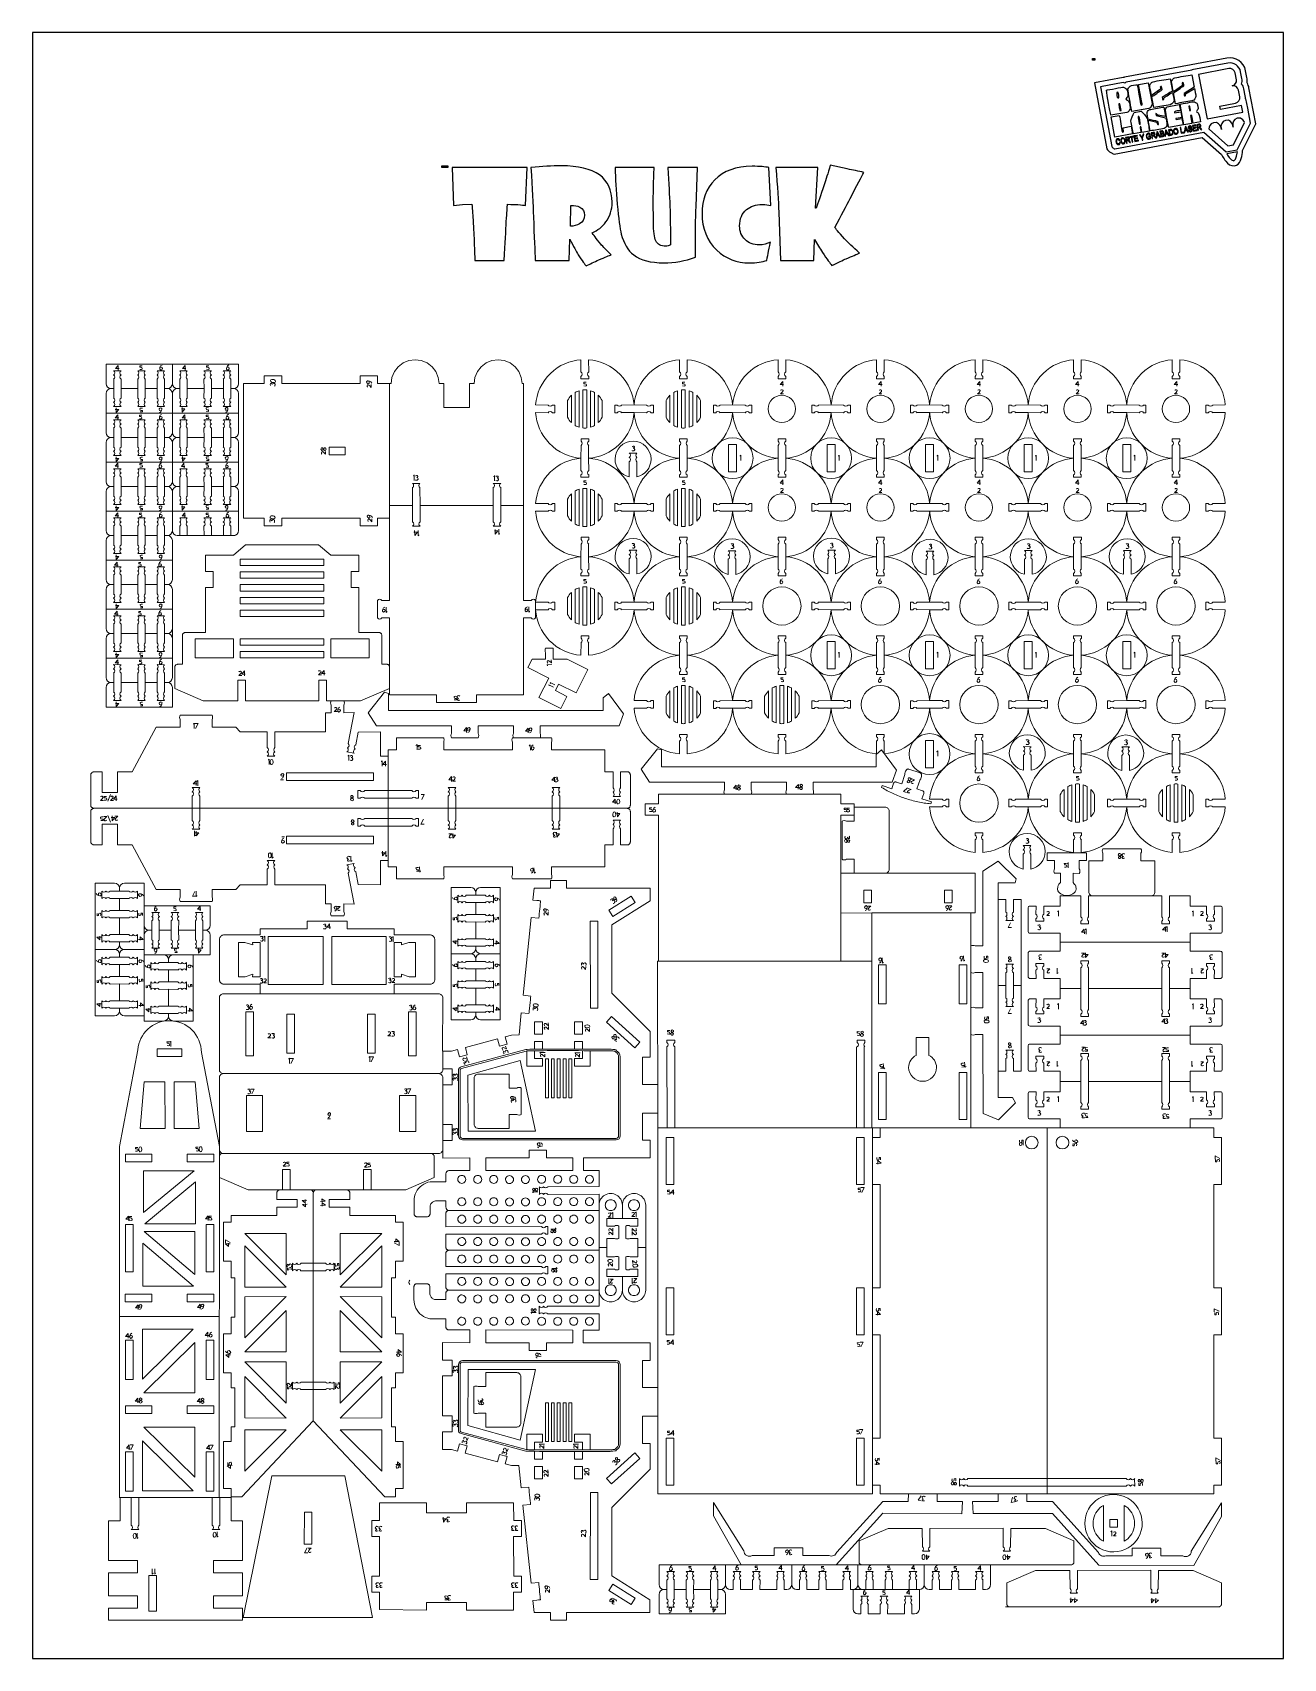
# Model space of a CAD drawing. Header units: centimetres. Extents: x -25 to 25, y -32.5 to 32.5.
import ezdxf

# ---------------------------------------------------------------- set-up
doc = ezdxf.new("R2010")
doc.units = ezdxf.units.CM
doc.header["$MEASUREMENT"] = 0
doc.header["$XCLIPFRAME"] = 0
doc.layers.add('Capa 1', color=7, linetype='Continuous')
picture_1 = doc.add_image_def('image1.jpg', size_in_pixel=(515, 360))
picture_2 = doc.add_image_def('image2.jpg', size_in_pixel=(1228, 333))

msp = doc.modelspace()

# ---------------------------------------------------------------- linework, layer by layer
at = {"layer": 'Capa 1', "color": 254}
msp.add_lwpolyline([(-25, -32.5), (25, -32.5), (25, 32.5), (-25, 32.5), (-25, -32.5)], close=True, dxfattribs=at)
at = {"layer": 'Capa 1', "color": 250, "lineweight": 9}
for centre, major_axis, ratio in [((4.95107, 9.57366), (0, 0.765), 1), ((8.889, 9.57366), (0, 0.765), 1), ((12.82692, 9.57366), (0, 0.765), 1), ((16.76485, 9.57366), (0.76501, 0), 0.99998693), ((20.70277, 9.57366), (0, 0.765), 1), ((8.88901, 5.63467), (0, 0.765), 1), ((12.82693, 5.63467), (0, 0.765), 1), ((16.76486, 5.63467), (0, 0.765), 1), ((20.70278, 5.63467), (0, 0.765), 1), ((12.82694, 1.69567), (0, 0.765), 1)]:
    msp.add_ellipse(centre, major_axis=major_axis, ratio=ratio, dxfattribs=at)
at = {"layer": 'Capa 1', "color": 91}
msp.add_open_spline([(23.3666, 27.78563), (23.3666, 27.78563), (23.36028, 27.70825), (23.36028, 27.70825), (23.36028, 27.70825), (23.34414, 27.51054), (23.27817, 27.20733), (23.04373, 27.17285), (23.04373, 27.17285), (22.89892, 27.15155), (22.77905, 27.24883), (22.69339, 27.35357), (22.69339, 27.35357), (22.64534, 27.41232), (22.59877, 27.48215), (22.56238, 27.54914), (22.56238, 27.54914), (22.56238, 27.54914), (22.52253, 27.62245), (22.52253, 27.62245), (22.52253, 27.62245), (22.52253, 27.62245), (21.75055, 28.30142), (21.75055, 28.30142), (21.75055, 28.30142), (21.75055, 28.30142), (18.23803, 27.63774), (18.23803, 27.63774), (18.23803, 27.63774), (18.23803, 27.63774), (18.18623, 27.65603), (18.18623, 27.65603), (18.18623, 27.65603), (18.17405, 27.66033), (18.16205, 27.66515), (18.15028, 27.67047), (18.15028, 27.67047), (18.0798, 27.70233), (18.01987, 27.75123), (17.97266, 27.81226), (17.97266, 27.81226), (17.97266, 27.81226), (17.94266, 27.85104), (17.94266, 27.85104), (17.94266, 27.85104), (17.94266, 27.85104), (17.44328, 30.49425), (17.44328, 30.49425), (17.44328, 30.49425), (17.44328, 30.49425), (18.59508, 30.70585), (18.59508, 30.70585), (18.59508, 30.70585), (18.59508, 30.70585), (18.62046, 30.70035), (18.62046, 30.70035), (18.62046, 30.70035), (18.62046, 30.70035), (18.64348, 30.71474), (18.64348, 30.71474), (18.64348, 30.71474), (18.64348, 30.71474), (21.30492, 31.20368), (21.30492, 31.20368), (21.30492, 31.20368), (21.30492, 31.20368), (21.30744, 31.20393), (21.30744, 31.20393), (21.30744, 31.20393), (21.30744, 31.20393), (22.73622, 31.48072), (22.73622, 31.48072), (22.73622, 31.48072), (23.0834, 31.54797), (23.42105, 31.3199), (23.48831, 30.97273), (23.48831, 30.97273), (23.48831, 30.97273), (23.54155, 30.69795), (23.54155, 30.69795), (23.54155, 30.69795), (23.55526, 30.6272), (23.55692, 30.55492), (23.54664, 30.48412), (23.54664, 30.48412), (23.58262, 30.42228), (23.60805, 30.35468), (23.62179, 30.2838), (23.62179, 30.2838), (23.62179, 30.2838), (23.90047, 28.84528), (23.90047, 28.84528), (23.90047, 28.84528), (23.90047, 28.84528), (23.3666, 27.78563), (23.3666, 27.78563)], degree=3, knots=[0, 0, 0, 0, 0.04, 0.04, 0.04, 0.04, 0.08, 0.08, 0.08, 0.08, 0.12, 0.12, 0.12, 0.12, 0.16, 0.16, 0.16, 0.16, 0.2, 0.2, 0.2, 0.2, 0.24, 0.24, 0.24, 0.24, 0.28, 0.28, 0.28, 0.28, 0.32, 0.32, 0.32, 0.32, 0.36, 0.36, 0.36, 0.36, 0.4, 0.4, 0.4, 0.4, 0.44, 0.44, 0.44, 0.44, 0.48, 0.48, 0.48, 0.48, 0.52, 0.52, 0.52, 0.52, 0.56, 0.56, 0.56, 0.56, 0.6, 0.6, 0.6, 0.6, 0.64, 0.64, 0.64, 0.64, 0.68, 0.68, 0.68, 0.68, 0.72, 0.72, 0.72, 0.72, 0.76, 0.76, 0.76, 0.76, 0.8, 0.8, 0.8, 0.8, 0.84, 0.84, 0.84, 0.84, 0.88, 0.88, 0.88, 0.88, 0.92, 0.92, 0.92, 0.92, 1, 1, 1, 1], dxfattribs=at)
at = {"layer": 'Capa 1', "color": 108}
for points, knots in [([(21.81724, 28.52165), (21.81724, 28.52165), (18.25415, 27.84841), (18.25415, 27.84841), (18.25415, 27.84841), (18.24746, 27.85077), (18.24085, 27.85342), (18.23431, 27.85638), (18.23431, 27.85638), (18.19402, 27.87459), (18.16066, 27.90268), (18.13403, 27.93709), (18.13403, 27.93709), (18.13403, 27.93709), (17.68182, 30.33064), (17.68182, 30.33064), (17.68182, 30.33064), (17.68182, 30.33064), (18.59177, 30.49781), (18.59177, 30.49781), (18.59177, 30.49781), (18.61552, 30.49267), (18.63911, 30.48331), (18.66201, 30.47151), (18.66201, 30.47151), (18.67881, 30.49058), (18.69732, 30.50781), (18.71861, 30.52111), (18.71861, 30.52111), (18.71861, 30.52111), (21.33327, 31.00146), (21.33327, 31.00146), (21.33327, 31.00146), (21.33327, 31.00146), (21.33678, 31.0018), (21.33678, 31.0018), (21.33678, 31.0018), (21.33678, 31.0018), (22.77502, 31.28042), (22.77502, 31.28042), (22.77502, 31.28042), (23.01181, 31.32629), (23.24216, 31.17072), (23.28802, 30.93392), (23.28802, 30.93392), (23.28802, 30.93392), (23.34126, 30.65915), (23.34126, 30.65915), (23.34126, 30.65915), (23.35579, 30.58414), (23.35011, 30.50979), (23.32804, 30.44174), (23.32804, 30.44174), (23.37393, 30.38685), (23.40696, 30.32), (23.42149, 30.24499), (23.42149, 30.24499), (23.42149, 30.24499), (23.47473, 29.97021), (23.47473, 29.97021), (23.47473, 29.97021), (23.48304, 29.92729), (23.48473, 29.88458), (23.48053, 29.84314), (23.48053, 29.84314), (23.48053, 29.84314), (23.49866, 29.84665), (23.49866, 29.84665), (23.49866, 29.84665), (23.49866, 29.84665), (23.57036, 29.47657), (23.57036, 29.47657), (23.57036, 29.47657), (23.57036, 29.47657), (23.68693, 28.87487), (23.68693, 28.87487), (23.68693, 28.87487), (23.68693, 28.87487), (23.15005, 27.80926), (23.15005, 27.80926), (23.15005, 27.80926), (23.15005, 27.80926), (22.7149, 27.72496), (22.7149, 27.72496), (22.7149, 27.72496), (22.7149, 27.72496), (21.81892, 28.51299), (21.81892, 28.51299), (21.81892, 28.51299), (21.81892, 28.51299), (21.81724, 28.52165), (21.81724, 28.52165)], [0, 0, 0, 0, 0.04166667, 0.04166667, 0.04166667, 0.04166667, 0.08333333, 0.08333333, 0.08333333, 0.08333333, 0.125, 0.125, 0.125, 0.125, 0.16666667, 0.16666667, 0.16666667, 0.16666667, 0.20833333, 0.20833333, 0.20833333, 0.20833333, 0.25, 0.25, 0.25, 0.25, 0.29166667, 0.29166667, 0.29166667, 0.29166667, 0.33333333, 0.33333333, 0.33333333, 0.33333333, 0.375, 0.375, 0.375, 0.375, 0.41666667, 0.41666667, 0.41666667, 0.41666667, 0.45833333, 0.45833333, 0.45833333, 0.45833333, 0.5, 0.5, 0.5, 0.5, 0.54166667, 0.54166667, 0.54166667, 0.54166667, 0.58333333, 0.58333333, 0.58333333, 0.58333333, 0.625, 0.625, 0.625, 0.625, 0.66666667, 0.66666667, 0.66666667, 0.66666667, 0.70833333, 0.70833333, 0.70833333, 0.70833333, 0.75, 0.75, 0.75, 0.75, 0.79166667, 0.79166667, 0.79166667, 0.79166667, 0.83333333, 0.83333333, 0.83333333, 0.83333333, 0.875, 0.875, 0.875, 0.875, 0.91666667, 0.91666667, 0.91666667, 0.91666667, 1, 1, 1, 1]), ([(20.08822, 30.22993), (20.07974, 30.32669), (20.06114, 30.32215), (20.09806, 30.34831), (20.09806, 30.34831), (20.14204, 30.33081), (20.12324, 30.33754), (20.14595, 30.21567), (20.14595, 30.21567), (20.05834, 30.1588), (19.80667, 29.96763), (19.7328, 29.93163), (19.7328, 29.93163), (19.7328, 29.93163), (19.81661, 29.4983), (19.81661, 29.4983), (19.81661, 29.4983), (20.03307, 29.53361), (20.25275, 29.5744), (20.46867, 29.61388), (20.46867, 29.61388), (20.57712, 29.6337), (20.62583, 29.75441), (20.6256, 29.78791), (20.6256, 29.78791), (20.62525, 29.8383), (20.58188, 30.04729), (20.5676, 30.10406), (20.5676, 30.10406), (20.50383, 30.08171), (20.41235, 30.01312), (20.34479, 29.97194), (20.34479, 29.97194), (20.06369, 29.80059), (20.31332, 29.86162), (20.18297, 29.80472), (20.18297, 29.80472), (20.15333, 29.83491), (20.15545, 29.86658), (20.15679, 29.90403), (20.15679, 29.90403), (20.21545, 29.95123), (20.29398, 29.99329), (20.35946, 30.03581), (20.35946, 30.03581), (20.41783, 30.07372), (20.50142, 30.13184), (20.55959, 30.16175), (20.55959, 30.16175), (20.55959, 30.16175), (20.46926, 30.64948), (20.46926, 30.64948), (20.46926, 30.64948), (20.28352, 30.62922), (19.97201, 30.57316), (19.78877, 30.53061), (19.78877, 30.53061), (19.71989, 30.51462), (19.72429, 30.49421), (19.69099, 30.44774), (19.69099, 30.44774), (19.6547, 30.39712), (19.64807, 30.40194), (19.66327, 30.31735), (19.66327, 30.31735), (19.6802, 30.22311), (19.70037, 30.06456), (19.731, 29.97775), (19.731, 29.97775), (19.731, 29.97775), (20.08822, 30.22993), (20.08822, 30.22993)], [0, 0, 0, 0, 0.05263158, 0.05263158, 0.05263158, 0.05263158, 0.10526316, 0.10526316, 0.10526316, 0.10526316, 0.15789474, 0.15789474, 0.15789474, 0.15789474, 0.21052632, 0.21052632, 0.21052632, 0.21052632, 0.26315789, 0.26315789, 0.26315789, 0.26315789, 0.31578947, 0.31578947, 0.31578947, 0.31578947, 0.36842105, 0.36842105, 0.36842105, 0.36842105, 0.42105263, 0.42105263, 0.42105263, 0.42105263, 0.47368421, 0.47368421, 0.47368421, 0.47368421, 0.52631579, 0.52631579, 0.52631579, 0.52631579, 0.57894737, 0.57894737, 0.57894737, 0.57894737, 0.63157895, 0.63157895, 0.63157895, 0.63157895, 0.68421053, 0.68421053, 0.68421053, 0.68421053, 0.73684211, 0.73684211, 0.73684211, 0.73684211, 0.78947368, 0.78947368, 0.78947368, 0.78947368, 0.84210526, 0.84210526, 0.84210526, 0.84210526, 0.89473684, 0.89473684, 0.89473684, 0.89473684, 1, 1, 1, 1]), ([(20.96298, 30.38781), (20.95339, 30.45463), (20.92195, 30.49453), (20.98388, 30.5075), (20.98388, 30.5075), (21.01021, 30.4796), (21.01149, 30.41376), (21.01916, 30.37258), (21.01916, 30.37258), (20.93213, 30.31551), (20.67744, 30.12169), (20.60576, 30.08865), (20.60576, 30.08865), (20.60576, 30.08865), (20.69002, 29.65466), (20.69002, 29.65466), (20.69002, 29.65466), (20.90707, 29.69155), (21.1259, 29.73078), (21.34244, 29.77049), (21.34244, 29.77049), (21.44736, 29.78973), (21.49888, 29.90906), (21.49856, 29.94447), (21.49856, 29.94447), (21.49808, 29.99689), (21.45528, 30.20104), (21.43801, 30.26522), (21.43801, 30.26522), (21.43801, 30.26522), (21.08514, 30.04853), (21.08514, 30.04853), (21.08514, 30.04853), (21.07512, 29.98639), (21.10939, 30.00095), (21.06883, 29.96371), (21.06883, 29.96371), (21.03275, 29.97189), (21.0476, 29.95931), (21.03357, 29.99784), (21.03357, 29.99784), (21.02548, 30.02006), (21.02928, 30.04018), (21.03009, 30.06057), (21.03009, 30.06057), (21.03009, 30.06057), (21.43234, 30.31887), (21.43234, 30.31887), (21.43234, 30.31887), (21.43234, 30.31887), (21.34264, 30.80568), (21.34264, 30.80568), (21.34264, 30.80568), (21.16355, 30.78833), (20.84104, 30.72824), (20.66252, 30.68724), (20.66252, 30.68724), (20.59282, 30.67123), (20.59786, 30.65166), (20.56423, 30.60472), (20.56423, 30.60472), (20.5279, 30.554), (20.52113, 30.5587), (20.53635, 30.47384), (20.53635, 30.47384), (20.55292, 30.38141), (20.57381, 30.21826), (20.60418, 30.13427), (20.60418, 30.13427), (20.60418, 30.13427), (20.96298, 30.38781), (20.96298, 30.38781)], [0, 0, 0, 0, 0.05263158, 0.05263158, 0.05263158, 0.05263158, 0.10526316, 0.10526316, 0.10526316, 0.10526316, 0.15789474, 0.15789474, 0.15789474, 0.15789474, 0.21052632, 0.21052632, 0.21052632, 0.21052632, 0.26315789, 0.26315789, 0.26315789, 0.26315789, 0.31578947, 0.31578947, 0.31578947, 0.31578947, 0.36842105, 0.36842105, 0.36842105, 0.36842105, 0.42105263, 0.42105263, 0.42105263, 0.42105263, 0.47368421, 0.47368421, 0.47368421, 0.47368421, 0.52631579, 0.52631579, 0.52631579, 0.52631579, 0.57894737, 0.57894737, 0.57894737, 0.57894737, 0.63157895, 0.63157895, 0.63157895, 0.63157895, 0.68421053, 0.68421053, 0.68421053, 0.68421053, 0.73684211, 0.73684211, 0.73684211, 0.73684211, 0.78947368, 0.78947368, 0.78947368, 0.78947368, 0.84210526, 0.84210526, 0.84210526, 0.84210526, 0.89473684, 0.89473684, 0.89473684, 0.89473684, 1, 1, 1, 1]), ([(21.60177, 30.82141), (21.60177, 30.82141), (22.81735, 31.0569), (22.81735, 31.0569), (22.81735, 31.0569), (22.93125, 31.07896), (23.04249, 31.00383), (23.06455, 30.88994), (23.06455, 30.88994), (23.06455, 30.88994), (23.11778, 30.61516), (23.11778, 30.61516), (23.11778, 30.61516), (23.13984, 30.50126), (23.06471, 30.39003), (22.95082, 30.36796), (22.95082, 30.36796), (23.06471, 30.39003), (23.17595, 30.3149), (23.19801, 30.201), (23.19801, 30.201), (23.19801, 30.201), (23.25125, 29.92622), (23.25125, 29.92622), (23.25125, 29.92622), (23.27331, 29.81233), (23.19818, 29.70109), (23.08429, 29.67903), (23.08429, 29.67903), (23.08429, 29.67903), (22.45675, 29.55746), (22.45675, 29.55746), (22.45675, 29.55746), (22.45675, 29.55746), (22.48371, 29.4183), (22.48371, 29.4183), (22.48371, 29.4183), (22.48371, 29.4183), (23.31832, 29.57999), (23.31832, 29.57999), (23.31832, 29.57999), (23.31832, 29.57999), (23.36893, 29.31875), (23.36893, 29.31875), (23.36893, 29.31875), (23.36893, 29.31875), (21.94627, 29.04314), (21.94627, 29.04314), (21.94627, 29.04314), (21.94627, 29.04314), (21.60177, 30.82141), (21.60177, 30.82141)], [0, 0, 0, 0, 0.07142857, 0.07142857, 0.07142857, 0.07142857, 0.14285714, 0.14285714, 0.14285714, 0.14285714, 0.21428571, 0.21428571, 0.21428571, 0.21428571, 0.28571429, 0.28571429, 0.28571429, 0.28571429, 0.35714286, 0.35714286, 0.35714286, 0.35714286, 0.42857143, 0.42857143, 0.42857143, 0.42857143, 0.5, 0.5, 0.5, 0.5, 0.57142857, 0.57142857, 0.57142857, 0.57142857, 0.64285714, 0.64285714, 0.64285714, 0.64285714, 0.71428571, 0.71428571, 0.71428571, 0.71428571, 0.78571429, 0.78571429, 0.78571429, 0.78571429, 0.85714286, 0.85714286, 0.85714286, 0.85714286, 1, 1, 1, 1]), ([(18.69779, 29.84509), (18.71098, 29.85928), (18.76611, 29.93163), (18.77484, 29.94887), (18.77484, 29.94887), (18.79573, 29.99014), (18.76923, 30.20475), (18.71437, 30.24824), (18.71437, 30.24824), (18.68807, 30.26909), (18.63598, 30.30787), (18.60965, 30.31251), (18.60965, 30.31251), (18.57073, 30.31936), (18.00016, 30.21214), (17.92263, 30.19338), (17.92263, 30.19338), (17.95532, 29.99087), (18.06429, 29.34333), (18.1062, 29.19185), (18.1062, 29.19185), (18.1062, 29.19185), (18.74435, 29.30557), (18.74435, 29.30557), (18.74435, 29.30557), (18.80849, 29.31706), (18.82183, 29.36668), (18.85133, 29.40695), (18.85133, 29.40695), (18.89775, 29.47032), (18.88081, 29.47582), (18.86286, 29.57183), (18.86286, 29.57183), (18.85177, 29.63118), (18.85335, 29.71695), (18.80881, 29.75732), (18.80881, 29.75732), (18.77048, 29.79206), (18.72849, 29.79599), (18.69779, 29.84509)], [0, 0, 0, 0, 0.09090909, 0.09090909, 0.09090909, 0.09090909, 0.18181818, 0.18181818, 0.18181818, 0.18181818, 0.27272727, 0.27272727, 0.27272727, 0.27272727, 0.36363636, 0.36363636, 0.36363636, 0.36363636, 0.45454545, 0.45454545, 0.45454545, 0.45454545, 0.54545455, 0.54545455, 0.54545455, 0.54545455, 0.63636364, 0.63636364, 0.63636364, 0.63636364, 0.72727273, 0.72727273, 0.72727273, 0.72727273, 0.81818182, 0.81818182, 0.81818182, 0.81818182, 1, 1, 1, 1]), ([(18.37786, 29.88637), (18.34625, 29.90122), (18.329, 30.06151), (18.33422, 30.09649), (18.33422, 30.09649), (18.33422, 30.09649), (18.3826, 30.11006), (18.3826, 30.11006), (18.3826, 30.11006), (18.40915, 30.05299), (18.42807, 29.94792), (18.42247, 29.8866), (18.42247, 29.8866), (18.42247, 29.8866), (18.37786, 29.88637), (18.37786, 29.88637)], [0, 0, 0, 0, 0.2, 0.2, 0.2, 0.2, 0.4, 0.4, 0.4, 0.4, 0.6, 0.6, 0.6, 0.6, 1, 1, 1, 1]), ([(19.6181, 29.46218), (19.6945, 29.47588), (19.76153, 29.5859), (19.74684, 29.66772), (19.74684, 29.66772), (19.74684, 29.66772), (19.5957, 30.494), (19.5957, 30.494), (19.5957, 30.494), (19.5957, 30.494), (19.20887, 30.42282), (19.20887, 30.42282), (19.20887, 30.42282), (19.20887, 30.42282), (19.32463, 29.76739), (19.32463, 29.76739), (19.32463, 29.76739), (19.33076, 29.73351), (19.34165, 29.68903), (19.34584, 29.65666), (19.34584, 29.65666), (19.35325, 29.59947), (19.3622, 29.61036), (19.31847, 29.59646), (19.31847, 29.59646), (19.27157, 29.63577), (19.18198, 30.29532), (19.15574, 30.41306), (19.15574, 30.41306), (19.10205, 30.40939), (18.91225, 30.38253), (18.8732, 30.35941), (18.8732, 30.35941), (18.85658, 30.34958), (18.81991, 30.29482), (18.80727, 30.27686), (18.80727, 30.27686), (18.77943, 30.2373), (18.77716, 30.23758), (18.78884, 30.17238), (18.78884, 30.17238), (18.82796, 29.9539), (18.90597, 29.46336), (18.94328, 29.34178), (18.94328, 29.34178), (18.94328, 29.34178), (19.6181, 29.46218), (19.6181, 29.46218)], [0, 0, 0, 0, 0.07692308, 0.07692308, 0.07692308, 0.07692308, 0.15384615, 0.15384615, 0.15384615, 0.15384615, 0.23076923, 0.23076923, 0.23076923, 0.23076923, 0.30769231, 0.30769231, 0.30769231, 0.30769231, 0.38461538, 0.38461538, 0.38461538, 0.38461538, 0.46153846, 0.46153846, 0.46153846, 0.46153846, 0.53846154, 0.53846154, 0.53846154, 0.53846154, 0.61538462, 0.61538462, 0.61538462, 0.61538462, 0.69230769, 0.69230769, 0.69230769, 0.69230769, 0.76923077, 0.76923077, 0.76923077, 0.76923077, 0.84615385, 0.84615385, 0.84615385, 0.84615385, 1, 1, 1, 1]), ([(18.46079, 29.65511), (18.46079, 29.65511), (18.5129, 29.38909), (18.5129, 29.38909), (18.5129, 29.38909), (18.5129, 29.38909), (18.46348, 29.37833), (18.46348, 29.37833), (18.46348, 29.37833), (18.44674, 29.43404), (18.44036, 29.49021), (18.43011, 29.5446), (18.43011, 29.5446), (18.41652, 29.61679), (18.39086, 29.64993), (18.46079, 29.65511)], [0, 0, 0, 0, 0.2, 0.2, 0.2, 0.2, 0.4, 0.4, 0.4, 0.4, 0.6, 0.6, 0.6, 0.6, 1, 1, 1, 1]), ([(19.29975, 28.50039), (19.30115, 28.54077), (19.28952, 28.58474), (19.28166, 28.62539), (19.28166, 28.62539), (19.25942, 28.74044), (19.26104, 28.71188), (19.28329, 28.73206), (19.28329, 28.73206), (19.31244, 28.7198), (19.29629, 28.74292), (19.31024, 28.6933), (19.31024, 28.6933), (19.31024, 28.6933), (19.34156, 28.50614), (19.34156, 28.50614), (19.34156, 28.50614), (19.34156, 28.50614), (19.64778, 28.56258), (19.64778, 28.56258), (19.64778, 28.56258), (19.61152, 28.72834), (19.59295, 28.90403), (19.55637, 29.06808), (19.55637, 29.06808), (19.54081, 29.13787), (19.35989, 29.30293), (19.31655, 29.35716), (19.31655, 29.35716), (19.31655, 29.35716), (19.03607, 29.30395), (19.03607, 29.30395), (19.03607, 29.30395), (18.99838, 29.22736), (18.89266, 29.02789), (18.90557, 28.95141), (18.90557, 28.95141), (18.92708, 28.824), (18.96298, 28.55648), (19.00003, 28.44511), (19.00003, 28.44511), (19.00003, 28.44511), (19.29975, 28.50039), (19.29975, 28.50039)], [0, 0, 0, 0, 0.08333333, 0.08333333, 0.08333333, 0.08333333, 0.16666667, 0.16666667, 0.16666667, 0.16666667, 0.25, 0.25, 0.25, 0.25, 0.33333333, 0.33333333, 0.33333333, 0.33333333, 0.41666667, 0.41666667, 0.41666667, 0.41666667, 0.5, 0.5, 0.5, 0.5, 0.58333333, 0.58333333, 0.58333333, 0.58333333, 0.66666667, 0.66666667, 0.66666667, 0.66666667, 0.75, 0.75, 0.75, 0.75, 0.83333333, 0.83333333, 0.83333333, 0.83333333, 1, 1, 1, 1]), ([(19.90497, 29.18145), (19.88981, 29.22697), (19.88599, 29.23748), (19.90058, 29.26689), (19.90058, 29.26689), (19.95789, 29.25273), (19.89943, 29.21917), (19.98007, 29.20065), (19.98007, 29.20065), (19.98007, 29.20065), (20.28449, 29.14045), (20.28449, 29.14045), (20.28449, 29.14045), (20.28449, 29.14045), (20.21568, 29.51539), (20.21568, 29.51539), (20.21568, 29.51539), (20.07079, 29.50719), (19.84861, 29.45111), (19.69616, 29.42566), (19.69616, 29.42566), (19.63624, 29.41566), (19.62416, 29.41786), (19.59649, 29.37907), (19.59649, 29.37907), (19.58447, 29.36221), (19.549, 29.31617), (19.54578, 29.29966), (19.54578, 29.29966), (19.53895, 29.26457), (19.57685, 29.08278), (19.59029, 29.04235), (19.59029, 29.04235), (19.68941, 28.99387), (19.88274, 28.98219), (19.98887, 28.93482), (19.98887, 28.93482), (19.98887, 28.93482), (20.00085, 28.82282), (20.00085, 28.82282), (20.00085, 28.82282), (19.94744, 28.81275), (19.96242, 28.84989), (19.94929, 28.90593), (19.94929, 28.90593), (19.90977, 28.92456), (19.63913, 28.9946), (19.59439, 28.99743), (19.59439, 28.99743), (19.59439, 28.99743), (19.67156, 28.56526), (19.67156, 28.56526), (19.67156, 28.56526), (19.84821, 28.59723), (20.05533, 28.62368), (20.22647, 28.66403), (20.22647, 28.66403), (20.28708, 28.67832), (20.35169, 28.75588), (20.34198, 28.82481), (20.34198, 28.82481), (20.33119, 28.90147), (20.31045, 29.02092), (20.29118, 29.09591), (20.29118, 29.09591), (20.29118, 29.09591), (19.90497, 29.18145), (19.90497, 29.18145)], [0, 0, 0, 0, 0.05555556, 0.05555556, 0.05555556, 0.05555556, 0.11111111, 0.11111111, 0.11111111, 0.11111111, 0.16666667, 0.16666667, 0.16666667, 0.16666667, 0.22222222, 0.22222222, 0.22222222, 0.22222222, 0.27777778, 0.27777778, 0.27777778, 0.27777778, 0.33333333, 0.33333333, 0.33333333, 0.33333333, 0.38888889, 0.38888889, 0.38888889, 0.38888889, 0.44444444, 0.44444444, 0.44444444, 0.44444444, 0.5, 0.5, 0.5, 0.5, 0.55555556, 0.55555556, 0.55555556, 0.55555556, 0.61111111, 0.61111111, 0.61111111, 0.61111111, 0.66666667, 0.66666667, 0.66666667, 0.66666667, 0.72222222, 0.72222222, 0.72222222, 0.72222222, 0.77777778, 0.77777778, 0.77777778, 0.77777778, 0.83333333, 0.83333333, 0.83333333, 0.83333333, 0.88888889, 0.88888889, 0.88888889, 0.88888889, 1, 1, 1, 1]), ([(20.69617, 29.04449), (20.70788, 29.06576), (20.69548, 29.0559), (20.72183, 29.06615), (20.72183, 29.06615), (20.72183, 29.06615), (20.93531, 29.10397), (20.93531, 29.10397), (20.93531, 29.10397), (20.93531, 29.10397), (20.89273, 29.32726), (20.89273, 29.32726), (20.89273, 29.32726), (20.89273, 29.32726), (20.64566, 29.28846), (20.64566, 29.28846), (20.64566, 29.28846), (20.64566, 29.28846), (20.6392, 29.32954), (20.6392, 29.32954), (20.6392, 29.32954), (20.69663, 29.37334), (20.81118, 29.36483), (20.88387, 29.38793), (20.88387, 29.38793), (20.88387, 29.38793), (20.83639, 29.62155), (20.83639, 29.62155), (20.83639, 29.62155), (20.83639, 29.62155), (20.35161, 29.53028), (20.35161, 29.53028), (20.35161, 29.53028), (20.30536, 29.50339), (20.27448, 29.44157), (20.28399, 29.38458), (20.28399, 29.38458), (20.30528, 29.25692), (20.38956, 28.75951), (20.41135, 28.69793), (20.41135, 28.69793), (20.41135, 28.69793), (20.9924, 28.80424), (20.9924, 28.80424), (20.9924, 28.80424), (20.9924, 28.80424), (20.94248, 29.06198), (20.94248, 29.06198), (20.94248, 29.06198), (20.94248, 29.06198), (20.70544, 29.02093), (20.70544, 29.02093), (20.70544, 29.02093), (20.70544, 29.02093), (20.69617, 29.04449), (20.69617, 29.04449)], [0, 0, 0, 0, 0.06666667, 0.06666667, 0.06666667, 0.06666667, 0.13333333, 0.13333333, 0.13333333, 0.13333333, 0.2, 0.2, 0.2, 0.2, 0.26666667, 0.26666667, 0.26666667, 0.26666667, 0.33333333, 0.33333333, 0.33333333, 0.33333333, 0.4, 0.4, 0.4, 0.4, 0.46666667, 0.46666667, 0.46666667, 0.46666667, 0.53333333, 0.53333333, 0.53333333, 0.53333333, 0.6, 0.6, 0.6, 0.6, 0.66666667, 0.66666667, 0.66666667, 0.66666667, 0.73333333, 0.73333333, 0.73333333, 0.73333333, 0.8, 0.8, 0.8, 0.8, 0.86666667, 0.86666667, 0.86666667, 0.86666667, 1, 1, 1, 1]), ([(21.31668, 29.19086), (21.3497, 29.17283), (21.35285, 29.07558), (21.35939, 29.03906), (21.35939, 29.03906), (21.36881, 28.98649), (21.38031, 28.93383), (21.38601, 28.88079), (21.38601, 28.88079), (21.38601, 28.88079), (21.6798, 28.93346), (21.6798, 28.93346), (21.6798, 28.93346), (21.65677, 29.01962), (21.64866, 29.20301), (21.60594, 29.2673), (21.60594, 29.2673), (21.58797, 29.29853), (21.54716, 29.31359), (21.51886, 29.33636), (21.51886, 29.33636), (21.55871, 29.44448), (21.60612, 29.37754), (21.57438, 29.55301), (21.57438, 29.55301), (21.56361, 29.61248), (21.56803, 29.6491), (21.53119, 29.67865), (21.53119, 29.67865), (21.52095, 29.68688), (21.45559, 29.73017), (21.4452, 29.73247), (21.4452, 29.73247), (21.40107, 29.74223), (20.96045, 29.65134), (20.87407, 29.63686), (20.87407, 29.63686), (20.87407, 29.63686), (21.02213, 28.80717), (21.02213, 28.80717), (21.02213, 28.80717), (21.02213, 28.80717), (21.3368, 28.86581), (21.3368, 28.86581), (21.3368, 28.86581), (21.3368, 28.86581), (21.28137, 29.18214), (21.28137, 29.18214), (21.28137, 29.18214), (21.28137, 29.18214), (21.31668, 29.19086), (21.31668, 29.19086)], [0, 0, 0, 0, 0.07142857, 0.07142857, 0.07142857, 0.07142857, 0.14285714, 0.14285714, 0.14285714, 0.14285714, 0.21428571, 0.21428571, 0.21428571, 0.21428571, 0.28571429, 0.28571429, 0.28571429, 0.28571429, 0.35714286, 0.35714286, 0.35714286, 0.35714286, 0.42857143, 0.42857143, 0.42857143, 0.42857143, 0.5, 0.5, 0.5, 0.5, 0.57142857, 0.57142857, 0.57142857, 0.57142857, 0.64285714, 0.64285714, 0.64285714, 0.64285714, 0.71428571, 0.71428571, 0.71428571, 0.71428571, 0.78571429, 0.78571429, 0.78571429, 0.78571429, 0.85714286, 0.85714286, 0.85714286, 0.85714286, 1, 1, 1, 1]), ([(21.26525, 29.38022), (21.23576, 29.39149), (21.24815, 29.36076), (21.228, 29.47029), (21.228, 29.47029), (21.20765, 29.58091), (21.21041, 29.53894), (21.23338, 29.55802), (21.23338, 29.55802), (21.26721, 29.54874), (21.25047, 29.59357), (21.27358, 29.46807), (21.27358, 29.46807), (21.2941, 29.35658), (21.28991, 29.3985), (21.26525, 29.38022)], [0, 0, 0, 0, 0.2, 0.2, 0.2, 0.2, 0.4, 0.4, 0.4, 0.4, 0.6, 0.6, 0.6, 0.6, 1, 1, 1, 1]), ([(18.25872, 28.31689), (18.25872, 28.31689), (18.96474, 28.44319), (18.96474, 28.44319), (18.96474, 28.44319), (18.96474, 28.44319), (18.90756, 28.75228), (18.90756, 28.75228), (18.90756, 28.75228), (18.90756, 28.75228), (18.58687, 28.69488), (18.58687, 28.69488), (18.58687, 28.69488), (18.58687, 28.69488), (18.61121, 28.52835), (18.61121, 28.52835), (18.61121, 28.52835), (18.61121, 28.52835), (18.56717, 28.51874), (18.56717, 28.51874), (18.56717, 28.51874), (18.50136, 28.67089), (18.50026, 29.0344), (18.43754, 29.18836), (18.43754, 29.18836), (18.43754, 29.18836), (18.11595, 29.13306), (18.11595, 29.13306), (18.11595, 29.13306), (18.11595, 29.13306), (18.25872, 28.31689), (18.25872, 28.31689)], [0, 0, 0, 0, 0.11111111, 0.11111111, 0.11111111, 0.11111111, 0.22222222, 0.22222222, 0.22222222, 0.22222222, 0.33333333, 0.33333333, 0.33333333, 0.33333333, 0.44444444, 0.44444444, 0.44444444, 0.44444444, 0.55555556, 0.55555556, 0.55555556, 0.55555556, 0.66666667, 0.66666667, 0.66666667, 0.66666667, 0.77777778, 0.77777778, 0.77777778, 0.77777778, 1, 1, 1, 1]), ([(19.19704, 29.0959), (19.1877, 29.14804), (19.1764, 29.13564), (19.21908, 29.14793), (19.21908, 29.14793), (19.24236, 29.12139), (19.28891, 28.86249), (19.27693, 28.82524), (19.27693, 28.82524), (19.23444, 28.82177), (19.24561, 28.82492), (19.23653, 28.87559), (19.23653, 28.87559), (19.23653, 28.87559), (19.19704, 29.0959), (19.19704, 29.0959)], [0, 0, 0, 0, 0.2, 0.2, 0.2, 0.2, 0.4, 0.4, 0.4, 0.4, 0.6, 0.6, 0.6, 0.6, 1, 1, 1, 1]), ([(20.45066, 28.3881), (20.45066, 28.3881), (20.41014, 28.6141), (20.41014, 28.6141), (20.41014, 28.6141), (20.41014, 28.6141), (20.47406, 28.62556), (20.47406, 28.62556), (20.47406, 28.62556), (20.48985, 28.62839), (20.50214, 28.62918), (20.51084, 28.62786), (20.51084, 28.62786), (20.52227, 28.62622), (20.53277, 28.62126), (20.54242, 28.61316), (20.54242, 28.61316), (20.55203, 28.605), (20.56034, 28.59406), (20.56736, 28.58033), (20.56736, 28.58033), (20.5744, 28.56655), (20.5797, 28.54969), (20.58327, 28.52975), (20.58327, 28.52975), (20.58786, 28.50418), (20.58802, 28.48179), (20.58368, 28.46261), (20.58368, 28.46261), (20.57942, 28.44343), (20.57205, 28.42907), (20.56161, 28.41949), (20.56161, 28.41949), (20.5512, 28.40997), (20.53651, 28.40348), (20.51752, 28.40008), (20.51752, 28.40008), (20.51752, 28.40008), (20.45066, 28.3881), (20.45066, 28.3881)], [0, 0, 0, 0, 0.09090909, 0.09090909, 0.09090909, 0.09090909, 0.18181818, 0.18181818, 0.18181818, 0.18181818, 0.27272727, 0.27272727, 0.27272727, 0.27272727, 0.36363636, 0.36363636, 0.36363636, 0.36363636, 0.45454545, 0.45454545, 0.45454545, 0.45454545, 0.54545455, 0.54545455, 0.54545455, 0.54545455, 0.63636364, 0.63636364, 0.63636364, 0.63636364, 0.72727273, 0.72727273, 0.72727273, 0.72727273, 0.81818182, 0.81818182, 0.81818182, 0.81818182, 1, 1, 1, 1]), ([(20.47053, 28.41902), (20.47053, 28.41902), (20.50992, 28.42608), (20.50992, 28.42608), (20.50992, 28.42608), (20.52581, 28.42893), (20.5374, 28.43367), (20.54467, 28.44035), (20.54467, 28.44035), (20.55194, 28.44703), (20.55676, 28.45653), (20.55906, 28.46883), (20.55906, 28.46883), (20.56215, 28.48524), (20.5618, 28.50413), (20.55797, 28.52554), (20.55797, 28.52554), (20.55384, 28.54853), (20.5475, 28.56602), (20.53895, 28.57801), (20.53895, 28.57801), (20.53038, 28.59004), (20.52086, 28.5974), (20.51029, 28.60007), (20.51029, 28.60007), (20.50323, 28.6019), (20.49254, 28.60151), (20.47829, 28.59895), (20.47829, 28.59895), (20.47829, 28.59895), (20.43952, 28.592), (20.43952, 28.592), (20.43952, 28.592), (20.43952, 28.592), (20.47053, 28.41902), (20.47053, 28.41902)], [0, 0, 0, 0, 0.1, 0.1, 0.1, 0.1, 0.2, 0.2, 0.2, 0.2, 0.3, 0.3, 0.3, 0.3, 0.4, 0.4, 0.4, 0.4, 0.5, 0.5, 0.5, 0.5, 0.6, 0.6, 0.6, 0.6, 0.7, 0.7, 0.7, 0.7, 0.8, 0.8, 0.8, 0.8, 1, 1, 1, 1]), ([(20.61144, 28.53045), (20.60453, 28.56896), (20.6077, 28.60006), (20.621, 28.62377), (20.621, 28.62377), (20.63422, 28.64748), (20.65352, 28.66164), (20.67882, 28.66617), (20.67882, 28.66617), (20.69518, 28.6691), (20.7109, 28.66714), (20.72601, 28.66035), (20.72601, 28.66035), (20.74115, 28.65351), (20.75423, 28.642), (20.76528, 28.62579), (20.76528, 28.62579), (20.77627, 28.60963), (20.78398, 28.58934), (20.78833, 28.56504), (20.78833, 28.56504), (20.79433, 28.53158), (20.79158, 28.50296), (20.78016, 28.4792), (20.78016, 28.4792), (20.76754, 28.45298), (20.74768, 28.43743), (20.72054, 28.43256), (20.72054, 28.43256), (20.69318, 28.42766), (20.66906, 28.4356), (20.6481, 28.45645), (20.6481, 28.45645), (20.62914, 28.47531), (20.61691, 28.49995), (20.61144, 28.53045)], [0, 0, 0, 0, 0.1, 0.1, 0.1, 0.1, 0.2, 0.2, 0.2, 0.2, 0.3, 0.3, 0.3, 0.3, 0.4, 0.4, 0.4, 0.4, 0.5, 0.5, 0.5, 0.5, 0.6, 0.6, 0.6, 0.6, 0.7, 0.7, 0.7, 0.7, 0.8, 0.8, 0.8, 0.8, 1, 1, 1, 1]), ([(20.63676, 28.53461), (20.64175, 28.50673), (20.65177, 28.48627), (20.66684, 28.47311), (20.66684, 28.47311), (20.68186, 28.45994), (20.69822, 28.45495), (20.71579, 28.4581), (20.71579, 28.4581), (20.73379, 28.46132), (20.74749, 28.47176), (20.75692, 28.48947), (20.75692, 28.48947), (20.76634, 28.50718), (20.76836, 28.5311), (20.76296, 28.5612), (20.76296, 28.5612), (20.75948, 28.58061), (20.75321, 28.59741), (20.74421, 28.61159), (20.74421, 28.61159), (20.73727, 28.6224), (20.72832, 28.63052), (20.71734, 28.63577), (20.71734, 28.63577), (20.70634, 28.64108), (20.69509, 28.6427), (20.68356, 28.64063), (20.68356, 28.64063), (20.66504, 28.63731), (20.65116, 28.6269), (20.64193, 28.60933), (20.64193, 28.60933), (20.6327, 28.59177), (20.63097, 28.56686), (20.63676, 28.53461)], [0, 0, 0, 0, 0.1, 0.1, 0.1, 0.1, 0.2, 0.2, 0.2, 0.2, 0.3, 0.3, 0.3, 0.3, 0.4, 0.4, 0.4, 0.4, 0.5, 0.5, 0.5, 0.5, 0.6, 0.6, 0.6, 0.6, 0.7, 0.7, 0.7, 0.7, 0.8, 0.8, 0.8, 0.8, 1, 1, 1, 1]), ([(20.90993, 28.47041), (20.90993, 28.47041), (20.86942, 28.69643), (20.86942, 28.69643), (20.86942, 28.69643), (20.86942, 28.69643), (20.89404, 28.70084), (20.89404, 28.70084), (20.89404, 28.70084), (20.89404, 28.70084), (20.9298, 28.50134), (20.9298, 28.50134), (20.9298, 28.50134), (20.9298, 28.50134), (21.02103, 28.5177), (21.02103, 28.5177), (21.02103, 28.5177), (21.02103, 28.5177), (21.02578, 28.49118), (21.02578, 28.49118), (21.02578, 28.49118), (21.02578, 28.49118), (20.90993, 28.47041), (20.90993, 28.47041)], [0, 0, 0, 0, 0.14285714, 0.14285714, 0.14285714, 0.14285714, 0.28571429, 0.28571429, 0.28571429, 0.28571429, 0.42857143, 0.42857143, 0.42857143, 0.42857143, 0.57142857, 0.57142857, 0.57142857, 0.57142857, 0.71428571, 0.71428571, 0.71428571, 0.71428571, 1, 1, 1, 1]), ([(21.03493, 28.49282), (21.03493, 28.49282), (21.06581, 28.73163), (21.06581, 28.73163), (21.06581, 28.73163), (21.06581, 28.73163), (21.09211, 28.73634), (21.09211, 28.73634), (21.09211, 28.73634), (21.09211, 28.73634), (21.20822, 28.52389), (21.20822, 28.52389), (21.20822, 28.52389), (21.20822, 28.52389), (21.18018, 28.51886), (21.18018, 28.51886), (21.18018, 28.51886), (21.18018, 28.51886), (21.1466, 28.58354), (21.1466, 28.58354), (21.1466, 28.58354), (21.1466, 28.58354), (21.06847, 28.56953), (21.06847, 28.56953), (21.06847, 28.56953), (21.06847, 28.56953), (21.06071, 28.49744), (21.06071, 28.49744), (21.06071, 28.49744), (21.06071, 28.49744), (21.03493, 28.49282), (21.03493, 28.49282)], [0, 0, 0, 0, 0.11111111, 0.11111111, 0.11111111, 0.11111111, 0.22222222, 0.22222222, 0.22222222, 0.22222222, 0.33333333, 0.33333333, 0.33333333, 0.33333333, 0.44444444, 0.44444444, 0.44444444, 0.44444444, 0.55555556, 0.55555556, 0.55555556, 0.55555556, 0.66666667, 0.66666667, 0.66666667, 0.66666667, 0.77777778, 0.77777778, 0.77777778, 0.77777778, 1, 1, 1, 1]), ([(21.07127, 28.59512), (21.07127, 28.59512), (21.13472, 28.60649), (21.13472, 28.60649), (21.13472, 28.60649), (21.13472, 28.60649), (21.10409, 28.66562), (21.10409, 28.66562), (21.10409, 28.66562), (21.09465, 28.68375), (21.08742, 28.69858), (21.08248, 28.71012), (21.08248, 28.71012), (21.08266, 28.69517), (21.08186, 28.68021), (21.08007, 28.66512), (21.08007, 28.66512), (21.08007, 28.66512), (21.07127, 28.59512), (21.07127, 28.59512)], [0, 0, 0, 0, 0.16666667, 0.16666667, 0.16666667, 0.16666667, 0.33333333, 0.33333333, 0.33333333, 0.33333333, 0.5, 0.5, 0.5, 0.5, 0.66666667, 0.66666667, 0.66666667, 0.66666667, 1, 1, 1, 1]), ([(21.20647, 28.59883), (21.20647, 28.59883), (21.22942, 28.60522), (21.22942, 28.60522), (21.22942, 28.60522), (21.23286, 28.59303), (21.23739, 28.58385), (21.243, 28.57768), (21.243, 28.57768), (21.24861, 28.57152), (21.25582, 28.56706), (21.26467, 28.5643), (21.26467, 28.5643), (21.27352, 28.56155), (21.28306, 28.56108), (21.29316, 28.56289), (21.29316, 28.56289), (21.30774, 28.5655), (21.3184, 28.57111), (21.32518, 28.57966), (21.32518, 28.57966), (21.33194, 28.58825), (21.33428, 28.59823), (21.33225, 28.60959), (21.33225, 28.60959), (21.33105, 28.61627), (21.32854, 28.6218), (21.3247, 28.62627), (21.3247, 28.62627), (21.32092, 28.6307), (21.31576, 28.63401), (21.30926, 28.63609), (21.30926, 28.63609), (21.30279, 28.63825), (21.2892, 28.64043), (21.26855, 28.64264), (21.26855, 28.64264), (21.25015, 28.64467), (21.23681, 28.64766), (21.22846, 28.65153), (21.22846, 28.65153), (21.2201, 28.65546), (21.21311, 28.66111), (21.20757, 28.66842), (21.20757, 28.66842), (21.20196, 28.67573), (21.19828, 28.68451), (21.19645, 28.69466), (21.19645, 28.69466), (21.19317, 28.71298), (21.19639, 28.72897), (21.20614, 28.74272), (21.20614, 28.74272), (21.21584, 28.75645), (21.23074, 28.7651), (21.25074, 28.76869), (21.25074, 28.76869), (21.26451, 28.77115), (21.27706, 28.77058), (21.28834, 28.76701), (21.28834, 28.76701), (21.29964, 28.76339), (21.30903, 28.75698), (21.31659, 28.74785), (21.31659, 28.74785), (21.32409, 28.73872), (21.32929, 28.72727), (21.33218, 28.71357), (21.33218, 28.71357), (21.33218, 28.71357), (21.30922, 28.70716), (21.30922, 28.70716), (21.30922, 28.70716), (21.30538, 28.72163), (21.29901, 28.73172), (21.29017, 28.73742), (21.29017, 28.73742), (21.28137, 28.74317), (21.27012, 28.7448), (21.25644, 28.74234), (21.25644, 28.74234), (21.24255, 28.73985), (21.23253, 28.73485), (21.22633, 28.72733), (21.22633, 28.72733), (21.22013, 28.71982), (21.21794, 28.71117), (21.21969, 28.70133), (21.21969, 28.70133), (21.22134, 28.69218), (21.22529, 28.68555), (21.23156, 28.68152), (21.23156, 28.68152), (21.23778, 28.67742), (21.25072, 28.67453), (21.27038, 28.67278), (21.27038, 28.67278), (21.28957, 28.67112), (21.30318, 28.66905), (21.31125, 28.66676), (21.31125, 28.66676), (21.32359, 28.66304), (21.33346, 28.65705), (21.34084, 28.64865), (21.34084, 28.64865), (21.34826, 28.64026), (21.3531, 28.62957), (21.35544, 28.61652), (21.35544, 28.61652), (21.35776, 28.60358), (21.35683, 28.59124), (21.35268, 28.57953), (21.35268, 28.57953), (21.34854, 28.56777), (21.34173, 28.55824), (21.33231, 28.5508), (21.33231, 28.5508), (21.32288, 28.5434), (21.31086, 28.53837), (21.29613, 28.53573), (21.29613, 28.53573), (21.27325, 28.53163), (21.25375, 28.53525), (21.23772, 28.5466), (21.23772, 28.5466), (21.22161, 28.55794), (21.21121, 28.57535), (21.20647, 28.59883)], [0, 0, 0, 0, 0.03030303, 0.03030303, 0.03030303, 0.03030303, 0.06060606, 0.06060606, 0.06060606, 0.06060606, 0.09090909, 0.09090909, 0.09090909, 0.09090909, 0.12121212, 0.12121212, 0.12121212, 0.12121212, 0.15151515, 0.15151515, 0.15151515, 0.15151515, 0.18181818, 0.18181818, 0.18181818, 0.18181818, 0.21212121, 0.21212121, 0.21212121, 0.21212121, 0.24242424, 0.24242424, 0.24242424, 0.24242424, 0.27272727, 0.27272727, 0.27272727, 0.27272727, 0.3030303, 0.3030303, 0.3030303, 0.3030303, 0.33333333, 0.33333333, 0.33333333, 0.33333333, 0.36363636, 0.36363636, 0.36363636, 0.36363636, 0.39393939, 0.39393939, 0.39393939, 0.39393939, 0.42424242, 0.42424242, 0.42424242, 0.42424242, 0.45454545, 0.45454545, 0.45454545, 0.45454545, 0.48484848, 0.48484848, 0.48484848, 0.48484848, 0.51515152, 0.51515152, 0.51515152, 0.51515152, 0.54545455, 0.54545455, 0.54545455, 0.54545455, 0.57575758, 0.57575758, 0.57575758, 0.57575758, 0.60606061, 0.60606061, 0.60606061, 0.60606061, 0.63636364, 0.63636364, 0.63636364, 0.63636364, 0.66666667, 0.66666667, 0.66666667, 0.66666667, 0.6969697, 0.6969697, 0.6969697, 0.6969697, 0.72727273, 0.72727273, 0.72727273, 0.72727273, 0.75757576, 0.75757576, 0.75757576, 0.75757576, 0.78787879, 0.78787879, 0.78787879, 0.78787879, 0.81818182, 0.81818182, 0.81818182, 0.81818182, 0.84848485, 0.84848485, 0.84848485, 0.84848485, 0.87878788, 0.87878788, 0.87878788, 0.87878788, 0.90909091, 0.90909091, 0.90909091, 0.90909091, 0.93939394, 0.93939394, 0.93939394, 0.93939394, 1, 1, 1, 1]), ([(21.40098, 28.55844), (21.40098, 28.55844), (21.36047, 28.78445), (21.36047, 28.78445), (21.36047, 28.78445), (21.36047, 28.78445), (21.49431, 28.80844), (21.49431, 28.80844), (21.49431, 28.80844), (21.49431, 28.80844), (21.49907, 28.78192), (21.49907, 28.78192), (21.49907, 28.78192), (21.49907, 28.78192), (21.38985, 28.76235), (21.38985, 28.76235), (21.38985, 28.76235), (21.38985, 28.76235), (21.40229, 28.6929), (21.40229, 28.6929), (21.40229, 28.6929), (21.40229, 28.6929), (21.50488, 28.71129), (21.50488, 28.71129), (21.50488, 28.71129), (21.50488, 28.71129), (21.50963, 28.68477), (21.50963, 28.68477), (21.50963, 28.68477), (21.50963, 28.68477), (21.40704, 28.66638), (21.40704, 28.66638), (21.40704, 28.66638), (21.40704, 28.66638), (21.42086, 28.58936), (21.42086, 28.58936), (21.42086, 28.58936), (21.42086, 28.58936), (21.53449, 28.60973), (21.53449, 28.60973), (21.53449, 28.60973), (21.53449, 28.60973), (21.53924, 28.58322), (21.53924, 28.58322), (21.53924, 28.58322), (21.53924, 28.58322), (21.40098, 28.55844), (21.40098, 28.55844)], [0, 0, 0, 0, 0.07692308, 0.07692308, 0.07692308, 0.07692308, 0.15384615, 0.15384615, 0.15384615, 0.15384615, 0.23076923, 0.23076923, 0.23076923, 0.23076923, 0.30769231, 0.30769231, 0.30769231, 0.30769231, 0.38461538, 0.38461538, 0.38461538, 0.38461538, 0.46153846, 0.46153846, 0.46153846, 0.46153846, 0.53846154, 0.53846154, 0.53846154, 0.53846154, 0.61538462, 0.61538462, 0.61538462, 0.61538462, 0.69230769, 0.69230769, 0.69230769, 0.69230769, 0.76923077, 0.76923077, 0.76923077, 0.76923077, 0.84615385, 0.84615385, 0.84615385, 0.84615385, 1, 1, 1, 1]), ([(21.57297, 28.58926), (21.57297, 28.58926), (21.53245, 28.81527), (21.53245, 28.81527), (21.53245, 28.81527), (21.53245, 28.81527), (21.61458, 28.82999), (21.61458, 28.82999), (21.61458, 28.82999), (21.63173, 28.83307), (21.64473, 28.83323), (21.65369, 28.83049), (21.65369, 28.83049), (21.6626, 28.82774), (21.67055, 28.82189), (21.67756, 28.81305), (21.67756, 28.81305), (21.68453, 28.80414), (21.6892, 28.7932), (21.69153, 28.78026), (21.69153, 28.78026), (21.69459, 28.76316), (21.69266, 28.74853), (21.68566, 28.73636), (21.68566, 28.73636), (21.67866, 28.72419), (21.66693, 28.71514), (21.6505, 28.70921), (21.6505, 28.70921), (21.65813, 28.70634), (21.66414, 28.70318), (21.66852, 28.69962), (21.66852, 28.69962), (21.67732, 28.69229), (21.68547, 28.68382), (21.69288, 28.67423), (21.69288, 28.67423), (21.69288, 28.67423), (21.73616, 28.61851), (21.73616, 28.61851), (21.73616, 28.61851), (21.73616, 28.61851), (21.70538, 28.613), (21.70538, 28.613), (21.70538, 28.613), (21.70538, 28.613), (21.67219, 28.65548), (21.67219, 28.65548), (21.67219, 28.65548), (21.65933, 28.67207), (21.64989, 28.6832), (21.64386, 28.68874), (21.64386, 28.68874), (21.63787, 28.69429), (21.63241, 28.69777), (21.62744, 28.69916), (21.62744, 28.69916), (21.62251, 28.70061), (21.61594, 28.70057), (21.60779, 28.69911), (21.60779, 28.69911), (21.60779, 28.69911), (21.5796, 28.69405), (21.5796, 28.69405), (21.5796, 28.69405), (21.5796, 28.69405), (21.59759, 28.59367), (21.59759, 28.59367), (21.59759, 28.59367), (21.59759, 28.59367), (21.57297, 28.58926), (21.57297, 28.58926)], [0, 0, 0, 0, 0.05263158, 0.05263158, 0.05263158, 0.05263158, 0.10526316, 0.10526316, 0.10526316, 0.10526316, 0.15789474, 0.15789474, 0.15789474, 0.15789474, 0.21052632, 0.21052632, 0.21052632, 0.21052632, 0.26315789, 0.26315789, 0.26315789, 0.26315789, 0.31578947, 0.31578947, 0.31578947, 0.31578947, 0.36842105, 0.36842105, 0.36842105, 0.36842105, 0.42105263, 0.42105263, 0.42105263, 0.42105263, 0.47368421, 0.47368421, 0.47368421, 0.47368421, 0.52631579, 0.52631579, 0.52631579, 0.52631579, 0.57894737, 0.57894737, 0.57894737, 0.57894737, 0.63157895, 0.63157895, 0.63157895, 0.63157895, 0.68421053, 0.68421053, 0.68421053, 0.68421053, 0.73684211, 0.73684211, 0.73684211, 0.73684211, 0.78947368, 0.78947368, 0.78947368, 0.78947368, 0.84210526, 0.84210526, 0.84210526, 0.84210526, 0.89473684, 0.89473684, 0.89473684, 0.89473684, 1, 1, 1, 1]), ([(21.57495, 28.71994), (21.57495, 28.71994), (21.62756, 28.72937), (21.62756, 28.72937), (21.62756, 28.72937), (21.63909, 28.73143), (21.64752, 28.73435), (21.65302, 28.73822), (21.65302, 28.73822), (21.65846, 28.74207), (21.66236, 28.74728), (21.66483, 28.75386), (21.66483, 28.75386), (21.66722, 28.76048), (21.66771, 28.76773), (21.66629, 28.77562), (21.66629, 28.77562), (21.66425, 28.78704), (21.65933, 28.79544), (21.65147, 28.80077), (21.65147, 28.80077), (21.64362, 28.80609), (21.63314, 28.80758), (21.61999, 28.80523), (21.61999, 28.80523), (21.61999, 28.80523), (21.56154, 28.79475), (21.56154, 28.79475), (21.56154, 28.79475), (21.56154, 28.79475), (21.57495, 28.71994), (21.57495, 28.71994)], [0, 0, 0, 0, 0.11111111, 0.11111111, 0.11111111, 0.11111111, 0.22222222, 0.22222222, 0.22222222, 0.22222222, 0.33333333, 0.33333333, 0.33333333, 0.33333333, 0.44444444, 0.44444444, 0.44444444, 0.44444444, 0.55555556, 0.55555556, 0.55555556, 0.55555556, 0.66666667, 0.66666667, 0.66666667, 0.66666667, 0.77777778, 0.77777778, 0.77777778, 0.77777778, 1, 1, 1, 1]), ([(22.02171, 28.65374), (22.02171, 28.65374), (22.02172, 28.65375), (22.02172, 28.65375), (22.02172, 28.65375), (22.02036, 28.71395), (22.04878, 28.84937), (22.20742, 28.89345), (22.20742, 28.89345), (22.37929, 28.94122), (22.46788, 28.79176), (22.4938, 28.7375), (22.4938, 28.7375), (22.4938, 28.7375), (22.51927, 28.62896), (22.51927, 28.62896), (22.51927, 28.62896), (22.51927, 28.62896), (22.50273, 28.73908), (22.50273, 28.73908), (22.50273, 28.73908), (22.50611, 28.79426), (22.52851, 28.94476), (22.68074, 28.98761), (22.68074, 28.98761), (22.85733, 29.03732), (22.94409, 28.8748), (22.96663, 28.82607), (22.96663, 28.82607), (22.96661, 28.82616), (22.98706, 28.71585), (22.98776, 28.71386), (22.98776, 28.71386), (22.9878, 28.71376), (22.97384, 28.82672), (22.97383, 28.82681), (22.97383, 28.82681), (22.96706, 28.87508), (22.98001, 29.0334), (23.15407, 29.08177), (23.15407, 29.08177), (23.36278, 29.13977), (23.44871, 28.90691), (23.44871, 28.90691), (23.44871, 28.90691), (23.44871, 28.90691), (22.99679, 28.00989), (22.99679, 28.00989), (22.99679, 28.00989), (22.99679, 28.00989), (22.78027, 27.96795), (22.78027, 27.96795), (22.78027, 27.96795), (22.78027, 27.96795), (22.02605, 28.6313), (22.02605, 28.6313), (22.02605, 28.6313), (22.02605, 28.6313), (22.02171, 28.65374), (22.02171, 28.65374)], [0, 0, 0, 0, 0.0625, 0.0625, 0.0625, 0.0625, 0.125, 0.125, 0.125, 0.125, 0.1875, 0.1875, 0.1875, 0.1875, 0.25, 0.25, 0.25, 0.25, 0.3125, 0.3125, 0.3125, 0.3125, 0.375, 0.375, 0.375, 0.375, 0.4375, 0.4375, 0.4375, 0.4375, 0.5, 0.5, 0.5, 0.5, 0.5625, 0.5625, 0.5625, 0.5625, 0.625, 0.625, 0.625, 0.625, 0.6875, 0.6875, 0.6875, 0.6875, 0.75, 0.75, 0.75, 0.75, 0.8125, 0.8125, 0.8125, 0.8125, 0.875, 0.875, 0.875, 0.875, 1, 1, 1, 1]), ([(18.45335, 28.11186), (18.45335, 28.11186), (18.47932, 28.1087), (18.47932, 28.1087), (18.47932, 28.1087), (18.47845, 28.08237), (18.47226, 28.06177), (18.46092, 28.04687), (18.46092, 28.04687), (18.44953, 28.03196), (18.43409, 28.02272), (18.41456, 28.01922), (18.41456, 28.01922), (18.39741, 28.01615), (18.38198, 28.01773), (18.36828, 28.0239), (18.36828, 28.0239), (18.35463, 28.03009), (18.34227, 28.04173), (18.33117, 28.05885), (18.33117, 28.05885), (18.32013, 28.07593), (18.31232, 28.09706), (18.30781, 28.12221), (18.30781, 28.12221), (18.30335, 28.14709), (18.30348, 28.16884), (18.30813, 28.18743), (18.30813, 28.18743), (18.31282, 28.20603), (18.32102, 28.22091), (18.3327, 28.23206), (18.3327, 28.23206), (18.34439, 28.24323), (18.35838, 28.25025), (18.37475, 28.25318), (18.37475, 28.25318), (18.39264, 28.25638), (18.40899, 28.25357), (18.42382, 28.24476), (18.42382, 28.24476), (18.43866, 28.23591), (18.45058, 28.22121), (18.45958, 28.20062), (18.45958, 28.20062), (18.45958, 28.20062), (18.43684, 28.18938), (18.43684, 28.18938), (18.43684, 28.18938), (18.42302, 28.21926), (18.40369, 28.23197), (18.37885, 28.22753), (18.37885, 28.22753), (18.36654, 28.22532), (18.35638, 28.22024), (18.34846, 28.2123), (18.34846, 28.2123), (18.34054, 28.20437), (18.3351, 28.19324), (18.33208, 28.1789), (18.33208, 28.1789), (18.32906, 28.16457), (18.3294, 28.1472), (18.33307, 28.12674), (18.33307, 28.12674), (18.3386, 28.09585), (18.34823, 28.07363), (18.36189, 28.06012), (18.36189, 28.06012), (18.37555, 28.0466), (18.39141, 28.04147), (18.40951, 28.04471), (18.40951, 28.04471), (18.42287, 28.04711), (18.4336, 28.05391), (18.44157, 28.06517), (18.44157, 28.06517), (18.4496, 28.07639), (18.45354, 28.09197), (18.45335, 28.11186)], [0, 0, 0, 0, 0.04761905, 0.04761905, 0.04761905, 0.04761905, 0.0952381, 0.0952381, 0.0952381, 0.0952381, 0.14285714, 0.14285714, 0.14285714, 0.14285714, 0.19047619, 0.19047619, 0.19047619, 0.19047619, 0.23809524, 0.23809524, 0.23809524, 0.23809524, 0.28571429, 0.28571429, 0.28571429, 0.28571429, 0.33333333, 0.33333333, 0.33333333, 0.33333333, 0.38095238, 0.38095238, 0.38095238, 0.38095238, 0.42857143, 0.42857143, 0.42857143, 0.42857143, 0.47619048, 0.47619048, 0.47619048, 0.47619048, 0.52380952, 0.52380952, 0.52380952, 0.52380952, 0.57142857, 0.57142857, 0.57142857, 0.57142857, 0.61904762, 0.61904762, 0.61904762, 0.61904762, 0.66666667, 0.66666667, 0.66666667, 0.66666667, 0.71428571, 0.71428571, 0.71428571, 0.71428571, 0.76190476, 0.76190476, 0.76190476, 0.76190476, 0.80952381, 0.80952381, 0.80952381, 0.80952381, 0.85714286, 0.85714286, 0.85714286, 0.85714286, 0.9047619, 0.9047619, 0.9047619, 0.9047619, 1, 1, 1, 1]), ([(18.49638, 28.15134), (18.48948, 28.18985), (18.49266, 28.22094), (18.50594, 28.24466), (18.50594, 28.24466), (18.51917, 28.26837), (18.53846, 28.28252), (18.56377, 28.28706), (18.56377, 28.28706), (18.58013, 28.28999), (18.59585, 28.28803), (18.61096, 28.28124), (18.61096, 28.28124), (18.62609, 28.27439), (18.63918, 28.26289), (18.65023, 28.24668), (18.65023, 28.24668), (18.66122, 28.23052), (18.66893, 28.21023), (18.67328, 28.18593), (18.67328, 28.18593), (18.67928, 28.15247), (18.67653, 28.12385), (18.6651, 28.10008), (18.6651, 28.10008), (18.65248, 28.07387), (18.63263, 28.05831), (18.60548, 28.05344), (18.60548, 28.05344), (18.57812, 28.04855), (18.55401, 28.05649), (18.53306, 28.07733), (18.53306, 28.07733), (18.51409, 28.0962), (18.50185, 28.12083), (18.49638, 28.15134)], [0, 0, 0, 0, 0.1, 0.1, 0.1, 0.1, 0.2, 0.2, 0.2, 0.2, 0.3, 0.3, 0.3, 0.3, 0.4, 0.4, 0.4, 0.4, 0.5, 0.5, 0.5, 0.5, 0.6, 0.6, 0.6, 0.6, 0.7, 0.7, 0.7, 0.7, 0.8, 0.8, 0.8, 0.8, 1, 1, 1, 1]), ([(18.52171, 28.1555), (18.5267, 28.12761), (18.53673, 28.10715), (18.55179, 28.094), (18.55179, 28.094), (18.56681, 28.08083), (18.58317, 28.07583), (18.60074, 28.07899), (18.60074, 28.07899), (18.61874, 28.08221), (18.63244, 28.09264), (18.64187, 28.11036), (18.64187, 28.11036), (18.6513, 28.12806), (18.6533, 28.15199), (18.64791, 28.18208), (18.64791, 28.18208), (18.64443, 28.2015), (18.63816, 28.21829), (18.62916, 28.23248), (18.62916, 28.23248), (18.62223, 28.24329), (18.61328, 28.2514), (18.60229, 28.25666), (18.60229, 28.25666), (18.59129, 28.26197), (18.58003, 28.26359), (18.56851, 28.26152), (18.56851, 28.26152), (18.54999, 28.2582), (18.53612, 28.24779), (18.52688, 28.23022), (18.52688, 28.23022), (18.51765, 28.21265), (18.51592, 28.18775), (18.52171, 28.1555)], [0, 0, 0, 0, 0.1, 0.1, 0.1, 0.1, 0.2, 0.2, 0.2, 0.2, 0.3, 0.3, 0.3, 0.3, 0.4, 0.4, 0.4, 0.4, 0.5, 0.5, 0.5, 0.5, 0.6, 0.6, 0.6, 0.6, 0.7, 0.7, 0.7, 0.7, 0.8, 0.8, 0.8, 0.8, 1, 1, 1, 1]), ([(18.72417, 28.07863), (18.72417, 28.07863), (18.68366, 28.30464), (18.68366, 28.30464), (18.68366, 28.30464), (18.68366, 28.30464), (18.76579, 28.31936), (18.76579, 28.31936), (18.76579, 28.31936), (18.78293, 28.32243), (18.79594, 28.32259), (18.8049, 28.31985), (18.8049, 28.31985), (18.81381, 28.31711), (18.82175, 28.31125), (18.82876, 28.30241), (18.82876, 28.30241), (18.83574, 28.29351), (18.84041, 28.28257), (18.84274, 28.26962), (18.84274, 28.26962), (18.8458, 28.25253), (18.84386, 28.2379), (18.83687, 28.22573), (18.83687, 28.22573), (18.82987, 28.21356), (18.81813, 28.20451), (18.80172, 28.19858), (18.80172, 28.19858), (18.80934, 28.19571), (18.81534, 28.19254), (18.81973, 28.18899), (18.81973, 28.18899), (18.82853, 28.18167), (18.83668, 28.17319), (18.8441, 28.1636), (18.8441, 28.1636), (18.8441, 28.1636), (18.88736, 28.10788), (18.88736, 28.10788), (18.88736, 28.10788), (18.88736, 28.10788), (18.85659, 28.10236), (18.85659, 28.10236), (18.85659, 28.10236), (18.85659, 28.10236), (18.8234, 28.14485), (18.8234, 28.14485), (18.8234, 28.14485), (18.81054, 28.16144), (18.80111, 28.17257), (18.79507, 28.17811), (18.79507, 28.17811), (18.78908, 28.18365), (18.78362, 28.18714), (18.77865, 28.18852), (18.77865, 28.18852), (18.77372, 28.18998), (18.76715, 28.18994), (18.759, 28.18847), (18.759, 28.18847), (18.759, 28.18847), (18.7308, 28.18342), (18.7308, 28.18342), (18.7308, 28.18342), (18.7308, 28.18342), (18.74879, 28.08305), (18.74879, 28.08305), (18.74879, 28.08305), (18.74879, 28.08305), (18.72417, 28.07863), (18.72417, 28.07863)], [0, 0, 0, 0, 0.05263158, 0.05263158, 0.05263158, 0.05263158, 0.10526316, 0.10526316, 0.10526316, 0.10526316, 0.15789474, 0.15789474, 0.15789474, 0.15789474, 0.21052632, 0.21052632, 0.21052632, 0.21052632, 0.26315789, 0.26315789, 0.26315789, 0.26315789, 0.31578947, 0.31578947, 0.31578947, 0.31578947, 0.36842105, 0.36842105, 0.36842105, 0.36842105, 0.42105263, 0.42105263, 0.42105263, 0.42105263, 0.47368421, 0.47368421, 0.47368421, 0.47368421, 0.52631579, 0.52631579, 0.52631579, 0.52631579, 0.57894737, 0.57894737, 0.57894737, 0.57894737, 0.63157895, 0.63157895, 0.63157895, 0.63157895, 0.68421053, 0.68421053, 0.68421053, 0.68421053, 0.73684211, 0.73684211, 0.73684211, 0.73684211, 0.78947368, 0.78947368, 0.78947368, 0.78947368, 0.84210526, 0.84210526, 0.84210526, 0.84210526, 0.89473684, 0.89473684, 0.89473684, 0.89473684, 1, 1, 1, 1]), ([(18.72616, 28.20931), (18.72616, 28.20931), (18.77877, 28.21874), (18.77877, 28.21874), (18.77877, 28.21874), (18.79029, 28.2208), (18.79872, 28.22372), (18.80423, 28.22759), (18.80423, 28.22759), (18.80967, 28.23145), (18.81357, 28.23665), (18.81603, 28.24323), (18.81603, 28.24323), (18.81843, 28.24984), (18.81892, 28.2571), (18.8175, 28.26499), (18.8175, 28.26499), (18.81546, 28.27641), (18.81053, 28.2848), (18.80268, 28.29013), (18.80268, 28.29013), (18.79483, 28.29546), (18.78435, 28.29695), (18.7712, 28.29459), (18.7712, 28.29459), (18.7712, 28.29459), (18.71275, 28.28412), (18.71275, 28.28412), (18.71275, 28.28412), (18.71275, 28.28412), (18.72616, 28.20931), (18.72616, 28.20931)], [0, 0, 0, 0, 0.11111111, 0.11111111, 0.11111111, 0.11111111, 0.22222222, 0.22222222, 0.22222222, 0.22222222, 0.33333333, 0.33333333, 0.33333333, 0.33333333, 0.44444444, 0.44444444, 0.44444444, 0.44444444, 0.55555556, 0.55555556, 0.55555556, 0.55555556, 0.66666667, 0.66666667, 0.66666667, 0.66666667, 0.77777778, 0.77777778, 0.77777778, 0.77777778, 1, 1, 1, 1]), ([(18.95418, 28.11986), (18.95418, 28.11986), (18.91843, 28.31936), (18.91843, 28.31936), (18.91843, 28.31936), (18.91843, 28.31936), (18.8575, 28.30844), (18.8575, 28.30844), (18.8575, 28.30844), (18.8575, 28.30844), (18.85275, 28.33495), (18.85275, 28.33495), (18.85275, 28.33495), (18.85275, 28.33495), (18.99952, 28.36126), (18.99952, 28.36126), (18.99952, 28.36126), (18.99952, 28.36126), (19.00428, 28.33474), (19.00428, 28.33474), (19.00428, 28.33474), (19.00428, 28.33474), (18.94304, 28.32377), (18.94304, 28.32377), (18.94304, 28.32377), (18.94304, 28.32377), (18.9788, 28.12427), (18.9788, 28.12427), (18.9788, 28.12427), (18.9788, 28.12427), (18.95418, 28.11986), (18.95418, 28.11986)], [0, 0, 0, 0, 0.11111111, 0.11111111, 0.11111111, 0.11111111, 0.22222222, 0.22222222, 0.22222222, 0.22222222, 0.33333333, 0.33333333, 0.33333333, 0.33333333, 0.44444444, 0.44444444, 0.44444444, 0.44444444, 0.55555556, 0.55555556, 0.55555556, 0.55555556, 0.66666667, 0.66666667, 0.66666667, 0.66666667, 0.77777778, 0.77777778, 0.77777778, 0.77777778, 1, 1, 1, 1]), ([(19.06529, 28.13978), (19.06529, 28.13978), (19.02478, 28.36579), (19.02478, 28.36579), (19.02478, 28.36579), (19.02478, 28.36579), (19.15862, 28.38977), (19.15862, 28.38977), (19.15862, 28.38977), (19.15862, 28.38977), (19.16337, 28.36326), (19.16337, 28.36326), (19.16337, 28.36326), (19.16337, 28.36326), (19.05416, 28.34368), (19.05416, 28.34368), (19.05416, 28.34368), (19.05416, 28.34368), (19.06661, 28.27424), (19.06661, 28.27424), (19.06661, 28.27424), (19.06661, 28.27424), (19.16919, 28.29263), (19.16919, 28.29263), (19.16919, 28.29263), (19.16919, 28.29263), (19.17394, 28.26611), (19.17394, 28.26611), (19.17394, 28.26611), (19.17394, 28.26611), (19.07136, 28.24772), (19.07136, 28.24772), (19.07136, 28.24772), (19.07136, 28.24772), (19.08516, 28.1707), (19.08516, 28.1707), (19.08516, 28.1707), (19.08516, 28.1707), (19.1988, 28.19107), (19.1988, 28.19107), (19.1988, 28.19107), (19.1988, 28.19107), (19.20355, 28.16456), (19.20355, 28.16456), (19.20355, 28.16456), (19.20355, 28.16456), (19.06529, 28.13978), (19.06529, 28.13978)], [0, 0, 0, 0, 0.07692308, 0.07692308, 0.07692308, 0.07692308, 0.15384615, 0.15384615, 0.15384615, 0.15384615, 0.23076923, 0.23076923, 0.23076923, 0.23076923, 0.30769231, 0.30769231, 0.30769231, 0.30769231, 0.38461538, 0.38461538, 0.38461538, 0.38461538, 0.46153846, 0.46153846, 0.46153846, 0.46153846, 0.53846154, 0.53846154, 0.53846154, 0.53846154, 0.61538462, 0.61538462, 0.61538462, 0.61538462, 0.69230769, 0.69230769, 0.69230769, 0.69230769, 0.76923077, 0.76923077, 0.76923077, 0.76923077, 0.84615385, 0.84615385, 0.84615385, 0.84615385, 1, 1, 1, 1]), ([(19.35717, 28.19209), (19.35717, 28.19209), (19.34001, 28.28784), (19.34001, 28.28784), (19.34001, 28.28784), (19.34001, 28.28784), (19.24532, 28.40532), (19.24532, 28.40532), (19.24532, 28.40532), (19.24532, 28.40532), (19.27514, 28.41067), (19.27514, 28.41067), (19.27514, 28.41067), (19.27514, 28.41067), (19.32378, 28.34901), (19.32378, 28.34901), (19.32378, 28.34901), (19.3334, 28.33683), (19.34199, 28.32523), (19.34963, 28.31416), (19.34963, 28.31416), (19.35297, 28.32698), (19.35738, 28.3415), (19.36276, 28.35779), (19.36276, 28.35779), (19.36276, 28.35779), (19.38689, 28.43069), (19.38689, 28.43069), (19.38689, 28.43069), (19.38689, 28.43069), (19.41514, 28.43575), (19.41514, 28.43575), (19.41514, 28.43575), (19.41514, 28.43575), (19.36463, 28.29226), (19.36463, 28.29226), (19.36463, 28.29226), (19.36463, 28.29226), (19.38179, 28.1965), (19.38179, 28.1965), (19.38179, 28.1965), (19.38179, 28.1965), (19.35717, 28.19209), (19.35717, 28.19209)], [0, 0, 0, 0, 0.08333333, 0.08333333, 0.08333333, 0.08333333, 0.16666667, 0.16666667, 0.16666667, 0.16666667, 0.25, 0.25, 0.25, 0.25, 0.33333333, 0.33333333, 0.33333333, 0.33333333, 0.41666667, 0.41666667, 0.41666667, 0.41666667, 0.5, 0.5, 0.5, 0.5, 0.58333333, 0.58333333, 0.58333333, 0.58333333, 0.66666667, 0.66666667, 0.66666667, 0.66666667, 0.75, 0.75, 0.75, 0.75, 0.83333333, 0.83333333, 0.83333333, 0.83333333, 1, 1, 1, 1]), ([(19.61641, 28.33011), (19.61641, 28.33011), (19.61166, 28.35662), (19.61166, 28.35662), (19.61166, 28.35662), (19.61166, 28.35662), (19.68995, 28.37066), (19.68995, 28.37066), (19.68995, 28.37066), (19.68995, 28.37066), (19.70497, 28.28685), (19.70497, 28.28685), (19.70497, 28.28685), (19.69507, 28.27302), (19.68418, 28.262), (19.67239, 28.25381), (19.67239, 28.25381), (19.66061, 28.24561), (19.64793, 28.2403), (19.63436, 28.23787), (19.63436, 28.23787), (19.61626, 28.23462), (19.59936, 28.23626), (19.58353, 28.24277), (19.58353, 28.24277), (19.56776, 28.24928), (19.55414, 28.26041), (19.54277, 28.2763), (19.54277, 28.2763), (19.5314, 28.29218), (19.5235, 28.31232), (19.51914, 28.33662), (19.51914, 28.33662), (19.51471, 28.3613), (19.51503, 28.3835), (19.52005, 28.4033), (19.52005, 28.4033), (19.52515, 28.42306), (19.53362, 28.43853), (19.54553, 28.44962), (19.54553, 28.44962), (19.55744, 28.46073), (19.57261, 28.46789), (19.59102, 28.47119), (19.59102, 28.47119), (19.6046, 28.47362), (19.61689, 28.47322), (19.62799, 28.47), (19.62799, 28.47), (19.63905, 28.46677), (19.64876, 28.46112), (19.65699, 28.45304), (19.65699, 28.45304), (19.66523, 28.44491), (19.6724, 28.43311), (19.67862, 28.4175), (19.67862, 28.4175), (19.67862, 28.4175), (19.65783, 28.40627), (19.65783, 28.40627), (19.65783, 28.40627), (19.65254, 28.41852), (19.64709, 28.42737), (19.64144, 28.43288), (19.64144, 28.43288), (19.63578, 28.43838), (19.62894, 28.44231), (19.62088, 28.44456), (19.62088, 28.44456), (19.61281, 28.44686), (19.60418, 28.44716), (19.59492, 28.4455), (19.59492, 28.4455), (19.58145, 28.44309), (19.57046, 28.43775), (19.5619, 28.42948), (19.5619, 28.42948), (19.55334, 28.42121), (19.54737, 28.40966), (19.54395, 28.39483), (19.54395, 28.39483), (19.54048, 28.37998), (19.54053, 28.36267), (19.54409, 28.34283), (19.54409, 28.34283), (19.54951, 28.31258), (19.55988, 28.29109), (19.57527, 28.27826), (19.57527, 28.27826), (19.59059, 28.26548), (19.60841, 28.26091), (19.62866, 28.26454), (19.62866, 28.26454), (19.63834, 28.26627), (19.64781, 28.27036), (19.65708, 28.2768), (19.65708, 28.2768), (19.66641, 28.28325), (19.67347, 28.29022), (19.67827, 28.29765), (19.67827, 28.29765), (19.67827, 28.29765), (19.67071, 28.33984), (19.67071, 28.33984), (19.67071, 28.33984), (19.67071, 28.33984), (19.61641, 28.33011), (19.61641, 28.33011)], [0, 0, 0, 0, 0.03571429, 0.03571429, 0.03571429, 0.03571429, 0.07142857, 0.07142857, 0.07142857, 0.07142857, 0.10714286, 0.10714286, 0.10714286, 0.10714286, 0.14285714, 0.14285714, 0.14285714, 0.14285714, 0.17857143, 0.17857143, 0.17857143, 0.17857143, 0.21428571, 0.21428571, 0.21428571, 0.21428571, 0.25, 0.25, 0.25, 0.25, 0.28571429, 0.28571429, 0.28571429, 0.28571429, 0.32142857, 0.32142857, 0.32142857, 0.32142857, 0.35714286, 0.35714286, 0.35714286, 0.35714286, 0.39285714, 0.39285714, 0.39285714, 0.39285714, 0.42857143, 0.42857143, 0.42857143, 0.42857143, 0.46428571, 0.46428571, 0.46428571, 0.46428571, 0.5, 0.5, 0.5, 0.5, 0.53571429, 0.53571429, 0.53571429, 0.53571429, 0.57142857, 0.57142857, 0.57142857, 0.57142857, 0.60714286, 0.60714286, 0.60714286, 0.60714286, 0.64285714, 0.64285714, 0.64285714, 0.64285714, 0.67857143, 0.67857143, 0.67857143, 0.67857143, 0.71428571, 0.71428571, 0.71428571, 0.71428571, 0.75, 0.75, 0.75, 0.75, 0.78571429, 0.78571429, 0.78571429, 0.78571429, 0.82142857, 0.82142857, 0.82142857, 0.82142857, 0.85714286, 0.85714286, 0.85714286, 0.85714286, 0.89285714, 0.89285714, 0.89285714, 0.89285714, 0.92857143, 0.92857143, 0.92857143, 0.92857143, 1, 1, 1, 1]), ([(19.74632, 28.26184), (19.74632, 28.26184), (19.70581, 28.48785), (19.70581, 28.48785), (19.70581, 28.48785), (19.70581, 28.48785), (19.78793, 28.50257), (19.78793, 28.50257), (19.78793, 28.50257), (19.80508, 28.50565), (19.81808, 28.50581), (19.82705, 28.50307), (19.82705, 28.50307), (19.83596, 28.50032), (19.8439, 28.49447), (19.85091, 28.48563), (19.85091, 28.48563), (19.85789, 28.47672), (19.86256, 28.46578), (19.86488, 28.45284), (19.86488, 28.45284), (19.86795, 28.43574), (19.86601, 28.42111), (19.85902, 28.40894), (19.85902, 28.40894), (19.85202, 28.39677), (19.84028, 28.38773), (19.82386, 28.38179), (19.82386, 28.38179), (19.83149, 28.37892), (19.83749, 28.37576), (19.84187, 28.3722), (19.84187, 28.3722), (19.85068, 28.36488), (19.85882, 28.35641), (19.86624, 28.34682), (19.86624, 28.34682), (19.86624, 28.34682), (19.90951, 28.2911), (19.90951, 28.2911), (19.90951, 28.2911), (19.90951, 28.2911), (19.87873, 28.28558), (19.87873, 28.28558), (19.87873, 28.28558), (19.87873, 28.28558), (19.84555, 28.32807), (19.84555, 28.32807), (19.84555, 28.32807), (19.83269, 28.34466), (19.82326, 28.35579), (19.81721, 28.36133), (19.81721, 28.36133), (19.81122, 28.36688), (19.80577, 28.37035), (19.80079, 28.37174), (19.80079, 28.37174), (19.79587, 28.37319), (19.7893, 28.37315), (19.78115, 28.37169), (19.78115, 28.37169), (19.78115, 28.37169), (19.75295, 28.36664), (19.75295, 28.36664), (19.75295, 28.36664), (19.75295, 28.36664), (19.77094, 28.26626), (19.77094, 28.26626), (19.77094, 28.26626), (19.77094, 28.26626), (19.74632, 28.26184), (19.74632, 28.26184)], [0, 0, 0, 0, 0.05263158, 0.05263158, 0.05263158, 0.05263158, 0.10526316, 0.10526316, 0.10526316, 0.10526316, 0.15789474, 0.15789474, 0.15789474, 0.15789474, 0.21052632, 0.21052632, 0.21052632, 0.21052632, 0.26315789, 0.26315789, 0.26315789, 0.26315789, 0.31578947, 0.31578947, 0.31578947, 0.31578947, 0.36842105, 0.36842105, 0.36842105, 0.36842105, 0.42105263, 0.42105263, 0.42105263, 0.42105263, 0.47368421, 0.47368421, 0.47368421, 0.47368421, 0.52631579, 0.52631579, 0.52631579, 0.52631579, 0.57894737, 0.57894737, 0.57894737, 0.57894737, 0.63157895, 0.63157895, 0.63157895, 0.63157895, 0.68421053, 0.68421053, 0.68421053, 0.68421053, 0.73684211, 0.73684211, 0.73684211, 0.73684211, 0.78947368, 0.78947368, 0.78947368, 0.78947368, 0.84210526, 0.84210526, 0.84210526, 0.84210526, 0.89473684, 0.89473684, 0.89473684, 0.89473684, 1, 1, 1, 1]), ([(19.74831, 28.39252), (19.74831, 28.39252), (19.80092, 28.40195), (19.80092, 28.40195), (19.80092, 28.40195), (19.81244, 28.40402), (19.82088, 28.40694), (19.82637, 28.41081), (19.82637, 28.41081), (19.83182, 28.41466), (19.83571, 28.41986), (19.83817, 28.42644), (19.83817, 28.42644), (19.84057, 28.43306), (19.84107, 28.44031), (19.83965, 28.4482), (19.83965, 28.4482), (19.83761, 28.45962), (19.83268, 28.46802), (19.82483, 28.47335), (19.82483, 28.47335), (19.81698, 28.47868), (19.8065, 28.48016), (19.79335, 28.47781), (19.79335, 28.47781), (19.79335, 28.47781), (19.7349, 28.46733), (19.7349, 28.46733), (19.7349, 28.46733), (19.7349, 28.46733), (19.74831, 28.39252), (19.74831, 28.39252)], [0, 0, 0, 0, 0.11111111, 0.11111111, 0.11111111, 0.11111111, 0.22222222, 0.22222222, 0.22222222, 0.22222222, 0.33333333, 0.33333333, 0.33333333, 0.33333333, 0.44444444, 0.44444444, 0.44444444, 0.44444444, 0.55555556, 0.55555556, 0.55555556, 0.55555556, 0.66666667, 0.66666667, 0.66666667, 0.66666667, 0.77777778, 0.77777778, 0.77777778, 0.77777778, 1, 1, 1, 1]), ([(19.91293, 28.29171), (19.91293, 28.29171), (19.94381, 28.53051), (19.94381, 28.53051), (19.94381, 28.53051), (19.94381, 28.53051), (19.97012, 28.53523), (19.97012, 28.53523), (19.97012, 28.53523), (19.97012, 28.53523), (20.08622, 28.32277), (20.08622, 28.32277), (20.08622, 28.32277), (20.08622, 28.32277), (20.05819, 28.31774), (20.05819, 28.31774), (20.05819, 28.31774), (20.05819, 28.31774), (20.0246, 28.38243), (20.0246, 28.38243), (20.0246, 28.38243), (20.0246, 28.38243), (19.94648, 28.36842), (19.94648, 28.36842), (19.94648, 28.36842), (19.94648, 28.36842), (19.93871, 28.29633), (19.93871, 28.29633), (19.93871, 28.29633), (19.93871, 28.29633), (19.91293, 28.29171), (19.91293, 28.29171)], [0, 0, 0, 0, 0.11111111, 0.11111111, 0.11111111, 0.11111111, 0.22222222, 0.22222222, 0.22222222, 0.22222222, 0.33333333, 0.33333333, 0.33333333, 0.33333333, 0.44444444, 0.44444444, 0.44444444, 0.44444444, 0.55555556, 0.55555556, 0.55555556, 0.55555556, 0.66666667, 0.66666667, 0.66666667, 0.66666667, 0.77777778, 0.77777778, 0.77777778, 0.77777778, 1, 1, 1, 1]), ([(19.94927, 28.39401), (19.94927, 28.39401), (20.01272, 28.40538), (20.01272, 28.40538), (20.01272, 28.40538), (20.01272, 28.40538), (19.98209, 28.46451), (19.98209, 28.46451), (19.98209, 28.46451), (19.97265, 28.48264), (19.96543, 28.49747), (19.96048, 28.50902), (19.96048, 28.50902), (19.96067, 28.49406), (19.95987, 28.4791), (19.95807, 28.464), (19.95807, 28.464), (19.95807, 28.464), (19.94927, 28.39401), (19.94927, 28.39401)], [0, 0, 0, 0, 0.16666667, 0.16666667, 0.16666667, 0.16666667, 0.33333333, 0.33333333, 0.33333333, 0.33333333, 0.5, 0.5, 0.5, 0.5, 0.66666667, 0.66666667, 0.66666667, 0.66666667, 1, 1, 1, 1]), ([(20.10511, 28.32616), (20.10511, 28.32616), (20.0646, 28.55217), (20.0646, 28.55217), (20.0646, 28.55217), (20.0646, 28.55217), (20.13426, 28.56465), (20.13426, 28.56465), (20.13426, 28.56465), (20.14841, 28.56719), (20.15995, 28.56703), (20.16899, 28.56415), (20.16899, 28.56415), (20.17798, 28.56125), (20.18593, 28.55567), (20.19285, 28.54735), (20.19285, 28.54735), (20.19977, 28.53904), (20.20423, 28.5293), (20.20623, 28.51815), (20.20623, 28.51815), (20.20809, 28.50779), (20.20751, 28.49801), (20.20447, 28.48889), (20.20447, 28.48889), (20.20139, 28.47976), (20.19621, 28.47199), (20.18885, 28.46546), (20.18885, 28.46546), (20.20023, 28.46348), (20.20984, 28.45831), (20.21769, 28.45), (20.21769, 28.45), (20.22552, 28.44168), (20.23072, 28.43061), (20.2332, 28.41683), (20.2332, 28.41683), (20.23564, 28.40315), (20.235, 28.39066), (20.23123, 28.37928), (20.23123, 28.37928), (20.22751, 28.36791), (20.22138, 28.35911), (20.21291, 28.35276), (20.21291, 28.35276), (20.20438, 28.3464), (20.19197, 28.34173), (20.17567, 28.3388), (20.17567, 28.3388), (20.17567, 28.3388), (20.10511, 28.32616), (20.10511, 28.32616)], [0, 0, 0, 0, 0.07142857, 0.07142857, 0.07142857, 0.07142857, 0.14285714, 0.14285714, 0.14285714, 0.14285714, 0.21428571, 0.21428571, 0.21428571, 0.21428571, 0.28571429, 0.28571429, 0.28571429, 0.28571429, 0.35714286, 0.35714286, 0.35714286, 0.35714286, 0.42857143, 0.42857143, 0.42857143, 0.42857143, 0.5, 0.5, 0.5, 0.5, 0.57142857, 0.57142857, 0.57142857, 0.57142857, 0.64285714, 0.64285714, 0.64285714, 0.64285714, 0.71428571, 0.71428571, 0.71428571, 0.71428571, 0.78571429, 0.78571429, 0.78571429, 0.78571429, 0.85714286, 0.85714286, 0.85714286, 0.85714286, 1, 1, 1, 1]), ([(20.10626, 28.46157), (20.10626, 28.46157), (20.14634, 28.46876), (20.14634, 28.46876), (20.14634, 28.46876), (20.15686, 28.47064), (20.1642, 28.47271), (20.16837, 28.47493), (20.16837, 28.47493), (20.17435, 28.47823), (20.17859, 28.48273), (20.18114, 28.48846), (20.18114, 28.48846), (20.18365, 28.49418), (20.18414, 28.50143), (20.18257, 28.51022), (20.18257, 28.51022), (20.18111, 28.51831), (20.17832, 28.52482), (20.17424, 28.52968), (20.17424, 28.52968), (20.17012, 28.53454), (20.16528, 28.53753), (20.15971, 28.53865), (20.15971, 28.53865), (20.15414, 28.53976), (20.14464, 28.53915), (20.13117, 28.53674), (20.13117, 28.53674), (20.13117, 28.53674), (20.09398, 28.53007), (20.09398, 28.53007), (20.09398, 28.53007), (20.09398, 28.53007), (20.10626, 28.46157), (20.10626, 28.46157)], [0, 0, 0, 0, 0.1, 0.1, 0.1, 0.1, 0.2, 0.2, 0.2, 0.2, 0.3, 0.3, 0.3, 0.3, 0.4, 0.4, 0.4, 0.4, 0.5, 0.5, 0.5, 0.5, 0.6, 0.6, 0.6, 0.6, 0.7, 0.7, 0.7, 0.7, 0.8, 0.8, 0.8, 0.8, 1, 1, 1, 1]), ([(20.12499, 28.35709), (20.12499, 28.35709), (20.17107, 28.36535), (20.17107, 28.36535), (20.17107, 28.36535), (20.18122, 28.36717), (20.18852, 28.36946), (20.19303, 28.37216), (20.19303, 28.37216), (20.19955, 28.3761), (20.20407, 28.38147), (20.20661, 28.38822), (20.20661, 28.38822), (20.20913, 28.39503), (20.2096, 28.40309), (20.20793, 28.41235), (20.20793, 28.41235), (20.2064, 28.42093), (20.20336, 28.42783), (20.19877, 28.43314), (20.19877, 28.43314), (20.19423, 28.43846), (20.18878, 28.44194), (20.1824, 28.44361), (20.1824, 28.44361), (20.17596, 28.44529), (20.16646, 28.44499), (20.15383, 28.44273), (20.15383, 28.44273), (20.15383, 28.44273), (20.11101, 28.43506), (20.11101, 28.43506), (20.11101, 28.43506), (20.11101, 28.43506), (20.12499, 28.35709), (20.12499, 28.35709)], [0, 0, 0, 0, 0.1, 0.1, 0.1, 0.1, 0.2, 0.2, 0.2, 0.2, 0.3, 0.3, 0.3, 0.3, 0.4, 0.4, 0.4, 0.4, 0.5, 0.5, 0.5, 0.5, 0.6, 0.6, 0.6, 0.6, 0.7, 0.7, 0.7, 0.7, 0.8, 0.8, 0.8, 0.8, 1, 1, 1, 1]), ([(20.25816, 28.35359), (20.25816, 28.35359), (20.28903, 28.5924), (20.28903, 28.5924), (20.28903, 28.5924), (20.28903, 28.5924), (20.31534, 28.59711), (20.31534, 28.59711), (20.31534, 28.59711), (20.31534, 28.59711), (20.43145, 28.38465), (20.43145, 28.38465), (20.43145, 28.38465), (20.43145, 28.38465), (20.40341, 28.37963), (20.40341, 28.37963), (20.40341, 28.37963), (20.40341, 28.37963), (20.36983, 28.4443), (20.36983, 28.4443), (20.36983, 28.4443), (20.36983, 28.4443), (20.2917, 28.4303), (20.2917, 28.4303), (20.2917, 28.4303), (20.2917, 28.4303), (20.28393, 28.35821), (20.28393, 28.35821), (20.28393, 28.35821), (20.28393, 28.35821), (20.25816, 28.35359), (20.25816, 28.35359)], [0, 0, 0, 0, 0.11111111, 0.11111111, 0.11111111, 0.11111111, 0.22222222, 0.22222222, 0.22222222, 0.22222222, 0.33333333, 0.33333333, 0.33333333, 0.33333333, 0.44444444, 0.44444444, 0.44444444, 0.44444444, 0.55555556, 0.55555556, 0.55555556, 0.55555556, 0.66666667, 0.66666667, 0.66666667, 0.66666667, 0.77777778, 0.77777778, 0.77777778, 0.77777778, 1, 1, 1, 1]), ([(20.2945, 28.45589), (20.2945, 28.45589), (20.35794, 28.46726), (20.35794, 28.46726), (20.35794, 28.46726), (20.35794, 28.46726), (20.32731, 28.52639), (20.32731, 28.52639), (20.32731, 28.52639), (20.31787, 28.54452), (20.31065, 28.55935), (20.3057, 28.57089), (20.3057, 28.57089), (20.30589, 28.55594), (20.30509, 28.54097), (20.3033, 28.52588), (20.3033, 28.52588), (20.3033, 28.52588), (20.2945, 28.45589), (20.2945, 28.45589)], [0, 0, 0, 0, 0.16666667, 0.16666667, 0.16666667, 0.16666667, 0.33333333, 0.33333333, 0.33333333, 0.33333333, 0.5, 0.5, 0.5, 0.5, 0.66666667, 0.66666667, 0.66666667, 0.66666667, 1, 1, 1, 1]), ([(22.74163, 27.64656), (22.74163, 27.64656), (23.15694, 27.72485), (23.15694, 27.72485), (23.15694, 27.72485), (23.15694, 27.72485), (23.12978, 27.39172), (23.01405, 27.3747), (23.01405, 27.3747), (22.89831, 27.35768), (22.74163, 27.64656), (22.74163, 27.64656)], [0, 0, 0, 0, 0.25, 0.25, 0.25, 0.25, 0.5, 0.5, 0.5, 0.5, 1, 1, 1, 1])]:
    msp.add_open_spline(points, degree=3, knots=knots, dxfattribs=at)
at = {"layer": 'Capa 1', "color": 250}
for points, knots in [([(-5.22351, 27.10342), (-5.22351, 27.10342), (-5.29278, 25.58437), (-5.29278, 25.58437), (-5.29278, 25.58437), (-5.35628, 25.59344), (-5.45772, 25.60581), (-5.59709, 25.61983), (-5.59709, 25.61983), (-5.68285, 25.62477), (-5.82223, 25.6289), (-6.0152, 25.63385), (-6.0152, 25.63385), (-6.02427, 25.53901), (-6.04077, 25.30975), (-6.06468, 24.94524), (-6.06468, 24.94524), (-6.082, 24.5931), (-6.11004, 24.0752), (-6.1488, 23.39237), (-6.1488, 23.39237), (-6.1488, 23.39237), (-7.31654, 23.39237), (-7.31654, 23.39237), (-7.31654, 23.39237), (-7.32891, 23.71729), (-7.352, 24.22859), (-7.38664, 24.92627), (-7.38664, 24.92627), (-7.40231, 25.1679), (-7.41798, 25.40376), (-7.4353, 25.63385), (-7.4353, 25.63385), (-7.4353, 25.63385), (-7.8196, 25.61983), (-7.8196, 25.61983), (-7.8196, 25.61983), (-7.8196, 25.61983), (-8.16761, 25.58437), (-8.16761, 25.58437), (-8.16761, 25.58437), (-8.16761, 25.58437), (-8.22699, 27.10342), (-8.22699, 27.10342), (-8.22699, 27.10342), (-8.22699, 27.10342), (-5.22351, 27.10342), (-5.22351, 27.10342)], [0, 0, 0, 0, 0.07692308, 0.07692308, 0.07692308, 0.07692308, 0.15384615, 0.15384615, 0.15384615, 0.15384615, 0.23076923, 0.23076923, 0.23076923, 0.23076923, 0.30769231, 0.30769231, 0.30769231, 0.30769231, 0.38461538, 0.38461538, 0.38461538, 0.38461538, 0.46153846, 0.46153846, 0.46153846, 0.46153846, 0.53846154, 0.53846154, 0.53846154, 0.53846154, 0.61538462, 0.61538462, 0.61538462, 0.61538462, 0.69230769, 0.69230769, 0.69230769, 0.69230769, 0.76923077, 0.76923077, 0.76923077, 0.76923077, 0.84615385, 0.84615385, 0.84615385, 0.84615385, 1, 1, 1, 1]), ([(-1.83408, 25.71384), (-1.83408, 25.41778), (-1.91738, 25.15553), (-2.08314, 24.9271), (-2.08314, 24.9271), (-2.22993, 24.72752), (-2.41383, 24.58403), (-2.63485, 24.49744), (-2.63485, 24.49744), (-2.58784, 24.42487), (-2.47239, 24.2723), (-2.28931, 24.04057), (-2.28931, 24.04057), (-2.19694, 23.93336), (-2.05675, 23.79234), (-1.86872, 23.61751), (-1.86872, 23.61751), (-1.94377, 23.59029), (-2.11035, 23.52102), (-2.36765, 23.41051), (-2.36765, 23.41051), (-2.54743, 23.32887), (-2.71649, 23.24805), (-2.87565, 23.16971), (-2.87565, 23.16971), (-2.92266, 23.22743), (-3.02822, 23.37753), (-3.19151, 23.61916), (-3.19151, 23.61916), (-3.26573, 23.74203), (-3.37458, 23.9482), (-3.5189, 24.23849), (-3.5189, 24.23849), (-3.5189, 24.23849), (-3.52303, 24.23849), (-3.52303, 24.23849), (-3.52303, 24.23849), (-3.52303, 24.23849), (-3.54612, 23.39237), (-3.54612, 23.39237), (-3.54612, 23.39237), (-3.54612, 23.39237), (-4.90684, 23.39237), (-4.90684, 23.39237), (-4.90684, 23.39237), (-4.92415, 23.74368), (-4.94889, 24.32261), (-4.98106, 25.12914), (-4.98106, 25.12914), (-4.9959, 25.60498), (-5.02889, 26.26308), (-5.08002, 27.10342), (-5.08002, 27.10342), (-4.63717, 27.1496), (-4.23225, 27.1727), (-3.86692, 27.1727), (-3.86692, 27.1727), (-2.51197, 27.1727), (-1.83408, 26.68614), (-1.83408, 25.71384)], [0, 0, 0, 0, 0.0625, 0.0625, 0.0625, 0.0625, 0.125, 0.125, 0.125, 0.125, 0.1875, 0.1875, 0.1875, 0.1875, 0.25, 0.25, 0.25, 0.25, 0.3125, 0.3125, 0.3125, 0.3125, 0.375, 0.375, 0.375, 0.375, 0.4375, 0.4375, 0.4375, 0.4375, 0.5, 0.5, 0.5, 0.5, 0.5625, 0.5625, 0.5625, 0.5625, 0.625, 0.625, 0.625, 0.625, 0.6875, 0.6875, 0.6875, 0.6875, 0.75, 0.75, 0.75, 0.75, 0.8125, 0.8125, 0.8125, 0.8125, 0.875, 0.875, 0.875, 0.875, 1, 1, 1, 1]), ([(1.57514, 27.10342), (1.57514, 27.10342), (1.51988, 25.54066), (1.51988, 25.54066), (1.51988, 25.54066), (1.50421, 25.09451), (1.49597, 24.41992), (1.49597, 23.51607), (1.49597, 23.51607), (1.08363, 23.36763), (0.66304, 23.29341), (0.23421, 23.29341), (0.23421, 23.29341), (-0.29441, 23.29341), (-0.69685, 23.39897), (-0.9723, 23.61009), (-0.9723, 23.61009), (-1.20568, 23.78904), (-1.37144, 24.06696), (-1.46793, 24.44548), (-1.46793, 24.44548), (-1.52401, 24.6632), (-1.57678, 25.06152), (-1.62627, 25.63962), (-1.62627, 25.63962), (-1.6741, 26.17401), (-1.70379, 26.66222), (-1.71533, 27.10342), (-1.71533, 27.10342), (-1.71533, 27.10342), (-0.15669, 27.10342), (-0.15669, 27.10342), (-0.15669, 27.10342), (-0.16494, 26.89066), (-0.17483, 26.54429), (-0.18638, 26.06433), (-0.18638, 26.06433), (-0.19133, 25.79631), (-0.18968, 25.41696), (-0.18143, 24.92545), (-0.18143, 24.92545), (-0.17978, 24.55187), (-0.14762, 24.29952), (-0.08494, 24.16922), (-0.08494, 24.16922), (-0.01814, 24.03067), (0.11381, 23.9614), (0.31255, 23.9614), (0.31255, 23.9614), (0.36863, 23.9614), (0.43213, 23.97789), (0.5014, 24.01005), (0.5014, 24.01005), (0.5014, 24.34157), (0.49233, 24.86937), (0.47337, 25.59261), (0.47337, 25.59261), (0.4577, 25.95547), (0.42966, 26.45852), (0.3876, 27.10342), (0.3876, 27.10342), (0.3876, 27.10342), (1.57514, 27.10342), (1.57514, 27.10342)], [0, 0, 0, 0, 0.05882353, 0.05882353, 0.05882353, 0.05882353, 0.11764706, 0.11764706, 0.11764706, 0.11764706, 0.17647059, 0.17647059, 0.17647059, 0.17647059, 0.23529412, 0.23529412, 0.23529412, 0.23529412, 0.29411765, 0.29411765, 0.29411765, 0.29411765, 0.35294118, 0.35294118, 0.35294118, 0.35294118, 0.41176471, 0.41176471, 0.41176471, 0.41176471, 0.47058824, 0.47058824, 0.47058824, 0.47058824, 0.52941176, 0.52941176, 0.52941176, 0.52941176, 0.58823529, 0.58823529, 0.58823529, 0.58823529, 0.64705882, 0.64705882, 0.64705882, 0.64705882, 0.70588235, 0.70588235, 0.70588235, 0.70588235, 0.76470588, 0.76470588, 0.76470588, 0.76470588, 0.82352941, 0.82352941, 0.82352941, 0.82352941, 0.88235294, 0.88235294, 0.88235294, 0.88235294, 1, 1, 1, 1]), ([(4.50522, 25.58272), (4.41698, 25.60993), (4.30317, 25.62395), (4.16462, 25.62395), (4.16462, 25.62395), (3.9065, 25.62395), (3.69703, 25.55633), (3.53622, 25.42108), (3.53622, 25.42108), (3.35397, 25.27016), (3.26325, 25.05162), (3.26325, 24.76628), (3.26325, 24.76628), (3.26325, 24.54445), (3.335, 24.36219), (3.47932, 24.21952), (3.47932, 24.21952), (3.62363, 24.07685), (3.81249, 24.00593), (4.04587, 24.00593), (4.04587, 24.00593), (4.20586, 24.00593), (4.35677, 24.04552), (4.50027, 24.12468), (4.50027, 24.12468), (4.48377, 24.05789), (4.45656, 23.93666), (4.4178, 23.75935), (4.4178, 23.75935), (4.39471, 23.64225), (4.37327, 23.51937), (4.35183, 23.39237), (4.35183, 23.39237), (4.17122, 23.3231), (3.94031, 23.28846), (3.65827, 23.28846), (3.65827, 23.28846), (3.1478, 23.28846), (2.71072, 23.45999), (2.34868, 23.80306), (2.34868, 23.80306), (1.95531, 24.17664), (1.75904, 24.6632), (1.75904, 25.26274), (1.75904, 25.26274), (1.75904, 25.81692), (1.9281, 26.26472), (2.26621, 26.60697), (2.26621, 26.60697), (2.62742, 26.97065), (3.12553, 27.1529), (3.76136, 27.1529), (3.76136, 27.1529), (4.06731, 27.1529), (4.28915, 27.13558), (4.42605, 27.10012), (4.42605, 27.10012), (4.42605, 27.10012), (4.50522, 25.58272), (4.50522, 25.58272)], [0, 0, 0, 0, 0.0625, 0.0625, 0.0625, 0.0625, 0.125, 0.125, 0.125, 0.125, 0.1875, 0.1875, 0.1875, 0.1875, 0.25, 0.25, 0.25, 0.25, 0.3125, 0.3125, 0.3125, 0.3125, 0.375, 0.375, 0.375, 0.375, 0.4375, 0.4375, 0.4375, 0.4375, 0.5, 0.5, 0.5, 0.5, 0.5625, 0.5625, 0.5625, 0.5625, 0.625, 0.625, 0.625, 0.625, 0.6875, 0.6875, 0.6875, 0.6875, 0.75, 0.75, 0.75, 0.75, 0.8125, 0.8125, 0.8125, 0.8125, 0.875, 0.875, 0.875, 0.875, 1, 1, 1, 1]), ([(8.22699, 26.91045), (8.13875, 26.74634), (7.95732, 26.39997), (7.6827, 25.87135), (7.6827, 25.87135), (7.53344, 25.58024), (7.32727, 25.19264), (7.06419, 24.70691), (7.06419, 24.70691), (7.08729, 24.67145), (7.21758, 24.52135), (7.45674, 24.25746), (7.45674, 24.25746), (7.59694, 24.10737), (7.79568, 23.91604), (8.05381, 23.68431), (8.05381, 23.68431), (7.94578, 23.6373), (7.76929, 23.56225), (7.52354, 23.45752), (7.52354, 23.45752), (7.38664, 23.39649), (7.19367, 23.3066), (6.94544, 23.1895), (6.94544, 23.1895), (6.88441, 23.26372), (6.75906, 23.4369), (6.56856, 23.70905), (6.56856, 23.70905), (6.46218, 23.87151), (6.35992, 24.04469), (6.26096, 24.22777), (6.26096, 24.22777), (6.26096, 24.22777), (6.25189, 24.22777), (6.25189, 24.22777), (6.25189, 24.22777), (6.25189, 24.22777), (6.22797, 23.39237), (6.22797, 23.39237), (6.22797, 23.39237), (6.22797, 23.39237), (4.89199, 23.39237), (4.89199, 23.39237), (4.89199, 23.39237), (4.89199, 23.39237), (4.82684, 25.32294), (4.82684, 25.32294), (4.82684, 25.32294), (4.80952, 25.74518), (4.77159, 26.33812), (4.71386, 27.10342), (4.71386, 27.10342), (4.71386, 27.10342), (6.39126, 27.10342), (6.39126, 27.10342), (6.39126, 27.10342), (6.39126, 27.10342), (6.29889, 25.47468), (6.29889, 25.47468), (6.29889, 25.47468), (6.29889, 25.47468), (6.31621, 25.47468), (6.31621, 25.47468), (6.31621, 25.47468), (6.38466, 25.66518), (6.49434, 25.97856), (6.64608, 26.41482), (6.64608, 26.41482), (6.70793, 26.60449), (6.78793, 26.86592), (6.88606, 27.19744), (6.88606, 27.19744), (6.88606, 27.19744), (7.56725, 27.04817), (7.56725, 27.04817), (7.56725, 27.04817), (7.78909, 26.99951), (8.00845, 26.95416), (8.22699, 26.91045)], [0, 0, 0, 0, 0.04761905, 0.04761905, 0.04761905, 0.04761905, 0.0952381, 0.0952381, 0.0952381, 0.0952381, 0.14285714, 0.14285714, 0.14285714, 0.14285714, 0.19047619, 0.19047619, 0.19047619, 0.19047619, 0.23809524, 0.23809524, 0.23809524, 0.23809524, 0.28571429, 0.28571429, 0.28571429, 0.28571429, 0.33333333, 0.33333333, 0.33333333, 0.33333333, 0.38095238, 0.38095238, 0.38095238, 0.38095238, 0.42857143, 0.42857143, 0.42857143, 0.42857143, 0.47619048, 0.47619048, 0.47619048, 0.47619048, 0.52380952, 0.52380952, 0.52380952, 0.52380952, 0.57142857, 0.57142857, 0.57142857, 0.57142857, 0.61904762, 0.61904762, 0.61904762, 0.61904762, 0.66666667, 0.66666667, 0.66666667, 0.66666667, 0.71428571, 0.71428571, 0.71428571, 0.71428571, 0.76190476, 0.76190476, 0.76190476, 0.76190476, 0.80952381, 0.80952381, 0.80952381, 0.80952381, 0.85714286, 0.85714286, 0.85714286, 0.85714286, 0.9047619, 0.9047619, 0.9047619, 0.9047619, 1, 1, 1, 1]), ([(-2.93256, 25.19264), (-2.93256, 25.34603), (-2.99771, 25.45572), (-3.12718, 25.52169), (-3.12718, 25.52169), (-3.22284, 25.56952), (-3.34242, 25.59096), (-3.48674, 25.58437), (-3.48674, 25.58437), (-3.48674, 25.58437), (-3.50076, 24.75804), (-3.50076, 24.75804), (-3.50076, 24.75804), (-3.36634, 24.75804), (-3.24676, 24.78773), (-3.1412, 24.8471), (-3.1412, 24.8471), (-3.00183, 24.92462), (-2.93256, 25.04008), (-2.93256, 25.19264)], [0, 0, 0, 0, 0.16666667, 0.16666667, 0.16666667, 0.16666667, 0.33333333, 0.33333333, 0.33333333, 0.33333333, 0.5, 0.5, 0.5, 0.5, 0.66666667, 0.66666667, 0.66666667, 0.66666667, 1, 1, 1, 1])]:
    msp.add_open_spline(points, degree=3, knots=knots, dxfattribs=at)
at = {"layer": 'Capa 1', "color": 250, "lineweight": 9}
for points, knots in [([(-22.06083, 19.24434), (-22.06083, 18.79051), (-22.06083, 18.46116), (-22.06083, 18.46116), (-22.06083, 18.46116), (-22.06083, 18.35336), (-21.97263, 18.26516), (-21.86483, 18.26516)], [0, 0, 0, 0, 0.33333333, 0.33333333, 0.33333333, 0.33333333, 1, 1, 1, 1]), ([(-21.76224, 18.81089), (-21.73454, 18.82867), (-21.71618, 18.85975), (-21.71618, 18.89511), (-21.71618, 18.89511), (-21.71618, 18.93047), (-21.73454, 18.96155), (-21.76224, 18.97933)], [0, 0, 0, 0, 0.33333333, 0.33333333, 0.33333333, 0.33333333, 1, 1, 1, 1]), ([(-21.46223, 18.81073), (-21.48993, 18.82851), (-21.50829, 18.85959), (-21.50829, 18.89495), (-21.50829, 18.89495), (-21.50829, 18.93031), (-21.48993, 18.96139), (-21.46223, 18.97917)], [0, 0, 0, 0, 0.33333333, 0.33333333, 0.33333333, 0.33333333, 1, 1, 1, 1]), ([(-20.79631, 18.81089), (-20.76861, 18.82867), (-20.75025, 18.85975), (-20.75025, 18.89511), (-20.75025, 18.89511), (-20.75025, 18.93047), (-20.76861, 18.96155), (-20.79631, 18.97933)], [0, 0, 0, 0, 0.33333333, 0.33333333, 0.33333333, 0.33333333, 1, 1, 1, 1]), ([(-20.4963, 18.81073), (-20.524, 18.82851), (-20.54236, 18.85959), (-20.54236, 18.89495), (-20.54236, 18.89495), (-20.54236, 18.93031), (-20.524, 18.96139), (-20.4963, 18.97917)], [0, 0, 0, 0, 0.33333333, 0.33333333, 0.33333333, 0.33333333, 1, 1, 1, 1]), ([(-20.02275, 18.81089), (-19.99505, 18.82867), (-19.97669, 18.85975), (-19.97669, 18.89511), (-19.97669, 18.89511), (-19.97669, 18.93047), (-19.99505, 18.96155), (-20.02275, 18.97933)], [0, 0, 0, 0, 0.33333333, 0.33333333, 0.33333333, 0.33333333, 1, 1, 1, 1]), ([(-19.72274, 18.81073), (-19.75044, 18.82851), (-19.7688, 18.85959), (-19.7688, 18.89495), (-19.7688, 18.89495), (-19.7688, 18.93031), (-19.75044, 18.96139), (-19.72274, 18.97917)], [0, 0, 0, 0, 0.33333333, 0.33333333, 0.33333333, 0.33333333, 1, 1, 1, 1]), ([(-19.41172, 19.24434), (-19.41172, 18.79051), (-19.41172, 18.46116), (-19.41172, 18.46116), (-19.41172, 18.46116), (-19.41172, 18.35336), (-19.32352, 18.26516), (-19.21572, 18.26516)], [0, 0, 0, 0, 0.33333333, 0.33333333, 0.33333333, 0.33333333, 1, 1, 1, 1]), ([(-19.11313, 18.81089), (-19.08543, 18.82867), (-19.06707, 18.85975), (-19.06707, 18.89511), (-19.06707, 18.89511), (-19.06707, 18.93047), (-19.08543, 18.96155), (-19.11313, 18.97933)], [0, 0, 0, 0, 0.33333333, 0.33333333, 0.33333333, 0.33333333, 1, 1, 1, 1]), ([(-18.81312, 18.81073), (-18.84082, 18.82851), (-18.85918, 18.85959), (-18.85918, 18.89495), (-18.85918, 18.89495), (-18.85918, 18.93031), (-18.84082, 18.96139), (-18.81312, 18.97917)], [0, 0, 0, 0, 0.33333333, 0.33333333, 0.33333333, 0.33333333, 1, 1, 1, 1]), ([(-18.1472, 18.81089), (-18.1195, 18.82867), (-18.10114, 18.85975), (-18.10114, 18.89511), (-18.10114, 18.89511), (-18.10114, 18.93047), (-18.1195, 18.96155), (-18.1472, 18.97933)], [0, 0, 0, 0, 0.33333333, 0.33333333, 0.33333333, 0.33333333, 1, 1, 1, 1]), ([(-17.84719, 18.81073), (-17.87489, 18.82851), (-17.89325, 18.85959), (-17.89325, 18.89495), (-17.89325, 18.89495), (-17.89325, 18.93031), (-17.87489, 18.96139), (-17.84719, 18.97917)], [0, 0, 0, 0, 0.33333333, 0.33333333, 0.33333333, 0.33333333, 1, 1, 1, 1]), ([(-17.37364, 18.81089), (-17.34594, 18.82867), (-17.32758, 18.85975), (-17.32758, 18.89511), (-17.32758, 18.89511), (-17.32758, 18.93047), (-17.34594, 18.96155), (-17.37364, 18.97933)], [0, 0, 0, 0, 0.33333333, 0.33333333, 0.33333333, 0.33333333, 1, 1, 1, 1]), ([(-17.07363, 18.81073), (-17.10133, 18.82851), (-17.11969, 18.85959), (-17.11969, 18.89495), (-17.11969, 18.89495), (-17.11969, 18.93031), (-17.10133, 18.96139), (-17.07363, 18.97917)], [0, 0, 0, 0, 0.33333333, 0.33333333, 0.33333333, 0.33333333, 1, 1, 1, 1]), ([(-16.95861, 18.26516), (-16.85081, 18.26516), (-16.76261, 18.35336), (-16.76261, 18.46116), (-16.76261, 18.46116), (-16.76261, 18.46116), (-16.76261, 18.81281), (-16.76261, 19.24434)], [0, 0, 0, 0, 0.33333333, 0.33333333, 0.33333333, 0.33333333, 1, 1, 1, 1]), ([(-9.8078, 14.30919), (-9.8078, 14.30919), (-9.81836, 13.59153), (-9.81836, 13.59153), (-9.81836, 13.59153), (-9.81836, 13.59153), (-10.72972, 13.59152), (-10.72972, 13.59152), (-10.72972, 13.59152), (-10.72972, 13.59152), (-10.72972, 18.46437), (-10.72972, 18.46437), (-10.72972, 18.46437), (-10.72972, 18.46437), (-10.66594, 18.46437), (-10.66594, 18.46437), (-10.66594, 18.46437), (-10.66594, 18.46437), (-10.63333, 18.71202), (-10.63333, 18.71202), (-10.63333, 18.71202), (-10.63333, 18.71202), (-10.53775, 18.94278), (-10.53775, 18.94278), (-10.53775, 18.94278), (-10.53775, 18.94278), (-10.38568, 19.14096), (-10.38568, 19.14096), (-10.38568, 19.14096), (-10.38568, 19.14096), (-10.18752, 19.29301), (-10.18752, 19.29301), (-10.18752, 19.29301), (-10.18752, 19.29301), (-9.95674, 19.3886), (-9.95674, 19.3886), (-9.95674, 19.3886), (-9.95674, 19.3886), (-9.7091, 19.4212), (-9.7091, 19.4212), (-9.7091, 19.4212), (-9.7091, 19.4212), (-9.46145, 19.3886), (-9.46145, 19.3886), (-9.46145, 19.3886), (-9.46145, 19.3886), (-9.23069, 19.29301), (-9.23069, 19.29301), (-9.23069, 19.29301), (-9.23069, 19.29301), (-9.03251, 19.14096), (-9.03251, 19.14096), (-9.03251, 19.14096), (-9.03251, 19.14096), (-8.88046, 18.94278), (-8.88046, 18.94278), (-8.88046, 18.94278), (-8.88046, 18.94278), (-8.78486, 18.71202), (-8.78486, 18.71202), (-8.78486, 18.71202), (-8.78486, 18.71202), (-8.75227, 18.46437), (-8.75227, 18.46437), (-8.75227, 18.46437), (-8.75227, 18.46437), (-8.56089, 18.46437), (-8.56089, 18.46437), (-8.56089, 18.46437), (-8.56089, 18.46437), (-8.56089, 17.50753), (-8.56089, 17.50753), (-8.56089, 17.50753), (-8.56089, 17.50753), (-7.54027, 17.50753), (-7.54027, 17.50753), (-7.54027, 17.50753), (-7.54027, 17.50753), (-7.54027, 18.46437), (-7.54027, 18.46437), (-7.54027, 18.46437), (-7.54027, 18.46437), (-7.34891, 18.46437), (-7.34891, 18.46437), (-7.34891, 18.46437), (-7.34891, 18.46437), (-7.3163, 18.71202), (-7.3163, 18.71202), (-7.3163, 18.71202), (-7.3163, 18.71202), (-7.22072, 18.94278), (-7.22072, 18.94278), (-7.22072, 18.94278), (-7.22072, 18.94278), (-7.06865, 19.14096), (-7.06865, 19.14096), (-7.06865, 19.14096), (-7.06865, 19.14096), (-6.87049, 19.29301), (-6.87049, 19.29301), (-6.87049, 19.29301), (-6.87049, 19.29301), (-6.63971, 19.3886), (-6.63971, 19.3886), (-6.63971, 19.3886), (-6.63971, 19.3886), (-6.39207, 19.4212), (-6.39207, 19.4212), (-6.39207, 19.4212), (-6.39207, 19.4212), (-6.14442, 19.3886), (-6.14442, 19.3886), (-6.14442, 19.3886), (-6.14442, 19.3886), (-5.91365, 19.29301), (-5.91365, 19.29301), (-5.91365, 19.29301), (-5.91365, 19.29301), (-5.71548, 19.14096), (-5.71548, 19.14096), (-5.71548, 19.14096), (-5.71548, 19.14096), (-5.56343, 18.94278), (-5.56343, 18.94278), (-5.56343, 18.94278), (-5.56343, 18.94278), (-5.46784, 18.71202), (-5.46784, 18.71202), (-5.46784, 18.71202), (-5.46784, 18.71202), (-5.43524, 18.46437), (-5.43524, 18.46437), (-5.43524, 18.46437), (-5.43524, 18.46437), (-5.37145, 18.46437), (-5.37145, 18.46437), (-5.37145, 18.46437), (-5.37145, 18.46437), (-5.37145, 13.59152), (-5.37145, 13.59152), (-5.37145, 13.59152), (-5.37145, 13.59152), (-6.28283, 13.59153), (-6.28283, 13.59153), (-6.28283, 13.59153), (-6.28283, 13.59153), (-6.28705, 14.30543), (-6.28705, 14.30543)], [0, 0, 0, 0, 0.02631579, 0.02631579, 0.02631579, 0.02631579, 0.05263158, 0.05263158, 0.05263158, 0.05263158, 0.07894737, 0.07894737, 0.07894737, 0.07894737, 0.10526316, 0.10526316, 0.10526316, 0.10526316, 0.13157895, 0.13157895, 0.13157895, 0.13157895, 0.15789474, 0.15789474, 0.15789474, 0.15789474, 0.18421053, 0.18421053, 0.18421053, 0.18421053, 0.21052632, 0.21052632, 0.21052632, 0.21052632, 0.23684211, 0.23684211, 0.23684211, 0.23684211, 0.26315789, 0.26315789, 0.26315789, 0.26315789, 0.28947368, 0.28947368, 0.28947368, 0.28947368, 0.31578947, 0.31578947, 0.31578947, 0.31578947, 0.34210526, 0.34210526, 0.34210526, 0.34210526, 0.36842105, 0.36842105, 0.36842105, 0.36842105, 0.39473684, 0.39473684, 0.39473684, 0.39473684, 0.42105263, 0.42105263, 0.42105263, 0.42105263, 0.44736842, 0.44736842, 0.44736842, 0.44736842, 0.47368421, 0.47368421, 0.47368421, 0.47368421, 0.5, 0.5, 0.5, 0.5, 0.52631579, 0.52631579, 0.52631579, 0.52631579, 0.55263158, 0.55263158, 0.55263158, 0.55263158, 0.57894737, 0.57894737, 0.57894737, 0.57894737, 0.60526316, 0.60526316, 0.60526316, 0.60526316, 0.63157895, 0.63157895, 0.63157895, 0.63157895, 0.65789474, 0.65789474, 0.65789474, 0.65789474, 0.68421053, 0.68421053, 0.68421053, 0.68421053, 0.71052632, 0.71052632, 0.71052632, 0.71052632, 0.73684211, 0.73684211, 0.73684211, 0.73684211, 0.76315789, 0.76315789, 0.76315789, 0.76315789, 0.78947368, 0.78947368, 0.78947368, 0.78947368, 0.81578947, 0.81578947, 0.81578947, 0.81578947, 0.84210526, 0.84210526, 0.84210526, 0.84210526, 0.86842105, 0.86842105, 0.86842105, 0.86842105, 0.89473684, 0.89473684, 0.89473684, 0.89473684, 0.92105263, 0.92105263, 0.92105263, 0.92105263, 0.94736842, 0.94736842, 0.94736842, 0.94736842, 1, 1, 1, 1]), ([(-3.07837, 18.92901), (-3.07837, 18.92901), (-3.07782, 19.4212), (-3.07782, 19.4212), (-3.07782, 19.4212), (-3.52086, 19.38705), (-3.95505, 19.20397), (-4.29918, 18.87066), (-4.29918, 18.87066), (-4.6578, 18.52332), (-4.85639, 18.07303), (-4.89367, 17.61166), (-4.89367, 17.61166), (-4.89367, 17.61166), (-4.39529, 17.6086), (-4.39529, 17.6086)], [0, 0, 0, 0, 0.2, 0.2, 0.2, 0.2, 0.4, 0.4, 0.4, 0.4, 0.6, 0.6, 0.6, 0.6, 1, 1, 1, 1]), ([(-3.07836, 18.75101), (-3.04909, 18.7698), (-3.02969, 18.80265), (-3.02969, 18.84001), (-3.02969, 18.84001), (-3.02969, 18.87738), (-3.04909, 18.91022), (-3.07836, 18.92901)], [0, 0, 0, 0, 0.33333333, 0.33333333, 0.33333333, 0.33333333, 1, 1, 1, 1]), ([(-2.771, 18.75101), (-2.80027, 18.7698), (-2.81967, 18.80265), (-2.81967, 18.84001), (-2.81967, 18.84001), (-2.81967, 18.87738), (-2.80027, 18.91022), (-2.771, 18.92901)], [0, 0, 0, 0, 0.33333333, 0.33333333, 0.33333333, 0.33333333, 1, 1, 1, 1]), ([(-1.45426, 17.60534), (-1.45426, 17.60534), (-0.95575, 17.61166), (-0.95575, 17.61166), (-0.95575, 17.61166), (-0.99127, 18.05229), (-1.1742, 18.48373), (-1.50577, 18.82606), (-1.50577, 18.82606), (-1.85489, 19.1865), (-2.30799, 19.38525), (-2.77182, 19.4211), (-2.77182, 19.4211), (-2.77182, 19.4211), (-2.771, 18.92901), (-2.771, 18.92901)], [0, 0, 0, 0, 0.2, 0.2, 0.2, 0.2, 0.4, 0.4, 0.4, 0.4, 0.6, 0.6, 0.6, 0.6, 1, 1, 1, 1]), ([(0.85956, 18.92901), (0.85956, 18.92901), (0.86011, 19.4212), (0.86011, 19.4212), (0.86011, 19.4212), (0.41706, 19.38705), (-0.01712, 19.20397), (-0.36126, 18.87066), (-0.36126, 18.87066), (-0.71987, 18.52332), (-0.91847, 18.07303), (-0.95575, 17.61166), (-0.95575, 17.61166), (-0.95575, 17.61166), (-0.45736, 17.6086), (-0.45736, 17.6086)], [0, 0, 0, 0, 0.2, 0.2, 0.2, 0.2, 0.4, 0.4, 0.4, 0.4, 0.6, 0.6, 0.6, 0.6, 1, 1, 1, 1]), ([(0.85956, 18.75101), (0.88883, 18.7698), (0.90823, 18.80265), (0.90823, 18.84001), (0.90823, 18.84001), (0.90823, 18.87738), (0.88883, 18.91022), (0.85956, 18.92901)], [0, 0, 0, 0, 0.33333333, 0.33333333, 0.33333333, 0.33333333, 1, 1, 1, 1]), ([(1.16692, 18.75101), (1.13765, 18.7698), (1.11825, 18.80265), (1.11825, 18.84001), (1.11825, 18.84001), (1.11825, 18.87738), (1.13765, 18.91022), (1.16692, 18.92901)], [0, 0, 0, 0, 0.33333333, 0.33333333, 0.33333333, 0.33333333, 1, 1, 1, 1]), ([(2.48366, 17.60534), (2.48366, 17.60534), (2.98218, 17.61166), (2.98218, 17.61166), (2.98218, 17.61166), (2.94665, 18.05229), (2.76372, 18.48373), (2.43215, 18.82606), (2.43215, 18.82606), (2.08304, 19.1865), (1.62993, 19.38525), (1.16611, 19.4211), (1.16611, 19.4211), (1.16611, 19.4211), (1.16692, 18.92901), (1.16692, 18.92901)], [0, 0, 0, 0, 0.2, 0.2, 0.2, 0.2, 0.4, 0.4, 0.4, 0.4, 0.6, 0.6, 0.6, 0.6, 1, 1, 1, 1]), ([(4.79748, 18.92901), (4.79748, 18.92901), (4.79803, 19.4212), (4.79803, 19.4212), (4.79803, 19.4212), (4.35498, 19.38705), (3.9208, 19.20397), (3.57666, 18.87066), (3.57666, 18.87066), (3.21805, 18.52332), (3.01946, 18.07303), (2.98218, 17.61166), (2.98218, 17.61166), (2.98218, 17.61166), (3.48056, 17.6086), (3.48056, 17.6086)], [0, 0, 0, 0, 0.2, 0.2, 0.2, 0.2, 0.4, 0.4, 0.4, 0.4, 0.6, 0.6, 0.6, 0.6, 1, 1, 1, 1]), ([(4.79749, 18.75101), (4.82676, 18.7698), (4.84616, 18.80265), (4.84616, 18.84001), (4.84616, 18.84001), (4.84616, 18.87738), (4.82676, 18.91022), (4.79749, 18.92901)], [0, 0, 0, 0, 0.33333333, 0.33333333, 0.33333333, 0.33333333, 1, 1, 1, 1]), ([(5.10485, 18.75101), (5.07558, 18.7698), (5.05617, 18.80265), (5.05617, 18.84001), (5.05617, 18.84001), (5.05617, 18.87738), (5.07558, 18.91022), (5.10485, 18.92901)], [0, 0, 0, 0, 0.33333333, 0.33333333, 0.33333333, 0.33333333, 1, 1, 1, 1]), ([(6.42159, 17.60534), (6.42159, 17.60534), (6.9201, 17.61166), (6.9201, 17.61166), (6.9201, 17.61166), (6.88457, 18.05229), (6.70165, 18.48373), (6.37008, 18.82606), (6.37008, 18.82606), (6.02096, 19.1865), (5.56786, 19.38525), (5.10403, 19.4211), (5.10403, 19.4211), (5.10403, 19.4211), (5.10485, 18.92901), (5.10485, 18.92901)], [0, 0, 0, 0, 0.2, 0.2, 0.2, 0.2, 0.4, 0.4, 0.4, 0.4, 0.6, 0.6, 0.6, 0.6, 1, 1, 1, 1]), ([(8.73541, 18.92901), (8.73541, 18.92901), (8.73596, 19.4212), (8.73596, 19.4212), (8.73596, 19.4212), (8.29291, 19.38705), (7.85873, 19.20397), (7.51459, 18.87066), (7.51459, 18.87066), (7.15598, 18.52332), (6.95738, 18.07303), (6.9201, 17.61166), (6.9201, 17.61166), (6.9201, 17.61166), (7.41848, 17.6086), (7.41848, 17.6086)], [0, 0, 0, 0, 0.2, 0.2, 0.2, 0.2, 0.4, 0.4, 0.4, 0.4, 0.6, 0.6, 0.6, 0.6, 1, 1, 1, 1]), ([(8.73541, 18.75101), (8.76468, 18.7698), (8.78408, 18.80265), (8.78408, 18.84001), (8.78408, 18.84001), (8.78408, 18.87738), (8.76468, 18.91022), (8.73541, 18.92901)], [0, 0, 0, 0, 0.33333333, 0.33333333, 0.33333333, 0.33333333, 1, 1, 1, 1]), ([(9.04277, 18.75101), (9.0135, 18.7698), (8.9941, 18.80265), (8.9941, 18.84001), (8.9941, 18.84001), (8.9941, 18.87738), (9.0135, 18.91022), (9.04277, 18.92901)], [0, 0, 0, 0, 0.33333333, 0.33333333, 0.33333333, 0.33333333, 1, 1, 1, 1]), ([(10.35951, 17.60534), (10.35951, 17.60534), (10.85803, 17.61166), (10.85803, 17.61166), (10.85803, 17.61166), (10.8225, 18.05229), (10.63957, 18.48373), (10.308, 18.82606), (10.308, 18.82606), (9.95889, 19.1865), (9.50578, 19.38525), (9.04196, 19.4211), (9.04196, 19.4211), (9.04196, 19.4211), (9.04277, 18.92901), (9.04277, 18.92901)], [0, 0, 0, 0, 0.2, 0.2, 0.2, 0.2, 0.4, 0.4, 0.4, 0.4, 0.6, 0.6, 0.6, 0.6, 1, 1, 1, 1]), ([(12.67333, 18.92901), (12.67333, 18.92901), (12.67388, 19.4212), (12.67388, 19.4212), (12.67388, 19.4212), (12.23083, 19.38705), (11.79665, 19.20397), (11.45251, 18.87066), (11.45251, 18.87066), (11.0939, 18.52332), (10.89531, 18.07303), (10.85803, 17.61166), (10.85803, 17.61166), (10.85803, 17.61166), (11.35641, 17.6086), (11.35641, 17.6086)], [0, 0, 0, 0, 0.2, 0.2, 0.2, 0.2, 0.4, 0.4, 0.4, 0.4, 0.6, 0.6, 0.6, 0.6, 1, 1, 1, 1]), ([(12.67333, 18.75101), (12.7026, 18.7698), (12.72201, 18.80265), (12.72201, 18.84001), (12.72201, 18.84001), (12.72201, 18.87738), (12.7026, 18.91022), (12.67333, 18.92901)], [0, 0, 0, 0, 0.33333333, 0.33333333, 0.33333333, 0.33333333, 1, 1, 1, 1]), ([(12.9807, 18.75101), (12.95142, 18.7698), (12.93202, 18.80265), (12.93202, 18.84001), (12.93202, 18.84001), (12.93202, 18.87738), (12.95142, 18.91022), (12.9807, 18.92901)], [0, 0, 0, 0, 0.33333333, 0.33333333, 0.33333333, 0.33333333, 1, 1, 1, 1]), ([(14.29743, 17.60534), (14.29743, 17.60534), (14.79595, 17.61166), (14.79595, 17.61166), (14.79595, 17.61166), (14.76042, 18.05229), (14.5775, 18.48373), (14.24592, 18.82606), (14.24592, 18.82606), (13.89681, 19.1865), (13.4437, 19.38525), (12.97988, 19.4211), (12.97988, 19.4211), (12.97988, 19.4211), (12.9807, 18.92901), (12.9807, 18.92901)], [0, 0, 0, 0, 0.2, 0.2, 0.2, 0.2, 0.4, 0.4, 0.4, 0.4, 0.6, 0.6, 0.6, 0.6, 1, 1, 1, 1]), ([(16.61125, 18.92901), (16.61125, 18.92901), (16.6118, 19.4212), (16.6118, 19.4212), (16.6118, 19.4212), (16.16876, 19.38705), (15.73457, 19.20397), (15.39044, 18.87066), (15.39044, 18.87066), (15.03182, 18.52332), (14.83323, 18.07303), (14.79595, 17.61166), (14.79595, 17.61166), (14.79595, 17.61166), (15.29433, 17.6086), (15.29433, 17.6086)], [0, 0, 0, 0, 0.2, 0.2, 0.2, 0.2, 0.4, 0.4, 0.4, 0.4, 0.6, 0.6, 0.6, 0.6, 1, 1, 1, 1]), ([(16.61126, 18.75101), (16.64053, 18.7698), (16.65993, 18.80265), (16.65993, 18.84001), (16.65993, 18.84001), (16.65993, 18.87738), (16.64053, 18.91022), (16.61126, 18.92901)], [0, 0, 0, 0, 0.33333333, 0.33333333, 0.33333333, 0.33333333, 1, 1, 1, 1]), ([(16.91862, 18.75101), (16.88935, 18.7698), (16.86995, 18.80265), (16.86995, 18.84001), (16.86995, 18.84001), (16.86995, 18.87738), (16.88935, 18.91022), (16.91862, 18.92901)], [0, 0, 0, 0, 0.33333333, 0.33333333, 0.33333333, 0.33333333, 1, 1, 1, 1]), ([(18.23536, 17.60534), (18.23536, 17.60534), (18.73387, 17.61166), (18.73387, 17.61166), (18.73387, 17.61166), (18.69835, 18.05229), (18.51542, 18.48373), (18.18385, 18.82606), (18.18385, 18.82606), (17.83473, 19.1865), (17.38163, 19.38525), (16.9178, 19.4211), (16.9178, 19.4211), (16.9178, 19.4211), (16.91862, 18.92901), (16.91862, 18.92901)], [0, 0, 0, 0, 0.2, 0.2, 0.2, 0.2, 0.4, 0.4, 0.4, 0.4, 0.6, 0.6, 0.6, 0.6, 1, 1, 1, 1]), ([(20.54918, 18.92901), (20.54918, 18.92901), (20.54973, 19.4212), (20.54973, 19.4212), (20.54973, 19.4212), (20.10668, 19.38705), (19.6725, 19.20397), (19.32836, 18.87066), (19.32836, 18.87066), (18.96975, 18.52332), (18.77115, 18.07303), (18.73387, 17.61166), (18.73387, 17.61166), (18.73387, 17.61166), (19.23226, 17.6086), (19.23226, 17.6086)], [0, 0, 0, 0, 0.2, 0.2, 0.2, 0.2, 0.4, 0.4, 0.4, 0.4, 0.6, 0.6, 0.6, 0.6, 1, 1, 1, 1]), ([(20.54918, 18.75101), (20.57845, 18.7698), (20.59785, 18.80265), (20.59785, 18.84001), (20.59785, 18.84001), (20.59785, 18.87738), (20.57845, 18.91022), (20.54918, 18.92901)], [0, 0, 0, 0, 0.33333333, 0.33333333, 0.33333333, 0.33333333, 1, 1, 1, 1]), ([(20.85654, 18.75101), (20.82727, 18.7698), (20.80787, 18.80265), (20.80787, 18.84001), (20.80787, 18.84001), (20.80787, 18.87738), (20.82727, 18.91022), (20.85654, 18.92901)], [0, 0, 0, 0, 0.33333333, 0.33333333, 0.33333333, 0.33333333, 1, 1, 1, 1]), ([(22.17328, 17.60534), (22.17328, 17.60534), (22.6718, 17.61166), (22.6718, 17.61166), (22.6718, 17.61166), (22.63627, 18.05229), (22.45334, 18.48373), (22.12177, 18.82606), (22.12177, 18.82606), (21.77266, 19.1865), (21.31955, 19.38525), (20.85573, 19.4211), (20.85573, 19.4211), (20.85573, 19.4211), (20.85654, 18.92901), (20.85654, 18.92901)], [0, 0, 0, 0, 0.2, 0.2, 0.2, 0.2, 0.4, 0.4, 0.4, 0.4, 0.6, 0.6, 0.6, 0.6, 1, 1, 1, 1]), ([(-22.06083, 17.28598), (-22.06083, 17.73981), (-22.06083, 18.06916), (-22.06083, 18.06916), (-22.06083, 18.06916), (-22.06083, 18.17696), (-21.97263, 18.26516), (-21.86483, 18.26516), (-21.86483, 18.26516), (-21.86483, 18.26516), (-21.75623, 18.26516), (-21.75623, 18.26516), (-21.75623, 18.26516), (-21.75623, 18.26516), (-21.75623, 17.88369), (-21.75623, 17.88369)], [0, 0, 0, 0, 0.2, 0.2, 0.2, 0.2, 0.4, 0.4, 0.4, 0.4, 0.6, 0.6, 0.6, 0.6, 1, 1, 1, 1]), ([(-21.76224, 18.64245), (-21.73454, 18.66023), (-21.71618, 18.69131), (-21.71618, 18.72667), (-21.71618, 18.72667), (-21.71618, 18.76203), (-21.73454, 18.79311), (-21.76224, 18.81089)], [0, 0, 0, 0, 0.33333333, 0.33333333, 0.33333333, 0.33333333, 1, 1, 1, 1]), ([(-21.46223, 18.64229), (-21.48993, 18.66007), (-21.50829, 18.69115), (-21.50829, 18.72651), (-21.50829, 18.72651), (-21.50829, 18.76187), (-21.48993, 18.79295), (-21.46223, 18.81073)], [0, 0, 0, 0, 0.33333333, 0.33333333, 0.33333333, 0.33333333, 1, 1, 1, 1]), ([(-21.46223, 17.88803), (-21.46223, 17.88803), (-21.46223, 18.26516), (-21.46223, 18.26516), (-21.46223, 18.26516), (-21.46223, 18.26516), (-20.7903, 18.26516), (-20.7903, 18.26516), (-20.7903, 18.26516), (-20.7903, 18.26516), (-20.79631, 17.88787), (-20.79631, 17.88787)], [0, 0, 0, 0, 0.25, 0.25, 0.25, 0.25, 0.5, 0.5, 0.5, 0.5, 1, 1, 1, 1]), ([(-20.79631, 18.64245), (-20.76861, 18.66023), (-20.75025, 18.69131), (-20.75025, 18.72667), (-20.75025, 18.72667), (-20.75025, 18.76203), (-20.76861, 18.79311), (-20.79631, 18.81089)], [0, 0, 0, 0, 0.33333333, 0.33333333, 0.33333333, 0.33333333, 1, 1, 1, 1]), ([(-20.4963, 18.64229), (-20.524, 18.66007), (-20.54236, 18.69115), (-20.54236, 18.72651), (-20.54236, 18.72651), (-20.54236, 18.76187), (-20.524, 18.79295), (-20.4963, 18.81073)], [0, 0, 0, 0, 0.33333333, 0.33333333, 0.33333333, 0.33333333, 1, 1, 1, 1]), ([(-20.4963, 17.88803), (-20.4963, 17.88803), (-20.4963, 18.26516), (-20.4963, 18.26516), (-20.4963, 18.26516), (-20.4963, 18.26516), (-20.01674, 18.26516), (-20.01674, 18.26516), (-20.01674, 18.26516), (-20.01674, 18.26516), (-20.01674, 17.88369), (-20.01674, 17.88369)], [0, 0, 0, 0, 0.25, 0.25, 0.25, 0.25, 0.5, 0.5, 0.5, 0.5, 1, 1, 1, 1]), ([(-20.02275, 18.64245), (-19.99505, 18.66023), (-19.97669, 18.69131), (-19.97669, 18.72667), (-19.97669, 18.72667), (-19.97669, 18.76203), (-19.99505, 18.79311), (-20.02275, 18.81089)], [0, 0, 0, 0, 0.33333333, 0.33333333, 0.33333333, 0.33333333, 1, 1, 1, 1]), ([(-19.72274, 18.64229), (-19.75044, 18.66007), (-19.7688, 18.69115), (-19.7688, 18.72651), (-19.7688, 18.72651), (-19.7688, 18.76187), (-19.75044, 18.79295), (-19.72274, 18.81073)], [0, 0, 0, 0, 0.33333333, 0.33333333, 0.33333333, 0.33333333, 1, 1, 1, 1]), ([(-19.72274, 17.88803), (-19.72274, 17.88803), (-19.72274, 18.26516), (-19.72274, 18.26516), (-19.72274, 18.26516), (-19.72274, 18.26516), (-19.60772, 18.26516), (-19.60772, 18.26516), (-19.60772, 18.26516), (-19.49992, 18.26516), (-19.41172, 18.17696), (-19.41172, 18.06916)], [0, 0, 0, 0, 0.25, 0.25, 0.25, 0.25, 0.5, 0.5, 0.5, 0.5, 1, 1, 1, 1]), ([(-19.41172, 17.28598), (-19.41172, 17.73981), (-19.41172, 18.06916), (-19.41172, 18.06916), (-19.41172, 18.06916), (-19.41172, 18.17696), (-19.32352, 18.26516), (-19.21572, 18.26516), (-19.21572, 18.26516), (-19.21572, 18.26516), (-19.10712, 18.26516), (-19.10712, 18.26516), (-19.10712, 18.26516), (-19.10712, 18.26516), (-19.10712, 17.88369), (-19.10712, 17.88369)], [0, 0, 0, 0, 0.2, 0.2, 0.2, 0.2, 0.4, 0.4, 0.4, 0.4, 0.6, 0.6, 0.6, 0.6, 1, 1, 1, 1]), ([(-19.11313, 18.64245), (-19.08543, 18.66023), (-19.06707, 18.69131), (-19.06707, 18.72667), (-19.06707, 18.72667), (-19.06707, 18.76203), (-19.08543, 18.79311), (-19.11313, 18.81089)], [0, 0, 0, 0, 0.33333333, 0.33333333, 0.33333333, 0.33333333, 1, 1, 1, 1]), ([(-18.81312, 18.64229), (-18.84082, 18.66007), (-18.85918, 18.69115), (-18.85918, 18.72651), (-18.85918, 18.72651), (-18.85918, 18.76187), (-18.84082, 18.79295), (-18.81312, 18.81073)], [0, 0, 0, 0, 0.33333333, 0.33333333, 0.33333333, 0.33333333, 1, 1, 1, 1]), ([(-18.81312, 17.88803), (-18.81312, 17.88803), (-18.81312, 18.26516), (-18.81312, 18.26516), (-18.81312, 18.26516), (-18.81312, 18.26516), (-18.14119, 18.26516), (-18.14119, 18.26516), (-18.14119, 18.26516), (-18.14119, 18.26516), (-18.1472, 17.88787), (-18.1472, 17.88787)], [0, 0, 0, 0, 0.25, 0.25, 0.25, 0.25, 0.5, 0.5, 0.5, 0.5, 1, 1, 1, 1]), ([(-18.1472, 18.64245), (-18.1195, 18.66023), (-18.10114, 18.69131), (-18.10114, 18.72667), (-18.10114, 18.72667), (-18.10114, 18.76203), (-18.1195, 18.79311), (-18.1472, 18.81089)], [0, 0, 0, 0, 0.33333333, 0.33333333, 0.33333333, 0.33333333, 1, 1, 1, 1]), ([(-17.84719, 18.64229), (-17.87489, 18.66007), (-17.89325, 18.69115), (-17.89325, 18.72651), (-17.89325, 18.72651), (-17.89325, 18.76187), (-17.87489, 18.79295), (-17.84719, 18.81073)], [0, 0, 0, 0, 0.33333333, 0.33333333, 0.33333333, 0.33333333, 1, 1, 1, 1]), ([(-17.84719, 17.88803), (-17.84719, 17.88803), (-17.84719, 18.26516), (-17.84719, 18.26516), (-17.84719, 18.26516), (-17.84719, 18.26516), (-17.36763, 18.26516), (-17.36763, 18.26516), (-17.36763, 18.26516), (-17.36763, 18.26516), (-17.36763, 17.88369), (-17.36763, 17.88369)], [0, 0, 0, 0, 0.25, 0.25, 0.25, 0.25, 0.5, 0.5, 0.5, 0.5, 1, 1, 1, 1]), ([(-17.37364, 18.64245), (-17.34594, 18.66023), (-17.32758, 18.69131), (-17.32758, 18.72667), (-17.32758, 18.72667), (-17.32758, 18.76203), (-17.34594, 18.79311), (-17.37364, 18.81089)], [0, 0, 0, 0, 0.33333333, 0.33333333, 0.33333333, 0.33333333, 1, 1, 1, 1]), ([(-17.07363, 18.64229), (-17.10133, 18.66007), (-17.11969, 18.69115), (-17.11969, 18.72651), (-17.11969, 18.72651), (-17.11969, 18.76187), (-17.10133, 18.79295), (-17.07363, 18.81073)], [0, 0, 0, 0, 0.33333333, 0.33333333, 0.33333333, 0.33333333, 1, 1, 1, 1]), ([(-17.07363, 17.88803), (-17.07363, 17.88803), (-17.07363, 18.26516), (-17.07363, 18.26516), (-17.07363, 18.26516), (-17.07363, 18.26516), (-16.95861, 18.26516), (-16.95861, 18.26516), (-16.95861, 18.26516), (-16.85081, 18.26516), (-16.76261, 18.17696), (-16.76261, 18.06916), (-16.76261, 18.06916), (-16.76261, 18.06916), (-16.76261, 17.71751), (-16.76261, 17.28598)], [0, 0, 0, 0, 0.2, 0.2, 0.2, 0.2, 0.4, 0.4, 0.4, 0.4, 0.6, 0.6, 0.6, 0.6, 1, 1, 1, 1]), ([(-16.56696, 18.46437), (-16.41196, 18.46437), (-16.02986, 18.46642), (-15.73544, 18.46437), (-15.73544, 18.46437), (-15.73544, 18.46437), (-15.73544, 18.77037), (-15.73544, 18.77037), (-15.73544, 18.77037), (-15.73544, 18.77037), (-15.03581, 18.77037), (-15.03581, 18.77037), (-15.03581, 18.77037), (-15.03581, 18.77037), (-15.03581, 18.46671), (-15.03581, 18.46671), (-15.03581, 18.46671), (-14.87587, 18.46698), (-12.45394, 18.46437), (-11.9081, 18.46437), (-11.9081, 18.46437), (-11.9081, 18.56172), (-11.9081, 18.61864), (-11.9081, 18.77037), (-11.9081, 18.77037), (-11.9081, 18.77037), (-11.20848, 18.77037), (-11.20848, 18.77037), (-11.20848, 18.77037), (-11.20848, 18.77037), (-11.20848, 18.46437), (-11.20848, 18.46437), (-11.20848, 18.46437), (-11.07427, 18.46366), (-10.91812, 18.46437), (-10.72972, 18.46437)], [0, 0, 0, 0, 0.1, 0.1, 0.1, 0.1, 0.2, 0.2, 0.2, 0.2, 0.3, 0.3, 0.3, 0.3, 0.4, 0.4, 0.4, 0.4, 0.5, 0.5, 0.5, 0.5, 0.6, 0.6, 0.6, 0.6, 0.7, 0.7, 0.7, 0.7, 0.8, 0.8, 0.8, 0.8, 1, 1, 1, 1]), ([(-10.72972, 13.0836), (-10.72972, 13.0836), (-11.20848, 13.0836), (-11.20848, 13.0836), (-11.20848, 13.0836), (-11.20848, 12.96022), (-11.20848, 12.92681), (-11.20848, 12.7776), (-11.20848, 12.7776), (-11.20848, 12.7776), (-11.9081, 12.7776), (-11.9081, 12.7776), (-11.9081, 12.7776), (-11.9081, 12.93095), (-11.9081, 12.97543), (-11.9081, 13.0836), (-11.9081, 13.0836), (-11.9081, 13.0836), (-15.03344, 13.0836), (-15.03344, 13.0836), (-15.03344, 13.0836), (-15.03582, 12.96638), (-15.03582, 12.87365), (-15.03582, 12.77528), (-15.03582, 12.77528), (-15.03582, 12.77528), (-15.73545, 12.77528), (-15.73545, 12.77528), (-15.73545, 12.77528), (-15.73545, 12.92812), (-15.73545, 12.95692), (-15.73545, 13.08128), (-15.73545, 13.08128), (-15.73545, 13.08128), (-16.56696, 13.0836), (-16.56696, 13.0836), (-16.56696, 13.0836), (-16.56696, 13.0836), (-16.56696, 18.46437), (-16.56696, 18.46437)], [0, 0, 0, 0, 0.09090909, 0.09090909, 0.09090909, 0.09090909, 0.18181818, 0.18181818, 0.18181818, 0.18181818, 0.27272727, 0.27272727, 0.27272727, 0.27272727, 0.36363636, 0.36363636, 0.36363636, 0.36363636, 0.45454545, 0.45454545, 0.45454545, 0.45454545, 0.54545455, 0.54545455, 0.54545455, 0.54545455, 0.63636364, 0.63636364, 0.63636364, 0.63636364, 0.72727273, 0.72727273, 0.72727273, 0.72727273, 0.81818182, 0.81818182, 0.81818182, 0.81818182, 1, 1, 1, 1]), ([(-3.07836, 18.751), (-3.07836, 18.751), (-3.07848, 18.65757), (-3.07848, 18.65757), (-3.07848, 18.65757), (-3.07848, 18.65757), (-2.771, 18.65757), (-2.771, 18.65757), (-2.771, 18.65757), (-2.771, 18.65757), (-2.771, 18.75102), (-2.771, 18.75102)], [0, 0, 0, 0, 0.25, 0.25, 0.25, 0.25, 0.5, 0.5, 0.5, 0.5, 1, 1, 1, 1]), ([(-2.84833, 18.21286), (-2.84833, 18.21286), (-2.84833, 16.69045), (-2.84833, 16.69045), (-2.84833, 16.69045), (-2.87349, 16.68795), (-2.899, 16.68665), (-2.92482, 16.68665), (-2.92482, 16.68665), (-2.95061, 16.68665), (-2.97611, 16.68795), (-3.00125, 16.69045), (-3.00125, 16.69045), (-3.00125, 16.69045), (-3.00125, 18.21286), (-3.00125, 18.21286), (-3.00125, 18.21286), (-2.97611, 18.21536), (-2.95061, 18.21665), (-2.92482, 18.21665), (-2.92482, 18.21665), (-2.899, 18.21665), (-2.87349, 18.21536), (-2.84833, 18.21286)], [0, 0, 0, 0, 0.14285714, 0.14285714, 0.14285714, 0.14285714, 0.28571429, 0.28571429, 0.28571429, 0.28571429, 0.42857143, 0.42857143, 0.42857143, 0.42857143, 0.57142857, 0.57142857, 0.57142857, 0.57142857, 0.71428571, 0.71428571, 0.71428571, 0.71428571, 1, 1, 1, 1]), ([(0.85956, 18.751), (0.85956, 18.751), (0.85945, 18.65757), (0.85945, 18.65757), (0.85945, 18.65757), (0.85945, 18.65757), (1.16692, 18.65757), (1.16692, 18.65757), (1.16692, 18.65757), (1.16692, 18.65757), (1.16692, 18.75102), (1.16692, 18.75102)], [0, 0, 0, 0, 0.25, 0.25, 0.25, 0.25, 0.5, 0.5, 0.5, 0.5, 1, 1, 1, 1]), ([(1.0896, 18.21286), (1.0896, 18.21286), (1.0896, 16.69045), (1.0896, 16.69045), (1.0896, 16.69045), (1.06443, 16.68795), (1.03892, 16.68665), (1.01311, 16.68665), (1.01311, 16.68665), (0.98731, 16.68665), (0.96181, 16.68795), (0.93667, 16.69045), (0.93667, 16.69045), (0.93667, 16.69045), (0.93667, 18.21286), (0.93667, 18.21286), (0.93667, 18.21286), (0.96181, 18.21536), (0.98731, 18.21665), (1.01311, 18.21665), (1.01311, 18.21665), (1.03892, 18.21665), (1.06443, 18.21536), (1.0896, 18.21286)], [0, 0, 0, 0, 0.14285714, 0.14285714, 0.14285714, 0.14285714, 0.28571429, 0.28571429, 0.28571429, 0.28571429, 0.42857143, 0.42857143, 0.42857143, 0.42857143, 0.57142857, 0.57142857, 0.57142857, 0.57142857, 0.71428571, 0.71428571, 0.71428571, 0.71428571, 1, 1, 1, 1]), ([(4.79749, 18.751), (4.79749, 18.751), (4.79737, 18.65757), (4.79737, 18.65757), (4.79737, 18.65757), (4.79737, 18.65757), (5.10485, 18.65757), (5.10485, 18.65757), (5.10485, 18.65757), (5.10485, 18.65757), (5.10485, 18.75102), (5.10485, 18.75102)], [0, 0, 0, 0, 0.25, 0.25, 0.25, 0.25, 0.5, 0.5, 0.5, 0.5, 1, 1, 1, 1]), ([(8.73541, 18.751), (8.73541, 18.751), (8.73529, 18.65757), (8.73529, 18.65757), (8.73529, 18.65757), (8.73529, 18.65757), (9.04277, 18.65757), (9.04277, 18.65757), (9.04277, 18.65757), (9.04277, 18.65757), (9.04277, 18.75102), (9.04277, 18.75102)], [0, 0, 0, 0, 0.25, 0.25, 0.25, 0.25, 0.5, 0.5, 0.5, 0.5, 1, 1, 1, 1]), ([(12.67333, 18.751), (12.67333, 18.751), (12.67322, 18.65757), (12.67322, 18.65757), (12.67322, 18.65757), (12.67322, 18.65757), (12.9807, 18.65757), (12.9807, 18.65757), (12.9807, 18.65757), (12.9807, 18.65757), (12.9807, 18.75102), (12.9807, 18.75102)], [0, 0, 0, 0, 0.25, 0.25, 0.25, 0.25, 0.5, 0.5, 0.5, 0.5, 1, 1, 1, 1]), ([(16.61126, 18.751), (16.61126, 18.751), (16.61114, 18.65757), (16.61114, 18.65757), (16.61114, 18.65757), (16.61114, 18.65757), (16.91862, 18.65757), (16.91862, 18.65757), (16.91862, 18.65757), (16.91862, 18.65757), (16.91862, 18.75102), (16.91862, 18.75102)], [0, 0, 0, 0, 0.25, 0.25, 0.25, 0.25, 0.5, 0.5, 0.5, 0.5, 1, 1, 1, 1]), ([(20.54918, 18.751), (20.54918, 18.751), (20.54907, 18.65757), (20.54907, 18.65757), (20.54907, 18.65757), (20.54907, 18.65757), (20.85654, 18.65757), (20.85654, 18.65757), (20.85654, 18.65757), (20.85654, 18.65757), (20.85654, 18.75102), (20.85654, 18.75102)], [0, 0, 0, 0, 0.25, 0.25, 0.25, 0.25, 0.5, 0.5, 0.5, 0.5, 1, 1, 1, 1]), ([(-21.76224, 17.88787), (-21.73454, 17.87009), (-21.71618, 17.83901), (-21.71618, 17.80365), (-21.71618, 17.80365), (-21.71618, 17.76829), (-21.73454, 17.73721), (-21.76224, 17.71943)], [0, 0, 0, 0, 0.33333333, 0.33333333, 0.33333333, 0.33333333, 1, 1, 1, 1]), ([(-21.76224, 17.71943), (-21.73454, 17.70165), (-21.71618, 17.67057), (-21.71618, 17.63521), (-21.71618, 17.63521), (-21.71618, 17.59985), (-21.73454, 17.56877), (-21.76224, 17.55099)], [0, 0, 0, 0, 0.33333333, 0.33333333, 0.33333333, 0.33333333, 1, 1, 1, 1]), ([(-21.46223, 17.88803), (-21.48993, 17.87025), (-21.50829, 17.83917), (-21.50829, 17.80381), (-21.50829, 17.80381), (-21.50829, 17.76845), (-21.48993, 17.73737), (-21.46223, 17.71959)], [0, 0, 0, 0, 0.33333333, 0.33333333, 0.33333333, 0.33333333, 1, 1, 1, 1]), ([(-21.46223, 17.71959), (-21.48993, 17.70181), (-21.50829, 17.67073), (-21.50829, 17.63537), (-21.50829, 17.63537), (-21.50829, 17.60001), (-21.48993, 17.56893), (-21.46223, 17.55115)], [0, 0, 0, 0, 0.33333333, 0.33333333, 0.33333333, 0.33333333, 1, 1, 1, 1]), ([(-20.79631, 17.88787), (-20.76861, 17.87009), (-20.75025, 17.83901), (-20.75025, 17.80365), (-20.75025, 17.80365), (-20.75025, 17.76829), (-20.76861, 17.73721), (-20.79631, 17.71943)], [0, 0, 0, 0, 0.33333333, 0.33333333, 0.33333333, 0.33333333, 1, 1, 1, 1]), ([(-20.79631, 17.71943), (-20.76861, 17.70165), (-20.75025, 17.67057), (-20.75025, 17.63521), (-20.75025, 17.63521), (-20.75025, 17.59985), (-20.76861, 17.56877), (-20.79631, 17.55099)], [0, 0, 0, 0, 0.33333333, 0.33333333, 0.33333333, 0.33333333, 1, 1, 1, 1]), ([(-20.4963, 17.88803), (-20.524, 17.87025), (-20.54236, 17.83917), (-20.54236, 17.80381), (-20.54236, 17.80381), (-20.54236, 17.76845), (-20.524, 17.73737), (-20.4963, 17.71959)], [0, 0, 0, 0, 0.33333333, 0.33333333, 0.33333333, 0.33333333, 1, 1, 1, 1]), ([(-20.4963, 17.71959), (-20.524, 17.70181), (-20.54236, 17.67073), (-20.54236, 17.63537), (-20.54236, 17.63537), (-20.54236, 17.60001), (-20.524, 17.56893), (-20.4963, 17.55115)], [0, 0, 0, 0, 0.33333333, 0.33333333, 0.33333333, 0.33333333, 1, 1, 1, 1]), ([(-20.02275, 17.88787), (-19.99505, 17.87009), (-19.97669, 17.83901), (-19.97669, 17.80365), (-19.97669, 17.80365), (-19.97669, 17.76829), (-19.99505, 17.73721), (-20.02275, 17.71943)], [0, 0, 0, 0, 0.33333333, 0.33333333, 0.33333333, 0.33333333, 1, 1, 1, 1]), ([(-20.02275, 17.71943), (-19.99505, 17.70165), (-19.97669, 17.67057), (-19.97669, 17.63521), (-19.97669, 17.63521), (-19.97669, 17.59985), (-19.99505, 17.56877), (-20.02275, 17.55099)], [0, 0, 0, 0, 0.33333333, 0.33333333, 0.33333333, 0.33333333, 1, 1, 1, 1]), ([(-19.72274, 17.88803), (-19.75044, 17.87025), (-19.7688, 17.83917), (-19.7688, 17.80381), (-19.7688, 17.80381), (-19.7688, 17.76845), (-19.75044, 17.73737), (-19.72274, 17.71959)], [0, 0, 0, 0, 0.33333333, 0.33333333, 0.33333333, 0.33333333, 1, 1, 1, 1]), ([(-19.72274, 17.71959), (-19.75044, 17.70181), (-19.7688, 17.67073), (-19.7688, 17.63537), (-19.7688, 17.63537), (-19.7688, 17.60001), (-19.75044, 17.56893), (-19.72274, 17.55115)], [0, 0, 0, 0, 0.33333333, 0.33333333, 0.33333333, 0.33333333, 1, 1, 1, 1]), ([(-19.11313, 17.88787), (-19.08543, 17.87009), (-19.06707, 17.83901), (-19.06707, 17.80365), (-19.06707, 17.80365), (-19.06707, 17.76829), (-19.08543, 17.73721), (-19.11313, 17.71943)], [0, 0, 0, 0, 0.33333333, 0.33333333, 0.33333333, 0.33333333, 1, 1, 1, 1]), ([(-19.11313, 17.71943), (-19.08543, 17.70165), (-19.06707, 17.67057), (-19.06707, 17.63521), (-19.06707, 17.63521), (-19.06707, 17.59985), (-19.08543, 17.56877), (-19.11313, 17.55099)], [0, 0, 0, 0, 0.33333333, 0.33333333, 0.33333333, 0.33333333, 1, 1, 1, 1]), ([(-18.81312, 17.88803), (-18.84082, 17.87025), (-18.85918, 17.83917), (-18.85918, 17.80381), (-18.85918, 17.80381), (-18.85918, 17.76845), (-18.84082, 17.73737), (-18.81312, 17.71959)], [0, 0, 0, 0, 0.33333333, 0.33333333, 0.33333333, 0.33333333, 1, 1, 1, 1]), ([(-18.81312, 17.71959), (-18.84082, 17.70181), (-18.85918, 17.67073), (-18.85918, 17.63537), (-18.85918, 17.63537), (-18.85918, 17.60001), (-18.84082, 17.56893), (-18.81312, 17.55115)], [0, 0, 0, 0, 0.33333333, 0.33333333, 0.33333333, 0.33333333, 1, 1, 1, 1]), ([(-18.1472, 17.88787), (-18.1195, 17.87009), (-18.10114, 17.83901), (-18.10114, 17.80365), (-18.10114, 17.80365), (-18.10114, 17.76829), (-18.1195, 17.73721), (-18.1472, 17.71943)], [0, 0, 0, 0, 0.33333333, 0.33333333, 0.33333333, 0.33333333, 1, 1, 1, 1]), ([(-18.1472, 17.71943), (-18.1195, 17.70165), (-18.10114, 17.67057), (-18.10114, 17.63521), (-18.10114, 17.63521), (-18.10114, 17.59985), (-18.1195, 17.56877), (-18.1472, 17.55099)], [0, 0, 0, 0, 0.33333333, 0.33333333, 0.33333333, 0.33333333, 1, 1, 1, 1]), ([(-17.84719, 17.88803), (-17.87489, 17.87025), (-17.89325, 17.83917), (-17.89325, 17.80381), (-17.89325, 17.80381), (-17.89325, 17.76845), (-17.87489, 17.73737), (-17.84719, 17.71959)], [0, 0, 0, 0, 0.33333333, 0.33333333, 0.33333333, 0.33333333, 1, 1, 1, 1]), ([(-17.84719, 17.71959), (-17.87489, 17.70181), (-17.89325, 17.67073), (-17.89325, 17.63537), (-17.89325, 17.63537), (-17.89325, 17.60001), (-17.87489, 17.56893), (-17.84719, 17.55115)], [0, 0, 0, 0, 0.33333333, 0.33333333, 0.33333333, 0.33333333, 1, 1, 1, 1]), ([(-17.37364, 17.88787), (-17.34594, 17.87009), (-17.32758, 17.83901), (-17.32758, 17.80365), (-17.32758, 17.80365), (-17.32758, 17.76829), (-17.34594, 17.73721), (-17.37364, 17.71943)], [0, 0, 0, 0, 0.33333333, 0.33333333, 0.33333333, 0.33333333, 1, 1, 1, 1]), ([(-17.37364, 17.71943), (-17.34594, 17.70165), (-17.32758, 17.67057), (-17.32758, 17.63521), (-17.32758, 17.63521), (-17.32758, 17.59985), (-17.34594, 17.56877), (-17.37364, 17.55099)], [0, 0, 0, 0, 0.33333333, 0.33333333, 0.33333333, 0.33333333, 1, 1, 1, 1]), ([(-17.07363, 17.88803), (-17.10133, 17.87025), (-17.11969, 17.83917), (-17.11969, 17.80381), (-17.11969, 17.80381), (-17.11969, 17.76845), (-17.10133, 17.73737), (-17.07363, 17.71959)], [0, 0, 0, 0, 0.33333333, 0.33333333, 0.33333333, 0.33333333, 1, 1, 1, 1]), ([(-17.07363, 17.71959), (-17.10133, 17.70181), (-17.11969, 17.67073), (-17.11969, 17.63537), (-17.11969, 17.63537), (-17.11969, 17.60001), (-17.10133, 17.56893), (-17.07363, 17.55115)], [0, 0, 0, 0, 0.33333333, 0.33333333, 0.33333333, 0.33333333, 1, 1, 1, 1]), ([(-4.21729, 17.6086), (-4.23608, 17.57933), (-4.26893, 17.55993), (-4.30629, 17.55993), (-4.30629, 17.55993), (-4.34366, 17.55993), (-4.3765, 17.57933), (-4.39529, 17.6086)], [0, 0, 0, 0, 0.33333333, 0.33333333, 0.33333333, 0.33333333, 1, 1, 1, 1]), ([(-4.21729, 17.6086), (-4.21729, 17.6086), (-4.12386, 17.60871), (-4.12386, 17.60871), (-4.12386, 17.60871), (-4.12386, 17.60871), (-4.12386, 17.30123), (-4.12386, 17.30123), (-4.12386, 17.30123), (-4.12386, 17.30123), (-4.2173, 17.30123), (-4.2173, 17.30123)], [0, 0, 0, 0, 0.25, 0.25, 0.25, 0.25, 0.5, 0.5, 0.5, 0.5, 1, 1, 1, 1]), ([(-3.46004, 17.99817), (-3.46004, 17.99817), (-3.46004, 16.90514), (-3.46004, 16.90514), (-3.46004, 16.90514), (-3.52239, 16.9662), (-3.57433, 17.03784), (-3.61297, 17.11715), (-3.61297, 17.11715), (-3.61297, 17.11715), (-3.61297, 17.78615), (-3.61297, 17.78615), (-3.61297, 17.78615), (-3.57433, 17.86547), (-3.52239, 17.9371), (-3.46004, 17.99817)], [0, 0, 0, 0, 0.2, 0.2, 0.2, 0.2, 0.4, 0.4, 0.4, 0.4, 0.6, 0.6, 0.6, 0.6, 1, 1, 1, 1]), ([(-3.15418, 18.18165), (-3.15418, 18.18165), (-3.15418, 16.72166), (-3.15418, 16.72166), (-3.15418, 16.72166), (-3.20796, 16.73854), (-3.25918, 16.76118), (-3.30711, 16.7889), (-3.30711, 16.7889), (-3.30711, 16.7889), (-3.30711, 18.11441), (-3.30711, 18.11441), (-3.30711, 18.11441), (-3.25918, 18.14212), (-3.20796, 18.16477), (-3.15418, 18.18165)], [0, 0, 0, 0, 0.2, 0.2, 0.2, 0.2, 0.4, 0.4, 0.4, 0.4, 0.6, 0.6, 0.6, 0.6, 1, 1, 1, 1]), ([(-2.54247, 18.11438), (-2.54247, 18.11438), (-2.54247, 16.78893), (-2.54247, 16.78893), (-2.54247, 16.78893), (-2.59041, 16.76121), (-2.64162, 16.73856), (-2.6954, 16.72167), (-2.6954, 16.72167), (-2.6954, 16.72167), (-2.6954, 18.18164), (-2.6954, 18.18164), (-2.6954, 18.18164), (-2.64162, 18.16474), (-2.59041, 18.14209), (-2.54247, 18.11438)], [0, 0, 0, 0, 0.2, 0.2, 0.2, 0.2, 0.4, 0.4, 0.4, 0.4, 0.6, 0.6, 0.6, 0.6, 1, 1, 1, 1]), ([(-2.23661, 17.78605), (-2.23661, 17.78605), (-2.23661, 17.11726), (-2.23661, 17.11726), (-2.23661, 17.11726), (-2.27524, 17.03791), (-2.3272, 16.96628), (-2.38954, 16.90519), (-2.38954, 16.90519), (-2.38954, 16.90519), (-2.38954, 17.99812), (-2.38954, 17.99812), (-2.38954, 17.99812), (-2.3272, 17.93703), (-2.27524, 17.8654), (-2.23661, 17.78605)], [0, 0, 0, 0, 0.2, 0.2, 0.2, 0.2, 0.4, 0.4, 0.4, 0.4, 0.6, 0.6, 0.6, 0.6, 1, 1, 1, 1]), ([(-1.63226, 17.60533), (-1.63226, 17.60533), (-1.72569, 17.60545), (-1.72569, 17.60545), (-1.72569, 17.60545), (-1.72569, 17.60545), (-1.72569, 17.29797), (-1.72569, 17.29797), (-1.72569, 17.29797), (-1.72569, 17.29797), (-1.63225, 17.29797), (-1.63225, 17.29797)], [0, 0, 0, 0, 0.25, 0.25, 0.25, 0.25, 0.5, 0.5, 0.5, 0.5, 1, 1, 1, 1]), ([(-1.45427, 17.60534), (-1.47306, 17.57606), (-1.5059, 17.55666), (-1.54326, 17.55666), (-1.54326, 17.55666), (-1.58063, 17.55666), (-1.61347, 17.57606), (-1.63226, 17.60534)], [0, 0, 0, 0, 0.33333333, 0.33333333, 0.33333333, 0.33333333, 1, 1, 1, 1]), ([(-0.27937, 17.6086), (-0.29816, 17.57933), (-0.331, 17.55993), (-0.36837, 17.55993), (-0.36837, 17.55993), (-0.40573, 17.55993), (-0.43858, 17.57933), (-0.45737, 17.6086)], [0, 0, 0, 0, 0.33333333, 0.33333333, 0.33333333, 0.33333333, 1, 1, 1, 1]), ([(-0.27937, 17.6086), (-0.27937, 17.6086), (-0.18593, 17.60871), (-0.18593, 17.60871), (-0.18593, 17.60871), (-0.18593, 17.60871), (-0.18593, 17.30123), (-0.18593, 17.30123), (-0.18593, 17.30123), (-0.18593, 17.30123), (-0.27938, 17.30123), (-0.27938, 17.30123)], [0, 0, 0, 0, 0.25, 0.25, 0.25, 0.25, 0.5, 0.5, 0.5, 0.5, 1, 1, 1, 1]), ([(0.47788, 17.99817), (0.47788, 17.99817), (0.47788, 16.90514), (0.47788, 16.90514), (0.47788, 16.90514), (0.41553, 16.9662), (0.36359, 17.03784), (0.32495, 17.11715), (0.32495, 17.11715), (0.32495, 17.11715), (0.32495, 17.78615), (0.32495, 17.78615), (0.32495, 17.78615), (0.36359, 17.86547), (0.41553, 17.9371), (0.47788, 17.99817)], [0, 0, 0, 0, 0.2, 0.2, 0.2, 0.2, 0.4, 0.4, 0.4, 0.4, 0.6, 0.6, 0.6, 0.6, 1, 1, 1, 1]), ([(0.78374, 18.18165), (0.78374, 18.18165), (0.78374, 16.72166), (0.78374, 16.72166), (0.78374, 16.72166), (0.72997, 16.73854), (0.67874, 16.76118), (0.63081, 16.7889), (0.63081, 16.7889), (0.63081, 16.7889), (0.63081, 18.11441), (0.63081, 18.11441), (0.63081, 18.11441), (0.67874, 18.14212), (0.72997, 18.16477), (0.78374, 18.18165)], [0, 0, 0, 0, 0.2, 0.2, 0.2, 0.2, 0.4, 0.4, 0.4, 0.4, 0.6, 0.6, 0.6, 0.6, 1, 1, 1, 1]), ([(1.39546, 18.11438), (1.39546, 18.11438), (1.39546, 16.78893), (1.39546, 16.78893), (1.39546, 16.78893), (1.34752, 16.76121), (1.2963, 16.73856), (1.24253, 16.72167), (1.24253, 16.72167), (1.24253, 16.72167), (1.24253, 18.18164), (1.24253, 18.18164), (1.24253, 18.18164), (1.2963, 18.16474), (1.34752, 18.14209), (1.39546, 18.11438)], [0, 0, 0, 0, 0.2, 0.2, 0.2, 0.2, 0.4, 0.4, 0.4, 0.4, 0.6, 0.6, 0.6, 0.6, 1, 1, 1, 1]), ([(1.70131, 17.78605), (1.70131, 17.78605), (1.70131, 17.11726), (1.70131, 17.11726), (1.70131, 17.11726), (1.66268, 17.03791), (1.61073, 16.96628), (1.54838, 16.90519), (1.54838, 16.90519), (1.54838, 16.90519), (1.54838, 17.99812), (1.54838, 17.99812), (1.54838, 17.99812), (1.61073, 17.93703), (1.66268, 17.8654), (1.70131, 17.78605)], [0, 0, 0, 0, 0.2, 0.2, 0.2, 0.2, 0.4, 0.4, 0.4, 0.4, 0.6, 0.6, 0.6, 0.6, 1, 1, 1, 1]), ([(2.30567, 17.60533), (2.30567, 17.60533), (2.21223, 17.60545), (2.21223, 17.60545), (2.21223, 17.60545), (2.21223, 17.60545), (2.21223, 17.29797), (2.21223, 17.29797), (2.21223, 17.29797), (2.21223, 17.29797), (2.30568, 17.29797), (2.30568, 17.29797)], [0, 0, 0, 0, 0.25, 0.25, 0.25, 0.25, 0.5, 0.5, 0.5, 0.5, 1, 1, 1, 1]), ([(2.48366, 17.60534), (2.46487, 17.57606), (2.43203, 17.55666), (2.39466, 17.55666), (2.39466, 17.55666), (2.35729, 17.55666), (2.32445, 17.57606), (2.30566, 17.60534)], [0, 0, 0, 0, 0.33333333, 0.33333333, 0.33333333, 0.33333333, 1, 1, 1, 1]), ([(3.65855, 17.6086), (3.63977, 17.57933), (3.60692, 17.55993), (3.56956, 17.55993), (3.56956, 17.55993), (3.53219, 17.55993), (3.49935, 17.57933), (3.48056, 17.6086)], [0, 0, 0, 0, 0.33333333, 0.33333333, 0.33333333, 0.33333333, 1, 1, 1, 1]), ([(3.65855, 17.6086), (3.65855, 17.6086), (3.75199, 17.60871), (3.75199, 17.60871), (3.75199, 17.60871), (3.75199, 17.60871), (3.75199, 17.30123), (3.75199, 17.30123), (3.75199, 17.30123), (3.75199, 17.30123), (3.65854, 17.30123), (3.65854, 17.30123)], [0, 0, 0, 0, 0.25, 0.25, 0.25, 0.25, 0.5, 0.5, 0.5, 0.5, 1, 1, 1, 1]), ([(4.40534, 17.45165), (4.40534, 17.15028), (4.64966, 16.90597), (4.95103, 16.90597), (4.95103, 16.90597), (5.25241, 16.90596), (5.49673, 17.15028), (5.49673, 17.45165), (5.49673, 17.45165), (5.49674, 17.75303), (5.25241, 17.99734), (4.95104, 17.99734), (4.95104, 17.99734), (4.64966, 17.99736), (4.40534, 17.75303), (4.40534, 17.45165)], [0, 0, 0, 0, 0.2, 0.2, 0.2, 0.2, 0.4, 0.4, 0.4, 0.4, 0.6, 0.6, 0.6, 0.6, 1, 1, 1, 1]), ([(6.24359, 17.60533), (6.24359, 17.60533), (6.15015, 17.60545), (6.15015, 17.60545), (6.15015, 17.60545), (6.15015, 17.60545), (6.15015, 17.29797), (6.15015, 17.29797), (6.15015, 17.29797), (6.15015, 17.29797), (6.2436, 17.29797), (6.2436, 17.29797)], [0, 0, 0, 0, 0.25, 0.25, 0.25, 0.25, 0.5, 0.5, 0.5, 0.5, 1, 1, 1, 1]), ([(6.42158, 17.60534), (6.40279, 17.57606), (6.36995, 17.55666), (6.33258, 17.55666), (6.33258, 17.55666), (6.29522, 17.55666), (6.26237, 17.57606), (6.24358, 17.60534)], [0, 0, 0, 0, 0.33333333, 0.33333333, 0.33333333, 0.33333333, 1, 1, 1, 1]), ([(7.59648, 17.6086), (7.57769, 17.57933), (7.54485, 17.55993), (7.50748, 17.55993), (7.50748, 17.55993), (7.47011, 17.55993), (7.43727, 17.57933), (7.41848, 17.6086)], [0, 0, 0, 0, 0.33333333, 0.33333333, 0.33333333, 0.33333333, 1, 1, 1, 1]), ([(7.59648, 17.6086), (7.59648, 17.6086), (7.68992, 17.60871), (7.68992, 17.60871), (7.68992, 17.60871), (7.68992, 17.60871), (7.68992, 17.30123), (7.68992, 17.30123), (7.68992, 17.30123), (7.68992, 17.30123), (7.59647, 17.30123), (7.59647, 17.30123)], [0, 0, 0, 0, 0.25, 0.25, 0.25, 0.25, 0.5, 0.5, 0.5, 0.5, 1, 1, 1, 1]), ([(8.34327, 17.45165), (8.34327, 17.15028), (8.58758, 16.90597), (8.88895, 16.90597), (8.88895, 16.90597), (9.19034, 16.90596), (9.43465, 17.15028), (9.43465, 17.45165), (9.43465, 17.45165), (9.43467, 17.75303), (9.19034, 17.99734), (8.88897, 17.99734), (8.88897, 17.99734), (8.58758, 17.99736), (8.34327, 17.75303), (8.34327, 17.45165)], [0, 0, 0, 0, 0.2, 0.2, 0.2, 0.2, 0.4, 0.4, 0.4, 0.4, 0.6, 0.6, 0.6, 0.6, 1, 1, 1, 1]), ([(10.18152, 17.60533), (10.18152, 17.60533), (10.08808, 17.60545), (10.08808, 17.60545), (10.08808, 17.60545), (10.08808, 17.60545), (10.08808, 17.29797), (10.08808, 17.29797), (10.08808, 17.29797), (10.08808, 17.29797), (10.18153, 17.29797), (10.18153, 17.29797)], [0, 0, 0, 0, 0.25, 0.25, 0.25, 0.25, 0.5, 0.5, 0.5, 0.5, 1, 1, 1, 1]), ([(10.35951, 17.60534), (10.34072, 17.57606), (10.30787, 17.55666), (10.27051, 17.55666), (10.27051, 17.55666), (10.23314, 17.55666), (10.2003, 17.57606), (10.18151, 17.60534)], [0, 0, 0, 0, 0.33333333, 0.33333333, 0.33333333, 0.33333333, 1, 1, 1, 1]), ([(11.5344, 17.6086), (11.51561, 17.57933), (11.48277, 17.55993), (11.4454, 17.55993), (11.4454, 17.55993), (11.40804, 17.55993), (11.37519, 17.57933), (11.35641, 17.6086)], [0, 0, 0, 0, 0.33333333, 0.33333333, 0.33333333, 0.33333333, 1, 1, 1, 1]), ([(11.5344, 17.6086), (11.5344, 17.6086), (11.62784, 17.60871), (11.62784, 17.60871), (11.62784, 17.60871), (11.62784, 17.60871), (11.62784, 17.30123), (11.62784, 17.30123), (11.62784, 17.30123), (11.62784, 17.30123), (11.53439, 17.30123), (11.53439, 17.30123)], [0, 0, 0, 0, 0.25, 0.25, 0.25, 0.25, 0.5, 0.5, 0.5, 0.5, 1, 1, 1, 1]), ([(12.28119, 17.45165), (12.28119, 17.15028), (12.52551, 16.90597), (12.82688, 16.90597), (12.82688, 16.90597), (13.12826, 16.90596), (13.37258, 17.15028), (13.37258, 17.45165), (13.37258, 17.45165), (13.37259, 17.75303), (13.12826, 17.99734), (12.82689, 17.99734), (12.82689, 17.99734), (12.52551, 17.99736), (12.28119, 17.75303), (12.28119, 17.45165)], [0, 0, 0, 0, 0.2, 0.2, 0.2, 0.2, 0.4, 0.4, 0.4, 0.4, 0.6, 0.6, 0.6, 0.6, 1, 1, 1, 1]), ([(14.11944, 17.60533), (14.11944, 17.60533), (14.026, 17.60545), (14.026, 17.60545), (14.026, 17.60545), (14.026, 17.60545), (14.026, 17.29797), (14.026, 17.29797), (14.026, 17.29797), (14.026, 17.29797), (14.11945, 17.29797), (14.11945, 17.29797)], [0, 0, 0, 0, 0.25, 0.25, 0.25, 0.25, 0.5, 0.5, 0.5, 0.5, 1, 1, 1, 1]), ([(14.29743, 17.60534), (14.27864, 17.57606), (14.2458, 17.55666), (14.20843, 17.55666), (14.20843, 17.55666), (14.17106, 17.55666), (14.13822, 17.57606), (14.11943, 17.60534)], [0, 0, 0, 0, 0.33333333, 0.33333333, 0.33333333, 0.33333333, 1, 1, 1, 1]), ([(15.47233, 17.6086), (15.45354, 17.57933), (15.42069, 17.55993), (15.38333, 17.55993), (15.38333, 17.55993), (15.34596, 17.55993), (15.31312, 17.57933), (15.29433, 17.6086)], [0, 0, 0, 0, 0.33333333, 0.33333333, 0.33333333, 0.33333333, 1, 1, 1, 1]), ([(15.47233, 17.6086), (15.47233, 17.6086), (15.56576, 17.60871), (15.56576, 17.60871), (15.56576, 17.60871), (15.56576, 17.60871), (15.56576, 17.30123), (15.56576, 17.30123), (15.56576, 17.30123), (15.56576, 17.30123), (15.47232, 17.30123), (15.47232, 17.30123)], [0, 0, 0, 0, 0.25, 0.25, 0.25, 0.25, 0.5, 0.5, 0.5, 0.5, 1, 1, 1, 1]), ([(16.21912, 17.45165), (16.21912, 17.15028), (16.46343, 16.90597), (16.7648, 16.90597), (16.7648, 16.90597), (17.06619, 16.90596), (17.3105, 17.15028), (17.3105, 17.45165), (17.3105, 17.45165), (17.31051, 17.75303), (17.06619, 17.99734), (16.76481, 17.99734), (16.76481, 17.99734), (16.46343, 17.99736), (16.21912, 17.75303), (16.21912, 17.45165)], [0, 0, 0, 0, 0.2, 0.2, 0.2, 0.2, 0.4, 0.4, 0.4, 0.4, 0.6, 0.6, 0.6, 0.6, 1, 1, 1, 1]), ([(18.05736, 17.60533), (18.05736, 17.60533), (17.96393, 17.60545), (17.96393, 17.60545), (17.96393, 17.60545), (17.96393, 17.60545), (17.96393, 17.29797), (17.96393, 17.29797), (17.96393, 17.29797), (17.96393, 17.29797), (18.05737, 17.29797), (18.05737, 17.29797)], [0, 0, 0, 0, 0.25, 0.25, 0.25, 0.25, 0.5, 0.5, 0.5, 0.5, 1, 1, 1, 1]), ([(18.23535, 17.60534), (18.21656, 17.57606), (18.18372, 17.55666), (18.14636, 17.55666), (18.14636, 17.55666), (18.10899, 17.55666), (18.07615, 17.57606), (18.05736, 17.60534)], [0, 0, 0, 0, 0.33333333, 0.33333333, 0.33333333, 0.33333333, 1, 1, 1, 1]), ([(19.41025, 17.6086), (19.39146, 17.57933), (19.35862, 17.55993), (19.32125, 17.55993), (19.32125, 17.55993), (19.28389, 17.55993), (19.25104, 17.57933), (19.23225, 17.6086)], [0, 0, 0, 0, 0.33333333, 0.33333333, 0.33333333, 0.33333333, 1, 1, 1, 1]), ([(19.41025, 17.6086), (19.41025, 17.6086), (19.50369, 17.60871), (19.50369, 17.60871), (19.50369, 17.60871), (19.50369, 17.60871), (19.50369, 17.30123), (19.50369, 17.30123), (19.50369, 17.30123), (19.50369, 17.30123), (19.41024, 17.30123), (19.41024, 17.30123)], [0, 0, 0, 0, 0.25, 0.25, 0.25, 0.25, 0.5, 0.5, 0.5, 0.5, 1, 1, 1, 1]), ([(20.15704, 17.45165), (20.15704, 17.15028), (20.40135, 16.90597), (20.70273, 16.90597), (20.70273, 16.90597), (21.00411, 16.90596), (21.24842, 17.15028), (21.24842, 17.45165), (21.24842, 17.45165), (21.24844, 17.75303), (21.00411, 17.99734), (20.70274, 17.99734), (20.70274, 17.99734), (20.40135, 17.99736), (20.15704, 17.75303), (20.15704, 17.45165)], [0, 0, 0, 0, 0.2, 0.2, 0.2, 0.2, 0.4, 0.4, 0.4, 0.4, 0.6, 0.6, 0.6, 0.6, 1, 1, 1, 1]), ([(21.99529, 17.60533), (21.99529, 17.60533), (21.90185, 17.60545), (21.90185, 17.60545), (21.90185, 17.60545), (21.90185, 17.60545), (21.90185, 17.29797), (21.90185, 17.29797), (21.90185, 17.29797), (21.90185, 17.29797), (21.9953, 17.29797), (21.9953, 17.29797)], [0, 0, 0, 0, 0.25, 0.25, 0.25, 0.25, 0.5, 0.5, 0.5, 0.5, 1, 1, 1, 1]), ([(22.17328, 17.60534), (22.15449, 17.57606), (22.12165, 17.55666), (22.08428, 17.55666), (22.08428, 17.55666), (22.04691, 17.55666), (22.01407, 17.57606), (21.99528, 17.60534)], [0, 0, 0, 0, 0.33333333, 0.33333333, 0.33333333, 0.33333333, 1, 1, 1, 1]), ([(-22.06083, 17.28598), (-22.06083, 16.83215), (-22.06083, 16.5028), (-22.06083, 16.5028), (-22.06083, 16.5028), (-22.06083, 16.395), (-21.97263, 16.3068), (-21.86483, 16.3068)], [0, 0, 0, 0, 0.33333333, 0.33333333, 0.33333333, 0.33333333, 1, 1, 1, 1]), ([(-21.76224, 16.85253), (-21.73454, 16.87031), (-21.71618, 16.90139), (-21.71618, 16.93675), (-21.71618, 16.93675), (-21.71618, 16.97211), (-21.73454, 17.00319), (-21.76224, 17.02097)], [0, 0, 0, 0, 0.33333333, 0.33333333, 0.33333333, 0.33333333, 1, 1, 1, 1]), ([(-21.46223, 16.85237), (-21.48993, 16.87015), (-21.50829, 16.90123), (-21.50829, 16.93659), (-21.50829, 16.93659), (-21.50829, 16.97195), (-21.48993, 17.00303), (-21.46223, 17.02081)], [0, 0, 0, 0, 0.33333333, 0.33333333, 0.33333333, 0.33333333, 1, 1, 1, 1]), ([(-20.79631, 16.85253), (-20.76861, 16.87031), (-20.75025, 16.90139), (-20.75025, 16.93675), (-20.75025, 16.93675), (-20.75025, 16.97211), (-20.76861, 17.00319), (-20.79631, 17.02097)], [0, 0, 0, 0, 0.33333333, 0.33333333, 0.33333333, 0.33333333, 1, 1, 1, 1]), ([(-20.4963, 16.85237), (-20.524, 16.87015), (-20.54236, 16.90123), (-20.54236, 16.93659), (-20.54236, 16.93659), (-20.54236, 16.97195), (-20.524, 17.00303), (-20.4963, 17.02081)], [0, 0, 0, 0, 0.33333333, 0.33333333, 0.33333333, 0.33333333, 1, 1, 1, 1]), ([(-20.02275, 16.85253), (-19.99505, 16.87031), (-19.97669, 16.90139), (-19.97669, 16.93675), (-19.97669, 16.93675), (-19.97669, 16.97211), (-19.99505, 17.00319), (-20.02275, 17.02097)], [0, 0, 0, 0, 0.33333333, 0.33333333, 0.33333333, 0.33333333, 1, 1, 1, 1]), ([(-19.72274, 16.85237), (-19.75044, 16.87015), (-19.7688, 16.90123), (-19.7688, 16.93659), (-19.7688, 16.93659), (-19.7688, 16.97195), (-19.75044, 17.00303), (-19.72274, 17.02081)], [0, 0, 0, 0, 0.33333333, 0.33333333, 0.33333333, 0.33333333, 1, 1, 1, 1]), ([(-19.41172, 17.28598), (-19.41172, 16.83215), (-19.41172, 16.5028), (-19.41172, 16.5028), (-19.41172, 16.5028), (-19.41172, 16.395), (-19.32352, 16.3068), (-19.21572, 16.3068)], [0, 0, 0, 0, 0.33333333, 0.33333333, 0.33333333, 0.33333333, 1, 1, 1, 1]), ([(-19.11313, 16.85253), (-19.08543, 16.87031), (-19.06707, 16.90139), (-19.06707, 16.93675), (-19.06707, 16.93675), (-19.06707, 16.97211), (-19.08543, 17.00319), (-19.11313, 17.02097)], [0, 0, 0, 0, 0.33333333, 0.33333333, 0.33333333, 0.33333333, 1, 1, 1, 1]), ([(-18.81312, 16.85237), (-18.84082, 16.87015), (-18.85918, 16.90123), (-18.85918, 16.93659), (-18.85918, 16.93659), (-18.85918, 16.97195), (-18.84082, 17.00303), (-18.81312, 17.02081)], [0, 0, 0, 0, 0.33333333, 0.33333333, 0.33333333, 0.33333333, 1, 1, 1, 1]), ([(-18.1472, 16.85253), (-18.1195, 16.87031), (-18.10114, 16.90139), (-18.10114, 16.93675), (-18.10114, 16.93675), (-18.10114, 16.97211), (-18.1195, 17.00319), (-18.1472, 17.02097)], [0, 0, 0, 0, 0.33333333, 0.33333333, 0.33333333, 0.33333333, 1, 1, 1, 1]), ([(-17.84719, 16.85237), (-17.87489, 16.87015), (-17.89325, 16.90123), (-17.89325, 16.93659), (-17.89325, 16.93659), (-17.89325, 16.97195), (-17.87489, 17.00303), (-17.84719, 17.02081)], [0, 0, 0, 0, 0.33333333, 0.33333333, 0.33333333, 0.33333333, 1, 1, 1, 1]), ([(-17.37364, 16.85253), (-17.34594, 16.87031), (-17.32758, 16.90139), (-17.32758, 16.93675), (-17.32758, 16.93675), (-17.32758, 16.97211), (-17.34594, 17.00319), (-17.37364, 17.02097)], [0, 0, 0, 0, 0.33333333, 0.33333333, 0.33333333, 0.33333333, 1, 1, 1, 1]), ([(-17.07363, 16.85237), (-17.10133, 16.87015), (-17.11969, 16.90123), (-17.11969, 16.93659), (-17.11969, 16.93659), (-17.11969, 16.97195), (-17.10133, 17.00303), (-17.07363, 17.02081)], [0, 0, 0, 0, 0.33333333, 0.33333333, 0.33333333, 0.33333333, 1, 1, 1, 1]), ([(-16.95861, 16.3068), (-16.85081, 16.3068), (-16.76261, 16.395), (-16.76261, 16.5028), (-16.76261, 16.5028), (-16.76261, 16.5028), (-16.76261, 16.85445), (-16.76261, 17.28598)], [0, 0, 0, 0, 0.33333333, 0.33333333, 0.33333333, 0.33333333, 1, 1, 1, 1]), ([(-4.39529, 17.30123), (-4.39529, 17.30123), (-4.89479, 17.30565), (-4.89479, 17.30565), (-4.89479, 17.30565), (-4.86201, 16.86016), (-4.67886, 16.42321), (-4.34378, 16.07725), (-4.34378, 16.07725), (-3.99468, 15.71685), (-3.54161, 15.51809), (-3.07782, 15.48224), (-3.07782, 15.48224), (-3.07782, 15.48224), (-3.07578, 15.98822), (-3.07578, 15.98822)], [0, 0, 0, 0, 0.2, 0.2, 0.2, 0.2, 0.4, 0.4, 0.4, 0.4, 0.6, 0.6, 0.6, 0.6, 1, 1, 1, 1]), ([(-4.21729, 17.30124), (-4.23608, 17.33051), (-4.26893, 17.34991), (-4.30629, 17.34991), (-4.30629, 17.34991), (-4.34366, 17.34991), (-4.3765, 17.33051), (-4.39529, 17.30124)], [0, 0, 0, 0, 0.33333333, 0.33333333, 0.33333333, 0.33333333, 1, 1, 1, 1]), ([(-2.77209, 15.99069), (-2.77209, 15.99069), (-2.77181, 15.4821), (-2.77181, 15.4821), (-2.77181, 15.4821), (-2.32873, 15.51626), (-1.89453, 15.69932), (-1.55038, 16.03266), (-1.55038, 16.03266), (-1.18813, 16.38351), (-0.9892, 16.8394), (-0.95481, 17.30565), (-0.95481, 17.30565), (-0.95481, 17.30565), (-1.45346, 17.30594), (-1.45346, 17.30594)], [0, 0, 0, 0, 0.2, 0.2, 0.2, 0.2, 0.4, 0.4, 0.4, 0.4, 0.6, 0.6, 0.6, 0.6, 1, 1, 1, 1]), ([(-1.45427, 17.29797), (-1.47306, 17.32724), (-1.5059, 17.34665), (-1.54326, 17.34665), (-1.54326, 17.34665), (-1.58063, 17.34665), (-1.61347, 17.32724), (-1.63226, 17.29797)], [0, 0, 0, 0, 0.33333333, 0.33333333, 0.33333333, 0.33333333, 1, 1, 1, 1]), ([(-0.45736, 17.30123), (-0.45736, 17.30123), (-0.95687, 17.30565), (-0.95687, 17.30565), (-0.95687, 17.30565), (-0.92409, 16.86016), (-0.74093, 16.42321), (-0.40585, 16.07725), (-0.40585, 16.07725), (-0.05676, 15.71685), (0.39631, 15.51809), (0.86011, 15.48224), (0.86011, 15.48224), (0.86011, 15.48224), (0.86215, 15.98822), (0.86215, 15.98822)], [0, 0, 0, 0, 0.2, 0.2, 0.2, 0.2, 0.4, 0.4, 0.4, 0.4, 0.6, 0.6, 0.6, 0.6, 1, 1, 1, 1]), ([(-0.27937, 17.30124), (-0.29816, 17.33051), (-0.331, 17.34991), (-0.36837, 17.34991), (-0.36837, 17.34991), (-0.40573, 17.34991), (-0.43858, 17.33051), (-0.45737, 17.30124)], [0, 0, 0, 0, 0.33333333, 0.33333333, 0.33333333, 0.33333333, 1, 1, 1, 1]), ([(1.16583, 15.99069), (1.16583, 15.99069), (1.16612, 15.4821), (1.16612, 15.4821), (1.16612, 15.4821), (1.6092, 15.51626), (2.04339, 15.69932), (2.38755, 16.03266), (2.38755, 16.03266), (2.74979, 16.38351), (2.94872, 16.8394), (2.98312, 17.30565), (2.98312, 17.30565), (2.98312, 17.30565), (2.48447, 17.30594), (2.48447, 17.30594)], [0, 0, 0, 0, 0.2, 0.2, 0.2, 0.2, 0.4, 0.4, 0.4, 0.4, 0.6, 0.6, 0.6, 0.6, 1, 1, 1, 1]), ([(2.48366, 17.29797), (2.46487, 17.32724), (2.43203, 17.34665), (2.39466, 17.34665), (2.39466, 17.34665), (2.35729, 17.34665), (2.32445, 17.32724), (2.30566, 17.29797)], [0, 0, 0, 0, 0.33333333, 0.33333333, 0.33333333, 0.33333333, 1, 1, 1, 1]), ([(3.48056, 17.30123), (3.48056, 17.30123), (2.98106, 17.30565), (2.98106, 17.30565), (2.98106, 17.30565), (3.01384, 16.86016), (3.19699, 16.42321), (3.53207, 16.07725), (3.53207, 16.07725), (3.88116, 15.71685), (4.33424, 15.51809), (4.79803, 15.48224), (4.79803, 15.48224), (4.79803, 15.48224), (4.80007, 15.98822), (4.80007, 15.98822)], [0, 0, 0, 0, 0.2, 0.2, 0.2, 0.2, 0.4, 0.4, 0.4, 0.4, 0.6, 0.6, 0.6, 0.6, 1, 1, 1, 1]), ([(3.65855, 17.30124), (3.63977, 17.33051), (3.60692, 17.34991), (3.56956, 17.34991), (3.56956, 17.34991), (3.53219, 17.34991), (3.49935, 17.33051), (3.48056, 17.30124)], [0, 0, 0, 0, 0.33333333, 0.33333333, 0.33333333, 0.33333333, 1, 1, 1, 1]), ([(5.10376, 15.99069), (5.10376, 15.99069), (5.10404, 15.4821), (5.10404, 15.4821), (5.10404, 15.4821), (5.54712, 15.51626), (5.98131, 15.69932), (6.32547, 16.03266), (6.32547, 16.03266), (6.68771, 16.38351), (6.88665, 16.8394), (6.92104, 17.30565), (6.92104, 17.30565), (6.92104, 17.30565), (6.42239, 17.30594), (6.42239, 17.30594)], [0, 0, 0, 0, 0.2, 0.2, 0.2, 0.2, 0.4, 0.4, 0.4, 0.4, 0.6, 0.6, 0.6, 0.6, 1, 1, 1, 1]), ([(6.42158, 17.29797), (6.40279, 17.32724), (6.36995, 17.34665), (6.33258, 17.34665), (6.33258, 17.34665), (6.29522, 17.34665), (6.26237, 17.32724), (6.24358, 17.29797)], [0, 0, 0, 0, 0.33333333, 0.33333333, 0.33333333, 0.33333333, 1, 1, 1, 1]), ([(7.41848, 17.30123), (7.41848, 17.30123), (6.91898, 17.30565), (6.91898, 17.30565), (6.91898, 17.30565), (6.95176, 16.86016), (7.13491, 16.42321), (7.46999, 16.07725), (7.46999, 16.07725), (7.81909, 15.71685), (8.27216, 15.51809), (8.73596, 15.48224), (8.73596, 15.48224), (8.73596, 15.48224), (8.738, 15.98822), (8.738, 15.98822)], [0, 0, 0, 0, 0.2, 0.2, 0.2, 0.2, 0.4, 0.4, 0.4, 0.4, 0.6, 0.6, 0.6, 0.6, 1, 1, 1, 1]), ([(7.59648, 17.30124), (7.57769, 17.33051), (7.54485, 17.34991), (7.50748, 17.34991), (7.50748, 17.34991), (7.47011, 17.34991), (7.43727, 17.33051), (7.41848, 17.30124)], [0, 0, 0, 0, 0.33333333, 0.33333333, 0.33333333, 0.33333333, 1, 1, 1, 1]), ([(9.04168, 15.99069), (9.04168, 15.99069), (9.04197, 15.4821), (9.04197, 15.4821), (9.04197, 15.4821), (9.48504, 15.51626), (9.91924, 15.69932), (10.2634, 16.03266), (10.2634, 16.03266), (10.62564, 16.38351), (10.82457, 16.8394), (10.85896, 17.30565), (10.85896, 17.30565), (10.85896, 17.30565), (10.36032, 17.30594), (10.36032, 17.30594)], [0, 0, 0, 0, 0.2, 0.2, 0.2, 0.2, 0.4, 0.4, 0.4, 0.4, 0.6, 0.6, 0.6, 0.6, 1, 1, 1, 1]), ([(10.35951, 17.29797), (10.34072, 17.32724), (10.30787, 17.34665), (10.27051, 17.34665), (10.27051, 17.34665), (10.23314, 17.34665), (10.2003, 17.32724), (10.18151, 17.29797)], [0, 0, 0, 0, 0.33333333, 0.33333333, 0.33333333, 0.33333333, 1, 1, 1, 1]), ([(11.35641, 17.30123), (11.35641, 17.30123), (10.8569, 17.30565), (10.8569, 17.30565), (10.8569, 17.30565), (10.88969, 16.86016), (11.07284, 16.42321), (11.40792, 16.07725), (11.40792, 16.07725), (11.75701, 15.71685), (12.21009, 15.51809), (12.67388, 15.48224), (12.67388, 15.48224), (12.67388, 15.48224), (12.67592, 15.98822), (12.67592, 15.98822)], [0, 0, 0, 0, 0.2, 0.2, 0.2, 0.2, 0.4, 0.4, 0.4, 0.4, 0.6, 0.6, 0.6, 0.6, 1, 1, 1, 1]), ([(11.5344, 17.30124), (11.51561, 17.33051), (11.48277, 17.34991), (11.4454, 17.34991), (11.4454, 17.34991), (11.40804, 17.34991), (11.37519, 17.33051), (11.35641, 17.30124)], [0, 0, 0, 0, 0.33333333, 0.33333333, 0.33333333, 0.33333333, 1, 1, 1, 1]), ([(12.9796, 15.99069), (12.9796, 15.99069), (12.97989, 15.4821), (12.97989, 15.4821), (12.97989, 15.4821), (13.42297, 15.51626), (13.85716, 15.69932), (14.20132, 16.03266), (14.20132, 16.03266), (14.56356, 16.38351), (14.76249, 16.8394), (14.79689, 17.30565), (14.79689, 17.30565), (14.79689, 17.30565), (14.29824, 17.30594), (14.29824, 17.30594)], [0, 0, 0, 0, 0.2, 0.2, 0.2, 0.2, 0.4, 0.4, 0.4, 0.4, 0.6, 0.6, 0.6, 0.6, 1, 1, 1, 1]), ([(14.29743, 17.29797), (14.27864, 17.32724), (14.2458, 17.34665), (14.20843, 17.34665), (14.20843, 17.34665), (14.17106, 17.34665), (14.13822, 17.32724), (14.11943, 17.29797)], [0, 0, 0, 0, 0.33333333, 0.33333333, 0.33333333, 0.33333333, 1, 1, 1, 1]), ([(15.29433, 17.30123), (15.29433, 17.30123), (14.79483, 17.30565), (14.79483, 17.30565), (14.79483, 17.30565), (14.82761, 16.86016), (15.01076, 16.42321), (15.34584, 16.07725), (15.34584, 16.07725), (15.69494, 15.71685), (16.14801, 15.51809), (16.6118, 15.48224), (16.6118, 15.48224), (16.6118, 15.48224), (16.61384, 15.98822), (16.61384, 15.98822)], [0, 0, 0, 0, 0.2, 0.2, 0.2, 0.2, 0.4, 0.4, 0.4, 0.4, 0.6, 0.6, 0.6, 0.6, 1, 1, 1, 1]), ([(15.47233, 17.30124), (15.45354, 17.33051), (15.42069, 17.34991), (15.38333, 17.34991), (15.38333, 17.34991), (15.34596, 17.34991), (15.31312, 17.33051), (15.29433, 17.30124)], [0, 0, 0, 0, 0.33333333, 0.33333333, 0.33333333, 0.33333333, 1, 1, 1, 1]), ([(16.91753, 15.99069), (16.91753, 15.99069), (16.91781, 15.4821), (16.91781, 15.4821), (16.91781, 15.4821), (17.36089, 15.51626), (17.79509, 15.69932), (18.13924, 16.03266), (18.13924, 16.03266), (18.50149, 16.38351), (18.70042, 16.8394), (18.73481, 17.30565), (18.73481, 17.30565), (18.73481, 17.30565), (18.23616, 17.30594), (18.23616, 17.30594)], [0, 0, 0, 0, 0.2, 0.2, 0.2, 0.2, 0.4, 0.4, 0.4, 0.4, 0.6, 0.6, 0.6, 0.6, 1, 1, 1, 1]), ([(18.23535, 17.29797), (18.21656, 17.32724), (18.18372, 17.34665), (18.14636, 17.34665), (18.14636, 17.34665), (18.10899, 17.34665), (18.07615, 17.32724), (18.05736, 17.29797)], [0, 0, 0, 0, 0.33333333, 0.33333333, 0.33333333, 0.33333333, 1, 1, 1, 1]), ([(19.23226, 17.30123), (19.23226, 17.30123), (18.73275, 17.30565), (18.73275, 17.30565), (18.73275, 17.30565), (18.76553, 16.86016), (18.94869, 16.42321), (19.28377, 16.07725), (19.28377, 16.07725), (19.63286, 15.71685), (20.08593, 15.51809), (20.54973, 15.48224), (20.54973, 15.48224), (20.54973, 15.48224), (20.55177, 15.98822), (20.55177, 15.98822)], [0, 0, 0, 0, 0.2, 0.2, 0.2, 0.2, 0.4, 0.4, 0.4, 0.4, 0.6, 0.6, 0.6, 0.6, 1, 1, 1, 1]), ([(19.41025, 17.30124), (19.39146, 17.33051), (19.35862, 17.34991), (19.32125, 17.34991), (19.32125, 17.34991), (19.28389, 17.34991), (19.25104, 17.33051), (19.23225, 17.30124)], [0, 0, 0, 0, 0.33333333, 0.33333333, 0.33333333, 0.33333333, 1, 1, 1, 1]), ([(20.85545, 15.99069), (20.85545, 15.99069), (20.85574, 15.4821), (20.85574, 15.4821), (20.85574, 15.4821), (21.29882, 15.51626), (21.73301, 15.69932), (22.07717, 16.03266), (22.07717, 16.03266), (22.43941, 16.38351), (22.63834, 16.8394), (22.67274, 17.30565), (22.67274, 17.30565), (22.67274, 17.30565), (22.17409, 17.30594), (22.17409, 17.30594)], [0, 0, 0, 0, 0.2, 0.2, 0.2, 0.2, 0.4, 0.4, 0.4, 0.4, 0.6, 0.6, 0.6, 0.6, 1, 1, 1, 1]), ([(22.17328, 17.29797), (22.15449, 17.32724), (22.12165, 17.34665), (22.08428, 17.34665), (22.08428, 17.34665), (22.04691, 17.34665), (22.01407, 17.32724), (21.99528, 17.29797)], [0, 0, 0, 0, 0.33333333, 0.33333333, 0.33333333, 0.33333333, 1, 1, 1, 1]), ([(-22.06083, 15.32762), (-22.06083, 15.78145), (-22.06083, 16.1108), (-22.06083, 16.1108), (-22.06083, 16.1108), (-22.06083, 16.2186), (-21.97263, 16.3068), (-21.86483, 16.3068), (-21.86483, 16.3068), (-21.86483, 16.3068), (-21.75623, 16.3068), (-21.75623, 16.3068), (-21.75623, 16.3068), (-21.75623, 16.3068), (-21.75623, 15.92533), (-21.75623, 15.92533)], [0, 0, 0, 0, 0.2, 0.2, 0.2, 0.2, 0.4, 0.4, 0.4, 0.4, 0.6, 0.6, 0.6, 0.6, 1, 1, 1, 1]), ([(-21.76224, 16.68409), (-21.73454, 16.70187), (-21.71618, 16.73295), (-21.71618, 16.76831), (-21.71618, 16.76831), (-21.71618, 16.80367), (-21.73454, 16.83475), (-21.76224, 16.85253)], [0, 0, 0, 0, 0.33333333, 0.33333333, 0.33333333, 0.33333333, 1, 1, 1, 1]), ([(-21.46223, 16.68393), (-21.48993, 16.70171), (-21.50829, 16.73279), (-21.50829, 16.76815), (-21.50829, 16.76815), (-21.50829, 16.80351), (-21.48993, 16.83459), (-21.46223, 16.85237)], [0, 0, 0, 0, 0.33333333, 0.33333333, 0.33333333, 0.33333333, 1, 1, 1, 1]), ([(-21.46223, 15.92967), (-21.46223, 15.92967), (-21.46223, 16.3068), (-21.46223, 16.3068), (-21.46223, 16.3068), (-21.46223, 16.3068), (-20.7903, 16.3068), (-20.7903, 16.3068), (-20.7903, 16.3068), (-20.7903, 16.3068), (-20.79631, 15.92951), (-20.79631, 15.92951)], [0, 0, 0, 0, 0.25, 0.25, 0.25, 0.25, 0.5, 0.5, 0.5, 0.5, 1, 1, 1, 1]), ([(-20.79631, 16.68409), (-20.76861, 16.70187), (-20.75025, 16.73295), (-20.75025, 16.76831), (-20.75025, 16.76831), (-20.75025, 16.80367), (-20.76861, 16.83475), (-20.79631, 16.85253)], [0, 0, 0, 0, 0.33333333, 0.33333333, 0.33333333, 0.33333333, 1, 1, 1, 1]), ([(-20.4963, 16.68393), (-20.524, 16.70171), (-20.54236, 16.73279), (-20.54236, 16.76815), (-20.54236, 16.76815), (-20.54236, 16.80351), (-20.524, 16.83459), (-20.4963, 16.85237)], [0, 0, 0, 0, 0.33333333, 0.33333333, 0.33333333, 0.33333333, 1, 1, 1, 1]), ([(-20.4963, 15.92967), (-20.4963, 15.92967), (-20.4963, 16.3068), (-20.4963, 16.3068), (-20.4963, 16.3068), (-20.4963, 16.3068), (-20.01674, 16.3068), (-20.01674, 16.3068), (-20.01674, 16.3068), (-20.01674, 16.3068), (-20.01674, 15.92533), (-20.01674, 15.92533)], [0, 0, 0, 0, 0.25, 0.25, 0.25, 0.25, 0.5, 0.5, 0.5, 0.5, 1, 1, 1, 1]), ([(-20.02275, 16.68409), (-19.99505, 16.70187), (-19.97669, 16.73295), (-19.97669, 16.76831), (-19.97669, 16.76831), (-19.97669, 16.80367), (-19.99505, 16.83475), (-20.02275, 16.85253)], [0, 0, 0, 0, 0.33333333, 0.33333333, 0.33333333, 0.33333333, 1, 1, 1, 1]), ([(-19.72274, 16.68393), (-19.75044, 16.70171), (-19.7688, 16.73279), (-19.7688, 16.76815), (-19.7688, 16.76815), (-19.7688, 16.80351), (-19.75044, 16.83459), (-19.72274, 16.85237)], [0, 0, 0, 0, 0.33333333, 0.33333333, 0.33333333, 0.33333333, 1, 1, 1, 1]), ([(-19.72274, 15.92967), (-19.72274, 15.92967), (-19.72274, 16.3068), (-19.72274, 16.3068), (-19.72274, 16.3068), (-19.72274, 16.3068), (-19.60772, 16.3068), (-19.60772, 16.3068), (-19.60772, 16.3068), (-19.49992, 16.3068), (-19.41172, 16.2186), (-19.41172, 16.1108)], [0, 0, 0, 0, 0.25, 0.25, 0.25, 0.25, 0.5, 0.5, 0.5, 0.5, 1, 1, 1, 1]), ([(-19.41172, 15.32762), (-19.41172, 15.78145), (-19.41172, 16.1108), (-19.41172, 16.1108), (-19.41172, 16.1108), (-19.41172, 16.2186), (-19.32352, 16.3068), (-19.21572, 16.3068), (-19.21572, 16.3068), (-19.21572, 16.3068), (-19.10712, 16.3068), (-19.10712, 16.3068), (-19.10712, 16.3068), (-19.10712, 16.3068), (-19.10712, 15.92533), (-19.10712, 15.92533)], [0, 0, 0, 0, 0.2, 0.2, 0.2, 0.2, 0.4, 0.4, 0.4, 0.4, 0.6, 0.6, 0.6, 0.6, 1, 1, 1, 1]), ([(-19.11313, 16.68409), (-19.08543, 16.70187), (-19.06707, 16.73295), (-19.06707, 16.76831), (-19.06707, 16.76831), (-19.06707, 16.80367), (-19.08543, 16.83475), (-19.11313, 16.85253)], [0, 0, 0, 0, 0.33333333, 0.33333333, 0.33333333, 0.33333333, 1, 1, 1, 1]), ([(-18.81312, 16.68393), (-18.84082, 16.70171), (-18.85918, 16.73279), (-18.85918, 16.76815), (-18.85918, 16.76815), (-18.85918, 16.80351), (-18.84082, 16.83459), (-18.81312, 16.85237)], [0, 0, 0, 0, 0.33333333, 0.33333333, 0.33333333, 0.33333333, 1, 1, 1, 1]), ([(-18.81312, 15.92967), (-18.81312, 15.92967), (-18.81312, 16.3068), (-18.81312, 16.3068), (-18.81312, 16.3068), (-18.81312, 16.3068), (-18.14119, 16.3068), (-18.14119, 16.3068), (-18.14119, 16.3068), (-18.14119, 16.3068), (-18.1472, 15.92951), (-18.1472, 15.92951)], [0, 0, 0, 0, 0.25, 0.25, 0.25, 0.25, 0.5, 0.5, 0.5, 0.5, 1, 1, 1, 1]), ([(-18.1472, 16.68409), (-18.1195, 16.70187), (-18.10114, 16.73295), (-18.10114, 16.76831), (-18.10114, 16.76831), (-18.10114, 16.80367), (-18.1195, 16.83475), (-18.1472, 16.85253)], [0, 0, 0, 0, 0.33333333, 0.33333333, 0.33333333, 0.33333333, 1, 1, 1, 1]), ([(-17.84719, 16.68393), (-17.87489, 16.70171), (-17.89325, 16.73279), (-17.89325, 16.76815), (-17.89325, 16.76815), (-17.89325, 16.80351), (-17.87489, 16.83459), (-17.84719, 16.85237)], [0, 0, 0, 0, 0.33333333, 0.33333333, 0.33333333, 0.33333333, 1, 1, 1, 1]), ([(-17.84719, 15.92967), (-17.84719, 15.92967), (-17.84719, 16.3068), (-17.84719, 16.3068), (-17.84719, 16.3068), (-17.84719, 16.3068), (-17.36763, 16.3068), (-17.36763, 16.3068), (-17.36763, 16.3068), (-17.36763, 16.3068), (-17.36763, 15.92533), (-17.36763, 15.92533)], [0, 0, 0, 0, 0.25, 0.25, 0.25, 0.25, 0.5, 0.5, 0.5, 0.5, 1, 1, 1, 1]), ([(-17.37364, 16.68409), (-17.34594, 16.70187), (-17.32758, 16.73295), (-17.32758, 16.76831), (-17.32758, 16.76831), (-17.32758, 16.80367), (-17.34594, 16.83475), (-17.37364, 16.85253)], [0, 0, 0, 0, 0.33333333, 0.33333333, 0.33333333, 0.33333333, 1, 1, 1, 1]), ([(-17.07363, 16.68393), (-17.10133, 16.70171), (-17.11969, 16.73279), (-17.11969, 16.76815), (-17.11969, 16.76815), (-17.11969, 16.80351), (-17.10133, 16.83459), (-17.07363, 16.85237)], [0, 0, 0, 0, 0.33333333, 0.33333333, 0.33333333, 0.33333333, 1, 1, 1, 1]), ([(-17.07363, 15.92967), (-17.07363, 15.92967), (-17.07363, 16.3068), (-17.07363, 16.3068), (-17.07363, 16.3068), (-17.07363, 16.3068), (-16.95861, 16.3068), (-16.95861, 16.3068), (-16.95861, 16.3068), (-16.85081, 16.3068), (-16.76261, 16.2186), (-16.76261, 16.1108), (-16.76261, 16.1108), (-16.76261, 16.1108), (-16.76261, 15.75915), (-16.76261, 15.32762)], [0, 0, 0, 0, 0.2, 0.2, 0.2, 0.2, 0.4, 0.4, 0.4, 0.4, 0.6, 0.6, 0.6, 0.6, 1, 1, 1, 1]), ([(-3.07577, 16.16623), (-3.07577, 16.16623), (-3.07589, 16.25967), (-3.07589, 16.25967), (-3.07589, 16.25967), (-3.07589, 16.25967), (-2.76841, 16.25967), (-2.76841, 16.25967), (-2.76841, 16.25967), (-2.76841, 16.25967), (-2.76841, 16.16622), (-2.76841, 16.16622)], [0, 0, 0, 0, 0.25, 0.25, 0.25, 0.25, 0.5, 0.5, 0.5, 0.5, 1, 1, 1, 1]), ([(0.86215, 16.16623), (0.86215, 16.16623), (0.86204, 16.25967), (0.86204, 16.25967), (0.86204, 16.25967), (0.86204, 16.25967), (1.16951, 16.25967), (1.16951, 16.25967), (1.16951, 16.25967), (1.16951, 16.25967), (1.16951, 16.16622), (1.16951, 16.16622)], [0, 0, 0, 0, 0.25, 0.25, 0.25, 0.25, 0.5, 0.5, 0.5, 0.5, 1, 1, 1, 1]), ([(2.16611, 15.48216), (2.16611, 15.93282), (2.53144, 16.29815), (2.9821, 16.29815), (2.9821, 16.29815), (3.43277, 16.29815), (3.7981, 15.93282), (3.7981, 15.48216), (3.7981, 15.48216), (3.7981, 15.0315), (3.43277, 14.66615), (2.9821, 14.66615), (2.9821, 14.66615), (2.53144, 14.66615), (2.16611, 15.0315), (2.16611, 15.48216)], [0, 0, 0, 0, 0.2, 0.2, 0.2, 0.2, 0.4, 0.4, 0.4, 0.4, 0.6, 0.6, 0.6, 0.6, 1, 1, 1, 1]), ([(4.80008, 16.16623), (4.80008, 16.16623), (4.79996, 16.25967), (4.79996, 16.25967), (4.79996, 16.25967), (4.79996, 16.25967), (5.10744, 16.25967), (5.10744, 16.25967), (5.10744, 16.25967), (5.10744, 16.25967), (5.10744, 16.16622), (5.10744, 16.16622)], [0, 0, 0, 0, 0.25, 0.25, 0.25, 0.25, 0.5, 0.5, 0.5, 0.5, 1, 1, 1, 1]), ([(6.10403, 15.48216), (6.10403, 15.93282), (6.46937, 16.29815), (6.92003, 16.29815), (6.92003, 16.29815), (7.37069, 16.29815), (7.73603, 15.93282), (7.73603, 15.48216), (7.73603, 15.48216), (7.73603, 15.0315), (7.37069, 14.66615), (6.92003, 14.66615), (6.92003, 14.66615), (6.46937, 14.66615), (6.10403, 15.0315), (6.10403, 15.48216)], [0, 0, 0, 0, 0.2, 0.2, 0.2, 0.2, 0.4, 0.4, 0.4, 0.4, 0.6, 0.6, 0.6, 0.6, 1, 1, 1, 1]), ([(8.738, 16.16623), (8.738, 16.16623), (8.73788, 16.25967), (8.73788, 16.25967), (8.73788, 16.25967), (8.73788, 16.25967), (9.04536, 16.25967), (9.04536, 16.25967), (9.04536, 16.25967), (9.04536, 16.25967), (9.04536, 16.16622), (9.04536, 16.16622)], [0, 0, 0, 0, 0.25, 0.25, 0.25, 0.25, 0.5, 0.5, 0.5, 0.5, 1, 1, 1, 1]), ([(10.04195, 15.48216), (10.04195, 15.93282), (10.40729, 16.29815), (10.85795, 16.29815), (10.85795, 16.29815), (11.30861, 16.29815), (11.67395, 15.93282), (11.67395, 15.48216), (11.67395, 15.48216), (11.67395, 15.0315), (11.30861, 14.66615), (10.85795, 14.66615), (10.85795, 14.66615), (10.40729, 14.66615), (10.04195, 15.0315), (10.04195, 15.48216)], [0, 0, 0, 0, 0.2, 0.2, 0.2, 0.2, 0.4, 0.4, 0.4, 0.4, 0.6, 0.6, 0.6, 0.6, 1, 1, 1, 1]), ([(12.67592, 16.16623), (12.67592, 16.16623), (12.67581, 16.25967), (12.67581, 16.25967), (12.67581, 16.25967), (12.67581, 16.25967), (12.98329, 16.25967), (12.98329, 16.25967), (12.98329, 16.25967), (12.98329, 16.25967), (12.98329, 16.16622), (12.98329, 16.16622)], [0, 0, 0, 0, 0.25, 0.25, 0.25, 0.25, 0.5, 0.5, 0.5, 0.5, 1, 1, 1, 1]), ([(13.97988, 15.48216), (13.97988, 15.93282), (14.34521, 16.29815), (14.79588, 16.29815), (14.79588, 16.29815), (15.24654, 16.29815), (15.61187, 15.93282), (15.61187, 15.48216), (15.61187, 15.48216), (15.61187, 15.0315), (15.24654, 14.66615), (14.79588, 14.66615), (14.79588, 14.66615), (14.34521, 14.66615), (13.97988, 15.0315), (13.97988, 15.48216)], [0, 0, 0, 0, 0.2, 0.2, 0.2, 0.2, 0.4, 0.4, 0.4, 0.4, 0.6, 0.6, 0.6, 0.6, 1, 1, 1, 1]), ([(16.61385, 16.16623), (16.61385, 16.16623), (16.61373, 16.25967), (16.61373, 16.25967), (16.61373, 16.25967), (16.61373, 16.25967), (16.92121, 16.25967), (16.92121, 16.25967), (16.92121, 16.25967), (16.92121, 16.25967), (16.92121, 16.16622), (16.92121, 16.16622)], [0, 0, 0, 0, 0.25, 0.25, 0.25, 0.25, 0.5, 0.5, 0.5, 0.5, 1, 1, 1, 1]), ([(17.9178, 15.48216), (17.9178, 15.93282), (18.28314, 16.29815), (18.7338, 16.29815), (18.7338, 16.29815), (19.18446, 16.29815), (19.5498, 15.93282), (19.5498, 15.48216), (19.5498, 15.48216), (19.5498, 15.0315), (19.18446, 14.66615), (18.7338, 14.66615), (18.7338, 14.66615), (18.28314, 14.66615), (17.9178, 15.0315), (17.9178, 15.48216)], [0, 0, 0, 0, 0.2, 0.2, 0.2, 0.2, 0.4, 0.4, 0.4, 0.4, 0.6, 0.6, 0.6, 0.6, 1, 1, 1, 1]), ([(20.55177, 16.16623), (20.55177, 16.16623), (20.55166, 16.25967), (20.55166, 16.25967), (20.55166, 16.25967), (20.55166, 16.25967), (20.85913, 16.25967), (20.85913, 16.25967), (20.85913, 16.25967), (20.85913, 16.25967), (20.85913, 16.16622), (20.85913, 16.16622)], [0, 0, 0, 0, 0.25, 0.25, 0.25, 0.25, 0.5, 0.5, 0.5, 0.5, 1, 1, 1, 1]), ([(-21.76224, 15.92951), (-21.73454, 15.91173), (-21.71618, 15.88065), (-21.71618, 15.84529), (-21.71618, 15.84529), (-21.71618, 15.80993), (-21.73454, 15.77885), (-21.76224, 15.76107)], [0, 0, 0, 0, 0.33333333, 0.33333333, 0.33333333, 0.33333333, 1, 1, 1, 1]), ([(-21.76224, 15.76107), (-21.73454, 15.74329), (-21.71618, 15.71221), (-21.71618, 15.67685), (-21.71618, 15.67685), (-21.71618, 15.64149), (-21.73454, 15.61041), (-21.76224, 15.59263)], [0, 0, 0, 0, 0.33333333, 0.33333333, 0.33333333, 0.33333333, 1, 1, 1, 1]), ([(-21.46223, 15.92967), (-21.48993, 15.91189), (-21.50829, 15.88081), (-21.50829, 15.84545), (-21.50829, 15.84545), (-21.50829, 15.81009), (-21.48993, 15.77901), (-21.46223, 15.76123)], [0, 0, 0, 0, 0.33333333, 0.33333333, 0.33333333, 0.33333333, 1, 1, 1, 1]), ([(-21.46223, 15.76123), (-21.48993, 15.74345), (-21.50829, 15.71237), (-21.50829, 15.67701), (-21.50829, 15.67701), (-21.50829, 15.64165), (-21.48993, 15.61057), (-21.46223, 15.59279)], [0, 0, 0, 0, 0.33333333, 0.33333333, 0.33333333, 0.33333333, 1, 1, 1, 1]), ([(-20.79631, 15.92951), (-20.76861, 15.91173), (-20.75025, 15.88065), (-20.75025, 15.84529), (-20.75025, 15.84529), (-20.75025, 15.80993), (-20.76861, 15.77885), (-20.79631, 15.76107)], [0, 0, 0, 0, 0.33333333, 0.33333333, 0.33333333, 0.33333333, 1, 1, 1, 1]), ([(-20.79631, 15.76107), (-20.76861, 15.74329), (-20.75025, 15.71221), (-20.75025, 15.67685), (-20.75025, 15.67685), (-20.75025, 15.64149), (-20.76861, 15.61041), (-20.79631, 15.59263)], [0, 0, 0, 0, 0.33333333, 0.33333333, 0.33333333, 0.33333333, 1, 1, 1, 1]), ([(-20.4963, 15.92967), (-20.524, 15.91189), (-20.54236, 15.88081), (-20.54236, 15.84545), (-20.54236, 15.84545), (-20.54236, 15.81009), (-20.524, 15.77901), (-20.4963, 15.76123)], [0, 0, 0, 0, 0.33333333, 0.33333333, 0.33333333, 0.33333333, 1, 1, 1, 1]), ([(-20.4963, 15.76123), (-20.524, 15.74345), (-20.54236, 15.71237), (-20.54236, 15.67701), (-20.54236, 15.67701), (-20.54236, 15.64165), (-20.524, 15.61057), (-20.4963, 15.59279)], [0, 0, 0, 0, 0.33333333, 0.33333333, 0.33333333, 0.33333333, 1, 1, 1, 1]), ([(-20.02275, 15.92951), (-19.99505, 15.91173), (-19.97669, 15.88065), (-19.97669, 15.84529), (-19.97669, 15.84529), (-19.97669, 15.80993), (-19.99505, 15.77885), (-20.02275, 15.76107)], [0, 0, 0, 0, 0.33333333, 0.33333333, 0.33333333, 0.33333333, 1, 1, 1, 1]), ([(-20.02275, 15.76107), (-19.99505, 15.74329), (-19.97669, 15.71221), (-19.97669, 15.67685), (-19.97669, 15.67685), (-19.97669, 15.64149), (-19.99505, 15.61041), (-20.02275, 15.59263)], [0, 0, 0, 0, 0.33333333, 0.33333333, 0.33333333, 0.33333333, 1, 1, 1, 1]), ([(-19.72274, 15.92967), (-19.75044, 15.91189), (-19.7688, 15.88081), (-19.7688, 15.84545), (-19.7688, 15.84545), (-19.7688, 15.81009), (-19.75044, 15.77901), (-19.72274, 15.76123)], [0, 0, 0, 0, 0.33333333, 0.33333333, 0.33333333, 0.33333333, 1, 1, 1, 1]), ([(-19.72274, 15.76123), (-19.75044, 15.74345), (-19.7688, 15.71237), (-19.7688, 15.67701), (-19.7688, 15.67701), (-19.7688, 15.64165), (-19.75044, 15.61057), (-19.72274, 15.59279)], [0, 0, 0, 0, 0.33333333, 0.33333333, 0.33333333, 0.33333333, 1, 1, 1, 1]), ([(-19.11313, 15.92951), (-19.08543, 15.91173), (-19.06707, 15.88065), (-19.06707, 15.84529), (-19.06707, 15.84529), (-19.06707, 15.80993), (-19.08543, 15.77885), (-19.11313, 15.76107)], [0, 0, 0, 0, 0.33333333, 0.33333333, 0.33333333, 0.33333333, 1, 1, 1, 1]), ([(-19.11313, 15.76107), (-19.08543, 15.74329), (-19.06707, 15.71221), (-19.06707, 15.67685), (-19.06707, 15.67685), (-19.06707, 15.64149), (-19.08543, 15.61041), (-19.11313, 15.59263)], [0, 0, 0, 0, 0.33333333, 0.33333333, 0.33333333, 0.33333333, 1, 1, 1, 1]), ([(-18.81312, 15.92967), (-18.84082, 15.91189), (-18.85918, 15.88081), (-18.85918, 15.84545), (-18.85918, 15.84545), (-18.85918, 15.81009), (-18.84082, 15.77901), (-18.81312, 15.76123)], [0, 0, 0, 0, 0.33333333, 0.33333333, 0.33333333, 0.33333333, 1, 1, 1, 1]), ([(-18.81312, 15.76123), (-18.84082, 15.74345), (-18.85918, 15.71237), (-18.85918, 15.67701), (-18.85918, 15.67701), (-18.85918, 15.64165), (-18.84082, 15.61057), (-18.81312, 15.59279)], [0, 0, 0, 0, 0.33333333, 0.33333333, 0.33333333, 0.33333333, 1, 1, 1, 1]), ([(-18.1472, 15.92951), (-18.1195, 15.91173), (-18.10114, 15.88065), (-18.10114, 15.84529), (-18.10114, 15.84529), (-18.10114, 15.80993), (-18.1195, 15.77885), (-18.1472, 15.76107)], [0, 0, 0, 0, 0.33333333, 0.33333333, 0.33333333, 0.33333333, 1, 1, 1, 1]), ([(-18.1472, 15.76107), (-18.1195, 15.74329), (-18.10114, 15.71221), (-18.10114, 15.67685), (-18.10114, 15.67685), (-18.10114, 15.64149), (-18.1195, 15.61041), (-18.1472, 15.59263)], [0, 0, 0, 0, 0.33333333, 0.33333333, 0.33333333, 0.33333333, 1, 1, 1, 1]), ([(-17.84719, 15.92967), (-17.87489, 15.91189), (-17.89325, 15.88081), (-17.89325, 15.84545), (-17.89325, 15.84545), (-17.89325, 15.81009), (-17.87489, 15.77901), (-17.84719, 15.76123)], [0, 0, 0, 0, 0.33333333, 0.33333333, 0.33333333, 0.33333333, 1, 1, 1, 1]), ([(-17.84719, 15.76123), (-17.87489, 15.74345), (-17.89325, 15.71237), (-17.89325, 15.67701), (-17.89325, 15.67701), (-17.89325, 15.64165), (-17.87489, 15.61057), (-17.84719, 15.59279)], [0, 0, 0, 0, 0.33333333, 0.33333333, 0.33333333, 0.33333333, 1, 1, 1, 1]), ([(-17.37364, 15.92951), (-17.34594, 15.91173), (-17.32758, 15.88065), (-17.32758, 15.84529), (-17.32758, 15.84529), (-17.32758, 15.80993), (-17.34594, 15.77885), (-17.37364, 15.76107)], [0, 0, 0, 0, 0.33333333, 0.33333333, 0.33333333, 0.33333333, 1, 1, 1, 1]), ([(-17.37364, 15.76107), (-17.34594, 15.74329), (-17.32758, 15.71221), (-17.32758, 15.67685), (-17.32758, 15.67685), (-17.32758, 15.64149), (-17.34594, 15.61041), (-17.37364, 15.59263)], [0, 0, 0, 0, 0.33333333, 0.33333333, 0.33333333, 0.33333333, 1, 1, 1, 1]), ([(-17.07363, 15.92967), (-17.10133, 15.91189), (-17.11969, 15.88081), (-17.11969, 15.84545), (-17.11969, 15.84545), (-17.11969, 15.81009), (-17.10133, 15.77901), (-17.07363, 15.76123)], [0, 0, 0, 0, 0.33333333, 0.33333333, 0.33333333, 0.33333333, 1, 1, 1, 1]), ([(-17.07363, 15.76123), (-17.10133, 15.74345), (-17.11969, 15.71237), (-17.11969, 15.67701), (-17.11969, 15.67701), (-17.11969, 15.64165), (-17.10133, 15.61057), (-17.07363, 15.59279)], [0, 0, 0, 0, 0.33333333, 0.33333333, 0.33333333, 0.33333333, 1, 1, 1, 1]), ([(-12.50636, 15.61983), (-12.50636, 15.61983), (-12.50636, 15.92582), (-12.50636, 15.92582), (-12.50636, 15.92582), (-12.50636, 15.92582), (-13.14426, 15.92582), (-13.14426, 15.92582), (-13.14426, 15.92582), (-13.14426, 15.92582), (-13.14426, 15.61983), (-13.14426, 15.61983), (-13.14426, 15.61983), (-13.14426, 15.61983), (-12.50636, 15.61983), (-12.50636, 15.61983)], [0, 0, 0, 0, 0.2, 0.2, 0.2, 0.2, 0.4, 0.4, 0.4, 0.4, 0.6, 0.6, 0.6, 0.6, 1, 1, 1, 1]), ([(-3.07577, 15.98822), (-3.0465, 16.00701), (-3.0271, 16.03985), (-3.0271, 16.07722), (-3.0271, 16.07722), (-3.0271, 16.11459), (-3.0465, 16.14743), (-3.07577, 16.16622)], [0, 0, 0, 0, 0.33333333, 0.33333333, 0.33333333, 0.33333333, 1, 1, 1, 1]), ([(-2.76841, 15.98822), (-2.79768, 16.00701), (-2.81708, 16.03985), (-2.81708, 16.07722), (-2.81708, 16.07722), (-2.81708, 16.11459), (-2.79768, 16.14743), (-2.76841, 16.16622)], [0, 0, 0, 0, 0.33333333, 0.33333333, 0.33333333, 0.33333333, 1, 1, 1, 1]), ([(-1.15018, 15.3435), (-1.15018, 15.3435), (-1.15018, 14.74116), (-1.15018, 14.74116), (-1.15018, 14.74116), (-1.47413, 14.8113), (-1.71685, 15.09951), (-1.71685, 15.44447), (-1.71685, 15.44447), (-1.71685, 15.84194), (-1.39464, 16.16414), (-0.99718, 16.16414), (-0.99718, 16.16414), (-0.59972, 16.16414), (-0.27751, 15.84194), (-0.27751, 15.44447), (-0.27751, 15.44447), (-0.27751, 15.09951), (-0.52023, 14.81129), (-0.84418, 14.74116), (-0.84418, 14.74116), (-0.84418, 14.74116), (-0.84417, 15.34333), (-0.84417, 15.34333)], [0, 0, 0, 0, 0.14285714, 0.14285714, 0.14285714, 0.14285714, 0.28571429, 0.28571429, 0.28571429, 0.28571429, 0.42857143, 0.42857143, 0.42857143, 0.42857143, 0.57142857, 0.57142857, 0.57142857, 0.57142857, 0.71428571, 0.71428571, 0.71428571, 0.71428571, 1, 1, 1, 1]), ([(-1.15018, 15.68711), (-1.12193, 15.66898), (-1.1032, 15.63728), (-1.1032, 15.60121), (-1.1032, 15.60121), (-1.1032, 15.56514), (-1.12193, 15.53344), (-1.15018, 15.5153)], [0, 0, 0, 0, 0.33333333, 0.33333333, 0.33333333, 0.33333333, 1, 1, 1, 1]), ([(-0.84417, 15.68695), (-0.87242, 15.66881), (-0.89115, 15.63711), (-0.89115, 15.60105), (-0.89115, 15.60105), (-0.89115, 15.56498), (-0.87242, 15.53328), (-0.84417, 15.51514)], [0, 0, 0, 0, 0.33333333, 0.33333333, 0.33333333, 0.33333333, 1, 1, 1, 1]), ([(0.86215, 15.98822), (0.89142, 16.00701), (0.91083, 16.03985), (0.91083, 16.07722), (0.91083, 16.07722), (0.91083, 16.11459), (0.89142, 16.14743), (0.86215, 16.16622)], [0, 0, 0, 0, 0.33333333, 0.33333333, 0.33333333, 0.33333333, 1, 1, 1, 1]), ([(1.16951, 15.98822), (1.14024, 16.00701), (1.12084, 16.03985), (1.12084, 16.07722), (1.12084, 16.07722), (1.12084, 16.11459), (1.14024, 16.14743), (1.16951, 16.16622)], [0, 0, 0, 0, 0.33333333, 0.33333333, 0.33333333, 0.33333333, 1, 1, 1, 1]), ([(3.14179, 16.02816), (3.14179, 16.02816), (3.14179, 14.93614), (3.14179, 14.93614), (3.14179, 14.93614), (3.14179, 14.93614), (2.82242, 14.93614), (2.82242, 14.93614), (2.82242, 14.93614), (2.82242, 14.93614), (2.82242, 16.02816), (2.82242, 16.02816), (2.82242, 16.02816), (2.82242, 16.02816), (3.14179, 16.02816), (3.14179, 16.02816)], [0, 0, 0, 0, 0.2, 0.2, 0.2, 0.2, 0.4, 0.4, 0.4, 0.4, 0.6, 0.6, 0.6, 0.6, 1, 1, 1, 1]), ([(4.80008, 15.98822), (4.82935, 16.00701), (4.84875, 16.03985), (4.84875, 16.07722), (4.84875, 16.07722), (4.84875, 16.11459), (4.82935, 16.14743), (4.80008, 16.16622)], [0, 0, 0, 0, 0.33333333, 0.33333333, 0.33333333, 0.33333333, 1, 1, 1, 1]), ([(5.10744, 15.98822), (5.07817, 16.00701), (5.05877, 16.03985), (5.05877, 16.07722), (5.05877, 16.07722), (5.05877, 16.11459), (5.07817, 16.14743), (5.10744, 16.16622)], [0, 0, 0, 0, 0.33333333, 0.33333333, 0.33333333, 0.33333333, 1, 1, 1, 1]), ([(7.07971, 16.02816), (7.07971, 16.02816), (7.07971, 14.93614), (7.07971, 14.93614), (7.07971, 14.93614), (7.07971, 14.93614), (6.76035, 14.93614), (6.76035, 14.93614), (6.76035, 14.93614), (6.76035, 14.93614), (6.76035, 16.02816), (6.76035, 16.02816), (6.76035, 16.02816), (6.76035, 16.02816), (7.07971, 16.02816), (7.07971, 16.02816)], [0, 0, 0, 0, 0.2, 0.2, 0.2, 0.2, 0.4, 0.4, 0.4, 0.4, 0.6, 0.6, 0.6, 0.6, 1, 1, 1, 1]), ([(8.738, 15.98822), (8.76727, 16.00701), (8.78667, 16.03985), (8.78667, 16.07722), (8.78667, 16.07722), (8.78667, 16.11459), (8.76727, 16.14743), (8.738, 16.16622)], [0, 0, 0, 0, 0.33333333, 0.33333333, 0.33333333, 0.33333333, 1, 1, 1, 1]), ([(9.04536, 15.98822), (9.01609, 16.00701), (8.99669, 16.03985), (8.99669, 16.07722), (8.99669, 16.07722), (8.99669, 16.11459), (9.01609, 16.14743), (9.04536, 16.16622)], [0, 0, 0, 0, 0.33333333, 0.33333333, 0.33333333, 0.33333333, 1, 1, 1, 1]), ([(11.01764, 16.02816), (11.01764, 16.02816), (11.01764, 14.93614), (11.01764, 14.93614), (11.01764, 14.93614), (11.01764, 14.93614), (10.69827, 14.93614), (10.69827, 14.93614), (10.69827, 14.93614), (10.69827, 14.93614), (10.69827, 16.02816), (10.69827, 16.02816), (10.69827, 16.02816), (10.69827, 16.02816), (11.01764, 16.02816), (11.01764, 16.02816)], [0, 0, 0, 0, 0.2, 0.2, 0.2, 0.2, 0.4, 0.4, 0.4, 0.4, 0.6, 0.6, 0.6, 0.6, 1, 1, 1, 1]), ([(12.67592, 15.98822), (12.7052, 16.00701), (12.7246, 16.03985), (12.7246, 16.07722), (12.7246, 16.07722), (12.7246, 16.11459), (12.7052, 16.14743), (12.67592, 16.16622)], [0, 0, 0, 0, 0.33333333, 0.33333333, 0.33333333, 0.33333333, 1, 1, 1, 1]), ([(12.98329, 15.98822), (12.95402, 16.00701), (12.93461, 16.03985), (12.93461, 16.07722), (12.93461, 16.07722), (12.93461, 16.11459), (12.95402, 16.14743), (12.98329, 16.16622)], [0, 0, 0, 0, 0.33333333, 0.33333333, 0.33333333, 0.33333333, 1, 1, 1, 1]), ([(14.95556, 16.02816), (14.95556, 16.02816), (14.95556, 14.93614), (14.95556, 14.93614), (14.95556, 14.93614), (14.95556, 14.93614), (14.63619, 14.93614), (14.63619, 14.93614), (14.63619, 14.93614), (14.63619, 14.93614), (14.63619, 16.02816), (14.63619, 16.02816), (14.63619, 16.02816), (14.63619, 16.02816), (14.95556, 16.02816), (14.95556, 16.02816)], [0, 0, 0, 0, 0.2, 0.2, 0.2, 0.2, 0.4, 0.4, 0.4, 0.4, 0.6, 0.6, 0.6, 0.6, 1, 1, 1, 1]), ([(16.61385, 15.98822), (16.64312, 16.00701), (16.66252, 16.03985), (16.66252, 16.07722), (16.66252, 16.07722), (16.66252, 16.11459), (16.64312, 16.14743), (16.61385, 16.16622)], [0, 0, 0, 0, 0.33333333, 0.33333333, 0.33333333, 0.33333333, 1, 1, 1, 1]), ([(16.92121, 15.98822), (16.89194, 16.00701), (16.87254, 16.03985), (16.87254, 16.07722), (16.87254, 16.07722), (16.87254, 16.11459), (16.89194, 16.14743), (16.92121, 16.16622)], [0, 0, 0, 0, 0.33333333, 0.33333333, 0.33333333, 0.33333333, 1, 1, 1, 1]), ([(18.89348, 16.02816), (18.89348, 16.02816), (18.89348, 14.93614), (18.89348, 14.93614), (18.89348, 14.93614), (18.89348, 14.93614), (18.57412, 14.93614), (18.57412, 14.93614), (18.57412, 14.93614), (18.57412, 14.93614), (18.57412, 16.02816), (18.57412, 16.02816), (18.57412, 16.02816), (18.57412, 16.02816), (18.89348, 16.02816), (18.89348, 16.02816)], [0, 0, 0, 0, 0.2, 0.2, 0.2, 0.2, 0.4, 0.4, 0.4, 0.4, 0.6, 0.6, 0.6, 0.6, 1, 1, 1, 1]), ([(20.55177, 15.98822), (20.58104, 16.00701), (20.60045, 16.03985), (20.60045, 16.07722), (20.60045, 16.07722), (20.60045, 16.11459), (20.58104, 16.14743), (20.55177, 16.16622)], [0, 0, 0, 0, 0.33333333, 0.33333333, 0.33333333, 0.33333333, 1, 1, 1, 1]), ([(20.85913, 15.98822), (20.82986, 16.00701), (20.81046, 16.03985), (20.81046, 16.07722), (20.81046, 16.07722), (20.81046, 16.11459), (20.82986, 16.14743), (20.85913, 16.16622)], [0, 0, 0, 0, 0.33333333, 0.33333333, 0.33333333, 0.33333333, 1, 1, 1, 1]), ([(-22.06083, 15.32762), (-22.06083, 14.87379), (-22.06083, 14.54444), (-22.06083, 14.54444), (-22.06083, 14.54444), (-22.06083, 14.43664), (-21.97263, 14.34844), (-21.86483, 14.34844)], [0, 0, 0, 0, 0.33333333, 0.33333333, 0.33333333, 0.33333333, 1, 1, 1, 1]), ([(-21.76224, 14.89417), (-21.73454, 14.91195), (-21.71618, 14.94303), (-21.71618, 14.97839), (-21.71618, 14.97839), (-21.71618, 15.01375), (-21.73454, 15.04483), (-21.76224, 15.06261)], [0, 0, 0, 0, 0.33333333, 0.33333333, 0.33333333, 0.33333333, 1, 1, 1, 1]), ([(-21.46223, 14.89401), (-21.48993, 14.91179), (-21.50829, 14.94287), (-21.50829, 14.97823), (-21.50829, 14.97823), (-21.50829, 15.01359), (-21.48993, 15.04467), (-21.46223, 15.06245)], [0, 0, 0, 0, 0.33333333, 0.33333333, 0.33333333, 0.33333333, 1, 1, 1, 1]), ([(-20.79631, 14.89417), (-20.76861, 14.91195), (-20.75025, 14.94303), (-20.75025, 14.97839), (-20.75025, 14.97839), (-20.75025, 15.01375), (-20.76861, 15.04483), (-20.79631, 15.06261)], [0, 0, 0, 0, 0.33333333, 0.33333333, 0.33333333, 0.33333333, 1, 1, 1, 1]), ([(-20.4963, 14.89401), (-20.524, 14.91179), (-20.54236, 14.94287), (-20.54236, 14.97823), (-20.54236, 14.97823), (-20.54236, 15.01359), (-20.524, 15.04467), (-20.4963, 15.06245)], [0, 0, 0, 0, 0.33333333, 0.33333333, 0.33333333, 0.33333333, 1, 1, 1, 1]), ([(-20.02275, 14.89417), (-19.99505, 14.91195), (-19.97669, 14.94303), (-19.97669, 14.97839), (-19.97669, 14.97839), (-19.97669, 15.01375), (-19.99505, 15.04483), (-20.02275, 15.06261)], [0, 0, 0, 0, 0.33333333, 0.33333333, 0.33333333, 0.33333333, 1, 1, 1, 1]), ([(-19.72274, 14.89401), (-19.75044, 14.91179), (-19.7688, 14.94287), (-19.7688, 14.97823), (-19.7688, 14.97823), (-19.7688, 15.01359), (-19.75044, 15.04467), (-19.72274, 15.06245)], [0, 0, 0, 0, 0.33333333, 0.33333333, 0.33333333, 0.33333333, 1, 1, 1, 1]), ([(-19.41172, 15.32762), (-19.41172, 14.87379), (-19.41172, 14.54444), (-19.41172, 14.54444), (-19.41172, 14.54444), (-19.41172, 14.43664), (-19.32352, 14.34844), (-19.21572, 14.34844)], [0, 0, 0, 0, 0.33333333, 0.33333333, 0.33333333, 0.33333333, 1, 1, 1, 1]), ([(-19.11313, 14.89417), (-19.08543, 14.91195), (-19.06707, 14.94303), (-19.06707, 14.97839), (-19.06707, 14.97839), (-19.06707, 15.01375), (-19.08543, 15.04483), (-19.11313, 15.06261)], [0, 0, 0, 0, 0.33333333, 0.33333333, 0.33333333, 0.33333333, 1, 1, 1, 1]), ([(-18.81312, 14.89401), (-18.84082, 14.91179), (-18.85918, 14.94287), (-18.85918, 14.97823), (-18.85918, 14.97823), (-18.85918, 15.01359), (-18.84082, 15.04467), (-18.81312, 15.06245)], [0, 0, 0, 0, 0.33333333, 0.33333333, 0.33333333, 0.33333333, 1, 1, 1, 1]), ([(-18.1472, 14.89417), (-18.1195, 14.91195), (-18.10114, 14.94303), (-18.10114, 14.97839), (-18.10114, 14.97839), (-18.10114, 15.01375), (-18.1195, 15.04483), (-18.1472, 15.06261)], [0, 0, 0, 0, 0.33333333, 0.33333333, 0.33333333, 0.33333333, 1, 1, 1, 1]), ([(-17.84719, 14.89401), (-17.87489, 14.91179), (-17.89325, 14.94287), (-17.89325, 14.97823), (-17.89325, 14.97823), (-17.89325, 15.01359), (-17.87489, 15.04467), (-17.84719, 15.06245)], [0, 0, 0, 0, 0.33333333, 0.33333333, 0.33333333, 0.33333333, 1, 1, 1, 1]), ([(-17.37364, 14.89417), (-17.34594, 14.91195), (-17.32758, 14.94303), (-17.32758, 14.97839), (-17.32758, 14.97839), (-17.32758, 15.01375), (-17.34594, 15.04483), (-17.37364, 15.06261)], [0, 0, 0, 0, 0.33333333, 0.33333333, 0.33333333, 0.33333333, 1, 1, 1, 1]), ([(-17.07363, 14.89401), (-17.10133, 14.91179), (-17.11969, 14.94287), (-17.11969, 14.97823), (-17.11969, 14.97823), (-17.11969, 15.01359), (-17.10133, 15.04467), (-17.07363, 15.06245)], [0, 0, 0, 0, 0.33333333, 0.33333333, 0.33333333, 0.33333333, 1, 1, 1, 1]), ([(-16.95861, 14.34844), (-16.85081, 14.34844), (-16.76261, 14.43664), (-16.76261, 14.54444), (-16.76261, 14.54444), (-16.76261, 14.54444), (-16.76261, 14.89609), (-16.76261, 15.32762)], [0, 0, 0, 0, 0.33333333, 0.33333333, 0.33333333, 0.33333333, 1, 1, 1, 1]), ([(-3.07836, 14.99002), (-3.07836, 14.99002), (-3.07781, 15.48221), (-3.07781, 15.48221), (-3.07781, 15.48221), (-3.52085, 15.44806), (-3.95504, 15.26498), (-4.29917, 14.93166), (-4.29917, 14.93166), (-4.65779, 14.58432), (-4.85638, 14.13403), (-4.89366, 13.67266), (-4.89366, 13.67266), (-4.89366, 13.67266), (-4.39528, 13.6696), (-4.39528, 13.6696)], [0, 0, 0, 0, 0.2, 0.2, 0.2, 0.2, 0.4, 0.4, 0.4, 0.4, 0.6, 0.6, 0.6, 0.6, 1, 1, 1, 1]), ([(-3.07835, 14.81202), (-3.04908, 14.83081), (-3.02968, 14.86365), (-3.02968, 14.90102), (-3.02968, 14.90102), (-3.02968, 14.93838), (-3.04908, 14.97123), (-3.07835, 14.99002)], [0, 0, 0, 0, 0.33333333, 0.33333333, 0.33333333, 0.33333333, 1, 1, 1, 1]), ([(-2.77099, 14.81202), (-2.80026, 14.83081), (-2.81966, 14.86365), (-2.81966, 14.90102), (-2.81966, 14.90102), (-2.81966, 14.93838), (-2.80026, 14.97123), (-2.77099, 14.99002)], [0, 0, 0, 0, 0.33333333, 0.33333333, 0.33333333, 0.33333333, 1, 1, 1, 1]), ([(-1.45425, 13.66634), (-1.45425, 13.66634), (-0.95574, 13.67266), (-0.95574, 13.67266), (-0.95574, 13.67266), (-0.99126, 14.11329), (-1.17419, 14.54473), (-1.50576, 14.88707), (-1.50576, 14.88707), (-1.85488, 15.2475), (-2.30798, 15.44625), (-2.77181, 15.4821), (-2.77181, 15.4821), (-2.77181, 15.4821), (-2.77099, 14.99002), (-2.77099, 14.99002)], [0, 0, 0, 0, 0.2, 0.2, 0.2, 0.2, 0.4, 0.4, 0.4, 0.4, 0.6, 0.6, 0.6, 0.6, 1, 1, 1, 1]), ([(-1.15018, 15.5153), (-1.12193, 15.49717), (-1.1032, 15.46547), (-1.1032, 15.4294), (-1.1032, 15.4294), (-1.1032, 15.39333), (-1.12193, 15.36163), (-1.15018, 15.3435)], [0, 0, 0, 0, 0.33333333, 0.33333333, 0.33333333, 0.33333333, 1, 1, 1, 1]), ([(0.85957, 14.99002), (0.85957, 14.99002), (0.86012, 15.48221), (0.86012, 15.48221), (0.86012, 15.48221), (0.41707, 15.44806), (-0.01711, 15.26498), (-0.36125, 14.93166), (-0.36125, 14.93166), (-0.71986, 14.58432), (-0.91846, 14.13403), (-0.95574, 13.67266), (-0.95574, 13.67266), (-0.95574, 13.67266), (-0.45735, 13.6696), (-0.45735, 13.6696)], [0, 0, 0, 0, 0.2, 0.2, 0.2, 0.2, 0.4, 0.4, 0.4, 0.4, 0.6, 0.6, 0.6, 0.6, 1, 1, 1, 1]), ([(-0.84417, 15.51514), (-0.87242, 15.49701), (-0.89115, 15.4653), (-0.89115, 15.42924), (-0.89115, 15.42924), (-0.89115, 15.39317), (-0.87242, 15.36147), (-0.84417, 15.34333)], [0, 0, 0, 0, 0.33333333, 0.33333333, 0.33333333, 0.33333333, 1, 1, 1, 1]), ([(0.85957, 14.81202), (0.88884, 14.83081), (0.90824, 14.86365), (0.90824, 14.90102), (0.90824, 14.90102), (0.90824, 14.93838), (0.88884, 14.97123), (0.85957, 14.99002)], [0, 0, 0, 0, 0.33333333, 0.33333333, 0.33333333, 0.33333333, 1, 1, 1, 1]), ([(1.16693, 14.81202), (1.13766, 14.83081), (1.11826, 14.86365), (1.11826, 14.90102), (1.11826, 14.90102), (1.11826, 14.93838), (1.13766, 14.97123), (1.16693, 14.99002)], [0, 0, 0, 0, 0.33333333, 0.33333333, 0.33333333, 0.33333333, 1, 1, 1, 1]), ([(2.48367, 13.66634), (2.48367, 13.66634), (2.98219, 13.67266), (2.98219, 13.67266), (2.98219, 13.67266), (2.94666, 14.11329), (2.76373, 14.54473), (2.43216, 14.88707), (2.43216, 14.88707), (2.08305, 15.2475), (1.62994, 15.44625), (1.16612, 15.4821), (1.16612, 15.4821), (1.16612, 15.4821), (1.16693, 14.99002), (1.16693, 14.99002)], [0, 0, 0, 0, 0.2, 0.2, 0.2, 0.2, 0.4, 0.4, 0.4, 0.4, 0.6, 0.6, 0.6, 0.6, 1, 1, 1, 1]), ([(4.79749, 14.99002), (4.79749, 14.99002), (4.79804, 15.48221), (4.79804, 15.48221), (4.79804, 15.48221), (4.355, 15.44806), (3.92081, 15.26498), (3.57667, 14.93166), (3.57667, 14.93166), (3.21806, 14.58432), (3.01947, 14.13403), (2.98219, 13.67266), (2.98219, 13.67266), (2.98219, 13.67266), (3.48057, 13.6696), (3.48057, 13.6696)], [0, 0, 0, 0, 0.2, 0.2, 0.2, 0.2, 0.4, 0.4, 0.4, 0.4, 0.6, 0.6, 0.6, 0.6, 1, 1, 1, 1]), ([(4.7975, 14.81202), (4.82677, 14.83081), (4.84617, 14.86365), (4.84617, 14.90102), (4.84617, 14.90102), (4.84617, 14.93838), (4.82677, 14.97123), (4.7975, 14.99002)], [0, 0, 0, 0, 0.33333333, 0.33333333, 0.33333333, 0.33333333, 1, 1, 1, 1]), ([(5.10486, 14.81202), (5.07559, 14.83081), (5.05618, 14.86365), (5.05618, 14.90102), (5.05618, 14.90102), (5.05618, 14.93838), (5.07559, 14.97123), (5.10486, 14.99002)], [0, 0, 0, 0, 0.33333333, 0.33333333, 0.33333333, 0.33333333, 1, 1, 1, 1]), ([(6.4216, 13.66634), (6.4216, 13.66634), (6.92011, 13.67266), (6.92011, 13.67266), (6.92011, 13.67266), (6.88458, 14.11329), (6.70166, 14.54473), (6.37009, 14.88707), (6.37009, 14.88707), (6.02097, 15.2475), (5.56787, 15.44625), (5.10404, 15.4821), (5.10404, 15.4821), (5.10404, 15.4821), (5.10486, 14.99002), (5.10486, 14.99002)], [0, 0, 0, 0, 0.2, 0.2, 0.2, 0.2, 0.4, 0.4, 0.4, 0.4, 0.6, 0.6, 0.6, 0.6, 1, 1, 1, 1]), ([(8.73542, 14.99002), (8.73542, 14.99002), (8.73597, 15.48221), (8.73597, 15.48221), (8.73597, 15.48221), (8.29292, 15.44806), (7.85874, 15.26498), (7.5146, 14.93166), (7.5146, 14.93166), (7.15599, 14.58432), (6.95739, 14.13403), (6.92011, 13.67266), (6.92011, 13.67266), (6.92011, 13.67266), (7.41849, 13.6696), (7.41849, 13.6696)], [0, 0, 0, 0, 0.2, 0.2, 0.2, 0.2, 0.4, 0.4, 0.4, 0.4, 0.6, 0.6, 0.6, 0.6, 1, 1, 1, 1]), ([(8.73542, 14.81202), (8.76469, 14.83081), (8.78409, 14.86365), (8.78409, 14.90102), (8.78409, 14.90102), (8.78409, 14.93838), (8.76469, 14.97123), (8.73542, 14.99002)], [0, 0, 0, 0, 0.33333333, 0.33333333, 0.33333333, 0.33333333, 1, 1, 1, 1]), ([(9.04278, 14.81202), (9.01351, 14.83081), (8.99411, 14.86365), (8.99411, 14.90102), (8.99411, 14.90102), (8.99411, 14.93838), (9.01351, 14.97123), (9.04278, 14.99002)], [0, 0, 0, 0, 0.33333333, 0.33333333, 0.33333333, 0.33333333, 1, 1, 1, 1]), ([(10.35952, 13.66634), (10.35952, 13.66634), (10.85804, 13.67266), (10.85804, 13.67266), (10.85804, 13.67266), (10.82251, 14.11329), (10.63958, 14.54473), (10.30801, 14.88707), (10.30801, 14.88707), (9.9589, 15.2475), (9.50579, 15.44625), (9.04197, 15.4821), (9.04197, 15.4821), (9.04197, 15.4821), (9.04278, 14.99002), (9.04278, 14.99002)], [0, 0, 0, 0, 0.2, 0.2, 0.2, 0.2, 0.4, 0.4, 0.4, 0.4, 0.6, 0.6, 0.6, 0.6, 1, 1, 1, 1]), ([(12.67334, 14.99002), (12.67334, 14.99002), (12.67389, 15.48221), (12.67389, 15.48221), (12.67389, 15.48221), (12.23084, 15.44806), (11.79666, 15.26498), (11.45252, 14.93166), (11.45252, 14.93166), (11.09391, 14.58432), (10.89532, 14.13403), (10.85804, 13.67266), (10.85804, 13.67266), (10.85804, 13.67266), (11.35642, 13.6696), (11.35642, 13.6696)], [0, 0, 0, 0, 0.2, 0.2, 0.2, 0.2, 0.4, 0.4, 0.4, 0.4, 0.6, 0.6, 0.6, 0.6, 1, 1, 1, 1]), ([(12.67334, 14.81202), (12.70262, 14.83081), (12.72202, 14.86365), (12.72202, 14.90102), (12.72202, 14.90102), (12.72202, 14.93838), (12.70262, 14.97123), (12.67334, 14.99002)], [0, 0, 0, 0, 0.33333333, 0.33333333, 0.33333333, 0.33333333, 1, 1, 1, 1]), ([(12.98071, 14.81202), (12.95143, 14.83081), (12.93203, 14.86365), (12.93203, 14.90102), (12.93203, 14.90102), (12.93203, 14.93838), (12.95143, 14.97123), (12.98071, 14.99002)], [0, 0, 0, 0, 0.33333333, 0.33333333, 0.33333333, 0.33333333, 1, 1, 1, 1]), ([(14.29744, 13.66634), (14.29744, 13.66634), (14.79596, 13.67266), (14.79596, 13.67266), (14.79596, 13.67266), (14.76043, 14.11329), (14.57751, 14.54473), (14.24593, 14.88707), (14.24593, 14.88707), (13.89682, 15.2475), (13.44371, 15.44625), (12.97989, 15.4821), (12.97989, 15.4821), (12.97989, 15.4821), (12.98071, 14.99002), (12.98071, 14.99002)], [0, 0, 0, 0, 0.2, 0.2, 0.2, 0.2, 0.4, 0.4, 0.4, 0.4, 0.6, 0.6, 0.6, 0.6, 1, 1, 1, 1]), ([(16.61126, 14.99002), (16.61126, 14.99002), (16.61181, 15.48221), (16.61181, 15.48221), (16.61181, 15.48221), (16.16877, 15.44806), (15.73458, 15.26498), (15.39045, 14.93166), (15.39045, 14.93166), (15.03183, 14.58432), (14.83324, 14.13403), (14.79596, 13.67266), (14.79596, 13.67266), (14.79596, 13.67266), (15.29434, 13.6696), (15.29434, 13.6696)], [0, 0, 0, 0, 0.2, 0.2, 0.2, 0.2, 0.4, 0.4, 0.4, 0.4, 0.6, 0.6, 0.6, 0.6, 1, 1, 1, 1]), ([(16.61127, 14.81202), (16.64054, 14.83081), (16.65994, 14.86365), (16.65994, 14.90102), (16.65994, 14.90102), (16.65994, 14.93838), (16.64054, 14.97123), (16.61127, 14.99002)], [0, 0, 0, 0, 0.33333333, 0.33333333, 0.33333333, 0.33333333, 1, 1, 1, 1]), ([(16.91863, 14.81202), (16.88936, 14.83081), (16.86996, 14.86365), (16.86996, 14.90102), (16.86996, 14.90102), (16.86996, 14.93838), (16.88936, 14.97123), (16.91863, 14.99002)], [0, 0, 0, 0, 0.33333333, 0.33333333, 0.33333333, 0.33333333, 1, 1, 1, 1]), ([(18.23537, 13.66634), (18.23537, 13.66634), (18.73388, 13.67266), (18.73388, 13.67266), (18.73388, 13.67266), (18.69836, 14.11329), (18.51543, 14.54473), (18.18386, 14.88707), (18.18386, 14.88707), (17.83474, 15.2475), (17.38164, 15.44625), (16.91781, 15.4821), (16.91781, 15.4821), (16.91781, 15.4821), (16.91863, 14.99002), (16.91863, 14.99002)], [0, 0, 0, 0, 0.2, 0.2, 0.2, 0.2, 0.4, 0.4, 0.4, 0.4, 0.6, 0.6, 0.6, 0.6, 1, 1, 1, 1]), ([(20.54919, 14.99002), (20.54919, 14.99002), (20.54974, 15.48221), (20.54974, 15.48221), (20.54974, 15.48221), (20.10669, 15.44806), (19.67251, 15.26498), (19.32837, 14.93166), (19.32837, 14.93166), (18.96976, 14.58432), (18.77116, 14.13403), (18.73388, 13.67266), (18.73388, 13.67266), (18.73388, 13.67266), (19.23227, 13.6696), (19.23227, 13.6696)], [0, 0, 0, 0, 0.2, 0.2, 0.2, 0.2, 0.4, 0.4, 0.4, 0.4, 0.6, 0.6, 0.6, 0.6, 1, 1, 1, 1]), ([(20.54919, 14.81202), (20.57846, 14.83081), (20.59786, 14.86365), (20.59786, 14.90102), (20.59786, 14.90102), (20.59786, 14.93838), (20.57846, 14.97123), (20.54919, 14.99002)], [0, 0, 0, 0, 0.33333333, 0.33333333, 0.33333333, 0.33333333, 1, 1, 1, 1]), ([(20.85655, 14.81202), (20.82728, 14.83081), (20.80788, 14.86365), (20.80788, 14.90102), (20.80788, 14.90102), (20.80788, 14.93838), (20.82728, 14.97123), (20.85655, 14.99002)], [0, 0, 0, 0, 0.33333333, 0.33333333, 0.33333333, 0.33333333, 1, 1, 1, 1]), ([(22.17329, 13.66634), (22.17329, 13.66634), (22.67181, 13.67266), (22.67181, 13.67266), (22.67181, 13.67266), (22.63628, 14.11329), (22.45335, 14.54473), (22.12178, 14.88707), (22.12178, 14.88707), (21.77267, 15.2475), (21.31956, 15.44625), (20.85574, 15.4821), (20.85574, 15.4821), (20.85574, 15.4821), (20.85655, 14.99002), (20.85655, 14.99002)], [0, 0, 0, 0, 0.2, 0.2, 0.2, 0.2, 0.4, 0.4, 0.4, 0.4, 0.6, 0.6, 0.6, 0.6, 1, 1, 1, 1]), ([(-22.06083, 13.36926), (-22.06083, 13.82309), (-22.06083, 14.15244), (-22.06083, 14.15244), (-22.06083, 14.15244), (-22.06083, 14.26024), (-21.97263, 14.34844), (-21.86483, 14.34844), (-21.86483, 14.34844), (-21.86483, 14.34844), (-21.75623, 14.34844), (-21.75623, 14.34844), (-21.75623, 14.34844), (-21.75623, 14.34844), (-21.75623, 13.96697), (-21.75623, 13.96697)], [0, 0, 0, 0, 0.2, 0.2, 0.2, 0.2, 0.4, 0.4, 0.4, 0.4, 0.6, 0.6, 0.6, 0.6, 1, 1, 1, 1]), ([(-21.76224, 14.72573), (-21.73454, 14.74351), (-21.71618, 14.77459), (-21.71618, 14.80995), (-21.71618, 14.80995), (-21.71618, 14.84531), (-21.73454, 14.87639), (-21.76224, 14.89417)], [0, 0, 0, 0, 0.33333333, 0.33333333, 0.33333333, 0.33333333, 1, 1, 1, 1]), ([(-21.46223, 14.72557), (-21.48993, 14.74335), (-21.50829, 14.77443), (-21.50829, 14.80979), (-21.50829, 14.80979), (-21.50829, 14.84515), (-21.48993, 14.87623), (-21.46223, 14.89401)], [0, 0, 0, 0, 0.33333333, 0.33333333, 0.33333333, 0.33333333, 1, 1, 1, 1]), ([(-21.46223, 13.97131), (-21.46223, 13.97131), (-21.46223, 14.34844), (-21.46223, 14.34844), (-21.46223, 14.34844), (-21.46223, 14.34844), (-20.7903, 14.34844), (-20.7903, 14.34844), (-20.7903, 14.34844), (-20.7903, 14.34844), (-20.79631, 13.97115), (-20.79631, 13.97115)], [0, 0, 0, 0, 0.25, 0.25, 0.25, 0.25, 0.5, 0.5, 0.5, 0.5, 1, 1, 1, 1]), ([(-20.79631, 14.72573), (-20.76861, 14.74351), (-20.75025, 14.77459), (-20.75025, 14.80995), (-20.75025, 14.80995), (-20.75025, 14.84531), (-20.76861, 14.87639), (-20.79631, 14.89417)], [0, 0, 0, 0, 0.33333333, 0.33333333, 0.33333333, 0.33333333, 1, 1, 1, 1]), ([(-20.4963, 14.72557), (-20.524, 14.74335), (-20.54236, 14.77443), (-20.54236, 14.80979), (-20.54236, 14.80979), (-20.54236, 14.84515), (-20.524, 14.87623), (-20.4963, 14.89401)], [0, 0, 0, 0, 0.33333333, 0.33333333, 0.33333333, 0.33333333, 1, 1, 1, 1]), ([(-20.4963, 13.97131), (-20.4963, 13.97131), (-20.4963, 14.34844), (-20.4963, 14.34844), (-20.4963, 14.34844), (-20.4963, 14.34844), (-20.01674, 14.34844), (-20.01674, 14.34844), (-20.01674, 14.34844), (-20.01674, 14.34844), (-20.01674, 13.96697), (-20.01674, 13.96697)], [0, 0, 0, 0, 0.25, 0.25, 0.25, 0.25, 0.5, 0.5, 0.5, 0.5, 1, 1, 1, 1]), ([(-20.02275, 14.72573), (-19.99505, 14.74351), (-19.97669, 14.77459), (-19.97669, 14.80995), (-19.97669, 14.80995), (-19.97669, 14.84531), (-19.99505, 14.87639), (-20.02275, 14.89417)], [0, 0, 0, 0, 0.33333333, 0.33333333, 0.33333333, 0.33333333, 1, 1, 1, 1]), ([(-19.72274, 14.72557), (-19.75044, 14.74335), (-19.7688, 14.77443), (-19.7688, 14.80979), (-19.7688, 14.80979), (-19.7688, 14.84515), (-19.75044, 14.87623), (-19.72274, 14.89401)], [0, 0, 0, 0, 0.33333333, 0.33333333, 0.33333333, 0.33333333, 1, 1, 1, 1]), ([(-19.72274, 13.97131), (-19.72274, 13.97131), (-19.72274, 14.34844), (-19.72274, 14.34844), (-19.72274, 14.34844), (-19.72274, 14.34844), (-19.60772, 14.34844), (-19.60772, 14.34844), (-19.60772, 14.34844), (-19.49992, 14.34844), (-19.41172, 14.26024), (-19.41172, 14.15244)], [0, 0, 0, 0, 0.25, 0.25, 0.25, 0.25, 0.5, 0.5, 0.5, 0.5, 1, 1, 1, 1]), ([(-19.41172, 13.36926), (-19.41172, 13.82309), (-19.41172, 14.15244), (-19.41172, 14.15244), (-19.41172, 14.15244), (-19.41172, 14.26024), (-19.32352, 14.34844), (-19.21572, 14.34844), (-19.21572, 14.34844), (-19.21572, 14.34844), (-19.10712, 14.34844), (-19.10712, 14.34844), (-19.10712, 14.34844), (-19.10712, 14.34844), (-19.10712, 13.96697), (-19.10712, 13.96697)], [0, 0, 0, 0, 0.2, 0.2, 0.2, 0.2, 0.4, 0.4, 0.4, 0.4, 0.6, 0.6, 0.6, 0.6, 1, 1, 1, 1]), ([(-19.11313, 14.72573), (-19.08543, 14.74351), (-19.06707, 14.77459), (-19.06707, 14.80995), (-19.06707, 14.80995), (-19.06707, 14.84531), (-19.08543, 14.87639), (-19.11313, 14.89417)], [0, 0, 0, 0, 0.33333333, 0.33333333, 0.33333333, 0.33333333, 1, 1, 1, 1]), ([(-18.81312, 14.72557), (-18.84082, 14.74335), (-18.85918, 14.77443), (-18.85918, 14.80979), (-18.85918, 14.80979), (-18.85918, 14.84515), (-18.84082, 14.87623), (-18.81312, 14.89401)], [0, 0, 0, 0, 0.33333333, 0.33333333, 0.33333333, 0.33333333, 1, 1, 1, 1]), ([(-18.81312, 13.97131), (-18.81312, 13.97131), (-18.81312, 14.34844), (-18.81312, 14.34844), (-18.81312, 14.34844), (-18.81312, 14.34844), (-18.14119, 14.34844), (-18.14119, 14.34844), (-18.14119, 14.34844), (-18.14119, 14.34844), (-18.1472, 13.97115), (-18.1472, 13.97115)], [0, 0, 0, 0, 0.25, 0.25, 0.25, 0.25, 0.5, 0.5, 0.5, 0.5, 1, 1, 1, 1]), ([(-18.1472, 14.72573), (-18.1195, 14.74351), (-18.10114, 14.77459), (-18.10114, 14.80995), (-18.10114, 14.80995), (-18.10114, 14.84531), (-18.1195, 14.87639), (-18.1472, 14.89417)], [0, 0, 0, 0, 0.33333333, 0.33333333, 0.33333333, 0.33333333, 1, 1, 1, 1]), ([(-17.84719, 14.72557), (-17.87489, 14.74335), (-17.89325, 14.77443), (-17.89325, 14.80979), (-17.89325, 14.80979), (-17.89325, 14.84515), (-17.87489, 14.87623), (-17.84719, 14.89401)], [0, 0, 0, 0, 0.33333333, 0.33333333, 0.33333333, 0.33333333, 1, 1, 1, 1]), ([(-17.84719, 13.97131), (-17.84719, 13.97131), (-17.84719, 14.34844), (-17.84719, 14.34844), (-17.84719, 14.34844), (-17.84719, 14.34844), (-17.36763, 14.34844), (-17.36763, 14.34844), (-17.36763, 14.34844), (-17.36763, 14.34844), (-17.36763, 13.96697), (-17.36763, 13.96697)], [0, 0, 0, 0, 0.25, 0.25, 0.25, 0.25, 0.5, 0.5, 0.5, 0.5, 1, 1, 1, 1]), ([(-17.37364, 14.72573), (-17.34594, 14.74351), (-17.32758, 14.77459), (-17.32758, 14.80995), (-17.32758, 14.80995), (-17.32758, 14.84531), (-17.34594, 14.87639), (-17.37364, 14.89417)], [0, 0, 0, 0, 0.33333333, 0.33333333, 0.33333333, 0.33333333, 1, 1, 1, 1]), ([(-17.07363, 14.72557), (-17.10133, 14.74335), (-17.11969, 14.77443), (-17.11969, 14.80979), (-17.11969, 14.80979), (-17.11969, 14.84515), (-17.10133, 14.87623), (-17.07363, 14.89401)], [0, 0, 0, 0, 0.33333333, 0.33333333, 0.33333333, 0.33333333, 1, 1, 1, 1]), ([(-17.07363, 13.97131), (-17.07363, 13.97131), (-17.07363, 14.34844), (-17.07363, 14.34844), (-17.07363, 14.34844), (-17.07363, 14.34844), (-16.95861, 14.34844), (-16.95861, 14.34844), (-16.95861, 14.34844), (-16.85081, 14.34844), (-16.76261, 14.26024), (-16.76261, 14.15244), (-16.76261, 14.15244), (-16.76261, 14.15244), (-16.76261, 13.80079), (-16.76261, 13.36926)], [0, 0, 0, 0, 0.2, 0.2, 0.2, 0.2, 0.4, 0.4, 0.4, 0.4, 0.6, 0.6, 0.6, 0.6, 1, 1, 1, 1]), ([(-9.81326, 14.30543), (-9.78501, 14.32357), (-9.76628, 14.35527), (-9.76628, 14.39134), (-9.76628, 14.39134), (-9.76628, 14.4274), (-9.78501, 14.45911), (-9.81326, 14.47724)], [0, 0, 0, 0, 0.33333333, 0.33333333, 0.33333333, 0.33333333, 1, 1, 1, 1]), ([(-9.51658, 14.30543), (-9.54484, 14.32357), (-9.56356, 14.35527), (-9.56356, 14.39134), (-9.56356, 14.39134), (-9.56356, 14.4274), (-9.54484, 14.45911), (-9.51658, 14.47724)], [0, 0, 0, 0, 0.33333333, 0.33333333, 0.33333333, 0.33333333, 1, 1, 1, 1]), ([(-6.58373, 14.30543), (-6.58373, 14.30543), (-6.58883, 13.59153), (-6.58883, 13.59153), (-6.58883, 13.59153), (-6.58883, 13.59153), (-9.51236, 13.59152), (-9.51236, 13.59152), (-9.51236, 13.59152), (-9.51236, 13.59152), (-9.51658, 14.30543), (-9.51658, 14.30543)], [0, 0, 0, 0, 0.25, 0.25, 0.25, 0.25, 0.5, 0.5, 0.5, 0.5, 1, 1, 1, 1]), ([(-6.58373, 14.30543), (-6.55547, 14.32357), (-6.53674, 14.35527), (-6.53674, 14.39134), (-6.53674, 14.39134), (-6.53674, 14.4274), (-6.55547, 14.45911), (-6.58373, 14.47724)], [0, 0, 0, 0, 0.33333333, 0.33333333, 0.33333333, 0.33333333, 1, 1, 1, 1]), ([(-6.28705, 14.30543), (-6.3153, 14.32357), (-6.33403, 14.35527), (-6.33403, 14.39134), (-6.33403, 14.39134), (-6.33403, 14.4274), (-6.3153, 14.45911), (-6.28705, 14.47724)], [0, 0, 0, 0, 0.33333333, 0.33333333, 0.33333333, 0.33333333, 1, 1, 1, 1]), ([(-3.07835, 14.81201), (-3.07835, 14.81201), (-3.07847, 14.71857), (-3.07847, 14.71857), (-3.07847, 14.71857), (-3.07847, 14.71857), (-2.77099, 14.71857), (-2.77099, 14.71857), (-2.77099, 14.71857), (-2.77099, 14.71857), (-2.77099, 14.81202), (-2.77099, 14.81202)], [0, 0, 0, 0, 0.25, 0.25, 0.25, 0.25, 0.5, 0.5, 0.5, 0.5, 1, 1, 1, 1]), ([(0.85957, 14.81201), (0.85957, 14.81201), (0.85946, 14.71857), (0.85946, 14.71857), (0.85946, 14.71857), (0.85946, 14.71857), (1.16693, 14.71857), (1.16693, 14.71857), (1.16693, 14.71857), (1.16693, 14.71857), (1.16693, 14.81202), (1.16693, 14.81202)], [0, 0, 0, 0, 0.25, 0.25, 0.25, 0.25, 0.5, 0.5, 0.5, 0.5, 1, 1, 1, 1]), ([(4.7975, 14.81201), (4.7975, 14.81201), (4.79738, 14.71857), (4.79738, 14.71857), (4.79738, 14.71857), (4.79738, 14.71857), (5.10486, 14.71857), (5.10486, 14.71857), (5.10486, 14.71857), (5.10486, 14.71857), (5.10486, 14.81202), (5.10486, 14.81202)], [0, 0, 0, 0, 0.25, 0.25, 0.25, 0.25, 0.5, 0.5, 0.5, 0.5, 1, 1, 1, 1]), ([(8.73542, 14.81201), (8.73542, 14.81201), (8.7353, 14.71857), (8.7353, 14.71857), (8.7353, 14.71857), (8.7353, 14.71857), (9.04278, 14.71857), (9.04278, 14.71857), (9.04278, 14.71857), (9.04278, 14.71857), (9.04278, 14.81202), (9.04278, 14.81202)], [0, 0, 0, 0, 0.25, 0.25, 0.25, 0.25, 0.5, 0.5, 0.5, 0.5, 1, 1, 1, 1]), ([(12.67334, 14.81201), (12.67334, 14.81201), (12.67323, 14.71857), (12.67323, 14.71857), (12.67323, 14.71857), (12.67323, 14.71857), (12.98071, 14.71857), (12.98071, 14.71857), (12.98071, 14.71857), (12.98071, 14.71857), (12.98071, 14.81202), (12.98071, 14.81202)], [0, 0, 0, 0, 0.25, 0.25, 0.25, 0.25, 0.5, 0.5, 0.5, 0.5, 1, 1, 1, 1]), ([(16.61127, 14.81201), (16.61127, 14.81201), (16.61115, 14.71857), (16.61115, 14.71857), (16.61115, 14.71857), (16.61115, 14.71857), (16.91863, 14.71857), (16.91863, 14.71857), (16.91863, 14.71857), (16.91863, 14.71857), (16.91863, 14.81202), (16.91863, 14.81202)], [0, 0, 0, 0, 0.25, 0.25, 0.25, 0.25, 0.5, 0.5, 0.5, 0.5, 1, 1, 1, 1]), ([(20.54919, 14.81201), (20.54919, 14.81201), (20.54908, 14.71857), (20.54908, 14.71857), (20.54908, 14.71857), (20.54908, 14.71857), (20.85655, 14.71857), (20.85655, 14.71857), (20.85655, 14.71857), (20.85655, 14.71857), (20.85655, 14.81202), (20.85655, 14.81202)], [0, 0, 0, 0, 0.25, 0.25, 0.25, 0.25, 0.5, 0.5, 0.5, 0.5, 1, 1, 1, 1]), ([(-21.76224, 13.97115), (-21.73454, 13.95337), (-21.71618, 13.92229), (-21.71618, 13.88693), (-21.71618, 13.88693), (-21.71618, 13.85157), (-21.73454, 13.82049), (-21.76224, 13.80271)], [0, 0, 0, 0, 0.33333333, 0.33333333, 0.33333333, 0.33333333, 1, 1, 1, 1]), ([(-21.76224, 13.80271), (-21.73454, 13.78493), (-21.71618, 13.75385), (-21.71618, 13.71849), (-21.71618, 13.71849), (-21.71618, 13.68313), (-21.73454, 13.65205), (-21.76224, 13.63427)], [0, 0, 0, 0, 0.33333333, 0.33333333, 0.33333333, 0.33333333, 1, 1, 1, 1]), ([(-21.46223, 13.97131), (-21.48993, 13.95353), (-21.50829, 13.92245), (-21.50829, 13.88709), (-21.50829, 13.88709), (-21.50829, 13.85173), (-21.48993, 13.82065), (-21.46223, 13.80287)], [0, 0, 0, 0, 0.33333333, 0.33333333, 0.33333333, 0.33333333, 1, 1, 1, 1]), ([(-21.46223, 13.80287), (-21.48993, 13.78509), (-21.50829, 13.75401), (-21.50829, 13.71865), (-21.50829, 13.71865), (-21.50829, 13.68329), (-21.48993, 13.65221), (-21.46223, 13.63443)], [0, 0, 0, 0, 0.33333333, 0.33333333, 0.33333333, 0.33333333, 1, 1, 1, 1]), ([(-20.79631, 13.97115), (-20.76861, 13.95337), (-20.75025, 13.92229), (-20.75025, 13.88693), (-20.75025, 13.88693), (-20.75025, 13.85157), (-20.76861, 13.82049), (-20.79631, 13.80271)], [0, 0, 0, 0, 0.33333333, 0.33333333, 0.33333333, 0.33333333, 1, 1, 1, 1]), ([(-20.79631, 13.80271), (-20.76861, 13.78493), (-20.75025, 13.75385), (-20.75025, 13.71849), (-20.75025, 13.71849), (-20.75025, 13.68313), (-20.76861, 13.65205), (-20.79631, 13.63427)], [0, 0, 0, 0, 0.33333333, 0.33333333, 0.33333333, 0.33333333, 1, 1, 1, 1]), ([(-20.4963, 13.97131), (-20.524, 13.95353), (-20.54236, 13.92245), (-20.54236, 13.88709), (-20.54236, 13.88709), (-20.54236, 13.85173), (-20.524, 13.82065), (-20.4963, 13.80287)], [0, 0, 0, 0, 0.33333333, 0.33333333, 0.33333333, 0.33333333, 1, 1, 1, 1]), ([(-20.4963, 13.80287), (-20.524, 13.78509), (-20.54236, 13.75401), (-20.54236, 13.71865), (-20.54236, 13.71865), (-20.54236, 13.68329), (-20.524, 13.65221), (-20.4963, 13.63443)], [0, 0, 0, 0, 0.33333333, 0.33333333, 0.33333333, 0.33333333, 1, 1, 1, 1]), ([(-20.02275, 13.97115), (-19.99505, 13.95337), (-19.97669, 13.92229), (-19.97669, 13.88693), (-19.97669, 13.88693), (-19.97669, 13.85157), (-19.99505, 13.82049), (-20.02275, 13.80271)], [0, 0, 0, 0, 0.33333333, 0.33333333, 0.33333333, 0.33333333, 1, 1, 1, 1]), ([(-20.02275, 13.80271), (-19.99505, 13.78493), (-19.97669, 13.75385), (-19.97669, 13.71849), (-19.97669, 13.71849), (-19.97669, 13.68313), (-19.99505, 13.65205), (-20.02275, 13.63427)], [0, 0, 0, 0, 0.33333333, 0.33333333, 0.33333333, 0.33333333, 1, 1, 1, 1]), ([(-19.72274, 13.97131), (-19.75044, 13.95353), (-19.7688, 13.92245), (-19.7688, 13.88709), (-19.7688, 13.88709), (-19.7688, 13.85173), (-19.75044, 13.82065), (-19.72274, 13.80287)], [0, 0, 0, 0, 0.33333333, 0.33333333, 0.33333333, 0.33333333, 1, 1, 1, 1]), ([(-19.72274, 13.80287), (-19.75044, 13.78509), (-19.7688, 13.75401), (-19.7688, 13.71865), (-19.7688, 13.71865), (-19.7688, 13.68329), (-19.75044, 13.65221), (-19.72274, 13.63443)], [0, 0, 0, 0, 0.33333333, 0.33333333, 0.33333333, 0.33333333, 1, 1, 1, 1]), ([(-19.11313, 13.97115), (-19.08543, 13.95337), (-19.06707, 13.92229), (-19.06707, 13.88693), (-19.06707, 13.88693), (-19.06707, 13.85157), (-19.08543, 13.82049), (-19.11313, 13.80271)], [0, 0, 0, 0, 0.33333333, 0.33333333, 0.33333333, 0.33333333, 1, 1, 1, 1]), ([(-19.11313, 13.80271), (-19.08543, 13.78493), (-19.06707, 13.75385), (-19.06707, 13.71849), (-19.06707, 13.71849), (-19.06707, 13.68313), (-19.08543, 13.65205), (-19.11313, 13.63427)], [0, 0, 0, 0, 0.33333333, 0.33333333, 0.33333333, 0.33333333, 1, 1, 1, 1]), ([(-18.81312, 13.97131), (-18.84082, 13.95353), (-18.85918, 13.92245), (-18.85918, 13.88709), (-18.85918, 13.88709), (-18.85918, 13.85173), (-18.84082, 13.82065), (-18.81312, 13.80287)], [0, 0, 0, 0, 0.33333333, 0.33333333, 0.33333333, 0.33333333, 1, 1, 1, 1]), ([(-18.81312, 13.80287), (-18.84082, 13.78509), (-18.85918, 13.75401), (-18.85918, 13.71865), (-18.85918, 13.71865), (-18.85918, 13.68329), (-18.84082, 13.65221), (-18.81312, 13.63443)], [0, 0, 0, 0, 0.33333333, 0.33333333, 0.33333333, 0.33333333, 1, 1, 1, 1]), ([(-18.1472, 13.97115), (-18.1195, 13.95337), (-18.10114, 13.92229), (-18.10114, 13.88693), (-18.10114, 13.88693), (-18.10114, 13.85157), (-18.1195, 13.82049), (-18.1472, 13.80271)], [0, 0, 0, 0, 0.33333333, 0.33333333, 0.33333333, 0.33333333, 1, 1, 1, 1]), ([(-18.1472, 13.80271), (-18.1195, 13.78493), (-18.10114, 13.75385), (-18.10114, 13.71849), (-18.10114, 13.71849), (-18.10114, 13.68313), (-18.1195, 13.65205), (-18.1472, 13.63427)], [0, 0, 0, 0, 0.33333333, 0.33333333, 0.33333333, 0.33333333, 1, 1, 1, 1]), ([(-17.84719, 13.97131), (-17.87489, 13.95353), (-17.89325, 13.92245), (-17.89325, 13.88709), (-17.89325, 13.88709), (-17.89325, 13.85173), (-17.87489, 13.82065), (-17.84719, 13.80287)], [0, 0, 0, 0, 0.33333333, 0.33333333, 0.33333333, 0.33333333, 1, 1, 1, 1]), ([(-17.84719, 13.80287), (-17.87489, 13.78509), (-17.89325, 13.75401), (-17.89325, 13.71865), (-17.89325, 13.71865), (-17.89325, 13.68329), (-17.87489, 13.65221), (-17.84719, 13.63443)], [0, 0, 0, 0, 0.33333333, 0.33333333, 0.33333333, 0.33333333, 1, 1, 1, 1]), ([(-17.37364, 13.97115), (-17.34594, 13.95337), (-17.32758, 13.92229), (-17.32758, 13.88693), (-17.32758, 13.88693), (-17.32758, 13.85157), (-17.34594, 13.82049), (-17.37364, 13.80271)], [0, 0, 0, 0, 0.33333333, 0.33333333, 0.33333333, 0.33333333, 1, 1, 1, 1]), ([(-17.37364, 13.80271), (-17.34594, 13.78493), (-17.32758, 13.75385), (-17.32758, 13.71849), (-17.32758, 13.71849), (-17.32758, 13.68313), (-17.34594, 13.65205), (-17.37364, 13.63427)], [0, 0, 0, 0, 0.33333333, 0.33333333, 0.33333333, 0.33333333, 1, 1, 1, 1]), ([(-17.07363, 13.97131), (-17.10133, 13.95353), (-17.11969, 13.92245), (-17.11969, 13.88709), (-17.11969, 13.88709), (-17.11969, 13.85173), (-17.10133, 13.82065), (-17.07363, 13.80287)], [0, 0, 0, 0, 0.33333333, 0.33333333, 0.33333333, 0.33333333, 1, 1, 1, 1]), ([(-17.07363, 13.80287), (-17.10133, 13.78509), (-17.11969, 13.75401), (-17.11969, 13.71865), (-17.11969, 13.71865), (-17.11969, 13.68329), (-17.10133, 13.65221), (-17.07363, 13.63443)], [0, 0, 0, 0, 0.33333333, 0.33333333, 0.33333333, 0.33333333, 1, 1, 1, 1]), ([(-4.21728, 13.6696), (-4.23607, 13.64033), (-4.26892, 13.62093), (-4.30628, 13.62093), (-4.30628, 13.62093), (-4.34365, 13.62093), (-4.37649, 13.64033), (-4.39528, 13.6696)], [0, 0, 0, 0, 0.33333333, 0.33333333, 0.33333333, 0.33333333, 1, 1, 1, 1]), ([(-4.21728, 13.6696), (-4.21728, 13.6696), (-4.12385, 13.66972), (-4.12385, 13.66972), (-4.12385, 13.66972), (-4.12385, 13.66972), (-4.12385, 13.36224), (-4.12385, 13.36224), (-4.12385, 13.36224), (-4.12385, 13.36224), (-4.21729, 13.36224), (-4.21729, 13.36224)], [0, 0, 0, 0, 0.25, 0.25, 0.25, 0.25, 0.5, 0.5, 0.5, 0.5, 1, 1, 1, 1]), ([(-3.46003, 14.05917), (-3.46003, 14.05917), (-3.46003, 12.96614), (-3.46003, 12.96614), (-3.46003, 12.96614), (-3.52238, 13.02721), (-3.57432, 13.09884), (-3.61296, 13.17816), (-3.61296, 13.17816), (-3.61296, 13.17816), (-3.61296, 13.84716), (-3.61296, 13.84716), (-3.61296, 13.84716), (-3.57432, 13.92647), (-3.52238, 13.99811), (-3.46003, 14.05917)], [0, 0, 0, 0, 0.2, 0.2, 0.2, 0.2, 0.4, 0.4, 0.4, 0.4, 0.6, 0.6, 0.6, 0.6, 1, 1, 1, 1]), ([(-3.15417, 14.24265), (-3.15417, 14.24265), (-3.15417, 12.78266), (-3.15417, 12.78266), (-3.15417, 12.78266), (-3.20795, 12.79954), (-3.25917, 12.82219), (-3.3071, 12.8499), (-3.3071, 12.8499), (-3.3071, 12.8499), (-3.3071, 14.17541), (-3.3071, 14.17541), (-3.3071, 14.17541), (-3.25917, 14.20313), (-3.20795, 14.22577), (-3.15417, 14.24265)], [0, 0, 0, 0, 0.2, 0.2, 0.2, 0.2, 0.4, 0.4, 0.4, 0.4, 0.6, 0.6, 0.6, 0.6, 1, 1, 1, 1]), ([(-2.84832, 14.27386), (-2.84832, 14.27386), (-2.84832, 12.75145), (-2.84832, 12.75145), (-2.84832, 12.75145), (-2.87348, 12.74895), (-2.89899, 12.74766), (-2.92481, 12.74766), (-2.92481, 12.74766), (-2.9506, 12.74766), (-2.9761, 12.74895), (-3.00124, 12.75145), (-3.00124, 12.75145), (-3.00124, 12.75145), (-3.00124, 14.27386), (-3.00124, 14.27386), (-3.00124, 14.27386), (-2.9761, 14.27636), (-2.9506, 14.27766), (-2.92481, 14.27766), (-2.92481, 14.27766), (-2.89899, 14.27766), (-2.87348, 14.27636), (-2.84832, 14.27386)], [0, 0, 0, 0, 0.14285714, 0.14285714, 0.14285714, 0.14285714, 0.28571429, 0.28571429, 0.28571429, 0.28571429, 0.42857143, 0.42857143, 0.42857143, 0.42857143, 0.57142857, 0.57142857, 0.57142857, 0.57142857, 0.71428571, 0.71428571, 0.71428571, 0.71428571, 1, 1, 1, 1]), ([(-2.54246, 14.17538), (-2.54246, 14.17538), (-2.54246, 12.84993), (-2.54246, 12.84993), (-2.54246, 12.84993), (-2.5904, 12.82222), (-2.64161, 12.79957), (-2.69539, 12.78267), (-2.69539, 12.78267), (-2.69539, 12.78267), (-2.69539, 14.24264), (-2.69539, 14.24264), (-2.69539, 14.24264), (-2.64161, 14.22575), (-2.5904, 14.2031), (-2.54246, 14.17538)], [0, 0, 0, 0, 0.2, 0.2, 0.2, 0.2, 0.4, 0.4, 0.4, 0.4, 0.6, 0.6, 0.6, 0.6, 1, 1, 1, 1]), ([(-2.2366, 13.84705), (-2.2366, 13.84705), (-2.2366, 13.17826), (-2.2366, 13.17826), (-2.2366, 13.17826), (-2.27523, 13.09891), (-2.32719, 13.02728), (-2.38953, 12.96619), (-2.38953, 12.96619), (-2.38953, 12.96619), (-2.38953, 14.05912), (-2.38953, 14.05912), (-2.38953, 14.05912), (-2.32719, 13.99803), (-2.27523, 13.9264), (-2.2366, 13.84705)], [0, 0, 0, 0, 0.2, 0.2, 0.2, 0.2, 0.4, 0.4, 0.4, 0.4, 0.6, 0.6, 0.6, 0.6, 1, 1, 1, 1]), ([(-1.63225, 13.66634), (-1.63225, 13.66634), (-1.72568, 13.66645), (-1.72568, 13.66645), (-1.72568, 13.66645), (-1.72568, 13.66645), (-1.72568, 13.35897), (-1.72568, 13.35897), (-1.72568, 13.35897), (-1.72568, 13.35897), (-1.63224, 13.35897), (-1.63224, 13.35897)], [0, 0, 0, 0, 0.25, 0.25, 0.25, 0.25, 0.5, 0.5, 0.5, 0.5, 1, 1, 1, 1]), ([(-1.45426, 13.66634), (-1.47304, 13.63707), (-1.50589, 13.61767), (-1.54325, 13.61767), (-1.54325, 13.61767), (-1.58062, 13.61767), (-1.61346, 13.63707), (-1.63225, 13.66634)], [0, 0, 0, 0, 0.33333333, 0.33333333, 0.33333333, 0.33333333, 1, 1, 1, 1]), ([(-0.27936, 13.6696), (-0.29815, 13.64033), (-0.33099, 13.62093), (-0.36836, 13.62093), (-0.36836, 13.62093), (-0.40572, 13.62093), (-0.43857, 13.64033), (-0.45736, 13.6696)], [0, 0, 0, 0, 0.33333333, 0.33333333, 0.33333333, 0.33333333, 1, 1, 1, 1]), ([(-0.27936, 13.6696), (-0.27936, 13.6696), (-0.18592, 13.66972), (-0.18592, 13.66972), (-0.18592, 13.66972), (-0.18592, 13.66972), (-0.18592, 13.36224), (-0.18592, 13.36224), (-0.18592, 13.36224), (-0.18592, 13.36224), (-0.27937, 13.36224), (-0.27937, 13.36224)], [0, 0, 0, 0, 0.25, 0.25, 0.25, 0.25, 0.5, 0.5, 0.5, 0.5, 1, 1, 1, 1]), ([(0.47789, 14.05917), (0.47789, 14.05917), (0.47789, 12.96614), (0.47789, 12.96614), (0.47789, 12.96614), (0.41554, 13.02721), (0.3636, 13.09884), (0.32497, 13.17816), (0.32497, 13.17816), (0.32497, 13.17816), (0.32497, 13.84716), (0.32497, 13.84716), (0.32497, 13.84716), (0.3636, 13.92647), (0.41554, 13.99811), (0.47789, 14.05917)], [0, 0, 0, 0, 0.2, 0.2, 0.2, 0.2, 0.4, 0.4, 0.4, 0.4, 0.6, 0.6, 0.6, 0.6, 1, 1, 1, 1]), ([(0.78375, 14.24265), (0.78375, 14.24265), (0.78375, 12.78266), (0.78375, 12.78266), (0.78375, 12.78266), (0.72998, 12.79954), (0.67875, 12.82219), (0.63082, 12.8499), (0.63082, 12.8499), (0.63082, 12.8499), (0.63082, 14.17541), (0.63082, 14.17541), (0.63082, 14.17541), (0.67875, 14.20313), (0.72998, 14.22577), (0.78375, 14.24265)], [0, 0, 0, 0, 0.2, 0.2, 0.2, 0.2, 0.4, 0.4, 0.4, 0.4, 0.6, 0.6, 0.6, 0.6, 1, 1, 1, 1]), ([(1.08961, 14.27386), (1.08961, 14.27386), (1.08961, 12.75145), (1.08961, 12.75145), (1.08961, 12.75145), (1.06444, 12.74895), (1.03893, 12.74766), (1.01312, 12.74766), (1.01312, 12.74766), (0.98732, 12.74766), (0.96182, 12.74895), (0.93668, 12.75145), (0.93668, 12.75145), (0.93668, 12.75145), (0.93668, 14.27386), (0.93668, 14.27386), (0.93668, 14.27386), (0.96182, 14.27636), (0.98732, 14.27766), (1.01312, 14.27766), (1.01312, 14.27766), (1.03893, 14.27766), (1.06444, 14.27636), (1.08961, 14.27386)], [0, 0, 0, 0, 0.14285714, 0.14285714, 0.14285714, 0.14285714, 0.28571429, 0.28571429, 0.28571429, 0.28571429, 0.42857143, 0.42857143, 0.42857143, 0.42857143, 0.57142857, 0.57142857, 0.57142857, 0.57142857, 0.71428571, 0.71428571, 0.71428571, 0.71428571, 1, 1, 1, 1]), ([(1.39547, 14.17538), (1.39547, 14.17538), (1.39547, 12.84993), (1.39547, 12.84993), (1.39547, 12.84993), (1.34753, 12.82222), (1.29631, 12.79957), (1.24254, 12.78267), (1.24254, 12.78267), (1.24254, 12.78267), (1.24254, 14.24264), (1.24254, 14.24264), (1.24254, 14.24264), (1.29631, 14.22575), (1.34753, 14.2031), (1.39547, 14.17538)], [0, 0, 0, 0, 0.2, 0.2, 0.2, 0.2, 0.4, 0.4, 0.4, 0.4, 0.6, 0.6, 0.6, 0.6, 1, 1, 1, 1]), ([(1.70132, 13.84705), (1.70132, 13.84705), (1.70132, 13.17826), (1.70132, 13.17826), (1.70132, 13.17826), (1.6627, 13.09891), (1.61074, 13.02728), (1.54839, 12.96619), (1.54839, 12.96619), (1.54839, 12.96619), (1.54839, 14.05912), (1.54839, 14.05912), (1.54839, 14.05912), (1.61074, 13.99803), (1.6627, 13.9264), (1.70132, 13.84705)], [0, 0, 0, 0, 0.2, 0.2, 0.2, 0.2, 0.4, 0.4, 0.4, 0.4, 0.6, 0.6, 0.6, 0.6, 1, 1, 1, 1]), ([(2.30568, 13.66634), (2.30568, 13.66634), (2.21224, 13.66645), (2.21224, 13.66645), (2.21224, 13.66645), (2.21224, 13.66645), (2.21224, 13.35897), (2.21224, 13.35897), (2.21224, 13.35897), (2.21224, 13.35897), (2.30569, 13.35897), (2.30569, 13.35897)], [0, 0, 0, 0, 0.25, 0.25, 0.25, 0.25, 0.5, 0.5, 0.5, 0.5, 1, 1, 1, 1]), ([(2.48367, 13.66634), (2.46488, 13.63707), (2.43204, 13.61767), (2.39467, 13.61767), (2.39467, 13.61767), (2.3573, 13.61767), (2.32446, 13.63707), (2.30567, 13.66634)], [0, 0, 0, 0, 0.33333333, 0.33333333, 0.33333333, 0.33333333, 1, 1, 1, 1]), ([(3.65857, 13.6696), (3.63978, 13.64033), (3.60693, 13.62093), (3.56957, 13.62093), (3.56957, 13.62093), (3.5322, 13.62093), (3.49936, 13.64033), (3.48057, 13.6696)], [0, 0, 0, 0, 0.33333333, 0.33333333, 0.33333333, 0.33333333, 1, 1, 1, 1]), ([(3.65857, 13.6696), (3.65857, 13.6696), (3.752, 13.66972), (3.752, 13.66972), (3.752, 13.66972), (3.752, 13.66972), (3.752, 13.36224), (3.752, 13.36224), (3.752, 13.36224), (3.752, 13.36224), (3.65855, 13.36224), (3.65855, 13.36224)], [0, 0, 0, 0, 0.25, 0.25, 0.25, 0.25, 0.5, 0.5, 0.5, 0.5, 1, 1, 1, 1]), ([(4.40535, 13.51266), (4.40535, 13.21129), (4.64967, 12.96698), (4.95104, 12.96698), (4.95104, 12.96698), (5.25242, 12.96696), (5.49674, 13.21129), (5.49674, 13.51266), (5.49674, 13.51266), (5.49675, 13.81404), (5.25242, 14.05835), (4.95105, 14.05835), (4.95105, 14.05835), (4.64967, 14.05836), (4.40535, 13.81404), (4.40535, 13.51266)], [0, 0, 0, 0, 0.2, 0.2, 0.2, 0.2, 0.4, 0.4, 0.4, 0.4, 0.6, 0.6, 0.6, 0.6, 1, 1, 1, 1]), ([(6.2436, 13.66634), (6.2436, 13.66634), (6.15016, 13.66645), (6.15016, 13.66645), (6.15016, 13.66645), (6.15016, 13.66645), (6.15016, 13.35897), (6.15016, 13.35897), (6.15016, 13.35897), (6.15016, 13.35897), (6.24361, 13.35897), (6.24361, 13.35897)], [0, 0, 0, 0, 0.25, 0.25, 0.25, 0.25, 0.5, 0.5, 0.5, 0.5, 1, 1, 1, 1]), ([(6.42159, 13.66634), (6.4028, 13.63707), (6.36996, 13.61767), (6.33259, 13.61767), (6.33259, 13.61767), (6.29523, 13.61767), (6.26238, 13.63707), (6.24359, 13.66634)], [0, 0, 0, 0, 0.33333333, 0.33333333, 0.33333333, 0.33333333, 1, 1, 1, 1]), ([(7.59649, 13.6696), (7.5777, 13.64033), (7.54486, 13.62093), (7.50749, 13.62093), (7.50749, 13.62093), (7.47012, 13.62093), (7.43728, 13.64033), (7.41849, 13.6696)], [0, 0, 0, 0, 0.33333333, 0.33333333, 0.33333333, 0.33333333, 1, 1, 1, 1]), ([(7.59649, 13.6696), (7.59649, 13.6696), (7.68993, 13.66972), (7.68993, 13.66972), (7.68993, 13.66972), (7.68993, 13.66972), (7.68993, 13.36224), (7.68993, 13.36224), (7.68993, 13.36224), (7.68993, 13.36224), (7.59648, 13.36224), (7.59648, 13.36224)], [0, 0, 0, 0, 0.25, 0.25, 0.25, 0.25, 0.5, 0.5, 0.5, 0.5, 1, 1, 1, 1]), ([(8.34328, 13.51266), (8.34328, 13.21129), (8.58759, 12.96698), (8.88896, 12.96698), (8.88896, 12.96698), (9.19035, 12.96696), (9.43466, 13.21129), (9.43466, 13.51266), (9.43466, 13.51266), (9.43468, 13.81404), (9.19035, 14.05835), (8.88898, 14.05835), (8.88898, 14.05835), (8.58759, 14.05836), (8.34328, 13.81404), (8.34328, 13.51266)], [0, 0, 0, 0, 0.2, 0.2, 0.2, 0.2, 0.4, 0.4, 0.4, 0.4, 0.6, 0.6, 0.6, 0.6, 1, 1, 1, 1]), ([(10.18153, 13.66634), (10.18153, 13.66634), (10.08809, 13.66645), (10.08809, 13.66645), (10.08809, 13.66645), (10.08809, 13.66645), (10.08809, 13.35897), (10.08809, 13.35897), (10.08809, 13.35897), (10.08809, 13.35897), (10.18154, 13.35897), (10.18154, 13.35897)], [0, 0, 0, 0, 0.25, 0.25, 0.25, 0.25, 0.5, 0.5, 0.5, 0.5, 1, 1, 1, 1]), ([(10.35952, 13.66634), (10.34073, 13.63707), (10.30788, 13.61767), (10.27052, 13.61767), (10.27052, 13.61767), (10.23315, 13.61767), (10.20031, 13.63707), (10.18152, 13.66634)], [0, 0, 0, 0, 0.33333333, 0.33333333, 0.33333333, 0.33333333, 1, 1, 1, 1]), ([(11.53441, 13.6696), (11.51562, 13.64033), (11.48278, 13.62093), (11.44541, 13.62093), (11.44541, 13.62093), (11.40805, 13.62093), (11.3752, 13.64033), (11.35642, 13.6696)], [0, 0, 0, 0, 0.33333333, 0.33333333, 0.33333333, 0.33333333, 1, 1, 1, 1]), ([(11.53441, 13.6696), (11.53441, 13.6696), (11.62785, 13.66972), (11.62785, 13.66972), (11.62785, 13.66972), (11.62785, 13.66972), (11.62785, 13.36224), (11.62785, 13.36224), (11.62785, 13.36224), (11.62785, 13.36224), (11.5344, 13.36224), (11.5344, 13.36224)], [0, 0, 0, 0, 0.25, 0.25, 0.25, 0.25, 0.5, 0.5, 0.5, 0.5, 1, 1, 1, 1]), ([(12.2812, 13.51266), (12.2812, 13.21129), (12.52552, 12.96698), (12.82689, 12.96698), (12.82689, 12.96698), (13.12827, 12.96696), (13.37259, 13.21129), (13.37259, 13.51266), (13.37259, 13.51266), (13.3726, 13.81404), (13.12827, 14.05835), (12.8269, 14.05835), (12.8269, 14.05835), (12.52552, 14.05836), (12.2812, 13.81404), (12.2812, 13.51266)], [0, 0, 0, 0, 0.2, 0.2, 0.2, 0.2, 0.4, 0.4, 0.4, 0.4, 0.6, 0.6, 0.6, 0.6, 1, 1, 1, 1]), ([(14.11945, 13.66634), (14.11945, 13.66634), (14.02601, 13.66645), (14.02601, 13.66645), (14.02601, 13.66645), (14.02601, 13.66645), (14.02601, 13.35897), (14.02601, 13.35897), (14.02601, 13.35897), (14.02601, 13.35897), (14.11946, 13.35897), (14.11946, 13.35897)], [0, 0, 0, 0, 0.25, 0.25, 0.25, 0.25, 0.5, 0.5, 0.5, 0.5, 1, 1, 1, 1]), ([(14.29744, 13.66634), (14.27865, 13.63707), (14.24581, 13.61767), (14.20844, 13.61767), (14.20844, 13.61767), (14.17108, 13.61767), (14.13823, 13.63707), (14.11944, 13.66634)], [0, 0, 0, 0, 0.33333333, 0.33333333, 0.33333333, 0.33333333, 1, 1, 1, 1]), ([(15.47234, 13.6696), (15.45355, 13.64033), (15.4207, 13.62093), (15.38334, 13.62093), (15.38334, 13.62093), (15.34597, 13.62093), (15.31313, 13.64033), (15.29434, 13.6696)], [0, 0, 0, 0, 0.33333333, 0.33333333, 0.33333333, 0.33333333, 1, 1, 1, 1]), ([(15.47234, 13.6696), (15.47234, 13.6696), (15.56577, 13.66972), (15.56577, 13.66972), (15.56577, 13.66972), (15.56577, 13.66972), (15.56577, 13.36224), (15.56577, 13.36224), (15.56577, 13.36224), (15.56577, 13.36224), (15.47233, 13.36224), (15.47233, 13.36224)], [0, 0, 0, 0, 0.25, 0.25, 0.25, 0.25, 0.5, 0.5, 0.5, 0.5, 1, 1, 1, 1]), ([(16.21913, 13.51266), (16.21913, 13.21129), (16.46344, 12.96698), (16.76481, 12.96698), (16.76481, 12.96698), (17.0662, 12.96696), (17.31051, 13.21129), (17.31051, 13.51266), (17.31051, 13.51266), (17.31052, 13.81404), (17.0662, 14.05835), (16.76482, 14.05835), (16.76482, 14.05835), (16.46344, 14.05836), (16.21913, 13.81404), (16.21913, 13.51266)], [0, 0, 0, 0, 0.2, 0.2, 0.2, 0.2, 0.4, 0.4, 0.4, 0.4, 0.6, 0.6, 0.6, 0.6, 1, 1, 1, 1]), ([(18.05737, 13.66634), (18.05737, 13.66634), (17.96394, 13.66645), (17.96394, 13.66645), (17.96394, 13.66645), (17.96394, 13.66645), (17.96394, 13.35897), (17.96394, 13.35897), (17.96394, 13.35897), (17.96394, 13.35897), (18.05738, 13.35897), (18.05738, 13.35897)], [0, 0, 0, 0, 0.25, 0.25, 0.25, 0.25, 0.5, 0.5, 0.5, 0.5, 1, 1, 1, 1]), ([(18.23536, 13.66634), (18.21658, 13.63707), (18.18373, 13.61767), (18.14637, 13.61767), (18.14637, 13.61767), (18.109, 13.61767), (18.07616, 13.63707), (18.05737, 13.66634)], [0, 0, 0, 0, 0.33333333, 0.33333333, 0.33333333, 0.33333333, 1, 1, 1, 1]), ([(19.41026, 13.6696), (19.39147, 13.64033), (19.35863, 13.62093), (19.32126, 13.62093), (19.32126, 13.62093), (19.2839, 13.62093), (19.25105, 13.64033), (19.23226, 13.6696)], [0, 0, 0, 0, 0.33333333, 0.33333333, 0.33333333, 0.33333333, 1, 1, 1, 1]), ([(19.41026, 13.6696), (19.41026, 13.6696), (19.5037, 13.66972), (19.5037, 13.66972), (19.5037, 13.66972), (19.5037, 13.66972), (19.5037, 13.36224), (19.5037, 13.36224), (19.5037, 13.36224), (19.5037, 13.36224), (19.41025, 13.36224), (19.41025, 13.36224)], [0, 0, 0, 0, 0.25, 0.25, 0.25, 0.25, 0.5, 0.5, 0.5, 0.5, 1, 1, 1, 1]), ([(20.15705, 13.51266), (20.15705, 13.21129), (20.40136, 12.96698), (20.70274, 12.96698), (20.70274, 12.96698), (21.00412, 12.96696), (21.24843, 13.21129), (21.24843, 13.51266), (21.24843, 13.51266), (21.24845, 13.81404), (21.00412, 14.05835), (20.70275, 14.05835), (20.70275, 14.05835), (20.40136, 14.05836), (20.15705, 13.81404), (20.15705, 13.51266)], [0, 0, 0, 0, 0.2, 0.2, 0.2, 0.2, 0.4, 0.4, 0.4, 0.4, 0.6, 0.6, 0.6, 0.6, 1, 1, 1, 1]), ([(21.9953, 13.66634), (21.9953, 13.66634), (21.90186, 13.66645), (21.90186, 13.66645), (21.90186, 13.66645), (21.90186, 13.66645), (21.90186, 13.35897), (21.90186, 13.35897), (21.90186, 13.35897), (21.90186, 13.35897), (21.99531, 13.35897), (21.99531, 13.35897)], [0, 0, 0, 0, 0.25, 0.25, 0.25, 0.25, 0.5, 0.5, 0.5, 0.5, 1, 1, 1, 1]), ([(22.17329, 13.66634), (22.1545, 13.63707), (22.12166, 13.61767), (22.08429, 13.61767), (22.08429, 13.61767), (22.04692, 13.61767), (22.01408, 13.63707), (21.99529, 13.66634)], [0, 0, 0, 0, 0.33333333, 0.33333333, 0.33333333, 0.33333333, 1, 1, 1, 1]), ([(-22.06083, 13.36926), (-22.06083, 12.91543), (-22.06083, 12.58608), (-22.06083, 12.58608), (-22.06083, 12.58608), (-22.06083, 12.47828), (-21.97263, 12.39008), (-21.86483, 12.39008)], [0, 0, 0, 0, 0.33333333, 0.33333333, 0.33333333, 0.33333333, 1, 1, 1, 1]), ([(-21.76224, 12.93581), (-21.73454, 12.95359), (-21.71618, 12.98467), (-21.71618, 13.02003), (-21.71618, 13.02003), (-21.71618, 13.05539), (-21.73454, 13.08647), (-21.76224, 13.10425)], [0, 0, 0, 0, 0.33333333, 0.33333333, 0.33333333, 0.33333333, 1, 1, 1, 1]), ([(-21.46223, 12.93565), (-21.48993, 12.95343), (-21.50829, 12.98451), (-21.50829, 13.01987), (-21.50829, 13.01987), (-21.50829, 13.05523), (-21.48993, 13.08631), (-21.46223, 13.10409)], [0, 0, 0, 0, 0.33333333, 0.33333333, 0.33333333, 0.33333333, 1, 1, 1, 1]), ([(-20.79631, 12.93581), (-20.76861, 12.95359), (-20.75025, 12.98467), (-20.75025, 13.02003), (-20.75025, 13.02003), (-20.75025, 13.05539), (-20.76861, 13.08647), (-20.79631, 13.10425)], [0, 0, 0, 0, 0.33333333, 0.33333333, 0.33333333, 0.33333333, 1, 1, 1, 1]), ([(-20.4963, 12.93565), (-20.524, 12.95343), (-20.54236, 12.98451), (-20.54236, 13.01987), (-20.54236, 13.01987), (-20.54236, 13.05523), (-20.524, 13.08631), (-20.4963, 13.10409)], [0, 0, 0, 0, 0.33333333, 0.33333333, 0.33333333, 0.33333333, 1, 1, 1, 1]), ([(-20.02275, 12.93581), (-19.99505, 12.95359), (-19.97669, 12.98467), (-19.97669, 13.02003), (-19.97669, 13.02003), (-19.97669, 13.05539), (-19.99505, 13.08647), (-20.02275, 13.10425)], [0, 0, 0, 0, 0.33333333, 0.33333333, 0.33333333, 0.33333333, 1, 1, 1, 1]), ([(-19.72274, 12.93565), (-19.75044, 12.95343), (-19.7688, 12.98451), (-19.7688, 13.01987), (-19.7688, 13.01987), (-19.7688, 13.05523), (-19.75044, 13.08631), (-19.72274, 13.10409)], [0, 0, 0, 0, 0.33333333, 0.33333333, 0.33333333, 0.33333333, 1, 1, 1, 1]), ([(-19.41172, 13.36926), (-19.41172, 12.91543), (-19.41172, 12.58608), (-19.41172, 12.58608), (-19.41172, 12.58608), (-19.41172, 12.47828), (-19.32352, 12.39008), (-19.21572, 12.39008)], [0, 0, 0, 0, 0.33333333, 0.33333333, 0.33333333, 0.33333333, 1, 1, 1, 1]), ([(-19.11313, 12.93581), (-19.08543, 12.95359), (-19.06707, 12.98467), (-19.06707, 13.02003), (-19.06707, 13.02003), (-19.06707, 13.05539), (-19.08543, 13.08647), (-19.11313, 13.10425)], [0, 0, 0, 0, 0.33333333, 0.33333333, 0.33333333, 0.33333333, 1, 1, 1, 1]), ([(-18.81312, 12.93565), (-18.84082, 12.95343), (-18.85918, 12.98451), (-18.85918, 13.01987), (-18.85918, 13.01987), (-18.85918, 13.05523), (-18.84082, 13.08631), (-18.81312, 13.10409)], [0, 0, 0, 0, 0.33333333, 0.33333333, 0.33333333, 0.33333333, 1, 1, 1, 1]), ([(-18.1472, 12.93581), (-18.1195, 12.95359), (-18.10114, 12.98467), (-18.10114, 13.02003), (-18.10114, 13.02003), (-18.10114, 13.05539), (-18.1195, 13.08647), (-18.1472, 13.10425)], [0, 0, 0, 0, 0.33333333, 0.33333333, 0.33333333, 0.33333333, 1, 1, 1, 1]), ([(-17.84719, 12.93565), (-17.87489, 12.95343), (-17.89325, 12.98451), (-17.89325, 13.01987), (-17.89325, 13.01987), (-17.89325, 13.05523), (-17.87489, 13.08631), (-17.84719, 13.10409)], [0, 0, 0, 0, 0.33333333, 0.33333333, 0.33333333, 0.33333333, 1, 1, 1, 1]), ([(-17.37364, 12.93581), (-17.34594, 12.95359), (-17.32758, 12.98467), (-17.32758, 13.02003), (-17.32758, 13.02003), (-17.32758, 13.05539), (-17.34594, 13.08647), (-17.37364, 13.10425)], [0, 0, 0, 0, 0.33333333, 0.33333333, 0.33333333, 0.33333333, 1, 1, 1, 1]), ([(-17.07363, 12.93565), (-17.10133, 12.95343), (-17.11969, 12.98451), (-17.11969, 13.01987), (-17.11969, 13.01987), (-17.11969, 13.05523), (-17.10133, 13.08631), (-17.07363, 13.10409)], [0, 0, 0, 0, 0.33333333, 0.33333333, 0.33333333, 0.33333333, 1, 1, 1, 1]), ([(-16.95861, 12.39008), (-16.85081, 12.39008), (-16.76261, 12.47828), (-16.76261, 12.58608), (-16.76261, 12.58608), (-16.76261, 12.58608), (-16.76261, 12.93773), (-16.76261, 13.36926)], [0, 0, 0, 0, 0.33333333, 0.33333333, 0.33333333, 0.33333333, 1, 1, 1, 1]), ([(-11.03573, 9.79803), (-10.69589, 9.79803), (-10.80003, 9.79803), (-10.72973, 9.79803), (-10.72973, 9.79803), (-10.72973, 9.79803), (-10.72972, 13.59152), (-10.72972, 13.59152)], [0, 0, 0, 0, 0.33333333, 0.33333333, 0.33333333, 0.33333333, 1, 1, 1, 1]), ([(-5.06546, 9.79803), (-5.4053, 9.79803), (-5.30116, 9.79803), (-5.37146, 9.79803), (-5.37146, 9.79803), (-5.37146, 9.79803), (-5.37145, 13.59152), (-5.37145, 13.59152)], [0, 0, 0, 0, 0.33333333, 0.33333333, 0.33333333, 0.33333333, 1, 1, 1, 1]), ([(-4.39528, 13.36224), (-4.39528, 13.36224), (-4.89478, 13.36665), (-4.89478, 13.36665), (-4.89478, 13.36665), (-4.862, 12.92117), (-4.67885, 12.48421), (-4.34377, 12.13826), (-4.34377, 12.13826), (-3.99467, 11.77785), (-3.5416, 11.57909), (-3.07781, 11.54324), (-3.07781, 11.54324), (-3.07781, 11.54324), (-3.07577, 12.04922), (-3.07577, 12.04922)], [0, 0, 0, 0, 0.2, 0.2, 0.2, 0.2, 0.4, 0.4, 0.4, 0.4, 0.6, 0.6, 0.6, 0.6, 1, 1, 1, 1]), ([(-4.21728, 13.36224), (-4.23607, 13.39151), (-4.26892, 13.41092), (-4.30628, 13.41092), (-4.30628, 13.41092), (-4.34365, 13.41092), (-4.37649, 13.39151), (-4.39528, 13.36224)], [0, 0, 0, 0, 0.33333333, 0.33333333, 0.33333333, 0.33333333, 1, 1, 1, 1]), ([(-2.77208, 12.05169), (-2.77208, 12.05169), (-2.7718, 11.54311), (-2.7718, 11.54311), (-2.7718, 11.54311), (-2.32872, 11.57727), (-1.89452, 11.76033), (-1.55037, 12.09366), (-1.55037, 12.09366), (-1.18812, 12.44451), (-0.98919, 12.9004), (-0.9548, 13.36665), (-0.9548, 13.36665), (-0.9548, 13.36665), (-1.45345, 13.36694), (-1.45345, 13.36694)], [0, 0, 0, 0, 0.2, 0.2, 0.2, 0.2, 0.4, 0.4, 0.4, 0.4, 0.6, 0.6, 0.6, 0.6, 1, 1, 1, 1]), ([(-1.45426, 13.35898), (-1.47304, 13.38825), (-1.50589, 13.40765), (-1.54325, 13.40765), (-1.54325, 13.40765), (-1.58062, 13.40765), (-1.61346, 13.38825), (-1.63225, 13.35898)], [0, 0, 0, 0, 0.33333333, 0.33333333, 0.33333333, 0.33333333, 1, 1, 1, 1]), ([(-0.45735, 13.36224), (-0.45735, 13.36224), (-0.95686, 13.36665), (-0.95686, 13.36665), (-0.95686, 13.36665), (-0.92408, 12.92117), (-0.74092, 12.48421), (-0.40584, 12.13826), (-0.40584, 12.13826), (-0.05675, 11.77785), (0.39632, 11.57909), (0.86012, 11.54324), (0.86012, 11.54324), (0.86012, 11.54324), (0.86216, 12.04922), (0.86216, 12.04922)], [0, 0, 0, 0, 0.2, 0.2, 0.2, 0.2, 0.4, 0.4, 0.4, 0.4, 0.6, 0.6, 0.6, 0.6, 1, 1, 1, 1]), ([(-0.27936, 13.36224), (-0.29815, 13.39151), (-0.33099, 13.41092), (-0.36836, 13.41092), (-0.36836, 13.41092), (-0.40572, 13.41092), (-0.43857, 13.39151), (-0.45736, 13.36224)], [0, 0, 0, 0, 0.33333333, 0.33333333, 0.33333333, 0.33333333, 1, 1, 1, 1]), ([(1.16584, 12.05169), (1.16584, 12.05169), (1.16613, 11.54311), (1.16613, 11.54311), (1.16613, 11.54311), (1.60921, 11.57727), (2.0434, 11.76033), (2.38756, 12.09366), (2.38756, 12.09366), (2.7498, 12.44451), (2.94873, 12.9004), (2.98313, 13.36665), (2.98313, 13.36665), (2.98313, 13.36665), (2.48448, 13.36694), (2.48448, 13.36694)], [0, 0, 0, 0, 0.2, 0.2, 0.2, 0.2, 0.4, 0.4, 0.4, 0.4, 0.6, 0.6, 0.6, 0.6, 1, 1, 1, 1]), ([(2.48367, 13.35898), (2.46488, 13.38825), (2.43204, 13.40765), (2.39467, 13.40765), (2.39467, 13.40765), (2.3573, 13.40765), (2.32446, 13.38825), (2.30567, 13.35898)], [0, 0, 0, 0, 0.33333333, 0.33333333, 0.33333333, 0.33333333, 1, 1, 1, 1]), ([(3.48057, 13.36224), (3.48057, 13.36224), (2.98107, 13.36665), (2.98107, 13.36665), (2.98107, 13.36665), (3.01385, 12.92117), (3.197, 12.48421), (3.53208, 12.13826), (3.53208, 12.13826), (3.88117, 11.77785), (4.33425, 11.57909), (4.79804, 11.54324), (4.79804, 11.54324), (4.79804, 11.54324), (4.80008, 12.04922), (4.80008, 12.04922)], [0, 0, 0, 0, 0.2, 0.2, 0.2, 0.2, 0.4, 0.4, 0.4, 0.4, 0.6, 0.6, 0.6, 0.6, 1, 1, 1, 1]), ([(3.65857, 13.36224), (3.63978, 13.39151), (3.60693, 13.41092), (3.56957, 13.41092), (3.56957, 13.41092), (3.5322, 13.41092), (3.49936, 13.39151), (3.48057, 13.36224)], [0, 0, 0, 0, 0.33333333, 0.33333333, 0.33333333, 0.33333333, 1, 1, 1, 1]), ([(5.10377, 12.05169), (5.10377, 12.05169), (5.10405, 11.54311), (5.10405, 11.54311), (5.10405, 11.54311), (5.54713, 11.57727), (5.98132, 11.76033), (6.32548, 12.09366), (6.32548, 12.09366), (6.68772, 12.44451), (6.88666, 12.9004), (6.92105, 13.36665), (6.92105, 13.36665), (6.92105, 13.36665), (6.4224, 13.36694), (6.4224, 13.36694)], [0, 0, 0, 0, 0.2, 0.2, 0.2, 0.2, 0.4, 0.4, 0.4, 0.4, 0.6, 0.6, 0.6, 0.6, 1, 1, 1, 1]), ([(6.42159, 13.35898), (6.4028, 13.38825), (6.36996, 13.40765), (6.33259, 13.40765), (6.33259, 13.40765), (6.29523, 13.40765), (6.26238, 13.38825), (6.24359, 13.35898)], [0, 0, 0, 0, 0.33333333, 0.33333333, 0.33333333, 0.33333333, 1, 1, 1, 1]), ([(7.41849, 13.36224), (7.41849, 13.36224), (6.91899, 13.36665), (6.91899, 13.36665), (6.91899, 13.36665), (6.95177, 12.92117), (7.13492, 12.48421), (7.47, 12.13826), (7.47, 12.13826), (7.8191, 11.77785), (8.27217, 11.57909), (8.73597, 11.54324), (8.73597, 11.54324), (8.73597, 11.54324), (8.73801, 12.04922), (8.73801, 12.04922)], [0, 0, 0, 0, 0.2, 0.2, 0.2, 0.2, 0.4, 0.4, 0.4, 0.4, 0.6, 0.6, 0.6, 0.6, 1, 1, 1, 1]), ([(7.59649, 13.36224), (7.5777, 13.39151), (7.54486, 13.41092), (7.50749, 13.41092), (7.50749, 13.41092), (7.47012, 13.41092), (7.43728, 13.39151), (7.41849, 13.36224)], [0, 0, 0, 0, 0.33333333, 0.33333333, 0.33333333, 0.33333333, 1, 1, 1, 1]), ([(9.04169, 12.05169), (9.04169, 12.05169), (9.04198, 11.54311), (9.04198, 11.54311), (9.04198, 11.54311), (9.48505, 11.57727), (9.91925, 11.76033), (10.26341, 12.09366), (10.26341, 12.09366), (10.62565, 12.44451), (10.82458, 12.9004), (10.85897, 13.36665), (10.85897, 13.36665), (10.85897, 13.36665), (10.36033, 13.36694), (10.36033, 13.36694)], [0, 0, 0, 0, 0.2, 0.2, 0.2, 0.2, 0.4, 0.4, 0.4, 0.4, 0.6, 0.6, 0.6, 0.6, 1, 1, 1, 1]), ([(10.35952, 13.35898), (10.34073, 13.38825), (10.30788, 13.40765), (10.27052, 13.40765), (10.27052, 13.40765), (10.23315, 13.40765), (10.20031, 13.38825), (10.18152, 13.35898)], [0, 0, 0, 0, 0.33333333, 0.33333333, 0.33333333, 0.33333333, 1, 1, 1, 1]), ([(11.35642, 13.36224), (11.35642, 13.36224), (10.85691, 13.36665), (10.85691, 13.36665), (10.85691, 13.36665), (10.8897, 12.92117), (11.07285, 12.48421), (11.40793, 12.13826), (11.40793, 12.13826), (11.75702, 11.77785), (12.2101, 11.57909), (12.67389, 11.54324), (12.67389, 11.54324), (12.67389, 11.54324), (12.67593, 12.04922), (12.67593, 12.04922)], [0, 0, 0, 0, 0.2, 0.2, 0.2, 0.2, 0.4, 0.4, 0.4, 0.4, 0.6, 0.6, 0.6, 0.6, 1, 1, 1, 1]), ([(11.53441, 13.36224), (11.51562, 13.39151), (11.48278, 13.41092), (11.44541, 13.41092), (11.44541, 13.41092), (11.40805, 13.41092), (11.3752, 13.39151), (11.35642, 13.36224)], [0, 0, 0, 0, 0.33333333, 0.33333333, 0.33333333, 0.33333333, 1, 1, 1, 1]), ([(12.97961, 12.05169), (12.97961, 12.05169), (12.9799, 11.54311), (12.9799, 11.54311), (12.9799, 11.54311), (13.42298, 11.57727), (13.85717, 11.76033), (14.20133, 12.09366), (14.20133, 12.09366), (14.56357, 12.44451), (14.7625, 12.9004), (14.7969, 13.36665), (14.7969, 13.36665), (14.7969, 13.36665), (14.29825, 13.36694), (14.29825, 13.36694)], [0, 0, 0, 0, 0.2, 0.2, 0.2, 0.2, 0.4, 0.4, 0.4, 0.4, 0.6, 0.6, 0.6, 0.6, 1, 1, 1, 1]), ([(14.29744, 13.35898), (14.27865, 13.38825), (14.24581, 13.40765), (14.20844, 13.40765), (14.20844, 13.40765), (14.17108, 13.40765), (14.13823, 13.38825), (14.11944, 13.35898)], [0, 0, 0, 0, 0.33333333, 0.33333333, 0.33333333, 0.33333333, 1, 1, 1, 1]), ([(15.29434, 13.36224), (15.29434, 13.36224), (14.79484, 13.36665), (14.79484, 13.36665), (14.79484, 13.36665), (14.82762, 12.92117), (15.01077, 12.48421), (15.34585, 12.13826), (15.34585, 12.13826), (15.69495, 11.77785), (16.14802, 11.57909), (16.61181, 11.54324), (16.61181, 11.54324), (16.61181, 11.54324), (16.61385, 12.04922), (16.61385, 12.04922)], [0, 0, 0, 0, 0.2, 0.2, 0.2, 0.2, 0.4, 0.4, 0.4, 0.4, 0.6, 0.6, 0.6, 0.6, 1, 1, 1, 1]), ([(15.47234, 13.36224), (15.45355, 13.39151), (15.4207, 13.41092), (15.38334, 13.41092), (15.38334, 13.41092), (15.34597, 13.41092), (15.31313, 13.39151), (15.29434, 13.36224)], [0, 0, 0, 0, 0.33333333, 0.33333333, 0.33333333, 0.33333333, 1, 1, 1, 1]), ([(16.91754, 12.05169), (16.91754, 12.05169), (16.91782, 11.54311), (16.91782, 11.54311), (16.91782, 11.54311), (17.3609, 11.57727), (17.7951, 11.76033), (18.13925, 12.09366), (18.13925, 12.09366), (18.5015, 12.44451), (18.70043, 12.9004), (18.73482, 13.36665), (18.73482, 13.36665), (18.73482, 13.36665), (18.23617, 13.36694), (18.23617, 13.36694)], [0, 0, 0, 0, 0.2, 0.2, 0.2, 0.2, 0.4, 0.4, 0.4, 0.4, 0.6, 0.6, 0.6, 0.6, 1, 1, 1, 1]), ([(18.23536, 13.35898), (18.21658, 13.38825), (18.18373, 13.40765), (18.14637, 13.40765), (18.14637, 13.40765), (18.109, 13.40765), (18.07616, 13.38825), (18.05737, 13.35898)], [0, 0, 0, 0, 0.33333333, 0.33333333, 0.33333333, 0.33333333, 1, 1, 1, 1]), ([(19.23227, 13.36224), (19.23227, 13.36224), (18.73276, 13.36665), (18.73276, 13.36665), (18.73276, 13.36665), (18.76554, 12.92117), (18.9487, 12.48421), (19.28378, 12.13826), (19.28378, 12.13826), (19.63287, 11.77785), (20.08594, 11.57909), (20.54974, 11.54324), (20.54974, 11.54324), (20.54974, 11.54324), (20.55178, 12.04922), (20.55178, 12.04922)], [0, 0, 0, 0, 0.2, 0.2, 0.2, 0.2, 0.4, 0.4, 0.4, 0.4, 0.6, 0.6, 0.6, 0.6, 1, 1, 1, 1]), ([(19.41026, 13.36224), (19.39147, 13.39151), (19.35863, 13.41092), (19.32126, 13.41092), (19.32126, 13.41092), (19.2839, 13.41092), (19.25105, 13.39151), (19.23226, 13.36224)], [0, 0, 0, 0, 0.33333333, 0.33333333, 0.33333333, 0.33333333, 1, 1, 1, 1]), ([(20.85546, 12.05169), (20.85546, 12.05169), (20.85575, 11.54311), (20.85575, 11.54311), (20.85575, 11.54311), (21.29883, 11.57727), (21.73302, 11.76033), (22.07718, 12.09366), (22.07718, 12.09366), (22.43942, 12.44451), (22.63835, 12.9004), (22.67275, 13.36665), (22.67275, 13.36665), (22.67275, 13.36665), (22.1741, 13.36694), (22.1741, 13.36694)], [0, 0, 0, 0, 0.2, 0.2, 0.2, 0.2, 0.4, 0.4, 0.4, 0.4, 0.6, 0.6, 0.6, 0.6, 1, 1, 1, 1]), ([(22.17329, 13.35898), (22.1545, 13.38825), (22.12166, 13.40765), (22.08429, 13.40765), (22.08429, 13.40765), (22.04692, 13.40765), (22.01408, 13.38825), (21.99529, 13.35898)], [0, 0, 0, 0, 0.33333333, 0.33333333, 0.33333333, 0.33333333, 1, 1, 1, 1]), ([(-22.06083, 11.4109), (-22.06083, 11.86473), (-22.06083, 12.19408), (-22.06083, 12.19408), (-22.06083, 12.19408), (-22.06083, 12.30188), (-21.97263, 12.39008), (-21.86483, 12.39008), (-21.86483, 12.39008), (-21.86483, 12.39008), (-21.75623, 12.39008), (-21.75623, 12.39008), (-21.75623, 12.39008), (-21.75623, 12.39008), (-21.75623, 12.00861), (-21.75623, 12.00861)], [0, 0, 0, 0, 0.2, 0.2, 0.2, 0.2, 0.4, 0.4, 0.4, 0.4, 0.6, 0.6, 0.6, 0.6, 1, 1, 1, 1]), ([(-21.76224, 12.76737), (-21.73454, 12.78515), (-21.71618, 12.81623), (-21.71618, 12.85159), (-21.71618, 12.85159), (-21.71618, 12.88695), (-21.73454, 12.91803), (-21.76224, 12.93581)], [0, 0, 0, 0, 0.33333333, 0.33333333, 0.33333333, 0.33333333, 1, 1, 1, 1]), ([(-21.46223, 12.76721), (-21.48993, 12.78499), (-21.50829, 12.81607), (-21.50829, 12.85143), (-21.50829, 12.85143), (-21.50829, 12.88679), (-21.48993, 12.91787), (-21.46223, 12.93565)], [0, 0, 0, 0, 0.33333333, 0.33333333, 0.33333333, 0.33333333, 1, 1, 1, 1]), ([(-21.46223, 12.01295), (-21.46223, 12.01295), (-21.46223, 12.39008), (-21.46223, 12.39008), (-21.46223, 12.39008), (-21.46223, 12.39008), (-20.7903, 12.39008), (-20.7903, 12.39008), (-20.7903, 12.39008), (-20.7903, 12.39008), (-20.79631, 12.01279), (-20.79631, 12.01279)], [0, 0, 0, 0, 0.25, 0.25, 0.25, 0.25, 0.5, 0.5, 0.5, 0.5, 1, 1, 1, 1]), ([(-20.79631, 12.76737), (-20.76861, 12.78515), (-20.75025, 12.81623), (-20.75025, 12.85159), (-20.75025, 12.85159), (-20.75025, 12.88695), (-20.76861, 12.91803), (-20.79631, 12.93581)], [0, 0, 0, 0, 0.33333333, 0.33333333, 0.33333333, 0.33333333, 1, 1, 1, 1]), ([(-20.4963, 12.76721), (-20.524, 12.78499), (-20.54236, 12.81607), (-20.54236, 12.85143), (-20.54236, 12.85143), (-20.54236, 12.88679), (-20.524, 12.91787), (-20.4963, 12.93565)], [0, 0, 0, 0, 0.33333333, 0.33333333, 0.33333333, 0.33333333, 1, 1, 1, 1]), ([(-20.4963, 12.01295), (-20.4963, 12.01295), (-20.4963, 12.39008), (-20.4963, 12.39008), (-20.4963, 12.39008), (-20.4963, 12.39008), (-20.01674, 12.39008), (-20.01674, 12.39008), (-20.01674, 12.39008), (-20.01674, 12.39008), (-20.01674, 12.00861), (-20.01674, 12.00861)], [0, 0, 0, 0, 0.25, 0.25, 0.25, 0.25, 0.5, 0.5, 0.5, 0.5, 1, 1, 1, 1]), ([(-20.02275, 12.76737), (-19.99505, 12.78515), (-19.97669, 12.81623), (-19.97669, 12.85159), (-19.97669, 12.85159), (-19.97669, 12.88695), (-19.99505, 12.91803), (-20.02275, 12.93581)], [0, 0, 0, 0, 0.33333333, 0.33333333, 0.33333333, 0.33333333, 1, 1, 1, 1]), ([(-19.72274, 12.76721), (-19.75044, 12.78499), (-19.7688, 12.81607), (-19.7688, 12.85143), (-19.7688, 12.85143), (-19.7688, 12.88679), (-19.75044, 12.91787), (-19.72274, 12.93565)], [0, 0, 0, 0, 0.33333333, 0.33333333, 0.33333333, 0.33333333, 1, 1, 1, 1]), ([(-19.72274, 12.01295), (-19.72274, 12.01295), (-19.72274, 12.39008), (-19.72274, 12.39008), (-19.72274, 12.39008), (-19.72274, 12.39008), (-19.60772, 12.39008), (-19.60772, 12.39008), (-19.60772, 12.39008), (-19.49992, 12.39008), (-19.41172, 12.30188), (-19.41172, 12.19408)], [0, 0, 0, 0, 0.25, 0.25, 0.25, 0.25, 0.5, 0.5, 0.5, 0.5, 1, 1, 1, 1]), ([(-19.11313, 12.76737), (-19.08543, 12.78515), (-19.06707, 12.81623), (-19.06707, 12.85159), (-19.06707, 12.85159), (-19.06707, 12.88695), (-19.08543, 12.91803), (-19.11313, 12.93581)], [0, 0, 0, 0, 0.33333333, 0.33333333, 0.33333333, 0.33333333, 1, 1, 1, 1]), ([(-18.81312, 12.76721), (-18.84082, 12.78499), (-18.85918, 12.81607), (-18.85918, 12.85143), (-18.85918, 12.85143), (-18.85918, 12.88679), (-18.84082, 12.91787), (-18.81312, 12.93565)], [0, 0, 0, 0, 0.33333333, 0.33333333, 0.33333333, 0.33333333, 1, 1, 1, 1]), ([(-18.1472, 12.76737), (-18.1195, 12.78515), (-18.10114, 12.81623), (-18.10114, 12.85159), (-18.10114, 12.85159), (-18.10114, 12.88695), (-18.1195, 12.91803), (-18.1472, 12.93581)], [0, 0, 0, 0, 0.33333333, 0.33333333, 0.33333333, 0.33333333, 1, 1, 1, 1]), ([(-17.84719, 12.76721), (-17.87489, 12.78499), (-17.89325, 12.81607), (-17.89325, 12.85143), (-17.89325, 12.85143), (-17.89325, 12.88679), (-17.87489, 12.91787), (-17.84719, 12.93565)], [0, 0, 0, 0, 0.33333333, 0.33333333, 0.33333333, 0.33333333, 1, 1, 1, 1]), ([(-17.37364, 12.76737), (-17.34594, 12.78515), (-17.32758, 12.81623), (-17.32758, 12.85159), (-17.32758, 12.85159), (-17.32758, 12.88695), (-17.34594, 12.91803), (-17.37364, 12.93581)], [0, 0, 0, 0, 0.33333333, 0.33333333, 0.33333333, 0.33333333, 1, 1, 1, 1]), ([(-17.07363, 12.76721), (-17.10133, 12.78499), (-17.11969, 12.81607), (-17.11969, 12.85143), (-17.11969, 12.85143), (-17.11969, 12.88679), (-17.10133, 12.91787), (-17.07363, 12.93565)], [0, 0, 0, 0, 0.33333333, 0.33333333, 0.33333333, 0.33333333, 1, 1, 1, 1]), ([(-9.81836, 12.76455), (-9.7845, 12.78269), (-9.76206, 12.81439), (-9.76206, 12.85046), (-9.76206, 12.85046), (-9.76206, 12.88652), (-9.7845, 12.91823), (-9.81836, 12.93636)], [0, 0, 0, 0, 0.33333333, 0.33333333, 0.33333333, 0.33333333, 1, 1, 1, 1]), ([(-9.51236, 12.76455), (-9.54062, 12.78269), (-9.55934, 12.81439), (-9.55934, 12.85046), (-9.55934, 12.85046), (-9.55934, 12.88652), (-9.54062, 12.91823), (-9.51236, 12.93636)], [0, 0, 0, 0, 0.33333333, 0.33333333, 0.33333333, 0.33333333, 1, 1, 1, 1]), ([(-6.58883, 12.76455), (-6.55969, 12.78269), (-6.54037, 12.81439), (-6.54037, 12.85046), (-6.54037, 12.85046), (-6.54037, 12.88652), (-6.55969, 12.91823), (-6.58883, 12.93636)], [0, 0, 0, 0, 0.33333333, 0.33333333, 0.33333333, 0.33333333, 1, 1, 1, 1]), ([(-6.28283, 12.76455), (-6.31197, 12.78269), (-6.33129, 12.81439), (-6.33129, 12.85046), (-6.33129, 12.85046), (-6.33129, 12.88652), (-6.31197, 12.91823), (-6.28283, 12.93636)], [0, 0, 0, 0, 0.33333333, 0.33333333, 0.33333333, 0.33333333, 1, 1, 1, 1]), ([(-21.76224, 12.01279), (-21.73454, 11.99501), (-21.71618, 11.96393), (-21.71618, 11.92857), (-21.71618, 11.92857), (-21.71618, 11.89321), (-21.73454, 11.86213), (-21.76224, 11.84435)], [0, 0, 0, 0, 0.33333333, 0.33333333, 0.33333333, 0.33333333, 1, 1, 1, 1]), ([(-21.76224, 11.84435), (-21.73454, 11.82657), (-21.71618, 11.79549), (-21.71618, 11.76013), (-21.71618, 11.76013), (-21.71618, 11.72477), (-21.73454, 11.69369), (-21.76224, 11.67591)], [0, 0, 0, 0, 0.33333333, 0.33333333, 0.33333333, 0.33333333, 1, 1, 1, 1]), ([(-21.46223, 12.01295), (-21.48993, 11.99517), (-21.50829, 11.96409), (-21.50829, 11.92873), (-21.50829, 11.92873), (-21.50829, 11.89337), (-21.48993, 11.86229), (-21.46223, 11.84451)], [0, 0, 0, 0, 0.33333333, 0.33333333, 0.33333333, 0.33333333, 1, 1, 1, 1]), ([(-21.46223, 11.84451), (-21.48993, 11.82673), (-21.50829, 11.79565), (-21.50829, 11.76029), (-21.50829, 11.76029), (-21.50829, 11.72493), (-21.48993, 11.69385), (-21.46223, 11.67607)], [0, 0, 0, 0, 0.33333333, 0.33333333, 0.33333333, 0.33333333, 1, 1, 1, 1]), ([(-20.79631, 12.01279), (-20.76861, 11.99501), (-20.75025, 11.96393), (-20.75025, 11.92857), (-20.75025, 11.92857), (-20.75025, 11.89321), (-20.76861, 11.86213), (-20.79631, 11.84435)], [0, 0, 0, 0, 0.33333333, 0.33333333, 0.33333333, 0.33333333, 1, 1, 1, 1]), ([(-20.79631, 11.84435), (-20.76861, 11.82657), (-20.75025, 11.79549), (-20.75025, 11.76013), (-20.75025, 11.76013), (-20.75025, 11.72477), (-20.76861, 11.69369), (-20.79631, 11.67591)], [0, 0, 0, 0, 0.33333333, 0.33333333, 0.33333333, 0.33333333, 1, 1, 1, 1]), ([(-20.4963, 12.01295), (-20.524, 11.99517), (-20.54236, 11.96409), (-20.54236, 11.92873), (-20.54236, 11.92873), (-20.54236, 11.89337), (-20.524, 11.86229), (-20.4963, 11.84451)], [0, 0, 0, 0, 0.33333333, 0.33333333, 0.33333333, 0.33333333, 1, 1, 1, 1]), ([(-20.4963, 11.84451), (-20.524, 11.82673), (-20.54236, 11.79565), (-20.54236, 11.76029), (-20.54236, 11.76029), (-20.54236, 11.72493), (-20.524, 11.69385), (-20.4963, 11.67607)], [0, 0, 0, 0, 0.33333333, 0.33333333, 0.33333333, 0.33333333, 1, 1, 1, 1]), ([(-20.02275, 12.01279), (-19.99505, 11.99501), (-19.97669, 11.96393), (-19.97669, 11.92857), (-19.97669, 11.92857), (-19.97669, 11.89321), (-19.99505, 11.86213), (-20.02275, 11.84435)], [0, 0, 0, 0, 0.33333333, 0.33333333, 0.33333333, 0.33333333, 1, 1, 1, 1]), ([(-20.02275, 11.84435), (-19.99505, 11.82657), (-19.97669, 11.79549), (-19.97669, 11.76013), (-19.97669, 11.76013), (-19.97669, 11.72477), (-19.99505, 11.69369), (-20.02275, 11.67591)], [0, 0, 0, 0, 0.33333333, 0.33333333, 0.33333333, 0.33333333, 1, 1, 1, 1]), ([(-19.72274, 12.01295), (-19.75044, 11.99517), (-19.7688, 11.96409), (-19.7688, 11.92873), (-19.7688, 11.92873), (-19.7688, 11.89337), (-19.75044, 11.86229), (-19.72274, 11.84451)], [0, 0, 0, 0, 0.33333333, 0.33333333, 0.33333333, 0.33333333, 1, 1, 1, 1]), ([(-19.72274, 11.84451), (-19.75044, 11.82673), (-19.7688, 11.79565), (-19.7688, 11.76029), (-19.7688, 11.76029), (-19.7688, 11.72493), (-19.75044, 11.69385), (-19.72274, 11.67607)], [0, 0, 0, 0, 0.33333333, 0.33333333, 0.33333333, 0.33333333, 1, 1, 1, 1]), ([(-16.48114, 12.0223), (-16.48114, 12.0223), (-16.96757, 11.60767), (-16.96757, 11.60767), (-16.96757, 11.60767), (-16.96757, 11.60767), (-18.08516, 11.60767), (-18.08516, 11.60767), (-18.08516, 11.60767), (-18.08516, 11.60767), (-18.08516, 10.9565), (-18.08516, 10.9565), (-18.08516, 10.9565), (-17.80002, 10.9565), (-17.96033, 10.9565), (-17.77916, 10.9565), (-17.77916, 10.9565), (-17.77916, 10.9565), (-17.77916, 10.31861), (-17.77916, 10.31861), (-17.77916, 10.31861), (-17.97249, 10.31861), (-17.88669, 10.31861), (-18.08516, 10.31861), (-18.08516, 10.31861), (-18.08516, 10.31861), (-18.08516, 8.52092), (-18.08516, 8.52092), (-18.08516, 8.52092), (-18.08516, 8.52092), (-18.88125, 8.52092), (-18.88125, 8.52092), (-18.88125, 8.52092), (-18.88125, 8.52092), (-18.8979, 8.51983), (-18.8979, 8.51983), (-18.8979, 8.51983), (-18.8979, 8.51983), (-18.91427, 8.51657), (-18.91427, 8.51657), (-18.91427, 8.51657), (-18.91427, 8.51657), (-18.93008, 8.51121), (-18.93008, 8.51121), (-18.93008, 8.51121), (-18.93008, 8.51121), (-18.94504, 8.50383), (-18.94504, 8.50383), (-18.94504, 8.50383), (-18.94504, 8.50383), (-18.95891, 8.49456), (-18.95891, 8.49456), (-18.95891, 8.49456), (-18.95891, 8.49456), (-18.97147, 8.48356), (-18.97147, 8.48356), (-18.97147, 8.48356), (-18.97147, 8.48356), (-18.98246, 8.47101), (-18.98246, 8.47101), (-18.98246, 8.47101), (-18.98246, 8.47101), (-18.99173, 8.45714), (-18.99173, 8.45714), (-18.99173, 8.45714), (-18.99173, 8.45714), (-18.99912, 8.44217), (-18.99912, 8.44217), (-18.99912, 8.44217), (-18.99912, 8.44217), (-19.00448, 8.42637), (-19.00448, 8.42637), (-19.00448, 8.42637), (-19.00448, 8.42637), (-19.00774, 8.40999), (-19.00774, 8.40999), (-19.00774, 8.40999), (-19.00774, 8.40999), (-19.00883, 8.39335), (-19.00883, 8.39335), (-19.00883, 8.39335), (-19.00883, 8.39335), (-19.00883, 7.24514), (-19.00883, 7.24514), (-19.00883, 7.24514), (-19.00883, 7.24514), (-19.18961, 7.24514), (-19.18961, 7.24514), (-19.18961, 7.24514), (-19.18961, 7.24514), (-19.20627, 7.24405), (-19.20627, 7.24405), (-19.20627, 7.24405), (-19.20627, 7.24405), (-19.22264, 7.2408), (-19.22264, 7.2408), (-19.22264, 7.2408), (-19.22264, 7.2408), (-19.23844, 7.23543), (-19.23844, 7.23543), (-19.23844, 7.23543), (-19.23844, 7.23543), (-19.2534, 7.22805), (-19.2534, 7.22805), (-19.2534, 7.22805), (-19.2534, 7.22805), (-19.26729, 7.21878), (-19.26729, 7.21878), (-19.26729, 7.21878), (-19.26729, 7.21878), (-19.27983, 7.20777), (-19.27983, 7.20777), (-19.27983, 7.20777), (-19.27983, 7.20777), (-19.29083, 7.19523), (-19.29083, 7.19523), (-19.29083, 7.19523), (-19.29083, 7.19523), (-19.3001, 7.18135), (-19.3001, 7.18135), (-19.3001, 7.18135), (-19.3001, 7.18135), (-19.30749, 7.16639), (-19.30749, 7.16639), (-19.30749, 7.16639), (-19.30749, 7.16639), (-19.31285, 7.15058), (-19.31285, 7.15058), (-19.31285, 7.15058), (-19.31285, 7.15058), (-19.3161, 7.13422), (-19.3161, 7.13422), (-19.3161, 7.13422), (-19.3161, 7.13422), (-19.3172, 7.11756), (-19.3172, 7.11756), (-19.3172, 7.11756), (-19.3172, 7.11756), (-19.3172, 6.2823), (-19.3172, 6.2823), (-19.3172, 6.2823), (-19.3172, 6.2823), (-18.17645, 5.78692), (-18.17645, 5.78692), (-18.17645, 5.78692), (-18.17645, 5.78692), (-16.79105, 5.78692), (-16.79105, 5.78692), (-16.79105, 5.78692), (-16.79105, 5.78692), (-16.79105, 6.60726), (-16.79105, 6.60726), (-16.79105, 6.60726), (-16.79105, 6.60726), (-16.48505, 6.60726), (-16.48505, 6.60726), (-16.48505, 6.60726), (-16.48505, 6.60726), (-16.48505, 5.78692), (-16.48505, 5.78692), (-16.48505, 5.78692), (-16.48505, 5.78692), (-13.56152, 5.78692), (-13.56152, 5.78692), (-13.56152, 5.78692), (-13.56152, 5.78692), (-13.56152, 6.60726), (-13.56152, 6.60726), (-13.56152, 6.60726), (-13.56152, 6.60726), (-13.25552, 6.60726), (-13.25552, 6.60726), (-13.25552, 6.60726), (-13.25552, 6.60726), (-13.25552, 5.78692), (-13.25552, 5.78692), (-13.25552, 5.78692), (-13.25552, 5.78692), (-11.8861, 5.78692), (-11.8861, 5.78692), (-11.8861, 5.78692), (-11.8861, 5.78692), (-10.72973, 6.2823), (-10.72973, 6.2823), (-10.72973, 6.2823), (-10.72973, 6.2823), (-10.72943, 7.11756), (-10.72943, 7.11756), (-10.72943, 7.11756), (-10.72943, 7.11756), (-10.7283, 7.13493), (-10.7283, 7.13493), (-10.7283, 7.13493), (-10.7283, 7.13493), (-10.72986, 7.15227), (-10.72986, 7.15227), (-10.72986, 7.15227), (-10.72986, 7.15227), (-10.73406, 7.16916), (-10.73406, 7.16916), (-10.73406, 7.16916), (-10.73406, 7.16916), (-10.74082, 7.18521), (-10.74082, 7.18521), (-10.74082, 7.18521), (-10.74082, 7.18521), (-10.74997, 7.20002), (-10.74997, 7.20002), (-10.74997, 7.20002), (-10.74997, 7.20002), (-10.76129, 7.21325), (-10.76129, 7.21325), (-10.76129, 7.21325), (-10.76129, 7.21325), (-10.77451, 7.22457), (-10.77451, 7.22457), (-10.77451, 7.22457), (-10.77451, 7.22457), (-10.78932, 7.23373), (-10.78932, 7.23373), (-10.78932, 7.23373), (-10.78932, 7.23373), (-10.80536, 7.24049), (-10.80536, 7.24049), (-10.80536, 7.24049), (-10.80536, 7.24049), (-10.82225, 7.24471), (-10.82225, 7.24471), (-10.82225, 7.24471), (-10.82225, 7.24471), (-10.83959, 7.24627), (-10.83959, 7.24627), (-10.83959, 7.24627), (-10.83959, 7.24627), (-10.85696, 7.24514), (-10.85696, 7.24514), (-10.85696, 7.24514), (-10.85696, 7.24514), (-11.03775, 7.24514), (-11.03775, 7.24514), (-11.03775, 7.24514), (-11.03775, 7.24514), (-11.03775, 8.39335), (-11.03775, 8.39335), (-11.03775, 8.39335), (-11.03775, 8.39335), (-11.03885, 8.40999), (-11.03885, 8.40999), (-11.03885, 8.40999), (-11.03885, 8.40999), (-11.0421, 8.42637), (-11.0421, 8.42637), (-11.0421, 8.42637), (-11.0421, 8.42637), (-11.04746, 8.44217), (-11.04746, 8.44217), (-11.04746, 8.44217), (-11.04746, 8.44217), (-11.05484, 8.45714), (-11.05484, 8.45714), (-11.05484, 8.45714), (-11.05484, 8.45714), (-11.06411, 8.47101), (-11.06411, 8.47101), (-11.06411, 8.47101), (-11.06411, 8.47101), (-11.07512, 8.48356), (-11.07512, 8.48356), (-11.07512, 8.48356), (-11.07512, 8.48356), (-11.08766, 8.49456), (-11.08766, 8.49456), (-11.08766, 8.49456), (-11.08766, 8.49456), (-11.10153, 8.50383), (-11.10153, 8.50383), (-11.10153, 8.50383), (-11.10153, 8.50383), (-11.11651, 8.51121), (-11.11651, 8.51121), (-11.11651, 8.51121), (-11.11651, 8.51121), (-11.13231, 8.51657), (-11.13231, 8.51657), (-11.13231, 8.51657), (-11.13231, 8.51657), (-11.14868, 8.51983), (-11.14868, 8.51983), (-11.14868, 8.51983), (-11.14868, 8.51983), (-11.16533, 8.52092), (-11.16533, 8.52092), (-11.16533, 8.52092), (-11.16533, 8.52092), (-11.96142, 8.52092), (-11.96142, 8.52092), (-11.96142, 8.52092), (-11.96142, 8.52092), (-11.96142, 10.31861), (-11.96142, 10.31861), (-11.96142, 10.31861), (-12.24658, 10.31861), (-12.11442, 10.31861), (-12.26742, 10.31861), (-12.26742, 10.31861), (-12.26742, 10.31861), (-12.26742, 10.9565), (-12.26742, 10.9565), (-12.26742, 10.9565), (-12.13343, 10.9565), (-12.24657, 10.9565), (-11.96142, 10.9565), (-11.96142, 10.9565), (-11.96142, 10.9565), (-11.96142, 11.60767), (-11.96142, 11.60767), (-11.96142, 11.60767), (-11.96142, 11.60767), (-13.079, 11.60767), (-13.079, 11.60767), (-13.079, 11.60767), (-13.079, 11.60767), (-13.56545, 12.0223), (-13.56545, 12.0223)], [0, 0, 0, 0, 0.01219512, 0.01219512, 0.01219512, 0.01219512, 0.02439024, 0.02439024, 0.02439024, 0.02439024, 0.03658537, 0.03658537, 0.03658537, 0.03658537, 0.04878049, 0.04878049, 0.04878049, 0.04878049, 0.06097561, 0.06097561, 0.06097561, 0.06097561, 0.07317073, 0.07317073, 0.07317073, 0.07317073, 0.08536585, 0.08536585, 0.08536585, 0.08536585, 0.09756098, 0.09756098, 0.09756098, 0.09756098, 0.1097561, 0.1097561, 0.1097561, 0.1097561, 0.12195122, 0.12195122, 0.12195122, 0.12195122, 0.13414634, 0.13414634, 0.13414634, 0.13414634, 0.14634146, 0.14634146, 0.14634146, 0.14634146, 0.15853659, 0.15853659, 0.15853659, 0.15853659, 0.17073171, 0.17073171, 0.17073171, 0.17073171, 0.18292683, 0.18292683, 0.18292683, 0.18292683, 0.19512195, 0.19512195, 0.19512195, 0.19512195, 0.20731707, 0.20731707, 0.20731707, 0.20731707, 0.2195122, 0.2195122, 0.2195122, 0.2195122, 0.23170732, 0.23170732, 0.23170732, 0.23170732, 0.24390244, 0.24390244, 0.24390244, 0.24390244, 0.25609756, 0.25609756, 0.25609756, 0.25609756, 0.26829268, 0.26829268, 0.26829268, 0.26829268, 0.2804878, 0.2804878, 0.2804878, 0.2804878, 0.29268293, 0.29268293, 0.29268293, 0.29268293, 0.30487805, 0.30487805, 0.30487805, 0.30487805, 0.31707317, 0.31707317, 0.31707317, 0.31707317, 0.32926829, 0.32926829, 0.32926829, 0.32926829, 0.34146341, 0.34146341, 0.34146341, 0.34146341, 0.35365854, 0.35365854, 0.35365854, 0.35365854, 0.36585366, 0.36585366, 0.36585366, 0.36585366, 0.37804878, 0.37804878, 0.37804878, 0.37804878, 0.3902439, 0.3902439, 0.3902439, 0.3902439, 0.40243902, 0.40243902, 0.40243902, 0.40243902, 0.41463415, 0.41463415, 0.41463415, 0.41463415, 0.42682927, 0.42682927, 0.42682927, 0.42682927, 0.43902439, 0.43902439, 0.43902439, 0.43902439, 0.45121951, 0.45121951, 0.45121951, 0.45121951, 0.46341463, 0.46341463, 0.46341463, 0.46341463, 0.47560976, 0.47560976, 0.47560976, 0.47560976, 0.48780488, 0.48780488, 0.48780488, 0.48780488, 0.5, 0.5, 0.5, 0.5, 0.51219512, 0.51219512, 0.51219512, 0.51219512, 0.52439024, 0.52439024, 0.52439024, 0.52439024, 0.53658537, 0.53658537, 0.53658537, 0.53658537, 0.54878049, 0.54878049, 0.54878049, 0.54878049, 0.56097561, 0.56097561, 0.56097561, 0.56097561, 0.57317073, 0.57317073, 0.57317073, 0.57317073, 0.58536585, 0.58536585, 0.58536585, 0.58536585, 0.59756098, 0.59756098, 0.59756098, 0.59756098, 0.6097561, 0.6097561, 0.6097561, 0.6097561, 0.62195122, 0.62195122, 0.62195122, 0.62195122, 0.63414634, 0.63414634, 0.63414634, 0.63414634, 0.64634146, 0.64634146, 0.64634146, 0.64634146, 0.65853659, 0.65853659, 0.65853659, 0.65853659, 0.67073171, 0.67073171, 0.67073171, 0.67073171, 0.68292683, 0.68292683, 0.68292683, 0.68292683, 0.69512195, 0.69512195, 0.69512195, 0.69512195, 0.70731707, 0.70731707, 0.70731707, 0.70731707, 0.7195122, 0.7195122, 0.7195122, 0.7195122, 0.73170732, 0.73170732, 0.73170732, 0.73170732, 0.74390244, 0.74390244, 0.74390244, 0.74390244, 0.75609756, 0.75609756, 0.75609756, 0.75609756, 0.76829268, 0.76829268, 0.76829268, 0.76829268, 0.7804878, 0.7804878, 0.7804878, 0.7804878, 0.79268293, 0.79268293, 0.79268293, 0.79268293, 0.80487805, 0.80487805, 0.80487805, 0.80487805, 0.81707317, 0.81707317, 0.81707317, 0.81707317, 0.82926829, 0.82926829, 0.82926829, 0.82926829, 0.84146341, 0.84146341, 0.84146341, 0.84146341, 0.85365854, 0.85365854, 0.85365854, 0.85365854, 0.86585366, 0.86585366, 0.86585366, 0.86585366, 0.87804878, 0.87804878, 0.87804878, 0.87804878, 0.8902439, 0.8902439, 0.8902439, 0.8902439, 0.90243902, 0.90243902, 0.90243902, 0.90243902, 0.91463415, 0.91463415, 0.91463415, 0.91463415, 0.92682927, 0.92682927, 0.92682927, 0.92682927, 0.93902439, 0.93902439, 0.93902439, 0.93902439, 0.95121951, 0.95121951, 0.95121951, 0.95121951, 0.96341463, 0.96341463, 0.96341463, 0.96341463, 0.97560976, 0.97560976, 0.97560976, 0.97560976, 1, 1, 1, 1]), ([(-3.07576, 12.22724), (-3.07576, 12.22724), (-3.07588, 12.32068), (-3.07588, 12.32068), (-3.07588, 12.32068), (-3.07588, 12.32068), (-2.7684, 12.32068), (-2.7684, 12.32068), (-2.7684, 12.32068), (-2.7684, 12.32068), (-2.7684, 12.22723), (-2.7684, 12.22723)], [0, 0, 0, 0, 0.25, 0.25, 0.25, 0.25, 0.5, 0.5, 0.5, 0.5, 1, 1, 1, 1]), ([(-3.07576, 12.04923), (-3.04649, 12.06802), (-3.02709, 12.10086), (-3.02709, 12.13823), (-3.02709, 12.13823), (-3.02709, 12.17559), (-3.04649, 12.20844), (-3.07576, 12.22722)], [0, 0, 0, 0, 0.33333333, 0.33333333, 0.33333333, 0.33333333, 1, 1, 1, 1]), ([(-2.7684, 12.04923), (-2.79767, 12.06802), (-2.81707, 12.10086), (-2.81707, 12.13823), (-2.81707, 12.13823), (-2.81707, 12.17559), (-2.79767, 12.20844), (-2.7684, 12.22722)], [0, 0, 0, 0, 0.33333333, 0.33333333, 0.33333333, 0.33333333, 1, 1, 1, 1]), ([(-1.15018, 11.4573), (-1.15018, 11.4573), (-1.15018, 10.85496), (-1.15018, 10.85496), (-1.15018, 10.85496), (-1.47413, 10.9251), (-1.71685, 11.21331), (-1.71685, 11.55827), (-1.71685, 11.55827), (-1.71685, 11.95574), (-1.39464, 12.27794), (-0.99718, 12.27794), (-0.99718, 12.27794), (-0.59972, 12.27794), (-0.27751, 11.95574), (-0.27751, 11.55827), (-0.27751, 11.55827), (-0.27751, 11.21331), (-0.52023, 10.92509), (-0.84418, 10.85496), (-0.84418, 10.85496), (-0.84418, 10.85496), (-0.84417, 11.45713), (-0.84417, 11.45713)], [0, 0, 0, 0, 0.14285714, 0.14285714, 0.14285714, 0.14285714, 0.28571429, 0.28571429, 0.28571429, 0.28571429, 0.42857143, 0.42857143, 0.42857143, 0.42857143, 0.57142857, 0.57142857, 0.57142857, 0.57142857, 0.71428571, 0.71428571, 0.71428571, 0.71428571, 1, 1, 1, 1]), ([(-1.15018, 11.80091), (-1.12193, 11.78278), (-1.1032, 11.75108), (-1.1032, 11.71501), (-1.1032, 11.71501), (-1.1032, 11.67894), (-1.12193, 11.64724), (-1.15018, 11.6291)], [0, 0, 0, 0, 0.33333333, 0.33333333, 0.33333333, 0.33333333, 1, 1, 1, 1]), ([(-0.84417, 11.80075), (-0.87242, 11.78261), (-0.89115, 11.75091), (-0.89115, 11.71485), (-0.89115, 11.71485), (-0.89115, 11.67878), (-0.87242, 11.64708), (-0.84417, 11.62894)], [0, 0, 0, 0, 0.33333333, 0.33333333, 0.33333333, 0.33333333, 1, 1, 1, 1]), ([(0.86216, 12.22724), (0.86216, 12.22724), (0.86205, 12.32068), (0.86205, 12.32068), (0.86205, 12.32068), (0.86205, 12.32068), (1.16953, 12.32068), (1.16953, 12.32068), (1.16953, 12.32068), (1.16953, 12.32068), (1.16953, 12.22723), (1.16953, 12.22723)], [0, 0, 0, 0, 0.25, 0.25, 0.25, 0.25, 0.5, 0.5, 0.5, 0.5, 1, 1, 1, 1]), ([(0.86216, 12.04923), (0.89143, 12.06802), (0.91084, 12.10086), (0.91084, 12.13823), (0.91084, 12.13823), (0.91084, 12.17559), (0.89143, 12.20844), (0.86216, 12.22722)], [0, 0, 0, 0, 0.33333333, 0.33333333, 0.33333333, 0.33333333, 1, 1, 1, 1]), ([(1.16953, 12.04923), (1.14025, 12.06802), (1.12085, 12.10086), (1.12085, 12.13823), (1.12085, 12.13823), (1.12085, 12.17559), (1.14025, 12.20844), (1.16953, 12.22722)], [0, 0, 0, 0, 0.33333333, 0.33333333, 0.33333333, 0.33333333, 1, 1, 1, 1]), ([(2.80942, 11.44222), (2.80942, 11.44222), (2.80942, 10.83988), (2.80942, 10.83988), (2.80942, 10.83988), (2.48547, 10.91003), (2.24275, 11.19824), (2.24275, 11.54319), (2.24275, 11.54319), (2.24275, 11.94066), (2.56496, 12.26286), (2.96242, 12.26286), (2.96242, 12.26286), (3.35988, 12.26286), (3.68209, 11.94066), (3.68209, 11.54319), (3.68209, 11.54319), (3.68209, 11.19824), (3.43937, 10.91002), (3.11542, 10.83988), (3.11542, 10.83988), (3.11542, 10.83988), (3.11543, 11.44206), (3.11543, 11.44206)], [0, 0, 0, 0, 0.14285714, 0.14285714, 0.14285714, 0.14285714, 0.28571429, 0.28571429, 0.28571429, 0.28571429, 0.42857143, 0.42857143, 0.42857143, 0.42857143, 0.57142857, 0.57142857, 0.57142857, 0.57142857, 0.71428571, 0.71428571, 0.71428571, 0.71428571, 1, 1, 1, 1]), ([(2.80942, 11.78584), (2.83767, 11.7677), (2.8564, 11.736), (2.8564, 11.69993), (2.8564, 11.69993), (2.8564, 11.66387), (2.83767, 11.63216), (2.80942, 11.61403)], [0, 0, 0, 0, 0.33333333, 0.33333333, 0.33333333, 0.33333333, 1, 1, 1, 1]), ([(3.11543, 11.78567), (3.08718, 11.76754), (3.06845, 11.73584), (3.06845, 11.69977), (3.06845, 11.69977), (3.06845, 11.6637), (3.08718, 11.632), (3.11543, 11.61387)], [0, 0, 0, 0, 0.33333333, 0.33333333, 0.33333333, 0.33333333, 1, 1, 1, 1]), ([(4.80009, 12.22724), (4.80009, 12.22724), (4.79997, 12.32068), (4.79997, 12.32068), (4.79997, 12.32068), (4.79997, 12.32068), (5.10745, 12.32068), (5.10745, 12.32068), (5.10745, 12.32068), (5.10745, 12.32068), (5.10745, 12.22723), (5.10745, 12.22723)], [0, 0, 0, 0, 0.25, 0.25, 0.25, 0.25, 0.5, 0.5, 0.5, 0.5, 1, 1, 1, 1]), ([(4.80009, 12.04923), (4.82936, 12.06802), (4.84876, 12.10086), (4.84876, 12.13823), (4.84876, 12.13823), (4.84876, 12.17559), (4.82936, 12.20844), (4.80009, 12.22722)], [0, 0, 0, 0, 0.33333333, 0.33333333, 0.33333333, 0.33333333, 1, 1, 1, 1]), ([(5.10745, 12.04923), (5.07818, 12.06802), (5.05878, 12.10086), (5.05878, 12.13823), (5.05878, 12.13823), (5.05878, 12.17559), (5.07818, 12.20844), (5.10745, 12.22722)], [0, 0, 0, 0, 0.33333333, 0.33333333, 0.33333333, 0.33333333, 1, 1, 1, 1]), ([(6.78198, 11.4638), (6.78198, 11.4638), (6.78198, 10.86146), (6.78198, 10.86146), (6.78198, 10.86146), (6.45803, 10.93161), (6.21531, 11.21982), (6.21531, 11.56477), (6.21531, 11.56477), (6.21531, 11.96225), (6.53752, 12.28444), (6.93498, 12.28444), (6.93498, 12.28444), (7.33245, 12.28444), (7.65465, 11.96225), (7.65465, 11.56477), (7.65465, 11.56477), (7.65465, 11.21982), (7.41193, 10.9316), (7.08798, 10.86146), (7.08798, 10.86146), (7.08798, 10.86146), (7.08799, 11.46364), (7.08799, 11.46364)], [0, 0, 0, 0, 0.14285714, 0.14285714, 0.14285714, 0.14285714, 0.28571429, 0.28571429, 0.28571429, 0.28571429, 0.42857143, 0.42857143, 0.42857143, 0.42857143, 0.57142857, 0.57142857, 0.57142857, 0.57142857, 0.71428571, 0.71428571, 0.71428571, 0.71428571, 1, 1, 1, 1]), ([(6.78198, 11.80742), (6.81024, 11.78929), (6.82896, 11.75758), (6.82896, 11.72152), (6.82896, 11.72152), (6.82896, 11.68545), (6.81024, 11.65375), (6.78198, 11.63561)], [0, 0, 0, 0, 0.33333333, 0.33333333, 0.33333333, 0.33333333, 1, 1, 1, 1]), ([(7.08799, 11.80726), (7.05974, 11.78912), (7.04101, 11.75742), (7.04101, 11.72135), (7.04101, 11.72135), (7.04101, 11.68529), (7.05974, 11.65358), (7.08799, 11.63545)], [0, 0, 0, 0, 0.33333333, 0.33333333, 0.33333333, 0.33333333, 1, 1, 1, 1]), ([(8.73801, 12.22724), (8.73801, 12.22724), (8.73789, 12.32068), (8.73789, 12.32068), (8.73789, 12.32068), (8.73789, 12.32068), (9.04537, 12.32068), (9.04537, 12.32068), (9.04537, 12.32068), (9.04537, 12.32068), (9.04537, 12.22723), (9.04537, 12.22723)], [0, 0, 0, 0, 0.25, 0.25, 0.25, 0.25, 0.5, 0.5, 0.5, 0.5, 1, 1, 1, 1]), ([(8.73801, 12.04923), (8.76728, 12.06802), (8.78668, 12.10086), (8.78668, 12.13823), (8.78668, 12.13823), (8.78668, 12.17559), (8.76728, 12.20844), (8.73801, 12.22722)], [0, 0, 0, 0, 0.33333333, 0.33333333, 0.33333333, 0.33333333, 1, 1, 1, 1]), ([(9.04537, 12.04923), (9.0161, 12.06802), (8.9967, 12.10086), (8.9967, 12.13823), (8.9967, 12.13823), (8.9967, 12.17559), (9.0161, 12.20844), (9.04537, 12.22722)], [0, 0, 0, 0, 0.33333333, 0.33333333, 0.33333333, 0.33333333, 1, 1, 1, 1]), ([(10.71962, 11.4219), (10.71962, 11.4219), (10.71962, 10.81956), (10.71962, 10.81956), (10.71962, 10.81956), (10.39567, 10.88971), (10.15295, 11.17792), (10.15295, 11.52287), (10.15295, 11.52287), (10.15295, 11.92035), (10.47516, 12.24254), (10.87262, 12.24254), (10.87262, 12.24254), (11.27008, 12.24254), (11.59229, 11.92035), (11.59229, 11.52287), (11.59229, 11.52287), (11.59229, 11.17792), (11.34957, 10.8897), (11.02562, 10.81956), (11.02562, 10.81956), (11.02562, 10.81956), (11.02563, 11.42174), (11.02563, 11.42174)], [0, 0, 0, 0, 0.14285714, 0.14285714, 0.14285714, 0.14285714, 0.28571429, 0.28571429, 0.28571429, 0.28571429, 0.42857143, 0.42857143, 0.42857143, 0.42857143, 0.57142857, 0.57142857, 0.57142857, 0.57142857, 0.71428571, 0.71428571, 0.71428571, 0.71428571, 1, 1, 1, 1]), ([(10.71962, 11.76552), (10.74788, 11.74738), (10.7666, 11.71568), (10.7666, 11.67962), (10.7666, 11.67962), (10.7666, 11.64355), (10.74788, 11.61185), (10.71962, 11.59371)], [0, 0, 0, 0, 0.33333333, 0.33333333, 0.33333333, 0.33333333, 1, 1, 1, 1]), ([(11.02563, 11.76536), (10.99738, 11.74722), (10.97865, 11.71552), (10.97865, 11.67945), (10.97865, 11.67945), (10.97865, 11.64338), (10.99738, 11.61168), (11.02563, 11.59355)], [0, 0, 0, 0, 0.33333333, 0.33333333, 0.33333333, 0.33333333, 1, 1, 1, 1]), ([(12.67593, 12.22724), (12.67593, 12.22724), (12.67582, 12.32068), (12.67582, 12.32068), (12.67582, 12.32068), (12.67582, 12.32068), (12.9833, 12.32068), (12.9833, 12.32068), (12.9833, 12.32068), (12.9833, 12.32068), (12.9833, 12.22723), (12.9833, 12.22723)], [0, 0, 0, 0, 0.25, 0.25, 0.25, 0.25, 0.5, 0.5, 0.5, 0.5, 1, 1, 1, 1]), ([(12.67593, 12.04923), (12.70521, 12.06802), (12.72461, 12.10086), (12.72461, 12.13823), (12.72461, 12.13823), (12.72461, 12.17559), (12.70521, 12.20844), (12.67593, 12.22722)], [0, 0, 0, 0, 0.33333333, 0.33333333, 0.33333333, 0.33333333, 1, 1, 1, 1]), ([(12.9833, 12.04923), (12.95403, 12.06802), (12.93462, 12.10086), (12.93462, 12.13823), (12.93462, 12.13823), (12.93462, 12.17559), (12.95403, 12.20844), (12.9833, 12.22722)], [0, 0, 0, 0, 0.33333333, 0.33333333, 0.33333333, 0.33333333, 1, 1, 1, 1]), ([(14.64901, 11.4435), (14.64901, 11.4435), (14.64901, 10.84115), (14.64901, 10.84115), (14.64901, 10.84115), (14.32506, 10.9113), (14.08234, 11.19951), (14.08234, 11.54447), (14.08234, 11.54447), (14.08234, 11.94194), (14.40454, 12.26414), (14.80201, 12.26414), (14.80201, 12.26414), (15.19947, 12.26414), (15.52168, 11.94194), (15.52168, 11.54447), (15.52168, 11.54447), (15.52168, 11.19951), (15.27896, 10.91129), (14.95501, 10.84115), (14.95501, 10.84115), (14.95501, 10.84115), (14.95502, 11.44333), (14.95502, 11.44333)], [0, 0, 0, 0, 0.14285714, 0.14285714, 0.14285714, 0.14285714, 0.28571429, 0.28571429, 0.28571429, 0.28571429, 0.42857143, 0.42857143, 0.42857143, 0.42857143, 0.57142857, 0.57142857, 0.57142857, 0.57142857, 0.71428571, 0.71428571, 0.71428571, 0.71428571, 1, 1, 1, 1]), ([(14.64901, 11.78711), (14.67726, 11.76898), (14.69599, 11.73728), (14.69599, 11.70121), (14.69599, 11.70121), (14.69599, 11.66514), (14.67726, 11.63344), (14.64901, 11.6153)], [0, 0, 0, 0, 0.33333333, 0.33333333, 0.33333333, 0.33333333, 1, 1, 1, 1]), ([(14.95502, 11.78695), (14.92676, 11.76881), (14.90804, 11.73711), (14.90804, 11.70105), (14.90804, 11.70105), (14.90804, 11.66498), (14.92676, 11.63328), (14.95502, 11.61514)], [0, 0, 0, 0, 0.33333333, 0.33333333, 0.33333333, 0.33333333, 1, 1, 1, 1]), ([(16.61386, 12.22724), (16.61386, 12.22724), (16.61374, 12.32068), (16.61374, 12.32068), (16.61374, 12.32068), (16.61374, 12.32068), (16.92122, 12.32068), (16.92122, 12.32068), (16.92122, 12.32068), (16.92122, 12.32068), (16.92122, 12.22723), (16.92122, 12.22723)], [0, 0, 0, 0, 0.25, 0.25, 0.25, 0.25, 0.5, 0.5, 0.5, 0.5, 1, 1, 1, 1]), ([(16.61386, 12.04923), (16.64313, 12.06802), (16.66253, 12.10086), (16.66253, 12.13823), (16.66253, 12.13823), (16.66253, 12.17559), (16.64313, 12.20844), (16.61386, 12.22722)], [0, 0, 0, 0, 0.33333333, 0.33333333, 0.33333333, 0.33333333, 1, 1, 1, 1]), ([(16.92122, 12.04923), (16.89195, 12.06802), (16.87255, 12.10086), (16.87255, 12.13823), (16.87255, 12.13823), (16.87255, 12.17559), (16.89195, 12.20844), (16.92122, 12.22722)], [0, 0, 0, 0, 0.33333333, 0.33333333, 0.33333333, 0.33333333, 1, 1, 1, 1]), ([(18.59998, 11.4435), (18.59998, 11.4435), (18.59998, 10.84115), (18.59998, 10.84115), (18.59998, 10.84115), (18.27603, 10.9113), (18.03331, 11.19951), (18.03331, 11.54447), (18.03331, 11.54447), (18.03331, 11.94194), (18.35551, 12.26414), (18.75298, 12.26414), (18.75298, 12.26414), (19.15044, 12.26414), (19.47265, 11.94194), (19.47265, 11.54447), (19.47265, 11.54447), (19.47265, 11.19951), (19.22993, 10.91129), (18.90598, 10.84115), (18.90598, 10.84115), (18.90598, 10.84115), (18.90599, 11.44333), (18.90599, 11.44333)], [0, 0, 0, 0, 0.14285714, 0.14285714, 0.14285714, 0.14285714, 0.28571429, 0.28571429, 0.28571429, 0.28571429, 0.42857143, 0.42857143, 0.42857143, 0.42857143, 0.57142857, 0.57142857, 0.57142857, 0.57142857, 0.71428571, 0.71428571, 0.71428571, 0.71428571, 1, 1, 1, 1]), ([(18.59998, 11.78711), (18.62823, 11.76898), (18.64696, 11.73728), (18.64696, 11.70121), (18.64696, 11.70121), (18.64696, 11.66514), (18.62823, 11.63344), (18.59998, 11.6153)], [0, 0, 0, 0, 0.33333333, 0.33333333, 0.33333333, 0.33333333, 1, 1, 1, 1]), ([(18.90599, 11.78695), (18.87773, 11.76881), (18.85901, 11.73711), (18.85901, 11.70105), (18.85901, 11.70105), (18.85901, 11.66498), (18.87773, 11.63328), (18.90599, 11.61514)], [0, 0, 0, 0, 0.33333333, 0.33333333, 0.33333333, 0.33333333, 1, 1, 1, 1]), ([(20.55178, 12.22724), (20.55178, 12.22724), (20.55167, 12.32068), (20.55167, 12.32068), (20.55167, 12.32068), (20.55167, 12.32068), (20.85915, 12.32068), (20.85915, 12.32068), (20.85915, 12.32068), (20.85915, 12.32068), (20.85915, 12.22723), (20.85915, 12.22723)], [0, 0, 0, 0, 0.25, 0.25, 0.25, 0.25, 0.5, 0.5, 0.5, 0.5, 1, 1, 1, 1]), ([(20.55178, 12.04923), (20.58105, 12.06802), (20.60046, 12.10086), (20.60046, 12.13823), (20.60046, 12.13823), (20.60046, 12.17559), (20.58105, 12.20844), (20.55178, 12.22722)], [0, 0, 0, 0, 0.33333333, 0.33333333, 0.33333333, 0.33333333, 1, 1, 1, 1]), ([(20.85915, 12.04923), (20.82987, 12.06802), (20.81047, 12.10086), (20.81047, 12.13823), (20.81047, 12.13823), (20.81047, 12.17559), (20.82987, 12.20844), (20.85915, 12.22722)], [0, 0, 0, 0, 0.33333333, 0.33333333, 0.33333333, 0.33333333, 1, 1, 1, 1]), ([(-22.06083, 11.4109), (-22.06083, 10.95707), (-22.06083, 10.62772), (-22.06083, 10.62772), (-22.06083, 10.62772), (-22.06083, 10.51992), (-21.97263, 10.43172), (-21.86483, 10.43172), (-21.86483, 10.43172), (-21.86483, 10.43172), (-21.75623, 10.43172), (-21.75623, 10.43172), (-21.75623, 10.43172), (-21.75623, 10.43172), (-21.75623, 10.81319), (-21.75623, 10.81319)], [0, 0, 0, 0, 0.2, 0.2, 0.2, 0.2, 0.4, 0.4, 0.4, 0.4, 0.6, 0.6, 0.6, 0.6, 1, 1, 1, 1]), ([(-21.76224, 10.97745), (-21.73454, 10.99523), (-21.71618, 11.02631), (-21.71618, 11.06167), (-21.71618, 11.06167), (-21.71618, 11.09703), (-21.73454, 11.12811), (-21.76224, 11.14589)], [0, 0, 0, 0, 0.33333333, 0.33333333, 0.33333333, 0.33333333, 1, 1, 1, 1]), ([(-21.46223, 10.97729), (-21.48993, 10.99507), (-21.50829, 11.02615), (-21.50829, 11.06151), (-21.50829, 11.06151), (-21.50829, 11.09687), (-21.48993, 11.12795), (-21.46223, 11.14573)], [0, 0, 0, 0, 0.33333333, 0.33333333, 0.33333333, 0.33333333, 1, 1, 1, 1]), ([(-20.79631, 10.97745), (-20.76861, 10.99523), (-20.75025, 11.02631), (-20.75025, 11.06167), (-20.75025, 11.06167), (-20.75025, 11.09703), (-20.76861, 11.12811), (-20.79631, 11.14589)], [0, 0, 0, 0, 0.33333333, 0.33333333, 0.33333333, 0.33333333, 1, 1, 1, 1]), ([(-20.4963, 10.97729), (-20.524, 10.99507), (-20.54236, 11.02615), (-20.54236, 11.06151), (-20.54236, 11.06151), (-20.54236, 11.09687), (-20.524, 11.12795), (-20.4963, 11.14573)], [0, 0, 0, 0, 0.33333333, 0.33333333, 0.33333333, 0.33333333, 1, 1, 1, 1]), ([(-20.02275, 10.97745), (-19.99505, 10.99523), (-19.97669, 11.02631), (-19.97669, 11.06167), (-19.97669, 11.06167), (-19.97669, 11.09703), (-19.99505, 11.12811), (-20.02275, 11.14589)], [0, 0, 0, 0, 0.33333333, 0.33333333, 0.33333333, 0.33333333, 1, 1, 1, 1]), ([(-19.72274, 10.97729), (-19.75044, 10.99507), (-19.7688, 11.02615), (-19.7688, 11.06151), (-19.7688, 11.06151), (-19.7688, 11.09687), (-19.75044, 11.12795), (-19.72274, 11.14573)], [0, 0, 0, 0, 0.33333333, 0.33333333, 0.33333333, 0.33333333, 1, 1, 1, 1]), ([(-13.35234, 11.4482), (-13.35234, 11.4482), (-16.69424, 11.4482), (-16.69424, 11.4482), (-16.69424, 11.4482), (-16.69424, 11.4482), (-16.69424, 11.19305), (-16.69424, 11.19305), (-16.69424, 11.19305), (-16.69424, 11.19305), (-13.35234, 11.19305), (-13.35234, 11.19305), (-13.35234, 11.19305), (-13.35234, 11.19305), (-13.35234, 11.4482), (-13.35234, 11.4482)], [0, 0, 0, 0, 0.2, 0.2, 0.2, 0.2, 0.4, 0.4, 0.4, 0.4, 0.6, 0.6, 0.6, 0.6, 1, 1, 1, 1]), ([(-3.07835, 11.05102), (-3.07835, 11.05102), (-3.0778, 11.54321), (-3.0778, 11.54321), (-3.0778, 11.54321), (-3.52084, 11.50906), (-3.95503, 11.32598), (-4.29916, 10.99267), (-4.29916, 10.99267), (-4.65778, 10.64533), (-4.85637, 10.19504), (-4.89365, 9.73367), (-4.89365, 9.73367), (-4.89365, 9.73367), (-4.39527, 9.73061), (-4.39527, 9.73061)], [0, 0, 0, 0, 0.2, 0.2, 0.2, 0.2, 0.4, 0.4, 0.4, 0.4, 0.6, 0.6, 0.6, 0.6, 1, 1, 1, 1]), ([(-3.07834, 10.87302), (-3.04907, 10.89181), (-3.02967, 10.92466), (-3.02967, 10.96202), (-3.02967, 10.96202), (-3.02967, 10.99939), (-3.04907, 11.03223), (-3.07834, 11.05102)], [0, 0, 0, 0, 0.33333333, 0.33333333, 0.33333333, 0.33333333, 1, 1, 1, 1]), ([(-2.77098, 10.87302), (-2.80025, 10.89181), (-2.81965, 10.92466), (-2.81965, 10.96202), (-2.81965, 10.96202), (-2.81965, 10.99939), (-2.80025, 11.03223), (-2.77098, 11.05102)], [0, 0, 0, 0, 0.33333333, 0.33333333, 0.33333333, 0.33333333, 1, 1, 1, 1]), ([(-1.45424, 9.72735), (-1.45424, 9.72735), (-0.95573, 9.73367), (-0.95573, 9.73367), (-0.95573, 9.73367), (-0.99125, 10.1743), (-1.17418, 10.60574), (-1.50575, 10.94807), (-1.50575, 10.94807), (-1.85487, 11.30851), (-2.30797, 11.50726), (-2.7718, 11.54311), (-2.7718, 11.54311), (-2.7718, 11.54311), (-2.77098, 11.05102), (-2.77098, 11.05102)], [0, 0, 0, 0, 0.2, 0.2, 0.2, 0.2, 0.4, 0.4, 0.4, 0.4, 0.6, 0.6, 0.6, 0.6, 1, 1, 1, 1]), ([(-1.15018, 11.6291), (-1.12193, 11.61097), (-1.1032, 11.57927), (-1.1032, 11.5432), (-1.1032, 11.5432), (-1.1032, 11.50713), (-1.12193, 11.47543), (-1.15018, 11.4573)], [0, 0, 0, 0, 0.33333333, 0.33333333, 0.33333333, 0.33333333, 1, 1, 1, 1]), ([(0.85958, 11.05102), (0.85958, 11.05102), (0.86013, 11.54321), (0.86013, 11.54321), (0.86013, 11.54321), (0.41708, 11.50906), (-0.0171, 11.32598), (-0.36124, 10.99267), (-0.36124, 10.99267), (-0.71985, 10.64533), (-0.91845, 10.19504), (-0.95573, 9.73367), (-0.95573, 9.73367), (-0.95573, 9.73367), (-0.45734, 9.73061), (-0.45734, 9.73061)], [0, 0, 0, 0, 0.2, 0.2, 0.2, 0.2, 0.4, 0.4, 0.4, 0.4, 0.6, 0.6, 0.6, 0.6, 1, 1, 1, 1]), ([(-0.84417, 11.62894), (-0.87242, 11.61081), (-0.89115, 11.5791), (-0.89115, 11.54304), (-0.89115, 11.54304), (-0.89115, 11.50697), (-0.87242, 11.47527), (-0.84417, 11.45713)], [0, 0, 0, 0, 0.33333333, 0.33333333, 0.33333333, 0.33333333, 1, 1, 1, 1]), ([(0.85958, 10.87302), (0.88885, 10.89181), (0.90826, 10.92466), (0.90826, 10.96202), (0.90826, 10.96202), (0.90826, 10.99939), (0.88885, 11.03223), (0.85958, 11.05102)], [0, 0, 0, 0, 0.33333333, 0.33333333, 0.33333333, 0.33333333, 1, 1, 1, 1]), ([(1.16694, 10.87302), (1.13767, 10.89181), (1.11827, 10.92466), (1.11827, 10.96202), (1.11827, 10.96202), (1.11827, 10.99939), (1.13767, 11.03223), (1.16694, 11.05102)], [0, 0, 0, 0, 0.33333333, 0.33333333, 0.33333333, 0.33333333, 1, 1, 1, 1]), ([(2.48368, 9.72735), (2.48368, 9.72735), (2.9822, 9.73367), (2.9822, 9.73367), (2.9822, 9.73367), (2.94667, 10.1743), (2.76374, 10.60574), (2.43217, 10.94807), (2.43217, 10.94807), (2.08306, 11.30851), (1.62995, 11.50726), (1.16613, 11.54311), (1.16613, 11.54311), (1.16613, 11.54311), (1.16694, 11.05102), (1.16694, 11.05102)], [0, 0, 0, 0, 0.2, 0.2, 0.2, 0.2, 0.4, 0.4, 0.4, 0.4, 0.6, 0.6, 0.6, 0.6, 1, 1, 1, 1]), ([(2.80942, 11.61403), (2.83767, 11.59589), (2.8564, 11.56419), (2.8564, 11.52812), (2.8564, 11.52812), (2.8564, 11.49206), (2.83767, 11.46036), (2.80942, 11.44222)], [0, 0, 0, 0, 0.33333333, 0.33333333, 0.33333333, 0.33333333, 1, 1, 1, 1]), ([(4.7975, 11.05102), (4.7975, 11.05102), (4.79805, 11.54321), (4.79805, 11.54321), (4.79805, 11.54321), (4.35501, 11.50906), (3.92082, 11.32598), (3.57668, 10.99267), (3.57668, 10.99267), (3.21807, 10.64533), (3.01948, 10.19504), (2.9822, 9.73367), (2.9822, 9.73367), (2.9822, 9.73367), (3.48058, 9.73061), (3.48058, 9.73061)], [0, 0, 0, 0, 0.2, 0.2, 0.2, 0.2, 0.4, 0.4, 0.4, 0.4, 0.6, 0.6, 0.6, 0.6, 1, 1, 1, 1]), ([(3.11543, 11.61387), (3.08718, 11.59573), (3.06845, 11.56403), (3.06845, 11.52796), (3.06845, 11.52796), (3.06845, 11.49189), (3.08718, 11.46019), (3.11543, 11.44206)], [0, 0, 0, 0, 0.33333333, 0.33333333, 0.33333333, 0.33333333, 1, 1, 1, 1]), ([(4.79751, 10.87302), (4.82678, 10.89181), (4.84618, 10.92466), (4.84618, 10.96202), (4.84618, 10.96202), (4.84618, 10.99939), (4.82678, 11.03223), (4.79751, 11.05102)], [0, 0, 0, 0, 0.33333333, 0.33333333, 0.33333333, 0.33333333, 1, 1, 1, 1]), ([(5.10487, 10.87302), (5.0756, 10.89181), (5.0562, 10.92466), (5.0562, 10.96202), (5.0562, 10.96202), (5.0562, 10.99939), (5.0756, 11.03223), (5.10487, 11.05102)], [0, 0, 0, 0, 0.33333333, 0.33333333, 0.33333333, 0.33333333, 1, 1, 1, 1]), ([(6.42161, 9.72735), (6.42161, 9.72735), (6.92012, 9.73367), (6.92012, 9.73367), (6.92012, 9.73367), (6.8846, 10.1743), (6.70167, 10.60574), (6.3701, 10.94807), (6.3701, 10.94807), (6.02098, 11.30851), (5.56788, 11.50726), (5.10405, 11.54311), (5.10405, 11.54311), (5.10405, 11.54311), (5.10487, 11.05102), (5.10487, 11.05102)], [0, 0, 0, 0, 0.2, 0.2, 0.2, 0.2, 0.4, 0.4, 0.4, 0.4, 0.6, 0.6, 0.6, 0.6, 1, 1, 1, 1]), ([(6.78198, 11.63561), (6.81024, 11.61748), (6.82896, 11.58578), (6.82896, 11.54971), (6.82896, 11.54971), (6.82896, 11.51364), (6.81024, 11.48194), (6.78198, 11.4638)], [0, 0, 0, 0, 0.33333333, 0.33333333, 0.33333333, 0.33333333, 1, 1, 1, 1]), ([(8.73543, 11.05102), (8.73543, 11.05102), (8.73598, 11.54321), (8.73598, 11.54321), (8.73598, 11.54321), (8.29293, 11.50906), (7.85875, 11.32598), (7.51461, 10.99267), (7.51461, 10.99267), (7.156, 10.64533), (6.9574, 10.19504), (6.92012, 9.73367), (6.92012, 9.73367), (6.92012, 9.73367), (7.4185, 9.73061), (7.4185, 9.73061)], [0, 0, 0, 0, 0.2, 0.2, 0.2, 0.2, 0.4, 0.4, 0.4, 0.4, 0.6, 0.6, 0.6, 0.6, 1, 1, 1, 1]), ([(7.08799, 11.63545), (7.05974, 11.61731), (7.04101, 11.58561), (7.04101, 11.54954), (7.04101, 11.54954), (7.04101, 11.51348), (7.05974, 11.48178), (7.08799, 11.46364)], [0, 0, 0, 0, 0.33333333, 0.33333333, 0.33333333, 0.33333333, 1, 1, 1, 1]), ([(8.73543, 10.87302), (8.7647, 10.89181), (8.7841, 10.92466), (8.7841, 10.96202), (8.7841, 10.96202), (8.7841, 10.99939), (8.7647, 11.03223), (8.73543, 11.05102)], [0, 0, 0, 0, 0.33333333, 0.33333333, 0.33333333, 0.33333333, 1, 1, 1, 1]), ([(9.04279, 10.87302), (9.01352, 10.89181), (8.99412, 10.92466), (8.99412, 10.96202), (8.99412, 10.96202), (8.99412, 10.99939), (9.01352, 11.03223), (9.04279, 11.05102)], [0, 0, 0, 0, 0.33333333, 0.33333333, 0.33333333, 0.33333333, 1, 1, 1, 1]), ([(10.35953, 9.72735), (10.35953, 9.72735), (10.85805, 9.73367), (10.85805, 9.73367), (10.85805, 9.73367), (10.82252, 10.1743), (10.63959, 10.60574), (10.30802, 10.94807), (10.30802, 10.94807), (9.95891, 11.30851), (9.5058, 11.50726), (9.04198, 11.54311), (9.04198, 11.54311), (9.04198, 11.54311), (9.04279, 11.05102), (9.04279, 11.05102)], [0, 0, 0, 0, 0.2, 0.2, 0.2, 0.2, 0.4, 0.4, 0.4, 0.4, 0.6, 0.6, 0.6, 0.6, 1, 1, 1, 1]), ([(10.71962, 11.59371), (10.74788, 11.57558), (10.7666, 11.54387), (10.7666, 11.50781), (10.7666, 11.50781), (10.7666, 11.47174), (10.74788, 11.44004), (10.71962, 11.4219)], [0, 0, 0, 0, 0.33333333, 0.33333333, 0.33333333, 0.33333333, 1, 1, 1, 1]), ([(12.67335, 11.05102), (12.67335, 11.05102), (12.6739, 11.54321), (12.6739, 11.54321), (12.6739, 11.54321), (12.23085, 11.50906), (11.79667, 11.32598), (11.45253, 10.99267), (11.45253, 10.99267), (11.09392, 10.64533), (10.89533, 10.19504), (10.85805, 9.73367), (10.85805, 9.73367), (10.85805, 9.73367), (11.35643, 9.73061), (11.35643, 9.73061)], [0, 0, 0, 0, 0.2, 0.2, 0.2, 0.2, 0.4, 0.4, 0.4, 0.4, 0.6, 0.6, 0.6, 0.6, 1, 1, 1, 1]), ([(11.02563, 11.59355), (10.99738, 11.57541), (10.97865, 11.54371), (10.97865, 11.50764), (10.97865, 11.50764), (10.97865, 11.47158), (10.99738, 11.43987), (11.02563, 11.42174)], [0, 0, 0, 0, 0.33333333, 0.33333333, 0.33333333, 0.33333333, 1, 1, 1, 1]), ([(12.67335, 10.87302), (12.70263, 10.89181), (12.72203, 10.92466), (12.72203, 10.96202), (12.72203, 10.96202), (12.72203, 10.99939), (12.70263, 11.03223), (12.67335, 11.05102)], [0, 0, 0, 0, 0.33333333, 0.33333333, 0.33333333, 0.33333333, 1, 1, 1, 1]), ([(12.98072, 10.87302), (12.95144, 10.89181), (12.93204, 10.92466), (12.93204, 10.96202), (12.93204, 10.96202), (12.93204, 10.99939), (12.95144, 11.03223), (12.98072, 11.05102)], [0, 0, 0, 0, 0.33333333, 0.33333333, 0.33333333, 0.33333333, 1, 1, 1, 1]), ([(14.29745, 9.72735), (14.29745, 9.72735), (14.79597, 9.73367), (14.79597, 9.73367), (14.79597, 9.73367), (14.76044, 10.1743), (14.57752, 10.60574), (14.24594, 10.94807), (14.24594, 10.94807), (13.89683, 11.30851), (13.44373, 11.50726), (12.9799, 11.54311), (12.9799, 11.54311), (12.9799, 11.54311), (12.98072, 11.05102), (12.98072, 11.05102)], [0, 0, 0, 0, 0.2, 0.2, 0.2, 0.2, 0.4, 0.4, 0.4, 0.4, 0.6, 0.6, 0.6, 0.6, 1, 1, 1, 1]), ([(14.64901, 11.6153), (14.67726, 11.59717), (14.69599, 11.56547), (14.69599, 11.5294), (14.69599, 11.5294), (14.69599, 11.49333), (14.67726, 11.46163), (14.64901, 11.4435)], [0, 0, 0, 0, 0.33333333, 0.33333333, 0.33333333, 0.33333333, 1, 1, 1, 1]), ([(16.61127, 11.05102), (16.61127, 11.05102), (16.61182, 11.54321), (16.61182, 11.54321), (16.61182, 11.54321), (16.16878, 11.50906), (15.73459, 11.32598), (15.39046, 10.99267), (15.39046, 10.99267), (15.03184, 10.64533), (14.83325, 10.19504), (14.79597, 9.73367), (14.79597, 9.73367), (14.79597, 9.73367), (15.29435, 9.73061), (15.29435, 9.73061)], [0, 0, 0, 0, 0.2, 0.2, 0.2, 0.2, 0.4, 0.4, 0.4, 0.4, 0.6, 0.6, 0.6, 0.6, 1, 1, 1, 1]), ([(14.95502, 11.61514), (14.92676, 11.59701), (14.90804, 11.5653), (14.90804, 11.52924), (14.90804, 11.52924), (14.90804, 11.49317), (14.92676, 11.46147), (14.95502, 11.44333)], [0, 0, 0, 0, 0.33333333, 0.33333333, 0.33333333, 0.33333333, 1, 1, 1, 1]), ([(16.61128, 10.87302), (16.64055, 10.89181), (16.65995, 10.92466), (16.65995, 10.96202), (16.65995, 10.96202), (16.65995, 10.99939), (16.64055, 11.03223), (16.61128, 11.05102)], [0, 0, 0, 0, 0.33333333, 0.33333333, 0.33333333, 0.33333333, 1, 1, 1, 1]), ([(16.91864, 10.87302), (16.88937, 10.89181), (16.86997, 10.92466), (16.86997, 10.96202), (16.86997, 10.96202), (16.86997, 10.99939), (16.88937, 11.03223), (16.91864, 11.05102)], [0, 0, 0, 0, 0.33333333, 0.33333333, 0.33333333, 0.33333333, 1, 1, 1, 1]), ([(18.23538, 9.72735), (18.23538, 9.72735), (18.73389, 9.73367), (18.73389, 9.73367), (18.73389, 9.73367), (18.69837, 10.1743), (18.51544, 10.60574), (18.18387, 10.94807), (18.18387, 10.94807), (17.83475, 11.30851), (17.38165, 11.50726), (16.91782, 11.54311), (16.91782, 11.54311), (16.91782, 11.54311), (16.91864, 11.05102), (16.91864, 11.05102)], [0, 0, 0, 0, 0.2, 0.2, 0.2, 0.2, 0.4, 0.4, 0.4, 0.4, 0.6, 0.6, 0.6, 0.6, 1, 1, 1, 1]), ([(18.59998, 11.6153), (18.62823, 11.59717), (18.64696, 11.56547), (18.64696, 11.5294), (18.64696, 11.5294), (18.64696, 11.49333), (18.62823, 11.46163), (18.59998, 11.4435)], [0, 0, 0, 0, 0.33333333, 0.33333333, 0.33333333, 0.33333333, 1, 1, 1, 1]), ([(20.5492, 11.05102), (20.5492, 11.05102), (20.54975, 11.54321), (20.54975, 11.54321), (20.54975, 11.54321), (20.1067, 11.50906), (19.67252, 11.32598), (19.32838, 10.99267), (19.32838, 10.99267), (18.96977, 10.64533), (18.77117, 10.19504), (18.73389, 9.73367), (18.73389, 9.73367), (18.73389, 9.73367), (19.23228, 9.73061), (19.23228, 9.73061)], [0, 0, 0, 0, 0.2, 0.2, 0.2, 0.2, 0.4, 0.4, 0.4, 0.4, 0.6, 0.6, 0.6, 0.6, 1, 1, 1, 1]), ([(18.90599, 11.61514), (18.87773, 11.59701), (18.85901, 11.5653), (18.85901, 11.52924), (18.85901, 11.52924), (18.85901, 11.49317), (18.87773, 11.46147), (18.90599, 11.44333)], [0, 0, 0, 0, 0.33333333, 0.33333333, 0.33333333, 0.33333333, 1, 1, 1, 1]), ([(20.5492, 10.87302), (20.57847, 10.89181), (20.59788, 10.92466), (20.59788, 10.96202), (20.59788, 10.96202), (20.59788, 10.99939), (20.57847, 11.03223), (20.5492, 11.05102)], [0, 0, 0, 0, 0.33333333, 0.33333333, 0.33333333, 0.33333333, 1, 1, 1, 1]), ([(20.85656, 10.87302), (20.82729, 10.89181), (20.80789, 10.92466), (20.80789, 10.96202), (20.80789, 10.96202), (20.80789, 10.99939), (20.82729, 11.03223), (20.85656, 11.05102)], [0, 0, 0, 0, 0.33333333, 0.33333333, 0.33333333, 0.33333333, 1, 1, 1, 1]), ([(22.1733, 9.72735), (22.1733, 9.72735), (22.67182, 9.73367), (22.67182, 9.73367), (22.67182, 9.73367), (22.63629, 10.1743), (22.45336, 10.60574), (22.12179, 10.94807), (22.12179, 10.94807), (21.77268, 11.30851), (21.31957, 11.50726), (20.85575, 11.54311), (20.85575, 11.54311), (20.85575, 11.54311), (20.85656, 11.05102), (20.85656, 11.05102)], [0, 0, 0, 0, 0.2, 0.2, 0.2, 0.2, 0.4, 0.4, 0.4, 0.4, 0.6, 0.6, 0.6, 0.6, 1, 1, 1, 1]), ([(-22.06083, 9.45254), (-22.06083, 9.90637), (-22.06083, 10.23572), (-22.06083, 10.23572), (-22.06083, 10.23572), (-22.06083, 10.34352), (-21.97263, 10.43172), (-21.86483, 10.43172)], [0, 0, 0, 0, 0.33333333, 0.33333333, 0.33333333, 0.33333333, 1, 1, 1, 1]), ([(-21.76224, 10.80901), (-21.73454, 10.82679), (-21.71618, 10.85787), (-21.71618, 10.89323), (-21.71618, 10.89323), (-21.71618, 10.92859), (-21.73454, 10.95967), (-21.76224, 10.97745)], [0, 0, 0, 0, 0.33333333, 0.33333333, 0.33333333, 0.33333333, 1, 1, 1, 1]), ([(-21.46223, 10.80885), (-21.48993, 10.82663), (-21.50829, 10.85771), (-21.50829, 10.89307), (-21.50829, 10.89307), (-21.50829, 10.92843), (-21.48993, 10.95951), (-21.46223, 10.97729)], [0, 0, 0, 0, 0.33333333, 0.33333333, 0.33333333, 0.33333333, 1, 1, 1, 1]), ([(-21.46223, 10.80885), (-21.46223, 10.80885), (-21.46223, 10.43172), (-21.46223, 10.43172), (-21.46223, 10.43172), (-21.46223, 10.43172), (-20.7903, 10.43172), (-20.7903, 10.43172), (-20.7903, 10.43172), (-20.7903, 10.43172), (-20.79631, 10.80901), (-20.79631, 10.80901)], [0, 0, 0, 0, 0.25, 0.25, 0.25, 0.25, 0.5, 0.5, 0.5, 0.5, 1, 1, 1, 1]), ([(-20.79631, 10.80901), (-20.76861, 10.82679), (-20.75025, 10.85787), (-20.75025, 10.89323), (-20.75025, 10.89323), (-20.75025, 10.92859), (-20.76861, 10.95967), (-20.79631, 10.97745)], [0, 0, 0, 0, 0.33333333, 0.33333333, 0.33333333, 0.33333333, 1, 1, 1, 1]), ([(-20.4963, 10.80885), (-20.524, 10.82663), (-20.54236, 10.85771), (-20.54236, 10.89307), (-20.54236, 10.89307), (-20.54236, 10.92843), (-20.524, 10.95951), (-20.4963, 10.97729)], [0, 0, 0, 0, 0.33333333, 0.33333333, 0.33333333, 0.33333333, 1, 1, 1, 1]), ([(-20.4963, 10.80885), (-20.4963, 10.80885), (-20.4963, 10.43172), (-20.4963, 10.43172), (-20.4963, 10.43172), (-20.4963, 10.43172), (-20.01674, 10.43172), (-20.01674, 10.43172), (-20.01674, 10.43172), (-20.01674, 10.43172), (-20.01674, 10.81319), (-20.01674, 10.81319)], [0, 0, 0, 0, 0.25, 0.25, 0.25, 0.25, 0.5, 0.5, 0.5, 0.5, 1, 1, 1, 1]), ([(-20.02275, 10.80901), (-19.99505, 10.82679), (-19.97669, 10.85787), (-19.97669, 10.89323), (-19.97669, 10.89323), (-19.97669, 10.92859), (-19.99505, 10.95967), (-20.02275, 10.97745)], [0, 0, 0, 0, 0.33333333, 0.33333333, 0.33333333, 0.33333333, 1, 1, 1, 1]), ([(-19.72274, 10.80885), (-19.75044, 10.82663), (-19.7688, 10.85771), (-19.7688, 10.89307), (-19.7688, 10.89307), (-19.7688, 10.92843), (-19.75044, 10.95951), (-19.72274, 10.97729)], [0, 0, 0, 0, 0.33333333, 0.33333333, 0.33333333, 0.33333333, 1, 1, 1, 1]), ([(-19.72274, 10.80885), (-19.72274, 10.80885), (-19.72274, 10.43172), (-19.72274, 10.43172), (-19.72274, 10.43172), (-19.72274, 10.43172), (-19.60772, 10.43172), (-19.60772, 10.43172), (-19.60772, 10.43172), (-19.49992, 10.43172), (-19.41172, 10.51992), (-19.41172, 10.62772)], [0, 0, 0, 0, 0.25, 0.25, 0.25, 0.25, 0.5, 0.5, 0.5, 0.5, 1, 1, 1, 1]), ([(-13.35234, 10.93789), (-13.35234, 10.93789), (-13.35234, 10.68273), (-13.35234, 10.68273), (-13.35234, 10.68273), (-13.35234, 10.68273), (-16.69424, 10.68273), (-16.69424, 10.68273), (-16.69424, 10.68273), (-16.69424, 10.68273), (-16.69424, 10.93789), (-16.69424, 10.93789), (-16.69424, 10.93789), (-16.69424, 10.93789), (-13.35234, 10.93789), (-13.35234, 10.93789)], [0, 0, 0, 0, 0.2, 0.2, 0.2, 0.2, 0.4, 0.4, 0.4, 0.4, 0.6, 0.6, 0.6, 0.6, 1, 1, 1, 1]), ([(-13.35234, 10.42758), (-13.35234, 10.42758), (-13.35234, 10.17242), (-13.35234, 10.17242), (-13.35234, 10.17242), (-13.35234, 10.17242), (-16.69424, 10.17242), (-16.69424, 10.17242), (-16.69424, 10.17242), (-16.69424, 10.17242), (-16.69424, 10.42758), (-16.69424, 10.42758), (-16.69424, 10.42758), (-16.69424, 10.42758), (-13.35234, 10.42758), (-13.35234, 10.42758)], [0, 0, 0, 0, 0.2, 0.2, 0.2, 0.2, 0.4, 0.4, 0.4, 0.4, 0.6, 0.6, 0.6, 0.6, 1, 1, 1, 1]), ([(-3.07834, 10.87301), (-3.07834, 10.87301), (-3.07846, 10.77958), (-3.07846, 10.77958), (-3.07846, 10.77958), (-3.07846, 10.77958), (-2.77098, 10.77958), (-2.77098, 10.77958), (-2.77098, 10.77958), (-2.77098, 10.77958), (-2.77098, 10.87302), (-2.77098, 10.87302)], [0, 0, 0, 0, 0.25, 0.25, 0.25, 0.25, 0.5, 0.5, 0.5, 0.5, 1, 1, 1, 1]), ([(0.85958, 10.87301), (0.85958, 10.87301), (0.85947, 10.77958), (0.85947, 10.77958), (0.85947, 10.77958), (0.85947, 10.77958), (1.16694, 10.77958), (1.16694, 10.77958), (1.16694, 10.77958), (1.16694, 10.77958), (1.16694, 10.87302), (1.16694, 10.87302)], [0, 0, 0, 0, 0.25, 0.25, 0.25, 0.25, 0.5, 0.5, 0.5, 0.5, 1, 1, 1, 1]), ([(4.79751, 10.87301), (4.79751, 10.87301), (4.79739, 10.77958), (4.79739, 10.77958), (4.79739, 10.77958), (4.79739, 10.77958), (5.10487, 10.77958), (5.10487, 10.77958), (5.10487, 10.77958), (5.10487, 10.77958), (5.10487, 10.87302), (5.10487, 10.87302)], [0, 0, 0, 0, 0.25, 0.25, 0.25, 0.25, 0.5, 0.5, 0.5, 0.5, 1, 1, 1, 1]), ([(8.73543, 10.87301), (8.73543, 10.87301), (8.73531, 10.77958), (8.73531, 10.77958), (8.73531, 10.77958), (8.73531, 10.77958), (9.04279, 10.77958), (9.04279, 10.77958), (9.04279, 10.77958), (9.04279, 10.77958), (9.04279, 10.87302), (9.04279, 10.87302)], [0, 0, 0, 0, 0.25, 0.25, 0.25, 0.25, 0.5, 0.5, 0.5, 0.5, 1, 1, 1, 1]), ([(12.67335, 10.87301), (12.67335, 10.87301), (12.67324, 10.77958), (12.67324, 10.77958), (12.67324, 10.77958), (12.67324, 10.77958), (12.98072, 10.77958), (12.98072, 10.77958), (12.98072, 10.77958), (12.98072, 10.77958), (12.98072, 10.87302), (12.98072, 10.87302)], [0, 0, 0, 0, 0.25, 0.25, 0.25, 0.25, 0.5, 0.5, 0.5, 0.5, 1, 1, 1, 1]), ([(16.61128, 10.87301), (16.61128, 10.87301), (16.61116, 10.77958), (16.61116, 10.77958), (16.61116, 10.77958), (16.61116, 10.77958), (16.91864, 10.77958), (16.91864, 10.77958), (16.91864, 10.77958), (16.91864, 10.77958), (16.91864, 10.87302), (16.91864, 10.87302)], [0, 0, 0, 0, 0.25, 0.25, 0.25, 0.25, 0.5, 0.5, 0.5, 0.5, 1, 1, 1, 1]), ([(20.5492, 10.87301), (20.5492, 10.87301), (20.54909, 10.77958), (20.54909, 10.77958), (20.54909, 10.77958), (20.54909, 10.77958), (20.85656, 10.77958), (20.85656, 10.77958), (20.85656, 10.77958), (20.85656, 10.77958), (20.85656, 10.87302), (20.85656, 10.87302)], [0, 0, 0, 0, 0.25, 0.25, 0.25, 0.25, 0.5, 0.5, 0.5, 0.5, 1, 1, 1, 1]), ([(-21.76224, 10.05443), (-21.73454, 10.03665), (-21.71618, 10.00557), (-21.71618, 9.97021), (-21.71618, 9.97021), (-21.71618, 9.93485), (-21.73454, 9.90377), (-21.76224, 9.88599)], [0, 0, 0, 0, 0.33333333, 0.33333333, 0.33333333, 0.33333333, 1, 1, 1, 1]), ([(-21.76224, 9.88599), (-21.73454, 9.86821), (-21.71618, 9.83713), (-21.71618, 9.80177), (-21.71618, 9.80177), (-21.71618, 9.76641), (-21.73454, 9.73533), (-21.76224, 9.71755)], [0, 0, 0, 0, 0.33333333, 0.33333333, 0.33333333, 0.33333333, 1, 1, 1, 1]), ([(-21.46223, 10.05459), (-21.48993, 10.03681), (-21.50829, 10.00573), (-21.50829, 9.97037), (-21.50829, 9.97037), (-21.50829, 9.93501), (-21.48993, 9.90393), (-21.46223, 9.88615)], [0, 0, 0, 0, 0.33333333, 0.33333333, 0.33333333, 0.33333333, 1, 1, 1, 1]), ([(-21.46223, 9.88615), (-21.48993, 9.86837), (-21.50829, 9.83729), (-21.50829, 9.80193), (-21.50829, 9.80193), (-21.50829, 9.76657), (-21.48993, 9.73549), (-21.46223, 9.71771)], [0, 0, 0, 0, 0.33333333, 0.33333333, 0.33333333, 0.33333333, 1, 1, 1, 1]), ([(-20.79631, 10.05443), (-20.76861, 10.03665), (-20.75025, 10.00557), (-20.75025, 9.97021), (-20.75025, 9.97021), (-20.75025, 9.93485), (-20.76861, 9.90377), (-20.79631, 9.88599)], [0, 0, 0, 0, 0.33333333, 0.33333333, 0.33333333, 0.33333333, 1, 1, 1, 1]), ([(-20.79631, 9.88599), (-20.76861, 9.86821), (-20.75025, 9.83713), (-20.75025, 9.80177), (-20.75025, 9.80177), (-20.75025, 9.76641), (-20.76861, 9.73533), (-20.79631, 9.71755)], [0, 0, 0, 0, 0.33333333, 0.33333333, 0.33333333, 0.33333333, 1, 1, 1, 1]), ([(-20.4963, 10.05459), (-20.524, 10.03681), (-20.54236, 10.00573), (-20.54236, 9.97037), (-20.54236, 9.97037), (-20.54236, 9.93501), (-20.524, 9.90393), (-20.4963, 9.88615)], [0, 0, 0, 0, 0.33333333, 0.33333333, 0.33333333, 0.33333333, 1, 1, 1, 1]), ([(-20.4963, 9.88615), (-20.524, 9.86837), (-20.54236, 9.83729), (-20.54236, 9.80193), (-20.54236, 9.80193), (-20.54236, 9.76657), (-20.524, 9.73549), (-20.4963, 9.71771)], [0, 0, 0, 0, 0.33333333, 0.33333333, 0.33333333, 0.33333333, 1, 1, 1, 1]), ([(-20.02275, 10.05443), (-19.99505, 10.03665), (-19.97669, 10.00557), (-19.97669, 9.97021), (-19.97669, 9.97021), (-19.97669, 9.93485), (-19.99505, 9.90377), (-20.02275, 9.88599)], [0, 0, 0, 0, 0.33333333, 0.33333333, 0.33333333, 0.33333333, 1, 1, 1, 1]), ([(-20.02275, 9.88599), (-19.99505, 9.86821), (-19.97669, 9.83713), (-19.97669, 9.80177), (-19.97669, 9.80177), (-19.97669, 9.76641), (-19.99505, 9.73533), (-20.02275, 9.71755)], [0, 0, 0, 0, 0.33333333, 0.33333333, 0.33333333, 0.33333333, 1, 1, 1, 1]), ([(-19.72274, 10.05459), (-19.75044, 10.03681), (-19.7688, 10.00573), (-19.7688, 9.97037), (-19.7688, 9.97037), (-19.7688, 9.93501), (-19.75044, 9.90393), (-19.72274, 9.88615)], [0, 0, 0, 0, 0.33333333, 0.33333333, 0.33333333, 0.33333333, 1, 1, 1, 1]), ([(-19.72274, 9.88615), (-19.75044, 9.86837), (-19.7688, 9.83729), (-19.7688, 9.80193), (-19.7688, 9.80193), (-19.7688, 9.76657), (-19.75044, 9.73549), (-19.72274, 9.71771)], [0, 0, 0, 0, 0.33333333, 0.33333333, 0.33333333, 0.33333333, 1, 1, 1, 1]), ([(-13.35234, 9.91727), (-13.35234, 9.91727), (-13.35234, 9.66211), (-13.35234, 9.66211), (-13.35234, 9.66211), (-13.35234, 9.66211), (-16.69424, 9.66211), (-16.69424, 9.66211), (-16.69424, 9.66211), (-16.69424, 9.66211), (-16.69424, 9.91727), (-16.69424, 9.91727), (-16.69424, 9.91727), (-16.69424, 9.91727), (-13.35234, 9.91727), (-13.35234, 9.91727)], [0, 0, 0, 0, 0.2, 0.2, 0.2, 0.2, 0.4, 0.4, 0.4, 0.4, 0.6, 0.6, 0.6, 0.6, 1, 1, 1, 1]), ([(-11.03573, 9.79803), (-11.05387, 9.82629), (-11.08557, 9.84501), (-11.12163, 9.84501), (-11.12163, 9.84501), (-11.1577, 9.84501), (-11.1894, 9.82629), (-11.20754, 9.79803)], [0, 0, 0, 0, 0.33333333, 0.33333333, 0.33333333, 0.33333333, 1, 1, 1, 1]), ([(-4.89365, 9.79803), (-4.91178, 9.82629), (-4.94348, 9.84501), (-4.97955, 9.84501), (-4.97955, 9.84501), (-5.01562, 9.84501), (-5.04732, 9.82629), (-5.06546, 9.79803)], [0, 0, 0, 0, 0.33333333, 0.33333333, 0.33333333, 0.33333333, 1, 1, 1, 1]), ([(-3.46002, 10.12018), (-3.46002, 10.12018), (-3.46002, 9.02715), (-3.46002, 9.02715), (-3.46002, 9.02715), (-3.52237, 9.08821), (-3.57431, 9.15985), (-3.61295, 9.23916), (-3.61295, 9.23916), (-3.61295, 9.23916), (-3.61295, 9.90816), (-3.61295, 9.90816), (-3.61295, 9.90816), (-3.57431, 9.98748), (-3.52237, 10.05911), (-3.46002, 10.12018)], [0, 0, 0, 0, 0.2, 0.2, 0.2, 0.2, 0.4, 0.4, 0.4, 0.4, 0.6, 0.6, 0.6, 0.6, 1, 1, 1, 1]), ([(-3.15416, 10.30366), (-3.15416, 10.30366), (-3.15416, 8.84367), (-3.15416, 8.84367), (-3.15416, 8.84367), (-3.20794, 8.86055), (-3.25916, 8.88319), (-3.30709, 8.91091), (-3.30709, 8.91091), (-3.30709, 8.91091), (-3.30709, 10.23642), (-3.30709, 10.23642), (-3.30709, 10.23642), (-3.25916, 10.26413), (-3.20794, 10.28677), (-3.15416, 10.30366)], [0, 0, 0, 0, 0.2, 0.2, 0.2, 0.2, 0.4, 0.4, 0.4, 0.4, 0.6, 0.6, 0.6, 0.6, 1, 1, 1, 1]), ([(-2.84831, 10.33487), (-2.84831, 10.33487), (-2.84831, 8.81246), (-2.84831, 8.81246), (-2.84831, 8.81246), (-2.87347, 8.80996), (-2.89898, 8.80866), (-2.9248, 8.80866), (-2.9248, 8.80866), (-2.95059, 8.80866), (-2.97609, 8.80996), (-3.00123, 8.81246), (-3.00123, 8.81246), (-3.00123, 8.81246), (-3.00123, 10.33487), (-3.00123, 10.33487), (-3.00123, 10.33487), (-2.97609, 10.33737), (-2.95059, 10.33866), (-2.9248, 10.33866), (-2.9248, 10.33866), (-2.89898, 10.33866), (-2.87347, 10.33737), (-2.84831, 10.33487)], [0, 0, 0, 0, 0.14285714, 0.14285714, 0.14285714, 0.14285714, 0.28571429, 0.28571429, 0.28571429, 0.28571429, 0.42857143, 0.42857143, 0.42857143, 0.42857143, 0.57142857, 0.57142857, 0.57142857, 0.57142857, 0.71428571, 0.71428571, 0.71428571, 0.71428571, 1, 1, 1, 1]), ([(-2.54245, 10.23639), (-2.54245, 10.23639), (-2.54245, 8.91094), (-2.54245, 8.91094), (-2.54245, 8.91094), (-2.59039, 8.88322), (-2.6416, 8.86057), (-2.69538, 8.84368), (-2.69538, 8.84368), (-2.69538, 8.84368), (-2.69538, 10.30365), (-2.69538, 10.30365), (-2.69538, 10.30365), (-2.6416, 10.28675), (-2.59039, 10.2641), (-2.54245, 10.23639)], [0, 0, 0, 0, 0.2, 0.2, 0.2, 0.2, 0.4, 0.4, 0.4, 0.4, 0.6, 0.6, 0.6, 0.6, 1, 1, 1, 1]), ([(-2.23659, 9.90806), (-2.23659, 9.90806), (-2.23659, 9.23927), (-2.23659, 9.23927), (-2.23659, 9.23927), (-2.27522, 9.15992), (-2.32718, 9.08828), (-2.38952, 9.0272), (-2.38952, 9.0272), (-2.38952, 9.0272), (-2.38952, 10.12013), (-2.38952, 10.12013), (-2.38952, 10.12013), (-2.32718, 10.05904), (-2.27522, 9.9874), (-2.23659, 9.90806)], [0, 0, 0, 0, 0.2, 0.2, 0.2, 0.2, 0.4, 0.4, 0.4, 0.4, 0.6, 0.6, 0.6, 0.6, 1, 1, 1, 1]), ([(0.4779, 10.12018), (0.4779, 10.12018), (0.4779, 9.02715), (0.4779, 9.02715), (0.4779, 9.02715), (0.41555, 9.08821), (0.36361, 9.15985), (0.32498, 9.23916), (0.32498, 9.23916), (0.32498, 9.23916), (0.32498, 9.90816), (0.32498, 9.90816), (0.32498, 9.90816), (0.36361, 9.98748), (0.41555, 10.05911), (0.4779, 10.12018)], [0, 0, 0, 0, 0.2, 0.2, 0.2, 0.2, 0.4, 0.4, 0.4, 0.4, 0.6, 0.6, 0.6, 0.6, 1, 1, 1, 1]), ([(0.78376, 10.30366), (0.78376, 10.30366), (0.78376, 8.84367), (0.78376, 8.84367), (0.78376, 8.84367), (0.72999, 8.86055), (0.67876, 8.88319), (0.63083, 8.91091), (0.63083, 8.91091), (0.63083, 8.91091), (0.63083, 10.23642), (0.63083, 10.23642), (0.63083, 10.23642), (0.67876, 10.26413), (0.72999, 10.28677), (0.78376, 10.30366)], [0, 0, 0, 0, 0.2, 0.2, 0.2, 0.2, 0.4, 0.4, 0.4, 0.4, 0.6, 0.6, 0.6, 0.6, 1, 1, 1, 1]), ([(1.08962, 10.33487), (1.08962, 10.33487), (1.08962, 8.81246), (1.08962, 8.81246), (1.08962, 8.81246), (1.06446, 8.80996), (1.03894, 8.80866), (1.01313, 8.80866), (1.01313, 8.80866), (0.98733, 8.80866), (0.96183, 8.80996), (0.93669, 8.81246), (0.93669, 8.81246), (0.93669, 8.81246), (0.93669, 10.33487), (0.93669, 10.33487), (0.93669, 10.33487), (0.96183, 10.33737), (0.98733, 10.33866), (1.01313, 10.33866), (1.01313, 10.33866), (1.03894, 10.33866), (1.06446, 10.33737), (1.08962, 10.33487)], [0, 0, 0, 0, 0.14285714, 0.14285714, 0.14285714, 0.14285714, 0.28571429, 0.28571429, 0.28571429, 0.28571429, 0.42857143, 0.42857143, 0.42857143, 0.42857143, 0.57142857, 0.57142857, 0.57142857, 0.57142857, 0.71428571, 0.71428571, 0.71428571, 0.71428571, 1, 1, 1, 1]), ([(1.39548, 10.23639), (1.39548, 10.23639), (1.39548, 8.91094), (1.39548, 8.91094), (1.39548, 8.91094), (1.34754, 8.88322), (1.29632, 8.86057), (1.24255, 8.84368), (1.24255, 8.84368), (1.24255, 8.84368), (1.24255, 10.30365), (1.24255, 10.30365), (1.24255, 10.30365), (1.29632, 10.28675), (1.34754, 10.2641), (1.39548, 10.23639)], [0, 0, 0, 0, 0.2, 0.2, 0.2, 0.2, 0.4, 0.4, 0.4, 0.4, 0.6, 0.6, 0.6, 0.6, 1, 1, 1, 1]), ([(1.70133, 9.90806), (1.70133, 9.90806), (1.70133, 9.23927), (1.70133, 9.23927), (1.70133, 9.23927), (1.66271, 9.15992), (1.61075, 9.08828), (1.5484, 9.0272), (1.5484, 9.0272), (1.5484, 9.0272), (1.5484, 10.12013), (1.5484, 10.12013), (1.5484, 10.12013), (1.61075, 10.05904), (1.66271, 9.9874), (1.70133, 9.90806)], [0, 0, 0, 0, 0.2, 0.2, 0.2, 0.2, 0.4, 0.4, 0.4, 0.4, 0.6, 0.6, 0.6, 0.6, 1, 1, 1, 1]), ([(-22.06083, 9.45254), (-22.06083, 8.99871), (-22.06083, 8.66936), (-22.06083, 8.66936), (-22.06083, 8.66936), (-22.06083, 8.56156), (-21.97263, 8.47336), (-21.86483, 8.47336)], [0, 0, 0, 0, 0.33333333, 0.33333333, 0.33333333, 0.33333333, 1, 1, 1, 1]), ([(-21.76224, 9.01909), (-21.73454, 9.03687), (-21.71618, 9.06795), (-21.71618, 9.10331), (-21.71618, 9.10331), (-21.71618, 9.13867), (-21.73454, 9.16975), (-21.76224, 9.18753)], [0, 0, 0, 0, 0.33333333, 0.33333333, 0.33333333, 0.33333333, 1, 1, 1, 1]), ([(-21.46223, 9.01893), (-21.48993, 9.03671), (-21.50829, 9.06779), (-21.50829, 9.10315), (-21.50829, 9.10315), (-21.50829, 9.13851), (-21.48993, 9.16959), (-21.46223, 9.18737)], [0, 0, 0, 0, 0.33333333, 0.33333333, 0.33333333, 0.33333333, 1, 1, 1, 1]), ([(-20.79631, 9.01909), (-20.76861, 9.03687), (-20.75025, 9.06795), (-20.75025, 9.10331), (-20.75025, 9.10331), (-20.75025, 9.13867), (-20.76861, 9.16975), (-20.79631, 9.18753)], [0, 0, 0, 0, 0.33333333, 0.33333333, 0.33333333, 0.33333333, 1, 1, 1, 1]), ([(-20.4963, 9.01893), (-20.524, 9.03671), (-20.54236, 9.06779), (-20.54236, 9.10315), (-20.54236, 9.10315), (-20.54236, 9.13851), (-20.524, 9.16959), (-20.4963, 9.18737)], [0, 0, 0, 0, 0.33333333, 0.33333333, 0.33333333, 0.33333333, 1, 1, 1, 1]), ([(-20.02275, 9.01909), (-19.99505, 9.03687), (-19.97669, 9.06795), (-19.97669, 9.10331), (-19.97669, 9.10331), (-19.97669, 9.13867), (-19.99505, 9.16975), (-20.02275, 9.18753)], [0, 0, 0, 0, 0.33333333, 0.33333333, 0.33333333, 0.33333333, 1, 1, 1, 1]), ([(-19.72274, 9.01893), (-19.75044, 9.03671), (-19.7688, 9.06779), (-19.7688, 9.10315), (-19.7688, 9.10315), (-19.7688, 9.13851), (-19.75044, 9.16959), (-19.72274, 9.18737)], [0, 0, 0, 0, 0.33333333, 0.33333333, 0.33333333, 0.33333333, 1, 1, 1, 1]), ([(-13.35234, 9.40695), (-13.35234, 9.40695), (-13.35234, 9.1518), (-13.35234, 9.1518), (-13.35234, 9.1518), (-13.35234, 9.1518), (-16.69424, 9.1518), (-16.69424, 9.1518), (-16.69424, 9.1518), (-16.69424, 9.1518), (-16.69424, 9.40695), (-16.69424, 9.40695), (-16.69424, 9.40695), (-16.69424, 9.40695), (-13.35234, 9.40695), (-13.35234, 9.40695)], [0, 0, 0, 0, 0.2, 0.2, 0.2, 0.2, 0.4, 0.4, 0.4, 0.4, 0.6, 0.6, 0.6, 0.6, 1, 1, 1, 1]), ([(-4.39527, 9.42324), (-4.39527, 9.42324), (-4.89477, 9.42766), (-4.89477, 9.42766), (-4.89477, 9.42766), (-4.86199, 8.98217), (-4.67884, 8.54522), (-4.34376, 8.19926), (-4.34376, 8.19926), (-3.99466, 7.83886), (-3.54159, 7.6401), (-3.0778, 7.60425), (-3.0778, 7.60425), (-3.0778, 7.60425), (-3.07576, 8.11023), (-3.07576, 8.11023)], [0, 0, 0, 0, 0.2, 0.2, 0.2, 0.2, 0.4, 0.4, 0.4, 0.4, 0.6, 0.6, 0.6, 0.6, 1, 1, 1, 1]), ([(-4.21727, 9.73061), (-4.23606, 9.70134), (-4.2689, 9.68194), (-4.30627, 9.68194), (-4.30627, 9.68194), (-4.34364, 9.68194), (-4.37648, 9.70134), (-4.39527, 9.73061)], [0, 0, 0, 0, 0.33333333, 0.33333333, 0.33333333, 0.33333333, 1, 1, 1, 1]), ([(-4.21727, 9.42325), (-4.23606, 9.45252), (-4.2689, 9.47192), (-4.30627, 9.47192), (-4.30627, 9.47192), (-4.34364, 9.47192), (-4.37648, 9.45252), (-4.39527, 9.42325)], [0, 0, 0, 0, 0.33333333, 0.33333333, 0.33333333, 0.33333333, 1, 1, 1, 1]), ([(-4.21727, 9.73061), (-4.21727, 9.73061), (-4.12384, 9.73072), (-4.12384, 9.73072), (-4.12384, 9.73072), (-4.12384, 9.73072), (-4.12384, 9.42324), (-4.12384, 9.42324), (-4.12384, 9.42324), (-4.12384, 9.42324), (-4.21728, 9.42324), (-4.21728, 9.42324)], [0, 0, 0, 0, 0.25, 0.25, 0.25, 0.25, 0.5, 0.5, 0.5, 0.5, 1, 1, 1, 1]), ([(-2.77207, 8.1127), (-2.77207, 8.1127), (-2.77179, 7.60411), (-2.77179, 7.60411), (-2.77179, 7.60411), (-2.32871, 7.63827), (-1.89451, 7.82133), (-1.55036, 8.15467), (-1.55036, 8.15467), (-1.18811, 8.50552), (-0.98918, 8.96141), (-0.95479, 9.42766), (-0.95479, 9.42766), (-0.95479, 9.42766), (-1.45344, 9.42794), (-1.45344, 9.42794)], [0, 0, 0, 0, 0.2, 0.2, 0.2, 0.2, 0.4, 0.4, 0.4, 0.4, 0.6, 0.6, 0.6, 0.6, 1, 1, 1, 1]), ([(-1.63224, 9.72734), (-1.63224, 9.72734), (-1.72567, 9.72746), (-1.72567, 9.72746), (-1.72567, 9.72746), (-1.72567, 9.72746), (-1.72567, 9.41998), (-1.72567, 9.41998), (-1.72567, 9.41998), (-1.72567, 9.41998), (-1.63223, 9.41998), (-1.63223, 9.41998)], [0, 0, 0, 0, 0.25, 0.25, 0.25, 0.25, 0.5, 0.5, 0.5, 0.5, 1, 1, 1, 1]), ([(-1.45425, 9.72735), (-1.47303, 9.69807), (-1.50588, 9.67867), (-1.54324, 9.67867), (-1.54324, 9.67867), (-1.58061, 9.67867), (-1.61345, 9.69807), (-1.63224, 9.72735)], [0, 0, 0, 0, 0.33333333, 0.33333333, 0.33333333, 0.33333333, 1, 1, 1, 1]), ([(-1.45425, 9.41998), (-1.47303, 9.44925), (-1.50588, 9.46866), (-1.54324, 9.46866), (-1.54324, 9.46866), (-1.58061, 9.46866), (-1.61345, 9.44925), (-1.63224, 9.41998)], [0, 0, 0, 0, 0.33333333, 0.33333333, 0.33333333, 0.33333333, 1, 1, 1, 1]), ([(-0.45734, 9.42324), (-0.45734, 9.42324), (-0.95685, 9.42766), (-0.95685, 9.42766), (-0.95685, 9.42766), (-0.92407, 8.98217), (-0.74091, 8.54522), (-0.40583, 8.19926), (-0.40583, 8.19926), (-0.05674, 7.83886), (0.39633, 7.6401), (0.86013, 7.60425), (0.86013, 7.60425), (0.86013, 7.60425), (0.86217, 8.11023), (0.86217, 8.11023)], [0, 0, 0, 0, 0.2, 0.2, 0.2, 0.2, 0.4, 0.4, 0.4, 0.4, 0.6, 0.6, 0.6, 0.6, 1, 1, 1, 1]), ([(-0.27935, 9.73061), (-0.29814, 9.70134), (-0.33098, 9.68194), (-0.36835, 9.68194), (-0.36835, 9.68194), (-0.40571, 9.68194), (-0.43856, 9.70134), (-0.45735, 9.73061)], [0, 0, 0, 0, 0.33333333, 0.33333333, 0.33333333, 0.33333333, 1, 1, 1, 1]), ([(-0.27935, 9.42325), (-0.29814, 9.45252), (-0.33098, 9.47192), (-0.36835, 9.47192), (-0.36835, 9.47192), (-0.40571, 9.47192), (-0.43856, 9.45252), (-0.45735, 9.42325)], [0, 0, 0, 0, 0.33333333, 0.33333333, 0.33333333, 0.33333333, 1, 1, 1, 1]), ([(-0.27935, 9.73061), (-0.27935, 9.73061), (-0.18591, 9.73072), (-0.18591, 9.73072), (-0.18591, 9.73072), (-0.18591, 9.73072), (-0.18591, 9.42324), (-0.18591, 9.42324), (-0.18591, 9.42324), (-0.18591, 9.42324), (-0.27936, 9.42324), (-0.27936, 9.42324)], [0, 0, 0, 0, 0.25, 0.25, 0.25, 0.25, 0.5, 0.5, 0.5, 0.5, 1, 1, 1, 1]), ([(1.16585, 8.1127), (1.16585, 8.1127), (1.16614, 7.60411), (1.16614, 7.60411), (1.16614, 7.60411), (1.60922, 7.63827), (2.04341, 7.82133), (2.38757, 8.15467), (2.38757, 8.15467), (2.74981, 8.50552), (2.94874, 8.96141), (2.98314, 9.42766), (2.98314, 9.42766), (2.98314, 9.42766), (2.48449, 9.42794), (2.48449, 9.42794)], [0, 0, 0, 0, 0.2, 0.2, 0.2, 0.2, 0.4, 0.4, 0.4, 0.4, 0.6, 0.6, 0.6, 0.6, 1, 1, 1, 1]), ([(2.30569, 9.72734), (2.30569, 9.72734), (2.21225, 9.72746), (2.21225, 9.72746), (2.21225, 9.72746), (2.21225, 9.72746), (2.21225, 9.41998), (2.21225, 9.41998), (2.21225, 9.41998), (2.21225, 9.41998), (2.3057, 9.41998), (2.3057, 9.41998)], [0, 0, 0, 0, 0.25, 0.25, 0.25, 0.25, 0.5, 0.5, 0.5, 0.5, 1, 1, 1, 1]), ([(2.48368, 9.72735), (2.46489, 9.69807), (2.43205, 9.67867), (2.39468, 9.67867), (2.39468, 9.67867), (2.35731, 9.67867), (2.32447, 9.69807), (2.30568, 9.72735)], [0, 0, 0, 0, 0.33333333, 0.33333333, 0.33333333, 0.33333333, 1, 1, 1, 1]), ([(2.48368, 9.41998), (2.46489, 9.44925), (2.43205, 9.46866), (2.39468, 9.46866), (2.39468, 9.46866), (2.35731, 9.46866), (2.32447, 9.44925), (2.30568, 9.41998)], [0, 0, 0, 0, 0.33333333, 0.33333333, 0.33333333, 0.33333333, 1, 1, 1, 1]), ([(3.48058, 9.42324), (3.48058, 9.42324), (2.98108, 9.42766), (2.98108, 9.42766), (2.98108, 9.42766), (3.01386, 8.98217), (3.19701, 8.54522), (3.53209, 8.19926), (3.53209, 8.19926), (3.88118, 7.83886), (4.33426, 7.6401), (4.79805, 7.60425), (4.79805, 7.60425), (4.79805, 7.60425), (4.80009, 8.11023), (4.80009, 8.11023)], [0, 0, 0, 0, 0.2, 0.2, 0.2, 0.2, 0.4, 0.4, 0.4, 0.4, 0.6, 0.6, 0.6, 0.6, 1, 1, 1, 1]), ([(3.65858, 9.73061), (3.63979, 9.70134), (3.60694, 9.68194), (3.56958, 9.68194), (3.56958, 9.68194), (3.53221, 9.68194), (3.49937, 9.70134), (3.48058, 9.73061)], [0, 0, 0, 0, 0.33333333, 0.33333333, 0.33333333, 0.33333333, 1, 1, 1, 1]), ([(3.65858, 9.42325), (3.63979, 9.45252), (3.60694, 9.47192), (3.56958, 9.47192), (3.56958, 9.47192), (3.53221, 9.47192), (3.49937, 9.45252), (3.48058, 9.42325)], [0, 0, 0, 0, 0.33333333, 0.33333333, 0.33333333, 0.33333333, 1, 1, 1, 1]), ([(3.65858, 9.73061), (3.65858, 9.73061), (3.75201, 9.73072), (3.75201, 9.73072), (3.75201, 9.73072), (3.75201, 9.73072), (3.75201, 9.42324), (3.75201, 9.42324), (3.75201, 9.42324), (3.75201, 9.42324), (3.65856, 9.42324), (3.65856, 9.42324)], [0, 0, 0, 0, 0.25, 0.25, 0.25, 0.25, 0.5, 0.5, 0.5, 0.5, 1, 1, 1, 1]), ([(5.10378, 8.1127), (5.10378, 8.1127), (5.10406, 7.60411), (5.10406, 7.60411), (5.10406, 7.60411), (5.54714, 7.63827), (5.98133, 7.82133), (6.32549, 8.15467), (6.32549, 8.15467), (6.68774, 8.50552), (6.88667, 8.96141), (6.92106, 9.42766), (6.92106, 9.42766), (6.92106, 9.42766), (6.42241, 9.42794), (6.42241, 9.42794)], [0, 0, 0, 0, 0.2, 0.2, 0.2, 0.2, 0.4, 0.4, 0.4, 0.4, 0.6, 0.6, 0.6, 0.6, 1, 1, 1, 1]), ([(6.24361, 9.72734), (6.24361, 9.72734), (6.15017, 9.72746), (6.15017, 9.72746), (6.15017, 9.72746), (6.15017, 9.72746), (6.15017, 9.41998), (6.15017, 9.41998), (6.15017, 9.41998), (6.15017, 9.41998), (6.24362, 9.41998), (6.24362, 9.41998)], [0, 0, 0, 0, 0.25, 0.25, 0.25, 0.25, 0.5, 0.5, 0.5, 0.5, 1, 1, 1, 1]), ([(6.4216, 9.72735), (6.40281, 9.69807), (6.36997, 9.67867), (6.3326, 9.67867), (6.3326, 9.67867), (6.29524, 9.67867), (6.26239, 9.69807), (6.24361, 9.72735)], [0, 0, 0, 0, 0.33333333, 0.33333333, 0.33333333, 0.33333333, 1, 1, 1, 1]), ([(6.4216, 9.41998), (6.40281, 9.44925), (6.36997, 9.46866), (6.3326, 9.46866), (6.3326, 9.46866), (6.29524, 9.46866), (6.26239, 9.44925), (6.24361, 9.41998)], [0, 0, 0, 0, 0.33333333, 0.33333333, 0.33333333, 0.33333333, 1, 1, 1, 1]), ([(7.4185, 9.42324), (7.4185, 9.42324), (6.919, 9.42766), (6.919, 9.42766), (6.919, 9.42766), (6.95178, 8.98217), (7.13493, 8.54522), (7.47001, 8.19926), (7.47001, 8.19926), (7.81911, 7.83886), (8.27218, 7.6401), (8.73598, 7.60425), (8.73598, 7.60425), (8.73598, 7.60425), (8.73802, 8.11023), (8.73802, 8.11023)], [0, 0, 0, 0, 0.2, 0.2, 0.2, 0.2, 0.4, 0.4, 0.4, 0.4, 0.6, 0.6, 0.6, 0.6, 1, 1, 1, 1]), ([(7.5965, 9.73061), (7.57771, 9.70134), (7.54487, 9.68194), (7.5075, 9.68194), (7.5075, 9.68194), (7.47013, 9.68194), (7.43729, 9.70134), (7.4185, 9.73061)], [0, 0, 0, 0, 0.33333333, 0.33333333, 0.33333333, 0.33333333, 1, 1, 1, 1]), ([(7.5965, 9.42325), (7.57771, 9.45252), (7.54487, 9.47192), (7.5075, 9.47192), (7.5075, 9.47192), (7.47013, 9.47192), (7.43729, 9.45252), (7.4185, 9.42325)], [0, 0, 0, 0, 0.33333333, 0.33333333, 0.33333333, 0.33333333, 1, 1, 1, 1]), ([(7.5965, 9.73061), (7.5965, 9.73061), (7.68994, 9.73072), (7.68994, 9.73072), (7.68994, 9.73072), (7.68994, 9.73072), (7.68994, 9.42324), (7.68994, 9.42324), (7.68994, 9.42324), (7.68994, 9.42324), (7.59649, 9.42324), (7.59649, 9.42324)], [0, 0, 0, 0, 0.25, 0.25, 0.25, 0.25, 0.5, 0.5, 0.5, 0.5, 1, 1, 1, 1]), ([(9.0417, 8.1127), (9.0417, 8.1127), (9.04199, 7.60411), (9.04199, 7.60411), (9.04199, 7.60411), (9.48506, 7.63827), (9.91926, 7.82133), (10.26342, 8.15467), (10.26342, 8.15467), (10.62566, 8.50552), (10.82459, 8.96141), (10.85898, 9.42766), (10.85898, 9.42766), (10.85898, 9.42766), (10.36034, 9.42794), (10.36034, 9.42794)], [0, 0, 0, 0, 0.2, 0.2, 0.2, 0.2, 0.4, 0.4, 0.4, 0.4, 0.6, 0.6, 0.6, 0.6, 1, 1, 1, 1]), ([(10.18154, 9.72734), (10.18154, 9.72734), (10.0881, 9.72746), (10.0881, 9.72746), (10.0881, 9.72746), (10.0881, 9.72746), (10.0881, 9.41998), (10.0881, 9.41998), (10.0881, 9.41998), (10.0881, 9.41998), (10.18155, 9.41998), (10.18155, 9.41998)], [0, 0, 0, 0, 0.25, 0.25, 0.25, 0.25, 0.5, 0.5, 0.5, 0.5, 1, 1, 1, 1]), ([(10.35953, 9.72735), (10.34074, 9.69807), (10.30789, 9.67867), (10.27053, 9.67867), (10.27053, 9.67867), (10.23316, 9.67867), (10.20032, 9.69807), (10.18153, 9.72735)], [0, 0, 0, 0, 0.33333333, 0.33333333, 0.33333333, 0.33333333, 1, 1, 1, 1]), ([(10.35953, 9.41998), (10.34074, 9.44925), (10.30789, 9.46866), (10.27053, 9.46866), (10.27053, 9.46866), (10.23316, 9.46866), (10.20032, 9.44925), (10.18153, 9.41998)], [0, 0, 0, 0, 0.33333333, 0.33333333, 0.33333333, 0.33333333, 1, 1, 1, 1]), ([(11.35643, 9.42324), (11.35643, 9.42324), (10.85692, 9.42766), (10.85692, 9.42766), (10.85692, 9.42766), (10.88971, 8.98217), (11.07286, 8.54522), (11.40794, 8.19926), (11.40794, 8.19926), (11.75703, 7.83886), (12.21011, 7.6401), (12.6739, 7.60425), (12.6739, 7.60425), (12.6739, 7.60425), (12.67594, 8.11023), (12.67594, 8.11023)], [0, 0, 0, 0, 0.2, 0.2, 0.2, 0.2, 0.4, 0.4, 0.4, 0.4, 0.6, 0.6, 0.6, 0.6, 1, 1, 1, 1]), ([(11.53442, 9.73061), (11.51563, 9.70134), (11.48279, 9.68194), (11.44542, 9.68194), (11.44542, 9.68194), (11.40806, 9.68194), (11.37522, 9.70134), (11.35643, 9.73061)], [0, 0, 0, 0, 0.33333333, 0.33333333, 0.33333333, 0.33333333, 1, 1, 1, 1]), ([(11.53442, 9.42325), (11.51563, 9.45252), (11.48279, 9.47192), (11.44542, 9.47192), (11.44542, 9.47192), (11.40806, 9.47192), (11.37522, 9.45252), (11.35643, 9.42325)], [0, 0, 0, 0, 0.33333333, 0.33333333, 0.33333333, 0.33333333, 1, 1, 1, 1]), ([(11.53442, 9.73061), (11.53442, 9.73061), (11.62786, 9.73072), (11.62786, 9.73072), (11.62786, 9.73072), (11.62786, 9.73072), (11.62786, 9.42324), (11.62786, 9.42324), (11.62786, 9.42324), (11.62786, 9.42324), (11.53441, 9.42324), (11.53441, 9.42324)], [0, 0, 0, 0, 0.25, 0.25, 0.25, 0.25, 0.5, 0.5, 0.5, 0.5, 1, 1, 1, 1]), ([(12.97963, 8.1127), (12.97963, 8.1127), (12.97991, 7.60411), (12.97991, 7.60411), (12.97991, 7.60411), (13.42299, 7.63827), (13.85718, 7.82133), (14.20134, 8.15467), (14.20134, 8.15467), (14.56358, 8.50552), (14.76251, 8.96141), (14.79691, 9.42766), (14.79691, 9.42766), (14.79691, 9.42766), (14.29826, 9.42794), (14.29826, 9.42794)], [0, 0, 0, 0, 0.2, 0.2, 0.2, 0.2, 0.4, 0.4, 0.4, 0.4, 0.6, 0.6, 0.6, 0.6, 1, 1, 1, 1]), ([(14.11946, 9.72734), (14.11946, 9.72734), (14.02602, 9.72746), (14.02602, 9.72746), (14.02602, 9.72746), (14.02602, 9.72746), (14.02602, 9.41998), (14.02602, 9.41998), (14.02602, 9.41998), (14.02602, 9.41998), (14.11947, 9.41998), (14.11947, 9.41998)], [0, 0, 0, 0, 0.25, 0.25, 0.25, 0.25, 0.5, 0.5, 0.5, 0.5, 1, 1, 1, 1]), ([(14.29745, 9.72735), (14.27866, 9.69807), (14.24582, 9.67867), (14.20845, 9.67867), (14.20845, 9.67867), (14.17109, 9.67867), (14.13824, 9.69807), (14.11945, 9.72735)], [0, 0, 0, 0, 0.33333333, 0.33333333, 0.33333333, 0.33333333, 1, 1, 1, 1]), ([(14.29745, 9.41998), (14.27866, 9.44925), (14.24582, 9.46866), (14.20845, 9.46866), (14.20845, 9.46866), (14.17109, 9.46866), (14.13824, 9.44925), (14.11945, 9.41998)], [0, 0, 0, 0, 0.33333333, 0.33333333, 0.33333333, 0.33333333, 1, 1, 1, 1]), ([(15.29435, 9.42324), (15.29435, 9.42324), (14.79485, 9.42766), (14.79485, 9.42766), (14.79485, 9.42766), (14.82763, 8.98217), (15.01078, 8.54522), (15.34586, 8.19926), (15.34586, 8.19926), (15.69496, 7.83886), (16.14803, 7.6401), (16.61182, 7.60425), (16.61182, 7.60425), (16.61182, 7.60425), (16.61386, 8.11023), (16.61386, 8.11023)], [0, 0, 0, 0, 0.2, 0.2, 0.2, 0.2, 0.4, 0.4, 0.4, 0.4, 0.6, 0.6, 0.6, 0.6, 1, 1, 1, 1]), ([(15.47235, 9.73061), (15.45356, 9.70134), (15.42071, 9.68194), (15.38335, 9.68194), (15.38335, 9.68194), (15.34598, 9.68194), (15.31314, 9.70134), (15.29435, 9.73061)], [0, 0, 0, 0, 0.33333333, 0.33333333, 0.33333333, 0.33333333, 1, 1, 1, 1]), ([(15.47235, 9.42325), (15.45356, 9.45252), (15.42071, 9.47192), (15.38335, 9.47192), (15.38335, 9.47192), (15.34598, 9.47192), (15.31314, 9.45252), (15.29435, 9.42325)], [0, 0, 0, 0, 0.33333333, 0.33333333, 0.33333333, 0.33333333, 1, 1, 1, 1]), ([(15.47235, 9.73061), (15.47235, 9.73061), (15.56578, 9.73072), (15.56578, 9.73072), (15.56578, 9.73072), (15.56578, 9.73072), (15.56578, 9.42324), (15.56578, 9.42324), (15.56578, 9.42324), (15.56578, 9.42324), (15.47234, 9.42324), (15.47234, 9.42324)], [0, 0, 0, 0, 0.25, 0.25, 0.25, 0.25, 0.5, 0.5, 0.5, 0.5, 1, 1, 1, 1]), ([(16.91755, 8.1127), (16.91755, 8.1127), (16.91783, 7.60411), (16.91783, 7.60411), (16.91783, 7.60411), (17.36091, 7.63827), (17.79511, 7.82133), (18.13926, 8.15467), (18.13926, 8.15467), (18.50151, 8.50552), (18.70044, 8.96141), (18.73483, 9.42766), (18.73483, 9.42766), (18.73483, 9.42766), (18.23618, 9.42794), (18.23618, 9.42794)], [0, 0, 0, 0, 0.2, 0.2, 0.2, 0.2, 0.4, 0.4, 0.4, 0.4, 0.6, 0.6, 0.6, 0.6, 1, 1, 1, 1]), ([(18.05738, 9.72734), (18.05738, 9.72734), (17.96395, 9.72746), (17.96395, 9.72746), (17.96395, 9.72746), (17.96395, 9.72746), (17.96395, 9.41998), (17.96395, 9.41998), (17.96395, 9.41998), (17.96395, 9.41998), (18.05739, 9.41998), (18.05739, 9.41998)], [0, 0, 0, 0, 0.25, 0.25, 0.25, 0.25, 0.5, 0.5, 0.5, 0.5, 1, 1, 1, 1]), ([(18.23537, 9.72735), (18.21659, 9.69807), (18.18374, 9.67867), (18.14638, 9.67867), (18.14638, 9.67867), (18.10901, 9.67867), (18.07617, 9.69807), (18.05738, 9.72735)], [0, 0, 0, 0, 0.33333333, 0.33333333, 0.33333333, 0.33333333, 1, 1, 1, 1]), ([(18.23537, 9.41998), (18.21659, 9.44925), (18.18374, 9.46866), (18.14638, 9.46866), (18.14638, 9.46866), (18.10901, 9.46866), (18.07617, 9.44925), (18.05738, 9.41998)], [0, 0, 0, 0, 0.33333333, 0.33333333, 0.33333333, 0.33333333, 1, 1, 1, 1]), ([(19.23228, 9.42324), (19.23228, 9.42324), (18.73277, 9.42766), (18.73277, 9.42766), (18.73277, 9.42766), (18.76555, 8.98217), (18.94871, 8.54522), (19.28379, 8.19926), (19.28379, 8.19926), (19.63288, 7.83886), (20.08595, 7.6401), (20.54975, 7.60425), (20.54975, 7.60425), (20.54975, 7.60425), (20.55179, 8.11023), (20.55179, 8.11023)], [0, 0, 0, 0, 0.2, 0.2, 0.2, 0.2, 0.4, 0.4, 0.4, 0.4, 0.6, 0.6, 0.6, 0.6, 1, 1, 1, 1]), ([(19.41027, 9.73061), (19.39148, 9.70134), (19.35864, 9.68194), (19.32127, 9.68194), (19.32127, 9.68194), (19.28391, 9.68194), (19.25106, 9.70134), (19.23227, 9.73061)], [0, 0, 0, 0, 0.33333333, 0.33333333, 0.33333333, 0.33333333, 1, 1, 1, 1]), ([(19.41027, 9.42325), (19.39148, 9.45252), (19.35864, 9.47192), (19.32127, 9.47192), (19.32127, 9.47192), (19.28391, 9.47192), (19.25106, 9.45252), (19.23227, 9.42325)], [0, 0, 0, 0, 0.33333333, 0.33333333, 0.33333333, 0.33333333, 1, 1, 1, 1]), ([(19.41027, 9.73061), (19.41027, 9.73061), (19.50371, 9.73072), (19.50371, 9.73072), (19.50371, 9.73072), (19.50371, 9.73072), (19.50371, 9.42324), (19.50371, 9.42324), (19.50371, 9.42324), (19.50371, 9.42324), (19.41026, 9.42324), (19.41026, 9.42324)], [0, 0, 0, 0, 0.25, 0.25, 0.25, 0.25, 0.5, 0.5, 0.5, 0.5, 1, 1, 1, 1]), ([(20.85547, 8.1127), (20.85547, 8.1127), (20.85576, 7.60411), (20.85576, 7.60411), (20.85576, 7.60411), (21.29884, 7.63827), (21.73303, 7.82133), (22.07719, 8.15467), (22.07719, 8.15467), (22.43943, 8.50552), (22.63836, 8.96141), (22.67276, 9.42766), (22.67276, 9.42766), (22.67276, 9.42766), (22.17411, 9.42794), (22.17411, 9.42794)], [0, 0, 0, 0, 0.2, 0.2, 0.2, 0.2, 0.4, 0.4, 0.4, 0.4, 0.6, 0.6, 0.6, 0.6, 1, 1, 1, 1]), ([(21.99531, 9.72734), (21.99531, 9.72734), (21.90187, 9.72746), (21.90187, 9.72746), (21.90187, 9.72746), (21.90187, 9.72746), (21.90187, 9.41998), (21.90187, 9.41998), (21.90187, 9.41998), (21.90187, 9.41998), (21.99532, 9.41998), (21.99532, 9.41998)], [0, 0, 0, 0, 0.25, 0.25, 0.25, 0.25, 0.5, 0.5, 0.5, 0.5, 1, 1, 1, 1]), ([(22.1733, 9.72735), (22.15451, 9.69807), (22.12167, 9.67867), (22.0843, 9.67867), (22.0843, 9.67867), (22.04693, 9.67867), (22.01409, 9.69807), (21.9953, 9.72735)], [0, 0, 0, 0, 0.33333333, 0.33333333, 0.33333333, 0.33333333, 1, 1, 1, 1]), ([(22.1733, 9.41998), (22.15451, 9.44925), (22.12167, 9.46866), (22.0843, 9.46866), (22.0843, 9.46866), (22.04693, 9.46866), (22.01409, 9.44925), (21.9953, 9.41998)], [0, 0, 0, 0, 0.33333333, 0.33333333, 0.33333333, 0.33333333, 1, 1, 1, 1]), ([(-22.06083, 7.49418), (-22.06083, 7.94801), (-22.06083, 8.27736), (-22.06083, 8.27736), (-22.06083, 8.27736), (-22.06083, 8.38516), (-21.97263, 8.47336), (-21.86483, 8.47336), (-21.86483, 8.47336), (-21.86483, 8.47336), (-21.75623, 8.47336), (-21.75623, 8.47336), (-21.75623, 8.47336), (-21.75623, 8.47336), (-21.75623, 8.09189), (-21.75623, 8.09189)], [0, 0, 0, 0, 0.2, 0.2, 0.2, 0.2, 0.4, 0.4, 0.4, 0.4, 0.6, 0.6, 0.6, 0.6, 1, 1, 1, 1]), ([(-21.76224, 8.85065), (-21.73454, 8.86843), (-21.71618, 8.89951), (-21.71618, 8.93487), (-21.71618, 8.93487), (-21.71618, 8.97023), (-21.73454, 9.00131), (-21.76224, 9.01909)], [0, 0, 0, 0, 0.33333333, 0.33333333, 0.33333333, 0.33333333, 1, 1, 1, 1]), ([(-21.46223, 8.85049), (-21.48993, 8.86827), (-21.50829, 8.89935), (-21.50829, 8.93471), (-21.50829, 8.93471), (-21.50829, 8.97007), (-21.48993, 9.00115), (-21.46223, 9.01893)], [0, 0, 0, 0, 0.33333333, 0.33333333, 0.33333333, 0.33333333, 1, 1, 1, 1]), ([(-21.46223, 8.09623), (-21.46223, 8.09623), (-21.46223, 8.47336), (-21.46223, 8.47336), (-21.46223, 8.47336), (-21.46223, 8.47336), (-20.7903, 8.47336), (-20.7903, 8.47336), (-20.7903, 8.47336), (-20.7903, 8.47336), (-20.79631, 8.09607), (-20.79631, 8.09607)], [0, 0, 0, 0, 0.25, 0.25, 0.25, 0.25, 0.5, 0.5, 0.5, 0.5, 1, 1, 1, 1]), ([(-20.79631, 8.85065), (-20.76861, 8.86843), (-20.75025, 8.89951), (-20.75025, 8.93487), (-20.75025, 8.93487), (-20.75025, 8.97023), (-20.76861, 9.00131), (-20.79631, 9.01909)], [0, 0, 0, 0, 0.33333333, 0.33333333, 0.33333333, 0.33333333, 1, 1, 1, 1]), ([(-20.4963, 8.85049), (-20.524, 8.86827), (-20.54236, 8.89935), (-20.54236, 8.93471), (-20.54236, 8.93471), (-20.54236, 8.97007), (-20.524, 9.00115), (-20.4963, 9.01893)], [0, 0, 0, 0, 0.33333333, 0.33333333, 0.33333333, 0.33333333, 1, 1, 1, 1]), ([(-20.4963, 8.09623), (-20.4963, 8.09623), (-20.4963, 8.47336), (-20.4963, 8.47336), (-20.4963, 8.47336), (-20.4963, 8.47336), (-20.01674, 8.47336), (-20.01674, 8.47336), (-20.01674, 8.47336), (-20.01674, 8.47336), (-20.01674, 8.09189), (-20.01674, 8.09189)], [0, 0, 0, 0, 0.25, 0.25, 0.25, 0.25, 0.5, 0.5, 0.5, 0.5, 1, 1, 1, 1]), ([(-20.02275, 8.85065), (-19.99505, 8.86843), (-19.97669, 8.89951), (-19.97669, 8.93487), (-19.97669, 8.93487), (-19.97669, 8.97023), (-19.99505, 9.00131), (-20.02275, 9.01909)], [0, 0, 0, 0, 0.33333333, 0.33333333, 0.33333333, 0.33333333, 1, 1, 1, 1]), ([(-19.72274, 8.85049), (-19.75044, 8.86827), (-19.7688, 8.89935), (-19.7688, 8.93471), (-19.7688, 8.93471), (-19.7688, 8.97007), (-19.75044, 9.00115), (-19.72274, 9.01893)], [0, 0, 0, 0, 0.33333333, 0.33333333, 0.33333333, 0.33333333, 1, 1, 1, 1]), ([(-19.72274, 8.09623), (-19.72274, 8.09623), (-19.72274, 8.47336), (-19.72274, 8.47336), (-19.72274, 8.47336), (-19.72274, 8.47336), (-19.60772, 8.47336), (-19.60772, 8.47336), (-19.60772, 8.47336), (-19.49992, 8.47336), (-19.41172, 8.38516), (-19.41172, 8.27736)], [0, 0, 0, 0, 0.25, 0.25, 0.25, 0.25, 0.5, 0.5, 0.5, 0.5, 1, 1, 1, 1]), ([(-11.03573, 9.09841), (-11.05387, 9.07016), (-11.08557, 9.05143), (-11.12163, 9.05143), (-11.12163, 9.05143), (-11.1577, 9.05143), (-11.1894, 9.07016), (-11.20754, 9.09841)], [0, 0, 0, 0, 0.33333333, 0.33333333, 0.33333333, 0.33333333, 1, 1, 1, 1]), ([(-10.72973, 6.02849), (-10.72973, 6.02849), (-10.72973, 9.09841), (-10.72973, 9.09841), (-10.72973, 9.09841), (-10.78911, 9.09841), (-10.94263, 9.09841), (-11.03573, 9.09841)], [0, 0, 0, 0, 0.33333333, 0.33333333, 0.33333333, 0.33333333, 1, 1, 1, 1]), ([(-5.37146, 6.02849), (-5.37146, 6.02849), (-5.37146, 9.09841), (-5.37146, 9.09841), (-5.37146, 9.09841), (-5.31207, 9.09841), (-5.15855, 9.09841), (-5.06546, 9.09841)], [0, 0, 0, 0, 0.33333333, 0.33333333, 0.33333333, 0.33333333, 1, 1, 1, 1]), ([(-4.89365, 9.09841), (-4.91178, 9.07016), (-4.94348, 9.05143), (-4.97955, 9.05143), (-4.97955, 9.05143), (-5.01562, 9.05143), (-5.04732, 9.07016), (-5.06546, 9.09841)], [0, 0, 0, 0, 0.33333333, 0.33333333, 0.33333333, 0.33333333, 1, 1, 1, 1]), ([(-21.76224, 8.09607), (-21.73454, 8.07829), (-21.71618, 8.04721), (-21.71618, 8.01185), (-21.71618, 8.01185), (-21.71618, 7.97649), (-21.73454, 7.94541), (-21.76224, 7.92763)], [0, 0, 0, 0, 0.33333333, 0.33333333, 0.33333333, 0.33333333, 1, 1, 1, 1]), ([(-21.76224, 7.92763), (-21.73454, 7.90985), (-21.71618, 7.87877), (-21.71618, 7.84341), (-21.71618, 7.84341), (-21.71618, 7.80805), (-21.73454, 7.77697), (-21.76224, 7.75919)], [0, 0, 0, 0, 0.33333333, 0.33333333, 0.33333333, 0.33333333, 1, 1, 1, 1]), ([(-21.46223, 8.09623), (-21.48993, 8.07845), (-21.50829, 8.04737), (-21.50829, 8.01201), (-21.50829, 8.01201), (-21.50829, 7.97665), (-21.48993, 7.94557), (-21.46223, 7.92779)], [0, 0, 0, 0, 0.33333333, 0.33333333, 0.33333333, 0.33333333, 1, 1, 1, 1]), ([(-21.46223, 7.92779), (-21.48993, 7.91001), (-21.50829, 7.87893), (-21.50829, 7.84357), (-21.50829, 7.84357), (-21.50829, 7.80821), (-21.48993, 7.77713), (-21.46223, 7.75935)], [0, 0, 0, 0, 0.33333333, 0.33333333, 0.33333333, 0.33333333, 1, 1, 1, 1]), ([(-20.79631, 8.09607), (-20.76861, 8.07829), (-20.75025, 8.04721), (-20.75025, 8.01185), (-20.75025, 8.01185), (-20.75025, 7.97649), (-20.76861, 7.94541), (-20.79631, 7.92763)], [0, 0, 0, 0, 0.33333333, 0.33333333, 0.33333333, 0.33333333, 1, 1, 1, 1]), ([(-20.79631, 7.92763), (-20.76861, 7.90985), (-20.75025, 7.87877), (-20.75025, 7.84341), (-20.75025, 7.84341), (-20.75025, 7.80805), (-20.76861, 7.77697), (-20.79631, 7.75919)], [0, 0, 0, 0, 0.33333333, 0.33333333, 0.33333333, 0.33333333, 1, 1, 1, 1]), ([(-20.4963, 8.09623), (-20.524, 8.07845), (-20.54236, 8.04737), (-20.54236, 8.01201), (-20.54236, 8.01201), (-20.54236, 7.97665), (-20.524, 7.94557), (-20.4963, 7.92779)], [0, 0, 0, 0, 0.33333333, 0.33333333, 0.33333333, 0.33333333, 1, 1, 1, 1]), ([(-20.4963, 7.92779), (-20.524, 7.91001), (-20.54236, 7.87893), (-20.54236, 7.84357), (-20.54236, 7.84357), (-20.54236, 7.80821), (-20.524, 7.77713), (-20.4963, 7.75935)], [0, 0, 0, 0, 0.33333333, 0.33333333, 0.33333333, 0.33333333, 1, 1, 1, 1]), ([(-20.02275, 8.09607), (-19.99505, 8.07829), (-19.97669, 8.04721), (-19.97669, 8.01185), (-19.97669, 8.01185), (-19.97669, 7.97649), (-19.99505, 7.94541), (-20.02275, 7.92763)], [0, 0, 0, 0, 0.33333333, 0.33333333, 0.33333333, 0.33333333, 1, 1, 1, 1]), ([(-20.02275, 7.92763), (-19.99505, 7.90985), (-19.97669, 7.87877), (-19.97669, 7.84341), (-19.97669, 7.84341), (-19.97669, 7.80805), (-19.99505, 7.77697), (-20.02275, 7.75919)], [0, 0, 0, 0, 0.33333333, 0.33333333, 0.33333333, 0.33333333, 1, 1, 1, 1]), ([(-19.72274, 8.09623), (-19.75044, 8.07845), (-19.7688, 8.04737), (-19.7688, 8.01201), (-19.7688, 8.01201), (-19.7688, 7.97665), (-19.75044, 7.94557), (-19.72274, 7.92779)], [0, 0, 0, 0, 0.33333333, 0.33333333, 0.33333333, 0.33333333, 1, 1, 1, 1]), ([(-19.72274, 7.92779), (-19.75044, 7.91001), (-19.7688, 7.87893), (-19.7688, 7.84357), (-19.7688, 7.84357), (-19.7688, 7.80821), (-19.75044, 7.77713), (-19.72274, 7.75935)], [0, 0, 0, 0, 0.33333333, 0.33333333, 0.33333333, 0.33333333, 1, 1, 1, 1]), ([(-16.96758, 8.26577), (-16.96758, 8.26577), (-16.96758, 7.5003), (-16.96758, 7.5003), (-16.96758, 7.5003), (-16.96758, 7.5003), (-18.49852, 7.5003), (-18.49852, 7.5003), (-18.49852, 7.5003), (-18.49852, 7.5003), (-18.49852, 8.26577), (-18.49852, 8.26577), (-18.49852, 8.26577), (-18.49852, 8.26577), (-16.96758, 8.26577), (-16.96758, 8.26577)], [0, 0, 0, 0, 0.2, 0.2, 0.2, 0.2, 0.4, 0.4, 0.4, 0.4, 0.6, 0.6, 0.6, 0.6, 1, 1, 1, 1]), ([(-13.35234, 8.26577), (-13.35234, 8.26577), (-16.69424, 8.26577), (-16.69424, 8.26577), (-16.69424, 8.26577), (-16.69424, 8.26577), (-16.69424, 8.01061), (-16.69424, 8.01061), (-16.69424, 8.01061), (-16.69424, 8.01061), (-13.35234, 8.01061), (-13.35234, 8.01061), (-13.35234, 8.01061), (-13.35234, 8.01061), (-13.35234, 8.26577), (-13.35234, 8.26577)], [0, 0, 0, 0, 0.2, 0.2, 0.2, 0.2, 0.4, 0.4, 0.4, 0.4, 0.6, 0.6, 0.6, 0.6, 1, 1, 1, 1]), ([(-11.54806, 7.5003), (-11.54806, 7.5003), (-13.079, 7.5003), (-13.079, 7.5003), (-13.079, 7.5003), (-13.079, 7.5003), (-13.079, 8.26577), (-13.079, 8.26577), (-13.079, 8.26577), (-13.079, 8.26577), (-11.54806, 8.26577), (-11.54806, 8.26577), (-11.54806, 8.26577), (-11.54806, 8.26577), (-11.54806, 7.5003), (-11.54806, 7.5003)], [0, 0, 0, 0, 0.2, 0.2, 0.2, 0.2, 0.4, 0.4, 0.4, 0.4, 0.6, 0.6, 0.6, 0.6, 1, 1, 1, 1]), ([(-4.49654, 7.88362), (-4.50644, 7.86548), (-4.513, 7.83378), (-4.513, 7.79771), (-4.513, 7.79771), (-4.513, 7.76165), (-4.50644, 7.72995), (-4.49654, 7.71181)], [0, 0, 0, 0, 0.33333333, 0.33333333, 0.33333333, 0.33333333, 1, 1, 1, 1]), ([(-4.19654, 7.88362), (-4.18947, 7.86548), (-4.18479, 7.83378), (-4.18479, 7.79771), (-4.18479, 7.79771), (-4.18479, 7.76165), (-4.18947, 7.72995), (-4.19654, 7.71181)], [0, 0, 0, 0, 0.33333333, 0.33333333, 0.33333333, 0.33333333, 1, 1, 1, 1]), ([(-3.07575, 8.28824), (-3.07575, 8.28824), (-3.07587, 8.38168), (-3.07587, 8.38168), (-3.07587, 8.38168), (-3.07587, 8.38168), (-2.76839, 8.38168), (-2.76839, 8.38168), (-2.76839, 8.38168), (-2.76839, 8.38168), (-2.76839, 8.28823), (-2.76839, 8.28823)], [0, 0, 0, 0, 0.25, 0.25, 0.25, 0.25, 0.5, 0.5, 0.5, 0.5, 1, 1, 1, 1]), ([(-3.07575, 8.11023), (-3.04648, 8.12902), (-3.02708, 8.16186), (-3.02708, 8.19923), (-3.02708, 8.19923), (-3.02708, 8.2366), (-3.04648, 8.26944), (-3.07575, 8.28823)], [0, 0, 0, 0, 0.33333333, 0.33333333, 0.33333333, 0.33333333, 1, 1, 1, 1]), ([(-2.76839, 8.11023), (-2.79766, 8.12902), (-2.81706, 8.16186), (-2.81706, 8.19923), (-2.81706, 8.19923), (-2.81706, 8.2366), (-2.79766, 8.26944), (-2.76839, 8.28823)], [0, 0, 0, 0, 0.33333333, 0.33333333, 0.33333333, 0.33333333, 1, 1, 1, 1]), ([(0.86217, 8.28824), (0.86217, 8.28824), (0.86206, 8.38168), (0.86206, 8.38168), (0.86206, 8.38168), (0.86206, 8.38168), (1.16954, 8.38168), (1.16954, 8.38168), (1.16954, 8.38168), (1.16954, 8.38168), (1.16954, 8.28823), (1.16954, 8.28823)], [0, 0, 0, 0, 0.25, 0.25, 0.25, 0.25, 0.5, 0.5, 0.5, 0.5, 1, 1, 1, 1]), ([(0.86217, 8.11023), (0.89144, 8.12902), (0.91085, 8.16186), (0.91085, 8.19923), (0.91085, 8.19923), (0.91085, 8.2366), (0.89144, 8.26944), (0.86217, 8.28823)], [0, 0, 0, 0, 0.33333333, 0.33333333, 0.33333333, 0.33333333, 1, 1, 1, 1]), ([(1.16954, 8.11023), (1.14026, 8.12902), (1.12086, 8.16186), (1.12086, 8.19923), (1.12086, 8.19923), (1.12086, 8.2366), (1.14026, 8.26944), (1.16954, 8.28823)], [0, 0, 0, 0, 0.33333333, 0.33333333, 0.33333333, 0.33333333, 1, 1, 1, 1]), ([(4.8001, 8.28824), (4.8001, 8.28824), (4.79998, 8.38168), (4.79998, 8.38168), (4.79998, 8.38168), (4.79998, 8.38168), (5.10746, 8.38168), (5.10746, 8.38168), (5.10746, 8.38168), (5.10746, 8.38168), (5.10746, 8.28823), (5.10746, 8.28823)], [0, 0, 0, 0, 0.25, 0.25, 0.25, 0.25, 0.5, 0.5, 0.5, 0.5, 1, 1, 1, 1]), ([(4.8001, 8.11023), (4.82937, 8.12902), (4.84877, 8.16186), (4.84877, 8.19923), (4.84877, 8.19923), (4.84877, 8.2366), (4.82937, 8.26944), (4.8001, 8.28823)], [0, 0, 0, 0, 0.33333333, 0.33333333, 0.33333333, 0.33333333, 1, 1, 1, 1]), ([(5.10746, 8.11023), (5.07819, 8.12902), (5.05879, 8.16186), (5.05879, 8.19923), (5.05879, 8.19923), (5.05879, 8.2366), (5.07819, 8.26944), (5.10746, 8.28823)], [0, 0, 0, 0, 0.33333333, 0.33333333, 0.33333333, 0.33333333, 1, 1, 1, 1]), ([(6.10403, 7.60417), (6.10403, 8.05483), (6.46937, 8.42016), (6.92003, 8.42016), (6.92003, 8.42016), (7.37069, 8.42016), (7.73603, 8.05483), (7.73603, 7.60417), (7.73603, 7.60417), (7.73603, 7.15351), (7.37069, 6.78816), (6.92003, 6.78816), (6.92003, 6.78816), (6.46937, 6.78816), (6.10403, 7.15351), (6.10403, 7.60417)], [0, 0, 0, 0, 0.2, 0.2, 0.2, 0.2, 0.4, 0.4, 0.4, 0.4, 0.6, 0.6, 0.6, 0.6, 1, 1, 1, 1]), ([(7.07971, 8.15017), (7.07971, 8.15017), (7.07971, 7.05815), (7.07971, 7.05815), (7.07971, 7.05815), (7.07971, 7.05815), (6.76035, 7.05815), (6.76035, 7.05815), (6.76035, 7.05815), (6.76035, 7.05815), (6.76035, 8.15017), (6.76035, 8.15017), (6.76035, 8.15017), (6.76035, 8.15017), (7.07971, 8.15017), (7.07971, 8.15017)], [0, 0, 0, 0, 0.2, 0.2, 0.2, 0.2, 0.4, 0.4, 0.4, 0.4, 0.6, 0.6, 0.6, 0.6, 1, 1, 1, 1]), ([(8.73802, 8.28824), (8.73802, 8.28824), (8.7379, 8.38168), (8.7379, 8.38168), (8.7379, 8.38168), (8.7379, 8.38168), (9.04538, 8.38168), (9.04538, 8.38168), (9.04538, 8.38168), (9.04538, 8.38168), (9.04538, 8.28823), (9.04538, 8.28823)], [0, 0, 0, 0, 0.25, 0.25, 0.25, 0.25, 0.5, 0.5, 0.5, 0.5, 1, 1, 1, 1]), ([(8.73802, 8.11023), (8.76729, 8.12902), (8.78669, 8.16186), (8.78669, 8.19923), (8.78669, 8.19923), (8.78669, 8.2366), (8.76729, 8.26944), (8.73802, 8.28823)], [0, 0, 0, 0, 0.33333333, 0.33333333, 0.33333333, 0.33333333, 1, 1, 1, 1]), ([(9.04538, 8.11023), (9.01611, 8.12902), (8.99671, 8.16186), (8.99671, 8.19923), (8.99671, 8.19923), (8.99671, 8.2366), (9.01611, 8.26944), (9.04538, 8.28823)], [0, 0, 0, 0, 0.33333333, 0.33333333, 0.33333333, 0.33333333, 1, 1, 1, 1]), ([(10.04195, 7.60417), (10.04195, 8.05483), (10.40729, 8.42016), (10.85795, 8.42016), (10.85795, 8.42016), (11.30861, 8.42016), (11.67395, 8.05483), (11.67395, 7.60417), (11.67395, 7.60417), (11.67395, 7.15351), (11.30861, 6.78816), (10.85795, 6.78816), (10.85795, 6.78816), (10.40729, 6.78816), (10.04195, 7.15351), (10.04195, 7.60417)], [0, 0, 0, 0, 0.2, 0.2, 0.2, 0.2, 0.4, 0.4, 0.4, 0.4, 0.6, 0.6, 0.6, 0.6, 1, 1, 1, 1]), ([(11.01764, 8.15017), (11.01764, 8.15017), (11.01764, 7.05815), (11.01764, 7.05815), (11.01764, 7.05815), (11.01764, 7.05815), (10.69827, 7.05815), (10.69827, 7.05815), (10.69827, 7.05815), (10.69827, 7.05815), (10.69827, 8.15017), (10.69827, 8.15017), (10.69827, 8.15017), (10.69827, 8.15017), (11.01764, 8.15017), (11.01764, 8.15017)], [0, 0, 0, 0, 0.2, 0.2, 0.2, 0.2, 0.4, 0.4, 0.4, 0.4, 0.6, 0.6, 0.6, 0.6, 1, 1, 1, 1]), ([(12.67594, 8.28824), (12.67594, 8.28824), (12.67583, 8.38168), (12.67583, 8.38168), (12.67583, 8.38168), (12.67583, 8.38168), (12.98331, 8.38168), (12.98331, 8.38168), (12.98331, 8.38168), (12.98331, 8.38168), (12.98331, 8.28823), (12.98331, 8.28823)], [0, 0, 0, 0, 0.25, 0.25, 0.25, 0.25, 0.5, 0.5, 0.5, 0.5, 1, 1, 1, 1]), ([(12.67594, 8.11023), (12.70522, 8.12902), (12.72462, 8.16186), (12.72462, 8.19923), (12.72462, 8.19923), (12.72462, 8.2366), (12.70522, 8.26944), (12.67594, 8.28823)], [0, 0, 0, 0, 0.33333333, 0.33333333, 0.33333333, 0.33333333, 1, 1, 1, 1]), ([(12.98331, 8.11023), (12.95404, 8.12902), (12.93463, 8.16186), (12.93463, 8.19923), (12.93463, 8.19923), (12.93463, 8.2366), (12.95404, 8.26944), (12.98331, 8.28823)], [0, 0, 0, 0, 0.33333333, 0.33333333, 0.33333333, 0.33333333, 1, 1, 1, 1]), ([(13.97988, 7.60417), (13.97988, 8.05483), (14.34521, 8.42016), (14.79588, 8.42016), (14.79588, 8.42016), (15.24654, 8.42016), (15.61187, 8.05483), (15.61187, 7.60417), (15.61187, 7.60417), (15.61187, 7.15351), (15.24654, 6.78816), (14.79588, 6.78816), (14.79588, 6.78816), (14.34521, 6.78816), (13.97988, 7.15351), (13.97988, 7.60417)], [0, 0, 0, 0, 0.2, 0.2, 0.2, 0.2, 0.4, 0.4, 0.4, 0.4, 0.6, 0.6, 0.6, 0.6, 1, 1, 1, 1]), ([(14.95556, 8.15017), (14.95556, 8.15017), (14.95556, 7.05815), (14.95556, 7.05815), (14.95556, 7.05815), (14.95556, 7.05815), (14.63619, 7.05815), (14.63619, 7.05815), (14.63619, 7.05815), (14.63619, 7.05815), (14.63619, 8.15017), (14.63619, 8.15017), (14.63619, 8.15017), (14.63619, 8.15017), (14.95556, 8.15017), (14.95556, 8.15017)], [0, 0, 0, 0, 0.2, 0.2, 0.2, 0.2, 0.4, 0.4, 0.4, 0.4, 0.6, 0.6, 0.6, 0.6, 1, 1, 1, 1]), ([(16.61387, 8.28824), (16.61387, 8.28824), (16.61375, 8.38168), (16.61375, 8.38168), (16.61375, 8.38168), (16.61375, 8.38168), (16.92123, 8.38168), (16.92123, 8.38168), (16.92123, 8.38168), (16.92123, 8.38168), (16.92123, 8.28823), (16.92123, 8.28823)], [0, 0, 0, 0, 0.25, 0.25, 0.25, 0.25, 0.5, 0.5, 0.5, 0.5, 1, 1, 1, 1]), ([(16.61387, 8.11023), (16.64314, 8.12902), (16.66254, 8.16186), (16.66254, 8.19923), (16.66254, 8.19923), (16.66254, 8.2366), (16.64314, 8.26944), (16.61387, 8.28823)], [0, 0, 0, 0, 0.33333333, 0.33333333, 0.33333333, 0.33333333, 1, 1, 1, 1]), ([(16.92123, 8.11023), (16.89196, 8.12902), (16.87256, 8.16186), (16.87256, 8.19923), (16.87256, 8.19923), (16.87256, 8.2366), (16.89196, 8.26944), (16.92123, 8.28823)], [0, 0, 0, 0, 0.33333333, 0.33333333, 0.33333333, 0.33333333, 1, 1, 1, 1]), ([(17.9178, 7.60417), (17.9178, 8.05483), (18.28314, 8.42016), (18.7338, 8.42016), (18.7338, 8.42016), (19.18446, 8.42016), (19.5498, 8.05483), (19.5498, 7.60417), (19.5498, 7.60417), (19.5498, 7.15351), (19.18446, 6.78816), (18.7338, 6.78816), (18.7338, 6.78816), (18.28314, 6.78816), (17.9178, 7.15351), (17.9178, 7.60417)], [0, 0, 0, 0, 0.2, 0.2, 0.2, 0.2, 0.4, 0.4, 0.4, 0.4, 0.6, 0.6, 0.6, 0.6, 1, 1, 1, 1]), ([(18.89348, 8.15017), (18.89348, 8.15017), (18.89348, 7.05815), (18.89348, 7.05815), (18.89348, 7.05815), (18.89348, 7.05815), (18.57412, 7.05815), (18.57412, 7.05815), (18.57412, 7.05815), (18.57412, 7.05815), (18.57412, 8.15017), (18.57412, 8.15017), (18.57412, 8.15017), (18.57412, 8.15017), (18.89348, 8.15017), (18.89348, 8.15017)], [0, 0, 0, 0, 0.2, 0.2, 0.2, 0.2, 0.4, 0.4, 0.4, 0.4, 0.6, 0.6, 0.6, 0.6, 1, 1, 1, 1]), ([(20.55179, 8.28824), (20.55179, 8.28824), (20.55168, 8.38168), (20.55168, 8.38168), (20.55168, 8.38168), (20.55168, 8.38168), (20.85916, 8.38168), (20.85916, 8.38168), (20.85916, 8.38168), (20.85916, 8.38168), (20.85916, 8.28823), (20.85916, 8.28823)], [0, 0, 0, 0, 0.25, 0.25, 0.25, 0.25, 0.5, 0.5, 0.5, 0.5, 1, 1, 1, 1]), ([(20.55179, 8.11023), (20.58106, 8.12902), (20.60047, 8.16186), (20.60047, 8.19923), (20.60047, 8.19923), (20.60047, 8.2366), (20.58106, 8.26944), (20.55179, 8.28823)], [0, 0, 0, 0, 0.33333333, 0.33333333, 0.33333333, 0.33333333, 1, 1, 1, 1]), ([(20.85916, 8.11023), (20.82988, 8.12902), (20.81048, 8.16186), (20.81048, 8.19923), (20.81048, 8.19923), (20.81048, 8.2366), (20.82988, 8.26944), (20.85916, 8.28823)], [0, 0, 0, 0, 0.33333333, 0.33333333, 0.33333333, 0.33333333, 1, 1, 1, 1]), ([(-22.06083, 7.49418), (-22.06083, 7.04035), (-22.06083, 6.711), (-22.06083, 6.711), (-22.06083, 6.711), (-22.06083, 6.6032), (-21.97263, 6.515), (-21.86483, 6.515)], [0, 0, 0, 0, 0.33333333, 0.33333333, 0.33333333, 0.33333333, 1, 1, 1, 1]), ([(-21.76224, 7.06073), (-21.73454, 7.07851), (-21.71618, 7.10959), (-21.71618, 7.14495), (-21.71618, 7.14495), (-21.71618, 7.18031), (-21.73454, 7.21139), (-21.76224, 7.22917)], [0, 0, 0, 0, 0.33333333, 0.33333333, 0.33333333, 0.33333333, 1, 1, 1, 1]), ([(-21.46223, 7.06057), (-21.48993, 7.07835), (-21.50829, 7.10943), (-21.50829, 7.14479), (-21.50829, 7.14479), (-21.50829, 7.18015), (-21.48993, 7.21123), (-21.46223, 7.22901)], [0, 0, 0, 0, 0.33333333, 0.33333333, 0.33333333, 0.33333333, 1, 1, 1, 1]), ([(-20.79631, 7.06073), (-20.76861, 7.07851), (-20.75025, 7.10959), (-20.75025, 7.14495), (-20.75025, 7.14495), (-20.75025, 7.18031), (-20.76861, 7.21139), (-20.79631, 7.22917)], [0, 0, 0, 0, 0.33333333, 0.33333333, 0.33333333, 0.33333333, 1, 1, 1, 1]), ([(-20.4963, 7.06057), (-20.524, 7.07835), (-20.54236, 7.10943), (-20.54236, 7.14479), (-20.54236, 7.14479), (-20.54236, 7.18015), (-20.524, 7.21123), (-20.4963, 7.22901)], [0, 0, 0, 0, 0.33333333, 0.33333333, 0.33333333, 0.33333333, 1, 1, 1, 1]), ([(-20.02275, 7.06073), (-19.99505, 7.07851), (-19.97669, 7.10959), (-19.97669, 7.14495), (-19.97669, 7.14495), (-19.97669, 7.18031), (-19.99505, 7.21139), (-20.02275, 7.22917)], [0, 0, 0, 0, 0.33333333, 0.33333333, 0.33333333, 0.33333333, 1, 1, 1, 1]), ([(-19.72274, 7.06057), (-19.75044, 7.07835), (-19.7688, 7.10943), (-19.7688, 7.14479), (-19.7688, 7.14479), (-19.7688, 7.18015), (-19.75044, 7.21123), (-19.72274, 7.22901)], [0, 0, 0, 0, 0.33333333, 0.33333333, 0.33333333, 0.33333333, 1, 1, 1, 1]), ([(-13.35234, 7.75545), (-13.35234, 7.75545), (-13.35234, 7.5003), (-13.35234, 7.5003), (-13.35234, 7.5003), (-13.35234, 7.5003), (-16.69424, 7.5003), (-16.69424, 7.5003), (-16.69424, 7.5003), (-16.69424, 7.5003), (-16.69424, 7.75545), (-16.69424, 7.75545), (-16.69424, 7.75545), (-16.69424, 7.75545), (-13.35234, 7.75545), (-13.35234, 7.75545)], [0, 0, 0, 0, 0.2, 0.2, 0.2, 0.2, 0.4, 0.4, 0.4, 0.4, 0.6, 0.6, 0.6, 0.6, 1, 1, 1, 1]), ([(-4.49654, 7.71181), (-4.49654, 7.71181), (-4.49654, 7.44599), (-4.49654, 7.44599), (-4.49654, 7.44599), (-4.49654, 7.44599), (-5.03438, 7.44568), (-5.03438, 7.44568), (-5.03438, 7.44568), (-5.03438, 7.44568), (-5.20207, 7.11), (-5.20207, 7.11), (-5.20207, 7.11), (-5.20207, 7.11), (-4.36847, 6.69358), (-4.36847, 6.69358), (-4.36847, 6.69358), (-4.36847, 6.69358), (-4.75974, 5.91033), (-4.75974, 5.91033), (-4.75974, 5.91033), (-4.75974, 5.91033), (-3.88955, 5.47563), (-3.88955, 5.47563), (-3.88955, 5.47563), (-3.88955, 5.47563), (-3.65027, 5.95916), (-3.65027, 5.95916), (-3.65027, 5.95916), (-3.65027, 5.95916), (-4.09358, 6.19046), (-4.09358, 6.19046)], [0, 0, 0, 0, 0.11111111, 0.11111111, 0.11111111, 0.11111111, 0.22222222, 0.22222222, 0.22222222, 0.22222222, 0.33333333, 0.33333333, 0.33333333, 0.33333333, 0.44444444, 0.44444444, 0.44444444, 0.44444444, 0.55555556, 0.55555556, 0.55555556, 0.55555556, 0.66666667, 0.66666667, 0.66666667, 0.66666667, 0.77777778, 0.77777778, 0.77777778, 0.77777778, 1, 1, 1, 1]), ([(-3.97582, 6.44337), (-3.97582, 6.44337), (-3.26635, 6.10098), (-3.26635, 6.10098), (-3.26635, 6.10098), (-3.26635, 6.10098), (-2.80238, 7.02976), (-2.80238, 7.02976), (-2.80238, 7.02976), (-2.80238, 7.02976), (-3.63598, 7.44618), (-3.63598, 7.44618), (-3.63598, 7.44618), (-3.63598, 7.44618), (-4.19654, 7.44599), (-4.19654, 7.44599), (-4.19654, 7.44599), (-4.19654, 7.44599), (-4.19654, 7.71181), (-4.19654, 7.71181)], [0, 0, 0, 0, 0.16666667, 0.16666667, 0.16666667, 0.16666667, 0.33333333, 0.33333333, 0.33333333, 0.33333333, 0.5, 0.5, 0.5, 0.5, 0.66666667, 0.66666667, 0.66666667, 0.66666667, 1, 1, 1, 1]), ([(0.85959, 7.11202), (0.85959, 7.11202), (0.86014, 7.60421), (0.86014, 7.60421), (0.86014, 7.60421), (0.41709, 7.57006), (-0.01709, 7.38698), (-0.36123, 7.05366), (-0.36123, 7.05366), (-0.71984, 6.70632), (-0.91843, 6.25604), (-0.95571, 5.79467), (-0.95571, 5.79467), (-0.95571, 5.79467), (-0.45733, 5.79161), (-0.45733, 5.79161)], [0, 0, 0, 0, 0.2, 0.2, 0.2, 0.2, 0.4, 0.4, 0.4, 0.4, 0.6, 0.6, 0.6, 0.6, 1, 1, 1, 1]), ([(2.4837, 5.78834), (2.4837, 5.78834), (2.98221, 5.79467), (2.98221, 5.79467), (2.98221, 5.79467), (2.94668, 6.2353), (2.76376, 6.66674), (2.43219, 7.00907), (2.43219, 7.00907), (2.08307, 7.36951), (1.62997, 7.56825), (1.16614, 7.60411), (1.16614, 7.60411), (1.16614, 7.60411), (1.16696, 7.11202), (1.16696, 7.11202)], [0, 0, 0, 0, 0.2, 0.2, 0.2, 0.2, 0.4, 0.4, 0.4, 0.4, 0.6, 0.6, 0.6, 0.6, 1, 1, 1, 1]), ([(4.79751, 7.11202), (4.79751, 7.11202), (4.79806, 7.60422), (4.79806, 7.60422), (4.79806, 7.60422), (4.35501, 7.57007), (3.92083, 7.38699), (3.57669, 7.05367), (3.57669, 7.05367), (3.21808, 6.70633), (3.01949, 6.25604), (2.98221, 5.79467), (2.98221, 5.79467), (2.98221, 5.79467), (3.48059, 5.79161), (3.48059, 5.79161)], [0, 0, 0, 0, 0.2, 0.2, 0.2, 0.2, 0.4, 0.4, 0.4, 0.4, 0.6, 0.6, 0.6, 0.6, 1, 1, 1, 1]), ([(6.42162, 5.78835), (6.42162, 5.78835), (6.92013, 5.79467), (6.92013, 5.79467), (6.92013, 5.79467), (6.8846, 6.2353), (6.70168, 6.66674), (6.37011, 7.00908), (6.37011, 7.00908), (6.02099, 7.36951), (5.56789, 7.56826), (5.10406, 7.60411), (5.10406, 7.60411), (5.10406, 7.60411), (5.10488, 7.11202), (5.10488, 7.11202)], [0, 0, 0, 0, 0.2, 0.2, 0.2, 0.2, 0.4, 0.4, 0.4, 0.4, 0.6, 0.6, 0.6, 0.6, 1, 1, 1, 1]), ([(8.73544, 7.11202), (8.73544, 7.11202), (8.73599, 7.60422), (8.73599, 7.60422), (8.73599, 7.60422), (8.29294, 7.57007), (7.85876, 7.38699), (7.51462, 7.05367), (7.51462, 7.05367), (7.15601, 6.70633), (6.95741, 6.25604), (6.92013, 5.79467), (6.92013, 5.79467), (6.92013, 5.79467), (7.41851, 5.79161), (7.41851, 5.79161)], [0, 0, 0, 0, 0.2, 0.2, 0.2, 0.2, 0.4, 0.4, 0.4, 0.4, 0.6, 0.6, 0.6, 0.6, 1, 1, 1, 1]), ([(10.35954, 5.78835), (10.35954, 5.78835), (10.85806, 5.79467), (10.85806, 5.79467), (10.85806, 5.79467), (10.82253, 6.2353), (10.6396, 6.66674), (10.30803, 7.00908), (10.30803, 7.00908), (9.95892, 7.36951), (9.50581, 7.56826), (9.04199, 7.60411), (9.04199, 7.60411), (9.04199, 7.60411), (9.0428, 7.11202), (9.0428, 7.11202)], [0, 0, 0, 0, 0.2, 0.2, 0.2, 0.2, 0.4, 0.4, 0.4, 0.4, 0.6, 0.6, 0.6, 0.6, 1, 1, 1, 1]), ([(12.67336, 7.11202), (12.67336, 7.11202), (12.67391, 7.60422), (12.67391, 7.60422), (12.67391, 7.60422), (12.23086, 7.57007), (11.79668, 7.38699), (11.45254, 7.05367), (11.45254, 7.05367), (11.09393, 6.70633), (10.89534, 6.25604), (10.85806, 5.79467), (10.85806, 5.79467), (10.85806, 5.79467), (11.35644, 5.79161), (11.35644, 5.79161)], [0, 0, 0, 0, 0.2, 0.2, 0.2, 0.2, 0.4, 0.4, 0.4, 0.4, 0.6, 0.6, 0.6, 0.6, 1, 1, 1, 1]), ([(14.29747, 5.78835), (14.29747, 5.78835), (14.79598, 5.79467), (14.79598, 5.79467), (14.79598, 5.79467), (14.76045, 6.2353), (14.57753, 6.66674), (14.24596, 7.00908), (14.24596, 7.00908), (13.89684, 7.36951), (13.44374, 7.56826), (12.97991, 7.60411), (12.97991, 7.60411), (12.97991, 7.60411), (12.98073, 7.11202), (12.98073, 7.11202)], [0, 0, 0, 0, 0.2, 0.2, 0.2, 0.2, 0.4, 0.4, 0.4, 0.4, 0.6, 0.6, 0.6, 0.6, 1, 1, 1, 1]), ([(16.61128, 7.11202), (16.61128, 7.11202), (16.61183, 7.60422), (16.61183, 7.60422), (16.61183, 7.60422), (16.16879, 7.57007), (15.7346, 7.38699), (15.39047, 7.05367), (15.39047, 7.05367), (15.03185, 6.70633), (14.83326, 6.25604), (14.79598, 5.79467), (14.79598, 5.79467), (14.79598, 5.79467), (15.29436, 5.79161), (15.29436, 5.79161)], [0, 0, 0, 0, 0.2, 0.2, 0.2, 0.2, 0.4, 0.4, 0.4, 0.4, 0.6, 0.6, 0.6, 0.6, 1, 1, 1, 1]), ([(18.23539, 5.78835), (18.23539, 5.78835), (18.7339, 5.79467), (18.7339, 5.79467), (18.7339, 5.79467), (18.69838, 6.2353), (18.51545, 6.66674), (18.18388, 7.00908), (18.18388, 7.00908), (17.83476, 7.36951), (17.38166, 7.56826), (16.91783, 7.60411), (16.91783, 7.60411), (16.91783, 7.60411), (16.91865, 7.11202), (16.91865, 7.11202)], [0, 0, 0, 0, 0.2, 0.2, 0.2, 0.2, 0.4, 0.4, 0.4, 0.4, 0.6, 0.6, 0.6, 0.6, 1, 1, 1, 1]), ([(20.54921, 7.11202), (20.54921, 7.11202), (20.54976, 7.60422), (20.54976, 7.60422), (20.54976, 7.60422), (20.10671, 7.57007), (19.67253, 7.38699), (19.32839, 7.05367), (19.32839, 7.05367), (18.96978, 6.70633), (18.77118, 6.25604), (18.7339, 5.79467), (18.7339, 5.79467), (18.7339, 5.79467), (19.23229, 5.79161), (19.23229, 5.79161)], [0, 0, 0, 0, 0.2, 0.2, 0.2, 0.2, 0.4, 0.4, 0.4, 0.4, 0.6, 0.6, 0.6, 0.6, 1, 1, 1, 1]), ([(22.17331, 5.78835), (22.17331, 5.78835), (22.67183, 5.79467), (22.67183, 5.79467), (22.67183, 5.79467), (22.6363, 6.2353), (22.45337, 6.66674), (22.1218, 7.00908), (22.1218, 7.00908), (21.77269, 7.36951), (21.31958, 7.56826), (20.85576, 7.60411), (20.85576, 7.60411), (20.85576, 7.60411), (20.85657, 7.11202), (20.85657, 7.11202)], [0, 0, 0, 0, 0.2, 0.2, 0.2, 0.2, 0.4, 0.4, 0.4, 0.4, 0.6, 0.6, 0.6, 0.6, 1, 1, 1, 1]), ([(-22.06083, 5.53582), (-22.06083, 5.98965), (-22.06083, 6.319), (-22.06083, 6.319), (-22.06083, 6.319), (-22.06083, 6.4268), (-21.97263, 6.515), (-21.86483, 6.515), (-21.86483, 6.515), (-21.86483, 6.515), (-21.75623, 6.515), (-21.75623, 6.515), (-21.75623, 6.515), (-21.75623, 6.515), (-21.75623, 6.13353), (-21.75623, 6.13353)], [0, 0, 0, 0, 0.2, 0.2, 0.2, 0.2, 0.4, 0.4, 0.4, 0.4, 0.6, 0.6, 0.6, 0.6, 1, 1, 1, 1]), ([(-21.76224, 6.89229), (-21.73454, 6.91007), (-21.71618, 6.94115), (-21.71618, 6.97651), (-21.71618, 6.97651), (-21.71618, 7.01187), (-21.73454, 7.04295), (-21.76224, 7.06073)], [0, 0, 0, 0, 0.33333333, 0.33333333, 0.33333333, 0.33333333, 1, 1, 1, 1]), ([(-21.46223, 6.89213), (-21.48993, 6.90991), (-21.50829, 6.94099), (-21.50829, 6.97635), (-21.50829, 6.97635), (-21.50829, 7.01171), (-21.48993, 7.04279), (-21.46223, 7.06057)], [0, 0, 0, 0, 0.33333333, 0.33333333, 0.33333333, 0.33333333, 1, 1, 1, 1]), ([(-21.46223, 6.13787), (-21.46223, 6.13787), (-21.46223, 6.515), (-21.46223, 6.515), (-21.46223, 6.515), (-21.46223, 6.515), (-20.7903, 6.515), (-20.7903, 6.515), (-20.7903, 6.515), (-20.7903, 6.515), (-20.79631, 6.13771), (-20.79631, 6.13771)], [0, 0, 0, 0, 0.25, 0.25, 0.25, 0.25, 0.5, 0.5, 0.5, 0.5, 1, 1, 1, 1]), ([(-20.79631, 6.89229), (-20.76861, 6.91007), (-20.75025, 6.94115), (-20.75025, 6.97651), (-20.75025, 6.97651), (-20.75025, 7.01187), (-20.76861, 7.04295), (-20.79631, 7.06073)], [0, 0, 0, 0, 0.33333333, 0.33333333, 0.33333333, 0.33333333, 1, 1, 1, 1]), ([(-20.4963, 6.89213), (-20.524, 6.90991), (-20.54236, 6.94099), (-20.54236, 6.97635), (-20.54236, 6.97635), (-20.54236, 7.01171), (-20.524, 7.04279), (-20.4963, 7.06057)], [0, 0, 0, 0, 0.33333333, 0.33333333, 0.33333333, 0.33333333, 1, 1, 1, 1]), ([(-20.4963, 6.13787), (-20.4963, 6.13787), (-20.4963, 6.515), (-20.4963, 6.515), (-20.4963, 6.515), (-20.4963, 6.515), (-20.01674, 6.515), (-20.01674, 6.515), (-20.01674, 6.515), (-20.01674, 6.515), (-20.01674, 6.13353), (-20.01674, 6.13353)], [0, 0, 0, 0, 0.25, 0.25, 0.25, 0.25, 0.5, 0.5, 0.5, 0.5, 1, 1, 1, 1]), ([(-20.02275, 6.89229), (-19.99505, 6.91007), (-19.97669, 6.94115), (-19.97669, 6.97651), (-19.97669, 6.97651), (-19.97669, 7.01187), (-19.99505, 7.04295), (-20.02275, 7.06073)], [0, 0, 0, 0, 0.33333333, 0.33333333, 0.33333333, 0.33333333, 1, 1, 1, 1]), ([(-19.72274, 6.89213), (-19.75044, 6.90991), (-19.7688, 6.94099), (-19.7688, 6.97635), (-19.7688, 6.97635), (-19.7688, 7.01171), (-19.75044, 7.04279), (-19.72274, 7.06057)], [0, 0, 0, 0, 0.33333333, 0.33333333, 0.33333333, 0.33333333, 1, 1, 1, 1]), ([(-19.72274, 6.13787), (-19.72274, 6.13787), (-19.72274, 6.515), (-19.72274, 6.515), (-19.72274, 6.515), (-19.72274, 6.515), (-19.60772, 6.515), (-19.60772, 6.515), (-19.60772, 6.515), (-19.49992, 6.515), (-19.41172, 6.4268), (-19.41172, 6.319)], [0, 0, 0, 0, 0.25, 0.25, 0.25, 0.25, 0.5, 0.5, 0.5, 0.5, 1, 1, 1, 1]), ([(0.85959, 6.93401), (0.85959, 6.93401), (0.85948, 6.84058), (0.85948, 6.84058), (0.85948, 6.84058), (0.85948, 6.84058), (1.16696, 6.84058), (1.16696, 6.84058), (1.16696, 6.84058), (1.16696, 6.84058), (1.16696, 6.93402), (1.16696, 6.93402)], [0, 0, 0, 0, 0.25, 0.25, 0.25, 0.25, 0.5, 0.5, 0.5, 0.5, 1, 1, 1, 1]), ([(0.85959, 6.93402), (0.88887, 6.95281), (0.90827, 6.98566), (0.90827, 7.02302), (0.90827, 7.02302), (0.90827, 7.06039), (0.88887, 7.09323), (0.85959, 7.11202)], [0, 0, 0, 0, 0.33333333, 0.33333333, 0.33333333, 0.33333333, 1, 1, 1, 1]), ([(1.16696, 6.93402), (1.13769, 6.95281), (1.11828, 6.98566), (1.11828, 7.02302), (1.11828, 7.02302), (1.11828, 7.06039), (1.13769, 7.09323), (1.16696, 7.11202)], [0, 0, 0, 0, 0.33333333, 0.33333333, 0.33333333, 0.33333333, 1, 1, 1, 1]), ([(4.79751, 6.93402), (4.79751, 6.93402), (4.7974, 6.84058), (4.7974, 6.84058), (4.7974, 6.84058), (4.7974, 6.84058), (5.10488, 6.84058), (5.10488, 6.84058), (5.10488, 6.84058), (5.10488, 6.84058), (5.10488, 6.93403), (5.10488, 6.93403)], [0, 0, 0, 0, 0.25, 0.25, 0.25, 0.25, 0.5, 0.5, 0.5, 0.5, 1, 1, 1, 1]), ([(4.79751, 6.93403), (4.82679, 6.95282), (4.84619, 6.98566), (4.84619, 7.02303), (4.84619, 7.02303), (4.84619, 7.06039), (4.82679, 7.09324), (4.79751, 7.11203)], [0, 0, 0, 0, 0.33333333, 0.33333333, 0.33333333, 0.33333333, 1, 1, 1, 1]), ([(5.10488, 6.93403), (5.07561, 6.95282), (5.0562, 6.98566), (5.0562, 7.02303), (5.0562, 7.02303), (5.0562, 7.06039), (5.07561, 7.09324), (5.10488, 7.11203)], [0, 0, 0, 0, 0.33333333, 0.33333333, 0.33333333, 0.33333333, 1, 1, 1, 1]), ([(8.73544, 6.93402), (8.73544, 6.93402), (8.73532, 6.84058), (8.73532, 6.84058), (8.73532, 6.84058), (8.73532, 6.84058), (9.0428, 6.84058), (9.0428, 6.84058), (9.0428, 6.84058), (9.0428, 6.84058), (9.0428, 6.93403), (9.0428, 6.93403)], [0, 0, 0, 0, 0.25, 0.25, 0.25, 0.25, 0.5, 0.5, 0.5, 0.5, 1, 1, 1, 1]), ([(8.73544, 6.93403), (8.76471, 6.95282), (8.78411, 6.98566), (8.78411, 7.02303), (8.78411, 7.02303), (8.78411, 7.06039), (8.76471, 7.09324), (8.73544, 7.11203)], [0, 0, 0, 0, 0.33333333, 0.33333333, 0.33333333, 0.33333333, 1, 1, 1, 1]), ([(9.0428, 6.93403), (9.01353, 6.95282), (8.99413, 6.98566), (8.99413, 7.02303), (8.99413, 7.02303), (8.99413, 7.06039), (9.01353, 7.09324), (9.0428, 7.11203)], [0, 0, 0, 0, 0.33333333, 0.33333333, 0.33333333, 0.33333333, 1, 1, 1, 1]), ([(12.67336, 6.93402), (12.67336, 6.93402), (12.67325, 6.84058), (12.67325, 6.84058), (12.67325, 6.84058), (12.67325, 6.84058), (12.98073, 6.84058), (12.98073, 6.84058), (12.98073, 6.84058), (12.98073, 6.84058), (12.98073, 6.93403), (12.98073, 6.93403)], [0, 0, 0, 0, 0.25, 0.25, 0.25, 0.25, 0.5, 0.5, 0.5, 0.5, 1, 1, 1, 1]), ([(12.67336, 6.93403), (12.70264, 6.95282), (12.72204, 6.98566), (12.72204, 7.02303), (12.72204, 7.02303), (12.72204, 7.06039), (12.70264, 7.09324), (12.67336, 7.11203)], [0, 0, 0, 0, 0.33333333, 0.33333333, 0.33333333, 0.33333333, 1, 1, 1, 1]), ([(12.98073, 6.93403), (12.95146, 6.95282), (12.93205, 6.98566), (12.93205, 7.02303), (12.93205, 7.02303), (12.93205, 7.06039), (12.95146, 7.09324), (12.98073, 7.11203)], [0, 0, 0, 0, 0.33333333, 0.33333333, 0.33333333, 0.33333333, 1, 1, 1, 1]), ([(16.61129, 6.93402), (16.61129, 6.93402), (16.61117, 6.84058), (16.61117, 6.84058), (16.61117, 6.84058), (16.61117, 6.84058), (16.91865, 6.84058), (16.91865, 6.84058), (16.91865, 6.84058), (16.91865, 6.84058), (16.91865, 6.93403), (16.91865, 6.93403)], [0, 0, 0, 0, 0.25, 0.25, 0.25, 0.25, 0.5, 0.5, 0.5, 0.5, 1, 1, 1, 1]), ([(16.61129, 6.93403), (16.64056, 6.95282), (16.65996, 6.98566), (16.65996, 7.02303), (16.65996, 7.02303), (16.65996, 7.06039), (16.64056, 7.09324), (16.61129, 7.11203)], [0, 0, 0, 0, 0.33333333, 0.33333333, 0.33333333, 0.33333333, 1, 1, 1, 1]), ([(16.91865, 6.93403), (16.88938, 6.95282), (16.86998, 6.98566), (16.86998, 7.02303), (16.86998, 7.02303), (16.86998, 7.06039), (16.88938, 7.09324), (16.91865, 7.11203)], [0, 0, 0, 0, 0.33333333, 0.33333333, 0.33333333, 0.33333333, 1, 1, 1, 1]), ([(20.54921, 6.93402), (20.54921, 6.93402), (20.5491, 6.84058), (20.5491, 6.84058), (20.5491, 6.84058), (20.5491, 6.84058), (20.85657, 6.84058), (20.85657, 6.84058), (20.85657, 6.84058), (20.85657, 6.84058), (20.85657, 6.93403), (20.85657, 6.93403)], [0, 0, 0, 0, 0.25, 0.25, 0.25, 0.25, 0.5, 0.5, 0.5, 0.5, 1, 1, 1, 1]), ([(20.54921, 6.93403), (20.57848, 6.95282), (20.59789, 6.98566), (20.59789, 7.02303), (20.59789, 7.02303), (20.59789, 7.06039), (20.57848, 7.09324), (20.54921, 7.11203)], [0, 0, 0, 0, 0.33333333, 0.33333333, 0.33333333, 0.33333333, 1, 1, 1, 1]), ([(20.85657, 6.93403), (20.8273, 6.95282), (20.8079, 6.98566), (20.8079, 7.02303), (20.8079, 7.02303), (20.8079, 7.06039), (20.8273, 7.09324), (20.85657, 7.11203)], [0, 0, 0, 0, 0.33333333, 0.33333333, 0.33333333, 0.33333333, 1, 1, 1, 1]), ([(-21.76224, 6.13771), (-21.73454, 6.11993), (-21.71618, 6.08885), (-21.71618, 6.05349), (-21.71618, 6.05349), (-21.71618, 6.01813), (-21.73454, 5.98705), (-21.76224, 5.96927)], [0, 0, 0, 0, 0.33333333, 0.33333333, 0.33333333, 0.33333333, 1, 1, 1, 1]), ([(-21.76224, 5.96927), (-21.73454, 5.95149), (-21.71618, 5.92041), (-21.71618, 5.88505), (-21.71618, 5.88505), (-21.71618, 5.84969), (-21.73454, 5.81861), (-21.76224, 5.80083)], [0, 0, 0, 0, 0.33333333, 0.33333333, 0.33333333, 0.33333333, 1, 1, 1, 1]), ([(-21.46223, 6.13787), (-21.48993, 6.12009), (-21.50829, 6.08901), (-21.50829, 6.05365), (-21.50829, 6.05365), (-21.50829, 6.01829), (-21.48993, 5.98721), (-21.46223, 5.96943)], [0, 0, 0, 0, 0.33333333, 0.33333333, 0.33333333, 0.33333333, 1, 1, 1, 1]), ([(-21.46223, 5.96943), (-21.48993, 5.95165), (-21.50829, 5.92057), (-21.50829, 5.88521), (-21.50829, 5.88521), (-21.50829, 5.84985), (-21.48993, 5.81877), (-21.46223, 5.80099)], [0, 0, 0, 0, 0.33333333, 0.33333333, 0.33333333, 0.33333333, 1, 1, 1, 1]), ([(-20.79631, 6.13771), (-20.76861, 6.11993), (-20.75025, 6.08885), (-20.75025, 6.05349), (-20.75025, 6.05349), (-20.75025, 6.01813), (-20.76861, 5.98705), (-20.79631, 5.96927)], [0, 0, 0, 0, 0.33333333, 0.33333333, 0.33333333, 0.33333333, 1, 1, 1, 1]), ([(-20.79631, 5.96927), (-20.76861, 5.95149), (-20.75025, 5.92041), (-20.75025, 5.88505), (-20.75025, 5.88505), (-20.75025, 5.84969), (-20.76861, 5.81861), (-20.79631, 5.80083)], [0, 0, 0, 0, 0.33333333, 0.33333333, 0.33333333, 0.33333333, 1, 1, 1, 1]), ([(-20.4963, 6.13787), (-20.524, 6.12009), (-20.54236, 6.08901), (-20.54236, 6.05365), (-20.54236, 6.05365), (-20.54236, 6.01829), (-20.524, 5.98721), (-20.4963, 5.96943)], [0, 0, 0, 0, 0.33333333, 0.33333333, 0.33333333, 0.33333333, 1, 1, 1, 1]), ([(-20.4963, 5.96943), (-20.524, 5.95165), (-20.54236, 5.92057), (-20.54236, 5.88521), (-20.54236, 5.88521), (-20.54236, 5.84985), (-20.524, 5.81877), (-20.4963, 5.80099)], [0, 0, 0, 0, 0.33333333, 0.33333333, 0.33333333, 0.33333333, 1, 1, 1, 1]), ([(-20.02275, 6.13771), (-19.99505, 6.11993), (-19.97669, 6.08885), (-19.97669, 6.05349), (-19.97669, 6.05349), (-19.97669, 6.01813), (-19.99505, 5.98705), (-20.02275, 5.96927)], [0, 0, 0, 0, 0.33333333, 0.33333333, 0.33333333, 0.33333333, 1, 1, 1, 1]), ([(-20.02275, 5.96927), (-19.99505, 5.95149), (-19.97669, 5.92041), (-19.97669, 5.88505), (-19.97669, 5.88505), (-19.97669, 5.84969), (-19.99505, 5.81861), (-20.02275, 5.80083)], [0, 0, 0, 0, 0.33333333, 0.33333333, 0.33333333, 0.33333333, 1, 1, 1, 1]), ([(-19.72274, 6.13787), (-19.75044, 6.12009), (-19.7688, 6.08901), (-19.7688, 6.05365), (-19.7688, 6.05365), (-19.7688, 6.01829), (-19.75044, 5.98721), (-19.72274, 5.96943)], [0, 0, 0, 0, 0.33333333, 0.33333333, 0.33333333, 0.33333333, 1, 1, 1, 1]), ([(-19.72274, 5.96943), (-19.75044, 5.95165), (-19.7688, 5.92057), (-19.7688, 5.88521), (-19.7688, 5.88521), (-19.7688, 5.84985), (-19.75044, 5.81877), (-19.72274, 5.80099)], [0, 0, 0, 0, 0.33333333, 0.33333333, 0.33333333, 0.33333333, 1, 1, 1, 1]), ([(-8.25143, 4.48055), (-8.25143, 4.48055), (-8.25143, 4.78655), (-8.25143, 4.78655), (-8.25143, 4.78655), (-8.25143, 4.78655), (-11.2485, 4.78655), (-11.2485, 4.78655), (-11.2485, 4.78655), (-11.2485, 4.78655), (-11.58357, 5.30462), (-11.58357, 5.30462), (-11.58357, 5.30462), (-11.58357, 5.30462), (-10.93129, 6.12809), (-10.93129, 6.12809), (-10.93129, 6.12809), (-10.93129, 6.12809), (-10.7739, 6.08043), (-10.7739, 6.08043), (-10.7739, 6.08043), (-10.7739, 6.08043), (-10.7739, 5.39855), (-10.7739, 5.39855), (-10.7739, 5.39855), (-10.7739, 5.39855), (-2.19343, 5.39855), (-2.19343, 5.39855), (-2.19343, 5.39855), (-2.19343, 5.39855), (-2.19343, 5.9), (-2.19343, 5.9), (-2.19343, 5.9), (-2.19343, 5.9), (-1.98479, 6.08207), (-1.98479, 6.08207), (-1.98479, 6.08207), (-1.98479, 6.08207), (-1.38335, 5.2689), (-1.38335, 5.2689), (-1.38335, 5.2689), (-1.38335, 5.2689), (-1.55692, 4.78655), (-1.55692, 4.78655), (-1.55692, 4.78655), (-1.55692, 4.78655), (-4.7159, 4.78655), (-4.7159, 4.78655), (-4.7159, 4.78655), (-4.7159, 4.78655), (-4.7159, 4.48055), (-4.7159, 4.48055)], [0, 0, 0, 0, 0.07142857, 0.07142857, 0.07142857, 0.07142857, 0.14285714, 0.14285714, 0.14285714, 0.14285714, 0.21428571, 0.21428571, 0.21428571, 0.21428571, 0.28571429, 0.28571429, 0.28571429, 0.28571429, 0.35714286, 0.35714286, 0.35714286, 0.35714286, 0.42857143, 0.42857143, 0.42857143, 0.42857143, 0.5, 0.5, 0.5, 0.5, 0.57142857, 0.57142857, 0.57142857, 0.57142857, 0.64285714, 0.64285714, 0.64285714, 0.64285714, 0.71428571, 0.71428571, 0.71428571, 0.71428571, 0.78571429, 0.78571429, 0.78571429, 0.78571429, 0.85714286, 0.85714286, 0.85714286, 0.85714286, 1, 1, 1, 1]), ([(-5.37146, 6.02849), (-5.69592, 6.02849), (-6.84945, 6.02966), (-7.25426, 6.02849), (-7.25426, 6.02849), (-7.25426, 6.02849), (-7.25425, 5.72249), (-7.25425, 5.72249), (-7.25425, 5.72249), (-7.25425, 5.72249), (-8.84692, 5.72249), (-8.84692, 5.72249), (-8.84692, 5.72249), (-8.84692, 5.72249), (-8.84693, 6.02849), (-8.84693, 6.02849), (-8.84693, 6.02849), (-9.73303, 6.02563), (-10.40617, 6.02849), (-10.72973, 6.02849)], [0, 0, 0, 0, 0.16666667, 0.16666667, 0.16666667, 0.16666667, 0.33333333, 0.33333333, 0.33333333, 0.33333333, 0.5, 0.5, 0.5, 0.5, 0.66666667, 0.66666667, 0.66666667, 0.66666667, 1, 1, 1, 1]), ([(0.47792, 6.18118), (0.47792, 6.18118), (0.47792, 5.08815), (0.47792, 5.08815), (0.47792, 5.08815), (0.41556, 5.14921), (0.36363, 5.22085), (0.32499, 5.30016), (0.32499, 5.30016), (0.32499, 5.30016), (0.32499, 5.96916), (0.32499, 5.96916), (0.32499, 5.96916), (0.36363, 6.04848), (0.41556, 6.12011), (0.47792, 6.18118)], [0, 0, 0, 0, 0.2, 0.2, 0.2, 0.2, 0.4, 0.4, 0.4, 0.4, 0.6, 0.6, 0.6, 0.6, 1, 1, 1, 1]), ([(0.78377, 6.36465), (0.78377, 6.36465), (0.78377, 4.90467), (0.78377, 4.90467), (0.78377, 4.90467), (0.73, 4.92155), (0.67878, 4.94419), (0.63085, 4.97191), (0.63085, 4.97191), (0.63085, 4.97191), (0.63085, 6.29742), (0.63085, 6.29742), (0.63085, 6.29742), (0.67878, 6.32513), (0.73, 6.34777), (0.78377, 6.36465)], [0, 0, 0, 0, 0.2, 0.2, 0.2, 0.2, 0.4, 0.4, 0.4, 0.4, 0.6, 0.6, 0.6, 0.6, 1, 1, 1, 1]), ([(1.08963, 6.39587), (1.08963, 6.39587), (1.08963, 4.87346), (1.08963, 4.87346), (1.08963, 4.87346), (1.06447, 4.87096), (1.03896, 4.86966), (1.01314, 4.86966), (1.01314, 4.86966), (0.98735, 4.86966), (0.96185, 4.87096), (0.9367, 4.87346), (0.9367, 4.87346), (0.9367, 4.87346), (0.9367, 6.39587), (0.9367, 6.39587), (0.9367, 6.39587), (0.96185, 6.39837), (0.98735, 6.39966), (1.01314, 6.39966), (1.01314, 6.39966), (1.03896, 6.39966), (1.06447, 6.39837), (1.08963, 6.39587)], [0, 0, 0, 0, 0.14285714, 0.14285714, 0.14285714, 0.14285714, 0.28571429, 0.28571429, 0.28571429, 0.28571429, 0.42857143, 0.42857143, 0.42857143, 0.42857143, 0.57142857, 0.57142857, 0.57142857, 0.57142857, 0.71428571, 0.71428571, 0.71428571, 0.71428571, 1, 1, 1, 1]), ([(1.39549, 6.29739), (1.39549, 6.29739), (1.39549, 4.97194), (1.39549, 4.97194), (1.39549, 4.97194), (1.34755, 4.94422), (1.29633, 4.92157), (1.24256, 4.90468), (1.24256, 4.90468), (1.24256, 4.90468), (1.24256, 6.36464), (1.24256, 6.36464), (1.24256, 6.36464), (1.29633, 6.34775), (1.34755, 6.3251), (1.39549, 6.29739)], [0, 0, 0, 0, 0.2, 0.2, 0.2, 0.2, 0.4, 0.4, 0.4, 0.4, 0.6, 0.6, 0.6, 0.6, 1, 1, 1, 1]), ([(1.70135, 5.96906), (1.70135, 5.96906), (1.70135, 5.30026), (1.70135, 5.30026), (1.70135, 5.30026), (1.66272, 5.22092), (1.61076, 5.14928), (1.54842, 5.0882), (1.54842, 5.0882), (1.54842, 5.0882), (1.54842, 6.18113), (1.54842, 6.18113), (1.54842, 6.18113), (1.61076, 6.12004), (1.66272, 6.0484), (1.70135, 5.96906)], [0, 0, 0, 0, 0.2, 0.2, 0.2, 0.2, 0.4, 0.4, 0.4, 0.4, 0.6, 0.6, 0.6, 0.6, 1, 1, 1, 1]), ([(4.41584, 6.18118), (4.41584, 6.18118), (4.41584, 5.08815), (4.41584, 5.08815), (4.41584, 5.08815), (4.35348, 5.14922), (4.30155, 5.22085), (4.26291, 5.30017), (4.26291, 5.30017), (4.26291, 5.30017), (4.26291, 5.96917), (4.26291, 5.96917), (4.26291, 5.96917), (4.30155, 6.04848), (4.35348, 6.12012), (4.41584, 6.18118)], [0, 0, 0, 0, 0.2, 0.2, 0.2, 0.2, 0.4, 0.4, 0.4, 0.4, 0.6, 0.6, 0.6, 0.6, 1, 1, 1, 1]), ([(4.72169, 6.36466), (4.72169, 6.36466), (4.72169, 4.90467), (4.72169, 4.90467), (4.72169, 4.90467), (4.66792, 4.92155), (4.6167, 4.9442), (4.56877, 4.97191), (4.56877, 4.97191), (4.56877, 4.97191), (4.56877, 6.29742), (4.56877, 6.29742), (4.56877, 6.29742), (4.6167, 6.32514), (4.66792, 6.34778), (4.72169, 6.36466)], [0, 0, 0, 0, 0.2, 0.2, 0.2, 0.2, 0.4, 0.4, 0.4, 0.4, 0.6, 0.6, 0.6, 0.6, 1, 1, 1, 1]), ([(5.02755, 6.39587), (5.02755, 6.39587), (5.02755, 4.87346), (5.02755, 4.87346), (5.02755, 4.87346), (5.00239, 4.87096), (4.97688, 4.86967), (4.95106, 4.86967), (4.95106, 4.86967), (4.92527, 4.86967), (4.89977, 4.87096), (4.87462, 4.87346), (4.87462, 4.87346), (4.87462, 4.87346), (4.87462, 6.39587), (4.87462, 6.39587), (4.87462, 6.39587), (4.89977, 6.39837), (4.92527, 6.39967), (4.95106, 6.39967), (4.95106, 6.39967), (4.97688, 6.39967), (5.00239, 6.39837), (5.02755, 6.39587)], [0, 0, 0, 0, 0.14285714, 0.14285714, 0.14285714, 0.14285714, 0.28571429, 0.28571429, 0.28571429, 0.28571429, 0.42857143, 0.42857143, 0.42857143, 0.42857143, 0.57142857, 0.57142857, 0.57142857, 0.57142857, 0.71428571, 0.71428571, 0.71428571, 0.71428571, 1, 1, 1, 1]), ([(5.33341, 6.29739), (5.33341, 6.29739), (5.33341, 4.97194), (5.33341, 4.97194), (5.33341, 4.97194), (5.28547, 4.94423), (5.23425, 4.92157), (5.18048, 4.90468), (5.18048, 4.90468), (5.18048, 4.90468), (5.18048, 6.36465), (5.18048, 6.36465), (5.18048, 6.36465), (5.23425, 6.34776), (5.28547, 6.3251), (5.33341, 6.29739)], [0, 0, 0, 0, 0.2, 0.2, 0.2, 0.2, 0.4, 0.4, 0.4, 0.4, 0.6, 0.6, 0.6, 0.6, 1, 1, 1, 1]), ([(5.63927, 5.96906), (5.63927, 5.96906), (5.63927, 5.30027), (5.63927, 5.30027), (5.63927, 5.30027), (5.60064, 5.22092), (5.54868, 5.14929), (5.48634, 5.0882), (5.48634, 5.0882), (5.48634, 5.0882), (5.48634, 6.18113), (5.48634, 6.18113), (5.48634, 6.18113), (5.54868, 6.12004), (5.60064, 6.04841), (5.63927, 5.96906)], [0, 0, 0, 0, 0.2, 0.2, 0.2, 0.2, 0.4, 0.4, 0.4, 0.4, 0.6, 0.6, 0.6, 0.6, 1, 1, 1, 1]), ([(-19.10076, 5.20879), (-19.11488, 5.19065), (-19.12425, 5.15895), (-19.12425, 5.12288), (-19.12425, 5.12288), (-19.12425, 5.08682), (-19.11488, 5.05511), (-19.10076, 5.03698)], [0, 0, 0, 0, 0.33333333, 0.33333333, 0.33333333, 0.33333333, 1, 1, 1, 1]), ([(-17.82498, 5.20889), (-17.81085, 5.19075), (-17.80149, 5.15905), (-17.80149, 5.12298), (-17.80149, 5.12298), (-17.80149, 5.08692), (-17.81085, 5.05522), (-17.82498, 5.03708)], [0, 0, 0, 0, 0.33333333, 0.33333333, 0.33333333, 0.33333333, 1, 1, 1, 1]), ([(-13.065, 5.61198), (-13.065, 5.61198), (-13.06499, 5.30598), (-13.06499, 5.30598), (-13.06499, 5.30598), (-13.06499, 5.30598), (-13.28824, 5.30596), (-13.28824, 5.30596), (-13.28824, 5.30596), (-13.28824, 5.30596), (-13.28818, 4.54049), (-13.28818, 4.54049), (-13.28818, 4.54049), (-13.28818, 4.54049), (-15.31176, 4.54033), (-15.31176, 4.54033), (-15.31176, 4.54033), (-15.31176, 4.54033), (-15.31173, 3.9115), (-15.31173, 3.9115)], [0, 0, 0, 0, 0.16666667, 0.16666667, 0.16666667, 0.16666667, 0.33333333, 0.33333333, 0.33333333, 0.33333333, 0.5, 0.5, 0.5, 0.5, 0.66666667, 0.66666667, 0.66666667, 0.66666667, 1, 1, 1, 1]), ([(-13.065, 5.78387), (-13.07912, 5.76574), (-13.08849, 5.73404), (-13.08849, 5.69797), (-13.08849, 5.69797), (-13.08849, 5.6619), (-13.07912, 5.6302), (-13.065, 5.61206)], [0, 0, 0, 0, 0.33333333, 0.33333333, 0.33333333, 0.33333333, 1, 1, 1, 1]), ([(-12.55469, 5.78383), (-12.54056, 5.7657), (-12.5312, 5.734), (-12.5312, 5.69793), (-12.5312, 5.69793), (-12.5312, 5.66186), (-12.54056, 5.63016), (-12.55469, 5.61202)], [0, 0, 0, 0, 0.33333333, 0.33333333, 0.33333333, 0.33333333, 1, 1, 1, 1]), ([(-12.55469, 5.61202), (-12.55469, 5.61202), (-12.55467, 5.30602), (-12.55467, 5.30602), (-12.55467, 5.30602), (-12.55467, 5.30602), (-12.14951, 5.31051), (-12.14951, 5.31051), (-12.14951, 5.31051), (-12.14951, 5.31051), (-12.37815, 4.07886), (-12.37815, 4.07886)], [0, 0, 0, 0, 0.25, 0.25, 0.25, 0.25, 0.5, 0.5, 0.5, 0.5, 1, 1, 1, 1]), ([(-0.45733, 5.48424), (-0.45733, 5.48424), (-0.95684, 5.48866), (-0.95684, 5.48866), (-0.95684, 5.48866), (-0.92405, 5.04317), (-0.7409, 4.60622), (-0.40582, 4.26026), (-0.40582, 4.26026), (-0.05673, 3.89986), (0.39635, 3.7011), (0.86014, 3.66525), (0.86014, 3.66525), (0.86014, 3.66525), (0.86218, 4.17123), (0.86218, 4.17123)], [0, 0, 0, 0, 0.2, 0.2, 0.2, 0.2, 0.4, 0.4, 0.4, 0.4, 0.6, 0.6, 0.6, 0.6, 1, 1, 1, 1]), ([(-0.27934, 5.79161), (-0.29812, 5.76234), (-0.33097, 5.74294), (-0.36833, 5.74294), (-0.36833, 5.74294), (-0.4057, 5.74294), (-0.43854, 5.76234), (-0.45733, 5.79161)], [0, 0, 0, 0, 0.33333333, 0.33333333, 0.33333333, 0.33333333, 1, 1, 1, 1]), ([(-0.27934, 5.48425), (-0.29812, 5.51352), (-0.33097, 5.53292), (-0.36833, 5.53292), (-0.36833, 5.53292), (-0.4057, 5.53292), (-0.43854, 5.51352), (-0.45733, 5.48425)], [0, 0, 0, 0, 0.33333333, 0.33333333, 0.33333333, 0.33333333, 1, 1, 1, 1]), ([(-0.27934, 5.7916), (-0.27934, 5.7916), (-0.1859, 5.79172), (-0.1859, 5.79172), (-0.1859, 5.79172), (-0.1859, 5.79172), (-0.1859, 5.48424), (-0.1859, 5.48424), (-0.1859, 5.48424), (-0.1859, 5.48424), (-0.27935, 5.48424), (-0.27935, 5.48424)], [0, 0, 0, 0, 0.25, 0.25, 0.25, 0.25, 0.5, 0.5, 0.5, 0.5, 1, 1, 1, 1]), ([(1.16587, 4.17369), (1.16587, 4.17369), (1.16615, 3.66511), (1.16615, 3.66511), (1.16615, 3.66511), (1.60923, 3.69927), (2.04342, 3.88233), (2.38758, 4.21567), (2.38758, 4.21567), (2.74982, 4.56652), (2.94875, 5.02241), (2.98315, 5.48866), (2.98315, 5.48866), (2.98315, 5.48866), (2.4845, 5.48894), (2.4845, 5.48894)], [0, 0, 0, 0, 0.2, 0.2, 0.2, 0.2, 0.4, 0.4, 0.4, 0.4, 0.6, 0.6, 0.6, 0.6, 1, 1, 1, 1]), ([(2.3057, 5.78834), (2.3057, 5.78834), (2.21226, 5.78846), (2.21226, 5.78846), (2.21226, 5.78846), (2.21226, 5.78846), (2.21226, 5.48098), (2.21226, 5.48098), (2.21226, 5.48098), (2.21226, 5.48098), (2.30571, 5.48098), (2.30571, 5.48098)], [0, 0, 0, 0, 0.25, 0.25, 0.25, 0.25, 0.5, 0.5, 0.5, 0.5, 1, 1, 1, 1]), ([(2.48369, 5.78834), (2.4649, 5.75907), (2.43206, 5.73967), (2.39469, 5.73967), (2.39469, 5.73967), (2.35733, 5.73967), (2.32448, 5.75907), (2.30569, 5.78834)], [0, 0, 0, 0, 0.33333333, 0.33333333, 0.33333333, 0.33333333, 1, 1, 1, 1]), ([(2.48369, 5.48098), (2.4649, 5.51025), (2.43206, 5.52966), (2.39469, 5.52966), (2.39469, 5.52966), (2.35733, 5.52966), (2.32448, 5.51025), (2.30569, 5.48098)], [0, 0, 0, 0, 0.33333333, 0.33333333, 0.33333333, 0.33333333, 1, 1, 1, 1]), ([(3.48059, 5.48425), (3.48059, 5.48425), (2.98108, 5.48866), (2.98108, 5.48866), (2.98108, 5.48866), (3.01387, 5.04318), (3.19702, 4.60622), (3.5321, 4.26027), (3.5321, 4.26027), (3.88119, 3.89986), (4.33427, 3.7011), (4.79806, 3.66525), (4.79806, 3.66525), (4.79806, 3.66525), (4.8001, 4.17123), (4.8001, 4.17123)], [0, 0, 0, 0, 0.2, 0.2, 0.2, 0.2, 0.4, 0.4, 0.4, 0.4, 0.6, 0.6, 0.6, 0.6, 1, 1, 1, 1]), ([(3.65858, 5.79161), (3.6398, 5.76234), (3.60695, 5.74294), (3.56959, 5.74294), (3.56959, 5.74294), (3.53222, 5.74294), (3.49938, 5.76234), (3.48059, 5.79161)], [0, 0, 0, 0, 0.33333333, 0.33333333, 0.33333333, 0.33333333, 1, 1, 1, 1]), ([(3.65858, 5.48425), (3.6398, 5.51352), (3.60695, 5.53292), (3.56959, 5.53292), (3.56959, 5.53292), (3.53222, 5.53292), (3.49938, 5.51352), (3.48059, 5.48425)], [0, 0, 0, 0, 0.33333333, 0.33333333, 0.33333333, 0.33333333, 1, 1, 1, 1]), ([(3.65858, 5.79161), (3.65858, 5.79161), (3.75202, 5.79173), (3.75202, 5.79173), (3.75202, 5.79173), (3.75202, 5.79173), (3.75202, 5.48425), (3.75202, 5.48425), (3.75202, 5.48425), (3.75202, 5.48425), (3.65857, 5.48425), (3.65857, 5.48425)], [0, 0, 0, 0, 0.25, 0.25, 0.25, 0.25, 0.5, 0.5, 0.5, 0.5, 1, 1, 1, 1]), ([(5.10379, 4.1737), (5.10379, 4.1737), (5.10407, 3.66512), (5.10407, 3.66512), (5.10407, 3.66512), (5.54715, 3.69928), (5.98134, 3.88234), (6.3255, 4.21567), (6.3255, 4.21567), (6.68774, 4.56652), (6.88667, 5.02241), (6.92107, 5.48866), (6.92107, 5.48866), (6.92107, 5.48866), (6.42242, 5.48895), (6.42242, 5.48895)], [0, 0, 0, 0, 0.2, 0.2, 0.2, 0.2, 0.4, 0.4, 0.4, 0.4, 0.6, 0.6, 0.6, 0.6, 1, 1, 1, 1]), ([(6.24362, 5.78835), (6.24362, 5.78835), (6.15018, 5.78846), (6.15018, 5.78846), (6.15018, 5.78846), (6.15018, 5.78846), (6.15018, 5.48098), (6.15018, 5.48098), (6.15018, 5.48098), (6.15018, 5.48098), (6.24363, 5.48098), (6.24363, 5.48098)], [0, 0, 0, 0, 0.25, 0.25, 0.25, 0.25, 0.5, 0.5, 0.5, 0.5, 1, 1, 1, 1]), ([(6.42161, 5.78835), (6.40282, 5.75908), (6.36998, 5.73968), (6.33261, 5.73968), (6.33261, 5.73968), (6.29525, 5.73968), (6.2624, 5.75908), (6.24361, 5.78835)], [0, 0, 0, 0, 0.33333333, 0.33333333, 0.33333333, 0.33333333, 1, 1, 1, 1]), ([(6.42161, 5.48099), (6.40282, 5.51026), (6.36998, 5.52966), (6.33261, 5.52966), (6.33261, 5.52966), (6.29525, 5.52966), (6.2624, 5.51026), (6.24361, 5.48099)], [0, 0, 0, 0, 0.33333333, 0.33333333, 0.33333333, 0.33333333, 1, 1, 1, 1]), ([(7.41851, 5.48425), (7.41851, 5.48425), (6.91901, 5.48866), (6.91901, 5.48866), (6.91901, 5.48866), (6.95179, 5.04318), (7.13494, 4.60622), (7.47002, 4.26027), (7.47002, 4.26027), (7.81912, 3.89986), (8.27219, 3.7011), (8.73599, 3.66525), (8.73599, 3.66525), (8.73599, 3.66525), (8.73803, 4.17123), (8.73803, 4.17123)], [0, 0, 0, 0, 0.2, 0.2, 0.2, 0.2, 0.4, 0.4, 0.4, 0.4, 0.6, 0.6, 0.6, 0.6, 1, 1, 1, 1]), ([(7.59651, 5.79161), (7.57772, 5.76234), (7.54488, 5.74294), (7.50751, 5.74294), (7.50751, 5.74294), (7.47014, 5.74294), (7.4373, 5.76234), (7.41851, 5.79161)], [0, 0, 0, 0, 0.33333333, 0.33333333, 0.33333333, 0.33333333, 1, 1, 1, 1]), ([(7.59651, 5.48425), (7.57772, 5.51352), (7.54488, 5.53292), (7.50751, 5.53292), (7.50751, 5.53292), (7.47014, 5.53292), (7.4373, 5.51352), (7.41851, 5.48425)], [0, 0, 0, 0, 0.33333333, 0.33333333, 0.33333333, 0.33333333, 1, 1, 1, 1]), ([(7.59651, 5.79161), (7.59651, 5.79161), (7.68995, 5.79173), (7.68995, 5.79173), (7.68995, 5.79173), (7.68995, 5.79173), (7.68995, 5.48425), (7.68995, 5.48425), (7.68995, 5.48425), (7.68995, 5.48425), (7.5965, 5.48425), (7.5965, 5.48425)], [0, 0, 0, 0, 0.25, 0.25, 0.25, 0.25, 0.5, 0.5, 0.5, 0.5, 1, 1, 1, 1]), ([(9.04171, 4.1737), (9.04171, 4.1737), (9.042, 3.66512), (9.042, 3.66512), (9.042, 3.66512), (9.48507, 3.69928), (9.91927, 3.88234), (10.26343, 4.21567), (10.26343, 4.21567), (10.62567, 4.56652), (10.8246, 5.02241), (10.85899, 5.48866), (10.85899, 5.48866), (10.85899, 5.48866), (10.36035, 5.48895), (10.36035, 5.48895)], [0, 0, 0, 0, 0.2, 0.2, 0.2, 0.2, 0.4, 0.4, 0.4, 0.4, 0.6, 0.6, 0.6, 0.6, 1, 1, 1, 1]), ([(10.18155, 5.78835), (10.18155, 5.78835), (10.08811, 5.78846), (10.08811, 5.78846), (10.08811, 5.78846), (10.08811, 5.78846), (10.08811, 5.48098), (10.08811, 5.48098), (10.08811, 5.48098), (10.08811, 5.48098), (10.18156, 5.48098), (10.18156, 5.48098)], [0, 0, 0, 0, 0.25, 0.25, 0.25, 0.25, 0.5, 0.5, 0.5, 0.5, 1, 1, 1, 1]), ([(10.35954, 5.78835), (10.34075, 5.75908), (10.3079, 5.73968), (10.27054, 5.73968), (10.27054, 5.73968), (10.23317, 5.73968), (10.20033, 5.75908), (10.18154, 5.78835)], [0, 0, 0, 0, 0.33333333, 0.33333333, 0.33333333, 0.33333333, 1, 1, 1, 1]), ([(10.35954, 5.48099), (10.34075, 5.51026), (10.3079, 5.52966), (10.27054, 5.52966), (10.27054, 5.52966), (10.23317, 5.52966), (10.20033, 5.51026), (10.18154, 5.48099)], [0, 0, 0, 0, 0.33333333, 0.33333333, 0.33333333, 0.33333333, 1, 1, 1, 1]), ([(11.35644, 5.48425), (11.35644, 5.48425), (10.85693, 5.48866), (10.85693, 5.48866), (10.85693, 5.48866), (10.88972, 5.04318), (11.07287, 4.60622), (11.40795, 4.26027), (11.40795, 4.26027), (11.75704, 3.89986), (12.21012, 3.7011), (12.67391, 3.66525), (12.67391, 3.66525), (12.67391, 3.66525), (12.67595, 4.17123), (12.67595, 4.17123)], [0, 0, 0, 0, 0.2, 0.2, 0.2, 0.2, 0.4, 0.4, 0.4, 0.4, 0.6, 0.6, 0.6, 0.6, 1, 1, 1, 1]), ([(11.53443, 5.79161), (11.51564, 5.76234), (11.4828, 5.74294), (11.44543, 5.74294), (11.44543, 5.74294), (11.40807, 5.74294), (11.37523, 5.76234), (11.35644, 5.79161)], [0, 0, 0, 0, 0.33333333, 0.33333333, 0.33333333, 0.33333333, 1, 1, 1, 1]), ([(11.53443, 5.48425), (11.51564, 5.51352), (11.4828, 5.53292), (11.44543, 5.53292), (11.44543, 5.53292), (11.40807, 5.53292), (11.37523, 5.51352), (11.35644, 5.48425)], [0, 0, 0, 0, 0.33333333, 0.33333333, 0.33333333, 0.33333333, 1, 1, 1, 1]), ([(11.53443, 5.79161), (11.53443, 5.79161), (11.62787, 5.79173), (11.62787, 5.79173), (11.62787, 5.79173), (11.62787, 5.79173), (11.62787, 5.48425), (11.62787, 5.48425), (11.62787, 5.48425), (11.62787, 5.48425), (11.53442, 5.48425), (11.53442, 5.48425)], [0, 0, 0, 0, 0.25, 0.25, 0.25, 0.25, 0.5, 0.5, 0.5, 0.5, 1, 1, 1, 1]), ([(12.97964, 4.1737), (12.97964, 4.1737), (12.97992, 3.66512), (12.97992, 3.66512), (12.97992, 3.66512), (13.423, 3.69928), (13.85719, 3.88234), (14.20135, 4.21567), (14.20135, 4.21567), (14.56359, 4.56652), (14.76252, 5.02241), (14.79692, 5.48866), (14.79692, 5.48866), (14.79692, 5.48866), (14.29827, 5.48895), (14.29827, 5.48895)], [0, 0, 0, 0, 0.2, 0.2, 0.2, 0.2, 0.4, 0.4, 0.4, 0.4, 0.6, 0.6, 0.6, 0.6, 1, 1, 1, 1]), ([(14.11947, 5.78835), (14.11947, 5.78835), (14.02603, 5.78846), (14.02603, 5.78846), (14.02603, 5.78846), (14.02603, 5.78846), (14.02603, 5.48098), (14.02603, 5.48098), (14.02603, 5.48098), (14.02603, 5.48098), (14.11948, 5.48098), (14.11948, 5.48098)], [0, 0, 0, 0, 0.25, 0.25, 0.25, 0.25, 0.5, 0.5, 0.5, 0.5, 1, 1, 1, 1]), ([(14.29746, 5.78835), (14.27867, 5.75908), (14.24583, 5.73968), (14.20846, 5.73968), (14.20846, 5.73968), (14.1711, 5.73968), (14.13825, 5.75908), (14.11946, 5.78835)], [0, 0, 0, 0, 0.33333333, 0.33333333, 0.33333333, 0.33333333, 1, 1, 1, 1]), ([(14.29746, 5.48099), (14.27867, 5.51026), (14.24583, 5.52966), (14.20846, 5.52966), (14.20846, 5.52966), (14.1711, 5.52966), (14.13825, 5.51026), (14.11946, 5.48099)], [0, 0, 0, 0, 0.33333333, 0.33333333, 0.33333333, 0.33333333, 1, 1, 1, 1]), ([(15.29436, 5.48425), (15.29436, 5.48425), (14.79486, 5.48866), (14.79486, 5.48866), (14.79486, 5.48866), (14.82764, 5.04318), (15.01079, 4.60622), (15.34587, 4.26027), (15.34587, 4.26027), (15.69497, 3.89986), (16.14804, 3.7011), (16.61183, 3.66525), (16.61183, 3.66525), (16.61183, 3.66525), (16.61387, 4.17123), (16.61387, 4.17123)], [0, 0, 0, 0, 0.2, 0.2, 0.2, 0.2, 0.4, 0.4, 0.4, 0.4, 0.6, 0.6, 0.6, 0.6, 1, 1, 1, 1]), ([(15.47236, 5.79161), (15.45357, 5.76234), (15.42073, 5.74294), (15.38336, 5.74294), (15.38336, 5.74294), (15.34599, 5.74294), (15.31315, 5.76234), (15.29436, 5.79161)], [0, 0, 0, 0, 0.33333333, 0.33333333, 0.33333333, 0.33333333, 1, 1, 1, 1]), ([(15.47236, 5.48425), (15.45357, 5.51352), (15.42073, 5.53292), (15.38336, 5.53292), (15.38336, 5.53292), (15.34599, 5.53292), (15.31315, 5.51352), (15.29436, 5.48425)], [0, 0, 0, 0, 0.33333333, 0.33333333, 0.33333333, 0.33333333, 1, 1, 1, 1]), ([(15.47236, 5.79161), (15.47236, 5.79161), (15.56579, 5.79173), (15.56579, 5.79173), (15.56579, 5.79173), (15.56579, 5.79173), (15.56579, 5.48425), (15.56579, 5.48425), (15.56579, 5.48425), (15.56579, 5.48425), (15.47235, 5.48425), (15.47235, 5.48425)], [0, 0, 0, 0, 0.25, 0.25, 0.25, 0.25, 0.5, 0.5, 0.5, 0.5, 1, 1, 1, 1]), ([(16.91756, 4.1737), (16.91756, 4.1737), (16.91784, 3.66512), (16.91784, 3.66512), (16.91784, 3.66512), (17.36092, 3.69928), (17.79512, 3.88234), (18.13927, 4.21567), (18.13927, 4.21567), (18.50152, 4.56652), (18.70045, 5.02241), (18.73484, 5.48866), (18.73484, 5.48866), (18.73484, 5.48866), (18.23619, 5.48895), (18.23619, 5.48895)], [0, 0, 0, 0, 0.2, 0.2, 0.2, 0.2, 0.4, 0.4, 0.4, 0.4, 0.6, 0.6, 0.6, 0.6, 1, 1, 1, 1]), ([(18.05739, 5.78835), (18.05739, 5.78835), (17.96396, 5.78846), (17.96396, 5.78846), (17.96396, 5.78846), (17.96396, 5.78846), (17.96396, 5.48098), (17.96396, 5.48098), (17.96396, 5.48098), (17.96396, 5.48098), (18.0574, 5.48098), (18.0574, 5.48098)], [0, 0, 0, 0, 0.25, 0.25, 0.25, 0.25, 0.5, 0.5, 0.5, 0.5, 1, 1, 1, 1]), ([(18.23538, 5.78835), (18.2166, 5.75908), (18.18375, 5.73968), (18.14639, 5.73968), (18.14639, 5.73968), (18.10902, 5.73968), (18.07618, 5.75908), (18.05739, 5.78835)], [0, 0, 0, 0, 0.33333333, 0.33333333, 0.33333333, 0.33333333, 1, 1, 1, 1]), ([(18.23538, 5.48099), (18.2166, 5.51026), (18.18375, 5.52966), (18.14639, 5.52966), (18.14639, 5.52966), (18.10902, 5.52966), (18.07618, 5.51026), (18.05739, 5.48099)], [0, 0, 0, 0, 0.33333333, 0.33333333, 0.33333333, 0.33333333, 1, 1, 1, 1]), ([(19.23229, 5.48425), (19.23229, 5.48425), (18.73278, 5.48866), (18.73278, 5.48866), (18.73278, 5.48866), (18.76556, 5.04318), (18.94872, 4.60622), (19.2838, 4.26027), (19.2838, 4.26027), (19.63289, 3.89986), (20.08596, 3.7011), (20.54976, 3.66525), (20.54976, 3.66525), (20.54976, 3.66525), (20.5518, 4.17123), (20.5518, 4.17123)], [0, 0, 0, 0, 0.2, 0.2, 0.2, 0.2, 0.4, 0.4, 0.4, 0.4, 0.6, 0.6, 0.6, 0.6, 1, 1, 1, 1]), ([(19.41028, 5.79161), (19.39149, 5.76234), (19.35865, 5.74294), (19.32128, 5.74294), (19.32128, 5.74294), (19.28392, 5.74294), (19.25107, 5.76234), (19.23228, 5.79161)], [0, 0, 0, 0, 0.33333333, 0.33333333, 0.33333333, 0.33333333, 1, 1, 1, 1]), ([(19.41028, 5.48425), (19.39149, 5.51352), (19.35865, 5.53292), (19.32128, 5.53292), (19.32128, 5.53292), (19.28392, 5.53292), (19.25107, 5.51352), (19.23228, 5.48425)], [0, 0, 0, 0, 0.33333333, 0.33333333, 0.33333333, 0.33333333, 1, 1, 1, 1]), ([(19.41028, 5.79161), (19.41028, 5.79161), (19.50372, 5.79173), (19.50372, 5.79173), (19.50372, 5.79173), (19.50372, 5.79173), (19.50372, 5.48425), (19.50372, 5.48425), (19.50372, 5.48425), (19.50372, 5.48425), (19.41027, 5.48425), (19.41027, 5.48425)], [0, 0, 0, 0, 0.25, 0.25, 0.25, 0.25, 0.5, 0.5, 0.5, 0.5, 1, 1, 1, 1]), ([(20.85548, 4.1737), (20.85548, 4.1737), (20.85577, 3.66512), (20.85577, 3.66512), (20.85577, 3.66512), (21.29885, 3.69928), (21.73304, 3.88234), (22.0772, 4.21567), (22.0772, 4.21567), (22.43944, 4.56652), (22.63837, 5.02241), (22.67277, 5.48866), (22.67277, 5.48866), (22.67277, 5.48866), (22.17412, 5.48895), (22.17412, 5.48895)], [0, 0, 0, 0, 0.2, 0.2, 0.2, 0.2, 0.4, 0.4, 0.4, 0.4, 0.6, 0.6, 0.6, 0.6, 1, 1, 1, 1]), ([(21.99532, 5.78835), (21.99532, 5.78835), (21.90188, 5.78846), (21.90188, 5.78846), (21.90188, 5.78846), (21.90188, 5.78846), (21.90188, 5.48098), (21.90188, 5.48098), (21.90188, 5.48098), (21.90188, 5.48098), (21.99533, 5.48098), (21.99533, 5.48098)], [0, 0, 0, 0, 0.25, 0.25, 0.25, 0.25, 0.5, 0.5, 0.5, 0.5, 1, 1, 1, 1]), ([(22.17331, 5.78835), (22.15452, 5.75908), (22.12168, 5.73968), (22.08431, 5.73968), (22.08431, 5.73968), (22.04694, 5.73968), (22.0141, 5.75908), (21.99531, 5.78835)], [0, 0, 0, 0, 0.33333333, 0.33333333, 0.33333333, 0.33333333, 1, 1, 1, 1]), ([(22.17331, 5.48099), (22.15452, 5.51026), (22.12168, 5.52966), (22.08431, 5.52966), (22.08431, 5.52966), (22.04694, 5.52966), (22.0141, 5.51026), (21.99531, 5.48099)], [0, 0, 0, 0, 0.33333333, 0.33333333, 0.33333333, 0.33333333, 1, 1, 1, 1]), ([(-19.10076, 5.03698), (-19.10076, 5.03698), (-19.10073, 4.73098), (-19.10073, 4.73098), (-19.10073, 4.73098), (-19.10073, 4.73098), (-20.05758, 4.7309), (-20.05758, 4.7309), (-20.05758, 4.7309), (-20.05758, 4.7309), (-21.01426, 2.94474), (-21.01426, 2.94474), (-21.01426, 2.94474), (-21.01426, 2.94474), (-21.60131, 2.94469), (-21.60131, 2.94469), (-21.60131, 2.94469), (-21.60131, 2.94469), (-21.60124, 2.1234), (-21.60124, 2.1234), (-21.60124, 2.1234), (-21.60124, 2.1234), (-22.21324, 2.12336), (-22.21324, 2.12336), (-22.21324, 2.12336), (-22.21324, 2.12336), (-22.21331, 2.94465), (-22.21331, 2.94465), (-22.21331, 2.94465), (-22.21331, 2.94465), (-22.54519, 2.94462), (-22.54519, 2.94462), (-22.54519, 2.94462), (-22.54519, 2.94462), (-22.56186, 2.94352), (-22.56186, 2.94352), (-22.56186, 2.94352), (-22.56186, 2.94352), (-22.57822, 2.94027), (-22.57822, 2.94027), (-22.57822, 2.94027), (-22.57822, 2.94027), (-22.59402, 2.9349), (-22.59402, 2.9349), (-22.59402, 2.9349), (-22.59402, 2.9349), (-22.60899, 2.92753), (-22.60899, 2.92753), (-22.60899, 2.92753), (-22.60899, 2.92753), (-22.62288, 2.91824), (-22.62288, 2.91824), (-22.62288, 2.91824), (-22.62288, 2.91824), (-22.6354, 2.90723), (-22.6354, 2.90723), (-22.6354, 2.90723), (-22.6354, 2.90723), (-22.64642, 2.89469), (-22.64642, 2.89469), (-22.64642, 2.89469), (-22.64642, 2.89469), (-22.65569, 2.88082), (-22.65569, 2.88082), (-22.65569, 2.88082), (-22.65569, 2.88082), (-22.66306, 2.86585), (-22.66306, 2.86585), (-22.66306, 2.86585), (-22.66306, 2.86585), (-22.66842, 2.85005), (-22.66842, 2.85005), (-22.66842, 2.85005), (-22.66842, 2.85005), (-22.67167, 2.83368), (-22.67167, 2.83368), (-22.67167, 2.83368), (-22.67167, 2.83368), (-22.67277, 2.81702), (-22.67277, 2.81702), (-22.67277, 2.81702), (-22.67277, 2.81702), (-22.67268, 1.61396), (-22.67268, 1.61396), (-22.67268, 1.61396), (-22.67268, 1.61396), (-22.67158, 1.5973), (-22.67158, 1.5973), (-22.67158, 1.5973), (-22.67158, 1.5973), (-22.66831, 1.58094), (-22.66831, 1.58094), (-22.66831, 1.58094), (-22.66831, 1.58094), (-22.66295, 1.56514), (-22.66295, 1.56514), (-22.66295, 1.56514), (-22.66295, 1.56514), (-22.65558, 1.55018), (-22.65558, 1.55018), (-22.65558, 1.55018), (-22.65558, 1.55018), (-22.64631, 1.5363), (-22.64631, 1.5363), (-22.64631, 1.5363), (-22.64631, 1.5363), (-22.63529, 1.52375), (-22.63529, 1.52375), (-22.63529, 1.52375), (-22.63529, 1.52375), (-22.62276, 1.51276), (-22.62276, 1.51276), (-22.62276, 1.51276), (-22.62276, 1.51276), (-22.60888, 1.50348), (-22.60888, 1.50348), (-22.60888, 1.50348), (-22.60888, 1.50348), (-22.59391, 1.49612), (-22.59391, 1.49612), (-22.59391, 1.49612), (-22.59391, 1.49612), (-22.57811, 1.49074), (-22.57811, 1.49074), (-22.57811, 1.49074), (-22.57811, 1.49074), (-22.56175, 1.48749), (-22.56175, 1.48749), (-22.56175, 1.48749), (-22.56175, 1.48749), (-22.54508, 1.4864), (-22.54508, 1.4864)], [0, 0, 0, 0, 0.02941176, 0.02941176, 0.02941176, 0.02941176, 0.05882353, 0.05882353, 0.05882353, 0.05882353, 0.08823529, 0.08823529, 0.08823529, 0.08823529, 0.11764706, 0.11764706, 0.11764706, 0.11764706, 0.14705882, 0.14705882, 0.14705882, 0.14705882, 0.17647059, 0.17647059, 0.17647059, 0.17647059, 0.20588235, 0.20588235, 0.20588235, 0.20588235, 0.23529412, 0.23529412, 0.23529412, 0.23529412, 0.26470588, 0.26470588, 0.26470588, 0.26470588, 0.29411765, 0.29411765, 0.29411765, 0.29411765, 0.32352941, 0.32352941, 0.32352941, 0.32352941, 0.35294118, 0.35294118, 0.35294118, 0.35294118, 0.38235294, 0.38235294, 0.38235294, 0.38235294, 0.41176471, 0.41176471, 0.41176471, 0.41176471, 0.44117647, 0.44117647, 0.44117647, 0.44117647, 0.47058824, 0.47058824, 0.47058824, 0.47058824, 0.5, 0.5, 0.5, 0.5, 0.52941176, 0.52941176, 0.52941176, 0.52941176, 0.55882353, 0.55882353, 0.55882353, 0.55882353, 0.58823529, 0.58823529, 0.58823529, 0.58823529, 0.61764706, 0.61764706, 0.61764706, 0.61764706, 0.64705882, 0.64705882, 0.64705882, 0.64705882, 0.67647059, 0.67647059, 0.67647059, 0.67647059, 0.70588235, 0.70588235, 0.70588235, 0.70588235, 0.73529412, 0.73529412, 0.73529412, 0.73529412, 0.76470588, 0.76470588, 0.76470588, 0.76470588, 0.79411765, 0.79411765, 0.79411765, 0.79411765, 0.82352941, 0.82352941, 0.82352941, 0.82352941, 0.85294118, 0.85294118, 0.85294118, 0.85294118, 0.88235294, 0.88235294, 0.88235294, 0.88235294, 0.91176471, 0.91176471, 0.91176471, 0.91176471, 0.94117647, 0.94117647, 0.94117647, 0.94117647, 1, 1, 1, 1]), ([(-15.61771, 3.91599), (-15.61771, 3.91599), (-15.61776, 4.54033), (-15.61776, 4.54033), (-15.61776, 4.54033), (-15.61776, 4.54033), (-16.69824, 4.54023), (-16.69824, 4.54023), (-16.69824, 4.54023), (-16.69824, 4.54023), (-16.86812, 4.73115), (-16.86812, 4.73115), (-16.86812, 4.73115), (-16.86812, 4.73115), (-17.82496, 4.73108), (-17.82496, 4.73108), (-17.82496, 4.73108), (-17.82496, 4.73108), (-17.82498, 5.03708), (-17.82498, 5.03708)], [0, 0, 0, 0, 0.16666667, 0.16666667, 0.16666667, 0.16666667, 0.33333333, 0.33333333, 0.33333333, 0.33333333, 0.5, 0.5, 0.5, 0.5, 0.66666667, 0.66666667, 0.66666667, 0.66666667, 1, 1, 1, 1]), ([(-5.7774, 4.48055), (-5.7774, 4.48055), (-5.7774, 4.78655), (-5.7774, 4.78655), (-5.7774, 4.78655), (-5.7774, 4.78655), (-7.18993, 4.78655), (-7.18993, 4.78655), (-7.18993, 4.78655), (-7.18993, 4.78655), (-7.18993, 4.48055), (-7.18993, 4.48055)], [0, 0, 0, 0, 0.25, 0.25, 0.25, 0.25, 0.5, 0.5, 0.5, 0.5, 1, 1, 1, 1]), ([(-15.62014, 3.74421), (-15.59163, 3.76194), (-15.57246, 3.79337), (-15.57194, 3.82944), (-15.57194, 3.82944), (-15.57143, 3.8655), (-15.58971, 3.89746), (-15.6177, 3.916)], [0, 0, 0, 0, 0.33333333, 0.33333333, 0.33333333, 0.33333333, 1, 1, 1, 1]), ([(-15.31416, 3.73971), (-15.34216, 3.75824), (-15.36043, 3.79021), (-15.35992, 3.82627), (-15.35992, 3.82627), (-15.35941, 3.86233), (-15.34024, 3.89377), (-15.31173, 3.9115)], [0, 0, 0, 0, 0.33333333, 0.33333333, 0.33333333, 0.33333333, 1, 1, 1, 1]), ([(-12.44324, 3.74147), (-12.41206, 3.75392), (-12.38767, 3.7815), (-12.38084, 3.81692), (-12.38084, 3.81692), (-12.37401, 3.85233), (-12.38639, 3.88701), (-12.41069, 3.91017)], [0, 0, 0, 0, 0.33333333, 0.33333333, 0.33333333, 0.33333333, 1, 1, 1, 1]), ([(-12.41069, 3.91017), (-12.37952, 3.92262), (-12.35512, 3.9502), (-12.34829, 3.98561), (-12.34829, 3.98561), (-12.34146, 4.02103), (-12.35384, 4.0557), (-12.37815, 4.07886)], [0, 0, 0, 0, 0.33333333, 0.33333333, 0.33333333, 0.33333333, 1, 1, 1, 1]), ([(-12.11026, 3.85203), (-12.13456, 3.87519), (-12.14695, 3.90987), (-12.14011, 3.94528), (-12.14011, 3.94528), (-12.13328, 3.9807), (-12.10889, 4.00828), (-12.07771, 4.02073)], [0, 0, 0, 0, 0.33333333, 0.33333333, 0.33333333, 0.33333333, 1, 1, 1, 1]), ([(-10.78064, 3.83088), (-10.78064, 3.83088), (-10.78266, 3.57153), (-10.78266, 3.57153), (-10.78266, 3.57153), (-10.78266, 3.57153), (-11.08867, 3.5717), (-11.08867, 3.5717), (-11.08867, 3.5717), (-11.08867, 3.5717), (-11.08873, 4.54067), (-11.08873, 4.54067), (-11.08873, 4.54067), (-11.08873, 4.54067), (-11.98312, 4.53368), (-11.98312, 4.53368), (-11.98312, 4.53368), (-11.98312, 4.53368), (-12.07888, 4.02025), (-12.07888, 4.02025)], [0, 0, 0, 0, 0.16666667, 0.16666667, 0.16666667, 0.16666667, 0.33333333, 0.33333333, 0.33333333, 0.33333333, 0.5, 0.5, 0.5, 0.5, 0.66666667, 0.66666667, 0.66666667, 0.66666667, 1, 1, 1, 1]), ([(-10.44573, 4.13693), (-10.44573, 4.13693), (-10.44573, 3.83093), (-10.44573, 3.83093), (-10.44573, 3.83093), (-10.44573, 3.83093), (-10.78064, 3.83088), (-10.78064, 3.83088)], [0, 0, 0, 0, 0.33333333, 0.33333333, 0.33333333, 0.33333333, 1, 1, 1, 1]), ([(-10.44573, 4.30874), (-10.4528, 4.2906), (-10.45748, 4.2589), (-10.45748, 4.22283), (-10.45748, 4.22283), (-10.45748, 4.18677), (-10.4528, 4.15507), (-10.44573, 4.13693)], [0, 0, 0, 0, 0.33333333, 0.33333333, 0.33333333, 0.33333333, 1, 1, 1, 1]), ([(-8.56395, 4.30874), (-8.55689, 4.2906), (-8.55221, 4.2589), (-8.55221, 4.22283), (-8.55221, 4.22283), (-8.55221, 4.18677), (-8.55689, 4.15507), (-8.56395, 4.13693)], [0, 0, 0, 0, 0.33333333, 0.33333333, 0.33333333, 0.33333333, 1, 1, 1, 1]), ([(-5.82103, 4.13693), (-5.82103, 4.13693), (-5.82103, 3.83093), (-5.82103, 3.83093), (-5.82103, 3.83093), (-5.82103, 3.83093), (-8.56395, 3.83093), (-8.56395, 3.83093), (-8.56395, 3.83093), (-8.56395, 3.83093), (-8.56395, 4.13693), (-8.56395, 4.13693)], [0, 0, 0, 0, 0.25, 0.25, 0.25, 0.25, 0.5, 0.5, 0.5, 0.5, 1, 1, 1, 1]), ([(-8.25143, 4.30874), (-8.26556, 4.32688), (-8.27492, 4.35858), (-8.27492, 4.39465), (-8.27492, 4.39465), (-8.27492, 4.43071), (-8.26556, 4.46241), (-8.25143, 4.48055)], [0, 0, 0, 0, 0.33333333, 0.33333333, 0.33333333, 0.33333333, 1, 1, 1, 1]), ([(-7.18993, 4.30874), (-7.1758, 4.32688), (-7.16644, 4.35858), (-7.16644, 4.39465), (-7.16644, 4.39465), (-7.16644, 4.43071), (-7.1758, 4.46241), (-7.18993, 4.48055)], [0, 0, 0, 0, 0.33333333, 0.33333333, 0.33333333, 0.33333333, 1, 1, 1, 1]), ([(-5.82103, 4.30874), (-5.83093, 4.2906), (-5.83749, 4.2589), (-5.83749, 4.22283), (-5.83749, 4.22283), (-5.83749, 4.18677), (-5.83093, 4.15507), (-5.82103, 4.13693)], [0, 0, 0, 0, 0.33333333, 0.33333333, 0.33333333, 0.33333333, 1, 1, 1, 1]), ([(-5.7774, 4.30874), (-5.79153, 4.32688), (-5.80089, 4.35858), (-5.80089, 4.39465), (-5.80089, 4.39465), (-5.80089, 4.43071), (-5.79153, 4.46241), (-5.7774, 4.48055)], [0, 0, 0, 0, 0.33333333, 0.33333333, 0.33333333, 0.33333333, 1, 1, 1, 1]), ([(-4.7159, 4.30874), (-4.70177, 4.32688), (-4.69241, 4.35858), (-4.69241, 4.39465), (-4.69241, 4.39465), (-4.69241, 4.43071), (-4.70177, 4.46241), (-4.7159, 4.48055)], [0, 0, 0, 0, 0.33333333, 0.33333333, 0.33333333, 0.33333333, 1, 1, 1, 1]), ([(-4.2582, 4.30874), (-4.25113, 4.2906), (-4.24645, 4.2589), (-4.24645, 4.22283), (-4.24645, 4.22283), (-4.24645, 4.18677), (-4.25113, 4.15507), (-4.2582, 4.13693)], [0, 0, 0, 0, 0.33333333, 0.33333333, 0.33333333, 0.33333333, 1, 1, 1, 1]), ([(-2.12394, 3.83093), (-2.12394, 3.83093), (-4.2582, 3.83093), (-4.2582, 3.83093), (-4.2582, 3.83093), (-4.2582, 3.83093), (-4.2582, 4.13693), (-4.2582, 4.13693)], [0, 0, 0, 0, 0.33333333, 0.33333333, 0.33333333, 0.33333333, 1, 1, 1, 1]), ([(0.86219, 4.34924), (0.86219, 4.34924), (0.86207, 4.44268), (0.86207, 4.44268), (0.86207, 4.44268), (0.86207, 4.44268), (1.16955, 4.44268), (1.16955, 4.44268), (1.16955, 4.44268), (1.16955, 4.44268), (1.16955, 4.34923), (1.16955, 4.34923)], [0, 0, 0, 0, 0.25, 0.25, 0.25, 0.25, 0.5, 0.5, 0.5, 0.5, 1, 1, 1, 1]), ([(0.86219, 4.17123), (0.89146, 4.19002), (0.91086, 4.22286), (0.91086, 4.26023), (0.91086, 4.26023), (0.91086, 4.2976), (0.89146, 4.33044), (0.86219, 4.34923)], [0, 0, 0, 0, 0.33333333, 0.33333333, 0.33333333, 0.33333333, 1, 1, 1, 1]), ([(1.16955, 4.17123), (1.14028, 4.19002), (1.12087, 4.22286), (1.12087, 4.26023), (1.12087, 4.26023), (1.12087, 4.2976), (1.14028, 4.33044), (1.16955, 4.34923)], [0, 0, 0, 0, 0.33333333, 0.33333333, 0.33333333, 0.33333333, 1, 1, 1, 1]), ([(4.80011, 4.34925), (4.80011, 4.34925), (4.79999, 4.44268), (4.79999, 4.44268), (4.79999, 4.44268), (4.79999, 4.44268), (5.10747, 4.44268), (5.10747, 4.44268), (5.10747, 4.44268), (5.10747, 4.44268), (5.10747, 4.34924), (5.10747, 4.34924)], [0, 0, 0, 0, 0.25, 0.25, 0.25, 0.25, 0.5, 0.5, 0.5, 0.5, 1, 1, 1, 1]), ([(4.80011, 4.17124), (4.82938, 4.19003), (4.84878, 4.22287), (4.84878, 4.26023), (4.84878, 4.26023), (4.84878, 4.2976), (4.82938, 4.33044), (4.80011, 4.34923)], [0, 0, 0, 0, 0.33333333, 0.33333333, 0.33333333, 0.33333333, 1, 1, 1, 1]), ([(5.10747, 4.17124), (5.0782, 4.19003), (5.05879, 4.22287), (5.05879, 4.26023), (5.05879, 4.26023), (5.05879, 4.2976), (5.0782, 4.33044), (5.10747, 4.34923)], [0, 0, 0, 0, 0.33333333, 0.33333333, 0.33333333, 0.33333333, 1, 1, 1, 1]), ([(8.73803, 4.34925), (8.73803, 4.34925), (8.73791, 4.44268), (8.73791, 4.44268), (8.73791, 4.44268), (8.73791, 4.44268), (9.04539, 4.44268), (9.04539, 4.44268), (9.04539, 4.44268), (9.04539, 4.44268), (9.04539, 4.34924), (9.04539, 4.34924)], [0, 0, 0, 0, 0.25, 0.25, 0.25, 0.25, 0.5, 0.5, 0.5, 0.5, 1, 1, 1, 1]), ([(8.73803, 4.17124), (8.7673, 4.19003), (8.7867, 4.22287), (8.7867, 4.26024), (8.7867, 4.26024), (8.7867, 4.2976), (8.7673, 4.33045), (8.73803, 4.34923)], [0, 0, 0, 0, 0.33333333, 0.33333333, 0.33333333, 0.33333333, 1, 1, 1, 1]), ([(9.04539, 4.17124), (9.01612, 4.19003), (8.99672, 4.22287), (8.99672, 4.26024), (8.99672, 4.26024), (8.99672, 4.2976), (9.01612, 4.33045), (9.04539, 4.34923)], [0, 0, 0, 0, 0.33333333, 0.33333333, 0.33333333, 0.33333333, 1, 1, 1, 1]), ([(10.03798, 3.65673), (10.03798, 4.10739), (10.40331, 4.47272), (10.85398, 4.47272), (10.85398, 4.47272), (11.30464, 4.47272), (11.66997, 4.10739), (11.66997, 3.65673), (11.66997, 3.65673), (11.66997, 3.20607), (11.30464, 2.84072), (10.85398, 2.84072), (10.85398, 2.84072), (10.40331, 2.84072), (10.03798, 3.20607), (10.03798, 3.65673)], [0, 0, 0, 0, 0.2, 0.2, 0.2, 0.2, 0.4, 0.4, 0.4, 0.4, 0.6, 0.6, 0.6, 0.6, 1, 1, 1, 1]), ([(11.01366, 4.20273), (11.01366, 4.20273), (11.01366, 3.11071), (11.01366, 3.11071), (11.01366, 3.11071), (11.01366, 3.11071), (10.69429, 3.11071), (10.69429, 3.11071), (10.69429, 3.11071), (10.69429, 3.11071), (10.69429, 4.20273), (10.69429, 4.20273), (10.69429, 4.20273), (10.69429, 4.20273), (11.01366, 4.20273), (11.01366, 4.20273)], [0, 0, 0, 0, 0.2, 0.2, 0.2, 0.2, 0.4, 0.4, 0.4, 0.4, 0.6, 0.6, 0.6, 0.6, 1, 1, 1, 1]), ([(12.67595, 4.34925), (12.67595, 4.34925), (12.67584, 4.44268), (12.67584, 4.44268), (12.67584, 4.44268), (12.67584, 4.44268), (12.98332, 4.44268), (12.98332, 4.44268), (12.98332, 4.44268), (12.98332, 4.44268), (12.98332, 4.34924), (12.98332, 4.34924)], [0, 0, 0, 0, 0.25, 0.25, 0.25, 0.25, 0.5, 0.5, 0.5, 0.5, 1, 1, 1, 1]), ([(12.67595, 4.17124), (12.70523, 4.19003), (12.72463, 4.22287), (12.72463, 4.26024), (12.72463, 4.26024), (12.72463, 4.2976), (12.70523, 4.33045), (12.67595, 4.34923)], [0, 0, 0, 0, 0.33333333, 0.33333333, 0.33333333, 0.33333333, 1, 1, 1, 1]), ([(12.98332, 4.17124), (12.95405, 4.19003), (12.93464, 4.22287), (12.93464, 4.26024), (12.93464, 4.26024), (12.93464, 4.2976), (12.95405, 4.33045), (12.98332, 4.34923)], [0, 0, 0, 0, 0.33333333, 0.33333333, 0.33333333, 0.33333333, 1, 1, 1, 1]), ([(14.60858, 3.6075), (14.60858, 3.6075), (14.60858, 3.00516), (14.60858, 3.00516), (14.60858, 3.00516), (14.28462, 3.0753), (14.0419, 3.36351), (14.0419, 3.70847), (14.0419, 3.70847), (14.0419, 4.10594), (14.36411, 4.42814), (14.76158, 4.42814), (14.76158, 4.42814), (15.15904, 4.42814), (15.48125, 4.10594), (15.48125, 3.70847), (15.48125, 3.70847), (15.48125, 3.36351), (15.23853, 3.07529), (14.91458, 3.00516), (14.91458, 3.00516), (14.91458, 3.00516), (14.91459, 3.60734), (14.91459, 3.60734)], [0, 0, 0, 0, 0.14285714, 0.14285714, 0.14285714, 0.14285714, 0.28571429, 0.28571429, 0.28571429, 0.28571429, 0.42857143, 0.42857143, 0.42857143, 0.42857143, 0.57142857, 0.57142857, 0.57142857, 0.57142857, 0.71428571, 0.71428571, 0.71428571, 0.71428571, 1, 1, 1, 1]), ([(14.60858, 3.95112), (14.63683, 3.93298), (14.65556, 3.90128), (14.65556, 3.86521), (14.65556, 3.86521), (14.65556, 3.82914), (14.63683, 3.79744), (14.60858, 3.77931)], [0, 0, 0, 0, 0.33333333, 0.33333333, 0.33333333, 0.33333333, 1, 1, 1, 1]), ([(14.91459, 3.95095), (14.88633, 3.93282), (14.8676, 3.90112), (14.8676, 3.86505), (14.8676, 3.86505), (14.8676, 3.82898), (14.88633, 3.79728), (14.91459, 3.77914)], [0, 0, 0, 0, 0.33333333, 0.33333333, 0.33333333, 0.33333333, 1, 1, 1, 1]), ([(16.61388, 4.34925), (16.61388, 4.34925), (16.61376, 4.44268), (16.61376, 4.44268), (16.61376, 4.44268), (16.61376, 4.44268), (16.92124, 4.44268), (16.92124, 4.44268), (16.92124, 4.44268), (16.92124, 4.44268), (16.92124, 4.34924), (16.92124, 4.34924)], [0, 0, 0, 0, 0.25, 0.25, 0.25, 0.25, 0.5, 0.5, 0.5, 0.5, 1, 1, 1, 1]), ([(16.61388, 4.17124), (16.64315, 4.19003), (16.66255, 4.22287), (16.66255, 4.26024), (16.66255, 4.26024), (16.66255, 4.2976), (16.64315, 4.33045), (16.61388, 4.34923)], [0, 0, 0, 0, 0.33333333, 0.33333333, 0.33333333, 0.33333333, 1, 1, 1, 1]), ([(16.92124, 4.17124), (16.89197, 4.19003), (16.87257, 4.22287), (16.87257, 4.26024), (16.87257, 4.26024), (16.87257, 4.2976), (16.89197, 4.33045), (16.92124, 4.34923)], [0, 0, 0, 0, 0.33333333, 0.33333333, 0.33333333, 0.33333333, 1, 1, 1, 1]), ([(18.53983, 3.5979), (18.53983, 3.5979), (18.53983, 2.99556), (18.53983, 2.99556), (18.53983, 2.99556), (18.21588, 3.06571), (17.97316, 3.35392), (17.97316, 3.69887), (17.97316, 3.69887), (17.97316, 4.09634), (18.29537, 4.41854), (18.69283, 4.41854), (18.69283, 4.41854), (19.09029, 4.41854), (19.4125, 4.09634), (19.4125, 3.69887), (19.4125, 3.69887), (19.4125, 3.35392), (19.16978, 3.06569), (18.84583, 2.99556), (18.84583, 2.99556), (18.84583, 2.99556), (18.84584, 3.59774), (18.84584, 3.59774)], [0, 0, 0, 0, 0.14285714, 0.14285714, 0.14285714, 0.14285714, 0.28571429, 0.28571429, 0.28571429, 0.28571429, 0.42857143, 0.42857143, 0.42857143, 0.42857143, 0.57142857, 0.57142857, 0.57142857, 0.57142857, 0.71428571, 0.71428571, 0.71428571, 0.71428571, 1, 1, 1, 1]), ([(18.53983, 3.94152), (18.56808, 3.92338), (18.58681, 3.89168), (18.58681, 3.85561), (18.58681, 3.85561), (18.58681, 3.81955), (18.56808, 3.78784), (18.53983, 3.76971)], [0, 0, 0, 0, 0.33333333, 0.33333333, 0.33333333, 0.33333333, 1, 1, 1, 1]), ([(18.84584, 3.94135), (18.81758, 3.92322), (18.79886, 3.89152), (18.79886, 3.85545), (18.79886, 3.85545), (18.79886, 3.81938), (18.81758, 3.78768), (18.84584, 3.76955)], [0, 0, 0, 0, 0.33333333, 0.33333333, 0.33333333, 0.33333333, 1, 1, 1, 1]), ([(20.5518, 4.34925), (20.5518, 4.34925), (20.55169, 4.44268), (20.55169, 4.44268), (20.55169, 4.44268), (20.55169, 4.44268), (20.85917, 4.44268), (20.85917, 4.44268), (20.85917, 4.44268), (20.85917, 4.44268), (20.85917, 4.34924), (20.85917, 4.34924)], [0, 0, 0, 0, 0.25, 0.25, 0.25, 0.25, 0.5, 0.5, 0.5, 0.5, 1, 1, 1, 1]), ([(20.5518, 4.17124), (20.58107, 4.19003), (20.60048, 4.22287), (20.60048, 4.26024), (20.60048, 4.26024), (20.60048, 4.2976), (20.58107, 4.33045), (20.5518, 4.34923)], [0, 0, 0, 0, 0.33333333, 0.33333333, 0.33333333, 0.33333333, 1, 1, 1, 1]), ([(20.85917, 4.17124), (20.82989, 4.19003), (20.81049, 4.22287), (20.81049, 4.26024), (20.81049, 4.26024), (20.81049, 4.2976), (20.82989, 4.33045), (20.85917, 4.34923)], [0, 0, 0, 0, 0.33333333, 0.33333333, 0.33333333, 0.33333333, 1, 1, 1, 1]), ([(-15.62257, 3.57242), (-15.59406, 3.59015), (-15.57489, 3.62158), (-15.57438, 3.65765), (-15.57438, 3.65765), (-15.57387, 3.69371), (-15.59214, 3.72567), (-15.62014, 3.74421)], [0, 0, 0, 0, 0.33333333, 0.33333333, 0.33333333, 0.33333333, 1, 1, 1, 1]), ([(-15.31659, 3.56792), (-15.34459, 3.58645), (-15.36287, 3.61841), (-15.36235, 3.65448), (-15.36235, 3.65448), (-15.36184, 3.69054), (-15.34267, 3.72198), (-15.31416, 3.73971)], [0, 0, 0, 0, 0.33333333, 0.33333333, 0.33333333, 0.33333333, 1, 1, 1, 1]), ([(-12.14281, 3.68334), (-12.16711, 3.7065), (-12.17949, 3.74117), (-12.17266, 3.77659), (-12.17266, 3.77659), (-12.16583, 3.812), (-12.14143, 3.83958), (-12.11026, 3.85203)], [0, 0, 0, 0, 0.33333333, 0.33333333, 0.33333333, 0.33333333, 1, 1, 1, 1]), ([(-1.79856, 2.2989), (-1.79856, 2.2989), (-1.79856, 2.94821), (-1.79856, 2.94821), (-1.79856, 2.94821), (-1.79856, 2.94821), (-2.1259, 2.94816), (-2.1259, 2.94816), (-2.1259, 2.94816), (-2.1259, 2.94816), (-2.12394, 3.83093), (-2.12394, 3.83093)], [0, 0, 0, 0, 0.25, 0.25, 0.25, 0.25, 0.5, 0.5, 0.5, 0.5, 1, 1, 1, 1]), ([(2.66116, 2.22132), (2.66116, 2.22132), (2.66116, 2.52732), (2.66116, 2.52732), (2.66116, 2.52732), (2.66116, 2.52732), (-0.33591, 2.52732), (-0.33591, 2.52732), (-0.33591, 2.52732), (-0.33591, 2.52732), (-0.67098, 3.04539), (-0.67098, 3.04539), (-0.67098, 3.04539), (-0.67098, 3.04539), (-0.0187, 3.86886), (-0.0187, 3.86886), (-0.0187, 3.86886), (-0.0187, 3.86886), (0.13869, 3.8212), (0.13869, 3.8212), (0.13869, 3.8212), (0.13869, 3.8212), (0.13869, 3.13932), (0.13869, 3.13932), (0.13869, 3.13932), (0.13869, 3.13932), (8.71916, 3.13932), (8.71916, 3.13932), (8.71916, 3.13932), (8.71916, 3.13932), (8.71916, 3.64077), (8.71916, 3.64077), (8.71916, 3.64077), (8.71916, 3.64077), (8.9278, 3.82284), (8.9278, 3.82284), (8.9278, 3.82284), (8.9278, 3.82284), (9.52924, 3.00967), (9.52924, 3.00967), (9.52924, 3.00967), (9.52924, 3.00967), (9.35567, 2.52732), (9.35567, 2.52732), (9.35567, 2.52732), (9.35567, 2.52732), (6.19669, 2.52732), (6.19669, 2.52732), (6.19669, 2.52732), (6.19669, 2.52732), (6.19669, 2.22132), (6.19669, 2.22132)], [0, 0, 0, 0, 0.07142857, 0.07142857, 0.07142857, 0.07142857, 0.14285714, 0.14285714, 0.14285714, 0.14285714, 0.21428571, 0.21428571, 0.21428571, 0.21428571, 0.28571429, 0.28571429, 0.28571429, 0.28571429, 0.35714286, 0.35714286, 0.35714286, 0.35714286, 0.42857143, 0.42857143, 0.42857143, 0.42857143, 0.5, 0.5, 0.5, 0.5, 0.57142857, 0.57142857, 0.57142857, 0.57142857, 0.64285714, 0.64285714, 0.64285714, 0.64285714, 0.71428571, 0.71428571, 0.71428571, 0.71428571, 0.78571429, 0.78571429, 0.78571429, 0.78571429, 0.85714286, 0.85714286, 0.85714286, 0.85714286, 1, 1, 1, 1]), ([(12.67337, 3.17303), (12.67337, 3.17303), (12.67392, 3.66522), (12.67392, 3.66522), (12.67392, 3.66522), (12.23087, 3.63107), (11.79669, 3.44799), (11.45255, 3.11468), (11.45255, 3.11468), (11.09394, 2.76733), (10.89535, 2.31705), (10.85807, 1.85568), (10.85807, 1.85568), (10.85807, 1.85568), (11.35645, 1.85262), (11.35645, 1.85262)], [0, 0, 0, 0, 0.2, 0.2, 0.2, 0.2, 0.4, 0.4, 0.4, 0.4, 0.6, 0.6, 0.6, 0.6, 1, 1, 1, 1]), ([(14.29748, 1.84936), (14.29748, 1.84936), (14.79599, 1.85568), (14.79599, 1.85568), (14.79599, 1.85568), (14.76046, 2.29631), (14.57754, 2.72775), (14.24597, 3.07008), (14.24597, 3.07008), (13.89685, 3.43052), (13.44375, 3.62927), (12.97992, 3.66512), (12.97992, 3.66512), (12.97992, 3.66512), (12.98074, 3.17303), (12.98074, 3.17303)], [0, 0, 0, 0, 0.2, 0.2, 0.2, 0.2, 0.4, 0.4, 0.4, 0.4, 0.6, 0.6, 0.6, 0.6, 1, 1, 1, 1]), ([(14.60858, 3.77931), (14.63683, 3.76117), (14.65556, 3.72947), (14.65556, 3.6934), (14.65556, 3.6934), (14.65556, 3.65734), (14.63683, 3.62563), (14.60858, 3.6075)], [0, 0, 0, 0, 0.33333333, 0.33333333, 0.33333333, 0.33333333, 1, 1, 1, 1]), ([(16.61129, 3.17303), (16.61129, 3.17303), (16.61184, 3.66522), (16.61184, 3.66522), (16.61184, 3.66522), (16.1688, 3.63107), (15.73461, 3.44799), (15.39048, 3.11468), (15.39048, 3.11468), (15.03186, 2.76733), (14.83327, 2.31705), (14.79599, 1.85568), (14.79599, 1.85568), (14.79599, 1.85568), (15.29437, 1.85262), (15.29437, 1.85262)], [0, 0, 0, 0, 0.2, 0.2, 0.2, 0.2, 0.4, 0.4, 0.4, 0.4, 0.6, 0.6, 0.6, 0.6, 1, 1, 1, 1]), ([(14.91459, 3.77914), (14.88633, 3.76101), (14.8676, 3.72931), (14.8676, 3.69324), (14.8676, 3.69324), (14.8676, 3.65717), (14.88633, 3.62547), (14.91459, 3.60734)], [0, 0, 0, 0, 0.33333333, 0.33333333, 0.33333333, 0.33333333, 1, 1, 1, 1]), ([(18.2354, 1.84936), (18.2354, 1.84936), (18.73391, 1.85568), (18.73391, 1.85568), (18.73391, 1.85568), (18.69839, 2.29631), (18.51546, 2.72775), (18.18389, 3.07008), (18.18389, 3.07008), (17.83477, 3.43052), (17.38167, 3.62927), (16.91784, 3.66512), (16.91784, 3.66512), (16.91784, 3.66512), (16.91866, 3.17303), (16.91866, 3.17303)], [0, 0, 0, 0, 0.2, 0.2, 0.2, 0.2, 0.4, 0.4, 0.4, 0.4, 0.6, 0.6, 0.6, 0.6, 1, 1, 1, 1]), ([(18.53983, 3.76971), (18.56808, 3.75157), (18.58681, 3.71987), (18.58681, 3.6838), (18.58681, 3.6838), (18.58681, 3.64774), (18.56808, 3.61604), (18.53983, 3.5979)], [0, 0, 0, 0, 0.33333333, 0.33333333, 0.33333333, 0.33333333, 1, 1, 1, 1]), ([(20.54922, 3.17303), (20.54922, 3.17303), (20.54977, 3.66522), (20.54977, 3.66522), (20.54977, 3.66522), (20.10672, 3.63107), (19.67254, 3.44799), (19.3284, 3.11468), (19.3284, 3.11468), (18.96979, 2.76733), (18.77119, 2.31705), (18.73391, 1.85568), (18.73391, 1.85568), (18.73391, 1.85568), (19.2323, 1.85262), (19.2323, 1.85262)], [0, 0, 0, 0, 0.2, 0.2, 0.2, 0.2, 0.4, 0.4, 0.4, 0.4, 0.6, 0.6, 0.6, 0.6, 1, 1, 1, 1]), ([(18.84584, 3.76955), (18.81758, 3.75141), (18.79886, 3.71971), (18.79886, 3.68364), (18.79886, 3.68364), (18.79886, 3.64757), (18.81758, 3.61587), (18.84584, 3.59774)], [0, 0, 0, 0, 0.33333333, 0.33333333, 0.33333333, 0.33333333, 1, 1, 1, 1]), ([(22.17332, 1.84936), (22.17332, 1.84936), (22.67184, 1.85568), (22.67184, 1.85568), (22.67184, 1.85568), (22.63631, 2.29631), (22.45338, 2.72775), (22.12181, 3.07008), (22.12181, 3.07008), (21.7727, 3.43052), (21.31959, 3.62927), (20.85577, 3.66512), (20.85577, 3.66512), (20.85577, 3.66512), (20.85658, 3.17303), (20.85658, 3.17303)], [0, 0, 0, 0, 0.2, 0.2, 0.2, 0.2, 0.4, 0.4, 0.4, 0.4, 0.6, 0.6, 0.6, 0.6, 1, 1, 1, 1]), ([(-14.84267, 2.90471), (-14.84267, 2.90471), (-11.36617, 2.90499), (-11.36617, 2.90499), (-11.36617, 2.90499), (-11.36617, 2.90499), (-11.36615, 2.59899), (-11.36615, 2.59899), (-11.36615, 2.59899), (-11.36615, 2.59899), (-14.84265, 2.59871), (-14.84265, 2.59871), (-14.84265, 2.59871), (-14.84265, 2.59871), (-14.84267, 2.90471), (-14.84267, 2.90471)], [0, 0, 0, 0, 0.2, 0.2, 0.2, 0.2, 0.4, 0.4, 0.4, 0.4, 0.6, 0.6, 0.6, 0.6, 1, 1, 1, 1]), ([(-1.23273, 1.48746), (-1.23273, 1.48746), (-1.21609, 1.48856), (-1.21609, 1.48856), (-1.21609, 1.48856), (-1.21609, 1.48856), (-1.19971, 1.49182), (-1.19971, 1.49182), (-1.19971, 1.49182), (-1.19971, 1.49182), (-1.18392, 1.49719), (-1.18392, 1.49719), (-1.18392, 1.49719), (-1.18392, 1.49719), (-1.16893, 1.50455), (-1.16893, 1.50455), (-1.16893, 1.50455), (-1.16893, 1.50455), (-1.15507, 1.51384), (-1.15507, 1.51384), (-1.15507, 1.51384), (-1.15507, 1.51384), (-1.14252, 1.52483), (-1.14252, 1.52483), (-1.14252, 1.52483), (-1.14252, 1.52483), (-1.13152, 1.53738), (-1.13152, 1.53738), (-1.13152, 1.53738), (-1.13152, 1.53738), (-1.12225, 1.55126), (-1.12225, 1.55126), (-1.12225, 1.55126), (-1.12225, 1.55126), (-1.11486, 1.56622), (-1.11486, 1.56622), (-1.11486, 1.56622), (-1.11486, 1.56622), (-1.1095, 1.58202), (-1.1095, 1.58202), (-1.1095, 1.58202), (-1.1095, 1.58202), (-1.10625, 1.59838), (-1.10625, 1.59838), (-1.10625, 1.59838), (-1.10625, 1.59838), (-1.10516, 1.61504), (-1.10516, 1.61504), (-1.10516, 1.61504), (-1.10516, 1.61504), (-1.10525, 2.82066), (-1.10525, 2.82066), (-1.10525, 2.82066), (-1.10525, 2.82066), (-1.10634, 2.83731), (-1.10634, 2.83731), (-1.10634, 2.83731), (-1.10634, 2.83731), (-1.1096, 2.85367), (-1.1096, 2.85367), (-1.1096, 2.85367), (-1.1096, 2.85367), (-1.11497, 2.86949), (-1.11497, 2.86949), (-1.11497, 2.86949), (-1.11497, 2.86949), (-1.12236, 2.88444), (-1.12236, 2.88444), (-1.12236, 2.88444), (-1.12236, 2.88444), (-1.13163, 2.89832), (-1.13163, 2.89832), (-1.13163, 2.89832), (-1.13163, 2.89832), (-1.14264, 2.91087), (-1.14264, 2.91087), (-1.14264, 2.91087), (-1.14264, 2.91087), (-1.15518, 2.92188), (-1.15518, 2.92188), (-1.15518, 2.92188), (-1.15518, 2.92188), (-1.16904, 2.93115), (-1.16904, 2.93115), (-1.16904, 2.93115), (-1.16904, 2.93115), (-1.18403, 2.93852), (-1.18403, 2.93852), (-1.18403, 2.93852), (-1.18403, 2.93852), (-1.1998, 2.9439), (-1.1998, 2.9439), (-1.1998, 2.9439), (-1.1998, 2.9439), (-1.2162, 2.94714), (-1.2162, 2.94714), (-1.2162, 2.94714), (-1.2162, 2.94714), (-1.23284, 2.94823), (-1.23284, 2.94823), (-1.23284, 2.94823), (-1.23284, 2.94823), (-1.49261, 2.94821), (-1.49261, 2.94821), (-1.49261, 2.94821), (-1.49261, 2.94821), (-1.49255, 2.29874), (-1.49255, 2.29874)], [0, 0, 0, 0, 0.03571429, 0.03571429, 0.03571429, 0.03571429, 0.07142857, 0.07142857, 0.07142857, 0.07142857, 0.10714286, 0.10714286, 0.10714286, 0.10714286, 0.14285714, 0.14285714, 0.14285714, 0.14285714, 0.17857143, 0.17857143, 0.17857143, 0.17857143, 0.21428571, 0.21428571, 0.21428571, 0.21428571, 0.25, 0.25, 0.25, 0.25, 0.28571429, 0.28571429, 0.28571429, 0.28571429, 0.32142857, 0.32142857, 0.32142857, 0.32142857, 0.35714286, 0.35714286, 0.35714286, 0.35714286, 0.39285714, 0.39285714, 0.39285714, 0.39285714, 0.42857143, 0.42857143, 0.42857143, 0.42857143, 0.46428571, 0.46428571, 0.46428571, 0.46428571, 0.5, 0.5, 0.5, 0.5, 0.53571429, 0.53571429, 0.53571429, 0.53571429, 0.57142857, 0.57142857, 0.57142857, 0.57142857, 0.60714286, 0.60714286, 0.60714286, 0.60714286, 0.64285714, 0.64285714, 0.64285714, 0.64285714, 0.67857143, 0.67857143, 0.67857143, 0.67857143, 0.71428571, 0.71428571, 0.71428571, 0.71428571, 0.75, 0.75, 0.75, 0.75, 0.78571429, 0.78571429, 0.78571429, 0.78571429, 0.82142857, 0.82142857, 0.82142857, 0.82142857, 0.85714286, 0.85714286, 0.85714286, 0.85714286, 0.89285714, 0.89285714, 0.89285714, 0.89285714, 0.92857143, 0.92857143, 0.92857143, 0.92857143, 1, 1, 1, 1]), ([(9.86795, 2.84069), (9.86795, 2.84069), (9.74202, 2.46243), (9.74202, 2.46243), (9.74202, 2.46243), (9.74202, 2.46243), (9.51506, 2.53799), (9.51506, 2.53799), (9.51506, 2.53799), (9.51506, 2.53799), (9.5072, 2.54018), (9.5072, 2.54018), (9.5072, 2.54018), (9.5072, 2.54018), (9.49929, 2.54153), (9.49929, 2.54153), (9.49929, 2.54153), (9.49929, 2.54153), (9.49142, 2.54208), (9.49142, 2.54208), (9.49142, 2.54208), (9.49142, 2.54208), (9.48363, 2.54185), (9.48363, 2.54185), (9.48363, 2.54185), (9.48363, 2.54185), (9.47596, 2.54086), (9.47596, 2.54086), (9.47596, 2.54086), (9.47596, 2.54086), (9.46845, 2.53916), (9.46845, 2.53916), (9.46845, 2.53916), (9.46845, 2.53916), (9.46118, 2.53674), (9.46118, 2.53674), (9.46118, 2.53674), (9.46118, 2.53674), (9.45418, 2.53364), (9.45418, 2.53364), (9.45418, 2.53364), (9.45418, 2.53364), (9.44751, 2.52989), (9.44751, 2.52989), (9.44751, 2.52989), (9.44751, 2.52989), (9.44122, 2.52552), (9.44122, 2.52552), (9.44122, 2.52552), (9.44122, 2.52552), (9.43535, 2.52055), (9.43535, 2.52055), (9.43535, 2.52055), (9.43535, 2.52055), (9.42996, 2.51499), (9.42996, 2.51499), (9.42996, 2.51499), (9.42996, 2.51499), (9.4251, 2.50889), (9.4251, 2.50889), (9.4251, 2.50889), (9.4251, 2.50889), (9.42082, 2.50226), (9.42082, 2.50226), (9.42082, 2.50226), (9.42082, 2.50226), (9.41718, 2.49513), (9.41718, 2.49513), (9.41718, 2.49513), (9.41718, 2.49513), (9.41422, 2.48753), (9.41422, 2.48753)], [0, 0, 0, 0, 0.05263158, 0.05263158, 0.05263158, 0.05263158, 0.10526316, 0.10526316, 0.10526316, 0.10526316, 0.15789474, 0.15789474, 0.15789474, 0.15789474, 0.21052632, 0.21052632, 0.21052632, 0.21052632, 0.26315789, 0.26315789, 0.26315789, 0.26315789, 0.31578947, 0.31578947, 0.31578947, 0.31578947, 0.36842105, 0.36842105, 0.36842105, 0.36842105, 0.42105263, 0.42105263, 0.42105263, 0.42105263, 0.47368421, 0.47368421, 0.47368421, 0.47368421, 0.52631579, 0.52631579, 0.52631579, 0.52631579, 0.57894737, 0.57894737, 0.57894737, 0.57894737, 0.63157895, 0.63157895, 0.63157895, 0.63157895, 0.68421053, 0.68421053, 0.68421053, 0.68421053, 0.73684211, 0.73684211, 0.73684211, 0.73684211, 0.78947368, 0.78947368, 0.78947368, 0.78947368, 0.84210526, 0.84210526, 0.84210526, 0.84210526, 0.89473684, 0.89473684, 0.89473684, 0.89473684, 1, 1, 1, 1]), ([(9.92223, 3.00371), (9.90309, 2.99096), (9.8842, 2.96384), (9.8728, 2.92962), (9.8728, 2.92962), (9.86141, 2.8954), (9.86028, 2.86236), (9.86795, 2.84069)], [0, 0, 0, 0, 0.33333333, 0.33333333, 0.33333333, 0.33333333, 1, 1, 1, 1]), ([(10.52745, 2.80221), (10.52745, 2.80221), (10.52964, 2.81008), (10.52964, 2.81008), (10.52964, 2.81008), (10.52964, 2.81008), (10.53099, 2.81797), (10.53099, 2.81797), (10.53099, 2.81797), (10.53099, 2.81797), (10.53155, 2.82584), (10.53155, 2.82584), (10.53155, 2.82584), (10.53155, 2.82584), (10.53132, 2.83363), (10.53132, 2.83363), (10.53132, 2.83363), (10.53132, 2.83363), (10.53034, 2.84131), (10.53034, 2.84131), (10.53034, 2.84131), (10.53034, 2.84131), (10.52862, 2.84881), (10.52862, 2.84881), (10.52862, 2.84881), (10.52862, 2.84881), (10.5262, 2.85609), (10.5262, 2.85609), (10.5262, 2.85609), (10.5262, 2.85609), (10.5231, 2.86308), (10.5231, 2.86308), (10.5231, 2.86308), (10.5231, 2.86308), (10.51936, 2.86976), (10.51936, 2.86976), (10.51936, 2.86976), (10.51936, 2.86976), (10.51498, 2.87605), (10.51498, 2.87605), (10.51498, 2.87605), (10.51498, 2.87605), (10.51001, 2.88191), (10.51001, 2.88191), (10.51001, 2.88191), (10.51001, 2.88191), (10.50446, 2.8873), (10.50446, 2.8873), (10.50446, 2.8873), (10.50446, 2.8873), (10.49835, 2.89216), (10.49835, 2.89216), (10.49835, 2.89216), (10.49835, 2.89216), (10.49172, 2.89644), (10.49172, 2.89644), (10.49172, 2.89644), (10.49172, 2.89644), (10.48459, 2.90008), (10.48459, 2.90008), (10.48459, 2.90008), (10.48459, 2.90008), (10.47699, 2.90305), (10.47699, 2.90305), (10.47699, 2.90305), (10.47699, 2.90305), (10.02307, 3.05418), (10.02307, 3.05418), (10.02307, 3.05418), (10.02307, 3.05418), (10.0152, 3.05636), (10.0152, 3.05636), (10.0152, 3.05636), (10.0152, 3.05636), (10.00731, 3.05772), (10.00731, 3.05772), (10.00731, 3.05772), (10.00731, 3.05772), (9.99943, 3.05826), (9.99943, 3.05826), (9.99943, 3.05826), (9.99943, 3.05826), (9.99164, 3.05803), (9.99164, 3.05803), (9.99164, 3.05803), (9.99164, 3.05803), (9.98397, 3.05705), (9.98397, 3.05705), (9.98397, 3.05705), (9.98397, 3.05705), (9.97646, 3.05534), (9.97646, 3.05534), (9.97646, 3.05534), (9.97646, 3.05534), (9.9692, 3.05292), (9.9692, 3.05292), (9.9692, 3.05292), (9.9692, 3.05292), (9.96219, 3.04983), (9.96219, 3.04983), (9.96219, 3.04983), (9.96219, 3.04983), (9.95552, 3.04608), (9.95552, 3.04608), (9.95552, 3.04608), (9.95552, 3.04608), (9.94923, 3.04171), (9.94923, 3.04171), (9.94923, 3.04171), (9.94923, 3.04171), (9.94336, 3.03674), (9.94336, 3.03674), (9.94336, 3.03674), (9.94336, 3.03674), (9.93797, 3.03118), (9.93797, 3.03118), (9.93797, 3.03118), (9.93797, 3.03118), (9.93311, 3.02508), (9.93311, 3.02508), (9.93311, 3.02508), (9.93311, 3.02508), (9.92884, 3.01845), (9.92884, 3.01845), (9.92884, 3.01845), (9.92884, 3.01845), (9.92519, 3.01132), (9.92519, 3.01132), (9.92519, 3.01132), (9.92519, 3.01132), (9.92223, 3.00371), (9.92223, 3.00371)], [0, 0, 0, 0, 0.02941176, 0.02941176, 0.02941176, 0.02941176, 0.05882353, 0.05882353, 0.05882353, 0.05882353, 0.08823529, 0.08823529, 0.08823529, 0.08823529, 0.11764706, 0.11764706, 0.11764706, 0.11764706, 0.14705882, 0.14705882, 0.14705882, 0.14705882, 0.17647059, 0.17647059, 0.17647059, 0.17647059, 0.20588235, 0.20588235, 0.20588235, 0.20588235, 0.23529412, 0.23529412, 0.23529412, 0.23529412, 0.26470588, 0.26470588, 0.26470588, 0.26470588, 0.29411765, 0.29411765, 0.29411765, 0.29411765, 0.32352941, 0.32352941, 0.32352941, 0.32352941, 0.35294118, 0.35294118, 0.35294118, 0.35294118, 0.38235294, 0.38235294, 0.38235294, 0.38235294, 0.41176471, 0.41176471, 0.41176471, 0.41176471, 0.44117647, 0.44117647, 0.44117647, 0.44117647, 0.47058824, 0.47058824, 0.47058824, 0.47058824, 0.5, 0.5, 0.5, 0.5, 0.52941176, 0.52941176, 0.52941176, 0.52941176, 0.55882353, 0.55882353, 0.55882353, 0.55882353, 0.58823529, 0.58823529, 0.58823529, 0.58823529, 0.61764706, 0.61764706, 0.61764706, 0.61764706, 0.64705882, 0.64705882, 0.64705882, 0.64705882, 0.67647059, 0.67647059, 0.67647059, 0.67647059, 0.70588235, 0.70588235, 0.70588235, 0.70588235, 0.73529412, 0.73529412, 0.73529412, 0.73529412, 0.76470588, 0.76470588, 0.76470588, 0.76470588, 0.79411765, 0.79411765, 0.79411765, 0.79411765, 0.82352941, 0.82352941, 0.82352941, 0.82352941, 0.85294118, 0.85294118, 0.85294118, 0.85294118, 0.88235294, 0.88235294, 0.88235294, 0.88235294, 0.91176471, 0.91176471, 0.91176471, 0.91176471, 0.94117647, 0.94117647, 0.94117647, 0.94117647, 1, 1, 1, 1]), ([(10.62467, 2.08453), (10.62467, 2.08453), (10.62686, 2.09239), (10.62686, 2.09239), (10.62686, 2.09239), (10.62686, 2.09239), (10.62821, 2.10029), (10.62821, 2.10029), (10.62821, 2.10029), (10.62821, 2.10029), (10.62876, 2.10815), (10.62876, 2.10815), (10.62876, 2.10815), (10.62876, 2.10815), (10.62853, 2.11595), (10.62853, 2.11595), (10.62853, 2.11595), (10.62853, 2.11595), (10.62755, 2.12363), (10.62755, 2.12363), (10.62755, 2.12363), (10.62755, 2.12363), (10.62583, 2.13112), (10.62583, 2.13112), (10.62583, 2.13112), (10.62583, 2.13112), (10.62342, 2.1384), (10.62342, 2.1384), (10.62342, 2.1384), (10.62342, 2.1384), (10.62033, 2.14539), (10.62033, 2.14539), (10.62033, 2.14539), (10.62033, 2.14539), (10.61657, 2.15207), (10.61657, 2.15207), (10.61657, 2.15207), (10.61657, 2.15207), (10.61221, 2.15836), (10.61221, 2.15836), (10.61221, 2.15836), (10.61221, 2.15836), (10.60723, 2.16423), (10.60723, 2.16423), (10.60723, 2.16423), (10.60723, 2.16423), (10.60168, 2.16962), (10.60168, 2.16962), (10.60168, 2.16962), (10.60168, 2.16962), (10.59557, 2.17447), (10.59557, 2.17447), (10.59557, 2.17447), (10.59557, 2.17447), (10.58894, 2.17875), (10.58894, 2.17875), (10.58894, 2.17875), (10.58894, 2.17875), (10.58181, 2.18241), (10.58181, 2.18241), (10.58181, 2.18241), (10.58181, 2.18241), (10.57421, 2.18537), (10.57421, 2.18537), (10.57421, 2.18537), (10.57421, 2.18537), (10.34725, 2.26093), (10.34725, 2.26093), (10.34725, 2.26093), (10.34725, 2.26093), (10.47318, 2.63919), (10.47318, 2.63919)], [0, 0, 0, 0, 0.05263158, 0.05263158, 0.05263158, 0.05263158, 0.10526316, 0.10526316, 0.10526316, 0.10526316, 0.15789474, 0.15789474, 0.15789474, 0.15789474, 0.21052632, 0.21052632, 0.21052632, 0.21052632, 0.26315789, 0.26315789, 0.26315789, 0.26315789, 0.31578947, 0.31578947, 0.31578947, 0.31578947, 0.36842105, 0.36842105, 0.36842105, 0.36842105, 0.42105263, 0.42105263, 0.42105263, 0.42105263, 0.47368421, 0.47368421, 0.47368421, 0.47368421, 0.52631579, 0.52631579, 0.52631579, 0.52631579, 0.57894737, 0.57894737, 0.57894737, 0.57894737, 0.63157895, 0.63157895, 0.63157895, 0.63157895, 0.68421053, 0.68421053, 0.68421053, 0.68421053, 0.73684211, 0.73684211, 0.73684211, 0.73684211, 0.78947368, 0.78947368, 0.78947368, 0.78947368, 0.84210526, 0.84210526, 0.84210526, 0.84210526, 0.89473684, 0.89473684, 0.89473684, 0.89473684, 1, 1, 1, 1]), ([(10.52745, 2.80221), (10.53513, 2.78054), (10.534, 2.7475), (10.5226, 2.71328), (10.5226, 2.71328), (10.51121, 2.67906), (10.49231, 2.65194), (10.47318, 2.63919)], [0, 0, 0, 0, 0.33333333, 0.33333333, 0.33333333, 0.33333333, 1, 1, 1, 1]), ([(12.67337, 2.99502), (12.67337, 2.99502), (12.67326, 2.90159), (12.67326, 2.90159), (12.67326, 2.90159), (12.67326, 2.90159), (12.98074, 2.90159), (12.98074, 2.90159), (12.98074, 2.90159), (12.98074, 2.90159), (12.98074, 2.99503), (12.98074, 2.99503)], [0, 0, 0, 0, 0.25, 0.25, 0.25, 0.25, 0.5, 0.5, 0.5, 0.5, 1, 1, 1, 1]), ([(12.67337, 2.99503), (12.70265, 3.01382), (12.72205, 3.04667), (12.72205, 3.08403), (12.72205, 3.08403), (12.72205, 3.1214), (12.70265, 3.15424), (12.67337, 3.17303)], [0, 0, 0, 0, 0.33333333, 0.33333333, 0.33333333, 0.33333333, 1, 1, 1, 1]), ([(12.98074, 2.99503), (12.95147, 3.01382), (12.93206, 3.04667), (12.93206, 3.08403), (12.93206, 3.08403), (12.93206, 3.1214), (12.95147, 3.15424), (12.98074, 3.17303)], [0, 0, 0, 0, 0.33333333, 0.33333333, 0.33333333, 0.33333333, 1, 1, 1, 1]), ([(16.6113, 2.99502), (16.6113, 2.99502), (16.61118, 2.90159), (16.61118, 2.90159), (16.61118, 2.90159), (16.61118, 2.90159), (16.91866, 2.90159), (16.91866, 2.90159), (16.91866, 2.90159), (16.91866, 2.90159), (16.91866, 2.99503), (16.91866, 2.99503)], [0, 0, 0, 0, 0.25, 0.25, 0.25, 0.25, 0.5, 0.5, 0.5, 0.5, 1, 1, 1, 1]), ([(16.6113, 2.99503), (16.64057, 3.01382), (16.65997, 3.04667), (16.65997, 3.08403), (16.65997, 3.08403), (16.65997, 3.1214), (16.64057, 3.15424), (16.6113, 3.17303)], [0, 0, 0, 0, 0.33333333, 0.33333333, 0.33333333, 0.33333333, 1, 1, 1, 1]), ([(16.91866, 2.99503), (16.88939, 3.01382), (16.86999, 3.04667), (16.86999, 3.08403), (16.86999, 3.08403), (16.86999, 3.1214), (16.88939, 3.15424), (16.91866, 3.17303)], [0, 0, 0, 0, 0.33333333, 0.33333333, 0.33333333, 0.33333333, 1, 1, 1, 1]), ([(20.54922, 2.99502), (20.54922, 2.99502), (20.54911, 2.90159), (20.54911, 2.90159), (20.54911, 2.90159), (20.54911, 2.90159), (20.85658, 2.90159), (20.85658, 2.90159), (20.85658, 2.90159), (20.85658, 2.90159), (20.85658, 2.99503), (20.85658, 2.99503)], [0, 0, 0, 0, 0.25, 0.25, 0.25, 0.25, 0.5, 0.5, 0.5, 0.5, 1, 1, 1, 1]), ([(20.54922, 2.99503), (20.57849, 3.01382), (20.5979, 3.04667), (20.5979, 3.08403), (20.5979, 3.08403), (20.5979, 3.1214), (20.57849, 3.15424), (20.54922, 3.17303)], [0, 0, 0, 0, 0.33333333, 0.33333333, 0.33333333, 0.33333333, 1, 1, 1, 1]), ([(20.85658, 2.99503), (20.82731, 3.01382), (20.80791, 3.04667), (20.80791, 3.08403), (20.80791, 3.08403), (20.80791, 3.1214), (20.82731, 3.15424), (20.85658, 3.17303)], [0, 0, 0, 0, 0.33333333, 0.33333333, 0.33333333, 0.33333333, 1, 1, 1, 1]), ([(-18.61585, 2.14969), (-18.58759, 2.16783), (-18.56887, 2.19953), (-18.56887, 2.2356), (-18.56887, 2.2356), (-18.56887, 2.27167), (-18.58759, 2.30337), (-18.61585, 2.3215)], [0, 0, 0, 0, 0.33333333, 0.33333333, 0.33333333, 0.33333333, 1, 1, 1, 1]), ([(-18.61585, 1.97789), (-18.58759, 1.99602), (-18.56887, 2.02772), (-18.56887, 2.06379), (-18.56887, 2.06379), (-18.56887, 2.09986), (-18.58759, 2.13156), (-18.61585, 2.14969)], [0, 0, 0, 0, 0.33333333, 0.33333333, 0.33333333, 0.33333333, 1, 1, 1, 1]), ([(-18.30984, 2.14953), (-18.33809, 2.16767), (-18.35682, 2.19937), (-18.35682, 2.23544), (-18.35682, 2.23544), (-18.35682, 2.2715), (-18.33809, 2.3032), (-18.30984, 2.32134)], [0, 0, 0, 0, 0.33333333, 0.33333333, 0.33333333, 0.33333333, 1, 1, 1, 1]), ([(-18.30984, 1.97772), (-18.33809, 1.99586), (-18.35682, 2.02756), (-18.35682, 2.06363), (-18.35682, 2.06363), (-18.35682, 2.09969), (-18.33809, 2.1314), (-18.30984, 2.14953)], [0, 0, 0, 0, 0.33333333, 0.33333333, 0.33333333, 0.33333333, 1, 1, 1, 1]), ([(-11.90128, 2.19659), (-11.90128, 2.19659), (-11.99471, 2.19671), (-11.99471, 2.19671), (-11.99471, 2.19671), (-11.99471, 2.19671), (-11.99471, 1.88923), (-11.99471, 1.88923), (-11.99471, 1.88923), (-11.99471, 1.88923), (-11.90126, 1.88923), (-11.90126, 1.88923)], [0, 0, 0, 0, 0.25, 0.25, 0.25, 0.25, 0.5, 0.5, 0.5, 0.5, 1, 1, 1, 1]), ([(-11.72326, 2.19659), (-11.74206, 2.16732), (-11.77489, 2.14792), (-11.81226, 2.14792), (-11.81226, 2.14792), (-11.84963, 2.14792), (-11.88247, 2.16732), (-11.90126, 2.19659)], [0, 0, 0, 0, 0.33333333, 0.33333333, 0.33333333, 0.33333333, 1, 1, 1, 1]), ([(-9.84204, 2.19659), (-9.82324, 2.16732), (-9.79041, 2.14792), (-9.75304, 2.14792), (-9.75304, 2.14792), (-9.71567, 2.14792), (-9.68283, 2.16732), (-9.66404, 2.19659)], [0, 0, 0, 0, 0.33333333, 0.33333333, 0.33333333, 0.33333333, 1, 1, 1, 1]), ([(-9.66402, 2.19659), (-9.66402, 2.19659), (-9.57059, 2.19671), (-9.57059, 2.19671), (-9.57059, 2.19671), (-9.57059, 2.19671), (-9.57059, 1.88923), (-9.57059, 1.88923), (-9.57059, 1.88923), (-9.57059, 1.88923), (-9.66404, 1.88923), (-9.66404, 1.88923)], [0, 0, 0, 0, 0.25, 0.25, 0.25, 0.25, 0.5, 0.5, 0.5, 0.5, 1, 1, 1, 1]), ([(-8.38504, 2.14835), (-8.35679, 2.16648), (-8.33806, 2.19819), (-8.33806, 2.23425), (-8.33806, 2.23425), (-8.33806, 2.27032), (-8.35679, 2.30202), (-8.38504, 2.32016)], [0, 0, 0, 0, 0.33333333, 0.33333333, 0.33333333, 0.33333333, 1, 1, 1, 1]), ([(-8.38504, 1.97654), (-8.35679, 1.99468), (-8.33806, 2.02638), (-8.33806, 2.06244), (-8.33806, 2.06244), (-8.33806, 2.09851), (-8.35679, 2.13021), (-8.38504, 2.14835)], [0, 0, 0, 0, 0.33333333, 0.33333333, 0.33333333, 0.33333333, 1, 1, 1, 1]), ([(-8.07903, 2.14819), (-8.10729, 2.16632), (-8.12601, 2.19802), (-8.12601, 2.23409), (-8.12601, 2.23409), (-8.12601, 2.27016), (-8.10729, 2.30186), (-8.07903, 2.31999)], [0, 0, 0, 0, 0.33333333, 0.33333333, 0.33333333, 0.33333333, 1, 1, 1, 1]), ([(-8.07903, 1.97638), (-8.10729, 1.99451), (-8.12601, 2.02621), (-8.12601, 2.06228), (-8.12601, 2.06228), (-8.12601, 2.09835), (-8.10729, 2.13005), (-8.07903, 2.14819)], [0, 0, 0, 0, 0.33333333, 0.33333333, 0.33333333, 0.33333333, 1, 1, 1, 1]), ([(-4.22912, 2.14793), (-4.20086, 2.16607), (-4.18213, 2.19777), (-4.18213, 2.23383), (-4.18213, 2.23383), (-4.18213, 2.2699), (-4.20086, 2.3016), (-4.22912, 2.31974)], [0, 0, 0, 0, 0.33333333, 0.33333333, 0.33333333, 0.33333333, 1, 1, 1, 1]), ([(-4.22912, 1.97612), (-4.20086, 1.99426), (-4.18213, 2.02596), (-4.18213, 2.06203), (-4.18213, 2.06203), (-4.18213, 2.09809), (-4.20086, 2.12979), (-4.22912, 2.14793)], [0, 0, 0, 0, 0.33333333, 0.33333333, 0.33333333, 0.33333333, 1, 1, 1, 1]), ([(-3.9231, 2.14777), (-3.95136, 2.1659), (-3.97009, 2.1976), (-3.97009, 2.23367), (-3.97009, 2.23367), (-3.97009, 2.26974), (-3.95136, 2.30144), (-3.9231, 2.31958)], [0, 0, 0, 0, 0.33333333, 0.33333333, 0.33333333, 0.33333333, 1, 1, 1, 1]), ([(-3.9231, 1.97596), (-3.95136, 1.99409), (-3.97009, 2.0258), (-3.97009, 2.06186), (-3.97009, 2.06186), (-3.97009, 2.09793), (-3.95136, 2.12963), (-3.9231, 2.14777)], [0, 0, 0, 0, 0.33333333, 0.33333333, 0.33333333, 0.33333333, 1, 1, 1, 1]), ([(-1.79856, 2.12709), (-1.7703, 2.14523), (-1.75158, 2.17693), (-1.75158, 2.213), (-1.75158, 2.213), (-1.75158, 2.24906), (-1.7703, 2.28076), (-1.79856, 2.2989)], [0, 0, 0, 0, 0.33333333, 0.33333333, 0.33333333, 0.33333333, 1, 1, 1, 1]), ([(-1.79856, 1.95528), (-1.7703, 1.97342), (-1.75158, 2.00512), (-1.75158, 2.04119), (-1.75158, 2.04119), (-1.75158, 2.07725), (-1.7703, 2.10896), (-1.79856, 2.12709)], [0, 0, 0, 0, 0.33333333, 0.33333333, 0.33333333, 0.33333333, 1, 1, 1, 1]), ([(-1.49255, 2.12693), (-1.5208, 2.14506), (-1.53953, 2.17677), (-1.53953, 2.21283), (-1.53953, 2.21283), (-1.53953, 2.2489), (-1.5208, 2.2806), (-1.49255, 2.29874)], [0, 0, 0, 0, 0.33333333, 0.33333333, 0.33333333, 0.33333333, 1, 1, 1, 1]), ([(-1.49255, 1.95512), (-1.5208, 1.97326), (-1.53953, 2.00496), (-1.53953, 2.04102), (-1.53953, 2.04102), (-1.53953, 2.07709), (-1.5208, 2.10879), (-1.49255, 2.12693)], [0, 0, 0, 0, 0.33333333, 0.33333333, 0.33333333, 0.33333333, 1, 1, 1, 1]), ([(0.01395, 2.0495), (0.01395, 2.0495), (0.01395, 1.66316), (0.01395, 1.66316), (0.01395, 1.66316), (0.01395, 1.66316), (-0.51025, 1.66316), (-0.51025, 1.66316), (-0.51025, 1.66316), (-0.51025, 1.66316), (-0.51025, 1.20767), (-0.51025, 1.20767), (-0.51025, 1.20767), (-0.51025, 1.20767), (0.01395, 1.20767), (0.01395, 1.20767), (0.01395, 1.20767), (0.01395, 1.20767), (0.01395, -4.61881), (0.01395, -4.61881)], [0, 0, 0, 0, 0.16666667, 0.16666667, 0.16666667, 0.16666667, 0.33333333, 0.33333333, 0.33333333, 0.33333333, 0.5, 0.5, 0.5, 0.5, 0.66666667, 0.66666667, 0.66666667, 0.66666667, 1, 1, 1, 1]), ([(2.66116, 2.04951), (2.64703, 2.06765), (2.63767, 2.09935), (2.63767, 2.13542), (2.63767, 2.13542), (2.63767, 2.17148), (2.64703, 2.20318), (2.66116, 2.22132)], [0, 0, 0, 0, 0.33333333, 0.33333333, 0.33333333, 0.33333333, 1, 1, 1, 1]), ([(5.13519, 2.22132), (5.13519, 2.22132), (5.13519, 2.52732), (5.13519, 2.52732), (5.13519, 2.52732), (5.13519, 2.52732), (3.72266, 2.52732), (3.72266, 2.52732), (3.72266, 2.52732), (3.72266, 2.52732), (3.72266, 2.22132), (3.72266, 2.22132)], [0, 0, 0, 0, 0.25, 0.25, 0.25, 0.25, 0.5, 0.5, 0.5, 0.5, 1, 1, 1, 1]), ([(3.72266, 2.04951), (3.73679, 2.06765), (3.74615, 2.09935), (3.74615, 2.13542), (3.74615, 2.13542), (3.74615, 2.17148), (3.73679, 2.20318), (3.72266, 2.22132)], [0, 0, 0, 0, 0.33333333, 0.33333333, 0.33333333, 0.33333333, 1, 1, 1, 1]), ([(5.13519, 2.04951), (5.12106, 2.06765), (5.1117, 2.09935), (5.1117, 2.13542), (5.1117, 2.13542), (5.1117, 2.17148), (5.12106, 2.20318), (5.13519, 2.22132)], [0, 0, 0, 0, 0.33333333, 0.33333333, 0.33333333, 0.33333333, 1, 1, 1, 1]), ([(6.19669, 2.04951), (6.21082, 2.06765), (6.22018, 2.09935), (6.22018, 2.13542), (6.22018, 2.13542), (6.22018, 2.17148), (6.21082, 2.20318), (6.19669, 2.22132)], [0, 0, 0, 0, 0.33333333, 0.33333333, 0.33333333, 0.33333333, 1, 1, 1, 1]), ([(7.31137, -4.61879), (7.31137, -4.61879), (7.31137, 1.20769), (7.31137, 1.20769), (7.31137, 1.20769), (7.31137, 1.20769), (7.83557, 1.20769), (7.83557, 1.20769), (7.83557, 1.20769), (7.83557, 1.20769), (7.83557, 1.66318), (7.83557, 1.66318), (7.83557, 1.66318), (7.83557, 1.66318), (7.31137, 1.66318), (7.31137, 1.66318), (7.31137, 1.66318), (7.31137, 1.66318), (7.31137, 2.04952), (7.31137, 2.04952)], [0, 0, 0, 0, 0.16666667, 0.16666667, 0.16666667, 0.16666667, 0.33333333, 0.33333333, 0.33333333, 0.33333333, 0.5, 0.5, 0.5, 0.5, 0.66666667, 0.66666667, 0.66666667, 0.66666667, 1, 1, 1, 1]), ([(9.41422, 2.48753), (9.41422, 2.48753), (9.34152, 2.27156), (9.34152, 2.27156), (9.34152, 2.27156), (9.34152, 2.27156), (8.96325, 2.3975), (8.96325, 2.3975), (8.96325, 2.3975), (8.96325, 2.3975), (8.93806, 2.32184), (8.93806, 2.32184), (8.93806, 2.32184), (8.93806, 2.32184), (8.99421, 2.28788), (8.99421, 2.28788), (8.99421, 2.28788), (8.99421, 2.28788), (9.0508, 2.25476), (9.0508, 2.25476), (9.0508, 2.25476), (9.0508, 2.25476), (9.10782, 2.22249), (9.10782, 2.22249), (9.10782, 2.22249), (9.10782, 2.22249), (9.16525, 2.19105), (9.16525, 2.19105), (9.16525, 2.19105), (9.16525, 2.19105), (9.22311, 2.16046), (9.22311, 2.16046), (9.22311, 2.16046), (9.22311, 2.16046), (9.28136, 2.13073), (9.28136, 2.13073), (9.28136, 2.13073), (9.28136, 2.13073), (9.34, 2.10185), (9.34, 2.10185), (9.34, 2.10185), (9.34, 2.10185), (9.39902, 2.07383), (9.39902, 2.07383), (9.39902, 2.07383), (9.39902, 2.07383), (9.45841, 2.04667), (9.45841, 2.04667), (9.45841, 2.04667), (9.45841, 2.04667), (9.51817, 2.02037), (9.51817, 2.02037), (9.51817, 2.02037), (9.51817, 2.02037), (9.57827, 1.99495), (9.57827, 1.99495), (9.57827, 1.99495), (9.57827, 1.99495), (9.63873, 1.97039), (9.63873, 1.97039), (9.63873, 1.97039), (9.63873, 1.97039), (9.69952, 1.9467), (9.69952, 1.9467), (9.69952, 1.9467), (9.69952, 1.9467), (9.76063, 1.92389), (9.76063, 1.92389), (9.76063, 1.92389), (9.76063, 1.92389), (9.82205, 1.90197), (9.82205, 1.90197), (9.82205, 1.90197), (9.82205, 1.90197), (9.88378, 1.88093), (9.88378, 1.88093), (9.88378, 1.88093), (9.88378, 1.88093), (9.94581, 1.86077), (9.94581, 1.86077), (9.94581, 1.86077), (9.94581, 1.86077), (10.00811, 1.8415), (10.00811, 1.8415), (10.00811, 1.8415), (10.00811, 1.8415), (10.0707, 1.82312), (10.0707, 1.82312), (10.0707, 1.82312), (10.0707, 1.82312), (10.13355, 1.80565), (10.13355, 1.80565), (10.13355, 1.80565), (10.13355, 1.80565), (10.19665, 1.78907), (10.19665, 1.78907), (10.19665, 1.78907), (10.19665, 1.78907), (10.26001, 1.77339), (10.26001, 1.77339), (10.26001, 1.77339), (10.26001, 1.77339), (10.3236, 1.75862), (10.3236, 1.75862), (10.3236, 1.75862), (10.3236, 1.75862), (10.38743, 1.74476), (10.38743, 1.74476), (10.38743, 1.74476), (10.38743, 1.74476), (10.45147, 1.73181), (10.45147, 1.73181), (10.45147, 1.73181), (10.45147, 1.73181), (10.51571, 1.71977), (10.51571, 1.71977), (10.51571, 1.71977), (10.51571, 1.71977), (10.58016, 1.70866), (10.58016, 1.70866), (10.58016, 1.70866), (10.58016, 1.70866), (10.6448, 1.69847), (10.6448, 1.69847), (10.6448, 1.69847), (10.6448, 1.69847), (10.70962, 1.6892), (10.70962, 1.6892), (10.70962, 1.6892), (10.70962, 1.6892), (10.7746, 1.68085), (10.7746, 1.68085), (10.7746, 1.68085), (10.7746, 1.68085), (10.83976, 1.67344), (10.83976, 1.67344), (10.83976, 1.67344), (10.83976, 1.67344), (10.90506, 1.66697), (10.90506, 1.66697), (10.90506, 1.66697), (10.90506, 1.66697), (10.93025, 1.74262), (10.93025, 1.74262), (10.93025, 1.74262), (10.93025, 1.74262), (10.55197, 1.86856), (10.55197, 1.86856), (10.55197, 1.86856), (10.55197, 1.86856), (10.62467, 2.08453), (10.62467, 2.08453)], [0, 0, 0, 0, 0.02564103, 0.02564103, 0.02564103, 0.02564103, 0.05128205, 0.05128205, 0.05128205, 0.05128205, 0.07692308, 0.07692308, 0.07692308, 0.07692308, 0.1025641, 0.1025641, 0.1025641, 0.1025641, 0.12820513, 0.12820513, 0.12820513, 0.12820513, 0.15384615, 0.15384615, 0.15384615, 0.15384615, 0.17948718, 0.17948718, 0.17948718, 0.17948718, 0.20512821, 0.20512821, 0.20512821, 0.20512821, 0.23076923, 0.23076923, 0.23076923, 0.23076923, 0.25641026, 0.25641026, 0.25641026, 0.25641026, 0.28205128, 0.28205128, 0.28205128, 0.28205128, 0.30769231, 0.30769231, 0.30769231, 0.30769231, 0.33333333, 0.33333333, 0.33333333, 0.33333333, 0.35897436, 0.35897436, 0.35897436, 0.35897436, 0.38461538, 0.38461538, 0.38461538, 0.38461538, 0.41025641, 0.41025641, 0.41025641, 0.41025641, 0.43589744, 0.43589744, 0.43589744, 0.43589744, 0.46153846, 0.46153846, 0.46153846, 0.46153846, 0.48717949, 0.48717949, 0.48717949, 0.48717949, 0.51282051, 0.51282051, 0.51282051, 0.51282051, 0.53846154, 0.53846154, 0.53846154, 0.53846154, 0.56410256, 0.56410256, 0.56410256, 0.56410256, 0.58974359, 0.58974359, 0.58974359, 0.58974359, 0.61538462, 0.61538462, 0.61538462, 0.61538462, 0.64102564, 0.64102564, 0.64102564, 0.64102564, 0.66666667, 0.66666667, 0.66666667, 0.66666667, 0.69230769, 0.69230769, 0.69230769, 0.69230769, 0.71794872, 0.71794872, 0.71794872, 0.71794872, 0.74358974, 0.74358974, 0.74358974, 0.74358974, 0.76923077, 0.76923077, 0.76923077, 0.76923077, 0.79487179, 0.79487179, 0.79487179, 0.79487179, 0.82051282, 0.82051282, 0.82051282, 0.82051282, 0.84615385, 0.84615385, 0.84615385, 0.84615385, 0.87179487, 0.87179487, 0.87179487, 0.87179487, 0.8974359, 0.8974359, 0.8974359, 0.8974359, 0.92307692, 0.92307692, 0.92307692, 0.92307692, 0.94871795, 0.94871795, 0.94871795, 0.94871795, 1, 1, 1, 1]), ([(16.22962, 2.24219), (16.22962, 2.24219), (16.22962, 1.14916), (16.22962, 1.14916), (16.22962, 1.14916), (16.16727, 1.21022), (16.11533, 1.28186), (16.07669, 1.36117), (16.07669, 1.36117), (16.07669, 1.36117), (16.07669, 2.03017), (16.07669, 2.03017), (16.07669, 2.03017), (16.11533, 2.10949), (16.16727, 2.18112), (16.22962, 2.24219)], [0, 0, 0, 0, 0.2, 0.2, 0.2, 0.2, 0.4, 0.4, 0.4, 0.4, 0.6, 0.6, 0.6, 0.6, 1, 1, 1, 1]), ([(16.53548, 2.42567), (16.53548, 2.42567), (16.53548, 0.96568), (16.53548, 0.96568), (16.53548, 0.96568), (16.4817, 0.98256), (16.43048, 1.0052), (16.38255, 1.03292), (16.38255, 1.03292), (16.38255, 1.03292), (16.38255, 2.35843), (16.38255, 2.35843), (16.38255, 2.35843), (16.43048, 2.38614), (16.4817, 2.40878), (16.53548, 2.42567)], [0, 0, 0, 0, 0.2, 0.2, 0.2, 0.2, 0.4, 0.4, 0.4, 0.4, 0.6, 0.6, 0.6, 0.6, 1, 1, 1, 1]), ([(16.84133, 2.45688), (16.84133, 2.45688), (16.84133, 0.93447), (16.84133, 0.93447), (16.84133, 0.93447), (16.81617, 0.93197), (16.79066, 0.93067), (16.76484, 0.93067), (16.76484, 0.93067), (16.73905, 0.93067), (16.71355, 0.93197), (16.68841, 0.93447), (16.68841, 0.93447), (16.68841, 0.93447), (16.68841, 2.45688), (16.68841, 2.45688), (16.68841, 2.45688), (16.71355, 2.45938), (16.73905, 2.46067), (16.76484, 2.46067), (16.76484, 2.46067), (16.79066, 2.46067), (16.81617, 2.45938), (16.84133, 2.45688)], [0, 0, 0, 0, 0.14285714, 0.14285714, 0.14285714, 0.14285714, 0.28571429, 0.28571429, 0.28571429, 0.28571429, 0.42857143, 0.42857143, 0.42857143, 0.42857143, 0.57142857, 0.57142857, 0.57142857, 0.57142857, 0.71428571, 0.71428571, 0.71428571, 0.71428571, 1, 1, 1, 1]), ([(17.14719, 2.3584), (17.14719, 2.3584), (17.14719, 1.03295), (17.14719, 1.03295), (17.14719, 1.03295), (17.09925, 1.00523), (17.04804, 0.98258), (16.99426, 0.96569), (16.99426, 0.96569), (16.99426, 0.96569), (16.99426, 2.42566), (16.99426, 2.42566), (16.99426, 2.42566), (17.04804, 2.40876), (17.09925, 2.38611), (17.14719, 2.3584)], [0, 0, 0, 0, 0.2, 0.2, 0.2, 0.2, 0.4, 0.4, 0.4, 0.4, 0.6, 0.6, 0.6, 0.6, 1, 1, 1, 1]), ([(17.45305, 2.03007), (17.45305, 2.03007), (17.45305, 1.36127), (17.45305, 1.36127), (17.45305, 1.36127), (17.41442, 1.28193), (17.36246, 1.21029), (17.30012, 1.14921), (17.30012, 1.14921), (17.30012, 1.14921), (17.30012, 2.24214), (17.30012, 2.24214), (17.30012, 2.24214), (17.36246, 2.18105), (17.41442, 2.10941), (17.45305, 2.03007)], [0, 0, 0, 0, 0.2, 0.2, 0.2, 0.2, 0.4, 0.4, 0.4, 0.4, 0.6, 0.6, 0.6, 0.6, 1, 1, 1, 1]), ([(20.16754, 2.24219), (20.16754, 2.24219), (20.16754, 1.14916), (20.16754, 1.14916), (20.16754, 1.14916), (20.10519, 1.21022), (20.05325, 1.28186), (20.01462, 1.36117), (20.01462, 1.36117), (20.01462, 1.36117), (20.01462, 2.03017), (20.01462, 2.03017), (20.01462, 2.03017), (20.05325, 2.10949), (20.10519, 2.18112), (20.16754, 2.24219)], [0, 0, 0, 0, 0.2, 0.2, 0.2, 0.2, 0.4, 0.4, 0.4, 0.4, 0.6, 0.6, 0.6, 0.6, 1, 1, 1, 1]), ([(20.4734, 2.42567), (20.4734, 2.42567), (20.4734, 0.96568), (20.4734, 0.96568), (20.4734, 0.96568), (20.41963, 0.98256), (20.3684, 1.0052), (20.32047, 1.03292), (20.32047, 1.03292), (20.32047, 1.03292), (20.32047, 2.35843), (20.32047, 2.35843), (20.32047, 2.35843), (20.3684, 2.38614), (20.41963, 2.40878), (20.4734, 2.42567)], [0, 0, 0, 0, 0.2, 0.2, 0.2, 0.2, 0.4, 0.4, 0.4, 0.4, 0.6, 0.6, 0.6, 0.6, 1, 1, 1, 1]), ([(20.77926, 2.45688), (20.77926, 2.45688), (20.77926, 0.93447), (20.77926, 0.93447), (20.77926, 0.93447), (20.7541, 0.93197), (20.72859, 0.93067), (20.70277, 0.93067), (20.70277, 0.93067), (20.67697, 0.93067), (20.65147, 0.93197), (20.62633, 0.93447), (20.62633, 0.93447), (20.62633, 0.93447), (20.62633, 2.45688), (20.62633, 2.45688), (20.62633, 2.45688), (20.65147, 2.45938), (20.67697, 2.46067), (20.70277, 2.46067), (20.70277, 2.46067), (20.72859, 2.46067), (20.7541, 2.45938), (20.77926, 2.45688)], [0, 0, 0, 0, 0.14285714, 0.14285714, 0.14285714, 0.14285714, 0.28571429, 0.28571429, 0.28571429, 0.28571429, 0.42857143, 0.42857143, 0.42857143, 0.42857143, 0.57142857, 0.57142857, 0.57142857, 0.57142857, 0.71428571, 0.71428571, 0.71428571, 0.71428571, 1, 1, 1, 1]), ([(21.08512, 2.3584), (21.08512, 2.3584), (21.08512, 1.03295), (21.08512, 1.03295), (21.08512, 1.03295), (21.03718, 1.00523), (20.98596, 0.98258), (20.93219, 0.96569), (20.93219, 0.96569), (20.93219, 0.96569), (20.93219, 2.42566), (20.93219, 2.42566), (20.93219, 2.42566), (20.98596, 2.40876), (21.03718, 2.38611), (21.08512, 2.3584)], [0, 0, 0, 0, 0.2, 0.2, 0.2, 0.2, 0.4, 0.4, 0.4, 0.4, 0.6, 0.6, 0.6, 0.6, 1, 1, 1, 1]), ([(21.39097, 2.03007), (21.39097, 2.03007), (21.39097, 1.36127), (21.39097, 1.36127), (21.39097, 1.36127), (21.35235, 1.28193), (21.30039, 1.21029), (21.23804, 1.14921), (21.23804, 1.14921), (21.23804, 1.14921), (21.23804, 2.24214), (21.23804, 2.24214), (21.23804, 2.24214), (21.30039, 2.18105), (21.35235, 2.10941), (21.39097, 2.03007)], [0, 0, 0, 0, 0.2, 0.2, 0.2, 0.2, 0.4, 0.4, 0.4, 0.4, 0.6, 0.6, 0.6, 0.6, 1, 1, 1, 1]), ([(-19.10077, -2.06546), (-19.10077, -2.06546), (-19.10074, -1.75946), (-19.10074, -1.75946), (-19.10074, -1.75946), (-19.10074, -1.75946), (-20.05759, -1.75938), (-20.05759, -1.75938), (-20.05759, -1.75938), (-20.05759, -1.75938), (-21.01427, 0.02678), (-21.01427, 0.02678), (-21.01427, 0.02678), (-21.01427, 0.02678), (-21.60132, 0.02683), (-21.60132, 0.02683), (-21.60132, 0.02683), (-21.60132, 0.02683), (-21.60125, 0.84812), (-21.60125, 0.84812), (-21.60125, 0.84812), (-21.60125, 0.84812), (-22.21325, 0.84816), (-22.21325, 0.84816), (-22.21325, 0.84816), (-22.21325, 0.84816), (-22.21332, 0.02687), (-22.21332, 0.02687), (-22.21332, 0.02687), (-22.21332, 0.02687), (-22.5452, 0.0269), (-22.5452, 0.0269), (-22.5452, 0.0269), (-22.5452, 0.0269), (-22.56187, 0.028), (-22.56187, 0.028), (-22.56187, 0.028), (-22.56187, 0.028), (-22.57823, 0.03125), (-22.57823, 0.03125), (-22.57823, 0.03125), (-22.57823, 0.03125), (-22.59403, 0.03662), (-22.59403, 0.03662), (-22.59403, 0.03662), (-22.59403, 0.03662), (-22.609, 0.04399), (-22.609, 0.04399), (-22.609, 0.04399), (-22.609, 0.04399), (-22.62289, 0.05328), (-22.62289, 0.05328), (-22.62289, 0.05328), (-22.62289, 0.05328), (-22.63541, 0.06429), (-22.63541, 0.06429), (-22.63541, 0.06429), (-22.63541, 0.06429), (-22.64643, 0.07683), (-22.64643, 0.07683), (-22.64643, 0.07683), (-22.64643, 0.07683), (-22.6557, 0.0907), (-22.6557, 0.0907), (-22.6557, 0.0907), (-22.6557, 0.0907), (-22.66307, 0.10567), (-22.66307, 0.10567), (-22.66307, 0.10567), (-22.66307, 0.10567), (-22.66843, 0.12147), (-22.66843, 0.12147), (-22.66843, 0.12147), (-22.66843, 0.12147), (-22.67168, 0.13784), (-22.67168, 0.13784), (-22.67168, 0.13784), (-22.67168, 0.13784), (-22.67278, 0.1545), (-22.67278, 0.1545), (-22.67278, 0.1545), (-22.67278, 0.1545), (-22.67269, 1.35756), (-22.67269, 1.35756), (-22.67269, 1.35756), (-22.67269, 1.35756), (-22.67159, 1.37422), (-22.67159, 1.37422), (-22.67159, 1.37422), (-22.67159, 1.37422), (-22.66832, 1.39058), (-22.66832, 1.39058), (-22.66832, 1.39058), (-22.66832, 1.39058), (-22.66296, 1.40638), (-22.66296, 1.40638), (-22.66296, 1.40638), (-22.66296, 1.40638), (-22.65559, 1.42134), (-22.65559, 1.42134), (-22.65559, 1.42134), (-22.65559, 1.42134), (-22.64632, 1.43522), (-22.64632, 1.43522), (-22.64632, 1.43522), (-22.64632, 1.43522), (-22.6353, 1.44777), (-22.6353, 1.44777), (-22.6353, 1.44777), (-22.6353, 1.44777), (-22.62277, 1.45876), (-22.62277, 1.45876), (-22.62277, 1.45876), (-22.62277, 1.45876), (-22.60889, 1.46804), (-22.60889, 1.46804), (-22.60889, 1.46804), (-22.60889, 1.46804), (-22.59392, 1.4754), (-22.59392, 1.4754), (-22.59392, 1.4754), (-22.59392, 1.4754), (-22.57812, 1.48078), (-22.57812, 1.48078), (-22.57812, 1.48078), (-22.57812, 1.48078), (-22.56176, 1.48403), (-22.56176, 1.48403), (-22.56176, 1.48403), (-22.56176, 1.48403), (-22.54509, 1.48512), (-22.54509, 1.48512)], [0, 0, 0, 0, 0.02941176, 0.02941176, 0.02941176, 0.02941176, 0.05882353, 0.05882353, 0.05882353, 0.05882353, 0.08823529, 0.08823529, 0.08823529, 0.08823529, 0.11764706, 0.11764706, 0.11764706, 0.11764706, 0.14705882, 0.14705882, 0.14705882, 0.14705882, 0.17647059, 0.17647059, 0.17647059, 0.17647059, 0.20588235, 0.20588235, 0.20588235, 0.20588235, 0.23529412, 0.23529412, 0.23529412, 0.23529412, 0.26470588, 0.26470588, 0.26470588, 0.26470588, 0.29411765, 0.29411765, 0.29411765, 0.29411765, 0.32352941, 0.32352941, 0.32352941, 0.32352941, 0.35294118, 0.35294118, 0.35294118, 0.35294118, 0.38235294, 0.38235294, 0.38235294, 0.38235294, 0.41176471, 0.41176471, 0.41176471, 0.41176471, 0.44117647, 0.44117647, 0.44117647, 0.44117647, 0.47058824, 0.47058824, 0.47058824, 0.47058824, 0.5, 0.5, 0.5, 0.5, 0.52941176, 0.52941176, 0.52941176, 0.52941176, 0.55882353, 0.55882353, 0.55882353, 0.55882353, 0.58823529, 0.58823529, 0.58823529, 0.58823529, 0.61764706, 0.61764706, 0.61764706, 0.61764706, 0.64705882, 0.64705882, 0.64705882, 0.64705882, 0.67647059, 0.67647059, 0.67647059, 0.67647059, 0.70588235, 0.70588235, 0.70588235, 0.70588235, 0.73529412, 0.73529412, 0.73529412, 0.73529412, 0.76470588, 0.76470588, 0.76470588, 0.76470588, 0.79411765, 0.79411765, 0.79411765, 0.79411765, 0.82352941, 0.82352941, 0.82352941, 0.82352941, 0.85294118, 0.85294118, 0.85294118, 0.85294118, 0.88235294, 0.88235294, 0.88235294, 0.88235294, 0.91176471, 0.91176471, 0.91176471, 0.91176471, 0.94117647, 0.94117647, 0.94117647, 0.94117647, 1, 1, 1, 1]), ([(-11.72326, 1.88923), (-11.74206, 1.9185), (-11.77489, 1.9379), (-11.81226, 1.9379), (-11.81226, 1.9379), (-11.84963, 1.9379), (-11.88247, 1.9185), (-11.90126, 1.88923)], [0, 0, 0, 0, 0.33333333, 0.33333333, 0.33333333, 0.33333333, 1, 1, 1, 1]), ([(-9.84204, 1.88923), (-9.82324, 1.9185), (-9.79041, 1.9379), (-9.75304, 1.9379), (-9.75304, 1.9379), (-9.71567, 1.9379), (-9.68283, 1.9185), (-9.66404, 1.88923)], [0, 0, 0, 0, 0.33333333, 0.33333333, 0.33333333, 0.33333333, 1, 1, 1, 1]), ([(-1.23274, 1.48406), (-1.23274, 1.48406), (-1.2161, 1.48296), (-1.2161, 1.48296), (-1.2161, 1.48296), (-1.2161, 1.48296), (-1.19972, 1.4797), (-1.19972, 1.4797), (-1.19972, 1.4797), (-1.19972, 1.4797), (-1.18393, 1.47433), (-1.18393, 1.47433), (-1.18393, 1.47433), (-1.18393, 1.47433), (-1.16894, 1.46697), (-1.16894, 1.46697), (-1.16894, 1.46697), (-1.16894, 1.46697), (-1.15508, 1.45768), (-1.15508, 1.45768), (-1.15508, 1.45768), (-1.15508, 1.45768), (-1.14253, 1.44669), (-1.14253, 1.44669), (-1.14253, 1.44669), (-1.14253, 1.44669), (-1.13153, 1.43414), (-1.13153, 1.43414), (-1.13153, 1.43414), (-1.13153, 1.43414), (-1.12226, 1.42026), (-1.12226, 1.42026), (-1.12226, 1.42026), (-1.12226, 1.42026), (-1.11487, 1.4053), (-1.11487, 1.4053), (-1.11487, 1.4053), (-1.11487, 1.4053), (-1.10951, 1.3895), (-1.10951, 1.3895), (-1.10951, 1.3895), (-1.10951, 1.3895), (-1.10626, 1.37314), (-1.10626, 1.37314), (-1.10626, 1.37314), (-1.10626, 1.37314), (-1.10517, 1.35648), (-1.10517, 1.35648), (-1.10517, 1.35648), (-1.10517, 1.35648), (-1.10526, 0.15086), (-1.10526, 0.15086), (-1.10526, 0.15086), (-1.10526, 0.15086), (-1.10635, 0.13421), (-1.10635, 0.13421), (-1.10635, 0.13421), (-1.10635, 0.13421), (-1.10961, 0.11785), (-1.10961, 0.11785), (-1.10961, 0.11785), (-1.10961, 0.11785), (-1.11498, 0.10203), (-1.11498, 0.10203), (-1.11498, 0.10203), (-1.11498, 0.10203), (-1.12237, 0.08708), (-1.12237, 0.08708), (-1.12237, 0.08708), (-1.12237, 0.08708), (-1.13164, 0.0732), (-1.13164, 0.0732), (-1.13164, 0.0732), (-1.13164, 0.0732), (-1.14265, 0.06065), (-1.14265, 0.06065), (-1.14265, 0.06065), (-1.14265, 0.06065), (-1.15519, 0.04964), (-1.15519, 0.04964), (-1.15519, 0.04964), (-1.15519, 0.04964), (-1.16905, 0.04037), (-1.16905, 0.04037), (-1.16905, 0.04037), (-1.16905, 0.04037), (-1.18404, 0.033), (-1.18404, 0.033), (-1.18404, 0.033), (-1.18404, 0.033), (-1.19981, 0.02762), (-1.19981, 0.02762), (-1.19981, 0.02762), (-1.19981, 0.02762), (-1.21621, 0.02438), (-1.21621, 0.02438), (-1.21621, 0.02438), (-1.21621, 0.02438), (-1.23285, 0.02329), (-1.23285, 0.02329), (-1.23285, 0.02329), (-1.23285, 0.02329), (-1.49262, 0.02331), (-1.49262, 0.02331), (-1.49262, 0.02331), (-1.49262, 0.02331), (-1.49256, 0.67278), (-1.49256, 0.67278)], [0, 0, 0, 0, 0.03571429, 0.03571429, 0.03571429, 0.03571429, 0.07142857, 0.07142857, 0.07142857, 0.07142857, 0.10714286, 0.10714286, 0.10714286, 0.10714286, 0.14285714, 0.14285714, 0.14285714, 0.14285714, 0.17857143, 0.17857143, 0.17857143, 0.17857143, 0.21428571, 0.21428571, 0.21428571, 0.21428571, 0.25, 0.25, 0.25, 0.25, 0.28571429, 0.28571429, 0.28571429, 0.28571429, 0.32142857, 0.32142857, 0.32142857, 0.32142857, 0.35714286, 0.35714286, 0.35714286, 0.35714286, 0.39285714, 0.39285714, 0.39285714, 0.39285714, 0.42857143, 0.42857143, 0.42857143, 0.42857143, 0.46428571, 0.46428571, 0.46428571, 0.46428571, 0.5, 0.5, 0.5, 0.5, 0.53571429, 0.53571429, 0.53571429, 0.53571429, 0.57142857, 0.57142857, 0.57142857, 0.57142857, 0.60714286, 0.60714286, 0.60714286, 0.60714286, 0.64285714, 0.64285714, 0.64285714, 0.64285714, 0.67857143, 0.67857143, 0.67857143, 0.67857143, 0.71428571, 0.71428571, 0.71428571, 0.71428571, 0.75, 0.75, 0.75, 0.75, 0.78571429, 0.78571429, 0.78571429, 0.78571429, 0.82142857, 0.82142857, 0.82142857, 0.82142857, 0.85714286, 0.85714286, 0.85714286, 0.85714286, 0.89285714, 0.89285714, 0.89285714, 0.89285714, 0.92857143, 0.92857143, 0.92857143, 0.92857143, 1, 1, 1, 1]), ([(7.83557, 1.53129), (7.83557, 1.53129), (9.07946, 1.53129), (9.07946, 1.53129), (9.07946, 1.53129), (9.12178, 1.53127), (9.16236, 1.51443), (9.19227, 1.48448), (9.19227, 1.48448), (9.22218, 1.45454), (9.23896, 1.41414), (9.23894, 1.37182), (9.23894, 1.37182), (9.23894, 1.37182), (9.23894, -0.94965), (9.23894, -0.94965), (9.23894, -0.94965), (9.23891, -0.99197), (9.22207, -1.03254), (9.19212, -1.06245), (9.19212, -1.06245), (9.16219, -1.09236), (9.12178, -1.10915), (9.07946, -1.10911)], [0, 0, 0, 0, 0.14285714, 0.14285714, 0.14285714, 0.14285714, 0.28571429, 0.28571429, 0.28571429, 0.28571429, 0.42857143, 0.42857143, 0.42857143, 0.42857143, 0.57142857, 0.57142857, 0.57142857, 0.57142857, 0.71428571, 0.71428571, 0.71428571, 0.71428571, 1, 1, 1, 1]), ([(11.35645, 1.54525), (11.35645, 1.54525), (10.85694, 1.54967), (10.85694, 1.54967), (10.85694, 1.54967), (10.88973, 1.10418), (11.07288, 0.66723), (11.40796, 0.32127), (11.40796, 0.32127), (11.75705, -0.03913), (12.21013, -0.23789), (12.67392, -0.27374), (12.67392, -0.27374), (12.67392, -0.27374), (12.67596, 0.23224), (12.67596, 0.23224)], [0, 0, 0, 0, 0.2, 0.2, 0.2, 0.2, 0.4, 0.4, 0.4, 0.4, 0.6, 0.6, 0.6, 0.6, 1, 1, 1, 1]), ([(11.53444, 1.85262), (11.51565, 1.82335), (11.48281, 1.80395), (11.44545, 1.80395), (11.44545, 1.80395), (11.40808, 1.80395), (11.37524, 1.82335), (11.35645, 1.85262)], [0, 0, 0, 0, 0.33333333, 0.33333333, 0.33333333, 0.33333333, 1, 1, 1, 1]), ([(11.53444, 1.54526), (11.51565, 1.57453), (11.48281, 1.59393), (11.44545, 1.59393), (11.44545, 1.59393), (11.40808, 1.59393), (11.37524, 1.57453), (11.35645, 1.54526)], [0, 0, 0, 0, 0.33333333, 0.33333333, 0.33333333, 0.33333333, 1, 1, 1, 1]), ([(11.53444, 1.85262), (11.53444, 1.85262), (11.62788, 1.85273), (11.62788, 1.85273), (11.62788, 1.85273), (11.62788, 1.85273), (11.62788, 1.54525), (11.62788, 1.54525), (11.62788, 1.54525), (11.62788, 1.54525), (11.53443, 1.54525), (11.53443, 1.54525)], [0, 0, 0, 0, 0.25, 0.25, 0.25, 0.25, 0.5, 0.5, 0.5, 0.5, 1, 1, 1, 1]), ([(12.97965, 0.23471), (12.97965, 0.23471), (12.97993, -0.27388), (12.97993, -0.27388), (12.97993, -0.27388), (13.42301, -0.23972), (13.8572, -0.05666), (14.20136, 0.27668), (14.20136, 0.27668), (14.5636, 0.62753), (14.76253, 1.08342), (14.79693, 1.54967), (14.79693, 1.54967), (14.79693, 1.54967), (14.29828, 1.54995), (14.29828, 1.54995)], [0, 0, 0, 0, 0.2, 0.2, 0.2, 0.2, 0.4, 0.4, 0.4, 0.4, 0.6, 0.6, 0.6, 0.6, 1, 1, 1, 1]), ([(14.11948, 1.84935), (14.11948, 1.84935), (14.02604, 1.84947), (14.02604, 1.84947), (14.02604, 1.84947), (14.02604, 1.84947), (14.02604, 1.54199), (14.02604, 1.54199), (14.02604, 1.54199), (14.02604, 1.54199), (14.11949, 1.54199), (14.11949, 1.54199)], [0, 0, 0, 0, 0.25, 0.25, 0.25, 0.25, 0.5, 0.5, 0.5, 0.5, 1, 1, 1, 1]), ([(14.29747, 1.84936), (14.27868, 1.82008), (14.24584, 1.80068), (14.20847, 1.80068), (14.20847, 1.80068), (14.17111, 1.80068), (14.13826, 1.82008), (14.11947, 1.84936)], [0, 0, 0, 0, 0.33333333, 0.33333333, 0.33333333, 0.33333333, 1, 1, 1, 1]), ([(14.29747, 1.54199), (14.27868, 1.57126), (14.24584, 1.59067), (14.20847, 1.59067), (14.20847, 1.59067), (14.17111, 1.59067), (14.13826, 1.57126), (14.11947, 1.54199)], [0, 0, 0, 0, 0.33333333, 0.33333333, 0.33333333, 0.33333333, 1, 1, 1, 1]), ([(15.29437, 1.54525), (15.29437, 1.54525), (14.79487, 1.54967), (14.79487, 1.54967), (14.79487, 1.54967), (14.82765, 1.10418), (15.0108, 0.66723), (15.34588, 0.32127), (15.34588, 0.32127), (15.69498, -0.03913), (16.14805, -0.23789), (16.61184, -0.27374), (16.61184, -0.27374), (16.61184, -0.27374), (16.61388, 0.23224), (16.61388, 0.23224)], [0, 0, 0, 0, 0.2, 0.2, 0.2, 0.2, 0.4, 0.4, 0.4, 0.4, 0.6, 0.6, 0.6, 0.6, 1, 1, 1, 1]), ([(15.47237, 1.85262), (15.45358, 1.82335), (15.42074, 1.80395), (15.38337, 1.80395), (15.38337, 1.80395), (15.346, 1.80395), (15.31316, 1.82335), (15.29437, 1.85262)], [0, 0, 0, 0, 0.33333333, 0.33333333, 0.33333333, 0.33333333, 1, 1, 1, 1]), ([(15.47237, 1.54526), (15.45358, 1.57453), (15.42074, 1.59393), (15.38337, 1.59393), (15.38337, 1.59393), (15.346, 1.59393), (15.31316, 1.57453), (15.29437, 1.54526)], [0, 0, 0, 0, 0.33333333, 0.33333333, 0.33333333, 0.33333333, 1, 1, 1, 1]), ([(15.47237, 1.85262), (15.47237, 1.85262), (15.5658, 1.85273), (15.5658, 1.85273), (15.5658, 1.85273), (15.5658, 1.85273), (15.5658, 1.54525), (15.5658, 1.54525), (15.5658, 1.54525), (15.5658, 1.54525), (15.47236, 1.54525), (15.47236, 1.54525)], [0, 0, 0, 0, 0.25, 0.25, 0.25, 0.25, 0.5, 0.5, 0.5, 0.5, 1, 1, 1, 1]), ([(16.91757, 0.23471), (16.91757, 0.23471), (16.91786, -0.27388), (16.91786, -0.27388), (16.91786, -0.27388), (17.36093, -0.23972), (17.79513, -0.05666), (18.13928, 0.27668), (18.13928, 0.27668), (18.50153, 0.62753), (18.70046, 1.08342), (18.73485, 1.54967), (18.73485, 1.54967), (18.73485, 1.54967), (18.23621, 1.54995), (18.23621, 1.54995)], [0, 0, 0, 0, 0.2, 0.2, 0.2, 0.2, 0.4, 0.4, 0.4, 0.4, 0.6, 0.6, 0.6, 0.6, 1, 1, 1, 1]), ([(18.0574, 1.84935), (18.0574, 1.84935), (17.96397, 1.84947), (17.96397, 1.84947), (17.96397, 1.84947), (17.96397, 1.84947), (17.96397, 1.54199), (17.96397, 1.54199), (17.96397, 1.54199), (17.96397, 1.54199), (18.05741, 1.54199), (18.05741, 1.54199)], [0, 0, 0, 0, 0.25, 0.25, 0.25, 0.25, 0.5, 0.5, 0.5, 0.5, 1, 1, 1, 1]), ([(18.23539, 1.84936), (18.21661, 1.82008), (18.18376, 1.80068), (18.1464, 1.80068), (18.1464, 1.80068), (18.10903, 1.80068), (18.07619, 1.82008), (18.0574, 1.84936)], [0, 0, 0, 0, 0.33333333, 0.33333333, 0.33333333, 0.33333333, 1, 1, 1, 1]), ([(18.23539, 1.54199), (18.21661, 1.57126), (18.18376, 1.59067), (18.1464, 1.59067), (18.1464, 1.59067), (18.10903, 1.59067), (18.07619, 1.57126), (18.0574, 1.54199)], [0, 0, 0, 0, 0.33333333, 0.33333333, 0.33333333, 0.33333333, 1, 1, 1, 1]), ([(19.2323, 1.54525), (19.2323, 1.54525), (18.73279, 1.54967), (18.73279, 1.54967), (18.73279, 1.54967), (18.76557, 1.10418), (18.94873, 0.66723), (19.28381, 0.32127), (19.28381, 0.32127), (19.6329, -0.03913), (20.08597, -0.23789), (20.54977, -0.27374), (20.54977, -0.27374), (20.54977, -0.27374), (20.55181, 0.23224), (20.55181, 0.23224)], [0, 0, 0, 0, 0.2, 0.2, 0.2, 0.2, 0.4, 0.4, 0.4, 0.4, 0.6, 0.6, 0.6, 0.6, 1, 1, 1, 1]), ([(19.41029, 1.85262), (19.3915, 1.82335), (19.35866, 1.80395), (19.32129, 1.80395), (19.32129, 1.80395), (19.28393, 1.80395), (19.25108, 1.82335), (19.23229, 1.85262)], [0, 0, 0, 0, 0.33333333, 0.33333333, 0.33333333, 0.33333333, 1, 1, 1, 1]), ([(19.41029, 1.54526), (19.3915, 1.57453), (19.35866, 1.59393), (19.32129, 1.59393), (19.32129, 1.59393), (19.28393, 1.59393), (19.25108, 1.57453), (19.23229, 1.54526)], [0, 0, 0, 0, 0.33333333, 0.33333333, 0.33333333, 0.33333333, 1, 1, 1, 1]), ([(19.41029, 1.85262), (19.41029, 1.85262), (19.50373, 1.85273), (19.50373, 1.85273), (19.50373, 1.85273), (19.50373, 1.85273), (19.50373, 1.54525), (19.50373, 1.54525), (19.50373, 1.54525), (19.50373, 1.54525), (19.41028, 1.54525), (19.41028, 1.54525)], [0, 0, 0, 0, 0.25, 0.25, 0.25, 0.25, 0.5, 0.5, 0.5, 0.5, 1, 1, 1, 1]), ([(20.85549, 0.23471), (20.85549, 0.23471), (20.85578, -0.27388), (20.85578, -0.27388), (20.85578, -0.27388), (21.29886, -0.23972), (21.73305, -0.05666), (22.07721, 0.27668), (22.07721, 0.27668), (22.43945, 0.62753), (22.63838, 1.08342), (22.67278, 1.54967), (22.67278, 1.54967), (22.67278, 1.54967), (22.17413, 1.54995), (22.17413, 1.54995)], [0, 0, 0, 0, 0.2, 0.2, 0.2, 0.2, 0.4, 0.4, 0.4, 0.4, 0.6, 0.6, 0.6, 0.6, 1, 1, 1, 1]), ([(21.99533, 1.84935), (21.99533, 1.84935), (21.90189, 1.84947), (21.90189, 1.84947), (21.90189, 1.84947), (21.90189, 1.84947), (21.90189, 1.54199), (21.90189, 1.54199), (21.90189, 1.54199), (21.90189, 1.54199), (21.99534, 1.54199), (21.99534, 1.54199)], [0, 0, 0, 0, 0.25, 0.25, 0.25, 0.25, 0.5, 0.5, 0.5, 0.5, 1, 1, 1, 1]), ([(22.17332, 1.84936), (22.15453, 1.82008), (22.12169, 1.80068), (22.08432, 1.80068), (22.08432, 1.80068), (22.04695, 1.80068), (22.01411, 1.82008), (21.99532, 1.84936)], [0, 0, 0, 0, 0.33333333, 0.33333333, 0.33333333, 0.33333333, 1, 1, 1, 1]), ([(22.17332, 1.54199), (22.15453, 1.57126), (22.12169, 1.59067), (22.08432, 1.59067), (22.08432, 1.59067), (22.04695, 1.59067), (22.01411, 1.57126), (21.99532, 1.54199)], [0, 0, 0, 0, 0.33333333, 0.33333333, 0.33333333, 0.33333333, 1, 1, 1, 1]), ([(-18.61586, 0.99363), (-18.5876, 0.9755), (-18.56888, 0.9438), (-18.56888, 0.90773), (-18.56888, 0.90773), (-18.56888, 0.87166), (-18.5876, 0.83996), (-18.61586, 0.82183)], [0, 0, 0, 0, 0.33333333, 0.33333333, 0.33333333, 0.33333333, 1, 1, 1, 1]), ([(-18.61586, 0.82183), (-18.5876, 0.80369), (-18.56888, 0.77199), (-18.56888, 0.73592), (-18.56888, 0.73592), (-18.56888, 0.69985), (-18.5876, 0.66815), (-18.61586, 0.65002)], [0, 0, 0, 0, 0.33333333, 0.33333333, 0.33333333, 0.33333333, 1, 1, 1, 1]), ([(-18.30985, 0.9938), (-18.3381, 0.97566), (-18.35683, 0.94396), (-18.35683, 0.90789), (-18.35683, 0.90789), (-18.35683, 0.87183), (-18.3381, 0.84012), (-18.30985, 0.82199)], [0, 0, 0, 0, 0.33333333, 0.33333333, 0.33333333, 0.33333333, 1, 1, 1, 1]), ([(-18.30985, 0.82199), (-18.3381, 0.80385), (-18.35683, 0.77215), (-18.35683, 0.73608), (-18.35683, 0.73608), (-18.35683, 0.70002), (-18.3381, 0.66832), (-18.30985, 0.65018)], [0, 0, 0, 0, 0.33333333, 0.33333333, 0.33333333, 0.33333333, 1, 1, 1, 1]), ([(-11.90129, 0.77493), (-11.90129, 0.77493), (-11.99472, 0.77481), (-11.99472, 0.77481), (-11.99472, 0.77481), (-11.99472, 0.77481), (-11.99472, 1.08229), (-11.99472, 1.08229), (-11.99472, 1.08229), (-11.99472, 1.08229), (-11.90127, 1.08229), (-11.90127, 1.08229)], [0, 0, 0, 0, 0.25, 0.25, 0.25, 0.25, 0.5, 0.5, 0.5, 0.5, 1, 1, 1, 1]), ([(-11.72327, 1.08229), (-11.74207, 1.05302), (-11.7749, 1.03362), (-11.81227, 1.03362), (-11.81227, 1.03362), (-11.84964, 1.03362), (-11.88248, 1.05302), (-11.90127, 1.08229)], [0, 0, 0, 0, 0.33333333, 0.33333333, 0.33333333, 0.33333333, 1, 1, 1, 1]), ([(-11.72327, 0.77493), (-11.74207, 0.8042), (-11.7749, 0.8236), (-11.81227, 0.8236), (-11.81227, 0.8236), (-11.84964, 0.8236), (-11.88248, 0.8042), (-11.90127, 0.77493)], [0, 0, 0, 0, 0.33333333, 0.33333333, 0.33333333, 0.33333333, 1, 1, 1, 1]), ([(-9.84205, 1.08229), (-9.82325, 1.05302), (-9.79042, 1.03362), (-9.75305, 1.03362), (-9.75305, 1.03362), (-9.71568, 1.03362), (-9.68284, 1.05302), (-9.66405, 1.08229)], [0, 0, 0, 0, 0.33333333, 0.33333333, 0.33333333, 0.33333333, 1, 1, 1, 1]), ([(-9.84205, 0.77493), (-9.82325, 0.8042), (-9.79042, 0.8236), (-9.75305, 0.8236), (-9.75305, 0.8236), (-9.71568, 0.8236), (-9.68284, 0.8042), (-9.66405, 0.77493)], [0, 0, 0, 0, 0.33333333, 0.33333333, 0.33333333, 0.33333333, 1, 1, 1, 1]), ([(-9.66403, 0.77493), (-9.66403, 0.77493), (-9.5706, 0.77481), (-9.5706, 0.77481), (-9.5706, 0.77481), (-9.5706, 0.77481), (-9.5706, 1.08229), (-9.5706, 1.08229), (-9.5706, 1.08229), (-9.5706, 1.08229), (-9.66405, 1.08229), (-9.66405, 1.08229)], [0, 0, 0, 0, 0.25, 0.25, 0.25, 0.25, 0.5, 0.5, 0.5, 0.5, 1, 1, 1, 1]), ([(-8.38505, 0.99498), (-8.3568, 0.97684), (-8.33807, 0.94514), (-8.33807, 0.90908), (-8.33807, 0.90908), (-8.33807, 0.87301), (-8.3568, 0.84131), (-8.38505, 0.82317)], [0, 0, 0, 0, 0.33333333, 0.33333333, 0.33333333, 0.33333333, 1, 1, 1, 1]), ([(-8.38505, 0.82317), (-8.3568, 0.80504), (-8.33807, 0.77333), (-8.33807, 0.73727), (-8.33807, 0.73727), (-8.33807, 0.7012), (-8.3568, 0.6695), (-8.38505, 0.65136)], [0, 0, 0, 0, 0.33333333, 0.33333333, 0.33333333, 0.33333333, 1, 1, 1, 1]), ([(-8.07904, 0.99514), (-8.1073, 0.97701), (-8.12602, 0.94531), (-8.12602, 0.90924), (-8.12602, 0.90924), (-8.12602, 0.87317), (-8.1073, 0.84147), (-8.07904, 0.82333)], [0, 0, 0, 0, 0.33333333, 0.33333333, 0.33333333, 0.33333333, 1, 1, 1, 1]), ([(-8.07904, 0.82333), (-8.1073, 0.8052), (-8.12602, 0.7735), (-8.12602, 0.73743), (-8.12602, 0.73743), (-8.12602, 0.70136), (-8.1073, 0.66966), (-8.07904, 0.65153)], [0, 0, 0, 0, 0.33333333, 0.33333333, 0.33333333, 0.33333333, 1, 1, 1, 1]), ([(-4.22913, 0.9954), (-4.20087, 0.97726), (-4.18214, 0.94556), (-4.18214, 0.90949), (-4.18214, 0.90949), (-4.18214, 0.87343), (-4.20087, 0.84173), (-4.22913, 0.82359)], [0, 0, 0, 0, 0.33333333, 0.33333333, 0.33333333, 0.33333333, 1, 1, 1, 1]), ([(-4.22913, 0.82359), (-4.20087, 0.80545), (-4.18214, 0.77375), (-4.18214, 0.73769), (-4.18214, 0.73769), (-4.18214, 0.70162), (-4.20087, 0.66992), (-4.22913, 0.65178)], [0, 0, 0, 0, 0.33333333, 0.33333333, 0.33333333, 0.33333333, 1, 1, 1, 1]), ([(-3.92311, 0.99556), (-3.95137, 0.97743), (-3.9701, 0.94572), (-3.9701, 0.90966), (-3.9701, 0.90966), (-3.9701, 0.87359), (-3.95137, 0.84189), (-3.92311, 0.82375)], [0, 0, 0, 0, 0.33333333, 0.33333333, 0.33333333, 0.33333333, 1, 1, 1, 1]), ([(-3.92311, 0.82375), (-3.95137, 0.80562), (-3.9701, 0.77392), (-3.9701, 0.73785), (-3.9701, 0.73785), (-3.9701, 0.70178), (-3.95137, 0.67008), (-3.92311, 0.65194)], [0, 0, 0, 0, 0.33333333, 0.33333333, 0.33333333, 0.33333333, 1, 1, 1, 1]), ([(-1.79857, 0.67262), (-1.79857, 0.67262), (-1.79857, 0.02331), (-1.79857, 0.02331), (-1.79857, 0.02331), (-1.79857, 0.02331), (-2.12591, 0.02336), (-2.12591, 0.02336), (-2.12591, 0.02336), (-2.12591, 0.02336), (-2.12395, -0.85941), (-2.12395, -0.85941)], [0, 0, 0, 0, 0.25, 0.25, 0.25, 0.25, 0.5, 0.5, 0.5, 0.5, 1, 1, 1, 1]), ([(-1.79857, 1.01624), (-1.77031, 0.9981), (-1.75159, 0.9664), (-1.75159, 0.93033), (-1.75159, 0.93033), (-1.75159, 0.89427), (-1.77031, 0.86256), (-1.79857, 0.84443)], [0, 0, 0, 0, 0.33333333, 0.33333333, 0.33333333, 0.33333333, 1, 1, 1, 1]), ([(-1.79857, 0.84443), (-1.77031, 0.82629), (-1.75159, 0.79459), (-1.75159, 0.75852), (-1.75159, 0.75852), (-1.75159, 0.72246), (-1.77031, 0.69076), (-1.79857, 0.67262)], [0, 0, 0, 0, 0.33333333, 0.33333333, 0.33333333, 0.33333333, 1, 1, 1, 1]), ([(-1.49256, 1.0164), (-1.52081, 0.99826), (-1.53954, 0.96656), (-1.53954, 0.9305), (-1.53954, 0.9305), (-1.53954, 0.89443), (-1.52081, 0.86273), (-1.49256, 0.84459)], [0, 0, 0, 0, 0.33333333, 0.33333333, 0.33333333, 0.33333333, 1, 1, 1, 1]), ([(-1.49256, 0.84459), (-1.52081, 0.82646), (-1.53954, 0.79475), (-1.53954, 0.75869), (-1.53954, 0.75869), (-1.53954, 0.72262), (-1.52081, 0.69092), (-1.49256, 0.67278)], [0, 0, 0, 0, 0.33333333, 0.33333333, 0.33333333, 0.33333333, 1, 1, 1, 1]), ([(7.52959, 0.97313), (7.51145, 0.98726), (7.47975, 0.99662), (7.44368, 0.99662), (7.44368, 0.99662), (7.40761, 0.99662), (7.37591, 0.98726), (7.35778, 0.97313)], [0, 0, 0, 0, 0.33333333, 0.33333333, 0.33333333, 0.33333333, 1, 1, 1, 1]), ([(7.52958, 0.97313), (7.52958, 0.97313), (7.83557, 0.97313), (7.83557, 0.97313), (7.83557, 0.97313), (7.83557, 0.97313), (7.83557, 1.20769), (7.83557, 1.20769)], [0, 0, 0, 0, 0.33333333, 0.33333333, 0.33333333, 0.33333333, 1, 1, 1, 1]), ([(-14.84268, 0.06681), (-14.84268, 0.06681), (-11.36618, 0.06653), (-11.36618, 0.06653), (-11.36618, 0.06653), (-11.36618, 0.06653), (-11.36616, 0.37253), (-11.36616, 0.37253), (-11.36616, 0.37253), (-11.36616, 0.37253), (-14.84266, 0.37281), (-14.84266, 0.37281), (-14.84266, 0.37281), (-14.84266, 0.37281), (-14.84268, 0.06681), (-14.84268, 0.06681)], [0, 0, 0, 0, 0.2, 0.2, 0.2, 0.2, 0.4, 0.4, 0.4, 0.4, 0.6, 0.6, 0.6, 0.6, 1, 1, 1, 1]), ([(12.67596, 0.41025), (12.67596, 0.41025), (12.67585, 0.50369), (12.67585, 0.50369), (12.67585, 0.50369), (12.67585, 0.50369), (12.98333, 0.50369), (12.98333, 0.50369), (12.98333, 0.50369), (12.98333, 0.50369), (12.98333, 0.41024), (12.98333, 0.41024)], [0, 0, 0, 0, 0.25, 0.25, 0.25, 0.25, 0.5, 0.5, 0.5, 0.5, 1, 1, 1, 1]), ([(12.67596, 0.23224), (12.70524, 0.25103), (12.72464, 0.28387), (12.72464, 0.32124), (12.72464, 0.32124), (12.72464, 0.35861), (12.70524, 0.39145), (12.67596, 0.41024)], [0, 0, 0, 0, 0.33333333, 0.33333333, 0.33333333, 0.33333333, 1, 1, 1, 1]), ([(12.98333, 0.23224), (12.95406, 0.25103), (12.93465, 0.28387), (12.93465, 0.32124), (12.93465, 0.32124), (12.93465, 0.35861), (12.95406, 0.39145), (12.98333, 0.41024)], [0, 0, 0, 0, 0.33333333, 0.33333333, 0.33333333, 0.33333333, 1, 1, 1, 1]), ([(14.6, -0.34146), (14.6, -0.34146), (14.6, -0.9438), (14.6, -0.9438), (14.6, -0.9438), (14.27605, -0.87366), (14.03333, -0.58545), (14.03333, -0.24049), (14.03333, -0.24049), (14.03333, 0.15698), (14.35553, 0.47918), (14.753, 0.47918), (14.753, 0.47918), (15.15046, 0.47918), (15.47267, 0.15698), (15.47267, -0.24049), (15.47267, -0.24049), (15.47267, -0.58545), (15.22995, -0.87367), (14.906, -0.9438), (14.906, -0.9438), (14.906, -0.9438), (14.90601, -0.34163), (14.90601, -0.34163)], [0, 0, 0, 0, 0.14285714, 0.14285714, 0.14285714, 0.14285714, 0.28571429, 0.28571429, 0.28571429, 0.28571429, 0.42857143, 0.42857143, 0.42857143, 0.42857143, 0.57142857, 0.57142857, 0.57142857, 0.57142857, 0.71428571, 0.71428571, 0.71428571, 0.71428571, 1, 1, 1, 1]), ([(14.6, 0.00216), (14.62825, -0.01598), (14.64698, -0.04768), (14.64698, -0.08375), (14.64698, -0.08375), (14.64698, -0.11982), (14.62825, -0.15152), (14.6, -0.16965)], [0, 0, 0, 0, 0.33333333, 0.33333333, 0.33333333, 0.33333333, 1, 1, 1, 1]), ([(14.90601, 0.00199), (14.87775, -0.01614), (14.85903, -0.04784), (14.85903, -0.08391), (14.85903, -0.08391), (14.85903, -0.11998), (14.87775, -0.15168), (14.90601, -0.16982)], [0, 0, 0, 0, 0.33333333, 0.33333333, 0.33333333, 0.33333333, 1, 1, 1, 1]), ([(16.61389, 0.41025), (16.61389, 0.41025), (16.61377, 0.50369), (16.61377, 0.50369), (16.61377, 0.50369), (16.61377, 0.50369), (16.92125, 0.50369), (16.92125, 0.50369), (16.92125, 0.50369), (16.92125, 0.50369), (16.92125, 0.41024), (16.92125, 0.41024)], [0, 0, 0, 0, 0.25, 0.25, 0.25, 0.25, 0.5, 0.5, 0.5, 0.5, 1, 1, 1, 1]), ([(16.61389, 0.23224), (16.64316, 0.25103), (16.66256, 0.28387), (16.66256, 0.32124), (16.66256, 0.32124), (16.66256, 0.35861), (16.64316, 0.39145), (16.61389, 0.41024)], [0, 0, 0, 0, 0.33333333, 0.33333333, 0.33333333, 0.33333333, 1, 1, 1, 1]), ([(16.92125, 0.23224), (16.89198, 0.25103), (16.87258, 0.28387), (16.87258, 0.32124), (16.87258, 0.32124), (16.87258, 0.35861), (16.89198, 0.39145), (16.92125, 0.41024)], [0, 0, 0, 0, 0.33333333, 0.33333333, 0.33333333, 0.33333333, 1, 1, 1, 1]), ([(20.55181, 0.41025), (20.55181, 0.41025), (20.5517, 0.50369), (20.5517, 0.50369), (20.5517, 0.50369), (20.5517, 0.50369), (20.85918, 0.50369), (20.85918, 0.50369), (20.85918, 0.50369), (20.85918, 0.50369), (20.85918, 0.41024), (20.85918, 0.41024)], [0, 0, 0, 0, 0.25, 0.25, 0.25, 0.25, 0.5, 0.5, 0.5, 0.5, 1, 1, 1, 1]), ([(20.55181, 0.23224), (20.58108, 0.25103), (20.60049, 0.28387), (20.60049, 0.32124), (20.60049, 0.32124), (20.60049, 0.35861), (20.58108, 0.39145), (20.55181, 0.41024)], [0, 0, 0, 0, 0.33333333, 0.33333333, 0.33333333, 0.33333333, 1, 1, 1, 1]), ([(20.85918, 0.23224), (20.8299, 0.25103), (20.8105, 0.28387), (20.8105, 0.32124), (20.8105, 0.32124), (20.8105, 0.35861), (20.8299, 0.39145), (20.85918, 0.41024)], [0, 0, 0, 0, 0.33333333, 0.33333333, 0.33333333, 0.33333333, 1, 1, 1, 1]), ([(-15.62258, -0.6009), (-15.59407, -0.61863), (-15.5749, -0.65006), (-15.57439, -0.68613), (-15.57439, -0.68613), (-15.57388, -0.72219), (-15.59215, -0.75415), (-15.62015, -0.77269)], [0, 0, 0, 0, 0.33333333, 0.33333333, 0.33333333, 0.33333333, 1, 1, 1, 1]), ([(-15.3166, -0.5964), (-15.3446, -0.61493), (-15.36288, -0.64689), (-15.36236, -0.68296), (-15.36236, -0.68296), (-15.36185, -0.71902), (-15.34268, -0.75046), (-15.31417, -0.76819)], [0, 0, 0, 0, 0.33333333, 0.33333333, 0.33333333, 0.33333333, 1, 1, 1, 1]), ([(-10.78065, -0.85936), (-10.78065, -0.85936), (-10.78267, -0.60001), (-10.78267, -0.60001), (-10.78267, -0.60001), (-10.78267, -0.60001), (-11.08868, -0.60018), (-11.08868, -0.60018), (-11.08868, -0.60018), (-11.08868, -0.60018), (-11.08874, -1.56915), (-11.08874, -1.56915), (-11.08874, -1.56915), (-11.08874, -1.56915), (-11.98313, -1.56216), (-11.98313, -1.56216), (-11.98313, -1.56216), (-11.98313, -1.56216), (-12.07889, -1.04873), (-12.07889, -1.04873)], [0, 0, 0, 0, 0.16666667, 0.16666667, 0.16666667, 0.16666667, 0.33333333, 0.33333333, 0.33333333, 0.33333333, 0.5, 0.5, 0.5, 0.5, 0.66666667, 0.66666667, 0.66666667, 0.66666667, 1, 1, 1, 1]), ([(7.52959, -0.55096), (7.51145, -0.56509), (7.47975, -0.57445), (7.44368, -0.57445), (7.44368, -0.57445), (7.40761, -0.57445), (7.37591, -0.56509), (7.35778, -0.55096)], [0, 0, 0, 0, 0.33333333, 0.33333333, 0.33333333, 0.33333333, 1, 1, 1, 1]), ([(7.83557, -1.10911), (7.83557, -1.10911), (7.83557, -0.55096), (7.83557, -0.55096), (7.83557, -0.55096), (7.83557, -0.55096), (7.52958, -0.55096), (7.52958, -0.55096)], [0, 0, 0, 0, 0.33333333, 0.33333333, 0.33333333, 0.33333333, 1, 1, 1, 1]), ([(12.67789, -4.01738), (12.67789, -4.01738), (12.98389, -4.01704), (12.98389, -4.01704), (12.98389, -4.01704), (12.98389, -4.01704), (12.9805, -1.01997), (12.9805, -1.01997), (12.9805, -1.01997), (12.9805, -1.01997), (13.59205, -0.62347), (13.59205, -0.62347), (13.59205, -0.62347), (13.59205, -0.62347), (14.3224, -1.33566), (14.3224, -1.33566), (14.3224, -1.33566), (14.3224, -1.33566), (14.27491, -1.4931), (14.27491, -1.4931), (14.27491, -1.4931), (14.27491, -1.4931), (13.59303, -1.49388), (13.59303, -1.49388), (13.59303, -1.49388), (13.59303, -1.49388), (13.60276, -10.07434), (13.60276, -10.07434), (13.60276, -10.07434), (13.60276, -10.07434), (14.16771, -10.0737), (14.16771, -10.0737), (14.16771, -10.0737), (14.16771, -10.0737), (14.28652, -10.28221), (14.28652, -10.28221), (14.28652, -10.28221), (14.28652, -10.28221), (13.60378, -10.97174), (13.60378, -10.97174), (13.60378, -10.97174), (13.60378, -10.97174), (12.99148, -10.71155), (12.99148, -10.71155), (12.99148, -10.71155), (12.99148, -10.71155), (12.9879, -7.55257), (12.9879, -7.55257), (12.9879, -7.55257), (12.9879, -7.55257), (12.6819, -7.55292), (12.6819, -7.55292)], [0, 0, 0, 0, 0.07142857, 0.07142857, 0.07142857, 0.07142857, 0.14285714, 0.14285714, 0.14285714, 0.14285714, 0.21428571, 0.21428571, 0.21428571, 0.21428571, 0.28571429, 0.28571429, 0.28571429, 0.28571429, 0.35714286, 0.35714286, 0.35714286, 0.35714286, 0.42857143, 0.42857143, 0.42857143, 0.42857143, 0.5, 0.5, 0.5, 0.5, 0.57142857, 0.57142857, 0.57142857, 0.57142857, 0.64285714, 0.64285714, 0.64285714, 0.64285714, 0.71428571, 0.71428571, 0.71428571, 0.71428571, 0.78571429, 0.78571429, 0.78571429, 0.78571429, 0.85714286, 0.85714286, 0.85714286, 0.85714286, 1, 1, 1, 1]), ([(14.6, -0.16965), (14.62825, -0.18779), (14.64698, -0.21949), (14.64698, -0.25556), (14.64698, -0.25556), (14.64698, -0.29162), (14.62825, -0.32333), (14.6, -0.34146)], [0, 0, 0, 0, 0.33333333, 0.33333333, 0.33333333, 0.33333333, 1, 1, 1, 1]), ([(14.90601, -0.16982), (14.87775, -0.18795), (14.85903, -0.21965), (14.85903, -0.25572), (14.85903, -0.25572), (14.85903, -0.29179), (14.87775, -0.32349), (14.90601, -0.34163)], [0, 0, 0, 0, 0.33333333, 0.33333333, 0.33333333, 0.33333333, 1, 1, 1, 1]), ([(15.84711, -0.93679), (15.84711, -0.93679), (15.84711, -0.59502), (15.84711, -0.59502), (15.84711, -0.59502), (15.84711, -0.59502), (15.55031, -0.59502), (15.55031, -0.59502), (15.55031, -0.59502), (15.55031, -0.59502), (15.55031, -0.28902), (15.55031, -0.28902), (15.55031, -0.28902), (15.55031, -0.28902), (17.13344, -0.28902), (17.13344, -0.28902), (17.13344, -0.28902), (17.13344, -0.28902), (17.13344, -0.59502), (17.13344, -0.59502), (17.13344, -0.59502), (17.13344, -0.59502), (16.83665, -0.59502), (16.83665, -0.59502), (16.83665, -0.59502), (16.83665, -0.59502), (16.83665, -0.93679), (16.83665, -0.93679)], [0, 0, 0, 0, 0.125, 0.125, 0.125, 0.125, 0.25, 0.25, 0.25, 0.25, 0.375, 0.375, 0.375, 0.375, 0.5, 0.5, 0.5, 0.5, 0.625, 0.625, 0.625, 0.625, 0.75, 0.75, 0.75, 0.75, 1, 1, 1, 1]), ([(17.77971, -0.30437), (17.77971, -0.30437), (17.77971, -0.61036), (17.77971, -0.61036), (17.77971, -0.61036), (17.77971, -0.61036), (17.22156, -0.61036), (17.22156, -0.61036), (17.22156, -0.61036), (17.22156, -0.61036), (17.22156, -1.85425), (17.22156, -1.85425), (17.22156, -1.85425), (17.22158, -1.89657), (17.23842, -1.93715), (17.26836, -1.96705), (17.26836, -1.96705), (17.2983, -1.99697), (17.3387, -2.01375), (17.38102, -2.01373)], [0, 0, 0, 0, 0.16666667, 0.16666667, 0.16666667, 0.16666667, 0.33333333, 0.33333333, 0.33333333, 0.33333333, 0.5, 0.5, 0.5, 0.5, 0.66666667, 0.66666667, 0.66666667, 0.66666667, 1, 1, 1, 1]), ([(17.77971, -0.30437), (17.76558, -0.28623), (17.75622, -0.25453), (17.75622, -0.21847), (17.75622, -0.21847), (17.75622, -0.1824), (17.76558, -0.1507), (17.77971, -0.13256)], [0, 0, 0, 0, 0.33333333, 0.33333333, 0.33333333, 0.33333333, 1, 1, 1, 1]), ([(19.3038, -0.30437), (19.31793, -0.28623), (19.32729, -0.25453), (19.32729, -0.21847), (19.32729, -0.21847), (19.32729, -0.1824), (19.31793, -0.1507), (19.3038, -0.13256)], [0, 0, 0, 0, 0.33333333, 0.33333333, 0.33333333, 0.33333333, 1, 1, 1, 1]), ([(19.70249, -2.01373), (19.74481, -2.0137), (19.78539, -1.99686), (19.81529, -1.96691), (19.81529, -1.96691), (19.8452, -1.93697), (19.86199, -1.89657), (19.86196, -1.85425), (19.86196, -1.85425), (19.86196, -1.85425), (19.86196, -0.61036), (19.86196, -0.61036), (19.86196, -0.61036), (19.86196, -0.61036), (19.3038, -0.61036), (19.3038, -0.61036), (19.3038, -0.61036), (19.3038, -0.61036), (19.3038, -0.30437), (19.3038, -0.30437)], [0, 0, 0, 0, 0.16666667, 0.16666667, 0.16666667, 0.16666667, 0.33333333, 0.33333333, 0.33333333, 0.33333333, 0.5, 0.5, 0.5, 0.5, 0.66666667, 0.66666667, 0.66666667, 0.66666667, 1, 1, 1, 1]), ([(-15.61772, -0.94447), (-15.61772, -0.94447), (-15.61777, -1.56881), (-15.61777, -1.56881), (-15.61777, -1.56881), (-15.61777, -1.56881), (-16.69825, -1.56871), (-16.69825, -1.56871), (-16.69825, -1.56871), (-16.69825, -1.56871), (-16.86813, -1.75963), (-16.86813, -1.75963), (-16.86813, -1.75963), (-16.86813, -1.75963), (-17.82497, -1.75956), (-17.82497, -1.75956), (-17.82497, -1.75956), (-17.82497, -1.75956), (-17.82499, -2.06556), (-17.82499, -2.06556)], [0, 0, 0, 0, 0.16666667, 0.16666667, 0.16666667, 0.16666667, 0.33333333, 0.33333333, 0.33333333, 0.33333333, 0.5, 0.5, 0.5, 0.5, 0.66666667, 0.66666667, 0.66666667, 0.66666667, 1, 1, 1, 1]), ([(-15.62015, -0.77269), (-15.59164, -0.79042), (-15.57247, -0.82185), (-15.57195, -0.85792), (-15.57195, -0.85792), (-15.57144, -0.89398), (-15.58972, -0.92594), (-15.61771, -0.94448)], [0, 0, 0, 0, 0.33333333, 0.33333333, 0.33333333, 0.33333333, 1, 1, 1, 1]), ([(-15.31417, -0.76819), (-15.34217, -0.78672), (-15.36044, -0.81869), (-15.35993, -0.85475), (-15.35993, -0.85475), (-15.35942, -0.89081), (-15.34025, -0.92225), (-15.31174, -0.93998)], [0, 0, 0, 0, 0.33333333, 0.33333333, 0.33333333, 0.33333333, 1, 1, 1, 1]), ([(-13.06501, -2.64046), (-13.06501, -2.64046), (-13.065, -2.33446), (-13.065, -2.33446), (-13.065, -2.33446), (-13.065, -2.33446), (-13.28825, -2.33444), (-13.28825, -2.33444), (-13.28825, -2.33444), (-13.28825, -2.33444), (-13.28819, -1.56897), (-13.28819, -1.56897), (-13.28819, -1.56897), (-13.28819, -1.56897), (-15.31177, -1.56881), (-15.31177, -1.56881), (-15.31177, -1.56881), (-15.31177, -1.56881), (-15.31174, -0.93998), (-15.31174, -0.93998)], [0, 0, 0, 0, 0.16666667, 0.16666667, 0.16666667, 0.16666667, 0.33333333, 0.33333333, 0.33333333, 0.33333333, 0.5, 0.5, 0.5, 0.5, 0.66666667, 0.66666667, 0.66666667, 0.66666667, 1, 1, 1, 1]), ([(-12.5547, -2.6405), (-12.5547, -2.6405), (-12.55468, -2.3345), (-12.55468, -2.3345), (-12.55468, -2.3345), (-12.55468, -2.3345), (-12.14952, -2.33899), (-12.14952, -2.33899), (-12.14952, -2.33899), (-12.14952, -2.33899), (-12.37816, -1.10734), (-12.37816, -1.10734)], [0, 0, 0, 0, 0.25, 0.25, 0.25, 0.25, 0.5, 0.5, 0.5, 0.5, 1, 1, 1, 1]), ([(-12.44325, -0.76995), (-12.41207, -0.7824), (-12.38768, -0.80998), (-12.38085, -0.8454), (-12.38085, -0.8454), (-12.37402, -0.88081), (-12.3864, -0.91549), (-12.4107, -0.93865)], [0, 0, 0, 0, 0.33333333, 0.33333333, 0.33333333, 0.33333333, 1, 1, 1, 1]), ([(-12.4107, -0.93865), (-12.37953, -0.9511), (-12.35513, -0.97868), (-12.3483, -1.01409), (-12.3483, -1.01409), (-12.34147, -1.04951), (-12.35385, -1.08418), (-12.37816, -1.10734)], [0, 0, 0, 0, 0.33333333, 0.33333333, 0.33333333, 0.33333333, 1, 1, 1, 1]), ([(-12.14282, -0.71182), (-12.16712, -0.73498), (-12.1795, -0.76965), (-12.17267, -0.80507), (-12.17267, -0.80507), (-12.16584, -0.84048), (-12.14144, -0.86806), (-12.11027, -0.88051)], [0, 0, 0, 0, 0.33333333, 0.33333333, 0.33333333, 0.33333333, 1, 1, 1, 1]), ([(-12.11027, -0.88051), (-12.13457, -0.90367), (-12.14696, -0.93835), (-12.14012, -0.97376), (-12.14012, -0.97376), (-12.13329, -1.00918), (-12.1089, -1.03676), (-12.07772, -1.04921)], [0, 0, 0, 0, 0.33333333, 0.33333333, 0.33333333, 0.33333333, 1, 1, 1, 1]), ([(-10.44574, -1.16541), (-10.44574, -1.16541), (-10.44574, -0.85941), (-10.44574, -0.85941), (-10.44574, -0.85941), (-10.44574, -0.85941), (-10.78065, -0.85936), (-10.78065, -0.85936)], [0, 0, 0, 0, 0.33333333, 0.33333333, 0.33333333, 0.33333333, 1, 1, 1, 1]), ([(-10.44574, -1.33722), (-10.45281, -1.31908), (-10.45749, -1.28738), (-10.45749, -1.25131), (-10.45749, -1.25131), (-10.45749, -1.21525), (-10.45281, -1.18355), (-10.44574, -1.16541)], [0, 0, 0, 0, 0.33333333, 0.33333333, 0.33333333, 0.33333333, 1, 1, 1, 1]), ([(-5.82104, -1.16541), (-5.82104, -1.16541), (-5.82104, -0.85941), (-5.82104, -0.85941), (-5.82104, -0.85941), (-5.82104, -0.85941), (-8.56396, -0.85941), (-8.56396, -0.85941), (-8.56396, -0.85941), (-8.56396, -0.85941), (-8.56396, -1.16541), (-8.56396, -1.16541)], [0, 0, 0, 0, 0.25, 0.25, 0.25, 0.25, 0.5, 0.5, 0.5, 0.5, 1, 1, 1, 1]), ([(-8.56396, -1.33722), (-8.5569, -1.31908), (-8.55222, -1.28738), (-8.55222, -1.25131), (-8.55222, -1.25131), (-8.55222, -1.21525), (-8.5569, -1.18355), (-8.56396, -1.16541)], [0, 0, 0, 0, 0.33333333, 0.33333333, 0.33333333, 0.33333333, 1, 1, 1, 1]), ([(-5.82104, -1.33722), (-5.83094, -1.31908), (-5.8375, -1.28738), (-5.8375, -1.25131), (-5.8375, -1.25131), (-5.8375, -1.21525), (-5.83094, -1.18355), (-5.82104, -1.16541)], [0, 0, 0, 0, 0.33333333, 0.33333333, 0.33333333, 0.33333333, 1, 1, 1, 1]), ([(-2.12395, -0.85941), (-2.12395, -0.85941), (-4.25821, -0.85941), (-4.25821, -0.85941), (-4.25821, -0.85941), (-4.25821, -0.85941), (-4.25821, -1.16541), (-4.25821, -1.16541)], [0, 0, 0, 0, 0.33333333, 0.33333333, 0.33333333, 0.33333333, 1, 1, 1, 1]), ([(-4.25821, -1.33722), (-4.25114, -1.31908), (-4.24646, -1.28738), (-4.24646, -1.25131), (-4.24646, -1.25131), (-4.24646, -1.21525), (-4.25114, -1.18355), (-4.25821, -1.16541)], [0, 0, 0, 0, 0.33333333, 0.33333333, 0.33333333, 0.33333333, 1, 1, 1, 1]), ([(12.50729, -2.69497), (12.50729, -2.69497), (12.67406, -2.69427), (12.67406, -2.69427), (12.67406, -2.69427), (12.67406, -2.69427), (12.6709, -1.09954), (12.6709, -1.09954), (12.6709, -1.09954), (12.6709, -1.09954), (7.31263, -1.11014), (7.31263, -1.11014)], [0, 0, 0, 0, 0.25, 0.25, 0.25, 0.25, 0.5, 0.5, 0.5, 0.5, 1, 1, 1, 1]), ([(15.84711, -1.11478), (15.83247, -1.09599), (15.82277, -1.06315), (15.82277, -1.02578), (15.82277, -1.02578), (15.82277, -0.98842), (15.83247, -0.95557), (15.84711, -0.93679)], [0, 0, 0, 0, 0.33333333, 0.33333333, 0.33333333, 0.33333333, 1, 1, 1, 1]), ([(16.59574, -1.11014), (16.59574, -1.11014), (16.59574, -1.48142), (16.59574, -1.48142), (16.59574, -1.48142), (16.671, -1.62656), (16.71121, -1.52307), (16.71121, -1.74907), (16.71121, -1.74907), (16.71121, -1.90399), (16.49566, -1.99809), (16.34075, -1.99809), (16.34075, -1.99809), (16.18583, -1.99809), (15.97254, -1.90624), (15.97254, -1.75132), (15.97254, -1.75132), (15.97254, -1.56601), (15.98564, -1.60437), (16.08574, -1.48142), (16.08574, -1.48142), (16.08574, -1.48142), (16.08574, -1.11014), (16.08574, -1.11014)], [0, 0, 0, 0, 0.14285714, 0.14285714, 0.14285714, 0.14285714, 0.28571429, 0.28571429, 0.28571429, 0.28571429, 0.42857143, 0.42857143, 0.42857143, 0.42857143, 0.57142857, 0.57142857, 0.57142857, 0.57142857, 0.71428571, 0.71428571, 0.71428571, 0.71428571, 1, 1, 1, 1]), ([(16.83665, -1.11478), (16.85129, -1.09599), (16.86099, -1.06315), (16.86099, -1.02578), (16.86099, -1.02578), (16.86099, -0.98842), (16.85129, -0.95557), (16.83665, -0.93679)], [0, 0, 0, 0, 0.33333333, 0.33333333, 0.33333333, 0.33333333, 1, 1, 1, 1]), ([(-21.52141, -1.70417), (-21.52141, -1.59637), (-21.60961, -1.50817), (-21.71741, -1.50817), (-21.71741, -1.50817), (-21.71741, -1.50817), (-22.06906, -1.50817), (-22.50059, -1.50817)], [0, 0, 0, 0, 0.33333333, 0.33333333, 0.33333333, 0.33333333, 1, 1, 1, 1]), ([(-22.06698, -1.81919), (-22.08476, -1.84689), (-22.11584, -1.86525), (-22.1512, -1.86525), (-22.1512, -1.86525), (-22.18656, -1.86525), (-22.21764, -1.84689), (-22.23542, -1.81919)], [0, 0, 0, 0, 0.33333333, 0.33333333, 0.33333333, 0.33333333, 1, 1, 1, 1]), ([(-21.89854, -1.81919), (-21.91632, -1.84689), (-21.9474, -1.86525), (-21.98276, -1.86525), (-21.98276, -1.86525), (-22.01812, -1.86525), (-22.0492, -1.84689), (-22.06698, -1.81919)], [0, 0, 0, 0, 0.33333333, 0.33333333, 0.33333333, 0.33333333, 1, 1, 1, 1]), ([(-21.14428, -1.81919), (-21.14428, -1.81919), (-21.52141, -1.81919), (-21.52141, -1.81919), (-21.52141, -1.81919), (-21.52141, -1.81919), (-21.52141, -1.70417), (-21.52141, -1.70417), (-21.52141, -1.70417), (-21.52141, -1.59637), (-21.43321, -1.50817), (-21.32541, -1.50817), (-21.32541, -1.50817), (-21.32541, -1.50817), (-20.97376, -1.50817), (-20.54223, -1.50817)], [0, 0, 0, 0, 0.2, 0.2, 0.2, 0.2, 0.4, 0.4, 0.4, 0.4, 0.6, 0.6, 0.6, 0.6, 1, 1, 1, 1]), ([(-21.14428, -1.81919), (-21.1265, -1.84689), (-21.09542, -1.86525), (-21.06006, -1.86525), (-21.06006, -1.86525), (-21.0247, -1.86525), (-20.99362, -1.84689), (-20.97584, -1.81919)], [0, 0, 0, 0, 0.33333333, 0.33333333, 0.33333333, 0.33333333, 1, 1, 1, 1]), ([(-20.97584, -1.81919), (-20.95806, -1.84689), (-20.92698, -1.86525), (-20.89162, -1.86525), (-20.89162, -1.86525), (-20.85626, -1.86525), (-20.82518, -1.84689), (-20.8074, -1.81919)], [0, 0, 0, 0, 0.33333333, 0.33333333, 0.33333333, 0.33333333, 1, 1, 1, 1]), ([(-0.00595, -9.54774), (-0.00595, -9.54774), (-0.61795, -9.54807), (-0.61795, -9.54807), (-0.61795, -9.54807), (-0.61795, -9.54807), (-0.61855, -8.46366), (-0.61855, -8.46366), (-0.61855, -8.46366), (-0.61855, -8.46366), (-0.31256, -8.46349), (-0.31256, -8.46349), (-0.31256, -8.46349), (-0.31256, -8.46349), (-0.31312, -7.42927), (-0.31312, -7.42927), (-0.31312, -7.42927), (-0.31312, -7.42927), (-1.84491, -5.89917), (-1.84491, -5.89917), (-1.84491, -5.89917), (-1.84491, -5.89917), (-1.8464, -3.16984), (-1.8464, -3.16984), (-1.8464, -3.16984), (-1.8464, -3.16984), (-0.316, -2.21215), (-0.316, -2.21215), (-0.316, -2.21215), (-0.316, -2.21215), (-0.31628, -1.70185), (-0.31628, -1.70185), (-0.31628, -1.70185), (-0.90906, -1.70217), (-3.55744, -1.70364), (-3.65819, -1.70369), (-3.65819, -1.70369), (-3.65819, -1.70369), (-3.65836, -1.3977), (-3.65836, -1.3977), (-3.65836, -1.3977), (-3.65836, -1.3977), (-4.29624, -1.39805), (-4.29624, -1.39805), (-4.29624, -1.39805), (-4.29624, -1.39805), (-4.29607, -1.70404), (-4.29607, -1.70404), (-4.29607, -1.70404), (-4.43664, -1.70412), (-4.81281, -1.70434), (-4.94725, -1.70441), (-4.94725, -1.70441), (-4.94725, -1.70441), (-4.99659, -2.18061), (-4.99659, -2.18061), (-4.99659, -2.18061), (-4.71297, -2.21), (-4.77409, -2.20367), (-4.69223, -2.21214), (-4.69223, -2.21214), (-4.7061, -2.346), (-4.74233, -2.69577), (-4.76432, -2.90804), (-4.76432, -2.90804), (-4.76432, -2.90804), (-5.0687, -2.8765), (-5.0687, -2.8765), (-5.0687, -2.8765), (-5.0687, -2.8765), (-5.39103, -5.98757), (-5.39103, -5.98757), (-5.39103, -5.98757), (-5.39103, -5.98757), (-5.08668, -6.01911), (-5.08668, -6.01911), (-5.08668, -6.01911), (-5.09841, -6.1324), (-5.15633, -6.69144), (-5.15877, -6.715), (-5.15877, -6.715), (-5.15877, -6.715), (-5.46314, -6.68347), (-5.46314, -6.68347), (-5.46314, -6.68347), (-5.46314, -6.68347), (-5.55533, -7.57332), (-5.55533, -7.57332), (-5.55533, -7.57332), (-5.55533, -7.57332), (-5.85655, -7.57778), (-5.85655, -7.57778), (-5.85655, -7.57778), (-5.85655, -7.57778), (-6.10212, -7.64322), (-6.10212, -7.64322), (-6.10212, -7.64322), (-6.10212, -7.64322), (-6.02417, -7.93913), (-6.02417, -7.93913), (-6.02417, -7.93913), (-6.02417, -7.93913), (-6.33434, -8.02178), (-6.33434, -8.02178), (-6.33434, -8.02178), (-6.33434, -8.02178), (-6.41229, -7.72588), (-6.41229, -7.72588), (-6.41229, -7.72588), (-6.41229, -7.72588), (-7.69958, -8.06891), (-7.69958, -8.06891), (-7.69958, -8.06891), (-7.69958, -8.06891), (-7.62163, -8.36481), (-7.62163, -8.36481), (-7.62163, -8.36481), (-7.62163, -8.36481), (-7.93181, -8.44746), (-7.93181, -8.44746), (-7.93181, -8.44746), (-7.93181, -8.44746), (-8.00976, -8.15156), (-8.00976, -8.15156), (-8.00976, -8.15156), (-8.00976, -8.15156), (-8.25532, -8.217), (-8.25532, -8.217), (-8.25532, -8.217), (-8.25532, -8.217), (-8.60527, -8.21719), (-8.60527, -8.21719), (-8.60527, -8.21719), (-8.60527, -8.21719), (-8.60487, -8.92525), (-8.60487, -8.92525), (-8.60487, -8.92525), (-8.60487, -8.92525), (-8.22215, -8.92505), (-8.22215, -8.92505), (-8.22215, -8.92505), (-8.22203, -9.13737), (-8.22339, -9.51578), (-8.22413, -9.56293), (-8.22413, -9.56293), (-8.22413, -9.56293), (-8.60452, -9.56313), (-8.60452, -9.56313), (-8.60452, -9.56313), (-8.60452, -9.56313), (-8.60365, -11.15787), (-8.60365, -11.15787), (-8.60365, -11.15787), (-8.60365, -11.15787), (-8.22092, -11.15766), (-8.22092, -11.15766), (-8.22092, -11.15766), (-8.22081, -11.35058), (-8.222, -11.74636), (-8.2229, -11.79554), (-8.2229, -11.79554), (-8.2229, -11.79554), (-8.6033, -11.79576), (-8.6033, -11.79576), (-8.6033, -11.79576), (-8.6033, -11.79576), (-8.6029, -12.49529), (-8.6029, -12.49529), (-8.6029, -12.49529), (-8.6029, -12.49529), (-7.51849, -12.48618), (-7.51849, -12.48618), (-7.51849, -12.48618), (-7.51849, -12.48618), (-7.51821, -12.99648), (-7.51821, -12.99648), (-7.51821, -12.99648), (-7.51821, -12.99648), (-8.34746, -12.99694), (-8.34746, -12.99694), (-8.34746, -12.99694), (-8.34746, -12.99694), (-8.36412, -12.99804), (-8.36412, -12.99804), (-8.36412, -12.99804), (-8.36412, -12.99804), (-8.38049, -13.00131), (-8.38049, -13.00131), (-8.38049, -13.00131), (-8.38049, -13.00131), (-8.39629, -13.00668), (-8.39629, -13.00668), (-8.39629, -13.00668), (-8.39629, -13.00668), (-8.41125, -13.01407), (-8.41125, -13.01407), (-8.41125, -13.01407), (-8.41125, -13.01407), (-8.42513, -13.02335), (-8.42513, -13.02335), (-8.42513, -13.02335), (-8.42513, -13.02335), (-8.43766, -13.03436), (-8.43766, -13.03436), (-8.43766, -13.03436), (-8.43766, -13.03436), (-8.44866, -13.04692), (-8.44866, -13.04692), (-8.44866, -13.04692), (-8.44866, -13.04692), (-8.45792, -13.06079), (-8.45792, -13.06079), (-8.45792, -13.06079), (-8.45792, -13.06079), (-8.46529, -13.07577), (-8.46529, -13.07577), (-8.46529, -13.07577), (-8.46529, -13.07577), (-8.47066, -13.09157), (-8.47066, -13.09157), (-8.47066, -13.09157), (-8.47066, -13.09157), (-8.4739, -13.10793), (-8.4739, -13.10793), (-8.4739, -13.10793), (-8.4739, -13.10793), (-8.47498, -13.12459), (-8.47498, -13.12459), (-8.47498, -13.12459), (-8.47498, -13.12459), (-8.47481, -13.44353), (-8.47481, -13.44353), (-8.47481, -13.44353), (-8.47481, -13.44353), (-9.11269, -13.44388), (-9.11269, -13.44388), (-9.11269, -13.44388), (-9.11269, -13.44388), (-9.20017, -13.46527), (-9.20017, -13.46527), (-9.20017, -13.46527), (-9.20017, -13.46527), (-9.28461, -13.49662), (-9.28461, -13.49662), (-9.28461, -13.49662), (-9.28461, -13.49662), (-9.36484, -13.53752), (-9.36484, -13.53752), (-9.36484, -13.53752), (-9.36484, -13.53752), (-9.43981, -13.58742), (-9.43981, -13.58742), (-9.43981, -13.58742), (-9.43981, -13.58742), (-9.50853, -13.64564), (-9.50853, -13.64564), (-9.50853, -13.64564), (-9.50853, -13.64564), (-9.57006, -13.71141), (-9.57006, -13.71141), (-9.57006, -13.71141), (-9.57006, -13.71141), (-9.62357, -13.78384), (-9.62357, -13.78384), (-9.62357, -13.78384), (-9.62357, -13.78384), (-9.66835, -13.86197), (-9.66835, -13.86197), (-9.66835, -13.86197), (-9.66835, -13.86197), (-9.70382, -13.94475), (-9.70382, -13.94475), (-9.70382, -13.94475), (-9.70382, -13.94475), (-9.72949, -14.03109), (-9.72949, -14.03109), (-9.72949, -14.03109), (-9.72949, -14.03109), (-9.745, -14.11979), (-9.745, -14.11979), (-9.745, -14.11979), (-9.745, -14.11979), (-9.75016, -14.20971), (-9.75016, -14.20971), (-9.75016, -14.20971), (-9.75016, -14.20971), (-9.74987, -14.72002), (-9.74987, -14.72002), (-9.74987, -14.72002), (-9.74987, -14.72002), (-9.74878, -14.73667), (-9.74878, -14.73667), (-9.74878, -14.73667), (-9.74878, -14.73667), (-9.7455, -14.75304), (-9.7455, -14.75304), (-9.7455, -14.75304), (-9.7455, -14.75304), (-9.74014, -14.76883), (-9.74014, -14.76883), (-9.74014, -14.76883), (-9.74014, -14.76883), (-9.73275, -14.78381), (-9.73275, -14.78381), (-9.73275, -14.78381), (-9.73275, -14.78381), (-9.72347, -14.79768), (-9.72347, -14.79768), (-9.72347, -14.79768), (-9.72347, -14.79768), (-9.71247, -14.8102), (-9.71247, -14.8102), (-9.71247, -14.8102), (-9.71247, -14.8102), (-9.69991, -14.82121), (-9.69991, -14.82121), (-9.69991, -14.82121), (-9.69991, -14.82121), (-9.68604, -14.83047), (-9.68604, -14.83047), (-9.68604, -14.83047), (-9.68604, -14.83047), (-9.67105, -14.83784), (-9.67105, -14.83784), (-9.67105, -14.83784), (-9.67105, -14.83784), (-9.65525, -14.8432), (-9.65525, -14.8432), (-9.65525, -14.8432), (-9.65525, -14.8432), (-9.63887, -14.84644), (-9.63887, -14.84644), (-9.63887, -14.84644), (-9.63887, -14.84644), (-9.62224, -14.84752), (-9.62224, -14.84752), (-9.62224, -14.84752), (-9.62224, -14.84752), (-9.2395, -14.84731), (-9.2395, -14.84731), (-9.2395, -14.84731), (-9.2395, -14.84731), (-9.22285, -14.84621), (-9.22285, -14.84621), (-9.22285, -14.84621), (-9.22285, -14.84621), (-9.20648, -14.84296), (-9.20648, -14.84296), (-9.20648, -14.84296), (-9.20648, -14.84296), (-9.19068, -14.83757), (-9.19068, -14.83757), (-9.19068, -14.83757), (-9.19068, -14.83757), (-9.17572, -14.8302), (-9.17572, -14.8302), (-9.17572, -14.8302), (-9.17572, -14.8302), (-9.16186, -14.82091), (-9.16186, -14.82091), (-9.16186, -14.82091), (-9.16186, -14.82091), (-9.14931, -14.8099), (-9.14931, -14.8099), (-9.14931, -14.8099), (-9.14931, -14.8099), (-9.13831, -14.79734), (-9.13831, -14.79734), (-9.13831, -14.79734), (-9.13831, -14.79734), (-9.12905, -14.78347), (-9.12905, -14.78347), (-9.12905, -14.78347), (-9.12905, -14.78347), (-9.12167, -14.7685), (-9.12167, -14.7685), (-9.12167, -14.7685), (-9.12167, -14.7685), (-9.11632, -14.75269), (-9.11632, -14.75269), (-9.11632, -14.75269), (-9.11632, -14.75269), (-9.11306, -14.73633), (-9.11306, -14.73633), (-9.11306, -14.73633), (-9.11306, -14.73633), (-9.11199, -14.71967), (-9.11199, -14.71967), (-9.11199, -14.71967), (-9.11199, -14.71967), (-9.11214, -14.4537), (-9.11214, -14.4537), (-9.11214, -14.4537), (-9.11214, -14.4537), (-9.11006, -14.4218), (-9.11006, -14.4218), (-9.11006, -14.4218), (-9.11006, -14.4218), (-9.10384, -14.39045), (-9.10384, -14.39045), (-9.10384, -14.39045), (-9.10384, -14.39045), (-9.09359, -14.36018), (-9.09359, -14.36018), (-9.09359, -14.36018), (-9.09359, -14.36018), (-9.07948, -14.33151), (-9.07948, -14.33151), (-9.07948, -14.33151), (-9.07948, -14.33151), (-9.06173, -14.30492), (-9.06173, -14.30492), (-9.06173, -14.30492), (-9.06173, -14.30492), (-9.04066, -14.28087), (-9.04066, -14.28087), (-9.04066, -14.28087), (-9.04066, -14.28087), (-9.01665, -14.25979), (-9.01665, -14.25979), (-9.01665, -14.25979), (-9.01665, -14.25979), (-8.99008, -14.24202), (-8.99008, -14.24202), (-8.99008, -14.24202), (-8.99008, -14.24202), (-8.96143, -14.22788), (-8.96143, -14.22788), (-8.96143, -14.22788), (-8.96143, -14.22788), (-8.93117, -14.21758), (-8.93117, -14.21758), (-8.93117, -14.21758), (-8.93117, -14.21758), (-8.89982, -14.21133), (-8.89982, -14.21133), (-8.89982, -14.21133), (-8.89982, -14.21133), (-8.86793, -14.20922), (-8.86793, -14.20922), (-8.86793, -14.20922), (-8.86793, -14.20922), (-8.47438, -14.20901), (-8.47438, -14.20901), (-8.47438, -14.20901), (-8.47438, -14.20901), (-8.47424, -14.46416), (-8.47424, -14.46416), (-8.47424, -14.46416), (-8.47424, -14.46416), (-8.47315, -14.48081), (-8.47315, -14.48081), (-8.47315, -14.48081), (-8.47315, -14.48081), (-8.46988, -14.49718), (-8.46988, -14.49718), (-8.46988, -14.49718), (-8.46988, -14.49718), (-8.4645, -14.51299), (-8.4645, -14.51299), (-8.4645, -14.51299), (-8.4645, -14.51299), (-8.45711, -14.52794), (-8.45711, -14.52794), (-8.45711, -14.52794), (-8.45711, -14.52794), (-8.44783, -14.54181), (-8.44783, -14.54181), (-8.44783, -14.54181), (-8.44783, -14.54181), (-8.43681, -14.55436), (-8.43681, -14.55436), (-8.43681, -14.55436), (-8.43681, -14.55436), (-8.42426, -14.56535), (-8.42426, -14.56535), (-8.42426, -14.56535), (-8.42426, -14.56535), (-8.4104, -14.57461), (-8.4104, -14.57461), (-8.4104, -14.57461), (-8.4104, -14.57461), (-8.39542, -14.58199), (-8.39542, -14.58199), (-8.39542, -14.58199), (-8.39542, -14.58199), (-8.3796, -14.58733), (-8.3796, -14.58733), (-8.3796, -14.58733), (-8.3796, -14.58733), (-8.36325, -14.59059), (-8.36325, -14.59059), (-8.36325, -14.59059), (-8.36325, -14.59059), (-8.3466, -14.59167), (-8.3466, -14.59167), (-8.3466, -14.59167), (-8.3466, -14.59167), (-2.35073, -14.58837), (-2.35073, -14.58837), (-2.35073, -14.58837), (-2.35073, -14.58837), (-2.35073, -13.94401), (-2.35073, -13.94401), (-2.35073, -13.94401), (-2.35073, -13.94401), (-4.3964, -13.94513), (-4.3964, -13.94513)], [0, 0, 0, 0, 0.0078125, 0.0078125, 0.0078125, 0.0078125, 0.015625, 0.015625, 0.015625, 0.015625, 0.0234375, 0.0234375, 0.0234375, 0.0234375, 0.03125, 0.03125, 0.03125, 0.03125, 0.0390625, 0.0390625, 0.0390625, 0.0390625, 0.046875, 0.046875, 0.046875, 0.046875, 0.0546875, 0.0546875, 0.0546875, 0.0546875, 0.0625, 0.0625, 0.0625, 0.0625, 0.0703125, 0.0703125, 0.0703125, 0.0703125, 0.078125, 0.078125, 0.078125, 0.078125, 0.0859375, 0.0859375, 0.0859375, 0.0859375, 0.09375, 0.09375, 0.09375, 0.09375, 0.1015625, 0.1015625, 0.1015625, 0.1015625, 0.109375, 0.109375, 0.109375, 0.109375, 0.1171875, 0.1171875, 0.1171875, 0.1171875, 0.125, 0.125, 0.125, 0.125, 0.1328125, 0.1328125, 0.1328125, 0.1328125, 0.140625, 0.140625, 0.140625, 0.140625, 0.1484375, 0.1484375, 0.1484375, 0.1484375, 0.15625, 0.15625, 0.15625, 0.15625, 0.1640625, 0.1640625, 0.1640625, 0.1640625, 0.171875, 0.171875, 0.171875, 0.171875, 0.1796875, 0.1796875, 0.1796875, 0.1796875, 0.1875, 0.1875, 0.1875, 0.1875, 0.1953125, 0.1953125, 0.1953125, 0.1953125, 0.203125, 0.203125, 0.203125, 0.203125, 0.2109375, 0.2109375, 0.2109375, 0.2109375, 0.21875, 0.21875, 0.21875, 0.21875, 0.2265625, 0.2265625, 0.2265625, 0.2265625, 0.234375, 0.234375, 0.234375, 0.234375, 0.2421875, 0.2421875, 0.2421875, 0.2421875, 0.25, 0.25, 0.25, 0.25, 0.2578125, 0.2578125, 0.2578125, 0.2578125, 0.265625, 0.265625, 0.265625, 0.265625, 0.2734375, 0.2734375, 0.2734375, 0.2734375, 0.28125, 0.28125, 0.28125, 0.28125, 0.2890625, 0.2890625, 0.2890625, 0.2890625, 0.296875, 0.296875, 0.296875, 0.296875, 0.3046875, 0.3046875, 0.3046875, 0.3046875, 0.3125, 0.3125, 0.3125, 0.3125, 0.3203125, 0.3203125, 0.3203125, 0.3203125, 0.328125, 0.328125, 0.328125, 0.328125, 0.3359375, 0.3359375, 0.3359375, 0.3359375, 0.34375, 0.34375, 0.34375, 0.34375, 0.3515625, 0.3515625, 0.3515625, 0.3515625, 0.359375, 0.359375, 0.359375, 0.359375, 0.3671875, 0.3671875, 0.3671875, 0.3671875, 0.375, 0.375, 0.375, 0.375, 0.3828125, 0.3828125, 0.3828125, 0.3828125, 0.390625, 0.390625, 0.390625, 0.390625, 0.3984375, 0.3984375, 0.3984375, 0.3984375, 0.40625, 0.40625, 0.40625, 0.40625, 0.4140625, 0.4140625, 0.4140625, 0.4140625, 0.421875, 0.421875, 0.421875, 0.421875, 0.4296875, 0.4296875, 0.4296875, 0.4296875, 0.4375, 0.4375, 0.4375, 0.4375, 0.4453125, 0.4453125, 0.4453125, 0.4453125, 0.453125, 0.453125, 0.453125, 0.453125, 0.4609375, 0.4609375, 0.4609375, 0.4609375, 0.46875, 0.46875, 0.46875, 0.46875, 0.4765625, 0.4765625, 0.4765625, 0.4765625, 0.484375, 0.484375, 0.484375, 0.484375, 0.4921875, 0.4921875, 0.4921875, 0.4921875, 0.5, 0.5, 0.5, 0.5, 0.5078125, 0.5078125, 0.5078125, 0.5078125, 0.515625, 0.515625, 0.515625, 0.515625, 0.5234375, 0.5234375, 0.5234375, 0.5234375, 0.53125, 0.53125, 0.53125, 0.53125, 0.5390625, 0.5390625, 0.5390625, 0.5390625, 0.546875, 0.546875, 0.546875, 0.546875, 0.5546875, 0.5546875, 0.5546875, 0.5546875, 0.5625, 0.5625, 0.5625, 0.5625, 0.5703125, 0.5703125, 0.5703125, 0.5703125, 0.578125, 0.578125, 0.578125, 0.578125, 0.5859375, 0.5859375, 0.5859375, 0.5859375, 0.59375, 0.59375, 0.59375, 0.59375, 0.6015625, 0.6015625, 0.6015625, 0.6015625, 0.609375, 0.609375, 0.609375, 0.609375, 0.6171875, 0.6171875, 0.6171875, 0.6171875, 0.625, 0.625, 0.625, 0.625, 0.6328125, 0.6328125, 0.6328125, 0.6328125, 0.640625, 0.640625, 0.640625, 0.640625, 0.6484375, 0.6484375, 0.6484375, 0.6484375, 0.65625, 0.65625, 0.65625, 0.65625, 0.6640625, 0.6640625, 0.6640625, 0.6640625, 0.671875, 0.671875, 0.671875, 0.671875, 0.6796875, 0.6796875, 0.6796875, 0.6796875, 0.6875, 0.6875, 0.6875, 0.6875, 0.6953125, 0.6953125, 0.6953125, 0.6953125, 0.703125, 0.703125, 0.703125, 0.703125, 0.7109375, 0.7109375, 0.7109375, 0.7109375, 0.71875, 0.71875, 0.71875, 0.71875, 0.7265625, 0.7265625, 0.7265625, 0.7265625, 0.734375, 0.734375, 0.734375, 0.734375, 0.7421875, 0.7421875, 0.7421875, 0.7421875, 0.75, 0.75, 0.75, 0.75, 0.7578125, 0.7578125, 0.7578125, 0.7578125, 0.765625, 0.765625, 0.765625, 0.765625, 0.7734375, 0.7734375, 0.7734375, 0.7734375, 0.78125, 0.78125, 0.78125, 0.78125, 0.7890625, 0.7890625, 0.7890625, 0.7890625, 0.796875, 0.796875, 0.796875, 0.796875, 0.8046875, 0.8046875, 0.8046875, 0.8046875, 0.8125, 0.8125, 0.8125, 0.8125, 0.8203125, 0.8203125, 0.8203125, 0.8203125, 0.828125, 0.828125, 0.828125, 0.828125, 0.8359375, 0.8359375, 0.8359375, 0.8359375, 0.84375, 0.84375, 0.84375, 0.84375, 0.8515625, 0.8515625, 0.8515625, 0.8515625, 0.859375, 0.859375, 0.859375, 0.859375, 0.8671875, 0.8671875, 0.8671875, 0.8671875, 0.875, 0.875, 0.875, 0.875, 0.8828125, 0.8828125, 0.8828125, 0.8828125, 0.890625, 0.890625, 0.890625, 0.890625, 0.8984375, 0.8984375, 0.8984375, 0.8984375, 0.90625, 0.90625, 0.90625, 0.90625, 0.9140625, 0.9140625, 0.9140625, 0.9140625, 0.921875, 0.921875, 0.921875, 0.921875, 0.9296875, 0.9296875, 0.9296875, 0.9296875, 0.9375, 0.9375, 0.9375, 0.9375, 0.9453125, 0.9453125, 0.9453125, 0.9453125, 0.953125, 0.953125, 0.953125, 0.953125, 0.9609375, 0.9609375, 0.9609375, 0.9609375, 0.96875, 0.96875, 0.96875, 0.96875, 0.9765625, 0.9765625, 0.9765625, 0.9765625, 0.984375, 0.984375, 0.984375, 0.984375, 1, 1, 1, 1]), ([(-7.28681, -1.87133), (-7.28681, -1.76353), (-7.37501, -1.67533), (-7.48281, -1.67533), (-7.48281, -1.67533), (-7.48281, -1.67533), (-7.83446, -1.67533), (-8.26599, -1.67533)], [0, 0, 0, 0, 0.33333333, 0.33333333, 0.33333333, 0.33333333, 1, 1, 1, 1]), ([(-6.90968, -1.98635), (-6.90968, -1.98635), (-7.28681, -1.98635), (-7.28681, -1.98635), (-7.28681, -1.98635), (-7.28681, -1.98635), (-7.28681, -1.87133), (-7.28681, -1.87133), (-7.28681, -1.87133), (-7.28681, -1.76353), (-7.19861, -1.67533), (-7.09081, -1.67533), (-7.09081, -1.67533), (-7.09081, -1.67533), (-6.73916, -1.67533), (-6.30763, -1.67533)], [0, 0, 0, 0, 0.2, 0.2, 0.2, 0.2, 0.4, 0.4, 0.4, 0.4, 0.6, 0.6, 0.6, 0.6, 1, 1, 1, 1]), ([(8.22636, -2.29788), (8.22636, -2.29788), (8.22535, -1.78758), (8.22535, -1.78758), (8.22535, -1.78758), (8.22535, -1.78758), (8.53135, -1.78697), (8.53135, -1.78697), (8.53135, -1.78697), (8.53135, -1.78697), (8.53236, -2.29728), (8.53236, -2.29728), (8.53236, -2.29728), (8.53236, -2.29728), (8.22636, -2.29788), (8.22636, -2.29788)], [0, 0, 0, 0, 0.2, 0.2, 0.2, 0.2, 0.4, 0.4, 0.4, 0.4, 0.6, 0.6, 0.6, 0.6, 1, 1, 1, 1]), ([(11.45589, -2.29149), (11.45589, -2.29149), (11.45488, -1.78119), (11.45488, -1.78119), (11.45488, -1.78119), (11.45488, -1.78119), (11.76088, -1.78058), (11.76088, -1.78058), (11.76088, -1.78058), (11.76088, -1.78058), (11.76189, -2.29089), (11.76189, -2.29089), (11.76189, -2.29089), (11.76189, -2.29089), (11.45589, -2.29149), (11.45589, -2.29149)], [0, 0, 0, 0, 0.2, 0.2, 0.2, 0.2, 0.4, 0.4, 0.4, 0.4, 0.6, 0.6, 0.6, 0.6, 1, 1, 1, 1]), ([(-22.06714, -2.1192), (-22.08492, -2.0915), (-22.116, -2.07314), (-22.15136, -2.07314), (-22.15136, -2.07314), (-22.18672, -2.07314), (-22.2178, -2.0915), (-22.23558, -2.1192)], [0, 0, 0, 0, 0.33333333, 0.33333333, 0.33333333, 0.33333333, 1, 1, 1, 1]), ([(-22.06698, -2.59275), (-22.08476, -2.62045), (-22.11584, -2.63881), (-22.1512, -2.63881), (-22.1512, -2.63881), (-22.18656, -2.63881), (-22.21764, -2.62045), (-22.23542, -2.59275)], [0, 0, 0, 0, 0.33333333, 0.33333333, 0.33333333, 0.33333333, 1, 1, 1, 1]), ([(-21.8987, -2.1192), (-21.91648, -2.0915), (-21.94756, -2.07314), (-21.98292, -2.07314), (-21.98292, -2.07314), (-22.01828, -2.07314), (-22.04936, -2.0915), (-22.06714, -2.1192)], [0, 0, 0, 0, 0.33333333, 0.33333333, 0.33333333, 0.33333333, 1, 1, 1, 1]), ([(-21.89854, -2.59275), (-21.91632, -2.62045), (-21.9474, -2.63881), (-21.98276, -2.63881), (-21.98276, -2.63881), (-22.01812, -2.63881), (-22.0492, -2.62045), (-22.06698, -2.59275)], [0, 0, 0, 0, 0.33333333, 0.33333333, 0.33333333, 0.33333333, 1, 1, 1, 1]), ([(-21.14428, -2.59275), (-21.14428, -2.59275), (-21.52141, -2.59275), (-21.52141, -2.59275), (-21.52141, -2.59275), (-21.52141, -2.59275), (-21.52141, -2.11319), (-21.52141, -2.11319), (-21.52141, -2.11319), (-21.52141, -2.11319), (-21.13994, -2.11319), (-21.13994, -2.11319)], [0, 0, 0, 0, 0.25, 0.25, 0.25, 0.25, 0.5, 0.5, 0.5, 0.5, 1, 1, 1, 1]), ([(-21.14428, -2.59275), (-21.1265, -2.62045), (-21.09542, -2.63881), (-21.06006, -2.63881), (-21.06006, -2.63881), (-21.0247, -2.63881), (-20.99362, -2.62045), (-20.97584, -2.59275)], [0, 0, 0, 0, 0.33333333, 0.33333333, 0.33333333, 0.33333333, 1, 1, 1, 1]), ([(-21.14412, -2.1192), (-21.12634, -2.0915), (-21.09526, -2.07314), (-21.0599, -2.07314), (-21.0599, -2.07314), (-21.02454, -2.07314), (-20.99346, -2.0915), (-20.97568, -2.1192)], [0, 0, 0, 0, 0.33333333, 0.33333333, 0.33333333, 0.33333333, 1, 1, 1, 1]), ([(-20.97584, -2.59275), (-20.95806, -2.62045), (-20.92698, -2.63881), (-20.89162, -2.63881), (-20.89162, -2.63881), (-20.85626, -2.63881), (-20.82518, -2.62045), (-20.8074, -2.59275)], [0, 0, 0, 0, 0.33333333, 0.33333333, 0.33333333, 0.33333333, 1, 1, 1, 1]), ([(-20.97568, -2.1192), (-20.9579, -2.0915), (-20.92682, -2.07314), (-20.89146, -2.07314), (-20.89146, -2.07314), (-20.8561, -2.07314), (-20.82502, -2.0915), (-20.80724, -2.1192)], [0, 0, 0, 0, 0.33333333, 0.33333333, 0.33333333, 0.33333333, 1, 1, 1, 1]), ([(-19.10077, -2.23727), (-19.11489, -2.21913), (-19.12426, -2.18743), (-19.12426, -2.15136), (-19.12426, -2.15136), (-19.12426, -2.1153), (-19.11489, -2.08359), (-19.10077, -2.06546)], [0, 0, 0, 0, 0.33333333, 0.33333333, 0.33333333, 0.33333333, 1, 1, 1, 1]), ([(-17.89312, -2.40892), (-17.89312, -2.86275), (-17.89312, -3.1921), (-17.89312, -3.1921), (-17.89312, -3.1921), (-17.89312, -3.2999), (-17.98132, -3.3881), (-18.08912, -3.3881), (-18.08912, -3.3881), (-18.08912, -3.3881), (-18.19772, -3.3881), (-18.19772, -3.3881), (-18.19772, -3.3881), (-18.19772, -3.3881), (-18.19772, -3.00663), (-18.19772, -3.00663)], [0, 0, 0, 0, 0.2, 0.2, 0.2, 0.2, 0.4, 0.4, 0.4, 0.4, 0.6, 0.6, 0.6, 0.6, 1, 1, 1, 1]), ([(-17.82499, -2.23737), (-17.81086, -2.21923), (-17.8015, -2.18753), (-17.8015, -2.15146), (-17.8015, -2.15146), (-17.8015, -2.1154), (-17.81086, -2.0837), (-17.82499, -2.06556)], [0, 0, 0, 0, 0.33333333, 0.33333333, 0.33333333, 0.33333333, 1, 1, 1, 1]), ([(-7.83254, -2.28636), (-7.85032, -2.25866), (-7.8814, -2.2403), (-7.91676, -2.2403), (-7.91676, -2.2403), (-7.95212, -2.2403), (-7.9832, -2.25866), (-8.00098, -2.28636)], [0, 0, 0, 0, 0.33333333, 0.33333333, 0.33333333, 0.33333333, 1, 1, 1, 1]), ([(-7.83238, -1.98635), (-7.85016, -2.01405), (-7.88124, -2.03241), (-7.9166, -2.03241), (-7.9166, -2.03241), (-7.95196, -2.03241), (-7.98304, -2.01405), (-8.00082, -1.98635)], [0, 0, 0, 0, 0.33333333, 0.33333333, 0.33333333, 0.33333333, 1, 1, 1, 1]), ([(-7.6641, -2.28636), (-7.68188, -2.25866), (-7.71296, -2.2403), (-7.74832, -2.2403), (-7.74832, -2.2403), (-7.78368, -2.2403), (-7.81476, -2.25866), (-7.83254, -2.28636)], [0, 0, 0, 0, 0.33333333, 0.33333333, 0.33333333, 0.33333333, 1, 1, 1, 1]), ([(-7.66394, -1.98635), (-7.68172, -2.01405), (-7.7128, -2.03241), (-7.74816, -2.03241), (-7.74816, -2.03241), (-7.78352, -2.03241), (-7.8146, -2.01405), (-7.83238, -1.98635)], [0, 0, 0, 0, 0.33333333, 0.33333333, 0.33333333, 0.33333333, 1, 1, 1, 1]), ([(-6.90968, -2.75991), (-6.90968, -2.75991), (-7.28681, -2.75991), (-7.28681, -2.75991), (-7.28681, -2.75991), (-7.28681, -2.75991), (-7.28681, -2.28035), (-7.28681, -2.28035), (-7.28681, -2.28035), (-7.28681, -2.28035), (-6.90534, -2.28035), (-6.90534, -2.28035)], [0, 0, 0, 0, 0.25, 0.25, 0.25, 0.25, 0.5, 0.5, 0.5, 0.5, 1, 1, 1, 1]), ([(-6.90968, -1.98635), (-6.8919, -2.01405), (-6.86082, -2.03241), (-6.82546, -2.03241), (-6.82546, -2.03241), (-6.7901, -2.03241), (-6.75902, -2.01405), (-6.74124, -1.98635)], [0, 0, 0, 0, 0.33333333, 0.33333333, 0.33333333, 0.33333333, 1, 1, 1, 1]), ([(-6.90952, -2.28636), (-6.89174, -2.25866), (-6.86066, -2.2403), (-6.8253, -2.2403), (-6.8253, -2.2403), (-6.78994, -2.2403), (-6.75886, -2.25866), (-6.74108, -2.28636)], [0, 0, 0, 0, 0.33333333, 0.33333333, 0.33333333, 0.33333333, 1, 1, 1, 1]), ([(-6.74124, -1.98635), (-6.72346, -2.01405), (-6.69238, -2.03241), (-6.65702, -2.03241), (-6.65702, -2.03241), (-6.62166, -2.03241), (-6.59058, -2.01405), (-6.5728, -1.98635)], [0, 0, 0, 0, 0.33333333, 0.33333333, 0.33333333, 0.33333333, 1, 1, 1, 1]), ([(-6.74108, -2.28636), (-6.7233, -2.25866), (-6.69222, -2.2403), (-6.65686, -2.2403), (-6.65686, -2.2403), (-6.6215, -2.2403), (-6.59042, -2.25866), (-6.57264, -2.28636)], [0, 0, 0, 0, 0.33333333, 0.33333333, 0.33333333, 0.33333333, 1, 1, 1, 1]), ([(-1.96655, -2.58132), (-1.96655, -2.58132), (-1.80276, -2.8398), (-1.80276, -2.8398), (-1.80276, -2.8398), (-1.80276, -2.8398), (-0.91032, -2.27425), (-0.91032, -2.27425), (-0.91032, -2.27425), (-0.91032, -2.27425), (-1.06835, -2.02493), (-1.06835, -2.02493), (-1.06835, -2.02493), (-1.06835, -2.02493), (-1.96655, -2.58132), (-1.96655, -2.58132)], [0, 0, 0, 0, 0.2, 0.2, 0.2, 0.2, 0.4, 0.4, 0.4, 0.4, 0.6, 0.6, 0.6, 0.6, 1, 1, 1, 1]), ([(14.20819, -2.15413), (14.20819, -2.15413), (14.51424, -2.15413), (14.51424, -2.15413), (14.51424, -2.15413), (14.51424, -2.15413), (14.51424, -5.59054), (14.51424, -5.59054)], [0, 0, 0, 0, 0.33333333, 0.33333333, 0.33333333, 0.33333333, 1, 1, 1, 1]), ([(16.07718, -3.86841), (16.07718, -3.86841), (16.07718, -3.50774), (16.07718, -3.50774), (16.07718, -3.50774), (16.07718, -3.50774), (14.87164, -3.50774), (14.87164, -3.50774), (14.87164, -3.50774), (14.85799, -3.50774), (14.82424, -3.50225), (14.81463, -3.49267), (14.81463, -3.49267), (14.80502, -3.4831), (14.79953, -3.46987), (14.79953, -3.45621), (14.79953, -3.45621), (14.79953, -3.45621), (14.79953, -2.47741), (14.79953, -2.47741), (14.79953, -2.47741), (14.79953, -2.46376), (14.80493, -2.45064), (14.81459, -2.44098), (14.81459, -2.44098), (14.82423, -2.43134), (14.83739, -2.4259), (14.85104, -2.42588), (14.85104, -2.42588), (14.85104, -2.42588), (15.10864, -2.42588), (15.10864, -2.42588), (15.10864, -2.42588), (15.10864, -2.42588), (15.10732, -2.74814), (15.10732, -2.74814)], [0, 0, 0, 0, 0.1, 0.1, 0.1, 0.1, 0.2, 0.2, 0.2, 0.2, 0.3, 0.3, 0.3, 0.3, 0.4, 0.4, 0.4, 0.4, 0.5, 0.5, 0.5, 0.5, 0.6, 0.6, 0.6, 0.6, 0.7, 0.7, 0.7, 0.7, 0.8, 0.8, 0.8, 0.8, 1, 1, 1, 1]), ([(15.41776, -2.74814), (15.41776, -2.74814), (15.41776, -2.42588), (15.41776, -2.42588), (15.41776, -2.42588), (15.41776, -2.42588), (16.07718, -2.42588), (16.07718, -2.42588), (16.07718, -2.42588), (16.07718, -2.42588), (16.07718, -2.01373), (16.07718, -2.01373), (16.07718, -2.01373), (16.07718, -2.01373), (16.90149, -2.01373), (16.90149, -2.01373), (16.90149, -2.01373), (16.90149, -2.01373), (16.90149, -2.85116), (16.90149, -2.85116)], [0, 0, 0, 0, 0.16666667, 0.16666667, 0.16666667, 0.16666667, 0.33333333, 0.33333333, 0.33333333, 0.33333333, 0.5, 0.5, 0.5, 0.5, 0.66666667, 0.66666667, 0.66666667, 0.66666667, 1, 1, 1, 1]), ([(17.21223, -2.85116), (17.21223, -2.85116), (17.21061, -2.01373), (17.21061, -2.01373), (17.21061, -2.01373), (17.21061, -2.01373), (20.13411, -2.01373), (20.13411, -2.01373), (20.13411, -2.01373), (20.13411, -2.01373), (20.13249, -2.85114), (20.13249, -2.85114)], [0, 0, 0, 0, 0.25, 0.25, 0.25, 0.25, 0.5, 0.5, 0.5, 0.5, 1, 1, 1, 1]), ([(20.44293, -2.85112), (20.44293, -2.85112), (20.44293, -2.01371), (20.44293, -2.01371), (20.44293, -2.01371), (20.44293, -2.01371), (21.26721, -2.01371), (21.26721, -2.01371), (21.26721, -2.01371), (21.26721, -2.01371), (21.26721, -2.42586), (21.26721, -2.42586), (21.26721, -2.42586), (21.26721, -2.42586), (21.92665, -2.42586), (21.92665, -2.42586), (21.92665, -2.42586), (21.92665, -2.42586), (21.92665, -2.74812), (21.92665, -2.74812)], [0, 0, 0, 0, 0.16666667, 0.16666667, 0.16666667, 0.16666667, 0.33333333, 0.33333333, 0.33333333, 0.33333333, 0.5, 0.5, 0.5, 0.5, 0.66666667, 0.66666667, 0.66666667, 0.66666667, 1, 1, 1, 1]), ([(22.23709, -2.74812), (22.23709, -2.74812), (22.23578, -2.42586), (22.23578, -2.42586), (22.23578, -2.42586), (22.23578, -2.42586), (22.49336, -2.42586), (22.49336, -2.42586), (22.49336, -2.42586), (22.50703, -2.42586), (22.52012, -2.4313), (22.52978, -2.44092), (22.52978, -2.44092), (22.53945, -2.45054), (22.54487, -2.46374), (22.54489, -2.47739), (22.54489, -2.47739), (22.54489, -2.47739), (22.54489, -3.45619), (22.54489, -3.45619), (22.54489, -3.45619), (22.54489, -3.46985), (22.53941, -3.48299), (22.52983, -3.49261), (22.52983, -3.49261), (22.52025, -3.50224), (22.50703, -3.50772), (22.49336, -3.50772), (22.49336, -3.50772), (22.49336, -3.50772), (21.26721, -3.50772), (21.26721, -3.50772), (21.26721, -3.50772), (21.26721, -3.50772), (21.26721, -3.86839), (21.26721, -3.86839)], [0, 0, 0, 0, 0.1, 0.1, 0.1, 0.1, 0.2, 0.2, 0.2, 0.2, 0.3, 0.3, 0.3, 0.3, 0.4, 0.4, 0.4, 0.4, 0.5, 0.5, 0.5, 0.5, 0.6, 0.6, 0.6, 0.6, 0.7, 0.7, 0.7, 0.7, 0.8, 0.8, 0.8, 0.8, 1, 1, 1, 1]), ([(-22.06714, -2.89276), (-22.08492, -2.86506), (-22.116, -2.8467), (-22.15136, -2.8467), (-22.15136, -2.8467), (-22.18672, -2.8467), (-22.2178, -2.86506), (-22.23558, -2.89276)], [0, 0, 0, 0, 0.33333333, 0.33333333, 0.33333333, 0.33333333, 1, 1, 1, 1]), ([(-21.8987, -2.89276), (-21.91648, -2.86506), (-21.94756, -2.8467), (-21.98292, -2.8467), (-21.98292, -2.8467), (-22.01828, -2.8467), (-22.04936, -2.86506), (-22.06714, -2.89276)], [0, 0, 0, 0, 0.33333333, 0.33333333, 0.33333333, 0.33333333, 1, 1, 1, 1]), ([(-21.14428, -3.55868), (-21.14428, -3.55868), (-21.52141, -3.55868), (-21.52141, -3.55868), (-21.52141, -3.55868), (-21.52141, -3.55868), (-21.52141, -2.88675), (-21.52141, -2.88675), (-21.52141, -2.88675), (-21.52141, -2.88675), (-21.14412, -2.89276), (-21.14412, -2.89276)], [0, 0, 0, 0, 0.25, 0.25, 0.25, 0.25, 0.5, 0.5, 0.5, 0.5, 1, 1, 1, 1]), ([(-21.14412, -2.89276), (-21.12634, -2.86506), (-21.09526, -2.8467), (-21.0599, -2.8467), (-21.0599, -2.8467), (-21.02454, -2.8467), (-20.99346, -2.86506), (-20.97568, -2.89276)], [0, 0, 0, 0, 0.33333333, 0.33333333, 0.33333333, 0.33333333, 1, 1, 1, 1]), ([(-20.97568, -2.89276), (-20.9579, -2.86506), (-20.92682, -2.8467), (-20.89146, -2.8467), (-20.89146, -2.8467), (-20.8561, -2.8467), (-20.82502, -2.86506), (-20.80724, -2.89276)], [0, 0, 0, 0, 0.33333333, 0.33333333, 0.33333333, 0.33333333, 1, 1, 1, 1]), ([(-20.23121, -3.01097), (-20.23121, -3.01097), (-20.23121, -3.3881), (-20.23121, -3.3881), (-20.23121, -3.3881), (-20.23121, -3.3881), (-20.34623, -3.3881), (-20.34623, -3.3881), (-20.34623, -3.3881), (-20.45403, -3.3881), (-20.54223, -3.2999), (-20.54223, -3.1921)], [0, 0, 0, 0, 0.25, 0.25, 0.25, 0.25, 0.5, 0.5, 0.5, 0.5, 1, 1, 1, 1]), ([(-20.23121, -2.84253), (-20.20351, -2.82475), (-20.18515, -2.79367), (-20.18515, -2.75831), (-20.18515, -2.75831), (-20.18515, -2.72295), (-20.20351, -2.69187), (-20.23121, -2.67409)], [0, 0, 0, 0, 0.33333333, 0.33333333, 0.33333333, 0.33333333, 1, 1, 1, 1]), ([(-20.23121, -3.01097), (-20.20351, -2.99319), (-20.18515, -2.96211), (-20.18515, -2.92675), (-20.18515, -2.92675), (-20.18515, -2.89139), (-20.20351, -2.86031), (-20.23121, -2.84253)], [0, 0, 0, 0, 0.33333333, 0.33333333, 0.33333333, 0.33333333, 1, 1, 1, 1]), ([(-19.9312, -2.84237), (-19.9589, -2.82459), (-19.97726, -2.79351), (-19.97726, -2.75815), (-19.97726, -2.75815), (-19.97726, -2.72279), (-19.9589, -2.69171), (-19.9312, -2.67393)], [0, 0, 0, 0, 0.33333333, 0.33333333, 0.33333333, 0.33333333, 1, 1, 1, 1]), ([(-19.9312, -3.01081), (-19.9589, -2.99303), (-19.97726, -2.96195), (-19.97726, -2.92659), (-19.97726, -2.92659), (-19.97726, -2.89123), (-19.9589, -2.86015), (-19.9312, -2.84237)], [0, 0, 0, 0, 0.33333333, 0.33333333, 0.33333333, 0.33333333, 1, 1, 1, 1]), ([(-19.45765, -3.01097), (-19.45765, -3.01097), (-19.45765, -3.3881), (-19.45765, -3.3881), (-19.45765, -3.3881), (-19.45765, -3.3881), (-19.93721, -3.3881), (-19.93721, -3.3881), (-19.93721, -3.3881), (-19.93721, -3.3881), (-19.93721, -3.00663), (-19.93721, -3.00663)], [0, 0, 0, 0, 0.25, 0.25, 0.25, 0.25, 0.5, 0.5, 0.5, 0.5, 1, 1, 1, 1]), ([(-19.45765, -2.84253), (-19.42995, -2.82475), (-19.41159, -2.79367), (-19.41159, -2.75831), (-19.41159, -2.75831), (-19.41159, -2.72295), (-19.42995, -2.69187), (-19.45765, -2.67409)], [0, 0, 0, 0, 0.33333333, 0.33333333, 0.33333333, 0.33333333, 1, 1, 1, 1]), ([(-19.45765, -3.01097), (-19.42995, -2.99319), (-19.41159, -2.96211), (-19.41159, -2.92675), (-19.41159, -2.92675), (-19.41159, -2.89139), (-19.42995, -2.86031), (-19.45765, -2.84253)], [0, 0, 0, 0, 0.33333333, 0.33333333, 0.33333333, 0.33333333, 1, 1, 1, 1]), ([(-19.15764, -2.84237), (-19.18534, -2.82459), (-19.2037, -2.79351), (-19.2037, -2.75815), (-19.2037, -2.75815), (-19.2037, -2.72279), (-19.18534, -2.69171), (-19.15764, -2.67393)], [0, 0, 0, 0, 0.33333333, 0.33333333, 0.33333333, 0.33333333, 1, 1, 1, 1]), ([(-19.15764, -3.01081), (-19.18534, -2.99303), (-19.2037, -2.96195), (-19.2037, -2.92659), (-19.2037, -2.92659), (-19.2037, -2.89123), (-19.18534, -2.86015), (-19.15764, -2.84237)], [0, 0, 0, 0, 0.33333333, 0.33333333, 0.33333333, 0.33333333, 1, 1, 1, 1]), ([(-18.49172, -3.01097), (-18.49172, -3.01097), (-18.49172, -3.3881), (-18.49172, -3.3881), (-18.49172, -3.3881), (-18.49172, -3.3881), (-19.16365, -3.3881), (-19.16365, -3.3881), (-19.16365, -3.3881), (-19.16365, -3.3881), (-19.15764, -3.01081), (-19.15764, -3.01081)], [0, 0, 0, 0, 0.25, 0.25, 0.25, 0.25, 0.5, 0.5, 0.5, 0.5, 1, 1, 1, 1]), ([(-18.49172, -2.84253), (-18.46402, -2.82475), (-18.44566, -2.79367), (-18.44566, -2.75831), (-18.44566, -2.75831), (-18.44566, -2.72295), (-18.46402, -2.69187), (-18.49172, -2.67409)], [0, 0, 0, 0, 0.33333333, 0.33333333, 0.33333333, 0.33333333, 1, 1, 1, 1]), ([(-18.49172, -3.01097), (-18.46402, -2.99319), (-18.44566, -2.96211), (-18.44566, -2.92675), (-18.44566, -2.92675), (-18.44566, -2.89139), (-18.46402, -2.86031), (-18.49172, -2.84253)], [0, 0, 0, 0, 0.33333333, 0.33333333, 0.33333333, 0.33333333, 1, 1, 1, 1]), ([(-18.19171, -2.84237), (-18.21941, -2.82459), (-18.23777, -2.79351), (-18.23777, -2.75815), (-18.23777, -2.75815), (-18.23777, -2.72279), (-18.21941, -2.69171), (-18.19171, -2.67393)], [0, 0, 0, 0, 0.33333333, 0.33333333, 0.33333333, 0.33333333, 1, 1, 1, 1]), ([(-18.19171, -3.01081), (-18.21941, -2.99303), (-18.23777, -2.96195), (-18.23777, -2.92659), (-18.23777, -2.92659), (-18.23777, -2.89123), (-18.21941, -2.86015), (-18.19171, -2.84237)], [0, 0, 0, 0, 0.33333333, 0.33333333, 0.33333333, 0.33333333, 1, 1, 1, 1]), ([(-15.90597, -5.9304), (-15.90597, -5.87184), (-15.90597, -5.64149), (-15.90597, -5.55004), (-15.90597, -5.55004), (-15.90597, -5.55004), (-17.34122, -5.54766), (-17.34122, -5.54766), (-17.34122, -5.54766), (-17.34122, -5.54766), (-17.3662, -5.54602), (-17.3662, -5.54602), (-17.3662, -5.54602), (-17.3662, -5.54602), (-17.39075, -5.54113), (-17.39075, -5.54113), (-17.39075, -5.54113), (-17.39075, -5.54113), (-17.41446, -5.5331), (-17.41446, -5.5331), (-17.41446, -5.5331), (-17.41446, -5.5331), (-17.43691, -5.52202), (-17.43691, -5.52202), (-17.43691, -5.52202), (-17.43691, -5.52202), (-17.45773, -5.50812), (-17.45773, -5.50812), (-17.45773, -5.50812), (-17.45773, -5.50812), (-17.47654, -5.49161), (-17.47654, -5.49161), (-17.47654, -5.49161), (-17.47654, -5.49161), (-17.49305, -5.47279), (-17.49305, -5.47279), (-17.49305, -5.47279), (-17.49305, -5.47279), (-17.50695, -5.45198), (-17.50695, -5.45198), (-17.50695, -5.45198), (-17.50695, -5.45198), (-17.51803, -5.42953), (-17.51803, -5.42953), (-17.51803, -5.42953), (-17.51803, -5.42953), (-17.52608, -5.40582), (-17.52608, -5.40582), (-17.52608, -5.40582), (-17.52608, -5.40582), (-17.53095, -5.38127), (-17.53095, -5.38127), (-17.53095, -5.38127), (-17.53095, -5.38127), (-17.53259, -5.35629), (-17.53259, -5.35629), (-17.53259, -5.35629), (-17.53259, -5.35629), (-17.53259, -3.76688), (-17.53259, -3.76688), (-17.53259, -3.76688), (-17.53259, -3.76688), (-17.53095, -3.7419), (-17.53095, -3.7419), (-17.53095, -3.7419), (-17.53095, -3.7419), (-17.52608, -3.71734), (-17.52608, -3.71734), (-17.52608, -3.71734), (-17.52608, -3.71734), (-17.51803, -3.69365), (-17.51803, -3.69365), (-17.51803, -3.69365), (-17.51803, -3.69365), (-17.50695, -3.6712), (-17.50695, -3.6712), (-17.50695, -3.6712), (-17.50695, -3.6712), (-17.49305, -3.65038), (-17.49305, -3.65038), (-17.49305, -3.65038), (-17.49305, -3.65038), (-17.47654, -3.63156), (-17.47654, -3.63156), (-17.47654, -3.63156), (-17.47654, -3.63156), (-17.45773, -3.61506), (-17.45773, -3.61506), (-17.45773, -3.61506), (-17.45773, -3.61506), (-17.43691, -3.60115), (-17.43691, -3.60115), (-17.43691, -3.60115), (-17.43691, -3.60115), (-17.41446, -3.59008), (-17.41446, -3.59008), (-17.41446, -3.59008), (-17.41446, -3.59008), (-17.39075, -3.58203), (-17.39075, -3.58203), (-17.39075, -3.58203), (-17.39075, -3.58203), (-17.3662, -3.57714), (-17.3662, -3.57714), (-17.3662, -3.57714), (-17.3662, -3.57714), (-17.34122, -3.57551), (-17.34122, -3.57551), (-17.34122, -3.57551), (-17.34122, -3.57551), (-15.90597, -3.57312), (-15.90597, -3.57312), (-15.90597, -3.57312), (-15.90597, -3.50924), (-15.90597, -3.37678), (-15.90597, -3.33674), (-15.90597, -3.33674), (-15.52619, -3.33674), (-14.36641, -3.33744), (-14.02317, -3.33436), (-14.02317, -3.33436), (-14.02317, -3.33436), (-14.02317, -3.01824), (-14.02317, -3.01824), (-14.02317, -3.01824), (-14.02317, -3.01824), (-12.4305, -3.01824), (-12.4305, -3.01824), (-12.4305, -3.01824), (-12.4305, -3.34311), (-12.4305, -3.21688), (-12.4305, -3.33674), (-12.4305, -3.33674), (-12.4305, -3.33674), (-10.5477, -3.33674), (-10.5477, -3.33674), (-10.5477, -3.33674), (-10.5477, -3.33674), (-10.5477, -3.57313), (-10.5477, -3.57313), (-10.5477, -3.57313), (-10.43181, -3.57551), (-9.34742, -3.57551), (-9.11244, -3.57551), (-9.11244, -3.57551), (-9.11244, -3.57551), (-9.08746, -3.57714), (-9.08746, -3.57714), (-9.08746, -3.57714), (-9.08746, -3.57714), (-9.06291, -3.58203), (-9.06291, -3.58203), (-9.06291, -3.58203), (-9.06291, -3.58203), (-9.03921, -3.59008), (-9.03921, -3.59008), (-9.03921, -3.59008), (-9.03921, -3.59008), (-9.01676, -3.60115), (-9.01676, -3.60115), (-9.01676, -3.60115), (-9.01676, -3.60115), (-8.99594, -3.61506), (-8.99594, -3.61506), (-8.99594, -3.61506), (-8.99594, -3.61506), (-8.97712, -3.63156), (-8.97712, -3.63156), (-8.97712, -3.63156), (-8.97712, -3.63156), (-8.96062, -3.65038), (-8.96062, -3.65038), (-8.96062, -3.65038), (-8.96062, -3.65038), (-8.94671, -3.6712), (-8.94671, -3.6712), (-8.94671, -3.6712), (-8.94671, -3.6712), (-8.93564, -3.69365), (-8.93564, -3.69365), (-8.93564, -3.69365), (-8.93564, -3.69365), (-8.92759, -3.71734), (-8.92759, -3.71734), (-8.92759, -3.71734), (-8.92759, -3.71734), (-8.92271, -3.7419), (-8.92271, -3.7419), (-8.92271, -3.7419), (-8.92271, -3.7419), (-8.92107, -3.76688), (-8.92107, -3.76688), (-8.92107, -3.76688), (-8.92107, -3.76688), (-8.92107, -5.35629), (-8.92107, -5.35629), (-8.92107, -5.35629), (-8.92107, -5.35629), (-8.92271, -5.38127), (-8.92271, -5.38127), (-8.92271, -5.38127), (-8.92271, -5.38127), (-8.92759, -5.40582), (-8.92759, -5.40582), (-8.92759, -5.40582), (-8.92759, -5.40582), (-8.93564, -5.42953), (-8.93564, -5.42953), (-8.93564, -5.42953), (-8.93564, -5.42953), (-8.94671, -5.45198), (-8.94671, -5.45198), (-8.94671, -5.45198), (-8.94671, -5.45198), (-8.96062, -5.47279), (-8.96062, -5.47279), (-8.96062, -5.47279), (-8.96062, -5.47279), (-8.97712, -5.49161), (-8.97712, -5.49161), (-8.97712, -5.49161), (-8.97712, -5.49161), (-8.99594, -5.50812), (-8.99594, -5.50812), (-8.99594, -5.50812), (-8.99594, -5.50812), (-9.01676, -5.52202), (-9.01676, -5.52202), (-9.01676, -5.52202), (-9.01676, -5.52202), (-9.03921, -5.5331), (-9.03921, -5.5331), (-9.03921, -5.5331), (-9.03921, -5.5331), (-9.06291, -5.54113), (-9.06291, -5.54113), (-9.06291, -5.54113), (-9.06291, -5.54113), (-9.08746, -5.54602), (-9.08746, -5.54602), (-9.08746, -5.54602), (-9.08746, -5.54602), (-9.11244, -5.54766), (-9.11244, -5.54766), (-9.11244, -5.54766), (-9.11244, -5.54766), (-10.5477, -5.55001), (-10.5477, -5.55001), (-10.5477, -5.55001), (-10.5477, -5.61718), (-10.5477, -5.87302), (-10.5477, -5.9304)], [0, 0, 0, 0, 0.015625, 0.015625, 0.015625, 0.015625, 0.03125, 0.03125, 0.03125, 0.03125, 0.046875, 0.046875, 0.046875, 0.046875, 0.0625, 0.0625, 0.0625, 0.0625, 0.078125, 0.078125, 0.078125, 0.078125, 0.09375, 0.09375, 0.09375, 0.09375, 0.109375, 0.109375, 0.109375, 0.109375, 0.125, 0.125, 0.125, 0.125, 0.140625, 0.140625, 0.140625, 0.140625, 0.15625, 0.15625, 0.15625, 0.15625, 0.171875, 0.171875, 0.171875, 0.171875, 0.1875, 0.1875, 0.1875, 0.1875, 0.203125, 0.203125, 0.203125, 0.203125, 0.21875, 0.21875, 0.21875, 0.21875, 0.234375, 0.234375, 0.234375, 0.234375, 0.25, 0.25, 0.25, 0.25, 0.265625, 0.265625, 0.265625, 0.265625, 0.28125, 0.28125, 0.28125, 0.28125, 0.296875, 0.296875, 0.296875, 0.296875, 0.3125, 0.3125, 0.3125, 0.3125, 0.328125, 0.328125, 0.328125, 0.328125, 0.34375, 0.34375, 0.34375, 0.34375, 0.359375, 0.359375, 0.359375, 0.359375, 0.375, 0.375, 0.375, 0.375, 0.390625, 0.390625, 0.390625, 0.390625, 0.40625, 0.40625, 0.40625, 0.40625, 0.421875, 0.421875, 0.421875, 0.421875, 0.4375, 0.4375, 0.4375, 0.4375, 0.453125, 0.453125, 0.453125, 0.453125, 0.46875, 0.46875, 0.46875, 0.46875, 0.484375, 0.484375, 0.484375, 0.484375, 0.5, 0.5, 0.5, 0.5, 0.515625, 0.515625, 0.515625, 0.515625, 0.53125, 0.53125, 0.53125, 0.53125, 0.546875, 0.546875, 0.546875, 0.546875, 0.5625, 0.5625, 0.5625, 0.5625, 0.578125, 0.578125, 0.578125, 0.578125, 0.59375, 0.59375, 0.59375, 0.59375, 0.609375, 0.609375, 0.609375, 0.609375, 0.625, 0.625, 0.625, 0.625, 0.640625, 0.640625, 0.640625, 0.640625, 0.65625, 0.65625, 0.65625, 0.65625, 0.671875, 0.671875, 0.671875, 0.671875, 0.6875, 0.6875, 0.6875, 0.6875, 0.703125, 0.703125, 0.703125, 0.703125, 0.71875, 0.71875, 0.71875, 0.71875, 0.734375, 0.734375, 0.734375, 0.734375, 0.75, 0.75, 0.75, 0.75, 0.765625, 0.765625, 0.765625, 0.765625, 0.78125, 0.78125, 0.78125, 0.78125, 0.796875, 0.796875, 0.796875, 0.796875, 0.8125, 0.8125, 0.8125, 0.8125, 0.828125, 0.828125, 0.828125, 0.828125, 0.84375, 0.84375, 0.84375, 0.84375, 0.859375, 0.859375, 0.859375, 0.859375, 0.875, 0.875, 0.875, 0.875, 0.890625, 0.890625, 0.890625, 0.890625, 0.90625, 0.90625, 0.90625, 0.90625, 0.921875, 0.921875, 0.921875, 0.921875, 0.9375, 0.9375, 0.9375, 0.9375, 0.953125, 0.953125, 0.953125, 0.953125, 0.96875, 0.96875, 0.96875, 0.96875, 1, 1, 1, 1]), ([(-13.06501, -2.81235), (-13.07913, -2.79422), (-13.0885, -2.76252), (-13.0885, -2.72645), (-13.0885, -2.72645), (-13.0885, -2.69038), (-13.07913, -2.65868), (-13.06501, -2.64054)], [0, 0, 0, 0, 0.33333333, 0.33333333, 0.33333333, 0.33333333, 1, 1, 1, 1]), ([(-12.5547, -2.81231), (-12.54057, -2.79418), (-12.53121, -2.76248), (-12.53121, -2.72641), (-12.53121, -2.72641), (-12.53121, -2.69034), (-12.54057, -2.65864), (-12.5547, -2.6405)], [0, 0, 0, 0, 0.33333333, 0.33333333, 0.33333333, 0.33333333, 1, 1, 1, 1]), ([(-7.83254, -3.05992), (-7.85032, -3.03222), (-7.8814, -3.01386), (-7.91676, -3.01386), (-7.91676, -3.01386), (-7.95212, -3.01386), (-7.9832, -3.03222), (-8.00098, -3.05992)], [0, 0, 0, 0, 0.33333333, 0.33333333, 0.33333333, 0.33333333, 1, 1, 1, 1]), ([(-7.83238, -2.75991), (-7.85016, -2.78761), (-7.88124, -2.80597), (-7.9166, -2.80597), (-7.9166, -2.80597), (-7.95196, -2.80597), (-7.98304, -2.78761), (-8.00082, -2.75991)], [0, 0, 0, 0, 0.33333333, 0.33333333, 0.33333333, 0.33333333, 1, 1, 1, 1]), ([(-7.6641, -3.05992), (-7.68188, -3.03222), (-7.71296, -3.01386), (-7.74832, -3.01386), (-7.74832, -3.01386), (-7.78368, -3.01386), (-7.81476, -3.03222), (-7.83254, -3.05992)], [0, 0, 0, 0, 0.33333333, 0.33333333, 0.33333333, 0.33333333, 1, 1, 1, 1]), ([(-7.66394, -2.75991), (-7.68172, -2.78761), (-7.7128, -2.80597), (-7.74816, -2.80597), (-7.74816, -2.80597), (-7.78352, -2.80597), (-7.8146, -2.78761), (-7.83238, -2.75991)], [0, 0, 0, 0, 0.33333333, 0.33333333, 0.33333333, 0.33333333, 1, 1, 1, 1]), ([(-6.90968, -3.72584), (-6.90968, -3.72584), (-7.28681, -3.72584), (-7.28681, -3.72584), (-7.28681, -3.72584), (-7.28681, -3.72584), (-7.28681, -3.05391), (-7.28681, -3.05391), (-7.28681, -3.05391), (-7.28681, -3.05391), (-6.90952, -3.05992), (-6.90952, -3.05992)], [0, 0, 0, 0, 0.25, 0.25, 0.25, 0.25, 0.5, 0.5, 0.5, 0.5, 1, 1, 1, 1]), ([(-6.90968, -2.75991), (-6.8919, -2.78761), (-6.86082, -2.80597), (-6.82546, -2.80597), (-6.82546, -2.80597), (-6.7901, -2.80597), (-6.75902, -2.78761), (-6.74124, -2.75991)], [0, 0, 0, 0, 0.33333333, 0.33333333, 0.33333333, 0.33333333, 1, 1, 1, 1]), ([(-6.90952, -3.05992), (-6.89174, -3.03222), (-6.86066, -3.01386), (-6.8253, -3.01386), (-6.8253, -3.01386), (-6.78994, -3.01386), (-6.75886, -3.03222), (-6.74108, -3.05992)], [0, 0, 0, 0, 0.33333333, 0.33333333, 0.33333333, 0.33333333, 1, 1, 1, 1]), ([(-6.74124, -2.75991), (-6.72346, -2.78761), (-6.69238, -2.80597), (-6.65702, -2.80597), (-6.65702, -2.80597), (-6.62166, -2.80597), (-6.59058, -2.78761), (-6.5728, -2.75991)], [0, 0, 0, 0, 0.33333333, 0.33333333, 0.33333333, 0.33333333, 1, 1, 1, 1]), ([(-6.74108, -3.05992), (-6.7233, -3.03222), (-6.69222, -3.01386), (-6.65686, -3.01386), (-6.65686, -3.01386), (-6.6215, -3.01386), (-6.59042, -3.03222), (-6.57264, -3.05992)], [0, 0, 0, 0, 0.33333333, 0.33333333, 0.33333333, 0.33333333, 1, 1, 1, 1]), ([(-2.70503, -3.02688), (-2.70503, -3.02688), (-2.4039, -3.02656), (-2.4039, -3.02656), (-2.4039, -3.02656), (-2.4039, -3.02656), (-2.40337, -6.50306), (-2.40337, -6.50306), (-2.40337, -6.50306), (-2.40337, -6.50306), (-2.7045, -6.50338), (-2.7045, -6.50338), (-2.7045, -6.50338), (-2.7045, -6.50338), (-2.70503, -3.02688), (-2.70503, -3.02688)], [0, 0, 0, 0, 0.2, 0.2, 0.2, 0.2, 0.4, 0.4, 0.4, 0.4, 0.6, 0.6, 0.6, 0.6, 1, 1, 1, 1]), ([(8.54903, -4.61881), (8.54903, -4.61881), (8.54225, -2.69525), (8.54225, -2.69525), (8.54225, -2.69525), (8.54225, -2.69525), (12.50729, -2.69497), (12.50729, -2.69497), (12.50729, -2.69497), (12.50729, -2.69497), (12.50729, -11.28713), (12.50729, -11.28713)], [0, 0, 0, 0, 0.25, 0.25, 0.25, 0.25, 0.5, 0.5, 0.5, 0.5, 1, 1, 1, 1]), ([(13.90218, -2.66028), (13.93044, -2.67841), (13.94916, -2.71011), (13.94916, -2.74618), (13.94916, -2.74618), (13.94916, -2.78225), (13.93044, -2.81395), (13.90218, -2.83209)], [0, 0, 0, 0, 0.33333333, 0.33333333, 0.33333333, 0.33333333, 1, 1, 1, 1]), ([(13.90218, -2.83209), (13.93044, -2.85022), (13.94916, -2.88192), (13.94916, -2.91799), (13.94916, -2.91799), (13.94916, -2.95406), (13.93044, -2.98576), (13.90218, -3.00389)], [0, 0, 0, 0, 0.33333333, 0.33333333, 0.33333333, 0.33333333, 1, 1, 1, 1]), ([(14.20819, -2.66044), (14.17994, -2.67858), (14.16121, -2.71028), (14.16121, -2.74634), (14.16121, -2.74634), (14.16121, -2.78241), (14.17994, -2.81411), (14.20819, -2.83225)], [0, 0, 0, 0, 0.33333333, 0.33333333, 0.33333333, 0.33333333, 1, 1, 1, 1]), ([(14.20819, -2.83225), (14.17994, -2.85038), (14.16121, -2.88209), (14.16121, -2.91815), (14.16121, -2.91815), (14.16121, -2.95422), (14.17994, -2.98592), (14.20819, -3.00406)], [0, 0, 0, 0, 0.33333333, 0.33333333, 0.33333333, 0.33333333, 1, 1, 1, 1]), ([(15.10732, -2.92792), (15.10732, -2.92792), (15.10721, -3.02228), (15.10721, -3.02228), (15.10721, -3.02228), (15.10721, -3.02228), (15.41776, -3.02228), (15.41776, -3.02228), (15.41776, -3.02228), (15.41776, -3.02228), (15.41776, -2.92789), (15.41776, -2.92789)], [0, 0, 0, 0, 0.25, 0.25, 0.25, 0.25, 0.5, 0.5, 0.5, 0.5, 1, 1, 1, 1]), ([(15.10732, -2.74814), (15.13689, -2.76712), (15.15648, -2.80029), (15.15648, -2.83803), (15.15648, -2.83803), (15.15648, -2.87577), (15.13689, -2.90894), (15.10732, -2.92792)], [0, 0, 0, 0, 0.33333333, 0.33333333, 0.33333333, 0.33333333, 1, 1, 1, 1]), ([(15.41776, -2.74814), (15.38819, -2.76712), (15.3686, -2.80029), (15.3686, -2.83803), (15.3686, -2.83803), (15.3686, -2.87577), (15.38819, -2.90894), (15.41776, -2.92792)], [0, 0, 0, 0, 0.33333333, 0.33333333, 0.33333333, 0.33333333, 1, 1, 1, 1]), ([(16.90149, -3.03094), (16.90149, -3.03094), (16.90137, -3.1253), (16.90137, -3.1253), (16.90137, -3.1253), (16.90137, -3.1253), (17.21193, -3.1253), (17.21193, -3.1253), (17.21193, -3.1253), (17.21193, -3.1253), (17.21193, -3.03091), (17.21193, -3.03091)], [0, 0, 0, 0, 0.25, 0.25, 0.25, 0.25, 0.5, 0.5, 0.5, 0.5, 1, 1, 1, 1]), ([(16.90149, -2.85116), (16.93105, -2.87014), (16.95065, -2.9033), (16.95065, -2.94105), (16.95065, -2.94105), (16.95065, -2.97879), (16.93105, -3.01196), (16.90149, -3.03094)], [0, 0, 0, 0, 0.33333333, 0.33333333, 0.33333333, 0.33333333, 1, 1, 1, 1]), ([(17.21193, -2.85116), (17.18236, -2.87014), (17.16277, -2.9033), (17.16277, -2.94105), (17.16277, -2.94105), (17.16277, -2.97879), (17.18236, -3.01196), (17.21193, -3.03094)], [0, 0, 0, 0, 0.33333333, 0.33333333, 0.33333333, 0.33333333, 1, 1, 1, 1]), ([(20.13249, -3.03092), (20.13249, -3.03092), (20.13238, -3.12528), (20.13238, -3.12528), (20.13238, -3.12528), (20.13238, -3.12528), (20.44293, -3.12528), (20.44293, -3.12528), (20.44293, -3.12528), (20.44293, -3.12528), (20.44293, -3.03089), (20.44293, -3.03089)], [0, 0, 0, 0, 0.25, 0.25, 0.25, 0.25, 0.5, 0.5, 0.5, 0.5, 1, 1, 1, 1]), ([(20.13249, -2.85114), (20.16206, -2.87012), (20.18165, -2.90328), (20.18165, -2.94103), (20.18165, -2.94103), (20.18165, -2.97877), (20.16206, -3.01194), (20.13249, -3.03092)], [0, 0, 0, 0, 0.33333333, 0.33333333, 0.33333333, 0.33333333, 1, 1, 1, 1]), ([(20.44293, -2.85114), (20.41336, -2.87012), (20.39377, -2.90328), (20.39377, -2.94103), (20.39377, -2.94103), (20.39377, -2.97877), (20.41336, -3.01194), (20.44293, -3.03092)], [0, 0, 0, 0, 0.33333333, 0.33333333, 0.33333333, 0.33333333, 1, 1, 1, 1]), ([(21.92665, -2.9279), (21.92665, -2.9279), (21.92654, -3.02226), (21.92654, -3.02226), (21.92654, -3.02226), (21.92654, -3.02226), (22.23709, -3.02226), (22.23709, -3.02226), (22.23709, -3.02226), (22.23709, -3.02226), (22.23709, -2.92787), (22.23709, -2.92787)], [0, 0, 0, 0, 0.25, 0.25, 0.25, 0.25, 0.5, 0.5, 0.5, 0.5, 1, 1, 1, 1]), ([(21.92665, -2.74812), (21.95622, -2.7671), (21.97582, -2.80027), (21.97582, -2.83801), (21.97582, -2.83801), (21.97582, -2.87575), (21.95622, -2.90892), (21.92665, -2.9279)], [0, 0, 0, 0, 0.33333333, 0.33333333, 0.33333333, 0.33333333, 1, 1, 1, 1]), ([(22.23709, -2.74812), (22.20753, -2.7671), (22.18793, -2.80027), (22.18793, -2.83801), (22.18793, -2.83801), (22.18793, -2.87575), (22.20753, -2.90892), (22.23709, -2.9279)], [0, 0, 0, 0, 0.33333333, 0.33333333, 0.33333333, 0.33333333, 1, 1, 1, 1]), ([(-22.06714, -3.85869), (-22.08492, -3.83099), (-22.116, -3.81263), (-22.15136, -3.81263), (-22.15136, -3.81263), (-22.18672, -3.81263), (-22.2178, -3.83099), (-22.23558, -3.85869)], [0, 0, 0, 0, 0.33333333, 0.33333333, 0.33333333, 0.33333333, 1, 1, 1, 1]), ([(-22.06698, -3.55868), (-22.08476, -3.58638), (-22.11584, -3.60474), (-22.1512, -3.60474), (-22.1512, -3.60474), (-22.18656, -3.60474), (-22.21764, -3.58638), (-22.23542, -3.55868)], [0, 0, 0, 0, 0.33333333, 0.33333333, 0.33333333, 0.33333333, 1, 1, 1, 1]), ([(-21.8987, -3.85869), (-21.91648, -3.83099), (-21.94756, -3.81263), (-21.98292, -3.81263), (-21.98292, -3.81263), (-22.01828, -3.81263), (-22.04936, -3.83099), (-22.06714, -3.85869)], [0, 0, 0, 0, 0.33333333, 0.33333333, 0.33333333, 0.33333333, 1, 1, 1, 1]), ([(-21.89854, -3.55868), (-21.91632, -3.58638), (-21.9474, -3.60474), (-21.98276, -3.60474), (-21.98276, -3.60474), (-22.01812, -3.60474), (-22.0492, -3.58638), (-22.06698, -3.55868)], [0, 0, 0, 0, 0.33333333, 0.33333333, 0.33333333, 0.33333333, 1, 1, 1, 1]), ([(-20.54223, -4.15728), (-20.99606, -4.15728), (-21.32541, -4.15728), (-21.32541, -4.15728), (-21.32541, -4.15728), (-21.43321, -4.15728), (-21.52141, -4.06908), (-21.52141, -3.96128), (-21.52141, -3.96128), (-21.52141, -3.96128), (-21.52141, -3.85268), (-21.52141, -3.85268), (-21.52141, -3.85268), (-21.52141, -3.85268), (-21.13994, -3.85268), (-21.13994, -3.85268)], [0, 0, 0, 0, 0.2, 0.2, 0.2, 0.2, 0.4, 0.4, 0.4, 0.4, 0.6, 0.6, 0.6, 0.6, 1, 1, 1, 1]), ([(-21.14428, -3.55868), (-21.1265, -3.58638), (-21.09542, -3.60474), (-21.06006, -3.60474), (-21.06006, -3.60474), (-21.0247, -3.60474), (-20.99362, -3.58638), (-20.97584, -3.55868)], [0, 0, 0, 0, 0.33333333, 0.33333333, 0.33333333, 0.33333333, 1, 1, 1, 1]), ([(-21.14412, -3.85869), (-21.12634, -3.83099), (-21.09526, -3.81263), (-21.0599, -3.81263), (-21.0599, -3.81263), (-21.02454, -3.81263), (-20.99346, -3.83099), (-20.97568, -3.85869)], [0, 0, 0, 0, 0.33333333, 0.33333333, 0.33333333, 0.33333333, 1, 1, 1, 1]), ([(-20.97584, -3.55868), (-20.95806, -3.58638), (-20.92698, -3.60474), (-20.89162, -3.60474), (-20.89162, -3.60474), (-20.85626, -3.60474), (-20.82518, -3.58638), (-20.8074, -3.55868)], [0, 0, 0, 0, 0.33333333, 0.33333333, 0.33333333, 0.33333333, 1, 1, 1, 1]), ([(-20.97568, -3.85869), (-20.9579, -3.83099), (-20.92682, -3.81263), (-20.89146, -3.81263), (-20.89146, -3.81263), (-20.8561, -3.81263), (-20.82502, -3.83099), (-20.80724, -3.85869)], [0, 0, 0, 0, 0.33333333, 0.33333333, 0.33333333, 0.33333333, 1, 1, 1, 1]), ([(-20.23121, -3.76523), (-20.20351, -3.78301), (-20.18515, -3.81409), (-20.18515, -3.84945), (-20.18515, -3.84945), (-20.18515, -3.88481), (-20.20351, -3.91589), (-20.23121, -3.93367)], [0, 0, 0, 0, 0.33333333, 0.33333333, 0.33333333, 0.33333333, 1, 1, 1, 1]), ([(-19.9312, -3.76539), (-19.9589, -3.78317), (-19.97726, -3.81425), (-19.97726, -3.84961), (-19.97726, -3.84961), (-19.97726, -3.88497), (-19.9589, -3.91605), (-19.9312, -3.93383)], [0, 0, 0, 0, 0.33333333, 0.33333333, 0.33333333, 0.33333333, 1, 1, 1, 1]), ([(-19.45765, -3.76523), (-19.42995, -3.78301), (-19.41159, -3.81409), (-19.41159, -3.84945), (-19.41159, -3.84945), (-19.41159, -3.88481), (-19.42995, -3.91589), (-19.45765, -3.93367)], [0, 0, 0, 0, 0.33333333, 0.33333333, 0.33333333, 0.33333333, 1, 1, 1, 1]), ([(-19.15764, -3.76539), (-19.18534, -3.78317), (-19.2037, -3.81425), (-19.2037, -3.84961), (-19.2037, -3.84961), (-19.2037, -3.88497), (-19.18534, -3.91605), (-19.15764, -3.93383)], [0, 0, 0, 0, 0.33333333, 0.33333333, 0.33333333, 0.33333333, 1, 1, 1, 1]), ([(-18.49172, -3.76523), (-18.46402, -3.78301), (-18.44566, -3.81409), (-18.44566, -3.84945), (-18.44566, -3.84945), (-18.44566, -3.88481), (-18.46402, -3.91589), (-18.49172, -3.93367)], [0, 0, 0, 0, 0.33333333, 0.33333333, 0.33333333, 0.33333333, 1, 1, 1, 1]), ([(-18.19171, -3.76539), (-18.21941, -3.78317), (-18.23777, -3.81425), (-18.23777, -3.84961), (-18.23777, -3.84961), (-18.23777, -3.88497), (-18.21941, -3.91605), (-18.19171, -3.93383)], [0, 0, 0, 0, 0.33333333, 0.33333333, 0.33333333, 0.33333333, 1, 1, 1, 1]), ([(-17.89312, -4.36728), (-17.89312, -3.91345), (-17.89312, -3.5841), (-17.89312, -3.5841), (-17.89312, -3.5841), (-17.89312, -3.4763), (-17.98132, -3.3881), (-18.08912, -3.3881)], [0, 0, 0, 0, 0.33333333, 0.33333333, 0.33333333, 0.33333333, 1, 1, 1, 1]), ([(-16.76712, -5.24946), (-16.76712, -5.24946), (-16.50625, -5.24946), (-16.50625, -5.24946), (-16.50625, -5.24946), (-16.50625, -5.24946), (-16.20073, -5.14161), (-16.20073, -5.14161), (-16.20073, -5.14161), (-16.20073, -5.14161), (-16.20185, -5.24946), (-16.20185, -5.24946), (-16.20185, -5.24946), (-16.20185, -5.24946), (-15.90597, -5.24946), (-15.90597, -5.24946), (-15.90597, -5.24946), (-15.90597, -5.01516), (-15.90597, -3.99144), (-15.90597, -3.87312), (-15.90597, -3.87312), (-15.90597, -3.87312), (-16.2041, -3.87312), (-16.2041, -3.87312), (-16.2041, -3.87312), (-16.2041, -3.87312), (-16.20072, -3.96707), (-16.20072, -3.96707), (-16.20072, -3.96707), (-16.20072, -3.96707), (-16.51188, -3.87312), (-16.51188, -3.87312), (-16.51188, -3.87312), (-16.51188, -3.87312), (-16.76712, -3.87312), (-16.76712, -3.87312), (-16.76712, -3.87312), (-16.76712, -3.87312), (-16.76712, -5.24946), (-16.76712, -5.24946)], [0, 0, 0, 0, 0.09090909, 0.09090909, 0.09090909, 0.09090909, 0.18181818, 0.18181818, 0.18181818, 0.18181818, 0.27272727, 0.27272727, 0.27272727, 0.27272727, 0.36363636, 0.36363636, 0.36363636, 0.36363636, 0.45454545, 0.45454545, 0.45454545, 0.45454545, 0.54545455, 0.54545455, 0.54545455, 0.54545455, 0.63636364, 0.63636364, 0.63636364, 0.63636364, 0.72727273, 0.72727273, 0.72727273, 0.72727273, 0.81818182, 0.81818182, 0.81818182, 0.81818182, 1, 1, 1, 1]), ([(-13.37993, -5.5509), (-13.37993, -5.5509), (-15.58703, -5.5509), (-15.58703, -5.5509), (-15.58703, -5.5509), (-15.58703, -5.5509), (-15.58703, -3.64254), (-15.58703, -3.64254), (-15.58703, -3.64254), (-15.58703, -3.64254), (-13.37993, -3.64254), (-13.37993, -3.64254), (-13.37993, -3.64254), (-13.37993, -3.64254), (-13.37993, -5.5509), (-13.37993, -5.5509)], [0, 0, 0, 0, 0.2, 0.2, 0.2, 0.2, 0.4, 0.4, 0.4, 0.4, 0.6, 0.6, 0.6, 0.6, 1, 1, 1, 1]), ([(-13.03546, -3.64254), (-13.03546, -3.64254), (-10.86664, -3.64254), (-10.86664, -3.64254), (-10.86664, -3.64254), (-10.86664, -3.64254), (-10.86664, -5.5509), (-10.86664, -5.5509), (-10.86664, -5.5509), (-10.86664, -5.5509), (-13.03546, -5.5509), (-13.03546, -5.5509), (-13.03546, -5.5509), (-13.03546, -5.5509), (-13.03546, -3.64254), (-13.03546, -3.64254)], [0, 0, 0, 0, 0.2, 0.2, 0.2, 0.2, 0.4, 0.4, 0.4, 0.4, 0.6, 0.6, 0.6, 0.6, 1, 1, 1, 1]), ([(-9.68654, -5.25005), (-9.68654, -5.25005), (-9.94599, -5.25005), (-9.94599, -5.25005), (-9.94599, -5.25005), (-9.94599, -5.25005), (-10.24958, -5.14794), (-10.24958, -5.14794), (-10.24958, -5.14794), (-10.24958, -5.14794), (-10.24844, -5.25005), (-10.24844, -5.25005), (-10.24844, -5.25005), (-10.24844, -5.25005), (-10.5477, -5.25005), (-10.5477, -5.25005), (-10.5477, -5.25005), (-10.5477, -5.16418), (-10.5477, -4.02167), (-10.5477, -3.87313), (-10.5477, -3.87313), (-10.5477, -3.87313), (-10.24732, -3.87313), (-10.24732, -3.87313), (-10.24732, -3.87313), (-10.24732, -3.87313), (-10.24957, -3.96712), (-10.24957, -3.96712), (-10.24957, -3.96712), (-10.24957, -3.96712), (-9.95271, -3.87313), (-9.95271, -3.87313), (-9.95271, -3.87313), (-9.95271, -3.87313), (-9.68654, -3.87313), (-9.68654, -3.87313), (-9.68654, -3.87313), (-9.68654, -3.87313), (-9.68654, -5.25005), (-9.68654, -5.25005)], [0, 0, 0, 0, 0.09090909, 0.09090909, 0.09090909, 0.09090909, 0.18181818, 0.18181818, 0.18181818, 0.18181818, 0.27272727, 0.27272727, 0.27272727, 0.27272727, 0.36363636, 0.36363636, 0.36363636, 0.36363636, 0.45454545, 0.45454545, 0.45454545, 0.45454545, 0.54545455, 0.54545455, 0.54545455, 0.54545455, 0.63636364, 0.63636364, 0.63636364, 0.63636364, 0.72727273, 0.72727273, 0.72727273, 0.72727273, 0.81818182, 0.81818182, 0.81818182, 0.81818182, 1, 1, 1, 1]), ([(-7.83238, -3.72584), (-7.85016, -3.75354), (-7.88124, -3.7719), (-7.9166, -3.7719), (-7.9166, -3.7719), (-7.95196, -3.7719), (-7.98304, -3.75354), (-8.00082, -3.72584)], [0, 0, 0, 0, 0.33333333, 0.33333333, 0.33333333, 0.33333333, 1, 1, 1, 1]), ([(-7.66394, -3.72584), (-7.68172, -3.75354), (-7.7128, -3.7719), (-7.74816, -3.7719), (-7.74816, -3.7719), (-7.78352, -3.7719), (-7.8146, -3.75354), (-7.83238, -3.72584)], [0, 0, 0, 0, 0.33333333, 0.33333333, 0.33333333, 0.33333333, 1, 1, 1, 1]), ([(-6.90968, -3.72584), (-6.8919, -3.75354), (-6.86082, -3.7719), (-6.82546, -3.7719), (-6.82546, -3.7719), (-6.7901, -3.7719), (-6.75902, -3.75354), (-6.74124, -3.72584)], [0, 0, 0, 0, 0.33333333, 0.33333333, 0.33333333, 0.33333333, 1, 1, 1, 1]), ([(-6.74124, -3.72584), (-6.72346, -3.75354), (-6.69238, -3.7719), (-6.65702, -3.7719), (-6.65702, -3.7719), (-6.62166, -3.7719), (-6.59058, -3.75354), (-6.5728, -3.72584)], [0, 0, 0, 0, 0.33333333, 0.33333333, 0.33333333, 0.33333333, 1, 1, 1, 1]), ([(15.1073, -4.98868), (15.1073, -4.98868), (15.10861, -5.31094), (15.10861, -5.31094), (15.10861, -5.31094), (15.10861, -5.31094), (14.85103, -5.31094), (14.85103, -5.31094), (14.85103, -5.31094), (14.83736, -5.31094), (14.82427, -5.3055), (14.81461, -5.29588), (14.81461, -5.29588), (14.80494, -5.28626), (14.79952, -5.27306), (14.7995, -5.25941), (14.7995, -5.25941), (14.7995, -5.25941), (14.7995, -4.28061), (14.7995, -4.28061), (14.7995, -4.28061), (14.7995, -4.26695), (14.80498, -4.25381), (14.81456, -4.24419), (14.81456, -4.24419), (14.82414, -4.23456), (14.83736, -4.22908), (14.85103, -4.22908), (14.85103, -4.22908), (14.85103, -4.22908), (16.07718, -4.22908), (16.07718, -4.22908), (16.07718, -4.22908), (16.07718, -4.22908), (16.07718, -3.86841), (16.07718, -3.86841)], [0, 0, 0, 0, 0.1, 0.1, 0.1, 0.1, 0.2, 0.2, 0.2, 0.2, 0.3, 0.3, 0.3, 0.3, 0.4, 0.4, 0.4, 0.4, 0.5, 0.5, 0.5, 0.5, 0.6, 0.6, 0.6, 0.6, 0.7, 0.7, 0.7, 0.7, 0.8, 0.8, 0.8, 0.8, 1, 1, 1, 1]), ([(21.26721, -3.86839), (21.26721, -3.86839), (21.26721, -4.22906), (21.26721, -4.22906), (21.26721, -4.22906), (21.26721, -4.22906), (22.47275, -4.22906), (22.47275, -4.22906), (22.47275, -4.22906), (22.4864, -4.22906), (22.52015, -4.23455), (22.52976, -4.24413), (22.52976, -4.24413), (22.53937, -4.2537), (22.54486, -4.26693), (22.54486, -4.28059), (22.54486, -4.28059), (22.54486, -4.28059), (22.54486, -5.25939), (22.54486, -5.25939), (22.54486, -5.25939), (22.54486, -5.27304), (22.53946, -5.28616), (22.5298, -5.29582), (22.5298, -5.29582), (22.52016, -5.30546), (22.507, -5.3109), (22.49335, -5.31092), (22.49335, -5.31092), (22.49335, -5.31092), (22.23575, -5.31092), (22.23575, -5.31092), (22.23575, -5.31092), (22.23575, -5.31092), (22.23707, -4.98866), (22.23707, -4.98866)], [0, 0, 0, 0, 0.1, 0.1, 0.1, 0.1, 0.2, 0.2, 0.2, 0.2, 0.3, 0.3, 0.3, 0.3, 0.4, 0.4, 0.4, 0.4, 0.5, 0.5, 0.5, 0.5, 0.6, 0.6, 0.6, 0.6, 0.7, 0.7, 0.7, 0.7, 0.8, 0.8, 0.8, 0.8, 1, 1, 1, 1]), ([(-22.50059, -4.15728), (-22.04676, -4.15728), (-21.71741, -4.15728), (-21.71741, -4.15728), (-21.71741, -4.15728), (-21.60961, -4.15728), (-21.52141, -4.06908), (-21.52141, -3.96128)], [0, 0, 0, 0, 0.33333333, 0.33333333, 0.33333333, 0.33333333, 1, 1, 1, 1]), ([(-22.06698, -4.4683), (-22.08476, -4.496), (-22.11584, -4.51436), (-22.1512, -4.51436), (-22.1512, -4.51436), (-22.18656, -4.51436), (-22.21764, -4.496), (-22.23542, -4.4683)], [0, 0, 0, 0, 0.33333333, 0.33333333, 0.33333333, 0.33333333, 1, 1, 1, 1]), ([(-21.89854, -4.4683), (-21.91632, -4.496), (-21.9474, -4.51436), (-21.98276, -4.51436), (-21.98276, -4.51436), (-22.01812, -4.51436), (-22.0492, -4.496), (-22.06698, -4.4683)], [0, 0, 0, 0, 0.33333333, 0.33333333, 0.33333333, 0.33333333, 1, 1, 1, 1]), ([(-21.14428, -4.4683), (-21.14428, -4.4683), (-21.52141, -4.4683), (-21.52141, -4.4683), (-21.52141, -4.4683), (-21.52141, -4.4683), (-21.52141, -4.35328), (-21.52141, -4.35328), (-21.52141, -4.35328), (-21.52141, -4.24548), (-21.43321, -4.15728), (-21.32541, -4.15728)], [0, 0, 0, 0, 0.25, 0.25, 0.25, 0.25, 0.5, 0.5, 0.5, 0.5, 1, 1, 1, 1]), ([(-21.14428, -4.4683), (-21.1265, -4.496), (-21.09542, -4.51436), (-21.06006, -4.51436), (-21.06006, -4.51436), (-21.0247, -4.51436), (-20.99362, -4.496), (-20.97584, -4.4683)], [0, 0, 0, 0, 0.33333333, 0.33333333, 0.33333333, 0.33333333, 1, 1, 1, 1]), ([(-20.97584, -4.4683), (-20.95806, -4.496), (-20.92698, -4.51436), (-20.89162, -4.51436), (-20.89162, -4.51436), (-20.85626, -4.51436), (-20.82518, -4.496), (-20.8074, -4.4683)], [0, 0, 0, 0, 0.33333333, 0.33333333, 0.33333333, 0.33333333, 1, 1, 1, 1]), ([(-20.23121, -3.93367), (-20.20351, -3.95145), (-20.18515, -3.98253), (-20.18515, -4.01789), (-20.18515, -4.01789), (-20.18515, -4.05325), (-20.20351, -4.08433), (-20.23121, -4.10211)], [0, 0, 0, 0, 0.33333333, 0.33333333, 0.33333333, 0.33333333, 1, 1, 1, 1]), ([(-19.9312, -3.93383), (-19.9589, -3.95161), (-19.97726, -3.98269), (-19.97726, -4.01805), (-19.97726, -4.01805), (-19.97726, -4.05341), (-19.9589, -4.08449), (-19.9312, -4.10227)], [0, 0, 0, 0, 0.33333333, 0.33333333, 0.33333333, 0.33333333, 1, 1, 1, 1]), ([(-19.18592, -4.6783), (-19.18592, -4.6783), (-19.56305, -4.6783), (-19.56305, -4.6783), (-19.56305, -4.6783), (-19.56305, -4.6783), (-19.56305, -4.56328), (-19.56305, -4.56328), (-19.56305, -4.56328), (-19.56305, -4.45548), (-19.47485, -4.36728), (-19.36705, -4.36728)], [0, 0, 0, 0, 0.25, 0.25, 0.25, 0.25, 0.5, 0.5, 0.5, 0.5, 1, 1, 1, 1]), ([(-19.45765, -3.93367), (-19.42995, -3.95145), (-19.41159, -3.98253), (-19.41159, -4.01789), (-19.41159, -4.01789), (-19.41159, -4.05325), (-19.42995, -4.08433), (-19.45765, -4.10211)], [0, 0, 0, 0, 0.33333333, 0.33333333, 0.33333333, 0.33333333, 1, 1, 1, 1]), ([(-19.15764, -3.93383), (-19.18534, -3.95161), (-19.2037, -3.98269), (-19.2037, -4.01805), (-19.2037, -4.01805), (-19.2037, -4.05341), (-19.18534, -4.08449), (-19.15764, -4.10227)], [0, 0, 0, 0, 0.33333333, 0.33333333, 0.33333333, 0.33333333, 1, 1, 1, 1]), ([(-18.49172, -3.93367), (-18.46402, -3.95145), (-18.44566, -3.98253), (-18.44566, -4.01789), (-18.44566, -4.01789), (-18.44566, -4.05325), (-18.46402, -4.08433), (-18.49172, -4.10211)], [0, 0, 0, 0, 0.33333333, 0.33333333, 0.33333333, 0.33333333, 1, 1, 1, 1]), ([(-18.19171, -3.93383), (-18.21941, -3.95161), (-18.23777, -3.98269), (-18.23777, -4.01805), (-18.23777, -4.01805), (-18.23777, -4.05341), (-18.21941, -4.08449), (-18.19171, -4.10227)], [0, 0, 0, 0, 0.33333333, 0.33333333, 0.33333333, 0.33333333, 1, 1, 1, 1]), ([(-8.26599, -4.32444), (-7.81216, -4.32444), (-7.48281, -4.32444), (-7.48281, -4.32444), (-7.48281, -4.32444), (-7.37501, -4.32444), (-7.28681, -4.23624), (-7.28681, -4.12844)], [0, 0, 0, 0, 0.33333333, 0.33333333, 0.33333333, 0.33333333, 1, 1, 1, 1]), ([(-7.83254, -4.02585), (-7.85032, -3.99815), (-7.8814, -3.97979), (-7.91676, -3.97979), (-7.91676, -3.97979), (-7.95212, -3.97979), (-7.9832, -3.99815), (-8.00098, -4.02585)], [0, 0, 0, 0, 0.33333333, 0.33333333, 0.33333333, 0.33333333, 1, 1, 1, 1]), ([(-7.6641, -4.02585), (-7.68188, -3.99815), (-7.71296, -3.97979), (-7.74832, -3.97979), (-7.74832, -3.97979), (-7.78368, -3.97979), (-7.81476, -3.99815), (-7.83254, -4.02585)], [0, 0, 0, 0, 0.33333333, 0.33333333, 0.33333333, 0.33333333, 1, 1, 1, 1]), ([(-6.30763, -4.32444), (-6.76146, -4.32444), (-7.09081, -4.32444), (-7.09081, -4.32444), (-7.09081, -4.32444), (-7.19861, -4.32444), (-7.28681, -4.23624), (-7.28681, -4.12844), (-7.28681, -4.12844), (-7.28681, -4.12844), (-7.28681, -4.01984), (-7.28681, -4.01984), (-7.28681, -4.01984), (-7.28681, -4.01984), (-6.90534, -4.01984), (-6.90534, -4.01984)], [0, 0, 0, 0, 0.2, 0.2, 0.2, 0.2, 0.4, 0.4, 0.4, 0.4, 0.6, 0.6, 0.6, 0.6, 1, 1, 1, 1]), ([(-6.90968, -4.63546), (-6.90968, -4.63546), (-7.28681, -4.63546), (-7.28681, -4.63546), (-7.28681, -4.63546), (-7.28681, -4.63546), (-7.28681, -4.52044), (-7.28681, -4.52044), (-7.28681, -4.52044), (-7.28681, -4.41264), (-7.19861, -4.32444), (-7.09081, -4.32444)], [0, 0, 0, 0, 0.25, 0.25, 0.25, 0.25, 0.5, 0.5, 0.5, 0.5, 1, 1, 1, 1]), ([(-6.90952, -4.02585), (-6.89174, -3.99815), (-6.86066, -3.97979), (-6.8253, -3.97979), (-6.8253, -3.97979), (-6.78994, -3.97979), (-6.75886, -3.99815), (-6.74108, -4.02585)], [0, 0, 0, 0, 0.33333333, 0.33333333, 0.33333333, 0.33333333, 1, 1, 1, 1]), ([(-6.74108, -4.02585), (-6.7233, -3.99815), (-6.69222, -3.97979), (-6.65686, -3.97979), (-6.65686, -3.97979), (-6.6215, -3.97979), (-6.59042, -3.99815), (-6.57264, -4.02585)], [0, 0, 0, 0, 0.33333333, 0.33333333, 0.33333333, 0.33333333, 1, 1, 1, 1]), ([(12.50609, -4.01758), (12.52421, -4.00343), (12.5559, -3.99403), (12.59196, -3.99399), (12.59196, -3.99399), (12.62803, -3.99395), (12.65974, -4.00328), (12.67789, -4.01738)], [0, 0, 0, 0, 0.33333333, 0.33333333, 0.33333333, 0.33333333, 1, 1, 1, 1]), ([(-22.06714, -4.76831), (-22.08492, -4.74061), (-22.116, -4.72225), (-22.15136, -4.72225), (-22.15136, -4.72225), (-22.18672, -4.72225), (-22.2178, -4.74061), (-22.23558, -4.76831)], [0, 0, 0, 0, 0.33333333, 0.33333333, 0.33333333, 0.33333333, 1, 1, 1, 1]), ([(-21.8987, -4.76831), (-21.91648, -4.74061), (-21.94756, -4.72225), (-21.98292, -4.72225), (-21.98292, -4.72225), (-22.01828, -4.72225), (-22.04936, -4.74061), (-22.06714, -4.76831)], [0, 0, 0, 0, 0.33333333, 0.33333333, 0.33333333, 0.33333333, 1, 1, 1, 1]), ([(-21.14428, -5.24186), (-21.14428, -5.24186), (-21.52141, -5.24186), (-21.52141, -5.24186), (-21.52141, -5.24186), (-21.52141, -5.24186), (-21.52141, -4.7623), (-21.52141, -4.7623), (-21.52141, -4.7623), (-21.52141, -4.7623), (-21.13994, -4.7623), (-21.13994, -4.7623)], [0, 0, 0, 0, 0.25, 0.25, 0.25, 0.25, 0.5, 0.5, 0.5, 0.5, 1, 1, 1, 1]), ([(-21.14412, -4.76831), (-21.12634, -4.74061), (-21.09526, -4.72225), (-21.0599, -4.72225), (-21.0599, -4.72225), (-21.02454, -4.72225), (-20.99346, -4.74061), (-20.97568, -4.76831)], [0, 0, 0, 0, 0.33333333, 0.33333333, 0.33333333, 0.33333333, 1, 1, 1, 1]), ([(-20.97568, -4.76831), (-20.9579, -4.74061), (-20.92682, -4.72225), (-20.89146, -4.72225), (-20.89146, -4.72225), (-20.8561, -4.72225), (-20.82502, -4.74061), (-20.80724, -4.76831)], [0, 0, 0, 0, 0.33333333, 0.33333333, 0.33333333, 0.33333333, 1, 1, 1, 1]), ([(-20.10878, -4.97831), (-20.12656, -4.95061), (-20.15764, -4.93225), (-20.193, -4.93225), (-20.193, -4.93225), (-20.22836, -4.93225), (-20.25944, -4.95061), (-20.27722, -4.97831)], [0, 0, 0, 0, 0.33333333, 0.33333333, 0.33333333, 0.33333333, 1, 1, 1, 1]), ([(-20.10862, -4.6783), (-20.1264, -4.706), (-20.15748, -4.72436), (-20.19284, -4.72436), (-20.19284, -4.72436), (-20.2282, -4.72436), (-20.25928, -4.706), (-20.27706, -4.6783)], [0, 0, 0, 0, 0.33333333, 0.33333333, 0.33333333, 0.33333333, 1, 1, 1, 1]), ([(-19.94034, -4.97831), (-19.95812, -4.95061), (-19.9892, -4.93225), (-20.02456, -4.93225), (-20.02456, -4.93225), (-20.05992, -4.93225), (-20.091, -4.95061), (-20.10878, -4.97831)], [0, 0, 0, 0, 0.33333333, 0.33333333, 0.33333333, 0.33333333, 1, 1, 1, 1]), ([(-19.94018, -4.6783), (-19.95796, -4.706), (-19.98904, -4.72436), (-20.0244, -4.72436), (-20.0244, -4.72436), (-20.05976, -4.72436), (-20.09084, -4.706), (-20.10862, -4.6783)], [0, 0, 0, 0, 0.33333333, 0.33333333, 0.33333333, 0.33333333, 1, 1, 1, 1]), ([(-19.18592, -5.45186), (-19.18592, -5.45186), (-19.56305, -5.45186), (-19.56305, -5.45186), (-19.56305, -5.45186), (-19.56305, -5.45186), (-19.56305, -4.9723), (-19.56305, -4.9723), (-19.56305, -4.9723), (-19.56305, -4.9723), (-19.18158, -4.9723), (-19.18158, -4.9723)], [0, 0, 0, 0, 0.25, 0.25, 0.25, 0.25, 0.5, 0.5, 0.5, 0.5, 1, 1, 1, 1]), ([(-19.18592, -4.6783), (-19.16814, -4.706), (-19.13706, -4.72436), (-19.1017, -4.72436), (-19.1017, -4.72436), (-19.06634, -4.72436), (-19.03526, -4.706), (-19.01748, -4.6783)], [0, 0, 0, 0, 0.33333333, 0.33333333, 0.33333333, 0.33333333, 1, 1, 1, 1]), ([(-19.18576, -4.97831), (-19.16798, -4.95061), (-19.1369, -4.93225), (-19.10154, -4.93225), (-19.10154, -4.93225), (-19.06618, -4.93225), (-19.0351, -4.95061), (-19.01732, -4.97831)], [0, 0, 0, 0, 0.33333333, 0.33333333, 0.33333333, 0.33333333, 1, 1, 1, 1]), ([(-19.01748, -4.6783), (-18.9997, -4.706), (-18.96862, -4.72436), (-18.93326, -4.72436), (-18.93326, -4.72436), (-18.8979, -4.72436), (-18.86682, -4.706), (-18.84904, -4.6783)], [0, 0, 0, 0, 0.33333333, 0.33333333, 0.33333333, 0.33333333, 1, 1, 1, 1]), ([(-19.01732, -4.97831), (-18.99954, -4.95061), (-18.96846, -4.93225), (-18.9331, -4.93225), (-18.9331, -4.93225), (-18.89774, -4.93225), (-18.86666, -4.95061), (-18.84888, -4.97831)], [0, 0, 0, 0, 0.33333333, 0.33333333, 0.33333333, 0.33333333, 1, 1, 1, 1]), ([(-7.83254, -4.93547), (-7.85032, -4.90777), (-7.8814, -4.88941), (-7.91676, -4.88941), (-7.91676, -4.88941), (-7.95212, -4.88941), (-7.9832, -4.90777), (-8.00098, -4.93547)], [0, 0, 0, 0, 0.33333333, 0.33333333, 0.33333333, 0.33333333, 1, 1, 1, 1]), ([(-7.83238, -4.63546), (-7.85016, -4.66316), (-7.88124, -4.68152), (-7.9166, -4.68152), (-7.9166, -4.68152), (-7.95196, -4.68152), (-7.98304, -4.66316), (-8.00082, -4.63546)], [0, 0, 0, 0, 0.33333333, 0.33333333, 0.33333333, 0.33333333, 1, 1, 1, 1]), ([(-7.6641, -4.93547), (-7.68188, -4.90777), (-7.71296, -4.88941), (-7.74832, -4.88941), (-7.74832, -4.88941), (-7.78368, -4.88941), (-7.81476, -4.90777), (-7.83254, -4.93547)], [0, 0, 0, 0, 0.33333333, 0.33333333, 0.33333333, 0.33333333, 1, 1, 1, 1]), ([(-7.66394, -4.63546), (-7.68172, -4.66316), (-7.7128, -4.68152), (-7.74816, -4.68152), (-7.74816, -4.68152), (-7.78352, -4.68152), (-7.8146, -4.66316), (-7.83238, -4.63546)], [0, 0, 0, 0, 0.33333333, 0.33333333, 0.33333333, 0.33333333, 1, 1, 1, 1]), ([(-6.90968, -5.40902), (-6.90968, -5.40902), (-7.28681, -5.40902), (-7.28681, -5.40902), (-7.28681, -5.40902), (-7.28681, -5.40902), (-7.28681, -4.92946), (-7.28681, -4.92946), (-7.28681, -4.92946), (-7.28681, -4.92946), (-6.90534, -4.92946), (-6.90534, -4.92946)], [0, 0, 0, 0, 0.25, 0.25, 0.25, 0.25, 0.5, 0.5, 0.5, 0.5, 1, 1, 1, 1]), ([(-6.90968, -4.63546), (-6.8919, -4.66316), (-6.86082, -4.68152), (-6.82546, -4.68152), (-6.82546, -4.68152), (-6.7901, -4.68152), (-6.75902, -4.66316), (-6.74124, -4.63546)], [0, 0, 0, 0, 0.33333333, 0.33333333, 0.33333333, 0.33333333, 1, 1, 1, 1]), ([(-6.90952, -4.93547), (-6.89174, -4.90777), (-6.86066, -4.88941), (-6.8253, -4.88941), (-6.8253, -4.88941), (-6.78994, -4.88941), (-6.75886, -4.90777), (-6.74108, -4.93547)], [0, 0, 0, 0, 0.33333333, 0.33333333, 0.33333333, 0.33333333, 1, 1, 1, 1]), ([(-6.74124, -4.63546), (-6.72346, -4.66316), (-6.69238, -4.68152), (-6.65702, -4.68152), (-6.65702, -4.68152), (-6.62166, -4.68152), (-6.59058, -4.66316), (-6.5728, -4.63546)], [0, 0, 0, 0, 0.33333333, 0.33333333, 0.33333333, 0.33333333, 1, 1, 1, 1]), ([(-6.74108, -4.93547), (-6.7233, -4.90777), (-6.69222, -4.88941), (-6.65686, -4.88941), (-6.65686, -4.88941), (-6.6215, -4.88941), (-6.59042, -4.90777), (-6.57264, -4.93547)], [0, 0, 0, 0, 0.33333333, 0.33333333, 0.33333333, 0.33333333, 1, 1, 1, 1]), ([(-0.0029, -11.28713), (-0.0029, -11.28713), (-0.01459, -4.61881), (-0.01459, -4.61881), (-0.01459, -4.61881), (-0.01459, -4.61881), (8.54903, -4.61881), (8.54903, -4.61881), (8.54903, -4.61881), (8.54903, -4.61881), (8.54903, -11.28713), (8.54903, -11.28713)], [0, 0, 0, 0, 0.25, 0.25, 0.25, 0.25, 0.5, 0.5, 0.5, 0.5, 1, 1, 1, 1]), ([(9.1133, -4.7647), (9.1133, -4.7647), (9.1133, -6.32753), (9.1133, -6.32753), (9.1133, -6.32753), (9.1133, -6.32753), (8.8073, -6.32753), (8.8073, -6.32753), (8.8073, -6.32753), (8.8073, -6.32753), (8.8073, -4.7647), (8.8073, -4.7647), (8.8073, -4.7647), (8.8073, -4.7647), (9.1133, -4.7647), (9.1133, -4.7647)], [0, 0, 0, 0, 0.2, 0.2, 0.2, 0.2, 0.4, 0.4, 0.4, 0.4, 0.6, 0.6, 0.6, 0.6, 1, 1, 1, 1]), ([(12.03684, -4.7647), (12.03684, -4.7647), (12.34284, -4.7647), (12.34284, -4.7647), (12.34284, -4.7647), (12.34284, -4.7647), (12.34284, -6.32753), (12.34284, -6.32753), (12.34284, -6.32753), (12.34284, -6.32753), (12.03684, -6.32753), (12.03684, -6.32753), (12.03684, -6.32753), (12.03684, -6.32753), (12.03684, -4.7647), (12.03684, -4.7647)], [0, 0, 0, 0, 0.2, 0.2, 0.2, 0.2, 0.4, 0.4, 0.4, 0.4, 0.6, 0.6, 0.6, 0.6, 1, 1, 1, 1]), ([(12.50729, -5.07908), (12.52544, -5.09319), (12.55715, -5.10252), (12.59322, -5.10248), (12.59322, -5.10248), (12.62929, -5.10243), (12.66098, -5.09303), (12.6791, -5.07889)], [0, 0, 0, 0, 0.33333333, 0.33333333, 0.33333333, 0.33333333, 1, 1, 1, 1]), ([(12.6807, -6.49141), (12.6807, -6.49141), (12.9867, -6.49107), (12.9867, -6.49107), (12.9867, -6.49107), (12.9867, -6.49107), (12.9851, -5.07854), (12.9851, -5.07854), (12.9851, -5.07854), (12.9851, -5.07854), (12.6791, -5.07889), (12.6791, -5.07889)], [0, 0, 0, 0, 0.25, 0.25, 0.25, 0.25, 0.5, 0.5, 0.5, 0.5, 1, 1, 1, 1]), ([(13.90218, -4.91259), (13.93044, -4.89445), (13.94916, -4.86275), (13.94916, -4.82669), (13.94916, -4.82669), (13.94916, -4.79062), (13.93044, -4.75892), (13.90218, -4.74078)], [0, 0, 0, 0, 0.33333333, 0.33333333, 0.33333333, 0.33333333, 1, 1, 1, 1]), ([(13.90218, -5.0844), (13.93044, -5.06626), (13.94916, -5.03456), (13.94916, -4.99849), (13.94916, -4.99849), (13.94916, -4.96243), (13.93044, -4.93073), (13.90218, -4.91259)], [0, 0, 0, 0, 0.33333333, 0.33333333, 0.33333333, 0.33333333, 1, 1, 1, 1]), ([(14.20819, -4.91243), (14.17994, -4.89429), (14.16121, -4.86259), (14.16121, -4.82652), (14.16121, -4.82652), (14.16121, -4.79045), (14.17994, -4.75875), (14.20819, -4.74062)], [0, 0, 0, 0, 0.33333333, 0.33333333, 0.33333333, 0.33333333, 1, 1, 1, 1]), ([(14.20819, -5.08424), (14.17994, -5.0661), (14.16121, -5.0344), (14.16121, -4.99833), (14.16121, -4.99833), (14.16121, -4.96226), (14.17994, -4.93056), (14.20819, -4.91243)], [0, 0, 0, 0, 0.33333333, 0.33333333, 0.33333333, 0.33333333, 1, 1, 1, 1]), ([(15.41774, -4.8089), (15.41774, -4.8089), (15.41785, -4.71454), (15.41785, -4.71454), (15.41785, -4.71454), (15.41785, -4.71454), (15.1073, -4.71454), (15.1073, -4.71454), (15.1073, -4.71454), (15.1073, -4.71454), (15.1073, -4.80893), (15.1073, -4.80893)], [0, 0, 0, 0, 0.25, 0.25, 0.25, 0.25, 0.5, 0.5, 0.5, 0.5, 1, 1, 1, 1]), ([(15.1073, -4.98868), (15.13686, -4.9697), (15.15646, -4.93653), (15.15646, -4.89879), (15.15646, -4.89879), (15.15646, -4.86105), (15.13686, -4.82788), (15.1073, -4.8089)], [0, 0, 0, 0, 0.33333333, 0.33333333, 0.33333333, 0.33333333, 1, 1, 1, 1]), ([(15.41774, -4.98868), (15.38817, -4.9697), (15.36857, -4.93653), (15.36857, -4.89879), (15.36857, -4.89879), (15.36857, -4.86105), (15.38817, -4.82788), (15.41774, -4.8089)], [0, 0, 0, 0, 0.33333333, 0.33333333, 0.33333333, 0.33333333, 1, 1, 1, 1]), ([(16.90146, -4.88568), (16.90146, -4.88568), (16.90146, -5.72309), (16.90146, -5.72309), (16.90146, -5.72309), (16.90146, -5.72309), (16.07718, -5.72309), (16.07718, -5.72309), (16.07718, -5.72309), (16.07718, -5.72309), (16.07718, -5.31094), (16.07718, -5.31094), (16.07718, -5.31094), (16.07718, -5.31094), (15.41774, -5.31094), (15.41774, -5.31094), (15.41774, -5.31094), (15.41774, -5.31094), (15.41774, -4.98868), (15.41774, -4.98868)], [0, 0, 0, 0, 0.16666667, 0.16666667, 0.16666667, 0.16666667, 0.33333333, 0.33333333, 0.33333333, 0.33333333, 0.5, 0.5, 0.5, 0.5, 0.66666667, 0.66666667, 0.66666667, 0.66666667, 1, 1, 1, 1]), ([(17.2119, -4.70588), (17.2119, -4.70588), (17.21201, -4.61152), (17.21201, -4.61152), (17.21201, -4.61152), (17.21201, -4.61152), (16.90146, -4.61152), (16.90146, -4.61152), (16.90146, -4.61152), (16.90146, -4.61152), (16.90146, -4.70591), (16.90146, -4.70591)], [0, 0, 0, 0, 0.25, 0.25, 0.25, 0.25, 0.5, 0.5, 0.5, 0.5, 1, 1, 1, 1]), ([(16.90146, -4.88566), (16.93103, -4.86668), (16.95062, -4.83352), (16.95062, -4.79577), (16.95062, -4.79577), (16.95062, -4.75803), (16.93103, -4.72486), (16.90146, -4.70588)], [0, 0, 0, 0, 0.33333333, 0.33333333, 0.33333333, 0.33333333, 1, 1, 1, 1]), ([(17.2119, -4.88566), (17.18233, -4.86668), (17.16274, -4.83352), (17.16274, -4.79577), (17.16274, -4.79577), (17.16274, -4.75803), (17.18233, -4.72486), (17.2119, -4.70588)], [0, 0, 0, 0, 0.33333333, 0.33333333, 0.33333333, 0.33333333, 1, 1, 1, 1]), ([(20.13216, -4.88564), (20.13216, -4.88564), (20.13378, -5.72307), (20.13378, -5.72307), (20.13378, -5.72307), (20.13378, -5.72307), (17.21028, -5.72307), (17.21028, -5.72307), (17.21028, -5.72307), (17.21028, -5.72307), (17.2119, -4.88566), (17.2119, -4.88566)], [0, 0, 0, 0, 0.25, 0.25, 0.25, 0.25, 0.5, 0.5, 0.5, 0.5, 1, 1, 1, 1]), ([(20.4429, -4.70586), (20.4429, -4.70586), (20.44302, -4.6115), (20.44302, -4.6115), (20.44302, -4.6115), (20.44302, -4.6115), (20.13246, -4.6115), (20.13246, -4.6115), (20.13246, -4.6115), (20.13246, -4.6115), (20.13246, -4.70589), (20.13246, -4.70589)], [0, 0, 0, 0, 0.25, 0.25, 0.25, 0.25, 0.5, 0.5, 0.5, 0.5, 1, 1, 1, 1]), ([(20.13246, -4.88564), (20.16203, -4.86666), (20.18162, -4.8335), (20.18162, -4.79575), (20.18162, -4.79575), (20.18162, -4.75801), (20.16203, -4.72484), (20.13246, -4.70586)], [0, 0, 0, 0, 0.33333333, 0.33333333, 0.33333333, 0.33333333, 1, 1, 1, 1]), ([(20.4429, -4.88564), (20.41334, -4.86666), (20.39374, -4.8335), (20.39374, -4.79575), (20.39374, -4.79575), (20.39374, -4.75801), (20.41334, -4.72484), (20.4429, -4.70586)], [0, 0, 0, 0, 0.33333333, 0.33333333, 0.33333333, 0.33333333, 1, 1, 1, 1]), ([(21.92663, -4.98866), (21.92663, -4.98866), (21.92663, -5.31092), (21.92663, -5.31092), (21.92663, -5.31092), (21.92663, -5.31092), (21.26721, -5.31092), (21.26721, -5.31092), (21.26721, -5.31092), (21.26721, -5.31092), (21.26721, -5.72307), (21.26721, -5.72307), (21.26721, -5.72307), (21.26721, -5.72307), (20.4429, -5.72307), (20.4429, -5.72307), (20.4429, -5.72307), (20.4429, -5.72307), (20.4429, -4.88564), (20.4429, -4.88564)], [0, 0, 0, 0, 0.16666667, 0.16666667, 0.16666667, 0.16666667, 0.33333333, 0.33333333, 0.33333333, 0.33333333, 0.5, 0.5, 0.5, 0.5, 0.66666667, 0.66666667, 0.66666667, 0.66666667, 1, 1, 1, 1]), ([(22.23707, -4.80888), (22.23707, -4.80888), (22.23718, -4.71452), (22.23718, -4.71452), (22.23718, -4.71452), (22.23718, -4.71452), (21.92663, -4.71452), (21.92663, -4.71452), (21.92663, -4.71452), (21.92663, -4.71452), (21.92663, -4.80891), (21.92663, -4.80891)], [0, 0, 0, 0, 0.25, 0.25, 0.25, 0.25, 0.5, 0.5, 0.5, 0.5, 1, 1, 1, 1]), ([(21.92663, -4.98866), (21.9562, -4.96968), (21.97579, -4.93651), (21.97579, -4.89877), (21.97579, -4.89877), (21.97579, -4.86103), (21.9562, -4.82786), (21.92663, -4.80888)], [0, 0, 0, 0, 0.33333333, 0.33333333, 0.33333333, 0.33333333, 1, 1, 1, 1]), ([(22.23707, -4.98866), (22.2075, -4.96968), (22.18791, -4.93651), (22.18791, -4.89877), (22.18791, -4.89877), (22.18791, -4.86103), (22.2075, -4.82786), (22.23707, -4.80888)], [0, 0, 0, 0, 0.33333333, 0.33333333, 0.33333333, 0.33333333, 1, 1, 1, 1]), ([(-22.06714, -5.54187), (-22.08492, -5.51417), (-22.116, -5.49581), (-22.15136, -5.49581), (-22.15136, -5.49581), (-22.18672, -5.49581), (-22.2178, -5.51417), (-22.23558, -5.54187)], [0, 0, 0, 0, 0.33333333, 0.33333333, 0.33333333, 0.33333333, 1, 1, 1, 1]), ([(-22.06698, -5.24186), (-22.08476, -5.26956), (-22.11584, -5.28792), (-22.1512, -5.28792), (-22.1512, -5.28792), (-22.18656, -5.28792), (-22.21764, -5.26956), (-22.23542, -5.24186)], [0, 0, 0, 0, 0.33333333, 0.33333333, 0.33333333, 0.33333333, 1, 1, 1, 1]), ([(-21.8987, -5.54187), (-21.91648, -5.51417), (-21.94756, -5.49581), (-21.98292, -5.49581), (-21.98292, -5.49581), (-22.01828, -5.49581), (-22.04936, -5.51417), (-22.06714, -5.54187)], [0, 0, 0, 0, 0.33333333, 0.33333333, 0.33333333, 0.33333333, 1, 1, 1, 1]), ([(-21.89854, -5.24186), (-21.91632, -5.26956), (-21.9474, -5.28792), (-21.98276, -5.28792), (-21.98276, -5.28792), (-22.01812, -5.28792), (-22.0492, -5.26956), (-22.06698, -5.24186)], [0, 0, 0, 0, 0.33333333, 0.33333333, 0.33333333, 0.33333333, 1, 1, 1, 1]), ([(-21.14428, -6.20779), (-21.14428, -6.20779), (-21.52141, -6.20779), (-21.52141, -6.20779), (-21.52141, -6.20779), (-21.52141, -6.20779), (-21.52141, -5.53586), (-21.52141, -5.53586), (-21.52141, -5.53586), (-21.52141, -5.53586), (-21.14412, -5.54187), (-21.14412, -5.54187)], [0, 0, 0, 0, 0.25, 0.25, 0.25, 0.25, 0.5, 0.5, 0.5, 0.5, 1, 1, 1, 1]), ([(-21.14428, -5.24186), (-21.1265, -5.26956), (-21.09542, -5.28792), (-21.06006, -5.28792), (-21.06006, -5.28792), (-21.0247, -5.28792), (-20.99362, -5.26956), (-20.97584, -5.24186)], [0, 0, 0, 0, 0.33333333, 0.33333333, 0.33333333, 0.33333333, 1, 1, 1, 1]), ([(-21.14412, -5.54187), (-21.12634, -5.51417), (-21.09526, -5.49581), (-21.0599, -5.49581), (-21.0599, -5.49581), (-21.02454, -5.49581), (-20.99346, -5.51417), (-20.97568, -5.54187)], [0, 0, 0, 0, 0.33333333, 0.33333333, 0.33333333, 0.33333333, 1, 1, 1, 1]), ([(-20.97584, -5.24186), (-20.95806, -5.26956), (-20.92698, -5.28792), (-20.89162, -5.28792), (-20.89162, -5.28792), (-20.85626, -5.28792), (-20.82518, -5.26956), (-20.8074, -5.24186)], [0, 0, 0, 0, 0.33333333, 0.33333333, 0.33333333, 0.33333333, 1, 1, 1, 1]), ([(-20.97568, -5.54187), (-20.9579, -5.51417), (-20.92682, -5.49581), (-20.89146, -5.49581), (-20.89146, -5.49581), (-20.8561, -5.49581), (-20.82502, -5.51417), (-20.80724, -5.54187)], [0, 0, 0, 0, 0.33333333, 0.33333333, 0.33333333, 0.33333333, 1, 1, 1, 1]), ([(-20.10878, -5.75187), (-20.12656, -5.72417), (-20.15764, -5.70581), (-20.193, -5.70581), (-20.193, -5.70581), (-20.22836, -5.70581), (-20.25944, -5.72417), (-20.27722, -5.75187)], [0, 0, 0, 0, 0.33333333, 0.33333333, 0.33333333, 0.33333333, 1, 1, 1, 1]), ([(-20.10862, -5.45186), (-20.1264, -5.47956), (-20.15748, -5.49792), (-20.19284, -5.49792), (-20.19284, -5.49792), (-20.2282, -5.49792), (-20.25928, -5.47956), (-20.27706, -5.45186)], [0, 0, 0, 0, 0.33333333, 0.33333333, 0.33333333, 0.33333333, 1, 1, 1, 1]), ([(-19.94034, -5.75187), (-19.95812, -5.72417), (-19.9892, -5.70581), (-20.02456, -5.70581), (-20.02456, -5.70581), (-20.05992, -5.70581), (-20.091, -5.72417), (-20.10878, -5.75187)], [0, 0, 0, 0, 0.33333333, 0.33333333, 0.33333333, 0.33333333, 1, 1, 1, 1]), ([(-19.94018, -5.45186), (-19.95796, -5.47956), (-19.98904, -5.49792), (-20.0244, -5.49792), (-20.0244, -5.49792), (-20.05976, -5.49792), (-20.09084, -5.47956), (-20.10862, -5.45186)], [0, 0, 0, 0, 0.33333333, 0.33333333, 0.33333333, 0.33333333, 1, 1, 1, 1]), ([(-19.18592, -6.41779), (-19.18592, -6.41779), (-19.56305, -6.41779), (-19.56305, -6.41779), (-19.56305, -6.41779), (-19.56305, -6.41779), (-19.56305, -5.74586), (-19.56305, -5.74586), (-19.56305, -5.74586), (-19.56305, -5.74586), (-19.18576, -5.75187), (-19.18576, -5.75187)], [0, 0, 0, 0, 0.25, 0.25, 0.25, 0.25, 0.5, 0.5, 0.5, 0.5, 1, 1, 1, 1]), ([(-19.18592, -5.45186), (-19.16814, -5.47956), (-19.13706, -5.49792), (-19.1017, -5.49792), (-19.1017, -5.49792), (-19.06634, -5.49792), (-19.03526, -5.47956), (-19.01748, -5.45186)], [0, 0, 0, 0, 0.33333333, 0.33333333, 0.33333333, 0.33333333, 1, 1, 1, 1]), ([(-19.18576, -5.75187), (-19.16798, -5.72417), (-19.1369, -5.70581), (-19.10154, -5.70581), (-19.10154, -5.70581), (-19.06618, -5.70581), (-19.0351, -5.72417), (-19.01732, -5.75187)], [0, 0, 0, 0, 0.33333333, 0.33333333, 0.33333333, 0.33333333, 1, 1, 1, 1]), ([(-19.01748, -5.45186), (-18.9997, -5.47956), (-18.96862, -5.49792), (-18.93326, -5.49792), (-18.93326, -5.49792), (-18.8979, -5.49792), (-18.86682, -5.47956), (-18.84904, -5.45186)], [0, 0, 0, 0, 0.33333333, 0.33333333, 0.33333333, 0.33333333, 1, 1, 1, 1]), ([(-19.01732, -5.75187), (-18.99954, -5.72417), (-18.96846, -5.70581), (-18.9331, -5.70581), (-18.9331, -5.70581), (-18.89774, -5.70581), (-18.86666, -5.72417), (-18.84888, -5.75187)], [0, 0, 0, 0, 0.33333333, 0.33333333, 0.33333333, 0.33333333, 1, 1, 1, 1]), ([(-7.83254, -5.70903), (-7.85032, -5.68133), (-7.8814, -5.66297), (-7.91676, -5.66297), (-7.91676, -5.66297), (-7.95212, -5.66297), (-7.9832, -5.68133), (-8.00098, -5.70903)], [0, 0, 0, 0, 0.33333333, 0.33333333, 0.33333333, 0.33333333, 1, 1, 1, 1]), ([(-7.83238, -5.40902), (-7.85016, -5.43672), (-7.88124, -5.45508), (-7.9166, -5.45508), (-7.9166, -5.45508), (-7.95196, -5.45508), (-7.98304, -5.43672), (-8.00082, -5.40902)], [0, 0, 0, 0, 0.33333333, 0.33333333, 0.33333333, 0.33333333, 1, 1, 1, 1]), ([(-7.6641, -5.70903), (-7.68188, -5.68133), (-7.71296, -5.66297), (-7.74832, -5.66297), (-7.74832, -5.66297), (-7.78368, -5.66297), (-7.81476, -5.68133), (-7.83254, -5.70903)], [0, 0, 0, 0, 0.33333333, 0.33333333, 0.33333333, 0.33333333, 1, 1, 1, 1]), ([(-7.66394, -5.40902), (-7.68172, -5.43672), (-7.7128, -5.45508), (-7.74816, -5.45508), (-7.74816, -5.45508), (-7.78352, -5.45508), (-7.8146, -5.43672), (-7.83238, -5.40902)], [0, 0, 0, 0, 0.33333333, 0.33333333, 0.33333333, 0.33333333, 1, 1, 1, 1]), ([(-6.90968, -6.37495), (-6.90968, -6.37495), (-7.28681, -6.37495), (-7.28681, -6.37495), (-7.28681, -6.37495), (-7.28681, -6.37495), (-7.28681, -5.70302), (-7.28681, -5.70302), (-7.28681, -5.70302), (-7.28681, -5.70302), (-6.90952, -5.70903), (-6.90952, -5.70903)], [0, 0, 0, 0, 0.25, 0.25, 0.25, 0.25, 0.5, 0.5, 0.5, 0.5, 1, 1, 1, 1]), ([(-6.90968, -5.40902), (-6.8919, -5.43672), (-6.86082, -5.45508), (-6.82546, -5.45508), (-6.82546, -5.45508), (-6.7901, -5.45508), (-6.75902, -5.43672), (-6.74124, -5.40902)], [0, 0, 0, 0, 0.33333333, 0.33333333, 0.33333333, 0.33333333, 1, 1, 1, 1]), ([(-6.90952, -5.70903), (-6.89174, -5.68133), (-6.86066, -5.66297), (-6.8253, -5.66297), (-6.8253, -5.66297), (-6.78994, -5.66297), (-6.75886, -5.68133), (-6.74108, -5.70903)], [0, 0, 0, 0, 0.33333333, 0.33333333, 0.33333333, 0.33333333, 1, 1, 1, 1]), ([(-6.74124, -5.40902), (-6.72346, -5.43672), (-6.69238, -5.45508), (-6.65702, -5.45508), (-6.65702, -5.45508), (-6.62166, -5.45508), (-6.59058, -5.43672), (-6.5728, -5.40902)], [0, 0, 0, 0, 0.33333333, 0.33333333, 0.33333333, 0.33333333, 1, 1, 1, 1]), ([(-6.74108, -5.70903), (-6.7233, -5.68133), (-6.69222, -5.66297), (-6.65686, -5.66297), (-6.65686, -5.66297), (-6.6215, -5.66297), (-6.59042, -5.68133), (-6.57264, -5.70903)], [0, 0, 0, 0, 0.33333333, 0.33333333, 0.33333333, 0.33333333, 1, 1, 1, 1]), ([(14.20819, -5.59054), (14.20819, -5.59054), (14.51424, -5.59054), (14.51424, -5.59054), (14.51424, -5.59054), (14.51424, -5.59054), (14.51424, -9.02695), (14.51424, -9.02695)], [0, 0, 0, 0, 0.33333333, 0.33333333, 0.33333333, 0.33333333, 1, 1, 1, 1]), ([(15.41776, -6.4575), (15.41776, -6.4575), (15.41776, -6.13524), (15.41776, -6.13524), (15.41776, -6.13524), (15.41776, -6.13524), (16.07718, -6.13524), (16.07718, -6.13524), (16.07718, -6.13524), (16.07718, -6.13524), (16.07718, -5.72309), (16.07718, -5.72309)], [0, 0, 0, 0, 0.25, 0.25, 0.25, 0.25, 0.5, 0.5, 0.5, 0.5, 1, 1, 1, 1]), ([(21.26721, -5.72307), (21.26721, -5.72307), (21.26721, -6.13522), (21.26721, -6.13522), (21.26721, -6.13522), (21.26721, -6.13522), (21.92665, -6.13522), (21.92665, -6.13522), (21.92665, -6.13522), (21.92665, -6.13522), (21.92665, -6.45748), (21.92665, -6.45748)], [0, 0, 0, 0, 0.25, 0.25, 0.25, 0.25, 0.5, 0.5, 0.5, 0.5, 1, 1, 1, 1]), ([(-22.06714, -6.5078), (-22.08492, -6.4801), (-22.116, -6.46174), (-22.15136, -6.46174), (-22.15136, -6.46174), (-22.18672, -6.46174), (-22.2178, -6.4801), (-22.23558, -6.5078)], [0, 0, 0, 0, 0.33333333, 0.33333333, 0.33333333, 0.33333333, 1, 1, 1, 1]), ([(-22.06698, -6.20779), (-22.08476, -6.23549), (-22.11584, -6.25385), (-22.1512, -6.25385), (-22.1512, -6.25385), (-22.18656, -6.25385), (-22.21764, -6.23549), (-22.23542, -6.20779)], [0, 0, 0, 0, 0.33333333, 0.33333333, 0.33333333, 0.33333333, 1, 1, 1, 1]), ([(-21.8987, -6.5078), (-21.91648, -6.4801), (-21.94756, -6.46174), (-21.98292, -6.46174), (-21.98292, -6.46174), (-22.01828, -6.46174), (-22.04936, -6.4801), (-22.06714, -6.5078)], [0, 0, 0, 0, 0.33333333, 0.33333333, 0.33333333, 0.33333333, 1, 1, 1, 1]), ([(-21.89854, -6.20779), (-21.91632, -6.23549), (-21.9474, -6.25385), (-21.98276, -6.25385), (-21.98276, -6.25385), (-22.01812, -6.25385), (-22.0492, -6.23549), (-22.06698, -6.20779)], [0, 0, 0, 0, 0.33333333, 0.33333333, 0.33333333, 0.33333333, 1, 1, 1, 1]), ([(-21.14428, -6.20779), (-21.1265, -6.23549), (-21.09542, -6.25385), (-21.06006, -6.25385), (-21.06006, -6.25385), (-21.0247, -6.25385), (-20.99362, -6.23549), (-20.97584, -6.20779)], [0, 0, 0, 0, 0.33333333, 0.33333333, 0.33333333, 0.33333333, 1, 1, 1, 1]), ([(-21.14412, -6.5078), (-21.12634, -6.4801), (-21.09526, -6.46174), (-21.0599, -6.46174), (-21.0599, -6.46174), (-21.02454, -6.46174), (-20.99346, -6.4801), (-20.97568, -6.5078)], [0, 0, 0, 0, 0.33333333, 0.33333333, 0.33333333, 0.33333333, 1, 1, 1, 1]), ([(-20.97584, -6.20779), (-20.95806, -6.23549), (-20.92698, -6.25385), (-20.89162, -6.25385), (-20.89162, -6.25385), (-20.85626, -6.25385), (-20.82518, -6.23549), (-20.8074, -6.20779)], [0, 0, 0, 0, 0.33333333, 0.33333333, 0.33333333, 0.33333333, 1, 1, 1, 1]), ([(-20.97568, -6.5078), (-20.9579, -6.4801), (-20.92682, -6.46174), (-20.89146, -6.46174), (-20.89146, -6.46174), (-20.8561, -6.46174), (-20.82502, -6.4801), (-20.80724, -6.5078)], [0, 0, 0, 0, 0.33333333, 0.33333333, 0.33333333, 0.33333333, 1, 1, 1, 1]), ([(-20.10862, -6.41779), (-20.1264, -6.44549), (-20.15748, -6.46385), (-20.19284, -6.46385), (-20.19284, -6.46385), (-20.2282, -6.46385), (-20.25928, -6.44549), (-20.27706, -6.41779)], [0, 0, 0, 0, 0.33333333, 0.33333333, 0.33333333, 0.33333333, 1, 1, 1, 1]), ([(-19.94018, -6.41779), (-19.95796, -6.44549), (-19.98904, -6.46385), (-20.0244, -6.46385), (-20.0244, -6.46385), (-20.05976, -6.46385), (-20.09084, -6.44549), (-20.10862, -6.41779)], [0, 0, 0, 0, 0.33333333, 0.33333333, 0.33333333, 0.33333333, 1, 1, 1, 1]), ([(-19.18592, -6.41779), (-19.16814, -6.44549), (-19.13706, -6.46385), (-19.1017, -6.46385), (-19.1017, -6.46385), (-19.06634, -6.46385), (-19.03526, -6.44549), (-19.01748, -6.41779)], [0, 0, 0, 0, 0.33333333, 0.33333333, 0.33333333, 0.33333333, 1, 1, 1, 1]), ([(-19.01748, -6.41779), (-18.9997, -6.44549), (-18.96862, -6.46385), (-18.93326, -6.46385), (-18.93326, -6.46385), (-18.8979, -6.46385), (-18.86682, -6.44549), (-18.84904, -6.41779)], [0, 0, 0, 0, 0.33333333, 0.33333333, 0.33333333, 0.33333333, 1, 1, 1, 1]), ([(-8.60242, -8.96038), (-8.60239, -9.00265), (-8.61916, -9.04319), (-8.64903, -9.0731), (-8.64903, -9.0731), (-8.67889, -9.10301), (-8.71962, -9.11983), (-8.76189, -9.11986), (-8.76189, -9.11986), (-8.76189, -9.11986), (-17.37341, -9.11986), (-17.37341, -9.11986), (-17.37341, -9.11986), (-17.41568, -9.11988), (-17.45623, -9.10312), (-17.48613, -9.07324), (-17.48613, -9.07324), (-17.51604, -9.04338), (-17.53286, -9.00265), (-17.53289, -8.96038), (-17.53289, -8.96038), (-17.53289, -8.96038), (-17.53289, -6.08987), (-17.53289, -6.08987), (-17.53289, -6.08987), (-17.53291, -6.04761), (-17.51615, -6.00706), (-17.48628, -5.97715), (-17.48628, -5.97715), (-17.45641, -5.94724), (-17.41568, -5.93043), (-17.37341, -5.9304), (-17.37341, -5.9304), (-17.37341, -5.9304), (-8.76189, -5.9304), (-8.76189, -5.9304), (-8.76189, -5.9304), (-8.71962, -5.93038), (-8.67908, -5.94714), (-8.64917, -5.97701), (-8.64917, -5.97701), (-8.61926, -6.00688), (-8.60244, -6.04761), (-8.60242, -6.08987), (-8.60242, -6.08987), (-8.60242, -6.08987), (-8.61027, -8.21719), (-8.61027, -8.21719)], [0, 0, 0, 0, 0.07692308, 0.07692308, 0.07692308, 0.07692308, 0.15384615, 0.15384615, 0.15384615, 0.15384615, 0.23076923, 0.23076923, 0.23076923, 0.23076923, 0.30769231, 0.30769231, 0.30769231, 0.30769231, 0.38461538, 0.38461538, 0.38461538, 0.38461538, 0.46153846, 0.46153846, 0.46153846, 0.46153846, 0.53846154, 0.53846154, 0.53846154, 0.53846154, 0.61538462, 0.61538462, 0.61538462, 0.61538462, 0.69230769, 0.69230769, 0.69230769, 0.69230769, 0.76923077, 0.76923077, 0.76923077, 0.76923077, 0.84615385, 0.84615385, 0.84615385, 0.84615385, 1, 1, 1, 1]), ([(-7.83238, -6.37495), (-7.85016, -6.40265), (-7.88124, -6.42101), (-7.9166, -6.42101), (-7.9166, -6.42101), (-7.95196, -6.42101), (-7.98304, -6.40265), (-8.00082, -6.37495)], [0, 0, 0, 0, 0.33333333, 0.33333333, 0.33333333, 0.33333333, 1, 1, 1, 1]), ([(-7.66394, -6.37495), (-7.68172, -6.40265), (-7.7128, -6.42101), (-7.74816, -6.42101), (-7.74816, -6.42101), (-7.78352, -6.42101), (-7.8146, -6.40265), (-7.83238, -6.37495)], [0, 0, 0, 0, 0.33333333, 0.33333333, 0.33333333, 0.33333333, 1, 1, 1, 1]), ([(-6.90968, -6.37495), (-6.8919, -6.40265), (-6.86082, -6.42101), (-6.82546, -6.42101), (-6.82546, -6.42101), (-6.7901, -6.42101), (-6.75902, -6.40265), (-6.74124, -6.37495)], [0, 0, 0, 0, 0.33333333, 0.33333333, 0.33333333, 0.33333333, 1, 1, 1, 1]), ([(-6.74124, -6.37495), (-6.72346, -6.40265), (-6.69238, -6.42101), (-6.65702, -6.42101), (-6.65702, -6.42101), (-6.62166, -6.42101), (-6.59058, -6.40265), (-6.5728, -6.37495)], [0, 0, 0, 0, 0.33333333, 0.33333333, 0.33333333, 0.33333333, 1, 1, 1, 1]), ([(12.50889, -6.49161), (12.52701, -6.47746), (12.5587, -6.46806), (12.59477, -6.46802), (12.59477, -6.46802), (12.63084, -6.46798), (12.66255, -6.47731), (12.6807, -6.49141)], [0, 0, 0, 0, 0.33333333, 0.33333333, 0.33333333, 0.33333333, 1, 1, 1, 1]), ([(13.90218, -6.09669), (13.93044, -6.11482), (13.94916, -6.14652), (13.94916, -6.18259), (13.94916, -6.18259), (13.94916, -6.21866), (13.93044, -6.25036), (13.90218, -6.2685)], [0, 0, 0, 0, 0.33333333, 0.33333333, 0.33333333, 0.33333333, 1, 1, 1, 1]), ([(13.90218, -6.2685), (13.93044, -6.28663), (13.94916, -6.31833), (13.94916, -6.3544), (13.94916, -6.3544), (13.94916, -6.39047), (13.93044, -6.42217), (13.90218, -6.4403)], [0, 0, 0, 0, 0.33333333, 0.33333333, 0.33333333, 0.33333333, 1, 1, 1, 1]), ([(14.20819, -6.09685), (14.17994, -6.11499), (14.16121, -6.14669), (14.16121, -6.18275), (14.16121, -6.18275), (14.16121, -6.21882), (14.17994, -6.25052), (14.20819, -6.26866)], [0, 0, 0, 0, 0.33333333, 0.33333333, 0.33333333, 0.33333333, 1, 1, 1, 1]), ([(14.20819, -6.26866), (14.17994, -6.28679), (14.16121, -6.3185), (14.16121, -6.35456), (14.16121, -6.35456), (14.16121, -6.39063), (14.17994, -6.42233), (14.20819, -6.44047)], [0, 0, 0, 0, 0.33333333, 0.33333333, 0.33333333, 0.33333333, 1, 1, 1, 1]), ([(16.07718, -7.57777), (16.07718, -7.57777), (16.07718, -7.2171), (16.07718, -7.2171), (16.07718, -7.2171), (16.07718, -7.2171), (14.87164, -7.2171), (14.87164, -7.2171), (14.87164, -7.2171), (14.85799, -7.2171), (14.82424, -7.21161), (14.81463, -7.20203), (14.81463, -7.20203), (14.80502, -7.19246), (14.79953, -7.17923), (14.79953, -7.16557), (14.79953, -7.16557), (14.79953, -7.16557), (14.79953, -6.18677), (14.79953, -6.18677), (14.79953, -6.18677), (14.79953, -6.17312), (14.80493, -6.16), (14.81459, -6.15034), (14.81459, -6.15034), (14.82423, -6.1407), (14.83739, -6.13526), (14.85104, -6.13524), (14.85104, -6.13524), (14.85104, -6.13524), (15.10864, -6.13524), (15.10864, -6.13524), (15.10864, -6.13524), (15.10864, -6.13524), (15.10732, -6.4575), (15.10732, -6.4575)], [0, 0, 0, 0, 0.1, 0.1, 0.1, 0.1, 0.2, 0.2, 0.2, 0.2, 0.3, 0.3, 0.3, 0.3, 0.4, 0.4, 0.4, 0.4, 0.5, 0.5, 0.5, 0.5, 0.6, 0.6, 0.6, 0.6, 0.7, 0.7, 0.7, 0.7, 0.8, 0.8, 0.8, 0.8, 1, 1, 1, 1]), ([(15.10732, -6.4575), (15.13689, -6.47648), (15.15648, -6.50965), (15.15648, -6.54739), (15.15648, -6.54739), (15.15648, -6.58513), (15.13689, -6.6183), (15.10732, -6.63728)], [0, 0, 0, 0, 0.33333333, 0.33333333, 0.33333333, 0.33333333, 1, 1, 1, 1]), ([(15.41776, -6.4575), (15.38819, -6.47648), (15.3686, -6.50965), (15.3686, -6.54739), (15.3686, -6.54739), (15.3686, -6.58513), (15.38819, -6.6183), (15.41776, -6.63728)], [0, 0, 0, 0, 0.33333333, 0.33333333, 0.33333333, 0.33333333, 1, 1, 1, 1]), ([(22.23709, -6.45748), (22.23709, -6.45748), (22.23578, -6.13522), (22.23578, -6.13522), (22.23578, -6.13522), (22.23578, -6.13522), (22.49336, -6.13522), (22.49336, -6.13522), (22.49336, -6.13522), (22.50703, -6.13522), (22.52012, -6.14066), (22.52978, -6.15028), (22.52978, -6.15028), (22.53945, -6.1599), (22.54487, -6.1731), (22.54489, -6.18675), (22.54489, -6.18675), (22.54489, -6.18675), (22.54489, -7.16555), (22.54489, -7.16555), (22.54489, -7.16555), (22.54489, -7.17921), (22.53941, -7.19235), (22.52983, -7.20197), (22.52983, -7.20197), (22.52025, -7.2116), (22.50703, -7.21708), (22.49336, -7.21708), (22.49336, -7.21708), (22.49336, -7.21708), (21.26721, -7.21708), (21.26721, -7.21708), (21.26721, -7.21708), (21.26721, -7.21708), (21.26721, -7.57775), (21.26721, -7.57775)], [0, 0, 0, 0, 0.1, 0.1, 0.1, 0.1, 0.2, 0.2, 0.2, 0.2, 0.3, 0.3, 0.3, 0.3, 0.4, 0.4, 0.4, 0.4, 0.5, 0.5, 0.5, 0.5, 0.6, 0.6, 0.6, 0.6, 0.7, 0.7, 0.7, 0.7, 0.8, 0.8, 0.8, 0.8, 1, 1, 1, 1]), ([(21.92665, -6.45748), (21.95622, -6.47646), (21.97582, -6.50963), (21.97582, -6.54737), (21.97582, -6.54737), (21.97582, -6.58511), (21.95622, -6.61828), (21.92665, -6.63726)], [0, 0, 0, 0, 0.33333333, 0.33333333, 0.33333333, 0.33333333, 1, 1, 1, 1]), ([(22.23709, -6.45748), (22.20753, -6.47646), (22.18793, -6.50963), (22.18793, -6.54737), (22.18793, -6.54737), (22.18793, -6.58511), (22.20753, -6.61828), (22.23709, -6.63726)], [0, 0, 0, 0, 0.33333333, 0.33333333, 0.33333333, 0.33333333, 1, 1, 1, 1]), ([(-22.50059, -6.80639), (-22.04676, -6.80639), (-21.71741, -6.80639), (-21.71741, -6.80639), (-21.71741, -6.80639), (-21.60961, -6.80639), (-21.52141, -6.71819), (-21.52141, -6.61039)], [0, 0, 0, 0, 0.33333333, 0.33333333, 0.33333333, 0.33333333, 1, 1, 1, 1]), ([(-20.54223, -6.80639), (-20.99606, -6.80639), (-21.32541, -6.80639), (-21.32541, -6.80639), (-21.32541, -6.80639), (-21.43321, -6.80639), (-21.52141, -6.71819), (-21.52141, -6.61039), (-21.52141, -6.61039), (-21.52141, -6.61039), (-21.52141, -6.50179), (-21.52141, -6.50179), (-21.52141, -6.50179), (-21.52141, -6.50179), (-21.13994, -6.50179), (-21.13994, -6.50179)], [0, 0, 0, 0, 0.2, 0.2, 0.2, 0.2, 0.4, 0.4, 0.4, 0.4, 0.6, 0.6, 0.6, 0.6, 1, 1, 1, 1]), ([(-18.25119, -8.27891), (-18.25119, -7.57474), (-18.82203, -7.00391), (-19.52619, -7.00391), (-19.52619, -7.00391), (-20.19243, -7.00391), (-20.73923, -7.51495), (-20.7962, -8.16641)], [0, 0, 0, 0, 0.33333333, 0.33333333, 0.33333333, 0.33333333, 1, 1, 1, 1]), ([(-20.54223, -7.01639), (-20.0884, -7.01639), (-19.75905, -7.01639), (-19.75905, -7.01639), (-19.75905, -7.01639), (-19.65125, -7.01639), (-19.56305, -6.92819), (-19.56305, -6.82039)], [0, 0, 0, 0, 0.33333333, 0.33333333, 0.33333333, 0.33333333, 1, 1, 1, 1]), ([(-20.10878, -6.7178), (-20.12656, -6.6901), (-20.15764, -6.67174), (-20.193, -6.67174), (-20.193, -6.67174), (-20.22836, -6.67174), (-20.25944, -6.6901), (-20.27722, -6.7178)], [0, 0, 0, 0, 0.33333333, 0.33333333, 0.33333333, 0.33333333, 1, 1, 1, 1]), ([(-19.94034, -6.7178), (-19.95812, -6.6901), (-19.9892, -6.67174), (-20.02456, -6.67174), (-20.02456, -6.67174), (-20.05992, -6.67174), (-20.091, -6.6901), (-20.10878, -6.7178)], [0, 0, 0, 0, 0.33333333, 0.33333333, 0.33333333, 0.33333333, 1, 1, 1, 1]), ([(-18.58387, -7.01639), (-19.0377, -7.01639), (-19.36705, -7.01639), (-19.36705, -7.01639), (-19.36705, -7.01639), (-19.47485, -7.01639), (-19.56305, -6.92819), (-19.56305, -6.82039), (-19.56305, -6.82039), (-19.56305, -6.82039), (-19.56305, -6.71179), (-19.56305, -6.71179), (-19.56305, -6.71179), (-19.56305, -6.71179), (-19.18158, -6.71179), (-19.18158, -6.71179)], [0, 0, 0, 0, 0.2, 0.2, 0.2, 0.2, 0.4, 0.4, 0.4, 0.4, 0.6, 0.6, 0.6, 0.6, 1, 1, 1, 1]), ([(-19.18576, -6.7178), (-19.16798, -6.6901), (-19.1369, -6.67174), (-19.10154, -6.67174), (-19.10154, -6.67174), (-19.06618, -6.67174), (-19.0351, -6.6901), (-19.01732, -6.7178)], [0, 0, 0, 0, 0.33333333, 0.33333333, 0.33333333, 0.33333333, 1, 1, 1, 1]), ([(-19.01732, -6.7178), (-18.99954, -6.6901), (-18.96846, -6.67174), (-18.9331, -6.67174), (-18.9331, -6.67174), (-18.89774, -6.67174), (-18.86666, -6.6901), (-18.84888, -6.7178)], [0, 0, 0, 0, 0.33333333, 0.33333333, 0.33333333, 0.33333333, 1, 1, 1, 1]), ([(-16.47389, -8.40222), (-16.47389, -8.40222), (-16.16789, -8.40222), (-16.16789, -8.40222), (-16.16789, -8.40222), (-16.16789, -8.40222), (-16.16789, -6.64803), (-16.16789, -6.64803), (-16.16789, -6.64803), (-16.16789, -6.64803), (-16.47389, -6.64803), (-16.47389, -6.64803), (-16.47389, -6.64803), (-16.47389, -6.64803), (-16.47389, -8.40222), (-16.47389, -8.40222)], [0, 0, 0, 0, 0.2, 0.2, 0.2, 0.2, 0.4, 0.4, 0.4, 0.4, 0.6, 0.6, 0.6, 0.6, 1, 1, 1, 1]), ([(-14.83542, -8.30654), (-14.83542, -8.30654), (-14.83542, -6.74371), (-14.83542, -6.74371), (-14.83542, -6.74371), (-14.83542, -6.74371), (-14.52942, -6.74371), (-14.52942, -6.74371), (-14.52942, -6.74371), (-14.52942, -6.74371), (-14.52942, -8.30654), (-14.52942, -8.30654), (-14.52942, -8.30654), (-14.52942, -8.30654), (-14.83542, -8.30654), (-14.83542, -8.30654)], [0, 0, 0, 0, 0.2, 0.2, 0.2, 0.2, 0.4, 0.4, 0.4, 0.4, 0.6, 0.6, 0.6, 0.6, 1, 1, 1, 1]), ([(-11.29988, -6.74371), (-11.29988, -6.74371), (-11.29988, -8.30654), (-11.29988, -8.30654), (-11.29988, -8.30654), (-11.29988, -8.30654), (-11.60589, -8.30654), (-11.60589, -8.30654), (-11.60589, -8.30654), (-11.60589, -8.30654), (-11.60589, -6.74371), (-11.60589, -6.74371), (-11.60589, -6.74371), (-11.60589, -6.74371), (-11.29988, -6.74371), (-11.29988, -6.74371)], [0, 0, 0, 0, 0.2, 0.2, 0.2, 0.2, 0.4, 0.4, 0.4, 0.4, 0.6, 0.6, 0.6, 0.6, 1, 1, 1, 1]), ([(-9.96741, -8.40222), (-9.96741, -8.40222), (-9.66141, -8.40222), (-9.66141, -8.40222), (-9.66141, -8.40222), (-9.66141, -8.40222), (-9.66141, -6.64803), (-9.66141, -6.64803), (-9.66141, -6.64803), (-9.66141, -6.64803), (-9.96741, -6.64803), (-9.96741, -6.64803), (-9.96741, -6.64803), (-9.96741, -6.64803), (-9.96741, -8.40222), (-9.96741, -8.40222)], [0, 0, 0, 0, 0.2, 0.2, 0.2, 0.2, 0.4, 0.4, 0.4, 0.4, 0.6, 0.6, 0.6, 0.6, 1, 1, 1, 1]), ([(-8.26599, -6.97355), (-7.81216, -6.97355), (-7.48281, -6.97355), (-7.48281, -6.97355), (-7.48281, -6.97355), (-7.37501, -6.97355), (-7.28681, -6.88535), (-7.28681, -6.77755)], [0, 0, 0, 0, 0.33333333, 0.33333333, 0.33333333, 0.33333333, 1, 1, 1, 1]), ([(-7.83254, -6.67496), (-7.85032, -6.64726), (-7.8814, -6.6289), (-7.91676, -6.6289), (-7.91676, -6.6289), (-7.95212, -6.6289), (-7.9832, -6.64726), (-8.00098, -6.67496)], [0, 0, 0, 0, 0.33333333, 0.33333333, 0.33333333, 0.33333333, 1, 1, 1, 1]), ([(-7.6641, -6.67496), (-7.68188, -6.64726), (-7.71296, -6.6289), (-7.74832, -6.6289), (-7.74832, -6.6289), (-7.78368, -6.6289), (-7.81476, -6.64726), (-7.83254, -6.67496)], [0, 0, 0, 0, 0.33333333, 0.33333333, 0.33333333, 0.33333333, 1, 1, 1, 1]), ([(-6.30763, -6.97355), (-6.76146, -6.97355), (-7.09081, -6.97355), (-7.09081, -6.97355), (-7.09081, -6.97355), (-7.19861, -6.97355), (-7.28681, -6.88535), (-7.28681, -6.77755), (-7.28681, -6.77755), (-7.28681, -6.77755), (-7.28681, -6.66895), (-7.28681, -6.66895), (-7.28681, -6.66895), (-7.28681, -6.66895), (-6.90534, -6.66895), (-6.90534, -6.66895)], [0, 0, 0, 0, 0.2, 0.2, 0.2, 0.2, 0.4, 0.4, 0.4, 0.4, 0.6, 0.6, 0.6, 0.6, 1, 1, 1, 1]), ([(-6.90952, -6.67496), (-6.89174, -6.64726), (-6.86066, -6.6289), (-6.8253, -6.6289), (-6.8253, -6.6289), (-6.78994, -6.6289), (-6.75886, -6.64726), (-6.74108, -6.67496)], [0, 0, 0, 0, 0.33333333, 0.33333333, 0.33333333, 0.33333333, 1, 1, 1, 1]), ([(-6.74108, -6.67496), (-6.7233, -6.64726), (-6.69222, -6.6289), (-6.65686, -6.6289), (-6.65686, -6.6289), (-6.6215, -6.6289), (-6.59042, -6.64726), (-6.57264, -6.67496)], [0, 0, 0, 0, 0.33333333, 0.33333333, 0.33333333, 0.33333333, 1, 1, 1, 1]), ([(-4.62058, -7.53949), (-4.62058, -7.53949), (-4.62058, -7.04503), (-4.62058, -7.04503), (-4.62058, -7.04503), (-4.62058, -7.04503), (-4.92964, -7.04503), (-4.92964, -7.04503), (-4.92964, -7.04503), (-4.92964, -7.04503), (-4.92964, -7.53949), (-4.92964, -7.53949), (-4.92964, -7.53949), (-4.92964, -7.53949), (-4.62058, -7.53949), (-4.62058, -7.53949)], [0, 0, 0, 0, 0.2, 0.2, 0.2, 0.2, 0.4, 0.4, 0.4, 0.4, 0.6, 0.6, 0.6, 0.6, 1, 1, 1, 1]), ([(-3.33092, -7.53949), (-3.33092, -7.53949), (-3.33092, -7.04503), (-3.33092, -7.04503), (-3.33092, -7.04503), (-3.33092, -7.04503), (-3.02186, -7.04503), (-3.02186, -7.04503), (-3.02186, -7.04503), (-3.02186, -7.04503), (-3.02186, -7.53949), (-3.02186, -7.53949), (-3.02186, -7.53949), (-3.02186, -7.53949), (-3.33092, -7.53949), (-3.33092, -7.53949)], [0, 0, 0, 0, 0.2, 0.2, 0.2, 0.2, 0.4, 0.4, 0.4, 0.4, 0.6, 0.6, 0.6, 0.6, 1, 1, 1, 1]), ([(-1.85895, -6.83932), (-1.85895, -6.83932), (-0.72985, -7.86304), (-0.72985, -7.86304), (-0.72985, -7.86304), (-0.72985, -7.86304), (-0.93181, -8.08579), (-0.93181, -8.08579), (-0.93181, -8.08579), (-0.93181, -8.08579), (-2.06235, -7.06366), (-2.06235, -7.06366), (-2.06235, -7.06366), (-2.06235, -7.06366), (-1.85895, -6.83932), (-1.85895, -6.83932)], [0, 0, 0, 0, 0.2, 0.2, 0.2, 0.2, 0.4, 0.4, 0.4, 0.4, 0.6, 0.6, 0.6, 0.6, 1, 1, 1, 1]), ([(15.10732, -6.63728), (15.10732, -6.63728), (15.10721, -6.73164), (15.10721, -6.73164), (15.10721, -6.73164), (15.10721, -6.73164), (15.41776, -6.73164), (15.41776, -6.73164), (15.41776, -6.73164), (15.41776, -6.73164), (15.41776, -6.63725), (15.41776, -6.63725)], [0, 0, 0, 0, 0.25, 0.25, 0.25, 0.25, 0.5, 0.5, 0.5, 0.5, 1, 1, 1, 1]), ([(16.90149, -6.7403), (16.90149, -6.7403), (16.90137, -6.83466), (16.90137, -6.83466), (16.90137, -6.83466), (16.90137, -6.83466), (17.21193, -6.83466), (17.21193, -6.83466), (17.21193, -6.83466), (17.21193, -6.83466), (17.21193, -6.74027), (17.21193, -6.74027)], [0, 0, 0, 0, 0.25, 0.25, 0.25, 0.25, 0.5, 0.5, 0.5, 0.5, 1, 1, 1, 1]), ([(16.90149, -6.56052), (16.93105, -6.5795), (16.95065, -6.61266), (16.95065, -6.65041), (16.95065, -6.65041), (16.95065, -6.68815), (16.93105, -6.72132), (16.90149, -6.7403)], [0, 0, 0, 0, 0.33333333, 0.33333333, 0.33333333, 0.33333333, 1, 1, 1, 1]), ([(17.21193, -6.56052), (17.18236, -6.5795), (17.16277, -6.61266), (17.16277, -6.65041), (17.16277, -6.65041), (17.16277, -6.68815), (17.18236, -6.72132), (17.21193, -6.7403)], [0, 0, 0, 0, 0.33333333, 0.33333333, 0.33333333, 0.33333333, 1, 1, 1, 1]), ([(20.13249, -6.74028), (20.13249, -6.74028), (20.13238, -6.83464), (20.13238, -6.83464), (20.13238, -6.83464), (20.13238, -6.83464), (20.44293, -6.83464), (20.44293, -6.83464), (20.44293, -6.83464), (20.44293, -6.83464), (20.44293, -6.74025), (20.44293, -6.74025)], [0, 0, 0, 0, 0.25, 0.25, 0.25, 0.25, 0.5, 0.5, 0.5, 0.5, 1, 1, 1, 1]), ([(20.13249, -6.5605), (20.16206, -6.57948), (20.18165, -6.61264), (20.18165, -6.65039), (20.18165, -6.65039), (20.18165, -6.68813), (20.16206, -6.7213), (20.13249, -6.74028)], [0, 0, 0, 0, 0.33333333, 0.33333333, 0.33333333, 0.33333333, 1, 1, 1, 1]), ([(20.44293, -6.5605), (20.41336, -6.57948), (20.39377, -6.61264), (20.39377, -6.65039), (20.39377, -6.65039), (20.39377, -6.68813), (20.41336, -6.7213), (20.44293, -6.74028)], [0, 0, 0, 0, 0.33333333, 0.33333333, 0.33333333, 0.33333333, 1, 1, 1, 1]), ([(21.92665, -6.63726), (21.92665, -6.63726), (21.92654, -6.73162), (21.92654, -6.73162), (21.92654, -6.73162), (21.92654, -6.73162), (22.23709, -6.73162), (22.23709, -6.73162), (22.23709, -6.73162), (22.23709, -6.73162), (22.23709, -6.63723), (22.23709, -6.63723)], [0, 0, 0, 0, 0.25, 0.25, 0.25, 0.25, 0.5, 0.5, 0.5, 0.5, 1, 1, 1, 1]), ([(0.6668, -7.8746), (0.6668, -7.8746), (0.66692, -7.78116), (0.66692, -7.78116), (0.66692, -7.78116), (0.66692, -7.78116), (0.35944, -7.78116), (0.35944, -7.78116), (0.35944, -7.78116), (0.35944, -7.78116), (0.35944, -7.87461), (0.35944, -7.87461)], [0, 0, 0, 0, 0.25, 0.25, 0.25, 0.25, 0.5, 0.5, 0.5, 0.5, 1, 1, 1, 1]), ([(8.27145, -7.8746), (8.27145, -7.8746), (8.27157, -7.78116), (8.27157, -7.78116), (8.27157, -7.78116), (8.27157, -7.78116), (7.96409, -7.78116), (7.96409, -7.78116), (7.96409, -7.78116), (7.96409, -7.78116), (7.96409, -7.87461), (7.96409, -7.87461)], [0, 0, 0, 0, 0.25, 0.25, 0.25, 0.25, 0.5, 0.5, 0.5, 0.5, 1, 1, 1, 1]), ([(10.57506, -9.42586), (10.26703, -9.42586), (10.01733, -9.18019), (10.01733, -8.87712), (10.01733, -8.87712), (10.01733, -8.66446), (10.14029, -8.48007), (10.32006, -8.38898), (10.32006, -8.38898), (10.32006, -8.38898), (10.32006, -7.68066), (10.32006, -7.68066), (10.32006, -7.68066), (10.32006, -7.68066), (10.83006, -7.68066), (10.83006, -7.68066), (10.83006, -7.68066), (10.83006, -7.68066), (10.83006, -8.38898), (10.83006, -8.38898), (10.83006, -8.38898), (11.00984, -8.48007), (11.1328, -8.66446), (11.1328, -8.87712), (11.1328, -8.87712), (11.1328, -9.18019), (10.88309, -9.42586), (10.57506, -9.42586)], [0, 0, 0, 0, 0.125, 0.125, 0.125, 0.125, 0.25, 0.25, 0.25, 0.25, 0.375, 0.375, 0.375, 0.375, 0.5, 0.5, 0.5, 0.5, 0.625, 0.625, 0.625, 0.625, 0.75, 0.75, 0.75, 0.75, 1, 1, 1, 1]), ([(12.51009, -7.55311), (12.52825, -7.56722), (12.55996, -7.57654), (12.59602, -7.5765), (12.59602, -7.5765), (12.63209, -7.57646), (12.66378, -7.56706), (12.6819, -7.55292)], [0, 0, 0, 0, 0.33333333, 0.33333333, 0.33333333, 0.33333333, 1, 1, 1, 1]), ([(15.1073, -8.69804), (15.1073, -8.69804), (15.10861, -9.0203), (15.10861, -9.0203), (15.10861, -9.0203), (15.10861, -9.0203), (14.85103, -9.0203), (14.85103, -9.0203), (14.85103, -9.0203), (14.83736, -9.0203), (14.82427, -9.01486), (14.81461, -9.00524), (14.81461, -9.00524), (14.80494, -8.99562), (14.79952, -8.98242), (14.7995, -8.96877), (14.7995, -8.96877), (14.7995, -8.96877), (14.7995, -7.98997), (14.7995, -7.98997), (14.7995, -7.98997), (14.7995, -7.97631), (14.80498, -7.96317), (14.81456, -7.95355), (14.81456, -7.95355), (14.82414, -7.94392), (14.83736, -7.93844), (14.85103, -7.93844), (14.85103, -7.93844), (14.85103, -7.93844), (16.07718, -7.93844), (16.07718, -7.93844), (16.07718, -7.93844), (16.07718, -7.93844), (16.07718, -7.57777), (16.07718, -7.57777)], [0, 0, 0, 0, 0.1, 0.1, 0.1, 0.1, 0.2, 0.2, 0.2, 0.2, 0.3, 0.3, 0.3, 0.3, 0.4, 0.4, 0.4, 0.4, 0.5, 0.5, 0.5, 0.5, 0.6, 0.6, 0.6, 0.6, 0.7, 0.7, 0.7, 0.7, 0.8, 0.8, 0.8, 0.8, 1, 1, 1, 1]), ([(21.26721, -7.57775), (21.26721, -7.57775), (21.26721, -7.93842), (21.26721, -7.93842), (21.26721, -7.93842), (21.26721, -7.93842), (22.47275, -7.93842), (22.47275, -7.93842), (22.47275, -7.93842), (22.4864, -7.93842), (22.52015, -7.94391), (22.52976, -7.95349), (22.52976, -7.95349), (22.53937, -7.96306), (22.54486, -7.97629), (22.54486, -7.98995), (22.54486, -7.98995), (22.54486, -7.98995), (22.54486, -8.96875), (22.54486, -8.96875), (22.54486, -8.96875), (22.54486, -8.9824), (22.53946, -8.99552), (22.5298, -9.00518), (22.5298, -9.00518), (22.52016, -9.01482), (22.507, -9.02026), (22.49335, -9.02028), (22.49335, -9.02028), (22.49335, -9.02028), (22.23575, -9.02028), (22.23575, -9.02028), (22.23575, -9.02028), (22.23575, -9.02028), (22.23707, -8.69802), (22.23707, -8.69802)], [0, 0, 0, 0, 0.1, 0.1, 0.1, 0.1, 0.2, 0.2, 0.2, 0.2, 0.3, 0.3, 0.3, 0.3, 0.4, 0.4, 0.4, 0.4, 0.5, 0.5, 0.5, 0.5, 0.6, 0.6, 0.6, 0.6, 0.7, 0.7, 0.7, 0.7, 0.8, 0.8, 0.8, 0.8, 1, 1, 1, 1]), ([(-20.7962, -8.16641), (-20.7962, -8.16641), (-21.52369, -12.03015), (-21.52369, -12.03015), (-21.52369, -12.03015), (-21.52369, -12.03015), (-21.52369, -17.37187), (-21.52369, -17.37187), (-21.52369, -17.37187), (-21.52369, -17.37187), (-21.52369, -18.76288), (-21.52369, -18.76288), (-21.52369, -18.76288), (-21.52369, -18.76288), (-21.52369, -26.07733), (-21.52369, -26.07733)], [0, 0, 0, 0, 0.2, 0.2, 0.2, 0.2, 0.4, 0.4, 0.4, 0.4, 0.6, 0.6, 0.6, 0.6, 1, 1, 1, 1]), ([(-19.02555, -8.12591), (-19.02555, -8.12591), (-19.36732, -8.12591), (-19.36732, -8.12591), (-19.36732, -8.12591), (-19.36732, -8.12591), (-19.67332, -8.12591), (-19.67332, -8.12591), (-19.67332, -8.12591), (-19.67332, -8.12591), (-19.96566, -8.12591), (-19.96566, -8.12591), (-19.96566, -8.12591), (-19.96566, -8.12591), (-20.01509, -8.12591), (-20.01509, -8.12591), (-20.01509, -8.12591), (-20.01509, -8.12591), (-20.01509, -8.43191), (-20.01509, -8.43191), (-20.01509, -8.43191), (-20.01509, -8.43191), (-19.90269, -8.43191), (-19.90269, -8.43191), (-19.90269, -8.43191), (-19.90269, -8.43191), (-19.67332, -8.43191), (-19.67332, -8.43191), (-19.67332, -8.43191), (-19.67332, -8.43191), (-19.36732, -8.43191), (-19.36732, -8.43191), (-19.36732, -8.43191), (-19.36732, -8.43191), (-19.02555, -8.43191), (-19.02555, -8.43191), (-19.02555, -8.43191), (-19.02555, -8.43191), (-19.02555, -8.12591), (-19.02555, -8.12591)], [0, 0, 0, 0, 0.09090909, 0.09090909, 0.09090909, 0.09090909, 0.18181818, 0.18181818, 0.18181818, 0.18181818, 0.27272727, 0.27272727, 0.27272727, 0.27272727, 0.36363636, 0.36363636, 0.36363636, 0.36363636, 0.45454545, 0.45454545, 0.45454545, 0.45454545, 0.54545455, 0.54545455, 0.54545455, 0.54545455, 0.63636364, 0.63636364, 0.63636364, 0.63636364, 0.72727273, 0.72727273, 0.72727273, 0.72727273, 0.81818182, 0.81818182, 0.81818182, 0.81818182, 1, 1, 1, 1]), ([(-1.51153, -10.91743), (-1.51153, -10.91743), (-1.51153, -10.19378), (-1.51153, -10.19378), (-1.51153, -10.19378), (-1.51153, -10.19378), (-1.51153, -8.45082), (-1.51153, -8.45082), (-1.51153, -8.45082), (-1.51153, -8.34383), (-1.57232, -8.25039), (-1.66105, -8.20325), (-1.66105, -8.20325), (-1.67214, -8.18687), (-1.68114, -8.1745), (-1.68493, -8.17072), (-1.68493, -8.17072), (-1.69882, -8.15683), (-1.89755, -8.14453), (-1.91724, -8.14453), (-1.91724, -8.14453), (-2.11748, -8.14453), (-5.17753, -8.12769), (-5.28799, -8.15739), (-5.28799, -8.15739), (-5.28799, -8.15739), (-7.86914, -8.85308), (-7.86914, -8.85308), (-7.86914, -8.85308), (-7.9016, -8.86178), (-7.96882, -8.90904), (-7.96878, -8.94264), (-7.96878, -8.94264), (-7.96878, -8.94264), (-7.97445, -11.1233), (-7.97445, -11.1233), (-7.97445, -11.1233), (-7.97445, -11.13639), (-7.97519, -11.15508), (-7.97161, -11.17023), (-7.97161, -11.17023), (-7.97161, -11.17023), (-7.97161, -11.60905), (-7.97161, -11.60905), (-7.97161, -11.60905), (-7.97161, -11.6975), (-7.89926, -11.76985), (-7.8108, -11.76985), (-7.8108, -11.76985), (-7.8108, -11.76985), (-1.67234, -11.76985), (-1.67234, -11.76985), (-1.67234, -11.76985), (-1.58389, -11.76985), (-1.51153, -11.6975), (-1.51153, -11.60905), (-1.51153, -11.60905), (-1.51153, -11.60905), (-1.51153, -10.91743), (-1.51153, -10.91743)], [0, 0, 0, 0, 0.0625, 0.0625, 0.0625, 0.0625, 0.125, 0.125, 0.125, 0.125, 0.1875, 0.1875, 0.1875, 0.1875, 0.25, 0.25, 0.25, 0.25, 0.3125, 0.3125, 0.3125, 0.3125, 0.375, 0.375, 0.375, 0.375, 0.4375, 0.4375, 0.4375, 0.4375, 0.5, 0.5, 0.5, 0.5, 0.5625, 0.5625, 0.5625, 0.5625, 0.625, 0.625, 0.625, 0.625, 0.6875, 0.6875, 0.6875, 0.6875, 0.75, 0.75, 0.75, 0.75, 0.8125, 0.8125, 0.8125, 0.8125, 0.875, 0.875, 0.875, 0.875, 1, 1, 1, 1]), ([(-1.57244, -10.91743), (-1.57244, -10.91743), (-1.57244, -10.45394), (-1.57244, -10.45394), (-1.57244, -10.45394), (-1.57244, -10.45394), (-1.57244, -8.45082), (-1.57244, -8.45082), (-1.57244, -8.45082), (-1.57244, -8.3694), (-1.61807, -8.29507), (-1.68963, -8.25704), (-1.68963, -8.25704), (-1.68963, -8.25704), (-1.703, -8.24994), (-1.703, -8.24994), (-1.703, -8.24994), (-1.703, -8.24994), (-1.71149, -8.23741), (-1.71149, -8.23741), (-1.71149, -8.23741), (-1.71461, -8.23279), (-1.71806, -8.22752), (-1.72162, -8.22248), (-1.72162, -8.22248), (-1.74643, -8.21727), (-1.78528, -8.21477), (-1.8063, -8.21292), (-1.8063, -8.21292), (-1.84163, -8.20979), (-1.88194, -8.20564), (-1.91724, -8.20545), (-1.91724, -8.20545), (-2.47777, -8.20545), (-3.03846, -8.20117), (-3.59905, -8.20074), (-3.59905, -8.20074), (-3.97097, -8.20045), (-4.34299, -8.20053), (-4.7149, -8.2035), (-4.7149, -8.2035), (-4.84368, -8.20453), (-4.97258, -8.20575), (-5.10133, -8.20877), (-5.10133, -8.20877), (-5.1412, -8.20971), (-5.18114, -8.21076), (-5.22096, -8.21266), (-5.22096, -8.21266), (-5.23651, -8.2134), (-5.25862, -8.21369), (-5.27214, -8.2162), (-5.27214, -8.2162), (-5.27214, -8.2162), (-7.85328, -8.91189), (-7.85328, -8.91189), (-7.85328, -8.91189), (-7.86586, -8.91531), (-7.8978, -8.93712), (-7.90789, -8.95055), (-7.90789, -8.95055), (-7.90789, -8.95055), (-7.91354, -11.12346), (-7.91354, -11.12346), (-7.91354, -11.12346), (-7.91355, -11.12664), (-7.9137, -11.13146), (-7.91373, -11.13656), (-7.91373, -11.13656), (-7.91373, -11.13656), (-7.91155, -11.13644), (-7.91155, -11.13644), (-7.91155, -11.13644), (-7.91155, -11.13644), (-7.91155, -11.61049), (-7.91155, -11.61049), (-7.91155, -11.61049), (-7.91155, -11.6635), (-7.86818, -11.70688), (-7.81516, -11.70688), (-7.81516, -11.70688), (-7.81516, -11.70688), (-1.66883, -11.70688), (-1.66883, -11.70688), (-1.66883, -11.70688), (-1.61581, -11.70688), (-1.57244, -11.6635), (-1.57244, -11.61049), (-1.57244, -11.61049), (-1.57244, -11.61049), (-1.57244, -10.91743), (-1.57244, -10.91743)], [0, 0, 0, 0, 0.04166667, 0.04166667, 0.04166667, 0.04166667, 0.08333333, 0.08333333, 0.08333333, 0.08333333, 0.125, 0.125, 0.125, 0.125, 0.16666667, 0.16666667, 0.16666667, 0.16666667, 0.20833333, 0.20833333, 0.20833333, 0.20833333, 0.25, 0.25, 0.25, 0.25, 0.29166667, 0.29166667, 0.29166667, 0.29166667, 0.33333333, 0.33333333, 0.33333333, 0.33333333, 0.375, 0.375, 0.375, 0.375, 0.41666667, 0.41666667, 0.41666667, 0.41666667, 0.45833333, 0.45833333, 0.45833333, 0.45833333, 0.5, 0.5, 0.5, 0.5, 0.54166667, 0.54166667, 0.54166667, 0.54166667, 0.58333333, 0.58333333, 0.58333333, 0.58333333, 0.625, 0.625, 0.625, 0.625, 0.66666667, 0.66666667, 0.66666667, 0.66666667, 0.70833333, 0.70833333, 0.70833333, 0.70833333, 0.75, 0.75, 0.75, 0.75, 0.79166667, 0.79166667, 0.79166667, 0.79166667, 0.83333333, 0.83333333, 0.83333333, 0.83333333, 0.875, 0.875, 0.875, 0.875, 0.91666667, 0.91666667, 0.91666667, 0.91666667, 1, 1, 1, 1]), ([(-4.92964, -8.20545), (-4.92964, -8.20545), (-4.92964, -8.51451), (-4.92964, -8.51451), (-4.92964, -8.51451), (-4.92964, -8.51451), (-4.62062, -8.51451), (-4.62062, -8.51451), (-4.62062, -8.51451), (-4.62062, -8.51451), (-4.62062, -8.82574), (-4.62062, -8.82574), (-4.62062, -8.82574), (-4.62062, -8.82574), (-5.2387, -8.82574), (-5.2387, -8.82574), (-5.2387, -8.82574), (-5.2387, -8.82574), (-5.2387, -8.20545), (-5.2387, -8.20545)], [0, 0, 0, 0, 0.16666667, 0.16666667, 0.16666667, 0.16666667, 0.33333333, 0.33333333, 0.33333333, 0.33333333, 0.5, 0.5, 0.5, 0.5, 0.66666667, 0.66666667, 0.66666667, 0.66666667, 1, 1, 1, 1]), ([(-4.62058, -8.14453), (-4.62058, -8.14453), (-4.62058, -7.83547), (-4.62058, -7.83547), (-4.62058, -7.83547), (-4.62058, -7.83547), (-4.92964, -7.83547), (-4.92964, -7.83547), (-4.92964, -7.83547), (-4.92964, -7.83547), (-4.92964, -8.14453), (-4.92964, -8.14453)], [0, 0, 0, 0, 0.25, 0.25, 0.25, 0.25, 0.5, 0.5, 0.5, 0.5, 1, 1, 1, 1]), ([(-3.02186, -8.14453), (-3.02186, -8.14453), (-3.02186, -7.83547), (-3.02186, -7.83547), (-3.02186, -7.83547), (-3.02186, -7.83547), (-3.33092, -7.83547), (-3.33092, -7.83547), (-3.33092, -7.83547), (-3.33092, -7.83547), (-3.33092, -8.14453), (-3.33092, -8.14453)], [0, 0, 0, 0, 0.25, 0.25, 0.25, 0.25, 0.5, 0.5, 0.5, 0.5, 1, 1, 1, 1]), ([(-2.71284, -8.20545), (-2.71284, -8.20545), (-2.71284, -8.82574), (-2.71284, -8.82574), (-2.71284, -8.82574), (-2.71284, -8.82574), (-3.33092, -8.82574), (-3.33092, -8.82574), (-3.33092, -8.82574), (-3.33092, -8.82574), (-3.33092, -8.51451), (-3.33092, -8.51451), (-3.33092, -8.51451), (-3.33092, -8.51451), (-3.0219, -8.51451), (-3.0219, -8.51451), (-3.0219, -8.51451), (-3.0219, -8.51451), (-3.0219, -8.20545), (-3.0219, -8.20545)], [0, 0, 0, 0, 0.16666667, 0.16666667, 0.16666667, 0.16666667, 0.33333333, 0.33333333, 0.33333333, 0.33333333, 0.5, 0.5, 0.5, 0.5, 0.66666667, 0.66666667, 0.66666667, 0.66666667, 1, 1, 1, 1]), ([(0.35944, -7.87462), (0.38871, -7.89341), (0.40811, -7.92625), (0.40811, -7.96362), (0.40811, -7.96362), (0.40811, -8.00098), (0.38871, -8.03383), (0.35944, -8.05261)], [0, 0, 0, 0, 0.33333333, 0.33333333, 0.33333333, 0.33333333, 1, 1, 1, 1]), ([(0.6668, -7.8746), (0.63753, -7.89339), (0.61813, -7.92623), (0.61813, -7.9636), (0.61813, -7.9636), (0.61813, -8.00096), (0.63753, -8.03381), (0.6668, -8.05259)], [0, 0, 0, 0, 0.33333333, 0.33333333, 0.33333333, 0.33333333, 1, 1, 1, 1]), ([(7.96409, -7.8746), (7.99336, -7.89339), (8.01276, -7.92623), (8.01276, -7.9636), (8.01276, -7.9636), (8.01276, -8.00096), (7.99336, -8.03381), (7.96409, -8.05259)], [0, 0, 0, 0, 0.33333333, 0.33333333, 0.33333333, 0.33333333, 1, 1, 1, 1]), ([(8.27145, -7.8746), (8.24218, -7.89339), (8.22278, -7.92623), (8.22278, -7.9636), (8.22278, -7.9636), (8.22278, -8.00096), (8.24218, -8.03381), (8.27145, -8.05259)], [0, 0, 0, 0, 0.33333333, 0.33333333, 0.33333333, 0.33333333, 1, 1, 1, 1]), ([(13.90218, -8.349), (13.93044, -8.33086), (13.94916, -8.29916), (13.94916, -8.2631), (13.94916, -8.2631), (13.94916, -8.22703), (13.93044, -8.19533), (13.90218, -8.17719)], [0, 0, 0, 0, 0.33333333, 0.33333333, 0.33333333, 0.33333333, 1, 1, 1, 1]), ([(13.90218, -8.52081), (13.93044, -8.50267), (13.94916, -8.47097), (13.94916, -8.4349), (13.94916, -8.4349), (13.94916, -8.39884), (13.93044, -8.36714), (13.90218, -8.349)], [0, 0, 0, 0, 0.33333333, 0.33333333, 0.33333333, 0.33333333, 1, 1, 1, 1]), ([(14.20819, -8.34884), (14.17994, -8.3307), (14.16121, -8.299), (14.16121, -8.26293), (14.16121, -8.26293), (14.16121, -8.22687), (14.17994, -8.19516), (14.20819, -8.17703)], [0, 0, 0, 0, 0.33333333, 0.33333333, 0.33333333, 0.33333333, 1, 1, 1, 1]), ([(14.20819, -8.52065), (14.17994, -8.50251), (14.16121, -8.47081), (14.16121, -8.43474), (14.16121, -8.43474), (14.16121, -8.39867), (14.17994, -8.36697), (14.20819, -8.34884)], [0, 0, 0, 0, 0.33333333, 0.33333333, 0.33333333, 0.33333333, 1, 1, 1, 1]), ([(15.41774, -8.51826), (15.41774, -8.51826), (15.41785, -8.4239), (15.41785, -8.4239), (15.41785, -8.4239), (15.41785, -8.4239), (15.1073, -8.4239), (15.1073, -8.4239), (15.1073, -8.4239), (15.1073, -8.4239), (15.1073, -8.51829), (15.1073, -8.51829)], [0, 0, 0, 0, 0.25, 0.25, 0.25, 0.25, 0.5, 0.5, 0.5, 0.5, 1, 1, 1, 1]), ([(17.2119, -8.41524), (17.2119, -8.41524), (17.21201, -8.32088), (17.21201, -8.32088), (17.21201, -8.32088), (17.21201, -8.32088), (16.90146, -8.32088), (16.90146, -8.32088), (16.90146, -8.32088), (16.90146, -8.32088), (16.90146, -8.41527), (16.90146, -8.41527)], [0, 0, 0, 0, 0.25, 0.25, 0.25, 0.25, 0.5, 0.5, 0.5, 0.5, 1, 1, 1, 1]), ([(16.90146, -8.59502), (16.93103, -8.57604), (16.95062, -8.54288), (16.95062, -8.50513), (16.95062, -8.50513), (16.95062, -8.46739), (16.93103, -8.43422), (16.90146, -8.41524)], [0, 0, 0, 0, 0.33333333, 0.33333333, 0.33333333, 0.33333333, 1, 1, 1, 1]), ([(17.2119, -8.59502), (17.18233, -8.57604), (17.16274, -8.54288), (17.16274, -8.50513), (17.16274, -8.50513), (17.16274, -8.46739), (17.18233, -8.43422), (17.2119, -8.41524)], [0, 0, 0, 0, 0.33333333, 0.33333333, 0.33333333, 0.33333333, 1, 1, 1, 1]), ([(20.4429, -8.41522), (20.4429, -8.41522), (20.44302, -8.32086), (20.44302, -8.32086), (20.44302, -8.32086), (20.44302, -8.32086), (20.13246, -8.32086), (20.13246, -8.32086), (20.13246, -8.32086), (20.13246, -8.32086), (20.13246, -8.41525), (20.13246, -8.41525)], [0, 0, 0, 0, 0.25, 0.25, 0.25, 0.25, 0.5, 0.5, 0.5, 0.5, 1, 1, 1, 1]), ([(20.13246, -8.595), (20.16203, -8.57602), (20.18162, -8.54286), (20.18162, -8.50511), (20.18162, -8.50511), (20.18162, -8.46737), (20.16203, -8.4342), (20.13246, -8.41522)], [0, 0, 0, 0, 0.33333333, 0.33333333, 0.33333333, 0.33333333, 1, 1, 1, 1]), ([(20.4429, -8.595), (20.41334, -8.57602), (20.39374, -8.54286), (20.39374, -8.50511), (20.39374, -8.50511), (20.39374, -8.46737), (20.41334, -8.4342), (20.4429, -8.41522)], [0, 0, 0, 0, 0.33333333, 0.33333333, 0.33333333, 0.33333333, 1, 1, 1, 1]), ([(22.23707, -8.51824), (22.23707, -8.51824), (22.23718, -8.42388), (22.23718, -8.42388), (22.23718, -8.42388), (22.23718, -8.42388), (21.92663, -8.42388), (21.92663, -8.42388), (21.92663, -8.42388), (21.92663, -8.42388), (21.92663, -8.51827), (21.92663, -8.51827)], [0, 0, 0, 0, 0.25, 0.25, 0.25, 0.25, 0.5, 0.5, 0.5, 0.5, 1, 1, 1, 1]), ([(-5.51384, -8.59756), (-5.51384, -8.59756), (-7.60166, -9.1766), (-7.60166, -9.1766), (-7.60166, -9.1766), (-7.60166, -9.1766), (-7.58463, -11.41651), (-7.58463, -11.41651), (-7.58463, -11.41651), (-7.58463, -11.41651), (-4.89504, -11.41497), (-4.89504, -11.41497), (-4.89504, -11.41497), (-4.89504, -11.41497), (-5.51384, -8.59756), (-5.51384, -8.59756)], [0, 0, 0, 0, 0.2, 0.2, 0.2, 0.2, 0.4, 0.4, 0.4, 0.4, 0.6, 0.6, 0.6, 0.6, 1, 1, 1, 1]), ([(-4.49543, -8.53433), (-4.49543, -8.53433), (-4.37848, -8.53433), (-4.37848, -8.53433), (-4.37848, -8.53433), (-4.37848, -8.53433), (-4.37848, -10.08162), (-4.37848, -10.08162), (-4.37848, -10.08162), (-4.37848, -10.08162), (-4.49543, -10.08162), (-4.49543, -10.08162), (-4.49543, -10.08162), (-4.49543, -10.08162), (-4.49543, -8.53433), (-4.49543, -8.53433)], [0, 0, 0, 0, 0.2, 0.2, 0.2, 0.2, 0.4, 0.4, 0.4, 0.4, 0.6, 0.6, 0.6, 0.6, 1, 1, 1, 1]), ([(-4.26153, -8.53433), (-4.26153, -8.53433), (-4.14457, -8.53433), (-4.14457, -8.53433), (-4.14457, -8.53433), (-4.14457, -8.53433), (-4.14457, -10.08162), (-4.14457, -10.08162), (-4.14457, -10.08162), (-4.14457, -10.08162), (-4.26153, -10.08162), (-4.26153, -10.08162), (-4.26153, -10.08162), (-4.26153, -10.08162), (-4.26153, -8.53433), (-4.26153, -8.53433)], [0, 0, 0, 0, 0.2, 0.2, 0.2, 0.2, 0.4, 0.4, 0.4, 0.4, 0.6, 0.6, 0.6, 0.6, 1, 1, 1, 1]), ([(-4.02762, -8.53433), (-4.02762, -8.53433), (-3.91067, -8.53433), (-3.91067, -8.53433), (-3.91067, -8.53433), (-3.91067, -8.53433), (-3.91067, -10.08162), (-3.91067, -10.08162), (-3.91067, -10.08162), (-3.91067, -10.08162), (-4.02762, -10.08162), (-4.02762, -10.08162), (-4.02762, -10.08162), (-4.02762, -10.08162), (-4.02762, -8.53433), (-4.02762, -8.53433)], [0, 0, 0, 0, 0.2, 0.2, 0.2, 0.2, 0.4, 0.4, 0.4, 0.4, 0.6, 0.6, 0.6, 0.6, 1, 1, 1, 1]), ([(-3.79372, -8.53433), (-3.79372, -8.53433), (-3.67676, -8.53433), (-3.67676, -8.53433), (-3.67676, -8.53433), (-3.67676, -8.53433), (-3.67676, -10.08162), (-3.67676, -10.08162), (-3.67676, -10.08162), (-3.67676, -10.08162), (-3.79372, -10.08162), (-3.79372, -10.08162), (-3.79372, -10.08162), (-3.79372, -10.08162), (-3.79372, -8.53433), (-3.79372, -8.53433)], [0, 0, 0, 0, 0.2, 0.2, 0.2, 0.2, 0.4, 0.4, 0.4, 0.4, 0.6, 0.6, 0.6, 0.6, 1, 1, 1, 1]), ([(-3.55981, -8.53433), (-3.55981, -8.53433), (-3.44286, -8.53433), (-3.44286, -8.53433), (-3.44286, -8.53433), (-3.44286, -8.53433), (-3.44286, -10.08162), (-3.44286, -10.08162), (-3.44286, -10.08162), (-3.44286, -10.08162), (-3.55981, -10.08162), (-3.55981, -10.08162), (-3.55981, -10.08162), (-3.55981, -10.08162), (-3.55981, -8.53433), (-3.55981, -8.53433)], [0, 0, 0, 0, 0.2, 0.2, 0.2, 0.2, 0.4, 0.4, 0.4, 0.4, 0.6, 0.6, 0.6, 0.6, 1, 1, 1, 1]), ([(8.8073, -9.07045), (8.8073, -9.07045), (8.8073, -10.95223), (8.8073, -10.95223), (8.8073, -10.95223), (8.8073, -10.95223), (9.1133, -10.95223), (9.1133, -10.95223), (9.1133, -10.95223), (9.1133, -10.95223), (9.1133, -9.07045), (9.1133, -9.07045), (9.1133, -9.07045), (9.1133, -9.07045), (8.8073, -9.07045), (8.8073, -9.07045)], [0, 0, 0, 0, 0.2, 0.2, 0.2, 0.2, 0.4, 0.4, 0.4, 0.4, 0.6, 0.6, 0.6, 0.6, 1, 1, 1, 1]), ([(12.03684, -9.07045), (12.03684, -9.07045), (12.03684, -10.95223), (12.03684, -10.95223), (12.03684, -10.95223), (12.03684, -10.95223), (12.34284, -10.95223), (12.34284, -10.95223), (12.34284, -10.95223), (12.34284, -10.95223), (12.34284, -9.07045), (12.34284, -9.07045), (12.34284, -9.07045), (12.34284, -9.07045), (12.03684, -9.07045), (12.03684, -9.07045)], [0, 0, 0, 0, 0.2, 0.2, 0.2, 0.2, 0.4, 0.4, 0.4, 0.4, 0.6, 0.6, 0.6, 0.6, 1, 1, 1, 1]), ([(15.1073, -8.69804), (15.13686, -8.67906), (15.15646, -8.64589), (15.15646, -8.60815), (15.15646, -8.60815), (15.15646, -8.57041), (15.13686, -8.53724), (15.1073, -8.51826)], [0, 0, 0, 0, 0.33333333, 0.33333333, 0.33333333, 0.33333333, 1, 1, 1, 1]), ([(15.41774, -8.69804), (15.38817, -8.67906), (15.36857, -8.64589), (15.36857, -8.60815), (15.36857, -8.60815), (15.36857, -8.57041), (15.38817, -8.53724), (15.41774, -8.51826)], [0, 0, 0, 0, 0.33333333, 0.33333333, 0.33333333, 0.33333333, 1, 1, 1, 1]), ([(16.90146, -8.59504), (16.90146, -8.59504), (16.90146, -9.43245), (16.90146, -9.43245), (16.90146, -9.43245), (16.90146, -9.43245), (16.07718, -9.43245), (16.07718, -9.43245), (16.07718, -9.43245), (16.07718, -9.43245), (16.07718, -9.0203), (16.07718, -9.0203), (16.07718, -9.0203), (16.07718, -9.0203), (15.41774, -9.0203), (15.41774, -9.0203), (15.41774, -9.0203), (15.41774, -9.0203), (15.41774, -8.69804), (15.41774, -8.69804)], [0, 0, 0, 0, 0.16666667, 0.16666667, 0.16666667, 0.16666667, 0.33333333, 0.33333333, 0.33333333, 0.33333333, 0.5, 0.5, 0.5, 0.5, 0.66666667, 0.66666667, 0.66666667, 0.66666667, 1, 1, 1, 1]), ([(20.13216, -8.595), (20.13216, -8.595), (20.13378, -9.43243), (20.13378, -9.43243), (20.13378, -9.43243), (20.13378, -9.43243), (17.21028, -9.43243), (17.21028, -9.43243), (17.21028, -9.43243), (17.21028, -9.43243), (17.2119, -8.59502), (17.2119, -8.59502)], [0, 0, 0, 0, 0.25, 0.25, 0.25, 0.25, 0.5, 0.5, 0.5, 0.5, 1, 1, 1, 1]), ([(21.92663, -8.69802), (21.92663, -8.69802), (21.92663, -9.02028), (21.92663, -9.02028), (21.92663, -9.02028), (21.92663, -9.02028), (21.26721, -9.02028), (21.26721, -9.02028), (21.26721, -9.02028), (21.26721, -9.02028), (21.26721, -9.43243), (21.26721, -9.43243), (21.26721, -9.43243), (21.26721, -9.43243), (20.4429, -9.43243), (20.4429, -9.43243), (20.4429, -9.43243), (20.4429, -9.43243), (20.4429, -8.595), (20.4429, -8.595)], [0, 0, 0, 0, 0.16666667, 0.16666667, 0.16666667, 0.16666667, 0.33333333, 0.33333333, 0.33333333, 0.33333333, 0.5, 0.5, 0.5, 0.5, 0.66666667, 0.66666667, 0.66666667, 0.66666667, 1, 1, 1, 1]), ([(21.92663, -8.69802), (21.9562, -8.67904), (21.97579, -8.64587), (21.97579, -8.60813), (21.97579, -8.60813), (21.97579, -8.57039), (21.9562, -8.53722), (21.92663, -8.51824)], [0, 0, 0, 0, 0.33333333, 0.33333333, 0.33333333, 0.33333333, 1, 1, 1, 1]), ([(22.23707, -8.69802), (22.2075, -8.67904), (22.18791, -8.64587), (22.18791, -8.60813), (22.18791, -8.60813), (22.18791, -8.57039), (22.2075, -8.53722), (22.23707, -8.51824)], [0, 0, 0, 0, 0.33333333, 0.33333333, 0.33333333, 0.33333333, 1, 1, 1, 1]), ([(-20.53562, -9.45209), (-20.53562, -9.45209), (-20.70327, -11.31423), (-20.70327, -11.31423), (-20.70327, -11.31423), (-20.70327, -11.31423), (-19.70475, -11.31423), (-19.70475, -11.31423), (-19.70475, -11.31423), (-19.70475, -11.31423), (-19.70833, -9.45209), (-19.70833, -9.45209), (-19.70833, -9.45209), (-19.70833, -9.45209), (-20.53562, -9.45209), (-20.53562, -9.45209)], [0, 0, 0, 0, 0.2, 0.2, 0.2, 0.2, 0.4, 0.4, 0.4, 0.4, 0.6, 0.6, 0.6, 0.6, 1, 1, 1, 1]), ([(-18.50503, -9.45209), (-18.50503, -9.45209), (-18.33739, -11.31423), (-18.33739, -11.31423), (-18.33739, -11.31423), (-18.33739, -11.31423), (-19.3359, -11.31423), (-19.3359, -11.31423), (-19.3359, -11.31423), (-19.3359, -11.31423), (-19.33232, -9.45209), (-19.33232, -9.45209), (-19.33232, -9.45209), (-19.33232, -9.45209), (-18.50503, -9.45209), (-18.50503, -9.45209)], [0, 0, 0, 0, 0.2, 0.2, 0.2, 0.2, 0.4, 0.4, 0.4, 0.4, 0.6, 0.6, 0.6, 0.6, 1, 1, 1, 1]), ([(-17.37341, -9.11986), (-17.41573, -9.11988), (-17.45631, -9.13672), (-17.48622, -9.16667), (-17.48622, -9.16667), (-17.51612, -9.19661), (-17.53291, -9.23701), (-17.53288, -9.27933), (-17.53288, -9.27933), (-17.53288, -9.27933), (-17.53288, -12.14984), (-17.53288, -12.14984), (-17.53288, -12.14984), (-17.53286, -12.19216), (-17.51602, -12.23274), (-17.48607, -12.26264), (-17.48607, -12.26264), (-17.45613, -12.29255), (-17.41573, -12.30934), (-17.37341, -12.30931), (-17.37341, -12.30931), (-17.37341, -12.30931), (-8.76189, -12.30931), (-8.76189, -12.30931), (-8.76189, -12.30931), (-8.71957, -12.30928), (-8.67899, -12.29245), (-8.64909, -12.2625), (-8.64909, -12.2625), (-8.61918, -12.23256), (-8.60239, -12.19216), (-8.60242, -12.14984), (-8.60242, -12.14984), (-8.60242, -12.14984), (-8.60242, -9.27933), (-8.60242, -9.27933), (-8.60242, -9.27933), (-8.60245, -9.23701), (-8.61928, -9.19643), (-8.64923, -9.16652), (-8.64923, -9.16652), (-8.67917, -9.13662), (-8.71957, -9.11983), (-8.76189, -9.11986)], [0, 0, 0, 0, 0.08333333, 0.08333333, 0.08333333, 0.08333333, 0.16666667, 0.16666667, 0.16666667, 0.16666667, 0.25, 0.25, 0.25, 0.25, 0.33333333, 0.33333333, 0.33333333, 0.33333333, 0.41666667, 0.41666667, 0.41666667, 0.41666667, 0.5, 0.5, 0.5, 0.5, 0.58333333, 0.58333333, 0.58333333, 0.58333333, 0.66666667, 0.66666667, 0.66666667, 0.66666667, 0.75, 0.75, 0.75, 0.75, 0.83333333, 0.83333333, 0.83333333, 0.83333333, 1, 1, 1, 1]), ([(-5.63654, -9.69466), (-5.63654, -9.69466), (-5.94255, -9.69467), (-5.94255, -9.69467), (-5.94255, -9.69467), (-5.94255, -9.69467), (-5.94255, -9.13651), (-5.94255, -9.13651), (-5.94255, -9.13651), (-5.94255, -9.13651), (-7.18644, -9.13651), (-7.18644, -9.13651), (-7.18644, -9.13651), (-7.22876, -9.13654), (-7.26933, -9.15338), (-7.29924, -9.18332), (-7.29924, -9.18332), (-7.32915, -9.21327), (-7.34594, -9.25366), (-7.34591, -9.29598), (-7.34591, -9.29598), (-7.34591, -9.29598), (-7.34591, -11.14989), (-7.34591, -11.14989), (-7.34591, -11.14989), (-7.34589, -11.19221), (-7.32905, -11.23279), (-7.2991, -11.26269), (-7.2991, -11.26269), (-7.26915, -11.2926), (-7.22876, -11.30939), (-7.18644, -11.30936), (-7.18644, -11.30936), (-7.18644, -11.30936), (-5.94255, -11.30936), (-5.94255, -11.30936), (-5.94255, -11.30936), (-5.94255, -11.30936), (-5.94255, -10.75121), (-5.94255, -10.75121), (-5.94255, -10.75121), (-5.94255, -10.75121), (-5.63654, -10.75121), (-5.63654, -10.75121)], [0, 0, 0, 0, 0.08333333, 0.08333333, 0.08333333, 0.08333333, 0.16666667, 0.16666667, 0.16666667, 0.16666667, 0.25, 0.25, 0.25, 0.25, 0.33333333, 0.33333333, 0.33333333, 0.33333333, 0.41666667, 0.41666667, 0.41666667, 0.41666667, 0.5, 0.5, 0.5, 0.5, 0.58333333, 0.58333333, 0.58333333, 0.58333333, 0.66666667, 0.66666667, 0.66666667, 0.66666667, 0.75, 0.75, 0.75, 0.75, 0.83333333, 0.83333333, 0.83333333, 0.83333333, 1, 1, 1, 1]), ([(-5.46473, -9.69466), (-5.48287, -9.68053), (-5.51457, -9.67117), (-5.55063, -9.67117), (-5.55063, -9.67117), (-5.5867, -9.67117), (-5.6184, -9.68053), (-5.63654, -9.69466)], [0, 0, 0, 0, 0.33333333, 0.33333333, 0.33333333, 0.33333333, 1, 1, 1, 1]), ([(15.41776, -10.16686), (15.41776, -10.16686), (15.41776, -9.8446), (15.41776, -9.8446), (15.41776, -9.8446), (15.41776, -9.8446), (16.07718, -9.8446), (16.07718, -9.8446), (16.07718, -9.8446), (16.07718, -9.8446), (16.07718, -9.43245), (16.07718, -9.43245)], [0, 0, 0, 0, 0.25, 0.25, 0.25, 0.25, 0.5, 0.5, 0.5, 0.5, 1, 1, 1, 1]), ([(21.26721, -9.43243), (21.26721, -9.43243), (21.26721, -9.84458), (21.26721, -9.84458), (21.26721, -9.84458), (21.26721, -9.84458), (21.92665, -9.84458), (21.92665, -9.84458), (21.92665, -9.84458), (21.92665, -9.84458), (21.92665, -10.16684), (21.92665, -10.16684)], [0, 0, 0, 0, 0.25, 0.25, 0.25, 0.25, 0.5, 0.5, 0.5, 0.5, 1, 1, 1, 1]), ([(-16.44953, -11.43221), (-16.44953, -11.43221), (-15.80953, -11.43221), (-15.80953, -11.43221), (-15.80953, -11.43221), (-15.80953, -11.43221), (-15.80953, -9.99696), (-15.80953, -9.99696), (-15.80953, -9.99696), (-15.80953, -9.99696), (-16.44953, -9.99696), (-16.44953, -9.99696), (-16.44953, -9.99696), (-16.44953, -9.99696), (-16.44953, -11.43221), (-16.44953, -11.43221)], [0, 0, 0, 0, 0.2, 0.2, 0.2, 0.2, 0.4, 0.4, 0.4, 0.4, 0.6, 0.6, 0.6, 0.6, 1, 1, 1, 1]), ([(-10.32578, -11.43221), (-10.32578, -11.43221), (-9.68578, -11.43221), (-9.68578, -11.43221), (-9.68578, -11.43221), (-9.68578, -11.43221), (-9.68578, -9.99696), (-9.68578, -9.99696), (-9.68578, -9.99696), (-9.68578, -9.99696), (-10.32578, -9.99696), (-10.32578, -9.99696), (-10.32578, -9.99696), (-10.32578, -9.99696), (-10.32578, -11.43221), (-10.32578, -11.43221)], [0, 0, 0, 0, 0.2, 0.2, 0.2, 0.2, 0.4, 0.4, 0.4, 0.4, 0.6, 0.6, 0.6, 0.6, 1, 1, 1, 1]), ([(16.07718, -11.28713), (16.07718, -11.28713), (16.07718, -10.92646), (16.07718, -10.92646), (16.07718, -10.92646), (16.07718, -10.92646), (14.87164, -10.92646), (14.87164, -10.92646), (14.87164, -10.92646), (14.85799, -10.92646), (14.82424, -10.92097), (14.81463, -10.91139), (14.81463, -10.91139), (14.80502, -10.90182), (14.79953, -10.88859), (14.79953, -10.87493), (14.79953, -10.87493), (14.79953, -10.87493), (14.79953, -9.89613), (14.79953, -9.89613), (14.79953, -9.89613), (14.79953, -9.88248), (14.80493, -9.86936), (14.81459, -9.8597), (14.81459, -9.8597), (14.82423, -9.85006), (14.83739, -9.84462), (14.85104, -9.8446), (14.85104, -9.8446), (14.85104, -9.8446), (15.10864, -9.8446), (15.10864, -9.8446), (15.10864, -9.8446), (15.10864, -9.8446), (15.10732, -10.16686), (15.10732, -10.16686)], [0, 0, 0, 0, 0.1, 0.1, 0.1, 0.1, 0.2, 0.2, 0.2, 0.2, 0.3, 0.3, 0.3, 0.3, 0.4, 0.4, 0.4, 0.4, 0.5, 0.5, 0.5, 0.5, 0.6, 0.6, 0.6, 0.6, 0.7, 0.7, 0.7, 0.7, 0.8, 0.8, 0.8, 0.8, 1, 1, 1, 1]), ([(15.10732, -10.34664), (15.10732, -10.34664), (15.10721, -10.441), (15.10721, -10.441), (15.10721, -10.441), (15.10721, -10.441), (15.41776, -10.441), (15.41776, -10.441), (15.41776, -10.441), (15.41776, -10.441), (15.41776, -10.34661), (15.41776, -10.34661)], [0, 0, 0, 0, 0.25, 0.25, 0.25, 0.25, 0.5, 0.5, 0.5, 0.5, 1, 1, 1, 1]), ([(15.10732, -10.16686), (15.13689, -10.18584), (15.15648, -10.21901), (15.15648, -10.25675), (15.15648, -10.25675), (15.15648, -10.29449), (15.13689, -10.32766), (15.10732, -10.34664)], [0, 0, 0, 0, 0.33333333, 0.33333333, 0.33333333, 0.33333333, 1, 1, 1, 1]), ([(15.41776, -10.16686), (15.38819, -10.18584), (15.3686, -10.21901), (15.3686, -10.25675), (15.3686, -10.25675), (15.3686, -10.29449), (15.38819, -10.32766), (15.41776, -10.34664)], [0, 0, 0, 0, 0.33333333, 0.33333333, 0.33333333, 0.33333333, 1, 1, 1, 1]), ([(16.90149, -10.26988), (16.93105, -10.28886), (16.95065, -10.32202), (16.95065, -10.35977), (16.95065, -10.35977), (16.95065, -10.39751), (16.93105, -10.43068), (16.90149, -10.44966)], [0, 0, 0, 0, 0.33333333, 0.33333333, 0.33333333, 0.33333333, 1, 1, 1, 1]), ([(17.21193, -10.26988), (17.18236, -10.28886), (17.16277, -10.32202), (17.16277, -10.35977), (17.16277, -10.35977), (17.16277, -10.39751), (17.18236, -10.43068), (17.21193, -10.44966)], [0, 0, 0, 0, 0.33333333, 0.33333333, 0.33333333, 0.33333333, 1, 1, 1, 1]), ([(20.13249, -10.26986), (20.16206, -10.28884), (20.18165, -10.322), (20.18165, -10.35975), (20.18165, -10.35975), (20.18165, -10.39749), (20.16206, -10.43066), (20.13249, -10.44964)], [0, 0, 0, 0, 0.33333333, 0.33333333, 0.33333333, 0.33333333, 1, 1, 1, 1]), ([(20.44293, -10.26986), (20.41336, -10.28884), (20.39377, -10.322), (20.39377, -10.35975), (20.39377, -10.35975), (20.39377, -10.39749), (20.41336, -10.43066), (20.44293, -10.44964)], [0, 0, 0, 0, 0.33333333, 0.33333333, 0.33333333, 0.33333333, 1, 1, 1, 1]), ([(22.23709, -10.16684), (22.23709, -10.16684), (22.23578, -9.84458), (22.23578, -9.84458), (22.23578, -9.84458), (22.23578, -9.84458), (22.49336, -9.84458), (22.49336, -9.84458), (22.49336, -9.84458), (22.50703, -9.84458), (22.52012, -9.85002), (22.52978, -9.85964), (22.52978, -9.85964), (22.53945, -9.86926), (22.54487, -9.88246), (22.54489, -9.89611), (22.54489, -9.89611), (22.54489, -9.89611), (22.54489, -10.87491), (22.54489, -10.87491), (22.54489, -10.87491), (22.54489, -10.88857), (22.53941, -10.90171), (22.52983, -10.91133), (22.52983, -10.91133), (22.52025, -10.92096), (22.50703, -10.92644), (22.49336, -10.92644), (22.49336, -10.92644), (22.49336, -10.92644), (21.26721, -10.92644), (21.26721, -10.92644), (21.26721, -10.92644), (21.26721, -10.92644), (21.26721, -11.28711), (21.26721, -11.28711)], [0, 0, 0, 0, 0.1, 0.1, 0.1, 0.1, 0.2, 0.2, 0.2, 0.2, 0.3, 0.3, 0.3, 0.3, 0.4, 0.4, 0.4, 0.4, 0.5, 0.5, 0.5, 0.5, 0.6, 0.6, 0.6, 0.6, 0.7, 0.7, 0.7, 0.7, 0.8, 0.8, 0.8, 0.8, 1, 1, 1, 1]), ([(21.92665, -10.34662), (21.92665, -10.34662), (21.92654, -10.44098), (21.92654, -10.44098), (21.92654, -10.44098), (21.92654, -10.44098), (22.23709, -10.44098), (22.23709, -10.44098), (22.23709, -10.44098), (22.23709, -10.44098), (22.23709, -10.34659), (22.23709, -10.34659)], [0, 0, 0, 0, 0.25, 0.25, 0.25, 0.25, 0.5, 0.5, 0.5, 0.5, 1, 1, 1, 1]), ([(21.92665, -10.16684), (21.95622, -10.18582), (21.97582, -10.21899), (21.97582, -10.25673), (21.97582, -10.25673), (21.97582, -10.29447), (21.95622, -10.32764), (21.92665, -10.34662)], [0, 0, 0, 0, 0.33333333, 0.33333333, 0.33333333, 0.33333333, 1, 1, 1, 1]), ([(22.23709, -10.16684), (22.20753, -10.18582), (22.18793, -10.21899), (22.18793, -10.25673), (22.18793, -10.25673), (22.18793, -10.29447), (22.20753, -10.32764), (22.23709, -10.34662)], [0, 0, 0, 0, 0.33333333, 0.33333333, 0.33333333, 0.33333333, 1, 1, 1, 1]), ([(-5.46473, -10.75121), (-5.48287, -10.76533), (-5.51457, -10.7747), (-5.55063, -10.7747), (-5.55063, -10.7747), (-5.5867, -10.7747), (-5.6184, -10.76533), (-5.63654, -10.75121)], [0, 0, 0, 0, 0.33333333, 0.33333333, 0.33333333, 0.33333333, 1, 1, 1, 1]), ([(-4.39656, -13.63912), (-4.39656, -13.63912), (-2.35073, -13.638), (-2.35073, -13.638), (-2.35073, -13.638), (-2.35073, -13.638), (-2.35073, -12.99363), (-2.35073, -12.99363), (-2.35073, -12.99363), (-2.35073, -12.99363), (-2.98043, -12.99399), (-2.98043, -12.99399), (-2.98043, -12.99399), (-2.98043, -12.99399), (-2.98045, -12.48368), (-2.98045, -12.48368), (-2.98045, -12.48368), (-2.98045, -12.48368), (-0.31034, -12.4822), (-0.31034, -12.4822), (-0.31034, -12.4822), (-0.31034, -12.4822), (-0.31073, -11.78052), (-0.31073, -11.78052), (-0.31073, -11.78052), (-0.31073, -11.78052), (-0.61672, -11.78069), (-0.61672, -11.78069), (-0.61672, -11.78069), (-0.61672, -11.78069), (-0.61732, -10.69629), (-0.61732, -10.69629), (-0.61732, -10.69629), (-0.61732, -10.69629), (-0.00531, -10.69594), (-0.00531, -10.69594)], [0, 0, 0, 0, 0.1, 0.1, 0.1, 0.1, 0.2, 0.2, 0.2, 0.2, 0.3, 0.3, 0.3, 0.3, 0.4, 0.4, 0.4, 0.4, 0.5, 0.5, 0.5, 0.5, 0.6, 0.6, 0.6, 0.6, 0.7, 0.7, 0.7, 0.7, 0.8, 0.8, 0.8, 0.8, 1, 1, 1, 1]), ([(16.90149, -10.44966), (16.90149, -10.44966), (16.90137, -10.54402), (16.90137, -10.54402), (16.90137, -10.54402), (16.90137, -10.54402), (17.21193, -10.54402), (17.21193, -10.54402), (17.21193, -10.54402), (17.21193, -10.54402), (17.21193, -10.44963), (17.21193, -10.44963)], [0, 0, 0, 0, 0.25, 0.25, 0.25, 0.25, 0.5, 0.5, 0.5, 0.5, 1, 1, 1, 1]), ([(20.13249, -10.44964), (20.13249, -10.44964), (20.13238, -10.544), (20.13238, -10.544), (20.13238, -10.544), (20.13238, -10.544), (20.44293, -10.544), (20.44293, -10.544), (20.44293, -10.544), (20.44293, -10.544), (20.44293, -10.44961), (20.44293, -10.44961)], [0, 0, 0, 0, 0.25, 0.25, 0.25, 0.25, 0.5, 0.5, 0.5, 0.5, 1, 1, 1, 1]), ([(0.33164, -13.55805), (0.33164, -13.55805), (0.33164, -11.67627), (0.33164, -11.67627), (0.33164, -11.67627), (0.33164, -11.67627), (0.63764, -11.67627), (0.63764, -11.67627), (0.63764, -11.67627), (0.63764, -11.67627), (0.63764, -13.55805), (0.63764, -13.55805), (0.63764, -13.55805), (0.63764, -13.55805), (0.33164, -13.55805), (0.33164, -13.55805)], [0, 0, 0, 0, 0.2, 0.2, 0.2, 0.2, 0.4, 0.4, 0.4, 0.4, 0.6, 0.6, 0.6, 0.6, 1, 1, 1, 1]), ([(7.93703, -13.55805), (7.93703, -13.55805), (7.93703, -11.67627), (7.93703, -11.67627), (7.93703, -11.67627), (7.93703, -11.67627), (8.24303, -11.67627), (8.24303, -11.67627), (8.24303, -11.67627), (8.24303, -11.67627), (8.24303, -13.55805), (8.24303, -13.55805), (8.24303, -13.55805), (8.24303, -13.55805), (7.93703, -13.55805), (7.93703, -13.55805)], [0, 0, 0, 0, 0.2, 0.2, 0.2, 0.2, 0.4, 0.4, 0.4, 0.4, 0.6, 0.6, 0.6, 0.6, 1, 1, 1, 1]), ([(8.88357, -11.28713), (8.88357, -11.28713), (8.88357, -11.67627), (8.88357, -11.67627), (8.88357, -11.67627), (8.88357, -11.67627), (8.57757, -11.67627), (8.57757, -11.67627)], [0, 0, 0, 0, 0.33333333, 0.33333333, 0.33333333, 0.33333333, 1, 1, 1, 1]), ([(15.1928, -11.8753), (15.1928, -11.73447), (15.07863, -11.6203), (14.9378, -11.6203), (14.9378, -11.6203), (14.79697, -11.6203), (14.6828, -11.73447), (14.6828, -11.8753), (14.6828, -11.8753), (14.6828, -12.01613), (14.79697, -12.1303), (14.9378, -12.1303), (14.9378, -12.1303), (15.07863, -12.1303), (15.1928, -12.01613), (15.1928, -11.8753)], [0, 0, 0, 0, 0.2, 0.2, 0.2, 0.2, 0.4, 0.4, 0.4, 0.4, 0.6, 0.6, 0.6, 0.6, 1, 1, 1, 1]), ([(15.91096, -11.8753), (15.91096, -11.73447), (16.02513, -11.6203), (16.16596, -11.6203), (16.16596, -11.6203), (16.30679, -11.6203), (16.42096, -11.73447), (16.42096, -11.8753), (16.42096, -11.8753), (16.42096, -12.01613), (16.30679, -12.1303), (16.16596, -12.1303), (16.16596, -12.1303), (16.02513, -12.1303), (15.91096, -12.01613), (15.91096, -11.8753)], [0, 0, 0, 0, 0.2, 0.2, 0.2, 0.2, 0.4, 0.4, 0.4, 0.4, 0.6, 0.6, 0.6, 0.6, 1, 1, 1, 1]), ([(22.22019, -11.28713), (22.22019, -11.28713), (22.22019, -11.67627), (22.22019, -11.67627), (22.22019, -11.67627), (22.22019, -11.67627), (22.52619, -11.67627), (22.52619, -11.67627), (22.52619, -11.67627), (22.52619, -11.67627), (22.52619, -13.55805), (22.52619, -13.55805), (22.52619, -13.55805), (22.52619, -13.55805), (22.22019, -13.55805), (22.22019, -13.55805), (22.22019, -13.55805), (22.22019, -13.55805), (22.22019, -17.6855), (22.22019, -17.6855), (22.22019, -17.6855), (22.22019, -17.6855), (22.52619, -17.6855), (22.52619, -17.6855), (22.52619, -17.6855), (22.52619, -17.6855), (22.52619, -19.56728), (22.52619, -19.56728), (22.52619, -19.56728), (22.52619, -19.56728), (22.22019, -19.56728), (22.22019, -19.56728), (22.22019, -19.56728), (22.22019, -19.56728), (22.22019, -23.69473), (22.22019, -23.69473), (22.22019, -23.69473), (22.22019, -23.69473), (22.52619, -23.69473), (22.52619, -23.69473), (22.52619, -23.69473), (22.52619, -23.69473), (22.52619, -25.57651), (22.52619, -25.57651), (22.52619, -25.57651), (22.52619, -25.57651), (22.22019, -25.57651), (22.22019, -25.57651), (22.22019, -25.57651), (22.22019, -25.57651), (22.22019, -25.91747), (22.22019, -25.91747)], [0, 0, 0, 0, 0.07142857, 0.07142857, 0.07142857, 0.07142857, 0.14285714, 0.14285714, 0.14285714, 0.14285714, 0.21428571, 0.21428571, 0.21428571, 0.21428571, 0.28571429, 0.28571429, 0.28571429, 0.28571429, 0.35714286, 0.35714286, 0.35714286, 0.35714286, 0.42857143, 0.42857143, 0.42857143, 0.42857143, 0.5, 0.5, 0.5, 0.5, 0.57142857, 0.57142857, 0.57142857, 0.57142857, 0.64285714, 0.64285714, 0.64285714, 0.64285714, 0.71428571, 0.71428571, 0.71428571, 0.71428571, 0.78571429, 0.78571429, 0.78571429, 0.78571429, 0.85714286, 0.85714286, 0.85714286, 0.85714286, 1, 1, 1, 1]), ([(-21.28809, -12.3335), (-21.28809, -12.3335), (-21.28809, -12.6395), (-21.28809, -12.6395), (-21.28809, -12.6395), (-21.28809, -12.6395), (-20.22659, -12.6395), (-20.22659, -12.6395), (-20.22659, -12.6395), (-20.22659, -12.6395), (-20.22659, -12.3335), (-20.22659, -12.3335), (-20.22659, -12.3335), (-20.22659, -12.3335), (-21.28809, -12.3335), (-21.28809, -12.3335)], [0, 0, 0, 0, 0.2, 0.2, 0.2, 0.2, 0.4, 0.4, 0.4, 0.4, 0.6, 0.6, 0.6, 0.6, 1, 1, 1, 1]), ([(-18.81406, -12.3335), (-18.81406, -12.3335), (-18.81406, -12.6395), (-18.81406, -12.6395), (-18.81406, -12.6395), (-18.81406, -12.6395), (-17.75256, -12.6395), (-17.75256, -12.6395), (-17.75256, -12.6395), (-17.75256, -12.6395), (-17.75256, -12.3335), (-17.75256, -12.3335), (-17.75256, -12.3335), (-17.75256, -12.3335), (-18.81406, -12.3335), (-18.81406, -12.3335)], [0, 0, 0, 0, 0.2, 0.2, 0.2, 0.2, 0.4, 0.4, 0.4, 0.4, 0.6, 0.6, 0.6, 0.6, 1, 1, 1, 1]), ([(-17.40401, -12.30931), (-17.40401, -12.30931), (-17.42067, -12.31041), (-17.42067, -12.31041), (-17.42067, -12.31041), (-17.42067, -12.31041), (-17.43703, -12.31367), (-17.43703, -12.31367), (-17.43703, -12.31367), (-17.43703, -12.31367), (-17.45283, -12.31902), (-17.45283, -12.31902), (-17.45283, -12.31902), (-17.45283, -12.31902), (-17.46779, -12.32641), (-17.46779, -12.32641), (-17.46779, -12.32641), (-17.46779, -12.32641), (-17.48166, -12.33568), (-17.48166, -12.33568), (-17.48166, -12.33568), (-17.48166, -12.33568), (-17.49421, -12.34669), (-17.49421, -12.34669), (-17.49421, -12.34669), (-17.49421, -12.34669), (-17.50521, -12.35923), (-17.50521, -12.35923), (-17.50521, -12.35923), (-17.50521, -12.35923), (-17.51448, -12.3731), (-17.51448, -12.3731), (-17.51448, -12.3731), (-17.51448, -12.3731), (-17.52185, -12.38808), (-17.52185, -12.38808), (-17.52185, -12.38808), (-17.52185, -12.38808), (-17.52721, -12.40388), (-17.52721, -12.40388), (-17.52721, -12.40388), (-17.52721, -12.40388), (-17.53046, -12.42025), (-17.53046, -12.42025), (-17.53046, -12.42025), (-17.53046, -12.42025), (-17.53154, -12.4369), (-17.53154, -12.4369), (-17.53154, -12.4369), (-17.53154, -12.4369), (-17.53124, -13.27216), (-17.53124, -13.27216), (-17.53124, -13.27216), (-17.53124, -13.27216), (-16.37488, -13.76754), (-16.37488, -13.76754)], [0, 0, 0, 0, 0.06666667, 0.06666667, 0.06666667, 0.06666667, 0.13333333, 0.13333333, 0.13333333, 0.13333333, 0.2, 0.2, 0.2, 0.2, 0.26666667, 0.26666667, 0.26666667, 0.26666667, 0.33333333, 0.33333333, 0.33333333, 0.33333333, 0.4, 0.4, 0.4, 0.4, 0.46666667, 0.46666667, 0.46666667, 0.46666667, 0.53333333, 0.53333333, 0.53333333, 0.53333333, 0.6, 0.6, 0.6, 0.6, 0.66666667, 0.66666667, 0.66666667, 0.66666667, 0.73333333, 0.73333333, 0.73333333, 0.73333333, 0.8, 0.8, 0.8, 0.8, 0.86666667, 0.86666667, 0.86666667, 0.86666667, 1, 1, 1, 1]), ([(-10.08452, -13.76754), (-10.08452, -13.76754), (-8.94378, -13.27216), (-8.94378, -13.27216), (-8.94378, -13.27216), (-8.94378, -13.27216), (-8.94378, -12.4369), (-8.94378, -12.4369), (-8.94378, -12.4369), (-8.94378, -12.4369), (-8.94487, -12.42024), (-8.94487, -12.42024), (-8.94487, -12.42024), (-8.94487, -12.42024), (-8.94813, -12.40388), (-8.94813, -12.40388), (-8.94813, -12.40388), (-8.94813, -12.40388), (-8.95349, -12.38807), (-8.95349, -12.38807), (-8.95349, -12.38807), (-8.95349, -12.38807), (-8.96087, -12.3731), (-8.96087, -12.3731), (-8.96087, -12.3731), (-8.96087, -12.3731), (-8.97014, -12.35923), (-8.97014, -12.35923), (-8.97014, -12.35923), (-8.97014, -12.35923), (-8.98115, -12.34669), (-8.98115, -12.34669), (-8.98115, -12.34669), (-8.98115, -12.34669), (-8.99369, -12.33568), (-8.99369, -12.33568), (-8.99369, -12.33568), (-8.99369, -12.33568), (-9.00757, -12.32641), (-9.00757, -12.32641), (-9.00757, -12.32641), (-9.00757, -12.32641), (-9.02254, -12.31902), (-9.02254, -12.31902), (-9.02254, -12.31902), (-9.02254, -12.31902), (-9.03834, -12.31366), (-9.03834, -12.31366), (-9.03834, -12.31366), (-9.03834, -12.31366), (-9.0547, -12.31041), (-9.0547, -12.31041), (-9.0547, -12.31041), (-9.0547, -12.31041), (-9.07136, -12.30931), (-9.07136, -12.30931)], [0, 0, 0, 0, 0.06666667, 0.06666667, 0.06666667, 0.06666667, 0.13333333, 0.13333333, 0.13333333, 0.13333333, 0.2, 0.2, 0.2, 0.2, 0.26666667, 0.26666667, 0.26666667, 0.26666667, 0.33333333, 0.33333333, 0.33333333, 0.33333333, 0.4, 0.4, 0.4, 0.4, 0.46666667, 0.46666667, 0.46666667, 0.46666667, 0.53333333, 0.53333333, 0.53333333, 0.53333333, 0.6, 0.6, 0.6, 0.6, 0.66666667, 0.66666667, 0.66666667, 0.66666667, 0.73333333, 0.73333333, 0.73333333, 0.73333333, 0.8, 0.8, 0.8, 0.8, 0.86666667, 0.86666667, 0.86666667, 0.86666667, 1, 1, 1, 1]), ([(-6.8856, -12.48584), (-6.8856, -12.48584), (-5.15525, -12.48488), (-5.15525, -12.48488), (-5.15525, -12.48488), (-5.15542, -12.19973), (-5.15411, -12.35998), (-5.15542, -12.17888), (-5.15542, -12.17888), (-4.98812, -12.17879), (-4.53196, -12.17853), (-4.45581, -12.17848), (-4.45581, -12.17848), (-4.45581, -12.17848), (-4.45563, -12.48449), (-4.45563, -12.48449), (-4.45563, -12.48449), (-4.45563, -12.48449), (-3.40568, -12.48392), (-3.40568, -12.48392), (-3.40568, -12.48392), (-3.40568, -12.48392), (-3.40824, -12.99436), (-3.40824, -12.99436), (-3.40824, -12.99436), (-3.40824, -12.99436), (-6.88532, -12.99614), (-6.88532, -12.99614), (-6.88532, -12.99614), (-6.88532, -12.99614), (-6.8856, -12.48584), (-6.8856, -12.48584)], [0, 0, 0, 0, 0.11111111, 0.11111111, 0.11111111, 0.11111111, 0.22222222, 0.22222222, 0.22222222, 0.22222222, 0.33333333, 0.33333333, 0.33333333, 0.33333333, 0.44444444, 0.44444444, 0.44444444, 0.44444444, 0.55555556, 0.55555556, 0.55555556, 0.55555556, 0.66666667, 0.66666667, 0.66666667, 0.66666667, 0.77777778, 0.77777778, 0.77777778, 0.77777778, 1, 1, 1, 1]), ([(-15.00545, -13.76754), (-15.00545, -13.76754), (-15.00545, -12.94721), (-15.00545, -12.94721), (-15.00545, -12.94721), (-15.00545, -12.94721), (-14.69945, -12.94721), (-14.69945, -12.94721), (-14.69945, -12.94721), (-14.69945, -12.94721), (-14.69945, -13.76754), (-14.69945, -13.76754)], [0, 0, 0, 0, 0.25, 0.25, 0.25, 0.25, 0.5, 0.5, 0.5, 0.5, 1, 1, 1, 1]), ([(-11.77593, -13.76754), (-11.77593, -13.76754), (-11.77592, -12.94721), (-11.77592, -12.94721), (-11.77592, -12.94721), (-11.77592, -12.94721), (-11.46992, -12.94721), (-11.46992, -12.94721), (-11.46992, -12.94721), (-11.46992, -12.94721), (-11.46992, -13.76754), (-11.46992, -13.76754)], [0, 0, 0, 0, 0.25, 0.25, 0.25, 0.25, 0.5, 0.5, 0.5, 0.5, 1, 1, 1, 1]), ([(-20.56971, -14.66874), (-20.56971, -14.66874), (-20.56971, -13.00169), (-20.56971, -13.00169), (-20.56971, -13.00169), (-20.56971, -13.00169), (-18.53664, -13.00169), (-18.53664, -13.00169), (-18.53664, -13.00169), (-18.53664, -13.00169), (-20.56971, -14.66874), (-20.56971, -14.66874)], [0, 0, 0, 0, 0.25, 0.25, 0.25, 0.25, 0.5, 0.5, 0.5, 0.5, 1, 1, 1, 1]), ([(-18.48267, -13.45114), (-18.48267, -13.45114), (-18.48267, -15.11818), (-18.48267, -15.11818), (-18.48267, -15.11818), (-18.48267, -15.11818), (-20.51574, -15.11818), (-20.51574, -15.11818), (-20.51574, -15.11818), (-20.51574, -15.11818), (-18.48267, -13.45114), (-18.48267, -13.45114)], [0, 0, 0, 0, 0.25, 0.25, 0.25, 0.25, 0.5, 0.5, 0.5, 0.5, 1, 1, 1, 1]), ([(-7.95575, -13.23577), (-7.95575, -13.23577), (-7.98079, -13.26903), (-7.98079, -13.26903), (-7.98079, -13.26903), (-7.98079, -13.26903), (-7.99637, -13.30763), (-7.99637, -13.30763), (-7.99637, -13.30763), (-7.99637, -13.30763), (-8.00143, -13.34895), (-8.00143, -13.34895), (-8.00143, -13.34895), (-8.00143, -13.34895), (-7.99563, -13.39018), (-7.99563, -13.39018), (-7.99563, -13.39018), (-7.99563, -13.39018), (-7.97935, -13.42849), (-7.97935, -13.42849), (-7.97935, -13.42849), (-7.97935, -13.42849), (-7.95371, -13.46129), (-7.95371, -13.46129), (-7.95371, -13.46129), (-7.95371, -13.46129), (-7.92045, -13.48633), (-7.92045, -13.48633), (-7.92045, -13.48633), (-7.92045, -13.48633), (-7.88185, -13.50192), (-7.88185, -13.50192), (-7.88185, -13.50192), (-7.88185, -13.50192), (-7.84052, -13.50698), (-7.84052, -13.50698), (-7.84052, -13.50698), (-7.84052, -13.50698), (-7.7993, -13.50117), (-7.7993, -13.50117), (-7.7993, -13.50117), (-7.7993, -13.50117), (-7.76098, -13.48489), (-7.76098, -13.48489), (-7.76098, -13.48489), (-7.76098, -13.48489), (-7.72819, -13.45925), (-7.72819, -13.45925), (-7.72819, -13.45925), (-7.72819, -13.45925), (-7.70314, -13.42599), (-7.70314, -13.42599), (-7.70314, -13.42599), (-7.70314, -13.42599), (-7.68756, -13.38739), (-7.68756, -13.38739), (-7.68756, -13.38739), (-7.68756, -13.38739), (-7.6825, -13.34607), (-7.6825, -13.34607), (-7.6825, -13.34607), (-7.6825, -13.34607), (-7.68831, -13.30484), (-7.68831, -13.30484), (-7.68831, -13.30484), (-7.68831, -13.30484), (-7.70459, -13.26653), (-7.70459, -13.26653), (-7.70459, -13.26653), (-7.70459, -13.26653), (-7.73023, -13.23373), (-7.73023, -13.23373), (-7.73023, -13.23373), (-7.73023, -13.23373), (-7.76348, -13.20869), (-7.76348, -13.20869), (-7.76348, -13.20869), (-7.76348, -13.20869), (-7.80209, -13.19311), (-7.80209, -13.19311), (-7.80209, -13.19311), (-7.80209, -13.19311), (-7.84341, -13.18804), (-7.84341, -13.18804), (-7.84341, -13.18804), (-7.84341, -13.18804), (-7.88463, -13.19385), (-7.88463, -13.19385), (-7.88463, -13.19385), (-7.88463, -13.19385), (-7.92295, -13.21013), (-7.92295, -13.21013), (-7.92295, -13.21013), (-7.92295, -13.21013), (-7.95575, -13.23577), (-7.95575, -13.23577)], [0, 0, 0, 0, 0.04, 0.04, 0.04, 0.04, 0.08, 0.08, 0.08, 0.08, 0.12, 0.12, 0.12, 0.12, 0.16, 0.16, 0.16, 0.16, 0.2, 0.2, 0.2, 0.2, 0.24, 0.24, 0.24, 0.24, 0.28, 0.28, 0.28, 0.28, 0.32, 0.32, 0.32, 0.32, 0.36, 0.36, 0.36, 0.36, 0.4, 0.4, 0.4, 0.4, 0.44, 0.44, 0.44, 0.44, 0.48, 0.48, 0.48, 0.48, 0.52, 0.52, 0.52, 0.52, 0.56, 0.56, 0.56, 0.56, 0.6, 0.6, 0.6, 0.6, 0.64, 0.64, 0.64, 0.64, 0.68, 0.68, 0.68, 0.68, 0.72, 0.72, 0.72, 0.72, 0.76, 0.76, 0.76, 0.76, 0.8, 0.8, 0.8, 0.8, 0.84, 0.84, 0.84, 0.84, 0.88, 0.88, 0.88, 0.88, 0.92, 0.92, 0.92, 0.92, 1, 1, 1, 1]), ([(-7.3169, -13.23446), (-7.3169, -13.23446), (-7.34223, -13.2675), (-7.34223, -13.2675), (-7.34223, -13.2675), (-7.34223, -13.2675), (-7.35814, -13.30597), (-7.35814, -13.30597), (-7.35814, -13.30597), (-7.35814, -13.30597), (-7.36355, -13.34725), (-7.36355, -13.34725), (-7.36355, -13.34725), (-7.36355, -13.34725), (-7.35809, -13.38852), (-7.35809, -13.38852), (-7.35809, -13.38852), (-7.35809, -13.38852), (-7.34214, -13.42697), (-7.34214, -13.42697), (-7.34214, -13.42697), (-7.34214, -13.42697), (-7.31678, -13.45999), (-7.31678, -13.45999), (-7.31678, -13.45999), (-7.31678, -13.45999), (-7.28374, -13.48531), (-7.28374, -13.48531), (-7.28374, -13.48531), (-7.28374, -13.48531), (-7.24527, -13.50122), (-7.24527, -13.50122), (-7.24527, -13.50122), (-7.24527, -13.50122), (-7.20399, -13.50663), (-7.20399, -13.50663), (-7.20399, -13.50663), (-7.20399, -13.50663), (-7.16272, -13.50117), (-7.16272, -13.50117), (-7.16272, -13.50117), (-7.16272, -13.50117), (-7.12426, -13.48522), (-7.12426, -13.48522), (-7.12426, -13.48522), (-7.12426, -13.48522), (-7.09125, -13.45986), (-7.09125, -13.45986), (-7.09125, -13.45986), (-7.09125, -13.45986), (-7.06592, -13.42682), (-7.06592, -13.42682), (-7.06592, -13.42682), (-7.06592, -13.42682), (-7.05001, -13.38835), (-7.05001, -13.38835), (-7.05001, -13.38835), (-7.05001, -13.38835), (-7.0446, -13.34707), (-7.0446, -13.34707), (-7.0446, -13.34707), (-7.0446, -13.34707), (-7.05006, -13.3058), (-7.05006, -13.3058), (-7.05006, -13.3058), (-7.05006, -13.3058), (-7.06601, -13.26735), (-7.06601, -13.26735), (-7.06601, -13.26735), (-7.06601, -13.26735), (-7.09137, -13.23433), (-7.09137, -13.23433), (-7.09137, -13.23433), (-7.09137, -13.23433), (-7.12442, -13.20901), (-7.12442, -13.20901), (-7.12442, -13.20901), (-7.12442, -13.20901), (-7.16289, -13.1931), (-7.16289, -13.1931), (-7.16289, -13.1931), (-7.16289, -13.1931), (-7.20416, -13.18769), (-7.20416, -13.18769), (-7.20416, -13.18769), (-7.20416, -13.18769), (-7.24544, -13.19314), (-7.24544, -13.19314), (-7.24544, -13.19314), (-7.24544, -13.19314), (-7.28389, -13.2091), (-7.28389, -13.2091), (-7.28389, -13.2091), (-7.28389, -13.2091), (-7.3169, -13.23446), (-7.3169, -13.23446)], [0, 0, 0, 0, 0.04, 0.04, 0.04, 0.04, 0.08, 0.08, 0.08, 0.08, 0.12, 0.12, 0.12, 0.12, 0.16, 0.16, 0.16, 0.16, 0.2, 0.2, 0.2, 0.2, 0.24, 0.24, 0.24, 0.24, 0.28, 0.28, 0.28, 0.28, 0.32, 0.32, 0.32, 0.32, 0.36, 0.36, 0.36, 0.36, 0.4, 0.4, 0.4, 0.4, 0.44, 0.44, 0.44, 0.44, 0.48, 0.48, 0.48, 0.48, 0.52, 0.52, 0.52, 0.52, 0.56, 0.56, 0.56, 0.56, 0.6, 0.6, 0.6, 0.6, 0.64, 0.64, 0.64, 0.64, 0.68, 0.68, 0.68, 0.68, 0.72, 0.72, 0.72, 0.72, 0.76, 0.76, 0.76, 0.76, 0.8, 0.8, 0.8, 0.8, 0.84, 0.84, 0.84, 0.84, 0.88, 0.88, 0.88, 0.88, 0.92, 0.92, 0.92, 0.92, 1, 1, 1, 1]), ([(-6.67996, -13.23507), (-6.67996, -13.23507), (-6.70501, -13.26832), (-6.70501, -13.26832), (-6.70501, -13.26832), (-6.70501, -13.26832), (-6.72059, -13.30693), (-6.72059, -13.30693), (-6.72059, -13.30693), (-6.72059, -13.30693), (-6.72565, -13.34825), (-6.72565, -13.34825), (-6.72565, -13.34825), (-6.72565, -13.34825), (-6.71984, -13.38947), (-6.71984, -13.38947), (-6.71984, -13.38947), (-6.71984, -13.38947), (-6.70357, -13.42779), (-6.70357, -13.42779), (-6.70357, -13.42779), (-6.70357, -13.42779), (-6.67793, -13.46059), (-6.67793, -13.46059), (-6.67793, -13.46059), (-6.67793, -13.46059), (-6.64467, -13.48563), (-6.64467, -13.48563), (-6.64467, -13.48563), (-6.64467, -13.48563), (-6.60606, -13.50121), (-6.60606, -13.50121), (-6.60606, -13.50121), (-6.60606, -13.50121), (-6.56474, -13.50627), (-6.56474, -13.50627), (-6.56474, -13.50627), (-6.56474, -13.50627), (-6.52352, -13.50047), (-6.52352, -13.50047), (-6.52352, -13.50047), (-6.52352, -13.50047), (-6.4852, -13.48419), (-6.4852, -13.48419), (-6.4852, -13.48419), (-6.4852, -13.48419), (-6.45241, -13.45855), (-6.45241, -13.45855), (-6.45241, -13.45855), (-6.45241, -13.45855), (-6.42736, -13.42529), (-6.42736, -13.42529), (-6.42736, -13.42529), (-6.42736, -13.42529), (-6.41178, -13.38669), (-6.41178, -13.38669), (-6.41178, -13.38669), (-6.41178, -13.38669), (-6.40672, -13.34537), (-6.40672, -13.34537), (-6.40672, -13.34537), (-6.40672, -13.34537), (-6.41253, -13.30414), (-6.41253, -13.30414), (-6.41253, -13.30414), (-6.41253, -13.30414), (-6.4288, -13.26583), (-6.4288, -13.26583), (-6.4288, -13.26583), (-6.4288, -13.26583), (-6.45445, -13.23303), (-6.45445, -13.23303), (-6.45445, -13.23303), (-6.45445, -13.23303), (-6.4877, -13.20798), (-6.4877, -13.20798), (-6.4877, -13.20798), (-6.4877, -13.20798), (-6.52631, -13.1924), (-6.52631, -13.1924), (-6.52631, -13.1924), (-6.52631, -13.1924), (-6.56763, -13.18734), (-6.56763, -13.18734), (-6.56763, -13.18734), (-6.56763, -13.18734), (-6.60885, -13.19315), (-6.60885, -13.19315), (-6.60885, -13.19315), (-6.60885, -13.19315), (-6.64717, -13.20943), (-6.64717, -13.20943), (-6.64717, -13.20943), (-6.64717, -13.20943), (-6.67996, -13.23507), (-6.67996, -13.23507)], [0, 0, 0, 0, 0.04, 0.04, 0.04, 0.04, 0.08, 0.08, 0.08, 0.08, 0.12, 0.12, 0.12, 0.12, 0.16, 0.16, 0.16, 0.16, 0.2, 0.2, 0.2, 0.2, 0.24, 0.24, 0.24, 0.24, 0.28, 0.28, 0.28, 0.28, 0.32, 0.32, 0.32, 0.32, 0.36, 0.36, 0.36, 0.36, 0.4, 0.4, 0.4, 0.4, 0.44, 0.44, 0.44, 0.44, 0.48, 0.48, 0.48, 0.48, 0.52, 0.52, 0.52, 0.52, 0.56, 0.56, 0.56, 0.56, 0.6, 0.6, 0.6, 0.6, 0.64, 0.64, 0.64, 0.64, 0.68, 0.68, 0.68, 0.68, 0.72, 0.72, 0.72, 0.72, 0.76, 0.76, 0.76, 0.76, 0.8, 0.8, 0.8, 0.8, 0.84, 0.84, 0.84, 0.84, 0.88, 0.88, 0.88, 0.88, 0.92, 0.92, 0.92, 0.92, 1, 1, 1, 1]), ([(-6.04878, -13.24213), (-6.04878, -13.24213), (-6.07382, -13.27538), (-6.07382, -13.27538), (-6.07382, -13.27538), (-6.07382, -13.27538), (-6.0894, -13.31399), (-6.0894, -13.31399), (-6.0894, -13.31399), (-6.0894, -13.31399), (-6.09446, -13.35531), (-6.09446, -13.35531), (-6.09446, -13.35531), (-6.09446, -13.35531), (-6.08866, -13.39653), (-6.08866, -13.39653), (-6.08866, -13.39653), (-6.08866, -13.39653), (-6.07238, -13.43485), (-6.07238, -13.43485), (-6.07238, -13.43485), (-6.07238, -13.43485), (-6.04674, -13.46765), (-6.04674, -13.46765), (-6.04674, -13.46765), (-6.04674, -13.46765), (-6.01348, -13.49269), (-6.01348, -13.49269), (-6.01348, -13.49269), (-6.01348, -13.49269), (-5.97488, -13.50827), (-5.97488, -13.50827), (-5.97488, -13.50827), (-5.97488, -13.50827), (-5.93356, -13.51333), (-5.93356, -13.51333), (-5.93356, -13.51333), (-5.93356, -13.51333), (-5.89233, -13.50753), (-5.89233, -13.50753), (-5.89233, -13.50753), (-5.89233, -13.50753), (-5.85402, -13.49125), (-5.85402, -13.49125), (-5.85402, -13.49125), (-5.85402, -13.49125), (-5.82122, -13.46561), (-5.82122, -13.46561), (-5.82122, -13.46561), (-5.82122, -13.46561), (-5.79617, -13.43235), (-5.79617, -13.43235), (-5.79617, -13.43235), (-5.79617, -13.43235), (-5.78059, -13.39375), (-5.78059, -13.39375), (-5.78059, -13.39375), (-5.78059, -13.39375), (-5.77553, -13.35242), (-5.77553, -13.35242), (-5.77553, -13.35242), (-5.77553, -13.35242), (-5.78134, -13.3112), (-5.78134, -13.3112), (-5.78134, -13.3112), (-5.78134, -13.3112), (-5.79762, -13.27288), (-5.79762, -13.27288), (-5.79762, -13.27288), (-5.79762, -13.27288), (-5.82326, -13.24009), (-5.82326, -13.24009), (-5.82326, -13.24009), (-5.82326, -13.24009), (-5.85651, -13.21504), (-5.85651, -13.21504), (-5.85651, -13.21504), (-5.85651, -13.21504), (-5.89512, -13.19946), (-5.89512, -13.19946), (-5.89512, -13.19946), (-5.89512, -13.19946), (-5.93644, -13.1944), (-5.93644, -13.1944), (-5.93644, -13.1944), (-5.93644, -13.1944), (-5.97766, -13.20021), (-5.97766, -13.20021), (-5.97766, -13.20021), (-5.97766, -13.20021), (-6.01598, -13.21649), (-6.01598, -13.21649), (-6.01598, -13.21649), (-6.01598, -13.21649), (-6.04878, -13.24213), (-6.04878, -13.24213)], [0, 0, 0, 0, 0.04, 0.04, 0.04, 0.04, 0.08, 0.08, 0.08, 0.08, 0.12, 0.12, 0.12, 0.12, 0.16, 0.16, 0.16, 0.16, 0.2, 0.2, 0.2, 0.2, 0.24, 0.24, 0.24, 0.24, 0.28, 0.28, 0.28, 0.28, 0.32, 0.32, 0.32, 0.32, 0.36, 0.36, 0.36, 0.36, 0.4, 0.4, 0.4, 0.4, 0.44, 0.44, 0.44, 0.44, 0.48, 0.48, 0.48, 0.48, 0.52, 0.52, 0.52, 0.52, 0.56, 0.56, 0.56, 0.56, 0.6, 0.6, 0.6, 0.6, 0.64, 0.64, 0.64, 0.64, 0.68, 0.68, 0.68, 0.68, 0.72, 0.72, 0.72, 0.72, 0.76, 0.76, 0.76, 0.76, 0.8, 0.8, 0.8, 0.8, 0.84, 0.84, 0.84, 0.84, 0.88, 0.88, 0.88, 0.88, 0.92, 0.92, 0.92, 0.92, 1, 1, 1, 1]), ([(-5.40993, -13.24081), (-5.40993, -13.24081), (-5.43526, -13.27385), (-5.43526, -13.27385), (-5.43526, -13.27385), (-5.43526, -13.27385), (-5.45117, -13.31233), (-5.45117, -13.31233), (-5.45117, -13.31233), (-5.45117, -13.31233), (-5.45658, -13.3536), (-5.45658, -13.3536), (-5.45658, -13.3536), (-5.45658, -13.3536), (-5.45112, -13.39487), (-5.45112, -13.39487), (-5.45112, -13.39487), (-5.45112, -13.39487), (-5.43517, -13.43333), (-5.43517, -13.43333), (-5.43517, -13.43333), (-5.43517, -13.43333), (-5.40981, -13.46634), (-5.40981, -13.46634), (-5.40981, -13.46634), (-5.40981, -13.46634), (-5.37677, -13.49167), (-5.37677, -13.49167), (-5.37677, -13.49167), (-5.37677, -13.49167), (-5.3383, -13.50758), (-5.3383, -13.50758), (-5.3383, -13.50758), (-5.3383, -13.50758), (-5.29702, -13.51299), (-5.29702, -13.51299), (-5.29702, -13.51299), (-5.29702, -13.51299), (-5.25575, -13.50753), (-5.25575, -13.50753), (-5.25575, -13.50753), (-5.25575, -13.50753), (-5.21729, -13.49158), (-5.21729, -13.49158), (-5.21729, -13.49158), (-5.21729, -13.49158), (-5.18428, -13.46622), (-5.18428, -13.46622), (-5.18428, -13.46622), (-5.18428, -13.46622), (-5.15896, -13.43317), (-5.15896, -13.43317), (-5.15896, -13.43317), (-5.15896, -13.43317), (-5.14305, -13.3947), (-5.14305, -13.3947), (-5.14305, -13.3947), (-5.14305, -13.3947), (-5.13763, -13.35343), (-5.13763, -13.35343), (-5.13763, -13.35343), (-5.13763, -13.35343), (-5.14309, -13.31216), (-5.14309, -13.31216), (-5.14309, -13.31216), (-5.14309, -13.31216), (-5.15904, -13.2737), (-5.15904, -13.2737), (-5.15904, -13.2737), (-5.15904, -13.2737), (-5.18441, -13.24069), (-5.18441, -13.24069), (-5.18441, -13.24069), (-5.18441, -13.24069), (-5.21745, -13.21536), (-5.21745, -13.21536), (-5.21745, -13.21536), (-5.21745, -13.21536), (-5.25592, -13.19945), (-5.25592, -13.19945), (-5.25592, -13.19945), (-5.25592, -13.19945), (-5.2972, -13.19404), (-5.2972, -13.19404), (-5.2972, -13.19404), (-5.2972, -13.19404), (-5.33847, -13.1995), (-5.33847, -13.1995), (-5.33847, -13.1995), (-5.33847, -13.1995), (-5.37692, -13.21545), (-5.37692, -13.21545), (-5.37692, -13.21545), (-5.37692, -13.21545), (-5.40993, -13.24081), (-5.40993, -13.24081)], [0, 0, 0, 0, 0.04, 0.04, 0.04, 0.04, 0.08, 0.08, 0.08, 0.08, 0.12, 0.12, 0.12, 0.12, 0.16, 0.16, 0.16, 0.16, 0.2, 0.2, 0.2, 0.2, 0.24, 0.24, 0.24, 0.24, 0.28, 0.28, 0.28, 0.28, 0.32, 0.32, 0.32, 0.32, 0.36, 0.36, 0.36, 0.36, 0.4, 0.4, 0.4, 0.4, 0.44, 0.44, 0.44, 0.44, 0.48, 0.48, 0.48, 0.48, 0.52, 0.52, 0.52, 0.52, 0.56, 0.56, 0.56, 0.56, 0.6, 0.6, 0.6, 0.6, 0.64, 0.64, 0.64, 0.64, 0.68, 0.68, 0.68, 0.68, 0.72, 0.72, 0.72, 0.72, 0.76, 0.76, 0.76, 0.76, 0.8, 0.8, 0.8, 0.8, 0.84, 0.84, 0.84, 0.84, 0.88, 0.88, 0.88, 0.88, 0.92, 0.92, 0.92, 0.92, 1, 1, 1, 1]), ([(-4.76629, -13.23401), (-4.76629, -13.23401), (-4.79134, -13.26727), (-4.79134, -13.26727), (-4.79134, -13.26727), (-4.79134, -13.26727), (-4.80692, -13.30587), (-4.80692, -13.30587), (-4.80692, -13.30587), (-4.80692, -13.30587), (-4.81198, -13.34719), (-4.81198, -13.34719), (-4.81198, -13.34719), (-4.81198, -13.34719), (-4.80617, -13.38842), (-4.80617, -13.38842), (-4.80617, -13.38842), (-4.80617, -13.38842), (-4.78989, -13.42673), (-4.78989, -13.42673), (-4.78989, -13.42673), (-4.78989, -13.42673), (-4.76425, -13.45953), (-4.76425, -13.45953), (-4.76425, -13.45953), (-4.76425, -13.45953), (-4.731, -13.48458), (-4.731, -13.48458), (-4.731, -13.48458), (-4.731, -13.48458), (-4.69239, -13.50016), (-4.69239, -13.50016), (-4.69239, -13.50016), (-4.69239, -13.50016), (-4.65107, -13.50522), (-4.65107, -13.50522), (-4.65107, -13.50522), (-4.65107, -13.50522), (-4.60985, -13.49941), (-4.60985, -13.49941), (-4.60985, -13.49941), (-4.60985, -13.49941), (-4.57153, -13.48313), (-4.57153, -13.48313), (-4.57153, -13.48313), (-4.57153, -13.48313), (-4.53874, -13.45749), (-4.53874, -13.45749), (-4.53874, -13.45749), (-4.53874, -13.45749), (-4.51369, -13.42424), (-4.51369, -13.42424), (-4.51369, -13.42424), (-4.51369, -13.42424), (-4.49811, -13.38563), (-4.49811, -13.38563), (-4.49811, -13.38563), (-4.49811, -13.38563), (-4.49305, -13.34431), (-4.49305, -13.34431), (-4.49305, -13.34431), (-4.49305, -13.34431), (-4.49885, -13.30309), (-4.49885, -13.30309), (-4.49885, -13.30309), (-4.49885, -13.30309), (-4.51513, -13.26477), (-4.51513, -13.26477), (-4.51513, -13.26477), (-4.51513, -13.26477), (-4.54077, -13.23197), (-4.54077, -13.23197), (-4.54077, -13.23197), (-4.54077, -13.23197), (-4.57403, -13.20693), (-4.57403, -13.20693), (-4.57403, -13.20693), (-4.57403, -13.20693), (-4.61263, -13.19135), (-4.61263, -13.19135), (-4.61263, -13.19135), (-4.61263, -13.19135), (-4.65396, -13.18629), (-4.65396, -13.18629), (-4.65396, -13.18629), (-4.65396, -13.18629), (-4.69518, -13.19209), (-4.69518, -13.19209), (-4.69518, -13.19209), (-4.69518, -13.19209), (-4.7335, -13.20837), (-4.7335, -13.20837), (-4.7335, -13.20837), (-4.7335, -13.20837), (-4.76629, -13.23401), (-4.76629, -13.23401)], [0, 0, 0, 0, 0.04, 0.04, 0.04, 0.04, 0.08, 0.08, 0.08, 0.08, 0.12, 0.12, 0.12, 0.12, 0.16, 0.16, 0.16, 0.16, 0.2, 0.2, 0.2, 0.2, 0.24, 0.24, 0.24, 0.24, 0.28, 0.28, 0.28, 0.28, 0.32, 0.32, 0.32, 0.32, 0.36, 0.36, 0.36, 0.36, 0.4, 0.4, 0.4, 0.4, 0.44, 0.44, 0.44, 0.44, 0.48, 0.48, 0.48, 0.48, 0.52, 0.52, 0.52, 0.52, 0.56, 0.56, 0.56, 0.56, 0.6, 0.6, 0.6, 0.6, 0.64, 0.64, 0.64, 0.64, 0.68, 0.68, 0.68, 0.68, 0.72, 0.72, 0.72, 0.72, 0.76, 0.76, 0.76, 0.76, 0.8, 0.8, 0.8, 0.8, 0.84, 0.84, 0.84, 0.84, 0.88, 0.88, 0.88, 0.88, 0.92, 0.92, 0.92, 0.92, 1, 1, 1, 1]), ([(-4.57321, -13.63913), (-4.59134, -13.66739), (-4.62305, -13.68611), (-4.65911, -13.68611), (-4.65911, -13.68611), (-4.69518, -13.68611), (-4.72688, -13.66739), (-4.74502, -13.63913)], [0, 0, 0, 0, 0.33333333, 0.33333333, 0.33333333, 0.33333333, 1, 1, 1, 1]), ([(-4.4014, -13.63913), (-4.41954, -13.66739), (-4.45124, -13.68611), (-4.4873, -13.68611), (-4.4873, -13.68611), (-4.52337, -13.68611), (-4.55507, -13.66739), (-4.57321, -13.63913)], [0, 0, 0, 0, 0.33333333, 0.33333333, 0.33333333, 0.33333333, 1, 1, 1, 1]), ([(-4.12149, -13.23286), (-4.12149, -13.23286), (-4.14653, -13.26611), (-4.14653, -13.26611), (-4.14653, -13.26611), (-4.14653, -13.26611), (-4.16212, -13.30472), (-4.16212, -13.30472), (-4.16212, -13.30472), (-4.16212, -13.30472), (-4.16718, -13.34604), (-4.16718, -13.34604), (-4.16718, -13.34604), (-4.16718, -13.34604), (-4.16137, -13.38726), (-4.16137, -13.38726), (-4.16137, -13.38726), (-4.16137, -13.38726), (-4.14509, -13.42558), (-4.14509, -13.42558), (-4.14509, -13.42558), (-4.14509, -13.42558), (-4.11945, -13.45838), (-4.11945, -13.45838), (-4.11945, -13.45838), (-4.11945, -13.45838), (-4.08619, -13.48342), (-4.08619, -13.48342), (-4.08619, -13.48342), (-4.08619, -13.48342), (-4.04759, -13.499), (-4.04759, -13.499), (-4.04759, -13.499), (-4.04759, -13.499), (-4.00627, -13.50406), (-4.00627, -13.50406), (-4.00627, -13.50406), (-4.00627, -13.50406), (-3.96504, -13.49826), (-3.96504, -13.49826), (-3.96504, -13.49826), (-3.96504, -13.49826), (-3.92673, -13.48198), (-3.92673, -13.48198), (-3.92673, -13.48198), (-3.92673, -13.48198), (-3.89393, -13.45634), (-3.89393, -13.45634), (-3.89393, -13.45634), (-3.89393, -13.45634), (-3.86889, -13.42308), (-3.86889, -13.42308), (-3.86889, -13.42308), (-3.86889, -13.42308), (-3.8533, -13.38448), (-3.8533, -13.38448), (-3.8533, -13.38448), (-3.8533, -13.38448), (-3.84824, -13.34316), (-3.84824, -13.34316), (-3.84824, -13.34316), (-3.84824, -13.34316), (-3.85405, -13.30193), (-3.85405, -13.30193), (-3.85405, -13.30193), (-3.85405, -13.30193), (-3.87033, -13.26362), (-3.87033, -13.26362), (-3.87033, -13.26362), (-3.87033, -13.26362), (-3.89597, -13.23082), (-3.89597, -13.23082), (-3.89597, -13.23082), (-3.89597, -13.23082), (-3.92923, -13.20578), (-3.92923, -13.20578), (-3.92923, -13.20578), (-3.92923, -13.20578), (-3.96783, -13.19019), (-3.96783, -13.19019), (-3.96783, -13.19019), (-3.96783, -13.19019), (-4.00915, -13.18513), (-4.00915, -13.18513), (-4.00915, -13.18513), (-4.00915, -13.18513), (-4.05038, -13.19094), (-4.05038, -13.19094), (-4.05038, -13.19094), (-4.05038, -13.19094), (-4.08869, -13.20722), (-4.08869, -13.20722), (-4.08869, -13.20722), (-4.08869, -13.20722), (-4.12149, -13.23286), (-4.12149, -13.23286)], [0, 0, 0, 0, 0.04, 0.04, 0.04, 0.04, 0.08, 0.08, 0.08, 0.08, 0.12, 0.12, 0.12, 0.12, 0.16, 0.16, 0.16, 0.16, 0.2, 0.2, 0.2, 0.2, 0.24, 0.24, 0.24, 0.24, 0.28, 0.28, 0.28, 0.28, 0.32, 0.32, 0.32, 0.32, 0.36, 0.36, 0.36, 0.36, 0.4, 0.4, 0.4, 0.4, 0.44, 0.44, 0.44, 0.44, 0.48, 0.48, 0.48, 0.48, 0.52, 0.52, 0.52, 0.52, 0.56, 0.56, 0.56, 0.56, 0.6, 0.6, 0.6, 0.6, 0.64, 0.64, 0.64, 0.64, 0.68, 0.68, 0.68, 0.68, 0.72, 0.72, 0.72, 0.72, 0.76, 0.76, 0.76, 0.76, 0.8, 0.8, 0.8, 0.8, 0.84, 0.84, 0.84, 0.84, 0.88, 0.88, 0.88, 0.88, 0.92, 0.92, 0.92, 0.92, 1, 1, 1, 1]), ([(-3.48265, -13.23155), (-3.48265, -13.23155), (-3.50797, -13.26459), (-3.50797, -13.26459), (-3.50797, -13.26459), (-3.50797, -13.26459), (-3.52388, -13.30306), (-3.52388, -13.30306), (-3.52388, -13.30306), (-3.52388, -13.30306), (-3.52929, -13.34433), (-3.52929, -13.34433), (-3.52929, -13.34433), (-3.52929, -13.34433), (-3.52384, -13.38561), (-3.52384, -13.38561), (-3.52384, -13.38561), (-3.52384, -13.38561), (-3.50788, -13.42406), (-3.50788, -13.42406), (-3.50788, -13.42406), (-3.50788, -13.42406), (-3.48252, -13.45707), (-3.48252, -13.45707), (-3.48252, -13.45707), (-3.48252, -13.45707), (-3.44948, -13.4824), (-3.44948, -13.4824), (-3.44948, -13.4824), (-3.44948, -13.4824), (-3.41101, -13.49831), (-3.41101, -13.49831), (-3.41101, -13.49831), (-3.41101, -13.49831), (-3.36973, -13.50372), (-3.36973, -13.50372), (-3.36973, -13.50372), (-3.36973, -13.50372), (-3.32846, -13.49826), (-3.32846, -13.49826), (-3.32846, -13.49826), (-3.32846, -13.49826), (-3.29001, -13.48231), (-3.29001, -13.48231), (-3.29001, -13.48231), (-3.29001, -13.48231), (-3.25699, -13.45695), (-3.25699, -13.45695), (-3.25699, -13.45695), (-3.25699, -13.45695), (-3.23167, -13.42391), (-3.23167, -13.42391), (-3.23167, -13.42391), (-3.23167, -13.42391), (-3.21576, -13.38544), (-3.21576, -13.38544), (-3.21576, -13.38544), (-3.21576, -13.38544), (-3.21035, -13.34416), (-3.21035, -13.34416), (-3.21035, -13.34416), (-3.21035, -13.34416), (-3.2158, -13.30289), (-3.2158, -13.30289), (-3.2158, -13.30289), (-3.2158, -13.30289), (-3.23176, -13.26443), (-3.23176, -13.26443), (-3.23176, -13.26443), (-3.23176, -13.26443), (-3.25712, -13.23142), (-3.25712, -13.23142), (-3.25712, -13.23142), (-3.25712, -13.23142), (-3.29016, -13.2061), (-3.29016, -13.2061), (-3.29016, -13.2061), (-3.29016, -13.2061), (-3.32863, -13.19019), (-3.32863, -13.19019), (-3.32863, -13.19019), (-3.32863, -13.19019), (-3.36991, -13.18477), (-3.36991, -13.18477), (-3.36991, -13.18477), (-3.36991, -13.18477), (-3.41118, -13.19023), (-3.41118, -13.19023), (-3.41118, -13.19023), (-3.41118, -13.19023), (-3.44963, -13.20618), (-3.44963, -13.20618), (-3.44963, -13.20618), (-3.44963, -13.20618), (-3.48265, -13.23155), (-3.48265, -13.23155)], [0, 0, 0, 0, 0.04, 0.04, 0.04, 0.04, 0.08, 0.08, 0.08, 0.08, 0.12, 0.12, 0.12, 0.12, 0.16, 0.16, 0.16, 0.16, 0.2, 0.2, 0.2, 0.2, 0.24, 0.24, 0.24, 0.24, 0.28, 0.28, 0.28, 0.28, 0.32, 0.32, 0.32, 0.32, 0.36, 0.36, 0.36, 0.36, 0.4, 0.4, 0.4, 0.4, 0.44, 0.44, 0.44, 0.44, 0.48, 0.48, 0.48, 0.48, 0.52, 0.52, 0.52, 0.52, 0.56, 0.56, 0.56, 0.56, 0.6, 0.6, 0.6, 0.6, 0.64, 0.64, 0.64, 0.64, 0.68, 0.68, 0.68, 0.68, 0.72, 0.72, 0.72, 0.72, 0.76, 0.76, 0.76, 0.76, 0.8, 0.8, 0.8, 0.8, 0.84, 0.84, 0.84, 0.84, 0.88, 0.88, 0.88, 0.88, 0.92, 0.92, 0.92, 0.92, 1, 1, 1, 1]), ([(-2.85262, -13.23296), (-2.85262, -13.23296), (-2.87767, -13.26621), (-2.87767, -13.26621), (-2.87767, -13.26621), (-2.87767, -13.26621), (-2.89325, -13.30482), (-2.89325, -13.30482), (-2.89325, -13.30482), (-2.89325, -13.30482), (-2.89831, -13.34614), (-2.89831, -13.34614), (-2.89831, -13.34614), (-2.89831, -13.34614), (-2.8925, -13.38736), (-2.8925, -13.38736), (-2.8925, -13.38736), (-2.8925, -13.38736), (-2.87622, -13.42568), (-2.87622, -13.42568), (-2.87622, -13.42568), (-2.87622, -13.42568), (-2.85058, -13.45848), (-2.85058, -13.45848), (-2.85058, -13.45848), (-2.85058, -13.45848), (-2.81733, -13.48352), (-2.81733, -13.48352), (-2.81733, -13.48352), (-2.81733, -13.48352), (-2.77872, -13.4991), (-2.77872, -13.4991), (-2.77872, -13.4991), (-2.77872, -13.4991), (-2.7374, -13.50416), (-2.7374, -13.50416), (-2.7374, -13.50416), (-2.7374, -13.50416), (-2.69618, -13.49836), (-2.69618, -13.49836), (-2.69618, -13.49836), (-2.69618, -13.49836), (-2.65786, -13.48208), (-2.65786, -13.48208), (-2.65786, -13.48208), (-2.65786, -13.48208), (-2.62506, -13.45644), (-2.62506, -13.45644), (-2.62506, -13.45644), (-2.62506, -13.45644), (-2.60002, -13.42318), (-2.60002, -13.42318), (-2.60002, -13.42318), (-2.60002, -13.42318), (-2.58444, -13.38458), (-2.58444, -13.38458), (-2.58444, -13.38458), (-2.58444, -13.38458), (-2.57938, -13.34326), (-2.57938, -13.34326), (-2.57938, -13.34326), (-2.57938, -13.34326), (-2.58518, -13.30203), (-2.58518, -13.30203), (-2.58518, -13.30203), (-2.58518, -13.30203), (-2.60146, -13.26372), (-2.60146, -13.26372), (-2.60146, -13.26372), (-2.60146, -13.26372), (-2.6271, -13.23092), (-2.6271, -13.23092), (-2.6271, -13.23092), (-2.6271, -13.23092), (-2.66036, -13.20587), (-2.66036, -13.20587), (-2.66036, -13.20587), (-2.66036, -13.20587), (-2.69896, -13.19029), (-2.69896, -13.19029), (-2.69896, -13.19029), (-2.69896, -13.19029), (-2.74029, -13.18523), (-2.74029, -13.18523), (-2.74029, -13.18523), (-2.74029, -13.18523), (-2.78151, -13.19104), (-2.78151, -13.19104), (-2.78151, -13.19104), (-2.78151, -13.19104), (-2.81982, -13.20732), (-2.81982, -13.20732), (-2.81982, -13.20732), (-2.81982, -13.20732), (-2.85262, -13.23296), (-2.85262, -13.23296)], [0, 0, 0, 0, 0.04, 0.04, 0.04, 0.04, 0.08, 0.08, 0.08, 0.08, 0.12, 0.12, 0.12, 0.12, 0.16, 0.16, 0.16, 0.16, 0.2, 0.2, 0.2, 0.2, 0.24, 0.24, 0.24, 0.24, 0.28, 0.28, 0.28, 0.28, 0.32, 0.32, 0.32, 0.32, 0.36, 0.36, 0.36, 0.36, 0.4, 0.4, 0.4, 0.4, 0.44, 0.44, 0.44, 0.44, 0.48, 0.48, 0.48, 0.48, 0.52, 0.52, 0.52, 0.52, 0.56, 0.56, 0.56, 0.56, 0.6, 0.6, 0.6, 0.6, 0.64, 0.64, 0.64, 0.64, 0.68, 0.68, 0.68, 0.68, 0.72, 0.72, 0.72, 0.72, 0.76, 0.76, 0.76, 0.76, 0.8, 0.8, 0.8, 0.8, 0.84, 0.84, 0.84, 0.84, 0.88, 0.88, 0.88, 0.88, 0.92, 0.92, 0.92, 0.92, 1, 1, 1, 1]), ([(8.57757, -13.55805), (8.57757, -13.55805), (8.88357, -13.55805), (8.88357, -13.55805), (8.88357, -13.55805), (8.88357, -13.55805), (8.88357, -17.6855), (8.88357, -17.6855), (8.88357, -17.6855), (8.88357, -17.6855), (8.57757, -17.6855), (8.57757, -17.6855)], [0, 0, 0, 0, 0.25, 0.25, 0.25, 0.25, 0.5, 0.5, 0.5, 0.5, 1, 1, 1, 1]), ([(-15.12696, -13.76753), (-15.12696, -13.76753), (-15.14332, -13.77078), (-15.14332, -13.77078), (-15.14332, -13.77078), (-15.14332, -13.77078), (-15.15914, -13.77616), (-15.15914, -13.77616), (-15.15914, -13.77616), (-15.15914, -13.77616), (-15.1741, -13.78354), (-15.1741, -13.78354), (-15.1741, -13.78354), (-15.1741, -13.78354), (-15.18798, -13.79282), (-15.18798, -13.79282), (-15.18798, -13.79282), (-15.18798, -13.79282), (-15.20052, -13.80382), (-15.20052, -13.80382), (-15.20052, -13.80382), (-15.20052, -13.80382), (-15.21153, -13.81637), (-15.21153, -13.81637), (-15.21153, -13.81637), (-15.21153, -13.81637), (-15.2208, -13.83023), (-15.2208, -13.83023), (-15.2208, -13.83023), (-15.2208, -13.83023), (-15.22818, -13.84521), (-15.22818, -13.84521), (-15.22818, -13.84521), (-15.22818, -13.84521), (-15.23355, -13.86098), (-15.23355, -13.86098), (-15.23355, -13.86098), (-15.23355, -13.86098), (-15.2368, -13.87738), (-15.2368, -13.87738), (-15.2368, -13.87738), (-15.2368, -13.87738), (-15.23789, -13.89403), (-15.23789, -13.89403), (-15.23789, -13.89403), (-15.23789, -13.89403), (-15.23787, -14.15379), (-15.23787, -14.15379), (-15.23787, -14.15379), (-15.23787, -14.15379), (-14.41658, -14.15373), (-14.41658, -14.15373), (-14.41658, -14.15373), (-14.41658, -14.15373), (-14.41658, -14.45973), (-14.41658, -14.45973), (-14.41658, -14.45973), (-14.41658, -14.45973), (-15.23784, -14.45973), (-15.23784, -14.45973), (-15.23784, -14.45973), (-15.23784, -14.45973), (-15.23782, -14.78708), (-15.23782, -14.78708), (-15.23782, -14.78708), (-15.23782, -14.78708), (-17.06173, -14.78715), (-17.06173, -14.78715)], [0, 0, 0, 0, 0.05555556, 0.05555556, 0.05555556, 0.05555556, 0.11111111, 0.11111111, 0.11111111, 0.11111111, 0.16666667, 0.16666667, 0.16666667, 0.16666667, 0.22222222, 0.22222222, 0.22222222, 0.22222222, 0.27777778, 0.27777778, 0.27777778, 0.27777778, 0.33333333, 0.33333333, 0.33333333, 0.33333333, 0.38888889, 0.38888889, 0.38888889, 0.38888889, 0.44444444, 0.44444444, 0.44444444, 0.44444444, 0.5, 0.5, 0.5, 0.5, 0.55555556, 0.55555556, 0.55555556, 0.55555556, 0.61111111, 0.61111111, 0.61111111, 0.61111111, 0.66666667, 0.66666667, 0.66666667, 0.66666667, 0.72222222, 0.72222222, 0.72222222, 0.72222222, 0.77777778, 0.77777778, 0.77777778, 0.77777778, 0.83333333, 0.83333333, 0.83333333, 0.83333333, 0.88888889, 0.88888889, 0.88888889, 0.88888889, 1, 1, 1, 1]), ([(-13.77822, -13.87727), (-13.77822, -13.87727), (-13.78147, -13.86089), (-13.78147, -13.86089), (-13.78147, -13.86089), (-13.78147, -13.86089), (-13.78685, -13.8451), (-13.78685, -13.8451), (-13.78685, -13.8451), (-13.78685, -13.8451), (-13.79421, -13.83012), (-13.79421, -13.83012), (-13.79421, -13.83012), (-13.79421, -13.83012), (-13.80349, -13.81626), (-13.80349, -13.81626), (-13.80349, -13.81626), (-13.80349, -13.81626), (-13.81449, -13.80371), (-13.81449, -13.80371), (-13.81449, -13.80371), (-13.81449, -13.80371), (-13.82703, -13.7927), (-13.82703, -13.7927), (-13.82703, -13.7927), (-13.82703, -13.7927), (-13.84092, -13.78343), (-13.84092, -13.78343), (-13.84092, -13.78343), (-13.84092, -13.78343), (-13.85588, -13.77605), (-13.85588, -13.77605), (-13.85588, -13.77605), (-13.85588, -13.77605), (-13.87168, -13.77068), (-13.87168, -13.77068), (-13.87168, -13.77068), (-13.87168, -13.77068), (-13.88804, -13.76744), (-13.88804, -13.76744), (-13.88804, -13.76744), (-13.88804, -13.76744), (-13.9047, -13.76635), (-13.9047, -13.76635)], [0, 0, 0, 0, 0.08333333, 0.08333333, 0.08333333, 0.08333333, 0.16666667, 0.16666667, 0.16666667, 0.16666667, 0.25, 0.25, 0.25, 0.25, 0.33333333, 0.33333333, 0.33333333, 0.33333333, 0.41666667, 0.41666667, 0.41666667, 0.41666667, 0.5, 0.5, 0.5, 0.5, 0.58333333, 0.58333333, 0.58333333, 0.58333333, 0.66666667, 0.66666667, 0.66666667, 0.66666667, 0.75, 0.75, 0.75, 0.75, 0.83333333, 0.83333333, 0.83333333, 0.83333333, 1, 1, 1, 1]), ([(-13.7771, -13.89393), (-13.7771, -13.89393), (-13.776, -13.87728), (-13.776, -13.87728), (-13.776, -13.87728), (-13.776, -13.87728), (-13.77275, -13.8609), (-13.77275, -13.8609), (-13.77275, -13.8609), (-13.77275, -13.8609), (-13.76737, -13.84511), (-13.76737, -13.84511), (-13.76737, -13.84511), (-13.76737, -13.84511), (-13.76001, -13.83013), (-13.76001, -13.83013), (-13.76001, -13.83013), (-13.76001, -13.83013), (-13.75073, -13.81627), (-13.75073, -13.81627), (-13.75073, -13.81627), (-13.75073, -13.81627), (-13.73973, -13.80372), (-13.73973, -13.80372), (-13.73973, -13.80372), (-13.73973, -13.80372), (-13.72719, -13.79271), (-13.72719, -13.79271), (-13.72719, -13.79271), (-13.72719, -13.79271), (-13.7133, -13.78344), (-13.7133, -13.78344), (-13.7133, -13.78344), (-13.7133, -13.78344), (-13.69834, -13.77606), (-13.69834, -13.77606), (-13.69834, -13.77606), (-13.69834, -13.77606), (-13.68254, -13.77069), (-13.68254, -13.77069), (-13.68254, -13.77069), (-13.68254, -13.77069), (-13.66618, -13.76745), (-13.66618, -13.76745), (-13.66618, -13.76745), (-13.66618, -13.76745), (-13.64952, -13.76636), (-13.64952, -13.76636)], [0, 0, 0, 0, 0.07692308, 0.07692308, 0.07692308, 0.07692308, 0.15384615, 0.15384615, 0.15384615, 0.15384615, 0.23076923, 0.23076923, 0.23076923, 0.23076923, 0.30769231, 0.30769231, 0.30769231, 0.30769231, 0.38461538, 0.38461538, 0.38461538, 0.38461538, 0.46153846, 0.46153846, 0.46153846, 0.46153846, 0.53846154, 0.53846154, 0.53846154, 0.53846154, 0.61538462, 0.61538462, 0.61538462, 0.61538462, 0.69230769, 0.69230769, 0.69230769, 0.69230769, 0.76923077, 0.76923077, 0.76923077, 0.76923077, 0.84615385, 0.84615385, 0.84615385, 0.84615385, 1, 1, 1, 1]), ([(-12.4439, -13.76645), (-12.4439, -13.76645), (-12.42726, -13.76754), (-12.42726, -13.76754), (-12.42726, -13.76754), (-12.42726, -13.76754), (-12.4109, -13.77079), (-12.4109, -13.77079), (-12.4109, -13.77079), (-12.4109, -13.77079), (-12.39508, -13.77617), (-12.39508, -13.77617), (-12.39508, -13.77617), (-12.39508, -13.77617), (-12.38012, -13.78355), (-12.38012, -13.78355), (-12.38012, -13.78355), (-12.38012, -13.78355), (-12.36624, -13.79283), (-12.36624, -13.79283), (-12.36624, -13.79283), (-12.36624, -13.79283), (-12.35369, -13.80383), (-12.35369, -13.80383), (-12.35369, -13.80383), (-12.35369, -13.80383), (-12.34269, -13.81638), (-12.34269, -13.81638), (-12.34269, -13.81638), (-12.34269, -13.81638), (-12.33342, -13.83024), (-12.33342, -13.83024), (-12.33342, -13.83024), (-12.33342, -13.83024), (-12.32604, -13.84522), (-12.32604, -13.84522), (-12.32604, -13.84522), (-12.32604, -13.84522), (-12.32067, -13.86099), (-12.32067, -13.86099), (-12.32067, -13.86099), (-12.32067, -13.86099), (-12.31742, -13.87739), (-12.31742, -13.87739), (-12.31742, -13.87739), (-12.31742, -13.87739), (-12.31633, -13.89404), (-12.31633, -13.89404), (-12.31633, -13.89404), (-12.31633, -13.89404), (-12.31635, -14.1538), (-12.31635, -14.1538), (-12.31635, -14.1538), (-12.31635, -14.1538), (-13.13764, -14.15374), (-13.13764, -14.15374), (-13.13764, -14.15374), (-13.13764, -14.15374), (-13.13764, -14.45974), (-13.13764, -14.45974), (-13.13764, -14.45974), (-13.13764, -14.45974), (-12.31638, -14.45974), (-12.31638, -14.45974), (-12.31638, -14.45974), (-12.31638, -14.45974), (-12.3164, -14.78709), (-12.3164, -14.78709), (-12.3164, -14.78709), (-12.3164, -14.78709), (-10.49249, -14.78716), (-10.49249, -14.78716)], [0, 0, 0, 0, 0.05263158, 0.05263158, 0.05263158, 0.05263158, 0.10526316, 0.10526316, 0.10526316, 0.10526316, 0.15789474, 0.15789474, 0.15789474, 0.15789474, 0.21052632, 0.21052632, 0.21052632, 0.21052632, 0.26315789, 0.26315789, 0.26315789, 0.26315789, 0.31578947, 0.31578947, 0.31578947, 0.31578947, 0.36842105, 0.36842105, 0.36842105, 0.36842105, 0.42105263, 0.42105263, 0.42105263, 0.42105263, 0.47368421, 0.47368421, 0.47368421, 0.47368421, 0.52631579, 0.52631579, 0.52631579, 0.52631579, 0.57894737, 0.57894737, 0.57894737, 0.57894737, 0.63157895, 0.63157895, 0.63157895, 0.63157895, 0.68421053, 0.68421053, 0.68421053, 0.68421053, 0.73684211, 0.73684211, 0.73684211, 0.73684211, 0.78947368, 0.78947368, 0.78947368, 0.78947368, 0.84210526, 0.84210526, 0.84210526, 0.84210526, 0.89473684, 0.89473684, 0.89473684, 0.89473684, 1, 1, 1, 1]), ([(-7.95525, -14.12882), (-7.95525, -14.12882), (-7.9803, -14.16207), (-7.9803, -14.16207), (-7.9803, -14.16207), (-7.9803, -14.16207), (-7.99588, -14.20068), (-7.99588, -14.20068), (-7.99588, -14.20068), (-7.99588, -14.20068), (-8.00094, -14.242), (-8.00094, -14.242), (-8.00094, -14.242), (-8.00094, -14.242), (-7.99513, -14.28322), (-7.99513, -14.28322), (-7.99513, -14.28322), (-7.99513, -14.28322), (-7.97885, -14.32154), (-7.97885, -14.32154), (-7.97885, -14.32154), (-7.97885, -14.32154), (-7.95321, -14.35434), (-7.95321, -14.35434), (-7.95321, -14.35434), (-7.95321, -14.35434), (-7.91996, -14.37938), (-7.91996, -14.37938), (-7.91996, -14.37938), (-7.91996, -14.37938), (-7.88135, -14.39496), (-7.88135, -14.39496), (-7.88135, -14.39496), (-7.88135, -14.39496), (-7.84003, -14.40002), (-7.84003, -14.40002), (-7.84003, -14.40002), (-7.84003, -14.40002), (-7.79881, -14.39422), (-7.79881, -14.39422), (-7.79881, -14.39422), (-7.79881, -14.39422), (-7.76049, -14.37794), (-7.76049, -14.37794), (-7.76049, -14.37794), (-7.76049, -14.37794), (-7.72769, -14.3523), (-7.72769, -14.3523), (-7.72769, -14.3523), (-7.72769, -14.3523), (-7.70265, -14.31904), (-7.70265, -14.31904), (-7.70265, -14.31904), (-7.70265, -14.31904), (-7.68707, -14.28044), (-7.68707, -14.28044), (-7.68707, -14.28044), (-7.68707, -14.28044), (-7.68201, -14.23912), (-7.68201, -14.23912), (-7.68201, -14.23912), (-7.68201, -14.23912), (-7.68781, -14.19789), (-7.68781, -14.19789), (-7.68781, -14.19789), (-7.68781, -14.19789), (-7.70409, -14.15958), (-7.70409, -14.15958), (-7.70409, -14.15958), (-7.70409, -14.15958), (-7.72973, -14.12678), (-7.72973, -14.12678), (-7.72973, -14.12678), (-7.72973, -14.12678), (-7.76299, -14.10173), (-7.76299, -14.10173), (-7.76299, -14.10173), (-7.76299, -14.10173), (-7.80159, -14.08615), (-7.80159, -14.08615), (-7.80159, -14.08615), (-7.80159, -14.08615), (-7.84292, -14.08109), (-7.84292, -14.08109), (-7.84292, -14.08109), (-7.84292, -14.08109), (-7.88414, -14.0869), (-7.88414, -14.0869), (-7.88414, -14.0869), (-7.88414, -14.0869), (-7.92246, -14.10318), (-7.92246, -14.10318), (-7.92246, -14.10318), (-7.92246, -14.10318), (-7.95525, -14.12882), (-7.95525, -14.12882)], [0, 0, 0, 0, 0.04, 0.04, 0.04, 0.04, 0.08, 0.08, 0.08, 0.08, 0.12, 0.12, 0.12, 0.12, 0.16, 0.16, 0.16, 0.16, 0.2, 0.2, 0.2, 0.2, 0.24, 0.24, 0.24, 0.24, 0.28, 0.28, 0.28, 0.28, 0.32, 0.32, 0.32, 0.32, 0.36, 0.36, 0.36, 0.36, 0.4, 0.4, 0.4, 0.4, 0.44, 0.44, 0.44, 0.44, 0.48, 0.48, 0.48, 0.48, 0.52, 0.52, 0.52, 0.52, 0.56, 0.56, 0.56, 0.56, 0.6, 0.6, 0.6, 0.6, 0.64, 0.64, 0.64, 0.64, 0.68, 0.68, 0.68, 0.68, 0.72, 0.72, 0.72, 0.72, 0.76, 0.76, 0.76, 0.76, 0.8, 0.8, 0.8, 0.8, 0.84, 0.84, 0.84, 0.84, 0.88, 0.88, 0.88, 0.88, 0.92, 0.92, 0.92, 0.92, 1, 1, 1, 1]), ([(-7.31641, -14.1275), (-7.31641, -14.1275), (-7.34173, -14.16055), (-7.34173, -14.16055), (-7.34173, -14.16055), (-7.34173, -14.16055), (-7.35764, -14.19902), (-7.35764, -14.19902), (-7.35764, -14.19902), (-7.35764, -14.19902), (-7.36306, -14.24029), (-7.36306, -14.24029), (-7.36306, -14.24029), (-7.36306, -14.24029), (-7.3576, -14.28157), (-7.3576, -14.28157), (-7.3576, -14.28157), (-7.3576, -14.28157), (-7.34165, -14.32002), (-7.34165, -14.32002), (-7.34165, -14.32002), (-7.34165, -14.32002), (-7.31629, -14.35303), (-7.31629, -14.35303), (-7.31629, -14.35303), (-7.31629, -14.35303), (-7.28324, -14.37836), (-7.28324, -14.37836), (-7.28324, -14.37836), (-7.28324, -14.37836), (-7.24477, -14.39427), (-7.24477, -14.39427), (-7.24477, -14.39427), (-7.24477, -14.39427), (-7.2035, -14.39968), (-7.2035, -14.39968), (-7.2035, -14.39968), (-7.2035, -14.39968), (-7.16222, -14.39422), (-7.16222, -14.39422), (-7.16222, -14.39422), (-7.16222, -14.39422), (-7.12377, -14.37827), (-7.12377, -14.37827), (-7.12377, -14.37827), (-7.12377, -14.37827), (-7.09076, -14.35291), (-7.09076, -14.35291), (-7.09076, -14.35291), (-7.09076, -14.35291), (-7.06543, -14.31987), (-7.06543, -14.31987), (-7.06543, -14.31987), (-7.06543, -14.31987), (-7.04952, -14.2814), (-7.04952, -14.2814), (-7.04952, -14.2814), (-7.04952, -14.2814), (-7.04411, -14.24012), (-7.04411, -14.24012), (-7.04411, -14.24012), (-7.04411, -14.24012), (-7.04957, -14.19885), (-7.04957, -14.19885), (-7.04957, -14.19885), (-7.04957, -14.19885), (-7.06552, -14.16039), (-7.06552, -14.16039), (-7.06552, -14.16039), (-7.06552, -14.16039), (-7.09088, -14.12738), (-7.09088, -14.12738), (-7.09088, -14.12738), (-7.09088, -14.12738), (-7.12392, -14.10205), (-7.12392, -14.10205), (-7.12392, -14.10205), (-7.12392, -14.10205), (-7.16239, -14.08614), (-7.16239, -14.08614), (-7.16239, -14.08614), (-7.16239, -14.08614), (-7.20367, -14.08073), (-7.20367, -14.08073), (-7.20367, -14.08073), (-7.20367, -14.08073), (-7.24494, -14.08619), (-7.24494, -14.08619), (-7.24494, -14.08619), (-7.24494, -14.08619), (-7.2834, -14.10214), (-7.2834, -14.10214), (-7.2834, -14.10214), (-7.2834, -14.10214), (-7.31641, -14.1275), (-7.31641, -14.1275)], [0, 0, 0, 0, 0.04, 0.04, 0.04, 0.04, 0.08, 0.08, 0.08, 0.08, 0.12, 0.12, 0.12, 0.12, 0.16, 0.16, 0.16, 0.16, 0.2, 0.2, 0.2, 0.2, 0.24, 0.24, 0.24, 0.24, 0.28, 0.28, 0.28, 0.28, 0.32, 0.32, 0.32, 0.32, 0.36, 0.36, 0.36, 0.36, 0.4, 0.4, 0.4, 0.4, 0.44, 0.44, 0.44, 0.44, 0.48, 0.48, 0.48, 0.48, 0.52, 0.52, 0.52, 0.52, 0.56, 0.56, 0.56, 0.56, 0.6, 0.6, 0.6, 0.6, 0.64, 0.64, 0.64, 0.64, 0.68, 0.68, 0.68, 0.68, 0.72, 0.72, 0.72, 0.72, 0.76, 0.76, 0.76, 0.76, 0.8, 0.8, 0.8, 0.8, 0.84, 0.84, 0.84, 0.84, 0.88, 0.88, 0.88, 0.88, 0.92, 0.92, 0.92, 0.92, 1, 1, 1, 1]), ([(-6.67947, -14.12811), (-6.67947, -14.12811), (-6.70452, -14.16137), (-6.70452, -14.16137), (-6.70452, -14.16137), (-6.70452, -14.16137), (-6.7201, -14.19997), (-6.7201, -14.19997), (-6.7201, -14.19997), (-6.7201, -14.19997), (-6.72516, -14.2413), (-6.72516, -14.2413), (-6.72516, -14.2413), (-6.72516, -14.2413), (-6.71935, -14.28252), (-6.71935, -14.28252), (-6.71935, -14.28252), (-6.71935, -14.28252), (-6.70307, -14.32084), (-6.70307, -14.32084), (-6.70307, -14.32084), (-6.70307, -14.32084), (-6.67743, -14.35363), (-6.67743, -14.35363), (-6.67743, -14.35363), (-6.67743, -14.35363), (-6.64418, -14.37868), (-6.64418, -14.37868), (-6.64418, -14.37868), (-6.64418, -14.37868), (-6.60557, -14.39426), (-6.60557, -14.39426), (-6.60557, -14.39426), (-6.60557, -14.39426), (-6.56425, -14.39932), (-6.56425, -14.39932), (-6.56425, -14.39932), (-6.56425, -14.39932), (-6.52303, -14.39351), (-6.52303, -14.39351), (-6.52303, -14.39351), (-6.52303, -14.39351), (-6.48471, -14.37723), (-6.48471, -14.37723), (-6.48471, -14.37723), (-6.48471, -14.37723), (-6.45191, -14.35159), (-6.45191, -14.35159), (-6.45191, -14.35159), (-6.45191, -14.35159), (-6.42687, -14.31834), (-6.42687, -14.31834), (-6.42687, -14.31834), (-6.42687, -14.31834), (-6.41129, -14.27973), (-6.41129, -14.27973), (-6.41129, -14.27973), (-6.41129, -14.27973), (-6.40623, -14.23841), (-6.40623, -14.23841), (-6.40623, -14.23841), (-6.40623, -14.23841), (-6.41203, -14.19719), (-6.41203, -14.19719), (-6.41203, -14.19719), (-6.41203, -14.19719), (-6.42831, -14.15887), (-6.42831, -14.15887), (-6.42831, -14.15887), (-6.42831, -14.15887), (-6.45395, -14.12607), (-6.45395, -14.12607), (-6.45395, -14.12607), (-6.45395, -14.12607), (-6.48721, -14.10103), (-6.48721, -14.10103), (-6.48721, -14.10103), (-6.48721, -14.10103), (-6.52581, -14.08545), (-6.52581, -14.08545), (-6.52581, -14.08545), (-6.52581, -14.08545), (-6.56713, -14.08039), (-6.56713, -14.08039), (-6.56713, -14.08039), (-6.56713, -14.08039), (-6.60836, -14.08619), (-6.60836, -14.08619), (-6.60836, -14.08619), (-6.60836, -14.08619), (-6.64667, -14.10247), (-6.64667, -14.10247), (-6.64667, -14.10247), (-6.64667, -14.10247), (-6.67947, -14.12811), (-6.67947, -14.12811)], [0, 0, 0, 0, 0.04, 0.04, 0.04, 0.04, 0.08, 0.08, 0.08, 0.08, 0.12, 0.12, 0.12, 0.12, 0.16, 0.16, 0.16, 0.16, 0.2, 0.2, 0.2, 0.2, 0.24, 0.24, 0.24, 0.24, 0.28, 0.28, 0.28, 0.28, 0.32, 0.32, 0.32, 0.32, 0.36, 0.36, 0.36, 0.36, 0.4, 0.4, 0.4, 0.4, 0.44, 0.44, 0.44, 0.44, 0.48, 0.48, 0.48, 0.48, 0.52, 0.52, 0.52, 0.52, 0.56, 0.56, 0.56, 0.56, 0.6, 0.6, 0.6, 0.6, 0.64, 0.64, 0.64, 0.64, 0.68, 0.68, 0.68, 0.68, 0.72, 0.72, 0.72, 0.72, 0.76, 0.76, 0.76, 0.76, 0.8, 0.8, 0.8, 0.8, 0.84, 0.84, 0.84, 0.84, 0.88, 0.88, 0.88, 0.88, 0.92, 0.92, 0.92, 0.92, 1, 1, 1, 1]), ([(-6.04828, -14.13517), (-6.04828, -14.13517), (-6.07333, -14.16843), (-6.07333, -14.16843), (-6.07333, -14.16843), (-6.07333, -14.16843), (-6.08891, -14.20703), (-6.08891, -14.20703), (-6.08891, -14.20703), (-6.08891, -14.20703), (-6.09397, -14.24835), (-6.09397, -14.24835), (-6.09397, -14.24835), (-6.09397, -14.24835), (-6.08816, -14.28958), (-6.08816, -14.28958), (-6.08816, -14.28958), (-6.08816, -14.28958), (-6.07189, -14.32789), (-6.07189, -14.32789), (-6.07189, -14.32789), (-6.07189, -14.32789), (-6.04625, -14.36069), (-6.04625, -14.36069), (-6.04625, -14.36069), (-6.04625, -14.36069), (-6.01299, -14.38574), (-6.01299, -14.38574), (-6.01299, -14.38574), (-6.01299, -14.38574), (-5.97439, -14.40132), (-5.97439, -14.40132), (-5.97439, -14.40132), (-5.97439, -14.40132), (-5.93306, -14.40638), (-5.93306, -14.40638), (-5.93306, -14.40638), (-5.93306, -14.40638), (-5.89184, -14.40057), (-5.89184, -14.40057), (-5.89184, -14.40057), (-5.89184, -14.40057), (-5.85352, -14.38429), (-5.85352, -14.38429), (-5.85352, -14.38429), (-5.85352, -14.38429), (-5.82073, -14.35865), (-5.82073, -14.35865), (-5.82073, -14.35865), (-5.82073, -14.35865), (-5.79568, -14.3254), (-5.79568, -14.3254), (-5.79568, -14.3254), (-5.79568, -14.3254), (-5.7801, -14.28679), (-5.7801, -14.28679), (-5.7801, -14.28679), (-5.7801, -14.28679), (-5.77504, -14.24547), (-5.77504, -14.24547), (-5.77504, -14.24547), (-5.77504, -14.24547), (-5.78085, -14.20425), (-5.78085, -14.20425), (-5.78085, -14.20425), (-5.78085, -14.20425), (-5.79712, -14.16593), (-5.79712, -14.16593), (-5.79712, -14.16593), (-5.79712, -14.16593), (-5.82277, -14.13313), (-5.82277, -14.13313), (-5.82277, -14.13313), (-5.82277, -14.13313), (-5.85602, -14.10809), (-5.85602, -14.10809), (-5.85602, -14.10809), (-5.85602, -14.10809), (-5.89463, -14.09251), (-5.89463, -14.09251), (-5.89463, -14.09251), (-5.89463, -14.09251), (-5.93595, -14.08745), (-5.93595, -14.08745), (-5.93595, -14.08745), (-5.93595, -14.08745), (-5.97717, -14.09325), (-5.97717, -14.09325), (-5.97717, -14.09325), (-5.97717, -14.09325), (-6.01549, -14.10953), (-6.01549, -14.10953), (-6.01549, -14.10953), (-6.01549, -14.10953), (-6.04828, -14.13517), (-6.04828, -14.13517)], [0, 0, 0, 0, 0.04, 0.04, 0.04, 0.04, 0.08, 0.08, 0.08, 0.08, 0.12, 0.12, 0.12, 0.12, 0.16, 0.16, 0.16, 0.16, 0.2, 0.2, 0.2, 0.2, 0.24, 0.24, 0.24, 0.24, 0.28, 0.28, 0.28, 0.28, 0.32, 0.32, 0.32, 0.32, 0.36, 0.36, 0.36, 0.36, 0.4, 0.4, 0.4, 0.4, 0.44, 0.44, 0.44, 0.44, 0.48, 0.48, 0.48, 0.48, 0.52, 0.52, 0.52, 0.52, 0.56, 0.56, 0.56, 0.56, 0.6, 0.6, 0.6, 0.6, 0.64, 0.64, 0.64, 0.64, 0.68, 0.68, 0.68, 0.68, 0.72, 0.72, 0.72, 0.72, 0.76, 0.76, 0.76, 0.76, 0.8, 0.8, 0.8, 0.8, 0.84, 0.84, 0.84, 0.84, 0.88, 0.88, 0.88, 0.88, 0.92, 0.92, 0.92, 0.92, 1, 1, 1, 1]), ([(-5.40944, -14.13386), (-5.40944, -14.13386), (-5.43477, -14.1669), (-5.43477, -14.1669), (-5.43477, -14.1669), (-5.43477, -14.1669), (-5.45068, -14.20537), (-5.45068, -14.20537), (-5.45068, -14.20537), (-5.45068, -14.20537), (-5.45609, -14.24665), (-5.45609, -14.24665), (-5.45609, -14.24665), (-5.45609, -14.24665), (-5.45063, -14.28792), (-5.45063, -14.28792), (-5.45063, -14.28792), (-5.45063, -14.28792), (-5.43468, -14.32637), (-5.43468, -14.32637), (-5.43468, -14.32637), (-5.43468, -14.32637), (-5.40932, -14.35939), (-5.40932, -14.35939), (-5.40932, -14.35939), (-5.40932, -14.35939), (-5.37628, -14.38471), (-5.37628, -14.38471), (-5.37628, -14.38471), (-5.37628, -14.38471), (-5.3378, -14.40062), (-5.3378, -14.40062), (-5.3378, -14.40062), (-5.3378, -14.40062), (-5.29653, -14.40603), (-5.29653, -14.40603), (-5.29653, -14.40603), (-5.29653, -14.40603), (-5.25526, -14.40058), (-5.25526, -14.40058), (-5.25526, -14.40058), (-5.25526, -14.40058), (-5.2168, -14.38462), (-5.2168, -14.38462), (-5.2168, -14.38462), (-5.2168, -14.38462), (-5.18379, -14.35926), (-5.18379, -14.35926), (-5.18379, -14.35926), (-5.18379, -14.35926), (-5.15846, -14.32622), (-5.15846, -14.32622), (-5.15846, -14.32622), (-5.15846, -14.32622), (-5.14255, -14.28775), (-5.14255, -14.28775), (-5.14255, -14.28775), (-5.14255, -14.28775), (-5.13714, -14.24647), (-5.13714, -14.24647), (-5.13714, -14.24647), (-5.13714, -14.24647), (-5.1426, -14.2052), (-5.1426, -14.2052), (-5.1426, -14.2052), (-5.1426, -14.2052), (-5.15855, -14.16675), (-5.15855, -14.16675), (-5.15855, -14.16675), (-5.15855, -14.16675), (-5.18391, -14.13373), (-5.18391, -14.13373), (-5.18391, -14.13373), (-5.18391, -14.13373), (-5.21695, -14.10841), (-5.21695, -14.10841), (-5.21695, -14.10841), (-5.21695, -14.10841), (-5.25543, -14.0925), (-5.25543, -14.0925), (-5.25543, -14.0925), (-5.25543, -14.0925), (-5.2967, -14.08709), (-5.2967, -14.08709), (-5.2967, -14.08709), (-5.2967, -14.08709), (-5.33797, -14.09255), (-5.33797, -14.09255), (-5.33797, -14.09255), (-5.33797, -14.09255), (-5.37643, -14.1085), (-5.37643, -14.1085), (-5.37643, -14.1085), (-5.37643, -14.1085), (-5.40944, -14.13386), (-5.40944, -14.13386)], [0, 0, 0, 0, 0.04, 0.04, 0.04, 0.04, 0.08, 0.08, 0.08, 0.08, 0.12, 0.12, 0.12, 0.12, 0.16, 0.16, 0.16, 0.16, 0.2, 0.2, 0.2, 0.2, 0.24, 0.24, 0.24, 0.24, 0.28, 0.28, 0.28, 0.28, 0.32, 0.32, 0.32, 0.32, 0.36, 0.36, 0.36, 0.36, 0.4, 0.4, 0.4, 0.4, 0.44, 0.44, 0.44, 0.44, 0.48, 0.48, 0.48, 0.48, 0.52, 0.52, 0.52, 0.52, 0.56, 0.56, 0.56, 0.56, 0.6, 0.6, 0.6, 0.6, 0.64, 0.64, 0.64, 0.64, 0.68, 0.68, 0.68, 0.68, 0.72, 0.72, 0.72, 0.72, 0.76, 0.76, 0.76, 0.76, 0.8, 0.8, 0.8, 0.8, 0.84, 0.84, 0.84, 0.84, 0.88, 0.88, 0.88, 0.88, 0.92, 0.92, 0.92, 0.92, 1, 1, 1, 1]), ([(-4.7658, -14.12706), (-4.7658, -14.12706), (-4.79084, -14.16031), (-4.79084, -14.16031), (-4.79084, -14.16031), (-4.79084, -14.16031), (-4.80643, -14.19892), (-4.80643, -14.19892), (-4.80643, -14.19892), (-4.80643, -14.19892), (-4.81149, -14.24024), (-4.81149, -14.24024), (-4.81149, -14.24024), (-4.81149, -14.24024), (-4.80568, -14.28146), (-4.80568, -14.28146), (-4.80568, -14.28146), (-4.80568, -14.28146), (-4.7894, -14.31978), (-4.7894, -14.31978), (-4.7894, -14.31978), (-4.7894, -14.31978), (-4.76376, -14.35258), (-4.76376, -14.35258), (-4.76376, -14.35258), (-4.76376, -14.35258), (-4.73051, -14.37762), (-4.73051, -14.37762), (-4.73051, -14.37762), (-4.73051, -14.37762), (-4.6919, -14.3932), (-4.6919, -14.3932), (-4.6919, -14.3932), (-4.6919, -14.3932), (-4.65058, -14.39827), (-4.65058, -14.39827), (-4.65058, -14.39827), (-4.65058, -14.39827), (-4.60936, -14.39246), (-4.60936, -14.39246), (-4.60936, -14.39246), (-4.60936, -14.39246), (-4.57104, -14.37618), (-4.57104, -14.37618), (-4.57104, -14.37618), (-4.57104, -14.37618), (-4.53824, -14.35054), (-4.53824, -14.35054), (-4.53824, -14.35054), (-4.53824, -14.35054), (-4.5132, -14.31728), (-4.5132, -14.31728), (-4.5132, -14.31728), (-4.5132, -14.31728), (-4.49762, -14.27868), (-4.49762, -14.27868), (-4.49762, -14.27868), (-4.49762, -14.27868), (-4.49256, -14.23736), (-4.49256, -14.23736), (-4.49256, -14.23736), (-4.49256, -14.23736), (-4.49836, -14.19613), (-4.49836, -14.19613), (-4.49836, -14.19613), (-4.49836, -14.19613), (-4.51464, -14.15782), (-4.51464, -14.15782), (-4.51464, -14.15782), (-4.51464, -14.15782), (-4.54028, -14.12502), (-4.54028, -14.12502), (-4.54028, -14.12502), (-4.54028, -14.12502), (-4.57354, -14.09998), (-4.57354, -14.09998), (-4.57354, -14.09998), (-4.57354, -14.09998), (-4.61214, -14.08439), (-4.61214, -14.08439), (-4.61214, -14.08439), (-4.61214, -14.08439), (-4.65346, -14.07933), (-4.65346, -14.07933), (-4.65346, -14.07933), (-4.65346, -14.07933), (-4.69469, -14.08514), (-4.69469, -14.08514), (-4.69469, -14.08514), (-4.69469, -14.08514), (-4.733, -14.10142), (-4.733, -14.10142), (-4.733, -14.10142), (-4.733, -14.10142), (-4.7658, -14.12706), (-4.7658, -14.12706)], [0, 0, 0, 0, 0.04, 0.04, 0.04, 0.04, 0.08, 0.08, 0.08, 0.08, 0.12, 0.12, 0.12, 0.12, 0.16, 0.16, 0.16, 0.16, 0.2, 0.2, 0.2, 0.2, 0.24, 0.24, 0.24, 0.24, 0.28, 0.28, 0.28, 0.28, 0.32, 0.32, 0.32, 0.32, 0.36, 0.36, 0.36, 0.36, 0.4, 0.4, 0.4, 0.4, 0.44, 0.44, 0.44, 0.44, 0.48, 0.48, 0.48, 0.48, 0.52, 0.52, 0.52, 0.52, 0.56, 0.56, 0.56, 0.56, 0.6, 0.6, 0.6, 0.6, 0.64, 0.64, 0.64, 0.64, 0.68, 0.68, 0.68, 0.68, 0.72, 0.72, 0.72, 0.72, 0.76, 0.76, 0.76, 0.76, 0.8, 0.8, 0.8, 0.8, 0.84, 0.84, 0.84, 0.84, 0.88, 0.88, 0.88, 0.88, 0.92, 0.92, 0.92, 0.92, 1, 1, 1, 1]), ([(-4.57337, -13.94514), (-4.59151, -13.91689), (-4.62321, -13.89816), (-4.65928, -13.89816), (-4.65928, -13.89816), (-4.69534, -13.89816), (-4.72705, -13.91689), (-4.74518, -13.94514)], [0, 0, 0, 0, 0.33333333, 0.33333333, 0.33333333, 0.33333333, 1, 1, 1, 1]), ([(-4.40156, -13.94514), (-4.4197, -13.91689), (-4.4514, -13.89816), (-4.48747, -13.89816), (-4.48747, -13.89816), (-4.52354, -13.89816), (-4.55524, -13.91689), (-4.57337, -13.94514)], [0, 0, 0, 0, 0.33333333, 0.33333333, 0.33333333, 0.33333333, 1, 1, 1, 1]), ([(-4.121, -14.12591), (-4.121, -14.12591), (-4.14604, -14.15916), (-4.14604, -14.15916), (-4.14604, -14.15916), (-4.14604, -14.15916), (-4.16162, -14.19777), (-4.16162, -14.19777), (-4.16162, -14.19777), (-4.16162, -14.19777), (-4.16668, -14.23909), (-4.16668, -14.23909), (-4.16668, -14.23909), (-4.16668, -14.23909), (-4.16088, -14.28031), (-4.16088, -14.28031), (-4.16088, -14.28031), (-4.16088, -14.28031), (-4.1446, -14.31863), (-4.1446, -14.31863), (-4.1446, -14.31863), (-4.1446, -14.31863), (-4.11896, -14.35142), (-4.11896, -14.35142), (-4.11896, -14.35142), (-4.11896, -14.35142), (-4.0857, -14.37647), (-4.0857, -14.37647), (-4.0857, -14.37647), (-4.0857, -14.37647), (-4.0471, -14.39205), (-4.0471, -14.39205), (-4.0471, -14.39205), (-4.0471, -14.39205), (-4.00578, -14.39711), (-4.00578, -14.39711), (-4.00578, -14.39711), (-4.00578, -14.39711), (-3.96455, -14.3913), (-3.96455, -14.3913), (-3.96455, -14.3913), (-3.96455, -14.3913), (-3.92624, -14.37503), (-3.92624, -14.37503), (-3.92624, -14.37503), (-3.92624, -14.37503), (-3.89344, -14.34938), (-3.89344, -14.34938), (-3.89344, -14.34938), (-3.89344, -14.34938), (-3.86839, -14.31613), (-3.86839, -14.31613), (-3.86839, -14.31613), (-3.86839, -14.31613), (-3.85281, -14.27753), (-3.85281, -14.27753), (-3.85281, -14.27753), (-3.85281, -14.27753), (-3.84775, -14.2362), (-3.84775, -14.2362), (-3.84775, -14.2362), (-3.84775, -14.2362), (-3.85356, -14.19498), (-3.85356, -14.19498), (-3.85356, -14.19498), (-3.85356, -14.19498), (-3.86984, -14.15666), (-3.86984, -14.15666), (-3.86984, -14.15666), (-3.86984, -14.15666), (-3.89548, -14.12387), (-3.89548, -14.12387), (-3.89548, -14.12387), (-3.89548, -14.12387), (-3.92873, -14.09882), (-3.92873, -14.09882), (-3.92873, -14.09882), (-3.92873, -14.09882), (-3.96734, -14.08324), (-3.96734, -14.08324), (-3.96734, -14.08324), (-3.96734, -14.08324), (-4.00866, -14.07818), (-4.00866, -14.07818), (-4.00866, -14.07818), (-4.00866, -14.07818), (-4.04988, -14.08399), (-4.04988, -14.08399), (-4.04988, -14.08399), (-4.04988, -14.08399), (-4.0882, -14.10026), (-4.0882, -14.10026), (-4.0882, -14.10026), (-4.0882, -14.10026), (-4.121, -14.12591), (-4.121, -14.12591)], [0, 0, 0, 0, 0.04, 0.04, 0.04, 0.04, 0.08, 0.08, 0.08, 0.08, 0.12, 0.12, 0.12, 0.12, 0.16, 0.16, 0.16, 0.16, 0.2, 0.2, 0.2, 0.2, 0.24, 0.24, 0.24, 0.24, 0.28, 0.28, 0.28, 0.28, 0.32, 0.32, 0.32, 0.32, 0.36, 0.36, 0.36, 0.36, 0.4, 0.4, 0.4, 0.4, 0.44, 0.44, 0.44, 0.44, 0.48, 0.48, 0.48, 0.48, 0.52, 0.52, 0.52, 0.52, 0.56, 0.56, 0.56, 0.56, 0.6, 0.6, 0.6, 0.6, 0.64, 0.64, 0.64, 0.64, 0.68, 0.68, 0.68, 0.68, 0.72, 0.72, 0.72, 0.72, 0.76, 0.76, 0.76, 0.76, 0.8, 0.8, 0.8, 0.8, 0.84, 0.84, 0.84, 0.84, 0.88, 0.88, 0.88, 0.88, 0.92, 0.92, 0.92, 0.92, 1, 1, 1, 1]), ([(-3.48215, -14.12459), (-3.48215, -14.12459), (-3.50748, -14.15763), (-3.50748, -14.15763), (-3.50748, -14.15763), (-3.50748, -14.15763), (-3.52339, -14.1961), (-3.52339, -14.1961), (-3.52339, -14.1961), (-3.52339, -14.1961), (-3.5288, -14.23738), (-3.5288, -14.23738), (-3.5288, -14.23738), (-3.5288, -14.23738), (-3.52334, -14.27865), (-3.52334, -14.27865), (-3.52334, -14.27865), (-3.52334, -14.27865), (-3.50739, -14.31711), (-3.50739, -14.31711), (-3.50739, -14.31711), (-3.50739, -14.31711), (-3.48203, -14.35012), (-3.48203, -14.35012), (-3.48203, -14.35012), (-3.48203, -14.35012), (-3.44899, -14.37544), (-3.44899, -14.37544), (-3.44899, -14.37544), (-3.44899, -14.37544), (-3.41052, -14.39135), (-3.41052, -14.39135), (-3.41052, -14.39135), (-3.41052, -14.39135), (-3.36924, -14.39677), (-3.36924, -14.39677), (-3.36924, -14.39677), (-3.36924, -14.39677), (-3.32797, -14.39131), (-3.32797, -14.39131), (-3.32797, -14.39131), (-3.32797, -14.39131), (-3.28951, -14.37536), (-3.28951, -14.37536), (-3.28951, -14.37536), (-3.28951, -14.37536), (-3.2565, -14.35), (-3.2565, -14.35), (-3.2565, -14.35), (-3.2565, -14.35), (-3.23118, -14.31695), (-3.23118, -14.31695), (-3.23118, -14.31695), (-3.23118, -14.31695), (-3.21527, -14.27848), (-3.21527, -14.27848), (-3.21527, -14.27848), (-3.21527, -14.27848), (-3.20985, -14.23721), (-3.20985, -14.23721), (-3.20985, -14.23721), (-3.20985, -14.23721), (-3.21531, -14.19593), (-3.21531, -14.19593), (-3.21531, -14.19593), (-3.21531, -14.19593), (-3.23126, -14.15748), (-3.23126, -14.15748), (-3.23126, -14.15748), (-3.23126, -14.15748), (-3.25662, -14.12447), (-3.25662, -14.12447), (-3.25662, -14.12447), (-3.25662, -14.12447), (-3.28967, -14.09914), (-3.28967, -14.09914), (-3.28967, -14.09914), (-3.28967, -14.09914), (-3.32814, -14.08323), (-3.32814, -14.08323), (-3.32814, -14.08323), (-3.32814, -14.08323), (-3.36941, -14.07782), (-3.36941, -14.07782), (-3.36941, -14.07782), (-3.36941, -14.07782), (-3.41069, -14.08328), (-3.41069, -14.08328), (-3.41069, -14.08328), (-3.41069, -14.08328), (-3.44914, -14.09923), (-3.44914, -14.09923), (-3.44914, -14.09923), (-3.44914, -14.09923), (-3.48215, -14.12459), (-3.48215, -14.12459)], [0, 0, 0, 0, 0.04, 0.04, 0.04, 0.04, 0.08, 0.08, 0.08, 0.08, 0.12, 0.12, 0.12, 0.12, 0.16, 0.16, 0.16, 0.16, 0.2, 0.2, 0.2, 0.2, 0.24, 0.24, 0.24, 0.24, 0.28, 0.28, 0.28, 0.28, 0.32, 0.32, 0.32, 0.32, 0.36, 0.36, 0.36, 0.36, 0.4, 0.4, 0.4, 0.4, 0.44, 0.44, 0.44, 0.44, 0.48, 0.48, 0.48, 0.48, 0.52, 0.52, 0.52, 0.52, 0.56, 0.56, 0.56, 0.56, 0.6, 0.6, 0.6, 0.6, 0.64, 0.64, 0.64, 0.64, 0.68, 0.68, 0.68, 0.68, 0.72, 0.72, 0.72, 0.72, 0.76, 0.76, 0.76, 0.76, 0.8, 0.8, 0.8, 0.8, 0.84, 0.84, 0.84, 0.84, 0.88, 0.88, 0.88, 0.88, 0.92, 0.92, 0.92, 0.92, 1, 1, 1, 1]), ([(-2.85213, -14.126), (-2.85213, -14.126), (-2.87717, -14.15926), (-2.87717, -14.15926), (-2.87717, -14.15926), (-2.87717, -14.15926), (-2.89276, -14.19786), (-2.89276, -14.19786), (-2.89276, -14.19786), (-2.89276, -14.19786), (-2.89782, -14.23919), (-2.89782, -14.23919), (-2.89782, -14.23919), (-2.89782, -14.23919), (-2.89201, -14.28041), (-2.89201, -14.28041), (-2.89201, -14.28041), (-2.89201, -14.28041), (-2.87573, -14.31873), (-2.87573, -14.31873), (-2.87573, -14.31873), (-2.87573, -14.31873), (-2.85009, -14.35152), (-2.85009, -14.35152), (-2.85009, -14.35152), (-2.85009, -14.35152), (-2.81684, -14.37657), (-2.81684, -14.37657), (-2.81684, -14.37657), (-2.81684, -14.37657), (-2.77823, -14.39215), (-2.77823, -14.39215), (-2.77823, -14.39215), (-2.77823, -14.39215), (-2.73691, -14.39721), (-2.73691, -14.39721), (-2.73691, -14.39721), (-2.73691, -14.39721), (-2.69569, -14.3914), (-2.69569, -14.3914), (-2.69569, -14.3914), (-2.69569, -14.3914), (-2.65737, -14.37512), (-2.65737, -14.37512), (-2.65737, -14.37512), (-2.65737, -14.37512), (-2.62457, -14.34948), (-2.62457, -14.34948), (-2.62457, -14.34948), (-2.62457, -14.34948), (-2.59953, -14.31623), (-2.59953, -14.31623), (-2.59953, -14.31623), (-2.59953, -14.31623), (-2.58394, -14.27762), (-2.58394, -14.27762), (-2.58394, -14.27762), (-2.58394, -14.27762), (-2.57888, -14.2363), (-2.57888, -14.2363), (-2.57888, -14.2363), (-2.57888, -14.2363), (-2.58469, -14.19508), (-2.58469, -14.19508), (-2.58469, -14.19508), (-2.58469, -14.19508), (-2.60097, -14.15676), (-2.60097, -14.15676), (-2.60097, -14.15676), (-2.60097, -14.15676), (-2.62661, -14.12396), (-2.62661, -14.12396), (-2.62661, -14.12396), (-2.62661, -14.12396), (-2.65987, -14.09892), (-2.65987, -14.09892), (-2.65987, -14.09892), (-2.65987, -14.09892), (-2.69847, -14.08334), (-2.69847, -14.08334), (-2.69847, -14.08334), (-2.69847, -14.08334), (-2.73979, -14.07828), (-2.73979, -14.07828), (-2.73979, -14.07828), (-2.73979, -14.07828), (-2.78102, -14.08408), (-2.78102, -14.08408), (-2.78102, -14.08408), (-2.78102, -14.08408), (-2.81933, -14.10036), (-2.81933, -14.10036), (-2.81933, -14.10036), (-2.81933, -14.10036), (-2.85213, -14.126), (-2.85213, -14.126)], [0, 0, 0, 0, 0.04, 0.04, 0.04, 0.04, 0.08, 0.08, 0.08, 0.08, 0.12, 0.12, 0.12, 0.12, 0.16, 0.16, 0.16, 0.16, 0.2, 0.2, 0.2, 0.2, 0.24, 0.24, 0.24, 0.24, 0.28, 0.28, 0.28, 0.28, 0.32, 0.32, 0.32, 0.32, 0.36, 0.36, 0.36, 0.36, 0.4, 0.4, 0.4, 0.4, 0.44, 0.44, 0.44, 0.44, 0.48, 0.48, 0.48, 0.48, 0.52, 0.52, 0.52, 0.52, 0.56, 0.56, 0.56, 0.56, 0.6, 0.6, 0.6, 0.6, 0.64, 0.64, 0.64, 0.64, 0.68, 0.68, 0.68, 0.68, 0.72, 0.72, 0.72, 0.72, 0.76, 0.76, 0.76, 0.76, 0.8, 0.8, 0.8, 0.8, 0.84, 0.84, 0.84, 0.84, 0.88, 0.88, 0.88, 0.88, 0.92, 0.92, 0.92, 0.92, 1, 1, 1, 1]), ([(-1.73542, -15.70572), (-1.73542, -15.70572), (-2.04448, -15.70572), (-2.04448, -15.70572), (-2.04448, -15.70572), (-2.04448, -15.70572), (-2.04448, -16.07655), (-2.04448, -16.07655), (-2.04448, -16.07655), (-2.04448, -16.07655), (-2.35571, -16.07655), (-2.35571, -16.07655), (-2.35571, -16.07655), (-2.35571, -16.07655), (-2.35571, -14.37754), (-2.35571, -14.37754), (-2.35571, -14.37754), (-2.35571, -14.2111), (-2.26693, -14.05735), (-2.12283, -13.97415), (-2.12283, -13.97415), (-1.97873, -13.89096), (-1.80117, -13.89096), (-1.65707, -13.97415), (-1.65707, -13.97415), (-1.51298, -14.05735), (-1.4242, -14.2111), (-1.4242, -14.37754), (-1.4242, -14.37754), (-1.4242, -14.37754), (-1.4242, -14.91744), (-1.4242, -14.91744), (-1.4242, -14.91744), (-1.4242, -14.91744), (-2.04448, -14.91744), (-2.04448, -14.91744), (-2.04448, -14.91744), (-2.04448, -14.91744), (-2.04448, -15.21122), (-2.04448, -15.21122), (-2.04448, -15.21122), (-2.04448, -15.21122), (-1.73542, -15.21122), (-1.73542, -15.21122)], [0, 0, 0, 0, 0.08333333, 0.08333333, 0.08333333, 0.08333333, 0.16666667, 0.16666667, 0.16666667, 0.16666667, 0.25, 0.25, 0.25, 0.25, 0.33333333, 0.33333333, 0.33333333, 0.33333333, 0.41666667, 0.41666667, 0.41666667, 0.41666667, 0.5, 0.5, 0.5, 0.5, 0.58333333, 0.58333333, 0.58333333, 0.58333333, 0.66666667, 0.66666667, 0.66666667, 0.66666667, 0.75, 0.75, 0.75, 0.75, 0.83333333, 0.83333333, 0.83333333, 0.83333333, 1, 1, 1, 1]), ([(-1.88995, -14.59604), (-1.94796, -14.596), (-2.00353, -14.57293), (-2.04453, -14.53189), (-2.04453, -14.53189), (-2.08552, -14.49086), (-2.1085, -14.4355), (-2.10846, -14.37754), (-2.10846, -14.37754), (-2.10842, -14.31953), (-2.08534, -14.26391), (-2.04431, -14.22292), (-2.04431, -14.22292), (-2.00327, -14.18197), (-1.94796, -14.15894), (-1.88995, -14.15898), (-1.88995, -14.15898), (-1.83195, -14.15903), (-1.77633, -14.1821), (-1.73538, -14.22313), (-1.73538, -14.22313), (-1.69439, -14.26417), (-1.67136, -14.31953), (-1.6714, -14.37754), (-1.6714, -14.37754), (-1.67145, -14.4355), (-1.69452, -14.49112), (-1.73555, -14.53211), (-1.73555, -14.53211), (-1.77659, -14.57306), (-1.83195, -14.59609), (-1.88995, -14.59604)], [0, 0, 0, 0, 0.11111111, 0.11111111, 0.11111111, 0.11111111, 0.22222222, 0.22222222, 0.22222222, 0.22222222, 0.33333333, 0.33333333, 0.33333333, 0.33333333, 0.44444444, 0.44444444, 0.44444444, 0.44444444, 0.55555556, 0.55555556, 0.55555556, 0.55555556, 0.66666667, 0.66666667, 0.66666667, 0.66666667, 0.77777778, 0.77777778, 0.77777778, 0.77777778, 1, 1, 1, 1]), ([(-0.49269, -14.37754), (-0.49269, -14.2111), (-0.58147, -14.05735), (-0.72557, -13.97416), (-0.72557, -13.97416), (-0.86967, -13.89096), (-1.04723, -13.89096), (-1.19133, -13.97416), (-1.19133, -13.97416), (-1.33543, -14.05735), (-1.4242, -14.2111), (-1.4242, -14.37754), (-1.4242, -14.37754), (-1.4242, -14.37754), (-1.4242, -14.91744), (-1.4242, -14.91744), (-1.4242, -14.91744), (-1.4242, -14.91744), (-0.80392, -14.91744), (-0.80392, -14.91744), (-0.80392, -14.91744), (-0.80392, -14.91744), (-0.80392, -15.21122), (-0.80392, -15.21122), (-0.80392, -15.21122), (-0.80392, -15.21122), (-1.11298, -15.21122), (-1.11298, -15.21122)], [0, 0, 0, 0, 0.125, 0.125, 0.125, 0.125, 0.25, 0.25, 0.25, 0.25, 0.375, 0.375, 0.375, 0.375, 0.5, 0.5, 0.5, 0.5, 0.625, 0.625, 0.625, 0.625, 0.75, 0.75, 0.75, 0.75, 1, 1, 1, 1]), ([(-0.95845, -14.59604), (-0.90045, -14.596), (-0.84487, -14.57293), (-0.80387, -14.53189), (-0.80387, -14.53189), (-0.76288, -14.49086), (-0.7399, -14.4355), (-0.73994, -14.37754), (-0.73994, -14.37754), (-0.73998, -14.31953), (-0.76306, -14.26391), (-0.80409, -14.22292), (-0.80409, -14.22292), (-0.84513, -14.18197), (-0.90045, -14.15894), (-0.95845, -14.15899), (-0.95845, -14.15899), (-1.01645, -14.15903), (-1.07207, -14.1821), (-1.11302, -14.22314), (-1.11302, -14.22314), (-1.15401, -14.26417), (-1.17704, -14.31953), (-1.177, -14.37754), (-1.177, -14.37754), (-1.17696, -14.4355), (-1.15388, -14.49112), (-1.11285, -14.53211), (-1.11285, -14.53211), (-1.07181, -14.57306), (-1.01645, -14.59609), (-0.95845, -14.59604)], [0, 0, 0, 0, 0.11111111, 0.11111111, 0.11111111, 0.11111111, 0.22222222, 0.22222222, 0.22222222, 0.22222222, 0.33333333, 0.33333333, 0.33333333, 0.33333333, 0.44444444, 0.44444444, 0.44444444, 0.44444444, 0.55555556, 0.55555556, 0.55555556, 0.55555556, 0.66666667, 0.66666667, 0.66666667, 0.66666667, 0.77777778, 0.77777778, 0.77777778, 0.77777778, 1, 1, 1, 1]), ([(-17.36773, -15.05638), (-17.36773, -15.05638), (-17.06593, -15.05879), (-17.06593, -15.05879), (-17.06593, -15.05879), (-17.06593, -15.05879), (-17.06173, -14.78715), (-17.06173, -14.78715)], [0, 0, 0, 0, 0.33333333, 0.33333333, 0.33333333, 0.33333333, 1, 1, 1, 1]), ([(-10.18649, -15.05639), (-10.18649, -15.05639), (-10.48829, -15.0588), (-10.48829, -15.0588), (-10.48829, -15.0588), (-10.48829, -15.0588), (-10.49249, -14.78716), (-10.49249, -14.78716)], [0, 0, 0, 0, 0.33333333, 0.33333333, 0.33333333, 0.33333333, 1, 1, 1, 1]), ([(-8.3516, -14.58725), (-8.3516, -14.58725), (-8.36824, -14.58834), (-8.36824, -14.58834), (-8.36824, -14.58834), (-8.36824, -14.58834), (-8.38461, -14.59161), (-8.38461, -14.59161), (-8.38461, -14.59161), (-8.38461, -14.59161), (-8.40041, -14.59696), (-8.40041, -14.59696), (-8.40041, -14.59696), (-8.40041, -14.59696), (-8.41539, -14.60435), (-8.41539, -14.60435), (-8.41539, -14.60435), (-8.41539, -14.60435), (-8.42926, -14.61362), (-8.42926, -14.61362), (-8.42926, -14.61362), (-8.42926, -14.61362), (-8.4418, -14.62462), (-8.4418, -14.62462), (-8.4418, -14.62462), (-8.4418, -14.62462), (-8.45281, -14.63717), (-8.45281, -14.63717), (-8.45281, -14.63717), (-8.45281, -14.63717), (-8.46208, -14.65104), (-8.46208, -14.65104), (-8.46208, -14.65104), (-8.46208, -14.65104), (-8.46946, -14.66601), (-8.46946, -14.66601), (-8.46946, -14.66601), (-8.46946, -14.66601), (-8.47482, -14.68182), (-8.47482, -14.68182), (-8.47482, -14.68182), (-8.47482, -14.68182), (-8.47809, -14.69818), (-8.47809, -14.69818), (-8.47809, -14.69818), (-8.47809, -14.69818), (-8.47918, -14.71483), (-8.47918, -14.71483), (-8.47918, -14.71483), (-8.47918, -14.71483), (-8.47621, -15.24084), (-8.47621, -15.24084), (-8.47621, -15.24084), (-8.47621, -15.24084), (-4.6592, -15.23585), (-4.6592, -15.23585)], [0, 0, 0, 0, 0.06666667, 0.06666667, 0.06666667, 0.06666667, 0.13333333, 0.13333333, 0.13333333, 0.13333333, 0.2, 0.2, 0.2, 0.2, 0.26666667, 0.26666667, 0.26666667, 0.26666667, 0.33333333, 0.33333333, 0.33333333, 0.33333333, 0.4, 0.4, 0.4, 0.4, 0.46666667, 0.46666667, 0.46666667, 0.46666667, 0.53333333, 0.53333333, 0.53333333, 0.53333333, 0.6, 0.6, 0.6, 0.6, 0.66666667, 0.66666667, 0.66666667, 0.66666667, 0.73333333, 0.73333333, 0.73333333, 0.73333333, 0.8, 0.8, 0.8, 0.8, 0.86666667, 0.86666667, 0.86666667, 0.86666667, 1, 1, 1, 1]), ([(-4.6592, -15.53253), (-4.6592, -15.53253), (-8.47917, -15.53253), (-8.47917, -15.53253), (-8.47917, -15.53253), (-8.47917, -15.53253), (-8.47918, -16.0544), (-8.47918, -16.0544), (-8.47918, -16.0544), (-8.47918, -16.0544), (-8.47809, -16.07106), (-8.47809, -16.07106), (-8.47809, -16.07106), (-8.47809, -16.07106), (-8.47482, -16.08743), (-8.47482, -16.08743), (-8.47482, -16.08743), (-8.47482, -16.08743), (-8.46946, -16.10323), (-8.46946, -16.10323), (-8.46946, -16.10323), (-8.46946, -16.10323), (-8.46208, -16.11819), (-8.46208, -16.11819), (-8.46208, -16.11819), (-8.46208, -16.11819), (-8.45281, -16.13207), (-8.45281, -16.13207), (-8.45281, -16.13207), (-8.45281, -16.13207), (-8.4418, -16.14462), (-8.4418, -16.14462), (-8.4418, -16.14462), (-8.4418, -16.14462), (-8.42926, -16.15561), (-8.42926, -16.15561), (-8.42926, -16.15561), (-8.42926, -16.15561), (-8.41539, -16.16489), (-8.41539, -16.16489), (-8.41539, -16.16489), (-8.41539, -16.16489), (-8.40041, -16.17227), (-8.40041, -16.17227), (-8.40041, -16.17227), (-8.40041, -16.17227), (-8.38461, -16.17764), (-8.38461, -16.17764), (-8.38461, -16.17764), (-8.38461, -16.17764), (-8.36824, -16.18089), (-8.36824, -16.18089), (-8.36824, -16.18089), (-8.36824, -16.18089), (-8.3516, -16.18198), (-8.3516, -16.18198), (-8.3516, -16.18198), (-8.3516, -16.18198), (-2.35573, -16.18198), (-2.35573, -16.18198), (-2.35573, -16.18198), (-2.35573, -16.18198), (-2.35573, -14.58837), (-2.35573, -14.58837)], [0, 0, 0, 0, 0.05882353, 0.05882353, 0.05882353, 0.05882353, 0.11764706, 0.11764706, 0.11764706, 0.11764706, 0.17647059, 0.17647059, 0.17647059, 0.17647059, 0.23529412, 0.23529412, 0.23529412, 0.23529412, 0.29411765, 0.29411765, 0.29411765, 0.29411765, 0.35294118, 0.35294118, 0.35294118, 0.35294118, 0.41176471, 0.41176471, 0.41176471, 0.41176471, 0.47058824, 0.47058824, 0.47058824, 0.47058824, 0.52941176, 0.52941176, 0.52941176, 0.52941176, 0.58823529, 0.58823529, 0.58823529, 0.58823529, 0.64705882, 0.64705882, 0.64705882, 0.64705882, 0.70588235, 0.70588235, 0.70588235, 0.70588235, 0.76470588, 0.76470588, 0.76470588, 0.76470588, 0.82352941, 0.82352941, 0.82352941, 0.82352941, 0.88235294, 0.88235294, 0.88235294, 0.88235294, 1, 1, 1, 1]), ([(-7.97871, -15.019), (-7.97871, -15.019), (-7.95308, -15.05181), (-7.95308, -15.05181), (-7.95308, -15.05181), (-7.95308, -15.05181), (-7.91984, -15.07687), (-7.91984, -15.07687), (-7.91984, -15.07687), (-7.91984, -15.07687), (-7.88125, -15.09248), (-7.88125, -15.09248), (-7.88125, -15.09248), (-7.88125, -15.09248), (-7.83993, -15.09756), (-7.83993, -15.09756), (-7.83993, -15.09756), (-7.83993, -15.09756), (-7.7987, -15.09178), (-7.7987, -15.09178), (-7.7987, -15.09178), (-7.7987, -15.09178), (-7.76038, -15.07552), (-7.76038, -15.07552), (-7.76038, -15.07552), (-7.76038, -15.07552), (-7.72756, -15.0499), (-7.72756, -15.0499), (-7.72756, -15.0499), (-7.72756, -15.0499), (-7.7025, -15.01666), (-7.7025, -15.01666), (-7.7025, -15.01666), (-7.7025, -15.01666), (-7.6869, -14.97806), (-7.6869, -14.97806), (-7.6869, -14.97806), (-7.6869, -14.97806), (-7.68181, -14.93674), (-7.68181, -14.93674), (-7.68181, -14.93674), (-7.68181, -14.93674), (-7.6876, -14.89551), (-7.6876, -14.89551), (-7.6876, -14.89551), (-7.6876, -14.89551), (-7.70386, -14.85719), (-7.70386, -14.85719), (-7.70386, -14.85719), (-7.70386, -14.85719), (-7.72948, -14.82438), (-7.72948, -14.82438), (-7.72948, -14.82438), (-7.72948, -14.82438), (-7.76272, -14.79932), (-7.76272, -14.79932), (-7.76272, -14.79932), (-7.76272, -14.79932), (-7.80132, -14.78371), (-7.80132, -14.78371), (-7.80132, -14.78371), (-7.80132, -14.78371), (-7.84264, -14.77863), (-7.84264, -14.77863), (-7.84264, -14.77863), (-7.84264, -14.77863), (-7.88386, -14.78441), (-7.88386, -14.78441), (-7.88386, -14.78441), (-7.88386, -14.78441), (-7.92219, -14.80067), (-7.92219, -14.80067), (-7.92219, -14.80067), (-7.92219, -14.80067), (-7.955, -14.82629), (-7.955, -14.82629), (-7.955, -14.82629), (-7.955, -14.82629), (-7.98006, -14.85953), (-7.98006, -14.85953), (-7.98006, -14.85953), (-7.98006, -14.85953), (-7.99567, -14.89813), (-7.99567, -14.89813), (-7.99567, -14.89813), (-7.99567, -14.89813), (-8.00075, -14.93945), (-8.00075, -14.93945), (-8.00075, -14.93945), (-8.00075, -14.93945), (-7.99496, -14.98068), (-7.99496, -14.98068), (-7.99496, -14.98068), (-7.99496, -14.98068), (-7.97871, -15.019), (-7.97871, -15.019)], [0, 0, 0, 0, 0.04, 0.04, 0.04, 0.04, 0.08, 0.08, 0.08, 0.08, 0.12, 0.12, 0.12, 0.12, 0.16, 0.16, 0.16, 0.16, 0.2, 0.2, 0.2, 0.2, 0.24, 0.24, 0.24, 0.24, 0.28, 0.28, 0.28, 0.28, 0.32, 0.32, 0.32, 0.32, 0.36, 0.36, 0.36, 0.36, 0.4, 0.4, 0.4, 0.4, 0.44, 0.44, 0.44, 0.44, 0.48, 0.48, 0.48, 0.48, 0.52, 0.52, 0.52, 0.52, 0.56, 0.56, 0.56, 0.56, 0.6, 0.6, 0.6, 0.6, 0.64, 0.64, 0.64, 0.64, 0.68, 0.68, 0.68, 0.68, 0.72, 0.72, 0.72, 0.72, 0.76, 0.76, 0.76, 0.76, 0.8, 0.8, 0.8, 0.8, 0.84, 0.84, 0.84, 0.84, 0.88, 0.88, 0.88, 0.88, 0.92, 0.92, 0.92, 0.92, 1, 1, 1, 1]), ([(-7.3415, -15.01783), (-7.3415, -15.01783), (-7.31616, -15.05086), (-7.31616, -15.05086), (-7.31616, -15.05086), (-7.31616, -15.05086), (-7.28313, -15.0762), (-7.28313, -15.0762), (-7.28313, -15.0762), (-7.28313, -15.0762), (-7.24467, -15.09213), (-7.24467, -15.09213), (-7.24467, -15.09213), (-7.24467, -15.09213), (-7.20339, -15.09757), (-7.20339, -15.09757), (-7.20339, -15.09757), (-7.20339, -15.09757), (-7.16212, -15.09213), (-7.16212, -15.09213), (-7.16212, -15.09213), (-7.16212, -15.09213), (-7.12366, -15.0762), (-7.12366, -15.0762), (-7.12366, -15.0762), (-7.12366, -15.0762), (-7.09063, -15.05086), (-7.09063, -15.05086), (-7.09063, -15.05086), (-7.09063, -15.05086), (-7.06528, -15.01783), (-7.06528, -15.01783), (-7.06528, -15.01783), (-7.06528, -15.01783), (-7.04935, -14.97937), (-7.04935, -14.97937), (-7.04935, -14.97937), (-7.04935, -14.97937), (-7.04392, -14.9381), (-7.04392, -14.9381), (-7.04392, -14.9381), (-7.04392, -14.9381), (-7.04935, -14.89682), (-7.04935, -14.89682), (-7.04935, -14.89682), (-7.04935, -14.89682), (-7.06528, -14.85836), (-7.06528, -14.85836), (-7.06528, -14.85836), (-7.06528, -14.85836), (-7.09063, -14.82533), (-7.09063, -14.82533), (-7.09063, -14.82533), (-7.09063, -14.82533), (-7.12366, -14.79999), (-7.12366, -14.79999), (-7.12366, -14.79999), (-7.12366, -14.79999), (-7.16212, -14.78406), (-7.16212, -14.78406), (-7.16212, -14.78406), (-7.16212, -14.78406), (-7.20339, -14.77862), (-7.20339, -14.77862), (-7.20339, -14.77862), (-7.20339, -14.77862), (-7.24467, -14.78406), (-7.24467, -14.78406), (-7.24467, -14.78406), (-7.24467, -14.78406), (-7.28313, -14.79999), (-7.28313, -14.79999), (-7.28313, -14.79999), (-7.28313, -14.79999), (-7.31616, -14.82533), (-7.31616, -14.82533), (-7.31616, -14.82533), (-7.31616, -14.82533), (-7.3415, -14.85836), (-7.3415, -14.85836), (-7.3415, -14.85836), (-7.3415, -14.85836), (-7.35743, -14.89682), (-7.35743, -14.89682), (-7.35743, -14.89682), (-7.35743, -14.89682), (-7.36286, -14.9381), (-7.36286, -14.9381), (-7.36286, -14.9381), (-7.36286, -14.9381), (-7.35743, -14.97937), (-7.35743, -14.97937), (-7.35743, -14.97937), (-7.35743, -14.97937), (-7.3415, -15.01783), (-7.3415, -15.01783)], [0, 0, 0, 0, 0.04, 0.04, 0.04, 0.04, 0.08, 0.08, 0.08, 0.08, 0.12, 0.12, 0.12, 0.12, 0.16, 0.16, 0.16, 0.16, 0.2, 0.2, 0.2, 0.2, 0.24, 0.24, 0.24, 0.24, 0.28, 0.28, 0.28, 0.28, 0.32, 0.32, 0.32, 0.32, 0.36, 0.36, 0.36, 0.36, 0.4, 0.4, 0.4, 0.4, 0.44, 0.44, 0.44, 0.44, 0.48, 0.48, 0.48, 0.48, 0.52, 0.52, 0.52, 0.52, 0.56, 0.56, 0.56, 0.56, 0.6, 0.6, 0.6, 0.6, 0.64, 0.64, 0.64, 0.64, 0.68, 0.68, 0.68, 0.68, 0.72, 0.72, 0.72, 0.72, 0.76, 0.76, 0.76, 0.76, 0.8, 0.8, 0.8, 0.8, 0.84, 0.84, 0.84, 0.84, 0.88, 0.88, 0.88, 0.88, 0.92, 0.92, 0.92, 0.92, 1, 1, 1, 1]), ([(-6.70293, -15.019), (-6.70293, -15.019), (-6.6773, -15.05181), (-6.6773, -15.05181), (-6.6773, -15.05181), (-6.6773, -15.05181), (-6.64406, -15.07687), (-6.64406, -15.07687), (-6.64406, -15.07687), (-6.64406, -15.07687), (-6.60547, -15.09248), (-6.60547, -15.09248), (-6.60547, -15.09248), (-6.60547, -15.09248), (-6.56415, -15.09756), (-6.56415, -15.09756), (-6.56415, -15.09756), (-6.56415, -15.09756), (-6.52292, -15.09178), (-6.52292, -15.09178), (-6.52292, -15.09178), (-6.52292, -15.09178), (-6.48459, -15.07552), (-6.48459, -15.07552), (-6.48459, -15.07552), (-6.48459, -15.07552), (-6.45178, -15.0499), (-6.45178, -15.0499), (-6.45178, -15.0499), (-6.45178, -15.0499), (-6.42672, -15.01666), (-6.42672, -15.01666), (-6.42672, -15.01666), (-6.42672, -15.01666), (-6.41112, -14.97806), (-6.41112, -14.97806), (-6.41112, -14.97806), (-6.41112, -14.97806), (-6.40603, -14.93674), (-6.40603, -14.93674), (-6.40603, -14.93674), (-6.40603, -14.93674), (-6.41182, -14.89551), (-6.41182, -14.89551), (-6.41182, -14.89551), (-6.41182, -14.89551), (-6.42808, -14.85719), (-6.42808, -14.85719), (-6.42808, -14.85719), (-6.42808, -14.85719), (-6.4537, -14.82438), (-6.4537, -14.82438), (-6.4537, -14.82438), (-6.4537, -14.82438), (-6.48694, -14.79932), (-6.48694, -14.79932), (-6.48694, -14.79932), (-6.48694, -14.79932), (-6.52554, -14.78371), (-6.52554, -14.78371), (-6.52554, -14.78371), (-6.52554, -14.78371), (-6.56685, -14.77863), (-6.56685, -14.77863), (-6.56685, -14.77863), (-6.56685, -14.77863), (-6.60808, -14.78441), (-6.60808, -14.78441), (-6.60808, -14.78441), (-6.60808, -14.78441), (-6.64641, -14.80067), (-6.64641, -14.80067), (-6.64641, -14.80067), (-6.64641, -14.80067), (-6.67922, -14.82629), (-6.67922, -14.82629), (-6.67922, -14.82629), (-6.67922, -14.82629), (-6.70428, -14.85953), (-6.70428, -14.85953), (-6.70428, -14.85953), (-6.70428, -14.85953), (-6.71988, -14.89813), (-6.71988, -14.89813), (-6.71988, -14.89813), (-6.71988, -14.89813), (-6.72497, -14.93945), (-6.72497, -14.93945), (-6.72497, -14.93945), (-6.72497, -14.93945), (-6.71918, -14.98068), (-6.71918, -14.98068), (-6.71918, -14.98068), (-6.71918, -14.98068), (-6.70293, -15.019), (-6.70293, -15.019)], [0, 0, 0, 0, 0.04, 0.04, 0.04, 0.04, 0.08, 0.08, 0.08, 0.08, 0.12, 0.12, 0.12, 0.12, 0.16, 0.16, 0.16, 0.16, 0.2, 0.2, 0.2, 0.2, 0.24, 0.24, 0.24, 0.24, 0.28, 0.28, 0.28, 0.28, 0.32, 0.32, 0.32, 0.32, 0.36, 0.36, 0.36, 0.36, 0.4, 0.4, 0.4, 0.4, 0.44, 0.44, 0.44, 0.44, 0.48, 0.48, 0.48, 0.48, 0.52, 0.52, 0.52, 0.52, 0.56, 0.56, 0.56, 0.56, 0.6, 0.6, 0.6, 0.6, 0.64, 0.64, 0.64, 0.64, 0.68, 0.68, 0.68, 0.68, 0.72, 0.72, 0.72, 0.72, 0.76, 0.76, 0.76, 0.76, 0.8, 0.8, 0.8, 0.8, 0.84, 0.84, 0.84, 0.84, 0.88, 0.88, 0.88, 0.88, 0.92, 0.92, 0.92, 0.92, 1, 1, 1, 1]), ([(-6.07174, -15.02641), (-6.07174, -15.02641), (-6.04612, -15.05922), (-6.04612, -15.05922), (-6.04612, -15.05922), (-6.04612, -15.05922), (-6.01288, -15.08428), (-6.01288, -15.08428), (-6.01288, -15.08428), (-6.01288, -15.08428), (-5.97428, -15.09989), (-5.97428, -15.09989), (-5.97428, -15.09989), (-5.97428, -15.09989), (-5.93296, -15.10497), (-5.93296, -15.10497), (-5.93296, -15.10497), (-5.93296, -15.10497), (-5.89174, -15.09918), (-5.89174, -15.09918), (-5.89174, -15.09918), (-5.89174, -15.09918), (-5.85341, -15.08293), (-5.85341, -15.08293), (-5.85341, -15.08293), (-5.85341, -15.08293), (-5.8206, -15.0573), (-5.8206, -15.0573), (-5.8206, -15.0573), (-5.8206, -15.0573), (-5.79554, -15.02406), (-5.79554, -15.02406), (-5.79554, -15.02406), (-5.79554, -15.02406), (-5.77993, -14.98547), (-5.77993, -14.98547), (-5.77993, -14.98547), (-5.77993, -14.98547), (-5.77485, -14.94415), (-5.77485, -14.94415), (-5.77485, -14.94415), (-5.77485, -14.94415), (-5.78063, -14.90292), (-5.78063, -14.90292), (-5.78063, -14.90292), (-5.78063, -14.90292), (-5.79689, -14.8646), (-5.79689, -14.8646), (-5.79689, -14.8646), (-5.79689, -14.8646), (-5.82251, -14.83178), (-5.82251, -14.83178), (-5.82251, -14.83178), (-5.82251, -14.83178), (-5.85576, -14.80672), (-5.85576, -14.80672), (-5.85576, -14.80672), (-5.85576, -14.80672), (-5.89435, -14.79112), (-5.89435, -14.79112), (-5.89435, -14.79112), (-5.89435, -14.79112), (-5.93567, -14.78604), (-5.93567, -14.78604), (-5.93567, -14.78604), (-5.93567, -14.78604), (-5.9769, -14.79182), (-5.9769, -14.79182), (-5.9769, -14.79182), (-5.9769, -14.79182), (-6.01522, -14.80808), (-6.01522, -14.80808), (-6.01522, -14.80808), (-6.01522, -14.80808), (-6.04803, -14.8337), (-6.04803, -14.8337), (-6.04803, -14.8337), (-6.04803, -14.8337), (-6.0731, -14.86694), (-6.0731, -14.86694), (-6.0731, -14.86694), (-6.0731, -14.86694), (-6.0887, -14.90554), (-6.0887, -14.90554), (-6.0887, -14.90554), (-6.0887, -14.90554), (-6.09378, -14.94686), (-6.09378, -14.94686), (-6.09378, -14.94686), (-6.09378, -14.94686), (-6.088, -14.98808), (-6.088, -14.98808), (-6.088, -14.98808), (-6.088, -14.98808), (-6.07174, -15.02641), (-6.07174, -15.02641)], [0, 0, 0, 0, 0.04, 0.04, 0.04, 0.04, 0.08, 0.08, 0.08, 0.08, 0.12, 0.12, 0.12, 0.12, 0.16, 0.16, 0.16, 0.16, 0.2, 0.2, 0.2, 0.2, 0.24, 0.24, 0.24, 0.24, 0.28, 0.28, 0.28, 0.28, 0.32, 0.32, 0.32, 0.32, 0.36, 0.36, 0.36, 0.36, 0.4, 0.4, 0.4, 0.4, 0.44, 0.44, 0.44, 0.44, 0.48, 0.48, 0.48, 0.48, 0.52, 0.52, 0.52, 0.52, 0.56, 0.56, 0.56, 0.56, 0.6, 0.6, 0.6, 0.6, 0.64, 0.64, 0.64, 0.64, 0.68, 0.68, 0.68, 0.68, 0.72, 0.72, 0.72, 0.72, 0.76, 0.76, 0.76, 0.76, 0.8, 0.8, 0.8, 0.8, 0.84, 0.84, 0.84, 0.84, 0.88, 0.88, 0.88, 0.88, 0.92, 0.92, 0.92, 0.92, 1, 1, 1, 1]), ([(-5.43453, -15.02524), (-5.43453, -15.02524), (-5.40919, -15.05827), (-5.40919, -15.05827), (-5.40919, -15.05827), (-5.40919, -15.05827), (-5.37616, -15.08361), (-5.37616, -15.08361), (-5.37616, -15.08361), (-5.37616, -15.08361), (-5.3377, -15.09954), (-5.3377, -15.09954), (-5.3377, -15.09954), (-5.3377, -15.09954), (-5.29643, -15.10497), (-5.29643, -15.10497), (-5.29643, -15.10497), (-5.29643, -15.10497), (-5.25515, -15.09954), (-5.25515, -15.09954), (-5.25515, -15.09954), (-5.25515, -15.09954), (-5.21669, -15.08361), (-5.21669, -15.08361), (-5.21669, -15.08361), (-5.21669, -15.08361), (-5.18366, -15.05827), (-5.18366, -15.05827), (-5.18366, -15.05827), (-5.18366, -15.05827), (-5.15832, -15.02524), (-5.15832, -15.02524), (-5.15832, -15.02524), (-5.15832, -15.02524), (-5.14239, -14.98678), (-5.14239, -14.98678), (-5.14239, -14.98678), (-5.14239, -14.98678), (-5.13695, -14.9455), (-5.13695, -14.9455), (-5.13695, -14.9455), (-5.13695, -14.9455), (-5.14239, -14.90423), (-5.14239, -14.90423), (-5.14239, -14.90423), (-5.14239, -14.90423), (-5.15832, -14.86577), (-5.15832, -14.86577), (-5.15832, -14.86577), (-5.15832, -14.86577), (-5.18366, -14.83274), (-5.18366, -14.83274), (-5.18366, -14.83274), (-5.18366, -14.83274), (-5.21669, -14.80739), (-5.21669, -14.80739), (-5.21669, -14.80739), (-5.21669, -14.80739), (-5.25515, -14.79146), (-5.25515, -14.79146), (-5.25515, -14.79146), (-5.25515, -14.79146), (-5.29643, -14.78603), (-5.29643, -14.78603), (-5.29643, -14.78603), (-5.29643, -14.78603), (-5.3377, -14.79146), (-5.3377, -14.79146), (-5.3377, -14.79146), (-5.3377, -14.79146), (-5.37616, -14.80739), (-5.37616, -14.80739), (-5.37616, -14.80739), (-5.37616, -14.80739), (-5.40919, -14.83274), (-5.40919, -14.83274), (-5.40919, -14.83274), (-5.40919, -14.83274), (-5.43453, -14.86577), (-5.43453, -14.86577), (-5.43453, -14.86577), (-5.43453, -14.86577), (-5.45047, -14.90423), (-5.45047, -14.90423), (-5.45047, -14.90423), (-5.45047, -14.90423), (-5.4559, -14.9455), (-5.4559, -14.9455), (-5.4559, -14.9455), (-5.4559, -14.9455), (-5.45047, -14.98678), (-5.45047, -14.98678), (-5.45047, -14.98678), (-5.45047, -14.98678), (-5.43453, -15.02524), (-5.43453, -15.02524)], [0, 0, 0, 0, 0.04, 0.04, 0.04, 0.04, 0.08, 0.08, 0.08, 0.08, 0.12, 0.12, 0.12, 0.12, 0.16, 0.16, 0.16, 0.16, 0.2, 0.2, 0.2, 0.2, 0.24, 0.24, 0.24, 0.24, 0.28, 0.28, 0.28, 0.28, 0.32, 0.32, 0.32, 0.32, 0.36, 0.36, 0.36, 0.36, 0.4, 0.4, 0.4, 0.4, 0.44, 0.44, 0.44, 0.44, 0.48, 0.48, 0.48, 0.48, 0.52, 0.52, 0.52, 0.52, 0.56, 0.56, 0.56, 0.56, 0.6, 0.6, 0.6, 0.6, 0.64, 0.64, 0.64, 0.64, 0.68, 0.68, 0.68, 0.68, 0.72, 0.72, 0.72, 0.72, 0.76, 0.76, 0.76, 0.76, 0.8, 0.8, 0.8, 0.8, 0.84, 0.84, 0.84, 0.84, 0.88, 0.88, 0.88, 0.88, 0.92, 0.92, 0.92, 0.92, 1, 1, 1, 1]), ([(-4.78925, -15.019), (-4.78925, -15.019), (-4.76363, -15.05181), (-4.76363, -15.05181), (-4.76363, -15.05181), (-4.76363, -15.05181), (-4.73039, -15.07687), (-4.73039, -15.07687), (-4.73039, -15.07687), (-4.73039, -15.07687), (-4.69179, -15.09248), (-4.69179, -15.09248), (-4.69179, -15.09248), (-4.69179, -15.09248), (-4.65048, -15.09756), (-4.65048, -15.09756), (-4.65048, -15.09756), (-4.65048, -15.09756), (-4.60925, -15.09178), (-4.60925, -15.09178), (-4.60925, -15.09178), (-4.60925, -15.09178), (-4.57092, -15.07552), (-4.57092, -15.07552), (-4.57092, -15.07552), (-4.57092, -15.07552), (-4.53811, -15.0499), (-4.53811, -15.0499), (-4.53811, -15.0499), (-4.53811, -15.0499), (-4.51305, -15.01666), (-4.51305, -15.01666), (-4.51305, -15.01666), (-4.51305, -15.01666), (-4.49745, -14.97806), (-4.49745, -14.97806), (-4.49745, -14.97806), (-4.49745, -14.97806), (-4.49236, -14.93674), (-4.49236, -14.93674), (-4.49236, -14.93674), (-4.49236, -14.93674), (-4.49815, -14.89551), (-4.49815, -14.89551), (-4.49815, -14.89551), (-4.49815, -14.89551), (-4.5144, -14.85719), (-4.5144, -14.85719), (-4.5144, -14.85719), (-4.5144, -14.85719), (-4.54003, -14.82438), (-4.54003, -14.82438), (-4.54003, -14.82438), (-4.54003, -14.82438), (-4.57327, -14.79932), (-4.57327, -14.79932), (-4.57327, -14.79932), (-4.57327, -14.79932), (-4.61186, -14.78371), (-4.61186, -14.78371), (-4.61186, -14.78371), (-4.61186, -14.78371), (-4.65318, -14.77863), (-4.65318, -14.77863), (-4.65318, -14.77863), (-4.65318, -14.77863), (-4.69441, -14.78441), (-4.69441, -14.78441), (-4.69441, -14.78441), (-4.69441, -14.78441), (-4.73274, -14.80067), (-4.73274, -14.80067), (-4.73274, -14.80067), (-4.73274, -14.80067), (-4.76555, -14.82629), (-4.76555, -14.82629), (-4.76555, -14.82629), (-4.76555, -14.82629), (-4.79061, -14.85953), (-4.79061, -14.85953), (-4.79061, -14.85953), (-4.79061, -14.85953), (-4.80621, -14.89813), (-4.80621, -14.89813), (-4.80621, -14.89813), (-4.80621, -14.89813), (-4.8113, -14.93945), (-4.8113, -14.93945), (-4.8113, -14.93945), (-4.8113, -14.93945), (-4.80551, -14.98068), (-4.80551, -14.98068), (-4.80551, -14.98068), (-4.80551, -14.98068), (-4.78925, -15.019), (-4.78925, -15.019)], [0, 0, 0, 0, 0.04, 0.04, 0.04, 0.04, 0.08, 0.08, 0.08, 0.08, 0.12, 0.12, 0.12, 0.12, 0.16, 0.16, 0.16, 0.16, 0.2, 0.2, 0.2, 0.2, 0.24, 0.24, 0.24, 0.24, 0.28, 0.28, 0.28, 0.28, 0.32, 0.32, 0.32, 0.32, 0.36, 0.36, 0.36, 0.36, 0.4, 0.4, 0.4, 0.4, 0.44, 0.44, 0.44, 0.44, 0.48, 0.48, 0.48, 0.48, 0.52, 0.52, 0.52, 0.52, 0.56, 0.56, 0.56, 0.56, 0.6, 0.6, 0.6, 0.6, 0.64, 0.64, 0.64, 0.64, 0.68, 0.68, 0.68, 0.68, 0.72, 0.72, 0.72, 0.72, 0.76, 0.76, 0.76, 0.76, 0.8, 0.8, 0.8, 0.8, 0.84, 0.84, 0.84, 0.84, 0.88, 0.88, 0.88, 0.88, 0.92, 0.92, 0.92, 0.92, 1, 1, 1, 1]), ([(-4.14445, -15.0182), (-4.14445, -15.0182), (-4.11883, -15.05101), (-4.11883, -15.05101), (-4.11883, -15.05101), (-4.11883, -15.05101), (-4.08559, -15.07608), (-4.08559, -15.07608), (-4.08559, -15.07608), (-4.08559, -15.07608), (-4.04699, -15.09168), (-4.04699, -15.09168), (-4.04699, -15.09168), (-4.04699, -15.09168), (-4.00567, -15.09676), (-4.00567, -15.09676), (-4.00567, -15.09676), (-4.00567, -15.09676), (-3.96444, -15.09098), (-3.96444, -15.09098), (-3.96444, -15.09098), (-3.96444, -15.09098), (-3.92612, -15.07472), (-3.92612, -15.07472), (-3.92612, -15.07472), (-3.92612, -15.07472), (-3.89331, -15.0491), (-3.89331, -15.0491), (-3.89331, -15.0491), (-3.89331, -15.0491), (-3.86825, -15.01586), (-3.86825, -15.01586), (-3.86825, -15.01586), (-3.86825, -15.01586), (-3.85264, -14.97726), (-3.85264, -14.97726), (-3.85264, -14.97726), (-3.85264, -14.97726), (-3.84756, -14.93594), (-3.84756, -14.93594), (-3.84756, -14.93594), (-3.84756, -14.93594), (-3.85334, -14.89472), (-3.85334, -14.89472), (-3.85334, -14.89472), (-3.85334, -14.89472), (-3.8696, -14.85639), (-3.8696, -14.85639), (-3.8696, -14.85639), (-3.8696, -14.85639), (-3.89522, -14.82358), (-3.89522, -14.82358), (-3.89522, -14.82358), (-3.89522, -14.82358), (-3.92846, -14.79852), (-3.92846, -14.79852), (-3.92846, -14.79852), (-3.92846, -14.79852), (-3.96706, -14.78291), (-3.96706, -14.78291), (-3.96706, -14.78291), (-3.96706, -14.78291), (-4.00838, -14.77783), (-4.00838, -14.77783), (-4.00838, -14.77783), (-4.00838, -14.77783), (-4.04961, -14.78361), (-4.04961, -14.78361), (-4.04961, -14.78361), (-4.04961, -14.78361), (-4.08793, -14.79987), (-4.08793, -14.79987), (-4.08793, -14.79987), (-4.08793, -14.79987), (-4.12074, -14.82549), (-4.12074, -14.82549), (-4.12074, -14.82549), (-4.12074, -14.82549), (-4.1458, -14.85874), (-4.1458, -14.85874), (-4.1458, -14.85874), (-4.1458, -14.85874), (-4.16141, -14.89733), (-4.16141, -14.89733), (-4.16141, -14.89733), (-4.16141, -14.89733), (-4.16649, -14.93865), (-4.16649, -14.93865), (-4.16649, -14.93865), (-4.16649, -14.93865), (-4.16071, -14.97988), (-4.16071, -14.97988), (-4.16071, -14.97988), (-4.16071, -14.97988), (-4.14445, -15.0182), (-4.14445, -15.0182)], [0, 0, 0, 0, 0.04, 0.04, 0.04, 0.04, 0.08, 0.08, 0.08, 0.08, 0.12, 0.12, 0.12, 0.12, 0.16, 0.16, 0.16, 0.16, 0.2, 0.2, 0.2, 0.2, 0.24, 0.24, 0.24, 0.24, 0.28, 0.28, 0.28, 0.28, 0.32, 0.32, 0.32, 0.32, 0.36, 0.36, 0.36, 0.36, 0.4, 0.4, 0.4, 0.4, 0.44, 0.44, 0.44, 0.44, 0.48, 0.48, 0.48, 0.48, 0.52, 0.52, 0.52, 0.52, 0.56, 0.56, 0.56, 0.56, 0.6, 0.6, 0.6, 0.6, 0.64, 0.64, 0.64, 0.64, 0.68, 0.68, 0.68, 0.68, 0.72, 0.72, 0.72, 0.72, 0.76, 0.76, 0.76, 0.76, 0.8, 0.8, 0.8, 0.8, 0.84, 0.84, 0.84, 0.84, 0.88, 0.88, 0.88, 0.88, 0.92, 0.92, 0.92, 0.92, 1, 1, 1, 1]), ([(-3.50724, -15.01703), (-3.50724, -15.01703), (-3.4819, -15.05006), (-3.4819, -15.05006), (-3.4819, -15.05006), (-3.4819, -15.05006), (-3.44887, -15.0754), (-3.44887, -15.0754), (-3.44887, -15.0754), (-3.44887, -15.0754), (-3.41041, -15.09134), (-3.41041, -15.09134), (-3.41041, -15.09134), (-3.41041, -15.09134), (-3.36913, -15.09677), (-3.36913, -15.09677), (-3.36913, -15.09677), (-3.36913, -15.09677), (-3.32786, -15.09134), (-3.32786, -15.09134), (-3.32786, -15.09134), (-3.32786, -15.09134), (-3.2894, -15.0754), (-3.2894, -15.0754), (-3.2894, -15.0754), (-3.2894, -15.0754), (-3.25637, -15.05006), (-3.25637, -15.05006), (-3.25637, -15.05006), (-3.25637, -15.05006), (-3.23103, -15.01703), (-3.23103, -15.01703), (-3.23103, -15.01703), (-3.23103, -15.01703), (-3.2151, -14.97857), (-3.2151, -14.97857), (-3.2151, -14.97857), (-3.2151, -14.97857), (-3.20966, -14.9373), (-3.20966, -14.9373), (-3.20966, -14.9373), (-3.20966, -14.9373), (-3.2151, -14.89602), (-3.2151, -14.89602), (-3.2151, -14.89602), (-3.2151, -14.89602), (-3.23103, -14.85756), (-3.23103, -14.85756), (-3.23103, -14.85756), (-3.23103, -14.85756), (-3.25637, -14.82453), (-3.25637, -14.82453), (-3.25637, -14.82453), (-3.25637, -14.82453), (-3.2894, -14.79919), (-3.2894, -14.79919), (-3.2894, -14.79919), (-3.2894, -14.79919), (-3.32786, -14.78326), (-3.32786, -14.78326), (-3.32786, -14.78326), (-3.32786, -14.78326), (-3.36913, -14.77782), (-3.36913, -14.77782), (-3.36913, -14.77782), (-3.36913, -14.77782), (-3.41041, -14.78326), (-3.41041, -14.78326), (-3.41041, -14.78326), (-3.41041, -14.78326), (-3.44887, -14.79919), (-3.44887, -14.79919), (-3.44887, -14.79919), (-3.44887, -14.79919), (-3.4819, -14.82453), (-3.4819, -14.82453), (-3.4819, -14.82453), (-3.4819, -14.82453), (-3.50724, -14.85756), (-3.50724, -14.85756), (-3.50724, -14.85756), (-3.50724, -14.85756), (-3.52317, -14.89602), (-3.52317, -14.89602), (-3.52317, -14.89602), (-3.52317, -14.89602), (-3.52861, -14.9373), (-3.52861, -14.9373), (-3.52861, -14.9373), (-3.52861, -14.9373), (-3.52317, -14.97857), (-3.52317, -14.97857), (-3.52317, -14.97857), (-3.52317, -14.97857), (-3.50724, -15.01703), (-3.50724, -15.01703)], [0, 0, 0, 0, 0.04, 0.04, 0.04, 0.04, 0.08, 0.08, 0.08, 0.08, 0.12, 0.12, 0.12, 0.12, 0.16, 0.16, 0.16, 0.16, 0.2, 0.2, 0.2, 0.2, 0.24, 0.24, 0.24, 0.24, 0.28, 0.28, 0.28, 0.28, 0.32, 0.32, 0.32, 0.32, 0.36, 0.36, 0.36, 0.36, 0.4, 0.4, 0.4, 0.4, 0.44, 0.44, 0.44, 0.44, 0.48, 0.48, 0.48, 0.48, 0.52, 0.52, 0.52, 0.52, 0.56, 0.56, 0.56, 0.56, 0.6, 0.6, 0.6, 0.6, 0.64, 0.64, 0.64, 0.64, 0.68, 0.68, 0.68, 0.68, 0.72, 0.72, 0.72, 0.72, 0.76, 0.76, 0.76, 0.76, 0.8, 0.8, 0.8, 0.8, 0.84, 0.84, 0.84, 0.84, 0.88, 0.88, 0.88, 0.88, 0.92, 0.92, 0.92, 0.92, 1, 1, 1, 1]), ([(-2.87558, -15.019), (-2.87558, -15.019), (-2.84996, -15.05181), (-2.84996, -15.05181), (-2.84996, -15.05181), (-2.84996, -15.05181), (-2.81672, -15.07687), (-2.81672, -15.07687), (-2.81672, -15.07687), (-2.81672, -15.07687), (-2.77812, -15.09248), (-2.77812, -15.09248), (-2.77812, -15.09248), (-2.77812, -15.09248), (-2.7368, -15.09756), (-2.7368, -15.09756), (-2.7368, -15.09756), (-2.7368, -15.09756), (-2.69558, -15.09178), (-2.69558, -15.09178), (-2.69558, -15.09178), (-2.69558, -15.09178), (-2.65725, -15.07552), (-2.65725, -15.07552), (-2.65725, -15.07552), (-2.65725, -15.07552), (-2.62444, -15.0499), (-2.62444, -15.0499), (-2.62444, -15.0499), (-2.62444, -15.0499), (-2.59938, -15.01666), (-2.59938, -15.01666), (-2.59938, -15.01666), (-2.59938, -15.01666), (-2.58377, -14.97806), (-2.58377, -14.97806), (-2.58377, -14.97806), (-2.58377, -14.97806), (-2.57869, -14.93674), (-2.57869, -14.93674), (-2.57869, -14.93674), (-2.57869, -14.93674), (-2.58448, -14.89551), (-2.58448, -14.89551), (-2.58448, -14.89551), (-2.58448, -14.89551), (-2.60073, -14.85719), (-2.60073, -14.85719), (-2.60073, -14.85719), (-2.60073, -14.85719), (-2.62636, -14.82438), (-2.62636, -14.82438), (-2.62636, -14.82438), (-2.62636, -14.82438), (-2.6596, -14.79932), (-2.6596, -14.79932), (-2.6596, -14.79932), (-2.6596, -14.79932), (-2.69819, -14.78371), (-2.69819, -14.78371), (-2.69819, -14.78371), (-2.69819, -14.78371), (-2.73951, -14.77863), (-2.73951, -14.77863), (-2.73951, -14.77863), (-2.73951, -14.77863), (-2.78074, -14.78441), (-2.78074, -14.78441), (-2.78074, -14.78441), (-2.78074, -14.78441), (-2.81906, -14.80067), (-2.81906, -14.80067), (-2.81906, -14.80067), (-2.81906, -14.80067), (-2.85188, -14.82629), (-2.85188, -14.82629), (-2.85188, -14.82629), (-2.85188, -14.82629), (-2.87694, -14.85953), (-2.87694, -14.85953), (-2.87694, -14.85953), (-2.87694, -14.85953), (-2.89254, -14.89813), (-2.89254, -14.89813), (-2.89254, -14.89813), (-2.89254, -14.89813), (-2.89763, -14.93945), (-2.89763, -14.93945), (-2.89763, -14.93945), (-2.89763, -14.93945), (-2.89184, -14.98068), (-2.89184, -14.98068), (-2.89184, -14.98068), (-2.89184, -14.98068), (-2.87558, -15.019), (-2.87558, -15.019)], [0, 0, 0, 0, 0.04, 0.04, 0.04, 0.04, 0.08, 0.08, 0.08, 0.08, 0.12, 0.12, 0.12, 0.12, 0.16, 0.16, 0.16, 0.16, 0.2, 0.2, 0.2, 0.2, 0.24, 0.24, 0.24, 0.24, 0.28, 0.28, 0.28, 0.28, 0.32, 0.32, 0.32, 0.32, 0.36, 0.36, 0.36, 0.36, 0.4, 0.4, 0.4, 0.4, 0.44, 0.44, 0.44, 0.44, 0.48, 0.48, 0.48, 0.48, 0.52, 0.52, 0.52, 0.52, 0.56, 0.56, 0.56, 0.56, 0.6, 0.6, 0.6, 0.6, 0.64, 0.64, 0.64, 0.64, 0.68, 0.68, 0.68, 0.68, 0.72, 0.72, 0.72, 0.72, 0.76, 0.76, 0.76, 0.76, 0.8, 0.8, 0.8, 0.8, 0.84, 0.84, 0.84, 0.84, 0.88, 0.88, 0.88, 0.88, 0.92, 0.92, 0.92, 0.92, 1, 1, 1, 1]), ([(-20.98209, -17.03698), (-20.98209, -17.03698), (-20.98209, -15.1552), (-20.98209, -15.1552), (-20.98209, -15.1552), (-20.98209, -15.1552), (-21.28809, -15.1552), (-21.28809, -15.1552), (-21.28809, -15.1552), (-21.28809, -15.1552), (-21.28809, -17.03698), (-21.28809, -17.03698), (-21.28809, -17.03698), (-21.28809, -17.03698), (-20.98209, -17.03698), (-20.98209, -17.03698)], [0, 0, 0, 0, 0.2, 0.2, 0.2, 0.2, 0.4, 0.4, 0.4, 0.4, 0.6, 0.6, 0.6, 0.6, 1, 1, 1, 1]), ([(-18.50923, -17.15264), (-18.50923, -17.15264), (-18.50923, -15.43111), (-18.50923, -15.43111), (-18.50923, -15.43111), (-18.50923, -15.43111), (-20.54229, -15.43111), (-20.54229, -15.43111), (-20.54229, -15.43111), (-20.54229, -15.43111), (-18.50923, -17.15264), (-18.50923, -17.15264)], [0, 0, 0, 0, 0.25, 0.25, 0.25, 0.25, 0.5, 0.5, 0.5, 0.5, 1, 1, 1, 1]), ([(-17.75256, -17.03698), (-17.75256, -17.03698), (-17.75256, -15.1552), (-17.75256, -15.1552), (-17.75256, -15.1552), (-17.75256, -15.1552), (-18.05856, -15.1552), (-18.05856, -15.1552), (-18.05856, -15.1552), (-18.05856, -15.1552), (-18.05856, -17.03698), (-18.05856, -17.03698), (-18.05856, -17.03698), (-18.05856, -17.03698), (-17.75256, -17.03698), (-17.75256, -17.03698)], [0, 0, 0, 0, 0.2, 0.2, 0.2, 0.2, 0.4, 0.4, 0.4, 0.4, 0.6, 0.6, 0.6, 0.6, 1, 1, 1, 1]), ([(-14.85665, -17.16455), (-14.85665, -17.16455), (-16.51189, -15.50931), (-16.51189, -15.50931), (-16.51189, -15.50931), (-16.51189, -15.50931), (-14.85664, -15.51381), (-14.85664, -15.51381), (-14.85664, -15.51381), (-14.85664, -15.51381), (-14.85665, -17.16455), (-14.85665, -17.16455)], [0, 0, 0, 0, 0.25, 0.25, 0.25, 0.25, 0.5, 0.5, 0.5, 0.5, 1, 1, 1, 1]), ([(-12.69757, -17.16456), (-12.69757, -17.16456), (-11.04233, -15.50932), (-11.04233, -15.50932), (-11.04233, -15.50932), (-11.04233, -15.50932), (-12.69758, -15.51382), (-12.69758, -15.51382), (-12.69758, -15.51382), (-12.69758, -15.51382), (-12.69757, -17.16456), (-12.69757, -17.16456)], [0, 0, 0, 0, 0.25, 0.25, 0.25, 0.25, 0.5, 0.5, 0.5, 0.5, 1, 1, 1, 1]), ([(-4.48739, -15.23585), (-4.50552, -15.2641), (-4.53722, -15.28283), (-4.57329, -15.28283), (-4.57329, -15.28283), (-4.60936, -15.28283), (-4.64106, -15.2641), (-4.6592, -15.23585)], [0, 0, 0, 0, 0.33333333, 0.33333333, 0.33333333, 0.33333333, 1, 1, 1, 1]), ([(-4.48739, -15.53253), (-4.50552, -15.50427), (-4.53722, -15.48555), (-4.57329, -15.48555), (-4.57329, -15.48555), (-4.60936, -15.48555), (-4.64106, -15.50427), (-4.6592, -15.53253)], [0, 0, 0, 0, 0.33333333, 0.33333333, 0.33333333, 0.33333333, 1, 1, 1, 1]), ([(-4.48739, -15.23585), (-4.48739, -15.23585), (-4.3972, -15.23574), (-4.3972, -15.23574), (-4.3972, -15.23574), (-4.3972, -15.23574), (-4.3972, -15.53253), (-4.3972, -15.53253), (-4.3972, -15.53253), (-4.3972, -15.53253), (-4.4874, -15.53253), (-4.4874, -15.53253)], [0, 0, 0, 0, 0.25, 0.25, 0.25, 0.25, 0.5, 0.5, 0.5, 0.5, 1, 1, 1, 1]), ([(-1.73542, -15.21122), (-1.71729, -15.19709), (-1.68559, -15.18773), (-1.64952, -15.18773), (-1.64952, -15.18773), (-1.61345, -15.18773), (-1.58175, -15.19709), (-1.56362, -15.21122)], [0, 0, 0, 0, 0.33333333, 0.33333333, 0.33333333, 0.33333333, 1, 1, 1, 1]), ([(-1.11298, -15.21122), (-1.13111, -15.19709), (-1.16281, -15.18773), (-1.19888, -15.18773), (-1.19888, -15.18773), (-1.23495, -15.18773), (-1.26665, -15.19709), (-1.28479, -15.21122)], [0, 0, 0, 0, 0.33333333, 0.33333333, 0.33333333, 0.33333333, 1, 1, 1, 1]), ([(-20.59626, -15.89525), (-20.59626, -15.89525), (-20.59626, -17.61678), (-20.59626, -17.61678), (-20.59626, -17.61678), (-20.59626, -17.61678), (-18.56319, -17.61678), (-18.56319, -17.61678), (-18.56319, -17.61678), (-18.56319, -17.61678), (-20.59626, -15.89525), (-20.59626, -15.89525)], [0, 0, 0, 0, 0.25, 0.25, 0.25, 0.25, 0.5, 0.5, 0.5, 0.5, 1, 1, 1, 1]), ([(-16.51188, -16.0003), (-16.51188, -16.0003), (-14.85664, -17.65554), (-14.85664, -17.65554), (-14.85664, -17.65554), (-14.85664, -17.65554), (-16.51189, -17.65104), (-16.51189, -17.65104), (-16.51189, -17.65104), (-16.51189, -17.65104), (-16.51188, -16.0003), (-16.51188, -16.0003)], [0, 0, 0, 0, 0.25, 0.25, 0.25, 0.25, 0.5, 0.5, 0.5, 0.5, 1, 1, 1, 1]), ([(-11.04234, -16.00031), (-11.04234, -16.00031), (-12.69758, -17.65555), (-12.69758, -17.65555), (-12.69758, -17.65555), (-12.69758, -17.65555), (-11.04233, -17.65105), (-11.04233, -17.65105), (-11.04233, -17.65105), (-11.04233, -17.65105), (-11.04234, -16.00031), (-11.04234, -16.00031)], [0, 0, 0, 0, 0.25, 0.25, 0.25, 0.25, 0.5, 0.5, 0.5, 0.5, 1, 1, 1, 1]), ([(-8.3516, -16.18198), (-8.3516, -16.18198), (-8.36824, -16.18307), (-8.36824, -16.18307), (-8.36824, -16.18307), (-8.36824, -16.18307), (-8.38461, -16.18634), (-8.38461, -16.18634), (-8.38461, -16.18634), (-8.38461, -16.18634), (-8.40041, -16.19169), (-8.40041, -16.19169), (-8.40041, -16.19169), (-8.40041, -16.19169), (-8.41539, -16.19908), (-8.41539, -16.19908), (-8.41539, -16.19908), (-8.41539, -16.19908), (-8.42926, -16.20835), (-8.42926, -16.20835), (-8.42926, -16.20835), (-8.42926, -16.20835), (-8.4418, -16.21935), (-8.4418, -16.21935), (-8.4418, -16.21935), (-8.4418, -16.21935), (-8.45281, -16.2319), (-8.45281, -16.2319), (-8.45281, -16.2319), (-8.45281, -16.2319), (-8.46208, -16.24577), (-8.46208, -16.24577), (-8.46208, -16.24577), (-8.46208, -16.24577), (-8.46946, -16.26074), (-8.46946, -16.26074), (-8.46946, -16.26074), (-8.46946, -16.26074), (-8.47482, -16.27655), (-8.47482, -16.27655), (-8.47482, -16.27655), (-8.47482, -16.27655), (-8.47809, -16.29291), (-8.47809, -16.29291), (-8.47809, -16.29291), (-8.47809, -16.29291), (-8.47918, -16.30956), (-8.47918, -16.30956), (-8.47918, -16.30956), (-8.47918, -16.30956), (-8.47621, -16.83557), (-8.47621, -16.83557), (-8.47621, -16.83557), (-8.47621, -16.83557), (-4.6592, -16.83101), (-4.6592, -16.83101)], [0, 0, 0, 0, 0.06666667, 0.06666667, 0.06666667, 0.06666667, 0.13333333, 0.13333333, 0.13333333, 0.13333333, 0.2, 0.2, 0.2, 0.2, 0.26666667, 0.26666667, 0.26666667, 0.26666667, 0.33333333, 0.33333333, 0.33333333, 0.33333333, 0.4, 0.4, 0.4, 0.4, 0.46666667, 0.46666667, 0.46666667, 0.46666667, 0.53333333, 0.53333333, 0.53333333, 0.53333333, 0.6, 0.6, 0.6, 0.6, 0.66666667, 0.66666667, 0.66666667, 0.66666667, 0.73333333, 0.73333333, 0.73333333, 0.73333333, 0.8, 0.8, 0.8, 0.8, 0.86666667, 0.86666667, 0.86666667, 0.86666667, 1, 1, 1, 1]), ([(-7.97871, -15.91205), (-7.97871, -15.91205), (-7.95308, -15.94486), (-7.95308, -15.94486), (-7.95308, -15.94486), (-7.95308, -15.94486), (-7.91984, -15.96992), (-7.91984, -15.96992), (-7.91984, -15.96992), (-7.91984, -15.96992), (-7.88125, -15.98553), (-7.88125, -15.98553), (-7.88125, -15.98553), (-7.88125, -15.98553), (-7.83993, -15.99061), (-7.83993, -15.99061), (-7.83993, -15.99061), (-7.83993, -15.99061), (-7.7987, -15.98482), (-7.7987, -15.98482), (-7.7987, -15.98482), (-7.7987, -15.98482), (-7.76038, -15.96857), (-7.76038, -15.96857), (-7.76038, -15.96857), (-7.76038, -15.96857), (-7.72756, -15.94294), (-7.72756, -15.94294), (-7.72756, -15.94294), (-7.72756, -15.94294), (-7.7025, -15.9097), (-7.7025, -15.9097), (-7.7025, -15.9097), (-7.7025, -15.9097), (-7.6869, -15.87111), (-7.6869, -15.87111), (-7.6869, -15.87111), (-7.6869, -15.87111), (-7.68181, -15.82979), (-7.68181, -15.82979), (-7.68181, -15.82979), (-7.68181, -15.82979), (-7.6876, -15.78856), (-7.6876, -15.78856), (-7.6876, -15.78856), (-7.6876, -15.78856), (-7.70386, -15.75024), (-7.70386, -15.75024), (-7.70386, -15.75024), (-7.70386, -15.75024), (-7.72948, -15.71742), (-7.72948, -15.71742), (-7.72948, -15.71742), (-7.72948, -15.71742), (-7.76272, -15.69236), (-7.76272, -15.69236), (-7.76272, -15.69236), (-7.76272, -15.69236), (-7.80132, -15.67676), (-7.80132, -15.67676), (-7.80132, -15.67676), (-7.80132, -15.67676), (-7.84264, -15.67167), (-7.84264, -15.67167), (-7.84264, -15.67167), (-7.84264, -15.67167), (-7.88386, -15.67746), (-7.88386, -15.67746), (-7.88386, -15.67746), (-7.88386, -15.67746), (-7.92219, -15.69372), (-7.92219, -15.69372), (-7.92219, -15.69372), (-7.92219, -15.69372), (-7.955, -15.71934), (-7.955, -15.71934), (-7.955, -15.71934), (-7.955, -15.71934), (-7.98006, -15.75258), (-7.98006, -15.75258), (-7.98006, -15.75258), (-7.98006, -15.75258), (-7.99567, -15.79118), (-7.99567, -15.79118), (-7.99567, -15.79118), (-7.99567, -15.79118), (-8.00075, -15.8325), (-8.00075, -15.8325), (-8.00075, -15.8325), (-8.00075, -15.8325), (-7.99496, -15.87372), (-7.99496, -15.87372), (-7.99496, -15.87372), (-7.99496, -15.87372), (-7.97871, -15.91205), (-7.97871, -15.91205)], [0, 0, 0, 0, 0.04, 0.04, 0.04, 0.04, 0.08, 0.08, 0.08, 0.08, 0.12, 0.12, 0.12, 0.12, 0.16, 0.16, 0.16, 0.16, 0.2, 0.2, 0.2, 0.2, 0.24, 0.24, 0.24, 0.24, 0.28, 0.28, 0.28, 0.28, 0.32, 0.32, 0.32, 0.32, 0.36, 0.36, 0.36, 0.36, 0.4, 0.4, 0.4, 0.4, 0.44, 0.44, 0.44, 0.44, 0.48, 0.48, 0.48, 0.48, 0.52, 0.52, 0.52, 0.52, 0.56, 0.56, 0.56, 0.56, 0.6, 0.6, 0.6, 0.6, 0.64, 0.64, 0.64, 0.64, 0.68, 0.68, 0.68, 0.68, 0.72, 0.72, 0.72, 0.72, 0.76, 0.76, 0.76, 0.76, 0.8, 0.8, 0.8, 0.8, 0.84, 0.84, 0.84, 0.84, 0.88, 0.88, 0.88, 0.88, 0.92, 0.92, 0.92, 0.92, 1, 1, 1, 1]), ([(-7.3415, -15.91088), (-7.3415, -15.91088), (-7.31616, -15.94391), (-7.31616, -15.94391), (-7.31616, -15.94391), (-7.31616, -15.94391), (-7.28313, -15.96925), (-7.28313, -15.96925), (-7.28313, -15.96925), (-7.28313, -15.96925), (-7.24467, -15.98518), (-7.24467, -15.98518), (-7.24467, -15.98518), (-7.24467, -15.98518), (-7.20339, -15.99061), (-7.20339, -15.99061), (-7.20339, -15.99061), (-7.20339, -15.99061), (-7.16212, -15.98518), (-7.16212, -15.98518), (-7.16212, -15.98518), (-7.16212, -15.98518), (-7.12366, -15.96925), (-7.12366, -15.96925), (-7.12366, -15.96925), (-7.12366, -15.96925), (-7.09063, -15.94391), (-7.09063, -15.94391), (-7.09063, -15.94391), (-7.09063, -15.94391), (-7.06528, -15.91088), (-7.06528, -15.91088), (-7.06528, -15.91088), (-7.06528, -15.91088), (-7.04935, -15.87242), (-7.04935, -15.87242), (-7.04935, -15.87242), (-7.04935, -15.87242), (-7.04392, -15.83114), (-7.04392, -15.83114), (-7.04392, -15.83114), (-7.04392, -15.83114), (-7.04935, -15.78987), (-7.04935, -15.78987), (-7.04935, -15.78987), (-7.04935, -15.78987), (-7.06528, -15.75141), (-7.06528, -15.75141), (-7.06528, -15.75141), (-7.06528, -15.75141), (-7.09063, -15.71838), (-7.09063, -15.71838), (-7.09063, -15.71838), (-7.09063, -15.71838), (-7.12366, -15.69303), (-7.12366, -15.69303), (-7.12366, -15.69303), (-7.12366, -15.69303), (-7.16212, -15.6771), (-7.16212, -15.6771), (-7.16212, -15.6771), (-7.16212, -15.6771), (-7.20339, -15.67167), (-7.20339, -15.67167), (-7.20339, -15.67167), (-7.20339, -15.67167), (-7.24467, -15.6771), (-7.24467, -15.6771), (-7.24467, -15.6771), (-7.24467, -15.6771), (-7.28313, -15.69303), (-7.28313, -15.69303), (-7.28313, -15.69303), (-7.28313, -15.69303), (-7.31616, -15.71838), (-7.31616, -15.71838), (-7.31616, -15.71838), (-7.31616, -15.71838), (-7.3415, -15.75141), (-7.3415, -15.75141), (-7.3415, -15.75141), (-7.3415, -15.75141), (-7.35743, -15.78987), (-7.35743, -15.78987), (-7.35743, -15.78987), (-7.35743, -15.78987), (-7.36286, -15.83114), (-7.36286, -15.83114), (-7.36286, -15.83114), (-7.36286, -15.83114), (-7.35743, -15.87242), (-7.35743, -15.87242), (-7.35743, -15.87242), (-7.35743, -15.87242), (-7.3415, -15.91088), (-7.3415, -15.91088)], [0, 0, 0, 0, 0.04, 0.04, 0.04, 0.04, 0.08, 0.08, 0.08, 0.08, 0.12, 0.12, 0.12, 0.12, 0.16, 0.16, 0.16, 0.16, 0.2, 0.2, 0.2, 0.2, 0.24, 0.24, 0.24, 0.24, 0.28, 0.28, 0.28, 0.28, 0.32, 0.32, 0.32, 0.32, 0.36, 0.36, 0.36, 0.36, 0.4, 0.4, 0.4, 0.4, 0.44, 0.44, 0.44, 0.44, 0.48, 0.48, 0.48, 0.48, 0.52, 0.52, 0.52, 0.52, 0.56, 0.56, 0.56, 0.56, 0.6, 0.6, 0.6, 0.6, 0.64, 0.64, 0.64, 0.64, 0.68, 0.68, 0.68, 0.68, 0.72, 0.72, 0.72, 0.72, 0.76, 0.76, 0.76, 0.76, 0.8, 0.8, 0.8, 0.8, 0.84, 0.84, 0.84, 0.84, 0.88, 0.88, 0.88, 0.88, 0.92, 0.92, 0.92, 0.92, 1, 1, 1, 1]), ([(-6.70293, -15.91205), (-6.70293, -15.91205), (-6.6773, -15.94486), (-6.6773, -15.94486), (-6.6773, -15.94486), (-6.6773, -15.94486), (-6.64406, -15.96992), (-6.64406, -15.96992), (-6.64406, -15.96992), (-6.64406, -15.96992), (-6.60547, -15.98553), (-6.60547, -15.98553), (-6.60547, -15.98553), (-6.60547, -15.98553), (-6.56415, -15.99061), (-6.56415, -15.99061), (-6.56415, -15.99061), (-6.56415, -15.99061), (-6.52292, -15.98482), (-6.52292, -15.98482), (-6.52292, -15.98482), (-6.52292, -15.98482), (-6.48459, -15.96857), (-6.48459, -15.96857), (-6.48459, -15.96857), (-6.48459, -15.96857), (-6.45178, -15.94294), (-6.45178, -15.94294), (-6.45178, -15.94294), (-6.45178, -15.94294), (-6.42672, -15.9097), (-6.42672, -15.9097), (-6.42672, -15.9097), (-6.42672, -15.9097), (-6.41112, -15.87111), (-6.41112, -15.87111), (-6.41112, -15.87111), (-6.41112, -15.87111), (-6.40603, -15.82979), (-6.40603, -15.82979), (-6.40603, -15.82979), (-6.40603, -15.82979), (-6.41182, -15.78856), (-6.41182, -15.78856), (-6.41182, -15.78856), (-6.41182, -15.78856), (-6.42808, -15.75024), (-6.42808, -15.75024), (-6.42808, -15.75024), (-6.42808, -15.75024), (-6.4537, -15.71742), (-6.4537, -15.71742), (-6.4537, -15.71742), (-6.4537, -15.71742), (-6.48694, -15.69236), (-6.48694, -15.69236), (-6.48694, -15.69236), (-6.48694, -15.69236), (-6.52554, -15.67676), (-6.52554, -15.67676), (-6.52554, -15.67676), (-6.52554, -15.67676), (-6.56685, -15.67167), (-6.56685, -15.67167), (-6.56685, -15.67167), (-6.56685, -15.67167), (-6.60808, -15.67746), (-6.60808, -15.67746), (-6.60808, -15.67746), (-6.60808, -15.67746), (-6.64641, -15.69372), (-6.64641, -15.69372), (-6.64641, -15.69372), (-6.64641, -15.69372), (-6.67922, -15.71934), (-6.67922, -15.71934), (-6.67922, -15.71934), (-6.67922, -15.71934), (-6.70428, -15.75258), (-6.70428, -15.75258), (-6.70428, -15.75258), (-6.70428, -15.75258), (-6.71988, -15.79118), (-6.71988, -15.79118), (-6.71988, -15.79118), (-6.71988, -15.79118), (-6.72497, -15.8325), (-6.72497, -15.8325), (-6.72497, -15.8325), (-6.72497, -15.8325), (-6.71918, -15.87372), (-6.71918, -15.87372), (-6.71918, -15.87372), (-6.71918, -15.87372), (-6.70293, -15.91205), (-6.70293, -15.91205)], [0, 0, 0, 0, 0.04, 0.04, 0.04, 0.04, 0.08, 0.08, 0.08, 0.08, 0.12, 0.12, 0.12, 0.12, 0.16, 0.16, 0.16, 0.16, 0.2, 0.2, 0.2, 0.2, 0.24, 0.24, 0.24, 0.24, 0.28, 0.28, 0.28, 0.28, 0.32, 0.32, 0.32, 0.32, 0.36, 0.36, 0.36, 0.36, 0.4, 0.4, 0.4, 0.4, 0.44, 0.44, 0.44, 0.44, 0.48, 0.48, 0.48, 0.48, 0.52, 0.52, 0.52, 0.52, 0.56, 0.56, 0.56, 0.56, 0.6, 0.6, 0.6, 0.6, 0.64, 0.64, 0.64, 0.64, 0.68, 0.68, 0.68, 0.68, 0.72, 0.72, 0.72, 0.72, 0.76, 0.76, 0.76, 0.76, 0.8, 0.8, 0.8, 0.8, 0.84, 0.84, 0.84, 0.84, 0.88, 0.88, 0.88, 0.88, 0.92, 0.92, 0.92, 0.92, 1, 1, 1, 1]), ([(-6.07174, -15.91945), (-6.07174, -15.91945), (-6.04612, -15.95227), (-6.04612, -15.95227), (-6.04612, -15.95227), (-6.04612, -15.95227), (-6.01288, -15.97733), (-6.01288, -15.97733), (-6.01288, -15.97733), (-6.01288, -15.97733), (-5.97428, -15.99293), (-5.97428, -15.99293), (-5.97428, -15.99293), (-5.97428, -15.99293), (-5.93296, -15.99802), (-5.93296, -15.99802), (-5.93296, -15.99802), (-5.93296, -15.99802), (-5.89174, -15.99223), (-5.89174, -15.99223), (-5.89174, -15.99223), (-5.89174, -15.99223), (-5.85341, -15.97597), (-5.85341, -15.97597), (-5.85341, -15.97597), (-5.85341, -15.97597), (-5.8206, -15.95035), (-5.8206, -15.95035), (-5.8206, -15.95035), (-5.8206, -15.95035), (-5.79554, -15.91711), (-5.79554, -15.91711), (-5.79554, -15.91711), (-5.79554, -15.91711), (-5.77993, -15.87851), (-5.77993, -15.87851), (-5.77993, -15.87851), (-5.77993, -15.87851), (-5.77485, -15.83719), (-5.77485, -15.83719), (-5.77485, -15.83719), (-5.77485, -15.83719), (-5.78063, -15.79597), (-5.78063, -15.79597), (-5.78063, -15.79597), (-5.78063, -15.79597), (-5.79689, -15.75764), (-5.79689, -15.75764), (-5.79689, -15.75764), (-5.79689, -15.75764), (-5.82251, -15.72483), (-5.82251, -15.72483), (-5.82251, -15.72483), (-5.82251, -15.72483), (-5.85576, -15.69977), (-5.85576, -15.69977), (-5.85576, -15.69977), (-5.85576, -15.69977), (-5.89435, -15.68416), (-5.89435, -15.68416), (-5.89435, -15.68416), (-5.89435, -15.68416), (-5.93567, -15.67908), (-5.93567, -15.67908), (-5.93567, -15.67908), (-5.93567, -15.67908), (-5.9769, -15.68487), (-5.9769, -15.68487), (-5.9769, -15.68487), (-5.9769, -15.68487), (-6.01522, -15.70112), (-6.01522, -15.70112), (-6.01522, -15.70112), (-6.01522, -15.70112), (-6.04803, -15.72675), (-6.04803, -15.72675), (-6.04803, -15.72675), (-6.04803, -15.72675), (-6.0731, -15.75999), (-6.0731, -15.75999), (-6.0731, -15.75999), (-6.0731, -15.75999), (-6.0887, -15.79858), (-6.0887, -15.79858), (-6.0887, -15.79858), (-6.0887, -15.79858), (-6.09378, -15.8399), (-6.09378, -15.8399), (-6.09378, -15.8399), (-6.09378, -15.8399), (-6.088, -15.88113), (-6.088, -15.88113), (-6.088, -15.88113), (-6.088, -15.88113), (-6.07174, -15.91945), (-6.07174, -15.91945)], [0, 0, 0, 0, 0.04, 0.04, 0.04, 0.04, 0.08, 0.08, 0.08, 0.08, 0.12, 0.12, 0.12, 0.12, 0.16, 0.16, 0.16, 0.16, 0.2, 0.2, 0.2, 0.2, 0.24, 0.24, 0.24, 0.24, 0.28, 0.28, 0.28, 0.28, 0.32, 0.32, 0.32, 0.32, 0.36, 0.36, 0.36, 0.36, 0.4, 0.4, 0.4, 0.4, 0.44, 0.44, 0.44, 0.44, 0.48, 0.48, 0.48, 0.48, 0.52, 0.52, 0.52, 0.52, 0.56, 0.56, 0.56, 0.56, 0.6, 0.6, 0.6, 0.6, 0.64, 0.64, 0.64, 0.64, 0.68, 0.68, 0.68, 0.68, 0.72, 0.72, 0.72, 0.72, 0.76, 0.76, 0.76, 0.76, 0.8, 0.8, 0.8, 0.8, 0.84, 0.84, 0.84, 0.84, 0.88, 0.88, 0.88, 0.88, 0.92, 0.92, 0.92, 0.92, 1, 1, 1, 1]), ([(-5.43453, -15.91828), (-5.43453, -15.91828), (-5.40919, -15.95131), (-5.40919, -15.95131), (-5.40919, -15.95131), (-5.40919, -15.95131), (-5.37616, -15.97666), (-5.37616, -15.97666), (-5.37616, -15.97666), (-5.37616, -15.97666), (-5.3377, -15.99259), (-5.3377, -15.99259), (-5.3377, -15.99259), (-5.3377, -15.99259), (-5.29643, -15.99802), (-5.29643, -15.99802), (-5.29643, -15.99802), (-5.29643, -15.99802), (-5.25515, -15.99259), (-5.25515, -15.99259), (-5.25515, -15.99259), (-5.25515, -15.99259), (-5.21669, -15.97666), (-5.21669, -15.97666), (-5.21669, -15.97666), (-5.21669, -15.97666), (-5.18366, -15.95131), (-5.18366, -15.95131), (-5.18366, -15.95131), (-5.18366, -15.95131), (-5.15832, -15.91828), (-5.15832, -15.91828), (-5.15832, -15.91828), (-5.15832, -15.91828), (-5.14239, -15.87982), (-5.14239, -15.87982), (-5.14239, -15.87982), (-5.14239, -15.87982), (-5.13695, -15.83855), (-5.13695, -15.83855), (-5.13695, -15.83855), (-5.13695, -15.83855), (-5.14239, -15.79727), (-5.14239, -15.79727), (-5.14239, -15.79727), (-5.14239, -15.79727), (-5.15832, -15.75881), (-5.15832, -15.75881), (-5.15832, -15.75881), (-5.15832, -15.75881), (-5.18366, -15.72578), (-5.18366, -15.72578), (-5.18366, -15.72578), (-5.18366, -15.72578), (-5.21669, -15.70044), (-5.21669, -15.70044), (-5.21669, -15.70044), (-5.21669, -15.70044), (-5.25515, -15.68451), (-5.25515, -15.68451), (-5.25515, -15.68451), (-5.25515, -15.68451), (-5.29643, -15.67908), (-5.29643, -15.67908), (-5.29643, -15.67908), (-5.29643, -15.67908), (-5.3377, -15.68451), (-5.3377, -15.68451), (-5.3377, -15.68451), (-5.3377, -15.68451), (-5.37616, -15.70044), (-5.37616, -15.70044), (-5.37616, -15.70044), (-5.37616, -15.70044), (-5.40919, -15.72578), (-5.40919, -15.72578), (-5.40919, -15.72578), (-5.40919, -15.72578), (-5.43453, -15.75881), (-5.43453, -15.75881), (-5.43453, -15.75881), (-5.43453, -15.75881), (-5.45047, -15.79727), (-5.45047, -15.79727), (-5.45047, -15.79727), (-5.45047, -15.79727), (-5.4559, -15.83855), (-5.4559, -15.83855), (-5.4559, -15.83855), (-5.4559, -15.83855), (-5.45047, -15.87982), (-5.45047, -15.87982), (-5.45047, -15.87982), (-5.45047, -15.87982), (-5.43453, -15.91828), (-5.43453, -15.91828)], [0, 0, 0, 0, 0.04, 0.04, 0.04, 0.04, 0.08, 0.08, 0.08, 0.08, 0.12, 0.12, 0.12, 0.12, 0.16, 0.16, 0.16, 0.16, 0.2, 0.2, 0.2, 0.2, 0.24, 0.24, 0.24, 0.24, 0.28, 0.28, 0.28, 0.28, 0.32, 0.32, 0.32, 0.32, 0.36, 0.36, 0.36, 0.36, 0.4, 0.4, 0.4, 0.4, 0.44, 0.44, 0.44, 0.44, 0.48, 0.48, 0.48, 0.48, 0.52, 0.52, 0.52, 0.52, 0.56, 0.56, 0.56, 0.56, 0.6, 0.6, 0.6, 0.6, 0.64, 0.64, 0.64, 0.64, 0.68, 0.68, 0.68, 0.68, 0.72, 0.72, 0.72, 0.72, 0.76, 0.76, 0.76, 0.76, 0.8, 0.8, 0.8, 0.8, 0.84, 0.84, 0.84, 0.84, 0.88, 0.88, 0.88, 0.88, 0.92, 0.92, 0.92, 0.92, 1, 1, 1, 1]), ([(-4.78925, -15.91205), (-4.78925, -15.91205), (-4.76363, -15.94486), (-4.76363, -15.94486), (-4.76363, -15.94486), (-4.76363, -15.94486), (-4.73039, -15.96992), (-4.73039, -15.96992), (-4.73039, -15.96992), (-4.73039, -15.96992), (-4.69179, -15.98553), (-4.69179, -15.98553), (-4.69179, -15.98553), (-4.69179, -15.98553), (-4.65048, -15.99061), (-4.65048, -15.99061), (-4.65048, -15.99061), (-4.65048, -15.99061), (-4.60925, -15.98482), (-4.60925, -15.98482), (-4.60925, -15.98482), (-4.60925, -15.98482), (-4.57092, -15.96857), (-4.57092, -15.96857), (-4.57092, -15.96857), (-4.57092, -15.96857), (-4.53811, -15.94294), (-4.53811, -15.94294), (-4.53811, -15.94294), (-4.53811, -15.94294), (-4.51305, -15.9097), (-4.51305, -15.9097), (-4.51305, -15.9097), (-4.51305, -15.9097), (-4.49745, -15.87111), (-4.49745, -15.87111), (-4.49745, -15.87111), (-4.49745, -15.87111), (-4.49236, -15.82979), (-4.49236, -15.82979), (-4.49236, -15.82979), (-4.49236, -15.82979), (-4.49815, -15.78856), (-4.49815, -15.78856), (-4.49815, -15.78856), (-4.49815, -15.78856), (-4.5144, -15.75024), (-4.5144, -15.75024), (-4.5144, -15.75024), (-4.5144, -15.75024), (-4.54003, -15.71742), (-4.54003, -15.71742), (-4.54003, -15.71742), (-4.54003, -15.71742), (-4.57327, -15.69236), (-4.57327, -15.69236), (-4.57327, -15.69236), (-4.57327, -15.69236), (-4.61186, -15.67676), (-4.61186, -15.67676), (-4.61186, -15.67676), (-4.61186, -15.67676), (-4.65318, -15.67167), (-4.65318, -15.67167), (-4.65318, -15.67167), (-4.65318, -15.67167), (-4.69441, -15.67746), (-4.69441, -15.67746), (-4.69441, -15.67746), (-4.69441, -15.67746), (-4.73274, -15.69372), (-4.73274, -15.69372), (-4.73274, -15.69372), (-4.73274, -15.69372), (-4.76555, -15.71934), (-4.76555, -15.71934), (-4.76555, -15.71934), (-4.76555, -15.71934), (-4.79061, -15.75258), (-4.79061, -15.75258), (-4.79061, -15.75258), (-4.79061, -15.75258), (-4.80621, -15.79118), (-4.80621, -15.79118), (-4.80621, -15.79118), (-4.80621, -15.79118), (-4.8113, -15.8325), (-4.8113, -15.8325), (-4.8113, -15.8325), (-4.8113, -15.8325), (-4.80551, -15.87372), (-4.80551, -15.87372), (-4.80551, -15.87372), (-4.80551, -15.87372), (-4.78925, -15.91205), (-4.78925, -15.91205)], [0, 0, 0, 0, 0.04, 0.04, 0.04, 0.04, 0.08, 0.08, 0.08, 0.08, 0.12, 0.12, 0.12, 0.12, 0.16, 0.16, 0.16, 0.16, 0.2, 0.2, 0.2, 0.2, 0.24, 0.24, 0.24, 0.24, 0.28, 0.28, 0.28, 0.28, 0.32, 0.32, 0.32, 0.32, 0.36, 0.36, 0.36, 0.36, 0.4, 0.4, 0.4, 0.4, 0.44, 0.44, 0.44, 0.44, 0.48, 0.48, 0.48, 0.48, 0.52, 0.52, 0.52, 0.52, 0.56, 0.56, 0.56, 0.56, 0.6, 0.6, 0.6, 0.6, 0.64, 0.64, 0.64, 0.64, 0.68, 0.68, 0.68, 0.68, 0.72, 0.72, 0.72, 0.72, 0.76, 0.76, 0.76, 0.76, 0.8, 0.8, 0.8, 0.8, 0.84, 0.84, 0.84, 0.84, 0.88, 0.88, 0.88, 0.88, 0.92, 0.92, 0.92, 0.92, 1, 1, 1, 1]), ([(-4.14445, -15.91125), (-4.14445, -15.91125), (-4.11883, -15.94406), (-4.11883, -15.94406), (-4.11883, -15.94406), (-4.11883, -15.94406), (-4.08559, -15.96912), (-4.08559, -15.96912), (-4.08559, -15.96912), (-4.08559, -15.96912), (-4.04699, -15.98473), (-4.04699, -15.98473), (-4.04699, -15.98473), (-4.04699, -15.98473), (-4.00567, -15.98981), (-4.00567, -15.98981), (-4.00567, -15.98981), (-4.00567, -15.98981), (-3.96444, -15.98403), (-3.96444, -15.98403), (-3.96444, -15.98403), (-3.96444, -15.98403), (-3.92612, -15.96777), (-3.92612, -15.96777), (-3.92612, -15.96777), (-3.92612, -15.96777), (-3.89331, -15.94215), (-3.89331, -15.94215), (-3.89331, -15.94215), (-3.89331, -15.94215), (-3.86825, -15.9089), (-3.86825, -15.9089), (-3.86825, -15.9089), (-3.86825, -15.9089), (-3.85264, -15.87031), (-3.85264, -15.87031), (-3.85264, -15.87031), (-3.85264, -15.87031), (-3.84756, -15.82899), (-3.84756, -15.82899), (-3.84756, -15.82899), (-3.84756, -15.82899), (-3.85334, -15.78776), (-3.85334, -15.78776), (-3.85334, -15.78776), (-3.85334, -15.78776), (-3.8696, -15.74944), (-3.8696, -15.74944), (-3.8696, -15.74944), (-3.8696, -15.74944), (-3.89522, -15.71663), (-3.89522, -15.71663), (-3.89522, -15.71663), (-3.89522, -15.71663), (-3.92846, -15.69156), (-3.92846, -15.69156), (-3.92846, -15.69156), (-3.92846, -15.69156), (-3.96706, -15.67596), (-3.96706, -15.67596), (-3.96706, -15.67596), (-3.96706, -15.67596), (-4.00838, -15.67088), (-4.00838, -15.67088), (-4.00838, -15.67088), (-4.00838, -15.67088), (-4.04961, -15.67666), (-4.04961, -15.67666), (-4.04961, -15.67666), (-4.04961, -15.67666), (-4.08793, -15.69292), (-4.08793, -15.69292), (-4.08793, -15.69292), (-4.08793, -15.69292), (-4.12074, -15.71854), (-4.12074, -15.71854), (-4.12074, -15.71854), (-4.12074, -15.71854), (-4.1458, -15.75178), (-4.1458, -15.75178), (-4.1458, -15.75178), (-4.1458, -15.75178), (-4.16141, -15.79038), (-4.16141, -15.79038), (-4.16141, -15.79038), (-4.16141, -15.79038), (-4.16649, -15.8317), (-4.16649, -15.8317), (-4.16649, -15.8317), (-4.16649, -15.8317), (-4.16071, -15.87292), (-4.16071, -15.87292), (-4.16071, -15.87292), (-4.16071, -15.87292), (-4.14445, -15.91125), (-4.14445, -15.91125)], [0, 0, 0, 0, 0.04, 0.04, 0.04, 0.04, 0.08, 0.08, 0.08, 0.08, 0.12, 0.12, 0.12, 0.12, 0.16, 0.16, 0.16, 0.16, 0.2, 0.2, 0.2, 0.2, 0.24, 0.24, 0.24, 0.24, 0.28, 0.28, 0.28, 0.28, 0.32, 0.32, 0.32, 0.32, 0.36, 0.36, 0.36, 0.36, 0.4, 0.4, 0.4, 0.4, 0.44, 0.44, 0.44, 0.44, 0.48, 0.48, 0.48, 0.48, 0.52, 0.52, 0.52, 0.52, 0.56, 0.56, 0.56, 0.56, 0.6, 0.6, 0.6, 0.6, 0.64, 0.64, 0.64, 0.64, 0.68, 0.68, 0.68, 0.68, 0.72, 0.72, 0.72, 0.72, 0.76, 0.76, 0.76, 0.76, 0.8, 0.8, 0.8, 0.8, 0.84, 0.84, 0.84, 0.84, 0.88, 0.88, 0.88, 0.88, 0.92, 0.92, 0.92, 0.92, 1, 1, 1, 1]), ([(-3.50724, -15.91008), (-3.50724, -15.91008), (-3.4819, -15.94311), (-3.4819, -15.94311), (-3.4819, -15.94311), (-3.4819, -15.94311), (-3.44887, -15.96845), (-3.44887, -15.96845), (-3.44887, -15.96845), (-3.44887, -15.96845), (-3.41041, -15.98438), (-3.41041, -15.98438), (-3.41041, -15.98438), (-3.41041, -15.98438), (-3.36913, -15.98982), (-3.36913, -15.98982), (-3.36913, -15.98982), (-3.36913, -15.98982), (-3.32786, -15.98438), (-3.32786, -15.98438), (-3.32786, -15.98438), (-3.32786, -15.98438), (-3.2894, -15.96845), (-3.2894, -15.96845), (-3.2894, -15.96845), (-3.2894, -15.96845), (-3.25637, -15.94311), (-3.25637, -15.94311), (-3.25637, -15.94311), (-3.25637, -15.94311), (-3.23103, -15.91008), (-3.23103, -15.91008), (-3.23103, -15.91008), (-3.23103, -15.91008), (-3.2151, -15.87162), (-3.2151, -15.87162), (-3.2151, -15.87162), (-3.2151, -15.87162), (-3.20966, -15.83034), (-3.20966, -15.83034), (-3.20966, -15.83034), (-3.20966, -15.83034), (-3.2151, -15.78907), (-3.2151, -15.78907), (-3.2151, -15.78907), (-3.2151, -15.78907), (-3.23103, -15.75061), (-3.23103, -15.75061), (-3.23103, -15.75061), (-3.23103, -15.75061), (-3.25637, -15.71758), (-3.25637, -15.71758), (-3.25637, -15.71758), (-3.25637, -15.71758), (-3.2894, -15.69224), (-3.2894, -15.69224), (-3.2894, -15.69224), (-3.2894, -15.69224), (-3.32786, -15.6763), (-3.32786, -15.6763), (-3.32786, -15.6763), (-3.32786, -15.6763), (-3.36913, -15.67087), (-3.36913, -15.67087), (-3.36913, -15.67087), (-3.36913, -15.67087), (-3.41041, -15.6763), (-3.41041, -15.6763), (-3.41041, -15.6763), (-3.41041, -15.6763), (-3.44887, -15.69224), (-3.44887, -15.69224), (-3.44887, -15.69224), (-3.44887, -15.69224), (-3.4819, -15.71758), (-3.4819, -15.71758), (-3.4819, -15.71758), (-3.4819, -15.71758), (-3.50724, -15.75061), (-3.50724, -15.75061), (-3.50724, -15.75061), (-3.50724, -15.75061), (-3.52317, -15.78907), (-3.52317, -15.78907), (-3.52317, -15.78907), (-3.52317, -15.78907), (-3.52861, -15.83034), (-3.52861, -15.83034), (-3.52861, -15.83034), (-3.52861, -15.83034), (-3.52317, -15.87162), (-3.52317, -15.87162), (-3.52317, -15.87162), (-3.52317, -15.87162), (-3.50724, -15.91008), (-3.50724, -15.91008)], [0, 0, 0, 0, 0.04, 0.04, 0.04, 0.04, 0.08, 0.08, 0.08, 0.08, 0.12, 0.12, 0.12, 0.12, 0.16, 0.16, 0.16, 0.16, 0.2, 0.2, 0.2, 0.2, 0.24, 0.24, 0.24, 0.24, 0.28, 0.28, 0.28, 0.28, 0.32, 0.32, 0.32, 0.32, 0.36, 0.36, 0.36, 0.36, 0.4, 0.4, 0.4, 0.4, 0.44, 0.44, 0.44, 0.44, 0.48, 0.48, 0.48, 0.48, 0.52, 0.52, 0.52, 0.52, 0.56, 0.56, 0.56, 0.56, 0.6, 0.6, 0.6, 0.6, 0.64, 0.64, 0.64, 0.64, 0.68, 0.68, 0.68, 0.68, 0.72, 0.72, 0.72, 0.72, 0.76, 0.76, 0.76, 0.76, 0.8, 0.8, 0.8, 0.8, 0.84, 0.84, 0.84, 0.84, 0.88, 0.88, 0.88, 0.88, 0.92, 0.92, 0.92, 0.92, 1, 1, 1, 1]), ([(-2.87558, -15.91205), (-2.87558, -15.91205), (-2.84996, -15.94486), (-2.84996, -15.94486), (-2.84996, -15.94486), (-2.84996, -15.94486), (-2.81672, -15.96992), (-2.81672, -15.96992), (-2.81672, -15.96992), (-2.81672, -15.96992), (-2.77812, -15.98553), (-2.77812, -15.98553), (-2.77812, -15.98553), (-2.77812, -15.98553), (-2.7368, -15.99061), (-2.7368, -15.99061), (-2.7368, -15.99061), (-2.7368, -15.99061), (-2.69558, -15.98482), (-2.69558, -15.98482), (-2.69558, -15.98482), (-2.69558, -15.98482), (-2.65725, -15.96857), (-2.65725, -15.96857), (-2.65725, -15.96857), (-2.65725, -15.96857), (-2.62444, -15.94294), (-2.62444, -15.94294), (-2.62444, -15.94294), (-2.62444, -15.94294), (-2.59938, -15.9097), (-2.59938, -15.9097), (-2.59938, -15.9097), (-2.59938, -15.9097), (-2.58377, -15.87111), (-2.58377, -15.87111), (-2.58377, -15.87111), (-2.58377, -15.87111), (-2.57869, -15.82979), (-2.57869, -15.82979), (-2.57869, -15.82979), (-2.57869, -15.82979), (-2.58448, -15.78856), (-2.58448, -15.78856), (-2.58448, -15.78856), (-2.58448, -15.78856), (-2.60073, -15.75024), (-2.60073, -15.75024), (-2.60073, -15.75024), (-2.60073, -15.75024), (-2.62636, -15.71742), (-2.62636, -15.71742), (-2.62636, -15.71742), (-2.62636, -15.71742), (-2.6596, -15.69236), (-2.6596, -15.69236), (-2.6596, -15.69236), (-2.6596, -15.69236), (-2.69819, -15.67676), (-2.69819, -15.67676), (-2.69819, -15.67676), (-2.69819, -15.67676), (-2.73951, -15.67167), (-2.73951, -15.67167), (-2.73951, -15.67167), (-2.73951, -15.67167), (-2.78074, -15.67746), (-2.78074, -15.67746), (-2.78074, -15.67746), (-2.78074, -15.67746), (-2.81906, -15.69372), (-2.81906, -15.69372), (-2.81906, -15.69372), (-2.81906, -15.69372), (-2.85188, -15.71934), (-2.85188, -15.71934), (-2.85188, -15.71934), (-2.85188, -15.71934), (-2.87694, -15.75258), (-2.87694, -15.75258), (-2.87694, -15.75258), (-2.87694, -15.75258), (-2.89254, -15.79118), (-2.89254, -15.79118), (-2.89254, -15.79118), (-2.89254, -15.79118), (-2.89763, -15.8325), (-2.89763, -15.8325), (-2.89763, -15.8325), (-2.89763, -15.8325), (-2.89184, -15.87372), (-2.89184, -15.87372), (-2.89184, -15.87372), (-2.89184, -15.87372), (-2.87558, -15.91205), (-2.87558, -15.91205)], [0, 0, 0, 0, 0.04, 0.04, 0.04, 0.04, 0.08, 0.08, 0.08, 0.08, 0.12, 0.12, 0.12, 0.12, 0.16, 0.16, 0.16, 0.16, 0.2, 0.2, 0.2, 0.2, 0.24, 0.24, 0.24, 0.24, 0.28, 0.28, 0.28, 0.28, 0.32, 0.32, 0.32, 0.32, 0.36, 0.36, 0.36, 0.36, 0.4, 0.4, 0.4, 0.4, 0.44, 0.44, 0.44, 0.44, 0.48, 0.48, 0.48, 0.48, 0.52, 0.52, 0.52, 0.52, 0.56, 0.56, 0.56, 0.56, 0.6, 0.6, 0.6, 0.6, 0.64, 0.64, 0.64, 0.64, 0.68, 0.68, 0.68, 0.68, 0.72, 0.72, 0.72, 0.72, 0.76, 0.76, 0.76, 0.76, 0.8, 0.8, 0.8, 0.8, 0.84, 0.84, 0.84, 0.84, 0.88, 0.88, 0.88, 0.88, 0.92, 0.92, 0.92, 0.92, 1, 1, 1, 1]), ([(-1.73544, -16.44739), (-1.73544, -16.44739), (-2.0445, -16.44739), (-2.0445, -16.44739), (-2.0445, -16.44739), (-2.0445, -16.44739), (-2.0445, -16.07656), (-2.0445, -16.07656), (-2.0445, -16.07656), (-2.0445, -16.07656), (-2.35573, -16.07656), (-2.35573, -16.07656), (-2.35573, -16.07656), (-2.35573, -16.07656), (-2.35573, -17.77558), (-2.35573, -17.77558), (-2.35573, -17.77558), (-2.35573, -17.94201), (-2.26695, -18.09576), (-2.12285, -18.17896), (-2.12285, -18.17896), (-1.97875, -18.26215), (-1.80119, -18.26215), (-1.65709, -18.17896), (-1.65709, -18.17896), (-1.51299, -18.09576), (-1.42421, -17.94201), (-1.42421, -17.77558)], [0, 0, 0, 0, 0.125, 0.125, 0.125, 0.125, 0.25, 0.25, 0.25, 0.25, 0.375, 0.375, 0.375, 0.375, 0.5, 0.5, 0.5, 0.5, 0.625, 0.625, 0.625, 0.625, 0.75, 0.75, 0.75, 0.75, 1, 1, 1, 1]), ([(-1.73542, -15.70572), (-1.71729, -15.71985), (-1.68559, -15.72921), (-1.64952, -15.72921), (-1.64952, -15.72921), (-1.61345, -15.72921), (-1.58175, -15.71985), (-1.56362, -15.70572)], [0, 0, 0, 0, 0.33333333, 0.33333333, 0.33333333, 0.33333333, 1, 1, 1, 1]), ([(-1.11298, -15.70573), (-1.13111, -15.71985), (-1.16281, -15.72922), (-1.19888, -15.72922), (-1.19888, -15.72922), (-1.23495, -15.72922), (-1.26665, -15.71985), (-1.28479, -15.70573)], [0, 0, 0, 0, 0.33333333, 0.33333333, 0.33333333, 0.33333333, 1, 1, 1, 1]), ([(-1.11298, -15.70572), (-1.11298, -15.70572), (-0.80392, -15.70572), (-0.80392, -15.70572), (-0.80392, -15.70572), (-0.80392, -15.70572), (-0.80392, -16.07655), (-0.80392, -16.07655)], [0, 0, 0, 0, 0.33333333, 0.33333333, 0.33333333, 0.33333333, 1, 1, 1, 1]), ([(-1.11298, -16.44739), (-1.11298, -16.44739), (-0.80392, -16.44739), (-0.80392, -16.44739), (-0.80392, -16.44739), (-0.80392, -16.44739), (-0.80392, -16.07656), (-0.80392, -16.07656)], [0, 0, 0, 0, 0.33333333, 0.33333333, 0.33333333, 0.33333333, 1, 1, 1, 1]), ([(-17.36773, -16.61922), (-17.36773, -16.61922), (-17.06173, -16.61922), (-17.06173, -16.61922), (-17.06173, -16.61922), (-17.06173, -16.61922), (-17.06173, -17.289), (-17.06173, -17.289), (-17.06173, -17.289), (-17.06173, -17.289), (-16.90873, -17.289), (-16.90873, -17.289), (-16.90873, -17.289), (-16.90873, -17.289), (-16.90873, -18.85183), (-16.90873, -18.85183), (-16.90873, -18.85183), (-16.90873, -18.85183), (-17.06173, -18.85183), (-17.06173, -18.85183), (-17.06173, -18.85183), (-17.06173, -18.85183), (-17.06173, -19.52162), (-17.06173, -19.52162), (-17.06173, -19.52162), (-17.06173, -19.52162), (-17.36773, -19.52162), (-17.36773, -19.52162), (-17.36773, -19.52162), (-17.36773, -19.52162), (-17.36773, -21.08445), (-17.36773, -21.08445)], [0, 0, 0, 0, 0.11111111, 0.11111111, 0.11111111, 0.11111111, 0.22222222, 0.22222222, 0.22222222, 0.22222222, 0.33333333, 0.33333333, 0.33333333, 0.33333333, 0.44444444, 0.44444444, 0.44444444, 0.44444444, 0.55555556, 0.55555556, 0.55555556, 0.55555556, 0.66666667, 0.66666667, 0.66666667, 0.66666667, 0.77777778, 0.77777778, 0.77777778, 0.77777778, 1, 1, 1, 1]), ([(-14.44088, -16.69756), (-14.45901, -16.72582), (-14.49072, -16.74454), (-14.52678, -16.74454), (-14.52678, -16.74454), (-14.56285, -16.74454), (-14.59455, -16.72582), (-14.61269, -16.69756)], [0, 0, 0, 0, 0.33333333, 0.33333333, 0.33333333, 0.33333333, 1, 1, 1, 1]), ([(-14.26907, -16.69756), (-14.28721, -16.72582), (-14.31891, -16.74454), (-14.35497, -16.74454), (-14.35497, -16.74454), (-14.39104, -16.74454), (-14.42274, -16.72582), (-14.44088, -16.69756)], [0, 0, 0, 0, 0.33333333, 0.33333333, 0.33333333, 0.33333333, 1, 1, 1, 1]), ([(-13.11334, -16.69757), (-13.13147, -16.72583), (-13.16318, -16.74455), (-13.19924, -16.74455), (-13.19924, -16.74455), (-13.23531, -16.74455), (-13.26701, -16.72583), (-13.28515, -16.69757)], [0, 0, 0, 0, 0.33333333, 0.33333333, 0.33333333, 0.33333333, 1, 1, 1, 1]), ([(-12.94153, -16.69757), (-12.95967, -16.72583), (-12.99137, -16.74455), (-13.02743, -16.74455), (-13.02743, -16.74455), (-13.0635, -16.74455), (-13.0952, -16.72583), (-13.11334, -16.69757)], [0, 0, 0, 0, 0.33333333, 0.33333333, 0.33333333, 0.33333333, 1, 1, 1, 1]), ([(-10.18649, -16.61923), (-10.18649, -16.61923), (-10.49249, -16.61923), (-10.49249, -16.61923), (-10.49249, -16.61923), (-10.49249, -16.61923), (-10.49249, -17.28901), (-10.49249, -17.28901), (-10.49249, -17.28901), (-10.49249, -17.28901), (-10.64549, -17.28901), (-10.64549, -17.28901), (-10.64549, -17.28901), (-10.64549, -17.28901), (-10.64549, -18.85184), (-10.64549, -18.85184), (-10.64549, -18.85184), (-10.64549, -18.85184), (-10.49249, -18.85184), (-10.49249, -18.85184), (-10.49249, -18.85184), (-10.49249, -18.85184), (-10.49249, -19.52163), (-10.49249, -19.52163), (-10.49249, -19.52163), (-10.49249, -19.52163), (-10.18649, -19.52163), (-10.18649, -19.52163)], [0, 0, 0, 0, 0.125, 0.125, 0.125, 0.125, 0.25, 0.25, 0.25, 0.25, 0.375, 0.375, 0.375, 0.375, 0.5, 0.5, 0.5, 0.5, 0.625, 0.625, 0.625, 0.625, 0.75, 0.75, 0.75, 0.75, 1, 1, 1, 1]), ([(-7.97871, -16.61373), (-7.97871, -16.61373), (-7.95308, -16.64654), (-7.95308, -16.64654), (-7.95308, -16.64654), (-7.95308, -16.64654), (-7.91984, -16.6716), (-7.91984, -16.6716), (-7.91984, -16.6716), (-7.91984, -16.6716), (-7.88125, -16.68721), (-7.88125, -16.68721), (-7.88125, -16.68721), (-7.88125, -16.68721), (-7.83993, -16.69229), (-7.83993, -16.69229), (-7.83993, -16.69229), (-7.83993, -16.69229), (-7.7987, -16.68651), (-7.7987, -16.68651), (-7.7987, -16.68651), (-7.7987, -16.68651), (-7.76038, -16.67025), (-7.76038, -16.67025), (-7.76038, -16.67025), (-7.76038, -16.67025), (-7.72756, -16.64463), (-7.72756, -16.64463), (-7.72756, -16.64463), (-7.72756, -16.64463), (-7.7025, -16.61139), (-7.7025, -16.61139), (-7.7025, -16.61139), (-7.7025, -16.61139), (-7.6869, -16.57279), (-7.6869, -16.57279), (-7.6869, -16.57279), (-7.6869, -16.57279), (-7.68181, -16.53147), (-7.68181, -16.53147), (-7.68181, -16.53147), (-7.68181, -16.53147), (-7.6876, -16.49024), (-7.6876, -16.49024), (-7.6876, -16.49024), (-7.6876, -16.49024), (-7.70386, -16.45192), (-7.70386, -16.45192), (-7.70386, -16.45192), (-7.70386, -16.45192), (-7.72948, -16.41911), (-7.72948, -16.41911), (-7.72948, -16.41911), (-7.72948, -16.41911), (-7.76272, -16.39404), (-7.76272, -16.39404), (-7.76272, -16.39404), (-7.76272, -16.39404), (-7.80132, -16.37844), (-7.80132, -16.37844), (-7.80132, -16.37844), (-7.80132, -16.37844), (-7.84264, -16.37336), (-7.84264, -16.37336), (-7.84264, -16.37336), (-7.84264, -16.37336), (-7.88386, -16.37914), (-7.88386, -16.37914), (-7.88386, -16.37914), (-7.88386, -16.37914), (-7.92219, -16.3954), (-7.92219, -16.3954), (-7.92219, -16.3954), (-7.92219, -16.3954), (-7.955, -16.42102), (-7.955, -16.42102), (-7.955, -16.42102), (-7.955, -16.42102), (-7.98006, -16.45426), (-7.98006, -16.45426), (-7.98006, -16.45426), (-7.98006, -16.45426), (-7.99567, -16.49286), (-7.99567, -16.49286), (-7.99567, -16.49286), (-7.99567, -16.49286), (-8.00075, -16.53418), (-8.00075, -16.53418), (-8.00075, -16.53418), (-8.00075, -16.53418), (-7.99496, -16.57541), (-7.99496, -16.57541), (-7.99496, -16.57541), (-7.99496, -16.57541), (-7.97871, -16.61373), (-7.97871, -16.61373)], [0, 0, 0, 0, 0.04, 0.04, 0.04, 0.04, 0.08, 0.08, 0.08, 0.08, 0.12, 0.12, 0.12, 0.12, 0.16, 0.16, 0.16, 0.16, 0.2, 0.2, 0.2, 0.2, 0.24, 0.24, 0.24, 0.24, 0.28, 0.28, 0.28, 0.28, 0.32, 0.32, 0.32, 0.32, 0.36, 0.36, 0.36, 0.36, 0.4, 0.4, 0.4, 0.4, 0.44, 0.44, 0.44, 0.44, 0.48, 0.48, 0.48, 0.48, 0.52, 0.52, 0.52, 0.52, 0.56, 0.56, 0.56, 0.56, 0.6, 0.6, 0.6, 0.6, 0.64, 0.64, 0.64, 0.64, 0.68, 0.68, 0.68, 0.68, 0.72, 0.72, 0.72, 0.72, 0.76, 0.76, 0.76, 0.76, 0.8, 0.8, 0.8, 0.8, 0.84, 0.84, 0.84, 0.84, 0.88, 0.88, 0.88, 0.88, 0.92, 0.92, 0.92, 0.92, 1, 1, 1, 1]), ([(-7.3415, -16.61256), (-7.3415, -16.61256), (-7.31616, -16.64559), (-7.31616, -16.64559), (-7.31616, -16.64559), (-7.31616, -16.64559), (-7.28313, -16.67093), (-7.28313, -16.67093), (-7.28313, -16.67093), (-7.28313, -16.67093), (-7.24467, -16.68686), (-7.24467, -16.68686), (-7.24467, -16.68686), (-7.24467, -16.68686), (-7.20339, -16.6923), (-7.20339, -16.6923), (-7.20339, -16.6923), (-7.20339, -16.6923), (-7.16212, -16.68686), (-7.16212, -16.68686), (-7.16212, -16.68686), (-7.16212, -16.68686), (-7.12366, -16.67093), (-7.12366, -16.67093), (-7.12366, -16.67093), (-7.12366, -16.67093), (-7.09063, -16.64559), (-7.09063, -16.64559), (-7.09063, -16.64559), (-7.09063, -16.64559), (-7.06528, -16.61256), (-7.06528, -16.61256), (-7.06528, -16.61256), (-7.06528, -16.61256), (-7.04935, -16.5741), (-7.04935, -16.5741), (-7.04935, -16.5741), (-7.04935, -16.5741), (-7.04392, -16.53282), (-7.04392, -16.53282), (-7.04392, -16.53282), (-7.04392, -16.53282), (-7.04935, -16.49155), (-7.04935, -16.49155), (-7.04935, -16.49155), (-7.04935, -16.49155), (-7.06528, -16.45309), (-7.06528, -16.45309), (-7.06528, -16.45309), (-7.06528, -16.45309), (-7.09063, -16.42006), (-7.09063, -16.42006), (-7.09063, -16.42006), (-7.09063, -16.42006), (-7.12366, -16.39472), (-7.12366, -16.39472), (-7.12366, -16.39472), (-7.12366, -16.39472), (-7.16212, -16.37879), (-7.16212, -16.37879), (-7.16212, -16.37879), (-7.16212, -16.37879), (-7.20339, -16.37335), (-7.20339, -16.37335), (-7.20339, -16.37335), (-7.20339, -16.37335), (-7.24467, -16.37879), (-7.24467, -16.37879), (-7.24467, -16.37879), (-7.24467, -16.37879), (-7.28313, -16.39472), (-7.28313, -16.39472), (-7.28313, -16.39472), (-7.28313, -16.39472), (-7.31616, -16.42006), (-7.31616, -16.42006), (-7.31616, -16.42006), (-7.31616, -16.42006), (-7.3415, -16.45309), (-7.3415, -16.45309), (-7.3415, -16.45309), (-7.3415, -16.45309), (-7.35743, -16.49155), (-7.35743, -16.49155), (-7.35743, -16.49155), (-7.35743, -16.49155), (-7.36286, -16.53282), (-7.36286, -16.53282), (-7.36286, -16.53282), (-7.36286, -16.53282), (-7.35743, -16.5741), (-7.35743, -16.5741), (-7.35743, -16.5741), (-7.35743, -16.5741), (-7.3415, -16.61256), (-7.3415, -16.61256)], [0, 0, 0, 0, 0.04, 0.04, 0.04, 0.04, 0.08, 0.08, 0.08, 0.08, 0.12, 0.12, 0.12, 0.12, 0.16, 0.16, 0.16, 0.16, 0.2, 0.2, 0.2, 0.2, 0.24, 0.24, 0.24, 0.24, 0.28, 0.28, 0.28, 0.28, 0.32, 0.32, 0.32, 0.32, 0.36, 0.36, 0.36, 0.36, 0.4, 0.4, 0.4, 0.4, 0.44, 0.44, 0.44, 0.44, 0.48, 0.48, 0.48, 0.48, 0.52, 0.52, 0.52, 0.52, 0.56, 0.56, 0.56, 0.56, 0.6, 0.6, 0.6, 0.6, 0.64, 0.64, 0.64, 0.64, 0.68, 0.68, 0.68, 0.68, 0.72, 0.72, 0.72, 0.72, 0.76, 0.76, 0.76, 0.76, 0.8, 0.8, 0.8, 0.8, 0.84, 0.84, 0.84, 0.84, 0.88, 0.88, 0.88, 0.88, 0.92, 0.92, 0.92, 0.92, 1, 1, 1, 1]), ([(-6.70293, -16.61373), (-6.70293, -16.61373), (-6.6773, -16.64654), (-6.6773, -16.64654), (-6.6773, -16.64654), (-6.6773, -16.64654), (-6.64406, -16.6716), (-6.64406, -16.6716), (-6.64406, -16.6716), (-6.64406, -16.6716), (-6.60547, -16.68721), (-6.60547, -16.68721), (-6.60547, -16.68721), (-6.60547, -16.68721), (-6.56415, -16.69229), (-6.56415, -16.69229), (-6.56415, -16.69229), (-6.56415, -16.69229), (-6.52292, -16.68651), (-6.52292, -16.68651), (-6.52292, -16.68651), (-6.52292, -16.68651), (-6.48459, -16.67025), (-6.48459, -16.67025), (-6.48459, -16.67025), (-6.48459, -16.67025), (-6.45178, -16.64463), (-6.45178, -16.64463), (-6.45178, -16.64463), (-6.45178, -16.64463), (-6.42672, -16.61139), (-6.42672, -16.61139), (-6.42672, -16.61139), (-6.42672, -16.61139), (-6.41112, -16.57279), (-6.41112, -16.57279), (-6.41112, -16.57279), (-6.41112, -16.57279), (-6.40603, -16.53147), (-6.40603, -16.53147), (-6.40603, -16.53147), (-6.40603, -16.53147), (-6.41182, -16.49024), (-6.41182, -16.49024), (-6.41182, -16.49024), (-6.41182, -16.49024), (-6.42808, -16.45192), (-6.42808, -16.45192), (-6.42808, -16.45192), (-6.42808, -16.45192), (-6.4537, -16.41911), (-6.4537, -16.41911), (-6.4537, -16.41911), (-6.4537, -16.41911), (-6.48694, -16.39404), (-6.48694, -16.39404), (-6.48694, -16.39404), (-6.48694, -16.39404), (-6.52554, -16.37844), (-6.52554, -16.37844), (-6.52554, -16.37844), (-6.52554, -16.37844), (-6.56685, -16.37336), (-6.56685, -16.37336), (-6.56685, -16.37336), (-6.56685, -16.37336), (-6.60808, -16.37914), (-6.60808, -16.37914), (-6.60808, -16.37914), (-6.60808, -16.37914), (-6.64641, -16.3954), (-6.64641, -16.3954), (-6.64641, -16.3954), (-6.64641, -16.3954), (-6.67922, -16.42102), (-6.67922, -16.42102), (-6.67922, -16.42102), (-6.67922, -16.42102), (-6.70428, -16.45426), (-6.70428, -16.45426), (-6.70428, -16.45426), (-6.70428, -16.45426), (-6.71988, -16.49286), (-6.71988, -16.49286), (-6.71988, -16.49286), (-6.71988, -16.49286), (-6.72497, -16.53418), (-6.72497, -16.53418), (-6.72497, -16.53418), (-6.72497, -16.53418), (-6.71918, -16.57541), (-6.71918, -16.57541), (-6.71918, -16.57541), (-6.71918, -16.57541), (-6.70293, -16.61373), (-6.70293, -16.61373)], [0, 0, 0, 0, 0.04, 0.04, 0.04, 0.04, 0.08, 0.08, 0.08, 0.08, 0.12, 0.12, 0.12, 0.12, 0.16, 0.16, 0.16, 0.16, 0.2, 0.2, 0.2, 0.2, 0.24, 0.24, 0.24, 0.24, 0.28, 0.28, 0.28, 0.28, 0.32, 0.32, 0.32, 0.32, 0.36, 0.36, 0.36, 0.36, 0.4, 0.4, 0.4, 0.4, 0.44, 0.44, 0.44, 0.44, 0.48, 0.48, 0.48, 0.48, 0.52, 0.52, 0.52, 0.52, 0.56, 0.56, 0.56, 0.56, 0.6, 0.6, 0.6, 0.6, 0.64, 0.64, 0.64, 0.64, 0.68, 0.68, 0.68, 0.68, 0.72, 0.72, 0.72, 0.72, 0.76, 0.76, 0.76, 0.76, 0.8, 0.8, 0.8, 0.8, 0.84, 0.84, 0.84, 0.84, 0.88, 0.88, 0.88, 0.88, 0.92, 0.92, 0.92, 0.92, 1, 1, 1, 1]), ([(-6.07174, -16.62114), (-6.07174, -16.62114), (-6.04612, -16.65395), (-6.04612, -16.65395), (-6.04612, -16.65395), (-6.04612, -16.65395), (-6.01288, -16.67901), (-6.01288, -16.67901), (-6.01288, -16.67901), (-6.01288, -16.67901), (-5.97428, -16.69462), (-5.97428, -16.69462), (-5.97428, -16.69462), (-5.97428, -16.69462), (-5.93296, -16.6997), (-5.93296, -16.6997), (-5.93296, -16.6997), (-5.93296, -16.6997), (-5.89174, -16.69391), (-5.89174, -16.69391), (-5.89174, -16.69391), (-5.89174, -16.69391), (-5.85341, -16.67766), (-5.85341, -16.67766), (-5.85341, -16.67766), (-5.85341, -16.67766), (-5.8206, -16.65203), (-5.8206, -16.65203), (-5.8206, -16.65203), (-5.8206, -16.65203), (-5.79554, -16.61879), (-5.79554, -16.61879), (-5.79554, -16.61879), (-5.79554, -16.61879), (-5.77993, -16.5802), (-5.77993, -16.5802), (-5.77993, -16.5802), (-5.77993, -16.5802), (-5.77485, -16.53888), (-5.77485, -16.53888), (-5.77485, -16.53888), (-5.77485, -16.53888), (-5.78063, -16.49765), (-5.78063, -16.49765), (-5.78063, -16.49765), (-5.78063, -16.49765), (-5.79689, -16.45933), (-5.79689, -16.45933), (-5.79689, -16.45933), (-5.79689, -16.45933), (-5.82251, -16.42651), (-5.82251, -16.42651), (-5.82251, -16.42651), (-5.82251, -16.42651), (-5.85576, -16.40145), (-5.85576, -16.40145), (-5.85576, -16.40145), (-5.85576, -16.40145), (-5.89435, -16.38585), (-5.89435, -16.38585), (-5.89435, -16.38585), (-5.89435, -16.38585), (-5.93567, -16.38076), (-5.93567, -16.38076), (-5.93567, -16.38076), (-5.93567, -16.38076), (-5.9769, -16.38655), (-5.9769, -16.38655), (-5.9769, -16.38655), (-5.9769, -16.38655), (-6.01522, -16.40281), (-6.01522, -16.40281), (-6.01522, -16.40281), (-6.01522, -16.40281), (-6.04803, -16.42843), (-6.04803, -16.42843), (-6.04803, -16.42843), (-6.04803, -16.42843), (-6.0731, -16.46167), (-6.0731, -16.46167), (-6.0731, -16.46167), (-6.0731, -16.46167), (-6.0887, -16.50027), (-6.0887, -16.50027), (-6.0887, -16.50027), (-6.0887, -16.50027), (-6.09378, -16.54159), (-6.09378, -16.54159), (-6.09378, -16.54159), (-6.09378, -16.54159), (-6.088, -16.58281), (-6.088, -16.58281), (-6.088, -16.58281), (-6.088, -16.58281), (-6.07174, -16.62114), (-6.07174, -16.62114)], [0, 0, 0, 0, 0.04, 0.04, 0.04, 0.04, 0.08, 0.08, 0.08, 0.08, 0.12, 0.12, 0.12, 0.12, 0.16, 0.16, 0.16, 0.16, 0.2, 0.2, 0.2, 0.2, 0.24, 0.24, 0.24, 0.24, 0.28, 0.28, 0.28, 0.28, 0.32, 0.32, 0.32, 0.32, 0.36, 0.36, 0.36, 0.36, 0.4, 0.4, 0.4, 0.4, 0.44, 0.44, 0.44, 0.44, 0.48, 0.48, 0.48, 0.48, 0.52, 0.52, 0.52, 0.52, 0.56, 0.56, 0.56, 0.56, 0.6, 0.6, 0.6, 0.6, 0.64, 0.64, 0.64, 0.64, 0.68, 0.68, 0.68, 0.68, 0.72, 0.72, 0.72, 0.72, 0.76, 0.76, 0.76, 0.76, 0.8, 0.8, 0.8, 0.8, 0.84, 0.84, 0.84, 0.84, 0.88, 0.88, 0.88, 0.88, 0.92, 0.92, 0.92, 0.92, 1, 1, 1, 1]), ([(-5.43453, -16.61997), (-5.43453, -16.61997), (-5.40919, -16.653), (-5.40919, -16.653), (-5.40919, -16.653), (-5.40919, -16.653), (-5.37616, -16.67834), (-5.37616, -16.67834), (-5.37616, -16.67834), (-5.37616, -16.67834), (-5.3377, -16.69427), (-5.3377, -16.69427), (-5.3377, -16.69427), (-5.3377, -16.69427), (-5.29643, -16.6997), (-5.29643, -16.6997), (-5.29643, -16.6997), (-5.29643, -16.6997), (-5.25515, -16.69427), (-5.25515, -16.69427), (-5.25515, -16.69427), (-5.25515, -16.69427), (-5.21669, -16.67834), (-5.21669, -16.67834), (-5.21669, -16.67834), (-5.21669, -16.67834), (-5.18366, -16.653), (-5.18366, -16.653), (-5.18366, -16.653), (-5.18366, -16.653), (-5.15832, -16.61997), (-5.15832, -16.61997), (-5.15832, -16.61997), (-5.15832, -16.61997), (-5.14239, -16.58151), (-5.14239, -16.58151), (-5.14239, -16.58151), (-5.14239, -16.58151), (-5.13695, -16.54023), (-5.13695, -16.54023), (-5.13695, -16.54023), (-5.13695, -16.54023), (-5.14239, -16.49896), (-5.14239, -16.49896), (-5.14239, -16.49896), (-5.14239, -16.49896), (-5.15832, -16.4605), (-5.15832, -16.4605), (-5.15832, -16.4605), (-5.15832, -16.4605), (-5.18366, -16.42747), (-5.18366, -16.42747), (-5.18366, -16.42747), (-5.18366, -16.42747), (-5.21669, -16.40212), (-5.21669, -16.40212), (-5.21669, -16.40212), (-5.21669, -16.40212), (-5.25515, -16.38619), (-5.25515, -16.38619), (-5.25515, -16.38619), (-5.25515, -16.38619), (-5.29643, -16.38076), (-5.29643, -16.38076), (-5.29643, -16.38076), (-5.29643, -16.38076), (-5.3377, -16.38619), (-5.3377, -16.38619), (-5.3377, -16.38619), (-5.3377, -16.38619), (-5.37616, -16.40212), (-5.37616, -16.40212), (-5.37616, -16.40212), (-5.37616, -16.40212), (-5.40919, -16.42747), (-5.40919, -16.42747), (-5.40919, -16.42747), (-5.40919, -16.42747), (-5.43453, -16.4605), (-5.43453, -16.4605), (-5.43453, -16.4605), (-5.43453, -16.4605), (-5.45047, -16.49896), (-5.45047, -16.49896), (-5.45047, -16.49896), (-5.45047, -16.49896), (-5.4559, -16.54023), (-5.4559, -16.54023), (-5.4559, -16.54023), (-5.4559, -16.54023), (-5.45047, -16.58151), (-5.45047, -16.58151), (-5.45047, -16.58151), (-5.45047, -16.58151), (-5.43453, -16.61997), (-5.43453, -16.61997)], [0, 0, 0, 0, 0.04, 0.04, 0.04, 0.04, 0.08, 0.08, 0.08, 0.08, 0.12, 0.12, 0.12, 0.12, 0.16, 0.16, 0.16, 0.16, 0.2, 0.2, 0.2, 0.2, 0.24, 0.24, 0.24, 0.24, 0.28, 0.28, 0.28, 0.28, 0.32, 0.32, 0.32, 0.32, 0.36, 0.36, 0.36, 0.36, 0.4, 0.4, 0.4, 0.4, 0.44, 0.44, 0.44, 0.44, 0.48, 0.48, 0.48, 0.48, 0.52, 0.52, 0.52, 0.52, 0.56, 0.56, 0.56, 0.56, 0.6, 0.6, 0.6, 0.6, 0.64, 0.64, 0.64, 0.64, 0.68, 0.68, 0.68, 0.68, 0.72, 0.72, 0.72, 0.72, 0.76, 0.76, 0.76, 0.76, 0.8, 0.8, 0.8, 0.8, 0.84, 0.84, 0.84, 0.84, 0.88, 0.88, 0.88, 0.88, 0.92, 0.92, 0.92, 0.92, 1, 1, 1, 1]), ([(-4.78925, -16.61373), (-4.78925, -16.61373), (-4.76363, -16.64654), (-4.76363, -16.64654), (-4.76363, -16.64654), (-4.76363, -16.64654), (-4.73039, -16.6716), (-4.73039, -16.6716), (-4.73039, -16.6716), (-4.73039, -16.6716), (-4.69179, -16.68721), (-4.69179, -16.68721), (-4.69179, -16.68721), (-4.69179, -16.68721), (-4.65048, -16.69229), (-4.65048, -16.69229), (-4.65048, -16.69229), (-4.65048, -16.69229), (-4.60925, -16.68651), (-4.60925, -16.68651), (-4.60925, -16.68651), (-4.60925, -16.68651), (-4.57092, -16.67025), (-4.57092, -16.67025), (-4.57092, -16.67025), (-4.57092, -16.67025), (-4.53811, -16.64463), (-4.53811, -16.64463), (-4.53811, -16.64463), (-4.53811, -16.64463), (-4.51305, -16.61139), (-4.51305, -16.61139), (-4.51305, -16.61139), (-4.51305, -16.61139), (-4.49745, -16.57279), (-4.49745, -16.57279), (-4.49745, -16.57279), (-4.49745, -16.57279), (-4.49236, -16.53147), (-4.49236, -16.53147), (-4.49236, -16.53147), (-4.49236, -16.53147), (-4.49815, -16.49024), (-4.49815, -16.49024), (-4.49815, -16.49024), (-4.49815, -16.49024), (-4.5144, -16.45192), (-4.5144, -16.45192), (-4.5144, -16.45192), (-4.5144, -16.45192), (-4.54003, -16.41911), (-4.54003, -16.41911), (-4.54003, -16.41911), (-4.54003, -16.41911), (-4.57327, -16.39404), (-4.57327, -16.39404), (-4.57327, -16.39404), (-4.57327, -16.39404), (-4.61186, -16.37844), (-4.61186, -16.37844), (-4.61186, -16.37844), (-4.61186, -16.37844), (-4.65318, -16.37336), (-4.65318, -16.37336), (-4.65318, -16.37336), (-4.65318, -16.37336), (-4.69441, -16.37914), (-4.69441, -16.37914), (-4.69441, -16.37914), (-4.69441, -16.37914), (-4.73274, -16.3954), (-4.73274, -16.3954), (-4.73274, -16.3954), (-4.73274, -16.3954), (-4.76555, -16.42102), (-4.76555, -16.42102), (-4.76555, -16.42102), (-4.76555, -16.42102), (-4.79061, -16.45426), (-4.79061, -16.45426), (-4.79061, -16.45426), (-4.79061, -16.45426), (-4.80621, -16.49286), (-4.80621, -16.49286), (-4.80621, -16.49286), (-4.80621, -16.49286), (-4.8113, -16.53418), (-4.8113, -16.53418), (-4.8113, -16.53418), (-4.8113, -16.53418), (-4.80551, -16.57541), (-4.80551, -16.57541), (-4.80551, -16.57541), (-4.80551, -16.57541), (-4.78925, -16.61373), (-4.78925, -16.61373)], [0, 0, 0, 0, 0.04, 0.04, 0.04, 0.04, 0.08, 0.08, 0.08, 0.08, 0.12, 0.12, 0.12, 0.12, 0.16, 0.16, 0.16, 0.16, 0.2, 0.2, 0.2, 0.2, 0.24, 0.24, 0.24, 0.24, 0.28, 0.28, 0.28, 0.28, 0.32, 0.32, 0.32, 0.32, 0.36, 0.36, 0.36, 0.36, 0.4, 0.4, 0.4, 0.4, 0.44, 0.44, 0.44, 0.44, 0.48, 0.48, 0.48, 0.48, 0.52, 0.52, 0.52, 0.52, 0.56, 0.56, 0.56, 0.56, 0.6, 0.6, 0.6, 0.6, 0.64, 0.64, 0.64, 0.64, 0.68, 0.68, 0.68, 0.68, 0.72, 0.72, 0.72, 0.72, 0.76, 0.76, 0.76, 0.76, 0.8, 0.8, 0.8, 0.8, 0.84, 0.84, 0.84, 0.84, 0.88, 0.88, 0.88, 0.88, 0.92, 0.92, 0.92, 0.92, 1, 1, 1, 1]), ([(-4.48739, -16.83101), (-4.50552, -16.85926), (-4.53722, -16.87799), (-4.57329, -16.87799), (-4.57329, -16.87799), (-4.60936, -16.87799), (-4.64106, -16.85926), (-4.6592, -16.83101)], [0, 0, 0, 0, 0.33333333, 0.33333333, 0.33333333, 0.33333333, 1, 1, 1, 1]), ([(-4.48739, -16.83101), (-4.48739, -16.83101), (-4.3972, -16.83073), (-4.3972, -16.83073), (-4.3972, -16.83073), (-4.3972, -16.83073), (-4.3972, -17.12726), (-4.3972, -17.12726), (-4.3972, -17.12726), (-4.3972, -17.12726), (-4.48766, -17.12726), (-4.48766, -17.12726)], [0, 0, 0, 0, 0.25, 0.25, 0.25, 0.25, 0.5, 0.5, 0.5, 0.5, 1, 1, 1, 1]), ([(-4.14445, -16.61293), (-4.14445, -16.61293), (-4.11883, -16.64574), (-4.11883, -16.64574), (-4.11883, -16.64574), (-4.11883, -16.64574), (-4.08559, -16.67081), (-4.08559, -16.67081), (-4.08559, -16.67081), (-4.08559, -16.67081), (-4.04699, -16.68641), (-4.04699, -16.68641), (-4.04699, -16.68641), (-4.04699, -16.68641), (-4.00567, -16.69149), (-4.00567, -16.69149), (-4.00567, -16.69149), (-4.00567, -16.69149), (-3.96444, -16.68571), (-3.96444, -16.68571), (-3.96444, -16.68571), (-3.96444, -16.68571), (-3.92612, -16.66945), (-3.92612, -16.66945), (-3.92612, -16.66945), (-3.92612, -16.66945), (-3.89331, -16.64383), (-3.89331, -16.64383), (-3.89331, -16.64383), (-3.89331, -16.64383), (-3.86825, -16.61059), (-3.86825, -16.61059), (-3.86825, -16.61059), (-3.86825, -16.61059), (-3.85264, -16.57199), (-3.85264, -16.57199), (-3.85264, -16.57199), (-3.85264, -16.57199), (-3.84756, -16.53067), (-3.84756, -16.53067), (-3.84756, -16.53067), (-3.84756, -16.53067), (-3.85334, -16.48944), (-3.85334, -16.48944), (-3.85334, -16.48944), (-3.85334, -16.48944), (-3.8696, -16.45112), (-3.8696, -16.45112), (-3.8696, -16.45112), (-3.8696, -16.45112), (-3.89522, -16.41831), (-3.89522, -16.41831), (-3.89522, -16.41831), (-3.89522, -16.41831), (-3.92846, -16.39325), (-3.92846, -16.39325), (-3.92846, -16.39325), (-3.92846, -16.39325), (-3.96706, -16.37764), (-3.96706, -16.37764), (-3.96706, -16.37764), (-3.96706, -16.37764), (-4.00838, -16.37256), (-4.00838, -16.37256), (-4.00838, -16.37256), (-4.00838, -16.37256), (-4.04961, -16.37834), (-4.04961, -16.37834), (-4.04961, -16.37834), (-4.04961, -16.37834), (-4.08793, -16.3946), (-4.08793, -16.3946), (-4.08793, -16.3946), (-4.08793, -16.3946), (-4.12074, -16.42022), (-4.12074, -16.42022), (-4.12074, -16.42022), (-4.12074, -16.42022), (-4.1458, -16.45347), (-4.1458, -16.45347), (-4.1458, -16.45347), (-4.1458, -16.45347), (-4.16141, -16.49206), (-4.16141, -16.49206), (-4.16141, -16.49206), (-4.16141, -16.49206), (-4.16649, -16.53338), (-4.16649, -16.53338), (-4.16649, -16.53338), (-4.16649, -16.53338), (-4.16071, -16.57461), (-4.16071, -16.57461), (-4.16071, -16.57461), (-4.16071, -16.57461), (-4.14445, -16.61293), (-4.14445, -16.61293)], [0, 0, 0, 0, 0.04, 0.04, 0.04, 0.04, 0.08, 0.08, 0.08, 0.08, 0.12, 0.12, 0.12, 0.12, 0.16, 0.16, 0.16, 0.16, 0.2, 0.2, 0.2, 0.2, 0.24, 0.24, 0.24, 0.24, 0.28, 0.28, 0.28, 0.28, 0.32, 0.32, 0.32, 0.32, 0.36, 0.36, 0.36, 0.36, 0.4, 0.4, 0.4, 0.4, 0.44, 0.44, 0.44, 0.44, 0.48, 0.48, 0.48, 0.48, 0.52, 0.52, 0.52, 0.52, 0.56, 0.56, 0.56, 0.56, 0.6, 0.6, 0.6, 0.6, 0.64, 0.64, 0.64, 0.64, 0.68, 0.68, 0.68, 0.68, 0.72, 0.72, 0.72, 0.72, 0.76, 0.76, 0.76, 0.76, 0.8, 0.8, 0.8, 0.8, 0.84, 0.84, 0.84, 0.84, 0.88, 0.88, 0.88, 0.88, 0.92, 0.92, 0.92, 0.92, 1, 1, 1, 1]), ([(-3.50724, -16.61176), (-3.50724, -16.61176), (-3.4819, -16.64479), (-3.4819, -16.64479), (-3.4819, -16.64479), (-3.4819, -16.64479), (-3.44887, -16.67013), (-3.44887, -16.67013), (-3.44887, -16.67013), (-3.44887, -16.67013), (-3.41041, -16.68606), (-3.41041, -16.68606), (-3.41041, -16.68606), (-3.41041, -16.68606), (-3.36913, -16.6915), (-3.36913, -16.6915), (-3.36913, -16.6915), (-3.36913, -16.6915), (-3.32786, -16.68606), (-3.32786, -16.68606), (-3.32786, -16.68606), (-3.32786, -16.68606), (-3.2894, -16.67013), (-3.2894, -16.67013), (-3.2894, -16.67013), (-3.2894, -16.67013), (-3.25637, -16.64479), (-3.25637, -16.64479), (-3.25637, -16.64479), (-3.25637, -16.64479), (-3.23103, -16.61176), (-3.23103, -16.61176), (-3.23103, -16.61176), (-3.23103, -16.61176), (-3.2151, -16.5733), (-3.2151, -16.5733), (-3.2151, -16.5733), (-3.2151, -16.5733), (-3.20966, -16.53203), (-3.20966, -16.53203), (-3.20966, -16.53203), (-3.20966, -16.53203), (-3.2151, -16.49075), (-3.2151, -16.49075), (-3.2151, -16.49075), (-3.2151, -16.49075), (-3.23103, -16.45229), (-3.23103, -16.45229), (-3.23103, -16.45229), (-3.23103, -16.45229), (-3.25637, -16.41926), (-3.25637, -16.41926), (-3.25637, -16.41926), (-3.25637, -16.41926), (-3.2894, -16.39392), (-3.2894, -16.39392), (-3.2894, -16.39392), (-3.2894, -16.39392), (-3.32786, -16.37799), (-3.32786, -16.37799), (-3.32786, -16.37799), (-3.32786, -16.37799), (-3.36913, -16.37255), (-3.36913, -16.37255), (-3.36913, -16.37255), (-3.36913, -16.37255), (-3.41041, -16.37799), (-3.41041, -16.37799), (-3.41041, -16.37799), (-3.41041, -16.37799), (-3.44887, -16.39392), (-3.44887, -16.39392), (-3.44887, -16.39392), (-3.44887, -16.39392), (-3.4819, -16.41926), (-3.4819, -16.41926), (-3.4819, -16.41926), (-3.4819, -16.41926), (-3.50724, -16.45229), (-3.50724, -16.45229), (-3.50724, -16.45229), (-3.50724, -16.45229), (-3.52317, -16.49075), (-3.52317, -16.49075), (-3.52317, -16.49075), (-3.52317, -16.49075), (-3.52861, -16.53203), (-3.52861, -16.53203), (-3.52861, -16.53203), (-3.52861, -16.53203), (-3.52317, -16.5733), (-3.52317, -16.5733), (-3.52317, -16.5733), (-3.52317, -16.5733), (-3.50724, -16.61176), (-3.50724, -16.61176)], [0, 0, 0, 0, 0.04, 0.04, 0.04, 0.04, 0.08, 0.08, 0.08, 0.08, 0.12, 0.12, 0.12, 0.12, 0.16, 0.16, 0.16, 0.16, 0.2, 0.2, 0.2, 0.2, 0.24, 0.24, 0.24, 0.24, 0.28, 0.28, 0.28, 0.28, 0.32, 0.32, 0.32, 0.32, 0.36, 0.36, 0.36, 0.36, 0.4, 0.4, 0.4, 0.4, 0.44, 0.44, 0.44, 0.44, 0.48, 0.48, 0.48, 0.48, 0.52, 0.52, 0.52, 0.52, 0.56, 0.56, 0.56, 0.56, 0.6, 0.6, 0.6, 0.6, 0.64, 0.64, 0.64, 0.64, 0.68, 0.68, 0.68, 0.68, 0.72, 0.72, 0.72, 0.72, 0.76, 0.76, 0.76, 0.76, 0.8, 0.8, 0.8, 0.8, 0.84, 0.84, 0.84, 0.84, 0.88, 0.88, 0.88, 0.88, 0.92, 0.92, 0.92, 0.92, 1, 1, 1, 1]), ([(-2.87558, -16.61373), (-2.87558, -16.61373), (-2.84996, -16.64654), (-2.84996, -16.64654), (-2.84996, -16.64654), (-2.84996, -16.64654), (-2.81672, -16.6716), (-2.81672, -16.6716), (-2.81672, -16.6716), (-2.81672, -16.6716), (-2.77812, -16.68721), (-2.77812, -16.68721), (-2.77812, -16.68721), (-2.77812, -16.68721), (-2.7368, -16.69229), (-2.7368, -16.69229), (-2.7368, -16.69229), (-2.7368, -16.69229), (-2.69558, -16.68651), (-2.69558, -16.68651), (-2.69558, -16.68651), (-2.69558, -16.68651), (-2.65725, -16.67025), (-2.65725, -16.67025), (-2.65725, -16.67025), (-2.65725, -16.67025), (-2.62444, -16.64463), (-2.62444, -16.64463), (-2.62444, -16.64463), (-2.62444, -16.64463), (-2.59938, -16.61139), (-2.59938, -16.61139), (-2.59938, -16.61139), (-2.59938, -16.61139), (-2.58377, -16.57279), (-2.58377, -16.57279), (-2.58377, -16.57279), (-2.58377, -16.57279), (-2.57869, -16.53147), (-2.57869, -16.53147), (-2.57869, -16.53147), (-2.57869, -16.53147), (-2.58448, -16.49024), (-2.58448, -16.49024), (-2.58448, -16.49024), (-2.58448, -16.49024), (-2.60073, -16.45192), (-2.60073, -16.45192), (-2.60073, -16.45192), (-2.60073, -16.45192), (-2.62636, -16.41911), (-2.62636, -16.41911), (-2.62636, -16.41911), (-2.62636, -16.41911), (-2.6596, -16.39404), (-2.6596, -16.39404), (-2.6596, -16.39404), (-2.6596, -16.39404), (-2.69819, -16.37844), (-2.69819, -16.37844), (-2.69819, -16.37844), (-2.69819, -16.37844), (-2.73951, -16.37336), (-2.73951, -16.37336), (-2.73951, -16.37336), (-2.73951, -16.37336), (-2.78074, -16.37914), (-2.78074, -16.37914), (-2.78074, -16.37914), (-2.78074, -16.37914), (-2.81906, -16.3954), (-2.81906, -16.3954), (-2.81906, -16.3954), (-2.81906, -16.3954), (-2.85188, -16.42102), (-2.85188, -16.42102), (-2.85188, -16.42102), (-2.85188, -16.42102), (-2.87694, -16.45426), (-2.87694, -16.45426), (-2.87694, -16.45426), (-2.87694, -16.45426), (-2.89254, -16.49286), (-2.89254, -16.49286), (-2.89254, -16.49286), (-2.89254, -16.49286), (-2.89763, -16.53418), (-2.89763, -16.53418), (-2.89763, -16.53418), (-2.89763, -16.53418), (-2.89184, -16.57541), (-2.89184, -16.57541), (-2.89184, -16.57541), (-2.89184, -16.57541), (-2.87558, -16.61373), (-2.87558, -16.61373)], [0, 0, 0, 0, 0.04, 0.04, 0.04, 0.04, 0.08, 0.08, 0.08, 0.08, 0.12, 0.12, 0.12, 0.12, 0.16, 0.16, 0.16, 0.16, 0.2, 0.2, 0.2, 0.2, 0.24, 0.24, 0.24, 0.24, 0.28, 0.28, 0.28, 0.28, 0.32, 0.32, 0.32, 0.32, 0.36, 0.36, 0.36, 0.36, 0.4, 0.4, 0.4, 0.4, 0.44, 0.44, 0.44, 0.44, 0.48, 0.48, 0.48, 0.48, 0.52, 0.52, 0.52, 0.52, 0.56, 0.56, 0.56, 0.56, 0.6, 0.6, 0.6, 0.6, 0.64, 0.64, 0.64, 0.64, 0.68, 0.68, 0.68, 0.68, 0.72, 0.72, 0.72, 0.72, 0.76, 0.76, 0.76, 0.76, 0.8, 0.8, 0.8, 0.8, 0.84, 0.84, 0.84, 0.84, 0.88, 0.88, 0.88, 0.88, 0.92, 0.92, 0.92, 0.92, 1, 1, 1, 1]), ([(-1.73544, -16.44739), (-1.71731, -16.43326), (-1.6856, -16.4239), (-1.64954, -16.4239), (-1.64954, -16.4239), (-1.61347, -16.4239), (-1.58177, -16.43326), (-1.56363, -16.44739)], [0, 0, 0, 0, 0.33333333, 0.33333333, 0.33333333, 0.33333333, 1, 1, 1, 1]), ([(-1.11298, -16.44739), (-1.13111, -16.43326), (-1.16281, -16.4239), (-1.19888, -16.4239), (-1.19888, -16.4239), (-1.23495, -16.4239), (-1.26665, -16.43326), (-1.28479, -16.44739)], [0, 0, 0, 0, 0.33333333, 0.33333333, 0.33333333, 0.33333333, 1, 1, 1, 1]), ([(-14.44104, -17.00357), (-14.45918, -16.97532), (-14.49088, -16.95659), (-14.52695, -16.95659), (-14.52695, -16.95659), (-14.56301, -16.95659), (-14.59472, -16.97532), (-14.61285, -17.00357)], [0, 0, 0, 0, 0.33333333, 0.33333333, 0.33333333, 0.33333333, 1, 1, 1, 1]), ([(-14.26923, -17.00357), (-14.28737, -16.97532), (-14.31907, -16.95659), (-14.35514, -16.95659), (-14.35514, -16.95659), (-14.39121, -16.95659), (-14.42291, -16.97532), (-14.44104, -17.00357)], [0, 0, 0, 0, 0.33333333, 0.33333333, 0.33333333, 0.33333333, 1, 1, 1, 1]), ([(-13.1135, -17.00358), (-13.13164, -16.97533), (-13.16334, -16.9566), (-13.19941, -16.9566), (-13.19941, -16.9566), (-13.23547, -16.9566), (-13.26718, -16.97533), (-13.28531, -17.00358)], [0, 0, 0, 0, 0.33333333, 0.33333333, 0.33333333, 0.33333333, 1, 1, 1, 1]), ([(-12.94169, -17.00358), (-12.95983, -16.97533), (-12.99153, -16.9566), (-13.0276, -16.9566), (-13.0276, -16.9566), (-13.06367, -16.9566), (-13.09537, -16.97533), (-13.1135, -17.00358)], [0, 0, 0, 0, 0.33333333, 0.33333333, 0.33333333, 0.33333333, 1, 1, 1, 1]), ([(-0.01095, -22.81621), (-0.01095, -22.81621), (-0.62295, -22.81588), (-0.62295, -22.81588), (-0.62295, -22.81588), (-0.62295, -22.81588), (-0.62355, -23.90029), (-0.62355, -23.90029), (-0.62355, -23.90029), (-0.62355, -23.90029), (-0.31756, -23.90046), (-0.31756, -23.90046), (-0.31756, -23.90046), (-0.31756, -23.90046), (-0.31812, -24.93468), (-0.31812, -24.93468), (-0.31812, -24.93468), (-0.31812, -24.93468), (-1.84991, -26.46479), (-1.84991, -26.46479), (-1.84991, -26.46479), (-1.84991, -26.46479), (-1.8514, -29.19411), (-1.8514, -29.19411), (-1.8514, -29.19411), (-1.8514, -29.19411), (-0.321, -30.1518), (-0.321, -30.1518), (-0.321, -30.1518), (-0.321, -30.1518), (-0.32128, -30.66211), (-0.32128, -30.66211), (-0.32128, -30.66211), (-0.91406, -30.66178), (-3.56244, -30.66031), (-3.66319, -30.66026), (-3.66319, -30.66026), (-3.66319, -30.66026), (-3.66336, -30.96625), (-3.66336, -30.96625), (-3.66336, -30.96625), (-3.66336, -30.96625), (-4.30124, -30.9659), (-4.30124, -30.9659), (-4.30124, -30.9659), (-4.30124, -30.9659), (-4.30107, -30.65991), (-4.30107, -30.65991), (-4.30107, -30.65991), (-4.44164, -30.65983), (-4.81781, -30.65962), (-4.95225, -30.65955), (-4.95225, -30.65955), (-4.95225, -30.65955), (-5.00159, -30.18334), (-5.00159, -30.18334), (-5.00159, -30.18334), (-4.71797, -30.15395), (-4.77909, -30.16029), (-4.69723, -30.15181), (-4.69723, -30.15181), (-4.7111, -30.01796), (-4.74733, -29.66819), (-4.76932, -29.45591), (-4.76932, -29.45591), (-4.76932, -29.45591), (-5.0737, -29.48745), (-5.0737, -29.48745), (-5.0737, -29.48745), (-5.0737, -29.48745), (-5.39603, -26.37638), (-5.39603, -26.37638), (-5.39603, -26.37638), (-5.39603, -26.37638), (-5.09168, -26.34484), (-5.09168, -26.34484), (-5.09168, -26.34484), (-5.10341, -26.23155), (-5.16133, -25.67251), (-5.16377, -25.64895), (-5.16377, -25.64895), (-5.16377, -25.64895), (-5.46814, -25.68049), (-5.46814, -25.68049), (-5.46814, -25.68049), (-5.46814, -25.68049), (-5.56033, -24.79063), (-5.56033, -24.79063), (-5.56033, -24.79063), (-5.56033, -24.79063), (-5.86155, -24.78617), (-5.86155, -24.78617), (-5.86155, -24.78617), (-5.86155, -24.78617), (-6.10712, -24.72073), (-6.10712, -24.72073), (-6.10712, -24.72073), (-6.10712, -24.72073), (-6.02917, -24.42483), (-6.02917, -24.42483), (-6.02917, -24.42483), (-6.02917, -24.42483), (-6.33934, -24.34218), (-6.33934, -24.34218), (-6.33934, -24.34218), (-6.33934, -24.34218), (-6.41729, -24.63808), (-6.41729, -24.63808), (-6.41729, -24.63808), (-6.41729, -24.63808), (-7.70458, -24.29504), (-7.70458, -24.29504), (-7.70458, -24.29504), (-7.70458, -24.29504), (-7.62663, -23.99914), (-7.62663, -23.99914), (-7.62663, -23.99914), (-7.62663, -23.99914), (-7.93681, -23.91649), (-7.93681, -23.91649), (-7.93681, -23.91649), (-7.93681, -23.91649), (-8.01476, -24.21239), (-8.01476, -24.21239), (-8.01476, -24.21239), (-8.01476, -24.21239), (-8.26032, -24.14696), (-8.26032, -24.14696), (-8.26032, -24.14696), (-8.26032, -24.14696), (-8.61027, -24.14676), (-8.61027, -24.14676), (-8.61027, -24.14676), (-8.61027, -24.14676), (-8.60987, -23.4387), (-8.60987, -23.4387), (-8.60987, -23.4387), (-8.60987, -23.4387), (-8.22715, -23.4389), (-8.22715, -23.4389), (-8.22715, -23.4389), (-8.22703, -23.22658), (-8.22839, -22.84817), (-8.22913, -22.80103), (-8.22913, -22.80103), (-8.22913, -22.80103), (-8.60952, -22.80082), (-8.60952, -22.80082), (-8.60952, -22.80082), (-8.60952, -22.80082), (-8.60865, -21.20608), (-8.60865, -21.20608), (-8.60865, -21.20608), (-8.60865, -21.20608), (-8.22592, -21.2063), (-8.22592, -21.2063), (-8.22592, -21.2063), (-8.22581, -21.01337), (-8.227, -20.61759), (-8.2279, -20.56841), (-8.2279, -20.56841), (-8.2279, -20.56841), (-8.6083, -20.5682), (-8.6083, -20.5682), (-8.6083, -20.5682), (-8.6083, -20.5682), (-8.6079, -19.86866), (-8.6079, -19.86866), (-8.6079, -19.86866), (-8.6079, -19.86866), (-7.52349, -19.87777), (-7.52349, -19.87777), (-7.52349, -19.87777), (-7.52349, -19.87777), (-7.52321, -19.36747), (-7.52321, -19.36747), (-7.52321, -19.36747), (-7.52321, -19.36747), (-8.35246, -19.36701), (-8.35246, -19.36701), (-8.35246, -19.36701), (-8.35246, -19.36701), (-8.36912, -19.36591), (-8.36912, -19.36591), (-8.36912, -19.36591), (-8.36912, -19.36591), (-8.38549, -19.36265), (-8.38549, -19.36265), (-8.38549, -19.36265), (-8.38549, -19.36265), (-8.40129, -19.35727), (-8.40129, -19.35727), (-8.40129, -19.35727), (-8.40129, -19.35727), (-8.41625, -19.34989), (-8.41625, -19.34989), (-8.41625, -19.34989), (-8.41625, -19.34989), (-8.43013, -19.34061), (-8.43013, -19.34061), (-8.43013, -19.34061), (-8.43013, -19.34061), (-8.44266, -19.32959), (-8.44266, -19.32959), (-8.44266, -19.32959), (-8.44266, -19.32959), (-8.45366, -19.31703), (-8.45366, -19.31703), (-8.45366, -19.31703), (-8.45366, -19.31703), (-8.46292, -19.30316), (-8.46292, -19.30316), (-8.46292, -19.30316), (-8.46292, -19.30316), (-8.47029, -19.28819), (-8.47029, -19.28819), (-8.47029, -19.28819), (-8.47029, -19.28819), (-8.47566, -19.27238), (-8.47566, -19.27238), (-8.47566, -19.27238), (-8.47566, -19.27238), (-8.4789, -19.25603), (-8.4789, -19.25603), (-8.4789, -19.25603), (-8.4789, -19.25603), (-8.47998, -19.23936), (-8.47998, -19.23936), (-8.47998, -19.23936), (-8.47998, -19.23936), (-8.47981, -18.92043), (-8.47981, -18.92043), (-8.47981, -18.92043), (-8.47981, -18.92043), (-9.11769, -18.92007), (-9.11769, -18.92007), (-9.11769, -18.92007), (-9.11769, -18.92007), (-9.20517, -18.89868), (-9.20517, -18.89868), (-9.20517, -18.89868), (-9.20517, -18.89868), (-9.28961, -18.86734), (-9.28961, -18.86734), (-9.28961, -18.86734), (-9.28961, -18.86734), (-9.36984, -18.82643), (-9.36984, -18.82643), (-9.36984, -18.82643), (-9.36984, -18.82643), (-9.44481, -18.77653), (-9.44481, -18.77653), (-9.44481, -18.77653), (-9.44481, -18.77653), (-9.51353, -18.71831), (-9.51353, -18.71831), (-9.51353, -18.71831), (-9.51353, -18.71831), (-9.57506, -18.65254), (-9.57506, -18.65254), (-9.57506, -18.65254), (-9.57506, -18.65254), (-9.62857, -18.58011), (-9.62857, -18.58011), (-9.62857, -18.58011), (-9.62857, -18.58011), (-9.67335, -18.50198), (-9.67335, -18.50198), (-9.67335, -18.50198), (-9.67335, -18.50198), (-9.70882, -18.4192), (-9.70882, -18.4192), (-9.70882, -18.4192), (-9.70882, -18.4192), (-9.73449, -18.33287), (-9.73449, -18.33287), (-9.73449, -18.33287), (-9.73449, -18.33287), (-9.75, -18.24417), (-9.75, -18.24417), (-9.75, -18.24417), (-9.75, -18.24417), (-9.75516, -18.15424), (-9.75516, -18.15424), (-9.75516, -18.15424), (-9.75516, -18.15424), (-9.75487, -17.64394), (-9.75487, -17.64394), (-9.75487, -17.64394), (-9.75487, -17.64394), (-9.75378, -17.62728), (-9.75378, -17.62728), (-9.75378, -17.62728), (-9.75378, -17.62728), (-9.7505, -17.61091), (-9.7505, -17.61091), (-9.7505, -17.61091), (-9.7505, -17.61091), (-9.74514, -17.59512), (-9.74514, -17.59512), (-9.74514, -17.59512), (-9.74514, -17.59512), (-9.73775, -17.58015), (-9.73775, -17.58015), (-9.73775, -17.58015), (-9.73775, -17.58015), (-9.72847, -17.56627), (-9.72847, -17.56627), (-9.72847, -17.56627), (-9.72847, -17.56627), (-9.71747, -17.55375), (-9.71747, -17.55375), (-9.71747, -17.55375), (-9.71747, -17.55375), (-9.70491, -17.54274), (-9.70491, -17.54274), (-9.70491, -17.54274), (-9.70491, -17.54274), (-9.69104, -17.53348), (-9.69104, -17.53348), (-9.69104, -17.53348), (-9.69104, -17.53348), (-9.67605, -17.52612), (-9.67605, -17.52612), (-9.67605, -17.52612), (-9.67605, -17.52612), (-9.66025, -17.52075), (-9.66025, -17.52075), (-9.66025, -17.52075), (-9.66025, -17.52075), (-9.64387, -17.51751), (-9.64387, -17.51751), (-9.64387, -17.51751), (-9.64387, -17.51751), (-9.62724, -17.51644), (-9.62724, -17.51644), (-9.62724, -17.51644), (-9.62724, -17.51644), (-9.2445, -17.51664), (-9.2445, -17.51664), (-9.2445, -17.51664), (-9.2445, -17.51664), (-9.22785, -17.51774), (-9.22785, -17.51774), (-9.22785, -17.51774), (-9.22785, -17.51774), (-9.21148, -17.521), (-9.21148, -17.521), (-9.21148, -17.521), (-9.21148, -17.521), (-9.19568, -17.52638), (-9.19568, -17.52638), (-9.19568, -17.52638), (-9.19568, -17.52638), (-9.18072, -17.53376), (-9.18072, -17.53376), (-9.18072, -17.53376), (-9.18072, -17.53376), (-9.16686, -17.54304), (-9.16686, -17.54304), (-9.16686, -17.54304), (-9.16686, -17.54304), (-9.15431, -17.55405), (-9.15431, -17.55405), (-9.15431, -17.55405), (-9.15431, -17.55405), (-9.14331, -17.56661), (-9.14331, -17.56661), (-9.14331, -17.56661), (-9.14331, -17.56661), (-9.13405, -17.58048), (-9.13405, -17.58048), (-9.13405, -17.58048), (-9.13405, -17.58048), (-9.12667, -17.59546), (-9.12667, -17.59546), (-9.12667, -17.59546), (-9.12667, -17.59546), (-9.12132, -17.61127), (-9.12132, -17.61127), (-9.12132, -17.61127), (-9.12132, -17.61127), (-9.11806, -17.62763), (-9.11806, -17.62763), (-9.11806, -17.62763), (-9.11806, -17.62763), (-9.11699, -17.64428), (-9.11699, -17.64428), (-9.11699, -17.64428), (-9.11699, -17.64428), (-9.11714, -17.91025), (-9.11714, -17.91025), (-9.11714, -17.91025), (-9.11714, -17.91025), (-9.11506, -17.94215), (-9.11506, -17.94215), (-9.11506, -17.94215), (-9.11506, -17.94215), (-9.10884, -17.9735), (-9.10884, -17.9735), (-9.10884, -17.9735), (-9.10884, -17.9735), (-9.09859, -18.00377), (-9.09859, -18.00377), (-9.09859, -18.00377), (-9.09859, -18.00377), (-9.08448, -18.03244), (-9.08448, -18.03244), (-9.08448, -18.03244), (-9.08448, -18.03244), (-9.06673, -18.05904), (-9.06673, -18.05904), (-9.06673, -18.05904), (-9.06673, -18.05904), (-9.04566, -18.08308), (-9.04566, -18.08308), (-9.04566, -18.08308), (-9.04566, -18.08308), (-9.02165, -18.10416), (-9.02165, -18.10416), (-9.02165, -18.10416), (-9.02165, -18.10416), (-8.99508, -18.12193), (-8.99508, -18.12193), (-8.99508, -18.12193), (-8.99508, -18.12193), (-8.96643, -18.13608), (-8.96643, -18.13608), (-8.96643, -18.13608), (-8.96643, -18.13608), (-8.93617, -18.14637), (-8.93617, -18.14637), (-8.93617, -18.14637), (-8.93617, -18.14637), (-8.90482, -18.15262), (-8.90482, -18.15262), (-8.90482, -18.15262), (-8.90482, -18.15262), (-8.87293, -18.15473), (-8.87293, -18.15473), (-8.87293, -18.15473), (-8.87293, -18.15473), (-8.47938, -18.15495), (-8.47938, -18.15495), (-8.47938, -18.15495), (-8.47938, -18.15495), (-8.47924, -17.89979), (-8.47924, -17.89979), (-8.47924, -17.89979), (-8.47924, -17.89979), (-8.47815, -17.88314), (-8.47815, -17.88314), (-8.47815, -17.88314), (-8.47815, -17.88314), (-8.47488, -17.86678), (-8.47488, -17.86678), (-8.47488, -17.86678), (-8.47488, -17.86678), (-8.4695, -17.85097), (-8.4695, -17.85097), (-8.4695, -17.85097), (-8.4695, -17.85097), (-8.46211, -17.83601), (-8.46211, -17.83601), (-8.46211, -17.83601), (-8.46211, -17.83601), (-8.45283, -17.82214), (-8.45283, -17.82214), (-8.45283, -17.82214), (-8.45283, -17.82214), (-8.44181, -17.8096), (-8.44181, -17.8096), (-8.44181, -17.8096), (-8.44181, -17.8096), (-8.42926, -17.7986), (-8.42926, -17.7986), (-8.42926, -17.7986), (-8.42926, -17.7986), (-8.4154, -17.78934), (-8.4154, -17.78934), (-8.4154, -17.78934), (-8.4154, -17.78934), (-8.40042, -17.78196), (-8.40042, -17.78196), (-8.40042, -17.78196), (-8.40042, -17.78196), (-8.3846, -17.77662), (-8.3846, -17.77662), (-8.3846, -17.77662), (-8.3846, -17.77662), (-8.36825, -17.77337), (-8.36825, -17.77337), (-8.36825, -17.77337), (-8.36825, -17.77337), (-8.3516, -17.77228), (-8.3516, -17.77228), (-8.3516, -17.77228), (-8.3516, -17.77228), (-2.35573, -17.77558), (-2.35573, -17.77558), (-2.35573, -17.77558), (-2.35573, -17.77558), (-2.35573, -18.41994), (-2.35573, -18.41994), (-2.35573, -18.41994), (-2.35573, -18.41994), (-4.4014, -18.41882), (-4.4014, -18.41882)], [0, 0, 0, 0, 0.0078125, 0.0078125, 0.0078125, 0.0078125, 0.015625, 0.015625, 0.015625, 0.015625, 0.0234375, 0.0234375, 0.0234375, 0.0234375, 0.03125, 0.03125, 0.03125, 0.03125, 0.0390625, 0.0390625, 0.0390625, 0.0390625, 0.046875, 0.046875, 0.046875, 0.046875, 0.0546875, 0.0546875, 0.0546875, 0.0546875, 0.0625, 0.0625, 0.0625, 0.0625, 0.0703125, 0.0703125, 0.0703125, 0.0703125, 0.078125, 0.078125, 0.078125, 0.078125, 0.0859375, 0.0859375, 0.0859375, 0.0859375, 0.09375, 0.09375, 0.09375, 0.09375, 0.1015625, 0.1015625, 0.1015625, 0.1015625, 0.109375, 0.109375, 0.109375, 0.109375, 0.1171875, 0.1171875, 0.1171875, 0.1171875, 0.125, 0.125, 0.125, 0.125, 0.1328125, 0.1328125, 0.1328125, 0.1328125, 0.140625, 0.140625, 0.140625, 0.140625, 0.1484375, 0.1484375, 0.1484375, 0.1484375, 0.15625, 0.15625, 0.15625, 0.15625, 0.1640625, 0.1640625, 0.1640625, 0.1640625, 0.171875, 0.171875, 0.171875, 0.171875, 0.1796875, 0.1796875, 0.1796875, 0.1796875, 0.1875, 0.1875, 0.1875, 0.1875, 0.1953125, 0.1953125, 0.1953125, 0.1953125, 0.203125, 0.203125, 0.203125, 0.203125, 0.2109375, 0.2109375, 0.2109375, 0.2109375, 0.21875, 0.21875, 0.21875, 0.21875, 0.2265625, 0.2265625, 0.2265625, 0.2265625, 0.234375, 0.234375, 0.234375, 0.234375, 0.2421875, 0.2421875, 0.2421875, 0.2421875, 0.25, 0.25, 0.25, 0.25, 0.2578125, 0.2578125, 0.2578125, 0.2578125, 0.265625, 0.265625, 0.265625, 0.265625, 0.2734375, 0.2734375, 0.2734375, 0.2734375, 0.28125, 0.28125, 0.28125, 0.28125, 0.2890625, 0.2890625, 0.2890625, 0.2890625, 0.296875, 0.296875, 0.296875, 0.296875, 0.3046875, 0.3046875, 0.3046875, 0.3046875, 0.3125, 0.3125, 0.3125, 0.3125, 0.3203125, 0.3203125, 0.3203125, 0.3203125, 0.328125, 0.328125, 0.328125, 0.328125, 0.3359375, 0.3359375, 0.3359375, 0.3359375, 0.34375, 0.34375, 0.34375, 0.34375, 0.3515625, 0.3515625, 0.3515625, 0.3515625, 0.359375, 0.359375, 0.359375, 0.359375, 0.3671875, 0.3671875, 0.3671875, 0.3671875, 0.375, 0.375, 0.375, 0.375, 0.3828125, 0.3828125, 0.3828125, 0.3828125, 0.390625, 0.390625, 0.390625, 0.390625, 0.3984375, 0.3984375, 0.3984375, 0.3984375, 0.40625, 0.40625, 0.40625, 0.40625, 0.4140625, 0.4140625, 0.4140625, 0.4140625, 0.421875, 0.421875, 0.421875, 0.421875, 0.4296875, 0.4296875, 0.4296875, 0.4296875, 0.4375, 0.4375, 0.4375, 0.4375, 0.4453125, 0.4453125, 0.4453125, 0.4453125, 0.453125, 0.453125, 0.453125, 0.453125, 0.4609375, 0.4609375, 0.4609375, 0.4609375, 0.46875, 0.46875, 0.46875, 0.46875, 0.4765625, 0.4765625, 0.4765625, 0.4765625, 0.484375, 0.484375, 0.484375, 0.484375, 0.4921875, 0.4921875, 0.4921875, 0.4921875, 0.5, 0.5, 0.5, 0.5, 0.5078125, 0.5078125, 0.5078125, 0.5078125, 0.515625, 0.515625, 0.515625, 0.515625, 0.5234375, 0.5234375, 0.5234375, 0.5234375, 0.53125, 0.53125, 0.53125, 0.53125, 0.5390625, 0.5390625, 0.5390625, 0.5390625, 0.546875, 0.546875, 0.546875, 0.546875, 0.5546875, 0.5546875, 0.5546875, 0.5546875, 0.5625, 0.5625, 0.5625, 0.5625, 0.5703125, 0.5703125, 0.5703125, 0.5703125, 0.578125, 0.578125, 0.578125, 0.578125, 0.5859375, 0.5859375, 0.5859375, 0.5859375, 0.59375, 0.59375, 0.59375, 0.59375, 0.6015625, 0.6015625, 0.6015625, 0.6015625, 0.609375, 0.609375, 0.609375, 0.609375, 0.6171875, 0.6171875, 0.6171875, 0.6171875, 0.625, 0.625, 0.625, 0.625, 0.6328125, 0.6328125, 0.6328125, 0.6328125, 0.640625, 0.640625, 0.640625, 0.640625, 0.6484375, 0.6484375, 0.6484375, 0.6484375, 0.65625, 0.65625, 0.65625, 0.65625, 0.6640625, 0.6640625, 0.6640625, 0.6640625, 0.671875, 0.671875, 0.671875, 0.671875, 0.6796875, 0.6796875, 0.6796875, 0.6796875, 0.6875, 0.6875, 0.6875, 0.6875, 0.6953125, 0.6953125, 0.6953125, 0.6953125, 0.703125, 0.703125, 0.703125, 0.703125, 0.7109375, 0.7109375, 0.7109375, 0.7109375, 0.71875, 0.71875, 0.71875, 0.71875, 0.7265625, 0.7265625, 0.7265625, 0.7265625, 0.734375, 0.734375, 0.734375, 0.734375, 0.7421875, 0.7421875, 0.7421875, 0.7421875, 0.75, 0.75, 0.75, 0.75, 0.7578125, 0.7578125, 0.7578125, 0.7578125, 0.765625, 0.765625, 0.765625, 0.765625, 0.7734375, 0.7734375, 0.7734375, 0.7734375, 0.78125, 0.78125, 0.78125, 0.78125, 0.7890625, 0.7890625, 0.7890625, 0.7890625, 0.796875, 0.796875, 0.796875, 0.796875, 0.8046875, 0.8046875, 0.8046875, 0.8046875, 0.8125, 0.8125, 0.8125, 0.8125, 0.8203125, 0.8203125, 0.8203125, 0.8203125, 0.828125, 0.828125, 0.828125, 0.828125, 0.8359375, 0.8359375, 0.8359375, 0.8359375, 0.84375, 0.84375, 0.84375, 0.84375, 0.8515625, 0.8515625, 0.8515625, 0.8515625, 0.859375, 0.859375, 0.859375, 0.859375, 0.8671875, 0.8671875, 0.8671875, 0.8671875, 0.875, 0.875, 0.875, 0.875, 0.8828125, 0.8828125, 0.8828125, 0.8828125, 0.890625, 0.890625, 0.890625, 0.890625, 0.8984375, 0.8984375, 0.8984375, 0.8984375, 0.90625, 0.90625, 0.90625, 0.90625, 0.9140625, 0.9140625, 0.9140625, 0.9140625, 0.921875, 0.921875, 0.921875, 0.921875, 0.9296875, 0.9296875, 0.9296875, 0.9296875, 0.9375, 0.9375, 0.9375, 0.9375, 0.9453125, 0.9453125, 0.9453125, 0.9453125, 0.953125, 0.953125, 0.953125, 0.953125, 0.9609375, 0.9609375, 0.9609375, 0.9609375, 0.96875, 0.96875, 0.96875, 0.96875, 0.9765625, 0.9765625, 0.9765625, 0.9765625, 0.984375, 0.984375, 0.984375, 0.984375, 1, 1, 1, 1]), ([(-4.65891, -17.12726), (-4.65891, -17.12726), (-8.47917, -17.12726), (-8.47917, -17.12726), (-8.47917, -17.12726), (-8.47917, -17.12726), (-8.47918, -17.64913), (-8.47918, -17.64913), (-8.47918, -17.64913), (-8.47918, -17.64913), (-8.47809, -17.66579), (-8.47809, -17.66579), (-8.47809, -17.66579), (-8.47809, -17.66579), (-8.47482, -17.68216), (-8.47482, -17.68216), (-8.47482, -17.68216), (-8.47482, -17.68216), (-8.46946, -17.69796), (-8.46946, -17.69796), (-8.46946, -17.69796), (-8.46946, -17.69796), (-8.46208, -17.71292), (-8.46208, -17.71292), (-8.46208, -17.71292), (-8.46208, -17.71292), (-8.45281, -17.7268), (-8.45281, -17.7268), (-8.45281, -17.7268), (-8.45281, -17.7268), (-8.4418, -17.73935), (-8.4418, -17.73935), (-8.4418, -17.73935), (-8.4418, -17.73935), (-8.42926, -17.75034), (-8.42926, -17.75034), (-8.42926, -17.75034), (-8.42926, -17.75034), (-8.41539, -17.75962), (-8.41539, -17.75962), (-8.41539, -17.75962), (-8.41539, -17.75962), (-8.40041, -17.767), (-8.40041, -17.767), (-8.40041, -17.767), (-8.40041, -17.767), (-8.38461, -17.77237), (-8.38461, -17.77237), (-8.38461, -17.77237), (-8.38461, -17.77237), (-8.36824, -17.77562), (-8.36824, -17.77562), (-8.36824, -17.77562), (-8.36824, -17.77562), (-8.3516, -17.77671), (-8.3516, -17.77671)], [0, 0, 0, 0, 0.06666667, 0.06666667, 0.06666667, 0.06666667, 0.13333333, 0.13333333, 0.13333333, 0.13333333, 0.2, 0.2, 0.2, 0.2, 0.26666667, 0.26666667, 0.26666667, 0.26666667, 0.33333333, 0.33333333, 0.33333333, 0.33333333, 0.4, 0.4, 0.4, 0.4, 0.46666667, 0.46666667, 0.46666667, 0.46666667, 0.53333333, 0.53333333, 0.53333333, 0.53333333, 0.6, 0.6, 0.6, 0.6, 0.66666667, 0.66666667, 0.66666667, 0.66666667, 0.73333333, 0.73333333, 0.73333333, 0.73333333, 0.8, 0.8, 0.8, 0.8, 0.86666667, 0.86666667, 0.86666667, 0.86666667, 1, 1, 1, 1]), ([(-7.97871, -17.50678), (-7.97871, -17.50678), (-7.95308, -17.53959), (-7.95308, -17.53959), (-7.95308, -17.53959), (-7.95308, -17.53959), (-7.91984, -17.56465), (-7.91984, -17.56465), (-7.91984, -17.56465), (-7.91984, -17.56465), (-7.88125, -17.58025), (-7.88125, -17.58025), (-7.88125, -17.58025), (-7.88125, -17.58025), (-7.83993, -17.58534), (-7.83993, -17.58534), (-7.83993, -17.58534), (-7.83993, -17.58534), (-7.7987, -17.57955), (-7.7987, -17.57955), (-7.7987, -17.57955), (-7.7987, -17.57955), (-7.76038, -17.5633), (-7.76038, -17.5633), (-7.76038, -17.5633), (-7.76038, -17.5633), (-7.72756, -17.53767), (-7.72756, -17.53767), (-7.72756, -17.53767), (-7.72756, -17.53767), (-7.7025, -17.50443), (-7.7025, -17.50443), (-7.7025, -17.50443), (-7.7025, -17.50443), (-7.6869, -17.46584), (-7.6869, -17.46584), (-7.6869, -17.46584), (-7.6869, -17.46584), (-7.68181, -17.42452), (-7.68181, -17.42452), (-7.68181, -17.42452), (-7.68181, -17.42452), (-7.6876, -17.38329), (-7.6876, -17.38329), (-7.6876, -17.38329), (-7.6876, -17.38329), (-7.70386, -17.34496), (-7.70386, -17.34496), (-7.70386, -17.34496), (-7.70386, -17.34496), (-7.72948, -17.31215), (-7.72948, -17.31215), (-7.72948, -17.31215), (-7.72948, -17.31215), (-7.76272, -17.28709), (-7.76272, -17.28709), (-7.76272, -17.28709), (-7.76272, -17.28709), (-7.80132, -17.27149), (-7.80132, -17.27149), (-7.80132, -17.27149), (-7.80132, -17.27149), (-7.84264, -17.2664), (-7.84264, -17.2664), (-7.84264, -17.2664), (-7.84264, -17.2664), (-7.88386, -17.27219), (-7.88386, -17.27219), (-7.88386, -17.27219), (-7.88386, -17.27219), (-7.92219, -17.28845), (-7.92219, -17.28845), (-7.92219, -17.28845), (-7.92219, -17.28845), (-7.955, -17.31407), (-7.955, -17.31407), (-7.955, -17.31407), (-7.955, -17.31407), (-7.98006, -17.34731), (-7.98006, -17.34731), (-7.98006, -17.34731), (-7.98006, -17.34731), (-7.99567, -17.38591), (-7.99567, -17.38591), (-7.99567, -17.38591), (-7.99567, -17.38591), (-8.00075, -17.42723), (-8.00075, -17.42723), (-8.00075, -17.42723), (-8.00075, -17.42723), (-7.99496, -17.46845), (-7.99496, -17.46845), (-7.99496, -17.46845), (-7.99496, -17.46845), (-7.97871, -17.50678), (-7.97871, -17.50678)], [0, 0, 0, 0, 0.04, 0.04, 0.04, 0.04, 0.08, 0.08, 0.08, 0.08, 0.12, 0.12, 0.12, 0.12, 0.16, 0.16, 0.16, 0.16, 0.2, 0.2, 0.2, 0.2, 0.24, 0.24, 0.24, 0.24, 0.28, 0.28, 0.28, 0.28, 0.32, 0.32, 0.32, 0.32, 0.36, 0.36, 0.36, 0.36, 0.4, 0.4, 0.4, 0.4, 0.44, 0.44, 0.44, 0.44, 0.48, 0.48, 0.48, 0.48, 0.52, 0.52, 0.52, 0.52, 0.56, 0.56, 0.56, 0.56, 0.6, 0.6, 0.6, 0.6, 0.64, 0.64, 0.64, 0.64, 0.68, 0.68, 0.68, 0.68, 0.72, 0.72, 0.72, 0.72, 0.76, 0.76, 0.76, 0.76, 0.8, 0.8, 0.8, 0.8, 0.84, 0.84, 0.84, 0.84, 0.88, 0.88, 0.88, 0.88, 0.92, 0.92, 0.92, 0.92, 1, 1, 1, 1]), ([(-7.3415, -17.50561), (-7.3415, -17.50561), (-7.31616, -17.53864), (-7.31616, -17.53864), (-7.31616, -17.53864), (-7.31616, -17.53864), (-7.28313, -17.56398), (-7.28313, -17.56398), (-7.28313, -17.56398), (-7.28313, -17.56398), (-7.24467, -17.57991), (-7.24467, -17.57991), (-7.24467, -17.57991), (-7.24467, -17.57991), (-7.20339, -17.58534), (-7.20339, -17.58534), (-7.20339, -17.58534), (-7.20339, -17.58534), (-7.16212, -17.57991), (-7.16212, -17.57991), (-7.16212, -17.57991), (-7.16212, -17.57991), (-7.12366, -17.56398), (-7.12366, -17.56398), (-7.12366, -17.56398), (-7.12366, -17.56398), (-7.09063, -17.53864), (-7.09063, -17.53864), (-7.09063, -17.53864), (-7.09063, -17.53864), (-7.06528, -17.50561), (-7.06528, -17.50561), (-7.06528, -17.50561), (-7.06528, -17.50561), (-7.04935, -17.46715), (-7.04935, -17.46715), (-7.04935, -17.46715), (-7.04935, -17.46715), (-7.04392, -17.42587), (-7.04392, -17.42587), (-7.04392, -17.42587), (-7.04392, -17.42587), (-7.04935, -17.3846), (-7.04935, -17.3846), (-7.04935, -17.3846), (-7.04935, -17.3846), (-7.06528, -17.34613), (-7.06528, -17.34613), (-7.06528, -17.34613), (-7.06528, -17.34613), (-7.09063, -17.31311), (-7.09063, -17.31311), (-7.09063, -17.31311), (-7.09063, -17.31311), (-7.12366, -17.28776), (-7.12366, -17.28776), (-7.12366, -17.28776), (-7.12366, -17.28776), (-7.16212, -17.27183), (-7.16212, -17.27183), (-7.16212, -17.27183), (-7.16212, -17.27183), (-7.20339, -17.2664), (-7.20339, -17.2664), (-7.20339, -17.2664), (-7.20339, -17.2664), (-7.24467, -17.27183), (-7.24467, -17.27183), (-7.24467, -17.27183), (-7.24467, -17.27183), (-7.28313, -17.28776), (-7.28313, -17.28776), (-7.28313, -17.28776), (-7.28313, -17.28776), (-7.31616, -17.31311), (-7.31616, -17.31311), (-7.31616, -17.31311), (-7.31616, -17.31311), (-7.3415, -17.34613), (-7.3415, -17.34613), (-7.3415, -17.34613), (-7.3415, -17.34613), (-7.35743, -17.3846), (-7.35743, -17.3846), (-7.35743, -17.3846), (-7.35743, -17.3846), (-7.36286, -17.42587), (-7.36286, -17.42587), (-7.36286, -17.42587), (-7.36286, -17.42587), (-7.35743, -17.46715), (-7.35743, -17.46715), (-7.35743, -17.46715), (-7.35743, -17.46715), (-7.3415, -17.50561), (-7.3415, -17.50561)], [0, 0, 0, 0, 0.04, 0.04, 0.04, 0.04, 0.08, 0.08, 0.08, 0.08, 0.12, 0.12, 0.12, 0.12, 0.16, 0.16, 0.16, 0.16, 0.2, 0.2, 0.2, 0.2, 0.24, 0.24, 0.24, 0.24, 0.28, 0.28, 0.28, 0.28, 0.32, 0.32, 0.32, 0.32, 0.36, 0.36, 0.36, 0.36, 0.4, 0.4, 0.4, 0.4, 0.44, 0.44, 0.44, 0.44, 0.48, 0.48, 0.48, 0.48, 0.52, 0.52, 0.52, 0.52, 0.56, 0.56, 0.56, 0.56, 0.6, 0.6, 0.6, 0.6, 0.64, 0.64, 0.64, 0.64, 0.68, 0.68, 0.68, 0.68, 0.72, 0.72, 0.72, 0.72, 0.76, 0.76, 0.76, 0.76, 0.8, 0.8, 0.8, 0.8, 0.84, 0.84, 0.84, 0.84, 0.88, 0.88, 0.88, 0.88, 0.92, 0.92, 0.92, 0.92, 1, 1, 1, 1]), ([(-6.70293, -17.50678), (-6.70293, -17.50678), (-6.6773, -17.53959), (-6.6773, -17.53959), (-6.6773, -17.53959), (-6.6773, -17.53959), (-6.64406, -17.56465), (-6.64406, -17.56465), (-6.64406, -17.56465), (-6.64406, -17.56465), (-6.60547, -17.58025), (-6.60547, -17.58025), (-6.60547, -17.58025), (-6.60547, -17.58025), (-6.56415, -17.58534), (-6.56415, -17.58534), (-6.56415, -17.58534), (-6.56415, -17.58534), (-6.52292, -17.57955), (-6.52292, -17.57955), (-6.52292, -17.57955), (-6.52292, -17.57955), (-6.48459, -17.5633), (-6.48459, -17.5633), (-6.48459, -17.5633), (-6.48459, -17.5633), (-6.45178, -17.53767), (-6.45178, -17.53767), (-6.45178, -17.53767), (-6.45178, -17.53767), (-6.42672, -17.50443), (-6.42672, -17.50443), (-6.42672, -17.50443), (-6.42672, -17.50443), (-6.41112, -17.46584), (-6.41112, -17.46584), (-6.41112, -17.46584), (-6.41112, -17.46584), (-6.40603, -17.42452), (-6.40603, -17.42452), (-6.40603, -17.42452), (-6.40603, -17.42452), (-6.41182, -17.38329), (-6.41182, -17.38329), (-6.41182, -17.38329), (-6.41182, -17.38329), (-6.42808, -17.34496), (-6.42808, -17.34496), (-6.42808, -17.34496), (-6.42808, -17.34496), (-6.4537, -17.31215), (-6.4537, -17.31215), (-6.4537, -17.31215), (-6.4537, -17.31215), (-6.48694, -17.28709), (-6.48694, -17.28709), (-6.48694, -17.28709), (-6.48694, -17.28709), (-6.52554, -17.27149), (-6.52554, -17.27149), (-6.52554, -17.27149), (-6.52554, -17.27149), (-6.56685, -17.2664), (-6.56685, -17.2664), (-6.56685, -17.2664), (-6.56685, -17.2664), (-6.60808, -17.27219), (-6.60808, -17.27219), (-6.60808, -17.27219), (-6.60808, -17.27219), (-6.64641, -17.28845), (-6.64641, -17.28845), (-6.64641, -17.28845), (-6.64641, -17.28845), (-6.67922, -17.31407), (-6.67922, -17.31407), (-6.67922, -17.31407), (-6.67922, -17.31407), (-6.70428, -17.34731), (-6.70428, -17.34731), (-6.70428, -17.34731), (-6.70428, -17.34731), (-6.71988, -17.38591), (-6.71988, -17.38591), (-6.71988, -17.38591), (-6.71988, -17.38591), (-6.72497, -17.42723), (-6.72497, -17.42723), (-6.72497, -17.42723), (-6.72497, -17.42723), (-6.71918, -17.46845), (-6.71918, -17.46845), (-6.71918, -17.46845), (-6.71918, -17.46845), (-6.70293, -17.50678), (-6.70293, -17.50678)], [0, 0, 0, 0, 0.04, 0.04, 0.04, 0.04, 0.08, 0.08, 0.08, 0.08, 0.12, 0.12, 0.12, 0.12, 0.16, 0.16, 0.16, 0.16, 0.2, 0.2, 0.2, 0.2, 0.24, 0.24, 0.24, 0.24, 0.28, 0.28, 0.28, 0.28, 0.32, 0.32, 0.32, 0.32, 0.36, 0.36, 0.36, 0.36, 0.4, 0.4, 0.4, 0.4, 0.44, 0.44, 0.44, 0.44, 0.48, 0.48, 0.48, 0.48, 0.52, 0.52, 0.52, 0.52, 0.56, 0.56, 0.56, 0.56, 0.6, 0.6, 0.6, 0.6, 0.64, 0.64, 0.64, 0.64, 0.68, 0.68, 0.68, 0.68, 0.72, 0.72, 0.72, 0.72, 0.76, 0.76, 0.76, 0.76, 0.8, 0.8, 0.8, 0.8, 0.84, 0.84, 0.84, 0.84, 0.88, 0.88, 0.88, 0.88, 0.92, 0.92, 0.92, 0.92, 1, 1, 1, 1]), ([(-6.07174, -17.51418), (-6.07174, -17.51418), (-6.04612, -17.547), (-6.04612, -17.547), (-6.04612, -17.547), (-6.04612, -17.547), (-6.01288, -17.57206), (-6.01288, -17.57206), (-6.01288, -17.57206), (-6.01288, -17.57206), (-5.97428, -17.58766), (-5.97428, -17.58766), (-5.97428, -17.58766), (-5.97428, -17.58766), (-5.93296, -17.59274), (-5.93296, -17.59274), (-5.93296, -17.59274), (-5.93296, -17.59274), (-5.89174, -17.58696), (-5.89174, -17.58696), (-5.89174, -17.58696), (-5.89174, -17.58696), (-5.85341, -17.5707), (-5.85341, -17.5707), (-5.85341, -17.5707), (-5.85341, -17.5707), (-5.8206, -17.54508), (-5.8206, -17.54508), (-5.8206, -17.54508), (-5.8206, -17.54508), (-5.79554, -17.51184), (-5.79554, -17.51184), (-5.79554, -17.51184), (-5.79554, -17.51184), (-5.77993, -17.47324), (-5.77993, -17.47324), (-5.77993, -17.47324), (-5.77993, -17.47324), (-5.77485, -17.43192), (-5.77485, -17.43192), (-5.77485, -17.43192), (-5.77485, -17.43192), (-5.78063, -17.3907), (-5.78063, -17.3907), (-5.78063, -17.3907), (-5.78063, -17.3907), (-5.79689, -17.35237), (-5.79689, -17.35237), (-5.79689, -17.35237), (-5.79689, -17.35237), (-5.82251, -17.31956), (-5.82251, -17.31956), (-5.82251, -17.31956), (-5.82251, -17.31956), (-5.85576, -17.2945), (-5.85576, -17.2945), (-5.85576, -17.2945), (-5.85576, -17.2945), (-5.89435, -17.27889), (-5.89435, -17.27889), (-5.89435, -17.27889), (-5.89435, -17.27889), (-5.93567, -17.27381), (-5.93567, -17.27381), (-5.93567, -17.27381), (-5.93567, -17.27381), (-5.9769, -17.2796), (-5.9769, -17.2796), (-5.9769, -17.2796), (-5.9769, -17.2796), (-6.01522, -17.29585), (-6.01522, -17.29585), (-6.01522, -17.29585), (-6.01522, -17.29585), (-6.04803, -17.32148), (-6.04803, -17.32148), (-6.04803, -17.32148), (-6.04803, -17.32148), (-6.0731, -17.35472), (-6.0731, -17.35472), (-6.0731, -17.35472), (-6.0731, -17.35472), (-6.0887, -17.39331), (-6.0887, -17.39331), (-6.0887, -17.39331), (-6.0887, -17.39331), (-6.09378, -17.43463), (-6.09378, -17.43463), (-6.09378, -17.43463), (-6.09378, -17.43463), (-6.088, -17.47586), (-6.088, -17.47586), (-6.088, -17.47586), (-6.088, -17.47586), (-6.07174, -17.51418), (-6.07174, -17.51418)], [0, 0, 0, 0, 0.04, 0.04, 0.04, 0.04, 0.08, 0.08, 0.08, 0.08, 0.12, 0.12, 0.12, 0.12, 0.16, 0.16, 0.16, 0.16, 0.2, 0.2, 0.2, 0.2, 0.24, 0.24, 0.24, 0.24, 0.28, 0.28, 0.28, 0.28, 0.32, 0.32, 0.32, 0.32, 0.36, 0.36, 0.36, 0.36, 0.4, 0.4, 0.4, 0.4, 0.44, 0.44, 0.44, 0.44, 0.48, 0.48, 0.48, 0.48, 0.52, 0.52, 0.52, 0.52, 0.56, 0.56, 0.56, 0.56, 0.6, 0.6, 0.6, 0.6, 0.64, 0.64, 0.64, 0.64, 0.68, 0.68, 0.68, 0.68, 0.72, 0.72, 0.72, 0.72, 0.76, 0.76, 0.76, 0.76, 0.8, 0.8, 0.8, 0.8, 0.84, 0.84, 0.84, 0.84, 0.88, 0.88, 0.88, 0.88, 0.92, 0.92, 0.92, 0.92, 1, 1, 1, 1]), ([(-5.43453, -17.51301), (-5.43453, -17.51301), (-5.40919, -17.54604), (-5.40919, -17.54604), (-5.40919, -17.54604), (-5.40919, -17.54604), (-5.37616, -17.57139), (-5.37616, -17.57139), (-5.37616, -17.57139), (-5.37616, -17.57139), (-5.3377, -17.58732), (-5.3377, -17.58732), (-5.3377, -17.58732), (-5.3377, -17.58732), (-5.29643, -17.59275), (-5.29643, -17.59275), (-5.29643, -17.59275), (-5.29643, -17.59275), (-5.25515, -17.58732), (-5.25515, -17.58732), (-5.25515, -17.58732), (-5.25515, -17.58732), (-5.21669, -17.57139), (-5.21669, -17.57139), (-5.21669, -17.57139), (-5.21669, -17.57139), (-5.18366, -17.54604), (-5.18366, -17.54604), (-5.18366, -17.54604), (-5.18366, -17.54604), (-5.15832, -17.51301), (-5.15832, -17.51301), (-5.15832, -17.51301), (-5.15832, -17.51301), (-5.14239, -17.47455), (-5.14239, -17.47455), (-5.14239, -17.47455), (-5.14239, -17.47455), (-5.13695, -17.43328), (-5.13695, -17.43328), (-5.13695, -17.43328), (-5.13695, -17.43328), (-5.14239, -17.392), (-5.14239, -17.392), (-5.14239, -17.392), (-5.14239, -17.392), (-5.15832, -17.35354), (-5.15832, -17.35354), (-5.15832, -17.35354), (-5.15832, -17.35354), (-5.18366, -17.32051), (-5.18366, -17.32051), (-5.18366, -17.32051), (-5.18366, -17.32051), (-5.21669, -17.29517), (-5.21669, -17.29517), (-5.21669, -17.29517), (-5.21669, -17.29517), (-5.25515, -17.27924), (-5.25515, -17.27924), (-5.25515, -17.27924), (-5.25515, -17.27924), (-5.29643, -17.27381), (-5.29643, -17.27381), (-5.29643, -17.27381), (-5.29643, -17.27381), (-5.3377, -17.27924), (-5.3377, -17.27924), (-5.3377, -17.27924), (-5.3377, -17.27924), (-5.37616, -17.29517), (-5.37616, -17.29517), (-5.37616, -17.29517), (-5.37616, -17.29517), (-5.40919, -17.32051), (-5.40919, -17.32051), (-5.40919, -17.32051), (-5.40919, -17.32051), (-5.43453, -17.35354), (-5.43453, -17.35354), (-5.43453, -17.35354), (-5.43453, -17.35354), (-5.45047, -17.392), (-5.45047, -17.392), (-5.45047, -17.392), (-5.45047, -17.392), (-5.4559, -17.43328), (-5.4559, -17.43328), (-5.4559, -17.43328), (-5.4559, -17.43328), (-5.45047, -17.47455), (-5.45047, -17.47455), (-5.45047, -17.47455), (-5.45047, -17.47455), (-5.43453, -17.51301), (-5.43453, -17.51301)], [0, 0, 0, 0, 0.04, 0.04, 0.04, 0.04, 0.08, 0.08, 0.08, 0.08, 0.12, 0.12, 0.12, 0.12, 0.16, 0.16, 0.16, 0.16, 0.2, 0.2, 0.2, 0.2, 0.24, 0.24, 0.24, 0.24, 0.28, 0.28, 0.28, 0.28, 0.32, 0.32, 0.32, 0.32, 0.36, 0.36, 0.36, 0.36, 0.4, 0.4, 0.4, 0.4, 0.44, 0.44, 0.44, 0.44, 0.48, 0.48, 0.48, 0.48, 0.52, 0.52, 0.52, 0.52, 0.56, 0.56, 0.56, 0.56, 0.6, 0.6, 0.6, 0.6, 0.64, 0.64, 0.64, 0.64, 0.68, 0.68, 0.68, 0.68, 0.72, 0.72, 0.72, 0.72, 0.76, 0.76, 0.76, 0.76, 0.8, 0.8, 0.8, 0.8, 0.84, 0.84, 0.84, 0.84, 0.88, 0.88, 0.88, 0.88, 0.92, 0.92, 0.92, 0.92, 1, 1, 1, 1]), ([(-4.78925, -17.50678), (-4.78925, -17.50678), (-4.76363, -17.53959), (-4.76363, -17.53959), (-4.76363, -17.53959), (-4.76363, -17.53959), (-4.73039, -17.56465), (-4.73039, -17.56465), (-4.73039, -17.56465), (-4.73039, -17.56465), (-4.69179, -17.58025), (-4.69179, -17.58025), (-4.69179, -17.58025), (-4.69179, -17.58025), (-4.65048, -17.58534), (-4.65048, -17.58534), (-4.65048, -17.58534), (-4.65048, -17.58534), (-4.60925, -17.57955), (-4.60925, -17.57955), (-4.60925, -17.57955), (-4.60925, -17.57955), (-4.57092, -17.5633), (-4.57092, -17.5633), (-4.57092, -17.5633), (-4.57092, -17.5633), (-4.53811, -17.53767), (-4.53811, -17.53767), (-4.53811, -17.53767), (-4.53811, -17.53767), (-4.51305, -17.50443), (-4.51305, -17.50443), (-4.51305, -17.50443), (-4.51305, -17.50443), (-4.49745, -17.46584), (-4.49745, -17.46584), (-4.49745, -17.46584), (-4.49745, -17.46584), (-4.49236, -17.42452), (-4.49236, -17.42452), (-4.49236, -17.42452), (-4.49236, -17.42452), (-4.49815, -17.38329), (-4.49815, -17.38329), (-4.49815, -17.38329), (-4.49815, -17.38329), (-4.5144, -17.34496), (-4.5144, -17.34496), (-4.5144, -17.34496), (-4.5144, -17.34496), (-4.54003, -17.31215), (-4.54003, -17.31215), (-4.54003, -17.31215), (-4.54003, -17.31215), (-4.57327, -17.28709), (-4.57327, -17.28709), (-4.57327, -17.28709), (-4.57327, -17.28709), (-4.61186, -17.27149), (-4.61186, -17.27149), (-4.61186, -17.27149), (-4.61186, -17.27149), (-4.65318, -17.2664), (-4.65318, -17.2664), (-4.65318, -17.2664), (-4.65318, -17.2664), (-4.69441, -17.27219), (-4.69441, -17.27219), (-4.69441, -17.27219), (-4.69441, -17.27219), (-4.73274, -17.28845), (-4.73274, -17.28845), (-4.73274, -17.28845), (-4.73274, -17.28845), (-4.76555, -17.31407), (-4.76555, -17.31407), (-4.76555, -17.31407), (-4.76555, -17.31407), (-4.79061, -17.34731), (-4.79061, -17.34731), (-4.79061, -17.34731), (-4.79061, -17.34731), (-4.80621, -17.38591), (-4.80621, -17.38591), (-4.80621, -17.38591), (-4.80621, -17.38591), (-4.8113, -17.42723), (-4.8113, -17.42723), (-4.8113, -17.42723), (-4.8113, -17.42723), (-4.80551, -17.46845), (-4.80551, -17.46845), (-4.80551, -17.46845), (-4.80551, -17.46845), (-4.78925, -17.50678), (-4.78925, -17.50678)], [0, 0, 0, 0, 0.04, 0.04, 0.04, 0.04, 0.08, 0.08, 0.08, 0.08, 0.12, 0.12, 0.12, 0.12, 0.16, 0.16, 0.16, 0.16, 0.2, 0.2, 0.2, 0.2, 0.24, 0.24, 0.24, 0.24, 0.28, 0.28, 0.28, 0.28, 0.32, 0.32, 0.32, 0.32, 0.36, 0.36, 0.36, 0.36, 0.4, 0.4, 0.4, 0.4, 0.44, 0.44, 0.44, 0.44, 0.48, 0.48, 0.48, 0.48, 0.52, 0.52, 0.52, 0.52, 0.56, 0.56, 0.56, 0.56, 0.6, 0.6, 0.6, 0.6, 0.64, 0.64, 0.64, 0.64, 0.68, 0.68, 0.68, 0.68, 0.72, 0.72, 0.72, 0.72, 0.76, 0.76, 0.76, 0.76, 0.8, 0.8, 0.8, 0.8, 0.84, 0.84, 0.84, 0.84, 0.88, 0.88, 0.88, 0.88, 0.92, 0.92, 0.92, 0.92, 1, 1, 1, 1]), ([(-4.48739, -17.12768), (-4.50552, -17.09943), (-4.53722, -17.0807), (-4.57329, -17.0807), (-4.57329, -17.0807), (-4.60936, -17.0807), (-4.64106, -17.09943), (-4.6592, -17.12768)], [0, 0, 0, 0, 0.33333333, 0.33333333, 0.33333333, 0.33333333, 1, 1, 1, 1]), ([(-4.14445, -17.50598), (-4.14445, -17.50598), (-4.11883, -17.53879), (-4.11883, -17.53879), (-4.11883, -17.53879), (-4.11883, -17.53879), (-4.08559, -17.56385), (-4.08559, -17.56385), (-4.08559, -17.56385), (-4.08559, -17.56385), (-4.04699, -17.57946), (-4.04699, -17.57946), (-4.04699, -17.57946), (-4.04699, -17.57946), (-4.00567, -17.58454), (-4.00567, -17.58454), (-4.00567, -17.58454), (-4.00567, -17.58454), (-3.96444, -17.57876), (-3.96444, -17.57876), (-3.96444, -17.57876), (-3.96444, -17.57876), (-3.92612, -17.5625), (-3.92612, -17.5625), (-3.92612, -17.5625), (-3.92612, -17.5625), (-3.89331, -17.53688), (-3.89331, -17.53688), (-3.89331, -17.53688), (-3.89331, -17.53688), (-3.86825, -17.50363), (-3.86825, -17.50363), (-3.86825, -17.50363), (-3.86825, -17.50363), (-3.85264, -17.46504), (-3.85264, -17.46504), (-3.85264, -17.46504), (-3.85264, -17.46504), (-3.84756, -17.42372), (-3.84756, -17.42372), (-3.84756, -17.42372), (-3.84756, -17.42372), (-3.85334, -17.38249), (-3.85334, -17.38249), (-3.85334, -17.38249), (-3.85334, -17.38249), (-3.8696, -17.34417), (-3.8696, -17.34417), (-3.8696, -17.34417), (-3.8696, -17.34417), (-3.89522, -17.31135), (-3.89522, -17.31135), (-3.89522, -17.31135), (-3.89522, -17.31135), (-3.92846, -17.28629), (-3.92846, -17.28629), (-3.92846, -17.28629), (-3.92846, -17.28629), (-3.96706, -17.27069), (-3.96706, -17.27069), (-3.96706, -17.27069), (-3.96706, -17.27069), (-4.00838, -17.26561), (-4.00838, -17.26561), (-4.00838, -17.26561), (-4.00838, -17.26561), (-4.04961, -17.27139), (-4.04961, -17.27139), (-4.04961, -17.27139), (-4.04961, -17.27139), (-4.08793, -17.28765), (-4.08793, -17.28765), (-4.08793, -17.28765), (-4.08793, -17.28765), (-4.12074, -17.31327), (-4.12074, -17.31327), (-4.12074, -17.31327), (-4.12074, -17.31327), (-4.1458, -17.34651), (-4.1458, -17.34651), (-4.1458, -17.34651), (-4.1458, -17.34651), (-4.16141, -17.38511), (-4.16141, -17.38511), (-4.16141, -17.38511), (-4.16141, -17.38511), (-4.16649, -17.42643), (-4.16649, -17.42643), (-4.16649, -17.42643), (-4.16649, -17.42643), (-4.16071, -17.46765), (-4.16071, -17.46765), (-4.16071, -17.46765), (-4.16071, -17.46765), (-4.14445, -17.50598), (-4.14445, -17.50598)], [0, 0, 0, 0, 0.04, 0.04, 0.04, 0.04, 0.08, 0.08, 0.08, 0.08, 0.12, 0.12, 0.12, 0.12, 0.16, 0.16, 0.16, 0.16, 0.2, 0.2, 0.2, 0.2, 0.24, 0.24, 0.24, 0.24, 0.28, 0.28, 0.28, 0.28, 0.32, 0.32, 0.32, 0.32, 0.36, 0.36, 0.36, 0.36, 0.4, 0.4, 0.4, 0.4, 0.44, 0.44, 0.44, 0.44, 0.48, 0.48, 0.48, 0.48, 0.52, 0.52, 0.52, 0.52, 0.56, 0.56, 0.56, 0.56, 0.6, 0.6, 0.6, 0.6, 0.64, 0.64, 0.64, 0.64, 0.68, 0.68, 0.68, 0.68, 0.72, 0.72, 0.72, 0.72, 0.76, 0.76, 0.76, 0.76, 0.8, 0.8, 0.8, 0.8, 0.84, 0.84, 0.84, 0.84, 0.88, 0.88, 0.88, 0.88, 0.92, 0.92, 0.92, 0.92, 1, 1, 1, 1]), ([(-3.50724, -17.50481), (-3.50724, -17.50481), (-3.4819, -17.53784), (-3.4819, -17.53784), (-3.4819, -17.53784), (-3.4819, -17.53784), (-3.44887, -17.56318), (-3.44887, -17.56318), (-3.44887, -17.56318), (-3.44887, -17.56318), (-3.41041, -17.57911), (-3.41041, -17.57911), (-3.41041, -17.57911), (-3.41041, -17.57911), (-3.36913, -17.58455), (-3.36913, -17.58455), (-3.36913, -17.58455), (-3.36913, -17.58455), (-3.32786, -17.57911), (-3.32786, -17.57911), (-3.32786, -17.57911), (-3.32786, -17.57911), (-3.2894, -17.56318), (-3.2894, -17.56318), (-3.2894, -17.56318), (-3.2894, -17.56318), (-3.25637, -17.53784), (-3.25637, -17.53784), (-3.25637, -17.53784), (-3.25637, -17.53784), (-3.23103, -17.50481), (-3.23103, -17.50481), (-3.23103, -17.50481), (-3.23103, -17.50481), (-3.2151, -17.46635), (-3.2151, -17.46635), (-3.2151, -17.46635), (-3.2151, -17.46635), (-3.20966, -17.42507), (-3.20966, -17.42507), (-3.20966, -17.42507), (-3.20966, -17.42507), (-3.2151, -17.3838), (-3.2151, -17.3838), (-3.2151, -17.3838), (-3.2151, -17.3838), (-3.23103, -17.34534), (-3.23103, -17.34534), (-3.23103, -17.34534), (-3.23103, -17.34534), (-3.25637, -17.31231), (-3.25637, -17.31231), (-3.25637, -17.31231), (-3.25637, -17.31231), (-3.2894, -17.28697), (-3.2894, -17.28697), (-3.2894, -17.28697), (-3.2894, -17.28697), (-3.32786, -17.27103), (-3.32786, -17.27103), (-3.32786, -17.27103), (-3.32786, -17.27103), (-3.36913, -17.2656), (-3.36913, -17.2656), (-3.36913, -17.2656), (-3.36913, -17.2656), (-3.41041, -17.27103), (-3.41041, -17.27103), (-3.41041, -17.27103), (-3.41041, -17.27103), (-3.44887, -17.28697), (-3.44887, -17.28697), (-3.44887, -17.28697), (-3.44887, -17.28697), (-3.4819, -17.31231), (-3.4819, -17.31231), (-3.4819, -17.31231), (-3.4819, -17.31231), (-3.50724, -17.34534), (-3.50724, -17.34534), (-3.50724, -17.34534), (-3.50724, -17.34534), (-3.52317, -17.3838), (-3.52317, -17.3838), (-3.52317, -17.3838), (-3.52317, -17.3838), (-3.52861, -17.42507), (-3.52861, -17.42507), (-3.52861, -17.42507), (-3.52861, -17.42507), (-3.52317, -17.46635), (-3.52317, -17.46635), (-3.52317, -17.46635), (-3.52317, -17.46635), (-3.50724, -17.50481), (-3.50724, -17.50481)], [0, 0, 0, 0, 0.04, 0.04, 0.04, 0.04, 0.08, 0.08, 0.08, 0.08, 0.12, 0.12, 0.12, 0.12, 0.16, 0.16, 0.16, 0.16, 0.2, 0.2, 0.2, 0.2, 0.24, 0.24, 0.24, 0.24, 0.28, 0.28, 0.28, 0.28, 0.32, 0.32, 0.32, 0.32, 0.36, 0.36, 0.36, 0.36, 0.4, 0.4, 0.4, 0.4, 0.44, 0.44, 0.44, 0.44, 0.48, 0.48, 0.48, 0.48, 0.52, 0.52, 0.52, 0.52, 0.56, 0.56, 0.56, 0.56, 0.6, 0.6, 0.6, 0.6, 0.64, 0.64, 0.64, 0.64, 0.68, 0.68, 0.68, 0.68, 0.72, 0.72, 0.72, 0.72, 0.76, 0.76, 0.76, 0.76, 0.8, 0.8, 0.8, 0.8, 0.84, 0.84, 0.84, 0.84, 0.88, 0.88, 0.88, 0.88, 0.92, 0.92, 0.92, 0.92, 1, 1, 1, 1]), ([(-2.87558, -17.50678), (-2.87558, -17.50678), (-2.84996, -17.53959), (-2.84996, -17.53959), (-2.84996, -17.53959), (-2.84996, -17.53959), (-2.81672, -17.56465), (-2.81672, -17.56465), (-2.81672, -17.56465), (-2.81672, -17.56465), (-2.77812, -17.58025), (-2.77812, -17.58025), (-2.77812, -17.58025), (-2.77812, -17.58025), (-2.7368, -17.58534), (-2.7368, -17.58534), (-2.7368, -17.58534), (-2.7368, -17.58534), (-2.69558, -17.57955), (-2.69558, -17.57955), (-2.69558, -17.57955), (-2.69558, -17.57955), (-2.65725, -17.5633), (-2.65725, -17.5633), (-2.65725, -17.5633), (-2.65725, -17.5633), (-2.62444, -17.53767), (-2.62444, -17.53767), (-2.62444, -17.53767), (-2.62444, -17.53767), (-2.59938, -17.50443), (-2.59938, -17.50443), (-2.59938, -17.50443), (-2.59938, -17.50443), (-2.58377, -17.46584), (-2.58377, -17.46584), (-2.58377, -17.46584), (-2.58377, -17.46584), (-2.57869, -17.42452), (-2.57869, -17.42452), (-2.57869, -17.42452), (-2.57869, -17.42452), (-2.58448, -17.38329), (-2.58448, -17.38329), (-2.58448, -17.38329), (-2.58448, -17.38329), (-2.60073, -17.34496), (-2.60073, -17.34496), (-2.60073, -17.34496), (-2.60073, -17.34496), (-2.62636, -17.31215), (-2.62636, -17.31215), (-2.62636, -17.31215), (-2.62636, -17.31215), (-2.6596, -17.28709), (-2.6596, -17.28709), (-2.6596, -17.28709), (-2.6596, -17.28709), (-2.69819, -17.27149), (-2.69819, -17.27149), (-2.69819, -17.27149), (-2.69819, -17.27149), (-2.73951, -17.2664), (-2.73951, -17.2664), (-2.73951, -17.2664), (-2.73951, -17.2664), (-2.78074, -17.27219), (-2.78074, -17.27219), (-2.78074, -17.27219), (-2.78074, -17.27219), (-2.81906, -17.28845), (-2.81906, -17.28845), (-2.81906, -17.28845), (-2.81906, -17.28845), (-2.85188, -17.31407), (-2.85188, -17.31407), (-2.85188, -17.31407), (-2.85188, -17.31407), (-2.87694, -17.34731), (-2.87694, -17.34731), (-2.87694, -17.34731), (-2.87694, -17.34731), (-2.89254, -17.38591), (-2.89254, -17.38591), (-2.89254, -17.38591), (-2.89254, -17.38591), (-2.89763, -17.42723), (-2.89763, -17.42723), (-2.89763, -17.42723), (-2.89763, -17.42723), (-2.89184, -17.46845), (-2.89184, -17.46845), (-2.89184, -17.46845), (-2.89184, -17.46845), (-2.87558, -17.50678), (-2.87558, -17.50678)], [0, 0, 0, 0, 0.04, 0.04, 0.04, 0.04, 0.08, 0.08, 0.08, 0.08, 0.12, 0.12, 0.12, 0.12, 0.16, 0.16, 0.16, 0.16, 0.2, 0.2, 0.2, 0.2, 0.24, 0.24, 0.24, 0.24, 0.28, 0.28, 0.28, 0.28, 0.32, 0.32, 0.32, 0.32, 0.36, 0.36, 0.36, 0.36, 0.4, 0.4, 0.4, 0.4, 0.44, 0.44, 0.44, 0.44, 0.48, 0.48, 0.48, 0.48, 0.52, 0.52, 0.52, 0.52, 0.56, 0.56, 0.56, 0.56, 0.6, 0.6, 0.6, 0.6, 0.64, 0.64, 0.64, 0.64, 0.68, 0.68, 0.68, 0.68, 0.72, 0.72, 0.72, 0.72, 0.76, 0.76, 0.76, 0.76, 0.8, 0.8, 0.8, 0.8, 0.84, 0.84, 0.84, 0.84, 0.88, 0.88, 0.88, 0.88, 0.92, 0.92, 0.92, 0.92, 1, 1, 1, 1]), ([(-1.42421, -17.23567), (-1.42421, -17.23567), (-2.0445, -17.23567), (-2.0445, -17.23567), (-2.0445, -17.23567), (-2.0445, -17.23567), (-2.0445, -16.94189), (-2.0445, -16.94189), (-2.0445, -16.94189), (-2.0445, -16.94189), (-1.73544, -16.94189), (-1.73544, -16.94189)], [0, 0, 0, 0, 0.25, 0.25, 0.25, 0.25, 0.5, 0.5, 0.5, 0.5, 1, 1, 1, 1]), ([(-1.73544, -16.94189), (-1.71731, -16.95602), (-1.6856, -16.96538), (-1.64954, -16.96538), (-1.64954, -16.96538), (-1.61347, -16.96538), (-1.58177, -16.95602), (-1.56363, -16.94189)], [0, 0, 0, 0, 0.33333333, 0.33333333, 0.33333333, 0.33333333, 1, 1, 1, 1]), ([(-0.49269, -17.77558), (-0.49269, -17.94201), (-0.58147, -18.09576), (-0.72557, -18.17896), (-0.72557, -18.17896), (-0.86967, -18.26215), (-1.04723, -18.26215), (-1.19133, -18.17896), (-1.19133, -18.17896), (-1.33543, -18.09576), (-1.4242, -17.94201), (-1.4242, -17.77558), (-1.4242, -17.77558), (-1.4242, -17.77558), (-1.4242, -17.23567), (-1.4242, -17.23567), (-1.4242, -17.23567), (-1.4242, -17.23567), (-0.80392, -17.23567), (-0.80392, -17.23567), (-0.80392, -17.23567), (-0.80392, -17.23567), (-0.80392, -16.94189), (-0.80392, -16.94189), (-0.80392, -16.94189), (-0.80392, -16.94189), (-1.11298, -16.94189), (-1.11298, -16.94189)], [0, 0, 0, 0, 0.125, 0.125, 0.125, 0.125, 0.25, 0.25, 0.25, 0.25, 0.375, 0.375, 0.375, 0.375, 0.5, 0.5, 0.5, 0.5, 0.625, 0.625, 0.625, 0.625, 0.75, 0.75, 0.75, 0.75, 1, 1, 1, 1]), ([(-1.11298, -16.94189), (-1.13111, -16.95602), (-1.16281, -16.96538), (-1.19888, -16.96538), (-1.19888, -16.96538), (-1.23495, -16.96538), (-1.26665, -16.95602), (-1.28479, -16.94189)], [0, 0, 0, 0, 0.33333333, 0.33333333, 0.33333333, 0.33333333, 1, 1, 1, 1]), ([(-21.29396, -17.94014), (-21.29396, -17.94014), (-21.29396, -18.24614), (-21.29396, -18.24614), (-21.29396, -18.24614), (-21.29396, -18.24614), (-20.23245, -18.24614), (-20.23245, -18.24614), (-20.23245, -18.24614), (-20.23245, -18.24614), (-20.23245, -17.94014), (-20.23245, -17.94014), (-20.23245, -17.94014), (-20.23245, -17.94014), (-21.29396, -17.94014), (-21.29396, -17.94014)], [0, 0, 0, 0, 0.2, 0.2, 0.2, 0.2, 0.4, 0.4, 0.4, 0.4, 0.6, 0.6, 0.6, 0.6, 1, 1, 1, 1]), ([(-18.81993, -17.94014), (-18.81993, -17.94014), (-18.81993, -18.24614), (-18.81993, -18.24614), (-18.81993, -18.24614), (-18.81993, -18.24614), (-17.75842, -18.24614), (-17.75842, -18.24614), (-17.75842, -18.24614), (-17.75842, -18.24614), (-17.75842, -17.94014), (-17.75842, -17.94014), (-17.75842, -17.94014), (-17.75842, -17.94014), (-18.81993, -17.94014), (-18.81993, -17.94014)], [0, 0, 0, 0, 0.2, 0.2, 0.2, 0.2, 0.4, 0.4, 0.4, 0.4, 0.6, 0.6, 0.6, 0.6, 1, 1, 1, 1]), ([(-16.51188, -19.68676), (-16.51188, -19.68676), (-14.85664, -18.03153), (-14.85664, -18.03153), (-14.85664, -18.03153), (-14.85664, -18.03153), (-16.51189, -18.03603), (-16.51189, -18.03603), (-16.51189, -18.03603), (-16.51189, -18.03603), (-16.51188, -19.68676), (-16.51188, -19.68676)], [0, 0, 0, 0, 0.25, 0.25, 0.25, 0.25, 0.5, 0.5, 0.5, 0.5, 1, 1, 1, 1]), ([(-11.04234, -19.68677), (-11.04234, -19.68677), (-12.69758, -18.03154), (-12.69758, -18.03154), (-12.69758, -18.03154), (-12.69758, -18.03154), (-11.04233, -18.03604), (-11.04233, -18.03604), (-11.04233, -18.03604), (-11.04233, -18.03604), (-11.04234, -19.68677), (-11.04234, -19.68677)], [0, 0, 0, 0, 0.25, 0.25, 0.25, 0.25, 0.5, 0.5, 0.5, 0.5, 1, 1, 1, 1]), ([(-7.95525, -18.23515), (-7.95525, -18.23515), (-7.9803, -18.20189), (-7.9803, -18.20189), (-7.9803, -18.20189), (-7.9803, -18.20189), (-7.99588, -18.16329), (-7.99588, -18.16329), (-7.99588, -18.16329), (-7.99588, -18.16329), (-8.00094, -18.12196), (-8.00094, -18.12196), (-8.00094, -18.12196), (-8.00094, -18.12196), (-7.99513, -18.08074), (-7.99513, -18.08074), (-7.99513, -18.08074), (-7.99513, -18.08074), (-7.97885, -18.04242), (-7.97885, -18.04242), (-7.97885, -18.04242), (-7.97885, -18.04242), (-7.95321, -18.00963), (-7.95321, -18.00963), (-7.95321, -18.00963), (-7.95321, -18.00963), (-7.91996, -17.98458), (-7.91996, -17.98458), (-7.91996, -17.98458), (-7.91996, -17.98458), (-7.88135, -17.969), (-7.88135, -17.969), (-7.88135, -17.969), (-7.88135, -17.969), (-7.84003, -17.96394), (-7.84003, -17.96394), (-7.84003, -17.96394), (-7.84003, -17.96394), (-7.79881, -17.96975), (-7.79881, -17.96975), (-7.79881, -17.96975), (-7.79881, -17.96975), (-7.76049, -17.98602), (-7.76049, -17.98602), (-7.76049, -17.98602), (-7.76049, -17.98602), (-7.72769, -18.01167), (-7.72769, -18.01167), (-7.72769, -18.01167), (-7.72769, -18.01167), (-7.70265, -18.04492), (-7.70265, -18.04492), (-7.70265, -18.04492), (-7.70265, -18.04492), (-7.68707, -18.08353), (-7.68707, -18.08353), (-7.68707, -18.08353), (-7.68707, -18.08353), (-7.68201, -18.12485), (-7.68201, -18.12485), (-7.68201, -18.12485), (-7.68201, -18.12485), (-7.68781, -18.16607), (-7.68781, -18.16607), (-7.68781, -18.16607), (-7.68781, -18.16607), (-7.70409, -18.20439), (-7.70409, -18.20439), (-7.70409, -18.20439), (-7.70409, -18.20439), (-7.72973, -18.23718), (-7.72973, -18.23718), (-7.72973, -18.23718), (-7.72973, -18.23718), (-7.76299, -18.26223), (-7.76299, -18.26223), (-7.76299, -18.26223), (-7.76299, -18.26223), (-7.80159, -18.27781), (-7.80159, -18.27781), (-7.80159, -18.27781), (-7.80159, -18.27781), (-7.84292, -18.28287), (-7.84292, -18.28287), (-7.84292, -18.28287), (-7.84292, -18.28287), (-7.88414, -18.27706), (-7.88414, -18.27706), (-7.88414, -18.27706), (-7.88414, -18.27706), (-7.92246, -18.26079), (-7.92246, -18.26079), (-7.92246, -18.26079), (-7.92246, -18.26079), (-7.95525, -18.23515), (-7.95525, -18.23515)], [0, 0, 0, 0, 0.04, 0.04, 0.04, 0.04, 0.08, 0.08, 0.08, 0.08, 0.12, 0.12, 0.12, 0.12, 0.16, 0.16, 0.16, 0.16, 0.2, 0.2, 0.2, 0.2, 0.24, 0.24, 0.24, 0.24, 0.28, 0.28, 0.28, 0.28, 0.32, 0.32, 0.32, 0.32, 0.36, 0.36, 0.36, 0.36, 0.4, 0.4, 0.4, 0.4, 0.44, 0.44, 0.44, 0.44, 0.48, 0.48, 0.48, 0.48, 0.52, 0.52, 0.52, 0.52, 0.56, 0.56, 0.56, 0.56, 0.6, 0.6, 0.6, 0.6, 0.64, 0.64, 0.64, 0.64, 0.68, 0.68, 0.68, 0.68, 0.72, 0.72, 0.72, 0.72, 0.76, 0.76, 0.76, 0.76, 0.8, 0.8, 0.8, 0.8, 0.84, 0.84, 0.84, 0.84, 0.88, 0.88, 0.88, 0.88, 0.92, 0.92, 0.92, 0.92, 1, 1, 1, 1]), ([(-7.31641, -18.23646), (-7.31641, -18.23646), (-7.34173, -18.20342), (-7.34173, -18.20342), (-7.34173, -18.20342), (-7.34173, -18.20342), (-7.35764, -18.16495), (-7.35764, -18.16495), (-7.35764, -18.16495), (-7.35764, -18.16495), (-7.36306, -18.12367), (-7.36306, -18.12367), (-7.36306, -18.12367), (-7.36306, -18.12367), (-7.3576, -18.0824), (-7.3576, -18.0824), (-7.3576, -18.0824), (-7.3576, -18.0824), (-7.34165, -18.04394), (-7.34165, -18.04394), (-7.34165, -18.04394), (-7.34165, -18.04394), (-7.31629, -18.01093), (-7.31629, -18.01093), (-7.31629, -18.01093), (-7.31629, -18.01093), (-7.28324, -17.98561), (-7.28324, -17.98561), (-7.28324, -17.98561), (-7.28324, -17.98561), (-7.24477, -17.9697), (-7.24477, -17.9697), (-7.24477, -17.9697), (-7.24477, -17.9697), (-7.2035, -17.96428), (-7.2035, -17.96428), (-7.2035, -17.96428), (-7.2035, -17.96428), (-7.16222, -17.96974), (-7.16222, -17.96974), (-7.16222, -17.96974), (-7.16222, -17.96974), (-7.12377, -17.98569), (-7.12377, -17.98569), (-7.12377, -17.98569), (-7.12377, -17.98569), (-7.09076, -18.01106), (-7.09076, -18.01106), (-7.09076, -18.01106), (-7.09076, -18.01106), (-7.06543, -18.0441), (-7.06543, -18.0441), (-7.06543, -18.0441), (-7.06543, -18.0441), (-7.04952, -18.08257), (-7.04952, -18.08257), (-7.04952, -18.08257), (-7.04952, -18.08257), (-7.04411, -18.12384), (-7.04411, -18.12384), (-7.04411, -18.12384), (-7.04411, -18.12384), (-7.04957, -18.16512), (-7.04957, -18.16512), (-7.04957, -18.16512), (-7.04957, -18.16512), (-7.06552, -18.20357), (-7.06552, -18.20357), (-7.06552, -18.20357), (-7.06552, -18.20357), (-7.09088, -18.23658), (-7.09088, -18.23658), (-7.09088, -18.23658), (-7.09088, -18.23658), (-7.12392, -18.26191), (-7.12392, -18.26191), (-7.12392, -18.26191), (-7.12392, -18.26191), (-7.16239, -18.27782), (-7.16239, -18.27782), (-7.16239, -18.27782), (-7.16239, -18.27782), (-7.20367, -18.28323), (-7.20367, -18.28323), (-7.20367, -18.28323), (-7.20367, -18.28323), (-7.24494, -18.27777), (-7.24494, -18.27777), (-7.24494, -18.27777), (-7.24494, -18.27777), (-7.2834, -18.26182), (-7.2834, -18.26182), (-7.2834, -18.26182), (-7.2834, -18.26182), (-7.31641, -18.23646), (-7.31641, -18.23646)], [0, 0, 0, 0, 0.04, 0.04, 0.04, 0.04, 0.08, 0.08, 0.08, 0.08, 0.12, 0.12, 0.12, 0.12, 0.16, 0.16, 0.16, 0.16, 0.2, 0.2, 0.2, 0.2, 0.24, 0.24, 0.24, 0.24, 0.28, 0.28, 0.28, 0.28, 0.32, 0.32, 0.32, 0.32, 0.36, 0.36, 0.36, 0.36, 0.4, 0.4, 0.4, 0.4, 0.44, 0.44, 0.44, 0.44, 0.48, 0.48, 0.48, 0.48, 0.52, 0.52, 0.52, 0.52, 0.56, 0.56, 0.56, 0.56, 0.6, 0.6, 0.6, 0.6, 0.64, 0.64, 0.64, 0.64, 0.68, 0.68, 0.68, 0.68, 0.72, 0.72, 0.72, 0.72, 0.76, 0.76, 0.76, 0.76, 0.8, 0.8, 0.8, 0.8, 0.84, 0.84, 0.84, 0.84, 0.88, 0.88, 0.88, 0.88, 0.92, 0.92, 0.92, 0.92, 1, 1, 1, 1]), ([(-6.67947, -18.23585), (-6.67947, -18.23585), (-6.70452, -18.20259), (-6.70452, -18.20259), (-6.70452, -18.20259), (-6.70452, -18.20259), (-6.7201, -18.16399), (-6.7201, -18.16399), (-6.7201, -18.16399), (-6.7201, -18.16399), (-6.72516, -18.12267), (-6.72516, -18.12267), (-6.72516, -18.12267), (-6.72516, -18.12267), (-6.71935, -18.08144), (-6.71935, -18.08144), (-6.71935, -18.08144), (-6.71935, -18.08144), (-6.70307, -18.04313), (-6.70307, -18.04313), (-6.70307, -18.04313), (-6.70307, -18.04313), (-6.67743, -18.01033), (-6.67743, -18.01033), (-6.67743, -18.01033), (-6.67743, -18.01033), (-6.64418, -17.98529), (-6.64418, -17.98529), (-6.64418, -17.98529), (-6.64418, -17.98529), (-6.60557, -17.9697), (-6.60557, -17.9697), (-6.60557, -17.9697), (-6.60557, -17.9697), (-6.56425, -17.96464), (-6.56425, -17.96464), (-6.56425, -17.96464), (-6.56425, -17.96464), (-6.52303, -17.97045), (-6.52303, -17.97045), (-6.52303, -17.97045), (-6.52303, -17.97045), (-6.48471, -17.98673), (-6.48471, -17.98673), (-6.48471, -17.98673), (-6.48471, -17.98673), (-6.45191, -18.01237), (-6.45191, -18.01237), (-6.45191, -18.01237), (-6.45191, -18.01237), (-6.42687, -18.04562), (-6.42687, -18.04562), (-6.42687, -18.04562), (-6.42687, -18.04562), (-6.41129, -18.08423), (-6.41129, -18.08423), (-6.41129, -18.08423), (-6.41129, -18.08423), (-6.40623, -18.12555), (-6.40623, -18.12555), (-6.40623, -18.12555), (-6.40623, -18.12555), (-6.41203, -18.16677), (-6.41203, -18.16677), (-6.41203, -18.16677), (-6.41203, -18.16677), (-6.42831, -18.20509), (-6.42831, -18.20509), (-6.42831, -18.20509), (-6.42831, -18.20509), (-6.45395, -18.23789), (-6.45395, -18.23789), (-6.45395, -18.23789), (-6.45395, -18.23789), (-6.48721, -18.26293), (-6.48721, -18.26293), (-6.48721, -18.26293), (-6.48721, -18.26293), (-6.52581, -18.27851), (-6.52581, -18.27851), (-6.52581, -18.27851), (-6.52581, -18.27851), (-6.56713, -18.28357), (-6.56713, -18.28357), (-6.56713, -18.28357), (-6.56713, -18.28357), (-6.60836, -18.27777), (-6.60836, -18.27777), (-6.60836, -18.27777), (-6.60836, -18.27777), (-6.64667, -18.26149), (-6.64667, -18.26149), (-6.64667, -18.26149), (-6.64667, -18.26149), (-6.67947, -18.23585), (-6.67947, -18.23585)], [0, 0, 0, 0, 0.04, 0.04, 0.04, 0.04, 0.08, 0.08, 0.08, 0.08, 0.12, 0.12, 0.12, 0.12, 0.16, 0.16, 0.16, 0.16, 0.2, 0.2, 0.2, 0.2, 0.24, 0.24, 0.24, 0.24, 0.28, 0.28, 0.28, 0.28, 0.32, 0.32, 0.32, 0.32, 0.36, 0.36, 0.36, 0.36, 0.4, 0.4, 0.4, 0.4, 0.44, 0.44, 0.44, 0.44, 0.48, 0.48, 0.48, 0.48, 0.52, 0.52, 0.52, 0.52, 0.56, 0.56, 0.56, 0.56, 0.6, 0.6, 0.6, 0.6, 0.64, 0.64, 0.64, 0.64, 0.68, 0.68, 0.68, 0.68, 0.72, 0.72, 0.72, 0.72, 0.76, 0.76, 0.76, 0.76, 0.8, 0.8, 0.8, 0.8, 0.84, 0.84, 0.84, 0.84, 0.88, 0.88, 0.88, 0.88, 0.92, 0.92, 0.92, 0.92, 1, 1, 1, 1]), ([(-6.04828, -18.22879), (-6.04828, -18.22879), (-6.07333, -18.19553), (-6.07333, -18.19553), (-6.07333, -18.19553), (-6.07333, -18.19553), (-6.08891, -18.15693), (-6.08891, -18.15693), (-6.08891, -18.15693), (-6.08891, -18.15693), (-6.09397, -18.11561), (-6.09397, -18.11561), (-6.09397, -18.11561), (-6.09397, -18.11561), (-6.08816, -18.07438), (-6.08816, -18.07438), (-6.08816, -18.07438), (-6.08816, -18.07438), (-6.07189, -18.03607), (-6.07189, -18.03607), (-6.07189, -18.03607), (-6.07189, -18.03607), (-6.04625, -18.00327), (-6.04625, -18.00327), (-6.04625, -18.00327), (-6.04625, -18.00327), (-6.01299, -17.97823), (-6.01299, -17.97823), (-6.01299, -17.97823), (-6.01299, -17.97823), (-5.97439, -17.96264), (-5.97439, -17.96264), (-5.97439, -17.96264), (-5.97439, -17.96264), (-5.93306, -17.95758), (-5.93306, -17.95758), (-5.93306, -17.95758), (-5.93306, -17.95758), (-5.89184, -17.96339), (-5.89184, -17.96339), (-5.89184, -17.96339), (-5.89184, -17.96339), (-5.85352, -17.97967), (-5.85352, -17.97967), (-5.85352, -17.97967), (-5.85352, -17.97967), (-5.82073, -18.00531), (-5.82073, -18.00531), (-5.82073, -18.00531), (-5.82073, -18.00531), (-5.79568, -18.03857), (-5.79568, -18.03857), (-5.79568, -18.03857), (-5.79568, -18.03857), (-5.7801, -18.07717), (-5.7801, -18.07717), (-5.7801, -18.07717), (-5.7801, -18.07717), (-5.77504, -18.11849), (-5.77504, -18.11849), (-5.77504, -18.11849), (-5.77504, -18.11849), (-5.78085, -18.15972), (-5.78085, -18.15972), (-5.78085, -18.15972), (-5.78085, -18.15972), (-5.79712, -18.19803), (-5.79712, -18.19803), (-5.79712, -18.19803), (-5.79712, -18.19803), (-5.82277, -18.23083), (-5.82277, -18.23083), (-5.82277, -18.23083), (-5.82277, -18.23083), (-5.85602, -18.25587), (-5.85602, -18.25587), (-5.85602, -18.25587), (-5.85602, -18.25587), (-5.89463, -18.27146), (-5.89463, -18.27146), (-5.89463, -18.27146), (-5.89463, -18.27146), (-5.93595, -18.27652), (-5.93595, -18.27652), (-5.93595, -18.27652), (-5.93595, -18.27652), (-5.97717, -18.27071), (-5.97717, -18.27071), (-5.97717, -18.27071), (-5.97717, -18.27071), (-6.01549, -18.25443), (-6.01549, -18.25443), (-6.01549, -18.25443), (-6.01549, -18.25443), (-6.04828, -18.22879), (-6.04828, -18.22879)], [0, 0, 0, 0, 0.04, 0.04, 0.04, 0.04, 0.08, 0.08, 0.08, 0.08, 0.12, 0.12, 0.12, 0.12, 0.16, 0.16, 0.16, 0.16, 0.2, 0.2, 0.2, 0.2, 0.24, 0.24, 0.24, 0.24, 0.28, 0.28, 0.28, 0.28, 0.32, 0.32, 0.32, 0.32, 0.36, 0.36, 0.36, 0.36, 0.4, 0.4, 0.4, 0.4, 0.44, 0.44, 0.44, 0.44, 0.48, 0.48, 0.48, 0.48, 0.52, 0.52, 0.52, 0.52, 0.56, 0.56, 0.56, 0.56, 0.6, 0.6, 0.6, 0.6, 0.64, 0.64, 0.64, 0.64, 0.68, 0.68, 0.68, 0.68, 0.72, 0.72, 0.72, 0.72, 0.76, 0.76, 0.76, 0.76, 0.8, 0.8, 0.8, 0.8, 0.84, 0.84, 0.84, 0.84, 0.88, 0.88, 0.88, 0.88, 0.92, 0.92, 0.92, 0.92, 1, 1, 1, 1]), ([(-5.40944, -18.2301), (-5.40944, -18.2301), (-5.43477, -18.19706), (-5.43477, -18.19706), (-5.43477, -18.19706), (-5.43477, -18.19706), (-5.45068, -18.15859), (-5.45068, -18.15859), (-5.45068, -18.15859), (-5.45068, -18.15859), (-5.45609, -18.11731), (-5.45609, -18.11731), (-5.45609, -18.11731), (-5.45609, -18.11731), (-5.45063, -18.07604), (-5.45063, -18.07604), (-5.45063, -18.07604), (-5.45063, -18.07604), (-5.43468, -18.03759), (-5.43468, -18.03759), (-5.43468, -18.03759), (-5.43468, -18.03759), (-5.40932, -18.00458), (-5.40932, -18.00458), (-5.40932, -18.00458), (-5.40932, -18.00458), (-5.37628, -17.97925), (-5.37628, -17.97925), (-5.37628, -17.97925), (-5.37628, -17.97925), (-5.3378, -17.96334), (-5.3378, -17.96334), (-5.3378, -17.96334), (-5.3378, -17.96334), (-5.29653, -17.95793), (-5.29653, -17.95793), (-5.29653, -17.95793), (-5.29653, -17.95793), (-5.25526, -17.96339), (-5.25526, -17.96339), (-5.25526, -17.96339), (-5.25526, -17.96339), (-5.2168, -17.97934), (-5.2168, -17.97934), (-5.2168, -17.97934), (-5.2168, -17.97934), (-5.18379, -18.0047), (-5.18379, -18.0047), (-5.18379, -18.0047), (-5.18379, -18.0047), (-5.15846, -18.03774), (-5.15846, -18.03774), (-5.15846, -18.03774), (-5.15846, -18.03774), (-5.14255, -18.07621), (-5.14255, -18.07621), (-5.14255, -18.07621), (-5.14255, -18.07621), (-5.13714, -18.11749), (-5.13714, -18.11749), (-5.13714, -18.11749), (-5.13714, -18.11749), (-5.1426, -18.15876), (-5.1426, -18.15876), (-5.1426, -18.15876), (-5.1426, -18.15876), (-5.15855, -18.19721), (-5.15855, -18.19721), (-5.15855, -18.19721), (-5.15855, -18.19721), (-5.18391, -18.23023), (-5.18391, -18.23023), (-5.18391, -18.23023), (-5.18391, -18.23023), (-5.21695, -18.25555), (-5.21695, -18.25555), (-5.21695, -18.25555), (-5.21695, -18.25555), (-5.25543, -18.27146), (-5.25543, -18.27146), (-5.25543, -18.27146), (-5.25543, -18.27146), (-5.2967, -18.27687), (-5.2967, -18.27687), (-5.2967, -18.27687), (-5.2967, -18.27687), (-5.33797, -18.27142), (-5.33797, -18.27142), (-5.33797, -18.27142), (-5.33797, -18.27142), (-5.37643, -18.25546), (-5.37643, -18.25546), (-5.37643, -18.25546), (-5.37643, -18.25546), (-5.40944, -18.2301), (-5.40944, -18.2301)], [0, 0, 0, 0, 0.04, 0.04, 0.04, 0.04, 0.08, 0.08, 0.08, 0.08, 0.12, 0.12, 0.12, 0.12, 0.16, 0.16, 0.16, 0.16, 0.2, 0.2, 0.2, 0.2, 0.24, 0.24, 0.24, 0.24, 0.28, 0.28, 0.28, 0.28, 0.32, 0.32, 0.32, 0.32, 0.36, 0.36, 0.36, 0.36, 0.4, 0.4, 0.4, 0.4, 0.44, 0.44, 0.44, 0.44, 0.48, 0.48, 0.48, 0.48, 0.52, 0.52, 0.52, 0.52, 0.56, 0.56, 0.56, 0.56, 0.6, 0.6, 0.6, 0.6, 0.64, 0.64, 0.64, 0.64, 0.68, 0.68, 0.68, 0.68, 0.72, 0.72, 0.72, 0.72, 0.76, 0.76, 0.76, 0.76, 0.8, 0.8, 0.8, 0.8, 0.84, 0.84, 0.84, 0.84, 0.88, 0.88, 0.88, 0.88, 0.92, 0.92, 0.92, 0.92, 1, 1, 1, 1]), ([(-4.7658, -18.2369), (-4.7658, -18.2369), (-4.79084, -18.20365), (-4.79084, -18.20365), (-4.79084, -18.20365), (-4.79084, -18.20365), (-4.80643, -18.16504), (-4.80643, -18.16504), (-4.80643, -18.16504), (-4.80643, -18.16504), (-4.81149, -18.12372), (-4.81149, -18.12372), (-4.81149, -18.12372), (-4.81149, -18.12372), (-4.80568, -18.0825), (-4.80568, -18.0825), (-4.80568, -18.0825), (-4.80568, -18.0825), (-4.7894, -18.04418), (-4.7894, -18.04418), (-4.7894, -18.04418), (-4.7894, -18.04418), (-4.76376, -18.01138), (-4.76376, -18.01138), (-4.76376, -18.01138), (-4.76376, -18.01138), (-4.73051, -17.98634), (-4.73051, -17.98634), (-4.73051, -17.98634), (-4.73051, -17.98634), (-4.6919, -17.97076), (-4.6919, -17.97076), (-4.6919, -17.97076), (-4.6919, -17.97076), (-4.65058, -17.9657), (-4.65058, -17.9657), (-4.65058, -17.9657), (-4.65058, -17.9657), (-4.60936, -17.9715), (-4.60936, -17.9715), (-4.60936, -17.9715), (-4.60936, -17.9715), (-4.57104, -17.98778), (-4.57104, -17.98778), (-4.57104, -17.98778), (-4.57104, -17.98778), (-4.53824, -18.01342), (-4.53824, -18.01342), (-4.53824, -18.01342), (-4.53824, -18.01342), (-4.5132, -18.04668), (-4.5132, -18.04668), (-4.5132, -18.04668), (-4.5132, -18.04668), (-4.49762, -18.08528), (-4.49762, -18.08528), (-4.49762, -18.08528), (-4.49762, -18.08528), (-4.49256, -18.12661), (-4.49256, -18.12661), (-4.49256, -18.12661), (-4.49256, -18.12661), (-4.49836, -18.16783), (-4.49836, -18.16783), (-4.49836, -18.16783), (-4.49836, -18.16783), (-4.51464, -18.20615), (-4.51464, -18.20615), (-4.51464, -18.20615), (-4.51464, -18.20615), (-4.54028, -18.23894), (-4.54028, -18.23894), (-4.54028, -18.23894), (-4.54028, -18.23894), (-4.57354, -18.26399), (-4.57354, -18.26399), (-4.57354, -18.26399), (-4.57354, -18.26399), (-4.61214, -18.27957), (-4.61214, -18.27957), (-4.61214, -18.27957), (-4.61214, -18.27957), (-4.65346, -18.28463), (-4.65346, -18.28463), (-4.65346, -18.28463), (-4.65346, -18.28463), (-4.69469, -18.27882), (-4.69469, -18.27882), (-4.69469, -18.27882), (-4.69469, -18.27882), (-4.733, -18.26254), (-4.733, -18.26254), (-4.733, -18.26254), (-4.733, -18.26254), (-4.7658, -18.2369), (-4.7658, -18.2369)], [0, 0, 0, 0, 0.04, 0.04, 0.04, 0.04, 0.08, 0.08, 0.08, 0.08, 0.12, 0.12, 0.12, 0.12, 0.16, 0.16, 0.16, 0.16, 0.2, 0.2, 0.2, 0.2, 0.24, 0.24, 0.24, 0.24, 0.28, 0.28, 0.28, 0.28, 0.32, 0.32, 0.32, 0.32, 0.36, 0.36, 0.36, 0.36, 0.4, 0.4, 0.4, 0.4, 0.44, 0.44, 0.44, 0.44, 0.48, 0.48, 0.48, 0.48, 0.52, 0.52, 0.52, 0.52, 0.56, 0.56, 0.56, 0.56, 0.6, 0.6, 0.6, 0.6, 0.64, 0.64, 0.64, 0.64, 0.68, 0.68, 0.68, 0.68, 0.72, 0.72, 0.72, 0.72, 0.76, 0.76, 0.76, 0.76, 0.8, 0.8, 0.8, 0.8, 0.84, 0.84, 0.84, 0.84, 0.88, 0.88, 0.88, 0.88, 0.92, 0.92, 0.92, 0.92, 1, 1, 1, 1]), ([(-4.121, -18.23806), (-4.121, -18.23806), (-4.14604, -18.2048), (-4.14604, -18.2048), (-4.14604, -18.2048), (-4.14604, -18.2048), (-4.16162, -18.1662), (-4.16162, -18.1662), (-4.16162, -18.1662), (-4.16162, -18.1662), (-4.16668, -18.12488), (-4.16668, -18.12488), (-4.16668, -18.12488), (-4.16668, -18.12488), (-4.16088, -18.08365), (-4.16088, -18.08365), (-4.16088, -18.08365), (-4.16088, -18.08365), (-4.1446, -18.04534), (-4.1446, -18.04534), (-4.1446, -18.04534), (-4.1446, -18.04534), (-4.11896, -18.01254), (-4.11896, -18.01254), (-4.11896, -18.01254), (-4.11896, -18.01254), (-4.0857, -17.98749), (-4.0857, -17.98749), (-4.0857, -17.98749), (-4.0857, -17.98749), (-4.0471, -17.97191), (-4.0471, -17.97191), (-4.0471, -17.97191), (-4.0471, -17.97191), (-4.00578, -17.96685), (-4.00578, -17.96685), (-4.00578, -17.96685), (-4.00578, -17.96685), (-3.96455, -17.97266), (-3.96455, -17.97266), (-3.96455, -17.97266), (-3.96455, -17.97266), (-3.92624, -17.98894), (-3.92624, -17.98894), (-3.92624, -17.98894), (-3.92624, -17.98894), (-3.89344, -18.01458), (-3.89344, -18.01458), (-3.89344, -18.01458), (-3.89344, -18.01458), (-3.86839, -18.04783), (-3.86839, -18.04783), (-3.86839, -18.04783), (-3.86839, -18.04783), (-3.85281, -18.08644), (-3.85281, -18.08644), (-3.85281, -18.08644), (-3.85281, -18.08644), (-3.84775, -18.12776), (-3.84775, -18.12776), (-3.84775, -18.12776), (-3.84775, -18.12776), (-3.85356, -18.16898), (-3.85356, -18.16898), (-3.85356, -18.16898), (-3.85356, -18.16898), (-3.86984, -18.2073), (-3.86984, -18.2073), (-3.86984, -18.2073), (-3.86984, -18.2073), (-3.89548, -18.2401), (-3.89548, -18.2401), (-3.89548, -18.2401), (-3.89548, -18.2401), (-3.92873, -18.26514), (-3.92873, -18.26514), (-3.92873, -18.26514), (-3.92873, -18.26514), (-3.96734, -18.28072), (-3.96734, -18.28072), (-3.96734, -18.28072), (-3.96734, -18.28072), (-4.00866, -18.28578), (-4.00866, -18.28578), (-4.00866, -18.28578), (-4.00866, -18.28578), (-4.04988, -18.27998), (-4.04988, -18.27998), (-4.04988, -18.27998), (-4.04988, -18.27998), (-4.0882, -18.2637), (-4.0882, -18.2637), (-4.0882, -18.2637), (-4.0882, -18.2637), (-4.121, -18.23806), (-4.121, -18.23806)], [0, 0, 0, 0, 0.04, 0.04, 0.04, 0.04, 0.08, 0.08, 0.08, 0.08, 0.12, 0.12, 0.12, 0.12, 0.16, 0.16, 0.16, 0.16, 0.2, 0.2, 0.2, 0.2, 0.24, 0.24, 0.24, 0.24, 0.28, 0.28, 0.28, 0.28, 0.32, 0.32, 0.32, 0.32, 0.36, 0.36, 0.36, 0.36, 0.4, 0.4, 0.4, 0.4, 0.44, 0.44, 0.44, 0.44, 0.48, 0.48, 0.48, 0.48, 0.52, 0.52, 0.52, 0.52, 0.56, 0.56, 0.56, 0.56, 0.6, 0.6, 0.6, 0.6, 0.64, 0.64, 0.64, 0.64, 0.68, 0.68, 0.68, 0.68, 0.72, 0.72, 0.72, 0.72, 0.76, 0.76, 0.76, 0.76, 0.8, 0.8, 0.8, 0.8, 0.84, 0.84, 0.84, 0.84, 0.88, 0.88, 0.88, 0.88, 0.92, 0.92, 0.92, 0.92, 1, 1, 1, 1]), ([(-3.48215, -18.23937), (-3.48215, -18.23937), (-3.50748, -18.20633), (-3.50748, -18.20633), (-3.50748, -18.20633), (-3.50748, -18.20633), (-3.52339, -18.16786), (-3.52339, -18.16786), (-3.52339, -18.16786), (-3.52339, -18.16786), (-3.5288, -18.12658), (-3.5288, -18.12658), (-3.5288, -18.12658), (-3.5288, -18.12658), (-3.52334, -18.08531), (-3.52334, -18.08531), (-3.52334, -18.08531), (-3.52334, -18.08531), (-3.50739, -18.04686), (-3.50739, -18.04686), (-3.50739, -18.04686), (-3.50739, -18.04686), (-3.48203, -18.01384), (-3.48203, -18.01384), (-3.48203, -18.01384), (-3.48203, -18.01384), (-3.44899, -17.98852), (-3.44899, -17.98852), (-3.44899, -17.98852), (-3.44899, -17.98852), (-3.41052, -17.97261), (-3.41052, -17.97261), (-3.41052, -17.97261), (-3.41052, -17.97261), (-3.36924, -17.9672), (-3.36924, -17.9672), (-3.36924, -17.9672), (-3.36924, -17.9672), (-3.32797, -17.97265), (-3.32797, -17.97265), (-3.32797, -17.97265), (-3.32797, -17.97265), (-3.28951, -17.98861), (-3.28951, -17.98861), (-3.28951, -17.98861), (-3.28951, -17.98861), (-3.2565, -18.01397), (-3.2565, -18.01397), (-3.2565, -18.01397), (-3.2565, -18.01397), (-3.23118, -18.04701), (-3.23118, -18.04701), (-3.23118, -18.04701), (-3.23118, -18.04701), (-3.21527, -18.08548), (-3.21527, -18.08548), (-3.21527, -18.08548), (-3.21527, -18.08548), (-3.20985, -18.12676), (-3.20985, -18.12676), (-3.20985, -18.12676), (-3.20985, -18.12676), (-3.21531, -18.16803), (-3.21531, -18.16803), (-3.21531, -18.16803), (-3.21531, -18.16803), (-3.23126, -18.20648), (-3.23126, -18.20648), (-3.23126, -18.20648), (-3.23126, -18.20648), (-3.25662, -18.2395), (-3.25662, -18.2395), (-3.25662, -18.2395), (-3.25662, -18.2395), (-3.28967, -18.26482), (-3.28967, -18.26482), (-3.28967, -18.26482), (-3.28967, -18.26482), (-3.32814, -18.28073), (-3.32814, -18.28073), (-3.32814, -18.28073), (-3.32814, -18.28073), (-3.36941, -18.28614), (-3.36941, -18.28614), (-3.36941, -18.28614), (-3.36941, -18.28614), (-3.41069, -18.28069), (-3.41069, -18.28069), (-3.41069, -18.28069), (-3.41069, -18.28069), (-3.44914, -18.26473), (-3.44914, -18.26473), (-3.44914, -18.26473), (-3.44914, -18.26473), (-3.48215, -18.23937), (-3.48215, -18.23937)], [0, 0, 0, 0, 0.04, 0.04, 0.04, 0.04, 0.08, 0.08, 0.08, 0.08, 0.12, 0.12, 0.12, 0.12, 0.16, 0.16, 0.16, 0.16, 0.2, 0.2, 0.2, 0.2, 0.24, 0.24, 0.24, 0.24, 0.28, 0.28, 0.28, 0.28, 0.32, 0.32, 0.32, 0.32, 0.36, 0.36, 0.36, 0.36, 0.4, 0.4, 0.4, 0.4, 0.44, 0.44, 0.44, 0.44, 0.48, 0.48, 0.48, 0.48, 0.52, 0.52, 0.52, 0.52, 0.56, 0.56, 0.56, 0.56, 0.6, 0.6, 0.6, 0.6, 0.64, 0.64, 0.64, 0.64, 0.68, 0.68, 0.68, 0.68, 0.72, 0.72, 0.72, 0.72, 0.76, 0.76, 0.76, 0.76, 0.8, 0.8, 0.8, 0.8, 0.84, 0.84, 0.84, 0.84, 0.88, 0.88, 0.88, 0.88, 0.92, 0.92, 0.92, 0.92, 1, 1, 1, 1]), ([(-2.85213, -18.23796), (-2.85213, -18.23796), (-2.87717, -18.2047), (-2.87717, -18.2047), (-2.87717, -18.2047), (-2.87717, -18.2047), (-2.89276, -18.1661), (-2.89276, -18.1661), (-2.89276, -18.1661), (-2.89276, -18.1661), (-2.89782, -18.12478), (-2.89782, -18.12478), (-2.89782, -18.12478), (-2.89782, -18.12478), (-2.89201, -18.08355), (-2.89201, -18.08355), (-2.89201, -18.08355), (-2.89201, -18.08355), (-2.87573, -18.04524), (-2.87573, -18.04524), (-2.87573, -18.04524), (-2.87573, -18.04524), (-2.85009, -18.01244), (-2.85009, -18.01244), (-2.85009, -18.01244), (-2.85009, -18.01244), (-2.81684, -17.9874), (-2.81684, -17.9874), (-2.81684, -17.9874), (-2.81684, -17.9874), (-2.77823, -17.97181), (-2.77823, -17.97181), (-2.77823, -17.97181), (-2.77823, -17.97181), (-2.73691, -17.96675), (-2.73691, -17.96675), (-2.73691, -17.96675), (-2.73691, -17.96675), (-2.69569, -17.97256), (-2.69569, -17.97256), (-2.69569, -17.97256), (-2.69569, -17.97256), (-2.65737, -17.98884), (-2.65737, -17.98884), (-2.65737, -17.98884), (-2.65737, -17.98884), (-2.62457, -18.01448), (-2.62457, -18.01448), (-2.62457, -18.01448), (-2.62457, -18.01448), (-2.59953, -18.04773), (-2.59953, -18.04773), (-2.59953, -18.04773), (-2.59953, -18.04773), (-2.58394, -18.08634), (-2.58394, -18.08634), (-2.58394, -18.08634), (-2.58394, -18.08634), (-2.57888, -18.12766), (-2.57888, -18.12766), (-2.57888, -18.12766), (-2.57888, -18.12766), (-2.58469, -18.16888), (-2.58469, -18.16888), (-2.58469, -18.16888), (-2.58469, -18.16888), (-2.60097, -18.2072), (-2.60097, -18.2072), (-2.60097, -18.2072), (-2.60097, -18.2072), (-2.62661, -18.24), (-2.62661, -18.24), (-2.62661, -18.24), (-2.62661, -18.24), (-2.65987, -18.26504), (-2.65987, -18.26504), (-2.65987, -18.26504), (-2.65987, -18.26504), (-2.69847, -18.28062), (-2.69847, -18.28062), (-2.69847, -18.28062), (-2.69847, -18.28062), (-2.73979, -18.28568), (-2.73979, -18.28568), (-2.73979, -18.28568), (-2.73979, -18.28568), (-2.78102, -18.27988), (-2.78102, -18.27988), (-2.78102, -18.27988), (-2.78102, -18.27988), (-2.81933, -18.2636), (-2.81933, -18.2636), (-2.81933, -18.2636), (-2.81933, -18.2636), (-2.85213, -18.23796), (-2.85213, -18.23796)], [0, 0, 0, 0, 0.04, 0.04, 0.04, 0.04, 0.08, 0.08, 0.08, 0.08, 0.12, 0.12, 0.12, 0.12, 0.16, 0.16, 0.16, 0.16, 0.2, 0.2, 0.2, 0.2, 0.24, 0.24, 0.24, 0.24, 0.28, 0.28, 0.28, 0.28, 0.32, 0.32, 0.32, 0.32, 0.36, 0.36, 0.36, 0.36, 0.4, 0.4, 0.4, 0.4, 0.44, 0.44, 0.44, 0.44, 0.48, 0.48, 0.48, 0.48, 0.52, 0.52, 0.52, 0.52, 0.56, 0.56, 0.56, 0.56, 0.6, 0.6, 0.6, 0.6, 0.64, 0.64, 0.64, 0.64, 0.68, 0.68, 0.68, 0.68, 0.72, 0.72, 0.72, 0.72, 0.76, 0.76, 0.76, 0.76, 0.8, 0.8, 0.8, 0.8, 0.84, 0.84, 0.84, 0.84, 0.88, 0.88, 0.88, 0.88, 0.92, 0.92, 0.92, 0.92, 1, 1, 1, 1]), ([(-1.88997, -17.55707), (-1.94797, -17.55711), (-2.00355, -17.58018), (-2.04454, -17.62122), (-2.04454, -17.62122), (-2.08554, -17.66225), (-2.10852, -17.71762), (-2.10848, -17.77558), (-2.10848, -17.77558), (-2.10843, -17.83358), (-2.08536, -17.8892), (-2.04433, -17.93019), (-2.04433, -17.93019), (-2.00329, -17.97114), (-1.94797, -17.99417), (-1.88997, -17.99413), (-1.88997, -17.99413), (-1.83197, -17.99408), (-1.77635, -17.97101), (-1.7354, -17.92998), (-1.7354, -17.92998), (-1.6944, -17.88894), (-1.67138, -17.83358), (-1.67142, -17.77558), (-1.67142, -17.77558), (-1.67146, -17.71762), (-1.69453, -17.66199), (-1.73557, -17.621), (-1.73557, -17.621), (-1.7766, -17.58005), (-1.83197, -17.55703), (-1.88997, -17.55707)], [0, 0, 0, 0, 0.11111111, 0.11111111, 0.11111111, 0.11111111, 0.22222222, 0.22222222, 0.22222222, 0.22222222, 0.33333333, 0.33333333, 0.33333333, 0.33333333, 0.44444444, 0.44444444, 0.44444444, 0.44444444, 0.55555556, 0.55555556, 0.55555556, 0.55555556, 0.66666667, 0.66666667, 0.66666667, 0.66666667, 0.77777778, 0.77777778, 0.77777778, 0.77777778, 1, 1, 1, 1]), ([(-0.95845, -17.55707), (-0.90045, -17.55711), (-0.84487, -17.58018), (-0.80387, -17.62122), (-0.80387, -17.62122), (-0.76288, -17.66225), (-0.7399, -17.71762), (-0.73994, -17.77558), (-0.73994, -17.77558), (-0.73998, -17.83358), (-0.76306, -17.8892), (-0.80409, -17.93019), (-0.80409, -17.93019), (-0.84513, -17.97114), (-0.90045, -17.99417), (-0.95845, -17.99413), (-0.95845, -17.99413), (-1.01645, -17.99408), (-1.07207, -17.97101), (-1.11302, -17.92998), (-1.11302, -17.92998), (-1.15401, -17.88894), (-1.17704, -17.83358), (-1.177, -17.77558), (-1.177, -17.77558), (-1.17696, -17.71762), (-1.15388, -17.66199), (-1.11285, -17.621), (-1.11285, -17.621), (-1.07181, -17.58005), (-1.01645, -17.55703), (-0.95845, -17.55707)], [0, 0, 0, 0, 0.11111111, 0.11111111, 0.11111111, 0.11111111, 0.22222222, 0.22222222, 0.22222222, 0.22222222, 0.33333333, 0.33333333, 0.33333333, 0.33333333, 0.44444444, 0.44444444, 0.44444444, 0.44444444, 0.55555556, 0.55555556, 0.55555556, 0.55555556, 0.66666667, 0.66666667, 0.66666667, 0.66666667, 0.77777778, 0.77777778, 0.77777778, 0.77777778, 1, 1, 1, 1]), ([(0.33164, -19.56728), (0.33164, -19.56728), (0.33164, -17.6855), (0.33164, -17.6855), (0.33164, -17.6855), (0.33164, -17.6855), (0.63764, -17.6855), (0.63764, -17.6855), (0.63764, -17.6855), (0.63764, -17.6855), (0.63764, -19.56728), (0.63764, -19.56728), (0.63764, -19.56728), (0.63764, -19.56728), (0.33164, -19.56728), (0.33164, -19.56728)], [0, 0, 0, 0, 0.2, 0.2, 0.2, 0.2, 0.4, 0.4, 0.4, 0.4, 0.6, 0.6, 0.6, 0.6, 1, 1, 1, 1]), ([(7.93703, -19.56728), (7.93703, -19.56728), (7.93703, -17.6855), (7.93703, -17.6855), (7.93703, -17.6855), (7.93703, -17.6855), (8.24303, -17.6855), (8.24303, -17.6855), (8.24303, -17.6855), (8.24303, -17.6855), (8.24303, -19.56728), (8.24303, -19.56728), (8.24303, -19.56728), (8.24303, -19.56728), (7.93703, -19.56728), (7.93703, -19.56728)], [0, 0, 0, 0, 0.2, 0.2, 0.2, 0.2, 0.4, 0.4, 0.4, 0.4, 0.6, 0.6, 0.6, 0.6, 1, 1, 1, 1]), ([(-14.85665, -18.58663), (-14.85665, -18.58663), (-16.51189, -20.24187), (-16.51189, -20.24187), (-16.51189, -20.24187), (-16.51189, -20.24187), (-14.85664, -20.23737), (-14.85664, -20.23737), (-14.85664, -20.23737), (-14.85664, -20.23737), (-14.85665, -18.58663), (-14.85665, -18.58663)], [0, 0, 0, 0, 0.25, 0.25, 0.25, 0.25, 0.5, 0.5, 0.5, 0.5, 1, 1, 1, 1]), ([(-12.69757, -18.58664), (-12.69757, -18.58664), (-11.04233, -20.24188), (-11.04233, -20.24188), (-11.04233, -20.24188), (-11.04233, -20.24188), (-12.69758, -20.23738), (-12.69758, -20.23738), (-12.69758, -20.23738), (-12.69758, -20.23738), (-12.69757, -18.58664), (-12.69757, -18.58664)], [0, 0, 0, 0, 0.25, 0.25, 0.25, 0.25, 0.5, 0.5, 0.5, 0.5, 1, 1, 1, 1]), ([(-4.57337, -18.72483), (-4.59151, -18.69658), (-4.62321, -18.67785), (-4.65928, -18.67785), (-4.65928, -18.67785), (-4.69534, -18.67785), (-4.72705, -18.69658), (-4.74518, -18.72483)], [0, 0, 0, 0, 0.33333333, 0.33333333, 0.33333333, 0.33333333, 1, 1, 1, 1]), ([(-4.57321, -18.41882), (-4.59134, -18.44707), (-4.62305, -18.4658), (-4.65911, -18.4658), (-4.65911, -18.4658), (-4.69518, -18.4658), (-4.72688, -18.44707), (-4.74502, -18.41882)], [0, 0, 0, 0, 0.33333333, 0.33333333, 0.33333333, 0.33333333, 1, 1, 1, 1]), ([(-4.40156, -18.72483), (-4.4197, -18.69658), (-4.4514, -18.67785), (-4.48747, -18.67785), (-4.48747, -18.67785), (-4.52354, -18.67785), (-4.55524, -18.69658), (-4.57337, -18.72483)], [0, 0, 0, 0, 0.33333333, 0.33333333, 0.33333333, 0.33333333, 1, 1, 1, 1]), ([(-4.4014, -18.41882), (-4.41954, -18.44707), (-4.45124, -18.4658), (-4.4873, -18.4658), (-4.4873, -18.4658), (-4.52337, -18.4658), (-4.55507, -18.44707), (-4.57321, -18.41882)], [0, 0, 0, 0, 0.33333333, 0.33333333, 0.33333333, 0.33333333, 1, 1, 1, 1]), ([(-4.40156, -18.72483), (-4.40156, -18.72483), (-2.35573, -18.72595), (-2.35573, -18.72595), (-2.35573, -18.72595), (-2.35573, -18.72595), (-2.35573, -19.37032), (-2.35573, -19.37032), (-2.35573, -19.37032), (-2.35573, -19.37032), (-2.98543, -19.36996), (-2.98543, -19.36996), (-2.98543, -19.36996), (-2.98543, -19.36996), (-2.98545, -19.88028), (-2.98545, -19.88028), (-2.98545, -19.88028), (-2.98545, -19.88028), (-0.31534, -19.88176), (-0.31534, -19.88176), (-0.31534, -19.88176), (-0.31534, -19.88176), (-0.31573, -20.58343), (-0.31573, -20.58343), (-0.31573, -20.58343), (-0.31573, -20.58343), (-0.62172, -20.58326), (-0.62172, -20.58326), (-0.62172, -20.58326), (-0.62172, -20.58326), (-0.62232, -21.66766), (-0.62232, -21.66766), (-0.62232, -21.66766), (-0.62232, -21.66766), (-0.01031, -21.66801), (-0.01031, -21.66801)], [0, 0, 0, 0, 0.1, 0.1, 0.1, 0.1, 0.2, 0.2, 0.2, 0.2, 0.3, 0.3, 0.3, 0.3, 0.4, 0.4, 0.4, 0.4, 0.5, 0.5, 0.5, 0.5, 0.6, 0.6, 0.6, 0.6, 0.7, 0.7, 0.7, 0.7, 0.8, 0.8, 0.8, 0.8, 1, 1, 1, 1]), ([(-20.60615, -21.3355), (-20.60615, -21.3355), (-20.60615, -19.33348), (-20.60615, -19.33348), (-20.60615, -19.33348), (-20.60615, -19.33348), (-18.57309, -19.33348), (-18.57309, -19.33348), (-18.57309, -19.33348), (-18.57309, -19.33348), (-20.60615, -21.3355), (-20.60615, -21.3355)], [0, 0, 0, 0, 0.25, 0.25, 0.25, 0.25, 0.5, 0.5, 0.5, 0.5, 1, 1, 1, 1]), ([(-7.95575, -19.12819), (-7.95575, -19.12819), (-7.98079, -19.09494), (-7.98079, -19.09494), (-7.98079, -19.09494), (-7.98079, -19.09494), (-7.99637, -19.05633), (-7.99637, -19.05633), (-7.99637, -19.05633), (-7.99637, -19.05633), (-8.00143, -19.01501), (-8.00143, -19.01501), (-8.00143, -19.01501), (-8.00143, -19.01501), (-7.99563, -18.97379), (-7.99563, -18.97379), (-7.99563, -18.97379), (-7.99563, -18.97379), (-7.97935, -18.93547), (-7.97935, -18.93547), (-7.97935, -18.93547), (-7.97935, -18.93547), (-7.95371, -18.90267), (-7.95371, -18.90267), (-7.95371, -18.90267), (-7.95371, -18.90267), (-7.92045, -18.87763), (-7.92045, -18.87763), (-7.92045, -18.87763), (-7.92045, -18.87763), (-7.88185, -18.86205), (-7.88185, -18.86205), (-7.88185, -18.86205), (-7.88185, -18.86205), (-7.84052, -18.85699), (-7.84052, -18.85699), (-7.84052, -18.85699), (-7.84052, -18.85699), (-7.7993, -18.86279), (-7.7993, -18.86279), (-7.7993, -18.86279), (-7.7993, -18.86279), (-7.76098, -18.87907), (-7.76098, -18.87907), (-7.76098, -18.87907), (-7.76098, -18.87907), (-7.72819, -18.90471), (-7.72819, -18.90471), (-7.72819, -18.90471), (-7.72819, -18.90471), (-7.70314, -18.93797), (-7.70314, -18.93797), (-7.70314, -18.93797), (-7.70314, -18.93797), (-7.68756, -18.97657), (-7.68756, -18.97657), (-7.68756, -18.97657), (-7.68756, -18.97657), (-7.6825, -19.01789), (-7.6825, -19.01789), (-7.6825, -19.01789), (-7.6825, -19.01789), (-7.68831, -19.05912), (-7.68831, -19.05912), (-7.68831, -19.05912), (-7.68831, -19.05912), (-7.70459, -19.09743), (-7.70459, -19.09743), (-7.70459, -19.09743), (-7.70459, -19.09743), (-7.73023, -19.13023), (-7.73023, -19.13023), (-7.73023, -19.13023), (-7.73023, -19.13023), (-7.76348, -19.15527), (-7.76348, -19.15527), (-7.76348, -19.15527), (-7.76348, -19.15527), (-7.80209, -19.17086), (-7.80209, -19.17086), (-7.80209, -19.17086), (-7.80209, -19.17086), (-7.84341, -19.17592), (-7.84341, -19.17592), (-7.84341, -19.17592), (-7.84341, -19.17592), (-7.88463, -19.17011), (-7.88463, -19.17011), (-7.88463, -19.17011), (-7.88463, -19.17011), (-7.92295, -19.15383), (-7.92295, -19.15383), (-7.92295, -19.15383), (-7.92295, -19.15383), (-7.95575, -19.12819), (-7.95575, -19.12819)], [0, 0, 0, 0, 0.04, 0.04, 0.04, 0.04, 0.08, 0.08, 0.08, 0.08, 0.12, 0.12, 0.12, 0.12, 0.16, 0.16, 0.16, 0.16, 0.2, 0.2, 0.2, 0.2, 0.24, 0.24, 0.24, 0.24, 0.28, 0.28, 0.28, 0.28, 0.32, 0.32, 0.32, 0.32, 0.36, 0.36, 0.36, 0.36, 0.4, 0.4, 0.4, 0.4, 0.44, 0.44, 0.44, 0.44, 0.48, 0.48, 0.48, 0.48, 0.52, 0.52, 0.52, 0.52, 0.56, 0.56, 0.56, 0.56, 0.6, 0.6, 0.6, 0.6, 0.64, 0.64, 0.64, 0.64, 0.68, 0.68, 0.68, 0.68, 0.72, 0.72, 0.72, 0.72, 0.76, 0.76, 0.76, 0.76, 0.8, 0.8, 0.8, 0.8, 0.84, 0.84, 0.84, 0.84, 0.88, 0.88, 0.88, 0.88, 0.92, 0.92, 0.92, 0.92, 1, 1, 1, 1]), ([(-7.3169, -19.12951), (-7.3169, -19.12951), (-7.34223, -19.09646), (-7.34223, -19.09646), (-7.34223, -19.09646), (-7.34223, -19.09646), (-7.35814, -19.05799), (-7.35814, -19.05799), (-7.35814, -19.05799), (-7.35814, -19.05799), (-7.36355, -19.01672), (-7.36355, -19.01672), (-7.36355, -19.01672), (-7.36355, -19.01672), (-7.35809, -18.97544), (-7.35809, -18.97544), (-7.35809, -18.97544), (-7.35809, -18.97544), (-7.34214, -18.93699), (-7.34214, -18.93699), (-7.34214, -18.93699), (-7.34214, -18.93699), (-7.31678, -18.90398), (-7.31678, -18.90398), (-7.31678, -18.90398), (-7.31678, -18.90398), (-7.28374, -18.87865), (-7.28374, -18.87865), (-7.28374, -18.87865), (-7.28374, -18.87865), (-7.24527, -18.86274), (-7.24527, -18.86274), (-7.24527, -18.86274), (-7.24527, -18.86274), (-7.20399, -18.85733), (-7.20399, -18.85733), (-7.20399, -18.85733), (-7.20399, -18.85733), (-7.16272, -18.86279), (-7.16272, -18.86279), (-7.16272, -18.86279), (-7.16272, -18.86279), (-7.12426, -18.87874), (-7.12426, -18.87874), (-7.12426, -18.87874), (-7.12426, -18.87874), (-7.09125, -18.9041), (-7.09125, -18.9041), (-7.09125, -18.9041), (-7.09125, -18.9041), (-7.06592, -18.93714), (-7.06592, -18.93714), (-7.06592, -18.93714), (-7.06592, -18.93714), (-7.05001, -18.97561), (-7.05001, -18.97561), (-7.05001, -18.97561), (-7.05001, -18.97561), (-7.0446, -19.01689), (-7.0446, -19.01689), (-7.0446, -19.01689), (-7.0446, -19.01689), (-7.05006, -19.05816), (-7.05006, -19.05816), (-7.05006, -19.05816), (-7.05006, -19.05816), (-7.06601, -19.09662), (-7.06601, -19.09662), (-7.06601, -19.09662), (-7.06601, -19.09662), (-7.09137, -19.12963), (-7.09137, -19.12963), (-7.09137, -19.12963), (-7.09137, -19.12963), (-7.12442, -19.15495), (-7.12442, -19.15495), (-7.12442, -19.15495), (-7.12442, -19.15495), (-7.16289, -19.17086), (-7.16289, -19.17086), (-7.16289, -19.17086), (-7.16289, -19.17086), (-7.20416, -19.17628), (-7.20416, -19.17628), (-7.20416, -19.17628), (-7.20416, -19.17628), (-7.24544, -19.17082), (-7.24544, -19.17082), (-7.24544, -19.17082), (-7.24544, -19.17082), (-7.28389, -19.15487), (-7.28389, -19.15487), (-7.28389, -19.15487), (-7.28389, -19.15487), (-7.3169, -19.12951), (-7.3169, -19.12951)], [0, 0, 0, 0, 0.04, 0.04, 0.04, 0.04, 0.08, 0.08, 0.08, 0.08, 0.12, 0.12, 0.12, 0.12, 0.16, 0.16, 0.16, 0.16, 0.2, 0.2, 0.2, 0.2, 0.24, 0.24, 0.24, 0.24, 0.28, 0.28, 0.28, 0.28, 0.32, 0.32, 0.32, 0.32, 0.36, 0.36, 0.36, 0.36, 0.4, 0.4, 0.4, 0.4, 0.44, 0.44, 0.44, 0.44, 0.48, 0.48, 0.48, 0.48, 0.52, 0.52, 0.52, 0.52, 0.56, 0.56, 0.56, 0.56, 0.6, 0.6, 0.6, 0.6, 0.64, 0.64, 0.64, 0.64, 0.68, 0.68, 0.68, 0.68, 0.72, 0.72, 0.72, 0.72, 0.76, 0.76, 0.76, 0.76, 0.8, 0.8, 0.8, 0.8, 0.84, 0.84, 0.84, 0.84, 0.88, 0.88, 0.88, 0.88, 0.92, 0.92, 0.92, 0.92, 1, 1, 1, 1]), ([(-6.8856, -19.87812), (-6.8856, -19.87812), (-5.15525, -19.87908), (-5.15525, -19.87908), (-5.15525, -19.87908), (-5.15542, -20.16423), (-5.15411, -20.00398), (-5.15542, -20.18508), (-5.15542, -20.18508), (-4.98812, -20.18518), (-4.53196, -20.18543), (-4.45581, -20.18548), (-4.45581, -20.18548), (-4.45581, -20.18548), (-4.45563, -19.87947), (-4.45563, -19.87947), (-4.45563, -19.87947), (-4.45563, -19.87947), (-3.40568, -19.88004), (-3.40568, -19.88004), (-3.40568, -19.88004), (-3.40568, -19.88004), (-3.40824, -19.3696), (-3.40824, -19.3696), (-3.40824, -19.3696), (-3.40824, -19.3696), (-6.88532, -19.36782), (-6.88532, -19.36782), (-6.88532, -19.36782), (-6.88532, -19.36782), (-6.8856, -19.87812), (-6.8856, -19.87812)], [0, 0, 0, 0, 0.11111111, 0.11111111, 0.11111111, 0.11111111, 0.22222222, 0.22222222, 0.22222222, 0.22222222, 0.33333333, 0.33333333, 0.33333333, 0.33333333, 0.44444444, 0.44444444, 0.44444444, 0.44444444, 0.55555556, 0.55555556, 0.55555556, 0.55555556, 0.66666667, 0.66666667, 0.66666667, 0.66666667, 0.77777778, 0.77777778, 0.77777778, 0.77777778, 1, 1, 1, 1]), ([(-6.67996, -19.12889), (-6.67996, -19.12889), (-6.70501, -19.09564), (-6.70501, -19.09564), (-6.70501, -19.09564), (-6.70501, -19.09564), (-6.72059, -19.05704), (-6.72059, -19.05704), (-6.72059, -19.05704), (-6.72059, -19.05704), (-6.72565, -19.01571), (-6.72565, -19.01571), (-6.72565, -19.01571), (-6.72565, -19.01571), (-6.71984, -18.97449), (-6.71984, -18.97449), (-6.71984, -18.97449), (-6.71984, -18.97449), (-6.70357, -18.93617), (-6.70357, -18.93617), (-6.70357, -18.93617), (-6.70357, -18.93617), (-6.67793, -18.90338), (-6.67793, -18.90338), (-6.67793, -18.90338), (-6.67793, -18.90338), (-6.64467, -18.87833), (-6.64467, -18.87833), (-6.64467, -18.87833), (-6.64467, -18.87833), (-6.60606, -18.86275), (-6.60606, -18.86275), (-6.60606, -18.86275), (-6.60606, -18.86275), (-6.56474, -18.85769), (-6.56474, -18.85769), (-6.56474, -18.85769), (-6.56474, -18.85769), (-6.52352, -18.8635), (-6.52352, -18.8635), (-6.52352, -18.8635), (-6.52352, -18.8635), (-6.4852, -18.87977), (-6.4852, -18.87977), (-6.4852, -18.87977), (-6.4852, -18.87977), (-6.45241, -18.90542), (-6.45241, -18.90542), (-6.45241, -18.90542), (-6.45241, -18.90542), (-6.42736, -18.93867), (-6.42736, -18.93867), (-6.42736, -18.93867), (-6.42736, -18.93867), (-6.41178, -18.97728), (-6.41178, -18.97728), (-6.41178, -18.97728), (-6.41178, -18.97728), (-6.40672, -19.0186), (-6.40672, -19.0186), (-6.40672, -19.0186), (-6.40672, -19.0186), (-6.41253, -19.05982), (-6.41253, -19.05982), (-6.41253, -19.05982), (-6.41253, -19.05982), (-6.4288, -19.09814), (-6.4288, -19.09814), (-6.4288, -19.09814), (-6.4288, -19.09814), (-6.45445, -19.13093), (-6.45445, -19.13093), (-6.45445, -19.13093), (-6.45445, -19.13093), (-6.4877, -19.15598), (-6.4877, -19.15598), (-6.4877, -19.15598), (-6.4877, -19.15598), (-6.52631, -19.17156), (-6.52631, -19.17156), (-6.52631, -19.17156), (-6.52631, -19.17156), (-6.56763, -19.17662), (-6.56763, -19.17662), (-6.56763, -19.17662), (-6.56763, -19.17662), (-6.60885, -19.17081), (-6.60885, -19.17081), (-6.60885, -19.17081), (-6.60885, -19.17081), (-6.64717, -19.15454), (-6.64717, -19.15454), (-6.64717, -19.15454), (-6.64717, -19.15454), (-6.67996, -19.12889), (-6.67996, -19.12889)], [0, 0, 0, 0, 0.04, 0.04, 0.04, 0.04, 0.08, 0.08, 0.08, 0.08, 0.12, 0.12, 0.12, 0.12, 0.16, 0.16, 0.16, 0.16, 0.2, 0.2, 0.2, 0.2, 0.24, 0.24, 0.24, 0.24, 0.28, 0.28, 0.28, 0.28, 0.32, 0.32, 0.32, 0.32, 0.36, 0.36, 0.36, 0.36, 0.4, 0.4, 0.4, 0.4, 0.44, 0.44, 0.44, 0.44, 0.48, 0.48, 0.48, 0.48, 0.52, 0.52, 0.52, 0.52, 0.56, 0.56, 0.56, 0.56, 0.6, 0.6, 0.6, 0.6, 0.64, 0.64, 0.64, 0.64, 0.68, 0.68, 0.68, 0.68, 0.72, 0.72, 0.72, 0.72, 0.76, 0.76, 0.76, 0.76, 0.8, 0.8, 0.8, 0.8, 0.84, 0.84, 0.84, 0.84, 0.88, 0.88, 0.88, 0.88, 0.92, 0.92, 0.92, 0.92, 1, 1, 1, 1]), ([(-6.04878, -19.12184), (-6.04878, -19.12184), (-6.07382, -19.08858), (-6.07382, -19.08858), (-6.07382, -19.08858), (-6.07382, -19.08858), (-6.0894, -19.04998), (-6.0894, -19.04998), (-6.0894, -19.04998), (-6.0894, -19.04998), (-6.09446, -19.00865), (-6.09446, -19.00865), (-6.09446, -19.00865), (-6.09446, -19.00865), (-6.08866, -18.96743), (-6.08866, -18.96743), (-6.08866, -18.96743), (-6.08866, -18.96743), (-6.07238, -18.92911), (-6.07238, -18.92911), (-6.07238, -18.92911), (-6.07238, -18.92911), (-6.04674, -18.89632), (-6.04674, -18.89632), (-6.04674, -18.89632), (-6.04674, -18.89632), (-6.01348, -18.87127), (-6.01348, -18.87127), (-6.01348, -18.87127), (-6.01348, -18.87127), (-5.97488, -18.85569), (-5.97488, -18.85569), (-5.97488, -18.85569), (-5.97488, -18.85569), (-5.93356, -18.85063), (-5.93356, -18.85063), (-5.93356, -18.85063), (-5.93356, -18.85063), (-5.89233, -18.85644), (-5.89233, -18.85644), (-5.89233, -18.85644), (-5.89233, -18.85644), (-5.85402, -18.87272), (-5.85402, -18.87272), (-5.85402, -18.87272), (-5.85402, -18.87272), (-5.82122, -18.89836), (-5.82122, -18.89836), (-5.82122, -18.89836), (-5.82122, -18.89836), (-5.79617, -18.93161), (-5.79617, -18.93161), (-5.79617, -18.93161), (-5.79617, -18.93161), (-5.78059, -18.97022), (-5.78059, -18.97022), (-5.78059, -18.97022), (-5.78059, -18.97022), (-5.77553, -19.01154), (-5.77553, -19.01154), (-5.77553, -19.01154), (-5.77553, -19.01154), (-5.78134, -19.05276), (-5.78134, -19.05276), (-5.78134, -19.05276), (-5.78134, -19.05276), (-5.79762, -19.09108), (-5.79762, -19.09108), (-5.79762, -19.09108), (-5.79762, -19.09108), (-5.82326, -19.12388), (-5.82326, -19.12388), (-5.82326, -19.12388), (-5.82326, -19.12388), (-5.85651, -19.14892), (-5.85651, -19.14892), (-5.85651, -19.14892), (-5.85651, -19.14892), (-5.89512, -19.1645), (-5.89512, -19.1645), (-5.89512, -19.1645), (-5.89512, -19.1645), (-5.93644, -19.16956), (-5.93644, -19.16956), (-5.93644, -19.16956), (-5.93644, -19.16956), (-5.97766, -19.16376), (-5.97766, -19.16376), (-5.97766, -19.16376), (-5.97766, -19.16376), (-6.01598, -19.14748), (-6.01598, -19.14748), (-6.01598, -19.14748), (-6.01598, -19.14748), (-6.04878, -19.12184), (-6.04878, -19.12184)], [0, 0, 0, 0, 0.04, 0.04, 0.04, 0.04, 0.08, 0.08, 0.08, 0.08, 0.12, 0.12, 0.12, 0.12, 0.16, 0.16, 0.16, 0.16, 0.2, 0.2, 0.2, 0.2, 0.24, 0.24, 0.24, 0.24, 0.28, 0.28, 0.28, 0.28, 0.32, 0.32, 0.32, 0.32, 0.36, 0.36, 0.36, 0.36, 0.4, 0.4, 0.4, 0.4, 0.44, 0.44, 0.44, 0.44, 0.48, 0.48, 0.48, 0.48, 0.52, 0.52, 0.52, 0.52, 0.56, 0.56, 0.56, 0.56, 0.6, 0.6, 0.6, 0.6, 0.64, 0.64, 0.64, 0.64, 0.68, 0.68, 0.68, 0.68, 0.72, 0.72, 0.72, 0.72, 0.76, 0.76, 0.76, 0.76, 0.8, 0.8, 0.8, 0.8, 0.84, 0.84, 0.84, 0.84, 0.88, 0.88, 0.88, 0.88, 0.92, 0.92, 0.92, 0.92, 1, 1, 1, 1]), ([(-5.40993, -19.12315), (-5.40993, -19.12315), (-5.43526, -19.09011), (-5.43526, -19.09011), (-5.43526, -19.09011), (-5.43526, -19.09011), (-5.45117, -19.05164), (-5.45117, -19.05164), (-5.45117, -19.05164), (-5.45117, -19.05164), (-5.45658, -19.01036), (-5.45658, -19.01036), (-5.45658, -19.01036), (-5.45658, -19.01036), (-5.45112, -18.96909), (-5.45112, -18.96909), (-5.45112, -18.96909), (-5.45112, -18.96909), (-5.43517, -18.93064), (-5.43517, -18.93064), (-5.43517, -18.93064), (-5.43517, -18.93064), (-5.40981, -18.89762), (-5.40981, -18.89762), (-5.40981, -18.89762), (-5.40981, -18.89762), (-5.37677, -18.8723), (-5.37677, -18.8723), (-5.37677, -18.8723), (-5.37677, -18.8723), (-5.3383, -18.85639), (-5.3383, -18.85639), (-5.3383, -18.85639), (-5.3383, -18.85639), (-5.29702, -18.85098), (-5.29702, -18.85098), (-5.29702, -18.85098), (-5.29702, -18.85098), (-5.25575, -18.85643), (-5.25575, -18.85643), (-5.25575, -18.85643), (-5.25575, -18.85643), (-5.21729, -18.87238), (-5.21729, -18.87238), (-5.21729, -18.87238), (-5.21729, -18.87238), (-5.18428, -18.89775), (-5.18428, -18.89775), (-5.18428, -18.89775), (-5.18428, -18.89775), (-5.15896, -18.93079), (-5.15896, -18.93079), (-5.15896, -18.93079), (-5.15896, -18.93079), (-5.14305, -18.96926), (-5.14305, -18.96926), (-5.14305, -18.96926), (-5.14305, -18.96926), (-5.13763, -19.01054), (-5.13763, -19.01054), (-5.13763, -19.01054), (-5.13763, -19.01054), (-5.14309, -19.05181), (-5.14309, -19.05181), (-5.14309, -19.05181), (-5.14309, -19.05181), (-5.15904, -19.09026), (-5.15904, -19.09026), (-5.15904, -19.09026), (-5.15904, -19.09026), (-5.18441, -19.12327), (-5.18441, -19.12327), (-5.18441, -19.12327), (-5.18441, -19.12327), (-5.21745, -19.1486), (-5.21745, -19.1486), (-5.21745, -19.1486), (-5.21745, -19.1486), (-5.25592, -19.16451), (-5.25592, -19.16451), (-5.25592, -19.16451), (-5.25592, -19.16451), (-5.2972, -19.16992), (-5.2972, -19.16992), (-5.2972, -19.16992), (-5.2972, -19.16992), (-5.33847, -19.16446), (-5.33847, -19.16446), (-5.33847, -19.16446), (-5.33847, -19.16446), (-5.37692, -19.14851), (-5.37692, -19.14851), (-5.37692, -19.14851), (-5.37692, -19.14851), (-5.40993, -19.12315), (-5.40993, -19.12315)], [0, 0, 0, 0, 0.04, 0.04, 0.04, 0.04, 0.08, 0.08, 0.08, 0.08, 0.12, 0.12, 0.12, 0.12, 0.16, 0.16, 0.16, 0.16, 0.2, 0.2, 0.2, 0.2, 0.24, 0.24, 0.24, 0.24, 0.28, 0.28, 0.28, 0.28, 0.32, 0.32, 0.32, 0.32, 0.36, 0.36, 0.36, 0.36, 0.4, 0.4, 0.4, 0.4, 0.44, 0.44, 0.44, 0.44, 0.48, 0.48, 0.48, 0.48, 0.52, 0.52, 0.52, 0.52, 0.56, 0.56, 0.56, 0.56, 0.6, 0.6, 0.6, 0.6, 0.64, 0.64, 0.64, 0.64, 0.68, 0.68, 0.68, 0.68, 0.72, 0.72, 0.72, 0.72, 0.76, 0.76, 0.76, 0.76, 0.8, 0.8, 0.8, 0.8, 0.84, 0.84, 0.84, 0.84, 0.88, 0.88, 0.88, 0.88, 0.92, 0.92, 0.92, 0.92, 1, 1, 1, 1]), ([(-4.76629, -19.12995), (-4.76629, -19.12995), (-4.79134, -19.09669), (-4.79134, -19.09669), (-4.79134, -19.09669), (-4.79134, -19.09669), (-4.80692, -19.05809), (-4.80692, -19.05809), (-4.80692, -19.05809), (-4.80692, -19.05809), (-4.81198, -19.01677), (-4.81198, -19.01677), (-4.81198, -19.01677), (-4.81198, -19.01677), (-4.80617, -18.97554), (-4.80617, -18.97554), (-4.80617, -18.97554), (-4.80617, -18.97554), (-4.78989, -18.93723), (-4.78989, -18.93723), (-4.78989, -18.93723), (-4.78989, -18.93723), (-4.76425, -18.90443), (-4.76425, -18.90443), (-4.76425, -18.90443), (-4.76425, -18.90443), (-4.731, -18.87939), (-4.731, -18.87939), (-4.731, -18.87939), (-4.731, -18.87939), (-4.69239, -18.8638), (-4.69239, -18.8638), (-4.69239, -18.8638), (-4.69239, -18.8638), (-4.65107, -18.85874), (-4.65107, -18.85874), (-4.65107, -18.85874), (-4.65107, -18.85874), (-4.60985, -18.86455), (-4.60985, -18.86455), (-4.60985, -18.86455), (-4.60985, -18.86455), (-4.57153, -18.88083), (-4.57153, -18.88083), (-4.57153, -18.88083), (-4.57153, -18.88083), (-4.53874, -18.90647), (-4.53874, -18.90647), (-4.53874, -18.90647), (-4.53874, -18.90647), (-4.51369, -18.93973), (-4.51369, -18.93973), (-4.51369, -18.93973), (-4.51369, -18.93973), (-4.49811, -18.97833), (-4.49811, -18.97833), (-4.49811, -18.97833), (-4.49811, -18.97833), (-4.49305, -19.01965), (-4.49305, -19.01965), (-4.49305, -19.01965), (-4.49305, -19.01965), (-4.49885, -19.06088), (-4.49885, -19.06088), (-4.49885, -19.06088), (-4.49885, -19.06088), (-4.51513, -19.09919), (-4.51513, -19.09919), (-4.51513, -19.09919), (-4.51513, -19.09919), (-4.54077, -19.13199), (-4.54077, -19.13199), (-4.54077, -19.13199), (-4.54077, -19.13199), (-4.57403, -19.15703), (-4.57403, -19.15703), (-4.57403, -19.15703), (-4.57403, -19.15703), (-4.61263, -19.17262), (-4.61263, -19.17262), (-4.61263, -19.17262), (-4.61263, -19.17262), (-4.65396, -19.17768), (-4.65396, -19.17768), (-4.65396, -19.17768), (-4.65396, -19.17768), (-4.69518, -19.17187), (-4.69518, -19.17187), (-4.69518, -19.17187), (-4.69518, -19.17187), (-4.7335, -19.15559), (-4.7335, -19.15559), (-4.7335, -19.15559), (-4.7335, -19.15559), (-4.76629, -19.12995), (-4.76629, -19.12995)], [0, 0, 0, 0, 0.04, 0.04, 0.04, 0.04, 0.08, 0.08, 0.08, 0.08, 0.12, 0.12, 0.12, 0.12, 0.16, 0.16, 0.16, 0.16, 0.2, 0.2, 0.2, 0.2, 0.24, 0.24, 0.24, 0.24, 0.28, 0.28, 0.28, 0.28, 0.32, 0.32, 0.32, 0.32, 0.36, 0.36, 0.36, 0.36, 0.4, 0.4, 0.4, 0.4, 0.44, 0.44, 0.44, 0.44, 0.48, 0.48, 0.48, 0.48, 0.52, 0.52, 0.52, 0.52, 0.56, 0.56, 0.56, 0.56, 0.6, 0.6, 0.6, 0.6, 0.64, 0.64, 0.64, 0.64, 0.68, 0.68, 0.68, 0.68, 0.72, 0.72, 0.72, 0.72, 0.76, 0.76, 0.76, 0.76, 0.8, 0.8, 0.8, 0.8, 0.84, 0.84, 0.84, 0.84, 0.88, 0.88, 0.88, 0.88, 0.92, 0.92, 0.92, 0.92, 1, 1, 1, 1]), ([(-4.12149, -19.1311), (-4.12149, -19.1311), (-4.14653, -19.09785), (-4.14653, -19.09785), (-4.14653, -19.09785), (-4.14653, -19.09785), (-4.16212, -19.05924), (-4.16212, -19.05924), (-4.16212, -19.05924), (-4.16212, -19.05924), (-4.16718, -19.01792), (-4.16718, -19.01792), (-4.16718, -19.01792), (-4.16718, -19.01792), (-4.16137, -18.9767), (-4.16137, -18.9767), (-4.16137, -18.9767), (-4.16137, -18.9767), (-4.14509, -18.93838), (-4.14509, -18.93838), (-4.14509, -18.93838), (-4.14509, -18.93838), (-4.11945, -18.90558), (-4.11945, -18.90558), (-4.11945, -18.90558), (-4.11945, -18.90558), (-4.08619, -18.88054), (-4.08619, -18.88054), (-4.08619, -18.88054), (-4.08619, -18.88054), (-4.04759, -18.86496), (-4.04759, -18.86496), (-4.04759, -18.86496), (-4.04759, -18.86496), (-4.00627, -18.8599), (-4.00627, -18.8599), (-4.00627, -18.8599), (-4.00627, -18.8599), (-3.96504, -18.8657), (-3.96504, -18.8657), (-3.96504, -18.8657), (-3.96504, -18.8657), (-3.92673, -18.88198), (-3.92673, -18.88198), (-3.92673, -18.88198), (-3.92673, -18.88198), (-3.89393, -18.90762), (-3.89393, -18.90762), (-3.89393, -18.90762), (-3.89393, -18.90762), (-3.86889, -18.94088), (-3.86889, -18.94088), (-3.86889, -18.94088), (-3.86889, -18.94088), (-3.8533, -18.97948), (-3.8533, -18.97948), (-3.8533, -18.97948), (-3.8533, -18.97948), (-3.84824, -19.02081), (-3.84824, -19.02081), (-3.84824, -19.02081), (-3.84824, -19.02081), (-3.85405, -19.06203), (-3.85405, -19.06203), (-3.85405, -19.06203), (-3.85405, -19.06203), (-3.87033, -19.10035), (-3.87033, -19.10035), (-3.87033, -19.10035), (-3.87033, -19.10035), (-3.89597, -19.13314), (-3.89597, -19.13314), (-3.89597, -19.13314), (-3.89597, -19.13314), (-3.92923, -19.15819), (-3.92923, -19.15819), (-3.92923, -19.15819), (-3.92923, -19.15819), (-3.96783, -19.17377), (-3.96783, -19.17377), (-3.96783, -19.17377), (-3.96783, -19.17377), (-4.00915, -19.17883), (-4.00915, -19.17883), (-4.00915, -19.17883), (-4.00915, -19.17883), (-4.05038, -19.17302), (-4.05038, -19.17302), (-4.05038, -19.17302), (-4.05038, -19.17302), (-4.08869, -19.15674), (-4.08869, -19.15674), (-4.08869, -19.15674), (-4.08869, -19.15674), (-4.12149, -19.1311), (-4.12149, -19.1311)], [0, 0, 0, 0, 0.04, 0.04, 0.04, 0.04, 0.08, 0.08, 0.08, 0.08, 0.12, 0.12, 0.12, 0.12, 0.16, 0.16, 0.16, 0.16, 0.2, 0.2, 0.2, 0.2, 0.24, 0.24, 0.24, 0.24, 0.28, 0.28, 0.28, 0.28, 0.32, 0.32, 0.32, 0.32, 0.36, 0.36, 0.36, 0.36, 0.4, 0.4, 0.4, 0.4, 0.44, 0.44, 0.44, 0.44, 0.48, 0.48, 0.48, 0.48, 0.52, 0.52, 0.52, 0.52, 0.56, 0.56, 0.56, 0.56, 0.6, 0.6, 0.6, 0.6, 0.64, 0.64, 0.64, 0.64, 0.68, 0.68, 0.68, 0.68, 0.72, 0.72, 0.72, 0.72, 0.76, 0.76, 0.76, 0.76, 0.8, 0.8, 0.8, 0.8, 0.84, 0.84, 0.84, 0.84, 0.88, 0.88, 0.88, 0.88, 0.92, 0.92, 0.92, 0.92, 1, 1, 1, 1]), ([(-3.48265, -19.13242), (-3.48265, -19.13242), (-3.50797, -19.09938), (-3.50797, -19.09938), (-3.50797, -19.09938), (-3.50797, -19.09938), (-3.52388, -19.06091), (-3.52388, -19.06091), (-3.52388, -19.06091), (-3.52388, -19.06091), (-3.52929, -19.01963), (-3.52929, -19.01963), (-3.52929, -19.01963), (-3.52929, -19.01963), (-3.52384, -18.97836), (-3.52384, -18.97836), (-3.52384, -18.97836), (-3.52384, -18.97836), (-3.50788, -18.9399), (-3.50788, -18.9399), (-3.50788, -18.9399), (-3.50788, -18.9399), (-3.48252, -18.90689), (-3.48252, -18.90689), (-3.48252, -18.90689), (-3.48252, -18.90689), (-3.44948, -18.88156), (-3.44948, -18.88156), (-3.44948, -18.88156), (-3.44948, -18.88156), (-3.41101, -18.86565), (-3.41101, -18.86565), (-3.41101, -18.86565), (-3.41101, -18.86565), (-3.36973, -18.86024), (-3.36973, -18.86024), (-3.36973, -18.86024), (-3.36973, -18.86024), (-3.32846, -18.8657), (-3.32846, -18.8657), (-3.32846, -18.8657), (-3.32846, -18.8657), (-3.29001, -18.88165), (-3.29001, -18.88165), (-3.29001, -18.88165), (-3.29001, -18.88165), (-3.25699, -18.90701), (-3.25699, -18.90701), (-3.25699, -18.90701), (-3.25699, -18.90701), (-3.23167, -18.94006), (-3.23167, -18.94006), (-3.23167, -18.94006), (-3.23167, -18.94006), (-3.21576, -18.97853), (-3.21576, -18.97853), (-3.21576, -18.97853), (-3.21576, -18.97853), (-3.21035, -19.0198), (-3.21035, -19.0198), (-3.21035, -19.0198), (-3.21035, -19.0198), (-3.2158, -19.06108), (-3.2158, -19.06108), (-3.2158, -19.06108), (-3.2158, -19.06108), (-3.23176, -19.09953), (-3.23176, -19.09953), (-3.23176, -19.09953), (-3.23176, -19.09953), (-3.25712, -19.13254), (-3.25712, -19.13254), (-3.25712, -19.13254), (-3.25712, -19.13254), (-3.29016, -19.15787), (-3.29016, -19.15787), (-3.29016, -19.15787), (-3.29016, -19.15787), (-3.32863, -19.17378), (-3.32863, -19.17378), (-3.32863, -19.17378), (-3.32863, -19.17378), (-3.36991, -19.17919), (-3.36991, -19.17919), (-3.36991, -19.17919), (-3.36991, -19.17919), (-3.41118, -19.17373), (-3.41118, -19.17373), (-3.41118, -19.17373), (-3.41118, -19.17373), (-3.44963, -19.15778), (-3.44963, -19.15778), (-3.44963, -19.15778), (-3.44963, -19.15778), (-3.48265, -19.13242), (-3.48265, -19.13242)], [0, 0, 0, 0, 0.04, 0.04, 0.04, 0.04, 0.08, 0.08, 0.08, 0.08, 0.12, 0.12, 0.12, 0.12, 0.16, 0.16, 0.16, 0.16, 0.2, 0.2, 0.2, 0.2, 0.24, 0.24, 0.24, 0.24, 0.28, 0.28, 0.28, 0.28, 0.32, 0.32, 0.32, 0.32, 0.36, 0.36, 0.36, 0.36, 0.4, 0.4, 0.4, 0.4, 0.44, 0.44, 0.44, 0.44, 0.48, 0.48, 0.48, 0.48, 0.52, 0.52, 0.52, 0.52, 0.56, 0.56, 0.56, 0.56, 0.6, 0.6, 0.6, 0.6, 0.64, 0.64, 0.64, 0.64, 0.68, 0.68, 0.68, 0.68, 0.72, 0.72, 0.72, 0.72, 0.76, 0.76, 0.76, 0.76, 0.8, 0.8, 0.8, 0.8, 0.84, 0.84, 0.84, 0.84, 0.88, 0.88, 0.88, 0.88, 0.92, 0.92, 0.92, 0.92, 1, 1, 1, 1]), ([(-2.85262, -19.13101), (-2.85262, -19.13101), (-2.87767, -19.09775), (-2.87767, -19.09775), (-2.87767, -19.09775), (-2.87767, -19.09775), (-2.89325, -19.05915), (-2.89325, -19.05915), (-2.89325, -19.05915), (-2.89325, -19.05915), (-2.89831, -19.01782), (-2.89831, -19.01782), (-2.89831, -19.01782), (-2.89831, -19.01782), (-2.8925, -18.9766), (-2.8925, -18.9766), (-2.8925, -18.9766), (-2.8925, -18.9766), (-2.87622, -18.93828), (-2.87622, -18.93828), (-2.87622, -18.93828), (-2.87622, -18.93828), (-2.85058, -18.90549), (-2.85058, -18.90549), (-2.85058, -18.90549), (-2.85058, -18.90549), (-2.81733, -18.88044), (-2.81733, -18.88044), (-2.81733, -18.88044), (-2.81733, -18.88044), (-2.77872, -18.86486), (-2.77872, -18.86486), (-2.77872, -18.86486), (-2.77872, -18.86486), (-2.7374, -18.8598), (-2.7374, -18.8598), (-2.7374, -18.8598), (-2.7374, -18.8598), (-2.69618, -18.86561), (-2.69618, -18.86561), (-2.69618, -18.86561), (-2.69618, -18.86561), (-2.65786, -18.88188), (-2.65786, -18.88188), (-2.65786, -18.88188), (-2.65786, -18.88188), (-2.62506, -18.90753), (-2.62506, -18.90753), (-2.62506, -18.90753), (-2.62506, -18.90753), (-2.60002, -18.94078), (-2.60002, -18.94078), (-2.60002, -18.94078), (-2.60002, -18.94078), (-2.58444, -18.97939), (-2.58444, -18.97939), (-2.58444, -18.97939), (-2.58444, -18.97939), (-2.57938, -19.02071), (-2.57938, -19.02071), (-2.57938, -19.02071), (-2.57938, -19.02071), (-2.58518, -19.06193), (-2.58518, -19.06193), (-2.58518, -19.06193), (-2.58518, -19.06193), (-2.60146, -19.10025), (-2.60146, -19.10025), (-2.60146, -19.10025), (-2.60146, -19.10025), (-2.6271, -19.13304), (-2.6271, -19.13304), (-2.6271, -19.13304), (-2.6271, -19.13304), (-2.66036, -19.15809), (-2.66036, -19.15809), (-2.66036, -19.15809), (-2.66036, -19.15809), (-2.69896, -19.17367), (-2.69896, -19.17367), (-2.69896, -19.17367), (-2.69896, -19.17367), (-2.74029, -19.17873), (-2.74029, -19.17873), (-2.74029, -19.17873), (-2.74029, -19.17873), (-2.78151, -19.17292), (-2.78151, -19.17292), (-2.78151, -19.17292), (-2.78151, -19.17292), (-2.81982, -19.15665), (-2.81982, -19.15665), (-2.81982, -19.15665), (-2.81982, -19.15665), (-2.85262, -19.13101), (-2.85262, -19.13101)], [0, 0, 0, 0, 0.04, 0.04, 0.04, 0.04, 0.08, 0.08, 0.08, 0.08, 0.12, 0.12, 0.12, 0.12, 0.16, 0.16, 0.16, 0.16, 0.2, 0.2, 0.2, 0.2, 0.24, 0.24, 0.24, 0.24, 0.28, 0.28, 0.28, 0.28, 0.32, 0.32, 0.32, 0.32, 0.36, 0.36, 0.36, 0.36, 0.4, 0.4, 0.4, 0.4, 0.44, 0.44, 0.44, 0.44, 0.48, 0.48, 0.48, 0.48, 0.52, 0.52, 0.52, 0.52, 0.56, 0.56, 0.56, 0.56, 0.6, 0.6, 0.6, 0.6, 0.64, 0.64, 0.64, 0.64, 0.68, 0.68, 0.68, 0.68, 0.72, 0.72, 0.72, 0.72, 0.76, 0.76, 0.76, 0.76, 0.8, 0.8, 0.8, 0.8, 0.84, 0.84, 0.84, 0.84, 0.88, 0.88, 0.88, 0.88, 0.92, 0.92, 0.92, 0.92, 1, 1, 1, 1]), ([(-20.98209, -21.34274), (-20.98209, -21.34274), (-21.28809, -21.34274), (-21.28809, -21.34274), (-21.28809, -21.34274), (-21.28809, -21.34274), (-21.28809, -19.7799), (-21.28809, -19.7799), (-21.28809, -19.7799), (-21.28809, -19.7799), (-20.98209, -19.7799), (-20.98209, -19.7799), (-20.98209, -19.7799), (-20.98209, -19.7799), (-20.98209, -21.34274), (-20.98209, -21.34274)], [0, 0, 0, 0, 0.2, 0.2, 0.2, 0.2, 0.4, 0.4, 0.4, 0.4, 0.6, 0.6, 0.6, 0.6, 1, 1, 1, 1]), ([(-18.51912, -19.87324), (-18.51912, -19.87324), (-18.51912, -21.87527), (-18.51912, -21.87527), (-18.51912, -21.87527), (-18.51912, -21.87527), (-20.55218, -21.87527), (-20.55218, -21.87527), (-20.55218, -21.87527), (-20.55218, -21.87527), (-18.51912, -19.87324), (-18.51912, -19.87324)], [0, 0, 0, 0, 0.25, 0.25, 0.25, 0.25, 0.5, 0.5, 0.5, 0.5, 1, 1, 1, 1]), ([(-18.05856, -21.34274), (-18.05856, -21.34274), (-18.05856, -19.7799), (-18.05856, -19.7799), (-18.05856, -19.7799), (-18.05856, -19.7799), (-17.75256, -19.7799), (-17.75256, -19.7799), (-17.75256, -19.7799), (-17.75256, -19.7799), (-17.75256, -21.34274), (-17.75256, -21.34274), (-17.75256, -21.34274), (-17.75256, -21.34274), (-18.05856, -21.34274), (-18.05856, -21.34274)], [0, 0, 0, 0, 0.2, 0.2, 0.2, 0.2, 0.4, 0.4, 0.4, 0.4, 0.6, 0.6, 0.6, 0.6, 1, 1, 1, 1]), ([(8.57757, -19.56728), (8.57757, -19.56728), (8.88357, -19.56728), (8.88357, -19.56728), (8.88357, -19.56728), (8.88357, -19.56728), (8.88357, -23.69473), (8.88357, -23.69473), (8.88357, -23.69473), (8.88357, -23.69473), (8.57757, -23.69473), (8.57757, -23.69473)], [0, 0, 0, 0, 0.25, 0.25, 0.25, 0.25, 0.5, 0.5, 0.5, 0.5, 1, 1, 1, 1]), ([(-14.85665, -22.29218), (-14.85665, -22.29218), (-16.51189, -20.63694), (-16.51189, -20.63694), (-16.51189, -20.63694), (-16.51189, -20.63694), (-14.85664, -20.64144), (-14.85664, -20.64144), (-14.85664, -20.64144), (-14.85664, -20.64144), (-14.85665, -22.29218), (-14.85665, -22.29218)], [0, 0, 0, 0, 0.25, 0.25, 0.25, 0.25, 0.5, 0.5, 0.5, 0.5, 1, 1, 1, 1]), ([(-12.69757, -22.29219), (-12.69757, -22.29219), (-11.04233, -20.63695), (-11.04233, -20.63695), (-11.04233, -20.63695), (-11.04233, -20.63695), (-12.69758, -20.64145), (-12.69758, -20.64145), (-12.69758, -20.64145), (-12.69758, -20.64145), (-12.69757, -22.29219), (-12.69757, -22.29219)], [0, 0, 0, 0, 0.25, 0.25, 0.25, 0.25, 0.5, 0.5, 0.5, 0.5, 1, 1, 1, 1]), ([(-1.51153, -21.44653), (-1.51153, -21.44653), (-1.51153, -22.17019), (-1.51153, -22.17019), (-1.51153, -22.17019), (-1.51153, -22.17019), (-1.51153, -23.91314), (-1.51153, -23.91314), (-1.51153, -23.91314), (-1.51153, -24.02013), (-1.57232, -24.11357), (-1.66105, -24.16072), (-1.66105, -24.16072), (-1.67214, -24.17709), (-1.68114, -24.18946), (-1.68493, -24.19324), (-1.68493, -24.19324), (-1.69882, -24.20714), (-1.89755, -24.21943), (-1.91724, -24.21943), (-1.91724, -24.21943), (-2.11748, -24.21943), (-5.17753, -24.23627), (-5.28799, -24.20658), (-5.28799, -24.20658), (-5.28799, -24.20658), (-7.86914, -23.51089), (-7.86914, -23.51089), (-7.86914, -23.51089), (-7.9016, -23.50218), (-7.96882, -23.45492), (-7.96878, -23.42132), (-7.96878, -23.42132), (-7.96878, -23.42132), (-7.97445, -21.24066), (-7.97445, -21.24066), (-7.97445, -21.24066), (-7.97445, -21.22757), (-7.97519, -21.20888), (-7.97161, -21.19373), (-7.97161, -21.19373), (-7.97161, -21.19373), (-7.97161, -20.75492), (-7.97161, -20.75492), (-7.97161, -20.75492), (-7.97161, -20.66646), (-7.89926, -20.59411), (-7.8108, -20.59411), (-7.8108, -20.59411), (-7.8108, -20.59411), (-1.67234, -20.59411), (-1.67234, -20.59411), (-1.67234, -20.59411), (-1.58389, -20.59411), (-1.51153, -20.66646), (-1.51153, -20.75492), (-1.51153, -20.75492), (-1.51153, -20.75492), (-1.51153, -21.44653), (-1.51153, -21.44653)], [0, 0, 0, 0, 0.0625, 0.0625, 0.0625, 0.0625, 0.125, 0.125, 0.125, 0.125, 0.1875, 0.1875, 0.1875, 0.1875, 0.25, 0.25, 0.25, 0.25, 0.3125, 0.3125, 0.3125, 0.3125, 0.375, 0.375, 0.375, 0.375, 0.4375, 0.4375, 0.4375, 0.4375, 0.5, 0.5, 0.5, 0.5, 0.5625, 0.5625, 0.5625, 0.5625, 0.625, 0.625, 0.625, 0.625, 0.6875, 0.6875, 0.6875, 0.6875, 0.75, 0.75, 0.75, 0.75, 0.8125, 0.8125, 0.8125, 0.8125, 0.875, 0.875, 0.875, 0.875, 1, 1, 1, 1]), ([(-1.57244, -21.44653), (-1.57244, -21.44653), (-1.57244, -21.91003), (-1.57244, -21.91003), (-1.57244, -21.91003), (-1.57244, -21.91003), (-1.57244, -23.91314), (-1.57244, -23.91314), (-1.57244, -23.91314), (-1.57244, -23.99456), (-1.61807, -24.0689), (-1.68963, -24.10692), (-1.68963, -24.10692), (-1.68963, -24.10692), (-1.703, -24.11402), (-1.703, -24.11402), (-1.703, -24.11402), (-1.703, -24.11402), (-1.71149, -24.12656), (-1.71149, -24.12656), (-1.71149, -24.12656), (-1.71461, -24.13117), (-1.71806, -24.13644), (-1.72162, -24.14148), (-1.72162, -24.14148), (-1.74643, -24.14669), (-1.78528, -24.14919), (-1.8063, -24.15105), (-1.8063, -24.15105), (-1.84163, -24.15417), (-1.88194, -24.15832), (-1.91724, -24.15851), (-1.91724, -24.15851), (-2.47777, -24.15851), (-3.03846, -24.16279), (-3.59905, -24.16323), (-3.59905, -24.16323), (-3.97097, -24.16351), (-4.34299, -24.16343), (-4.7149, -24.16046), (-4.7149, -24.16046), (-4.84368, -24.15943), (-4.97258, -24.15821), (-5.10133, -24.15519), (-5.10133, -24.15519), (-5.1412, -24.15425), (-5.18114, -24.1532), (-5.22096, -24.1513), (-5.22096, -24.1513), (-5.23651, -24.15056), (-5.25862, -24.15027), (-5.27214, -24.14776), (-5.27214, -24.14776), (-5.27214, -24.14776), (-7.85328, -23.45207), (-7.85328, -23.45207), (-7.85328, -23.45207), (-7.86586, -23.44866), (-7.8978, -23.42685), (-7.90789, -23.41341), (-7.90789, -23.41341), (-7.90789, -23.41341), (-7.91354, -21.2405), (-7.91354, -21.2405), (-7.91354, -21.2405), (-7.91355, -21.23733), (-7.9137, -21.2325), (-7.91373, -21.2274), (-7.91373, -21.2274), (-7.91373, -21.2274), (-7.91155, -21.22752), (-7.91155, -21.22752), (-7.91155, -21.22752), (-7.91155, -21.22752), (-7.91155, -20.75347), (-7.91155, -20.75347), (-7.91155, -20.75347), (-7.91155, -20.70046), (-7.86818, -20.65708), (-7.81516, -20.65708), (-7.81516, -20.65708), (-7.81516, -20.65708), (-1.66883, -20.65708), (-1.66883, -20.65708), (-1.66883, -20.65708), (-1.61581, -20.65708), (-1.57244, -20.70046), (-1.57244, -20.75347), (-1.57244, -20.75347), (-1.57244, -20.75347), (-1.57244, -21.44653), (-1.57244, -21.44653)], [0, 0, 0, 0, 0.04166667, 0.04166667, 0.04166667, 0.04166667, 0.08333333, 0.08333333, 0.08333333, 0.08333333, 0.125, 0.125, 0.125, 0.125, 0.16666667, 0.16666667, 0.16666667, 0.16666667, 0.20833333, 0.20833333, 0.20833333, 0.20833333, 0.25, 0.25, 0.25, 0.25, 0.29166667, 0.29166667, 0.29166667, 0.29166667, 0.33333333, 0.33333333, 0.33333333, 0.33333333, 0.375, 0.375, 0.375, 0.375, 0.41666667, 0.41666667, 0.41666667, 0.41666667, 0.45833333, 0.45833333, 0.45833333, 0.45833333, 0.5, 0.5, 0.5, 0.5, 0.54166667, 0.54166667, 0.54166667, 0.54166667, 0.58333333, 0.58333333, 0.58333333, 0.58333333, 0.625, 0.625, 0.625, 0.625, 0.66666667, 0.66666667, 0.66666667, 0.66666667, 0.70833333, 0.70833333, 0.70833333, 0.70833333, 0.75, 0.75, 0.75, 0.75, 0.79166667, 0.79166667, 0.79166667, 0.79166667, 0.83333333, 0.83333333, 0.83333333, 0.83333333, 0.875, 0.875, 0.875, 0.875, 0.91666667, 0.91666667, 0.91666667, 0.91666667, 1, 1, 1, 1]), ([(-17.36773, -21.08445), (-17.36773, -21.08445), (-17.06173, -21.08445), (-17.06173, -21.08445), (-17.06173, -21.08445), (-17.06173, -21.08445), (-17.06173, -21.6745), (-17.06173, -21.6745), (-17.06173, -21.6745), (-17.06173, -21.6745), (-16.90873, -21.6745), (-16.90873, -21.6745), (-16.90873, -21.6745), (-16.90873, -21.6745), (-16.90873, -23.23733), (-16.90873, -23.23733), (-16.90873, -23.23733), (-16.90873, -23.23733), (-17.06173, -23.23733), (-17.06173, -23.23733), (-17.06173, -23.23733), (-17.06173, -23.23733), (-17.06173, -23.82737), (-17.06173, -23.82737), (-17.06173, -23.82737), (-17.06173, -23.82737), (-17.36773, -23.82737), (-17.36773, -23.82737)], [0, 0, 0, 0, 0.125, 0.125, 0.125, 0.125, 0.25, 0.25, 0.25, 0.25, 0.375, 0.375, 0.375, 0.375, 0.5, 0.5, 0.5, 0.5, 0.625, 0.625, 0.625, 0.625, 0.75, 0.75, 0.75, 0.75, 1, 1, 1, 1]), ([(-16.51188, -21.23291), (-16.51188, -21.23291), (-14.85664, -22.88815), (-14.85664, -22.88815), (-14.85664, -22.88815), (-14.85664, -22.88815), (-16.51189, -22.88365), (-16.51189, -22.88365), (-16.51189, -22.88365), (-16.51189, -22.88365), (-16.51188, -21.23291), (-16.51188, -21.23291)], [0, 0, 0, 0, 0.25, 0.25, 0.25, 0.25, 0.5, 0.5, 0.5, 0.5, 1, 1, 1, 1]), ([(-14.44088, -21.44737), (-14.45901, -21.47562), (-14.49072, -21.49435), (-14.52678, -21.49435), (-14.52678, -21.49435), (-14.56285, -21.49435), (-14.59455, -21.47562), (-14.61269, -21.44737)], [0, 0, 0, 0, 0.33333333, 0.33333333, 0.33333333, 0.33333333, 1, 1, 1, 1]), ([(-14.26907, -21.44737), (-14.28721, -21.47562), (-14.31891, -21.49435), (-14.35497, -21.49435), (-14.35497, -21.49435), (-14.39104, -21.49435), (-14.42274, -21.47562), (-14.44088, -21.44737)], [0, 0, 0, 0, 0.33333333, 0.33333333, 0.33333333, 0.33333333, 1, 1, 1, 1]), ([(-13.11334, -21.44738), (-13.13147, -21.47563), (-13.16318, -21.49436), (-13.19924, -21.49436), (-13.19924, -21.49436), (-13.23531, -21.49436), (-13.26701, -21.47563), (-13.28515, -21.44738)], [0, 0, 0, 0, 0.33333333, 0.33333333, 0.33333333, 0.33333333, 1, 1, 1, 1]), ([(-12.94153, -21.44738), (-12.95967, -21.47563), (-12.99137, -21.49436), (-13.02743, -21.49436), (-13.02743, -21.49436), (-13.0635, -21.49436), (-13.0952, -21.47563), (-13.11334, -21.44738)], [0, 0, 0, 0, 0.33333333, 0.33333333, 0.33333333, 0.33333333, 1, 1, 1, 1]), ([(-11.04234, -21.23292), (-11.04234, -21.23292), (-12.69758, -22.88816), (-12.69758, -22.88816), (-12.69758, -22.88816), (-12.69758, -22.88816), (-11.04233, -22.88366), (-11.04233, -22.88366), (-11.04233, -22.88366), (-11.04233, -22.88366), (-11.04234, -21.23292), (-11.04234, -21.23292)], [0, 0, 0, 0, 0.25, 0.25, 0.25, 0.25, 0.5, 0.5, 0.5, 0.5, 1, 1, 1, 1]), ([(-10.18649, -21.08446), (-10.18649, -21.08446), (-10.49249, -21.08446), (-10.49249, -21.08446), (-10.49249, -21.08446), (-10.49249, -21.08446), (-10.49249, -21.67451), (-10.49249, -21.67451), (-10.49249, -21.67451), (-10.49249, -21.67451), (-10.64549, -21.67451), (-10.64549, -21.67451), (-10.64549, -21.67451), (-10.64549, -21.67451), (-10.64549, -23.23734), (-10.64549, -23.23734), (-10.64549, -23.23734), (-10.64549, -23.23734), (-10.49249, -23.23734), (-10.49249, -23.23734), (-10.49249, -23.23734), (-10.49249, -23.23734), (-10.49249, -23.82738), (-10.49249, -23.82738), (-10.49249, -23.82738), (-10.49249, -23.82738), (-10.18649, -23.82738), (-10.18649, -23.82738)], [0, 0, 0, 0, 0.125, 0.125, 0.125, 0.125, 0.25, 0.25, 0.25, 0.25, 0.375, 0.375, 0.375, 0.375, 0.5, 0.5, 0.5, 0.5, 0.625, 0.625, 0.625, 0.625, 0.75, 0.75, 0.75, 0.75, 1, 1, 1, 1]), ([(-5.51384, -23.76641), (-5.51384, -23.76641), (-7.60166, -23.18736), (-7.60166, -23.18736), (-7.60166, -23.18736), (-7.60166, -23.18736), (-7.58463, -20.94745), (-7.58463, -20.94745), (-7.58463, -20.94745), (-7.58463, -20.94745), (-4.89504, -20.94899), (-4.89504, -20.94899), (-4.89504, -20.94899), (-4.89504, -20.94899), (-5.51384, -23.76641), (-5.51384, -23.76641)], [0, 0, 0, 0, 0.2, 0.2, 0.2, 0.2, 0.4, 0.4, 0.4, 0.4, 0.6, 0.6, 0.6, 0.6, 1, 1, 1, 1]), ([(-7.1921, -21.63215), (-7.1921, -21.63215), (-6.88609, -21.63216), (-6.88609, -21.63216), (-6.88609, -21.63216), (-6.88609, -21.63216), (-6.88609, -21.074), (-6.88609, -21.074), (-6.88609, -21.074), (-6.88609, -21.074), (-5.6422, -21.074), (-5.6422, -21.074), (-5.6422, -21.074), (-5.59988, -21.07402), (-5.5593, -21.09086), (-5.5294, -21.12081), (-5.5294, -21.12081), (-5.49949, -21.15076), (-5.4827, -21.19115), (-5.48273, -21.23347), (-5.48273, -21.23347), (-5.48273, -21.23347), (-5.48273, -23.08738), (-5.48273, -23.08738), (-5.48273, -23.08738), (-5.48275, -23.1297), (-5.49959, -23.17028), (-5.52954, -23.20018), (-5.52954, -23.20018), (-5.55949, -23.23009), (-5.59988, -23.24688), (-5.6422, -23.24685), (-5.6422, -23.24685), (-5.6422, -23.24685), (-6.88609, -23.24685), (-6.88609, -23.24685), (-6.88609, -23.24685), (-6.88609, -23.24685), (-6.88609, -22.68869), (-6.88609, -22.68869), (-6.88609, -22.68869), (-6.88609, -22.68869), (-7.1921, -22.68869), (-7.1921, -22.68869)], [0, 0, 0, 0, 0.08333333, 0.08333333, 0.08333333, 0.08333333, 0.16666667, 0.16666667, 0.16666667, 0.16666667, 0.25, 0.25, 0.25, 0.25, 0.33333333, 0.33333333, 0.33333333, 0.33333333, 0.41666667, 0.41666667, 0.41666667, 0.41666667, 0.5, 0.5, 0.5, 0.5, 0.58333333, 0.58333333, 0.58333333, 0.58333333, 0.66666667, 0.66666667, 0.66666667, 0.66666667, 0.75, 0.75, 0.75, 0.75, 0.83333333, 0.83333333, 0.83333333, 0.83333333, 1, 1, 1, 1]), ([(-14.44104, -21.75338), (-14.45918, -21.72512), (-14.49088, -21.70639), (-14.52695, -21.70639), (-14.52695, -21.70639), (-14.56301, -21.70639), (-14.59472, -21.72512), (-14.61285, -21.75338)], [0, 0, 0, 0, 0.33333333, 0.33333333, 0.33333333, 0.33333333, 1, 1, 1, 1]), ([(-14.26923, -21.75338), (-14.28737, -21.72512), (-14.31907, -21.70639), (-14.35514, -21.70639), (-14.35514, -21.70639), (-14.39121, -21.70639), (-14.42291, -21.72512), (-14.44104, -21.75338)], [0, 0, 0, 0, 0.33333333, 0.33333333, 0.33333333, 0.33333333, 1, 1, 1, 1]), ([(-13.1135, -21.75339), (-13.13164, -21.72513), (-13.16334, -21.7064), (-13.19941, -21.7064), (-13.19941, -21.7064), (-13.23547, -21.7064), (-13.26718, -21.72513), (-13.28531, -21.75339)], [0, 0, 0, 0, 0.33333333, 0.33333333, 0.33333333, 0.33333333, 1, 1, 1, 1]), ([(-12.94169, -21.75339), (-12.95983, -21.72513), (-12.99153, -21.7064), (-13.0276, -21.7064), (-13.0276, -21.7064), (-13.06367, -21.7064), (-13.09537, -21.72513), (-13.1135, -21.75339)], [0, 0, 0, 0, 0.33333333, 0.33333333, 0.33333333, 0.33333333, 1, 1, 1, 1]), ([(-7.36391, -21.63215), (-7.34577, -21.61802), (-7.31407, -21.60866), (-7.278, -21.60866), (-7.278, -21.60866), (-7.24194, -21.60866), (-7.21024, -21.61802), (-7.1921, -21.63215)], [0, 0, 0, 0, 0.33333333, 0.33333333, 0.33333333, 0.33333333, 1, 1, 1, 1]), ([(-21.28809, -22.39614), (-21.28809, -22.39614), (-21.28809, -22.70214), (-21.28809, -22.70214), (-21.28809, -22.70214), (-21.28809, -22.70214), (-20.22659, -22.70214), (-20.22659, -22.70214), (-20.22659, -22.70214), (-20.22659, -22.70214), (-20.22659, -22.39614), (-20.22659, -22.39614), (-20.22659, -22.39614), (-20.22659, -22.39614), (-21.28809, -22.39614), (-21.28809, -22.39614)], [0, 0, 0, 0, 0.2, 0.2, 0.2, 0.2, 0.4, 0.4, 0.4, 0.4, 0.6, 0.6, 0.6, 0.6, 1, 1, 1, 1]), ([(-18.81406, -22.39614), (-18.81406, -22.39614), (-18.81406, -22.70214), (-18.81406, -22.70214), (-18.81406, -22.70214), (-18.81406, -22.70214), (-17.75256, -22.70214), (-17.75256, -22.70214), (-17.75256, -22.70214), (-17.75256, -22.70214), (-17.75256, -22.39614), (-17.75256, -22.39614), (-17.75256, -22.39614), (-17.75256, -22.39614), (-18.81406, -22.39614), (-18.81406, -22.39614)], [0, 0, 0, 0, 0.2, 0.2, 0.2, 0.2, 0.4, 0.4, 0.4, 0.4, 0.6, 0.6, 0.6, 0.6, 1, 1, 1, 1]), ([(-7.36391, -22.68869), (-7.34577, -22.70282), (-7.31407, -22.71218), (-7.278, -22.71218), (-7.278, -22.71218), (-7.24194, -22.71218), (-7.21024, -22.70282), (-7.1921, -22.68869)], [0, 0, 0, 0, 0.33333333, 0.33333333, 0.33333333, 0.33333333, 1, 1, 1, 1]), ([(-4.49543, -23.82964), (-4.49543, -23.82964), (-4.37848, -23.82964), (-4.37848, -23.82964), (-4.37848, -23.82964), (-4.37848, -23.82964), (-4.37848, -22.28235), (-4.37848, -22.28235), (-4.37848, -22.28235), (-4.37848, -22.28235), (-4.49543, -22.28235), (-4.49543, -22.28235), (-4.49543, -22.28235), (-4.49543, -22.28235), (-4.49543, -23.82964), (-4.49543, -23.82964)], [0, 0, 0, 0, 0.2, 0.2, 0.2, 0.2, 0.4, 0.4, 0.4, 0.4, 0.6, 0.6, 0.6, 0.6, 1, 1, 1, 1]), ([(-4.26153, -23.82964), (-4.26153, -23.82964), (-4.14457, -23.82964), (-4.14457, -23.82964), (-4.14457, -23.82964), (-4.14457, -23.82964), (-4.14457, -22.28235), (-4.14457, -22.28235), (-4.14457, -22.28235), (-4.14457, -22.28235), (-4.26153, -22.28235), (-4.26153, -22.28235), (-4.26153, -22.28235), (-4.26153, -22.28235), (-4.26153, -23.82964), (-4.26153, -23.82964)], [0, 0, 0, 0, 0.2, 0.2, 0.2, 0.2, 0.4, 0.4, 0.4, 0.4, 0.6, 0.6, 0.6, 0.6, 1, 1, 1, 1]), ([(-4.02762, -23.82964), (-4.02762, -23.82964), (-3.91067, -23.82964), (-3.91067, -23.82964), (-3.91067, -23.82964), (-3.91067, -23.82964), (-3.91067, -22.28235), (-3.91067, -22.28235), (-3.91067, -22.28235), (-3.91067, -22.28235), (-4.02762, -22.28235), (-4.02762, -22.28235), (-4.02762, -22.28235), (-4.02762, -22.28235), (-4.02762, -23.82964), (-4.02762, -23.82964)], [0, 0, 0, 0, 0.2, 0.2, 0.2, 0.2, 0.4, 0.4, 0.4, 0.4, 0.6, 0.6, 0.6, 0.6, 1, 1, 1, 1]), ([(-3.79372, -23.82964), (-3.79372, -23.82964), (-3.67676, -23.82964), (-3.67676, -23.82964), (-3.67676, -23.82964), (-3.67676, -23.82964), (-3.67676, -22.28235), (-3.67676, -22.28235), (-3.67676, -22.28235), (-3.67676, -22.28235), (-3.79372, -22.28235), (-3.79372, -22.28235), (-3.79372, -22.28235), (-3.79372, -22.28235), (-3.79372, -23.82964), (-3.79372, -23.82964)], [0, 0, 0, 0, 0.2, 0.2, 0.2, 0.2, 0.4, 0.4, 0.4, 0.4, 0.6, 0.6, 0.6, 0.6, 1, 1, 1, 1]), ([(-3.55981, -23.82964), (-3.55981, -23.82964), (-3.44286, -23.82964), (-3.44286, -23.82964), (-3.44286, -23.82964), (-3.44286, -23.82964), (-3.44286, -22.28235), (-3.44286, -22.28235), (-3.44286, -22.28235), (-3.44286, -22.28235), (-3.55981, -22.28235), (-3.55981, -22.28235), (-3.55981, -22.28235), (-3.55981, -22.28235), (-3.55981, -23.82964), (-3.55981, -23.82964)], [0, 0, 0, 0, 0.2, 0.2, 0.2, 0.2, 0.4, 0.4, 0.4, 0.4, 0.6, 0.6, 0.6, 0.6, 1, 1, 1, 1]), ([(-18.51912, -25.25768), (-18.51912, -25.25768), (-18.51912, -23.25566), (-18.51912, -23.25566), (-18.51912, -23.25566), (-18.51912, -23.25566), (-20.55218, -23.25566), (-20.55218, -23.25566), (-20.55218, -23.25566), (-20.55218, -23.25566), (-18.51912, -25.25768), (-18.51912, -25.25768)], [0, 0, 0, 0, 0.25, 0.25, 0.25, 0.25, 0.5, 0.5, 0.5, 0.5, 1, 1, 1, 1]), ([(-17.06168, -26.04398), (-17.06168, -26.04398), (-16.63073, -26.04405), (-16.63073, -26.04405), (-16.63073, -26.04405), (-16.63073, -26.04405), (-13.77711, -23.00346), (-13.77711, -23.00346)], [0, 0, 0, 0, 0.33333333, 0.33333333, 0.33333333, 0.33333333, 1, 1, 1, 1]), ([(-16.51188, -25.01117), (-16.51188, -25.01117), (-14.85664, -23.35594), (-14.85664, -23.35594), (-14.85664, -23.35594), (-14.85664, -23.35594), (-16.51189, -23.36044), (-16.51189, -23.36044), (-16.51189, -23.36044), (-16.51189, -23.36044), (-16.51188, -25.01117), (-16.51188, -25.01117)], [0, 0, 0, 0, 0.25, 0.25, 0.25, 0.25, 0.5, 0.5, 0.5, 0.5, 1, 1, 1, 1]), ([(-10.49254, -26.04399), (-10.49254, -26.04399), (-10.92349, -26.04406), (-10.92349, -26.04406), (-10.92349, -26.04406), (-10.92349, -26.04406), (-13.77711, -23.00347), (-13.77711, -23.00347)], [0, 0, 0, 0, 0.33333333, 0.33333333, 0.33333333, 0.33333333, 1, 1, 1, 1]), ([(-11.04234, -25.01118), (-11.04234, -25.01118), (-12.69758, -23.35595), (-12.69758, -23.35595), (-12.69758, -23.35595), (-12.69758, -23.35595), (-11.04233, -23.36045), (-11.04233, -23.36045), (-11.04233, -23.36045), (-11.04233, -23.36045), (-11.04234, -25.01118), (-11.04234, -25.01118)], [0, 0, 0, 0, 0.25, 0.25, 0.25, 0.25, 0.5, 0.5, 0.5, 0.5, 1, 1, 1, 1]), ([(-20.60615, -23.79542), (-20.60615, -23.79542), (-20.60615, -25.79744), (-20.60615, -25.79744), (-20.60615, -25.79744), (-20.60615, -25.79744), (-18.57309, -25.79744), (-18.57309, -25.79744), (-18.57309, -25.79744), (-18.57309, -25.79744), (-20.60615, -23.79542), (-20.60615, -23.79542)], [0, 0, 0, 0, 0.25, 0.25, 0.25, 0.25, 0.5, 0.5, 0.5, 0.5, 1, 1, 1, 1]), ([(-4.92964, -24.15851), (-4.92964, -24.15851), (-4.92964, -23.84945), (-4.92964, -23.84945), (-4.92964, -23.84945), (-4.92964, -23.84945), (-4.62062, -23.84945), (-4.62062, -23.84945), (-4.62062, -23.84945), (-4.62062, -23.84945), (-4.62062, -23.53822), (-4.62062, -23.53822), (-4.62062, -23.53822), (-4.62062, -23.53822), (-5.2387, -23.53822), (-5.2387, -23.53822), (-5.2387, -23.53822), (-5.2387, -23.53822), (-5.2387, -24.15851), (-5.2387, -24.15851)], [0, 0, 0, 0, 0.16666667, 0.16666667, 0.16666667, 0.16666667, 0.33333333, 0.33333333, 0.33333333, 0.33333333, 0.5, 0.5, 0.5, 0.5, 0.66666667, 0.66666667, 0.66666667, 0.66666667, 1, 1, 1, 1]), ([(-2.71284, -24.15851), (-2.71284, -24.15851), (-2.71284, -23.53822), (-2.71284, -23.53822), (-2.71284, -23.53822), (-2.71284, -23.53822), (-3.33092, -23.53822), (-3.33092, -23.53822), (-3.33092, -23.53822), (-3.33092, -23.53822), (-3.33092, -23.84945), (-3.33092, -23.84945), (-3.33092, -23.84945), (-3.33092, -23.84945), (-3.0219, -23.84945), (-3.0219, -23.84945), (-3.0219, -23.84945), (-3.0219, -23.84945), (-3.0219, -24.15851), (-3.0219, -24.15851)], [0, 0, 0, 0, 0.16666667, 0.16666667, 0.16666667, 0.16666667, 0.33333333, 0.33333333, 0.33333333, 0.33333333, 0.5, 0.5, 0.5, 0.5, 0.66666667, 0.66666667, 0.66666667, 0.66666667, 1, 1, 1, 1]), ([(0.33164, -25.57651), (0.33164, -25.57651), (0.33164, -23.69473), (0.33164, -23.69473), (0.33164, -23.69473), (0.33164, -23.69473), (0.63764, -23.69473), (0.63764, -23.69473), (0.63764, -23.69473), (0.63764, -23.69473), (0.63764, -25.57651), (0.63764, -25.57651), (0.63764, -25.57651), (0.63764, -25.57651), (0.33164, -25.57651), (0.33164, -25.57651)], [0, 0, 0, 0, 0.2, 0.2, 0.2, 0.2, 0.4, 0.4, 0.4, 0.4, 0.6, 0.6, 0.6, 0.6, 1, 1, 1, 1]), ([(7.93703, -25.57651), (7.93703, -25.57651), (7.93703, -23.69473), (7.93703, -23.69473), (7.93703, -23.69473), (7.93703, -23.69473), (8.24303, -23.69473), (8.24303, -23.69473), (8.24303, -23.69473), (8.24303, -23.69473), (8.24303, -25.57651), (8.24303, -25.57651), (8.24303, -25.57651), (8.24303, -25.57651), (7.93703, -25.57651), (7.93703, -25.57651)], [0, 0, 0, 0, 0.2, 0.2, 0.2, 0.2, 0.4, 0.4, 0.4, 0.4, 0.6, 0.6, 0.6, 0.6, 1, 1, 1, 1]), ([(-20.98209, -25.80797), (-20.98209, -25.80797), (-21.28809, -25.80797), (-21.28809, -25.80797), (-21.28809, -25.80797), (-21.28809, -25.80797), (-21.28809, -24.24514), (-21.28809, -24.24514), (-21.28809, -24.24514), (-21.28809, -24.24514), (-20.98209, -24.24514), (-20.98209, -24.24514), (-20.98209, -24.24514), (-20.98209, -24.24514), (-20.98209, -25.80797), (-20.98209, -25.80797)], [0, 0, 0, 0, 0.2, 0.2, 0.2, 0.2, 0.4, 0.4, 0.4, 0.4, 0.6, 0.6, 0.6, 0.6, 1, 1, 1, 1]), ([(-18.05856, -25.80797), (-18.05856, -25.80797), (-18.05856, -24.24514), (-18.05856, -24.24514), (-18.05856, -24.24514), (-18.05856, -24.24514), (-17.75256, -24.24514), (-17.75256, -24.24514), (-17.75256, -24.24514), (-17.75256, -24.24514), (-17.75256, -25.80797), (-17.75256, -25.80797), (-17.75256, -25.80797), (-17.75256, -25.80797), (-18.05856, -25.80797), (-18.05856, -25.80797)], [0, 0, 0, 0, 0.2, 0.2, 0.2, 0.2, 0.4, 0.4, 0.4, 0.4, 0.6, 0.6, 0.6, 0.6, 1, 1, 1, 1]), ([(-4.62058, -24.21943), (-4.62058, -24.21943), (-4.62058, -24.52849), (-4.62058, -24.52849), (-4.62058, -24.52849), (-4.62058, -24.52849), (-4.92964, -24.52849), (-4.92964, -24.52849), (-4.92964, -24.52849), (-4.92964, -24.52849), (-4.92964, -24.21943), (-4.92964, -24.21943)], [0, 0, 0, 0, 0.25, 0.25, 0.25, 0.25, 0.5, 0.5, 0.5, 0.5, 1, 1, 1, 1]), ([(-3.02186, -24.21943), (-3.02186, -24.21943), (-3.02186, -24.52849), (-3.02186, -24.52849), (-3.02186, -24.52849), (-3.02186, -24.52849), (-3.33092, -24.52849), (-3.33092, -24.52849), (-3.33092, -24.52849), (-3.33092, -24.52849), (-3.33092, -24.21943), (-3.33092, -24.21943)], [0, 0, 0, 0, 0.25, 0.25, 0.25, 0.25, 0.5, 0.5, 0.5, 0.5, 1, 1, 1, 1]), ([(-1.85895, -25.52464), (-1.85895, -25.52464), (-0.72985, -24.50092), (-0.72985, -24.50092), (-0.72985, -24.50092), (-0.72985, -24.50092), (-0.93181, -24.27817), (-0.93181, -24.27817), (-0.93181, -24.27817), (-0.93181, -24.27817), (-2.06235, -25.3003), (-2.06235, -25.3003), (-2.06235, -25.3003), (-2.06235, -25.3003), (-1.85895, -25.52464), (-1.85895, -25.52464)], [0, 0, 0, 0, 0.2, 0.2, 0.2, 0.2, 0.4, 0.4, 0.4, 0.4, 0.6, 0.6, 0.6, 0.6, 1, 1, 1, 1]), ([(-11.41312, -30.86678), (-11.41312, -30.86678), (-12.52117, -25.19965), (-12.52117, -25.19965), (-12.52117, -25.19965), (-12.52117, -25.19965), (-12.56498, -25.19965), (-12.56498, -25.19965), (-12.56498, -25.19965), (-12.56498, -25.19965), (-15.43549, -25.19965), (-15.43549, -25.19965), (-15.43549, -25.19965), (-15.43549, -25.19965), (-16.58738, -30.86678), (-16.58738, -30.86678)], [0, 0, 0, 0, 0.2, 0.2, 0.2, 0.2, 0.4, 0.4, 0.4, 0.4, 0.6, 0.6, 0.6, 0.6, 1, 1, 1, 1]), ([(-4.62058, -24.82447), (-4.62058, -24.82447), (-4.62058, -25.31893), (-4.62058, -25.31893), (-4.62058, -25.31893), (-4.62058, -25.31893), (-4.92964, -25.31893), (-4.92964, -25.31893), (-4.92964, -25.31893), (-4.92964, -25.31893), (-4.92964, -24.82447), (-4.92964, -24.82447), (-4.92964, -24.82447), (-4.92964, -24.82447), (-4.62058, -24.82447), (-4.62058, -24.82447)], [0, 0, 0, 0, 0.2, 0.2, 0.2, 0.2, 0.4, 0.4, 0.4, 0.4, 0.6, 0.6, 0.6, 0.6, 1, 1, 1, 1]), ([(-3.33092, -24.82447), (-3.33092, -24.82447), (-3.33092, -25.31893), (-3.33092, -25.31893), (-3.33092, -25.31893), (-3.33092, -25.31893), (-3.02186, -25.31893), (-3.02186, -25.31893), (-3.02186, -25.31893), (-3.02186, -25.31893), (-3.02186, -24.82447), (-3.02186, -24.82447), (-3.02186, -24.82447), (-3.02186, -24.82447), (-3.33092, -24.82447), (-3.33092, -24.82447)], [0, 0, 0, 0, 0.2, 0.2, 0.2, 0.2, 0.4, 0.4, 0.4, 0.4, 0.6, 0.6, 0.6, 0.6, 1, 1, 1, 1]), ([(12.04592, -25.30547), (12.06405, -25.33372), (12.09575, -25.35245), (12.13182, -25.35245), (12.13182, -25.35245), (12.16789, -25.35245), (12.19959, -25.33372), (12.21773, -25.30547)], [0, 0, 0, 0, 0.33333333, 0.33333333, 0.33333333, 0.33333333, 1, 1, 1, 1]), ([(12.21773, -25.30547), (12.23586, -25.33372), (12.26756, -25.35245), (12.30363, -25.35245), (12.30363, -25.35245), (12.3397, -25.35245), (12.3714, -25.33372), (12.38953, -25.30547)], [0, 0, 0, 0, 0.33333333, 0.33333333, 0.33333333, 0.33333333, 1, 1, 1, 1]), ([(18.88604, -25.30547), (18.8679, -25.33372), (18.8362, -25.35245), (18.80013, -25.35245), (18.80013, -25.35245), (18.76407, -25.35245), (18.73236, -25.33372), (18.71423, -25.30547)], [0, 0, 0, 0, 0.33333333, 0.33333333, 0.33333333, 0.33333333, 1, 1, 1, 1]), ([(19.05785, -25.30547), (19.03971, -25.33372), (19.00801, -25.35245), (18.97194, -25.35245), (18.97194, -25.35245), (18.93587, -25.35245), (18.90417, -25.33372), (18.88604, -25.30547)], [0, 0, 0, 0, 0.33333333, 0.33333333, 0.33333333, 0.33333333, 1, 1, 1, 1]), ([(-17.36773, -25.70915), (-17.36773, -25.70915), (-17.06173, -25.70915), (-17.06173, -25.70915), (-17.06173, -25.70915), (-17.06173, -25.70915), (-17.06168, -26.04398), (-17.06168, -26.04398)], [0, 0, 0, 0, 0.33333333, 0.33333333, 0.33333333, 0.33333333, 1, 1, 1, 1]), ([(-10.18649, -25.70916), (-10.18649, -25.70916), (-10.49249, -25.70916), (-10.49249, -25.70916), (-10.49249, -25.70916), (-10.49249, -25.70916), (-10.49254, -26.04399), (-10.49254, -26.04399)], [0, 0, 0, 0, 0.33333333, 0.33333333, 0.33333333, 0.33333333, 1, 1, 1, 1]), ([(-2.70503, -29.33708), (-2.70503, -29.33708), (-2.4039, -29.3374), (-2.4039, -29.3374), (-2.4039, -29.3374), (-2.4039, -29.3374), (-2.40337, -25.8609), (-2.40337, -25.8609), (-2.40337, -25.8609), (-2.40337, -25.8609), (-2.7045, -25.86058), (-2.7045, -25.86058), (-2.7045, -25.86058), (-2.7045, -25.86058), (-2.70503, -29.33708), (-2.70503, -29.33708)], [0, 0, 0, 0, 0.2, 0.2, 0.2, 0.2, 0.4, 0.4, 0.4, 0.4, 0.6, 0.6, 0.6, 0.6, 1, 1, 1, 1]), ([(7.12025, -28.7615), (7.12025, -28.7615), (8.9847, -26.69455), (8.9847, -26.69455), (8.9847, -26.69455), (8.9847, -26.69455), (12.14781, -26.71185), (12.14781, -26.71185), (12.14781, -26.71185), (12.14781, -26.71185), (12.17443, -26.2246), (12.17443, -26.2246), (12.17443, -26.2246), (12.17443, -26.2246), (11.15381, -26.22347), (11.15381, -26.22347), (11.15381, -26.22347), (11.15381, -26.22347), (11.15415, -25.91747), (11.15415, -25.91747), (11.15415, -25.91747), (11.15415, -25.91747), (10.00595, -25.91619), (10.00595, -25.91619), (10.00595, -25.91619), (10.00595, -25.91619), (10.0056, -26.22219), (10.0056, -26.22219), (10.0056, -26.22219), (10.0056, -26.22219), (8.98498, -26.22106), (8.98498, -26.22106), (8.98498, -26.22106), (8.98498, -26.22106), (7.14273, -28.25347), (7.14273, -28.25347), (7.14273, -28.25347), (7.12302, -28.31337), (7.07889, -28.36213), (7.02125, -28.3877), (7.02125, -28.3877), (6.96361, -28.41326), (6.89752, -28.41311), (6.83989, -28.3875), (6.83989, -28.3875), (6.83989, -28.3875), (5.79313, -28.38634), (5.79313, -28.38634), (5.79313, -28.38634), (5.79313, -28.38634), (5.79346, -28.08034), (5.79346, -28.08034), (5.79346, -28.08034), (5.79346, -28.08034), (4.64526, -28.07906), (4.64526, -28.07906), (4.64526, -28.07906), (4.64526, -28.07906), (4.64492, -28.38506), (4.64492, -28.38506), (4.64492, -28.38506), (4.64492, -28.38506), (3.76102, -28.38408), (3.76102, -28.38408), (3.76102, -28.38408), (3.69377, -28.42139), (3.61206, -28.42143), (3.54478, -28.38419), (3.54478, -28.38419), (3.4775, -28.34694), (3.43412, -28.27694), (3.43004, -28.20015), (3.43004, -28.20015), (3.43004, -28.20015), (2.22329, -26.26458), (2.22329, -26.26458), (2.22329, -26.26458), (2.22329, -26.26458), (2.22196, -26.7995), (2.22196, -26.7995), (2.22196, -26.7995), (2.22196, -26.7995), (3.32849, -28.76181), (3.32849, -28.76181)], [0, 0, 0, 0, 0.04545455, 0.04545455, 0.04545455, 0.04545455, 0.09090909, 0.09090909, 0.09090909, 0.09090909, 0.13636364, 0.13636364, 0.13636364, 0.13636364, 0.18181818, 0.18181818, 0.18181818, 0.18181818, 0.22727273, 0.22727273, 0.22727273, 0.22727273, 0.27272727, 0.27272727, 0.27272727, 0.27272727, 0.31818182, 0.31818182, 0.31818182, 0.31818182, 0.36363636, 0.36363636, 0.36363636, 0.36363636, 0.40909091, 0.40909091, 0.40909091, 0.40909091, 0.45454545, 0.45454545, 0.45454545, 0.45454545, 0.5, 0.5, 0.5, 0.5, 0.54545455, 0.54545455, 0.54545455, 0.54545455, 0.59090909, 0.59090909, 0.59090909, 0.59090909, 0.63636364, 0.63636364, 0.63636364, 0.63636364, 0.68181818, 0.68181818, 0.68181818, 0.68181818, 0.72727273, 0.72727273, 0.72727273, 0.72727273, 0.77272727, 0.77272727, 0.77272727, 0.77272727, 0.81818182, 0.81818182, 0.81818182, 0.81818182, 0.86363636, 0.86363636, 0.86363636, 0.86363636, 0.90909091, 0.90909091, 0.90909091, 0.90909091, 1, 1, 1, 1]), ([(8.57757, -25.57651), (8.57757, -25.57651), (8.88357, -25.57651), (8.88357, -25.57651), (8.88357, -25.57651), (8.88357, -25.57651), (8.88357, -25.91747), (8.88357, -25.91747)], [0, 0, 0, 0, 0.33333333, 0.33333333, 0.33333333, 0.33333333, 1, 1, 1, 1]), ([(12.04608, -25.61148), (12.06422, -25.58322), (12.09592, -25.5645), (12.13198, -25.5645), (12.13198, -25.5645), (12.16805, -25.5645), (12.19975, -25.58322), (12.21789, -25.61148)], [0, 0, 0, 0, 0.33333333, 0.33333333, 0.33333333, 0.33333333, 1, 1, 1, 1]), ([(12.21789, -25.61148), (12.23602, -25.58322), (12.26773, -25.5645), (12.30379, -25.5645), (12.30379, -25.5645), (12.33986, -25.5645), (12.37156, -25.58322), (12.3897, -25.61148)], [0, 0, 0, 0, 0.33333333, 0.33333333, 0.33333333, 0.33333333, 1, 1, 1, 1]), ([(14.74266, -25.91747), (14.74266, -25.91747), (14.74232, -26.22353), (14.74232, -26.22353), (14.74232, -26.22353), (14.74232, -26.22353), (15.76314, -26.22469), (15.76314, -26.22469), (15.76314, -26.22469), (15.76314, -26.22469), (17.60119, -28.26163), (17.60119, -28.26163), (17.60119, -28.26163), (17.62077, -28.32158), (17.6648, -28.37046), (17.7224, -28.39616), (17.7224, -28.39616), (17.78, -28.42185), (17.84609, -28.42184), (17.9038, -28.39636), (17.9038, -28.39636), (17.9038, -28.39636), (18.95077, -28.39755), (18.95077, -28.39755), (18.95077, -28.39755), (18.95077, -28.39755), (18.95111, -28.09149), (18.95111, -28.09149), (18.95111, -28.09149), (18.95111, -28.09149), (20.09954, -28.09279), (20.09954, -28.09279), (20.09954, -28.09279), (20.09954, -28.09279), (20.0992, -28.39885), (20.0992, -28.39885), (20.0992, -28.39885), (20.0992, -28.39885), (20.98327, -28.39985), (20.98327, -28.39985), (20.98327, -28.39985), (21.05045, -28.43731), (21.13218, -28.43754), (21.19955, -28.40044), (21.19955, -28.40044), (21.26693, -28.36334), (21.31048, -28.29342), (21.31473, -28.21663), (21.31473, -28.21663), (21.31473, -28.21663), (22.52606, -26.28338), (22.52606, -26.28338), (22.52606, -26.28338), (22.52606, -26.28338), (22.52619, -26.81841), (22.52619, -26.81841), (22.52619, -26.81841), (22.52619, -26.81841), (21.41504, -28.77862), (21.41504, -28.77862), (21.41504, -28.77862), (21.41504, -28.77862), (17.62254, -28.76981), (17.62254, -28.76981), (17.62254, -28.76981), (17.62254, -28.76981), (15.76236, -26.69827), (15.76236, -26.69827), (15.76236, -26.69827), (15.76236, -26.69827), (12.59859, -26.70848), (12.59859, -26.70848), (12.59859, -26.70848), (12.59859, -26.70848), (12.57307, -26.22108), (12.57307, -26.22108), (12.57307, -26.22108), (12.57307, -26.22108), (13.59389, -26.22223), (13.59389, -26.22223), (13.59389, -26.22223), (13.59389, -26.22223), (13.59424, -25.91617), (13.59424, -25.91617)], [0, 0, 0, 0, 0.04545455, 0.04545455, 0.04545455, 0.04545455, 0.09090909, 0.09090909, 0.09090909, 0.09090909, 0.13636364, 0.13636364, 0.13636364, 0.13636364, 0.18181818, 0.18181818, 0.18181818, 0.18181818, 0.22727273, 0.22727273, 0.22727273, 0.22727273, 0.27272727, 0.27272727, 0.27272727, 0.27272727, 0.31818182, 0.31818182, 0.31818182, 0.31818182, 0.36363636, 0.36363636, 0.36363636, 0.36363636, 0.40909091, 0.40909091, 0.40909091, 0.40909091, 0.45454545, 0.45454545, 0.45454545, 0.45454545, 0.5, 0.5, 0.5, 0.5, 0.54545455, 0.54545455, 0.54545455, 0.54545455, 0.59090909, 0.59090909, 0.59090909, 0.59090909, 0.63636364, 0.63636364, 0.63636364, 0.63636364, 0.68181818, 0.68181818, 0.68181818, 0.68181818, 0.72727273, 0.72727273, 0.72727273, 0.72727273, 0.77272727, 0.77272727, 0.77272727, 0.77272727, 0.81818182, 0.81818182, 0.81818182, 0.81818182, 0.86363636, 0.86363636, 0.86363636, 0.86363636, 0.90909091, 0.90909091, 0.90909091, 0.90909091, 1, 1, 1, 1]), ([(22.22019, -25.91747), (22.22019, -25.91747), (15.55188, -25.91747), (15.55188, -25.91747), (15.55188, -25.91747), (15.55188, -25.91747), (15.55188, -25.61147), (15.55188, -25.61147)], [0, 0, 0, 0, 0.33333333, 0.33333333, 0.33333333, 0.33333333, 1, 1, 1, 1]), ([(18.91312, -27.99716), (18.91312, -27.99716), (18.7889, -28.08158), (18.7889, -28.08158), (18.7889, -28.08158), (18.7889, -28.08158), (18.65472, -28.14906), (18.65472, -28.14906), (18.65472, -28.14906), (18.65472, -28.14906), (18.51288, -28.19845), (18.51288, -28.19845), (18.51288, -28.19845), (18.51288, -28.19845), (18.36581, -28.22891), (18.36581, -28.22891), (18.36581, -28.22891), (18.36581, -28.22891), (18.21602, -28.2399), (18.21602, -28.2399), (18.21602, -28.2399), (18.21602, -28.2399), (18.06608, -28.23125), (18.06608, -28.23125), (18.06608, -28.23125), (18.06608, -28.23125), (17.91855, -28.20311), (17.91855, -28.20311), (17.91855, -28.20311), (17.91855, -28.20311), (17.77595, -28.15594), (17.77595, -28.15594), (17.77595, -28.15594), (17.77595, -28.15594), (17.64073, -28.09057), (17.64073, -28.09057), (17.64073, -28.09057), (17.64073, -28.09057), (17.5152, -28.00811), (17.5152, -28.00811), (17.5152, -28.00811), (17.5152, -28.00811), (17.40151, -27.90997), (17.40151, -27.90997), (17.40151, -27.90997), (17.40151, -27.90997), (17.3016, -27.79783), (17.3016, -27.79783), (17.3016, -27.79783), (17.3016, -27.79783), (17.21718, -27.6736), (17.21718, -27.6736), (17.21718, -27.6736), (17.21718, -27.6736), (17.1497, -27.53942), (17.1497, -27.53942), (17.1497, -27.53942), (17.1497, -27.53942), (17.10031, -27.39758), (17.10031, -27.39758), (17.10031, -27.39758), (17.10031, -27.39758), (17.06986, -27.25051), (17.06986, -27.25051), (17.06986, -27.25051), (17.06986, -27.25051), (17.05886, -27.10072), (17.05886, -27.10072), (17.05886, -27.10072), (17.05886, -27.10072), (17.06751, -26.95078), (17.06751, -26.95078), (17.06751, -26.95078), (17.06751, -26.95078), (17.09566, -26.80325), (17.09566, -26.80325), (17.09566, -26.80325), (17.09566, -26.80325), (17.14282, -26.66065), (17.14282, -26.66065), (17.14282, -26.66065), (17.14282, -26.66065), (17.2082, -26.52543), (17.2082, -26.52543), (17.2082, -26.52543), (17.2082, -26.52543), (17.29066, -26.3999), (17.29066, -26.3999), (17.29066, -26.3999), (17.29066, -26.3999), (17.3888, -26.28621), (17.3888, -26.28621), (17.3888, -26.28621), (17.3888, -26.28621), (17.50094, -26.1863), (17.50094, -26.1863), (17.50094, -26.1863), (17.50094, -26.1863), (17.62516, -26.10189), (17.62516, -26.10189), (17.62516, -26.10189), (17.62516, -26.10189), (17.75934, -26.03441), (17.75934, -26.03441), (17.75934, -26.03441), (17.75934, -26.03441), (17.90118, -25.98502), (17.90118, -25.98502), (17.90118, -25.98502), (17.90118, -25.98502), (18.04825, -25.95456), (18.04825, -25.95456), (18.04825, -25.95456), (18.04825, -25.95456), (18.19804, -25.94357), (18.19804, -25.94357), (18.19804, -25.94357), (18.19804, -25.94357), (18.34799, -25.95222), (18.34799, -25.95222), (18.34799, -25.95222), (18.34799, -25.95222), (18.49552, -25.98036), (18.49552, -25.98036), (18.49552, -25.98036), (18.49552, -25.98036), (18.63811, -26.02753), (18.63811, -26.02753), (18.63811, -26.02753), (18.63811, -26.02753), (18.77333, -26.0929), (18.77333, -26.0929), (18.77333, -26.0929), (18.77333, -26.0929), (18.89886, -26.17536), (18.89886, -26.17536), (18.89886, -26.17536), (18.89886, -26.17536), (19.01255, -26.2735), (19.01255, -26.2735), (19.01255, -26.2735), (19.01255, -26.2735), (19.11246, -26.38564), (19.11246, -26.38564), (19.11246, -26.38564), (19.11246, -26.38564), (19.19688, -26.50987), (19.19688, -26.50987), (19.19688, -26.50987), (19.19688, -26.50987), (19.26436, -26.64404), (19.26436, -26.64404), (19.26436, -26.64404), (19.26436, -26.64404), (19.31375, -26.78588), (19.31375, -26.78588), (19.31375, -26.78588), (19.31375, -26.78588), (19.3442, -26.93296), (19.3442, -26.93296), (19.3442, -26.93296), (19.3442, -26.93296), (19.3552, -27.08275), (19.3552, -27.08275), (19.3552, -27.08275), (19.3552, -27.08275), (19.34655, -27.23269), (19.34655, -27.23269), (19.34655, -27.23269), (19.34655, -27.23269), (19.3184, -27.38022), (19.3184, -27.38022), (19.3184, -27.38022), (19.3184, -27.38022), (19.27124, -27.52281), (19.27124, -27.52281), (19.27124, -27.52281), (19.27124, -27.52281), (19.20587, -27.65803), (19.20587, -27.65803), (19.20587, -27.65803), (19.20587, -27.65803), (19.12341, -27.78356), (19.12341, -27.78356), (19.12341, -27.78356), (19.12341, -27.78356), (19.02527, -27.89726), (19.02527, -27.89726), (19.02527, -27.89726), (19.02527, -27.89726), (18.91312, -27.99716), (18.91312, -27.99716)], [0, 0, 0, 0, 0.02040816, 0.02040816, 0.02040816, 0.02040816, 0.04081633, 0.04081633, 0.04081633, 0.04081633, 0.06122449, 0.06122449, 0.06122449, 0.06122449, 0.08163265, 0.08163265, 0.08163265, 0.08163265, 0.10204082, 0.10204082, 0.10204082, 0.10204082, 0.12244898, 0.12244898, 0.12244898, 0.12244898, 0.14285714, 0.14285714, 0.14285714, 0.14285714, 0.16326531, 0.16326531, 0.16326531, 0.16326531, 0.18367347, 0.18367347, 0.18367347, 0.18367347, 0.20408163, 0.20408163, 0.20408163, 0.20408163, 0.2244898, 0.2244898, 0.2244898, 0.2244898, 0.24489796, 0.24489796, 0.24489796, 0.24489796, 0.26530612, 0.26530612, 0.26530612, 0.26530612, 0.28571429, 0.28571429, 0.28571429, 0.28571429, 0.30612245, 0.30612245, 0.30612245, 0.30612245, 0.32653061, 0.32653061, 0.32653061, 0.32653061, 0.34693878, 0.34693878, 0.34693878, 0.34693878, 0.36734694, 0.36734694, 0.36734694, 0.36734694, 0.3877551, 0.3877551, 0.3877551, 0.3877551, 0.40816327, 0.40816327, 0.40816327, 0.40816327, 0.42857143, 0.42857143, 0.42857143, 0.42857143, 0.44897959, 0.44897959, 0.44897959, 0.44897959, 0.46938776, 0.46938776, 0.46938776, 0.46938776, 0.48979592, 0.48979592, 0.48979592, 0.48979592, 0.51020408, 0.51020408, 0.51020408, 0.51020408, 0.53061224, 0.53061224, 0.53061224, 0.53061224, 0.55102041, 0.55102041, 0.55102041, 0.55102041, 0.57142857, 0.57142857, 0.57142857, 0.57142857, 0.59183673, 0.59183673, 0.59183673, 0.59183673, 0.6122449, 0.6122449, 0.6122449, 0.6122449, 0.63265306, 0.63265306, 0.63265306, 0.63265306, 0.65306122, 0.65306122, 0.65306122, 0.65306122, 0.67346939, 0.67346939, 0.67346939, 0.67346939, 0.69387755, 0.69387755, 0.69387755, 0.69387755, 0.71428571, 0.71428571, 0.71428571, 0.71428571, 0.73469388, 0.73469388, 0.73469388, 0.73469388, 0.75510204, 0.75510204, 0.75510204, 0.75510204, 0.7755102, 0.7755102, 0.7755102, 0.7755102, 0.79591837, 0.79591837, 0.79591837, 0.79591837, 0.81632653, 0.81632653, 0.81632653, 0.81632653, 0.83673469, 0.83673469, 0.83673469, 0.83673469, 0.85714286, 0.85714286, 0.85714286, 0.85714286, 0.87755102, 0.87755102, 0.87755102, 0.87755102, 0.89795918, 0.89795918, 0.89795918, 0.89795918, 0.91836735, 0.91836735, 0.91836735, 0.91836735, 0.93877551, 0.93877551, 0.93877551, 0.93877551, 0.95918367, 0.95918367, 0.95918367, 0.95918367, 1, 1, 1, 1]), ([(18.88587, -25.61148), (18.86774, -25.58322), (18.83604, -25.5645), (18.79997, -25.5645), (18.79997, -25.5645), (18.7639, -25.5645), (18.7322, -25.58322), (18.71406, -25.61148)], [0, 0, 0, 0, 0.33333333, 0.33333333, 0.33333333, 0.33333333, 1, 1, 1, 1]), ([(19.05768, -25.61148), (19.03955, -25.58322), (19.00785, -25.5645), (18.97178, -25.5645), (18.97178, -25.5645), (18.93571, -25.5645), (18.90401, -25.58322), (18.88587, -25.61148)], [0, 0, 0, 0, 0.33333333, 0.33333333, 0.33333333, 0.33333333, 1, 1, 1, 1]), ([(-21.96637, -30.96625), (-21.96637, -30.96625), (-21.96406, -30.48825), (-21.96406, -30.48825), (-21.96406, -30.48825), (-21.96406, -30.48825), (-20.80153, -30.48825), (-20.80153, -30.48825), (-20.80153, -30.48825), (-20.80153, -30.48825), (-20.80153, -29.99795), (-20.80153, -29.99795), (-20.80153, -29.99795), (-20.80153, -29.99795), (-21.96406, -29.99795), (-21.96406, -29.99795), (-21.96406, -29.99795), (-21.95454, -29.99795), (-21.82843, -29.99795), (-21.96406, -29.99795), (-21.96406, -29.99795), (-21.96406, -29.99795), (-21.96355, -29.07301), (-21.96355, -29.07301), (-21.96355, -29.07301), (-21.86229, -29.07301), (-21.11264, -29.07301), (-20.80102, -29.07301), (-20.80102, -29.07301), (-20.80102, -29.07301), (-20.80102, -28.58271), (-20.80102, -28.58271), (-20.80102, -28.58271), (-20.80102, -28.58271), (-21.96355, -28.58271), (-21.96355, -28.58271), (-21.96355, -28.58271), (-21.96355, -28.58271), (-21.96664, -26.99228), (-21.96664, -26.99228), (-21.96664, -26.99228), (-21.96664, -26.99228), (-21.49978, -26.99228), (-21.49978, -26.99228), (-21.49978, -26.99228), (-21.49978, -26.99228), (-21.49978, -26.07081), (-21.49978, -26.07081)], [0, 0, 0, 0, 0.07692308, 0.07692308, 0.07692308, 0.07692308, 0.15384615, 0.15384615, 0.15384615, 0.15384615, 0.23076923, 0.23076923, 0.23076923, 0.23076923, 0.30769231, 0.30769231, 0.30769231, 0.30769231, 0.38461538, 0.38461538, 0.38461538, 0.38461538, 0.46153846, 0.46153846, 0.46153846, 0.46153846, 0.53846154, 0.53846154, 0.53846154, 0.53846154, 0.61538462, 0.61538462, 0.61538462, 0.61538462, 0.69230769, 0.69230769, 0.69230769, 0.69230769, 0.76923077, 0.76923077, 0.76923077, 0.76923077, 0.84615385, 0.84615385, 0.84615385, 0.84615385, 1, 1, 1, 1]), ([(-17.06172, -26.07081), (-17.06172, -26.07081), (-17.06172, -26.99228), (-17.06172, -26.99228), (-17.06172, -26.99228), (-17.06172, -26.99228), (-16.60853, -26.99228), (-16.60853, -26.99228), (-16.60853, -26.99228), (-16.60853, -26.99228), (-16.60886, -28.58271), (-16.60886, -28.58271), (-16.60886, -28.58271), (-16.60886, -28.58271), (-17.77139, -28.58271), (-17.77139, -28.58271), (-17.77139, -28.58271), (-17.77139, -28.58271), (-17.77139, -29.07301), (-17.77139, -29.07301), (-17.77139, -29.07301), (-17.47077, -29.07301), (-16.66687, -29.07301), (-16.60886, -29.07301), (-16.60886, -29.07301), (-16.60886, -29.07301), (-16.60835, -29.99796), (-16.60835, -29.99796), (-16.60835, -29.99796), (-16.62352, -29.99796), (-17.49848, -29.99795), (-17.77088, -29.99795), (-17.77088, -29.99795), (-17.77088, -29.99795), (-17.77088, -30.48825), (-17.77088, -30.48825), (-17.77088, -30.48825), (-17.77088, -30.48825), (-16.60835, -30.48825), (-16.60835, -30.48825), (-16.60835, -30.48825), (-16.60835, -30.48825), (-16.60835, -30.96625), (-16.60835, -30.96625), (-16.60835, -30.96625), (-16.60835, -30.96625), (-21.96637, -30.96625), (-21.96637, -30.96625)], [0, 0, 0, 0, 0.07692308, 0.07692308, 0.07692308, 0.07692308, 0.15384615, 0.15384615, 0.15384615, 0.15384615, 0.23076923, 0.23076923, 0.23076923, 0.23076923, 0.30769231, 0.30769231, 0.30769231, 0.30769231, 0.38461538, 0.38461538, 0.38461538, 0.38461538, 0.46153846, 0.46153846, 0.46153846, 0.46153846, 0.53846154, 0.53846154, 0.53846154, 0.53846154, 0.61538462, 0.61538462, 0.61538462, 0.61538462, 0.69230769, 0.69230769, 0.69230769, 0.69230769, 0.76923077, 0.76923077, 0.76923077, 0.76923077, 0.84615385, 0.84615385, 0.84615385, 0.84615385, 1, 1, 1, 1]), ([(-11.43646, -29.85393), (-11.28472, -29.85393), (-11.26824, -29.85393), (-11.12808, -29.85393), (-11.12808, -29.85393), (-11.12808, -29.85393), (-11.12876, -30.54797), (-11.12876, -30.54797), (-11.12876, -30.54797), (-11.12876, -30.54797), (-9.24631, -30.56199), (-9.24631, -30.56199), (-9.24631, -30.56199), (-9.24631, -30.37003), (-9.24867, -30.3718), (-9.24631, -30.25599), (-9.24631, -30.25599), (-9.24631, -30.25599), (-7.65394, -30.25599), (-7.65394, -30.25599), (-7.65394, -30.25599), (-7.65394, -30.39812), (-7.65158, -30.36776), (-7.65158, -30.56199), (-7.65158, -30.56199), (-7.65158, -30.56199), (-5.7698, -30.56199), (-5.7698, -30.56199), (-5.7698, -30.56199), (-5.7698, -30.56199), (-5.76979, -29.85393), (-5.76979, -29.85393), (-5.76979, -29.85393), (-5.65508, -29.85393), (-5.85043, -29.85393), (-5.46144, -29.85393), (-5.46144, -29.85393), (-5.46144, -29.85393), (-5.46144, -29.21604), (-5.46144, -29.21604), (-5.46144, -29.21604), (-5.61427, -29.21604), (-5.68577, -29.21604), (-5.76744, -29.21604), (-5.76744, -29.21604), (-5.76744, -29.21604), (-5.7698, -27.62131), (-5.7698, -27.62131), (-5.7698, -27.62131), (-5.66035, -27.62131), (-5.67053, -27.62131), (-5.46144, -27.62131), (-5.46144, -27.62131), (-5.46144, -27.62131), (-5.46144, -26.98342), (-5.46144, -26.98342), (-5.46144, -26.98342), (-5.61427, -26.98342), (-5.67452, -26.98342), (-5.76744, -26.98342), (-5.76744, -26.98342), (-5.76744, -26.98342), (-5.7698, -26.27536), (-5.7698, -26.27536), (-5.7698, -26.27536), (-5.7698, -26.27536), (-7.65158, -26.27536), (-7.65158, -26.27536), (-7.65158, -26.27536), (-7.65224, -26.36142), (-7.65394, -26.57431), (-7.65394, -26.68336), (-7.65394, -26.68336), (-7.65394, -26.68336), (-9.24631, -26.68336), (-9.24631, -26.68336), (-9.24631, -26.68336), (-9.24631, -26.60015), (-9.24631, -26.42836), (-9.24631, -26.27536), (-9.24631, -26.27536), (-9.24631, -26.27536), (-11.12808, -26.27536), (-11.12808, -26.27536), (-11.12808, -26.27536), (-11.12808, -26.27536), (-11.13046, -26.98342), (-11.13046, -26.98342), (-11.13046, -26.98342), (-11.26571, -26.98342), (-11.28197, -26.98342), (-11.43646, -26.98342)], [0, 0, 0, 0, 0.04166667, 0.04166667, 0.04166667, 0.04166667, 0.08333333, 0.08333333, 0.08333333, 0.08333333, 0.125, 0.125, 0.125, 0.125, 0.16666667, 0.16666667, 0.16666667, 0.16666667, 0.20833333, 0.20833333, 0.20833333, 0.20833333, 0.25, 0.25, 0.25, 0.25, 0.29166667, 0.29166667, 0.29166667, 0.29166667, 0.33333333, 0.33333333, 0.33333333, 0.33333333, 0.375, 0.375, 0.375, 0.375, 0.41666667, 0.41666667, 0.41666667, 0.41666667, 0.45833333, 0.45833333, 0.45833333, 0.45833333, 0.5, 0.5, 0.5, 0.5, 0.54166667, 0.54166667, 0.54166667, 0.54166667, 0.58333333, 0.58333333, 0.58333333, 0.58333333, 0.625, 0.625, 0.625, 0.625, 0.66666667, 0.66666667, 0.66666667, 0.66666667, 0.70833333, 0.70833333, 0.70833333, 0.70833333, 0.75, 0.75, 0.75, 0.75, 0.79166667, 0.79166667, 0.79166667, 0.79166667, 0.83333333, 0.83333333, 0.83333333, 0.83333333, 0.875, 0.875, 0.875, 0.875, 0.91666667, 0.91666667, 0.91666667, 0.91666667, 1, 1, 1, 1]), ([(17.80299, -26.38048), (17.80299, -26.38048), (17.80299, -27.8168), (17.80299, -27.8168), (17.80299, -27.8168), (17.80299, -27.8168), (17.73075, -27.76873), (17.73075, -27.76873), (17.73075, -27.76873), (17.73075, -27.76873), (17.66338, -27.71412), (17.66338, -27.71412), (17.66338, -27.71412), (17.66338, -27.71412), (17.60208, -27.65278), (17.60208, -27.65278), (17.60208, -27.65278), (17.60208, -27.65278), (17.54753, -27.58537), (17.54753, -27.58537), (17.54753, -27.58537), (17.54753, -27.58537), (17.50031, -27.51263), (17.50031, -27.51263), (17.50031, -27.51263), (17.50031, -27.51263), (17.46095, -27.43535), (17.46095, -27.43535), (17.46095, -27.43535), (17.46095, -27.43535), (17.42987, -27.35439), (17.42987, -27.35439), (17.42987, -27.35439), (17.42987, -27.35439), (17.40742, -27.27063), (17.40742, -27.27063), (17.40742, -27.27063), (17.40742, -27.27063), (17.39384, -27.18498), (17.39384, -27.18498), (17.39384, -27.18498), (17.39384, -27.18498), (17.38928, -27.09838), (17.38928, -27.09838), (17.38928, -27.09838), (17.38928, -27.09838), (17.39379, -27.01177), (17.39379, -27.01177), (17.39379, -27.01177), (17.39379, -27.01177), (17.40731, -26.92611), (17.40731, -26.92611), (17.40731, -26.92611), (17.40731, -26.92611), (17.42971, -26.84234), (17.42971, -26.84234), (17.42971, -26.84234), (17.42971, -26.84234), (17.46074, -26.76135), (17.46074, -26.76135), (17.46074, -26.76135), (17.46074, -26.76135), (17.50005, -26.68406), (17.50005, -26.68406), (17.50005, -26.68406), (17.50005, -26.68406), (17.54722, -26.61129), (17.54722, -26.61129), (17.54722, -26.61129), (17.54722, -26.61129), (17.60173, -26.54384), (17.60173, -26.54384), (17.60173, -26.54384), (17.60173, -26.54384), (17.66299, -26.48245), (17.66299, -26.48245), (17.66299, -26.48245), (17.66299, -26.48245), (17.73032, -26.4278), (17.73032, -26.4278), (17.73032, -26.4278), (17.73032, -26.4278), (17.80299, -26.38048), (17.80299, -26.38048)], [0, 0, 0, 0, 0.04545455, 0.04545455, 0.04545455, 0.04545455, 0.09090909, 0.09090909, 0.09090909, 0.09090909, 0.13636364, 0.13636364, 0.13636364, 0.13636364, 0.18181818, 0.18181818, 0.18181818, 0.18181818, 0.22727273, 0.22727273, 0.22727273, 0.22727273, 0.27272727, 0.27272727, 0.27272727, 0.27272727, 0.31818182, 0.31818182, 0.31818182, 0.31818182, 0.36363636, 0.36363636, 0.36363636, 0.36363636, 0.40909091, 0.40909091, 0.40909091, 0.40909091, 0.45454545, 0.45454545, 0.45454545, 0.45454545, 0.5, 0.5, 0.5, 0.5, 0.54545455, 0.54545455, 0.54545455, 0.54545455, 0.59090909, 0.59090909, 0.59090909, 0.59090909, 0.63636364, 0.63636364, 0.63636364, 0.63636364, 0.68181818, 0.68181818, 0.68181818, 0.68181818, 0.72727273, 0.72727273, 0.72727273, 0.72727273, 0.77272727, 0.77272727, 0.77272727, 0.77272727, 0.81818182, 0.81818182, 0.81818182, 0.81818182, 0.86363636, 0.86363636, 0.86363636, 0.86363636, 0.90909091, 0.90909091, 0.90909091, 0.90909091, 1, 1, 1, 1]), ([(18.63225, -27.81574), (18.63225, -27.81574), (18.63225, -26.37943), (18.63225, -26.37943), (18.63225, -26.37943), (18.63225, -26.37943), (18.70517, -26.42666), (18.70517, -26.42666), (18.70517, -26.42666), (18.70517, -26.42666), (18.77275, -26.48125), (18.77275, -26.48125), (18.77275, -26.48125), (18.77275, -26.48125), (18.83425, -26.54262), (18.83425, -26.54262), (18.83425, -26.54262), (18.83425, -26.54262), (18.88899, -26.61009), (18.88899, -26.61009), (18.88899, -26.61009), (18.88899, -26.61009), (18.93636, -26.68291), (18.93636, -26.68291), (18.93636, -26.68291), (18.93636, -26.68291), (18.97586, -26.76029), (18.97586, -26.76029), (18.97586, -26.76029), (18.97586, -26.76029), (19.00705, -26.84138), (19.00705, -26.84138), (19.00705, -26.84138), (19.00705, -26.84138), (19.02958, -26.92529), (19.02958, -26.92529), (19.02958, -26.92529), (19.02958, -26.92529), (19.04321, -27.01109), (19.04321, -27.01109), (19.04321, -27.01109), (19.04321, -27.01109), (19.04779, -27.09785), (19.04779, -27.09785), (19.04779, -27.09785), (19.04779, -27.09785), (19.04327, -27.18461), (19.04327, -27.18461), (19.04327, -27.18461), (19.04327, -27.18461), (19.02969, -27.27042), (19.02969, -27.27042), (19.02969, -27.27042), (19.02969, -27.27042), (19.00721, -27.35434), (19.00721, -27.35434), (19.00721, -27.35434), (19.00721, -27.35434), (18.97608, -27.43545), (18.97608, -27.43545), (18.97608, -27.43545), (18.97608, -27.43545), (18.93663, -27.51286), (18.93663, -27.51286), (18.93663, -27.51286), (18.93663, -27.51286), (18.88929, -27.58571), (18.88929, -27.58571), (18.88929, -27.58571), (18.88929, -27.58571), (18.8346, -27.65321), (18.8346, -27.65321), (18.8346, -27.65321), (18.8346, -27.65321), (18.77314, -27.71462), (18.77314, -27.71462), (18.77314, -27.71462), (18.77314, -27.71462), (18.7056, -27.76926), (18.7056, -27.76926), (18.7056, -27.76926), (18.7056, -27.76926), (18.63225, -27.81574), (18.63225, -27.81574)], [0, 0, 0, 0, 0.04545455, 0.04545455, 0.04545455, 0.04545455, 0.09090909, 0.09090909, 0.09090909, 0.09090909, 0.13636364, 0.13636364, 0.13636364, 0.13636364, 0.18181818, 0.18181818, 0.18181818, 0.18181818, 0.22727273, 0.22727273, 0.22727273, 0.22727273, 0.27272727, 0.27272727, 0.27272727, 0.27272727, 0.31818182, 0.31818182, 0.31818182, 0.31818182, 0.36363636, 0.36363636, 0.36363636, 0.36363636, 0.40909091, 0.40909091, 0.40909091, 0.40909091, 0.45454545, 0.45454545, 0.45454545, 0.45454545, 0.5, 0.5, 0.5, 0.5, 0.54545455, 0.54545455, 0.54545455, 0.54545455, 0.59090909, 0.59090909, 0.59090909, 0.59090909, 0.63636364, 0.63636364, 0.63636364, 0.63636364, 0.68181818, 0.68181818, 0.68181818, 0.68181818, 0.72727273, 0.72727273, 0.72727273, 0.72727273, 0.77272727, 0.77272727, 0.77272727, 0.77272727, 0.81818182, 0.81818182, 0.81818182, 0.81818182, 0.86363636, 0.86363636, 0.86363636, 0.86363636, 0.90909091, 0.90909091, 0.90909091, 0.90909091, 1, 1, 1, 1]), ([(-21.05526, -27.34701), (-21.0214, -27.32887), (-20.99896, -27.29717), (-20.99896, -27.2611), (-20.99896, -27.2611), (-20.99896, -27.22504), (-21.0214, -27.19333), (-21.05526, -27.1752)], [0, 0, 0, 0, 0.33333333, 0.33333333, 0.33333333, 0.33333333, 1, 1, 1, 1]), ([(-20.74926, -27.34701), (-20.77752, -27.32887), (-20.79624, -27.29717), (-20.79624, -27.2611), (-20.79624, -27.2611), (-20.79624, -27.22504), (-20.77752, -27.19333), (-20.74926, -27.1752)], [0, 0, 0, 0, 0.33333333, 0.33333333, 0.33333333, 0.33333333, 1, 1, 1, 1]), ([(-17.82573, -27.34701), (-17.79187, -27.32887), (-17.76943, -27.29717), (-17.76943, -27.2611), (-17.76943, -27.2611), (-17.76943, -27.22504), (-17.79187, -27.19333), (-17.82573, -27.1752)], [0, 0, 0, 0, 0.33333333, 0.33333333, 0.33333333, 0.33333333, 1, 1, 1, 1]), ([(-17.51973, -27.34701), (-17.54799, -27.32887), (-17.56671, -27.29717), (-17.56671, -27.2611), (-17.56671, -27.2611), (-17.56671, -27.22504), (-17.54799, -27.19333), (-17.51973, -27.1752)], [0, 0, 0, 0, 0.33333333, 0.33333333, 0.33333333, 0.33333333, 1, 1, 1, 1]), ([(-14.13404, -26.65195), (-14.13404, -26.65195), (-14.13922, -27.92709), (-14.13922, -27.92709), (-14.13922, -27.92709), (-14.13922, -27.92709), (-13.83839, -27.92796), (-13.83839, -27.92796), (-13.83839, -27.92796), (-13.83839, -27.92796), (-13.83322, -26.65282), (-13.83322, -26.65282), (-13.83322, -26.65282), (-13.83322, -26.65282), (-14.13404, -26.65195), (-14.13404, -26.65195)], [0, 0, 0, 0, 0.2, 0.2, 0.2, 0.2, 0.4, 0.4, 0.4, 0.4, 0.6, 0.6, 0.6, 0.6, 1, 1, 1, 1]), ([(10.86326, -28.03894), (10.86326, -28.03894), (10.86898, -27.30452), (10.86898, -27.30452), (10.86898, -27.30452), (10.86898, -27.30452), (13.79127, -27.29101), (13.79127, -27.29101), (13.79127, -27.29101), (13.79127, -27.29101), (13.79611, -28.03854), (13.79611, -28.03854)], [0, 0, 0, 0, 0.25, 0.25, 0.25, 0.25, 0.5, 0.5, 0.5, 0.5, 1, 1, 1, 1]), ([(18.05404, -26.93874), (18.05404, -26.93874), (18.36004, -26.93874), (18.36004, -26.93874), (18.36004, -26.93874), (18.36004, -26.93874), (18.36004, -27.24474), (18.36004, -27.24474), (18.36004, -27.24474), (18.36004, -27.24474), (18.05404, -27.24474), (18.05404, -27.24474), (18.05404, -27.24474), (18.05404, -27.24474), (18.05404, -26.93874), (18.05404, -26.93874)], [0, 0, 0, 0, 0.2, 0.2, 0.2, 0.2, 0.4, 0.4, 0.4, 0.4, 0.6, 0.6, 0.6, 0.6, 1, 1, 1, 1]), ([(-11.43646, -27.62131), (-11.43646, -27.62131), (-11.1281, -27.62131), (-11.1281, -27.62131), (-11.1281, -27.62131), (-11.1281, -27.62131), (-11.13046, -29.21604), (-11.13046, -29.21604), (-11.13046, -29.21604), (-11.13046, -29.21604), (-11.43646, -29.21604), (-11.43646, -29.21604)], [0, 0, 0, 0, 0.25, 0.25, 0.25, 0.25, 0.5, 0.5, 0.5, 0.5, 1, 1, 1, 1]), ([(8.14775, -28.76164), (8.14775, -28.76164), (8.13139, -28.75838), (8.13139, -28.75838), (8.13139, -28.75838), (8.13139, -28.75838), (8.11559, -28.75302), (8.11559, -28.75302), (8.11559, -28.75302), (8.11559, -28.75302), (8.10063, -28.74563), (8.10063, -28.74563), (8.10063, -28.74563), (8.10063, -28.74563), (8.08676, -28.73636), (8.08676, -28.73636), (8.08676, -28.73636), (8.08676, -28.73636), (8.07421, -28.72537), (8.07421, -28.72537), (8.07421, -28.72537), (8.07421, -28.72537), (8.06321, -28.71281), (8.06321, -28.71281), (8.06321, -28.71281), (8.06321, -28.71281), (8.05394, -28.69894), (8.05394, -28.69894), (8.05394, -28.69894), (8.05394, -28.69894), (8.04657, -28.68397), (8.04657, -28.68397), (8.04657, -28.68397), (8.04657, -28.68397), (8.04121, -28.66816), (8.04121, -28.66816), (8.04121, -28.66816), (8.04121, -28.66816), (8.03796, -28.6518), (8.03796, -28.6518), (8.03796, -28.6518), (8.03796, -28.6518), (8.03688, -28.63516), (8.03688, -28.63516), (8.03688, -28.63516), (8.03688, -28.63516), (8.03718, -27.79988), (8.03718, -27.79988), (8.03718, -27.79988), (8.03718, -27.79988), (9.19354, -27.30452), (9.19354, -27.30452)], [0, 0, 0, 0, 0.07142857, 0.07142857, 0.07142857, 0.07142857, 0.14285714, 0.14285714, 0.14285714, 0.14285714, 0.21428571, 0.21428571, 0.21428571, 0.21428571, 0.28571429, 0.28571429, 0.28571429, 0.28571429, 0.35714286, 0.35714286, 0.35714286, 0.35714286, 0.42857143, 0.42857143, 0.42857143, 0.42857143, 0.5, 0.5, 0.5, 0.5, 0.57142857, 0.57142857, 0.57142857, 0.57142857, 0.64285714, 0.64285714, 0.64285714, 0.64285714, 0.71428571, 0.71428571, 0.71428571, 0.71428571, 0.78571429, 0.78571429, 0.78571429, 0.78571429, 0.85714286, 0.85714286, 0.85714286, 0.85714286, 1, 1, 1, 1]), ([(9.19354, -27.30452), (9.19354, -27.30452), (10.56297, -27.30452), (10.56297, -27.30452), (10.56297, -27.30452), (10.56297, -27.30452), (10.56658, -28.03894), (10.56658, -28.03894)], [0, 0, 0, 0, 0.33333333, 0.33333333, 0.33333333, 0.33333333, 1, 1, 1, 1]), ([(14.09505, -28.03894), (14.09505, -28.03894), (14.0985, -27.30452), (14.0985, -27.30452), (14.0985, -27.30452), (14.0985, -27.30452), (15.4839, -27.30452), (15.4839, -27.30452), (15.4839, -27.30452), (15.4839, -27.30452), (16.62464, -27.79988), (16.62464, -27.79988), (16.62464, -27.79988), (16.62464, -27.79988), (16.62464, -28.63516), (16.62464, -28.63516), (16.62464, -28.63516), (16.62464, -28.63516), (16.62355, -28.6518), (16.62355, -28.6518), (16.62355, -28.6518), (16.62355, -28.6518), (16.62029, -28.66818), (16.62029, -28.66818), (16.62029, -28.66818), (16.62029, -28.66818), (16.61493, -28.68397), (16.61493, -28.68397), (16.61493, -28.68397), (16.61493, -28.68397), (16.60755, -28.69894), (16.60755, -28.69894), (16.60755, -28.69894), (16.60755, -28.69894), (16.59828, -28.71282), (16.59828, -28.71282), (16.59828, -28.71282), (16.59828, -28.71282), (16.58727, -28.72537), (16.58727, -28.72537), (16.58727, -28.72537), (16.58727, -28.72537), (16.57473, -28.73637), (16.57473, -28.73637), (16.57473, -28.73637), (16.57473, -28.73637), (16.56085, -28.74563), (16.56085, -28.74563), (16.56085, -28.74563), (16.56085, -28.74563), (16.54588, -28.75302), (16.54588, -28.75302), (16.54588, -28.75302), (16.54588, -28.75302), (16.53008, -28.75838), (16.53008, -28.75838), (16.53008, -28.75838), (16.53008, -28.75838), (16.51372, -28.76164), (16.51372, -28.76164), (16.51372, -28.76164), (16.51372, -28.76164), (16.49706, -28.76273), (16.49706, -28.76273)], [0, 0, 0, 0, 0.05882353, 0.05882353, 0.05882353, 0.05882353, 0.11764706, 0.11764706, 0.11764706, 0.11764706, 0.17647059, 0.17647059, 0.17647059, 0.17647059, 0.23529412, 0.23529412, 0.23529412, 0.23529412, 0.29411765, 0.29411765, 0.29411765, 0.29411765, 0.35294118, 0.35294118, 0.35294118, 0.35294118, 0.41176471, 0.41176471, 0.41176471, 0.41176471, 0.47058824, 0.47058824, 0.47058824, 0.47058824, 0.52941176, 0.52941176, 0.52941176, 0.52941176, 0.58823529, 0.58823529, 0.58823529, 0.58823529, 0.64705882, 0.64705882, 0.64705882, 0.64705882, 0.70588235, 0.70588235, 0.70588235, 0.70588235, 0.76470588, 0.76470588, 0.76470588, 0.76470588, 0.82352941, 0.82352941, 0.82352941, 0.82352941, 0.88235294, 0.88235294, 0.88235294, 0.88235294, 1, 1, 1, 1]), ([(10.56655, -28.20464), (10.5948, -28.1865), (10.61353, -28.1548), (10.61353, -28.11873), (10.61353, -28.11873), (10.61353, -28.08266), (10.5948, -28.05096), (10.56655, -28.03283)], [0, 0, 0, 0, 0.33333333, 0.33333333, 0.33333333, 0.33333333, 1, 1, 1, 1]), ([(10.86326, -28.21075), (10.835, -28.19261), (10.81627, -28.16091), (10.81627, -28.12484), (10.81627, -28.12484), (10.81627, -28.08877), (10.835, -28.05707), (10.86326, -28.03894)], [0, 0, 0, 0, 0.33333333, 0.33333333, 0.33333333, 0.33333333, 1, 1, 1, 1]), ([(13.79611, -28.21035), (13.82436, -28.19221), (13.84309, -28.16051), (13.84309, -28.12444), (13.84309, -28.12444), (13.84309, -28.08837), (13.82436, -28.05667), (13.79611, -28.03854)], [0, 0, 0, 0, 0.33333333, 0.33333333, 0.33333333, 0.33333333, 1, 1, 1, 1]), ([(14.09505, -28.21075), (14.0668, -28.19261), (14.04807, -28.16091), (14.04807, -28.12484), (14.04807, -28.12484), (14.04807, -28.08877), (14.0668, -28.05707), (14.09505, -28.03894)], [0, 0, 0, 0, 0.33333333, 0.33333333, 0.33333333, 0.33333333, 1, 1, 1, 1]), ([(-20.34908, -30.60641), (-20.34908, -30.60641), (-20.04308, -30.60641), (-20.04308, -30.60641), (-20.04308, -30.60641), (-20.04308, -30.60641), (-20.04308, -29.1841), (-20.04308, -29.1841), (-20.04308, -29.1841), (-20.04308, -29.1841), (-20.34908, -29.1841), (-20.34908, -29.1841), (-20.34908, -29.1841), (-20.34908, -29.1841), (-20.34908, -30.60641), (-20.34908, -30.60641)], [0, 0, 0, 0, 0.2, 0.2, 0.2, 0.2, 0.4, 0.4, 0.4, 0.4, 0.6, 0.6, 0.6, 0.6, 1, 1, 1, 1]), ([(0.35598, -29.36369), (0.35598, -29.36369), (0.35598, -29.74082), (0.35598, -29.74082), (0.35598, -29.74082), (0.35598, -29.74082), (0.24096, -29.74082), (0.24096, -29.74082), (0.24096, -29.74082), (0.13316, -29.74082), (0.04496, -29.65262), (0.04496, -29.54482), (0.04496, -29.54482), (0.04496, -29.54482), (0.04496, -29.19317), (0.04496, -28.76164)], [0, 0, 0, 0, 0.2, 0.2, 0.2, 0.2, 0.4, 0.4, 0.4, 0.4, 0.6, 0.6, 0.6, 0.6, 1, 1, 1, 1]), ([(0.35598, -29.19525), (0.38368, -29.17747), (0.40204, -29.14639), (0.40204, -29.11103), (0.40204, -29.11103), (0.40204, -29.07567), (0.38368, -29.04459), (0.35598, -29.02681)], [0, 0, 0, 0, 0.33333333, 0.33333333, 0.33333333, 0.33333333, 1, 1, 1, 1]), ([(0.35598, -29.36369), (0.38368, -29.34591), (0.40204, -29.31483), (0.40204, -29.27947), (0.40204, -29.27947), (0.40204, -29.24411), (0.38368, -29.21303), (0.35598, -29.19525)], [0, 0, 0, 0, 0.33333333, 0.33333333, 0.33333333, 0.33333333, 1, 1, 1, 1]), ([(0.65599, -29.19509), (0.62829, -29.17731), (0.60993, -29.14623), (0.60993, -29.11087), (0.60993, -29.11087), (0.60993, -29.07551), (0.62829, -29.04443), (0.65599, -29.02665)], [0, 0, 0, 0, 0.33333333, 0.33333333, 0.33333333, 0.33333333, 1, 1, 1, 1]), ([(0.65599, -29.36353), (0.62829, -29.34575), (0.60993, -29.31467), (0.60993, -29.27931), (0.60993, -29.27931), (0.60993, -29.24395), (0.62829, -29.21287), (0.65599, -29.19509)], [0, 0, 0, 0, 0.33333333, 0.33333333, 0.33333333, 0.33333333, 1, 1, 1, 1]), ([(1.12954, -29.19525), (1.15724, -29.17747), (1.1756, -29.14639), (1.1756, -29.11103), (1.1756, -29.11103), (1.1756, -29.07567), (1.15724, -29.04459), (1.12954, -29.02681)], [0, 0, 0, 0, 0.33333333, 0.33333333, 0.33333333, 0.33333333, 1, 1, 1, 1]), ([(1.12954, -29.36369), (1.15724, -29.34591), (1.1756, -29.31483), (1.1756, -29.27947), (1.1756, -29.27947), (1.1756, -29.24411), (1.15724, -29.21303), (1.12954, -29.19525)], [0, 0, 0, 0, 0.33333333, 0.33333333, 0.33333333, 0.33333333, 1, 1, 1, 1]), ([(1.42955, -29.19509), (1.40185, -29.17731), (1.38349, -29.14623), (1.38349, -29.11087), (1.38349, -29.11087), (1.38349, -29.07551), (1.40185, -29.04443), (1.42955, -29.02665)], [0, 0, 0, 0, 0.33333333, 0.33333333, 0.33333333, 0.33333333, 1, 1, 1, 1]), ([(1.42955, -29.36353), (1.40185, -29.34575), (1.38349, -29.31467), (1.38349, -29.27931), (1.38349, -29.27931), (1.38349, -29.24395), (1.40185, -29.21287), (1.42955, -29.19509)], [0, 0, 0, 0, 0.33333333, 0.33333333, 0.33333333, 0.33333333, 1, 1, 1, 1]), ([(2.09547, -29.19525), (2.12317, -29.17747), (2.14153, -29.14639), (2.14153, -29.11103), (2.14153, -29.11103), (2.14153, -29.07567), (2.12317, -29.04459), (2.09547, -29.02681)], [0, 0, 0, 0, 0.33333333, 0.33333333, 0.33333333, 0.33333333, 1, 1, 1, 1]), ([(2.09547, -29.36369), (2.12317, -29.34591), (2.14153, -29.31483), (2.14153, -29.27947), (2.14153, -29.27947), (2.14153, -29.24411), (2.12317, -29.21303), (2.09547, -29.19525)], [0, 0, 0, 0, 0.33333333, 0.33333333, 0.33333333, 0.33333333, 1, 1, 1, 1]), ([(2.39548, -29.19509), (2.36778, -29.17731), (2.34942, -29.14623), (2.34942, -29.11087), (2.34942, -29.11087), (2.34942, -29.07551), (2.36778, -29.04443), (2.39548, -29.02665)], [0, 0, 0, 0, 0.33333333, 0.33333333, 0.33333333, 0.33333333, 1, 1, 1, 1]), ([(2.39548, -29.36353), (2.36778, -29.34575), (2.34942, -29.31467), (2.34942, -29.27931), (2.34942, -29.27931), (2.34942, -29.24395), (2.36778, -29.21287), (2.39548, -29.19509)], [0, 0, 0, 0, 0.33333333, 0.33333333, 0.33333333, 0.33333333, 1, 1, 1, 1]), ([(2.69407, -28.76164), (2.69407, -29.21547), (2.69407, -29.54482), (2.69407, -29.54482), (2.69407, -29.54482), (2.69407, -29.65262), (2.60587, -29.74082), (2.49807, -29.74082), (2.49807, -29.74082), (2.49807, -29.74082), (2.38947, -29.74082), (2.38947, -29.74082), (2.38947, -29.74082), (2.38947, -29.74082), (2.38947, -29.35935), (2.38947, -29.35935)], [0, 0, 0, 0, 0.2, 0.2, 0.2, 0.2, 0.4, 0.4, 0.4, 0.4, 0.6, 0.6, 0.6, 0.6, 1, 1, 1, 1]), ([(3.00509, -29.19525), (3.03279, -29.17747), (3.05115, -29.14639), (3.05115, -29.11103), (3.05115, -29.11103), (3.05115, -29.07567), (3.03279, -29.04459), (3.00509, -29.02681)], [0, 0, 0, 0, 0.33333333, 0.33333333, 0.33333333, 0.33333333, 1, 1, 1, 1]), ([(3.00509, -29.36369), (3.03279, -29.34591), (3.05115, -29.31483), (3.05115, -29.27947), (3.05115, -29.27947), (3.05115, -29.24411), (3.03279, -29.21303), (3.00509, -29.19525)], [0, 0, 0, 0, 0.33333333, 0.33333333, 0.33333333, 0.33333333, 1, 1, 1, 1]), ([(3.3051, -29.19509), (3.2774, -29.17731), (3.25904, -29.14623), (3.25904, -29.11087), (3.25904, -29.11087), (3.25904, -29.07551), (3.2774, -29.04443), (3.3051, -29.02665)], [0, 0, 0, 0, 0.33333333, 0.33333333, 0.33333333, 0.33333333, 1, 1, 1, 1]), ([(3.3051, -29.36353), (3.2774, -29.34575), (3.25904, -29.31467), (3.25904, -29.27931), (3.25904, -29.27931), (3.25904, -29.24395), (3.2774, -29.21287), (3.3051, -29.19509)], [0, 0, 0, 0, 0.33333333, 0.33333333, 0.33333333, 0.33333333, 1, 1, 1, 1]), ([(3.77865, -29.19525), (3.80635, -29.17747), (3.82471, -29.14639), (3.82471, -29.11103), (3.82471, -29.11103), (3.82471, -29.07567), (3.80635, -29.04459), (3.77865, -29.02681)], [0, 0, 0, 0, 0.33333333, 0.33333333, 0.33333333, 0.33333333, 1, 1, 1, 1]), ([(3.77865, -29.36369), (3.80635, -29.34591), (3.82471, -29.31483), (3.82471, -29.27947), (3.82471, -29.27947), (3.82471, -29.24411), (3.80635, -29.21303), (3.77865, -29.19525)], [0, 0, 0, 0, 0.33333333, 0.33333333, 0.33333333, 0.33333333, 1, 1, 1, 1]), ([(4.07866, -29.19509), (4.05096, -29.17731), (4.0326, -29.14623), (4.0326, -29.11087), (4.0326, -29.11087), (4.0326, -29.07551), (4.05096, -29.04443), (4.07866, -29.02665)], [0, 0, 0, 0, 0.33333333, 0.33333333, 0.33333333, 0.33333333, 1, 1, 1, 1]), ([(4.07866, -29.36353), (4.05096, -29.34575), (4.0326, -29.31467), (4.0326, -29.27931), (4.0326, -29.27931), (4.0326, -29.24395), (4.05096, -29.21287), (4.07866, -29.19509)], [0, 0, 0, 0, 0.33333333, 0.33333333, 0.33333333, 0.33333333, 1, 1, 1, 1]), ([(4.74458, -29.19525), (4.77228, -29.17747), (4.79064, -29.14639), (4.79064, -29.11103), (4.79064, -29.11103), (4.79064, -29.07567), (4.77228, -29.04459), (4.74458, -29.02681)], [0, 0, 0, 0, 0.33333333, 0.33333333, 0.33333333, 0.33333333, 1, 1, 1, 1]), ([(4.74458, -29.36369), (4.77228, -29.34591), (4.79064, -29.31483), (4.79064, -29.27947), (4.79064, -29.27947), (4.79064, -29.24411), (4.77228, -29.21303), (4.74458, -29.19525)], [0, 0, 0, 0, 0.33333333, 0.33333333, 0.33333333, 0.33333333, 1, 1, 1, 1]), ([(5.04459, -29.19509), (5.01689, -29.17731), (4.99853, -29.14623), (4.99853, -29.11087), (4.99853, -29.11087), (4.99853, -29.07551), (5.01689, -29.04443), (5.04459, -29.02665)], [0, 0, 0, 0, 0.33333333, 0.33333333, 0.33333333, 0.33333333, 1, 1, 1, 1]), ([(5.04459, -29.36353), (5.01689, -29.34575), (4.99853, -29.31467), (4.99853, -29.27931), (4.99853, -29.27931), (4.99853, -29.24395), (5.01689, -29.21287), (5.04459, -29.19509)], [0, 0, 0, 0, 0.33333333, 0.33333333, 0.33333333, 0.33333333, 1, 1, 1, 1]), ([(5.34318, -28.76164), (5.34318, -29.21547), (5.34318, -29.54482), (5.34318, -29.54482), (5.34318, -29.54482), (5.34318, -29.65262), (5.25498, -29.74082), (5.14718, -29.74082), (5.14718, -29.74082), (5.14718, -29.74082), (5.03858, -29.74082), (5.03858, -29.74082), (5.03858, -29.74082), (5.03858, -29.74082), (5.03858, -29.35935), (5.03858, -29.35935)], [0, 0, 0, 0, 0.2, 0.2, 0.2, 0.2, 0.4, 0.4, 0.4, 0.4, 0.6, 0.6, 0.6, 0.6, 1, 1, 1, 1]), ([(5.6542, -29.19525), (5.6819, -29.17747), (5.70026, -29.14639), (5.70026, -29.11103), (5.70026, -29.11103), (5.70026, -29.07567), (5.6819, -29.04459), (5.6542, -29.02681)], [0, 0, 0, 0, 0.33333333, 0.33333333, 0.33333333, 0.33333333, 1, 1, 1, 1]), ([(5.6542, -29.36369), (5.6819, -29.34591), (5.70026, -29.31483), (5.70026, -29.27947), (5.70026, -29.27947), (5.70026, -29.24411), (5.6819, -29.21303), (5.6542, -29.19525)], [0, 0, 0, 0, 0.33333333, 0.33333333, 0.33333333, 0.33333333, 1, 1, 1, 1]), ([(5.95421, -29.19509), (5.92651, -29.17731), (5.90815, -29.14623), (5.90815, -29.11087), (5.90815, -29.11087), (5.90815, -29.07551), (5.92651, -29.04443), (5.95421, -29.02665)], [0, 0, 0, 0, 0.33333333, 0.33333333, 0.33333333, 0.33333333, 1, 1, 1, 1]), ([(5.95421, -29.36353), (5.92651, -29.34575), (5.90815, -29.31467), (5.90815, -29.27931), (5.90815, -29.27931), (5.90815, -29.24395), (5.92651, -29.21287), (5.95421, -29.19509)], [0, 0, 0, 0, 0.33333333, 0.33333333, 0.33333333, 0.33333333, 1, 1, 1, 1]), ([(6.42776, -29.19525), (6.45546, -29.17747), (6.47382, -29.14639), (6.47382, -29.11103), (6.47382, -29.11103), (6.47382, -29.07567), (6.45546, -29.04459), (6.42776, -29.02681)], [0, 0, 0, 0, 0.33333333, 0.33333333, 0.33333333, 0.33333333, 1, 1, 1, 1]), ([(6.42776, -29.36369), (6.45546, -29.34591), (6.47382, -29.31483), (6.47382, -29.27947), (6.47382, -29.27947), (6.47382, -29.24411), (6.45546, -29.21303), (6.42776, -29.19525)], [0, 0, 0, 0, 0.33333333, 0.33333333, 0.33333333, 0.33333333, 1, 1, 1, 1]), ([(6.72777, -29.19509), (6.70007, -29.17731), (6.68171, -29.14623), (6.68171, -29.11087), (6.68171, -29.11087), (6.68171, -29.07551), (6.70007, -29.04443), (6.72777, -29.02665)], [0, 0, 0, 0, 0.33333333, 0.33333333, 0.33333333, 0.33333333, 1, 1, 1, 1]), ([(6.72777, -29.36353), (6.70007, -29.34575), (6.68171, -29.31467), (6.68171, -29.27931), (6.68171, -29.27931), (6.68171, -29.24395), (6.70007, -29.21287), (6.72777, -29.19509)], [0, 0, 0, 0, 0.33333333, 0.33333333, 0.33333333, 0.33333333, 1, 1, 1, 1]), ([(7.39369, -29.19525), (7.42139, -29.17747), (7.43975, -29.14639), (7.43975, -29.11103), (7.43975, -29.11103), (7.43975, -29.07567), (7.42139, -29.04459), (7.39369, -29.02681)], [0, 0, 0, 0, 0.33333333, 0.33333333, 0.33333333, 0.33333333, 1, 1, 1, 1]), ([(7.39369, -29.36369), (7.42139, -29.34591), (7.43975, -29.31483), (7.43975, -29.27947), (7.43975, -29.27947), (7.43975, -29.24411), (7.42139, -29.21303), (7.39369, -29.19525)], [0, 0, 0, 0, 0.33333333, 0.33333333, 0.33333333, 0.33333333, 1, 1, 1, 1]), ([(7.6937, -29.19509), (7.666, -29.17731), (7.64764, -29.14623), (7.64764, -29.11087), (7.64764, -29.11087), (7.64764, -29.07551), (7.666, -29.04443), (7.6937, -29.02665)], [0, 0, 0, 0, 0.33333333, 0.33333333, 0.33333333, 0.33333333, 1, 1, 1, 1]), ([(7.6937, -29.36353), (7.666, -29.34575), (7.64764, -29.31467), (7.64764, -29.27931), (7.64764, -29.27931), (7.64764, -29.24395), (7.666, -29.21287), (7.6937, -29.19509)], [0, 0, 0, 0, 0.33333333, 0.33333333, 0.33333333, 0.33333333, 1, 1, 1, 1]), ([(7.99229, -28.76164), (7.99229, -29.21547), (7.99229, -29.54482), (7.99229, -29.54482), (7.99229, -29.54482), (7.99229, -29.65262), (7.90409, -29.74082), (7.79629, -29.74082), (7.79629, -29.74082), (7.79629, -29.74082), (7.68769, -29.74082), (7.68769, -29.74082), (7.68769, -29.74082), (7.68769, -29.74082), (7.68769, -29.35935), (7.68769, -29.35935)], [0, 0, 0, 0, 0.2, 0.2, 0.2, 0.2, 0.4, 0.4, 0.4, 0.4, 0.6, 0.6, 0.6, 0.6, 1, 1, 1, 1]), ([(8.30331, -29.19525), (8.33101, -29.17747), (8.34937, -29.14639), (8.34937, -29.11103), (8.34937, -29.11103), (8.34937, -29.07567), (8.33101, -29.04459), (8.30331, -29.02681)], [0, 0, 0, 0, 0.33333333, 0.33333333, 0.33333333, 0.33333333, 1, 1, 1, 1]), ([(8.30331, -29.36369), (8.33101, -29.34591), (8.34937, -29.31483), (8.34937, -29.27947), (8.34937, -29.27947), (8.34937, -29.24411), (8.33101, -29.21303), (8.30331, -29.19525)], [0, 0, 0, 0, 0.33333333, 0.33333333, 0.33333333, 0.33333333, 1, 1, 1, 1]), ([(8.60332, -29.19509), (8.57562, -29.17731), (8.55726, -29.14623), (8.55726, -29.11087), (8.55726, -29.11087), (8.55726, -29.07551), (8.57562, -29.04443), (8.60332, -29.02665)], [0, 0, 0, 0, 0.33333333, 0.33333333, 0.33333333, 0.33333333, 1, 1, 1, 1]), ([(8.60332, -29.36353), (8.57562, -29.34575), (8.55726, -29.31467), (8.55726, -29.27931), (8.55726, -29.27931), (8.55726, -29.24395), (8.57562, -29.21287), (8.60332, -29.19509)], [0, 0, 0, 0, 0.33333333, 0.33333333, 0.33333333, 0.33333333, 1, 1, 1, 1]), ([(9.07687, -29.19525), (9.10457, -29.17747), (9.12293, -29.14639), (9.12293, -29.11103), (9.12293, -29.11103), (9.12293, -29.07567), (9.10457, -29.04459), (9.07687, -29.02681)], [0, 0, 0, 0, 0.33333333, 0.33333333, 0.33333333, 0.33333333, 1, 1, 1, 1]), ([(9.07687, -29.36369), (9.10457, -29.34591), (9.12293, -29.31483), (9.12293, -29.27947), (9.12293, -29.27947), (9.12293, -29.24411), (9.10457, -29.21303), (9.07687, -29.19525)], [0, 0, 0, 0, 0.33333333, 0.33333333, 0.33333333, 0.33333333, 1, 1, 1, 1]), ([(9.37688, -29.19509), (9.34918, -29.17731), (9.33082, -29.14623), (9.33082, -29.11087), (9.33082, -29.11087), (9.33082, -29.07551), (9.34918, -29.04443), (9.37688, -29.02665)], [0, 0, 0, 0, 0.33333333, 0.33333333, 0.33333333, 0.33333333, 1, 1, 1, 1]), ([(9.37688, -29.36353), (9.34918, -29.34575), (9.33082, -29.31467), (9.33082, -29.27931), (9.33082, -29.27931), (9.33082, -29.24395), (9.34918, -29.21287), (9.37688, -29.19509)], [0, 0, 0, 0, 0.33333333, 0.33333333, 0.33333333, 0.33333333, 1, 1, 1, 1]), ([(10.0428, -29.19525), (10.0705, -29.17747), (10.08886, -29.14639), (10.08886, -29.11103), (10.08886, -29.11103), (10.08886, -29.07567), (10.0705, -29.04459), (10.0428, -29.02681)], [0, 0, 0, 0, 0.33333333, 0.33333333, 0.33333333, 0.33333333, 1, 1, 1, 1]), ([(10.0428, -29.36369), (10.0705, -29.34591), (10.08886, -29.31483), (10.08886, -29.27947), (10.08886, -29.27947), (10.08886, -29.24411), (10.0705, -29.21303), (10.0428, -29.19525)], [0, 0, 0, 0, 0.33333333, 0.33333333, 0.33333333, 0.33333333, 1, 1, 1, 1]), ([(10.34281, -29.19509), (10.31511, -29.17731), (10.29675, -29.14623), (10.29675, -29.11087), (10.29675, -29.11087), (10.29675, -29.07551), (10.31511, -29.04443), (10.34281, -29.02665)], [0, 0, 0, 0, 0.33333333, 0.33333333, 0.33333333, 0.33333333, 1, 1, 1, 1]), ([(10.34281, -29.36353), (10.31511, -29.34575), (10.29675, -29.31467), (10.29675, -29.27931), (10.29675, -29.27931), (10.29675, -29.24395), (10.31511, -29.21287), (10.34281, -29.19509)], [0, 0, 0, 0, 0.33333333, 0.33333333, 0.33333333, 0.33333333, 1, 1, 1, 1]), ([(10.6414, -28.76164), (10.6414, -29.21547), (10.6414, -29.54482), (10.6414, -29.54482), (10.6414, -29.54482), (10.6414, -29.65262), (10.5532, -29.74082), (10.4454, -29.74082), (10.4454, -29.74082), (10.4454, -29.74082), (10.3368, -29.74082), (10.3368, -29.74082), (10.3368, -29.74082), (10.3368, -29.74082), (10.3368, -29.35935), (10.3368, -29.35935)], [0, 0, 0, 0, 0.2, 0.2, 0.2, 0.2, 0.4, 0.4, 0.4, 0.4, 0.6, 0.6, 0.6, 0.6, 1, 1, 1, 1]), ([(10.95242, -29.19525), (10.98012, -29.17747), (10.99848, -29.14639), (10.99848, -29.11103), (10.99848, -29.11103), (10.99848, -29.07567), (10.98012, -29.04459), (10.95242, -29.02681)], [0, 0, 0, 0, 0.33333333, 0.33333333, 0.33333333, 0.33333333, 1, 1, 1, 1]), ([(10.95242, -29.36369), (10.98012, -29.34591), (10.99848, -29.31483), (10.99848, -29.27947), (10.99848, -29.27947), (10.99848, -29.24411), (10.98012, -29.21303), (10.95242, -29.19525)], [0, 0, 0, 0, 0.33333333, 0.33333333, 0.33333333, 0.33333333, 1, 1, 1, 1]), ([(11.25243, -29.19509), (11.22473, -29.17731), (11.20637, -29.14623), (11.20637, -29.11087), (11.20637, -29.11087), (11.20637, -29.07551), (11.22473, -29.04443), (11.25243, -29.02665)], [0, 0, 0, 0, 0.33333333, 0.33333333, 0.33333333, 0.33333333, 1, 1, 1, 1]), ([(11.25243, -29.36353), (11.22473, -29.34575), (11.20637, -29.31467), (11.20637, -29.27931), (11.20637, -29.27931), (11.20637, -29.24395), (11.22473, -29.21287), (11.25243, -29.19509)], [0, 0, 0, 0, 0.33333333, 0.33333333, 0.33333333, 0.33333333, 1, 1, 1, 1]), ([(11.72598, -29.19525), (11.75368, -29.17747), (11.77204, -29.14639), (11.77204, -29.11103), (11.77204, -29.11103), (11.77204, -29.07567), (11.75368, -29.04459), (11.72598, -29.02681)], [0, 0, 0, 0, 0.33333333, 0.33333333, 0.33333333, 0.33333333, 1, 1, 1, 1]), ([(11.72598, -29.36369), (11.75368, -29.34591), (11.77204, -29.31483), (11.77204, -29.27947), (11.77204, -29.27947), (11.77204, -29.24411), (11.75368, -29.21303), (11.72598, -29.19525)], [0, 0, 0, 0, 0.33333333, 0.33333333, 0.33333333, 0.33333333, 1, 1, 1, 1]), ([(12.02599, -29.19509), (11.99829, -29.17731), (11.97993, -29.14623), (11.97993, -29.11087), (11.97993, -29.11087), (11.97993, -29.07551), (11.99829, -29.04443), (12.02599, -29.02665)], [0, 0, 0, 0, 0.33333333, 0.33333333, 0.33333333, 0.33333333, 1, 1, 1, 1]), ([(12.02599, -29.36353), (11.99829, -29.34575), (11.97993, -29.31467), (11.97993, -29.27931), (11.97993, -29.27931), (11.97993, -29.24395), (11.99829, -29.21287), (12.02599, -29.19509)], [0, 0, 0, 0, 0.33333333, 0.33333333, 0.33333333, 0.33333333, 1, 1, 1, 1]), ([(12.69191, -29.19525), (12.71961, -29.17747), (12.73797, -29.14639), (12.73797, -29.11103), (12.73797, -29.11103), (12.73797, -29.07567), (12.71961, -29.04459), (12.69191, -29.02681)], [0, 0, 0, 0, 0.33333333, 0.33333333, 0.33333333, 0.33333333, 1, 1, 1, 1]), ([(12.69191, -29.36369), (12.71961, -29.34591), (12.73797, -29.31483), (12.73797, -29.27947), (12.73797, -29.27947), (12.73797, -29.24411), (12.71961, -29.21303), (12.69191, -29.19525)], [0, 0, 0, 0, 0.33333333, 0.33333333, 0.33333333, 0.33333333, 1, 1, 1, 1]), ([(12.99192, -29.19509), (12.96422, -29.17731), (12.94586, -29.14623), (12.94586, -29.11087), (12.94586, -29.11087), (12.94586, -29.07551), (12.96422, -29.04443), (12.99192, -29.02665)], [0, 0, 0, 0, 0.33333333, 0.33333333, 0.33333333, 0.33333333, 1, 1, 1, 1]), ([(12.99192, -29.36353), (12.96422, -29.34575), (12.94586, -29.31467), (12.94586, -29.27931), (12.94586, -29.27931), (12.94586, -29.24395), (12.96422, -29.21287), (12.99192, -29.19509)], [0, 0, 0, 0, 0.33333333, 0.33333333, 0.33333333, 0.33333333, 1, 1, 1, 1]), ([(13.29051, -28.76164), (13.29051, -29.21547), (13.29051, -29.54482), (13.29051, -29.54482), (13.29051, -29.54482), (13.29051, -29.65262), (13.20231, -29.74082), (13.09451, -29.74082), (13.09451, -29.74082), (13.09451, -29.74082), (12.98591, -29.74082), (12.98591, -29.74082), (12.98591, -29.74082), (12.98591, -29.74082), (12.98591, -29.35935), (12.98591, -29.35935)], [0, 0, 0, 0, 0.2, 0.2, 0.2, 0.2, 0.4, 0.4, 0.4, 0.4, 0.6, 0.6, 0.6, 0.6, 1, 1, 1, 1]), ([(14.0493, -30.43753), (14.0493, -30.43753), (14.03294, -30.43427), (14.03294, -30.43427), (14.03294, -30.43427), (14.03294, -30.43427), (14.01714, -30.42891), (14.01714, -30.42891), (14.01714, -30.42891), (14.01714, -30.42891), (14.00218, -30.42152), (14.00218, -30.42152), (14.00218, -30.42152), (14.00218, -30.42152), (13.98831, -30.41225), (13.98831, -30.41225), (13.98831, -30.41225), (13.98831, -30.41225), (13.97576, -30.40126), (13.97576, -30.40126), (13.97576, -30.40126), (13.97576, -30.40126), (13.96476, -30.3887), (13.96476, -30.3887), (13.96476, -30.3887), (13.96476, -30.3887), (13.95549, -30.37483), (13.95549, -30.37483), (13.95549, -30.37483), (13.95549, -30.37483), (13.94812, -30.35986), (13.94812, -30.35986), (13.94812, -30.35986), (13.94812, -30.35986), (13.94276, -30.34405), (13.94276, -30.34405), (13.94276, -30.34405), (13.94276, -30.34405), (13.93951, -30.32769), (13.93951, -30.32769), (13.93951, -30.32769), (13.93951, -30.32769), (13.93843, -30.31105), (13.93843, -30.31105), (13.93843, -30.31105), (13.93843, -30.31105), (13.93873, -29.47577), (13.93873, -29.47577), (13.93873, -29.47577), (13.93873, -29.47577), (15.09509, -28.98041), (15.09509, -28.98041)], [0, 0, 0, 0, 0.07142857, 0.07142857, 0.07142857, 0.07142857, 0.14285714, 0.14285714, 0.14285714, 0.14285714, 0.21428571, 0.21428571, 0.21428571, 0.21428571, 0.28571429, 0.28571429, 0.28571429, 0.28571429, 0.35714286, 0.35714286, 0.35714286, 0.35714286, 0.42857143, 0.42857143, 0.42857143, 0.42857143, 0.5, 0.5, 0.5, 0.5, 0.57142857, 0.57142857, 0.57142857, 0.57142857, 0.64285714, 0.64285714, 0.64285714, 0.64285714, 0.71428571, 0.71428571, 0.71428571, 0.71428571, 0.78571429, 0.78571429, 0.78571429, 0.78571429, 0.85714286, 0.85714286, 0.85714286, 0.85714286, 1, 1, 1, 1]), ([(15.09509, -28.98041), (15.09509, -28.98041), (16.46452, -28.98041), (16.46452, -28.98041), (16.46452, -28.98041), (16.46452, -28.98041), (16.46813, -29.71483), (16.46813, -29.71483)], [0, 0, 0, 0, 0.33333333, 0.33333333, 0.33333333, 0.33333333, 1, 1, 1, 1]), ([(16.76481, -29.71483), (16.76481, -29.71483), (16.77053, -28.98041), (16.77053, -28.98041), (16.77053, -28.98041), (16.77053, -28.98041), (19.69282, -28.9669), (19.69282, -28.9669), (19.69282, -28.9669), (19.69282, -28.9669), (19.69766, -29.71443), (19.69766, -29.71443)], [0, 0, 0, 0, 0.25, 0.25, 0.25, 0.25, 0.5, 0.5, 0.5, 0.5, 1, 1, 1, 1]), ([(19.9966, -29.71483), (19.9966, -29.71483), (20.00005, -28.98041), (20.00005, -28.98041), (20.00005, -28.98041), (20.00005, -28.98041), (21.38545, -28.98041), (21.38545, -28.98041), (21.38545, -28.98041), (21.38545, -28.98041), (22.52619, -29.47577), (22.52619, -29.47577), (22.52619, -29.47577), (22.52619, -29.47577), (22.52619, -30.31105), (22.52619, -30.31105), (22.52619, -30.31105), (22.52619, -30.31105), (22.5251, -30.32769), (22.5251, -30.32769), (22.5251, -30.32769), (22.5251, -30.32769), (22.52184, -30.34407), (22.52184, -30.34407), (22.52184, -30.34407), (22.52184, -30.34407), (22.51648, -30.35986), (22.51648, -30.35986), (22.51648, -30.35986), (22.51648, -30.35986), (22.5091, -30.37483), (22.5091, -30.37483), (22.5091, -30.37483), (22.5091, -30.37483), (22.49983, -30.38871), (22.49983, -30.38871), (22.49983, -30.38871), (22.49983, -30.38871), (22.48882, -30.40126), (22.48882, -30.40126), (22.48882, -30.40126), (22.48882, -30.40126), (22.47628, -30.41226), (22.47628, -30.41226), (22.47628, -30.41226), (22.47628, -30.41226), (22.4624, -30.42152), (22.4624, -30.42152), (22.4624, -30.42152), (22.4624, -30.42152), (22.44743, -30.42891), (22.44743, -30.42891), (22.44743, -30.42891), (22.44743, -30.42891), (22.43163, -30.43427), (22.43163, -30.43427), (22.43163, -30.43427), (22.43163, -30.43427), (22.41527, -30.43753), (22.41527, -30.43753), (22.41527, -30.43753), (22.41527, -30.43753), (22.39861, -30.43862), (22.39861, -30.43862)], [0, 0, 0, 0, 0.05882353, 0.05882353, 0.05882353, 0.05882353, 0.11764706, 0.11764706, 0.11764706, 0.11764706, 0.17647059, 0.17647059, 0.17647059, 0.17647059, 0.23529412, 0.23529412, 0.23529412, 0.23529412, 0.29411765, 0.29411765, 0.29411765, 0.29411765, 0.35294118, 0.35294118, 0.35294118, 0.35294118, 0.41176471, 0.41176471, 0.41176471, 0.41176471, 0.47058824, 0.47058824, 0.47058824, 0.47058824, 0.52941176, 0.52941176, 0.52941176, 0.52941176, 0.58823529, 0.58823529, 0.58823529, 0.58823529, 0.64705882, 0.64705882, 0.64705882, 0.64705882, 0.70588235, 0.70588235, 0.70588235, 0.70588235, 0.76470588, 0.76470588, 0.76470588, 0.76470588, 0.82352941, 0.82352941, 0.82352941, 0.82352941, 0.88235294, 0.88235294, 0.88235294, 0.88235294, 1, 1, 1, 1]), ([(-1.96655, -29.78264), (-1.96655, -29.78264), (-1.80276, -29.52416), (-1.80276, -29.52416), (-1.80276, -29.52416), (-1.80276, -29.52416), (-0.91032, -30.08971), (-0.91032, -30.08971), (-0.91032, -30.08971), (-0.91032, -30.08971), (-1.06835, -30.33903), (-1.06835, -30.33903), (-1.06835, -30.33903), (-1.06835, -30.33903), (-1.96655, -29.78264), (-1.96655, -29.78264)], [0, 0, 0, 0, 0.2, 0.2, 0.2, 0.2, 0.4, 0.4, 0.4, 0.4, 0.6, 0.6, 0.6, 0.6, 1, 1, 1, 1]), ([(0.24096, -29.74082), (0.13316, -29.74082), (0.04496, -29.82902), (0.04496, -29.93682), (0.04496, -29.93682), (0.04496, -29.93682), (0.04496, -30.28847), (0.04496, -30.72)], [0, 0, 0, 0, 0.33333333, 0.33333333, 0.33333333, 0.33333333, 1, 1, 1, 1]), ([(1.12954, -29.36369), (1.12954, -29.36369), (1.12954, -29.74082), (1.12954, -29.74082), (1.12954, -29.74082), (1.12954, -29.74082), (0.64998, -29.74082), (0.64998, -29.74082), (0.64998, -29.74082), (0.64998, -29.74082), (0.64998, -29.35935), (0.64998, -29.35935)], [0, 0, 0, 0, 0.25, 0.25, 0.25, 0.25, 0.5, 0.5, 0.5, 0.5, 1, 1, 1, 1]), ([(2.09547, -29.36369), (2.09547, -29.36369), (2.09547, -29.74082), (2.09547, -29.74082), (2.09547, -29.74082), (2.09547, -29.74082), (1.42354, -29.74082), (1.42354, -29.74082), (1.42354, -29.74082), (1.42354, -29.74082), (1.42955, -29.36353), (1.42955, -29.36353)], [0, 0, 0, 0, 0.25, 0.25, 0.25, 0.25, 0.5, 0.5, 0.5, 0.5, 1, 1, 1, 1]), ([(2.69407, -30.72), (2.69407, -30.26617), (2.69407, -29.93682), (2.69407, -29.93682), (2.69407, -29.93682), (2.69407, -29.82902), (2.60587, -29.74082), (2.49807, -29.74082)], [0, 0, 0, 0, 0.33333333, 0.33333333, 0.33333333, 0.33333333, 1, 1, 1, 1]), ([(3.00509, -29.36369), (3.00509, -29.36369), (3.00509, -29.74082), (3.00509, -29.74082), (3.00509, -29.74082), (3.00509, -29.74082), (2.89007, -29.74082), (2.89007, -29.74082), (2.89007, -29.74082), (2.78227, -29.74082), (2.69407, -29.65262), (2.69407, -29.54482)], [0, 0, 0, 0, 0.25, 0.25, 0.25, 0.25, 0.5, 0.5, 0.5, 0.5, 1, 1, 1, 1]), ([(3.77865, -29.36369), (3.77865, -29.36369), (3.77865, -29.74082), (3.77865, -29.74082), (3.77865, -29.74082), (3.77865, -29.74082), (3.29909, -29.74082), (3.29909, -29.74082), (3.29909, -29.74082), (3.29909, -29.74082), (3.29909, -29.35935), (3.29909, -29.35935)], [0, 0, 0, 0, 0.25, 0.25, 0.25, 0.25, 0.5, 0.5, 0.5, 0.5, 1, 1, 1, 1]), ([(4.74458, -29.36369), (4.74458, -29.36369), (4.74458, -29.74082), (4.74458, -29.74082), (4.74458, -29.74082), (4.74458, -29.74082), (4.07265, -29.74082), (4.07265, -29.74082), (4.07265, -29.74082), (4.07265, -29.74082), (4.07866, -29.36353), (4.07866, -29.36353)], [0, 0, 0, 0, 0.25, 0.25, 0.25, 0.25, 0.5, 0.5, 0.5, 0.5, 1, 1, 1, 1]), ([(5.6542, -29.36369), (5.6542, -29.36369), (5.6542, -29.74082), (5.6542, -29.74082), (5.6542, -29.74082), (5.6542, -29.74082), (5.53918, -29.74082), (5.53918, -29.74082), (5.53918, -29.74082), (5.43138, -29.74082), (5.34318, -29.65262), (5.34318, -29.54482)], [0, 0, 0, 0, 0.25, 0.25, 0.25, 0.25, 0.5, 0.5, 0.5, 0.5, 1, 1, 1, 1]), ([(6.42776, -29.36369), (6.42776, -29.36369), (6.42776, -29.74082), (6.42776, -29.74082), (6.42776, -29.74082), (6.42776, -29.74082), (5.9482, -29.74082), (5.9482, -29.74082), (5.9482, -29.74082), (5.9482, -29.74082), (5.9482, -29.35935), (5.9482, -29.35935)], [0, 0, 0, 0, 0.25, 0.25, 0.25, 0.25, 0.5, 0.5, 0.5, 0.5, 1, 1, 1, 1]), ([(7.39369, -29.36369), (7.39369, -29.36369), (7.39369, -29.74082), (7.39369, -29.74082), (7.39369, -29.74082), (7.39369, -29.74082), (6.72176, -29.74082), (6.72176, -29.74082), (6.72176, -29.74082), (6.72176, -29.74082), (6.72777, -29.36353), (6.72777, -29.36353)], [0, 0, 0, 0, 0.25, 0.25, 0.25, 0.25, 0.5, 0.5, 0.5, 0.5, 1, 1, 1, 1]), ([(7.79629, -30.524), (7.79629, -30.524), (7.79629, -29.74082), (7.79629, -29.74082), (7.79629, -29.74082), (7.79629, -29.74082), (8.18829, -29.74082), (8.18829, -29.74082)], [0, 0, 0, 0, 0.33333333, 0.33333333, 0.33333333, 0.33333333, 1, 1, 1, 1]), ([(8.30331, -29.36369), (8.30331, -29.36369), (8.30331, -29.74082), (8.30331, -29.74082), (8.30331, -29.74082), (8.30331, -29.74082), (8.18829, -29.74082), (8.18829, -29.74082), (8.18829, -29.74082), (8.08049, -29.74082), (7.99229, -29.65262), (7.99229, -29.54482)], [0, 0, 0, 0, 0.25, 0.25, 0.25, 0.25, 0.5, 0.5, 0.5, 0.5, 1, 1, 1, 1]), ([(9.07687, -29.36369), (9.07687, -29.36369), (9.07687, -29.74082), (9.07687, -29.74082), (9.07687, -29.74082), (9.07687, -29.74082), (8.59731, -29.74082), (8.59731, -29.74082), (8.59731, -29.74082), (8.59731, -29.74082), (8.59731, -29.35935), (8.59731, -29.35935)], [0, 0, 0, 0, 0.25, 0.25, 0.25, 0.25, 0.5, 0.5, 0.5, 0.5, 1, 1, 1, 1]), ([(10.0428, -29.36369), (10.0428, -29.36369), (10.0428, -29.74082), (10.0428, -29.74082), (10.0428, -29.74082), (10.0428, -29.74082), (9.37087, -29.74082), (9.37087, -29.74082), (9.37087, -29.74082), (9.37087, -29.74082), (9.37688, -29.36353), (9.37688, -29.36353)], [0, 0, 0, 0, 0.25, 0.25, 0.25, 0.25, 0.5, 0.5, 0.5, 0.5, 1, 1, 1, 1]), ([(10.4454, -29.74082), (10.4454, -30.19465), (10.4454, -30.524), (10.4454, -30.524), (10.4454, -30.524), (10.4454, -30.6318), (10.3572, -30.72), (10.2494, -30.72), (10.2494, -30.72), (10.2494, -30.72), (10.1408, -30.72), (10.1408, -30.72), (10.1408, -30.72), (10.1408, -30.72), (10.1408, -30.33853), (10.1408, -30.33853)], [0, 0, 0, 0, 0.2, 0.2, 0.2, 0.2, 0.4, 0.4, 0.4, 0.4, 0.6, 0.6, 0.6, 0.6, 1, 1, 1, 1]), ([(10.95242, -29.36369), (10.95242, -29.36369), (10.95242, -29.74082), (10.95242, -29.74082), (10.95242, -29.74082), (10.95242, -29.74082), (10.8374, -29.74082), (10.8374, -29.74082), (10.8374, -29.74082), (10.7296, -29.74082), (10.6414, -29.65262), (10.6414, -29.54482)], [0, 0, 0, 0, 0.25, 0.25, 0.25, 0.25, 0.5, 0.5, 0.5, 0.5, 1, 1, 1, 1]), ([(11.72598, -29.36369), (11.72598, -29.36369), (11.72598, -29.74082), (11.72598, -29.74082), (11.72598, -29.74082), (11.72598, -29.74082), (11.24642, -29.74082), (11.24642, -29.74082), (11.24642, -29.74082), (11.24642, -29.74082), (11.24642, -29.35935), (11.24642, -29.35935)], [0, 0, 0, 0, 0.25, 0.25, 0.25, 0.25, 0.5, 0.5, 0.5, 0.5, 1, 1, 1, 1]), ([(12.69191, -29.36369), (12.69191, -29.36369), (12.69191, -29.74082), (12.69191, -29.74082), (12.69191, -29.74082), (12.69191, -29.74082), (12.01998, -29.74082), (12.01998, -29.74082), (12.01998, -29.74082), (12.01998, -29.74082), (12.02599, -29.36353), (12.02599, -29.36353)], [0, 0, 0, 0, 0.25, 0.25, 0.25, 0.25, 0.5, 0.5, 0.5, 0.5, 1, 1, 1, 1]), ([(16.4681, -29.88053), (16.49635, -29.86239), (16.51508, -29.83069), (16.51508, -29.79462), (16.51508, -29.79462), (16.51508, -29.75855), (16.49635, -29.72685), (16.4681, -29.70872)], [0, 0, 0, 0, 0.33333333, 0.33333333, 0.33333333, 0.33333333, 1, 1, 1, 1]), ([(16.76481, -29.88664), (16.73655, -29.8685), (16.71782, -29.8368), (16.71782, -29.80073), (16.71782, -29.80073), (16.71782, -29.76466), (16.73655, -29.73296), (16.76481, -29.71483)], [0, 0, 0, 0, 0.33333333, 0.33333333, 0.33333333, 0.33333333, 1, 1, 1, 1]), ([(19.69766, -29.88624), (19.72591, -29.8681), (19.74464, -29.8364), (19.74464, -29.80033), (19.74464, -29.80033), (19.74464, -29.76426), (19.72591, -29.73256), (19.69766, -29.71443)], [0, 0, 0, 0, 0.33333333, 0.33333333, 0.33333333, 0.33333333, 1, 1, 1, 1]), ([(19.9966, -29.88664), (19.96835, -29.8685), (19.94962, -29.8368), (19.94962, -29.80073), (19.94962, -29.80073), (19.94962, -29.76466), (19.96835, -29.73296), (19.9966, -29.71483)], [0, 0, 0, 0, 0.33333333, 0.33333333, 0.33333333, 0.33333333, 1, 1, 1, 1]), ([(0.35598, -30.11795), (0.38368, -30.13573), (0.40204, -30.16681), (0.40204, -30.20217), (0.40204, -30.20217), (0.40204, -30.23753), (0.38368, -30.26861), (0.35598, -30.28639)], [0, 0, 0, 0, 0.33333333, 0.33333333, 0.33333333, 0.33333333, 1, 1, 1, 1]), ([(0.35598, -30.28639), (0.38368, -30.30417), (0.40204, -30.33525), (0.40204, -30.37061), (0.40204, -30.37061), (0.40204, -30.40597), (0.38368, -30.43705), (0.35598, -30.45483)], [0, 0, 0, 0, 0.33333333, 0.33333333, 0.33333333, 0.33333333, 1, 1, 1, 1]), ([(0.65599, -30.11811), (0.62829, -30.13589), (0.60993, -30.16697), (0.60993, -30.20233), (0.60993, -30.20233), (0.60993, -30.23769), (0.62829, -30.26877), (0.65599, -30.28655)], [0, 0, 0, 0, 0.33333333, 0.33333333, 0.33333333, 0.33333333, 1, 1, 1, 1]), ([(0.65599, -30.28655), (0.62829, -30.30433), (0.60993, -30.33541), (0.60993, -30.37077), (0.60993, -30.37077), (0.60993, -30.40613), (0.62829, -30.43721), (0.65599, -30.45499)], [0, 0, 0, 0, 0.33333333, 0.33333333, 0.33333333, 0.33333333, 1, 1, 1, 1]), ([(1.12954, -30.11795), (1.15724, -30.13573), (1.1756, -30.16681), (1.1756, -30.20217), (1.1756, -30.20217), (1.1756, -30.23753), (1.15724, -30.26861), (1.12954, -30.28639)], [0, 0, 0, 0, 0.33333333, 0.33333333, 0.33333333, 0.33333333, 1, 1, 1, 1]), ([(1.12954, -30.28639), (1.15724, -30.30417), (1.1756, -30.33525), (1.1756, -30.37061), (1.1756, -30.37061), (1.1756, -30.40597), (1.15724, -30.43705), (1.12954, -30.45483)], [0, 0, 0, 0, 0.33333333, 0.33333333, 0.33333333, 0.33333333, 1, 1, 1, 1]), ([(1.42955, -30.11811), (1.40185, -30.13589), (1.38349, -30.16697), (1.38349, -30.20233), (1.38349, -30.20233), (1.38349, -30.23769), (1.40185, -30.26877), (1.42955, -30.28655)], [0, 0, 0, 0, 0.33333333, 0.33333333, 0.33333333, 0.33333333, 1, 1, 1, 1]), ([(1.42955, -30.28655), (1.40185, -30.30433), (1.38349, -30.33541), (1.38349, -30.37077), (1.38349, -30.37077), (1.38349, -30.40613), (1.40185, -30.43721), (1.42955, -30.45499)], [0, 0, 0, 0, 0.33333333, 0.33333333, 0.33333333, 0.33333333, 1, 1, 1, 1]), ([(2.09547, -30.11795), (2.12317, -30.13573), (2.14153, -30.16681), (2.14153, -30.20217), (2.14153, -30.20217), (2.14153, -30.23753), (2.12317, -30.26861), (2.09547, -30.28639)], [0, 0, 0, 0, 0.33333333, 0.33333333, 0.33333333, 0.33333333, 1, 1, 1, 1]), ([(2.09547, -30.28639), (2.12317, -30.30417), (2.14153, -30.33525), (2.14153, -30.37061), (2.14153, -30.37061), (2.14153, -30.40597), (2.12317, -30.43705), (2.09547, -30.45483)], [0, 0, 0, 0, 0.33333333, 0.33333333, 0.33333333, 0.33333333, 1, 1, 1, 1]), ([(2.39548, -30.11811), (2.36778, -30.13589), (2.34942, -30.16697), (2.34942, -30.20233), (2.34942, -30.20233), (2.34942, -30.23769), (2.36778, -30.26877), (2.39548, -30.28655)], [0, 0, 0, 0, 0.33333333, 0.33333333, 0.33333333, 0.33333333, 1, 1, 1, 1]), ([(2.39548, -30.28655), (2.36778, -30.30433), (2.34942, -30.33541), (2.34942, -30.37077), (2.34942, -30.37077), (2.34942, -30.40613), (2.36778, -30.43721), (2.39548, -30.45499)], [0, 0, 0, 0, 0.33333333, 0.33333333, 0.33333333, 0.33333333, 1, 1, 1, 1]), ([(8.10731, -30.34287), (8.10731, -30.34287), (8.10731, -30.72), (8.10731, -30.72), (8.10731, -30.72), (8.10731, -30.72), (7.99229, -30.72), (7.99229, -30.72), (7.99229, -30.72), (7.88449, -30.72), (7.79629, -30.6318), (7.79629, -30.524)], [0, 0, 0, 0, 0.25, 0.25, 0.25, 0.25, 0.5, 0.5, 0.5, 0.5, 1, 1, 1, 1]), ([(8.10731, -30.17443), (8.13501, -30.15665), (8.15337, -30.12557), (8.15337, -30.09021), (8.15337, -30.09021), (8.15337, -30.05485), (8.13501, -30.02377), (8.10731, -30.00599)], [0, 0, 0, 0, 0.33333333, 0.33333333, 0.33333333, 0.33333333, 1, 1, 1, 1]), ([(8.10731, -30.34287), (8.13501, -30.32509), (8.15337, -30.29401), (8.15337, -30.25865), (8.15337, -30.25865), (8.15337, -30.22329), (8.13501, -30.19221), (8.10731, -30.17443)], [0, 0, 0, 0, 0.33333333, 0.33333333, 0.33333333, 0.33333333, 1, 1, 1, 1]), ([(8.40732, -30.17427), (8.37962, -30.15649), (8.36126, -30.12541), (8.36126, -30.09005), (8.36126, -30.09005), (8.36126, -30.05469), (8.37962, -30.02361), (8.40732, -30.00583)], [0, 0, 0, 0, 0.33333333, 0.33333333, 0.33333333, 0.33333333, 1, 1, 1, 1]), ([(8.40732, -30.34271), (8.37962, -30.32493), (8.36126, -30.29385), (8.36126, -30.25849), (8.36126, -30.25849), (8.36126, -30.22313), (8.37962, -30.19205), (8.40732, -30.17427)], [0, 0, 0, 0, 0.33333333, 0.33333333, 0.33333333, 0.33333333, 1, 1, 1, 1]), ([(8.88087, -30.34287), (8.88087, -30.34287), (8.88087, -30.72), (8.88087, -30.72), (8.88087, -30.72), (8.88087, -30.72), (8.40131, -30.72), (8.40131, -30.72), (8.40131, -30.72), (8.40131, -30.72), (8.40131, -30.33853), (8.40131, -30.33853)], [0, 0, 0, 0, 0.25, 0.25, 0.25, 0.25, 0.5, 0.5, 0.5, 0.5, 1, 1, 1, 1]), ([(8.88087, -30.17443), (8.90857, -30.15665), (8.92693, -30.12557), (8.92693, -30.09021), (8.92693, -30.09021), (8.92693, -30.05485), (8.90857, -30.02377), (8.88087, -30.00599)], [0, 0, 0, 0, 0.33333333, 0.33333333, 0.33333333, 0.33333333, 1, 1, 1, 1]), ([(8.88087, -30.34287), (8.90857, -30.32509), (8.92693, -30.29401), (8.92693, -30.25865), (8.92693, -30.25865), (8.92693, -30.22329), (8.90857, -30.19221), (8.88087, -30.17443)], [0, 0, 0, 0, 0.33333333, 0.33333333, 0.33333333, 0.33333333, 1, 1, 1, 1]), ([(9.18088, -30.17427), (9.15318, -30.15649), (9.13482, -30.12541), (9.13482, -30.09005), (9.13482, -30.09005), (9.13482, -30.05469), (9.15318, -30.02361), (9.18088, -30.00583)], [0, 0, 0, 0, 0.33333333, 0.33333333, 0.33333333, 0.33333333, 1, 1, 1, 1]), ([(9.18088, -30.34271), (9.15318, -30.32493), (9.13482, -30.29385), (9.13482, -30.25849), (9.13482, -30.25849), (9.13482, -30.22313), (9.15318, -30.19205), (9.18088, -30.17427)], [0, 0, 0, 0, 0.33333333, 0.33333333, 0.33333333, 0.33333333, 1, 1, 1, 1]), ([(9.8468, -30.34287), (9.8468, -30.34287), (9.8468, -30.72), (9.8468, -30.72), (9.8468, -30.72), (9.8468, -30.72), (9.17487, -30.72), (9.17487, -30.72), (9.17487, -30.72), (9.17487, -30.72), (9.18088, -30.34271), (9.18088, -30.34271)], [0, 0, 0, 0, 0.25, 0.25, 0.25, 0.25, 0.5, 0.5, 0.5, 0.5, 1, 1, 1, 1]), ([(9.8468, -30.17443), (9.8745, -30.15665), (9.89286, -30.12557), (9.89286, -30.09021), (9.89286, -30.09021), (9.89286, -30.05485), (9.8745, -30.02377), (9.8468, -30.00599)], [0, 0, 0, 0, 0.33333333, 0.33333333, 0.33333333, 0.33333333, 1, 1, 1, 1]), ([(9.8468, -30.34287), (9.8745, -30.32509), (9.89286, -30.29401), (9.89286, -30.25865), (9.89286, -30.25865), (9.89286, -30.22329), (9.8745, -30.19221), (9.8468, -30.17443)], [0, 0, 0, 0, 0.33333333, 0.33333333, 0.33333333, 0.33333333, 1, 1, 1, 1]), ([(10.14681, -30.17427), (10.11911, -30.15649), (10.10075, -30.12541), (10.10075, -30.09005), (10.10075, -30.09005), (10.10075, -30.05469), (10.11911, -30.02361), (10.14681, -30.00583)], [0, 0, 0, 0, 0.33333333, 0.33333333, 0.33333333, 0.33333333, 1, 1, 1, 1]), ([(10.14681, -30.34271), (10.11911, -30.32493), (10.10075, -30.29385), (10.10075, -30.25849), (10.10075, -30.25849), (10.10075, -30.22313), (10.11911, -30.19205), (10.14681, -30.17427)], [0, 0, 0, 0, 0.33333333, 0.33333333, 0.33333333, 0.33333333, 1, 1, 1, 1])]:
    msp.add_open_spline(points, degree=3, knots=knots, dxfattribs=at)
for points in [[(-22.06083, 19.24434), (-22.06083, 19.24434), (-19.41172, 19.24434), (-19.41172, 19.24434)], [(-21.76224, 18.97933), (-21.76224, 18.97933), (-21.46223, 18.97917), (-21.46223, 18.97917)], [(-20.79631, 18.97933), (-20.79631, 18.97933), (-20.4963, 18.97917), (-20.4963, 18.97917)], [(-20.02275, 18.97933), (-20.02275, 18.97933), (-19.72274, 18.97917), (-19.72274, 18.97917)], [(-19.41172, 19.24434), (-19.41172, 19.24434), (-16.76261, 19.24434), (-16.76261, 19.24434)], [(-19.11313, 18.97933), (-19.11313, 18.97933), (-18.81312, 18.97917), (-18.81312, 18.97917)], [(-18.1472, 18.97933), (-18.1472, 18.97933), (-17.84719, 18.97917), (-17.84719, 18.97917)], [(-17.37364, 18.97933), (-17.37364, 18.97933), (-17.07363, 18.97917), (-17.07363, 18.97917)], [(-21.75623, 18.26516), (-21.75623, 18.26516), (-21.75623, 18.64663), (-21.75623, 18.64663)], [(-21.46223, 18.64229), (-21.46223, 18.64229), (-21.46223, 18.26516), (-21.46223, 18.26516)], [(-20.7903, 18.26516), (-20.7903, 18.26516), (-20.79631, 18.64245), (-20.79631, 18.64245)], [(-20.4963, 18.64229), (-20.4963, 18.64229), (-20.4963, 18.26516), (-20.4963, 18.26516)], [(-20.01674, 18.26516), (-20.01674, 18.26516), (-20.01674, 18.64663), (-20.01674, 18.64663)], [(-19.72274, 18.64229), (-19.72274, 18.64229), (-19.72274, 18.26516), (-19.72274, 18.26516)], [(-19.60772, 18.26516), (-19.49992, 18.26516), (-19.41172, 18.35336), (-19.41172, 18.46116)], [(-19.10712, 18.26516), (-19.10712, 18.26516), (-19.10712, 18.64663), (-19.10712, 18.64663)], [(-18.81312, 18.64229), (-18.81312, 18.64229), (-18.81312, 18.26516), (-18.81312, 18.26516)], [(-18.14119, 18.26516), (-18.14119, 18.26516), (-18.1472, 18.64245), (-18.1472, 18.64245)], [(-17.84719, 18.64229), (-17.84719, 18.64229), (-17.84719, 18.26516), (-17.84719, 18.26516)], [(-17.36763, 18.26516), (-17.36763, 18.26516), (-17.36763, 18.64663), (-17.36763, 18.64663)], [(-17.07363, 18.64229), (-17.07363, 18.64229), (-17.07363, 18.26516), (-17.07363, 18.26516)], [(-21.76224, 17.55099), (-21.76224, 17.55099), (-21.46223, 17.55115), (-21.46223, 17.55115)], [(-20.79631, 17.55099), (-20.79631, 17.55099), (-20.4963, 17.55115), (-20.4963, 17.55115)], [(-20.02275, 17.55099), (-20.02275, 17.55099), (-19.72274, 17.55115), (-19.72274, 17.55115)], [(-19.11313, 17.55099), (-19.11313, 17.55099), (-18.81312, 17.55115), (-18.81312, 17.55115)], [(-18.1472, 17.55099), (-18.1472, 17.55099), (-17.84719, 17.55115), (-17.84719, 17.55115)], [(-17.37364, 17.55099), (-17.37364, 17.55099), (-17.07363, 17.55115), (-17.07363, 17.55115)], [(-22.06083, 17.28598), (-22.06083, 17.28598), (-19.41172, 17.28598), (-19.41172, 17.28598)], [(-21.76224, 17.02097), (-21.76224, 17.02097), (-21.46223, 17.02081), (-21.46223, 17.02081)], [(-20.79631, 17.02097), (-20.79631, 17.02097), (-20.4963, 17.02081), (-20.4963, 17.02081)], [(-20.02275, 17.02097), (-20.02275, 17.02097), (-19.72274, 17.02081), (-19.72274, 17.02081)], [(-19.41172, 17.28598), (-19.41172, 17.28598), (-16.76261, 17.28598), (-16.76261, 17.28598)], [(-19.11313, 17.02097), (-19.11313, 17.02097), (-18.81312, 17.02081), (-18.81312, 17.02081)], [(-18.1472, 17.02097), (-18.1472, 17.02097), (-17.84719, 17.02081), (-17.84719, 17.02081)], [(-17.37364, 17.02097), (-17.37364, 17.02097), (-17.07363, 17.02081), (-17.07363, 17.02081)], [(-21.75623, 16.3068), (-21.75623, 16.3068), (-21.75623, 16.68827), (-21.75623, 16.68827)], [(-21.46223, 16.68393), (-21.46223, 16.68393), (-21.46223, 16.3068), (-21.46223, 16.3068)], [(-20.7903, 16.3068), (-20.7903, 16.3068), (-20.79631, 16.68409), (-20.79631, 16.68409)], [(-20.4963, 16.68393), (-20.4963, 16.68393), (-20.4963, 16.3068), (-20.4963, 16.3068)], [(-20.01674, 16.3068), (-20.01674, 16.3068), (-20.01674, 16.68827), (-20.01674, 16.68827)], [(-19.72274, 16.68393), (-19.72274, 16.68393), (-19.72274, 16.3068), (-19.72274, 16.3068)], [(-19.60772, 16.3068), (-19.49992, 16.3068), (-19.41172, 16.395), (-19.41172, 16.5028)], [(-19.10712, 16.3068), (-19.10712, 16.3068), (-19.10712, 16.68827), (-19.10712, 16.68827)], [(-18.81312, 16.68393), (-18.81312, 16.68393), (-18.81312, 16.3068), (-18.81312, 16.3068)], [(-18.14119, 16.3068), (-18.14119, 16.3068), (-18.1472, 16.68409), (-18.1472, 16.68409)], [(-17.84719, 16.68393), (-17.84719, 16.68393), (-17.84719, 16.3068), (-17.84719, 16.3068)], [(-17.36763, 16.3068), (-17.36763, 16.3068), (-17.36763, 16.68827), (-17.36763, 16.68827)], [(-17.07363, 16.68393), (-17.07363, 16.68393), (-17.07363, 16.3068), (-17.07363, 16.3068)], [(-0.84417, 15.68695), (-0.84417, 15.68695), (-1.15018, 15.68711), (-1.15018, 15.68711)], [(-22.06083, 15.32762), (-22.06083, 15.32762), (-19.41172, 15.32762), (-19.41172, 15.32762)], [(-21.76224, 15.59263), (-21.76224, 15.59263), (-21.46223, 15.59279), (-21.46223, 15.59279)], [(-21.76224, 15.06261), (-21.76224, 15.06261), (-21.46223, 15.06245), (-21.46223, 15.06245)], [(-20.79631, 15.59263), (-20.79631, 15.59263), (-20.4963, 15.59279), (-20.4963, 15.59279)], [(-20.79631, 15.06261), (-20.79631, 15.06261), (-20.4963, 15.06245), (-20.4963, 15.06245)], [(-20.02275, 15.59263), (-20.02275, 15.59263), (-19.72274, 15.59279), (-19.72274, 15.59279)], [(-20.02275, 15.06261), (-20.02275, 15.06261), (-19.72274, 15.06245), (-19.72274, 15.06245)], [(-19.41172, 15.32762), (-19.41172, 15.32762), (-16.76261, 15.32762), (-16.76261, 15.32762)], [(-19.11313, 15.59263), (-19.11313, 15.59263), (-18.81312, 15.59279), (-18.81312, 15.59279)], [(-19.11313, 15.06261), (-19.11313, 15.06261), (-18.81312, 15.06245), (-18.81312, 15.06245)], [(-18.1472, 15.59263), (-18.1472, 15.59263), (-17.84719, 15.59279), (-17.84719, 15.59279)], [(-18.1472, 15.06261), (-18.1472, 15.06261), (-17.84719, 15.06245), (-17.84719, 15.06245)], [(-17.37364, 15.59263), (-17.37364, 15.59263), (-17.07363, 15.59279), (-17.07363, 15.59279)], [(-17.37364, 15.06261), (-17.37364, 15.06261), (-17.07363, 15.06245), (-17.07363, 15.06245)], [(-21.75623, 14.34844), (-21.75623, 14.34844), (-21.75623, 14.72991), (-21.75623, 14.72991)], [(-21.46223, 14.72557), (-21.46223, 14.72557), (-21.46223, 14.34844), (-21.46223, 14.34844)], [(-20.7903, 14.34844), (-20.7903, 14.34844), (-20.79631, 14.72573), (-20.79631, 14.72573)], [(-20.4963, 14.72557), (-20.4963, 14.72557), (-20.4963, 14.34844), (-20.4963, 14.34844)], [(-20.01674, 14.34844), (-20.01674, 14.34844), (-20.01674, 14.72991), (-20.01674, 14.72991)], [(-19.72274, 14.72557), (-19.72274, 14.72557), (-19.72274, 14.34844), (-19.72274, 14.34844)], [(-19.60772, 14.34844), (-19.49992, 14.34844), (-19.41172, 14.43664), (-19.41172, 14.54444)], [(-19.10712, 14.34844), (-19.10712, 14.34844), (-19.10712, 14.72991), (-19.10712, 14.72991)], [(-18.81312, 14.72557), (-18.81312, 14.72557), (-18.81312, 14.34844), (-18.81312, 14.34844)], [(-18.14119, 14.34844), (-18.14119, 14.34844), (-18.1472, 14.72573), (-18.1472, 14.72573)], [(-17.84719, 14.72557), (-17.84719, 14.72557), (-17.84719, 14.34844), (-17.84719, 14.34844)], [(-17.36763, 14.34844), (-17.36763, 14.34844), (-17.36763, 14.72991), (-17.36763, 14.72991)], [(-17.07363, 14.72557), (-17.07363, 14.59986), (-17.07363, 14.47415), (-17.07363, 14.34844)], [(-9.51658, 14.47724), (-9.51658, 14.47724), (-9.81326, 14.47724), (-9.81326, 14.47724)], [(-6.28705, 14.47724), (-6.28705, 14.47724), (-6.58373, 14.47724), (-6.58373, 14.47724)], [(-22.06083, 13.36926), (-22.06083, 13.36926), (-19.41172, 13.36926), (-19.41172, 13.36926)], [(-21.76224, 13.63427), (-21.76224, 13.63427), (-21.46223, 13.63443), (-21.46223, 13.63443)], [(-21.76224, 13.10425), (-21.76224, 13.10425), (-21.46223, 13.10409), (-21.46223, 13.10409)], [(-20.79631, 13.63427), (-20.79631, 13.63427), (-20.4963, 13.63443), (-20.4963, 13.63443)], [(-20.79631, 13.10425), (-20.79631, 13.10425), (-20.4963, 13.10409), (-20.4963, 13.10409)], [(-20.02275, 13.63427), (-20.02275, 13.63427), (-19.72274, 13.63443), (-19.72274, 13.63443)], [(-20.02275, 13.10425), (-20.02275, 13.10425), (-19.72274, 13.10409), (-19.72274, 13.10409)], [(-19.41172, 13.36926), (-19.41172, 13.36926), (-16.76261, 13.36926), (-16.76261, 13.36926)], [(-19.11313, 13.63427), (-19.11313, 13.63427), (-18.81312, 13.63443), (-18.81312, 13.63443)], [(-19.11313, 13.10425), (-19.11313, 13.10425), (-18.81312, 13.10409), (-18.81312, 13.10409)], [(-18.1472, 13.63427), (-18.1472, 13.63427), (-17.84719, 13.63443), (-17.84719, 13.63443)], [(-18.1472, 13.10425), (-18.1472, 13.10425), (-17.84719, 13.10409), (-17.84719, 13.10409)], [(-17.37364, 13.63427), (-17.37364, 13.63427), (-17.07363, 13.63443), (-17.07363, 13.63443)], [(-17.37364, 13.10425), (-17.37364, 13.10425), (-17.07363, 13.10409), (-17.07363, 13.10409)], [(-9.81836, 13.59153), (-9.81836, 13.59153), (-9.81836, 12.93636), (-9.81836, 12.93636)], [(-9.51236, 12.93636), (-9.51236, 12.93636), (-9.51236, 13.59152), (-9.51236, 13.59152)], [(-6.58883, 13.59153), (-6.58883, 13.59153), (-6.58883, 12.93636), (-6.58883, 12.93636)], [(-6.28283, 12.93636), (-6.28283, 12.93636), (-6.28283, 13.59153), (-6.28283, 13.59153)], [(-21.75623, 12.39008), (-21.75623, 12.39008), (-21.75623, 12.77155), (-21.75623, 12.77155)], [(-21.46223, 12.76721), (-21.46223, 12.76721), (-21.46223, 12.39008), (-21.46223, 12.39008)], [(-20.7903, 12.39008), (-20.7903, 12.39008), (-20.79631, 12.76737), (-20.79631, 12.76737)], [(-20.4963, 12.76721), (-20.4963, 12.76721), (-20.4963, 12.39008), (-20.4963, 12.39008)], [(-20.01674, 12.39008), (-20.01674, 12.39008), (-20.01674, 12.77155), (-20.01674, 12.77155)], [(-19.72274, 12.76721), (-19.72274, 12.76721), (-19.72274, 12.39008), (-19.72274, 12.39008)], [(-19.60772, 12.39008), (-19.49992, 12.39008), (-19.41172, 12.47828), (-19.41172, 12.58608)], [(-19.21572, 12.39008), (-19.21572, 12.39008), (-16.92033, 12.39386), (-16.92033, 12.39386)], [(-19.10712, 12.39008), (-19.10712, 12.39008), (-19.10712, 12.77155), (-19.10712, 12.77155)], [(-18.81312, 12.76721), (-18.81312, 12.76721), (-18.81312, 12.39008), (-18.81312, 12.39008)], [(-18.14119, 12.39008), (-18.14119, 12.39008), (-18.1472, 12.76737), (-18.1472, 12.76737)], [(-17.84719, 12.76721), (-17.84719, 12.76721), (-17.84719, 12.39008), (-17.84719, 12.39008)], [(-17.36763, 12.39008), (-17.36763, 12.39008), (-17.36763, 12.77155), (-17.36763, 12.77155)], [(-17.07363, 12.76721), (-17.07363, 12.76721), (-17.07363, 12.39008), (-17.07363, 12.39008)], [(-9.81836, 12.76455), (-9.81836, 12.76455), (-9.51236, 12.76455), (-9.51236, 12.76455)], [(-6.58883, 12.76455), (-6.58883, 12.76455), (-6.28283, 12.76455), (-6.28283, 12.76455)], [(-19.41172, 12.19408), (-19.41172, 12.19408), (-19.41172, 10.62772), (-19.41172, 10.62772)], [(-16.48114, 12.0223), (-16.48114, 12.0223), (-13.56545, 12.02231), (-13.56545, 12.02231)], [(-0.84417, 11.80075), (-0.84417, 11.80075), (-1.15018, 11.80091), (-1.15018, 11.80091)], [(3.11543, 11.78567), (3.11543, 11.78567), (2.80942, 11.78584), (2.80942, 11.78584)], [(7.08799, 11.80726), (7.08799, 11.80726), (6.78198, 11.80742), (6.78198, 11.80742)], [(11.02563, 11.76536), (11.02563, 11.76536), (10.71962, 11.76552), (10.71962, 11.76552)], [(14.95502, 11.78695), (14.95502, 11.78695), (14.64901, 11.78711), (14.64901, 11.78711)], [(18.90599, 11.78695), (18.90599, 11.78695), (18.59998, 11.78711), (18.59998, 11.78711)], [(-22.06083, 11.4109), (-22.06083, 11.4109), (-19.41172, 11.4109), (-19.41172, 11.4109)], [(-21.76224, 11.67591), (-21.76224, 11.67591), (-21.46223, 11.67607), (-21.46223, 11.67607)], [(-21.76224, 11.14589), (-21.76224, 11.14589), (-21.46223, 11.14573), (-21.46223, 11.14573)], [(-20.79631, 11.67591), (-20.79631, 11.67591), (-20.4963, 11.67607), (-20.4963, 11.67607)], [(-20.79631, 11.14589), (-20.79631, 11.14589), (-20.4963, 11.14573), (-20.4963, 11.14573)], [(-20.02275, 11.67591), (-20.02275, 11.67591), (-19.72274, 11.67607), (-19.72274, 11.67607)], [(-20.02275, 11.14589), (-20.02275, 11.14589), (-19.72274, 11.14573), (-19.72274, 11.14573)], [(-21.75623, 10.43172), (-21.75623, 10.43172), (-21.75623, 10.05025), (-21.75623, 10.05025)], [(-21.46223, 10.05459), (-21.46223, 10.05459), (-21.46223, 10.43172), (-21.46223, 10.43172)], [(-20.7903, 10.43172), (-20.7903, 10.43172), (-20.79631, 10.05443), (-20.79631, 10.05443)], [(-20.4963, 10.05459), (-20.4963, 10.05459), (-20.4963, 10.43172), (-20.4963, 10.43172)], [(-20.01674, 10.43172), (-20.01674, 10.43172), (-20.01674, 10.05025), (-20.01674, 10.05025)], [(-19.72274, 10.05459), (-19.72274, 10.05459), (-19.72274, 10.43172), (-19.72274, 10.43172)], [(-19.60772, 10.43172), (-19.49992, 10.43172), (-19.41172, 10.34352), (-19.41172, 10.23572)], [(-19.41172, 10.23572), (-19.41172, 10.23572), (-19.41172, 6.711), (-19.41172, 6.711)], [(-11.20754, 9.09841), (-11.20754, 9.09841), (-11.20754, 9.79803), (-11.20754, 9.79803)], [(-4.89365, 9.09841), (-4.89365, 9.09841), (-4.89365, 9.79803), (-4.89365, 9.79803)], [(-22.06083, 9.45254), (-22.06083, 9.45254), (-19.41172, 9.45254), (-19.41172, 9.45254)], [(-21.76224, 9.71755), (-21.76224, 9.71755), (-21.46223, 9.71771), (-21.46223, 9.71771)], [(-21.76224, 9.18753), (-21.76224, 9.18753), (-21.46223, 9.18737), (-21.46223, 9.18737)], [(-20.79631, 9.71755), (-20.79631, 9.71755), (-20.4963, 9.71771), (-20.4963, 9.71771)], [(-20.79631, 9.18753), (-20.79631, 9.18753), (-20.4963, 9.18737), (-20.4963, 9.18737)], [(-20.02275, 9.71755), (-20.02275, 9.71755), (-19.72274, 9.71771), (-19.72274, 9.71771)], [(-20.02275, 9.18753), (-20.02275, 9.18753), (-19.72274, 9.18737), (-19.72274, 9.18737)], [(-21.75623, 8.47336), (-21.75623, 8.47336), (-21.75623, 8.85483), (-21.75623, 8.85483)], [(-21.46223, 8.85049), (-21.46223, 8.85049), (-21.46223, 8.47336), (-21.46223, 8.47336)], [(-20.7903, 8.47336), (-20.7903, 8.47336), (-20.79631, 8.85065), (-20.79631, 8.85065)], [(-20.4963, 8.85049), (-20.4963, 8.85049), (-20.4963, 8.47336), (-20.4963, 8.47336)], [(-20.01674, 8.47336), (-20.01674, 8.47336), (-20.01674, 8.85483), (-20.01674, 8.85483)], [(-19.72274, 8.85049), (-19.72274, 8.85049), (-19.72274, 8.47336), (-19.72274, 8.47336)], [(-19.60772, 8.47336), (-19.49992, 8.47336), (-19.41172, 8.56156), (-19.41172, 8.66936)], [(-4.19654, 7.88362), (-4.19654, 7.88362), (-4.49654, 7.88362), (-4.49654, 7.88362)], [(-22.06083, 7.49418), (-22.06083, 7.49418), (-19.41172, 7.49418), (-19.41172, 7.49418)], [(-21.76224, 7.75919), (-21.76224, 7.75919), (-21.46223, 7.75935), (-21.46223, 7.75935)], [(-21.76224, 7.22917), (-21.76224, 7.22917), (-21.46223, 7.22901), (-21.46223, 7.22901)], [(-20.79631, 7.75919), (-20.79631, 7.75919), (-20.4963, 7.75935), (-20.4963, 7.75935)], [(-20.79631, 7.22917), (-20.79631, 7.22917), (-20.4963, 7.22901), (-20.4963, 7.22901)], [(-20.02275, 7.75919), (-20.02275, 7.75919), (-19.72274, 7.75935), (-19.72274, 7.75935)], [(-20.02275, 7.22917), (-20.02275, 7.22917), (-19.72274, 7.22901), (-19.72274, 7.22901)], [(-21.75623, 6.515), (-21.75623, 6.515), (-21.75623, 6.89647), (-21.75623, 6.89647)], [(-21.46223, 6.89213), (-21.46223, 6.89213), (-21.46223, 6.515), (-21.46223, 6.515)], [(-20.7903, 6.515), (-20.7903, 6.515), (-20.79631, 6.89229), (-20.79631, 6.89229)], [(-20.4963, 6.89213), (-20.4963, 6.89213), (-20.4963, 6.515), (-20.4963, 6.515)], [(-20.01674, 6.515), (-20.01674, 6.515), (-20.01674, 6.89647), (-20.01674, 6.89647)], [(-19.72274, 6.89213), (-19.72274, 6.89213), (-19.72274, 6.515), (-19.72274, 6.515)], [(-19.60772, 6.515), (-19.49992, 6.515), (-19.41172, 6.6032), (-19.41172, 6.711)], [(-19.41172, 6.319), (-19.41172, 6.319), (-19.41172, 5.53582), (-19.41172, 5.53582)], [(-4.09358, 6.19046), (-4.09358, 6.19046), (-3.97582, 6.44337), (-3.97582, 6.44337)], [(-22.06083, 5.53582), (-22.06083, 5.53582), (-19.41172, 5.53582), (-19.41172, 5.53582)], [(-21.76224, 5.80083), (-21.76224, 5.80083), (-21.46223, 5.80099), (-21.46223, 5.80099)], [(-20.79631, 5.80083), (-20.79631, 5.80083), (-20.4963, 5.80099), (-20.4963, 5.80099)], [(-20.02275, 5.80083), (-20.02275, 5.80083), (-19.72274, 5.80099), (-19.72274, 5.80099)], [(-17.82498, 5.20889), (-17.82498, 5.20889), (-19.10076, 5.20879), (-19.10076, 5.20879)], [(-13.065, 5.78387), (-13.065, 5.78387), (-12.55469, 5.78383), (-12.55469, 5.78383)], [(-8.56395, 4.30874), (-8.56395, 4.30874), (-10.44573, 4.30874), (-10.44573, 4.30874)], [(-8.25143, 4.30874), (-8.25143, 4.30874), (-7.18993, 4.30874), (-7.18993, 4.30874)], [(-4.2582, 4.30874), (-4.2582, 4.30874), (-5.82103, 4.30874), (-5.82103, 4.30874)], [(14.91459, 3.95095), (14.91459, 3.95095), (14.60858, 3.95112), (14.60858, 3.95112)], [(18.84584, 3.94135), (18.84584, 3.94135), (18.53983, 3.94152), (18.53983, 3.94152)], [(-15.3267, 3.57555), (-15.3267, 3.57555), (-15.62257, 3.57241), (-15.62257, 3.57241)], [(-15.3117, 3.57117), (-15.3117, 3.57117), (-15.61771, 3.57133), (-15.61771, 3.57133)], [(-12.15141, 3.69263), (-12.15141, 3.69263), (-12.44325, 3.74147), (-12.44325, 3.74147)], [(-10.78266, 3.57153), (-10.78266, 3.57153), (-10.78266, -0.60288), (-10.78266, -0.60288)], [(-18.61586, 0.99396), (-18.61586, 0.99396), (-18.61585, 1.97789), (-18.61585, 1.97789)], [(-18.61585, 2.3215), (-18.61585, 2.3215), (-18.30985, 2.32153), (-18.30985, 2.32153)], [(-18.30985, 0.9938), (-18.30985, 0.9938), (-18.30984, 1.97772), (-18.30984, 1.97772)], [(-11.72326, 2.19659), (-11.72326, 2.19659), (-9.84204, 2.19659), (-9.84204, 2.19659)], [(-8.38505, 0.99262), (-8.38505, 0.99262), (-8.38504, 1.97654), (-8.38504, 1.97654)], [(-8.38504, 2.32016), (-8.38504, 2.32016), (-8.07904, 2.32019), (-8.07904, 2.32019)], [(-8.07904, 0.99245), (-8.07904, 0.99245), (-8.07903, 1.97638), (-8.07903, 1.97638)], [(-4.22913, 0.9922), (-4.22913, 0.9922), (-4.22912, 1.97612), (-4.22912, 1.97612)], [(-4.22912, 2.31974), (-4.22912, 2.31974), (-3.92312, 2.31977), (-3.92312, 2.31977)], [(-3.92312, 0.99204), (-3.92312, 0.99204), (-3.9231, 1.97596), (-3.9231, 1.97596)], [(-1.49255, 1.95512), (-1.49255, 1.95512), (-1.79856, 1.95528), (-1.79856, 1.95528)], [(7.31137, 2.04952), (7.31137, 2.04952), (0.01395, 2.0495), (0.01395, 2.0495)], [(-1.23273, 1.48746), (-1.23273, 1.48746), (-22.54508, 1.4864), (-22.54508, 1.4864)], [(-9.83957, 1.89291), (-9.83957, 1.89291), (-11.72573, 1.89291), (-11.72573, 1.89291)], [(-18.61586, 0.65002), (-18.61586, 0.65002), (-18.30986, 0.64999), (-18.30986, 0.64999)], [(-9.83958, 1.07861), (-9.83958, 1.07861), (-11.72574, 1.07861), (-11.72574, 1.07861)], [(-11.72327, 0.77493), (-11.72327, 0.77493), (-9.84205, 0.77493), (-9.84205, 0.77493)], [(-8.38505, 0.65136), (-8.38505, 0.65136), (-8.07905, 0.65133), (-8.07905, 0.65133)], [(-4.22913, 0.65178), (-4.22913, 0.65178), (-3.92313, 0.65175), (-3.92313, 0.65175)], [(-1.49256, 1.0164), (-1.49256, 1.0164), (-1.79857, 1.01624), (-1.79857, 1.01624)], [(7.35778, -0.55096), (7.35778, -0.55096), (7.35778, 0.97313), (7.35778, 0.97313)], [(14.90601, 0.00199), (14.90601, 0.00199), (14.6, 0.00216), (14.6, 0.00216)], [(-15.32671, -0.60403), (-15.32671, -0.60403), (-15.62258, -0.60089), (-15.62258, -0.60089)], [(-15.31171, -0.59965), (-15.31171, -0.59965), (-15.61772, -0.59981), (-15.61772, -0.59981)], [(19.3038, -0.13256), (19.3038, -0.13256), (17.77971, -0.13256), (17.77971, -0.13256)], [(-12.15142, -0.72111), (-12.15142, -0.72111), (-12.44326, -0.76995), (-12.44326, -0.76995)], [(16.08574, -1.11014), (16.08574, -1.11014), (15.84044, -1.11014), (15.84044, -1.11014)], [(16.83665, -1.11479), (16.83665, -1.11479), (16.59574, -1.11014), (16.59574, -1.11014)], [(-22.50059, -1.50817), (-22.50059, -1.50817), (-22.50059, -6.80639), (-22.50059, -6.80639)], [(-22.23558, -2.1192), (-22.23558, -2.1192), (-22.23542, -1.81919), (-22.23542, -1.81919)], [(-21.89854, -1.81919), (-21.89854, -1.81919), (-21.52141, -1.81919), (-21.52141, -1.81919)], [(-20.80724, -2.1192), (-20.80724, -2.1192), (-20.8074, -1.81919), (-20.8074, -1.81919)], [(-20.54223, -4.15728), (-20.54223, -4.15728), (-20.54223, -1.50817), (-20.54223, -1.50817)], [(-8.56396, -1.33722), (-8.56396, -1.33722), (-10.44574, -1.33722), (-10.44574, -1.33722)], [(-8.26599, -1.67533), (-8.26599, -1.67533), (-8.26599, -6.97355), (-8.26599, -6.97355)], [(-6.30763, -4.32444), (-6.30763, -4.32444), (-6.30763, -1.67533), (-6.30763, -1.67533)], [(-4.25821, -1.33722), (-4.25821, -1.33722), (-5.82104, -1.33722), (-5.82104, -1.33722)], [(-22.23558, -2.89276), (-22.23558, -2.89276), (-22.23542, -2.59275), (-22.23542, -2.59275)], [(-21.52141, -2.11319), (-21.52141, -2.11319), (-21.90288, -2.11319), (-21.90288, -2.11319)], [(-21.89854, -2.59275), (-21.89854, -2.59275), (-21.52141, -2.59275), (-21.52141, -2.59275)], [(-20.80724, -2.89276), (-20.80724, -2.89276), (-20.8074, -2.59275), (-20.8074, -2.59275)], [(-17.89312, -2.40892), (-17.89312, -2.40892), (-20.54223, -2.40892), (-20.54223, -2.40892)], [(-17.82499, -2.23737), (-17.82499, -2.23737), (-19.10077, -2.23727), (-19.10077, -2.23727)], [(-8.00098, -2.28636), (-8.00098, -2.28636), (-8.00082, -1.98635), (-8.00082, -1.98635)], [(-7.28681, -2.28035), (-7.28681, -2.28035), (-7.66828, -2.28035), (-7.66828, -2.28035)], [(-7.66394, -1.98635), (-7.66394, -1.98635), (-7.28681, -1.98635), (-7.28681, -1.98635)], [(-6.57264, -2.28636), (-6.57264, -2.28636), (-6.5728, -1.98635), (-6.5728, -1.98635)], [(13.59624, -2.15413), (13.59624, -2.15413), (13.90218, -2.15413), (13.90218, -2.15413)], [(13.90218, -2.66028), (13.90218, -2.66028), (13.90218, -2.15413), (13.90218, -2.15413)], [(14.20819, -2.66044), (14.20819, -2.66044), (14.20819, -2.15413), (14.20819, -2.15413)], [(-21.52141, -2.88675), (-21.52141, -2.88675), (-21.8987, -2.89276), (-21.8987, -2.89276)], [(-19.9312, -2.67393), (-19.9312, -2.67393), (-20.23121, -2.67409), (-20.23121, -2.67409)], [(-19.15764, -2.67393), (-19.15764, -2.67393), (-19.45765, -2.67409), (-19.45765, -2.67409)], [(-18.19171, -2.67393), (-18.19171, -2.67393), (-18.49172, -2.67409), (-18.49172, -2.67409)], [(-13.06501, -2.81235), (-13.06501, -2.81235), (-12.5547, -2.81231), (-12.5547, -2.81231)], [(-8.00098, -3.05992), (-8.00098, -3.05992), (-8.00082, -2.75991), (-8.00082, -2.75991)], [(-7.28681, -3.05391), (-7.28681, -3.05391), (-7.6641, -3.05992), (-7.6641, -3.05992)], [(-7.66394, -2.75991), (-7.66394, -2.75991), (-7.28681, -2.75991), (-7.28681, -2.75991)], [(-6.57264, -3.05992), (-6.57264, -3.05992), (-6.5728, -2.75991), (-6.5728, -2.75991)], [(7.31579, -2.70487), (7.31579, -2.70487), (8.57757, -2.69497), (8.57757, -2.69497)], [(14.20819, -3.00406), (14.20819, -3.00406), (13.90218, -3.00389), (13.90218, -3.00389)], [(-22.23558, -3.85869), (-22.23558, -3.85869), (-22.23542, -3.55868), (-22.23542, -3.55868)], [(-21.52141, -3.85268), (-21.52141, -3.85268), (-21.90288, -3.85268), (-21.90288, -3.85268)], [(-21.89854, -3.55868), (-21.89854, -3.55868), (-21.52141, -3.55868), (-21.52141, -3.55868)], [(-20.80724, -3.85869), (-20.80724, -3.85869), (-20.8074, -3.55868), (-20.8074, -3.55868)], [(-20.34623, -3.3881), (-20.45403, -3.3881), (-20.54223, -3.4763), (-20.54223, -3.5841)], [(-20.23121, -3.76523), (-20.23121, -3.76523), (-20.23121, -3.3881), (-20.23121, -3.3881)], [(-19.93721, -3.3881), (-19.93721, -3.3881), (-19.93721, -3.76957), (-19.93721, -3.76957)], [(-19.45765, -3.76523), (-19.45765, -3.76523), (-19.45765, -3.3881), (-19.45765, -3.3881)], [(-19.16365, -3.3881), (-19.16365, -3.3881), (-19.15764, -3.76539), (-19.15764, -3.76539)], [(-18.49172, -3.76523), (-18.49172, -3.76523), (-18.49172, -3.3881), (-18.49172, -3.3881)], [(-18.19772, -3.3881), (-18.19772, -3.3881), (-18.19772, -3.76957), (-18.19772, -3.76957)], [(-8.00098, -4.02585), (-8.00098, -4.02585), (-8.00082, -3.72584), (-8.00082, -3.72584)], [(-7.66394, -3.72584), (-7.66394, -3.72584), (-7.28681, -3.72584), (-7.28681, -3.72584)], [(-6.57264, -4.02585), (-6.57264, -4.02585), (-6.5728, -3.72584), (-6.5728, -3.72584)], [(16.07718, -3.86841), (16.07718, -3.86841), (21.26721, -3.86839), (21.26721, -3.86839)], [(-22.23558, -4.76831), (-22.23558, -4.76831), (-22.23542, -4.4683), (-22.23542, -4.4683)], [(-21.89854, -4.4683), (-21.89854, -4.4683), (-21.52141, -4.4683), (-21.52141, -4.4683)], [(-21.52141, -4.35328), (-21.52141, -4.24548), (-21.60961, -4.15728), (-21.71741, -4.15728)], [(-20.80724, -4.76831), (-20.80724, -4.76831), (-20.8074, -4.4683), (-20.8074, -4.4683)], [(-20.54223, -6.80639), (-20.54223, -6.80639), (-20.54223, -4.15728), (-20.54223, -4.15728)], [(-20.54223, -4.36728), (-20.54223, -4.36728), (-19.75905, -4.36728), (-19.75905, -4.36728)], [(-19.9312, -4.10227), (-19.9312, -4.10227), (-20.23121, -4.10211), (-20.23121, -4.10211)], [(-19.56305, -4.56328), (-19.56305, -4.45548), (-19.65125, -4.36728), (-19.75905, -4.36728)], [(-19.75905, -4.36728), (-19.75905, -4.36728), (-19.36705, -4.36728), (-19.36705, -4.36728)], [(-19.15764, -4.10227), (-19.15764, -4.10227), (-19.45765, -4.10211), (-19.45765, -4.10211)], [(-19.36705, -4.36728), (-19.36705, -4.36728), (-18.58387, -4.36728), (-18.58387, -4.36728)], [(-18.58387, -7.01639), (-18.58387, -7.01639), (-18.58387, -4.36728), (-18.58387, -4.36728)], [(-18.58387, -4.36728), (-18.58387, -4.36728), (-17.89312, -4.36728), (-17.89312, -4.36728)], [(-18.19171, -4.10227), (-18.19171, -4.10227), (-18.49172, -4.10211), (-18.49172, -4.10211)], [(-7.28681, -4.01984), (-7.28681, -4.01984), (-7.66828, -4.01984), (-7.66828, -4.01984)], [(-7.28681, -4.52044), (-7.28681, -4.41264), (-7.37501, -4.32444), (-7.48281, -4.32444)], [(-6.30763, -6.97355), (-6.30763, -6.97355), (-6.30763, -4.32444), (-6.30763, -4.32444)], [(-21.52141, -4.7623), (-21.52141, -4.7623), (-21.90288, -4.7623), (-21.90288, -4.7623)], [(-20.27722, -4.97831), (-20.27722, -4.97831), (-20.27706, -4.6783), (-20.27706, -4.6783)], [(-19.56305, -4.9723), (-19.56305, -4.9723), (-19.94452, -4.9723), (-19.94452, -4.9723)], [(-19.94018, -4.6783), (-19.94018, -4.6783), (-19.56305, -4.6783), (-19.56305, -4.6783)], [(-18.84888, -4.97831), (-18.84888, -4.97831), (-18.84904, -4.6783), (-18.84904, -4.6783)], [(-8.00098, -4.93547), (-8.00098, -4.93547), (-8.00082, -4.63546), (-8.00082, -4.63546)], [(-7.28681, -4.92946), (-7.28681, -4.92946), (-7.66828, -4.92946), (-7.66828, -4.92946)], [(-7.66394, -4.63546), (-7.66394, -4.63546), (-7.28681, -4.63546), (-7.28681, -4.63546)], [(-6.57264, -4.93547), (-6.57264, -4.93547), (-6.5728, -4.63546), (-6.5728, -4.63546)], [(14.20819, -4.74062), (14.20819, -4.74062), (13.90218, -4.74078), (13.90218, -4.74078)], [(13.90218, -5.0844), (13.90218, -5.0844), (13.90218, -5.59054), (13.90218, -5.59054)], [(14.20819, -5.08424), (14.20819, -5.08424), (14.20819, -5.59054), (14.20819, -5.59054)], [(-22.23558, -5.54187), (-22.23558, -5.54187), (-22.23542, -5.24186), (-22.23542, -5.24186)], [(-21.52141, -5.53586), (-21.52141, -5.53586), (-21.8987, -5.54187), (-21.8987, -5.54187)], [(-21.89854, -5.24186), (-21.89854, -5.24186), (-21.52141, -5.24186), (-21.52141, -5.24186)], [(-20.80724, -5.54187), (-20.80724, -5.54187), (-20.8074, -5.24186), (-20.8074, -5.24186)], [(-20.27722, -5.75187), (-20.27722, -5.75187), (-20.27706, -5.45186), (-20.27706, -5.45186)], [(-19.56305, -5.74586), (-19.56305, -5.74586), (-19.94034, -5.75187), (-19.94034, -5.75187)], [(-19.94018, -5.45186), (-19.94018, -5.45186), (-19.56305, -5.45186), (-19.56305, -5.45186)], [(-18.84888, -5.75187), (-18.84888, -5.75187), (-18.84904, -5.45186), (-18.84904, -5.45186)], [(-8.00098, -5.70903), (-8.00098, -5.70903), (-8.00082, -5.40902), (-8.00082, -5.40902)], [(-7.28681, -5.70302), (-7.28681, -5.70302), (-7.6641, -5.70903), (-7.6641, -5.70903)], [(-7.66394, -5.40902), (-7.66394, -5.40902), (-7.28681, -5.40902), (-7.28681, -5.40902)], [(-6.57264, -5.70903), (-6.57264, -5.70903), (-6.5728, -5.40902), (-6.5728, -5.40902)], [(13.59624, -5.59054), (13.59624, -5.59054), (13.90218, -5.59054), (13.90218, -5.59054)], [(13.90218, -6.09669), (13.90218, -6.09669), (13.90218, -5.59054), (13.90218, -5.59054)], [(14.20819, -6.09685), (14.20819, -6.09685), (14.20819, -5.59054), (14.20819, -5.59054)], [(16.90149, -5.72309), (16.90149, -5.72309), (16.90149, -6.56052), (16.90149, -6.56052)], [(17.21223, -6.56052), (17.21223, -6.56052), (17.21061, -5.72309), (17.21061, -5.72309)], [(20.13411, -5.72309), (20.13411, -5.72309), (20.13249, -6.5605), (20.13249, -6.5605)], [(20.44293, -6.56048), (20.44293, -6.56048), (20.44293, -5.72307), (20.44293, -5.72307)], [(-22.23558, -6.5078), (-22.23558, -6.5078), (-22.23542, -6.20779), (-22.23542, -6.20779)], [(-21.89854, -6.20779), (-21.89854, -6.20779), (-21.52141, -6.20779), (-21.52141, -6.20779)], [(-20.80724, -6.5078), (-20.80724, -6.5078), (-20.8074, -6.20779), (-20.8074, -6.20779)], [(-20.27722, -6.7178), (-20.27722, -6.7178), (-20.27706, -6.41779), (-20.27706, -6.41779)], [(-19.94018, -6.41779), (-19.94018, -6.41779), (-19.56305, -6.41779), (-19.56305, -6.41779)], [(-18.84888, -6.7178), (-18.84888, -6.7178), (-18.84904, -6.41779), (-18.84904, -6.41779)], [(-8.00098, -6.67496), (-8.00098, -6.67496), (-8.00082, -6.37495), (-8.00082, -6.37495)], [(-7.66394, -6.37495), (-7.66394, -6.37495), (-7.28681, -6.37495), (-7.28681, -6.37495)], [(-6.57264, -6.67496), (-6.57264, -6.67496), (-6.5728, -6.37495), (-6.5728, -6.37495)], [(14.20819, -6.44047), (14.20819, -6.44047), (13.90218, -6.4403), (13.90218, -6.4403)], [(-21.52141, -6.50179), (-21.52141, -6.50179), (-21.90288, -6.50179), (-21.90288, -6.50179)], [(-20.54223, -7.01639), (-20.54223, -7.01639), (-20.54223, -6.80639), (-20.54223, -6.80639)], [(-19.56305, -6.71179), (-19.56305, -6.71179), (-19.94452, -6.71179), (-19.94452, -6.71179)], [(-7.28681, -6.66895), (-7.28681, -6.66895), (-7.66828, -6.66895), (-7.66828, -6.66895)], [(16.07718, -7.57777), (16.07718, -7.57777), (21.26721, -7.57775), (21.26721, -7.57775)], [(-17.52869, -12.03015), (-17.52869, -12.03015), (-18.25119, -8.27891), (-18.25119, -8.27891)], [(0.36018, -11.28713), (0.36018, -11.28713), (0.35944, -8.05259), (0.35944, -8.05259)], [(0.66681, -8.05259), (0.66681, -8.05259), (0.66618, -11.28713), (0.66618, -11.28713)], [(7.93555, -8.05259), (7.93555, -8.05259), (7.93703, -11.28713), (7.93703, -11.28713)], [(8.24303, -11.28713), (8.24303, -11.28713), (8.24292, -8.05259), (8.24292, -8.05259)], [(14.20819, -8.17703), (14.20819, -8.17703), (13.90218, -8.17719), (13.90218, -8.17719)], [(-8.60487, -8.92525), (-8.60487, -8.92525), (-8.60242, -8.96038), (-8.60242, -8.96038)], [(13.59624, -9.02695), (13.59624, -9.02695), (13.90218, -9.02695), (13.90218, -9.02695)], [(13.90218, -8.52081), (13.90218, -8.52081), (13.90218, -9.02695), (13.90218, -9.02695)], [(14.20819, -8.52065), (14.20819, -8.52065), (14.20819, -9.02695), (14.20819, -9.02695)], [(14.20819, -9.02695), (14.20819, -9.02695), (14.51424, -9.02695), (14.51424, -9.02695)], [(-5.46473, -10.75121), (-5.46473, -10.75121), (-5.46473, -9.69466), (-5.46473, -9.69466)], [(16.90149, -9.43245), (16.90149, -9.43245), (16.90149, -10.26988), (16.90149, -10.26988)], [(17.21223, -10.26988), (17.21223, -10.26988), (17.21061, -9.43245), (17.21061, -9.43245)], [(20.13411, -9.43245), (20.13411, -9.43245), (20.13249, -10.26986), (20.13249, -10.26986)], [(20.44293, -10.26984), (20.44293, -10.26984), (20.44293, -9.43243), (20.44293, -9.43243)], [(-0.0029, -11.28713), (-0.0029, -11.28713), (-0.0029, -25.91747), (-0.0029, -25.91747)], [(8.57757, -11.28713), (8.57757, -11.28713), (-0.0029, -11.28713), (-0.0029, -11.28713)], [(8.57757, -25.91747), (8.57757, -25.91747), (8.57757, -11.28713), (8.57757, -11.28713)], [(8.88357, -11.28713), (8.88357, -11.28713), (8.57757, -11.28713), (8.57757, -11.28713)], [(15.55188, -11.28713), (15.55188, -11.28713), (8.88357, -11.28713), (8.88357, -11.28713)], [(15.55188, -25.91747), (15.55188, -25.91747), (15.55188, -11.28713), (15.55188, -11.28713)], [(15.55188, -11.28713), (15.55188, -11.28713), (22.22019, -11.28713), (22.22019, -11.28713)], [(-17.53288, -12.14984), (-17.53288, -12.14984), (-17.53154, -12.4369), (-17.53154, -12.4369)], [(-17.53954, -23.82737), (-17.53954, -23.82737), (-17.53124, -13.27216), (-17.53124, -13.27216)], [(-4.74002, -13.94513), (-4.74002, -13.94513), (-4.74018, -13.63912), (-4.74018, -13.63912)], [(-16.37488, -13.76753), (-16.37488, -13.76753), (-10.08452, -13.76753), (-10.08452, -13.76753)], [(-13.7771, -23.00347), (-13.7771, -23.00347), (-13.7771, -13.89393), (-13.7771, -13.89393)], [(-0.49269, -14.37754), (-0.49269, -14.37754), (-0.49269, -17.77558), (-0.49269, -17.77558)], [(-17.36773, -15.05638), (-17.36773, -15.05638), (-17.36773, -16.61922), (-17.36773, -16.61922)], [(-10.18649, -15.05639), (-10.18649, -15.05639), (-10.18649, -16.61923), (-10.18649, -16.61923)], [(-1.56362, -15.21122), (-1.56362, -15.21122), (-1.56362, -15.70572), (-1.56362, -15.70572)], [(-1.28478, -15.21122), (-1.28478, -15.21122), (-1.28478, -15.70572), (-1.28478, -15.70572)], [(-2.35573, -17.77558), (-2.35573, -17.77558), (-2.35573, -16.18198), (-2.35573, -16.18198)], [(-0.80392, -16.07656), (-0.80392, -16.07656), (-0.49269, -16.07656), (-0.49269, -16.07656)], [(-14.61252, -17.00357), (-14.61252, -17.00357), (-14.61269, -16.69756), (-14.61269, -16.69756)], [(-13.28515, -16.69757), (-13.28515, -16.69757), (-14.26907, -16.69756), (-14.26907, -16.69756)], [(-12.94169, -17.00358), (-12.94169, -17.00358), (-12.94153, -16.69757), (-12.94153, -16.69757)], [(-1.56364, -16.94189), (-1.56364, -16.94189), (-1.56364, -16.44739), (-1.56364, -16.44739)], [(-1.28478, -16.94189), (-1.28478, -16.94189), (-1.28478, -16.44739), (-1.28478, -16.44739)], [(-13.28531, -17.00358), (-13.28531, -17.00358), (-14.26923, -17.00357), (-14.26923, -17.00357)], [(-17.52869, -18.83484), (-17.52869, -18.83484), (-21.52369, -18.83484), (-21.52369, -18.83484)], [(-4.74502, -18.41882), (-4.74502, -18.41882), (-4.74518, -18.72483), (-4.74518, -18.72483)], [(-10.18649, -19.52163), (-10.18649, -19.52163), (-10.18649, -21.08446), (-10.18649, -21.08446)], [(-14.61252, -21.75338), (-14.61252, -21.75338), (-14.61269, -21.44737), (-14.61269, -21.44737)], [(-13.28515, -21.44738), (-13.28515, -21.44738), (-14.26907, -21.44737), (-14.26907, -21.44737)], [(-12.94169, -21.75339), (-12.94169, -21.75339), (-12.94153, -21.44738), (-12.94153, -21.44738)], [(-13.28531, -21.75339), (-13.28531, -21.75339), (-14.26923, -21.75338), (-14.26923, -21.75338)], [(-7.36391, -22.68869), (-7.36391, -22.68869), (-7.36391, -21.63215), (-7.36391, -21.63215)], [(-17.53954, -23.82737), (-17.53954, -23.82737), (-17.53954, -25.70915), (-17.53954, -25.70915)], [(-17.36773, -23.82737), (-17.36773, -23.82737), (-17.36773, -25.70915), (-17.36773, -25.70915)], [(-10.18649, -23.82738), (-10.18649, -23.82738), (-10.18649, -25.70916), (-10.18649, -25.70916)], [(12.05219, -25.3142), (12.05219, -25.3142), (12.04608, -25.61148), (12.04608, -25.61148)], [(15.55188, -25.30547), (15.55188, -25.30547), (12.38953, -25.30547), (12.38953, -25.30547)], [(15.55188, -25.30547), (15.55188, -25.30547), (18.71423, -25.30547), (18.71423, -25.30547)], [(19.05157, -25.3142), (19.05157, -25.3142), (19.05768, -25.61148), (19.05768, -25.61148)], [(-17.53954, -25.70915), (-17.53954, -25.70915), (-17.53954, -26.07081), (-17.53954, -26.07081)], [(-0.0029, -25.91747), (-0.0029, -25.91747), (8.57757, -25.91747), (8.57757, -25.91747)], [(8.88357, -25.91747), (8.88357, -25.91747), (15.55188, -25.91747), (15.55188, -25.91747)], [(12.3897, -25.61148), (12.3897, -25.61148), (15.55188, -25.61147), (15.55188, -25.61147)], [(18.71406, -25.61148), (18.71406, -25.61148), (15.55188, -25.61147), (15.55188, -25.61147)], [(-21.52369, -26.07005), (-21.52369, -26.07005), (-21.49978, -26.07081), (-21.49978, -26.07081)], [(-17.06172, -26.07081), (-17.06172, -26.07081), (-21.49978, -26.07081), (-21.49978, -26.07081)], [(-21.05526, -26.07081), (-21.05526, -26.07081), (-21.05526, -27.18231), (-21.05526, -27.18231)], [(-20.74926, -27.1752), (-20.74926, -27.1752), (-20.74926, -26.07081), (-20.74926, -26.07081)], [(-17.82573, -26.07081), (-17.82573, -26.07081), (-17.82573, -27.1752), (-17.82573, -27.1752)], [(-17.51973, -27.1752), (-17.51973, -27.1752), (-17.51973, -26.07081), (-17.51973, -26.07081)], [(-11.43646, -27.62131), (-11.43646, -27.62131), (-11.43646, -26.98342), (-11.43646, -26.98342)], [(-21.05526, -27.34701), (-21.05526, -27.34701), (-20.74926, -27.34701), (-20.74926, -27.34701)], [(-17.82573, -27.34701), (-17.82573, -27.34701), (-17.51973, -27.34701), (-17.51973, -27.34701)], [(10.56658, -28.21075), (10.56658, -28.21075), (10.86326, -28.21075), (10.86326, -28.21075)], [(13.79838, -28.21075), (13.79838, -28.21075), (14.09505, -28.21075), (14.09505, -28.21075)], [(-11.43646, -29.21604), (-11.43646, -29.21604), (-11.43646, -29.85393), (-11.43646, -29.85393)], [(2.69407, -28.76164), (2.69407, -28.76164), (0.04496, -28.76164), (0.04496, -28.76164)], [(0.65599, -29.02665), (0.65599, -29.02665), (0.35598, -29.02681), (0.35598, -29.02681)], [(1.42955, -29.02665), (1.42955, -29.02665), (1.12954, -29.02681), (1.12954, -29.02681)], [(2.39548, -29.02665), (2.39548, -29.02665), (2.09547, -29.02681), (2.09547, -29.02681)], [(5.34318, -28.76164), (5.34318, -28.76164), (2.69407, -28.76164), (2.69407, -28.76164)], [(3.3051, -29.02665), (3.3051, -29.02665), (3.00509, -29.02681), (3.00509, -29.02681)], [(3.32849, -28.76181), (3.32849, -28.76181), (7.12025, -28.7615), (7.12025, -28.7615)], [(4.07866, -29.02665), (4.07866, -29.02665), (3.77865, -29.02681), (3.77865, -29.02681)], [(5.04459, -29.02665), (5.04459, -29.02665), (4.74458, -29.02681), (4.74458, -29.02681)], [(7.99229, -28.76164), (7.99229, -28.76164), (5.34318, -28.76164), (5.34318, -28.76164)], [(5.95421, -29.02665), (5.95421, -29.02665), (5.6542, -29.02681), (5.6542, -29.02681)], [(6.72777, -29.02665), (6.72777, -29.02665), (6.42776, -29.02681), (6.42776, -29.02681)], [(7.6937, -29.02665), (7.6937, -29.02665), (7.39369, -29.02681), (7.39369, -29.02681)], [(10.6414, -28.76164), (10.6414, -28.76164), (7.99229, -28.76164), (7.99229, -28.76164)], [(8.60332, -29.02665), (8.60332, -29.02665), (8.30331, -29.02681), (8.30331, -29.02681)], [(9.37688, -29.02665), (9.37688, -29.02665), (9.07687, -29.02681), (9.07687, -29.02681)], [(10.34281, -29.02665), (10.34281, -29.02665), (10.0428, -29.02681), (10.0428, -29.02681)], [(13.29051, -28.76164), (13.29051, -28.76164), (10.6414, -28.76164), (10.6414, -28.76164)], [(11.25243, -29.02665), (11.25243, -29.02665), (10.95242, -29.02681), (10.95242, -29.02681)], [(12.02599, -29.02665), (12.02599, -29.02665), (11.72598, -29.02681), (11.72598, -29.02681)], [(12.99192, -29.02665), (12.99192, -29.02665), (12.69191, -29.02681), (12.69191, -29.02681)], [(15.93962, -28.76164), (15.93962, -28.76164), (13.29051, -28.76164), (13.29051, -28.76164)], [(16.49706, -28.76273), (16.49706, -28.76273), (15.93962, -28.76164), (15.93962, -28.76164)], [(0.35598, -30.11795), (0.35598, -30.11795), (0.35598, -29.74082), (0.35598, -29.74082)], [(0.64998, -29.74082), (0.64998, -29.74082), (0.64998, -30.12229), (0.64998, -30.12229)], [(1.12954, -30.11795), (1.12954, -30.11795), (1.12954, -29.74082), (1.12954, -29.74082)], [(1.42354, -29.74082), (1.42354, -29.74082), (1.42955, -30.11811), (1.42955, -30.11811)], [(2.09547, -30.11795), (2.09547, -30.11795), (2.09547, -29.74082), (2.09547, -29.74082)], [(2.38947, -29.74082), (2.38947, -29.74082), (2.38947, -30.12229), (2.38947, -30.12229)], [(8.30331, -29.74082), (8.30331, -29.74082), (8.59731, -29.74082), (8.59731, -29.74082)], [(9.07687, -29.74082), (9.07687, -29.74082), (9.37087, -29.74082), (9.37087, -29.74082)], [(10.0428, -29.74082), (10.0428, -29.74082), (10.3368, -29.74082), (10.3368, -29.74082)], [(16.46813, -29.88664), (16.46813, -29.88664), (16.76481, -29.88664), (16.76481, -29.88664)], [(19.69993, -29.88664), (19.69993, -29.88664), (19.9966, -29.88664), (19.9966, -29.88664)], [(0.65599, -30.45499), (0.65599, -30.45499), (0.35598, -30.45483), (0.35598, -30.45483)], [(1.42955, -30.45499), (1.42955, -30.45499), (1.12954, -30.45483), (1.12954, -30.45483)], [(2.39548, -30.45499), (2.39548, -30.45499), (2.09547, -30.45483), (2.09547, -30.45483)], [(8.40732, -30.00583), (8.40732, -30.00583), (8.10731, -30.00599), (8.10731, -30.00599)], [(9.18088, -30.00583), (9.18088, -30.00583), (8.88087, -30.00599), (8.88087, -30.00599)], [(10.14681, -30.00583), (10.14681, -30.00583), (9.8468, -30.00599), (9.8468, -30.00599)], [(16.54295, -30.43753), (16.54295, -30.43753), (13.89384, -30.43753), (13.89384, -30.43753)], [(19.19206, -30.43753), (19.19206, -30.43753), (16.54295, -30.43753), (16.54295, -30.43753)], [(21.84117, -30.43753), (21.84117, -30.43753), (19.19206, -30.43753), (19.19206, -30.43753)], [(22.39861, -30.43862), (22.39861, -30.43862), (21.84117, -30.43753), (21.84117, -30.43753)], [(-11.41312, -30.86678), (-11.41312, -30.86678), (-16.58738, -30.86678), (-16.58738, -30.86678)], [(0.04496, -30.72), (0.04496, -30.72), (2.69407, -30.72), (2.69407, -30.72)]]:
    msp.add_open_spline(points, degree=3, dxfattribs=at)
at = {"layer": 'Capa 1', "color": 22, "lineweight": 9}
for points, knots in [([(-21.53728, 19.06665), (-21.53728, 19.06665), (-21.67694, 19.06665), (-21.67694, 19.06665), (-21.67694, 19.06665), (-21.67694, 19.06665), (-21.57189, 19.19026), (-21.57189, 19.19026), (-21.57189, 19.19026), (-21.57189, 19.19026), (-21.57068, 19.00235), (-21.57068, 19.00235)], [0, 0, 0, 0, 0.25, 0.25, 0.25, 0.25, 0.5, 0.5, 0.5, 0.5, 1, 1, 1, 1]), ([(-20.62348, 19.17557), (-20.62348, 19.17557), (-20.71495, 19.17612), (-20.71495, 19.17612), (-20.71495, 19.17612), (-20.71495, 19.17612), (-20.71166, 19.11974), (-20.71166, 19.11974)], [0, 0, 0, 0, 0.33333333, 0.33333333, 0.33333333, 0.33333333, 1, 1, 1, 1]), ([(-20.71166, 19.11974), (-20.71166, 19.11974), (-20.60657, 19.1438), (-20.61275, 19.06257), (-20.61275, 19.06257), (-20.61275, 19.06257), (-20.60164, 19.00688), (-20.71166, 19.03409)], [0, 0, 0, 0, 0.33333333, 0.33333333, 0.33333333, 0.33333333, 1, 1, 1, 1]), ([(-19.90338, 19.1159), (-19.90338, 19.1159), (-19.79746, 19.15726), (-19.80251, 19.06683), (-19.80251, 19.06683), (-19.80251, 19.06683), (-19.8588, 18.94262), (-19.91517, 19.04023), (-19.91517, 19.04023), (-19.91517, 19.04023), (-19.92021, 19.1882), (-19.82442, 19.20835)], [0, 0, 0, 0, 0.25, 0.25, 0.25, 0.25, 0.5, 0.5, 0.5, 0.5, 1, 1, 1, 1]), ([(-18.86909, 19.06954), (-18.86909, 19.06954), (-19.00875, 19.06954), (-19.00875, 19.06954), (-19.00875, 19.06954), (-19.00875, 19.06954), (-18.9037, 19.19315), (-18.9037, 19.19315), (-18.9037, 19.19315), (-18.9037, 19.19315), (-18.90249, 19.00524), (-18.90249, 19.00524)], [0, 0, 0, 0, 0.25, 0.25, 0.25, 0.25, 0.5, 0.5, 0.5, 0.5, 1, 1, 1, 1]), ([(-17.95529, 19.17846), (-17.95529, 19.17846), (-18.04676, 19.17901), (-18.04676, 19.17901), (-18.04676, 19.17901), (-18.04676, 19.17901), (-18.04347, 19.12263), (-18.04347, 19.12263)], [0, 0, 0, 0, 0.33333333, 0.33333333, 0.33333333, 0.33333333, 1, 1, 1, 1]), ([(-18.04347, 19.12263), (-18.04347, 19.12263), (-17.93838, 19.14669), (-17.94456, 19.06546), (-17.94456, 19.06546), (-17.94456, 19.06546), (-17.93345, 19.00977), (-18.04347, 19.03698)], [0, 0, 0, 0, 0.33333333, 0.33333333, 0.33333333, 0.33333333, 1, 1, 1, 1]), ([(-17.23519, 19.11879), (-17.23519, 19.11879), (-17.12927, 19.16015), (-17.13432, 19.06972), (-17.13432, 19.06972), (-17.13432, 19.06972), (-17.19061, 18.94551), (-17.24698, 19.04312), (-17.24698, 19.04312), (-17.24698, 19.04312), (-17.25202, 19.19109), (-17.15623, 19.21124)], [0, 0, 0, 0, 0.25, 0.25, 0.25, 0.25, 0.5, 0.5, 0.5, 0.5, 1, 1, 1, 1]), ([(-15.32493, 18.3688), (-15.32493, 18.3688), (-15.30548, 18.37441), (-15.30333, 18.41114), (-15.30333, 18.41114), (-15.30221, 18.4302), (-15.30775, 18.44444), (-15.31462, 18.45503), (-15.31462, 18.45503), (-15.33139, 18.48085), (-15.36078, 18.4848), (-15.36078, 18.4848), (-15.36078, 18.4848), (-15.40326, 18.48746), (-15.41714, 18.42603), (-15.41714, 18.42603), (-15.41714, 18.42603), (-15.43418, 18.48901), (-15.46797, 18.47945), (-15.46797, 18.47945), (-15.46797, 18.47945), (-15.51898, 18.4753), (-15.48442, 18.38347), (-15.48442, 18.38347)], [0, 0, 0, 0, 0.14285714, 0.14285714, 0.14285714, 0.14285714, 0.28571429, 0.28571429, 0.28571429, 0.28571429, 0.42857143, 0.42857143, 0.42857143, 0.42857143, 0.57142857, 0.57142857, 0.57142857, 0.57142857, 0.71428571, 0.71428571, 0.71428571, 0.71428571, 1, 1, 1, 1]), ([(-15.28742, 18.55698), (-15.28742, 18.55698), (-15.28518, 18.49571), (-15.40336, 18.51274), (-15.40336, 18.51274), (-15.40336, 18.51274), (-15.49382, 18.52106), (-15.48578, 18.58274)], [0, 0, 0, 0, 0.33333333, 0.33333333, 0.33333333, 0.33333333, 1, 1, 1, 1]), ([(-15.48559, 18.58272), (-15.48559, 18.58272), (-15.48778, 18.64404), (-15.36967, 18.62703), (-15.36967, 18.62703), (-15.36967, 18.62703), (-15.27922, 18.61867), (-15.2872, 18.55696)], [0, 0, 0, 0, 0.33333333, 0.33333333, 0.33333333, 0.33333333, 1, 1, 1, 1]), ([(-11.56, 18.56851), (-11.56, 18.56851), (-11.49391, 18.45155), (-11.58414, 18.45993), (-11.58414, 18.45993), (-11.58414, 18.45993), (-11.70617, 18.52081), (-11.6065, 18.57349), (-11.6065, 18.57349), (-11.6065, 18.57349), (-11.45847, 18.57301), (-11.44189, 18.47652)], [0, 0, 0, 0, 0.25, 0.25, 0.25, 0.25, 0.5, 0.5, 0.5, 0.5, 1, 1, 1, 1]), ([(-11.60829, 18.31935), (-11.60829, 18.31935), (-11.64991, 18.38241), (-11.60829, 18.41012), (-11.60829, 18.41012), (-11.60829, 18.41012), (-11.57677, 18.44165), (-11.51624, 18.3723)], [0, 0, 0, 0, 0.33333333, 0.33333333, 0.33333333, 0.33333333, 1, 1, 1, 1]), ([(-11.51624, 18.3723), (-11.51624, 18.3723), (-11.46077, 18.31306), (-11.46077, 18.31306), (-11.46077, 18.31306), (-11.46077, 18.31306), (-11.46077, 18.43069), (-11.46077, 18.43069)], [0, 0, 0, 0, 0.33333333, 0.33333333, 0.33333333, 0.33333333, 1, 1, 1, 1]), ([(-2.86962, 18.51579), (-2.86962, 18.51579), (-2.96292, 18.51635), (-2.96292, 18.51635), (-2.96292, 18.51635), (-2.96292, 18.51635), (-2.95957, 18.45884), (-2.95957, 18.45884)], [0, 0, 0, 0, 0.33333333, 0.33333333, 0.33333333, 0.33333333, 1, 1, 1, 1]), ([(-2.95957, 18.45884), (-2.95957, 18.45884), (-2.85238, 18.48338), (-2.85868, 18.40053), (-2.85868, 18.40053), (-2.85868, 18.40053), (-2.84735, 18.34372), (-2.95957, 18.37148)], [0, 0, 0, 0, 0.33333333, 0.33333333, 0.33333333, 0.33333333, 1, 1, 1, 1]), ([(1.0683, 18.51579), (1.0683, 18.51579), (0.975, 18.51635), (0.975, 18.51635), (0.975, 18.51635), (0.975, 18.51635), (0.97836, 18.45884), (0.97836, 18.45884)], [0, 0, 0, 0, 0.33333333, 0.33333333, 0.33333333, 0.33333333, 1, 1, 1, 1]), ([(0.97836, 18.45884), (0.97836, 18.45884), (1.08555, 18.48338), (1.07924, 18.40053), (1.07924, 18.40053), (1.07924, 18.40053), (1.09058, 18.34372), (0.97836, 18.37148)], [0, 0, 0, 0, 0.33333333, 0.33333333, 0.33333333, 0.33333333, 1, 1, 1, 1]), ([(5.02058, 18.427), (5.02058, 18.427), (4.87812, 18.427), (4.87812, 18.427), (4.87812, 18.427), (4.87812, 18.427), (4.98527, 18.55308), (4.98527, 18.55308), (4.98527, 18.55308), (4.98527, 18.55308), (4.98651, 18.36141), (4.98651, 18.36141)], [0, 0, 0, 0, 0.25, 0.25, 0.25, 0.25, 0.5, 0.5, 0.5, 0.5, 1, 1, 1, 1]), ([(8.9585, 18.427), (8.9585, 18.427), (8.81605, 18.427), (8.81605, 18.427), (8.81605, 18.427), (8.81605, 18.427), (8.9232, 18.55308), (8.9232, 18.55308), (8.9232, 18.55308), (8.9232, 18.55308), (8.92443, 18.36141), (8.92443, 18.36141)], [0, 0, 0, 0, 0.25, 0.25, 0.25, 0.25, 0.5, 0.5, 0.5, 0.5, 1, 1, 1, 1]), ([(12.89642, 18.427), (12.89642, 18.427), (12.75397, 18.427), (12.75397, 18.427), (12.75397, 18.427), (12.75397, 18.427), (12.86112, 18.55308), (12.86112, 18.55308), (12.86112, 18.55308), (12.86112, 18.55308), (12.86236, 18.36141), (12.86236, 18.36141)], [0, 0, 0, 0, 0.25, 0.25, 0.25, 0.25, 0.5, 0.5, 0.5, 0.5, 1, 1, 1, 1]), ([(16.83435, 18.427), (16.83435, 18.427), (16.69189, 18.427), (16.69189, 18.427), (16.69189, 18.427), (16.69189, 18.427), (16.79905, 18.55308), (16.79905, 18.55308), (16.79905, 18.55308), (16.79905, 18.55308), (16.80028, 18.36141), (16.80028, 18.36141)], [0, 0, 0, 0, 0.25, 0.25, 0.25, 0.25, 0.5, 0.5, 0.5, 0.5, 1, 1, 1, 1]), ([(20.77227, 18.427), (20.77227, 18.427), (20.62982, 18.427), (20.62982, 18.427), (20.62982, 18.427), (20.62982, 18.427), (20.73697, 18.55308), (20.73697, 18.55308), (20.73697, 18.55308), (20.73697, 18.55308), (20.7382, 18.36141), (20.7382, 18.36141)], [0, 0, 0, 0, 0.25, 0.25, 0.25, 0.25, 0.5, 0.5, 0.5, 0.5, 1, 1, 1, 1]), ([(-19.8428, 17.38909), (-19.8428, 17.38909), (-19.94872, 17.34773), (-19.94367, 17.43816), (-19.94367, 17.43816), (-19.94367, 17.43816), (-19.88738, 17.56237), (-19.83101, 17.46476), (-19.83101, 17.46476), (-19.83101, 17.46476), (-19.82597, 17.31679), (-19.92176, 17.29664)], [0, 0, 0, 0, 0.25, 0.25, 0.25, 0.25, 0.5, 0.5, 0.5, 0.5, 1, 1, 1, 1]), ([(-17.20037, 17.40615), (-17.20037, 17.40615), (-17.30629, 17.36479), (-17.30124, 17.45522), (-17.30124, 17.45522), (-17.30124, 17.45522), (-17.24495, 17.57943), (-17.18858, 17.48182), (-17.18858, 17.48182), (-17.18858, 17.48182), (-17.18354, 17.33385), (-17.27933, 17.3137)], [0, 0, 0, 0, 0.25, 0.25, 0.25, 0.25, 0.5, 0.5, 0.5, 0.5, 1, 1, 1, 1]), ([(-21.69184, 17.43263), (-21.69184, 17.43263), (-21.55218, 17.43263), (-21.55218, 17.43263), (-21.55218, 17.43263), (-21.55218, 17.43263), (-21.65723, 17.30902), (-21.65723, 17.30902), (-21.65723, 17.30902), (-21.65723, 17.30902), (-21.65844, 17.49693), (-21.65844, 17.49693)], [0, 0, 0, 0, 0.25, 0.25, 0.25, 0.25, 0.5, 0.5, 0.5, 0.5, 1, 1, 1, 1]), ([(-21.55124, 17.09323), (-21.55124, 17.09323), (-21.6909, 17.09323), (-21.6909, 17.09323), (-21.6909, 17.09323), (-21.6909, 17.09323), (-21.58585, 17.21684), (-21.58585, 17.21684), (-21.58585, 17.21684), (-21.58585, 17.21684), (-21.58464, 17.02893), (-21.58464, 17.02893)], [0, 0, 0, 0, 0.25, 0.25, 0.25, 0.25, 0.5, 0.5, 0.5, 0.5, 1, 1, 1, 1]), ([(-20.63744, 17.20215), (-20.63744, 17.20215), (-20.72891, 17.2027), (-20.72891, 17.2027), (-20.72891, 17.2027), (-20.72891, 17.2027), (-20.72562, 17.14632), (-20.72562, 17.14632)], [0, 0, 0, 0, 0.33333333, 0.33333333, 0.33333333, 0.33333333, 1, 1, 1, 1]), ([(-20.72562, 17.14632), (-20.72562, 17.14632), (-20.62053, 17.17038), (-20.62671, 17.08915), (-20.62671, 17.08915), (-20.62671, 17.08915), (-20.6156, 17.03346), (-20.72562, 17.06067)], [0, 0, 0, 0, 0.33333333, 0.33333333, 0.33333333, 0.33333333, 1, 1, 1, 1]), ([(-20.60859, 17.39541), (-20.60859, 17.39541), (-20.71368, 17.37135), (-20.7075, 17.45258), (-20.7075, 17.45258), (-20.7075, 17.45258), (-20.71861, 17.50827), (-20.60859, 17.48106)], [0, 0, 0, 0, 0.33333333, 0.33333333, 0.33333333, 0.33333333, 1, 1, 1, 1]), ([(-20.69677, 17.33958), (-20.69677, 17.33958), (-20.6053, 17.33903), (-20.6053, 17.33903), (-20.6053, 17.33903), (-20.6053, 17.33903), (-20.60859, 17.39541), (-20.60859, 17.39541)], [0, 0, 0, 0, 0.33333333, 0.33333333, 0.33333333, 0.33333333, 1, 1, 1, 1]), ([(-19.91734, 17.14248), (-19.91734, 17.14248), (-19.81142, 17.18384), (-19.81647, 17.09341), (-19.81647, 17.09341), (-19.81647, 17.09341), (-19.87276, 16.9692), (-19.92913, 17.06681), (-19.92913, 17.06681), (-19.92913, 17.06681), (-19.93417, 17.21478), (-19.83838, 17.23493)], [0, 0, 0, 0, 0.25, 0.25, 0.25, 0.25, 0.5, 0.5, 0.5, 0.5, 1, 1, 1, 1]), ([(-19.04941, 17.44969), (-19.04941, 17.44969), (-18.90975, 17.44969), (-18.90975, 17.44969), (-18.90975, 17.44969), (-18.90975, 17.44969), (-19.0148, 17.32608), (-19.0148, 17.32608), (-19.0148, 17.32608), (-19.0148, 17.32608), (-19.01601, 17.51399), (-19.01601, 17.51399)], [0, 0, 0, 0, 0.25, 0.25, 0.25, 0.25, 0.5, 0.5, 0.5, 0.5, 1, 1, 1, 1]), ([(-18.88305, 17.09612), (-18.88305, 17.09612), (-19.02271, 17.09612), (-19.02271, 17.09612), (-19.02271, 17.09612), (-19.02271, 17.09612), (-18.91766, 17.21973), (-18.91766, 17.21973), (-18.91766, 17.21973), (-18.91766, 17.21973), (-18.91645, 17.03182), (-18.91645, 17.03182)], [0, 0, 0, 0, 0.25, 0.25, 0.25, 0.25, 0.5, 0.5, 0.5, 0.5, 1, 1, 1, 1]), ([(-17.96616, 17.41247), (-17.96616, 17.41247), (-18.07125, 17.38841), (-18.06507, 17.46964), (-18.06507, 17.46964), (-18.06507, 17.46964), (-18.07618, 17.52533), (-17.96616, 17.49812)], [0, 0, 0, 0, 0.33333333, 0.33333333, 0.33333333, 0.33333333, 1, 1, 1, 1]), ([(-17.96925, 17.20504), (-17.96925, 17.20504), (-18.06072, 17.20559), (-18.06072, 17.20559), (-18.06072, 17.20559), (-18.06072, 17.20559), (-18.05743, 17.14921), (-18.05743, 17.14921)], [0, 0, 0, 0, 0.33333333, 0.33333333, 0.33333333, 0.33333333, 1, 1, 1, 1]), ([(-18.05743, 17.14921), (-18.05743, 17.14921), (-17.95234, 17.17327), (-17.95852, 17.09204), (-17.95852, 17.09204), (-17.95852, 17.09204), (-17.94741, 17.03635), (-18.05743, 17.06356)], [0, 0, 0, 0, 0.33333333, 0.33333333, 0.33333333, 0.33333333, 1, 1, 1, 1]), ([(-18.05434, 17.35664), (-18.05434, 17.35664), (-17.96287, 17.35609), (-17.96287, 17.35609), (-17.96287, 17.35609), (-17.96287, 17.35609), (-17.96616, 17.41247), (-17.96616, 17.41247)], [0, 0, 0, 0, 0.33333333, 0.33333333, 0.33333333, 0.33333333, 1, 1, 1, 1]), ([(-17.24915, 17.14537), (-17.24915, 17.14537), (-17.14323, 17.18673), (-17.14828, 17.0963), (-17.14828, 17.0963), (-17.14828, 17.0963), (-17.20457, 16.97209), (-17.26094, 17.0697), (-17.26094, 17.0697), (-17.26094, 17.0697), (-17.26598, 17.21767), (-17.17019, 17.23782)], [0, 0, 0, 0, 0.25, 0.25, 0.25, 0.25, 0.5, 0.5, 0.5, 0.5, 1, 1, 1, 1]), ([(-17.19387, 15.44373), (-17.19387, 15.44373), (-17.29979, 15.40237), (-17.29474, 15.4928), (-17.29474, 15.4928), (-17.29474, 15.4928), (-17.23845, 15.61701), (-17.18208, 15.5194), (-17.18208, 15.5194), (-17.18208, 15.5194), (-17.17704, 15.37143), (-17.27283, 15.35128)], [0, 0, 0, 0, 0.25, 0.25, 0.25, 0.25, 0.5, 0.5, 0.5, 0.5, 1, 1, 1, 1]), ([(-13.4376, 15.64801), (-13.4376, 15.64801), (-13.47763, 15.7121), (-13.43533, 15.73875), (-13.43533, 15.73875), (-13.43533, 15.73875), (-13.40303, 15.76949), (-13.34426, 15.69865)], [0, 0, 0, 0, 0.33333333, 0.33333333, 0.33333333, 0.33333333, 1, 1, 1, 1]), ([(-13.37552, 15.84578), (-13.37552, 15.84578), (-13.43314, 15.73315), (-13.47167, 15.84336), (-13.47167, 15.84336), (-13.47167, 15.84336), (-13.44607, 16.0026), (-13.34639, 15.80011), (-13.34639, 15.80011), (-13.34639, 15.80011), (-13.29155, 15.73378), (-13.26481, 15.83852), (-13.26481, 15.83852), (-13.26481, 15.83852), (-13.29332, 15.97536), (-13.37552, 15.84578)], [0, 0, 0, 0, 0.2, 0.2, 0.2, 0.2, 0.4, 0.4, 0.4, 0.4, 0.6, 0.6, 0.6, 0.6, 1, 1, 1, 1]), ([(-13.34426, 15.69865), (-13.34426, 15.69865), (-13.29029, 15.63803), (-13.29029, 15.63803), (-13.29029, 15.63803), (-13.29029, 15.63803), (-13.28734, 15.75562), (-13.28734, 15.75562)], [0, 0, 0, 0, 0.33333333, 0.33333333, 0.33333333, 0.33333333, 1, 1, 1, 1]), ([(-1.03759, 15.78846), (-1.03759, 15.78846), (-1.03021, 15.76961), (-0.99344, 15.77083), (-0.99344, 15.77083), (-0.97436, 15.77146), (-0.96069, 15.77829), (-0.95078, 15.78609), (-0.95078, 15.78609), (-0.9266, 15.80516), (-0.92536, 15.83479), (-0.92536, 15.83479), (-0.92536, 15.83479), (-0.9266, 15.87733), (-0.98905, 15.88553), (-0.98905, 15.88553), (-0.98905, 15.88553), (-0.92789, 15.90827), (-0.9405, 15.94104), (-0.9405, 15.94104), (-0.9405, 15.94104), (-0.94932, 15.99146), (-1.03759, 15.94863), (-1.03759, 15.94863)], [0, 0, 0, 0, 0.14285714, 0.14285714, 0.14285714, 0.14285714, 0.28571429, 0.28571429, 0.28571429, 0.28571429, 0.42857143, 0.42857143, 0.42857143, 0.42857143, 0.57142857, 0.57142857, 0.57142857, 0.57142857, 0.71428571, 0.71428571, 0.71428571, 0.71428571, 1, 1, 1, 1]), ([(-21.55986, 15.16019), (-21.55986, 15.16019), (-21.69952, 15.16019), (-21.69952, 15.16019), (-21.69952, 15.16019), (-21.69952, 15.16019), (-21.59447, 15.2838), (-21.59447, 15.2838), (-21.59447, 15.2838), (-21.59447, 15.2838), (-21.59326, 15.09589), (-21.59326, 15.09589)], [0, 0, 0, 0, 0.25, 0.25, 0.25, 0.25, 0.5, 0.5, 0.5, 0.5, 1, 1, 1, 1]), ([(-21.68534, 15.47021), (-21.68534, 15.47021), (-21.54568, 15.47021), (-21.54568, 15.47021), (-21.54568, 15.47021), (-21.54568, 15.47021), (-21.65073, 15.3466), (-21.65073, 15.3466), (-21.65073, 15.3466), (-21.65073, 15.3466), (-21.65194, 15.53451), (-21.65194, 15.53451)], [0, 0, 0, 0, 0.25, 0.25, 0.25, 0.25, 0.5, 0.5, 0.5, 0.5, 1, 1, 1, 1]), ([(-20.62113, 15.26948), (-20.62113, 15.26948), (-20.7126, 15.27003), (-20.7126, 15.27003), (-20.7126, 15.27003), (-20.7126, 15.27003), (-20.70931, 15.21365), (-20.70931, 15.21365)], [0, 0, 0, 0, 0.33333333, 0.33333333, 0.33333333, 0.33333333, 1, 1, 1, 1]), ([(-20.60209, 15.43299), (-20.60209, 15.43299), (-20.70718, 15.40893), (-20.701, 15.49016), (-20.701, 15.49016), (-20.701, 15.49016), (-20.71211, 15.54585), (-20.60209, 15.51864)], [0, 0, 0, 0, 0.33333333, 0.33333333, 0.33333333, 0.33333333, 1, 1, 1, 1]), ([(-20.70931, 15.21365), (-20.70931, 15.21365), (-20.60422, 15.23771), (-20.6104, 15.15648), (-20.6104, 15.15648), (-20.6104, 15.15648), (-20.59929, 15.10079), (-20.70931, 15.128)], [0, 0, 0, 0, 0.33333333, 0.33333333, 0.33333333, 0.33333333, 1, 1, 1, 1]), ([(-20.69027, 15.37716), (-20.69027, 15.37716), (-20.5988, 15.37661), (-20.5988, 15.37661), (-20.5988, 15.37661), (-20.5988, 15.37661), (-20.60209, 15.43299), (-20.60209, 15.43299)], [0, 0, 0, 0, 0.33333333, 0.33333333, 0.33333333, 0.33333333, 1, 1, 1, 1]), ([(-19.9299, 15.20224), (-19.9299, 15.20224), (-19.82398, 15.2436), (-19.82903, 15.15317), (-19.82903, 15.15317), (-19.82903, 15.15317), (-19.88532, 15.02896), (-19.94169, 15.12657), (-19.94169, 15.12657), (-19.94169, 15.12657), (-19.94673, 15.27454), (-19.85094, 15.29469)], [0, 0, 0, 0, 0.25, 0.25, 0.25, 0.25, 0.5, 0.5, 0.5, 0.5, 1, 1, 1, 1]), ([(-19.8363, 15.42667), (-19.8363, 15.42667), (-19.94222, 15.38531), (-19.93717, 15.47574), (-19.93717, 15.47574), (-19.93717, 15.47574), (-19.88088, 15.59995), (-19.82451, 15.50234), (-19.82451, 15.50234), (-19.82451, 15.50234), (-19.81947, 15.35437), (-19.91526, 15.33422)], [0, 0, 0, 0, 0.25, 0.25, 0.25, 0.25, 0.5, 0.5, 0.5, 0.5, 1, 1, 1, 1]), ([(-18.91137, 15.15635), (-18.91137, 15.15635), (-19.05103, 15.15635), (-19.05103, 15.15635), (-19.05103, 15.15635), (-19.05103, 15.15635), (-18.94598, 15.27996), (-18.94598, 15.27996), (-18.94598, 15.27996), (-18.94598, 15.27996), (-18.94477, 15.09205), (-18.94477, 15.09205)], [0, 0, 0, 0, 0.25, 0.25, 0.25, 0.25, 0.5, 0.5, 0.5, 0.5, 1, 1, 1, 1]), ([(-19.04291, 15.48727), (-19.04291, 15.48727), (-18.90325, 15.48727), (-18.90325, 15.48727), (-18.90325, 15.48727), (-18.90325, 15.48727), (-19.0083, 15.36366), (-19.0083, 15.36366), (-19.0083, 15.36366), (-19.0083, 15.36366), (-19.00951, 15.55157), (-19.00951, 15.55157)], [0, 0, 0, 0, 0.25, 0.25, 0.25, 0.25, 0.5, 0.5, 0.5, 0.5, 1, 1, 1, 1]), ([(-17.95966, 15.45005), (-17.95966, 15.45005), (-18.06475, 15.42599), (-18.05857, 15.50722), (-18.05857, 15.50722), (-18.05857, 15.50722), (-18.06968, 15.56291), (-17.95966, 15.5357)], [0, 0, 0, 0, 0.33333333, 0.33333333, 0.33333333, 0.33333333, 1, 1, 1, 1]), ([(-17.97505, 15.26706), (-17.97505, 15.26706), (-18.06652, 15.26761), (-18.06652, 15.26761), (-18.06652, 15.26761), (-18.06652, 15.26761), (-18.06323, 15.21123), (-18.06323, 15.21123)], [0, 0, 0, 0, 0.33333333, 0.33333333, 0.33333333, 0.33333333, 1, 1, 1, 1]), ([(-18.06323, 15.21123), (-18.06323, 15.21123), (-17.95814, 15.23529), (-17.96432, 15.15406), (-17.96432, 15.15406), (-17.96432, 15.15406), (-17.95321, 15.09837), (-18.06323, 15.12558)], [0, 0, 0, 0, 0.33333333, 0.33333333, 0.33333333, 0.33333333, 1, 1, 1, 1]), ([(-18.04784, 15.39422), (-18.04784, 15.39422), (-17.95637, 15.39367), (-17.95637, 15.39367), (-17.95637, 15.39367), (-17.95637, 15.39367), (-17.95966, 15.45005), (-17.95966, 15.45005)], [0, 0, 0, 0, 0.33333333, 0.33333333, 0.33333333, 0.33333333, 1, 1, 1, 1]), ([(-17.26908, 15.20065), (-17.26908, 15.20065), (-17.17066, 15.23908), (-17.17535, 15.15505), (-17.17535, 15.15505), (-17.17535, 15.15505), (-17.22766, 15.03965), (-17.28003, 15.13034), (-17.28003, 15.13034), (-17.28003, 15.13034), (-17.28472, 15.26783), (-17.19571, 15.28655)], [0, 0, 0, 0, 0.25, 0.25, 0.25, 0.25, 0.5, 0.5, 0.5, 0.5, 1, 1, 1, 1]), ([(-9.69343, 14.61804), (-9.69343, 14.61804), (-9.68606, 14.59919), (-9.64928, 14.60042), (-9.64928, 14.60042), (-9.6302, 14.60105), (-9.61653, 14.60787), (-9.60662, 14.61568), (-9.60662, 14.61568), (-9.58244, 14.63475), (-9.5812, 14.66437), (-9.5812, 14.66437), (-9.5812, 14.66437), (-9.58244, 14.70691), (-9.64489, 14.71511), (-9.64489, 14.71511), (-9.64489, 14.71511), (-9.58373, 14.73785), (-9.59635, 14.77062), (-9.59635, 14.77062), (-9.59635, 14.77062), (-9.60516, 14.82104), (-9.69343, 14.77821), (-9.69343, 14.77821)], [0, 0, 0, 0, 0.14285714, 0.14285714, 0.14285714, 0.14285714, 0.28571429, 0.28571429, 0.28571429, 0.28571429, 0.42857143, 0.42857143, 0.42857143, 0.42857143, 0.57142857, 0.57142857, 0.57142857, 0.57142857, 0.71428571, 0.71428571, 0.71428571, 0.71428571, 1, 1, 1, 1]), ([(-6.48345, 14.5943), (-6.48345, 14.5943), (-6.47607, 14.57545), (-6.4393, 14.57667), (-6.4393, 14.57667), (-6.42022, 14.5773), (-6.40655, 14.58413), (-6.39664, 14.59193), (-6.39664, 14.59193), (-6.37246, 14.611), (-6.37122, 14.64062), (-6.37122, 14.64062), (-6.37122, 14.64062), (-6.37246, 14.68317), (-6.43491, 14.69137), (-6.43491, 14.69137), (-6.43491, 14.69137), (-6.37375, 14.71411), (-6.38637, 14.74688), (-6.38637, 14.74688), (-6.38637, 14.74688), (-6.39518, 14.7973), (-6.48345, 14.75447), (-6.48345, 14.75447)], [0, 0, 0, 0, 0.14285714, 0.14285714, 0.14285714, 0.14285714, 0.28571429, 0.28571429, 0.28571429, 0.28571429, 0.42857143, 0.42857143, 0.42857143, 0.42857143, 0.57142857, 0.57142857, 0.57142857, 0.57142857, 0.71428571, 0.71428571, 0.71428571, 0.71428571, 1, 1, 1, 1]), ([(-2.86961, 14.57679), (-2.86961, 14.57679), (-2.96291, 14.57735), (-2.96291, 14.57735), (-2.96291, 14.57735), (-2.96291, 14.57735), (-2.95956, 14.51985), (-2.95956, 14.51985)], [0, 0, 0, 0, 0.33333333, 0.33333333, 0.33333333, 0.33333333, 1, 1, 1, 1]), ([(-2.95956, 14.51985), (-2.95956, 14.51985), (-2.85237, 14.54439), (-2.85867, 14.46153), (-2.85867, 14.46153), (-2.85867, 14.46153), (-2.84734, 14.40473), (-2.95956, 14.43248)], [0, 0, 0, 0, 0.33333333, 0.33333333, 0.33333333, 0.33333333, 1, 1, 1, 1]), ([(1.06831, 14.57679), (1.06831, 14.57679), (0.97501, 14.57735), (0.97501, 14.57735), (0.97501, 14.57735), (0.97501, 14.57735), (0.97837, 14.51985), (0.97837, 14.51985)], [0, 0, 0, 0, 0.33333333, 0.33333333, 0.33333333, 0.33333333, 1, 1, 1, 1]), ([(0.97837, 14.51985), (0.97837, 14.51985), (1.08556, 14.54439), (1.07926, 14.46153), (1.07926, 14.46153), (1.07926, 14.46153), (1.09059, 14.40473), (0.97837, 14.43248)], [0, 0, 0, 0, 0.33333333, 0.33333333, 0.33333333, 0.33333333, 1, 1, 1, 1]), ([(5.02059, 14.488), (5.02059, 14.488), (4.87813, 14.488), (4.87813, 14.488), (4.87813, 14.488), (4.87813, 14.488), (4.98528, 14.61408), (4.98528, 14.61408), (4.98528, 14.61408), (4.98528, 14.61408), (4.98652, 14.42242), (4.98652, 14.42242)], [0, 0, 0, 0, 0.25, 0.25, 0.25, 0.25, 0.5, 0.5, 0.5, 0.5, 1, 1, 1, 1]), ([(8.95851, 14.488), (8.95851, 14.488), (8.81606, 14.488), (8.81606, 14.488), (8.81606, 14.488), (8.81606, 14.488), (8.92321, 14.61408), (8.92321, 14.61408), (8.92321, 14.61408), (8.92321, 14.61408), (8.92444, 14.42242), (8.92444, 14.42242)], [0, 0, 0, 0, 0.25, 0.25, 0.25, 0.25, 0.5, 0.5, 0.5, 0.5, 1, 1, 1, 1]), ([(12.89643, 14.488), (12.89643, 14.488), (12.75398, 14.488), (12.75398, 14.488), (12.75398, 14.488), (12.75398, 14.488), (12.86113, 14.61408), (12.86113, 14.61408), (12.86113, 14.61408), (12.86113, 14.61408), (12.86237, 14.42242), (12.86237, 14.42242)], [0, 0, 0, 0, 0.25, 0.25, 0.25, 0.25, 0.5, 0.5, 0.5, 0.5, 1, 1, 1, 1]), ([(16.83436, 14.488), (16.83436, 14.488), (16.6919, 14.488), (16.6919, 14.488), (16.6919, 14.488), (16.6919, 14.488), (16.79906, 14.61408), (16.79906, 14.61408), (16.79906, 14.61408), (16.79906, 14.61408), (16.80029, 14.42242), (16.80029, 14.42242)], [0, 0, 0, 0, 0.25, 0.25, 0.25, 0.25, 0.5, 0.5, 0.5, 0.5, 1, 1, 1, 1]), ([(20.77228, 14.488), (20.77228, 14.488), (20.62983, 14.488), (20.62983, 14.488), (20.62983, 14.488), (20.62983, 14.488), (20.73698, 14.61408), (20.73698, 14.61408), (20.73698, 14.61408), (20.73698, 14.61408), (20.73821, 14.42242), (20.73821, 14.42242)], [0, 0, 0, 0, 0.25, 0.25, 0.25, 0.25, 0.5, 0.5, 0.5, 0.5, 1, 1, 1, 1]), ([(-17.20037, 13.48943), (-17.20037, 13.48943), (-17.30629, 13.44807), (-17.30124, 13.5385), (-17.30124, 13.5385), (-17.30124, 13.5385), (-17.24495, 13.66271), (-17.18858, 13.5651), (-17.18858, 13.5651), (-17.18858, 13.5651), (-17.18354, 13.41713), (-17.27933, 13.39698)], [0, 0, 0, 0, 0.25, 0.25, 0.25, 0.25, 0.5, 0.5, 0.5, 0.5, 1, 1, 1, 1]), ([(-21.69184, 13.51591), (-21.69184, 13.51591), (-21.55218, 13.51591), (-21.55218, 13.51591), (-21.55218, 13.51591), (-21.55218, 13.51591), (-21.65723, 13.3923), (-21.65723, 13.3923), (-21.65723, 13.3923), (-21.65723, 13.3923), (-21.65844, 13.58021), (-21.65844, 13.58021)], [0, 0, 0, 0, 0.25, 0.25, 0.25, 0.25, 0.5, 0.5, 0.5, 0.5, 1, 1, 1, 1]), ([(-21.55124, 13.17651), (-21.55124, 13.17651), (-21.6909, 13.17651), (-21.6909, 13.17651), (-21.6909, 13.17651), (-21.6909, 13.17651), (-21.58585, 13.30012), (-21.58585, 13.30012), (-21.58585, 13.30012), (-21.58585, 13.30012), (-21.58464, 13.11221), (-21.58464, 13.11221)], [0, 0, 0, 0, 0.25, 0.25, 0.25, 0.25, 0.5, 0.5, 0.5, 0.5, 1, 1, 1, 1]), ([(-20.63744, 13.28543), (-20.63744, 13.28543), (-20.72891, 13.28598), (-20.72891, 13.28598), (-20.72891, 13.28598), (-20.72891, 13.28598), (-20.72562, 13.2296), (-20.72562, 13.2296)], [0, 0, 0, 0, 0.33333333, 0.33333333, 0.33333333, 0.33333333, 1, 1, 1, 1]), ([(-20.72562, 13.2296), (-20.72562, 13.2296), (-20.62053, 13.25366), (-20.62671, 13.17243), (-20.62671, 13.17243), (-20.62671, 13.17243), (-20.6156, 13.11674), (-20.72562, 13.14395)], [0, 0, 0, 0, 0.33333333, 0.33333333, 0.33333333, 0.33333333, 1, 1, 1, 1]), ([(-20.60859, 13.47869), (-20.60859, 13.47869), (-20.71368, 13.45463), (-20.7075, 13.53586), (-20.7075, 13.53586), (-20.7075, 13.53586), (-20.71861, 13.59155), (-20.60859, 13.56434)], [0, 0, 0, 0, 0.33333333, 0.33333333, 0.33333333, 0.33333333, 1, 1, 1, 1]), ([(-20.69677, 13.42286), (-20.69677, 13.42286), (-20.6053, 13.42231), (-20.6053, 13.42231), (-20.6053, 13.42231), (-20.6053, 13.42231), (-20.60859, 13.47869), (-20.60859, 13.47869)], [0, 0, 0, 0, 0.33333333, 0.33333333, 0.33333333, 0.33333333, 1, 1, 1, 1]), ([(-19.8428, 13.47237), (-19.8428, 13.47237), (-19.94872, 13.43101), (-19.94367, 13.52144), (-19.94367, 13.52144), (-19.94367, 13.52144), (-19.88738, 13.64565), (-19.83101, 13.54804), (-19.83101, 13.54804), (-19.83101, 13.54804), (-19.82597, 13.40007), (-19.92176, 13.37992)], [0, 0, 0, 0, 0.25, 0.25, 0.25, 0.25, 0.5, 0.5, 0.5, 0.5, 1, 1, 1, 1]), ([(-19.91734, 13.22576), (-19.91734, 13.22576), (-19.81142, 13.26712), (-19.81647, 13.17669), (-19.81647, 13.17669), (-19.81647, 13.17669), (-19.87276, 13.05248), (-19.92913, 13.15009), (-19.92913, 13.15009), (-19.92913, 13.15009), (-19.93417, 13.29806), (-19.83838, 13.31821)], [0, 0, 0, 0, 0.25, 0.25, 0.25, 0.25, 0.5, 0.5, 0.5, 0.5, 1, 1, 1, 1]), ([(-19.04941, 13.53297), (-19.04941, 13.53297), (-18.90975, 13.53297), (-18.90975, 13.53297), (-18.90975, 13.53297), (-18.90975, 13.53297), (-19.0148, 13.40936), (-19.0148, 13.40936), (-19.0148, 13.40936), (-19.0148, 13.40936), (-19.01601, 13.59727), (-19.01601, 13.59727)], [0, 0, 0, 0, 0.25, 0.25, 0.25, 0.25, 0.5, 0.5, 0.5, 0.5, 1, 1, 1, 1]), ([(-18.88305, 13.1794), (-18.88305, 13.1794), (-19.02271, 13.1794), (-19.02271, 13.1794), (-19.02271, 13.1794), (-19.02271, 13.1794), (-18.91766, 13.30301), (-18.91766, 13.30301), (-18.91766, 13.30301), (-18.91766, 13.30301), (-18.91645, 13.1151), (-18.91645, 13.1151)], [0, 0, 0, 0, 0.25, 0.25, 0.25, 0.25, 0.5, 0.5, 0.5, 0.5, 1, 1, 1, 1]), ([(-17.96616, 13.49575), (-17.96616, 13.49575), (-18.07125, 13.47169), (-18.06507, 13.55292), (-18.06507, 13.55292), (-18.06507, 13.55292), (-18.07618, 13.60861), (-17.96616, 13.5814)], [0, 0, 0, 0, 0.33333333, 0.33333333, 0.33333333, 0.33333333, 1, 1, 1, 1]), ([(-17.96925, 13.28832), (-17.96925, 13.28832), (-18.06072, 13.28887), (-18.06072, 13.28887), (-18.06072, 13.28887), (-18.06072, 13.28887), (-18.05743, 13.23249), (-18.05743, 13.23249)], [0, 0, 0, 0, 0.33333333, 0.33333333, 0.33333333, 0.33333333, 1, 1, 1, 1]), ([(-18.05743, 13.23249), (-18.05743, 13.23249), (-17.95234, 13.25655), (-17.95852, 13.17532), (-17.95852, 13.17532), (-17.95852, 13.17532), (-17.94741, 13.11963), (-18.05743, 13.14684)], [0, 0, 0, 0, 0.33333333, 0.33333333, 0.33333333, 0.33333333, 1, 1, 1, 1]), ([(-18.05434, 13.43992), (-18.05434, 13.43992), (-17.96287, 13.43937), (-17.96287, 13.43937), (-17.96287, 13.43937), (-17.96287, 13.43937), (-17.96616, 13.49575), (-17.96616, 13.49575)], [0, 0, 0, 0, 0.33333333, 0.33333333, 0.33333333, 0.33333333, 1, 1, 1, 1]), ([(-17.24915, 13.22865), (-17.24915, 13.22865), (-17.14323, 13.27001), (-17.14828, 13.17958), (-17.14828, 13.17958), (-17.14828, 13.17958), (-17.20457, 13.05537), (-17.26094, 13.15298), (-17.26094, 13.15298), (-17.26094, 13.15298), (-17.26598, 13.30095), (-17.17019, 13.3211)], [0, 0, 0, 0, 0.25, 0.25, 0.25, 0.25, 0.5, 0.5, 0.5, 0.5, 1, 1, 1, 1]), ([(-15.34491, 12.91685), (-15.34491, 12.91685), (-15.32546, 12.92247), (-15.32331, 12.9592), (-15.32331, 12.9592), (-15.32219, 12.97826), (-15.32774, 12.9925), (-15.3346, 13.00308), (-15.3346, 13.00308), (-15.35138, 13.02891), (-15.38076, 13.03286), (-15.38076, 13.03286), (-15.38076, 13.03286), (-15.42324, 13.03552), (-15.43713, 12.97409), (-15.43713, 12.97409), (-15.43713, 12.97409), (-15.45416, 13.03707), (-15.48795, 13.02751), (-15.48795, 13.02751), (-15.48795, 13.02751), (-15.53897, 13.02336), (-15.50441, 12.93153), (-15.50441, 12.93153)], [0, 0, 0, 0, 0.14285714, 0.14285714, 0.14285714, 0.14285714, 0.28571429, 0.28571429, 0.28571429, 0.28571429, 0.42857143, 0.42857143, 0.42857143, 0.42857143, 0.57142857, 0.57142857, 0.57142857, 0.57142857, 0.71428571, 0.71428571, 0.71428571, 0.71428571, 1, 1, 1, 1]), ([(-15.3074, 13.10504), (-15.3074, 13.10504), (-15.30516, 13.04377), (-15.42334, 13.0608), (-15.42334, 13.0608), (-15.42334, 13.0608), (-15.5138, 13.06912), (-15.50577, 13.13079)], [0, 0, 0, 0, 0.33333333, 0.33333333, 0.33333333, 0.33333333, 1, 1, 1, 1]), ([(-15.50557, 13.13078), (-15.50557, 13.13078), (-15.50776, 13.1921), (-15.38965, 13.17509), (-15.38965, 13.17509), (-15.38965, 13.17509), (-15.2992, 13.16673), (-15.30718, 13.10502)], [0, 0, 0, 0, 0.33333333, 0.33333333, 0.33333333, 0.33333333, 1, 1, 1, 1]), ([(-11.53555, 13.20027), (-11.53555, 13.20027), (-11.46946, 13.08331), (-11.55969, 13.09169), (-11.55969, 13.09169), (-11.55969, 13.09169), (-11.68172, 13.15257), (-11.58205, 13.20525), (-11.58205, 13.20525), (-11.58205, 13.20525), (-11.43402, 13.20477), (-11.41744, 13.10828)], [0, 0, 0, 0, 0.25, 0.25, 0.25, 0.25, 0.5, 0.5, 0.5, 0.5, 1, 1, 1, 1]), ([(-11.58384, 12.95111), (-11.58384, 12.95111), (-11.62546, 13.01417), (-11.58384, 13.04188), (-11.58384, 13.04188), (-11.58384, 13.04188), (-11.55232, 13.07341), (-11.49179, 13.00406)], [0, 0, 0, 0, 0.33333333, 0.33333333, 0.33333333, 0.33333333, 1, 1, 1, 1]), ([(-11.49179, 13.00406), (-11.49179, 13.00406), (-11.43632, 12.94482), (-11.43632, 12.94482), (-11.43632, 12.94482), (-11.43632, 12.94482), (-11.43632, 13.06245), (-11.43632, 13.06245)], [0, 0, 0, 0, 0.33333333, 0.33333333, 0.33333333, 0.33333333, 1, 1, 1, 1]), ([(-9.76027, 12.52328), (-9.76027, 12.52328), (-9.61782, 12.52328), (-9.61782, 12.52328), (-9.61782, 12.52328), (-9.61782, 12.52328), (-9.72497, 12.3972), (-9.72497, 12.3972), (-9.72497, 12.3972), (-9.72497, 12.3972), (-9.7262, 12.58886), (-9.7262, 12.58886)], [0, 0, 0, 0, 0.25, 0.25, 0.25, 0.25, 0.5, 0.5, 0.5, 0.5, 1, 1, 1, 1]), ([(-6.53974, 12.57278), (-6.53974, 12.57278), (-6.39729, 12.57278), (-6.39729, 12.57278), (-6.39729, 12.57278), (-6.39729, 12.57278), (-6.50444, 12.4467), (-6.50444, 12.4467), (-6.50444, 12.4467), (-6.50444, 12.4467), (-6.50568, 12.63836), (-6.50568, 12.63836)], [0, 0, 0, 0, 0.25, 0.25, 0.25, 0.25, 0.5, 0.5, 0.5, 0.5, 1, 1, 1, 1]), ([(-1.03759, 11.90226), (-1.03759, 11.90226), (-1.03021, 11.88341), (-0.99344, 11.88463), (-0.99344, 11.88463), (-0.97436, 11.88526), (-0.96069, 11.89209), (-0.95078, 11.89989), (-0.95078, 11.89989), (-0.9266, 11.91896), (-0.92536, 11.94859), (-0.92536, 11.94859), (-0.92536, 11.94859), (-0.9266, 11.99113), (-0.98905, 11.99933), (-0.98905, 11.99933), (-0.98905, 11.99933), (-0.92789, 12.02207), (-0.9405, 12.05484), (-0.9405, 12.05484), (-0.9405, 12.05484), (-0.94932, 12.10526), (-1.03759, 12.06243), (-1.03759, 12.06243)], [0, 0, 0, 0, 0.14285714, 0.14285714, 0.14285714, 0.14285714, 0.28571429, 0.28571429, 0.28571429, 0.28571429, 0.42857143, 0.42857143, 0.42857143, 0.42857143, 0.57142857, 0.57142857, 0.57142857, 0.57142857, 0.71428571, 0.71428571, 0.71428571, 0.71428571, 1, 1, 1, 1]), ([(2.92201, 11.88718), (2.92201, 11.88718), (2.92939, 11.86833), (2.96616, 11.86956), (2.96616, 11.86956), (2.98524, 11.87019), (2.99891, 11.87701), (3.00882, 11.88482), (3.00882, 11.88482), (3.033, 11.90389), (3.03424, 11.93351), (3.03424, 11.93351), (3.03424, 11.93351), (3.033, 11.97605), (2.97055, 11.98426), (2.97055, 11.98426), (2.97055, 11.98426), (3.03171, 12.00699), (3.01909, 12.03976), (3.01909, 12.03976), (3.01909, 12.03976), (3.01028, 12.09018), (2.92201, 12.04735), (2.92201, 12.04735)], [0, 0, 0, 0, 0.14285714, 0.14285714, 0.14285714, 0.14285714, 0.28571429, 0.28571429, 0.28571429, 0.28571429, 0.42857143, 0.42857143, 0.42857143, 0.42857143, 0.57142857, 0.57142857, 0.57142857, 0.57142857, 0.71428571, 0.71428571, 0.71428571, 0.71428571, 1, 1, 1, 1]), ([(6.89457, 11.90876), (6.89457, 11.90876), (6.90195, 11.88992), (6.93872, 11.89114), (6.93872, 11.89114), (6.9578, 11.89177), (6.97147, 11.8986), (6.98139, 11.9064), (6.98139, 11.9064), (7.00556, 11.92547), (7.00681, 11.95509), (7.00681, 11.95509), (7.00681, 11.95509), (7.00556, 11.99764), (6.94312, 12.00584), (6.94312, 12.00584), (6.94312, 12.00584), (7.00428, 12.02857), (6.99166, 12.06135), (6.99166, 12.06135), (6.99166, 12.06135), (6.98285, 12.11177), (6.89457, 12.06894), (6.89457, 12.06894)], [0, 0, 0, 0, 0.14285714, 0.14285714, 0.14285714, 0.14285714, 0.28571429, 0.28571429, 0.28571429, 0.28571429, 0.42857143, 0.42857143, 0.42857143, 0.42857143, 0.57142857, 0.57142857, 0.57142857, 0.57142857, 0.71428571, 0.71428571, 0.71428571, 0.71428571, 1, 1, 1, 1]), ([(10.83221, 11.86686), (10.83221, 11.86686), (10.83959, 11.84801), (10.87636, 11.84924), (10.87636, 11.84924), (10.89544, 11.84987), (10.90911, 11.85669), (10.91903, 11.8645), (10.91903, 11.8645), (10.9432, 11.88357), (10.94444, 11.91319), (10.94444, 11.91319), (10.94444, 11.91319), (10.9432, 11.95574), (10.88075, 11.96394), (10.88075, 11.96394), (10.88075, 11.96394), (10.94191, 11.98667), (10.9293, 12.01945), (10.9293, 12.01945), (10.9293, 12.01945), (10.92048, 12.06986), (10.83221, 12.02703), (10.83221, 12.02703)], [0, 0, 0, 0, 0.14285714, 0.14285714, 0.14285714, 0.14285714, 0.28571429, 0.28571429, 0.28571429, 0.28571429, 0.42857143, 0.42857143, 0.42857143, 0.42857143, 0.57142857, 0.57142857, 0.57142857, 0.57142857, 0.71428571, 0.71428571, 0.71428571, 0.71428571, 1, 1, 1, 1]), ([(14.7616, 11.88846), (14.7616, 11.88846), (14.76897, 11.86961), (14.80575, 11.87083), (14.80575, 11.87083), (14.82483, 11.87146), (14.8385, 11.87829), (14.84841, 11.88609), (14.84841, 11.88609), (14.87259, 11.90516), (14.87383, 11.93479), (14.87383, 11.93479), (14.87383, 11.93479), (14.87259, 11.97733), (14.81014, 11.98553), (14.81014, 11.98553), (14.81014, 11.98553), (14.8713, 12.00827), (14.85868, 12.04104), (14.85868, 12.04104), (14.85868, 12.04104), (14.84987, 12.09146), (14.7616, 12.04863), (14.7616, 12.04863)], [0, 0, 0, 0, 0.14285714, 0.14285714, 0.14285714, 0.14285714, 0.28571429, 0.28571429, 0.28571429, 0.28571429, 0.42857143, 0.42857143, 0.42857143, 0.42857143, 0.57142857, 0.57142857, 0.57142857, 0.57142857, 0.71428571, 0.71428571, 0.71428571, 0.71428571, 1, 1, 1, 1]), ([(18.71257, 11.88846), (18.71257, 11.88846), (18.71994, 11.86961), (18.75671, 11.87083), (18.75671, 11.87083), (18.7758, 11.87146), (18.78947, 11.87829), (18.79938, 11.88609), (18.79938, 11.88609), (18.82356, 11.90516), (18.8248, 11.93479), (18.8248, 11.93479), (18.8248, 11.93479), (18.82356, 11.97733), (18.76111, 11.98553), (18.76111, 11.98553), (18.76111, 11.98553), (18.82227, 12.00827), (18.80965, 12.04104), (18.80965, 12.04104), (18.80965, 12.04104), (18.80084, 12.09146), (18.71257, 12.04863), (18.71257, 12.04863)], [0, 0, 0, 0, 0.14285714, 0.14285714, 0.14285714, 0.14285714, 0.28571429, 0.28571429, 0.28571429, 0.28571429, 0.42857143, 0.42857143, 0.42857143, 0.42857143, 0.57142857, 0.57142857, 0.57142857, 0.57142857, 0.71428571, 0.71428571, 0.71428571, 0.71428571, 1, 1, 1, 1]), ([(-21.57938, 11.20708), (-21.57938, 11.20708), (-21.71904, 11.20708), (-21.71904, 11.20708), (-21.71904, 11.20708), (-21.71904, 11.20708), (-21.61399, 11.33069), (-21.61399, 11.33069), (-21.61399, 11.33069), (-21.61399, 11.33069), (-21.61278, 11.14278), (-21.61278, 11.14278)], [0, 0, 0, 0, 0.25, 0.25, 0.25, 0.25, 0.5, 0.5, 0.5, 0.5, 1, 1, 1, 1]), ([(-21.68534, 11.55349), (-21.68534, 11.55349), (-21.54568, 11.55349), (-21.54568, 11.55349), (-21.54568, 11.55349), (-21.54568, 11.55349), (-21.65073, 11.42988), (-21.65073, 11.42988), (-21.65073, 11.42988), (-21.65073, 11.42988), (-21.65194, 11.61779), (-21.65194, 11.61779)], [0, 0, 0, 0, 0.25, 0.25, 0.25, 0.25, 0.5, 0.5, 0.5, 0.5, 1, 1, 1, 1]), ([(-20.66558, 11.316), (-20.66558, 11.316), (-20.75705, 11.31655), (-20.75705, 11.31655), (-20.75705, 11.31655), (-20.75705, 11.31655), (-20.75376, 11.26017), (-20.75376, 11.26017)], [0, 0, 0, 0, 0.33333333, 0.33333333, 0.33333333, 0.33333333, 1, 1, 1, 1]), ([(-20.75376, 11.26017), (-20.75376, 11.26017), (-20.64867, 11.28423), (-20.65485, 11.203), (-20.65485, 11.203), (-20.65485, 11.203), (-20.64374, 11.14731), (-20.75376, 11.17452)], [0, 0, 0, 0, 0.33333333, 0.33333333, 0.33333333, 0.33333333, 1, 1, 1, 1]), ([(-20.60209, 11.51627), (-20.60209, 11.51627), (-20.70718, 11.49221), (-20.701, 11.57344), (-20.701, 11.57344), (-20.701, 11.57344), (-20.71211, 11.62913), (-20.60209, 11.60192)], [0, 0, 0, 0, 0.33333333, 0.33333333, 0.33333333, 0.33333333, 1, 1, 1, 1]), ([(-20.69027, 11.46044), (-20.69027, 11.46044), (-20.5988, 11.45989), (-20.5988, 11.45989), (-20.5988, 11.45989), (-20.5988, 11.45989), (-20.60209, 11.51627), (-20.60209, 11.51627)], [0, 0, 0, 0, 0.33333333, 0.33333333, 0.33333333, 0.33333333, 1, 1, 1, 1]), ([(-19.94548, 11.25633), (-19.94548, 11.25633), (-19.83956, 11.29769), (-19.84461, 11.20726), (-19.84461, 11.20726), (-19.84461, 11.20726), (-19.9009, 11.08305), (-19.95727, 11.18066), (-19.95727, 11.18066), (-19.95727, 11.18066), (-19.96231, 11.32863), (-19.86652, 11.34878)], [0, 0, 0, 0, 0.25, 0.25, 0.25, 0.25, 0.5, 0.5, 0.5, 0.5, 1, 1, 1, 1]), ([(-19.8363, 11.50995), (-19.8363, 11.50995), (-19.94222, 11.46859), (-19.93717, 11.55902), (-19.93717, 11.55902), (-19.93717, 11.55902), (-19.88088, 11.68323), (-19.82451, 11.58562), (-19.82451, 11.58562), (-19.82451, 11.58562), (-19.81947, 11.43765), (-19.91526, 11.4175)], [0, 0, 0, 0, 0.25, 0.25, 0.25, 0.25, 0.5, 0.5, 0.5, 0.5, 1, 1, 1, 1]), ([(-2.8696, 10.6378), (-2.8696, 10.6378), (-2.9629, 10.63836), (-2.9629, 10.63836), (-2.9629, 10.63836), (-2.9629, 10.63836), (-2.95955, 10.58085), (-2.95955, 10.58085)], [0, 0, 0, 0, 0.33333333, 0.33333333, 0.33333333, 0.33333333, 1, 1, 1, 1]), ([(-2.95955, 10.58085), (-2.95955, 10.58085), (-2.85235, 10.60539), (-2.85866, 10.52254), (-2.85866, 10.52254), (-2.85866, 10.52254), (-2.84733, 10.46573), (-2.95955, 10.49349)], [0, 0, 0, 0, 0.33333333, 0.33333333, 0.33333333, 0.33333333, 1, 1, 1, 1]), ([(1.06832, 10.6378), (1.06832, 10.6378), (0.97502, 10.63836), (0.97502, 10.63836), (0.97502, 10.63836), (0.97502, 10.63836), (0.97838, 10.58085), (0.97838, 10.58085)], [0, 0, 0, 0, 0.33333333, 0.33333333, 0.33333333, 0.33333333, 1, 1, 1, 1]), ([(0.97838, 10.58085), (0.97838, 10.58085), (1.08557, 10.60539), (1.07927, 10.52254), (1.07927, 10.52254), (1.07927, 10.52254), (1.0906, 10.46573), (0.97838, 10.49349)], [0, 0, 0, 0, 0.33333333, 0.33333333, 0.33333333, 0.33333333, 1, 1, 1, 1]), ([(4.89102, 10.5737), (4.89102, 10.5737), (4.99693, 10.61506), (4.99188, 10.52463), (4.99188, 10.52463), (4.99188, 10.52463), (4.93559, 10.40042), (4.87922, 10.49803), (4.87922, 10.49803), (4.87922, 10.49803), (4.87419, 10.646), (4.96997, 10.66615)], [0, 0, 0, 0, 0.25, 0.25, 0.25, 0.25, 0.5, 0.5, 0.5, 0.5, 1, 1, 1, 1]), ([(8.82894, 10.5737), (8.82894, 10.5737), (8.93486, 10.61506), (8.92981, 10.52463), (8.92981, 10.52463), (8.92981, 10.52463), (8.87351, 10.40042), (8.81715, 10.49803), (8.81715, 10.49803), (8.81715, 10.49803), (8.81211, 10.646), (8.9079, 10.66615)], [0, 0, 0, 0, 0.25, 0.25, 0.25, 0.25, 0.5, 0.5, 0.5, 0.5, 1, 1, 1, 1]), ([(12.76686, 10.5737), (12.76686, 10.5737), (12.87278, 10.61506), (12.86773, 10.52463), (12.86773, 10.52463), (12.86773, 10.52463), (12.81144, 10.40042), (12.75507, 10.49803), (12.75507, 10.49803), (12.75507, 10.49803), (12.75003, 10.646), (12.84582, 10.66615)], [0, 0, 0, 0, 0.25, 0.25, 0.25, 0.25, 0.5, 0.5, 0.5, 0.5, 1, 1, 1, 1]), ([(16.70479, 10.5737), (16.70479, 10.5737), (16.8107, 10.61506), (16.80566, 10.52463), (16.80566, 10.52463), (16.80566, 10.52463), (16.74936, 10.40042), (16.693, 10.49803), (16.693, 10.49803), (16.693, 10.49803), (16.68796, 10.646), (16.78375, 10.66615)], [0, 0, 0, 0, 0.25, 0.25, 0.25, 0.25, 0.5, 0.5, 0.5, 0.5, 1, 1, 1, 1]), ([(20.64271, 10.5737), (20.64271, 10.5737), (20.74863, 10.61506), (20.74358, 10.52463), (20.74358, 10.52463), (20.74358, 10.52463), (20.68729, 10.40042), (20.63092, 10.49803), (20.63092, 10.49803), (20.63092, 10.49803), (20.62588, 10.646), (20.72167, 10.66615)], [0, 0, 0, 0, 0.25, 0.25, 0.25, 0.25, 0.5, 0.5, 0.5, 0.5, 1, 1, 1, 1]), ([(-21.57938, 9.24872), (-21.57938, 9.24872), (-21.71904, 9.24872), (-21.71904, 9.24872), (-21.71904, 9.24872), (-21.71904, 9.24872), (-21.61399, 9.37233), (-21.61399, 9.37233), (-21.61399, 9.37233), (-21.61399, 9.37233), (-21.61278, 9.18442), (-21.61278, 9.18442)], [0, 0, 0, 0, 0.25, 0.25, 0.25, 0.25, 0.5, 0.5, 0.5, 0.5, 1, 1, 1, 1]), ([(-21.68534, 9.59513), (-21.68534, 9.59513), (-21.54568, 9.59513), (-21.54568, 9.59513), (-21.54568, 9.59513), (-21.54568, 9.59513), (-21.65073, 9.47152), (-21.65073, 9.47152), (-21.65073, 9.47152), (-21.65073, 9.47152), (-21.65194, 9.65943), (-21.65194, 9.65943)], [0, 0, 0, 0, 0.25, 0.25, 0.25, 0.25, 0.5, 0.5, 0.5, 0.5, 1, 1, 1, 1]), ([(-20.66558, 9.35764), (-20.66558, 9.35764), (-20.75705, 9.35819), (-20.75705, 9.35819), (-20.75705, 9.35819), (-20.75705, 9.35819), (-20.75376, 9.30181), (-20.75376, 9.30181)], [0, 0, 0, 0, 0.33333333, 0.33333333, 0.33333333, 0.33333333, 1, 1, 1, 1]), ([(-20.75376, 9.30181), (-20.75376, 9.30181), (-20.64867, 9.32587), (-20.65485, 9.24464), (-20.65485, 9.24464), (-20.65485, 9.24464), (-20.64374, 9.18895), (-20.75376, 9.21616)], [0, 0, 0, 0, 0.33333333, 0.33333333, 0.33333333, 0.33333333, 1, 1, 1, 1]), ([(-20.60209, 9.55791), (-20.60209, 9.55791), (-20.70718, 9.53385), (-20.701, 9.61508), (-20.701, 9.61508), (-20.701, 9.61508), (-20.71211, 9.67077), (-20.60209, 9.64356)], [0, 0, 0, 0, 0.33333333, 0.33333333, 0.33333333, 0.33333333, 1, 1, 1, 1]), ([(-20.69027, 9.50208), (-20.69027, 9.50208), (-20.5988, 9.50153), (-20.5988, 9.50153), (-20.5988, 9.50153), (-20.5988, 9.50153), (-20.60209, 9.55791), (-20.60209, 9.55791)], [0, 0, 0, 0, 0.33333333, 0.33333333, 0.33333333, 0.33333333, 1, 1, 1, 1]), ([(-19.94548, 9.29797), (-19.94548, 9.29797), (-19.83956, 9.33933), (-19.84461, 9.2489), (-19.84461, 9.2489), (-19.84461, 9.2489), (-19.9009, 9.12469), (-19.95727, 9.2223), (-19.95727, 9.2223), (-19.95727, 9.2223), (-19.96231, 9.37027), (-19.86652, 9.39042)], [0, 0, 0, 0, 0.25, 0.25, 0.25, 0.25, 0.5, 0.5, 0.5, 0.5, 1, 1, 1, 1]), ([(-19.8363, 9.55159), (-19.8363, 9.55159), (-19.94222, 9.51023), (-19.93717, 9.60066), (-19.93717, 9.60066), (-19.93717, 9.60066), (-19.88088, 9.72487), (-19.82451, 9.62726), (-19.82451, 9.62726), (-19.82451, 9.62726), (-19.81947, 9.47929), (-19.91526, 9.45914)], [0, 0, 0, 0, 0.25, 0.25, 0.25, 0.25, 0.5, 0.5, 0.5, 0.5, 1, 1, 1, 1]), ([(-11.01174, 9.4157), (-11.01174, 9.4157), (-10.89478, 9.48179), (-10.90316, 9.39156), (-10.90316, 9.39156), (-10.90316, 9.39156), (-10.96403, 9.26954), (-11.01672, 9.3692), (-11.01672, 9.3692), (-11.01672, 9.3692), (-11.01624, 9.51724), (-10.91975, 9.53381)], [0, 0, 0, 0, 0.25, 0.25, 0.25, 0.25, 0.5, 0.5, 0.5, 0.5, 1, 1, 1, 1]), ([(-5.31063, 9.42631), (-5.31063, 9.42631), (-5.19367, 9.4924), (-5.20205, 9.40217), (-5.20205, 9.40217), (-5.20205, 9.40217), (-5.26293, 9.28015), (-5.31561, 9.37981), (-5.31561, 9.37981), (-5.31561, 9.37981), (-5.31513, 9.52784), (-5.21864, 9.54442)], [0, 0, 0, 0, 0.25, 0.25, 0.25, 0.25, 0.5, 0.5, 0.5, 0.5, 1, 1, 1, 1]), ([(-21.69184, 7.64083), (-21.69184, 7.64083), (-21.55218, 7.64083), (-21.55218, 7.64083), (-21.55218, 7.64083), (-21.55218, 7.64083), (-21.65723, 7.51722), (-21.65723, 7.51722), (-21.65723, 7.51722), (-21.65723, 7.51722), (-21.65844, 7.70513), (-21.65844, 7.70513)], [0, 0, 0, 0, 0.25, 0.25, 0.25, 0.25, 0.5, 0.5, 0.5, 0.5, 1, 1, 1, 1]), ([(-21.55124, 7.30143), (-21.55124, 7.30143), (-21.6909, 7.30143), (-21.6909, 7.30143), (-21.6909, 7.30143), (-21.6909, 7.30143), (-21.58585, 7.42504), (-21.58585, 7.42504), (-21.58585, 7.42504), (-21.58585, 7.42504), (-21.58464, 7.23713), (-21.58464, 7.23713)], [0, 0, 0, 0, 0.25, 0.25, 0.25, 0.25, 0.5, 0.5, 0.5, 0.5, 1, 1, 1, 1]), ([(-20.63744, 7.41035), (-20.63744, 7.41035), (-20.72891, 7.4109), (-20.72891, 7.4109), (-20.72891, 7.4109), (-20.72891, 7.4109), (-20.72562, 7.35452), (-20.72562, 7.35452)], [0, 0, 0, 0, 0.33333333, 0.33333333, 0.33333333, 0.33333333, 1, 1, 1, 1]), ([(-20.72562, 7.35452), (-20.72562, 7.35452), (-20.62053, 7.37858), (-20.62671, 7.29735), (-20.62671, 7.29735), (-20.62671, 7.29735), (-20.6156, 7.24166), (-20.72562, 7.26887)], [0, 0, 0, 0, 0.33333333, 0.33333333, 0.33333333, 0.33333333, 1, 1, 1, 1]), ([(-20.60859, 7.60361), (-20.60859, 7.60361), (-20.71368, 7.57955), (-20.7075, 7.66078), (-20.7075, 7.66078), (-20.7075, 7.66078), (-20.71861, 7.71647), (-20.60859, 7.68926)], [0, 0, 0, 0, 0.33333333, 0.33333333, 0.33333333, 0.33333333, 1, 1, 1, 1]), ([(-20.69677, 7.54778), (-20.69677, 7.54778), (-20.6053, 7.54723), (-20.6053, 7.54723), (-20.6053, 7.54723), (-20.6053, 7.54723), (-20.60859, 7.60361), (-20.60859, 7.60361)], [0, 0, 0, 0, 0.33333333, 0.33333333, 0.33333333, 0.33333333, 1, 1, 1, 1]), ([(-19.8428, 7.59729), (-19.8428, 7.59729), (-19.94872, 7.55593), (-19.94367, 7.64636), (-19.94367, 7.64636), (-19.94367, 7.64636), (-19.88738, 7.77057), (-19.83101, 7.67296), (-19.83101, 7.67296), (-19.83101, 7.67296), (-19.82597, 7.52499), (-19.92176, 7.50484)], [0, 0, 0, 0, 0.25, 0.25, 0.25, 0.25, 0.5, 0.5, 0.5, 0.5, 1, 1, 1, 1]), ([(-19.91734, 7.35068), (-19.91734, 7.35068), (-19.81142, 7.39204), (-19.81647, 7.30161), (-19.81647, 7.30161), (-19.81647, 7.30161), (-19.87276, 7.1774), (-19.92913, 7.27501), (-19.92913, 7.27501), (-19.92913, 7.27501), (-19.93417, 7.42298), (-19.83838, 7.44313)], [0, 0, 0, 0, 0.25, 0.25, 0.25, 0.25, 0.5, 0.5, 0.5, 0.5, 1, 1, 1, 1]), ([(-4.40658, 7.29503), (-4.40658, 7.29503), (-4.45326, 7.35256), (-4.41531, 7.38359), (-4.41531, 7.38359), (-4.41531, 7.38359), (-4.38759, 7.4174), (-4.32187, 7.35556)], [0, 0, 0, 0, 0.33333333, 0.33333333, 0.33333333, 0.33333333, 1, 1, 1, 1]), ([(-4.32187, 7.35556), (-4.32187, 7.35556), (-4.26205, 7.30309), (-4.26205, 7.30309), (-4.26205, 7.30309), (-4.26205, 7.30309), (-4.27337, 7.41786), (-4.27337, 7.41786)], [0, 0, 0, 0, 0.33333333, 0.33333333, 0.33333333, 0.33333333, 1, 1, 1, 1]), ([(-16.69846, 6.85419), (-16.69846, 6.85419), (-16.7577, 6.79872), (-16.7577, 6.79872), (-16.7577, 6.79872), (-16.7577, 6.79872), (-16.64007, 6.79872), (-16.64007, 6.79872)], [0, 0, 0, 0, 0.33333333, 0.33333333, 0.33333333, 0.33333333, 1, 1, 1, 1]), ([(-16.75142, 6.94623), (-16.75142, 6.94623), (-16.68835, 6.98786), (-16.66065, 6.94623), (-16.66065, 6.94623), (-16.66065, 6.94623), (-16.62911, 6.91472), (-16.69846, 6.85419)], [0, 0, 0, 0, 0.33333333, 0.33333333, 0.33333333, 0.33333333, 1, 1, 1, 1]), ([(-16.49415, 6.85149), (-16.49415, 6.85149), (-16.63661, 6.85149), (-16.63661, 6.85149), (-16.63661, 6.85149), (-16.63661, 6.85149), (-16.52945, 6.97757), (-16.52945, 6.97757), (-16.52945, 6.97757), (-16.52945, 6.97757), (-16.52822, 6.7859), (-16.52822, 6.7859)], [0, 0, 0, 0, 0.25, 0.25, 0.25, 0.25, 0.5, 0.5, 0.5, 0.5, 1, 1, 1, 1]), ([(-13.51187, 6.87832), (-13.51187, 6.87832), (-13.57111, 6.82285), (-13.57111, 6.82285), (-13.57111, 6.82285), (-13.57111, 6.82285), (-13.45348, 6.82285), (-13.45348, 6.82285)], [0, 0, 0, 0, 0.33333333, 0.33333333, 0.33333333, 0.33333333, 1, 1, 1, 1]), ([(-13.56482, 6.97037), (-13.56482, 6.97037), (-13.50176, 7.01199), (-13.47405, 6.97037), (-13.47405, 6.97037), (-13.47405, 6.97037), (-13.44252, 6.93885), (-13.51187, 6.87832)], [0, 0, 0, 0, 0.33333333, 0.33333333, 0.33333333, 0.33333333, 1, 1, 1, 1]), ([(-13.30756, 6.87562), (-13.30756, 6.87562), (-13.45001, 6.87562), (-13.45001, 6.87562), (-13.45001, 6.87562), (-13.45001, 6.87562), (-13.34286, 7.0017), (-13.34286, 7.0017), (-13.34286, 7.0017), (-13.34286, 7.0017), (-13.34163, 6.81003), (-13.34163, 6.81003)], [0, 0, 0, 0, 0.25, 0.25, 0.25, 0.25, 0.5, 0.5, 0.5, 0.5, 1, 1, 1, 1]), ([(1.06833, 6.6988), (1.06833, 6.6988), (0.97503, 6.69936), (0.97503, 6.69936), (0.97503, 6.69936), (0.97503, 6.69936), (0.97839, 6.64185), (0.97839, 6.64185)], [0, 0, 0, 0, 0.33333333, 0.33333333, 0.33333333, 0.33333333, 1, 1, 1, 1]), ([(0.97839, 6.64185), (0.97839, 6.64185), (1.08558, 6.66639), (1.07928, 6.58354), (1.07928, 6.58354), (1.07928, 6.58354), (1.09061, 6.52673), (0.97839, 6.55449)], [0, 0, 0, 0, 0.33333333, 0.33333333, 0.33333333, 0.33333333, 1, 1, 1, 1]), ([(5.00625, 6.6988), (5.00625, 6.6988), (4.91295, 6.69936), (4.91295, 6.69936), (4.91295, 6.69936), (4.91295, 6.69936), (4.91631, 6.64186), (4.91631, 6.64186)], [0, 0, 0, 0, 0.33333333, 0.33333333, 0.33333333, 0.33333333, 1, 1, 1, 1]), ([(4.91631, 6.64186), (4.91631, 6.64186), (5.0235, 6.6664), (5.0172, 6.58354), (5.0172, 6.58354), (5.0172, 6.58354), (5.02853, 6.52674), (4.91631, 6.55449)], [0, 0, 0, 0, 0.33333333, 0.33333333, 0.33333333, 0.33333333, 1, 1, 1, 1]), ([(8.82895, 6.63471), (8.82895, 6.63471), (8.93487, 6.67607), (8.92982, 6.58563), (8.92982, 6.58563), (8.92982, 6.58563), (8.87352, 6.46143), (8.81716, 6.55903), (8.81716, 6.55903), (8.81716, 6.55903), (8.81212, 6.707), (8.90791, 6.72716)], [0, 0, 0, 0, 0.25, 0.25, 0.25, 0.25, 0.5, 0.5, 0.5, 0.5, 1, 1, 1, 1]), ([(12.76687, 6.63471), (12.76687, 6.63471), (12.87279, 6.67607), (12.86774, 6.58563), (12.86774, 6.58563), (12.86774, 6.58563), (12.81145, 6.46143), (12.75508, 6.55903), (12.75508, 6.55903), (12.75508, 6.55903), (12.75004, 6.707), (12.84583, 6.72716)], [0, 0, 0, 0, 0.25, 0.25, 0.25, 0.25, 0.5, 0.5, 0.5, 0.5, 1, 1, 1, 1]), ([(16.7048, 6.63471), (16.7048, 6.63471), (16.81071, 6.67607), (16.80567, 6.58563), (16.80567, 6.58563), (16.80567, 6.58563), (16.74937, 6.46143), (16.69301, 6.55903), (16.69301, 6.55903), (16.69301, 6.55903), (16.68797, 6.707), (16.78376, 6.72716)], [0, 0, 0, 0, 0.25, 0.25, 0.25, 0.25, 0.5, 0.5, 0.5, 0.5, 1, 1, 1, 1]), ([(20.64272, 6.63471), (20.64272, 6.63471), (20.74864, 6.67607), (20.74359, 6.58563), (20.74359, 6.58563), (20.74359, 6.58563), (20.6873, 6.46143), (20.63093, 6.55903), (20.63093, 6.55903), (20.63093, 6.55903), (20.62589, 6.707), (20.72168, 6.72716)], [0, 0, 0, 0, 0.25, 0.25, 0.25, 0.25, 0.5, 0.5, 0.5, 0.5, 1, 1, 1, 1]), ([(-8.0506, 5.87575), (-8.0506, 5.87575), (-8.15779, 5.85121), (-8.15149, 5.93407), (-8.15149, 5.93407), (-8.15149, 5.93407), (-8.16282, 5.99087), (-8.0506, 5.96312)], [0, 0, 0, 0, 0.33333333, 0.33333333, 0.33333333, 0.33333333, 1, 1, 1, 1]), ([(-8.14054, 5.81881), (-8.14054, 5.81881), (-8.04724, 5.81825), (-8.04724, 5.81825), (-8.04724, 5.81825), (-8.04724, 5.81825), (-8.0506, 5.87575), (-8.0506, 5.87575)], [0, 0, 0, 0, 0.33333333, 0.33333333, 0.33333333, 0.33333333, 1, 1, 1, 1]), ([(-7.92222, 5.97422), (-7.92222, 5.97422), (-7.9296, 5.99307), (-7.96637, 5.99185), (-7.96637, 5.99185), (-7.98545, 5.99122), (-7.99912, 5.98439), (-8.00903, 5.97659), (-8.00903, 5.97659), (-8.03321, 5.95752), (-8.03445, 5.9279), (-8.03445, 5.9279), (-8.03445, 5.9279), (-8.03321, 5.88535), (-7.97076, 5.87715), (-7.97076, 5.87715), (-7.97076, 5.87715), (-8.03192, 5.85442), (-8.0193, 5.82164), (-8.0193, 5.82164), (-8.0193, 5.82164), (-8.01049, 5.77122), (-7.92222, 5.81405), (-7.92222, 5.81405)], [0, 0, 0, 0, 0.14285714, 0.14285714, 0.14285714, 0.14285714, 0.28571429, 0.28571429, 0.28571429, 0.28571429, 0.42857143, 0.42857143, 0.42857143, 0.42857143, 0.57142857, 0.57142857, 0.57142857, 0.57142857, 0.71428571, 0.71428571, 0.71428571, 0.71428571, 1, 1, 1, 1]), ([(-21.68534, 5.67841), (-21.68534, 5.67841), (-21.54568, 5.67841), (-21.54568, 5.67841), (-21.54568, 5.67841), (-21.54568, 5.67841), (-21.65073, 5.5548), (-21.65073, 5.5548), (-21.65073, 5.5548), (-21.65073, 5.5548), (-21.65194, 5.74271), (-21.65194, 5.74271)], [0, 0, 0, 0, 0.25, 0.25, 0.25, 0.25, 0.5, 0.5, 0.5, 0.5, 1, 1, 1, 1]), ([(-20.60209, 5.64119), (-20.60209, 5.64119), (-20.70718, 5.61713), (-20.701, 5.69836), (-20.701, 5.69836), (-20.701, 5.69836), (-20.71211, 5.75405), (-20.60209, 5.72684)], [0, 0, 0, 0, 0.33333333, 0.33333333, 0.33333333, 0.33333333, 1, 1, 1, 1]), ([(-20.69027, 5.58536), (-20.69027, 5.58536), (-20.5988, 5.58481), (-20.5988, 5.58481), (-20.5988, 5.58481), (-20.5988, 5.58481), (-20.60209, 5.64119), (-20.60209, 5.64119)], [0, 0, 0, 0, 0.33333333, 0.33333333, 0.33333333, 0.33333333, 1, 1, 1, 1]), ([(-19.8363, 5.63487), (-19.8363, 5.63487), (-19.94222, 5.59351), (-19.93717, 5.68394), (-19.93717, 5.68394), (-19.93717, 5.68394), (-19.88088, 5.80815), (-19.82451, 5.71054), (-19.82451, 5.71054), (-19.82451, 5.71054), (-19.81947, 5.56257), (-19.91526, 5.54242)], [0, 0, 0, 0, 0.25, 0.25, 0.25, 0.25, 0.5, 0.5, 0.5, 0.5, 1, 1, 1, 1]), ([(-12.87944, 5.40769), (-12.87944, 5.40769), (-12.93752, 5.35331), (-12.93752, 5.35331), (-12.93752, 5.35331), (-12.93752, 5.35331), (-12.8222, 5.35331), (-12.8222, 5.35331)], [0, 0, 0, 0, 0.33333333, 0.33333333, 0.33333333, 0.33333333, 1, 1, 1, 1]), ([(-12.93136, 5.49793), (-12.93136, 5.49793), (-12.86953, 5.53874), (-12.84237, 5.49793), (-12.84237, 5.49793), (-12.84237, 5.49793), (-12.81145, 5.46703), (-12.87944, 5.40769)], [0, 0, 0, 0, 0.33333333, 0.33333333, 0.33333333, 0.33333333, 1, 1, 1, 1]), ([(-12.79157, 5.44481), (-12.79157, 5.44481), (-12.68773, 5.48536), (-12.69268, 5.3967), (-12.69268, 5.3967), (-12.69268, 5.3967), (-12.74787, 5.27493), (-12.80313, 5.37062), (-12.80313, 5.37062), (-12.80313, 5.37062), (-12.80807, 5.51569), (-12.71416, 5.53545)], [0, 0, 0, 0, 0.25, 0.25, 0.25, 0.25, 0.5, 0.5, 0.5, 0.5, 1, 1, 1, 1]), ([(-18.50996, 4.87259), (-18.50996, 4.87259), (-18.3822, 4.87259), (-18.3822, 4.87259), (-18.3822, 4.87259), (-18.3822, 4.87259), (-18.48136, 4.67922), (-18.48136, 4.67922)], [0, 0, 0, 0, 0.33333333, 0.33333333, 0.33333333, 0.33333333, 1, 1, 1, 1]), ([(-7.62338, 4.58828), (-7.62338, 4.58828), (-7.76304, 4.58828), (-7.76304, 4.58828), (-7.76304, 4.58828), (-7.76304, 4.58828), (-7.65799, 4.71189), (-7.65799, 4.71189), (-7.65799, 4.71189), (-7.65799, 4.71189), (-7.65678, 4.52398), (-7.65678, 4.52398)], [0, 0, 0, 0, 0.25, 0.25, 0.25, 0.25, 0.5, 0.5, 0.5, 0.5, 1, 1, 1, 1]), ([(-7.5164, 4.63383), (-7.5164, 4.63383), (-7.63107, 4.56904), (-7.62285, 4.6575), (-7.62285, 4.6575), (-7.62285, 4.6575), (-7.56317, 4.77713), (-7.51152, 4.67942), (-7.51152, 4.67942), (-7.51152, 4.67942), (-7.51199, 4.53429), (-7.60659, 4.51804)], [0, 0, 0, 0, 0.25, 0.25, 0.25, 0.25, 0.5, 0.5, 0.5, 0.5, 1, 1, 1, 1]), ([(-5.15394, 4.57064), (-5.15394, 4.57064), (-5.2936, 4.57064), (-5.2936, 4.57064), (-5.2936, 4.57064), (-5.2936, 4.57064), (-5.18855, 4.69425), (-5.18855, 4.69425), (-5.18855, 4.69425), (-5.18855, 4.69425), (-5.18734, 4.50634), (-5.18734, 4.50634)], [0, 0, 0, 0, 0.25, 0.25, 0.25, 0.25, 0.5, 0.5, 0.5, 0.5, 1, 1, 1, 1]), ([(-5.04696, 4.61619), (-5.04696, 4.61619), (-5.16163, 4.5514), (-5.15341, 4.63986), (-5.15341, 4.63986), (-5.15341, 4.63986), (-5.09373, 4.75949), (-5.04208, 4.66178), (-5.04208, 4.66178), (-5.04208, 4.66178), (-5.04255, 4.51665), (-5.13715, 4.5004)], [0, 0, 0, 0, 0.25, 0.25, 0.25, 0.25, 0.5, 0.5, 0.5, 0.5, 1, 1, 1, 1]), ([(-9.49908, 4.00155), (-9.49908, 4.00155), (-9.59233, 3.9984), (-9.59233, 3.9984), (-9.59233, 3.9984), (-9.59233, 3.9984), (-9.58669, 3.94107), (-9.58669, 3.94107)], [0, 0, 0, 0, 0.33333333, 0.33333333, 0.33333333, 0.33333333, 1, 1, 1, 1]), ([(-9.58669, 3.94107), (-9.58669, 3.94107), (-9.48056, 3.96985), (-9.48356, 3.88681), (-9.48356, 3.88681), (-9.48356, 3.88681), (-9.46998, 3.8305), (-9.58322, 3.85378)], [0, 0, 0, 0, 0.33333333, 0.33333333, 0.33333333, 0.33333333, 1, 1, 1, 1]), ([(-5.05724, 3.92605), (-5.05724, 3.92605), (-4.95672, 3.97919), (-4.95144, 3.88877), (-4.95144, 3.88877), (-4.95144, 3.88877), (-4.99324, 3.75897), (-5.06035, 3.84952), (-5.06035, 3.84952), (-5.06035, 3.84952), (-5.08219, 3.99596), (-4.98931, 4.02688)], [0, 0, 0, 0, 0.25, 0.25, 0.25, 0.25, 0.5, 0.5, 0.5, 0.5, 1, 1, 1, 1]), ([(14.72117, 4.05246), (14.72117, 4.05246), (14.72854, 4.03361), (14.76531, 4.03483), (14.76531, 4.03483), (14.7844, 4.03547), (14.79806, 4.04229), (14.80798, 4.05009), (14.80798, 4.05009), (14.83215, 4.06917), (14.8334, 4.09879), (14.8334, 4.09879), (14.8334, 4.09879), (14.83215, 4.14133), (14.76971, 4.14953), (14.76971, 4.14953), (14.76971, 4.14953), (14.83087, 4.17227), (14.81825, 4.20504), (14.81825, 4.20504), (14.81825, 4.20504), (14.80944, 4.25546), (14.72117, 4.21263), (14.72117, 4.21263)], [0, 0, 0, 0, 0.14285714, 0.14285714, 0.14285714, 0.14285714, 0.28571429, 0.28571429, 0.28571429, 0.28571429, 0.42857143, 0.42857143, 0.42857143, 0.42857143, 0.57142857, 0.57142857, 0.57142857, 0.57142857, 0.71428571, 0.71428571, 0.71428571, 0.71428571, 1, 1, 1, 1]), ([(18.65242, 4.04286), (18.65242, 4.04286), (18.65979, 4.02401), (18.69657, 4.02524), (18.69657, 4.02524), (18.71565, 4.02587), (18.72932, 4.03269), (18.73923, 4.0405), (18.73923, 4.0405), (18.76341, 4.05957), (18.76465, 4.08919), (18.76465, 4.08919), (18.76465, 4.08919), (18.76341, 4.13173), (18.70096, 4.13993), (18.70096, 4.13993), (18.70096, 4.13993), (18.76212, 4.16267), (18.7495, 4.19544), (18.7495, 4.19544), (18.7495, 4.19544), (18.74069, 4.24586), (18.65242, 4.20303), (18.65242, 4.20303)], [0, 0, 0, 0, 0.14285714, 0.14285714, 0.14285714, 0.14285714, 0.28571429, 0.28571429, 0.28571429, 0.28571429, 0.42857143, 0.42857143, 0.42857143, 0.42857143, 0.57142857, 0.57142857, 0.57142857, 0.57142857, 0.71428571, 0.71428571, 0.71428571, 0.71428571, 1, 1, 1, 1]), ([(-15.4465, 3.2415), (-15.4465, 3.2415), (-15.50732, 3.23366), (-15.50119, 3.3529), (-15.50119, 3.3529), (-15.50119, 3.3529), (-15.50119, 3.44374), (-15.43904, 3.44139)], [0, 0, 0, 0, 0.33333333, 0.33333333, 0.33333333, 0.33333333, 1, 1, 1, 1]), ([(-15.43904, 3.4412), (-15.43904, 3.4412), (-15.37817, 3.449), (-15.38428, 3.32982), (-15.38428, 3.32982), (-15.38428, 3.32982), (-15.38432, 3.23899), (-15.4465, 3.24128)], [0, 0, 0, 0, 0.33333333, 0.33333333, 0.33333333, 0.33333333, 1, 1, 1, 1]), ([(-12.30839, 3.41662), (-12.30839, 3.41662), (-12.30102, 3.39777), (-12.26425, 3.39899), (-12.26425, 3.39899), (-12.24516, 3.39962), (-12.23149, 3.40645), (-12.22158, 3.41425), (-12.22158, 3.41425), (-12.19741, 3.43332), (-12.19616, 3.46294), (-12.19616, 3.46294), (-12.19616, 3.46294), (-12.19741, 3.50549), (-12.25985, 3.51369), (-12.25985, 3.51369), (-12.25985, 3.51369), (-12.19869, 3.53643), (-12.21131, 3.5692), (-12.21131, 3.5692), (-12.21131, 3.5692), (-12.22012, 3.61962), (-12.30839, 3.57679), (-12.30839, 3.57679)], [0, 0, 0, 0, 0.14285714, 0.14285714, 0.14285714, 0.14285714, 0.28571429, 0.28571429, 0.28571429, 0.28571429, 0.42857143, 0.42857143, 0.42857143, 0.42857143, 0.57142857, 0.57142857, 0.57142857, 0.57142857, 0.71428571, 0.71428571, 0.71428571, 0.71428571, 1, 1, 1, 1]), ([(-10.85378, 3.24001), (-10.85378, 3.24001), (-10.99623, 3.24001), (-10.99623, 3.24001), (-10.99623, 3.24001), (-10.99623, 3.24001), (-10.88908, 3.3661), (-10.88908, 3.3661), (-10.88908, 3.3661), (-10.88908, 3.3661), (-10.88785, 3.17443), (-10.88785, 3.17443)], [0, 0, 0, 0, 0.25, 0.25, 0.25, 0.25, 0.5, 0.5, 0.5, 0.5, 1, 1, 1, 1]), ([(-14.96224, 2.797), (-14.96224, 2.797), (-15.0792, 2.73091), (-15.07082, 2.82114), (-15.07082, 2.82114), (-15.07082, 2.82114), (-15.00994, 2.94316), (-14.95726, 2.8435), (-14.95726, 2.8435), (-14.95726, 2.8435), (-14.95774, 2.69547), (-15.05423, 2.67889)], [0, 0, 0, 0, 0.25, 0.25, 0.25, 0.25, 0.5, 0.5, 0.5, 0.5, 1, 1, 1, 1]), ([(-8.21408, 2.62822), (-8.21408, 2.62822), (-8.35653, 2.62822), (-8.35653, 2.62822), (-8.35653, 2.62822), (-8.35653, 2.62822), (-8.24938, 2.7543), (-8.24938, 2.7543), (-8.24938, 2.7543), (-8.24938, 2.7543), (-8.24815, 2.56263), (-8.24815, 2.56263)], [0, 0, 0, 0, 0.25, 0.25, 0.25, 0.25, 0.5, 0.5, 0.5, 0.5, 1, 1, 1, 1]), ([(-8.15239, 2.63092), (-8.15239, 2.63092), (-8.21163, 2.57545), (-8.21163, 2.57545), (-8.21163, 2.57545), (-8.21163, 2.57545), (-8.09401, 2.57545), (-8.09401, 2.57545)], [0, 0, 0, 0, 0.33333333, 0.33333333, 0.33333333, 0.33333333, 1, 1, 1, 1]), ([(-8.20535, 2.72297), (-8.20535, 2.72297), (-8.14228, 2.76459), (-8.11458, 2.72297), (-8.11458, 2.72297), (-8.11458, 2.72297), (-8.08304, 2.69145), (-8.15239, 2.63092)], [0, 0, 0, 0, 0.33333333, 0.33333333, 0.33333333, 0.33333333, 1, 1, 1, 1]), ([(-4.1019, 2.60678), (-4.1019, 2.60678), (-4.24435, 2.60678), (-4.24435, 2.60678), (-4.24435, 2.60678), (-4.24435, 2.60678), (-4.1372, 2.73286), (-4.1372, 2.73286), (-4.1372, 2.73286), (-4.1372, 2.73286), (-4.13597, 2.54119), (-4.13597, 2.54119)], [0, 0, 0, 0, 0.25, 0.25, 0.25, 0.25, 0.5, 0.5, 0.5, 0.5, 1, 1, 1, 1]), ([(-4.10805, 2.5573), (-4.10805, 2.5573), (-4.10068, 2.53845), (-4.06391, 2.53967), (-4.06391, 2.53967), (-4.04482, 2.5403), (-4.03115, 2.54713), (-4.02124, 2.55493), (-4.02124, 2.55493), (-3.99707, 2.574), (-3.99582, 2.60363), (-3.99582, 2.60363), (-3.99582, 2.60363), (-3.99707, 2.64617), (-4.05951, 2.65437), (-4.05951, 2.65437), (-4.05951, 2.65437), (-3.99835, 2.67711), (-4.01097, 2.70988), (-4.01097, 2.70988), (-4.01097, 2.70988), (-4.01978, 2.7603), (-4.10805, 2.71747), (-4.10805, 2.71747)], [0, 0, 0, 0, 0.14285714, 0.14285714, 0.14285714, 0.14285714, 0.28571429, 0.28571429, 0.28571429, 0.28571429, 0.42857143, 0.42857143, 0.42857143, 0.42857143, 0.57142857, 0.57142857, 0.57142857, 0.57142857, 0.71428571, 0.71428571, 0.71428571, 0.71428571, 1, 1, 1, 1]), ([(10.03213, 2.60289), (10.03213, 2.60289), (10.12303, 2.51489), (10.00637, 2.51022), (10.00637, 2.51022), (10.00637, 2.51022), (9.86155, 2.5812), (10.08432, 2.61741), (10.08432, 2.61741), (10.08432, 2.61741), (10.16377, 2.65049), (10.0714, 2.70665), (10.0714, 2.70665), (10.0714, 2.70665), (9.93221, 2.71934), (10.03213, 2.60289)], [0, 0, 0, 0, 0.2, 0.2, 0.2, 0.2, 0.4, 0.4, 0.4, 0.4, 0.6, 0.6, 0.6, 0.6, 1, 1, 1, 1]), ([(10.18198, 2.58982), (10.18198, 2.58982), (10.25571, 2.62373), (10.25571, 2.62373), (10.25571, 2.62373), (10.25571, 2.62373), (10.14411, 2.66089), (10.14411, 2.66089)], [0, 0, 0, 0, 0.33333333, 0.33333333, 0.33333333, 0.33333333, 1, 1, 1, 1]), ([(12.76688, 2.69571), (12.76688, 2.69571), (12.8728, 2.73707), (12.86775, 2.64664), (12.86775, 2.64664), (12.86775, 2.64664), (12.81146, 2.52243), (12.75509, 2.62004), (12.75509, 2.62004), (12.75509, 2.62004), (12.75005, 2.76801), (12.84584, 2.78816)], [0, 0, 0, 0, 0.25, 0.25, 0.25, 0.25, 0.5, 0.5, 0.5, 0.5, 1, 1, 1, 1]), ([(16.82004, 2.75981), (16.82004, 2.75981), (16.72674, 2.76037), (16.72674, 2.76037), (16.72674, 2.76037), (16.72674, 2.76037), (16.73009, 2.70286), (16.73009, 2.70286)], [0, 0, 0, 0, 0.33333333, 0.33333333, 0.33333333, 0.33333333, 1, 1, 1, 1]), ([(16.73009, 2.70286), (16.73009, 2.70286), (16.83729, 2.7274), (16.83098, 2.64455), (16.83098, 2.64455), (16.83098, 2.64455), (16.84231, 2.58774), (16.73009, 2.6155)], [0, 0, 0, 0, 0.33333333, 0.33333333, 0.33333333, 0.33333333, 1, 1, 1, 1]), ([(20.75796, 2.75981), (20.75796, 2.75981), (20.66466, 2.76037), (20.66466, 2.76037), (20.66466, 2.76037), (20.66466, 2.76037), (20.66802, 2.70286), (20.66802, 2.70286)], [0, 0, 0, 0, 0.33333333, 0.33333333, 0.33333333, 0.33333333, 1, 1, 1, 1]), ([(20.66802, 2.70286), (20.66802, 2.70286), (20.77521, 2.7274), (20.76891, 2.64455), (20.76891, 2.64455), (20.76891, 2.64455), (20.78024, 2.58774), (20.66802, 2.6155)], [0, 0, 0, 0, 0.33333333, 0.33333333, 0.33333333, 0.33333333, 1, 1, 1, 1]), ([(-22.27585, 1.95155), (-22.27585, 1.95155), (-22.21279, 1.99318), (-22.18508, 1.95155), (-22.18508, 1.95155), (-22.18508, 1.95155), (-22.15354, 1.92003), (-22.22289, 1.8595)], [0, 0, 0, 0, 0.33333333, 0.33333333, 0.33333333, 0.33333333, 1, 1, 1, 1]), ([(-22.04718, 1.96274), (-22.04718, 1.96274), (-22.14048, 1.9633), (-22.14048, 1.9633), (-22.14048, 1.9633), (-22.14048, 1.9633), (-22.13712, 1.90579), (-22.13712, 1.90579)], [0, 0, 0, 0, 0.33333333, 0.33333333, 0.33333333, 0.33333333, 1, 1, 1, 1]), ([(-21.87346, 1.95155), (-21.87346, 1.95155), (-21.8104, 1.99318), (-21.78269, 1.95155), (-21.78269, 1.95155), (-21.78269, 1.95155), (-21.75115, 1.92003), (-21.8205, 1.8595)], [0, 0, 0, 0, 0.33333333, 0.33333333, 0.33333333, 0.33333333, 1, 1, 1, 1]), ([(-21.6162, 1.8568), (-21.6162, 1.8568), (-21.75865, 1.8568), (-21.75865, 1.8568), (-21.75865, 1.8568), (-21.75865, 1.8568), (-21.6515, 1.98288), (-21.6515, 1.98288), (-21.6515, 1.98288), (-21.6515, 1.98288), (-21.65027, 1.79122), (-21.65027, 1.79122)], [0, 0, 0, 0, 0.25, 0.25, 0.25, 0.25, 0.5, 0.5, 0.5, 0.5, 1, 1, 1, 1]), ([(-18.43036, 2.46025), (-18.43036, 2.46025), (-18.57281, 2.46025), (-18.57281, 2.46025), (-18.57281, 2.46025), (-18.57281, 2.46025), (-18.46566, 2.58634), (-18.46566, 2.58634), (-18.46566, 2.58634), (-18.46566, 2.58634), (-18.46443, 2.39467), (-18.46443, 2.39467)], [0, 0, 0, 0, 0.25, 0.25, 0.25, 0.25, 0.5, 0.5, 0.5, 0.5, 1, 1, 1, 1]), ([(-12.23176, 1.90178), (-12.23176, 1.90178), (-12.11771, 1.95657), (-12.22692, 1.99785), (-12.22692, 1.99785), (-12.22692, 1.99785), (-12.38676, 1.97624), (-12.18683, 1.87152), (-12.18683, 1.87152), (-12.18683, 1.87152), (-12.1219, 1.81504), (-12.22727, 1.79093), (-12.22727, 1.79093), (-12.22727, 1.79093), (-12.36335, 1.82286), (-12.23176, 1.90178)], [0, 0, 0, 0, 0.2, 0.2, 0.2, 0.2, 0.4, 0.4, 0.4, 0.4, 0.6, 0.6, 0.6, 0.6, 1, 1, 1, 1]), ([(-9.47275, 2.03269), (-9.47275, 2.03269), (-9.34499, 2.03269), (-9.34499, 2.03269), (-9.34499, 2.03269), (-9.34499, 2.03269), (-9.44415, 1.83932), (-9.44415, 1.83932)], [0, 0, 0, 0, 0.33333333, 0.33333333, 0.33333333, 0.33333333, 1, 1, 1, 1]), ([(3.15939, 2.28921), (3.15939, 2.28921), (3.01702, 2.29394), (3.01702, 2.29394), (3.01702, 2.29394), (3.01702, 2.29394), (3.1283, 2.4164), (3.1283, 2.4164), (3.1283, 2.4164), (3.1283, 2.4164), (3.12316, 2.2248), (3.12316, 2.2248)], [0, 0, 0, 0, 0.25, 0.25, 0.25, 0.25, 0.5, 0.5, 0.5, 0.5, 1, 1, 1, 1]), ([(3.2378, 2.32427), (3.2378, 2.32427), (3.12564, 2.38281), (3.23616, 2.42044), (3.23616, 2.42044), (3.23616, 2.42044), (3.39519, 2.39354), (3.19189, 2.29551), (3.19189, 2.29551), (3.19189, 2.29551), (3.12512, 2.24122), (3.22964, 2.21362), (3.22964, 2.21362), (3.22964, 2.21362), (3.3667, 2.24101), (3.2378, 2.32427)], [0, 0, 0, 0, 0.2, 0.2, 0.2, 0.2, 0.4, 0.4, 0.4, 0.4, 0.6, 0.6, 0.6, 0.6, 1, 1, 1, 1]), ([(5.64382, 2.31431), (5.64382, 2.31431), (5.50145, 2.31904), (5.50145, 2.31904), (5.50145, 2.31904), (5.50145, 2.31904), (5.61273, 2.44149), (5.61273, 2.44149), (5.61273, 2.44149), (5.61273, 2.44149), (5.6076, 2.24989), (5.6076, 2.24989)], [0, 0, 0, 0, 0.25, 0.25, 0.25, 0.25, 0.5, 0.5, 0.5, 0.5, 1, 1, 1, 1]), ([(5.72223, 2.34936), (5.72223, 2.34936), (5.61007, 2.4079), (5.72059, 2.44553), (5.72059, 2.44553), (5.72059, 2.44553), (5.87962, 2.41863), (5.67632, 2.3206), (5.67632, 2.3206), (5.67632, 2.3206), (5.60955, 2.26631), (5.71407, 2.23872), (5.71407, 2.23872), (5.71407, 2.23872), (5.85113, 2.2661), (5.72223, 2.34936)], [0, 0, 0, 0, 0.2, 0.2, 0.2, 0.2, 0.4, 0.4, 0.4, 0.4, 0.6, 0.6, 0.6, 0.6, 1, 1, 1, 1]), ([(9.93368, 2.11379), (9.93368, 2.11379), (9.81245, 2.15415), (9.81245, 2.15415), (9.81245, 2.15415), (9.81245, 2.15415), (9.96762, 2.30629), (9.96762, 2.30629)], [0, 0, 0, 0, 0.33333333, 0.33333333, 0.33333333, 0.33333333, 1, 1, 1, 1]), ([(10.06455, 2.10413), (10.06455, 2.10413), (9.99157, 2.08456), (9.97843, 2.13281), (9.97843, 2.13281), (9.97843, 2.13281), (9.95846, 2.17267), (10.04338, 2.20819)], [0, 0, 0, 0, 0.33333333, 0.33333333, 0.33333333, 0.33333333, 1, 1, 1, 1]), ([(10.04338, 2.20819), (10.04338, 2.20819), (10.11711, 2.24211), (10.11711, 2.24211), (10.11711, 2.24211), (10.11711, 2.24211), (10.00551, 2.27926), (10.00551, 2.27926)], [0, 0, 0, 0, 0.33333333, 0.33333333, 0.33333333, 0.33333333, 1, 1, 1, 1]), ([(10.20315, 2.48576), (10.20315, 2.48576), (10.13017, 2.46619), (10.11703, 2.51443), (10.11703, 2.51443), (10.11703, 2.51443), (10.09706, 2.5543), (10.18198, 2.58982)], [0, 0, 0, 0, 0.33333333, 0.33333333, 0.33333333, 0.33333333, 1, 1, 1, 1]), ([(-22.22289, 1.8595), (-22.22289, 1.8595), (-22.28213, 1.80404), (-22.28213, 1.80404), (-22.28213, 1.80404), (-22.28213, 1.80404), (-22.16451, 1.80404), (-22.16451, 1.80404)], [0, 0, 0, 0, 0.33333333, 0.33333333, 0.33333333, 0.33333333, 1, 1, 1, 1]), ([(-22.13712, 1.90579), (-22.13712, 1.90579), (-22.02993, 1.93033), (-22.03623, 1.84748), (-22.03623, 1.84748), (-22.03623, 1.84748), (-22.0249, 1.79068), (-22.13712, 1.81843)], [0, 0, 0, 0, 0.33333333, 0.33333333, 0.33333333, 0.33333333, 1, 1, 1, 1]), ([(-21.8205, 1.8595), (-21.8205, 1.8595), (-21.87974, 1.80404), (-21.87974, 1.80404), (-21.87974, 1.80404), (-21.87974, 1.80404), (-21.76212, 1.80404), (-21.76212, 1.80404)], [0, 0, 0, 0, 0.33333333, 0.33333333, 0.33333333, 0.33333333, 1, 1, 1, 1]), ([(-1.67661, 1.7285), (-1.67661, 1.7285), (-1.81627, 1.7285), (-1.81627, 1.7285), (-1.81627, 1.7285), (-1.81627, 1.7285), (-1.71122, 1.85211), (-1.71122, 1.85211), (-1.71122, 1.85211), (-1.71122, 1.85211), (-1.71001, 1.6642), (-1.71001, 1.6642)], [0, 0, 0, 0, 0.25, 0.25, 0.25, 0.25, 0.5, 0.5, 0.5, 0.5, 1, 1, 1, 1]), ([(-1.75174, 1.14518), (-1.75174, 1.14518), (-1.81141, 1.13753), (-1.80542, 1.25437), (-1.80542, 1.25437), (-1.80542, 1.25437), (-1.80538, 1.34342), (-1.74442, 1.34118)], [0, 0, 0, 0, 0.33333333, 0.33333333, 0.33333333, 0.33333333, 1, 1, 1, 1]), ([(-1.74442, 1.34096), (-1.74442, 1.34096), (-1.6848, 1.34865), (-1.69081, 1.23175), (-1.69081, 1.23175), (-1.69081, 1.23175), (-1.69081, 1.14269), (-1.75174, 1.14499)], [0, 0, 0, 0, 0.33333333, 0.33333333, 0.33333333, 0.33333333, 1, 1, 1, 1]), ([(-1.65937, 1.27274), (-1.65937, 1.27274), (-1.51971, 1.27274), (-1.51971, 1.27274), (-1.51971, 1.27274), (-1.51971, 1.27274), (-1.62476, 1.14913), (-1.62476, 1.14913), (-1.62476, 1.14913), (-1.62476, 1.14913), (-1.62597, 1.33704), (-1.62597, 1.33704)], [0, 0, 0, 0, 0.25, 0.25, 0.25, 0.25, 0.5, 0.5, 0.5, 0.5, 1, 1, 1, 1]), ([(-1.59156, 1.66028), (-1.59156, 1.66028), (-1.65118, 1.65259), (-1.64517, 1.76949), (-1.64517, 1.76949), (-1.64517, 1.76949), (-1.64517, 1.85855), (-1.58424, 1.85625)], [0, 0, 0, 0, 0.33333333, 0.33333333, 0.33333333, 0.33333333, 1, 1, 1, 1]), ([(-1.58424, 1.85606), (-1.58424, 1.85606), (-1.52457, 1.86371), (-1.53056, 1.74687), (-1.53056, 1.74687), (-1.53056, 1.74687), (-1.5306, 1.65782), (-1.59156, 1.66006)], [0, 0, 0, 0, 0.33333333, 0.33333333, 0.33333333, 0.33333333, 1, 1, 1, 1]), ([(-0.24553, 1.50481), (-0.24553, 1.50481), (-0.33883, 1.50537), (-0.33883, 1.50537), (-0.33883, 1.50537), (-0.33883, 1.50537), (-0.33547, 1.44786), (-0.33547, 1.44786)], [0, 0, 0, 0, 0.33333333, 0.33333333, 0.33333333, 0.33333333, 1, 1, 1, 1]), ([(-0.33547, 1.44786), (-0.33547, 1.44786), (-0.22828, 1.4724), (-0.23459, 1.38955), (-0.23459, 1.38955), (-0.23459, 1.38955), (-0.22325, 1.33274), (-0.33547, 1.3605)], [0, 0, 0, 0, 0.33333333, 0.33333333, 0.33333333, 0.33333333, 1, 1, 1, 1]), ([(-0.19489, 1.43944), (-0.19489, 1.43944), (-0.08897, 1.4808), (-0.09402, 1.39036), (-0.09402, 1.39036), (-0.09402, 1.39036), (-0.15031, 1.26616), (-0.20668, 1.36376), (-0.20668, 1.36376), (-0.20668, 1.36376), (-0.21172, 1.51173), (-0.11593, 1.53189)], [0, 0, 0, 0, 0.25, 0.25, 0.25, 0.25, 0.5, 0.5, 0.5, 0.5, 1, 1, 1, 1]), ([(7.53591, 1.49667), (7.53591, 1.49667), (7.44263, 1.49831), (7.44263, 1.49831), (7.44263, 1.49831), (7.44263, 1.49831), (7.44532, 1.44077), (7.44532, 1.44077)], [0, 0, 0, 0, 0.33333333, 0.33333333, 0.33333333, 0.33333333, 1, 1, 1, 1]), ([(7.44532, 1.44077), (7.44532, 1.44077), (7.55279, 1.46407), (7.54553, 1.38129), (7.54553, 1.38129), (7.54553, 1.38129), (7.5562, 1.32436), (7.44431, 1.35341)], [0, 0, 0, 0, 0.33333333, 0.33333333, 0.33333333, 0.33333333, 1, 1, 1, 1]), ([(7.65017, 1.49535), (7.65017, 1.49535), (7.55688, 1.49699), (7.55688, 1.49699), (7.55688, 1.49699), (7.55688, 1.49699), (7.55957, 1.43945), (7.55957, 1.43945)], [0, 0, 0, 0, 0.33333333, 0.33333333, 0.33333333, 0.33333333, 1, 1, 1, 1]), ([(7.55957, 1.43945), (7.55957, 1.43945), (7.66704, 1.46275), (7.65978, 1.37998), (7.65978, 1.37998), (7.65978, 1.37998), (7.67046, 1.32305), (7.55856, 1.35209)], [0, 0, 0, 0, 0.33333333, 0.33333333, 0.33333333, 0.33333333, 1, 1, 1, 1]), ([(-22.18116, 1.05263), (-22.18116, 1.05263), (-22.28835, 1.02809), (-22.28205, 1.11094), (-22.28205, 1.11094), (-22.28205, 1.11094), (-22.29338, 1.16774), (-22.18116, 1.13999)], [0, 0, 0, 0, 0.33333333, 0.33333333, 0.33333333, 0.33333333, 1, 1, 1, 1]), ([(-22.2711, 0.99568), (-22.2711, 0.99568), (-22.1778, 0.99512), (-22.1778, 0.99512), (-22.1778, 0.99512), (-22.1778, 0.99512), (-22.18116, 1.05263), (-22.18116, 1.05263)], [0, 0, 0, 0, 0.33333333, 0.33333333, 0.33333333, 0.33333333, 1, 1, 1, 1]), ([(-22.04243, 1.00687), (-22.04243, 1.00687), (-22.10549, 0.96524), (-22.1332, 1.00687), (-22.1332, 1.00687), (-22.1332, 1.00687), (-22.16474, 1.03839), (-22.09539, 1.09892)], [0, 0, 0, 0, 0.33333333, 0.33333333, 0.33333333, 0.33333333, 1, 1, 1, 1]), ([(-22.09539, 1.09892), (-22.09539, 1.09892), (-22.03615, 1.15438), (-22.03615, 1.15438), (-22.03615, 1.15438), (-22.03615, 1.15438), (-22.15377, 1.15438), (-22.15377, 1.15438)], [0, 0, 0, 0, 0.33333333, 0.33333333, 0.33333333, 0.33333333, 1, 1, 1, 1]), ([(-21.85446, 1.1175), (-21.85446, 1.1175), (-21.71201, 1.1175), (-21.71201, 1.1175), (-21.71201, 1.1175), (-21.71201, 1.1175), (-21.81916, 0.99142), (-21.81916, 0.99142), (-21.81916, 0.99142), (-21.81916, 0.99142), (-21.82039, 1.18308), (-21.82039, 1.18308)], [0, 0, 0, 0, 0.25, 0.25, 0.25, 0.25, 0.5, 0.5, 0.5, 0.5, 1, 1, 1, 1]), ([(-21.5972, 1.02275), (-21.5972, 1.02275), (-21.66026, 0.98112), (-21.68797, 1.02275), (-21.68797, 1.02275), (-21.68797, 1.02275), (-21.71951, 1.05427), (-21.65016, 1.1148)], [0, 0, 0, 0, 0.33333333, 0.33333333, 0.33333333, 0.33333333, 1, 1, 1, 1]), ([(-21.65016, 1.1148), (-21.65016, 1.1148), (-21.59092, 1.17026), (-21.59092, 1.17026), (-21.59092, 1.17026), (-21.59092, 1.17026), (-21.70854, 1.17026), (-21.70854, 1.17026)], [0, 0, 0, 0, 0.33333333, 0.33333333, 0.33333333, 0.33333333, 1, 1, 1, 1]), ([(-12.20682, 0.91584), (-12.20682, 0.91584), (-12.09277, 0.86105), (-12.20198, 0.81977), (-12.20198, 0.81977), (-12.20198, 0.81977), (-12.36182, 0.84138), (-12.16189, 0.9461), (-12.16189, 0.9461), (-12.16189, 0.9461), (-12.09696, 1.00258), (-12.20233, 1.02669), (-12.20233, 1.02669), (-12.20233, 1.02669), (-12.33841, 0.99476), (-12.20682, 0.91584)], [0, 0, 0, 0, 0.2, 0.2, 0.2, 0.2, 0.4, 0.4, 0.4, 0.4, 0.6, 0.6, 0.6, 0.6, 1, 1, 1, 1]), ([(-9.34523, 0.8583), (-9.34523, 0.8583), (-9.47299, 0.8583), (-9.47299, 0.8583), (-9.47299, 0.8583), (-9.47299, 0.8583), (-9.37383, 1.05167), (-9.37383, 1.05167)], [0, 0, 0, 0, 0.33333333, 0.33333333, 0.33333333, 0.33333333, 1, 1, 1, 1]), ([(-18.49413, 0.50631), (-18.49413, 0.50631), (-18.35168, 0.50631), (-18.35168, 0.50631), (-18.35168, 0.50631), (-18.35168, 0.50631), (-18.45883, 0.38022), (-18.45883, 0.38022), (-18.45883, 0.38022), (-18.45883, 0.38022), (-18.46006, 0.57189), (-18.46006, 0.57189)], [0, 0, 0, 0, 0.25, 0.25, 0.25, 0.25, 0.5, 0.5, 0.5, 0.5, 1, 1, 1, 1]), ([(-15.04353, 0.17504), (-15.04353, 0.17504), (-14.92657, 0.24113), (-14.93495, 0.1509), (-14.93495, 0.1509), (-14.93495, 0.1509), (-14.99583, 0.02888), (-15.04851, 0.12854), (-15.04851, 0.12854), (-15.04851, 0.12854), (-15.04803, 0.27657), (-14.95154, 0.29315)], [0, 0, 0, 0, 0.25, 0.25, 0.25, 0.25, 0.5, 0.5, 0.5, 0.5, 1, 1, 1, 1]), ([(-8.249, 0.32265), (-8.249, 0.32265), (-8.31207, 0.28103), (-8.33977, 0.32265), (-8.33977, 0.32265), (-8.33977, 0.32265), (-8.37131, 0.35417), (-8.30196, 0.4147)], [0, 0, 0, 0, 0.33333333, 0.33333333, 0.33333333, 0.33333333, 1, 1, 1, 1]), ([(-8.30196, 0.4147), (-8.30196, 0.4147), (-8.24272, 0.47017), (-8.24272, 0.47017), (-8.24272, 0.47017), (-8.24272, 0.47017), (-8.36034, 0.47017), (-8.36034, 0.47017)], [0, 0, 0, 0, 0.33333333, 0.33333333, 0.33333333, 0.33333333, 1, 1, 1, 1]), ([(-8.24027, 0.4174), (-8.24027, 0.4174), (-8.09782, 0.4174), (-8.09782, 0.4174), (-8.09782, 0.4174), (-8.09782, 0.4174), (-8.20497, 0.29132), (-8.20497, 0.29132), (-8.20497, 0.29132), (-8.20497, 0.29132), (-8.2062, 0.48299), (-8.2062, 0.48299)], [0, 0, 0, 0, 0.25, 0.25, 0.25, 0.25, 0.5, 0.5, 0.5, 0.5, 1, 1, 1, 1]), ([(-4.07925, 0.51081), (-4.07925, 0.51081), (-4.08662, 0.52966), (-4.12339, 0.52844), (-4.12339, 0.52844), (-4.14248, 0.52781), (-4.15615, 0.52098), (-4.16606, 0.51318), (-4.16606, 0.51318), (-4.19023, 0.49411), (-4.19148, 0.46448), (-4.19148, 0.46448), (-4.19148, 0.46448), (-4.19023, 0.42194), (-4.12779, 0.41374), (-4.12779, 0.41374), (-4.12779, 0.41374), (-4.18895, 0.391), (-4.17633, 0.35823), (-4.17633, 0.35823), (-4.17633, 0.35823), (-4.16752, 0.30781), (-4.07925, 0.35064), (-4.07925, 0.35064)], [0, 0, 0, 0, 0.14285714, 0.14285714, 0.14285714, 0.14285714, 0.28571429, 0.28571429, 0.28571429, 0.28571429, 0.42857143, 0.42857143, 0.42857143, 0.42857143, 0.57142857, 0.57142857, 0.57142857, 0.57142857, 0.71428571, 0.71428571, 0.71428571, 0.71428571, 1, 1, 1, 1]), ([(-4.0854, 0.46133), (-4.0854, 0.46133), (-3.94295, 0.46133), (-3.94295, 0.46133), (-3.94295, 0.46133), (-3.94295, 0.46133), (-4.0501, 0.33525), (-4.0501, 0.33525), (-4.0501, 0.33525), (-4.0501, 0.33525), (-4.05133, 0.52692), (-4.05133, 0.52692)], [0, 0, 0, 0, 0.25, 0.25, 0.25, 0.25, 0.5, 0.5, 0.5, 0.5, 1, 1, 1, 1]), ([(7.56843, 0.17764), (7.56843, 0.17764), (7.62496, 0.29083), (7.66456, 0.181), (7.66456, 0.181), (7.66456, 0.181), (7.6405, 0.02152), (7.53886, 0.22303), (7.53886, 0.22303), (7.53886, 0.22303), (7.48339, 0.28882), (7.45766, 0.18383), (7.45766, 0.18383), (7.45766, 0.18383), (7.48749, 0.04728), (7.56843, 0.17764)], [0, 0, 0, 0, 0.2, 0.2, 0.2, 0.2, 0.4, 0.4, 0.4, 0.4, 0.6, 0.6, 0.6, 0.6, 1, 1, 1, 1]), ([(7.48439, 0.37908), (7.48439, 0.37908), (7.46543, 0.37199), (7.46609, 0.33521), (7.46609, 0.33521), (7.46643, 0.31612), (7.47305, 0.30234), (7.4807, 0.29231), (7.4807, 0.29231), (7.4994, 0.26785), (7.529, 0.26615), (7.529, 0.26615), (7.529, 0.26615), (7.57155, 0.26674), (7.58071, 0.32905), (7.58071, 0.32905), (7.58071, 0.32905), (7.60251, 0.26755), (7.63547, 0.27966), (7.63547, 0.27966), (7.63547, 0.27966), (7.68602, 0.2877), (7.64455, 0.37662), (7.64455, 0.37662)], [0, 0, 0, 0, 0.14285714, 0.14285714, 0.14285714, 0.14285714, 0.28571429, 0.28571429, 0.28571429, 0.28571429, 0.42857143, 0.42857143, 0.42857143, 0.42857143, 0.57142857, 0.57142857, 0.57142857, 0.57142857, 0.71428571, 0.71428571, 0.71428571, 0.71428571, 1, 1, 1, 1]), ([(14.71259, 0.1035), (14.71259, 0.1035), (14.71996, 0.08465), (14.75673, 0.08587), (14.75673, 0.08587), (14.77582, 0.08651), (14.78949, 0.09333), (14.7994, 0.10113), (14.7994, 0.10113), (14.82357, 0.12021), (14.82482, 0.14983), (14.82482, 0.14983), (14.82482, 0.14983), (14.82357, 0.19237), (14.76113, 0.20057), (14.76113, 0.20057), (14.76113, 0.20057), (14.82229, 0.22331), (14.80967, 0.25608), (14.80967, 0.25608), (14.80967, 0.25608), (14.80086, 0.3065), (14.71259, 0.26367), (14.71259, 0.26367)], [0, 0, 0, 0, 0.14285714, 0.14285714, 0.14285714, 0.14285714, 0.28571429, 0.28571429, 0.28571429, 0.28571429, 0.42857143, 0.42857143, 0.42857143, 0.42857143, 0.57142857, 0.57142857, 0.57142857, 0.57142857, 0.71428571, 0.71428571, 0.71428571, 0.71428571, 1, 1, 1, 1]), ([(-15.51951, -0.49595), (-15.51951, -0.49595), (-15.58038, -0.50375), (-15.57427, -0.38457), (-15.57427, -0.38457), (-15.57427, -0.38457), (-15.57423, -0.29374), (-15.51205, -0.29603)], [0, 0, 0, 0, 0.33333333, 0.33333333, 0.33333333, 0.33333333, 1, 1, 1, 1]), ([(-15.51205, -0.29625), (-15.51205, -0.29625), (-15.45123, -0.28841), (-15.45736, -0.40765), (-15.45736, -0.40765), (-15.45736, -0.40765), (-15.45736, -0.49849), (-15.51951, -0.49614)], [0, 0, 0, 0, 0.33333333, 0.33333333, 0.33333333, 0.33333333, 1, 1, 1, 1]), ([(-12.31904, -0.45054), (-12.31904, -0.45054), (-12.32641, -0.43169), (-12.36318, -0.43291), (-12.36318, -0.43291), (-12.38227, -0.43354), (-12.39594, -0.44037), (-12.40585, -0.44817), (-12.40585, -0.44817), (-12.43002, -0.46724), (-12.43127, -0.49686), (-12.43127, -0.49686), (-12.43127, -0.49686), (-12.43002, -0.53941), (-12.36758, -0.54761), (-12.36758, -0.54761), (-12.36758, -0.54761), (-12.42874, -0.57035), (-12.41612, -0.60312), (-12.41612, -0.60312), (-12.41612, -0.60312), (-12.40731, -0.65354), (-12.31904, -0.61071), (-12.31904, -0.61071)], [0, 0, 0, 0, 0.14285714, 0.14285714, 0.14285714, 0.14285714, 0.28571429, 0.28571429, 0.28571429, 0.28571429, 0.42857143, 0.42857143, 0.42857143, 0.42857143, 0.57142857, 0.57142857, 0.57142857, 0.57142857, 0.71428571, 0.71428571, 0.71428571, 0.71428571, 1, 1, 1, 1]), ([(-11.05156, -0.29098), (-11.05156, -0.29098), (-10.90911, -0.29098), (-10.90911, -0.29098), (-10.90911, -0.29098), (-10.90911, -0.29098), (-11.01626, -0.41707), (-11.01626, -0.41707), (-11.01626, -0.41707), (-11.01626, -0.41707), (-11.01749, -0.2254), (-11.01749, -0.2254)], [0, 0, 0, 0, 0.25, 0.25, 0.25, 0.25, 0.5, 0.5, 0.5, 0.5, 1, 1, 1, 1]), ([(18.45092, -0.4277), (18.45092, -0.4277), (18.56411, -0.48423), (18.45428, -0.52383), (18.45428, -0.52383), (18.45428, -0.52383), (18.29479, -0.49978), (18.49631, -0.39813), (18.49631, -0.39813), (18.49631, -0.39813), (18.5621, -0.34266), (18.45711, -0.31693), (18.45711, -0.31693), (18.45711, -0.31693), (18.32055, -0.34677), (18.45092, -0.4277)], [0, 0, 0, 0, 0.2, 0.2, 0.2, 0.2, 0.4, 0.4, 0.4, 0.4, 0.6, 0.6, 0.6, 0.6, 1, 1, 1, 1]), ([(18.65235, -0.34367), (18.65235, -0.34367), (18.64527, -0.32471), (18.60849, -0.32537), (18.60849, -0.32537), (18.58939, -0.32571), (18.57562, -0.33232), (18.56559, -0.33997), (18.56559, -0.33997), (18.54113, -0.35867), (18.53943, -0.38827), (18.53943, -0.38827), (18.53943, -0.38827), (18.54002, -0.43083), (18.60233, -0.43998), (18.60233, -0.43998), (18.60233, -0.43998), (18.54083, -0.46178), (18.55294, -0.49474), (18.55294, -0.49474), (18.55294, -0.49474), (18.56098, -0.54529), (18.6499, -0.50382), (18.6499, -0.50382)], [0, 0, 0, 0, 0.14285714, 0.14285714, 0.14285714, 0.14285714, 0.28571429, 0.28571429, 0.28571429, 0.28571429, 0.42857143, 0.42857143, 0.42857143, 0.42857143, 0.57142857, 0.57142857, 0.57142857, 0.57142857, 0.71428571, 0.71428571, 0.71428571, 0.71428571, 1, 1, 1, 1]), ([(-9.56932, -0.96955), (-9.56932, -0.96955), (-9.67545, -0.99833), (-9.67245, -0.91529), (-9.67245, -0.91529), (-9.67245, -0.91529), (-9.68603, -0.85898), (-9.57279, -0.88226)], [0, 0, 0, 0, 0.33333333, 0.33333333, 0.33333333, 0.33333333, 1, 1, 1, 1]), ([(-9.65693, -1.03003), (-9.65693, -1.03003), (-9.56368, -1.02688), (-9.56368, -1.02688), (-9.56368, -1.02688), (-9.56368, -1.02688), (-9.56932, -0.96955), (-9.56932, -0.96955)], [0, 0, 0, 0, 0.33333333, 0.33333333, 0.33333333, 0.33333333, 1, 1, 1, 1]), ([(-4.99063, -1.00827), (-4.99063, -1.00827), (-5.09115, -1.06141), (-5.09643, -0.97099), (-5.09643, -0.97099), (-5.09643, -0.97099), (-5.05463, -0.84119), (-4.98752, -0.93174), (-4.98752, -0.93174), (-4.98752, -0.93174), (-4.96568, -1.07818), (-5.05856, -1.1091)], [0, 0, 0, 0, 0.25, 0.25, 0.25, 0.25, 0.5, 0.5, 0.5, 0.5, 1, 1, 1, 1]), ([(16.33331, -0.71599), (16.33331, -0.71599), (16.24001, -0.71543), (16.24001, -0.71543), (16.24001, -0.71543), (16.24001, -0.71543), (16.24337, -0.77293), (16.24337, -0.77293)], [0, 0, 0, 0, 0.33333333, 0.33333333, 0.33333333, 0.33333333, 1, 1, 1, 1]), ([(16.24337, -0.77293), (16.24337, -0.77293), (16.35056, -0.74839), (16.34425, -0.83125), (16.34425, -0.83125), (16.34425, -0.83125), (16.35559, -0.88805), (16.24337, -0.8603)], [0, 0, 0, 0, 0.33333333, 0.33333333, 0.33333333, 0.33333333, 1, 1, 1, 1]), ([(-22.35998, -1.99471), (-22.35998, -1.99471), (-22.40134, -1.88879), (-22.31091, -1.89384), (-22.31091, -1.89384), (-22.31091, -1.89384), (-22.1867, -1.95013), (-22.28431, -2.0065), (-22.28431, -2.0065), (-22.28431, -2.0065), (-22.43228, -2.01154), (-22.45243, -1.91575)], [0, 0, 0, 0, 0.25, 0.25, 0.25, 0.25, 0.5, 0.5, 0.5, 0.5, 1, 1, 1, 1]), ([(-20.65834, -1.93943), (-20.65834, -1.93943), (-20.61698, -2.04535), (-20.70741, -2.0403), (-20.70741, -2.0403), (-20.70741, -2.0403), (-20.83162, -1.98401), (-20.73401, -1.92764), (-20.73401, -1.92764), (-20.73401, -1.92764), (-20.58604, -1.9226), (-20.56589, -2.01839)], [0, 0, 0, 0, 0.25, 0.25, 0.25, 0.25, 0.5, 0.5, 0.5, 0.5, 1, 1, 1, 1]), ([(-18.48404, -2.02662), (-18.48404, -2.02662), (-18.6118, -2.02662), (-18.6118, -2.02662), (-18.6118, -2.02662), (-18.6118, -2.02662), (-18.51264, -1.83325), (-18.51264, -1.83325)], [0, 0, 0, 0, 0.33333333, 0.33333333, 0.33333333, 0.33333333, 1, 1, 1, 1]), ([(-20.11765, -2.50797), (-20.11765, -2.50797), (-20.01173, -2.46661), (-20.01678, -2.55704), (-20.01678, -2.55704), (-20.01678, -2.55704), (-20.07307, -2.68125), (-20.12944, -2.58364), (-20.12944, -2.58364), (-20.12944, -2.58364), (-20.13448, -2.43567), (-20.03869, -2.41552)], [0, 0, 0, 0, 0.25, 0.25, 0.25, 0.25, 0.5, 0.5, 0.5, 0.5, 1, 1, 1, 1]), ([(-19.26368, -2.45846), (-19.26368, -2.45846), (-19.35515, -2.45791), (-19.35515, -2.45791), (-19.35515, -2.45791), (-19.35515, -2.45791), (-19.35186, -2.51429), (-19.35186, -2.51429)], [0, 0, 0, 0, 0.33333333, 0.33333333, 0.33333333, 0.33333333, 1, 1, 1, 1]), ([(-19.35186, -2.51429), (-19.35186, -2.51429), (-19.24677, -2.49023), (-19.25295, -2.57146), (-19.25295, -2.57146), (-19.25295, -2.57146), (-19.24184, -2.62715), (-19.35186, -2.59994)], [0, 0, 0, 0, 0.33333333, 0.33333333, 0.33333333, 0.33333333, 1, 1, 1, 1]), ([(-18.26861, -2.55151), (-18.26861, -2.55151), (-18.40827, -2.55151), (-18.40827, -2.55151), (-18.40827, -2.55151), (-18.40827, -2.55151), (-18.30322, -2.4279), (-18.30322, -2.4279), (-18.30322, -2.4279), (-18.30322, -2.4279), (-18.30201, -2.61581), (-18.30201, -2.61581)], [0, 0, 0, 0, 0.25, 0.25, 0.25, 0.25, 0.5, 0.5, 0.5, 0.5, 1, 1, 1, 1]), ([(-12.84434, -2.53051), (-12.84434, -2.53051), (-12.94818, -2.57106), (-12.94323, -2.4824), (-12.94323, -2.4824), (-12.94323, -2.4824), (-12.88804, -2.36063), (-12.83278, -2.45632), (-12.83278, -2.45632), (-12.83278, -2.45632), (-12.82784, -2.60139), (-12.92175, -2.62115)], [0, 0, 0, 0, 0.25, 0.25, 0.25, 0.25, 0.5, 0.5, 0.5, 0.5, 1, 1, 1, 1]), ([(-12.70455, -2.58363), (-12.70455, -2.58363), (-12.76638, -2.62444), (-12.79354, -2.58363), (-12.79354, -2.58363), (-12.79354, -2.58363), (-12.82446, -2.55273), (-12.75647, -2.49339)], [0, 0, 0, 0, 0.33333333, 0.33333333, 0.33333333, 0.33333333, 1, 1, 1, 1]), ([(-12.75647, -2.49339), (-12.75647, -2.49339), (-12.69839, -2.43901), (-12.69839, -2.43901), (-12.69839, -2.43901), (-12.69839, -2.43901), (-12.81371, -2.43901), (-12.81371, -2.43901)], [0, 0, 0, 0, 0.33333333, 0.33333333, 0.33333333, 0.33333333, 1, 1, 1, 1]), ([(-8.12538, -2.16187), (-8.12538, -2.16187), (-8.16674, -2.05595), (-8.07631, -2.061), (-8.07631, -2.061), (-8.07631, -2.061), (-7.9521, -2.11729), (-8.04971, -2.17366), (-8.04971, -2.17366), (-8.04971, -2.17366), (-8.19768, -2.1787), (-8.21783, -2.08291)], [0, 0, 0, 0, 0.25, 0.25, 0.25, 0.25, 0.5, 0.5, 0.5, 0.5, 1, 1, 1, 1]), ([(-6.42374, -2.10659), (-6.42374, -2.10659), (-6.38238, -2.21251), (-6.47281, -2.20746), (-6.47281, -2.20746), (-6.47281, -2.20746), (-6.59702, -2.15117), (-6.49941, -2.0948), (-6.49941, -2.0948), (-6.49941, -2.0948), (-6.35144, -2.08976), (-6.33129, -2.18555)], [0, 0, 0, 0, 0.25, 0.25, 0.25, 0.25, 0.5, 0.5, 0.5, 0.5, 1, 1, 1, 1]), ([(-4.49107, -2.53225), (-4.49107, -2.53225), (-4.42498, -2.64921), (-4.51521, -2.64083), (-4.51521, -2.64083), (-4.51521, -2.64083), (-4.63723, -2.57995), (-4.53757, -2.52727), (-4.53757, -2.52727), (-4.53757, -2.52727), (-4.38954, -2.52775), (-4.37296, -2.62424)], [0, 0, 0, 0, 0.25, 0.25, 0.25, 0.25, 0.5, 0.5, 0.5, 0.5, 1, 1, 1, 1]), ([(-1.79658, -2.31625), (-1.79658, -2.31625), (-1.77939, -2.32693), (-1.75067, -2.30392), (-1.75067, -2.30392), (-1.73577, -2.29199), (-1.72891, -2.27833), (-1.72565, -2.26615), (-1.72565, -2.26615), (-1.71772, -2.23639), (-1.73446, -2.21193), (-1.73446, -2.21193), (-1.73446, -2.21193), (-1.76094, -2.17861), (-1.81586, -2.20944), (-1.81586, -2.20944), (-1.81586, -2.20944), (-1.7805, -2.1546), (-1.81023, -2.13592), (-1.81023, -2.13592), (-1.81023, -2.13592), (-1.84749, -2.10082), (-1.89252, -2.18799), (-1.89252, -2.18799)], [0, 0, 0, 0, 0.14285714, 0.14285714, 0.14285714, 0.14285714, 0.28571429, 0.28571429, 0.28571429, 0.28571429, 0.42857143, 0.42857143, 0.42857143, 0.42857143, 0.57142857, 0.57142857, 0.57142857, 0.57142857, 0.71428571, 0.71428571, 0.71428571, 0.71428571, 1, 1, 1, 1]), ([(-1.66825, -2.10044), (-1.66825, -2.10044), (-1.72232, -2.22342), (-1.76966, -2.14615), (-1.76966, -2.14615), (-1.76966, -2.14615), (-1.794, -2.01197), (-1.69212, -2.06023), (-1.69212, -2.06023), (-1.69212, -2.06023), (-1.60383, -2.17905), (-1.67117, -2.25012)], [0, 0, 0, 0, 0.25, 0.25, 0.25, 0.25, 0.5, 0.5, 0.5, 0.5, 1, 1, 1, 1]), ([(8.35467, -2.51208), (8.35467, -2.51208), (8.25083, -2.55263), (8.25578, -2.46397), (8.25578, -2.46397), (8.25578, -2.46397), (8.31097, -2.3422), (8.36623, -2.43789), (8.36623, -2.43789), (8.36623, -2.43789), (8.37117, -2.58296), (8.27726, -2.60272)], [0, 0, 0, 0, 0.25, 0.25, 0.25, 0.25, 0.5, 0.5, 0.5, 0.5, 1, 1, 1, 1]), ([(8.49446, -2.5652), (8.49446, -2.5652), (8.43263, -2.60601), (8.40547, -2.5652), (8.40547, -2.5652), (8.40547, -2.5652), (8.37455, -2.5343), (8.44254, -2.47496)], [0, 0, 0, 0, 0.33333333, 0.33333333, 0.33333333, 0.33333333, 1, 1, 1, 1]), ([(8.44254, -2.47496), (8.44254, -2.47496), (8.50062, -2.42058), (8.50062, -2.42058), (8.50062, -2.42058), (8.50062, -2.42058), (8.3853, -2.42058), (8.3853, -2.42058)], [0, 0, 0, 0, 0.33333333, 0.33333333, 0.33333333, 0.33333333, 1, 1, 1, 1]), ([(11.59741, -2.50973), (11.59741, -2.50973), (11.49357, -2.55028), (11.49852, -2.46162), (11.49852, -2.46162), (11.49852, -2.46162), (11.55371, -2.33985), (11.60897, -2.43554), (11.60897, -2.43554), (11.60897, -2.43554), (11.61391, -2.58061), (11.52, -2.60037)], [0, 0, 0, 0, 0.25, 0.25, 0.25, 0.25, 0.5, 0.5, 0.5, 0.5, 1, 1, 1, 1]), ([(11.7372, -2.56285), (11.7372, -2.56285), (11.67537, -2.60366), (11.64821, -2.56285), (11.64821, -2.56285), (11.64821, -2.56285), (11.61729, -2.53195), (11.68528, -2.47261)], [0, 0, 0, 0, 0.33333333, 0.33333333, 0.33333333, 0.33333333, 1, 1, 1, 1]), ([(11.68528, -2.47261), (11.68528, -2.47261), (11.74336, -2.41823), (11.74336, -2.41823), (11.74336, -2.41823), (11.74336, -2.41823), (11.62804, -2.41823), (11.62804, -2.41823)], [0, 0, 0, 0, 0.33333333, 0.33333333, 0.33333333, 0.33333333, 1, 1, 1, 1]), ([(-22.41965, -2.71481), (-22.41965, -2.71481), (-22.4202, -2.80628), (-22.4202, -2.80628), (-22.4202, -2.80628), (-22.4202, -2.80628), (-22.36382, -2.80299), (-22.36382, -2.80299)], [0, 0, 0, 0, 0.33333333, 0.33333333, 0.33333333, 0.33333333, 1, 1, 1, 1]), ([(-22.36382, -2.80299), (-22.36382, -2.80299), (-22.38788, -2.6979), (-22.30665, -2.70408), (-22.30665, -2.70408), (-22.30665, -2.70408), (-22.25096, -2.69297), (-22.27817, -2.80299)], [0, 0, 0, 0, 0.33333333, 0.33333333, 0.33333333, 0.33333333, 1, 1, 1, 1]), ([(-20.66466, -2.70522), (-20.66466, -2.70522), (-20.6406, -2.81031), (-20.72183, -2.80413), (-20.72183, -2.80413), (-20.72183, -2.80413), (-20.77752, -2.81524), (-20.75031, -2.70522)], [0, 0, 0, 0, 0.33333333, 0.33333333, 0.33333333, 0.33333333, 1, 1, 1, 1]), ([(-20.60883, -2.7934), (-20.60883, -2.7934), (-20.60828, -2.70193), (-20.60828, -2.70193), (-20.60828, -2.70193), (-20.60828, -2.70193), (-20.66466, -2.70522), (-20.66466, -2.70522)], [0, 0, 0, 0, 0.33333333, 0.33333333, 0.33333333, 0.33333333, 1, 1, 1, 1]), ([(-13.36587, -3.32184), (-13.36587, -3.32184), (-13.35766, -3.34034), (-13.32098, -3.33746), (-13.32098, -3.33746), (-13.30194, -3.33597), (-13.28859, -3.32854), (-13.27904, -3.3203), (-13.27904, -3.3203), (-13.25575, -3.30015), (-13.25584, -3.27051), (-13.25584, -3.27051), (-13.25584, -3.27051), (-13.25899, -3.22806), (-13.32174, -3.22268), (-13.32174, -3.22268), (-13.32174, -3.22268), (-13.26167, -3.19722), (-13.27575, -3.16504), (-13.27575, -3.16504), (-13.27575, -3.16504), (-13.28682, -3.11507), (-13.37308, -3.16183), (-13.37308, -3.16183)], [0, 0, 0, 0, 0.14285714, 0.14285714, 0.14285714, 0.14285714, 0.28571429, 0.28571429, 0.28571429, 0.28571429, 0.42857143, 0.42857143, 0.42857143, 0.42857143, 0.57142857, 0.57142857, 0.57142857, 0.57142857, 0.71428571, 0.71428571, 0.71428571, 0.71428571, 1, 1, 1, 1]), ([(-13.0855, -3.25968), (-13.0855, -3.25968), (-13.22781, -3.26609), (-13.22781, -3.26609), (-13.22781, -3.26609), (-13.22781, -3.26609), (-13.12643, -3.13532), (-13.12643, -3.13532), (-13.12643, -3.13532), (-13.12643, -3.13532), (-13.11658, -3.32674), (-13.11658, -3.32674)], [0, 0, 0, 0, 0.25, 0.25, 0.25, 0.25, 0.5, 0.5, 0.5, 0.5, 1, 1, 1, 1]), ([(-8.18505, -2.88197), (-8.18505, -2.88197), (-8.1856, -2.97344), (-8.1856, -2.97344), (-8.1856, -2.97344), (-8.1856, -2.97344), (-8.12922, -2.97015), (-8.12922, -2.97015)], [0, 0, 0, 0, 0.33333333, 0.33333333, 0.33333333, 0.33333333, 1, 1, 1, 1]), ([(-8.12922, -2.97015), (-8.12922, -2.97015), (-8.15328, -2.86506), (-8.07205, -2.87124), (-8.07205, -2.87124), (-8.07205, -2.87124), (-8.01636, -2.86013), (-8.04357, -2.97015)], [0, 0, 0, 0, 0.33333333, 0.33333333, 0.33333333, 0.33333333, 1, 1, 1, 1]), ([(-6.43006, -2.87238), (-6.43006, -2.87238), (-6.406, -2.97747), (-6.48723, -2.97129), (-6.48723, -2.97129), (-6.48723, -2.97129), (-6.54292, -2.9824), (-6.51571, -2.87238)], [0, 0, 0, 0, 0.33333333, 0.33333333, 0.33333333, 0.33333333, 1, 1, 1, 1]), ([(-6.37423, -2.96056), (-6.37423, -2.96056), (-6.37368, -2.86909), (-6.37368, -2.86909), (-6.37368, -2.86909), (-6.37368, -2.86909), (-6.43006, -2.87238), (-6.43006, -2.87238)], [0, 0, 0, 0, 0.33333333, 0.33333333, 0.33333333, 0.33333333, 1, 1, 1, 1]), ([(-4.53936, -2.78141), (-4.53936, -2.78141), (-4.58098, -2.71835), (-4.53936, -2.69065), (-4.53936, -2.69065), (-4.53936, -2.69065), (-4.50784, -2.65911), (-4.44731, -2.72846)], [0, 0, 0, 0, 0.33333333, 0.33333333, 0.33333333, 0.33333333, 1, 1, 1, 1]), ([(-4.44731, -2.72846), (-4.44731, -2.72846), (-4.39184, -2.7877), (-4.39184, -2.7877), (-4.39184, -2.7877), (-4.39184, -2.7877), (-4.39184, -2.67007), (-4.39184, -2.67007)], [0, 0, 0, 0, 0.33333333, 0.33333333, 0.33333333, 0.33333333, 1, 1, 1, 1]), ([(14.12278, -3.28255), (14.12278, -3.28255), (13.99501, -3.28255), (13.99501, -3.28255), (13.99501, -3.28255), (13.99501, -3.28255), (14.09418, -3.08918), (14.09418, -3.08918)], [0, 0, 0, 0, 0.33333333, 0.33333333, 0.33333333, 0.33333333, 1, 1, 1, 1]), ([(15.18383, -3.35302), (15.18383, -3.35302), (15.19121, -3.37187), (15.22798, -3.37064), (15.22798, -3.37064), (15.24706, -3.37001), (15.26073, -3.36319), (15.27065, -3.35539), (15.27065, -3.35539), (15.29482, -3.33631), (15.29606, -3.30669), (15.29606, -3.30669), (15.29606, -3.30669), (15.29482, -3.26415), (15.23238, -3.25595), (15.23238, -3.25595), (15.23238, -3.25595), (15.29353, -3.23321), (15.28092, -3.20044), (15.28092, -3.20044), (15.28092, -3.20044), (15.2721, -3.15002), (15.18383, -3.19285), (15.18383, -3.19285)], [0, 0, 0, 0, 0.14285714, 0.14285714, 0.14285714, 0.14285714, 0.28571429, 0.28571429, 0.28571429, 0.28571429, 0.42857143, 0.42857143, 0.42857143, 0.42857143, 0.57142857, 0.57142857, 0.57142857, 0.57142857, 0.71428571, 0.71428571, 0.71428571, 0.71428571, 1, 1, 1, 1]), ([(15.59575, -2.74756), (15.59575, -2.74756), (15.53651, -2.80302), (15.53651, -2.80302), (15.53651, -2.80302), (15.53651, -2.80302), (15.65414, -2.80302), (15.65414, -2.80302)], [0, 0, 0, 0, 0.33333333, 0.33333333, 0.33333333, 0.33333333, 1, 1, 1, 1]), ([(15.54279, -2.65551), (15.54279, -2.65551), (15.60586, -2.61389), (15.63356, -2.65551), (15.63356, -2.65551), (15.63356, -2.65551), (15.6651, -2.68703), (15.59575, -2.74756)], [0, 0, 0, 0, 0.33333333, 0.33333333, 0.33333333, 0.33333333, 1, 1, 1, 1]), ([(21.74274, -2.74754), (21.74274, -2.74754), (21.6835, -2.803), (21.6835, -2.803), (21.6835, -2.803), (21.6835, -2.803), (21.80112, -2.803), (21.80112, -2.803)], [0, 0, 0, 0, 0.33333333, 0.33333333, 0.33333333, 0.33333333, 1, 1, 1, 1]), ([(21.68978, -2.65549), (21.68978, -2.65549), (21.75285, -2.61387), (21.78055, -2.65549), (21.78055, -2.65549), (21.78055, -2.65549), (21.81209, -2.68701), (21.74274, -2.74754)], [0, 0, 0, 0, 0.33333333, 0.33333333, 0.33333333, 0.33333333, 1, 1, 1, 1]), ([(22.01673, -3.353), (22.01673, -3.353), (22.02411, -3.37185), (22.06088, -3.37062), (22.06088, -3.37062), (22.07996, -3.36999), (22.09363, -3.36317), (22.10354, -3.35537), (22.10354, -3.35537), (22.12772, -3.33629), (22.12896, -3.30667), (22.12896, -3.30667), (22.12896, -3.30667), (22.12772, -3.26413), (22.06527, -3.25593), (22.06527, -3.25593), (22.06527, -3.25593), (22.12643, -3.23319), (22.11381, -3.20042), (22.11381, -3.20042), (22.11381, -3.20042), (22.105, -3.15), (22.01673, -3.19283), (22.01673, -3.19283)], [0, 0, 0, 0, 0.14285714, 0.14285714, 0.14285714, 0.14285714, 0.28571429, 0.28571429, 0.28571429, 0.28571429, 0.42857143, 0.42857143, 0.42857143, 0.42857143, 0.57142857, 0.57142857, 0.57142857, 0.57142857, 0.71428571, 0.71428571, 0.71428571, 0.71428571, 1, 1, 1, 1]), ([(-22.31073, -3.62861), (-22.31073, -3.62861), (-22.31073, -3.76827), (-22.31073, -3.76827), (-22.31073, -3.76827), (-22.31073, -3.76827), (-22.43434, -3.66322), (-22.43434, -3.66322), (-22.43434, -3.66322), (-22.43434, -3.66322), (-22.24643, -3.66201), (-22.24643, -3.66201)], [0, 0, 0, 0, 0.25, 0.25, 0.25, 0.25, 0.5, 0.5, 0.5, 0.5, 1, 1, 1, 1]), ([(-20.70188, -3.78847), (-20.70188, -3.78847), (-20.70188, -3.64881), (-20.70188, -3.64881), (-20.70188, -3.64881), (-20.70188, -3.64881), (-20.57827, -3.75386), (-20.57827, -3.75386), (-20.57827, -3.75386), (-20.57827, -3.75386), (-20.76618, -3.75507), (-20.76618, -3.75507)], [0, 0, 0, 0, 0.25, 0.25, 0.25, 0.25, 0.5, 0.5, 0.5, 0.5, 1, 1, 1, 1]), ([(-15.88829, -3.80671), (-15.88829, -3.80671), (-15.88106, -3.82519), (-15.84501, -3.82399), (-15.84501, -3.82399), (-15.8263, -3.82337), (-15.8129, -3.81668), (-15.80318, -3.80903), (-15.80318, -3.80903), (-15.77948, -3.79033), (-15.77826, -3.76129), (-15.77826, -3.76129), (-15.77826, -3.76129), (-15.77948, -3.71958), (-15.8407, -3.71154), (-15.8407, -3.71154), (-15.8407, -3.71154), (-15.78074, -3.68925), (-15.79311, -3.65712), (-15.79311, -3.65712), (-15.79311, -3.65712), (-15.80175, -3.60769), (-15.88829, -3.64968), (-15.88829, -3.64968)], [0, 0, 0, 0, 0.14285714, 0.14285714, 0.14285714, 0.14285714, 0.28571429, 0.28571429, 0.28571429, 0.28571429, 0.42857143, 0.42857143, 0.42857143, 0.42857143, 0.57142857, 0.57142857, 0.57142857, 0.57142857, 0.71428571, 0.71428571, 0.71428571, 0.71428571, 1, 1, 1, 1]), ([(-10.74946, -3.81802), (-10.74946, -3.81802), (-10.74223, -3.8365), (-10.70618, -3.8353), (-10.70618, -3.8353), (-10.68747, -3.83468), (-10.67407, -3.82799), (-10.66435, -3.82034), (-10.66435, -3.82034), (-10.64065, -3.80164), (-10.63943, -3.7726), (-10.63943, -3.7726), (-10.63943, -3.7726), (-10.64065, -3.73089), (-10.70187, -3.72285), (-10.70187, -3.72285), (-10.70187, -3.72285), (-10.64191, -3.70056), (-10.65428, -3.66843), (-10.65428, -3.66843), (-10.65428, -3.66843), (-10.66292, -3.619), (-10.74946, -3.66099), (-10.74946, -3.66099)], [0, 0, 0, 0, 0.14285714, 0.14285714, 0.14285714, 0.14285714, 0.28571429, 0.28571429, 0.28571429, 0.28571429, 0.42857143, 0.42857143, 0.42857143, 0.42857143, 0.57142857, 0.57142857, 0.57142857, 0.57142857, 0.71428571, 0.71428571, 0.71428571, 0.71428571, 1, 1, 1, 1]), ([(-8.07613, -3.79577), (-8.07613, -3.79577), (-8.07613, -3.93543), (-8.07613, -3.93543), (-8.07613, -3.93543), (-8.07613, -3.93543), (-8.19974, -3.83038), (-8.19974, -3.83038), (-8.19974, -3.83038), (-8.19974, -3.83038), (-8.01183, -3.82917), (-8.01183, -3.82917)], [0, 0, 0, 0, 0.25, 0.25, 0.25, 0.25, 0.5, 0.5, 0.5, 0.5, 1, 1, 1, 1]), ([(-6.46728, -3.95563), (-6.46728, -3.95563), (-6.46728, -3.81597), (-6.46728, -3.81597), (-6.46728, -3.81597), (-6.46728, -3.81597), (-6.34367, -3.92102), (-6.34367, -3.92102), (-6.34367, -3.92102), (-6.34367, -3.92102), (-6.53158, -3.92223), (-6.53158, -3.92223)], [0, 0, 0, 0, 0.25, 0.25, 0.25, 0.25, 0.5, 0.5, 0.5, 0.5, 1, 1, 1, 1]), ([(17.0751, -3.46694), (17.0751, -3.46694), (16.93265, -3.46694), (16.93265, -3.46694), (16.93265, -3.46694), (16.93265, -3.46694), (17.0398, -3.34086), (17.0398, -3.34086), (17.0398, -3.34086), (17.0398, -3.34086), (17.04104, -3.53253), (17.04104, -3.53253)], [0, 0, 0, 0, 0.25, 0.25, 0.25, 0.25, 0.5, 0.5, 0.5, 0.5, 1, 1, 1, 1]), ([(20.31327, -3.37691), (20.31327, -3.37691), (20.17082, -3.37691), (20.17082, -3.37691), (20.17082, -3.37691), (20.17082, -3.37691), (20.27797, -3.25083), (20.27797, -3.25083), (20.27797, -3.25083), (20.27797, -3.25083), (20.2792, -3.4425), (20.2792, -3.4425)], [0, 0, 0, 0, 0.25, 0.25, 0.25, 0.25, 0.5, 0.5, 0.5, 0.5, 1, 1, 1, 1]), ([(-20.03661, -4.22378), (-20.03661, -4.22378), (-20.14253, -4.26514), (-20.13748, -4.17471), (-20.13748, -4.17471), (-20.13748, -4.17471), (-20.08119, -4.0505), (-20.02482, -4.14811), (-20.02482, -4.14811), (-20.02482, -4.14811), (-20.01978, -4.29608), (-20.11557, -4.31623)], [0, 0, 0, 0, 0.25, 0.25, 0.25, 0.25, 0.5, 0.5, 0.5, 0.5, 1, 1, 1, 1]), ([(-19.22833, -4.22762), (-19.22833, -4.22762), (-19.33342, -4.25168), (-19.32724, -4.17045), (-19.32724, -4.17045), (-19.32724, -4.17045), (-19.33835, -4.11476), (-19.22833, -4.14197)], [0, 0, 0, 0, 0.33333333, 0.33333333, 0.33333333, 0.33333333, 1, 1, 1, 1]), ([(-19.31651, -4.28345), (-19.31651, -4.28345), (-19.22504, -4.284), (-19.22504, -4.284), (-19.22504, -4.284), (-19.22504, -4.284), (-19.22833, -4.22762), (-19.22833, -4.22762)], [0, 0, 0, 0, 0.33333333, 0.33333333, 0.33333333, 0.33333333, 1, 1, 1, 1]), ([(-18.40271, -4.17453), (-18.40271, -4.17453), (-18.26305, -4.17453), (-18.26305, -4.17453), (-18.26305, -4.17453), (-18.26305, -4.17453), (-18.3681, -4.29814), (-18.3681, -4.29814), (-18.3681, -4.29814), (-18.3681, -4.29814), (-18.36931, -4.11023), (-18.36931, -4.11023)], [0, 0, 0, 0, 0.25, 0.25, 0.25, 0.25, 0.5, 0.5, 0.5, 0.5, 1, 1, 1, 1]), ([(8.92546, -4.60399), (8.92546, -4.60399), (8.82206, -4.65129), (8.82198, -4.56072), (8.82198, -4.56072), (8.82198, -4.56072), (8.87114, -4.43352), (8.93294, -4.52777), (8.93294, -4.52777), (8.93294, -4.52777), (8.94637, -4.67522), (8.85188, -4.70077)], [0, 0, 0, 0, 0.25, 0.25, 0.25, 0.25, 0.5, 0.5, 0.5, 0.5, 1, 1, 1, 1]), ([(12.17157, -4.5285), (12.17157, -4.5285), (12.06817, -4.5758), (12.06808, -4.48523), (12.06808, -4.48523), (12.06808, -4.48523), (12.11724, -4.35803), (12.17905, -4.45228), (12.17905, -4.45228), (12.17905, -4.45228), (12.19248, -4.59973), (12.09798, -4.62528)], [0, 0, 0, 0, 0.25, 0.25, 0.25, 0.25, 0.5, 0.5, 0.5, 0.5, 1, 1, 1, 1]), ([(13.12575, -4.42928), (13.12575, -4.42928), (13.15042, -4.53645), (13.06756, -4.53024), (13.06756, -4.53024), (13.06756, -4.53024), (13.01076, -4.54163), (13.03839, -4.42938)], [0, 0, 0, 0, 0.33333333, 0.33333333, 0.33333333, 0.33333333, 1, 1, 1, 1]), ([(13.1828, -4.51916), (13.1828, -4.51916), (13.18326, -4.42586), (13.18326, -4.42586), (13.18326, -4.42586), (13.18326, -4.42586), (13.12575, -4.42928), (13.12575, -4.42928)], [0, 0, 0, 0, 0.33333333, 0.33333333, 0.33333333, 0.33333333, 1, 1, 1, 1]), ([(14.0589, -4.54604), (14.0589, -4.54604), (14.17294, -4.49126), (14.06373, -4.44998), (14.06373, -4.44998), (14.06373, -4.44998), (13.9039, -4.47158), (14.10383, -4.57631), (14.10383, -4.57631), (14.10383, -4.57631), (14.16876, -4.63278), (14.06338, -4.6569), (14.06338, -4.6569), (14.06338, -4.6569), (13.92731, -4.62497), (14.0589, -4.54604)], [0, 0, 0, 0, 0.2, 0.2, 0.2, 0.2, 0.4, 0.4, 0.4, 0.4, 0.6, 0.6, 0.6, 0.6, 1, 1, 1, 1]), ([(15.32766, -4.3838), (15.32766, -4.3838), (15.32028, -4.36495), (15.28351, -4.36618), (15.28351, -4.36618), (15.26443, -4.36681), (15.25076, -4.37363), (15.24085, -4.38143), (15.24085, -4.38143), (15.21667, -4.40051), (15.21543, -4.43013), (15.21543, -4.43013), (15.21543, -4.43013), (15.21667, -4.47267), (15.27912, -4.48087), (15.27912, -4.48087), (15.27912, -4.48087), (15.21796, -4.50361), (15.23058, -4.53638), (15.23058, -4.53638), (15.23058, -4.53638), (15.23939, -4.5868), (15.32766, -4.54397), (15.32766, -4.54397)], [0, 0, 0, 0, 0.14285714, 0.14285714, 0.14285714, 0.14285714, 0.28571429, 0.28571429, 0.28571429, 0.28571429, 0.42857143, 0.42857143, 0.42857143, 0.42857143, 0.57142857, 0.57142857, 0.57142857, 0.57142857, 0.71428571, 0.71428571, 0.71428571, 0.71428571, 1, 1, 1, 1]), ([(17.04096, -4.44577), (17.04096, -4.44577), (16.9779, -4.4874), (16.95019, -4.44577), (16.95019, -4.44577), (16.95019, -4.44577), (16.91866, -4.41426), (16.988, -4.35373)], [0, 0, 0, 0, 0.33333333, 0.33333333, 0.33333333, 0.33333333, 1, 1, 1, 1]), ([(16.988, -4.35373), (16.988, -4.35373), (17.04725, -4.29826), (17.04725, -4.29826), (17.04725, -4.29826), (17.04725, -4.29826), (16.92962, -4.29826), (16.92962, -4.29826)], [0, 0, 0, 0, 0.33333333, 0.33333333, 0.33333333, 0.33333333, 1, 1, 1, 1]), ([(17.04969, -4.35103), (17.04969, -4.35103), (17.19215, -4.35103), (17.19215, -4.35103), (17.19215, -4.35103), (17.19215, -4.35103), (17.085, -4.47711), (17.085, -4.47711), (17.085, -4.47711), (17.085, -4.47711), (17.08376, -4.28544), (17.08376, -4.28544)], [0, 0, 0, 0, 0.25, 0.25, 0.25, 0.25, 0.5, 0.5, 0.5, 0.5, 1, 1, 1, 1]), ([(20.24415, -4.44577), (20.24415, -4.44577), (20.18108, -4.4874), (20.15338, -4.44577), (20.15338, -4.44577), (20.15338, -4.44577), (20.12184, -4.41425), (20.19119, -4.35373)], [0, 0, 0, 0, 0.33333333, 0.33333333, 0.33333333, 0.33333333, 1, 1, 1, 1]), ([(20.19119, -4.35373), (20.19119, -4.35373), (20.25043, -4.29826), (20.25043, -4.29826), (20.25043, -4.29826), (20.25043, -4.29826), (20.13281, -4.29826), (20.13281, -4.29826)], [0, 0, 0, 0, 0.33333333, 0.33333333, 0.33333333, 0.33333333, 1, 1, 1, 1]), ([(20.25288, -4.35102), (20.25288, -4.35102), (20.39534, -4.35102), (20.39534, -4.35102), (20.39534, -4.35102), (20.39534, -4.35102), (20.28818, -4.47711), (20.28818, -4.47711), (20.28818, -4.47711), (20.28818, -4.47711), (20.28695, -4.28544), (20.28695, -4.28544)], [0, 0, 0, 0, 0.25, 0.25, 0.25, 0.25, 0.5, 0.5, 0.5, 0.5, 1, 1, 1, 1]), ([(22.16056, -4.38378), (22.16056, -4.38378), (22.15318, -4.36493), (22.11641, -4.36616), (22.11641, -4.36616), (22.09733, -4.36679), (22.08366, -4.37361), (22.07374, -4.38141), (22.07374, -4.38141), (22.04957, -4.40049), (22.04833, -4.43011), (22.04833, -4.43011), (22.04833, -4.43011), (22.04957, -4.47265), (22.11201, -4.48085), (22.11201, -4.48085), (22.11201, -4.48085), (22.05086, -4.50359), (22.06347, -4.53636), (22.06347, -4.53636), (22.06347, -4.53636), (22.07229, -4.58678), (22.16056, -4.54395), (22.16056, -4.54395)], [0, 0, 0, 0, 0.14285714, 0.14285714, 0.14285714, 0.14285714, 0.28571429, 0.28571429, 0.28571429, 0.28571429, 0.42857143, 0.42857143, 0.42857143, 0.42857143, 0.57142857, 0.57142857, 0.57142857, 0.57142857, 0.71428571, 0.71428571, 0.71428571, 0.71428571, 1, 1, 1, 1]), ([(-22.35709, -4.6629), (-22.35709, -4.6629), (-22.39845, -4.55698), (-22.30802, -4.56203), (-22.30802, -4.56203), (-22.30802, -4.56203), (-22.18381, -4.61832), (-22.28142, -4.67469), (-22.28142, -4.67469), (-22.28142, -4.67469), (-22.42939, -4.67973), (-22.44954, -4.58394)], [0, 0, 0, 0, 0.25, 0.25, 0.25, 0.25, 0.5, 0.5, 0.5, 0.5, 1, 1, 1, 1]), ([(-20.64128, -4.58186), (-20.64128, -4.58186), (-20.59992, -4.68778), (-20.69035, -4.68273), (-20.69035, -4.68273), (-20.69035, -4.68273), (-20.81456, -4.62644), (-20.71695, -4.57007), (-20.71695, -4.57007), (-20.71695, -4.57007), (-20.56898, -4.56503), (-20.54883, -4.66082)], [0, 0, 0, 0, 0.25, 0.25, 0.25, 0.25, 0.5, 0.5, 0.5, 0.5, 1, 1, 1, 1]), ([(-20.39873, -4.8729), (-20.39873, -4.8729), (-20.44009, -4.76698), (-20.34966, -4.77203), (-20.34966, -4.77203), (-20.34966, -4.77203), (-20.22545, -4.82832), (-20.32306, -4.88469), (-20.32306, -4.88469), (-20.32306, -4.88469), (-20.47103, -4.88973), (-20.49118, -4.79394)], [0, 0, 0, 0, 0.25, 0.25, 0.25, 0.25, 0.5, 0.5, 0.5, 0.5, 1, 1, 1, 1]), ([(-18.68292, -4.79186), (-18.68292, -4.79186), (-18.64156, -4.89778), (-18.73199, -4.89273), (-18.73199, -4.89273), (-18.73199, -4.89273), (-18.8562, -4.83644), (-18.75859, -4.78007), (-18.75859, -4.78007), (-18.75859, -4.78007), (-18.61062, -4.77503), (-18.59047, -4.87082)], [0, 0, 0, 0, 0.25, 0.25, 0.25, 0.25, 0.5, 0.5, 0.5, 0.5, 1, 1, 1, 1]), ([(-8.12249, -4.83006), (-8.12249, -4.83006), (-8.16385, -4.72414), (-8.07342, -4.72919), (-8.07342, -4.72919), (-8.07342, -4.72919), (-7.94921, -4.78548), (-8.04682, -4.84185), (-8.04682, -4.84185), (-8.04682, -4.84185), (-8.19479, -4.84689), (-8.21494, -4.7511)], [0, 0, 0, 0, 0.25, 0.25, 0.25, 0.25, 0.5, 0.5, 0.5, 0.5, 1, 1, 1, 1]), ([(-6.40668, -4.74902), (-6.40668, -4.74902), (-6.36532, -4.85494), (-6.45575, -4.84989), (-6.45575, -4.84989), (-6.45575, -4.84989), (-6.57996, -4.7936), (-6.48235, -4.73723), (-6.48235, -4.73723), (-6.48235, -4.73723), (-6.33438, -4.73219), (-6.31423, -4.82798)], [0, 0, 0, 0, 0.25, 0.25, 0.25, 0.25, 0.5, 0.5, 0.5, 0.5, 1, 1, 1, 1]), ([(-2.89025, -4.80317), (-2.89025, -4.80317), (-2.87087, -4.79731), (-2.86918, -4.76056), (-2.86918, -4.76056), (-2.86829, -4.74148), (-2.87401, -4.72732), (-2.88101, -4.71682), (-2.88101, -4.71682), (-2.8981, -4.69121), (-2.92753, -4.68762), (-2.92753, -4.68762), (-2.92753, -4.68762), (-2.97004, -4.68549), (-2.98317, -4.74708), (-2.98317, -4.74708), (-2.98317, -4.74708), (-3.00098, -4.68431), (-3.03465, -4.69429), (-3.03465, -4.69429), (-3.03465, -4.69429), (-3.08561, -4.69908), (-3.04991, -4.79047), (-3.04991, -4.79047)], [0, 0, 0, 0, 0.14285714, 0.14285714, 0.14285714, 0.14285714, 0.28571429, 0.28571429, 0.28571429, 0.28571429, 0.42857143, 0.42857143, 0.42857143, 0.42857143, 0.57142857, 0.57142857, 0.57142857, 0.57142857, 0.71428571, 0.71428571, 0.71428571, 0.71428571, 1, 1, 1, 1]), ([(-3.0457, -4.93862), (-3.0457, -4.93862), (-3.0822, -4.87245), (-3.03851, -4.84814), (-3.03851, -4.84814), (-3.03851, -4.84814), (-3.00459, -4.81919), (-2.94975, -4.89313)], [0, 0, 0, 0, 0.33333333, 0.33333333, 0.33333333, 0.33333333, 1, 1, 1, 1]), ([(-2.94975, -4.89313), (-2.94975, -4.89313), (-2.89915, -4.95658), (-2.89915, -4.95658), (-2.89915, -4.95658), (-2.89915, -4.95658), (-2.88983, -4.83932), (-2.88983, -4.83932)], [0, 0, 0, 0, 0.33333333, 0.33333333, 0.33333333, 0.33333333, 1, 1, 1, 1]), ([(13.00739, -4.61223), (13.00739, -4.61223), (12.99947, -4.55143), (13.11872, -4.55742), (13.11872, -4.55742), (13.11872, -4.55742), (13.20956, -4.55732), (13.20728, -4.61947)], [0, 0, 0, 0, 0.33333333, 0.33333333, 0.33333333, 0.33333333, 1, 1, 1, 1]), ([(13.20709, -4.61947), (13.20709, -4.61947), (13.21496, -4.68033), (13.09578, -4.67435), (13.09578, -4.67435), (13.09578, -4.67435), (13.00495, -4.67441), (13.00716, -4.61223)], [0, 0, 0, 0, 0.33333333, 0.33333333, 0.33333333, 0.33333333, 1, 1, 1, 1]), ([(15.65461, -5.08131), (15.65461, -5.08131), (15.59154, -5.12293), (15.56384, -5.08131), (15.56384, -5.08131), (15.56384, -5.08131), (15.5323, -5.04979), (15.60165, -4.98926)], [0, 0, 0, 0, 0.33333333, 0.33333333, 0.33333333, 0.33333333, 1, 1, 1, 1]), ([(15.60165, -4.98926), (15.60165, -4.98926), (15.66089, -4.9338), (15.66089, -4.9338), (15.66089, -4.9338), (15.66089, -4.9338), (15.54327, -4.9338), (15.54327, -4.9338)], [0, 0, 0, 0, 0.33333333, 0.33333333, 0.33333333, 0.33333333, 1, 1, 1, 1]), ([(21.8016, -5.08129), (21.8016, -5.08129), (21.73853, -5.12291), (21.71083, -5.08129), (21.71083, -5.08129), (21.71083, -5.08129), (21.67929, -5.04977), (21.74864, -4.98924)], [0, 0, 0, 0, 0.33333333, 0.33333333, 0.33333333, 0.33333333, 1, 1, 1, 1]), ([(21.74864, -4.98924), (21.74864, -4.98924), (21.80788, -4.93378), (21.80788, -4.93378), (21.80788, -4.93378), (21.80788, -4.93378), (21.69025, -4.93378), (21.69025, -4.93378)], [0, 0, 0, 0, 0.33333333, 0.33333333, 0.33333333, 0.33333333, 1, 1, 1, 1]), ([(-22.41676, -5.383), (-22.41676, -5.383), (-22.41731, -5.47447), (-22.41731, -5.47447), (-22.41731, -5.47447), (-22.41731, -5.47447), (-22.36093, -5.47118), (-22.36093, -5.47118)], [0, 0, 0, 0, 0.33333333, 0.33333333, 0.33333333, 0.33333333, 1, 1, 1, 1]), ([(-22.36093, -5.47118), (-22.36093, -5.47118), (-22.38499, -5.36609), (-22.30376, -5.37227), (-22.30376, -5.37227), (-22.30376, -5.37227), (-22.24807, -5.36116), (-22.27528, -5.47118)], [0, 0, 0, 0, 0.33333333, 0.33333333, 0.33333333, 0.33333333, 1, 1, 1, 1]), ([(-20.6476, -5.34765), (-20.6476, -5.34765), (-20.62354, -5.45274), (-20.70477, -5.44656), (-20.70477, -5.44656), (-20.70477, -5.44656), (-20.76046, -5.45767), (-20.73325, -5.34765)], [0, 0, 0, 0, 0.33333333, 0.33333333, 0.33333333, 0.33333333, 1, 1, 1, 1]), ([(-20.59177, -5.43583), (-20.59177, -5.43583), (-20.59122, -5.34436), (-20.59122, -5.34436), (-20.59122, -5.34436), (-20.59122, -5.34436), (-20.6476, -5.34765), (-20.6476, -5.34765)], [0, 0, 0, 0, 0.33333333, 0.33333333, 0.33333333, 0.33333333, 1, 1, 1, 1]), ([(-20.4584, -5.593), (-20.4584, -5.593), (-20.45895, -5.68447), (-20.45895, -5.68447), (-20.45895, -5.68447), (-20.45895, -5.68447), (-20.40257, -5.68118), (-20.40257, -5.68118)], [0, 0, 0, 0, 0.33333333, 0.33333333, 0.33333333, 0.33333333, 1, 1, 1, 1]), ([(-20.40257, -5.68118), (-20.40257, -5.68118), (-20.42663, -5.57609), (-20.3454, -5.58227), (-20.3454, -5.58227), (-20.3454, -5.58227), (-20.28971, -5.57116), (-20.31692, -5.68118)], [0, 0, 0, 0, 0.33333333, 0.33333333, 0.33333333, 0.33333333, 1, 1, 1, 1]), ([(-18.68924, -5.55765), (-18.68924, -5.55765), (-18.66518, -5.66274), (-18.74641, -5.65656), (-18.74641, -5.65656), (-18.74641, -5.65656), (-18.8021, -5.66767), (-18.77489, -5.55765)], [0, 0, 0, 0, 0.33333333, 0.33333333, 0.33333333, 0.33333333, 1, 1, 1, 1]), ([(-18.63341, -5.64583), (-18.63341, -5.64583), (-18.63286, -5.55436), (-18.63286, -5.55436), (-18.63286, -5.55436), (-18.63286, -5.55436), (-18.68924, -5.55765), (-18.68924, -5.55765)], [0, 0, 0, 0, 0.33333333, 0.33333333, 0.33333333, 0.33333333, 1, 1, 1, 1]), ([(-15.90269, -5.48784), (-15.90269, -5.48784), (-15.89546, -5.50632), (-15.85941, -5.50512), (-15.85941, -5.50512), (-15.8407, -5.5045), (-15.8273, -5.49781), (-15.81758, -5.49016), (-15.81758, -5.49016), (-15.79388, -5.47146), (-15.79266, -5.44242), (-15.79266, -5.44242), (-15.79266, -5.44242), (-15.79388, -5.40071), (-15.8551, -5.39267), (-15.8551, -5.39267), (-15.8551, -5.39267), (-15.79514, -5.37038), (-15.80751, -5.33825), (-15.80751, -5.33825), (-15.80751, -5.33825), (-15.81615, -5.28882), (-15.90269, -5.33081), (-15.90269, -5.33081)], [0, 0, 0, 0, 0.14285714, 0.14285714, 0.14285714, 0.14285714, 0.28571429, 0.28571429, 0.28571429, 0.28571429, 0.42857143, 0.42857143, 0.42857143, 0.42857143, 0.57142857, 0.57142857, 0.57142857, 0.57142857, 0.71428571, 0.71428571, 0.71428571, 0.71428571, 1, 1, 1, 1]), ([(-15.70047, -5.43668), (-15.70047, -5.43668), (-15.75855, -5.49106), (-15.75855, -5.49106), (-15.75855, -5.49106), (-15.75855, -5.49106), (-15.64323, -5.49106), (-15.64323, -5.49106)], [0, 0, 0, 0, 0.33333333, 0.33333333, 0.33333333, 0.33333333, 1, 1, 1, 1]), ([(-15.75239, -5.34644), (-15.75239, -5.34644), (-15.69056, -5.30563), (-15.6634, -5.34644), (-15.6634, -5.34644), (-15.6634, -5.34644), (-15.63248, -5.37734), (-15.70047, -5.43668)], [0, 0, 0, 0, 0.33333333, 0.33333333, 0.33333333, 0.33333333, 1, 1, 1, 1]), ([(-10.77342, -5.4735), (-10.77342, -5.4735), (-10.76619, -5.49198), (-10.73014, -5.49078), (-10.73014, -5.49078), (-10.71143, -5.49016), (-10.69803, -5.48347), (-10.68831, -5.47582), (-10.68831, -5.47582), (-10.66461, -5.45712), (-10.66339, -5.42808), (-10.66339, -5.42808), (-10.66339, -5.42808), (-10.66461, -5.38637), (-10.72583, -5.37833), (-10.72583, -5.37833), (-10.72583, -5.37833), (-10.66587, -5.35604), (-10.67824, -5.32391), (-10.67824, -5.32391), (-10.67824, -5.32391), (-10.68688, -5.27448), (-10.77342, -5.31647), (-10.77342, -5.31647)], [0, 0, 0, 0, 0.14285714, 0.14285714, 0.14285714, 0.14285714, 0.28571429, 0.28571429, 0.28571429, 0.28571429, 0.42857143, 0.42857143, 0.42857143, 0.42857143, 0.57142857, 0.57142857, 0.57142857, 0.57142857, 0.71428571, 0.71428571, 0.71428571, 0.71428571, 1, 1, 1, 1]), ([(-10.5712, -5.42234), (-10.5712, -5.42234), (-10.62928, -5.47672), (-10.62928, -5.47672), (-10.62928, -5.47672), (-10.62928, -5.47672), (-10.51396, -5.47672), (-10.51396, -5.47672)], [0, 0, 0, 0, 0.33333333, 0.33333333, 0.33333333, 0.33333333, 1, 1, 1, 1]), ([(-10.62312, -5.3321), (-10.62312, -5.3321), (-10.56129, -5.29129), (-10.53413, -5.3321), (-10.53413, -5.3321), (-10.53413, -5.3321), (-10.50321, -5.363), (-10.5712, -5.42234)], [0, 0, 0, 0, 0.33333333, 0.33333333, 0.33333333, 0.33333333, 1, 1, 1, 1]), ([(-8.18216, -5.55016), (-8.18216, -5.55016), (-8.18271, -5.64163), (-8.18271, -5.64163), (-8.18271, -5.64163), (-8.18271, -5.64163), (-8.12633, -5.63834), (-8.12633, -5.63834)], [0, 0, 0, 0, 0.33333333, 0.33333333, 0.33333333, 0.33333333, 1, 1, 1, 1]), ([(-8.12633, -5.63834), (-8.12633, -5.63834), (-8.15039, -5.53325), (-8.06916, -5.53943), (-8.06916, -5.53943), (-8.06916, -5.53943), (-8.01347, -5.52832), (-8.04068, -5.63834)], [0, 0, 0, 0, 0.33333333, 0.33333333, 0.33333333, 0.33333333, 1, 1, 1, 1]), ([(-6.413, -5.51481), (-6.413, -5.51481), (-6.38894, -5.6199), (-6.47017, -5.61372), (-6.47017, -5.61372), (-6.47017, -5.61372), (-6.52586, -5.62483), (-6.49865, -5.51481)], [0, 0, 0, 0, 0.33333333, 0.33333333, 0.33333333, 0.33333333, 1, 1, 1, 1]), ([(-6.35717, -5.60299), (-6.35717, -5.60299), (-6.35662, -5.51152), (-6.35662, -5.51152), (-6.35662, -5.51152), (-6.35662, -5.51152), (-6.413, -5.51481), (-6.413, -5.51481)], [0, 0, 0, 0, 0.33333333, 0.33333333, 0.33333333, 0.33333333, 1, 1, 1, 1]), ([(-22.30784, -6.2968), (-22.30784, -6.2968), (-22.30784, -6.43646), (-22.30784, -6.43646), (-22.30784, -6.43646), (-22.30784, -6.43646), (-22.43145, -6.33141), (-22.43145, -6.33141), (-22.43145, -6.33141), (-22.43145, -6.33141), (-22.24354, -6.3302), (-22.24354, -6.3302)], [0, 0, 0, 0, 0.25, 0.25, 0.25, 0.25, 0.5, 0.5, 0.5, 0.5, 1, 1, 1, 1]), ([(-20.68482, -6.4309), (-20.68482, -6.4309), (-20.68482, -6.29124), (-20.68482, -6.29124), (-20.68482, -6.29124), (-20.68482, -6.29124), (-20.56121, -6.39629), (-20.56121, -6.39629), (-20.56121, -6.39629), (-20.56121, -6.39629), (-20.74912, -6.3975), (-20.74912, -6.3975)], [0, 0, 0, 0, 0.25, 0.25, 0.25, 0.25, 0.5, 0.5, 0.5, 0.5, 1, 1, 1, 1]), ([(-16.45322, -6.54509), (-16.45322, -6.54509), (-16.44437, -6.56329), (-16.40781, -6.55915), (-16.40781, -6.55915), (-16.38884, -6.55701), (-16.37575, -6.54912), (-16.36649, -6.54055), (-16.36649, -6.54055), (-16.34391, -6.51962), (-16.34502, -6.48999), (-16.34502, -6.48999), (-16.34502, -6.48999), (-16.34964, -6.44768), (-16.41253, -6.44447), (-16.41253, -6.44447), (-16.41253, -6.44447), (-16.35337, -6.41695), (-16.36855, -6.38528), (-16.36855, -6.38528), (-16.36855, -6.38528), (-16.38134, -6.33572), (-16.46593, -6.38542), (-16.46593, -6.38542)], [0, 0, 0, 0, 0.14285714, 0.14285714, 0.14285714, 0.14285714, 0.28571429, 0.28571429, 0.28571429, 0.28571429, 0.42857143, 0.42857143, 0.42857143, 0.42857143, 0.57142857, 0.57142857, 0.57142857, 0.57142857, 0.71428571, 0.71428571, 0.71428571, 0.71428571, 1, 1, 1, 1]), ([(-16.31063, -6.4434), (-16.31063, -6.4434), (-16.20833, -6.39376), (-16.20619, -6.48431), (-16.20619, -6.48431), (-16.20619, -6.48431), (-16.25244, -6.61259), (-16.31638, -6.51977), (-16.31638, -6.51977), (-16.31638, -6.51977), (-16.33315, -6.37267), (-16.23926, -6.34497)], [0, 0, 0, 0, 0.25, 0.25, 0.25, 0.25, 0.5, 0.5, 0.5, 0.5, 1, 1, 1, 1]), ([(-9.91971, -6.56495), (-9.91971, -6.56495), (-9.91086, -6.58315), (-9.8743, -6.57901), (-9.8743, -6.57901), (-9.85533, -6.57687), (-9.84225, -6.56898), (-9.83298, -6.56041), (-9.83298, -6.56041), (-9.8104, -6.53948), (-9.81151, -6.50985), (-9.81151, -6.50985), (-9.81151, -6.50985), (-9.81613, -6.46754), (-9.87903, -6.46433), (-9.87903, -6.46433), (-9.87903, -6.46433), (-9.81986, -6.43681), (-9.83504, -6.40514), (-9.83504, -6.40514), (-9.83504, -6.40514), (-9.84783, -6.35558), (-9.93242, -6.40528), (-9.93242, -6.40528)], [0, 0, 0, 0, 0.14285714, 0.14285714, 0.14285714, 0.14285714, 0.28571429, 0.28571429, 0.28571429, 0.28571429, 0.42857143, 0.42857143, 0.42857143, 0.42857143, 0.57142857, 0.57142857, 0.57142857, 0.57142857, 0.71428571, 0.71428571, 0.71428571, 0.71428571, 1, 1, 1, 1]), ([(-9.77713, -6.46326), (-9.77713, -6.46326), (-9.67483, -6.41362), (-9.67268, -6.50417), (-9.67268, -6.50417), (-9.67268, -6.50417), (-9.71894, -6.63245), (-9.78287, -6.53963), (-9.78287, -6.53963), (-9.78287, -6.53963), (-9.79964, -6.39253), (-9.70576, -6.36483)], [0, 0, 0, 0, 0.25, 0.25, 0.25, 0.25, 0.5, 0.5, 0.5, 0.5, 1, 1, 1, 1]), ([(-8.07324, -6.46396), (-8.07324, -6.46396), (-8.07324, -6.60362), (-8.07324, -6.60362), (-8.07324, -6.60362), (-8.07324, -6.60362), (-8.19685, -6.49857), (-8.19685, -6.49857), (-8.19685, -6.49857), (-8.19685, -6.49857), (-8.00894, -6.49736), (-8.00894, -6.49736)], [0, 0, 0, 0, 0.25, 0.25, 0.25, 0.25, 0.5, 0.5, 0.5, 0.5, 1, 1, 1, 1]), ([(-6.45022, -6.59806), (-6.45022, -6.59806), (-6.45022, -6.4584), (-6.45022, -6.4584), (-6.45022, -6.4584), (-6.45022, -6.4584), (-6.32661, -6.56345), (-6.32661, -6.56345), (-6.32661, -6.56345), (-6.32661, -6.56345), (-6.51452, -6.56466), (-6.51452, -6.56466)], [0, 0, 0, 0, 0.25, 0.25, 0.25, 0.25, 0.5, 0.5, 0.5, 0.5, 1, 1, 1, 1]), ([(-4.82379, -6.592), (-4.82379, -6.592), (-4.80434, -6.58639), (-4.80219, -6.54966), (-4.80219, -6.54966), (-4.80107, -6.5306), (-4.80662, -6.51636), (-4.81348, -6.50577), (-4.81348, -6.50577), (-4.83026, -6.47995), (-4.85964, -6.476), (-4.85964, -6.476), (-4.85964, -6.476), (-4.90212, -6.47334), (-4.91601, -6.53477), (-4.91601, -6.53477), (-4.91601, -6.53477), (-4.93304, -6.47178), (-4.96683, -6.48134), (-4.96683, -6.48134), (-4.96683, -6.48134), (-5.01785, -6.4855), (-4.98329, -6.57732), (-4.98329, -6.57732)], [0, 0, 0, 0, 0.14285714, 0.14285714, 0.14285714, 0.14285714, 0.28571429, 0.28571429, 0.28571429, 0.28571429, 0.42857143, 0.42857143, 0.42857143, 0.42857143, 0.57142857, 0.57142857, 0.57142857, 0.57142857, 0.71428571, 0.71428571, 0.71428571, 0.71428571, 1, 1, 1, 1]), ([(-4.78628, -6.40382), (-4.78628, -6.40382), (-4.78404, -6.46509), (-4.90222, -6.44806), (-4.90222, -6.44806), (-4.90222, -6.44806), (-4.99268, -6.43973), (-4.98465, -6.37806)], [0, 0, 0, 0, 0.33333333, 0.33333333, 0.33333333, 0.33333333, 1, 1, 1, 1]), ([(-4.98445, -6.37808), (-4.98445, -6.37808), (-4.98664, -6.31676), (-4.86853, -6.33376), (-4.86853, -6.33376), (-4.86853, -6.33376), (-4.77808, -6.34213), (-4.78606, -6.40384)], [0, 0, 0, 0, 0.33333333, 0.33333333, 0.33333333, 0.33333333, 1, 1, 1, 1]), ([(15.59575, -6.45692), (15.59575, -6.45692), (15.53651, -6.51238), (15.53651, -6.51238), (15.53651, -6.51238), (15.53651, -6.51238), (15.65414, -6.51238), (15.65414, -6.51238)], [0, 0, 0, 0, 0.33333333, 0.33333333, 0.33333333, 0.33333333, 1, 1, 1, 1]), ([(15.54279, -6.36487), (15.54279, -6.36487), (15.60586, -6.32325), (15.63356, -6.36487), (15.63356, -6.36487), (15.63356, -6.36487), (15.6651, -6.39639), (15.59575, -6.45692)], [0, 0, 0, 0, 0.33333333, 0.33333333, 0.33333333, 0.33333333, 1, 1, 1, 1]), ([(21.74274, -6.4569), (21.74274, -6.4569), (21.6835, -6.51236), (21.6835, -6.51236), (21.6835, -6.51236), (21.6835, -6.51236), (21.80112, -6.51236), (21.80112, -6.51236)], [0, 0, 0, 0, 0.33333333, 0.33333333, 0.33333333, 0.33333333, 1, 1, 1, 1]), ([(21.68978, -6.36485), (21.68978, -6.36485), (21.75285, -6.32323), (21.78055, -6.36485), (21.78055, -6.36485), (21.78055, -6.36485), (21.81209, -6.39637), (21.74274, -6.4569)], [0, 0, 0, 0, 0.33333333, 0.33333333, 0.33333333, 0.33333333, 1, 1, 1, 1]), ([(-20.34948, -6.5068), (-20.34948, -6.5068), (-20.34948, -6.64646), (-20.34948, -6.64646), (-20.34948, -6.64646), (-20.34948, -6.64646), (-20.47309, -6.54141), (-20.47309, -6.54141), (-20.47309, -6.54141), (-20.47309, -6.54141), (-20.28518, -6.5402), (-20.28518, -6.5402)], [0, 0, 0, 0, 0.25, 0.25, 0.25, 0.25, 0.5, 0.5, 0.5, 0.5, 1, 1, 1, 1]), ([(-18.72646, -6.6409), (-18.72646, -6.6409), (-18.72646, -6.50124), (-18.72646, -6.50124), (-18.72646, -6.50124), (-18.72646, -6.50124), (-18.60285, -6.60629), (-18.60285, -6.60629), (-18.60285, -6.60629), (-18.60285, -6.60629), (-18.79076, -6.6075), (-18.79076, -6.6075)], [0, 0, 0, 0, 0.25, 0.25, 0.25, 0.25, 0.5, 0.5, 0.5, 0.5, 1, 1, 1, 1]), ([(-4.53031, -7.20912), (-4.53031, -7.20912), (-4.57525, -7.14838), (-4.53517, -7.11849), (-4.53517, -7.11849), (-4.53517, -7.11849), (-4.50539, -7.0853), (-4.44123, -7.15131)], [0, 0, 0, 0, 0.33333333, 0.33333333, 0.33333333, 0.33333333, 1, 1, 1, 1]), ([(-4.44123, -7.15131), (-4.44123, -7.15131), (-4.38267, -7.20749), (-4.38267, -7.20749), (-4.38267, -7.20749), (-4.38267, -7.20749), (-4.38898, -7.09003), (-4.38898, -7.09003)], [0, 0, 0, 0, 0.33333333, 0.33333333, 0.33333333, 0.33333333, 1, 1, 1, 1]), ([(13.03097, -7.03183), (13.03097, -7.03183), (13.02306, -6.97103), (13.1423, -6.97702), (13.1423, -6.97702), (13.1423, -6.97702), (13.23314, -6.97692), (13.23087, -7.03907)], [0, 0, 0, 0, 0.33333333, 0.33333333, 0.33333333, 0.33333333, 1, 1, 1, 1]), ([(13.23067, -7.03907), (13.23067, -7.03907), (13.23854, -7.09992), (13.11936, -7.09395), (13.11936, -7.09395), (13.11936, -7.09395), (13.02853, -7.09401), (13.03074, -7.03183)], [0, 0, 0, 0, 0.33333333, 0.33333333, 0.33333333, 0.33333333, 1, 1, 1, 1]), ([(13.14934, -6.84888), (13.14934, -6.84888), (13.174, -6.95605), (13.09114, -6.94984), (13.09114, -6.94984), (13.09114, -6.94984), (13.03435, -6.96123), (13.06197, -6.84898)], [0, 0, 0, 0, 0.33333333, 0.33333333, 0.33333333, 0.33333333, 1, 1, 1, 1]), ([(13.20638, -6.93876), (13.20638, -6.93876), (13.20684, -6.84546), (13.20684, -6.84546), (13.20684, -6.84546), (13.20684, -6.84546), (13.14934, -6.84888), (13.14934, -6.84888)], [0, 0, 0, 0, 0.33333333, 0.33333333, 0.33333333, 0.33333333, 1, 1, 1, 1]), ([(14.12278, -6.71896), (14.12278, -6.71896), (13.99501, -6.71896), (13.99501, -6.71896), (13.99501, -6.71896), (13.99501, -6.71896), (14.09418, -6.52559), (14.09418, -6.52559)], [0, 0, 0, 0, 0.33333333, 0.33333333, 0.33333333, 0.33333333, 1, 1, 1, 1]), ([(15.18383, -7.06238), (15.18383, -7.06238), (15.19121, -7.08123), (15.22798, -7.08), (15.22798, -7.08), (15.24706, -7.07937), (15.26073, -7.07255), (15.27065, -7.06475), (15.27065, -7.06475), (15.29482, -7.04567), (15.29606, -7.01605), (15.29606, -7.01605), (15.29606, -7.01605), (15.29482, -6.97351), (15.23238, -6.96531), (15.23238, -6.96531), (15.23238, -6.96531), (15.29353, -6.94257), (15.28092, -6.9098), (15.28092, -6.9098), (15.28092, -6.9098), (15.2721, -6.85938), (15.18383, -6.90221), (15.18383, -6.90221)], [0, 0, 0, 0, 0.14285714, 0.14285714, 0.14285714, 0.14285714, 0.28571429, 0.28571429, 0.28571429, 0.28571429, 0.42857143, 0.42857143, 0.42857143, 0.42857143, 0.57142857, 0.57142857, 0.57142857, 0.57142857, 0.71428571, 0.71428571, 0.71428571, 0.71428571, 1, 1, 1, 1]), ([(17.02452, -7.11957), (17.02452, -7.11957), (16.88207, -7.11957), (16.88207, -7.11957), (16.88207, -7.11957), (16.88207, -7.11957), (16.98922, -6.99349), (16.98922, -6.99349), (16.98922, -6.99349), (16.98922, -6.99349), (16.99045, -7.18516), (16.99045, -7.18516)], [0, 0, 0, 0, 0.25, 0.25, 0.25, 0.25, 0.5, 0.5, 0.5, 0.5, 1, 1, 1, 1]), ([(17.01837, -7.16905), (17.01837, -7.16905), (17.02574, -7.1879), (17.06252, -7.18668), (17.06252, -7.18668), (17.0816, -7.18604), (17.09527, -7.17922), (17.10518, -7.17142), (17.10518, -7.17142), (17.12936, -7.15234), (17.1306, -7.12272), (17.1306, -7.12272), (17.1306, -7.12272), (17.12936, -7.08018), (17.06691, -7.07198), (17.06691, -7.07198), (17.06691, -7.07198), (17.12807, -7.04924), (17.11545, -7.01647), (17.11545, -7.01647), (17.11545, -7.01647), (17.10664, -6.96605), (17.01837, -7.00888), (17.01837, -7.00888)], [0, 0, 0, 0, 0.14285714, 0.14285714, 0.14285714, 0.14285714, 0.28571429, 0.28571429, 0.28571429, 0.28571429, 0.42857143, 0.42857143, 0.42857143, 0.42857143, 0.57142857, 0.57142857, 0.57142857, 0.57142857, 0.71428571, 0.71428571, 0.71428571, 0.71428571, 1, 1, 1, 1]), ([(20.27717, -7.05463), (20.27717, -7.05463), (20.13472, -7.05463), (20.13472, -7.05463), (20.13472, -7.05463), (20.13472, -7.05463), (20.24187, -6.92855), (20.24187, -6.92855), (20.24187, -6.92855), (20.24187, -6.92855), (20.2431, -7.12022), (20.2431, -7.12022)], [0, 0, 0, 0, 0.25, 0.25, 0.25, 0.25, 0.5, 0.5, 0.5, 0.5, 1, 1, 1, 1]), ([(20.27102, -7.10411), (20.27102, -7.10411), (20.2784, -7.12296), (20.31517, -7.12174), (20.31517, -7.12174), (20.33425, -7.12111), (20.34792, -7.11428), (20.35783, -7.10648), (20.35783, -7.10648), (20.38201, -7.08741), (20.38325, -7.05779), (20.38325, -7.05779), (20.38325, -7.05779), (20.38201, -7.01524), (20.31956, -7.00704), (20.31956, -7.00704), (20.31956, -7.00704), (20.38072, -6.98431), (20.3681, -6.95153), (20.3681, -6.95153), (20.3681, -6.95153), (20.35929, -6.90111), (20.27102, -6.94394), (20.27102, -6.94394)], [0, 0, 0, 0, 0.14285714, 0.14285714, 0.14285714, 0.14285714, 0.28571429, 0.28571429, 0.28571429, 0.28571429, 0.42857143, 0.42857143, 0.42857143, 0.42857143, 0.57142857, 0.57142857, 0.57142857, 0.57142857, 0.71428571, 0.71428571, 0.71428571, 0.71428571, 1, 1, 1, 1]), ([(22.01673, -7.06236), (22.01673, -7.06236), (22.02411, -7.08121), (22.06088, -7.07998), (22.06088, -7.07998), (22.07996, -7.07935), (22.09363, -7.07253), (22.10354, -7.06473), (22.10354, -7.06473), (22.12772, -7.04565), (22.12896, -7.01603), (22.12896, -7.01603), (22.12896, -7.01603), (22.12772, -6.97349), (22.06527, -6.96529), (22.06527, -6.96529), (22.06527, -6.96529), (22.12643, -6.94255), (22.11381, -6.90978), (22.11381, -6.90978), (22.11381, -6.90978), (22.105, -6.85936), (22.01673, -6.90219), (22.01673, -6.90219)], [0, 0, 0, 0, 0.14285714, 0.14285714, 0.14285714, 0.14285714, 0.28571429, 0.28571429, 0.28571429, 0.28571429, 0.42857143, 0.42857143, 0.42857143, 0.42857143, 0.57142857, 0.57142857, 0.57142857, 0.57142857, 0.71428571, 0.71428571, 0.71428571, 0.71428571, 1, 1, 1, 1]), ([(-15.53021, -7.63236), (-15.53021, -7.63236), (-15.58993, -7.6873), (-15.58993, -7.6873), (-15.58993, -7.6873), (-15.58993, -7.6873), (-15.47231, -7.68833), (-15.47231, -7.68833)], [0, 0, 0, 0, 0.33333333, 0.33333333, 0.33333333, 0.33333333, 1, 1, 1, 1]), ([(-15.58236, -7.53985), (-15.58236, -7.53985), (-15.51893, -7.49878), (-15.49159, -7.54064), (-15.49159, -7.54064), (-15.49159, -7.54064), (-15.46033, -7.57244), (-15.53021, -7.63236)], [0, 0, 0, 0, 0.33333333, 0.33333333, 0.33333333, 0.33333333, 1, 1, 1, 1]), ([(-15.43627, -7.68536), (-15.43627, -7.68536), (-15.42906, -7.70427), (-15.39228, -7.70337), (-15.39228, -7.70337), (-15.37319, -7.7029), (-15.35947, -7.6962), (-15.34949, -7.68848), (-15.34949, -7.68848), (-15.32515, -7.66962), (-15.32364, -7.64001), (-15.32364, -7.64001), (-15.32364, -7.64001), (-15.32452, -7.59746), (-15.38689, -7.58871), (-15.38689, -7.58871), (-15.38689, -7.58871), (-15.32553, -7.56651), (-15.33786, -7.53363), (-15.33786, -7.53363), (-15.33786, -7.53363), (-15.34624, -7.48314), (-15.43488, -7.52519), (-15.43488, -7.52519)], [0, 0, 0, 0, 0.14285714, 0.14285714, 0.14285714, 0.14285714, 0.28571429, 0.28571429, 0.28571429, 0.28571429, 0.42857143, 0.42857143, 0.42857143, 0.42857143, 0.57142857, 0.57142857, 0.57142857, 0.57142857, 0.71428571, 0.71428571, 0.71428571, 0.71428571, 1, 1, 1, 1]), ([(-10.73231, -7.55355), (-10.73231, -7.55355), (-10.79203, -7.6085), (-10.79203, -7.6085), (-10.79203, -7.6085), (-10.79203, -7.6085), (-10.67441, -7.60952), (-10.67441, -7.60952)], [0, 0, 0, 0, 0.33333333, 0.33333333, 0.33333333, 0.33333333, 1, 1, 1, 1]), ([(-10.78446, -7.46105), (-10.78446, -7.46105), (-10.72104, -7.41997), (-10.6937, -7.46184), (-10.6937, -7.46184), (-10.6937, -7.46184), (-10.66244, -7.49363), (-10.73231, -7.55355)], [0, 0, 0, 0, 0.33333333, 0.33333333, 0.33333333, 0.33333333, 1, 1, 1, 1]), ([(-10.63838, -7.60655), (-10.63838, -7.60655), (-10.63117, -7.62547), (-10.59439, -7.62456), (-10.59439, -7.62456), (-10.5753, -7.6241), (-10.56157, -7.61739), (-10.55159, -7.60968), (-10.55159, -7.60968), (-10.52725, -7.59081), (-10.52575, -7.56121), (-10.52575, -7.56121), (-10.52575, -7.56121), (-10.52662, -7.51865), (-10.58899, -7.50991), (-10.58899, -7.50991), (-10.58899, -7.50991), (-10.52764, -7.48771), (-10.53997, -7.45482), (-10.53997, -7.45482), (-10.53997, -7.45482), (-10.54834, -7.40433), (-10.63698, -7.44639), (-10.63698, -7.44639)], [0, 0, 0, 0, 0.14285714, 0.14285714, 0.14285714, 0.14285714, 0.28571429, 0.28571429, 0.28571429, 0.28571429, 0.42857143, 0.42857143, 0.42857143, 0.42857143, 0.57142857, 0.57142857, 0.57142857, 0.57142857, 0.71428571, 0.71428571, 0.71428571, 0.71428571, 1, 1, 1, 1]), ([(-4.52233, -7.35766), (-4.52233, -7.35766), (-4.56728, -7.29691), (-4.5272, -7.26702), (-4.5272, -7.26702), (-4.5272, -7.26702), (-4.49742, -7.23384), (-4.43326, -7.29984)], [0, 0, 0, 0, 0.33333333, 0.33333333, 0.33333333, 0.33333333, 1, 1, 1, 1]), ([(-4.43326, -7.29984), (-4.43326, -7.29984), (-4.37469, -7.35602), (-4.37469, -7.35602), (-4.37469, -7.35602), (-4.37469, -7.35602), (-4.381, -7.23856), (-4.381, -7.23856)], [0, 0, 0, 0, 0.33333333, 0.33333333, 0.33333333, 0.33333333, 1, 1, 1, 1]), ([(-2.92892, -7.23131), (-2.92892, -7.23131), (-2.94006, -7.17097), (-2.82073, -7.17051), (-2.82073, -7.17051), (-2.82073, -7.17051), (-2.73003, -7.16554), (-2.72889, -7.22775)], [0, 0, 0, 0, 0.33333333, 0.33333333, 0.33333333, 0.33333333, 1, 1, 1, 1]), ([(-2.72911, -7.22777), (-2.72911, -7.22777), (-2.71793, -7.28806), (-2.83733, -7.2885), (-2.83733, -7.2885), (-2.83733, -7.2885), (-2.92803, -7.29351), (-2.92911, -7.23132)], [0, 0, 0, 0, 0.33333333, 0.33333333, 0.33333333, 0.33333333, 1, 1, 1, 1]), ([(-2.88203, -7.43919), (-2.88203, -7.43919), (-2.92707, -7.37851), (-2.88703, -7.34855), (-2.88703, -7.34855), (-2.88703, -7.34855), (-2.8573, -7.31533), (-2.79304, -7.38124)], [0, 0, 0, 0, 0.33333333, 0.33333333, 0.33333333, 0.33333333, 1, 1, 1, 1]), ([(-2.79304, -7.38124), (-2.79304, -7.38124), (-2.7344, -7.43733), (-2.7344, -7.43733), (-2.7344, -7.43733), (-2.7344, -7.43733), (-2.74088, -7.31989), (-2.74088, -7.31989)], [0, 0, 0, 0, 0.33333333, 0.33333333, 0.33333333, 0.33333333, 1, 1, 1, 1]), ([(-1.76225, -7.6465), (-1.76225, -7.6465), (-1.71221, -7.76271), (-1.82168, -7.72213), (-1.82168, -7.72213), (-1.82168, -7.72213), (-1.92804, -7.60089), (-1.70849, -7.65318), (-1.70849, -7.65318), (-1.70849, -7.65318), (-1.62243, -7.65322), (-1.68607, -7.56584), (-1.68607, -7.56584), (-1.68607, -7.56584), (-1.80967, -7.50057), (-1.76225, -7.6465)], [0, 0, 0, 0, 0.2, 0.2, 0.2, 0.2, 0.4, 0.4, 0.4, 0.4, 0.6, 0.6, 0.6, 0.6, 1, 1, 1, 1]), ([(-1.55411, -7.71221), (-1.55411, -7.71221), (-1.54729, -7.69315), (-1.57583, -7.66992), (-1.57583, -7.66992), (-1.59064, -7.65787), (-1.60543, -7.65404), (-1.61803, -7.65342), (-1.61803, -7.65342), (-1.64879, -7.65193), (-1.66918, -7.67345), (-1.66918, -7.67345), (-1.66918, -7.67345), (-1.69617, -7.70636), (-1.65446, -7.75355), (-1.65446, -7.75355), (-1.65446, -7.75355), (-1.71552, -7.73053), (-1.72752, -7.76354), (-1.72752, -7.76354), (-1.72752, -7.76354), (-1.75398, -7.80735), (-1.65928, -7.83301), (-1.65928, -7.83301)], [0, 0, 0, 0, 0.14285714, 0.14285714, 0.14285714, 0.14285714, 0.28571429, 0.28571429, 0.28571429, 0.28571429, 0.42857143, 0.42857143, 0.42857143, 0.42857143, 0.57142857, 0.57142857, 0.57142857, 0.57142857, 0.71428571, 0.71428571, 0.71428571, 0.71428571, 1, 1, 1, 1]), ([(0.378, -7.44716), (0.378, -7.44716), (0.48655, -7.42957), (0.47492, -7.51185), (0.47492, -7.51185), (0.47492, -7.51185), (0.48257, -7.56926), (0.37237, -7.53434)], [0, 0, 0, 0, 0.33333333, 0.33333333, 0.33333333, 0.33333333, 1, 1, 1, 1]), ([(0.47142, -7.39612), (0.47142, -7.39612), (0.37835, -7.38955), (0.37835, -7.38955), (0.37835, -7.38955), (0.37835, -7.38955), (0.378, -7.44716), (0.378, -7.44716)], [0, 0, 0, 0, 0.33333333, 0.33333333, 0.33333333, 0.33333333, 1, 1, 1, 1]), ([(0.56963, -7.4709), (0.56963, -7.4709), (0.45934, -7.40889), (0.57099, -7.37473), (0.57099, -7.37473), (0.57099, -7.37473), (0.7291, -7.40658), (0.52284, -7.49821), (0.52284, -7.49821), (0.52284, -7.49821), (0.4544, -7.55039), (0.55801, -7.58124), (0.55801, -7.58124), (0.55801, -7.58124), (0.69586, -7.55814), (0.56963, -7.4709)], [0, 0, 0, 0, 0.2, 0.2, 0.2, 0.2, 0.4, 0.4, 0.4, 0.4, 0.6, 0.6, 0.6, 0.6, 1, 1, 1, 1]), ([(7.96688, -7.49608), (7.96688, -7.49608), (8.07543, -7.47849), (8.0638, -7.56077), (8.0638, -7.56077), (8.0638, -7.56077), (8.07145, -7.61818), (7.96125, -7.58326)], [0, 0, 0, 0, 0.33333333, 0.33333333, 0.33333333, 0.33333333, 1, 1, 1, 1]), ([(8.0603, -7.44504), (8.0603, -7.44504), (7.96723, -7.43847), (7.96723, -7.43847), (7.96723, -7.43847), (7.96723, -7.43847), (7.96688, -7.49608), (7.96688, -7.49608)], [0, 0, 0, 0, 0.33333333, 0.33333333, 0.33333333, 0.33333333, 1, 1, 1, 1]), ([(8.15851, -7.51982), (8.15851, -7.51982), (8.04823, -7.4578), (8.15987, -7.42364), (8.15987, -7.42364), (8.15987, -7.42364), (8.31798, -7.4555), (8.11172, -7.54713), (8.11172, -7.54713), (8.11172, -7.54713), (8.04328, -7.59931), (8.14689, -7.63015), (8.14689, -7.63015), (8.14689, -7.63015), (8.28474, -7.60706), (8.15851, -7.51982)], [0, 0, 0, 0, 0.2, 0.2, 0.2, 0.2, 0.4, 0.4, 0.4, 0.4, 0.6, 0.6, 0.6, 0.6, 1, 1, 1, 1]), ([(-19.53179, -7.85074), (-19.53179, -7.85074), (-19.62508, -7.85018), (-19.62508, -7.85018), (-19.62508, -7.85018), (-19.62508, -7.85018), (-19.62173, -7.90769), (-19.62173, -7.90769)], [0, 0, 0, 0, 0.33333333, 0.33333333, 0.33333333, 0.33333333, 1, 1, 1, 1]), ([(-19.62173, -7.90769), (-19.62173, -7.90769), (-19.51454, -7.88315), (-19.52084, -7.966), (-19.52084, -7.966), (-19.52084, -7.966), (-19.50951, -8.02281), (-19.62173, -7.99505)], [0, 0, 0, 0, 0.33333333, 0.33333333, 0.33333333, 0.33333333, 1, 1, 1, 1]), ([(-7.69093, -8.51973), (-7.69093, -8.51973), (-7.6176, -8.55451), (-7.6176, -8.55451), (-7.6176, -8.55451), (-7.6176, -8.55451), (-7.66073, -8.44508), (-7.66073, -8.44508)], [0, 0, 0, 0, 0.33333333, 0.33333333, 0.33333333, 0.33333333, 1, 1, 1, 1]), ([(-6.18991, -8.18273), (-6.18991, -8.18273), (-6.25176, -8.13931), (-6.22319, -8.09828), (-6.22319, -8.09828), (-6.22319, -8.09828), (-6.20544, -8.05738), (-6.1237, -8.0997)], [0, 0, 0, 0, 0.33333333, 0.33333333, 0.33333333, 0.33333333, 1, 1, 1, 1]), ([(-5.99951, -8.27247), (-5.99951, -8.27247), (-5.98468, -8.25869), (-5.9993, -8.22493), (-5.9993, -8.22493), (-6.00689, -8.20741), (-6.01825, -8.1972), (-6.02914, -8.19083), (-6.02914, -8.19083), (-6.05575, -8.17534), (-6.08377, -8.18504), (-6.08377, -8.18504), (-6.08377, -8.18504), (-6.12289, -8.2018), (-6.10762, -8.2629), (-6.10762, -8.2629), (-6.10762, -8.2629), (-6.1512, -8.21434), (-6.17707, -8.23809), (-6.17707, -8.23809), (-6.17707, -8.23809), (-6.22074, -8.26478), (-6.14853, -8.3312), (-6.14853, -8.3312)], [0, 0, 0, 0, 0.14285714, 0.14285714, 0.14285714, 0.14285714, 0.28571429, 0.28571429, 0.28571429, 0.28571429, 0.42857143, 0.42857143, 0.42857143, 0.42857143, 0.57142857, 0.57142857, 0.57142857, 0.57142857, 0.71428571, 0.71428571, 0.71428571, 0.71428571, 1, 1, 1, 1]), ([(-6.1237, -8.0997), (-6.1237, -8.0997), (-6.05037, -8.13448), (-6.05037, -8.13448), (-6.05037, -8.13448), (-6.05037, -8.13448), (-6.0935, -8.02505), (-6.0935, -8.02505)], [0, 0, 0, 0, 0.33333333, 0.33333333, 0.33333333, 0.33333333, 1, 1, 1, 1]), ([(-4.67692, -8.44644), (-4.67692, -8.44644), (-4.71855, -8.38338), (-4.67692, -8.35567), (-4.67692, -8.35567), (-4.67692, -8.35567), (-4.6454, -8.32414), (-4.58488, -8.39349)], [0, 0, 0, 0, 0.33333333, 0.33333333, 0.33333333, 0.33333333, 1, 1, 1, 1]), ([(-4.58488, -8.39349), (-4.58488, -8.39349), (-4.52941, -8.45273), (-4.52941, -8.45273), (-4.52941, -8.45273), (-4.52941, -8.45273), (-4.52941, -8.3351), (-4.52941, -8.3351)], [0, 0, 0, 0, 0.33333333, 0.33333333, 0.33333333, 0.33333333, 1, 1, 1, 1]), ([(-3.28157, -8.45412), (-3.28157, -8.45412), (-3.3232, -8.39106), (-3.28157, -8.36335), (-3.28157, -8.36335), (-3.28157, -8.36335), (-3.25005, -8.33182), (-3.18953, -8.40117)], [0, 0, 0, 0, 0.33333333, 0.33333333, 0.33333333, 0.33333333, 1, 1, 1, 1]), ([(-3.18953, -8.40117), (-3.18953, -8.40117), (-3.13406, -8.46041), (-3.13406, -8.46041), (-3.13406, -8.46041), (-3.13406, -8.46041), (-3.13406, -8.34278), (-3.13406, -8.34278)], [0, 0, 0, 0, 0.33333333, 0.33333333, 0.33333333, 0.33333333, 1, 1, 1, 1]), ([(14.0589, -7.98245), (14.0589, -7.98245), (14.17294, -7.92767), (14.06373, -7.88639), (14.06373, -7.88639), (14.06373, -7.88639), (13.9039, -7.90799), (14.10383, -8.01272), (14.10383, -8.01272), (14.10383, -8.01272), (14.16876, -8.06919), (14.06338, -8.09331), (14.06338, -8.09331), (14.06338, -8.09331), (13.92731, -8.06138), (14.0589, -7.98245)], [0, 0, 0, 0, 0.2, 0.2, 0.2, 0.2, 0.4, 0.4, 0.4, 0.4, 0.6, 0.6, 0.6, 0.6, 1, 1, 1, 1]), ([(15.32766, -8.09316), (15.32766, -8.09316), (15.32028, -8.07431), (15.28351, -8.07554), (15.28351, -8.07554), (15.26443, -8.07617), (15.25076, -8.08299), (15.24085, -8.09079), (15.24085, -8.09079), (15.21667, -8.10987), (15.21543, -8.13949), (15.21543, -8.13949), (15.21543, -8.13949), (15.21667, -8.18203), (15.27912, -8.19023), (15.27912, -8.19023), (15.27912, -8.19023), (15.21796, -8.21297), (15.23058, -8.24574), (15.23058, -8.24574), (15.23058, -8.24574), (15.23939, -8.29616), (15.32766, -8.25333), (15.32766, -8.25333)], [0, 0, 0, 0, 0.14285714, 0.14285714, 0.14285714, 0.14285714, 0.28571429, 0.28571429, 0.28571429, 0.28571429, 0.42857143, 0.42857143, 0.42857143, 0.42857143, 0.57142857, 0.57142857, 0.57142857, 0.57142857, 0.71428571, 0.71428571, 0.71428571, 0.71428571, 1, 1, 1, 1]), ([(17.04521, -8.20598), (17.04521, -8.20598), (16.98215, -8.24761), (16.95444, -8.20598), (16.95444, -8.20598), (16.95444, -8.20598), (16.9229, -8.17447), (16.99225, -8.11394)], [0, 0, 0, 0, 0.33333333, 0.33333333, 0.33333333, 0.33333333, 1, 1, 1, 1]), ([(16.99225, -8.11394), (16.99225, -8.11394), (17.0515, -8.05847), (17.0515, -8.05847), (17.0515, -8.05847), (17.0515, -8.05847), (16.93387, -8.05847), (16.93387, -8.05847)], [0, 0, 0, 0, 0.33333333, 0.33333333, 0.33333333, 0.33333333, 1, 1, 1, 1]), ([(17.16949, -8.16023), (17.16949, -8.16023), (17.0623, -8.18477), (17.0686, -8.10191), (17.0686, -8.10191), (17.0686, -8.10191), (17.05727, -8.04511), (17.16949, -8.07286)], [0, 0, 0, 0, 0.33333333, 0.33333333, 0.33333333, 0.33333333, 1, 1, 1, 1]), ([(17.07955, -8.21717), (17.07955, -8.21717), (17.17285, -8.21773), (17.17285, -8.21773), (17.17285, -8.21773), (17.17285, -8.21773), (17.16949, -8.16023), (17.16949, -8.16023)], [0, 0, 0, 0, 0.33333333, 0.33333333, 0.33333333, 0.33333333, 1, 1, 1, 1]), ([(20.28007, -8.22455), (20.28007, -8.22455), (20.217, -8.26618), (20.1893, -8.22455), (20.1893, -8.22455), (20.1893, -8.22455), (20.15776, -8.19303), (20.22711, -8.13251)], [0, 0, 0, 0, 0.33333333, 0.33333333, 0.33333333, 0.33333333, 1, 1, 1, 1]), ([(20.22711, -8.13251), (20.22711, -8.13251), (20.28635, -8.07704), (20.28635, -8.07704), (20.28635, -8.07704), (20.28635, -8.07704), (20.16872, -8.07704), (20.16872, -8.07704)], [0, 0, 0, 0, 0.33333333, 0.33333333, 0.33333333, 0.33333333, 1, 1, 1, 1]), ([(20.40434, -8.1788), (20.40434, -8.1788), (20.29715, -8.20334), (20.30346, -8.12048), (20.30346, -8.12048), (20.30346, -8.12048), (20.29212, -8.06368), (20.40434, -8.09143)], [0, 0, 0, 0, 0.33333333, 0.33333333, 0.33333333, 0.33333333, 1, 1, 1, 1]), ([(20.3144, -8.23574), (20.3144, -8.23574), (20.4077, -8.2363), (20.4077, -8.2363), (20.4077, -8.2363), (20.4077, -8.2363), (20.40434, -8.1788), (20.40434, -8.1788)], [0, 0, 0, 0, 0.33333333, 0.33333333, 0.33333333, 0.33333333, 1, 1, 1, 1]), ([(22.16056, -8.09314), (22.16056, -8.09314), (22.15318, -8.07429), (22.11641, -8.07552), (22.11641, -8.07552), (22.09733, -8.07615), (22.08366, -8.08297), (22.07374, -8.09077), (22.07374, -8.09077), (22.04957, -8.10985), (22.04833, -8.13947), (22.04833, -8.13947), (22.04833, -8.13947), (22.04957, -8.18201), (22.11201, -8.19021), (22.11201, -8.19021), (22.11201, -8.19021), (22.05086, -8.21295), (22.06347, -8.24572), (22.06347, -8.24572), (22.06347, -8.24572), (22.07229, -8.29614), (22.16056, -8.25331), (22.16056, -8.25331)], [0, 0, 0, 0, 0.14285714, 0.14285714, 0.14285714, 0.14285714, 0.28571429, 0.28571429, 0.28571429, 0.28571429, 0.42857143, 0.42857143, 0.42857143, 0.42857143, 0.57142857, 0.57142857, 0.57142857, 0.57142857, 0.71428571, 0.71428571, 0.71428571, 0.71428571, 1, 1, 1, 1]), ([(-14.70244, -8.52022), (-14.70244, -8.52022), (-14.57468, -8.52022), (-14.57468, -8.52022), (-14.57468, -8.52022), (-14.57468, -8.52022), (-14.67384, -8.71359), (-14.67384, -8.71359)], [0, 0, 0, 0, 0.33333333, 0.33333333, 0.33333333, 0.33333333, 1, 1, 1, 1]), ([(-11.49252, -8.45077), (-11.49252, -8.45077), (-11.36476, -8.45077), (-11.36476, -8.45077), (-11.36476, -8.45077), (-11.36476, -8.45077), (-11.46392, -8.64414), (-11.46392, -8.64414)], [0, 0, 0, 0, 0.33333333, 0.33333333, 0.33333333, 0.33333333, 1, 1, 1, 1]), ([(-7.75714, -8.60276), (-7.75714, -8.60276), (-7.81899, -8.55934), (-7.79042, -8.51831), (-7.79042, -8.51831), (-7.79042, -8.51831), (-7.77267, -8.47741), (-7.69093, -8.51973)], [0, 0, 0, 0, 0.33333333, 0.33333333, 0.33333333, 0.33333333, 1, 1, 1, 1]), ([(-7.56674, -8.6925), (-7.56674, -8.6925), (-7.55191, -8.67872), (-7.56653, -8.64496), (-7.56653, -8.64496), (-7.57412, -8.62744), (-7.58548, -8.61723), (-7.59637, -8.61086), (-7.59637, -8.61086), (-7.62298, -8.59537), (-7.651, -8.60507), (-7.651, -8.60507), (-7.651, -8.60507), (-7.69012, -8.62183), (-7.67485, -8.68293), (-7.67485, -8.68293), (-7.67485, -8.68293), (-7.71843, -8.63437), (-7.7443, -8.65812), (-7.7443, -8.65812), (-7.7443, -8.65812), (-7.78797, -8.68481), (-7.71576, -8.75123), (-7.71576, -8.75123)], [0, 0, 0, 0, 0.14285714, 0.14285714, 0.14285714, 0.14285714, 0.28571429, 0.28571429, 0.28571429, 0.28571429, 0.42857143, 0.42857143, 0.42857143, 0.42857143, 0.57142857, 0.57142857, 0.57142857, 0.57142857, 0.71428571, 0.71428571, 0.71428571, 0.71428571, 1, 1, 1, 1]), ([(8.97623, -8.83876), (8.97623, -8.83876), (8.87318, -8.87714), (8.86856, -8.79418), (8.86856, -8.79418), (8.86856, -8.79418), (8.84988, -8.73935), (8.96477, -8.75215)], [0, 0, 0, 0, 0.33333333, 0.33333333, 0.33333333, 0.33333333, 1, 1, 1, 1]), ([(8.89453, -8.90701), (8.89453, -8.90701), (8.98709, -8.89533), (8.98709, -8.89533), (8.98709, -8.89533), (8.98709, -8.89533), (8.97623, -8.83876), (8.97623, -8.83876)], [0, 0, 0, 0, 0.33333333, 0.33333333, 0.33333333, 0.33333333, 1, 1, 1, 1]), ([(12.22154, -8.78663), (12.22154, -8.78663), (12.11849, -8.82501), (12.11388, -8.74204), (12.11388, -8.74204), (12.11388, -8.74204), (12.0952, -8.68722), (12.21009, -8.70002)], [0, 0, 0, 0, 0.33333333, 0.33333333, 0.33333333, 0.33333333, 1, 1, 1, 1]), ([(12.13984, -8.85487), (12.13984, -8.85487), (12.23241, -8.8432), (12.23241, -8.8432), (12.23241, -8.8432), (12.23241, -8.8432), (12.22154, -8.78663), (12.22154, -8.78663)], [0, 0, 0, 0, 0.33333333, 0.33333333, 0.33333333, 0.33333333, 1, 1, 1, 1]), ([(15.65461, -8.79067), (15.65461, -8.79067), (15.59154, -8.83229), (15.56384, -8.79067), (15.56384, -8.79067), (15.56384, -8.79067), (15.5323, -8.75915), (15.60165, -8.69862)], [0, 0, 0, 0, 0.33333333, 0.33333333, 0.33333333, 0.33333333, 1, 1, 1, 1]), ([(15.60165, -8.69862), (15.60165, -8.69862), (15.66089, -8.64316), (15.66089, -8.64316), (15.66089, -8.64316), (15.66089, -8.64316), (15.54327, -8.64316), (15.54327, -8.64316)], [0, 0, 0, 0, 0.33333333, 0.33333333, 0.33333333, 0.33333333, 1, 1, 1, 1]), ([(21.8016, -8.79065), (21.8016, -8.79065), (21.73853, -8.83227), (21.71083, -8.79065), (21.71083, -8.79065), (21.71083, -8.79065), (21.67929, -8.75913), (21.74864, -8.6986)], [0, 0, 0, 0, 0.33333333, 0.33333333, 0.33333333, 0.33333333, 1, 1, 1, 1]), ([(21.74864, -8.6986), (21.74864, -8.6986), (21.80788, -8.64314), (21.80788, -8.64314), (21.80788, -8.64314), (21.80788, -8.64314), (21.69025, -8.64314), (21.69025, -8.64314)], [0, 0, 0, 0, 0.33333333, 0.33333333, 0.33333333, 0.33333333, 1, 1, 1, 1]), ([(-16.39231, -9.91342), (-16.39231, -9.91342), (-16.38488, -9.93225), (-16.34811, -9.93091), (-16.34811, -9.93091), (-16.32903, -9.93022), (-16.31538, -9.92335), (-16.30549, -9.91552), (-16.30549, -9.91552), (-16.28138, -9.89637), (-16.28023, -9.86674), (-16.28023, -9.86674), (-16.28023, -9.86674), (-16.2816, -9.8242), (-16.34407, -9.8162), (-16.34407, -9.8162), (-16.34407, -9.8162), (-16.28299, -9.79327), (-16.29571, -9.76054), (-16.29571, -9.76054), (-16.29571, -9.76054), (-16.30468, -9.71015), (-16.39282, -9.75326), (-16.39282, -9.75326)], [0, 0, 0, 0, 0.14285714, 0.14285714, 0.14285714, 0.14285714, 0.28571429, 0.28571429, 0.28571429, 0.28571429, 0.42857143, 0.42857143, 0.42857143, 0.42857143, 0.57142857, 0.57142857, 0.57142857, 0.57142857, 0.71428571, 0.71428571, 0.71428571, 0.71428571, 1, 1, 1, 1]), ([(-16.26659, -9.73662), (-16.26659, -9.73662), (-16.13883, -9.73621), (-16.13883, -9.73621), (-16.13883, -9.73621), (-16.13883, -9.73621), (-16.23738, -9.9299), (-16.23738, -9.9299)], [0, 0, 0, 0, 0.33333333, 0.33333333, 0.33333333, 0.33333333, 1, 1, 1, 1]), ([(-10.13681, -9.9076), (-10.13681, -9.9076), (-10.12937, -9.92643), (-10.09261, -9.92509), (-10.09261, -9.92509), (-10.07352, -9.9244), (-10.05988, -9.91753), (-10.04999, -9.90969), (-10.04999, -9.90969), (-10.02587, -9.89054), (-10.02472, -9.86092), (-10.02472, -9.86092), (-10.02472, -9.86092), (-10.0261, -9.81838), (-10.08857, -9.81038), (-10.08857, -9.81038), (-10.08857, -9.81038), (-10.02748, -9.78745), (-10.04021, -9.75471), (-10.04021, -9.75471), (-10.04021, -9.75471), (-10.04918, -9.70432), (-10.13731, -9.74743), (-10.13731, -9.74743)], [0, 0, 0, 0, 0.14285714, 0.14285714, 0.14285714, 0.14285714, 0.28571429, 0.28571429, 0.28571429, 0.28571429, 0.42857143, 0.42857143, 0.42857143, 0.42857143, 0.57142857, 0.57142857, 0.57142857, 0.57142857, 0.71428571, 0.71428571, 0.71428571, 0.71428571, 1, 1, 1, 1]), ([(-10.01109, -9.73079), (-10.01109, -9.73079), (-9.88332, -9.73039), (-9.88332, -9.73039), (-9.88332, -9.73039), (-9.88332, -9.73039), (-9.98188, -9.92408), (-9.98188, -9.92408)], [0, 0, 0, 0, 0.33333333, 0.33333333, 0.33333333, 0.33333333, 1, 1, 1, 1]), ([(-8.01588, -9.39187), (-8.01588, -9.39187), (-7.99687, -9.38492), (-7.99727, -9.34813), (-7.99727, -9.34813), (-7.99747, -9.32904), (-8.00398, -9.31522), (-8.01156, -9.30513), (-8.01156, -9.30513), (-8.03008, -9.28054), (-8.05967, -9.27862), (-8.05967, -9.27862), (-8.05967, -9.27862), (-8.10223, -9.27891), (-8.11184, -9.34115), (-8.11184, -9.34115), (-8.11184, -9.34115), (-8.13319, -9.27949), (-8.16624, -9.29137), (-8.16624, -9.29137), (-8.16624, -9.29137), (-8.21684, -9.29904), (-8.17601, -9.38826), (-8.17601, -9.38826)], [0, 0, 0, 0, 0.14285714, 0.14285714, 0.14285714, 0.14285714, 0.28571429, 0.28571429, 0.28571429, 0.28571429, 0.42857143, 0.42857143, 0.42857143, 0.42857143, 0.57142857, 0.57142857, 0.57142857, 0.57142857, 0.71428571, 0.71428571, 0.71428571, 0.71428571, 1, 1, 1, 1]), ([(-8.01256, -9.2445), (-8.01256, -9.2445), (-7.99355, -9.23755), (-7.99394, -9.20076), (-7.99394, -9.20076), (-7.99414, -9.18167), (-8.00066, -9.16785), (-8.00823, -9.15776), (-8.00823, -9.15776), (-8.02676, -9.13316), (-8.05634, -9.13125), (-8.05634, -9.13125), (-8.05634, -9.13125), (-8.0989, -9.13153), (-8.10851, -9.19378), (-8.10851, -9.19378), (-8.10851, -9.19378), (-8.12986, -9.13212), (-8.16291, -9.144), (-8.16291, -9.144), (-8.16291, -9.144), (-8.21352, -9.15167), (-8.17269, -9.24088), (-8.17269, -9.24088)], [0, 0, 0, 0, 0.14285714, 0.14285714, 0.14285714, 0.14285714, 0.28571429, 0.28571429, 0.28571429, 0.28571429, 0.42857143, 0.42857143, 0.42857143, 0.42857143, 0.57142857, 0.57142857, 0.57142857, 0.57142857, 0.71428571, 0.71428571, 0.71428571, 0.71428571, 1, 1, 1, 1]), ([(-5.8132, -10.03093), (-5.8132, -10.03093), (-5.73492, -10.1401), (-5.82553, -10.14147), (-5.82553, -10.14147), (-5.82553, -10.14147), (-5.95339, -10.09407), (-5.85997, -10.03098), (-5.85997, -10.03098), (-5.85997, -10.03098), (-5.71274, -10.01554), (-5.68589, -10.10969)], [0, 0, 0, 0, 0.25, 0.25, 0.25, 0.25, 0.5, 0.5, 0.5, 0.5, 1, 1, 1, 1]), ([(-5.69286, -10.25129), (-5.69286, -10.25129), (-5.67492, -10.24193), (-5.68009, -10.20551), (-5.68009, -10.20551), (-5.68277, -10.1866), (-5.69102, -10.17375), (-5.69985, -10.16473), (-5.69985, -10.16473), (-5.72141, -10.14275), (-5.75099, -10.14469), (-5.75099, -10.14469), (-5.75099, -10.14469), (-5.79315, -10.15051), (-5.79459, -10.21347), (-5.79459, -10.21347), (-5.79459, -10.21347), (-5.82377, -10.15511), (-5.855, -10.17118), (-5.855, -10.17118), (-5.855, -10.17118), (-5.90418, -10.18536), (-5.85211, -10.26852), (-5.85211, -10.26852)], [0, 0, 0, 0, 0.14285714, 0.14285714, 0.14285714, 0.14285714, 0.28571429, 0.28571429, 0.28571429, 0.28571429, 0.42857143, 0.42857143, 0.42857143, 0.42857143, 0.57142857, 0.57142857, 0.57142857, 0.57142857, 0.71428571, 0.71428571, 0.71428571, 0.71428571, 1, 1, 1, 1]), ([(15.59575, -10.16628), (15.59575, -10.16628), (15.53651, -10.22174), (15.53651, -10.22174), (15.53651, -10.22174), (15.53651, -10.22174), (15.65414, -10.22174), (15.65414, -10.22174)], [0, 0, 0, 0, 0.33333333, 0.33333333, 0.33333333, 0.33333333, 1, 1, 1, 1]), ([(15.54279, -10.07423), (15.54279, -10.07423), (15.60586, -10.03261), (15.63356, -10.07423), (15.63356, -10.07423), (15.63356, -10.07423), (15.6651, -10.10575), (15.59575, -10.16628)], [0, 0, 0, 0, 0.33333333, 0.33333333, 0.33333333, 0.33333333, 1, 1, 1, 1]), ([(21.74274, -10.16626), (21.74274, -10.16626), (21.6835, -10.22172), (21.6835, -10.22172), (21.6835, -10.22172), (21.6835, -10.22172), (21.80112, -10.22172), (21.80112, -10.22172)], [0, 0, 0, 0, 0.33333333, 0.33333333, 0.33333333, 0.33333333, 1, 1, 1, 1]), ([(21.68978, -10.07421), (21.68978, -10.07421), (21.75285, -10.03259), (21.78055, -10.07421), (21.78055, -10.07421), (21.78055, -10.07421), (21.81209, -10.10573), (21.74274, -10.16626)], [0, 0, 0, 0, 0.33333333, 0.33333333, 0.33333333, 0.33333333, 1, 1, 1, 1]), ([(-13.09066, -10.76502), (-13.09066, -10.76502), (-13.20762, -10.83111), (-13.19924, -10.74088), (-13.19924, -10.74088), (-13.19924, -10.74088), (-13.13836, -10.61886), (-13.08568, -10.71852), (-13.08568, -10.71852), (-13.08568, -10.71852), (-13.08616, -10.86655), (-13.18265, -10.88313)], [0, 0, 0, 0, 0.25, 0.25, 0.25, 0.25, 0.5, 0.5, 0.5, 0.5, 1, 1, 1, 1]), ([(15.18383, -10.77174), (15.18383, -10.77174), (15.19121, -10.79059), (15.22798, -10.78936), (15.22798, -10.78936), (15.24706, -10.78873), (15.26073, -10.78191), (15.27065, -10.77411), (15.27065, -10.77411), (15.29482, -10.75503), (15.29606, -10.72541), (15.29606, -10.72541), (15.29606, -10.72541), (15.29482, -10.68287), (15.23238, -10.67467), (15.23238, -10.67467), (15.23238, -10.67467), (15.29353, -10.65193), (15.28092, -10.61916), (15.28092, -10.61916), (15.28092, -10.61916), (15.2721, -10.56874), (15.18383, -10.61157), (15.18383, -10.61157)], [0, 0, 0, 0, 0.14285714, 0.14285714, 0.14285714, 0.14285714, 0.28571429, 0.28571429, 0.28571429, 0.28571429, 0.42857143, 0.42857143, 0.42857143, 0.42857143, 0.57142857, 0.57142857, 0.57142857, 0.57142857, 0.71428571, 0.71428571, 0.71428571, 0.71428571, 1, 1, 1, 1]), ([(17.04532, -10.71611), (17.04532, -10.71611), (17.03794, -10.69726), (17.00117, -10.69848), (17.00117, -10.69848), (16.98209, -10.69911), (16.96842, -10.70594), (16.95851, -10.71374), (16.95851, -10.71374), (16.93433, -10.73281), (16.93309, -10.76243), (16.93309, -10.76243), (16.93309, -10.76243), (16.93433, -10.80498), (16.99678, -10.81318), (16.99678, -10.81318), (16.99678, -10.81318), (16.93562, -10.83591), (16.94824, -10.86869), (16.94824, -10.86869), (16.94824, -10.86869), (16.95705, -10.91911), (17.04532, -10.87628), (17.04532, -10.87628)], [0, 0, 0, 0, 0.14285714, 0.14285714, 0.14285714, 0.14285714, 0.28571429, 0.28571429, 0.28571429, 0.28571429, 0.42857143, 0.42857143, 0.42857143, 0.42857143, 0.57142857, 0.57142857, 0.57142857, 0.57142857, 0.71428571, 0.71428571, 0.71428571, 0.71428571, 1, 1, 1, 1]), ([(17.17269, -10.81458), (17.17269, -10.81458), (17.0655, -10.83912), (17.0718, -10.75626), (17.0718, -10.75626), (17.0718, -10.75626), (17.06047, -10.69946), (17.17269, -10.72721)], [0, 0, 0, 0, 0.33333333, 0.33333333, 0.33333333, 0.33333333, 1, 1, 1, 1]), ([(17.08274, -10.87152), (17.08274, -10.87152), (17.17604, -10.87208), (17.17604, -10.87208), (17.17604, -10.87208), (17.17604, -10.87208), (17.17269, -10.81458), (17.17269, -10.81458)], [0, 0, 0, 0, 0.33333333, 0.33333333, 0.33333333, 0.33333333, 1, 1, 1, 1]), ([(20.28379, -10.74258), (20.28379, -10.74258), (20.27642, -10.72373), (20.23965, -10.72495), (20.23965, -10.72495), (20.22056, -10.72558), (20.2069, -10.73241), (20.19698, -10.74021), (20.19698, -10.74021), (20.17281, -10.75929), (20.17156, -10.78891), (20.17156, -10.78891), (20.17156, -10.78891), (20.17281, -10.83145), (20.23525, -10.83965), (20.23525, -10.83965), (20.23525, -10.83965), (20.17409, -10.86239), (20.18671, -10.89516), (20.18671, -10.89516), (20.18671, -10.89516), (20.19552, -10.94558), (20.28379, -10.90275), (20.28379, -10.90275)], [0, 0, 0, 0, 0.14285714, 0.14285714, 0.14285714, 0.14285714, 0.28571429, 0.28571429, 0.28571429, 0.28571429, 0.42857143, 0.42857143, 0.42857143, 0.42857143, 0.57142857, 0.57142857, 0.57142857, 0.57142857, 0.71428571, 0.71428571, 0.71428571, 0.71428571, 1, 1, 1, 1]), ([(20.41116, -10.84105), (20.41116, -10.84105), (20.30397, -10.86559), (20.31027, -10.78273), (20.31027, -10.78273), (20.31027, -10.78273), (20.29894, -10.72593), (20.41116, -10.75369)], [0, 0, 0, 0, 0.33333333, 0.33333333, 0.33333333, 0.33333333, 1, 1, 1, 1]), ([(20.32122, -10.89799), (20.32122, -10.89799), (20.41452, -10.89856), (20.41452, -10.89856), (20.41452, -10.89856), (20.41452, -10.89856), (20.41116, -10.84105), (20.41116, -10.84105)], [0, 0, 0, 0, 0.33333333, 0.33333333, 0.33333333, 0.33333333, 1, 1, 1, 1]), ([(22.01673, -10.77172), (22.01673, -10.77172), (22.02411, -10.79057), (22.06088, -10.78934), (22.06088, -10.78934), (22.07996, -10.78871), (22.09363, -10.78189), (22.10354, -10.77409), (22.10354, -10.77409), (22.12772, -10.75501), (22.12896, -10.72539), (22.12896, -10.72539), (22.12896, -10.72539), (22.12772, -10.68285), (22.06527, -10.67465), (22.06527, -10.67465), (22.06527, -10.67465), (22.12643, -10.65191), (22.11381, -10.61914), (22.11381, -10.61914), (22.11381, -10.61914), (22.105, -10.56872), (22.01673, -10.61155), (22.01673, -10.61155)], [0, 0, 0, 0, 0.14285714, 0.14285714, 0.14285714, 0.14285714, 0.28571429, 0.28571429, 0.28571429, 0.28571429, 0.42857143, 0.42857143, 0.42857143, 0.42857143, 0.57142857, 0.57142857, 0.57142857, 0.57142857, 0.71428571, 0.71428571, 0.71428571, 0.71428571, 1, 1, 1, 1]), ([(-8.02055, -11.57524), (-8.02055, -11.57524), (-8.00154, -11.56829), (-8.00194, -11.5315), (-8.00194, -11.5315), (-8.00214, -11.51241), (-8.00865, -11.49859), (-8.01623, -11.4885), (-8.01623, -11.4885), (-8.03475, -11.46391), (-8.06434, -11.46199), (-8.06434, -11.46199), (-8.06434, -11.46199), (-8.1069, -11.46228), (-8.11651, -11.52452), (-8.11651, -11.52452), (-8.11651, -11.52452), (-8.13786, -11.46286), (-8.17091, -11.47474), (-8.17091, -11.47474), (-8.17091, -11.47474), (-8.22151, -11.48241), (-8.18068, -11.57163), (-8.18068, -11.57163)], [0, 0, 0, 0, 0.14285714, 0.14285714, 0.14285714, 0.14285714, 0.28571429, 0.28571429, 0.28571429, 0.28571429, 0.42857143, 0.42857143, 0.42857143, 0.42857143, 0.57142857, 0.57142857, 0.57142857, 0.57142857, 0.71428571, 0.71428571, 0.71428571, 0.71428571, 1, 1, 1, 1]), ([(-8.01723, -11.42787), (-8.01723, -11.42787), (-7.99822, -11.42092), (-7.99861, -11.38413), (-7.99861, -11.38413), (-7.99881, -11.36504), (-8.00533, -11.35122), (-8.0129, -11.34113), (-8.0129, -11.34113), (-8.03143, -11.31653), (-8.06101, -11.31462), (-8.06101, -11.31462), (-8.06101, -11.31462), (-8.10357, -11.3149), (-8.11318, -11.37715), (-8.11318, -11.37715), (-8.11318, -11.37715), (-8.13453, -11.31549), (-8.16758, -11.32737), (-8.16758, -11.32737), (-8.16758, -11.32737), (-8.21819, -11.33504), (-8.17736, -11.42425), (-8.17736, -11.42425)], [0, 0, 0, 0, 0.14285714, 0.14285714, 0.14285714, 0.14285714, 0.28571429, 0.28571429, 0.28571429, 0.28571429, 0.42857143, 0.42857143, 0.42857143, 0.42857143, 0.57142857, 0.57142857, 0.57142857, 0.57142857, 0.71428571, 0.71428571, 0.71428571, 0.71428571, 1, 1, 1, 1]), ([(-20.78806, -12.06925), (-20.78806, -12.06925), (-20.88136, -12.06869), (-20.88136, -12.06869), (-20.88136, -12.06869), (-20.88136, -12.06869), (-20.878, -12.1262), (-20.878, -12.1262)], [0, 0, 0, 0, 0.33333333, 0.33333333, 0.33333333, 0.33333333, 1, 1, 1, 1]), ([(-20.878, -12.1262), (-20.878, -12.1262), (-20.77081, -12.10166), (-20.77711, -12.18451), (-20.77711, -12.18451), (-20.77711, -12.18451), (-20.76578, -12.24132), (-20.878, -12.21356)], [0, 0, 0, 0, 0.33333333, 0.33333333, 0.33333333, 0.33333333, 1, 1, 1, 1]), ([(-20.69519, -12.24477), (-20.69519, -12.24477), (-20.756, -12.25262), (-20.74987, -12.13338), (-20.74987, -12.13338), (-20.74987, -12.13338), (-20.74987, -12.04254), (-20.68772, -12.04489)], [0, 0, 0, 0, 0.33333333, 0.33333333, 0.33333333, 0.33333333, 1, 1, 1, 1]), ([(-20.68772, -12.04508), (-20.68772, -12.04508), (-20.62686, -12.03728), (-20.63297, -12.15645), (-20.63297, -12.15645), (-20.63297, -12.15645), (-20.63301, -12.24728), (-20.69519, -12.245)], [0, 0, 0, 0, 0.33333333, 0.33333333, 0.33333333, 0.33333333, 1, 1, 1, 1]), ([(-18.37573, -12.064), (-18.37573, -12.064), (-18.46903, -12.06344), (-18.46903, -12.06344), (-18.46903, -12.06344), (-18.46903, -12.06344), (-18.46567, -12.12095), (-18.46567, -12.12095)], [0, 0, 0, 0, 0.33333333, 0.33333333, 0.33333333, 0.33333333, 1, 1, 1, 1]), ([(-18.46567, -12.12095), (-18.46567, -12.12095), (-18.35848, -12.09641), (-18.36478, -12.17926), (-18.36478, -12.17926), (-18.36478, -12.17926), (-18.35345, -12.23606), (-18.46567, -12.20831)], [0, 0, 0, 0, 0.33333333, 0.33333333, 0.33333333, 0.33333333, 1, 1, 1, 1]), ([(-18.28286, -12.23952), (-18.28286, -12.23952), (-18.34367, -12.24737), (-18.33754, -12.12813), (-18.33754, -12.12813), (-18.33754, -12.12813), (-18.33754, -12.03729), (-18.27539, -12.03963)], [0, 0, 0, 0, 0.33333333, 0.33333333, 0.33333333, 0.33333333, 1, 1, 1, 1]), ([(-18.27539, -12.03983), (-18.27539, -12.03983), (-18.21453, -12.03202), (-18.22064, -12.1512), (-18.22064, -12.1512), (-18.22064, -12.1512), (-18.22068, -12.24203), (-18.28286, -12.23975)], [0, 0, 0, 0, 0.33333333, 0.33333333, 0.33333333, 0.33333333, 1, 1, 1, 1]), ([(-4.7533, -11.88842), (-4.7533, -11.88842), (-4.66289, -11.98779), (-4.75272, -11.99965), (-4.75272, -11.99965), (-4.75272, -11.99965), (-4.88522, -11.9674), (-4.79974, -11.8939), (-4.79974, -11.8939), (-4.79974, -11.8939), (-4.6553, -11.86149), (-4.61771, -11.95189)], [0, 0, 0, 0, 0.25, 0.25, 0.25, 0.25, 0.5, 0.5, 0.5, 0.5, 1, 1, 1, 1]), ([(14.54244, -11.89565), (14.54244, -11.89565), (14.56691, -12.00286), (14.48406, -11.9965), (14.48406, -11.9965), (14.48406, -11.9965), (14.42725, -12.00779), (14.45508, -11.89559)], [0, 0, 0, 0, 0.33333333, 0.33333333, 0.33333333, 0.33333333, 1, 1, 1, 1]), ([(14.54252, -11.78139), (14.54252, -11.78139), (14.56699, -11.8886), (14.48414, -11.88224), (14.48414, -11.88224), (14.48414, -11.88224), (14.42733, -11.89353), (14.45516, -11.78133)], [0, 0, 0, 0, 0.33333333, 0.33333333, 0.33333333, 0.33333333, 1, 1, 1, 1]), ([(14.59933, -11.98563), (14.59933, -11.98563), (14.59995, -11.89233), (14.59995, -11.89233), (14.59995, -11.89233), (14.59995, -11.89233), (14.54244, -11.89565), (14.54244, -11.89565)], [0, 0, 0, 0, 0.33333333, 0.33333333, 0.33333333, 0.33333333, 1, 1, 1, 1]), ([(14.5994, -11.87137), (14.5994, -11.87137), (14.60003, -11.77807), (14.60003, -11.77807), (14.60003, -11.77807), (14.60003, -11.77807), (14.54252, -11.78139), (14.54252, -11.78139)], [0, 0, 0, 0, 0.33333333, 0.33333333, 0.33333333, 0.33333333, 1, 1, 1, 1]), ([(16.65979, -11.86124), (16.65979, -11.86124), (16.62683, -11.75241), (16.71659, -11.76451), (16.71659, -11.76451), (16.71659, -11.76451), (16.83602, -11.83033), (16.73431, -11.8789), (16.73431, -11.8789), (16.73431, -11.8789), (16.5864, -11.87237), (16.57378, -11.7753)], [0, 0, 0, 0, 0.25, 0.25, 0.25, 0.25, 0.5, 0.5, 0.5, 0.5, 1, 1, 1, 1]), ([(16.59066, -11.90662), (16.59066, -11.90662), (16.58282, -11.99959), (16.58282, -11.99959), (16.58282, -11.99959), (16.58282, -11.99959), (16.64041, -12.00074), (16.64041, -12.00074)], [0, 0, 0, 0, 0.33333333, 0.33333333, 0.33333333, 0.33333333, 1, 1, 1, 1]), ([(16.64041, -12.00074), (16.64041, -12.00074), (16.62431, -11.89195), (16.70642, -11.90471), (16.70642, -11.90471), (16.70642, -11.90471), (16.76394, -11.89785), (16.72751, -12.00756)], [0, 0, 0, 0, 0.33333333, 0.33333333, 0.33333333, 0.33333333, 1, 1, 1, 1]), ([(-14.92337, -12.76434), (-14.92337, -12.76434), (-14.98261, -12.8198), (-14.98261, -12.8198), (-14.98261, -12.8198), (-14.98261, -12.8198), (-14.86499, -12.8198), (-14.86499, -12.8198)], [0, 0, 0, 0, 0.33333333, 0.33333333, 0.33333333, 0.33333333, 1, 1, 1, 1]), ([(-14.97633, -12.67229), (-14.97633, -12.67229), (-14.91326, -12.63066), (-14.88556, -12.67229), (-14.88556, -12.67229), (-14.88556, -12.67229), (-14.85402, -12.70381), (-14.92337, -12.76434)], [0, 0, 0, 0, 0.33333333, 0.33333333, 0.33333333, 0.33333333, 1, 1, 1, 1]), ([(-14.74766, -12.6611), (-14.74766, -12.6611), (-14.84096, -12.66054), (-14.84096, -12.66054), (-14.84096, -12.66054), (-14.84096, -12.66054), (-14.8376, -12.71805), (-14.8376, -12.71805)], [0, 0, 0, 0, 0.33333333, 0.33333333, 0.33333333, 0.33333333, 1, 1, 1, 1]), ([(-14.8376, -12.71805), (-14.8376, -12.71805), (-14.73041, -12.69351), (-14.73671, -12.77636), (-14.73671, -12.77636), (-14.73671, -12.77636), (-14.72538, -12.83317), (-14.8376, -12.80541)], [0, 0, 0, 0, 0.33333333, 0.33333333, 0.33333333, 0.33333333, 1, 1, 1, 1]), ([(-11.67533, -12.79944), (-11.67533, -12.79944), (-11.73457, -12.85491), (-11.73457, -12.85491), (-11.73457, -12.85491), (-11.73457, -12.85491), (-11.61694, -12.85491), (-11.61694, -12.85491)], [0, 0, 0, 0, 0.33333333, 0.33333333, 0.33333333, 0.33333333, 1, 1, 1, 1]), ([(-11.72828, -12.7074), (-11.72828, -12.7074), (-11.66522, -12.66577), (-11.63751, -12.7074), (-11.63751, -12.7074), (-11.63751, -12.7074), (-11.60598, -12.73892), (-11.67533, -12.79944)], [0, 0, 0, 0, 0.33333333, 0.33333333, 0.33333333, 0.33333333, 1, 1, 1, 1]), ([(-11.49961, -12.69621), (-11.49961, -12.69621), (-11.59291, -12.69565), (-11.59291, -12.69565), (-11.59291, -12.69565), (-11.59291, -12.69565), (-11.58955, -12.75316), (-11.58955, -12.75316)], [0, 0, 0, 0, 0.33333333, 0.33333333, 0.33333333, 0.33333333, 1, 1, 1, 1]), ([(-11.58955, -12.75316), (-11.58955, -12.75316), (-11.48236, -12.72862), (-11.48867, -12.81147), (-11.48867, -12.81147), (-11.48867, -12.81147), (-11.47733, -12.86827), (-11.58955, -12.84052)], [0, 0, 0, 0, 0.33333333, 0.33333333, 0.33333333, 0.33333333, 1, 1, 1, 1]), ([(8.83701, -12.47625), (8.83701, -12.47625), (8.86155, -12.58344), (8.77869, -12.57714), (8.77869, -12.57714), (8.77869, -12.57714), (8.72189, -12.58847), (8.74964, -12.47625)], [0, 0, 0, 0, 0.33333333, 0.33333333, 0.33333333, 0.33333333, 1, 1, 1, 1]), ([(8.78802, -12.74053), (8.78802, -12.74053), (8.78802, -12.59808), (8.78802, -12.59808), (8.78802, -12.59808), (8.78802, -12.59808), (8.9141, -12.70523), (8.9141, -12.70523), (8.9141, -12.70523), (8.9141, -12.70523), (8.72243, -12.70646), (8.72243, -12.70646)], [0, 0, 0, 0, 0.25, 0.25, 0.25, 0.25, 0.5, 0.5, 0.5, 0.5, 1, 1, 1, 1]), ([(8.89395, -12.56619), (8.89395, -12.56619), (8.89452, -12.47289), (8.89452, -12.47289), (8.89452, -12.47289), (8.89452, -12.47289), (8.83701, -12.47625), (8.83701, -12.47625)], [0, 0, 0, 0, 0.33333333, 0.33333333, 0.33333333, 0.33333333, 1, 1, 1, 1]), ([(22.26579, -12.53563), (22.26579, -12.53563), (22.26676, -12.40787), (22.26676, -12.40787), (22.26676, -12.40787), (22.26676, -12.40787), (22.45938, -12.5085), (22.45938, -12.5085)], [0, 0, 0, 0, 0.33333333, 0.33333333, 0.33333333, 0.33333333, 1, 1, 1, 1]), ([(22.28662, -12.55794), (22.28662, -12.55794), (22.28535, -12.65123), (22.28535, -12.65123), (22.28535, -12.65123), (22.28535, -12.65123), (22.34288, -12.64831), (22.34288, -12.64831)], [0, 0, 0, 0, 0.33333333, 0.33333333, 0.33333333, 0.33333333, 1, 1, 1, 1]), ([(22.34288, -12.64831), (22.34288, -12.64831), (22.31915, -12.54094), (22.40196, -12.54787), (22.40196, -12.54787), (22.40196, -12.54787), (22.45884, -12.53697), (22.43024, -12.64897)], [0, 0, 0, 0, 0.33333333, 0.33333333, 0.33333333, 0.33333333, 1, 1, 1, 1]), ([(-4.91394, -13.75265), (-4.91394, -13.75265), (-4.96872, -13.86669), (-5.01, -13.75748), (-5.01, -13.75748), (-5.01, -13.75748), (-4.9884, -13.59765), (-4.88368, -13.79758), (-4.88368, -13.79758), (-4.88368, -13.79758), (-4.8272, -13.86251), (-4.80309, -13.75714), (-4.80309, -13.75714), (-4.80309, -13.75714), (-4.83501, -13.62106), (-4.91394, -13.75265)], [0, 0, 0, 0, 0.2, 0.2, 0.2, 0.2, 0.4, 0.4, 0.4, 0.4, 0.6, 0.6, 0.6, 0.6, 1, 1, 1, 1]), ([(-14.10431, -14.14726), (-14.10431, -14.14726), (-14.09595, -14.28666), (-14.09595, -14.28666), (-14.09595, -14.28666), (-14.09595, -14.28666), (-14.22563, -14.18921), (-14.22563, -14.18921), (-14.22563, -14.18921), (-14.22563, -14.18921), (-14.03813, -14.17674), (-14.03813, -14.17674)], [0, 0, 0, 0, 0.25, 0.25, 0.25, 0.25, 0.5, 0.5, 0.5, 0.5, 1, 1, 1, 1]), ([(-13.42707, -14.25973), (-13.42707, -14.25973), (-13.43544, -14.12032), (-13.43544, -14.12032), (-13.43544, -14.12032), (-13.43544, -14.12032), (-13.30576, -14.21777), (-13.30576, -14.21777), (-13.30576, -14.21777), (-13.30576, -14.21777), (-13.49326, -14.23024), (-13.49326, -14.23024)], [0, 0, 0, 0, 0.25, 0.25, 0.25, 0.25, 0.5, 0.5, 0.5, 0.5, 1, 1, 1, 1]), ([(-13.41728, -14.42289), (-13.41728, -14.42289), (-13.42564, -14.28349), (-13.42564, -14.28349), (-13.42564, -14.28349), (-13.42564, -14.28349), (-13.29596, -14.38094), (-13.29596, -14.38094), (-13.29596, -14.38094), (-13.29596, -14.38094), (-13.48346, -14.39341), (-13.48346, -14.39341)], [0, 0, 0, 0, 0.25, 0.25, 0.25, 0.25, 0.5, 0.5, 0.5, 0.5, 1, 1, 1, 1]), ([(0.47611, -13.78231), (0.47611, -13.78231), (0.38281, -13.78175), (0.38281, -13.78175), (0.38281, -13.78175), (0.38281, -13.78175), (0.38617, -13.83925), (0.38617, -13.83925)], [0, 0, 0, 0, 0.33333333, 0.33333333, 0.33333333, 0.33333333, 1, 1, 1, 1]), ([(0.38617, -13.83925), (0.38617, -13.83925), (0.49336, -13.81471), (0.48705, -13.89757), (0.48705, -13.89757), (0.48705, -13.89757), (0.49839, -13.95437), (0.38617, -13.92662)], [0, 0, 0, 0, 0.33333333, 0.33333333, 0.33333333, 0.33333333, 1, 1, 1, 1]), ([(0.65045, -13.88825), (0.65045, -13.88825), (0.50799, -13.88825), (0.50799, -13.88825), (0.50799, -13.88825), (0.50799, -13.88825), (0.61514, -13.76216), (0.61514, -13.76216), (0.61514, -13.76216), (0.61514, -13.76216), (0.61638, -13.95383), (0.61638, -13.95383)], [0, 0, 0, 0, 0.25, 0.25, 0.25, 0.25, 0.5, 0.5, 0.5, 0.5, 1, 1, 1, 1]), ([(8.08794, -13.69843), (8.08794, -13.69843), (7.99466, -13.70071), (7.99466, -13.70071), (7.99466, -13.70071), (7.99466, -13.70071), (7.99977, -13.75809), (7.99977, -13.75809)], [0, 0, 0, 0, 0.33333333, 0.33333333, 0.33333333, 0.33333333, 1, 1, 1, 1]), ([(7.99977, -13.75809), (7.99977, -13.75809), (8.10616, -13.7303), (8.10238, -13.8133), (8.10238, -13.8133), (8.10238, -13.8133), (8.11544, -13.86974), (8.00243, -13.84541)], [0, 0, 0, 0, 0.33333333, 0.33333333, 0.33333333, 0.33333333, 1, 1, 1, 1]), ([(8.10943, -13.67677), (8.10943, -13.67677), (8.23714, -13.67289), (8.23714, -13.67289), (8.23714, -13.67289), (8.23714, -13.67289), (8.1439, -13.86919), (8.1439, -13.86919)], [0, 0, 0, 0, 0.33333333, 0.33333333, 0.33333333, 0.33333333, 1, 1, 1, 1]), ([(-21.12299, -14.9401), (-21.12299, -14.9401), (-21.26544, -14.9401), (-21.26544, -14.9401), (-21.26544, -14.9401), (-21.26544, -14.9401), (-21.15829, -14.81402), (-21.15829, -14.81402), (-21.15829, -14.81402), (-21.15829, -14.81402), (-21.15705, -15.00569), (-21.15705, -15.00569)], [0, 0, 0, 0, 0.25, 0.25, 0.25, 0.25, 0.5, 0.5, 0.5, 0.5, 1, 1, 1, 1]), ([(-21.02984, -14.83417), (-21.02984, -14.83417), (-21.12314, -14.83361), (-21.12314, -14.83361), (-21.12314, -14.83361), (-21.12314, -14.83361), (-21.11978, -14.89111), (-21.11978, -14.89111)], [0, 0, 0, 0, 0.33333333, 0.33333333, 0.33333333, 0.33333333, 1, 1, 1, 1]), ([(-21.11978, -14.89111), (-21.11978, -14.89111), (-21.01259, -14.86657), (-21.01889, -14.94943), (-21.01889, -14.94943), (-21.01889, -14.94943), (-21.00756, -15.00623), (-21.11978, -14.97848)], [0, 0, 0, 0, 0.33333333, 0.33333333, 0.33333333, 0.33333333, 1, 1, 1, 1]), ([(-17.94288, -14.92794), (-17.94288, -14.92794), (-18.08533, -14.92794), (-18.08533, -14.92794), (-18.08533, -14.92794), (-18.08533, -14.92794), (-17.97818, -14.80185), (-17.97818, -14.80185), (-17.97818, -14.80185), (-17.97818, -14.80185), (-17.97695, -14.99352), (-17.97695, -14.99352)], [0, 0, 0, 0, 0.25, 0.25, 0.25, 0.25, 0.5, 0.5, 0.5, 0.5, 1, 1, 1, 1]), ([(-17.84973, -14.822), (-17.84973, -14.822), (-17.94303, -14.82144), (-17.94303, -14.82144), (-17.94303, -14.82144), (-17.94303, -14.82144), (-17.93968, -14.87895), (-17.93968, -14.87895)], [0, 0, 0, 0, 0.33333333, 0.33333333, 0.33333333, 0.33333333, 1, 1, 1, 1]), ([(-17.93968, -14.87895), (-17.93968, -14.87895), (-17.83249, -14.8544), (-17.83879, -14.93726), (-17.83879, -14.93726), (-17.83879, -14.93726), (-17.82746, -14.99406), (-17.93968, -14.96631)], [0, 0, 0, 0, 0.33333333, 0.33333333, 0.33333333, 0.33333333, 1, 1, 1, 1]), ([(-14.09452, -14.31042), (-14.09452, -14.31042), (-14.08615, -14.44983), (-14.08615, -14.44983), (-14.08615, -14.44983), (-14.08615, -14.44983), (-14.21583, -14.35238), (-14.21583, -14.35238), (-14.21583, -14.35238), (-14.21583, -14.35238), (-14.02833, -14.33991), (-14.02833, -14.33991)], [0, 0, 0, 0, 0.25, 0.25, 0.25, 0.25, 0.5, 0.5, 0.5, 0.5, 1, 1, 1, 1]), ([(-1.92951, -14.80063), (-1.92951, -14.80063), (-1.98875, -14.85609), (-1.98875, -14.85609), (-1.98875, -14.85609), (-1.98875, -14.85609), (-1.87112, -14.85609), (-1.87112, -14.85609)], [0, 0, 0, 0, 0.33333333, 0.33333333, 0.33333333, 0.33333333, 1, 1, 1, 1]), ([(-1.98246, -14.70858), (-1.98246, -14.70858), (-1.9194, -14.66696), (-1.8917, -14.70858), (-1.8917, -14.70858), (-1.8917, -14.70858), (-1.86016, -14.7401), (-1.92951, -14.80063)], [0, 0, 0, 0, 0.33333333, 0.33333333, 0.33333333, 0.33333333, 1, 1, 1, 1]), ([(-0.98648, -14.7796), (-0.98648, -14.7796), (-1.04572, -14.83506), (-1.04572, -14.83506), (-1.04572, -14.83506), (-1.04572, -14.83506), (-0.92809, -14.83506), (-0.92809, -14.83506)], [0, 0, 0, 0, 0.33333333, 0.33333333, 0.33333333, 0.33333333, 1, 1, 1, 1]), ([(-1.03943, -14.68755), (-1.03943, -14.68755), (-0.97637, -14.64593), (-0.94867, -14.68755), (-0.94867, -14.68755), (-0.94867, -14.68755), (-0.91713, -14.71907), (-0.98648, -14.7796)], [0, 0, 0, 0, 0.33333333, 0.33333333, 0.33333333, 0.33333333, 1, 1, 1, 1]), ([(-4.17328, -15.42606), (-4.17328, -15.42606), (-4.11849, -15.31201), (-4.07721, -15.42122), (-4.07721, -15.42122), (-4.07721, -15.42122), (-4.09882, -15.58106), (-4.20354, -15.38113), (-4.20354, -15.38113), (-4.20354, -15.38113), (-4.26002, -15.3162), (-4.28413, -15.42157), (-4.28413, -15.42157), (-4.28413, -15.42157), (-4.25221, -15.55765), (-4.17328, -15.42606)], [0, 0, 0, 0, 0.2, 0.2, 0.2, 0.2, 0.4, 0.4, 0.4, 0.4, 0.6, 0.6, 0.6, 0.6, 1, 1, 1, 1]), ([(-1.94961, -15.4143), (-1.94961, -15.4143), (-1.99245, -15.35205), (-1.95136, -15.32354), (-1.95136, -15.32354), (-1.95136, -15.32354), (-1.92046, -15.2914), (-1.8586, -15.35957)], [0, 0, 0, 0, 0.33333333, 0.33333333, 0.33333333, 0.33333333, 1, 1, 1, 1]), ([(-1.94673, -15.56302), (-1.94673, -15.56302), (-1.98957, -15.50077), (-1.94849, -15.47226), (-1.94849, -15.47226), (-1.94849, -15.47226), (-1.91758, -15.44012), (-1.85573, -15.50829)], [0, 0, 0, 0, 0.33333333, 0.33333333, 0.33333333, 0.33333333, 1, 1, 1, 1]), ([(-1.8586, -15.35957), (-1.8586, -15.35957), (-1.802, -15.41773), (-1.802, -15.41773), (-1.802, -15.41773), (-1.802, -15.41773), (-1.80428, -15.30012), (-1.80428, -15.30012)], [0, 0, 0, 0, 0.33333333, 0.33333333, 0.33333333, 0.33333333, 1, 1, 1, 1]), ([(-1.85573, -15.50829), (-1.85573, -15.50829), (-1.79913, -15.56644), (-1.79913, -15.56644), (-1.79913, -15.56644), (-1.79913, -15.56644), (-1.8014, -15.44884), (-1.8014, -15.44884)], [0, 0, 0, 0, 0.33333333, 0.33333333, 0.33333333, 0.33333333, 1, 1, 1, 1]), ([(-0.97396, -15.36843), (-0.97396, -15.36843), (-1.02964, -15.30939), (-1.02964, -15.30939), (-1.02964, -15.30939), (-1.02964, -15.30939), (-1.02922, -15.42701), (-1.02922, -15.42701)], [0, 0, 0, 0, 0.33333333, 0.33333333, 0.33333333, 0.33333333, 1, 1, 1, 1]), ([(-0.97344, -15.51718), (-0.97344, -15.51718), (-1.02911, -15.45813), (-1.02911, -15.45813), (-1.02911, -15.45813), (-1.02911, -15.45813), (-1.0287, -15.57576), (-1.0287, -15.57576)], [0, 0, 0, 0, 0.33333333, 0.33333333, 0.33333333, 0.33333333, 1, 1, 1, 1]), ([(-0.88211, -15.31515), (-0.88211, -15.31515), (-0.84026, -15.37807), (-0.88179, -15.40592), (-0.88179, -15.40592), (-0.88179, -15.40592), (-0.91319, -15.43757), (-0.97396, -15.36843)], [0, 0, 0, 0, 0.33333333, 0.33333333, 0.33333333, 0.33333333, 1, 1, 1, 1]), ([(-0.88158, -15.46389), (-0.88158, -15.46389), (-0.83973, -15.52681), (-0.88126, -15.55466), (-0.88126, -15.55466), (-0.88126, -15.55466), (-0.91266, -15.58631), (-0.97344, -15.51718)], [0, 0, 0, 0, 0.33333333, 0.33333333, 0.33333333, 0.33333333, 1, 1, 1, 1]), ([(-17.29159, -15.89472), (-17.29159, -15.89472), (-17.29159, -15.76695), (-17.29159, -15.76695), (-17.29159, -15.76695), (-17.29159, -15.76695), (-17.09822, -15.86612), (-17.09822, -15.86612)], [0, 0, 0, 0, 0.33333333, 0.33333333, 0.33333333, 0.33333333, 1, 1, 1, 1]), ([(-17.16466, -15.89132), (-17.16466, -15.89132), (-17.16466, -16.03378), (-17.16466, -16.03378), (-17.16466, -16.03378), (-17.16466, -16.03378), (-17.29075, -15.92663), (-17.29075, -15.92663), (-17.29075, -15.92663), (-17.29075, -15.92663), (-17.09908, -15.92539), (-17.09908, -15.92539)], [0, 0, 0, 0, 0.25, 0.25, 0.25, 0.25, 0.5, 0.5, 0.5, 0.5, 1, 1, 1, 1]), ([(-10.34841, -15.85842), (-10.34841, -15.85842), (-10.34841, -15.98618), (-10.34841, -15.98618), (-10.34841, -15.98618), (-10.34841, -15.98618), (-10.54178, -15.88702), (-10.54178, -15.88702)], [0, 0, 0, 0, 0.33333333, 0.33333333, 0.33333333, 0.33333333, 1, 1, 1, 1]), ([(-10.47534, -15.86182), (-10.47534, -15.86182), (-10.47534, -15.71936), (-10.47534, -15.71936), (-10.47534, -15.71936), (-10.47534, -15.71936), (-10.34926, -15.82651), (-10.34926, -15.82651), (-10.34926, -15.82651), (-10.34926, -15.82651), (-10.54093, -15.82775), (-10.54093, -15.82775)], [0, 0, 0, 0, 0.25, 0.25, 0.25, 0.25, 0.5, 0.5, 0.5, 0.5, 1, 1, 1, 1]), ([(-14.6525, -16.84009), (-14.6525, -16.84009), (-14.63365, -16.83271), (-14.63487, -16.79594), (-14.63487, -16.79594), (-14.63551, -16.77686), (-14.64233, -16.76319), (-14.65013, -16.75327), (-14.65013, -16.75327), (-14.66921, -16.7291), (-14.69883, -16.72786), (-14.69883, -16.72786), (-14.69883, -16.72786), (-14.74137, -16.7291), (-14.74957, -16.79154), (-14.74957, -16.79154), (-14.74957, -16.79154), (-14.77231, -16.73039), (-14.80508, -16.743), (-14.80508, -16.743), (-14.80508, -16.743), (-14.8555, -16.75182), (-14.81267, -16.84009), (-14.81267, -16.84009)], [0, 0, 0, 0, 0.14285714, 0.14285714, 0.14285714, 0.14285714, 0.28571429, 0.28571429, 0.28571429, 0.28571429, 0.42857143, 0.42857143, 0.42857143, 0.42857143, 0.57142857, 0.57142857, 0.57142857, 0.57142857, 0.71428571, 0.71428571, 0.71428571, 0.71428571, 1, 1, 1, 1]), ([(-14.80792, -16.87751), (-14.80792, -16.87751), (-14.80848, -16.97081), (-14.80848, -16.97081), (-14.80848, -16.97081), (-14.80848, -16.97081), (-14.75097, -16.96745), (-14.75097, -16.96745)], [0, 0, 0, 0, 0.33333333, 0.33333333, 0.33333333, 0.33333333, 1, 1, 1, 1]), ([(-14.75097, -16.96745), (-14.75097, -16.96745), (-14.77551, -16.86026), (-14.69266, -16.86657), (-14.69266, -16.86657), (-14.69266, -16.86657), (-14.63585, -16.85523), (-14.66361, -16.96745)], [0, 0, 0, 0, 0.33333333, 0.33333333, 0.33333333, 0.33333333, 1, 1, 1, 1]), ([(-12.91077, -16.84164), (-12.91077, -16.84164), (-12.92962, -16.84901), (-12.92839, -16.88578), (-12.92839, -16.88578), (-12.92776, -16.90487), (-12.92094, -16.91853), (-12.91313, -16.92845), (-12.91313, -16.92845), (-12.89406, -16.95262), (-12.86444, -16.95387), (-12.86444, -16.95387), (-12.86444, -16.95387), (-12.82189, -16.95262), (-12.81369, -16.89018), (-12.81369, -16.89018), (-12.81369, -16.89018), (-12.79096, -16.95134), (-12.75819, -16.93872), (-12.75819, -16.93872), (-12.75819, -16.93872), (-12.70777, -16.92991), (-12.7506, -16.84164), (-12.7506, -16.84164)], [0, 0, 0, 0, 0.14285714, 0.14285714, 0.14285714, 0.14285714, 0.28571429, 0.28571429, 0.28571429, 0.28571429, 0.42857143, 0.42857143, 0.42857143, 0.42857143, 0.57142857, 0.57142857, 0.57142857, 0.57142857, 0.71428571, 0.71428571, 0.71428571, 0.71428571, 1, 1, 1, 1]), ([(-12.8123, -16.71427), (-12.8123, -16.71427), (-12.78776, -16.82146), (-12.87061, -16.81516), (-12.87061, -16.81516), (-12.87061, -16.81516), (-12.92741, -16.82649), (-12.89966, -16.71427)], [0, 0, 0, 0, 0.33333333, 0.33333333, 0.33333333, 0.33333333, 1, 1, 1, 1]), ([(-12.75535, -16.80421), (-12.75535, -16.80421), (-12.75479, -16.71091), (-12.75479, -16.71091), (-12.75479, -16.71091), (-12.75479, -16.71091), (-12.8123, -16.71427), (-12.8123, -16.71427)], [0, 0, 0, 0, 0.33333333, 0.33333333, 0.33333333, 0.33333333, 1, 1, 1, 1]), ([(-4.14045, -17.00105), (-4.14045, -17.00105), (-4.08567, -16.88701), (-4.04439, -16.99622), (-4.04439, -16.99622), (-4.04439, -16.99622), (-4.06599, -17.15605), (-4.17072, -16.95612), (-4.17072, -16.95612), (-4.17072, -16.95612), (-4.22719, -16.89119), (-4.25131, -16.99656), (-4.25131, -16.99656), (-4.25131, -16.99656), (-4.21938, -17.13264), (-4.14045, -17.00105)], [0, 0, 0, 0, 0.2, 0.2, 0.2, 0.2, 0.4, 0.4, 0.4, 0.4, 0.6, 0.6, 0.6, 0.6, 1, 1, 1, 1]), ([(-1.97079, -16.81233), (-1.97079, -16.81233), (-2.01111, -16.74842), (-1.96893, -16.72158), (-1.96893, -16.72158), (-1.96893, -16.72158), (-1.93677, -16.6907), (-1.87768, -16.76128)], [0, 0, 0, 0, 0.33333333, 0.33333333, 0.33333333, 0.33333333, 1, 1, 1, 1]), ([(-2.00183, -16.60151), (-2.00183, -16.60151), (-2.00838, -16.5405), (-1.88935, -16.54906), (-1.88935, -16.54906), (-1.88935, -16.54906), (-1.79854, -16.55097), (-1.8021, -16.61308)], [0, 0, 0, 0, 0.33333333, 0.33333333, 0.33333333, 0.33333333, 1, 1, 1, 1]), ([(-1.80233, -16.61308), (-1.80233, -16.61308), (-1.79574, -16.67404), (-1.91482, -16.66546), (-1.91482, -16.66546), (-1.91482, -16.66546), (-2.00564, -16.66359), (-2.00202, -16.6015)], [0, 0, 0, 0, 0.33333333, 0.33333333, 0.33333333, 0.33333333, 1, 1, 1, 1]), ([(-1.87768, -16.76128), (-1.87768, -16.76128), (-1.82344, -16.82165), (-1.82344, -16.82165), (-1.82344, -16.82165), (-1.82344, -16.82165), (-1.82102, -16.70405), (-1.82102, -16.70405)], [0, 0, 0, 0, 0.33333333, 0.33333333, 0.33333333, 0.33333333, 1, 1, 1, 1]), ([(-1.01134, -16.80039), (-1.01134, -16.80039), (-1.02462, -16.74053), (-0.90531, -16.73591), (-0.90531, -16.73591), (-0.90531, -16.73591), (-0.81484, -16.72774), (-0.81159, -16.78985)], [0, 0, 0, 0, 0.33333333, 0.33333333, 0.33333333, 0.33333333, 1, 1, 1, 1]), ([(-0.95281, -16.64478), (-0.95281, -16.64478), (-1.01338, -16.59076), (-1.01338, -16.59076), (-1.01338, -16.59076), (-1.01338, -16.59076), (-1.0028, -16.70791), (-1.0028, -16.70791)], [0, 0, 0, 0, 0.33333333, 0.33333333, 0.33333333, 0.33333333, 1, 1, 1, 1]), ([(-0.81178, -16.78987), (-0.81178, -16.78987), (-0.79854, -16.84978), (-0.91778, -16.85441), (-0.91778, -16.85441), (-0.91778, -16.85441), (-1.00825, -16.86254), (-1.01156, -16.80041)], [0, 0, 0, 0, 0.33333333, 0.33333333, 0.33333333, 0.33333333, 1, 1, 1, 1]), ([(-0.8659, -16.58376), (-0.8659, -16.58376), (-0.81877, -16.64283), (-0.85774, -16.67416), (-0.85774, -16.67416), (-0.85774, -16.67416), (-0.88629, -16.7084), (-0.95281, -16.64478)], [0, 0, 0, 0, 0.33333333, 0.33333333, 0.33333333, 0.33333333, 1, 1, 1, 1]), ([(-1.80095, -17.48342), (-1.80095, -17.48342), (-1.86401, -17.52504), (-1.89171, -17.48342), (-1.89171, -17.48342), (-1.89171, -17.48342), (-1.92325, -17.4519), (-1.8539, -17.39137)], [0, 0, 0, 0, 0.33333333, 0.33333333, 0.33333333, 0.33333333, 1, 1, 1, 1]), ([(-1.8539, -17.39137), (-1.8539, -17.39137), (-1.79466, -17.33591), (-1.79466, -17.33591), (-1.79466, -17.33591), (-1.79466, -17.33591), (-1.91229, -17.33591), (-1.91229, -17.33591)], [0, 0, 0, 0, 0.33333333, 0.33333333, 0.33333333, 0.33333333, 1, 1, 1, 1]), ([(-0.85792, -17.46239), (-0.85792, -17.46239), (-0.92098, -17.50401), (-0.94868, -17.46239), (-0.94868, -17.46239), (-0.94868, -17.46239), (-0.98022, -17.43087), (-0.91087, -17.37034)], [0, 0, 0, 0, 0.33333333, 0.33333333, 0.33333333, 0.33333333, 1, 1, 1, 1]), ([(-0.91087, -17.37034), (-0.91087, -17.37034), (-0.85163, -17.31488), (-0.85163, -17.31488), (-0.85163, -17.31488), (-0.85163, -17.31488), (-0.96926, -17.31488), (-0.96926, -17.31488)], [0, 0, 0, 0, 0.33333333, 0.33333333, 0.33333333, 0.33333333, 1, 1, 1, 1]), ([(-20.74384, -18.48246), (-20.74384, -18.48246), (-20.88629, -18.48246), (-20.88629, -18.48246), (-20.88629, -18.48246), (-20.88629, -18.48246), (-20.77914, -18.35638), (-20.77914, -18.35638), (-20.77914, -18.35638), (-20.77914, -18.35638), (-20.77791, -18.54805), (-20.77791, -18.54805)], [0, 0, 0, 0, 0.25, 0.25, 0.25, 0.25, 0.5, 0.5, 0.5, 0.5, 1, 1, 1, 1]), ([(-20.63472, -18.436), (-20.63472, -18.436), (-20.75169, -18.50209), (-20.7433, -18.41186), (-20.7433, -18.41186), (-20.7433, -18.41186), (-20.68243, -18.28984), (-20.62974, -18.3895), (-20.62974, -18.3895), (-20.62974, -18.3895), (-20.63022, -18.53753), (-20.72672, -18.55411)], [0, 0, 0, 0, 0.25, 0.25, 0.25, 0.25, 0.5, 0.5, 0.5, 0.5, 1, 1, 1, 1]), ([(-18.26998, -18.46447), (-18.26998, -18.46447), (-18.41244, -18.46447), (-18.41244, -18.46447), (-18.41244, -18.46447), (-18.41244, -18.46447), (-18.30529, -18.33839), (-18.30529, -18.33839), (-18.30529, -18.33839), (-18.30529, -18.33839), (-18.30405, -18.53006), (-18.30405, -18.53006)], [0, 0, 0, 0, 0.25, 0.25, 0.25, 0.25, 0.5, 0.5, 0.5, 0.5, 1, 1, 1, 1]), ([(-18.16086, -18.41801), (-18.16086, -18.41801), (-18.27783, -18.48409), (-18.26944, -18.39387), (-18.26944, -18.39387), (-18.26944, -18.39387), (-18.20857, -18.27184), (-18.15589, -18.37151), (-18.15589, -18.37151), (-18.15589, -18.37151), (-18.15637, -18.51954), (-18.25286, -18.53611)], [0, 0, 0, 0, 0.25, 0.25, 0.25, 0.25, 0.5, 0.5, 0.5, 0.5, 1, 1, 1, 1]), ([(-4.97792, -18.57286), (-4.97792, -18.57286), (-5.03271, -18.68691), (-5.07399, -18.5777), (-5.07399, -18.5777), (-5.07399, -18.5777), (-5.05238, -18.41786), (-4.94766, -18.61779), (-4.94766, -18.61779), (-4.94766, -18.61779), (-4.89118, -18.68273), (-4.86707, -18.57735), (-4.86707, -18.57735), (-4.86707, -18.57735), (-4.899, -18.44127), (-4.97792, -18.57286)], [0, 0, 0, 0, 0.2, 0.2, 0.2, 0.2, 0.4, 0.4, 0.4, 0.4, 0.6, 0.6, 0.6, 0.6, 1, 1, 1, 1]), ([(8.81925, -18.5137), (8.81925, -18.5137), (8.84379, -18.62089), (8.76094, -18.61459), (8.76094, -18.61459), (8.76094, -18.61459), (8.70413, -18.62592), (8.73189, -18.5137)], [0, 0, 0, 0, 0.33333333, 0.33333333, 0.33333333, 0.33333333, 1, 1, 1, 1]), ([(8.77026, -18.77798), (8.77026, -18.77798), (8.77026, -18.63553), (8.77026, -18.63553), (8.77026, -18.63553), (8.77026, -18.63553), (8.89634, -18.74268), (8.89634, -18.74268), (8.89634, -18.74268), (8.89634, -18.74268), (8.70467, -18.74391), (8.70467, -18.74391)], [0, 0, 0, 0, 0.25, 0.25, 0.25, 0.25, 0.5, 0.5, 0.5, 0.5, 1, 1, 1, 1]), ([(8.8762, -18.60364), (8.8762, -18.60364), (8.87676, -18.51034), (8.87676, -18.51034), (8.87676, -18.51034), (8.87676, -18.51034), (8.81925, -18.5137), (8.81925, -18.5137)], [0, 0, 0, 0, 0.33333333, 0.33333333, 0.33333333, 0.33333333, 1, 1, 1, 1]), ([(22.23442, -18.64601), (22.23442, -18.64601), (22.23539, -18.51824), (22.23539, -18.51824), (22.23539, -18.51824), (22.23539, -18.51824), (22.428, -18.61887), (22.428, -18.61887)], [0, 0, 0, 0, 0.33333333, 0.33333333, 0.33333333, 0.33333333, 1, 1, 1, 1]), ([(22.25524, -18.66831), (22.25524, -18.66831), (22.25397, -18.7616), (22.25397, -18.7616), (22.25397, -18.7616), (22.25397, -18.7616), (22.3115, -18.75868), (22.3115, -18.75868)], [0, 0, 0, 0, 0.33333333, 0.33333333, 0.33333333, 0.33333333, 1, 1, 1, 1]), ([(22.3115, -18.75868), (22.3115, -18.75868), (22.28778, -18.65131), (22.37058, -18.65824), (22.37058, -18.65824), (22.37058, -18.65824), (22.42747, -18.64734), (22.39886, -18.75934)], [0, 0, 0, 0, 0.33333333, 0.33333333, 0.33333333, 0.33333333, 1, 1, 1, 1]), ([(-21.10516, -19.59189), (-21.10516, -19.59189), (-20.99924, -19.55052), (-21.00429, -19.64096), (-21.00429, -19.64096), (-21.00429, -19.64096), (-21.06058, -19.76516), (-21.11695, -19.66756), (-21.11695, -19.66756), (-21.11695, -19.66756), (-21.12199, -19.51959), (-21.0262, -19.49943)], [0, 0, 0, 0, 0.25, 0.25, 0.25, 0.25, 0.5, 0.5, 0.5, 0.5, 1, 1, 1, 1]), ([(-17.95592, -19.58769), (-17.95592, -19.58769), (-18.09837, -19.58769), (-18.09837, -19.58769), (-18.09837, -19.58769), (-18.09837, -19.58769), (-17.99122, -19.46161), (-17.99122, -19.46161), (-17.99122, -19.46161), (-17.99122, -19.46161), (-17.98998, -19.65328), (-17.98998, -19.65328)], [0, 0, 0, 0, 0.25, 0.25, 0.25, 0.25, 0.5, 0.5, 0.5, 0.5, 1, 1, 1, 1]), ([(-17.92189, -19.54713), (-17.92189, -19.54713), (-17.81597, -19.50577), (-17.82102, -19.5962), (-17.82102, -19.5962), (-17.82102, -19.5962), (-17.87732, -19.72041), (-17.93368, -19.6228), (-17.93368, -19.6228), (-17.93368, -19.6228), (-17.93872, -19.47483), (-17.84293, -19.45468)], [0, 0, 0, 0, 0.25, 0.25, 0.25, 0.25, 0.5, 0.5, 0.5, 0.5, 1, 1, 1, 1]), ([(-21.13918, -19.63245), (-21.13918, -19.63245), (-21.28164, -19.63245), (-21.28164, -19.63245), (-21.28164, -19.63245), (-21.28164, -19.63245), (-21.17449, -19.50637), (-21.17449, -19.50637), (-21.17449, -19.50637), (-21.17449, -19.50637), (-21.17325, -19.69804), (-21.17325, -19.69804)], [0, 0, 0, 0, 0.25, 0.25, 0.25, 0.25, 0.5, 0.5, 0.5, 0.5, 1, 1, 1, 1]), ([(0.46181, -19.78446), (0.46181, -19.78446), (0.36851, -19.7839), (0.36851, -19.7839), (0.36851, -19.7839), (0.36851, -19.7839), (0.37186, -19.8414), (0.37186, -19.8414)], [0, 0, 0, 0, 0.33333333, 0.33333333, 0.33333333, 0.33333333, 1, 1, 1, 1]), ([(0.37186, -19.8414), (0.37186, -19.8414), (0.47906, -19.81686), (0.47275, -19.89972), (0.47275, -19.89972), (0.47275, -19.89972), (0.48409, -19.95652), (0.37186, -19.92877)], [0, 0, 0, 0, 0.33333333, 0.33333333, 0.33333333, 0.33333333, 1, 1, 1, 1]), ([(0.63615, -19.89039), (0.63615, -19.89039), (0.49369, -19.89039), (0.49369, -19.89039), (0.49369, -19.89039), (0.49369, -19.89039), (0.60084, -19.76431), (0.60084, -19.76431), (0.60084, -19.76431), (0.60084, -19.76431), (0.60208, -19.95598), (0.60208, -19.95598)], [0, 0, 0, 0, 0.25, 0.25, 0.25, 0.25, 0.5, 0.5, 0.5, 0.5, 1, 1, 1, 1]), ([(8.05593, -19.87421), (8.05593, -19.87421), (7.96265, -19.87649), (7.96265, -19.87649), (7.96265, -19.87649), (7.96265, -19.87649), (7.96776, -19.93387), (7.96776, -19.93387)], [0, 0, 0, 0, 0.33333333, 0.33333333, 0.33333333, 0.33333333, 1, 1, 1, 1]), ([(7.96776, -19.93387), (7.96776, -19.93387), (8.07415, -19.90608), (8.07037, -19.98908), (8.07037, -19.98908), (8.07037, -19.98908), (8.08343, -20.04552), (7.97042, -20.02119)], [0, 0, 0, 0, 0.33333333, 0.33333333, 0.33333333, 0.33333333, 1, 1, 1, 1]), ([(8.07742, -19.85255), (8.07742, -19.85255), (8.20513, -19.84867), (8.20513, -19.84867), (8.20513, -19.84867), (8.20513, -19.84867), (8.11189, -20.04497), (8.11189, -20.04497)], [0, 0, 0, 0, 0.33333333, 0.33333333, 0.33333333, 0.33333333, 1, 1, 1, 1]), ([(-17.19268, -20.2944), (-17.19268, -20.2944), (-17.23404, -20.18848), (-17.1436, -20.19353), (-17.1436, -20.19353), (-17.1436, -20.19353), (-17.0194, -20.24983), (-17.117, -20.30619), (-17.117, -20.30619), (-17.117, -20.30619), (-17.26497, -20.31123), (-17.28513, -20.21544)], [0, 0, 0, 0, 0.25, 0.25, 0.25, 0.25, 0.5, 0.5, 0.5, 0.5, 1, 1, 1, 1]), ([(-17.15211, -20.32843), (-17.15211, -20.32843), (-17.15211, -20.47088), (-17.15211, -20.47088), (-17.15211, -20.47088), (-17.15211, -20.47088), (-17.27819, -20.36373), (-17.27819, -20.36373), (-17.27819, -20.36373), (-17.27819, -20.36373), (-17.08652, -20.3625), (-17.08652, -20.3625)], [0, 0, 0, 0, 0.25, 0.25, 0.25, 0.25, 0.5, 0.5, 0.5, 0.5, 1, 1, 1, 1]), ([(-10.33954, -20.32866), (-10.33954, -20.32866), (-10.29818, -20.43457), (-10.38862, -20.42953), (-10.38862, -20.42953), (-10.38862, -20.42953), (-10.51282, -20.37323), (-10.41522, -20.31687), (-10.41522, -20.31687), (-10.41522, -20.31687), (-10.26725, -20.31183), (-10.24709, -20.40762)], [0, 0, 0, 0, 0.25, 0.25, 0.25, 0.25, 0.5, 0.5, 0.5, 0.5, 1, 1, 1, 1]), ([(-10.38011, -20.29463), (-10.38011, -20.29463), (-10.38011, -20.15218), (-10.38011, -20.15218), (-10.38011, -20.15218), (-10.38011, -20.15218), (-10.25403, -20.25933), (-10.25403, -20.25933), (-10.25403, -20.25933), (-10.25403, -20.25933), (-10.4457, -20.26056), (-10.4457, -20.26056)], [0, 0, 0, 0, 0.25, 0.25, 0.25, 0.25, 0.5, 0.5, 0.5, 0.5, 1, 1, 1, 1]), ([(-4.82235, -20.2925), (-4.82235, -20.2925), (-4.73194, -20.39187), (-4.82178, -20.40373), (-4.82178, -20.40373), (-4.82178, -20.40373), (-4.95428, -20.37148), (-4.8688, -20.29798), (-4.8688, -20.29798), (-4.8688, -20.29798), (-4.72436, -20.26557), (-4.68677, -20.35597)], [0, 0, 0, 0, 0.25, 0.25, 0.25, 0.25, 0.5, 0.5, 0.5, 0.5, 1, 1, 1, 1]), ([(-8.01811, -21.07739), (-8.01811, -21.07739), (-7.99866, -21.07182), (-7.99642, -21.03509), (-7.99642, -21.03509), (-7.99526, -21.01603), (-8.00077, -21.00179), (-8.00761, -20.99118), (-8.00761, -20.99118), (-8.02433, -20.96533), (-8.05371, -20.96131), (-8.05371, -20.96131), (-8.05371, -20.96131), (-8.09618, -20.95855), (-8.1102, -21.01995), (-8.1102, -21.01995), (-8.1102, -21.01995), (-8.1271, -20.95693), (-8.16091, -20.96642), (-8.16091, -20.96642), (-8.16091, -20.96642), (-8.21194, -20.97046), (-8.17758, -21.06236), (-8.17758, -21.06236)], [0, 0, 0, 0, 0.14285714, 0.14285714, 0.14285714, 0.14285714, 0.28571429, 0.28571429, 0.28571429, 0.28571429, 0.42857143, 0.42857143, 0.42857143, 0.42857143, 0.57142857, 0.57142857, 0.57142857, 0.57142857, 0.71428571, 0.71428571, 0.71428571, 0.71428571, 1, 1, 1, 1]), ([(-8.00428, -20.93063), (-8.00428, -20.93063), (-7.98482, -20.92506), (-7.98259, -20.88833), (-7.98259, -20.88833), (-7.98143, -20.86927), (-7.98694, -20.85503), (-7.99378, -20.84442), (-7.99378, -20.84442), (-8.0105, -20.81857), (-8.03988, -20.81455), (-8.03988, -20.81455), (-8.03988, -20.81455), (-8.08235, -20.81179), (-8.09637, -20.87319), (-8.09637, -20.87319), (-8.09637, -20.87319), (-8.11327, -20.81017), (-8.14708, -20.81966), (-8.14708, -20.81966), (-8.14708, -20.81966), (-8.1981, -20.8237), (-8.16375, -20.9156), (-8.16375, -20.9156)], [0, 0, 0, 0, 0.14285714, 0.14285714, 0.14285714, 0.14285714, 0.28571429, 0.28571429, 0.28571429, 0.28571429, 0.42857143, 0.42857143, 0.42857143, 0.42857143, 0.57142857, 0.57142857, 0.57142857, 0.57142857, 0.71428571, 0.71428571, 0.71428571, 0.71428571, 1, 1, 1, 1]), ([(-20.75361, -22.21858), (-20.75361, -22.21858), (-20.89607, -22.21858), (-20.89607, -22.21858), (-20.89607, -22.21858), (-20.89607, -22.21858), (-20.78892, -22.0925), (-20.78892, -22.0925), (-20.78892, -22.0925), (-20.78892, -22.0925), (-20.78768, -22.28417), (-20.78768, -22.28417)], [0, 0, 0, 0, 0.25, 0.25, 0.25, 0.25, 0.5, 0.5, 0.5, 0.5, 1, 1, 1, 1]), ([(-20.67641, -22.18094), (-20.67641, -22.18094), (-20.79046, -22.12616), (-20.68124, -22.08488), (-20.68124, -22.08488), (-20.68124, -22.08488), (-20.52141, -22.10648), (-20.72134, -22.2112), (-20.72134, -22.2112), (-20.72134, -22.2112), (-20.78627, -22.26768), (-20.6809, -22.2918), (-20.6809, -22.2918), (-20.6809, -22.2918), (-20.54482, -22.25987), (-20.67641, -22.18094)], [0, 0, 0, 0, 0.2, 0.2, 0.2, 0.2, 0.4, 0.4, 0.4, 0.4, 0.6, 0.6, 0.6, 0.6, 1, 1, 1, 1]), ([(-18.20307, -22.19481), (-18.20307, -22.19481), (-18.31712, -22.14003), (-18.20791, -22.09875), (-18.20791, -22.09875), (-18.20791, -22.09875), (-18.04807, -22.12035), (-18.248, -22.22508), (-18.248, -22.22508), (-18.248, -22.22508), (-18.31294, -22.28155), (-18.20756, -22.30567), (-18.20756, -22.30567), (-18.20756, -22.30567), (-18.07148, -22.27374), (-18.20307, -22.19481)], [0, 0, 0, 0, 0.2, 0.2, 0.2, 0.2, 0.4, 0.4, 0.4, 0.4, 0.6, 0.6, 0.6, 0.6, 1, 1, 1, 1]), ([(-14.80124, -21.59546), (-14.80124, -21.59546), (-14.84286, -21.53239), (-14.80124, -21.50469), (-14.80124, -21.50469), (-14.80124, -21.50469), (-14.76972, -21.47315), (-14.70919, -21.5425)], [0, 0, 0, 0, 0.33333333, 0.33333333, 0.33333333, 0.33333333, 1, 1, 1, 1]), ([(-14.81242, -21.62979), (-14.81242, -21.62979), (-14.81299, -21.72309), (-14.81299, -21.72309), (-14.81299, -21.72309), (-14.81299, -21.72309), (-14.75548, -21.71974), (-14.75548, -21.71974)], [0, 0, 0, 0, 0.33333333, 0.33333333, 0.33333333, 0.33333333, 1, 1, 1, 1]), ([(-14.75548, -21.71974), (-14.75548, -21.71974), (-14.78002, -21.61254), (-14.69716, -21.61885), (-14.69716, -21.61885), (-14.69716, -21.61885), (-14.64036, -21.60752), (-14.66811, -21.71974)], [0, 0, 0, 0, 0.33333333, 0.33333333, 0.33333333, 0.33333333, 1, 1, 1, 1]), ([(-14.70919, -21.5425), (-14.70919, -21.5425), (-14.65372, -21.60174), (-14.65372, -21.60174), (-14.65372, -21.60174), (-14.65372, -21.60174), (-14.65372, -21.48412), (-14.65372, -21.48412)], [0, 0, 0, 0, 0.33333333, 0.33333333, 0.33333333, 0.33333333, 1, 1, 1, 1]), ([(-12.78836, -21.4785), (-12.78836, -21.4785), (-12.76382, -21.58569), (-12.84667, -21.57938), (-12.84667, -21.57938), (-12.84667, -21.57938), (-12.90347, -21.59072), (-12.87572, -21.4785)], [0, 0, 0, 0, 0.33333333, 0.33333333, 0.33333333, 0.33333333, 1, 1, 1, 1]), ([(-12.83464, -21.65573), (-12.83464, -21.65573), (-12.89011, -21.59649), (-12.89011, -21.59649), (-12.89011, -21.59649), (-12.89011, -21.59649), (-12.89011, -21.71412), (-12.89011, -21.71412)], [0, 0, 0, 0, 0.33333333, 0.33333333, 0.33333333, 0.33333333, 1, 1, 1, 1]), ([(-12.7426, -21.60277), (-12.7426, -21.60277), (-12.70097, -21.66584), (-12.7426, -21.69354), (-12.7426, -21.69354), (-12.7426, -21.69354), (-12.77412, -21.72508), (-12.83464, -21.65573)], [0, 0, 0, 0, 0.33333333, 0.33333333, 0.33333333, 0.33333333, 1, 1, 1, 1]), ([(-12.73141, -21.56844), (-12.73141, -21.56844), (-12.73085, -21.47514), (-12.73085, -21.47514), (-12.73085, -21.47514), (-12.73085, -21.47514), (-12.78836, -21.4785), (-12.78836, -21.4785)], [0, 0, 0, 0, 0.33333333, 0.33333333, 0.33333333, 0.33333333, 1, 1, 1, 1]), ([(-18.28028, -22.23245), (-18.28028, -22.23245), (-18.42273, -22.23245), (-18.42273, -22.23245), (-18.42273, -22.23245), (-18.42273, -22.23245), (-18.31558, -22.10637), (-18.31558, -22.10637), (-18.31558, -22.10637), (-18.31558, -22.10637), (-18.31434, -22.29804), (-18.31434, -22.29804)], [0, 0, 0, 0, 0.25, 0.25, 0.25, 0.25, 0.5, 0.5, 0.5, 0.5, 1, 1, 1, 1]), ([(-7.18703, -22.15824), (-7.18703, -22.15824), (-7.203, -22.17067), (-7.19137, -22.20557), (-7.19137, -22.20557), (-7.18534, -22.22369), (-7.17491, -22.23486), (-7.16461, -22.24214), (-7.16461, -22.24214), (-7.13945, -22.2599), (-7.1107, -22.25267), (-7.1107, -22.25267), (-7.1107, -22.25267), (-7.07027, -22.23938), (-7.08016, -22.17718), (-7.08016, -22.17718), (-7.08016, -22.17718), (-7.04097, -22.22935), (-7.01314, -22.20793), (-7.01314, -22.20793), (-7.01314, -22.20793), (-6.96731, -22.18515), (-7.03347, -22.1127), (-7.03347, -22.1127)], [0, 0, 0, 0, 0.14285714, 0.14285714, 0.14285714, 0.14285714, 0.28571429, 0.28571429, 0.28571429, 0.28571429, 0.42857143, 0.42857143, 0.42857143, 0.42857143, 0.57142857, 0.57142857, 0.57142857, 0.57142857, 0.71428571, 0.71428571, 0.71428571, 0.71428571, 1, 1, 1, 1]), ([(-7.02908, -22.35342), (-7.02908, -22.35342), (-7.12569, -22.26007), (-7.0368, -22.24245), (-7.0368, -22.24245), (-7.0368, -22.24245), (-6.90251, -22.26612), (-6.98308, -22.34497), (-6.98308, -22.34497), (-6.98308, -22.34497), (-7.12514, -22.38659), (-7.16846, -22.2988)], [0, 0, 0, 0, 0.25, 0.25, 0.25, 0.25, 0.5, 0.5, 0.5, 0.5, 1, 1, 1, 1]), ([(-8.0273, -23.23716), (-8.0273, -23.23716), (-8.00785, -23.23159), (-8.00561, -23.19486), (-8.00561, -23.19486), (-8.00445, -23.1758), (-8.00996, -23.16156), (-8.0168, -23.15095), (-8.0168, -23.15095), (-8.03352, -23.1251), (-8.0629, -23.12108), (-8.0629, -23.12108), (-8.0629, -23.12108), (-8.10537, -23.11832), (-8.11939, -23.17972), (-8.11939, -23.17972), (-8.11939, -23.17972), (-8.13629, -23.1167), (-8.1701, -23.12619), (-8.1701, -23.12619), (-8.1701, -23.12619), (-8.22113, -23.13023), (-8.18677, -23.22213), (-8.18677, -23.22213)], [0, 0, 0, 0, 0.14285714, 0.14285714, 0.14285714, 0.14285714, 0.28571429, 0.28571429, 0.28571429, 0.28571429, 0.42857143, 0.42857143, 0.42857143, 0.42857143, 0.57142857, 0.57142857, 0.57142857, 0.57142857, 0.71428571, 0.71428571, 0.71428571, 0.71428571, 1, 1, 1, 1]), ([(-8.01347, -23.0904), (-8.01347, -23.0904), (-7.99401, -23.08483), (-7.99178, -23.0481), (-7.99178, -23.0481), (-7.99062, -23.02904), (-7.99613, -23.0148), (-8.00297, -23.00419), (-8.00297, -23.00419), (-8.01969, -22.97834), (-8.04907, -22.97432), (-8.04907, -22.97432), (-8.04907, -22.97432), (-8.09154, -22.97156), (-8.10556, -23.03296), (-8.10556, -23.03296), (-8.10556, -23.03296), (-8.12246, -22.96994), (-8.15627, -22.97943), (-8.15627, -22.97943), (-8.15627, -22.97943), (-8.20729, -22.98347), (-8.17294, -23.07537), (-8.17294, -23.07537)], [0, 0, 0, 0, 0.14285714, 0.14285714, 0.14285714, 0.14285714, 0.28571429, 0.28571429, 0.28571429, 0.28571429, 0.42857143, 0.42857143, 0.42857143, 0.42857143, 0.57142857, 0.57142857, 0.57142857, 0.57142857, 0.71428571, 0.71428571, 0.71428571, 0.71428571, 1, 1, 1, 1]), ([(0.64967, -23.51757), (0.64967, -23.51757), (0.50721, -23.51757), (0.50721, -23.51757), (0.50721, -23.51757), (0.50721, -23.51757), (0.61436, -23.39149), (0.61436, -23.39149), (0.61436, -23.39149), (0.61436, -23.39149), (0.6156, -23.58315), (0.6156, -23.58315)], [0, 0, 0, 0, 0.25, 0.25, 0.25, 0.25, 0.5, 0.5, 0.5, 0.5, 1, 1, 1, 1]), ([(8.03829, -23.3667), (8.03829, -23.3667), (7.94501, -23.36898), (7.94501, -23.36898), (7.94501, -23.36898), (7.94501, -23.36898), (7.95012, -23.42636), (7.95012, -23.42636)], [0, 0, 0, 0, 0.33333333, 0.33333333, 0.33333333, 0.33333333, 1, 1, 1, 1]), ([(7.95012, -23.42636), (7.95012, -23.42636), (8.05651, -23.39857), (8.05273, -23.48157), (8.05273, -23.48157), (8.05273, -23.48157), (8.06579, -23.53801), (7.95278, -23.51368)], [0, 0, 0, 0, 0.33333333, 0.33333333, 0.33333333, 0.33333333, 1, 1, 1, 1]), ([(8.05978, -23.34504), (8.05978, -23.34504), (8.18749, -23.34116), (8.18749, -23.34116), (8.18749, -23.34116), (8.18749, -23.34116), (8.09425, -23.53746), (8.09425, -23.53746)], [0, 0, 0, 0, 0.33333333, 0.33333333, 0.33333333, 0.33333333, 1, 1, 1, 1]), ([(-21.09993, -24.08887), (-21.09993, -24.08887), (-21.24239, -24.08887), (-21.24239, -24.08887), (-21.24239, -24.08887), (-21.24239, -24.08887), (-21.13524, -23.96279), (-21.13524, -23.96279), (-21.13524, -23.96279), (-21.13524, -23.96279), (-21.134, -24.15446), (-21.134, -24.15446)], [0, 0, 0, 0, 0.25, 0.25, 0.25, 0.25, 0.5, 0.5, 0.5, 0.5, 1, 1, 1, 1]), ([(-21.10333, -23.96194), (-21.10333, -23.96194), (-20.97556, -23.96194), (-20.97556, -23.96194), (-20.97556, -23.96194), (-20.97556, -23.96194), (-21.07473, -24.15531), (-21.07473, -24.15531)], [0, 0, 0, 0, 0.33333333, 0.33333333, 0.33333333, 0.33333333, 1, 1, 1, 1]), ([(-17.91017, -24.09911), (-17.91017, -24.09911), (-18.05262, -24.09911), (-18.05262, -24.09911), (-18.05262, -24.09911), (-18.05262, -24.09911), (-17.94547, -23.97303), (-17.94547, -23.97303), (-17.94547, -23.97303), (-17.94547, -23.97303), (-17.94424, -24.1647), (-17.94424, -24.1647)], [0, 0, 0, 0, 0.25, 0.25, 0.25, 0.25, 0.5, 0.5, 0.5, 0.5, 1, 1, 1, 1]), ([(-17.91357, -23.97218), (-17.91357, -23.97218), (-17.7858, -23.97218), (-17.7858, -23.97218), (-17.7858, -23.97218), (-17.7858, -23.97218), (-17.88497, -24.16556), (-17.88497, -24.16556)], [0, 0, 0, 0, 0.33333333, 0.33333333, 0.33333333, 0.33333333, 1, 1, 1, 1]), ([(-7.6749, -23.92725), (-7.6749, -23.92725), (-7.65467, -23.92656), (-7.64362, -23.89146), (-7.64362, -23.89146), (-7.63788, -23.87325), (-7.63978, -23.85809), (-7.64385, -23.84615), (-7.64385, -23.84615), (-7.65381, -23.81702), (-7.68134, -23.80601), (-7.68134, -23.80601), (-7.68134, -23.80601), (-7.72189, -23.79306), (-7.75035, -23.84924), (-7.75035, -23.84924), (-7.75035, -23.84924), (-7.75149, -23.784), (-7.7866, -23.78502), (-7.7866, -23.78502), (-7.7866, -23.78502), (-7.83708, -23.77659), (-7.82599, -23.87408), (-7.82599, -23.87408)], [0, 0, 0, 0, 0.14285714, 0.14285714, 0.14285714, 0.14285714, 0.28571429, 0.28571429, 0.28571429, 0.28571429, 0.42857143, 0.42857143, 0.42857143, 0.42857143, 0.57142857, 0.57142857, 0.57142857, 0.57142857, 0.71428571, 0.71428571, 0.71428571, 0.71428571, 1, 1, 1, 1]), ([(-7.76005, -23.73476), (-7.76005, -23.73476), (-7.77838, -23.66145), (-7.72991, -23.64914), (-7.72991, -23.64914), (-7.72991, -23.64914), (-7.68971, -23.62985), (-7.65564, -23.71536)], [0, 0, 0, 0, 0.33333333, 0.33333333, 0.33333333, 0.33333333, 1, 1, 1, 1]), ([(-7.65564, -23.71536), (-7.65564, -23.71536), (-7.62299, -23.78966), (-7.62299, -23.78966), (-7.62299, -23.78966), (-7.62299, -23.78966), (-7.58394, -23.67871), (-7.58394, -23.67871)], [0, 0, 0, 0, 0.33333333, 0.33333333, 0.33333333, 0.33333333, 1, 1, 1, 1]), ([(-4.70653, -24.09675), (-4.70653, -24.09675), (-4.74816, -24.03369), (-4.70653, -24.00598), (-4.70653, -24.00598), (-4.70653, -24.00598), (-4.67502, -23.97444), (-4.61449, -24.04379)], [0, 0, 0, 0, 0.33333333, 0.33333333, 0.33333333, 0.33333333, 1, 1, 1, 1]), ([(-4.61449, -24.04379), (-4.61449, -24.04379), (-4.55902, -24.10304), (-4.55902, -24.10304), (-4.55902, -24.10304), (-4.55902, -24.10304), (-4.55902, -23.98541), (-4.55902, -23.98541)], [0, 0, 0, 0, 0.33333333, 0.33333333, 0.33333333, 0.33333333, 1, 1, 1, 1]), ([(-3.34936, -24.0995), (-3.34936, -24.0995), (-3.39099, -24.03644), (-3.34936, -24.00873), (-3.34936, -24.00873), (-3.34936, -24.00873), (-3.31785, -23.97719), (-3.25732, -24.04654)], [0, 0, 0, 0, 0.33333333, 0.33333333, 0.33333333, 0.33333333, 1, 1, 1, 1]), ([(-3.25732, -24.04654), (-3.25732, -24.04654), (-3.20185, -24.10579), (-3.20185, -24.10579), (-3.20185, -24.10579), (-3.20185, -24.10579), (-3.20185, -23.98816), (-3.20185, -23.98816)], [0, 0, 0, 0, 0.33333333, 0.33333333, 0.33333333, 0.33333333, 1, 1, 1, 1]), ([(0.47533, -23.41163), (0.47533, -23.41163), (0.38203, -23.41107), (0.38203, -23.41107), (0.38203, -23.41107), (0.38203, -23.41107), (0.38539, -23.46858), (0.38539, -23.46858)], [0, 0, 0, 0, 0.33333333, 0.33333333, 0.33333333, 0.33333333, 1, 1, 1, 1]), ([(0.38539, -23.46858), (0.38539, -23.46858), (0.49258, -23.44404), (0.48627, -23.52689), (0.48627, -23.52689), (0.48627, -23.52689), (0.49761, -23.5837), (0.38539, -23.55594)], [0, 0, 0, 0, 0.33333333, 0.33333333, 0.33333333, 0.33333333, 1, 1, 1, 1]), ([(-17.19459, -24.66441), (-17.19459, -24.66441), (-17.19515, -24.75771), (-17.19515, -24.75771), (-17.19515, -24.75771), (-17.19515, -24.75771), (-17.13764, -24.75435), (-17.13764, -24.75435)], [0, 0, 0, 0, 0.33333333, 0.33333333, 0.33333333, 0.33333333, 1, 1, 1, 1]), ([(-17.13764, -24.75435), (-17.13764, -24.75435), (-17.16219, -24.64716), (-17.07933, -24.65346), (-17.07933, -24.65346), (-17.07933, -24.65346), (-17.02253, -24.64213), (-17.05028, -24.75435)], [0, 0, 0, 0, 0.33333333, 0.33333333, 0.33333333, 0.33333333, 1, 1, 1, 1]), ([(-10.41536, -24.78602), (-10.41536, -24.78602), (-10.41536, -24.64357), (-10.41536, -24.64357), (-10.41536, -24.64357), (-10.41536, -24.64357), (-10.28928, -24.75072), (-10.28928, -24.75072), (-10.28928, -24.75072), (-10.28928, -24.75072), (-10.48095, -24.75195), (-10.48095, -24.75195)], [0, 0, 0, 0, 0.25, 0.25, 0.25, 0.25, 0.5, 0.5, 0.5, 0.5, 1, 1, 1, 1]), ([(-6.08168, -24.368), (-6.08168, -24.368), (-6.06145, -24.36731), (-6.0504, -24.33221), (-6.0504, -24.33221), (-6.04466, -24.314), (-6.04656, -24.29884), (-6.05063, -24.2869), (-6.05063, -24.2869), (-6.06059, -24.25777), (-6.08812, -24.24676), (-6.08812, -24.24676), (-6.08812, -24.24676), (-6.12867, -24.23381), (-6.15713, -24.28999), (-6.15713, -24.28999), (-6.15713, -24.28999), (-6.15827, -24.22475), (-6.19338, -24.22577), (-6.19338, -24.22577), (-6.19338, -24.22577), (-6.24386, -24.21734), (-6.23277, -24.31483), (-6.23277, -24.31483)], [0, 0, 0, 0, 0.14285714, 0.14285714, 0.14285714, 0.14285714, 0.28571429, 0.28571429, 0.28571429, 0.28571429, 0.42857143, 0.42857143, 0.42857143, 0.42857143, 0.57142857, 0.57142857, 0.57142857, 0.57142857, 0.71428571, 0.71428571, 0.71428571, 0.71428571, 1, 1, 1, 1]), ([(-6.16683, -24.17551), (-6.16683, -24.17551), (-6.18516, -24.1022), (-6.13669, -24.08989), (-6.13669, -24.08989), (-6.13669, -24.08989), (-6.09649, -24.0706), (-6.06242, -24.15611)], [0, 0, 0, 0, 0.33333333, 0.33333333, 0.33333333, 0.33333333, 1, 1, 1, 1]), ([(-6.06242, -24.15611), (-6.06242, -24.15611), (-6.02977, -24.23041), (-6.02977, -24.23041), (-6.02977, -24.23041), (-6.02977, -24.23041), (-5.99072, -24.11946), (-5.99072, -24.11946)], [0, 0, 0, 0, 0.33333333, 0.33333333, 0.33333333, 0.33333333, 1, 1, 1, 1]), ([(-1.69696, -24.75766), (-1.69696, -24.75766), (-1.67815, -24.76512), (-1.65397, -24.73739), (-1.65397, -24.73739), (-1.64142, -24.723), (-1.63709, -24.70835), (-1.63603, -24.69578), (-1.63603, -24.69578), (-1.6335, -24.66509), (-1.65432, -24.64398), (-1.65432, -24.64398), (-1.65432, -24.64398), (-1.68629, -24.61588), (-1.73487, -24.65596), (-1.73487, -24.65596), (-1.73487, -24.65596), (-1.70979, -24.59573), (-1.74237, -24.58261), (-1.74237, -24.58261), (-1.74237, -24.58261), (-1.78526, -24.55467), (-1.81412, -24.64845), (-1.81412, -24.64845)], [0, 0, 0, 0, 0.14285714, 0.14285714, 0.14285714, 0.14285714, 0.28571429, 0.28571429, 0.28571429, 0.28571429, 0.42857143, 0.42857143, 0.42857143, 0.42857143, 0.57142857, 0.57142857, 0.57142857, 0.57142857, 0.71428571, 0.71428571, 0.71428571, 0.71428571, 1, 1, 1, 1]), ([(-1.62422, -24.55188), (-1.62422, -24.55188), (-1.74206, -24.59794), (-1.69778, -24.48991), (-1.69778, -24.48991), (-1.69778, -24.48991), (-1.57299, -24.38773), (-1.63272, -24.60538), (-1.63272, -24.60538), (-1.63272, -24.60538), (-1.63569, -24.69139), (-1.5462, -24.63075), (-1.5462, -24.63075), (-1.5462, -24.63075), (-1.47676, -24.50945), (-1.62422, -24.55188)], [0, 0, 0, 0, 0.2, 0.2, 0.2, 0.2, 0.4, 0.4, 0.4, 0.4, 0.6, 0.6, 0.6, 0.6, 1, 1, 1, 1]), ([(8.77907, -24.49886), (8.77907, -24.49886), (8.80361, -24.60605), (8.72076, -24.59974), (8.72076, -24.59974), (8.72076, -24.59974), (8.66395, -24.61108), (8.69171, -24.49886)], [0, 0, 0, 0, 0.33333333, 0.33333333, 0.33333333, 0.33333333, 1, 1, 1, 1]), ([(8.73008, -24.76314), (8.73008, -24.76314), (8.73008, -24.62069), (8.73008, -24.62069), (8.73008, -24.62069), (8.73008, -24.62069), (8.85616, -24.72784), (8.85616, -24.72784), (8.85616, -24.72784), (8.85616, -24.72784), (8.66449, -24.72907), (8.66449, -24.72907)], [0, 0, 0, 0, 0.25, 0.25, 0.25, 0.25, 0.5, 0.5, 0.5, 0.5, 1, 1, 1, 1]), ([(8.83602, -24.5888), (8.83602, -24.5888), (8.83658, -24.4955), (8.83658, -24.4955), (8.83658, -24.4955), (8.83658, -24.4955), (8.77907, -24.49886), (8.77907, -24.49886)], [0, 0, 0, 0, 0.33333333, 0.33333333, 0.33333333, 0.33333333, 1, 1, 1, 1]), ([(22.29419, -24.60845), (22.29419, -24.60845), (22.29516, -24.48068), (22.29516, -24.48068), (22.29516, -24.48068), (22.29516, -24.48068), (22.48777, -24.58131), (22.48777, -24.58131)], [0, 0, 0, 0, 0.33333333, 0.33333333, 0.33333333, 0.33333333, 1, 1, 1, 1]), ([(22.31501, -24.63075), (22.31501, -24.63075), (22.31374, -24.72404), (22.31374, -24.72404), (22.31374, -24.72404), (22.31374, -24.72404), (22.37127, -24.72112), (22.37127, -24.72112)], [0, 0, 0, 0, 0.33333333, 0.33333333, 0.33333333, 0.33333333, 1, 1, 1, 1]), ([(22.37127, -24.72112), (22.37127, -24.72112), (22.34755, -24.61375), (22.43035, -24.62068), (22.43035, -24.62068), (22.43035, -24.62068), (22.48724, -24.60978), (22.45864, -24.72179)], [0, 0, 0, 0, 0.33333333, 0.33333333, 0.33333333, 0.33333333, 1, 1, 1, 1]), ([(-17.08865, -24.75756), (-17.08865, -24.75756), (-17.08865, -24.90001), (-17.08865, -24.90001), (-17.08865, -24.90001), (-17.08865, -24.90001), (-17.21474, -24.79286), (-17.21474, -24.79286), (-17.21474, -24.79286), (-17.21474, -24.79286), (-17.02307, -24.79162), (-17.02307, -24.79162)], [0, 0, 0, 0, 0.25, 0.25, 0.25, 0.25, 0.5, 0.5, 0.5, 0.5, 1, 1, 1, 1]), ([(-10.36637, -24.78922), (-10.36637, -24.78922), (-10.34183, -24.89641), (-10.42468, -24.89011), (-10.42468, -24.89011), (-10.42468, -24.89011), (-10.48149, -24.90144), (-10.45373, -24.78922)], [0, 0, 0, 0, 0.33333333, 0.33333333, 0.33333333, 0.33333333, 1, 1, 1, 1]), ([(-10.30942, -24.87917), (-10.30942, -24.87917), (-10.30886, -24.78587), (-10.30886, -24.78587), (-10.30886, -24.78587), (-10.30886, -24.78587), (-10.36637, -24.78922), (-10.36637, -24.78922)], [0, 0, 0, 0, 0.33333333, 0.33333333, 0.33333333, 0.33333333, 1, 1, 1, 1]), ([(-4.5434, -25.07985), (-4.5434, -25.07985), (-4.58835, -25.01911), (-4.54827, -24.98921), (-4.54827, -24.98921), (-4.54827, -24.98921), (-4.51849, -24.95603), (-4.45433, -25.02203)], [0, 0, 0, 0, 0.33333333, 0.33333333, 0.33333333, 0.33333333, 1, 1, 1, 1]), ([(-4.53543, -25.22838), (-4.53543, -25.22838), (-4.58037, -25.16764), (-4.54029, -25.13774), (-4.54029, -25.13774), (-4.54029, -25.13774), (-4.51051, -25.10456), (-4.44635, -25.17057)], [0, 0, 0, 0, 0.33333333, 0.33333333, 0.33333333, 0.33333333, 1, 1, 1, 1]), ([(-4.45433, -25.02203), (-4.45433, -25.02203), (-4.39577, -25.07822), (-4.39577, -25.07822), (-4.39577, -25.07822), (-4.39577, -25.07822), (-4.40207, -24.96076), (-4.40207, -24.96076)], [0, 0, 0, 0, 0.33333333, 0.33333333, 0.33333333, 0.33333333, 1, 1, 1, 1]), ([(-4.44635, -25.17057), (-4.44635, -25.17057), (-4.38779, -25.22675), (-4.38779, -25.22675), (-4.38779, -25.22675), (-4.38779, -25.22675), (-4.3941, -25.10929), (-4.3941, -25.10929)], [0, 0, 0, 0, 0.33333333, 0.33333333, 0.33333333, 0.33333333, 1, 1, 1, 1]), ([(-2.95381, -24.96709), (-2.95381, -24.96709), (-2.96495, -24.90675), (-2.84562, -24.90628), (-2.84562, -24.90628), (-2.84562, -24.90628), (-2.75492, -24.90132), (-2.75378, -24.96353)], [0, 0, 0, 0, 0.33333333, 0.33333333, 0.33333333, 0.33333333, 1, 1, 1, 1]), ([(-2.754, -24.96354), (-2.754, -24.96354), (-2.74282, -25.02383), (-2.86222, -25.02428), (-2.86222, -25.02428), (-2.86222, -25.02428), (-2.95292, -25.02928), (-2.954, -24.9671)], [0, 0, 0, 0, 0.33333333, 0.33333333, 0.33333333, 0.33333333, 1, 1, 1, 1]), ([(-2.90692, -25.17496), (-2.90692, -25.17496), (-2.95196, -25.11428), (-2.91192, -25.08433), (-2.91192, -25.08433), (-2.91192, -25.08433), (-2.88219, -25.0511), (-2.81793, -25.11701)], [0, 0, 0, 0, 0.33333333, 0.33333333, 0.33333333, 0.33333333, 1, 1, 1, 1]), ([(-2.81793, -25.11701), (-2.81793, -25.11701), (-2.75929, -25.17311), (-2.75929, -25.17311), (-2.75929, -25.17311), (-2.75929, -25.17311), (-2.76577, -25.05566), (-2.76577, -25.05566)], [0, 0, 0, 0, 0.33333333, 0.33333333, 0.33333333, 0.33333333, 1, 1, 1, 1]), ([(11.84097, -25.31492), (11.84097, -25.31492), (11.86758, -25.42161), (11.78462, -25.41692), (11.78462, -25.41692), (11.78462, -25.41692), (11.72805, -25.42935), (11.75362, -25.31661)], [0, 0, 0, 0, 0.33333333, 0.33333333, 0.33333333, 0.33333333, 1, 1, 1, 1]), ([(11.89965, -25.40374), (11.89965, -25.40374), (11.8984, -25.31045), (11.8984, -25.31045), (11.8984, -25.31045), (11.8984, -25.31045), (11.84097, -25.31492), (11.84097, -25.31492)], [0, 0, 0, 0, 0.33333333, 0.33333333, 0.33333333, 0.33333333, 1, 1, 1, 1]), ([(19.28446, -25.39331), (19.28446, -25.39331), (19.2319, -25.5084), (19.18851, -25.40001), (19.18851, -25.40001), (19.18851, -25.40001), (19.207, -25.23979), (19.31559, -25.43765), (19.31559, -25.43765), (19.31559, -25.43765), (19.37332, -25.50147), (19.39538, -25.39565), (19.39538, -25.39565), (19.39538, -25.39565), (19.36082, -25.26021), (19.28446, -25.39331)], [0, 0, 0, 0, 0.2, 0.2, 0.2, 0.2, 0.4, 0.4, 0.4, 0.4, 0.6, 0.6, 0.6, 0.6, 1, 1, 1, 1]), ([(-4.72419, -26.00211), (-4.72419, -26.00211), (-4.72196, -26.06338), (-4.84013, -26.04635), (-4.84013, -26.04635), (-4.84013, -26.04635), (-4.93059, -26.03802), (-4.92256, -25.97635)], [0, 0, 0, 0, 0.33333333, 0.33333333, 0.33333333, 0.33333333, 1, 1, 1, 1]), ([(-4.92236, -25.97637), (-4.92236, -25.97637), (-4.92456, -25.91505), (-4.80644, -25.93205), (-4.80644, -25.93205), (-4.80644, -25.93205), (-4.716, -25.94042), (-4.72397, -26.00213)], [0, 0, 0, 0, 0.33333333, 0.33333333, 0.33333333, 0.33333333, 1, 1, 1, 1]), ([(10.5234, -26.19369), (10.5234, -26.19369), (10.39699, -26.17511), (10.39699, -26.17511), (10.39699, -26.17511), (10.39699, -26.17511), (10.52324, -25.99822), (10.52324, -25.99822)], [0, 0, 0, 0, 0.33333333, 0.33333333, 0.33333333, 0.33333333, 1, 1, 1, 1]), ([(11.83336, -25.50786), (11.83336, -25.50786), (11.88592, -25.39277), (11.92931, -25.50116), (11.92931, -25.50116), (11.92931, -25.50116), (11.91081, -25.66139), (11.80223, -25.46353), (11.80223, -25.46353), (11.80223, -25.46353), (11.7445, -25.3997), (11.72244, -25.50553), (11.72244, -25.50553), (11.72244, -25.50553), (11.757, -25.64096), (11.83336, -25.50786)], [0, 0, 0, 0, 0.2, 0.2, 0.2, 0.2, 0.4, 0.4, 0.4, 0.4, 0.6, 0.6, 0.6, 0.6, 1, 1, 1, 1]), ([(19.21817, -25.49744), (19.21817, -25.49744), (19.21942, -25.59073), (19.21942, -25.59073), (19.21942, -25.59073), (19.21942, -25.59073), (19.27685, -25.58626), (19.27685, -25.58626)], [0, 0, 0, 0, 0.33333333, 0.33333333, 0.33333333, 0.33333333, 1, 1, 1, 1]), ([(19.27685, -25.58626), (19.27685, -25.58626), (19.25023, -25.47956), (19.3332, -25.48426), (19.3332, -25.48426), (19.3332, -25.48426), (19.38977, -25.47182), (19.3642, -25.58456)], [0, 0, 0, 0, 0.33333333, 0.33333333, 0.33333333, 0.33333333, 1, 1, 1, 1]), ([(-4.7617, -26.19029), (-4.7617, -26.19029), (-4.74226, -26.18468), (-4.7401, -26.14795), (-4.7401, -26.14795), (-4.73899, -26.12889), (-4.74453, -26.11465), (-4.75139, -26.10406), (-4.75139, -26.10406), (-4.76817, -26.07824), (-4.79755, -26.07429), (-4.79755, -26.07429), (-4.79755, -26.07429), (-4.84003, -26.07163), (-4.85392, -26.13306), (-4.85392, -26.13306), (-4.85392, -26.13306), (-4.87095, -26.07007), (-4.90474, -26.07963), (-4.90474, -26.07963), (-4.90474, -26.07963), (-4.95576, -26.08379), (-4.9212, -26.17561), (-4.9212, -26.17561)], [0, 0, 0, 0, 0.14285714, 0.14285714, 0.14285714, 0.14285714, 0.28571429, 0.28571429, 0.28571429, 0.28571429, 0.42857143, 0.42857143, 0.42857143, 0.42857143, 0.57142857, 0.57142857, 0.57142857, 0.57142857, 0.71428571, 0.71428571, 0.71428571, 0.71428571, 1, 1, 1, 1]), ([(10.674, -26.03753), (10.674, -26.03753), (10.66944, -26.01781), (10.63288, -26.01367), (10.63288, -26.01367), (10.61391, -26.01152), (10.5994, -26.01629), (10.58845, -26.02256), (10.58845, -26.02256), (10.56176, -26.03792), (10.55622, -26.06704), (10.55622, -26.06704), (10.55622, -26.06704), (10.55126, -26.10931), (10.61185, -26.12651), (10.61185, -26.12651), (10.61185, -26.12651), (10.54803, -26.14011), (10.55575, -26.17437), (10.55575, -26.17437), (10.55575, -26.17437), (10.55713, -26.22553), (10.65069, -26.196), (10.65069, -26.196)], [0, 0, 0, 0, 0.14285714, 0.14285714, 0.14285714, 0.14285714, 0.28571429, 0.28571429, 0.28571429, 0.28571429, 0.42857143, 0.42857143, 0.42857143, 0.42857143, 0.57142857, 0.57142857, 0.57142857, 0.57142857, 0.71428571, 0.71428571, 0.71428571, 0.71428571, 1, 1, 1, 1]), ([(14.24396, -26.23395), (14.24396, -26.23395), (14.11916, -26.26134), (14.11916, -26.26134), (14.11916, -26.26134), (14.11916, -26.26134), (14.17457, -26.05121), (14.17457, -26.05121)], [0, 0, 0, 0, 0.33333333, 0.33333333, 0.33333333, 0.33333333, 1, 1, 1, 1]), ([(14.32948, -26.03457), (14.32948, -26.03457), (14.31823, -26.01774), (14.28258, -26.02682), (14.28258, -26.02682), (14.26408, -26.03153), (14.25219, -26.04113), (14.24418, -26.05087), (14.24418, -26.05087), (14.22465, -26.07469), (14.22979, -26.10389), (14.22979, -26.10389), (14.22979, -26.10389), (14.24013, -26.14517), (14.30288, -26.1398), (14.30288, -26.1398), (14.30288, -26.1398), (14.24801, -26.17512), (14.26736, -26.20442), (14.26736, -26.20442), (14.26736, -26.20442), (14.28678, -26.25178), (14.36382, -26.19102), (14.36382, -26.19102)], [0, 0, 0, 0, 0.14285714, 0.14285714, 0.14285714, 0.14285714, 0.28571429, 0.28571429, 0.28571429, 0.28571429, 0.42857143, 0.42857143, 0.42857143, 0.42857143, 0.57142857, 0.57142857, 0.57142857, 0.57142857, 0.71428571, 0.71428571, 0.71428571, 0.71428571, 1, 1, 1, 1]), ([(-11.18778, -27.23339), (-11.18778, -27.23339), (-11.19516, -27.21454), (-11.23193, -27.21577), (-11.23193, -27.21577), (-11.25101, -27.2164), (-11.26468, -27.22322), (-11.2746, -27.23103), (-11.2746, -27.23103), (-11.29877, -27.2501), (-11.30001, -27.27972), (-11.30001, -27.27972), (-11.30001, -27.27972), (-11.29877, -27.32227), (-11.23633, -27.33047), (-11.23633, -27.33047), (-11.23633, -27.33047), (-11.29749, -27.3532), (-11.28487, -27.38598), (-11.28487, -27.38598), (-11.28487, -27.38598), (-11.27605, -27.43639), (-11.18778, -27.39356), (-11.18778, -27.39356)], [0, 0, 0, 0, 0.14285714, 0.14285714, 0.14285714, 0.14285714, 0.28571429, 0.28571429, 0.28571429, 0.28571429, 0.42857143, 0.42857143, 0.42857143, 0.42857143, 0.57142857, 0.57142857, 0.57142857, 0.57142857, 0.71428571, 0.71428571, 0.71428571, 0.71428571, 1, 1, 1, 1]), ([(-11.04037, -27.23339), (-11.04037, -27.23339), (-11.04775, -27.21454), (-11.08452, -27.21577), (-11.08452, -27.21577), (-11.1036, -27.2164), (-11.11727, -27.22322), (-11.12719, -27.23103), (-11.12719, -27.23103), (-11.15136, -27.2501), (-11.1526, -27.27972), (-11.1526, -27.27972), (-11.1526, -27.27972), (-11.15136, -27.32227), (-11.08892, -27.33047), (-11.08892, -27.33047), (-11.08892, -27.33047), (-11.15007, -27.3532), (-11.13746, -27.38598), (-11.13746, -27.38598), (-11.13746, -27.38598), (-11.12864, -27.43639), (-11.04037, -27.39356), (-11.04037, -27.39356)], [0, 0, 0, 0, 0.14285714, 0.14285714, 0.14285714, 0.14285714, 0.28571429, 0.28571429, 0.28571429, 0.28571429, 0.42857143, 0.42857143, 0.42857143, 0.42857143, 0.57142857, 0.57142857, 0.57142857, 0.57142857, 0.71428571, 0.71428571, 0.71428571, 0.71428571, 1, 1, 1, 1]), ([(-8.6195, -26.92366), (-8.6195, -26.92366), (-8.47719, -26.91726), (-8.47719, -26.91726), (-8.47719, -26.91726), (-8.47719, -26.91726), (-8.57856, -27.04803), (-8.57856, -27.04803), (-8.57856, -27.04803), (-8.57856, -27.04803), (-8.58842, -26.85661), (-8.58842, -26.85661)], [0, 0, 0, 0, 0.25, 0.25, 0.25, 0.25, 0.5, 0.5, 0.5, 0.5, 1, 1, 1, 1]), ([(-8.33912, -26.86151), (-8.33912, -26.86151), (-8.34734, -26.84301), (-8.38402, -26.84589), (-8.38402, -26.84589), (-8.40305, -26.84738), (-8.4164, -26.85481), (-8.42596, -26.86305), (-8.42596, -26.86305), (-8.44925, -26.88319), (-8.44916, -26.91284), (-8.44916, -26.91284), (-8.44916, -26.91284), (-8.446, -26.95528), (-8.38325, -26.96067), (-8.38325, -26.96067), (-8.38325, -26.96067), (-8.44333, -26.98613), (-8.42925, -27.0183), (-8.42925, -27.0183), (-8.42925, -27.0183), (-8.41818, -27.06828), (-8.33192, -27.02152), (-8.33192, -27.02152)], [0, 0, 0, 0, 0.14285714, 0.14285714, 0.14285714, 0.14285714, 0.28571429, 0.28571429, 0.28571429, 0.28571429, 0.42857143, 0.42857143, 0.42857143, 0.42857143, 0.57142857, 0.57142857, 0.57142857, 0.57142857, 0.71428571, 0.71428571, 0.71428571, 0.71428571, 1, 1, 1, 1]), ([(-5.74837, -27.21433), (-5.74837, -27.21433), (-5.75575, -27.19548), (-5.79252, -27.19671), (-5.79252, -27.19671), (-5.8116, -27.19734), (-5.82527, -27.20416), (-5.83519, -27.21197), (-5.83519, -27.21197), (-5.85936, -27.23104), (-5.8606, -27.26066), (-5.8606, -27.26066), (-5.8606, -27.26066), (-5.85936, -27.3032), (-5.79692, -27.3114), (-5.79692, -27.3114), (-5.79692, -27.3114), (-5.85807, -27.33414), (-5.84546, -27.36691), (-5.84546, -27.36691), (-5.84546, -27.36691), (-5.83664, -27.41733), (-5.74837, -27.3745), (-5.74837, -27.3745)], [0, 0, 0, 0, 0.14285714, 0.14285714, 0.14285714, 0.14285714, 0.28571429, 0.28571429, 0.28571429, 0.28571429, 0.42857143, 0.42857143, 0.42857143, 0.42857143, 0.57142857, 0.57142857, 0.57142857, 0.57142857, 0.71428571, 0.71428571, 0.71428571, 0.71428571, 1, 1, 1, 1]), ([(-5.60096, -27.21433), (-5.60096, -27.21433), (-5.60834, -27.19548), (-5.64511, -27.19671), (-5.64511, -27.19671), (-5.66419, -27.19734), (-5.67786, -27.20416), (-5.68778, -27.21197), (-5.68778, -27.21197), (-5.71195, -27.23104), (-5.71319, -27.26066), (-5.71319, -27.26066), (-5.71319, -27.26066), (-5.71195, -27.3032), (-5.64951, -27.3114), (-5.64951, -27.3114), (-5.64951, -27.3114), (-5.71066, -27.33414), (-5.69805, -27.36691), (-5.69805, -27.36691), (-5.69805, -27.36691), (-5.68923, -27.41733), (-5.60096, -27.3745), (-5.60096, -27.3745)], [0, 0, 0, 0, 0.14285714, 0.14285714, 0.14285714, 0.14285714, 0.28571429, 0.28571429, 0.28571429, 0.28571429, 0.42857143, 0.42857143, 0.42857143, 0.42857143, 0.57142857, 0.57142857, 0.57142857, 0.57142857, 0.71428571, 0.71428571, 0.71428571, 0.71428571, 1, 1, 1, 1]), ([(-20.9187, -27.70168), (-20.9187, -27.70168), (-20.97957, -27.70948), (-20.97346, -27.59031), (-20.97346, -27.59031), (-20.97346, -27.59031), (-20.97342, -27.49947), (-20.91124, -27.50176)], [0, 0, 0, 0, 0.33333333, 0.33333333, 0.33333333, 0.33333333, 1, 1, 1, 1]), ([(-20.91124, -27.50198), (-20.91124, -27.50198), (-20.85043, -27.49414), (-20.85656, -27.61338), (-20.85656, -27.61338), (-20.85656, -27.61338), (-20.85656, -27.70422), (-20.9187, -27.70187)], [0, 0, 0, 0, 0.33333333, 0.33333333, 0.33333333, 0.33333333, 1, 1, 1, 1]), ([(-17.72524, -27.64699), (-17.72524, -27.64699), (-17.7861, -27.65479), (-17.77999, -27.53561), (-17.77999, -27.53561), (-17.77999, -27.53561), (-17.77995, -27.44478), (-17.71777, -27.44707)], [0, 0, 0, 0, 0.33333333, 0.33333333, 0.33333333, 0.33333333, 1, 1, 1, 1]), ([(-17.71777, -27.44729), (-17.71777, -27.44729), (-17.65696, -27.43945), (-17.66309, -27.55869), (-17.66309, -27.55869), (-17.66309, -27.55869), (-17.66309, -27.64953), (-17.72524, -27.64718)], [0, 0, 0, 0, 0.33333333, 0.33333333, 0.33333333, 0.33333333, 1, 1, 1, 1]), ([(-2.89343, -27.4863), (-2.89343, -27.4863), (-2.87405, -27.48044), (-2.87236, -27.44369), (-2.87236, -27.44369), (-2.87148, -27.42461), (-2.8772, -27.41045), (-2.88419, -27.39994), (-2.88419, -27.39994), (-2.90129, -27.37433), (-2.93071, -27.37075), (-2.93071, -27.37075), (-2.93071, -27.37075), (-2.97322, -27.36861), (-2.98635, -27.43021), (-2.98635, -27.43021), (-2.98635, -27.43021), (-3.00416, -27.36744), (-3.03783, -27.37742), (-3.03783, -27.37742), (-3.03783, -27.37742), (-3.08879, -27.38221), (-3.0531, -27.4736), (-3.0531, -27.4736)], [0, 0, 0, 0, 0.14285714, 0.14285714, 0.14285714, 0.14285714, 0.28571429, 0.28571429, 0.28571429, 0.28571429, 0.42857143, 0.42857143, 0.42857143, 0.42857143, 0.57142857, 0.57142857, 0.57142857, 0.57142857, 0.71428571, 0.71428571, 0.71428571, 0.71428571, 1, 1, 1, 1]), ([(-3.04889, -27.62175), (-3.04889, -27.62175), (-3.08538, -27.55558), (-3.04169, -27.53126), (-3.04169, -27.53126), (-3.04169, -27.53126), (-3.00777, -27.50232), (-2.95293, -27.57625)], [0, 0, 0, 0, 0.33333333, 0.33333333, 0.33333333, 0.33333333, 1, 1, 1, 1]), ([(-2.95293, -27.57625), (-2.95293, -27.57625), (-2.90234, -27.6397), (-2.90234, -27.6397), (-2.90234, -27.6397), (-2.90234, -27.6397), (-2.89301, -27.52245), (-2.89301, -27.52245)], [0, 0, 0, 0, 0.33333333, 0.33333333, 0.33333333, 0.33333333, 1, 1, 1, 1]), ([(18.25913, -27.54462), (18.25913, -27.54462), (18.19989, -27.60009), (18.19989, -27.60009), (18.19989, -27.60009), (18.19989, -27.60009), (18.31751, -27.60009), (18.31751, -27.60009)], [0, 0, 0, 0, 0.33333333, 0.33333333, 0.33333333, 0.33333333, 1, 1, 1, 1]), ([(18.20617, -27.45257), (18.20617, -27.45257), (18.26924, -27.41095), (18.29694, -27.45257), (18.29694, -27.45257), (18.29694, -27.45257), (18.32848, -27.48409), (18.25913, -27.54462)], [0, 0, 0, 0, 0.33333333, 0.33333333, 0.33333333, 0.33333333, 1, 1, 1, 1]), ([(-13.99878, -28.27327), (-13.99878, -28.27327), (-14.12655, -28.27328), (-14.12655, -28.27328), (-14.12655, -28.27328), (-14.12655, -28.27328), (-14.02739, -28.0799), (-14.02739, -28.0799)], [0, 0, 0, 0, 0.33333333, 0.33333333, 0.33333333, 0.33333333, 1, 1, 1, 1]), ([(-13.87156, -28.24109), (-13.87156, -28.24109), (-13.93462, -28.28272), (-13.96233, -28.24109), (-13.96233, -28.24109), (-13.96233, -28.24109), (-13.99387, -28.20957), (-13.92452, -28.14904)], [0, 0, 0, 0, 0.33333333, 0.33333333, 0.33333333, 0.33333333, 1, 1, 1, 1]), ([(-13.92452, -28.14904), (-13.92452, -28.14904), (-13.86528, -28.09357), (-13.86528, -28.09357), (-13.86528, -28.09357), (-13.86528, -28.09357), (-13.98291, -28.09358), (-13.98291, -28.09358)], [0, 0, 0, 0, 0.33333333, 0.33333333, 0.33333333, 0.33333333, 1, 1, 1, 1]), ([(5.19663, -28.26568), (5.19663, -28.26568), (5.09083, -28.30733), (5.09563, -28.21688), (5.09563, -28.21688), (5.09563, -28.21688), (5.15158, -28.09252), (5.20822, -28.18997), (5.20822, -28.18997), (5.20822, -28.18997), (5.21366, -28.33793), (5.11793, -28.35835)], [0, 0, 0, 0, 0.25, 0.25, 0.25, 0.25, 0.5, 0.5, 0.5, 0.5, 1, 1, 1, 1]), ([(5.34659, -28.17522), (5.34659, -28.17522), (5.33916, -28.15639), (5.3024, -28.15772), (5.3024, -28.15772), (5.28332, -28.1584), (5.26967, -28.16526), (5.25977, -28.17309), (5.25977, -28.17309), (5.23565, -28.19223), (5.23449, -28.22186), (5.23449, -28.22186), (5.23449, -28.22186), (5.23585, -28.2644), (5.29832, -28.27243), (5.29832, -28.27243), (5.29832, -28.27243), (5.23722, -28.29533), (5.24993, -28.32807), (5.24993, -28.32807), (5.24993, -28.32807), (5.25888, -28.37846), (5.34703, -28.33539), (5.34703, -28.33539)], [0, 0, 0, 0, 0.14285714, 0.14285714, 0.14285714, 0.14285714, 0.28571429, 0.28571429, 0.28571429, 0.28571429, 0.42857143, 0.42857143, 0.42857143, 0.42857143, 0.57142857, 0.57142857, 0.57142857, 0.57142857, 0.71428571, 0.71428571, 0.71428571, 0.71428571, 1, 1, 1, 1]), ([(10.61027, -28.54298), (10.61027, -28.54298), (10.5506, -28.55063), (10.55659, -28.43379), (10.55659, -28.43379), (10.55659, -28.43379), (10.55663, -28.34474), (10.61759, -28.34698)], [0, 0, 0, 0, 0.33333333, 0.33333333, 0.33333333, 0.33333333, 1, 1, 1, 1]), ([(10.61759, -28.3472), (10.61759, -28.3472), (10.67721, -28.33951), (10.6712, -28.45641), (10.6712, -28.45641), (10.6712, -28.45641), (10.6712, -28.54547), (10.61027, -28.54317)], [0, 0, 0, 0, 0.33333333, 0.33333333, 0.33333333, 0.33333333, 1, 1, 1, 1]), ([(10.70264, -28.41542), (10.70264, -28.41542), (10.8423, -28.41542), (10.8423, -28.41542), (10.8423, -28.41542), (10.8423, -28.41542), (10.73725, -28.53903), (10.73725, -28.53903), (10.73725, -28.53903), (10.73725, -28.53903), (10.73604, -28.35112), (10.73604, -28.35112)], [0, 0, 0, 0, 0.25, 0.25, 0.25, 0.25, 0.5, 0.5, 0.5, 0.5, 1, 1, 1, 1]), ([(13.83975, -28.54928), (13.83975, -28.54928), (13.78008, -28.55693), (13.78607, -28.44009), (13.78607, -28.44009), (13.78607, -28.44009), (13.78611, -28.35104), (13.84707, -28.35328)], [0, 0, 0, 0, 0.33333333, 0.33333333, 0.33333333, 0.33333333, 1, 1, 1, 1]), ([(13.84707, -28.3535), (13.84707, -28.3535), (13.90669, -28.34581), (13.90068, -28.46271), (13.90068, -28.46271), (13.90068, -28.46271), (13.90068, -28.55177), (13.83975, -28.54947)], [0, 0, 0, 0, 0.33333333, 0.33333333, 0.33333333, 0.33333333, 1, 1, 1, 1]), ([(13.93212, -28.42172), (13.93212, -28.42172), (14.07178, -28.42172), (14.07178, -28.42172), (14.07178, -28.42172), (14.07178, -28.42172), (13.96673, -28.54533), (13.96673, -28.54533), (13.96673, -28.54533), (13.96673, -28.54533), (13.96552, -28.35742), (13.96552, -28.35742)], [0, 0, 0, 0, 0.25, 0.25, 0.25, 0.25, 0.5, 0.5, 0.5, 0.5, 1, 1, 1, 1]), ([(19.58594, -28.39849), (19.58594, -28.39849), (19.48357, -28.44798), (19.48155, -28.35743), (19.48155, -28.35743), (19.48155, -28.35743), (19.52799, -28.22921), (19.5918, -28.32212), (19.5918, -28.32212), (19.5918, -28.32212), (19.60836, -28.46925), (19.51443, -28.49682)], [0, 0, 0, 0, 0.25, 0.25, 0.25, 0.25, 0.5, 0.5, 0.5, 0.5, 1, 1, 1, 1]), ([(19.72867, -28.297), (19.72867, -28.297), (19.71984, -28.27879), (19.68328, -28.28287), (19.68328, -28.28287), (19.6643, -28.28499), (19.65121, -28.29286), (19.64193, -28.30141), (19.64193, -28.30141), (19.61932, -28.32231), (19.62039, -28.35194), (19.62039, -28.35194), (19.62039, -28.35194), (19.62495, -28.39426), (19.68784, -28.39757), (19.68784, -28.39757), (19.68784, -28.39757), (19.62864, -28.425), (19.64378, -28.45669), (19.64378, -28.45669), (19.64378, -28.45669), (19.65649, -28.50627), (19.74116, -28.45669), (19.74116, -28.45669)], [0, 0, 0, 0, 0.14285714, 0.14285714, 0.14285714, 0.14285714, 0.28571429, 0.28571429, 0.28571429, 0.28571429, 0.42857143, 0.42857143, 0.42857143, 0.42857143, 0.57142857, 0.57142857, 0.57142857, 0.57142857, 0.71428571, 0.71428571, 0.71428571, 0.71428571, 1, 1, 1, 1]), ([(0.47622, -28.87775), (0.47622, -28.87775), (0.58214, -28.83639), (0.57709, -28.92682), (0.57709, -28.92682), (0.57709, -28.92682), (0.5208, -29.05103), (0.46443, -28.95342), (0.46443, -28.95342), (0.46443, -28.95342), (0.45939, -28.80545), (0.55518, -28.7853)], [0, 0, 0, 0, 0.25, 0.25, 0.25, 0.25, 0.5, 0.5, 0.5, 0.5, 1, 1, 1, 1]), ([(1.33019, -28.82824), (1.33019, -28.82824), (1.23872, -28.82769), (1.23872, -28.82769), (1.23872, -28.82769), (1.23872, -28.82769), (1.24201, -28.88407), (1.24201, -28.88407)], [0, 0, 0, 0, 0.33333333, 0.33333333, 0.33333333, 0.33333333, 1, 1, 1, 1]), ([(1.24201, -28.88407), (1.24201, -28.88407), (1.3471, -28.86001), (1.34092, -28.94124), (1.34092, -28.94124), (1.34092, -28.94124), (1.35203, -28.99693), (1.24201, -28.96972)], [0, 0, 0, 0, 0.33333333, 0.33333333, 0.33333333, 0.33333333, 1, 1, 1, 1]), ([(2.32526, -28.92129), (2.32526, -28.92129), (2.1856, -28.92129), (2.1856, -28.92129), (2.1856, -28.92129), (2.1856, -28.92129), (2.29065, -28.79768), (2.29065, -28.79768), (2.29065, -28.79768), (2.29065, -28.79768), (2.29186, -28.98559), (2.29186, -28.98559)], [0, 0, 0, 0, 0.25, 0.25, 0.25, 0.25, 0.5, 0.5, 0.5, 0.5, 1, 1, 1, 1]), ([(3.11865, -28.86069), (3.11865, -28.86069), (3.22457, -28.81933), (3.21952, -28.90976), (3.21952, -28.90976), (3.21952, -28.90976), (3.16323, -29.03397), (3.10686, -28.93636), (3.10686, -28.93636), (3.10686, -28.93636), (3.10182, -28.78839), (3.19761, -28.76824)], [0, 0, 0, 0, 0.25, 0.25, 0.25, 0.25, 0.5, 0.5, 0.5, 0.5, 1, 1, 1, 1]), ([(3.97262, -28.81118), (3.97262, -28.81118), (3.88115, -28.81063), (3.88115, -28.81063), (3.88115, -28.81063), (3.88115, -28.81063), (3.88444, -28.86701), (3.88444, -28.86701)], [0, 0, 0, 0, 0.33333333, 0.33333333, 0.33333333, 0.33333333, 1, 1, 1, 1]), ([(3.88444, -28.86701), (3.88444, -28.86701), (3.98953, -28.84295), (3.98335, -28.92418), (3.98335, -28.92418), (3.98335, -28.92418), (3.99446, -28.97987), (3.88444, -28.95266)], [0, 0, 0, 0, 0.33333333, 0.33333333, 0.33333333, 0.33333333, 1, 1, 1, 1]), ([(4.96769, -28.90423), (4.96769, -28.90423), (4.82803, -28.90423), (4.82803, -28.90423), (4.82803, -28.90423), (4.82803, -28.90423), (4.93308, -28.78062), (4.93308, -28.78062), (4.93308, -28.78062), (4.93308, -28.78062), (4.93429, -28.96853), (4.93429, -28.96853)], [0, 0, 0, 0, 0.25, 0.25, 0.25, 0.25, 0.5, 0.5, 0.5, 0.5, 1, 1, 1, 1]), ([(5.77444, -28.87775), (5.77444, -28.87775), (5.88036, -28.83639), (5.87531, -28.92682), (5.87531, -28.92682), (5.87531, -28.92682), (5.81902, -29.05103), (5.76265, -28.95342), (5.76265, -28.95342), (5.76265, -28.95342), (5.75761, -28.80545), (5.8534, -28.7853)], [0, 0, 0, 0, 0.25, 0.25, 0.25, 0.25, 0.5, 0.5, 0.5, 0.5, 1, 1, 1, 1]), ([(6.62841, -28.82824), (6.62841, -28.82824), (6.53694, -28.82769), (6.53694, -28.82769), (6.53694, -28.82769), (6.53694, -28.82769), (6.54023, -28.88407), (6.54023, -28.88407)], [0, 0, 0, 0, 0.33333333, 0.33333333, 0.33333333, 0.33333333, 1, 1, 1, 1]), ([(6.54023, -28.88407), (6.54023, -28.88407), (6.64532, -28.86001), (6.63914, -28.94124), (6.63914, -28.94124), (6.63914, -28.94124), (6.65025, -28.99693), (6.54023, -28.96972)], [0, 0, 0, 0, 0.33333333, 0.33333333, 0.33333333, 0.33333333, 1, 1, 1, 1]), ([(7.62348, -28.92129), (7.62348, -28.92129), (7.48382, -28.92129), (7.48382, -28.92129), (7.48382, -28.92129), (7.48382, -28.92129), (7.58887, -28.79768), (7.58887, -28.79768), (7.58887, -28.79768), (7.58887, -28.79768), (7.59008, -28.98559), (7.59008, -28.98559)], [0, 0, 0, 0, 0.25, 0.25, 0.25, 0.25, 0.5, 0.5, 0.5, 0.5, 1, 1, 1, 1]), ([(8.41687, -28.86069), (8.41687, -28.86069), (8.52279, -28.81933), (8.51774, -28.90976), (8.51774, -28.90976), (8.51774, -28.90976), (8.46145, -29.03397), (8.40508, -28.93636), (8.40508, -28.93636), (8.40508, -28.93636), (8.40004, -28.78839), (8.49583, -28.76824)], [0, 0, 0, 0, 0.25, 0.25, 0.25, 0.25, 0.5, 0.5, 0.5, 0.5, 1, 1, 1, 1]), ([(9.27084, -28.81118), (9.27084, -28.81118), (9.17937, -28.81063), (9.17937, -28.81063), (9.17937, -28.81063), (9.17937, -28.81063), (9.18266, -28.86701), (9.18266, -28.86701)], [0, 0, 0, 0, 0.33333333, 0.33333333, 0.33333333, 0.33333333, 1, 1, 1, 1]), ([(9.18266, -28.86701), (9.18266, -28.86701), (9.28775, -28.84295), (9.28157, -28.92418), (9.28157, -28.92418), (9.28157, -28.92418), (9.29268, -28.97987), (9.18266, -28.95266)], [0, 0, 0, 0, 0.33333333, 0.33333333, 0.33333333, 0.33333333, 1, 1, 1, 1]), ([(10.26591, -28.90423), (10.26591, -28.90423), (10.12625, -28.90423), (10.12625, -28.90423), (10.12625, -28.90423), (10.12625, -28.90423), (10.2313, -28.78062), (10.2313, -28.78062), (10.2313, -28.78062), (10.2313, -28.78062), (10.23251, -28.96853), (10.23251, -28.96853)], [0, 0, 0, 0, 0.25, 0.25, 0.25, 0.25, 0.5, 0.5, 0.5, 0.5, 1, 1, 1, 1]), ([(11.07266, -28.87775), (11.07266, -28.87775), (11.17858, -28.83639), (11.17353, -28.92682), (11.17353, -28.92682), (11.17353, -28.92682), (11.11724, -29.05103), (11.06087, -28.95342), (11.06087, -28.95342), (11.06087, -28.95342), (11.05583, -28.80545), (11.15162, -28.7853)], [0, 0, 0, 0, 0.25, 0.25, 0.25, 0.25, 0.5, 0.5, 0.5, 0.5, 1, 1, 1, 1]), ([(11.92663, -28.82824), (11.92663, -28.82824), (11.83516, -28.82769), (11.83516, -28.82769), (11.83516, -28.82769), (11.83516, -28.82769), (11.83845, -28.88407), (11.83845, -28.88407)], [0, 0, 0, 0, 0.33333333, 0.33333333, 0.33333333, 0.33333333, 1, 1, 1, 1]), ([(11.83845, -28.88407), (11.83845, -28.88407), (11.94354, -28.86001), (11.93736, -28.94124), (11.93736, -28.94124), (11.93736, -28.94124), (11.94847, -28.99693), (11.83845, -28.96972)], [0, 0, 0, 0, 0.33333333, 0.33333333, 0.33333333, 0.33333333, 1, 1, 1, 1]), ([(12.9217, -28.92129), (12.9217, -28.92129), (12.78204, -28.92129), (12.78204, -28.92129), (12.78204, -28.92129), (12.78204, -28.92129), (12.88709, -28.79768), (12.88709, -28.79768), (12.88709, -28.79768), (12.88709, -28.79768), (12.8883, -28.98559), (12.8883, -28.98559)], [0, 0, 0, 0, 0.25, 0.25, 0.25, 0.25, 0.5, 0.5, 0.5, 0.5, 1, 1, 1, 1]), ([(-11.1683, -29.48913), (-11.1683, -29.48913), (-11.17568, -29.47028), (-11.21245, -29.47151), (-11.21245, -29.47151), (-11.23153, -29.47214), (-11.2452, -29.47896), (-11.25512, -29.48677), (-11.25512, -29.48677), (-11.27929, -29.50584), (-11.28053, -29.53546), (-11.28053, -29.53546), (-11.28053, -29.53546), (-11.27929, -29.578), (-11.21685, -29.5862), (-11.21685, -29.5862), (-11.21685, -29.5862), (-11.278, -29.60894), (-11.26539, -29.64171), (-11.26539, -29.64171), (-11.26539, -29.64171), (-11.25657, -29.69213), (-11.1683, -29.6493), (-11.1683, -29.6493)], [0, 0, 0, 0, 0.14285714, 0.14285714, 0.14285714, 0.14285714, 0.28571429, 0.28571429, 0.28571429, 0.28571429, 0.42857143, 0.42857143, 0.42857143, 0.42857143, 0.57142857, 0.57142857, 0.57142857, 0.57142857, 0.71428571, 0.71428571, 0.71428571, 0.71428571, 1, 1, 1, 1]), ([(-11.02089, -29.48913), (-11.02089, -29.48913), (-11.02827, -29.47028), (-11.06504, -29.47151), (-11.06504, -29.47151), (-11.08412, -29.47214), (-11.09779, -29.47896), (-11.10771, -29.48677), (-11.10771, -29.48677), (-11.13188, -29.50584), (-11.13312, -29.53546), (-11.13312, -29.53546), (-11.13312, -29.53546), (-11.13188, -29.578), (-11.06944, -29.5862), (-11.06944, -29.5862), (-11.06944, -29.5862), (-11.13059, -29.60894), (-11.11798, -29.64171), (-11.11798, -29.64171), (-11.11798, -29.64171), (-11.10916, -29.69213), (-11.02089, -29.6493), (-11.02089, -29.6493)], [0, 0, 0, 0, 0.14285714, 0.14285714, 0.14285714, 0.14285714, 0.28571429, 0.28571429, 0.28571429, 0.28571429, 0.42857143, 0.42857143, 0.42857143, 0.42857143, 0.57142857, 0.57142857, 0.57142857, 0.57142857, 0.71428571, 0.71428571, 0.71428571, 0.71428571, 1, 1, 1, 1]), ([(-5.74837, -29.48975), (-5.74837, -29.48975), (-5.75575, -29.4709), (-5.79252, -29.47213), (-5.79252, -29.47213), (-5.8116, -29.47276), (-5.82527, -29.47958), (-5.83519, -29.48739), (-5.83519, -29.48739), (-5.85936, -29.50646), (-5.8606, -29.53608), (-5.8606, -29.53608), (-5.8606, -29.53608), (-5.85936, -29.57862), (-5.79692, -29.58682), (-5.79692, -29.58682), (-5.79692, -29.58682), (-5.85807, -29.60956), (-5.84546, -29.64233), (-5.84546, -29.64233), (-5.84546, -29.64233), (-5.83664, -29.69275), (-5.74837, -29.64992), (-5.74837, -29.64992)], [0, 0, 0, 0, 0.14285714, 0.14285714, 0.14285714, 0.14285714, 0.28571429, 0.28571429, 0.28571429, 0.28571429, 0.42857143, 0.42857143, 0.42857143, 0.42857143, 0.57142857, 0.57142857, 0.57142857, 0.57142857, 0.71428571, 0.71428571, 0.71428571, 0.71428571, 1, 1, 1, 1]), ([(-5.60096, -29.48975), (-5.60096, -29.48975), (-5.60834, -29.4709), (-5.64511, -29.47213), (-5.64511, -29.47213), (-5.66419, -29.47276), (-5.67786, -29.47958), (-5.68778, -29.48739), (-5.68778, -29.48739), (-5.71195, -29.50646), (-5.71319, -29.53608), (-5.71319, -29.53608), (-5.71319, -29.53608), (-5.71195, -29.57862), (-5.64951, -29.58682), (-5.64951, -29.58682), (-5.64951, -29.58682), (-5.71066, -29.60956), (-5.69805, -29.64233), (-5.69805, -29.64233), (-5.69805, -29.64233), (-5.68923, -29.69275), (-5.60096, -29.64992), (-5.60096, -29.64992)], [0, 0, 0, 0, 0.14285714, 0.14285714, 0.14285714, 0.14285714, 0.28571429, 0.28571429, 0.28571429, 0.28571429, 0.42857143, 0.42857143, 0.42857143, 0.42857143, 0.57142857, 0.57142857, 0.57142857, 0.57142857, 0.71428571, 0.71428571, 0.71428571, 0.71428571, 1, 1, 1, 1]), ([(-4.4371, -29.60143), (-4.4371, -29.60143), (-4.37101, -29.71839), (-4.46124, -29.71001), (-4.46124, -29.71001), (-4.46124, -29.71001), (-4.58327, -29.64913), (-4.4836, -29.59645), (-4.4836, -29.59645), (-4.4836, -29.59645), (-4.33557, -29.59693), (-4.31899, -29.69342)], [0, 0, 0, 0, 0.25, 0.25, 0.25, 0.25, 0.5, 0.5, 0.5, 0.5, 1, 1, 1, 1]), ([(-4.48539, -29.85059), (-4.48539, -29.85059), (-4.52701, -29.78753), (-4.48539, -29.75982), (-4.48539, -29.75982), (-4.48539, -29.75982), (-4.45387, -29.72829), (-4.39334, -29.79763)], [0, 0, 0, 0, 0.33333333, 0.33333333, 0.33333333, 0.33333333, 1, 1, 1, 1]), ([(-4.39334, -29.79763), (-4.39334, -29.79763), (-4.33787, -29.85688), (-4.33787, -29.85688), (-4.33787, -29.85688), (-4.33787, -29.85688), (-4.33787, -29.73925), (-4.33787, -29.73925)], [0, 0, 0, 0, 0.33333333, 0.33333333, 0.33333333, 0.33333333, 1, 1, 1, 1]), ([(8.22087, -29.83987), (8.22087, -29.83987), (8.32679, -29.79851), (8.32174, -29.88894), (8.32174, -29.88894), (8.32174, -29.88894), (8.26545, -30.01315), (8.20908, -29.91554), (8.20908, -29.91554), (8.20908, -29.91554), (8.20404, -29.76757), (8.29983, -29.74742)], [0, 0, 0, 0, 0.25, 0.25, 0.25, 0.25, 0.5, 0.5, 0.5, 0.5, 1, 1, 1, 1]), ([(9.07484, -29.79036), (9.07484, -29.79036), (8.98337, -29.78981), (8.98337, -29.78981), (8.98337, -29.78981), (8.98337, -29.78981), (8.98666, -29.84619), (8.98666, -29.84619)], [0, 0, 0, 0, 0.33333333, 0.33333333, 0.33333333, 0.33333333, 1, 1, 1, 1]), ([(8.98666, -29.84619), (8.98666, -29.84619), (9.09175, -29.82213), (9.08557, -29.90336), (9.08557, -29.90336), (9.08557, -29.90336), (9.09668, -29.95905), (8.98666, -29.93184)], [0, 0, 0, 0, 0.33333333, 0.33333333, 0.33333333, 0.33333333, 1, 1, 1, 1]), ([(10.06991, -29.88341), (10.06991, -29.88341), (9.93025, -29.88341), (9.93025, -29.88341), (9.93025, -29.88341), (9.93025, -29.88341), (10.0353, -29.7598), (10.0353, -29.7598), (10.0353, -29.7598), (10.0353, -29.7598), (10.03651, -29.94771), (10.03651, -29.94771)], [0, 0, 0, 0, 0.25, 0.25, 0.25, 0.25, 0.5, 0.5, 0.5, 0.5, 1, 1, 1, 1]), ([(-8.42541, -30.09371), (-8.42541, -30.09371), (-8.5326, -30.11825), (-8.5263, -30.03539), (-8.5263, -30.03539), (-8.5263, -30.03539), (-8.53763, -29.97859), (-8.42541, -30.00635)], [0, 0, 0, 0, 0.33333333, 0.33333333, 0.33333333, 0.33333333, 1, 1, 1, 1]), ([(-8.51535, -30.15065), (-8.51535, -30.15065), (-8.42205, -30.15122), (-8.42205, -30.15122), (-8.42205, -30.15122), (-8.42205, -30.15122), (-8.42541, -30.09371), (-8.42541, -30.09371)], [0, 0, 0, 0, 0.33333333, 0.33333333, 0.33333333, 0.33333333, 1, 1, 1, 1]), ([(-8.29703, -29.99524), (-8.29703, -29.99524), (-8.30441, -29.97639), (-8.34118, -29.97761), (-8.34118, -29.97761), (-8.36026, -29.97824), (-8.37393, -29.98507), (-8.38385, -29.99287), (-8.38385, -29.99287), (-8.40802, -30.01195), (-8.40926, -30.04157), (-8.40926, -30.04157), (-8.40926, -30.04157), (-8.40802, -30.08411), (-8.34557, -30.09231), (-8.34557, -30.09231), (-8.34557, -30.09231), (-8.40673, -30.11505), (-8.39412, -30.14782), (-8.39412, -30.14782), (-8.39412, -30.14782), (-8.3853, -30.19824), (-8.29703, -30.15541), (-8.29703, -30.15541)], [0, 0, 0, 0, 0.14285714, 0.14285714, 0.14285714, 0.14285714, 0.28571429, 0.28571429, 0.28571429, 0.28571429, 0.42857143, 0.42857143, 0.42857143, 0.42857143, 0.57142857, 0.57142857, 0.57142857, 0.57142857, 0.71428571, 0.71428571, 0.71428571, 0.71428571, 1, 1, 1, 1]), ([(-1.89721, -30.13408), (-1.89721, -30.13408), (-1.76448, -30.15483), (-1.82705, -30.22039), (-1.82705, -30.22039), (-1.82705, -30.22039), (-1.9505, -30.2783), (-1.92997, -30.16746), (-1.92997, -30.16746), (-1.92997, -30.16746), (-1.83774, -30.05167), (-1.75179, -30.09854)], [0, 0, 0, 0, 0.25, 0.25, 0.25, 0.25, 0.5, 0.5, 0.5, 0.5, 1, 1, 1, 1]), ([(-1.65572, -30.20282), (-1.65572, -30.20282), (-1.64981, -30.18346), (-1.67941, -30.1616), (-1.67941, -30.1616), (-1.69476, -30.15026), (-1.70972, -30.14713), (-1.72233, -30.14709), (-1.72233, -30.14709), (-1.75313, -30.14705), (-1.77248, -30.16951), (-1.77248, -30.16951), (-1.77248, -30.16951), (-1.79791, -30.20364), (-1.75403, -30.24882), (-1.75403, -30.24882), (-1.75403, -30.24882), (-1.81609, -30.2287), (-1.82653, -30.26223), (-1.82653, -30.26223), (-1.82653, -30.26223), (-1.85091, -30.30724), (-1.75511, -30.32842), (-1.75511, -30.32842)], [0, 0, 0, 0, 0.14285714, 0.14285714, 0.14285714, 0.14285714, 0.28571429, 0.28571429, 0.28571429, 0.28571429, 0.42857143, 0.42857143, 0.42857143, 0.42857143, 0.57142857, 0.57142857, 0.57142857, 0.57142857, 0.71428571, 0.71428571, 0.71428571, 0.71428571, 1, 1, 1, 1]), ([(0.5315, -30.57939), (0.5315, -30.57939), (0.42558, -30.62075), (0.43063, -30.53032), (0.43063, -30.53032), (0.43063, -30.53032), (0.48692, -30.40611), (0.54329, -30.50372), (0.54329, -30.50372), (0.54329, -30.50372), (0.54833, -30.65169), (0.45254, -30.67184)], [0, 0, 0, 0, 0.25, 0.25, 0.25, 0.25, 0.5, 0.5, 0.5, 0.5, 1, 1, 1, 1]), ([(1.33978, -30.58323), (1.33978, -30.58323), (1.23469, -30.60729), (1.24087, -30.52606), (1.24087, -30.52606), (1.24087, -30.52606), (1.22976, -30.47037), (1.33978, -30.49758)], [0, 0, 0, 0, 0.33333333, 0.33333333, 0.33333333, 0.33333333, 1, 1, 1, 1]), ([(2.1654, -30.53014), (2.1654, -30.53014), (2.30506, -30.53014), (2.30506, -30.53014), (2.30506, -30.53014), (2.30506, -30.53014), (2.20001, -30.65375), (2.20001, -30.65375), (2.20001, -30.65375), (2.20001, -30.65375), (2.1988, -30.46584), (2.1988, -30.46584)], [0, 0, 0, 0, 0.25, 0.25, 0.25, 0.25, 0.5, 0.5, 0.5, 0.5, 1, 1, 1, 1]), ([(16.45811, -30.13503), (16.45811, -30.13503), (16.59761, -30.14171), (16.59761, -30.14171), (16.59761, -30.14171), (16.59761, -30.14171), (16.48677, -30.26015), (16.48677, -30.26015), (16.48677, -30.26015), (16.48677, -30.26015), (16.49455, -30.0724), (16.49455, -30.0724)], [0, 0, 0, 0, 0.25, 0.25, 0.25, 0.25, 0.5, 0.5, 0.5, 0.5, 1, 1, 1, 1]), ([(16.62138, -30.14285), (16.62138, -30.14285), (16.76088, -30.14952), (16.76088, -30.14952), (16.76088, -30.14952), (16.76088, -30.14952), (16.65004, -30.26797), (16.65004, -30.26797), (16.65004, -30.26797), (16.65004, -30.26797), (16.65782, -30.08022), (16.65782, -30.08022)], [0, 0, 0, 0, 0.25, 0.25, 0.25, 0.25, 0.5, 0.5, 0.5, 0.5, 1, 1, 1, 1]), ([(19.69827, -30.14901), (19.69827, -30.14901), (19.83777, -30.15569), (19.83777, -30.15569), (19.83777, -30.15569), (19.83777, -30.15569), (19.72693, -30.27413), (19.72693, -30.27413), (19.72693, -30.27413), (19.72693, -30.27413), (19.73471, -30.08638), (19.73471, -30.08638)], [0, 0, 0, 0, 0.25, 0.25, 0.25, 0.25, 0.5, 0.5, 0.5, 0.5, 1, 1, 1, 1]), ([(19.86154, -30.15683), (19.86154, -30.15683), (20.00104, -30.1635), (20.00104, -30.1635), (20.00104, -30.1635), (20.00104, -30.1635), (19.8902, -30.28195), (19.8902, -30.28195), (19.8902, -30.28195), (19.8902, -30.28195), (19.89798, -30.0942), (19.89798, -30.0942)], [0, 0, 0, 0, 0.25, 0.25, 0.25, 0.25, 0.5, 0.5, 0.5, 0.5, 1, 1, 1, 1]), ([(1.2516, -30.63906), (1.2516, -30.63906), (1.34307, -30.63961), (1.34307, -30.63961), (1.34307, -30.63961), (1.34307, -30.63961), (1.33978, -30.58323), (1.33978, -30.58323)], [0, 0, 0, 0, 0.33333333, 0.33333333, 0.33333333, 0.33333333, 1, 1, 1, 1])]:
    msp.add_open_spline(points, degree=3, knots=knots, dxfattribs=at)
at = {"layer": 'Capa 1', "color": 240, "lineweight": 9}
for points in [[(4.90284, 18.1975), (4.90284, 18.1975), (4.9659, 18.23912), (4.99361, 18.1975), (4.99361, 18.1975), (4.99361, 18.1975), (5.02515, 18.16598), (4.9558, 18.10545)], [(8.84076, 18.1975), (8.84076, 18.1975), (8.90383, 18.23912), (8.93153, 18.1975), (8.93153, 18.1975), (8.93153, 18.1975), (8.96307, 18.16598), (8.89372, 18.10545)], [(12.77869, 18.1975), (12.77869, 18.1975), (12.84175, 18.23912), (12.86945, 18.1975), (12.86945, 18.1975), (12.86945, 18.1975), (12.90099, 18.16598), (12.83164, 18.10545)], [(16.71661, 18.1975), (16.71661, 18.1975), (16.77968, 18.23912), (16.80738, 18.1975), (16.80738, 18.1975), (16.80738, 18.1975), (16.83892, 18.16598), (16.76957, 18.10545)], [(20.65453, 18.1975), (20.65453, 18.1975), (20.7176, 18.23912), (20.7453, 18.1975), (20.7453, 18.1975), (20.7453, 18.1975), (20.77684, 18.16598), (20.70749, 18.10545)], [(4.9558, 18.10545), (4.9558, 18.10545), (4.89655, 18.04998), (4.89655, 18.04998), (4.89655, 18.04998), (4.89655, 18.04998), (5.01418, 18.04998), (5.01418, 18.04998)], [(8.89372, 18.10545), (8.89372, 18.10545), (8.83448, 18.04998), (8.83448, 18.04998), (8.83448, 18.04998), (8.83448, 18.04998), (8.9521, 18.04998), (8.9521, 18.04998)], [(12.83164, 18.10545), (12.83164, 18.10545), (12.7724, 18.04998), (12.7724, 18.04998), (12.7724, 18.04998), (12.7724, 18.04998), (12.89003, 18.04998), (12.89003, 18.04998)], [(16.76957, 18.10545), (16.76957, 18.10545), (16.71033, 18.04998), (16.71033, 18.04998), (16.71033, 18.04998), (16.71033, 18.04998), (16.82795, 18.04998), (16.82795, 18.04998)], [(20.70749, 18.10545), (20.70749, 18.10545), (20.64825, 18.04998), (20.64825, 18.04998), (20.64825, 18.04998), (20.64825, 18.04998), (20.76588, 18.04998), (20.76588, 18.04998)], [(4.90285, 14.2585), (4.90285, 14.2585), (4.96591, 14.30013), (4.99362, 14.2585), (4.99362, 14.2585), (4.99362, 14.2585), (5.02516, 14.22698), (4.95581, 14.16646)], [(8.84077, 14.2585), (8.84077, 14.2585), (8.90384, 14.30013), (8.93154, 14.2585), (8.93154, 14.2585), (8.93154, 14.2585), (8.96308, 14.22698), (8.89373, 14.16646)], [(12.7787, 14.2585), (12.7787, 14.2585), (12.84176, 14.30013), (12.86947, 14.2585), (12.86947, 14.2585), (12.86947, 14.2585), (12.901, 14.22698), (12.83165, 14.16646)], [(16.71662, 14.2585), (16.71662, 14.2585), (16.77969, 14.30013), (16.80739, 14.2585), (16.80739, 14.2585), (16.80739, 14.2585), (16.83893, 14.22698), (16.76958, 14.16646)], [(20.65454, 14.2585), (20.65454, 14.2585), (20.71761, 14.30013), (20.74531, 14.2585), (20.74531, 14.2585), (20.74531, 14.2585), (20.77685, 14.22698), (20.7075, 14.16646)], [(4.95581, 14.16646), (4.95581, 14.16646), (4.89656, 14.11099), (4.89656, 14.11099), (4.89656, 14.11099), (4.89656, 14.11099), (5.01419, 14.11099), (5.01419, 14.11099)], [(8.89373, 14.16646), (8.89373, 14.16646), (8.83449, 14.11099), (8.83449, 14.11099), (8.83449, 14.11099), (8.83449, 14.11099), (8.95211, 14.11099), (8.95211, 14.11099)], [(12.83165, 14.16646), (12.83165, 14.16646), (12.77241, 14.11099), (12.77241, 14.11099), (12.77241, 14.11099), (12.77241, 14.11099), (12.89004, 14.11099), (12.89004, 14.11099)], [(16.76958, 14.16646), (16.76958, 14.16646), (16.71034, 14.11099), (16.71034, 14.11099), (16.71034, 14.11099), (16.71034, 14.11099), (16.82796, 14.11099), (16.82796, 14.11099)], [(20.7075, 14.16646), (20.7075, 14.16646), (20.64826, 14.11099), (20.64826, 14.11099), (20.64826, 14.11099), (20.64826, 14.11099), (20.76589, 14.11099), (20.76589, 14.11099)]]:
    msp.add_open_spline(points, degree=3, knots=[0, 0, 0, 0, 0.33333333, 0.33333333, 0.33333333, 0.33333333, 1, 1, 1, 1], dxfattribs=at)
at = {"layer": 'Capa 1', "color": 22, "lineweight": 9}
for points in [[(3.26419, 15.57396), (3.26419, 15.57396), (3.3054, 15.57564), (3.30708, 15.60397)], [(3.30708, 15.60397), (3.30708, 15.60397), (3.30708, 15.39027), (3.30708, 15.39027)], [(7.20211, 15.57396), (7.20211, 15.57396), (7.24333, 15.57564), (7.245, 15.60397)], [(7.245, 15.60397), (7.245, 15.60397), (7.245, 15.39027), (7.245, 15.39027)], [(11.14003, 15.57396), (11.14003, 15.57396), (11.18125, 15.57564), (11.18292, 15.60397)], [(11.18292, 15.60397), (11.18292, 15.60397), (11.18292, 15.39027), (11.18292, 15.39027)], [(15.07796, 15.57396), (15.07796, 15.57396), (15.11918, 15.57564), (15.12085, 15.60397)], [(15.12085, 15.60397), (15.12085, 15.60397), (15.12085, 15.39027), (15.12085, 15.39027)], [(19.01588, 15.57396), (19.01588, 15.57396), (19.0571, 15.57564), (19.05877, 15.60397)], [(19.05877, 15.60397), (19.05877, 15.60397), (19.05877, 15.39027), (19.05877, 15.39027)], [(-9.78354, 14.78162), (-9.78354, 14.78162), (-9.74232, 14.7833), (-9.74065, 14.81163)], [(-9.74065, 14.81163), (-9.74065, 14.81163), (-9.74065, 14.59793), (-9.74065, 14.59793)], [(-6.57356, 14.75787), (-6.57356, 14.75787), (-6.53234, 14.75956), (-6.53067, 14.78788)], [(-6.53067, 14.78788), (-6.53067, 14.78788), (-6.53067, 14.57418), (-6.53067, 14.57418)], [(-9.5874, 12.37917), (-9.5874, 12.37917), (-9.5874, 12.59287), (-9.5874, 12.59287)], [(-9.54451, 12.40918), (-9.54451, 12.40918), (-9.58573, 12.4075), (-9.5874, 12.37917)], [(-6.36687, 12.42867), (-6.36687, 12.42867), (-6.36687, 12.64237), (-6.36687, 12.64237)], [(-6.32398, 12.45868), (-6.32398, 12.45868), (-6.3652, 12.457), (-6.36687, 12.42867)], [(-10.86394, 9.31806), (-10.86394, 9.31806), (-10.86394, 9.53176), (-10.86394, 9.53176)], [(-10.82105, 9.34807), (-10.82105, 9.34807), (-10.86227, 9.34639), (-10.86394, 9.31806)], [(-5.16283, 9.32867), (-5.16283, 9.32867), (-5.16283, 9.54237), (-5.16283, 9.54237)], [(-5.11994, 9.35868), (-5.11994, 9.35868), (-5.16116, 9.35699), (-5.16283, 9.32867)], [(-4.44833, 7.2253), (-4.44833, 7.2253), (-4.23983, 7.24586), (-4.23983, 7.24586)], [(-4.41493, 7.18634), (-4.41493, 7.18634), (-4.42053, 7.22639), (-4.44833, 7.2253)], [(7.20211, 7.69597), (7.20211, 7.69597), (7.24333, 7.69765), (7.245, 7.72598)], [(7.245, 7.72598), (7.245, 7.72598), (7.245, 7.51228), (7.245, 7.51228)], [(11.14003, 7.69597), (11.14003, 7.69597), (11.18125, 7.69765), (11.18292, 7.72598)], [(11.18292, 7.72598), (11.18292, 7.72598), (11.18292, 7.51228), (11.18292, 7.51228)], [(15.07796, 7.69597), (15.07796, 7.69597), (15.11918, 7.69765), (15.12085, 7.72598)], [(15.12085, 7.72598), (15.12085, 7.72598), (15.12085, 7.51228), (15.12085, 7.51228)], [(19.01588, 7.69597), (19.01588, 7.69597), (19.0571, 7.69765), (19.05877, 7.72598)], [(19.05877, 7.72598), (19.05877, 7.72598), (19.05877, 7.51228), (19.05877, 7.51228)], [(-4.30632, 6.46423), (-4.30632, 6.46423), (-4.28892, 6.50074), (-4.31271, 6.51515)], [(-4.31271, 6.51515), (-4.31271, 6.51515), (-4.12744, 6.41733), (-4.12744, 6.41733)], [(-4.35166, 6.37837), (-4.35166, 6.37837), (-4.33425, 6.41487), (-4.35804, 6.42929)], [(-4.35804, 6.42929), (-4.35804, 6.42929), (-4.17277, 6.33147), (-4.17277, 6.33147)], [(-18.57915, 4.85976), (-18.57915, 4.85976), (-18.53793, 4.86145), (-18.53626, 4.88977)], [(-18.53626, 4.88977), (-18.53626, 4.88977), (-18.53626, 4.67607), (-18.53626, 4.67607)], [(-9.67294, 4.0028), (-9.67294, 4.0028), (-9.63182, 4.00612), (-9.63128, 4.03449)], [(-9.63128, 4.03449), (-9.63128, 4.03449), (-9.62278, 3.82096), (-9.62278, 3.82096)], [(-5.15365, 3.98902), (-5.15365, 3.98902), (-5.11289, 3.99538), (-5.11445, 4.02371)], [(-5.11445, 4.02371), (-5.11445, 4.02371), (-5.09014, 3.8114), (-5.09014, 3.8114)], [(-15.58432, 3.41818), (-15.58432, 3.41818), (-15.5431, 3.41986), (-15.54142, 3.44819)], [(-15.54142, 3.44819), (-15.54142, 3.44819), (-15.54142, 3.23449), (-15.54142, 3.23449)], [(-12.3985, 3.58019), (-12.3985, 3.58019), (-12.35728, 3.58188), (-12.35561, 3.6102)], [(-12.35561, 3.6102), (-12.35561, 3.6102), (-12.35561, 3.3965), (-12.35561, 3.3965)], [(-11.06954, 3.35411), (-11.06954, 3.35411), (-11.02832, 3.35579), (-11.02665, 3.38412)], [(-11.02665, 3.38412), (-11.02665, 3.38412), (-11.02665, 3.17042), (-11.02665, 3.17042)], [(11.13606, 3.74853), (11.13606, 3.74853), (11.17728, 3.75021), (11.17895, 3.77854)], [(11.17895, 3.77854), (11.17895, 3.77854), (11.17895, 3.56484), (11.17895, 3.56484)], [(-18.43533, 2.56734), (-18.43533, 2.56734), (-18.39411, 2.56903), (-18.39244, 2.59735)], [(-18.39244, 2.59735), (-18.39244, 2.59735), (-18.39244, 2.38365), (-18.39244, 2.38365)], [(-18.53205, 0.36921), (-18.53205, 0.36921), (-18.53205, 0.58291), (-18.53205, 0.58291)], [(-18.48916, 0.39922), (-18.48916, 0.39922), (-18.53038, 0.39753), (-18.53205, 0.36921)], [(-15.41713, -0.50294), (-15.41713, -0.50294), (-15.41713, -0.28924), (-15.41713, -0.28924)], [(-15.37423, -0.47293), (-15.37423, -0.47293), (-15.41545, -0.47461), (-15.41713, -0.50294)], [(-12.27182, -0.64412), (-12.27182, -0.64412), (-12.27182, -0.43042), (-12.27182, -0.43042)], [(-12.22893, -0.61411), (-12.22893, -0.61411), (-12.27015, -0.6158), (-12.27182, -0.64412)], [(-10.87869, -0.43509), (-10.87869, -0.43509), (-10.87869, -0.22139), (-10.87869, -0.22139)], [(-10.8358, -0.40508), (-10.8358, -0.40508), (-10.87702, -0.40676), (-10.87869, -0.43509)], [(-9.52473, -1.06297), (-9.52473, -1.06297), (-9.53323, -0.84944), (-9.53323, -0.84944)], [(-9.48307, -1.03128), (-9.48307, -1.03128), (-9.52419, -1.0346), (-9.52473, -1.06297)], [(-4.93342, -1.10593), (-4.93342, -1.10593), (-4.95773, -0.89362), (-4.95773, -0.89362)], [(-4.89422, -1.07124), (-4.89422, -1.07124), (-4.93498, -1.0776), (-4.93342, -1.10593)], [(16.35389, -0.71483), (16.35389, -0.71483), (16.39511, -0.71315), (16.39678, -0.68483)], [(16.39678, -0.68483), (16.39678, -0.68483), (16.39678, -0.89853), (16.39678, -0.89853)], [(-18.45774, -2.0438), (-18.45774, -2.0438), (-18.45774, -1.8301), (-18.45774, -1.8301)], [(-18.41485, -2.01379), (-18.41485, -2.01379), (-18.45607, -2.01548), (-18.45774, -2.0438)], [(15.96428, -2.64318), (15.96428, -2.64318), (16.00549, -2.6415), (16.00717, -2.61317)], [(16.00717, -2.61317), (16.00717, -2.61317), (16.00717, -2.82687), (16.00717, -2.82687)], [(20.30831, -3.26982), (20.30831, -3.26982), (20.34952, -3.26814), (20.3512, -3.23981)], [(20.3512, -3.23981), (20.3512, -3.23981), (20.3512, -3.45351), (20.3512, -3.45351)], [(21.35321, -2.64316), (21.35321, -2.64316), (21.39443, -2.64148), (21.3961, -2.61315)], [(21.3961, -2.61315), (21.3961, -2.61315), (21.3961, -2.82685), (21.3961, -2.82685)], [(-15.76004, -3.65321), (-15.76004, -3.65321), (-15.71963, -3.65156), (-15.71799, -3.62379)], [(-15.71799, -3.62379), (-15.71799, -3.62379), (-15.71799, -3.8333), (-15.71799, -3.8333)], [(-10.62121, -3.66452), (-10.62121, -3.66452), (-10.5808, -3.66287), (-10.57916, -3.6351)], [(-10.57916, -3.6351), (-10.57916, -3.6351), (-10.57916, -3.84461), (-10.57916, -3.84461)], [(17.07014, -3.35985), (17.07014, -3.35985), (17.11135, -3.35817), (17.11303, -3.32984)], [(17.11303, -3.32984), (17.11303, -3.32984), (17.11303, -3.54354), (17.11303, -3.54354)], [(8.97699, -4.70477), (8.97699, -4.70477), (8.96487, -4.49142), (8.96487, -4.49142)], [(12.2231, -4.62928), (12.2231, -4.62928), (12.21098, -4.41593), (12.21098, -4.41593)], [(9.01811, -4.67238), (9.01811, -4.67238), (8.97705, -4.6764), (8.97699, -4.70477)], [(12.26422, -4.59689), (12.26422, -4.59689), (12.22316, -4.60091), (12.2231, -4.62928)], [(15.94829, -5.12365), (15.94829, -5.12365), (15.94829, -4.90995), (15.94829, -4.90995)], [(15.99118, -5.09364), (15.99118, -5.09364), (15.94996, -5.09532), (15.94829, -5.12365)], [(21.33722, -5.12363), (21.33722, -5.12363), (21.33722, -4.90993), (21.33722, -4.90993)], [(21.38011, -5.09362), (21.38011, -5.09362), (21.3389, -5.0953), (21.33722, -5.12363)], [(15.96428, -6.35254), (15.96428, -6.35254), (16.00549, -6.35086), (16.00717, -6.32253)], [(16.00717, -6.32253), (16.00717, -6.32253), (16.00717, -6.53623), (16.00717, -6.53623)], [(21.35321, -6.35252), (21.35321, -6.35252), (21.39443, -6.35084), (21.3961, -6.32251)], [(21.3961, -6.32251), (21.3961, -6.32251), (21.3961, -6.53621), (21.3961, -6.53621)], [(-19.5112, -7.84959), (-19.5112, -7.84959), (-19.46998, -7.84791), (-19.46831, -7.81958)], [(-19.46831, -7.81958), (-19.46831, -7.81958), (-19.46831, -8.03328), (-19.46831, -8.03328)], [(-11.56171, -8.4636), (-11.56171, -8.4636), (-11.52049, -8.46191), (-11.51882, -8.43359)], [(-11.51882, -8.43359), (-11.51882, -8.43359), (-11.51882, -8.64729), (-11.51882, -8.64729)], [(-4.68926, -8.31856), (-4.68926, -8.31856), (-4.69095, -8.27734), (-4.71927, -8.27567)], [(-4.71927, -8.27567), (-4.71927, -8.27567), (-4.50557, -8.27567), (-4.50557, -8.27567)], [(-3.29391, -8.32624), (-3.29391, -8.32624), (-3.2956, -8.28502), (-3.32392, -8.28335)], [(-3.32392, -8.28335), (-3.32392, -8.28335), (-3.11022, -8.28335), (-3.11022, -8.28335)], [(-14.77163, -8.53305), (-14.77163, -8.53305), (-14.73041, -8.53137), (-14.72874, -8.50304)], [(-14.72874, -8.50304), (-14.72874, -8.50304), (-14.72874, -8.71674), (-14.72874, -8.71674)], [(9.02919, -8.9277), (9.02919, -8.9277), (9.00117, -8.71584), (9.00117, -8.71584)], [(9.06777, -8.89232), (9.06777, -8.89232), (9.02713, -8.8994), (9.02919, -8.9277)], [(12.2745, -8.87556), (12.2745, -8.87556), (12.24648, -8.66371), (12.24648, -8.66371)], [(12.31309, -8.84019), (12.31309, -8.84019), (12.27245, -8.84726), (12.2745, -8.87556)], [(15.94829, -8.83301), (15.94829, -8.83301), (15.94829, -8.61931), (15.94829, -8.61931)], [(15.99118, -8.803), (15.99118, -8.803), (15.94996, -8.80468), (15.94829, -8.83301)], [(21.33722, -8.83299), (21.33722, -8.83299), (21.33722, -8.61929), (21.33722, -8.61929)], [(21.38011, -8.80298), (21.38011, -8.80298), (21.3389, -8.80466), (21.33722, -8.83299)], [(15.96428, -10.0619), (15.96428, -10.0619), (16.00549, -10.06022), (16.00717, -10.03189)], [(16.00717, -10.03189), (16.00717, -10.03189), (16.00717, -10.24559), (16.00717, -10.24559)], [(21.35321, -10.06188), (21.35321, -10.06188), (21.39443, -10.0602), (21.3961, -10.03187)], [(21.3961, -10.03187), (21.3961, -10.03187), (21.3961, -10.24557), (21.3961, -10.24557)], [(-4.81568, -12.05422), (-4.81568, -12.05422), (-4.60732, -12.00676), (-4.60732, -12.00676)], [(-4.7769, -12.08937), (-4.7769, -12.08937), (-4.78769, -12.04956), (-4.81568, -12.05422)], [(-4.9904, -13.88894), (-4.9904, -13.88894), (-4.99208, -13.84772), (-5.02041, -13.84605)], [(-5.02041, -13.84605), (-5.02041, -13.84605), (-4.80671, -13.84605), (-4.80671, -13.84605)], [(-1.85458, -14.69624), (-1.85458, -14.69624), (-1.81336, -14.69456), (-1.81169, -14.66623)], [(-1.81169, -14.66623), (-1.81169, -14.66623), (-1.81169, -14.87993), (-1.81169, -14.87993)], [(-0.91155, -14.67521), (-0.91155, -14.67521), (-0.87033, -14.67353), (-0.86866, -14.6452)], [(-0.86866, -14.6452), (-0.86866, -14.6452), (-0.86866, -14.8589), (-0.86866, -14.8589)], [(-4.06681, -15.33266), (-4.06681, -15.33266), (-4.28051, -15.33266), (-4.28051, -15.33266)], [(-4.09682, -15.28977), (-4.09682, -15.28977), (-4.09514, -15.33099), (-4.06681, -15.33266)], [(-4.06399, -16.86476), (-4.06399, -16.86476), (-4.06231, -16.90598), (-4.03399, -16.90765)], [(-4.03399, -16.90765), (-4.03399, -16.90765), (-4.24769, -16.90765), (-4.24769, -16.90765)], [(-1.97172, -17.52577), (-1.97172, -17.52577), (-1.97172, -17.31207), (-1.97172, -17.31207)], [(-1.92883, -17.49576), (-1.92883, -17.49576), (-1.97005, -17.49744), (-1.97172, -17.52577)], [(-1.02869, -17.50474), (-1.02869, -17.50474), (-1.02869, -17.29104), (-1.02869, -17.29104)], [(-0.9858, -17.47473), (-0.9858, -17.47473), (-1.02702, -17.47641), (-1.02869, -17.50474)], [(-5.05438, -18.70915), (-5.05438, -18.70915), (-5.05607, -18.66794), (-5.08439, -18.66626)], [(-5.08439, -18.66626), (-5.08439, -18.66626), (-4.87069, -18.66626), (-4.87069, -18.66626)], [(-4.88474, -20.4583), (-4.88474, -20.4583), (-4.67637, -20.41084), (-4.67637, -20.41084)], [(-4.84595, -20.49345), (-4.84595, -20.49345), (-4.85675, -20.45364), (-4.88474, -20.4583)], [(-4.71888, -23.96887), (-4.71888, -23.96887), (-4.72056, -23.92765), (-4.74888, -23.92597)], [(-4.74888, -23.92597), (-4.74888, -23.92597), (-4.53518, -23.92597), (-4.53518, -23.92597)], [(-3.36171, -23.97162), (-3.36171, -23.97162), (-3.36339, -23.9304), (-3.39171, -23.92872)], [(-3.39171, -23.92872), (-3.39171, -23.92872), (-3.17801, -23.92872), (-3.17801, -23.92872)], [(-20.81632, -27.70867), (-20.81632, -27.70867), (-20.81632, -27.49497), (-20.81632, -27.49497)], [(-20.77343, -27.67866), (-20.77343, -27.67866), (-20.81464, -27.68034), (-20.81632, -27.70867)], [(-17.62285, -27.65397), (-17.62285, -27.65397), (-17.62285, -27.44027), (-17.62285, -27.44027)], [(-17.57996, -27.62397), (-17.57996, -27.62397), (-17.62118, -27.62565), (-17.62285, -27.65397)], [(18.09667, -27.43322), (18.09667, -27.43322), (18.13789, -27.43154), (18.13956, -27.40322)], [(18.13956, -27.40322), (18.13956, -27.40322), (18.13956, -27.61692), (18.13956, -27.61692)], [(-20.2134, -29.1261), (-20.2134, -29.1261), (-20.2134, -28.9124), (-20.2134, -28.9124)], [(-20.1705, -29.09609), (-20.1705, -29.09609), (-20.21172, -29.09777), (-20.2134, -29.1261)], [(-20.11435, -29.1261), (-20.11435, -29.1261), (-20.11435, -28.9124), (-20.11435, -28.9124)], [(-20.07146, -29.09609), (-20.07146, -29.09609), (-20.11268, -29.09777), (-20.11435, -29.1261)]]:
    msp.add_open_spline(points, degree=3, dxfattribs=at)
at = {"layer": 'Capa 1', "color": 240, "lineweight": 9}
for points in [[(-15.08376, 2.63062), (-15.08376, 2.63062), (-14.96457, 2.63062), (-14.96457, 2.63062)], [(-21.99255, 1.77583), (-21.99255, 1.77583), (-21.8801, 2.03672), (-21.8801, 2.03672)], [(-21.99256, 1.19569), (-21.99256, 1.19569), (-21.88011, 0.9348), (-21.88011, 0.9348)], [(-14.92201, 0.34142), (-14.92201, 0.34142), (-15.0412, 0.34142), (-15.0412, 0.34142)], [(-13.21218, -10.9314), (-13.21218, -10.9314), (-13.09299, -10.9314), (-13.09299, -10.9314)]]:
    msp.add_open_spline(points, degree=3, dxfattribs=at)
at = {"layer": 'Capa 1', "color": 140, "lineweight": 9}
msp.add_open_spline([(-9.91784, -17.38215), (-9.94554, -17.39993), (-9.9639, -17.43101), (-9.9639, -17.46637), (-9.9639, -17.46637), (-9.9639, -17.50173), (-9.94554, -17.53281), (-9.91784, -17.55059)], degree=3, knots=[0, 0, 0, 0, 0.33333333, 0.33333333, 0.33333333, 0.33333333, 1, 1, 1, 1], dxfattribs=at)

# ---------------------------------------------------------------- pictures from other files: only their frames are drawn
at = {"layer": 'Capa 1', "color": 22}
image = msp.add_image(picture_1, insert=(17.11656, 26.84407), size_in_units=(7.15278, 5), dxfattribs=at)
image.set_boundary_path([(17.1166, 26.844), (24.2776, 31.8507)])
image.dxf.flags = 3
at = {"layer": 'Capa 1', "color": 108}
image = msp.add_image(picture_2, insert=(-8.52906, 22.86764), size_in_units=(17.05556, 4.625), dxfattribs=at)
image.set_boundary_path([(-8.529, 22.8676), (8.529, 27.4995)])
image.dxf.flags = 3

doc.saveas('drawing.dxf')
